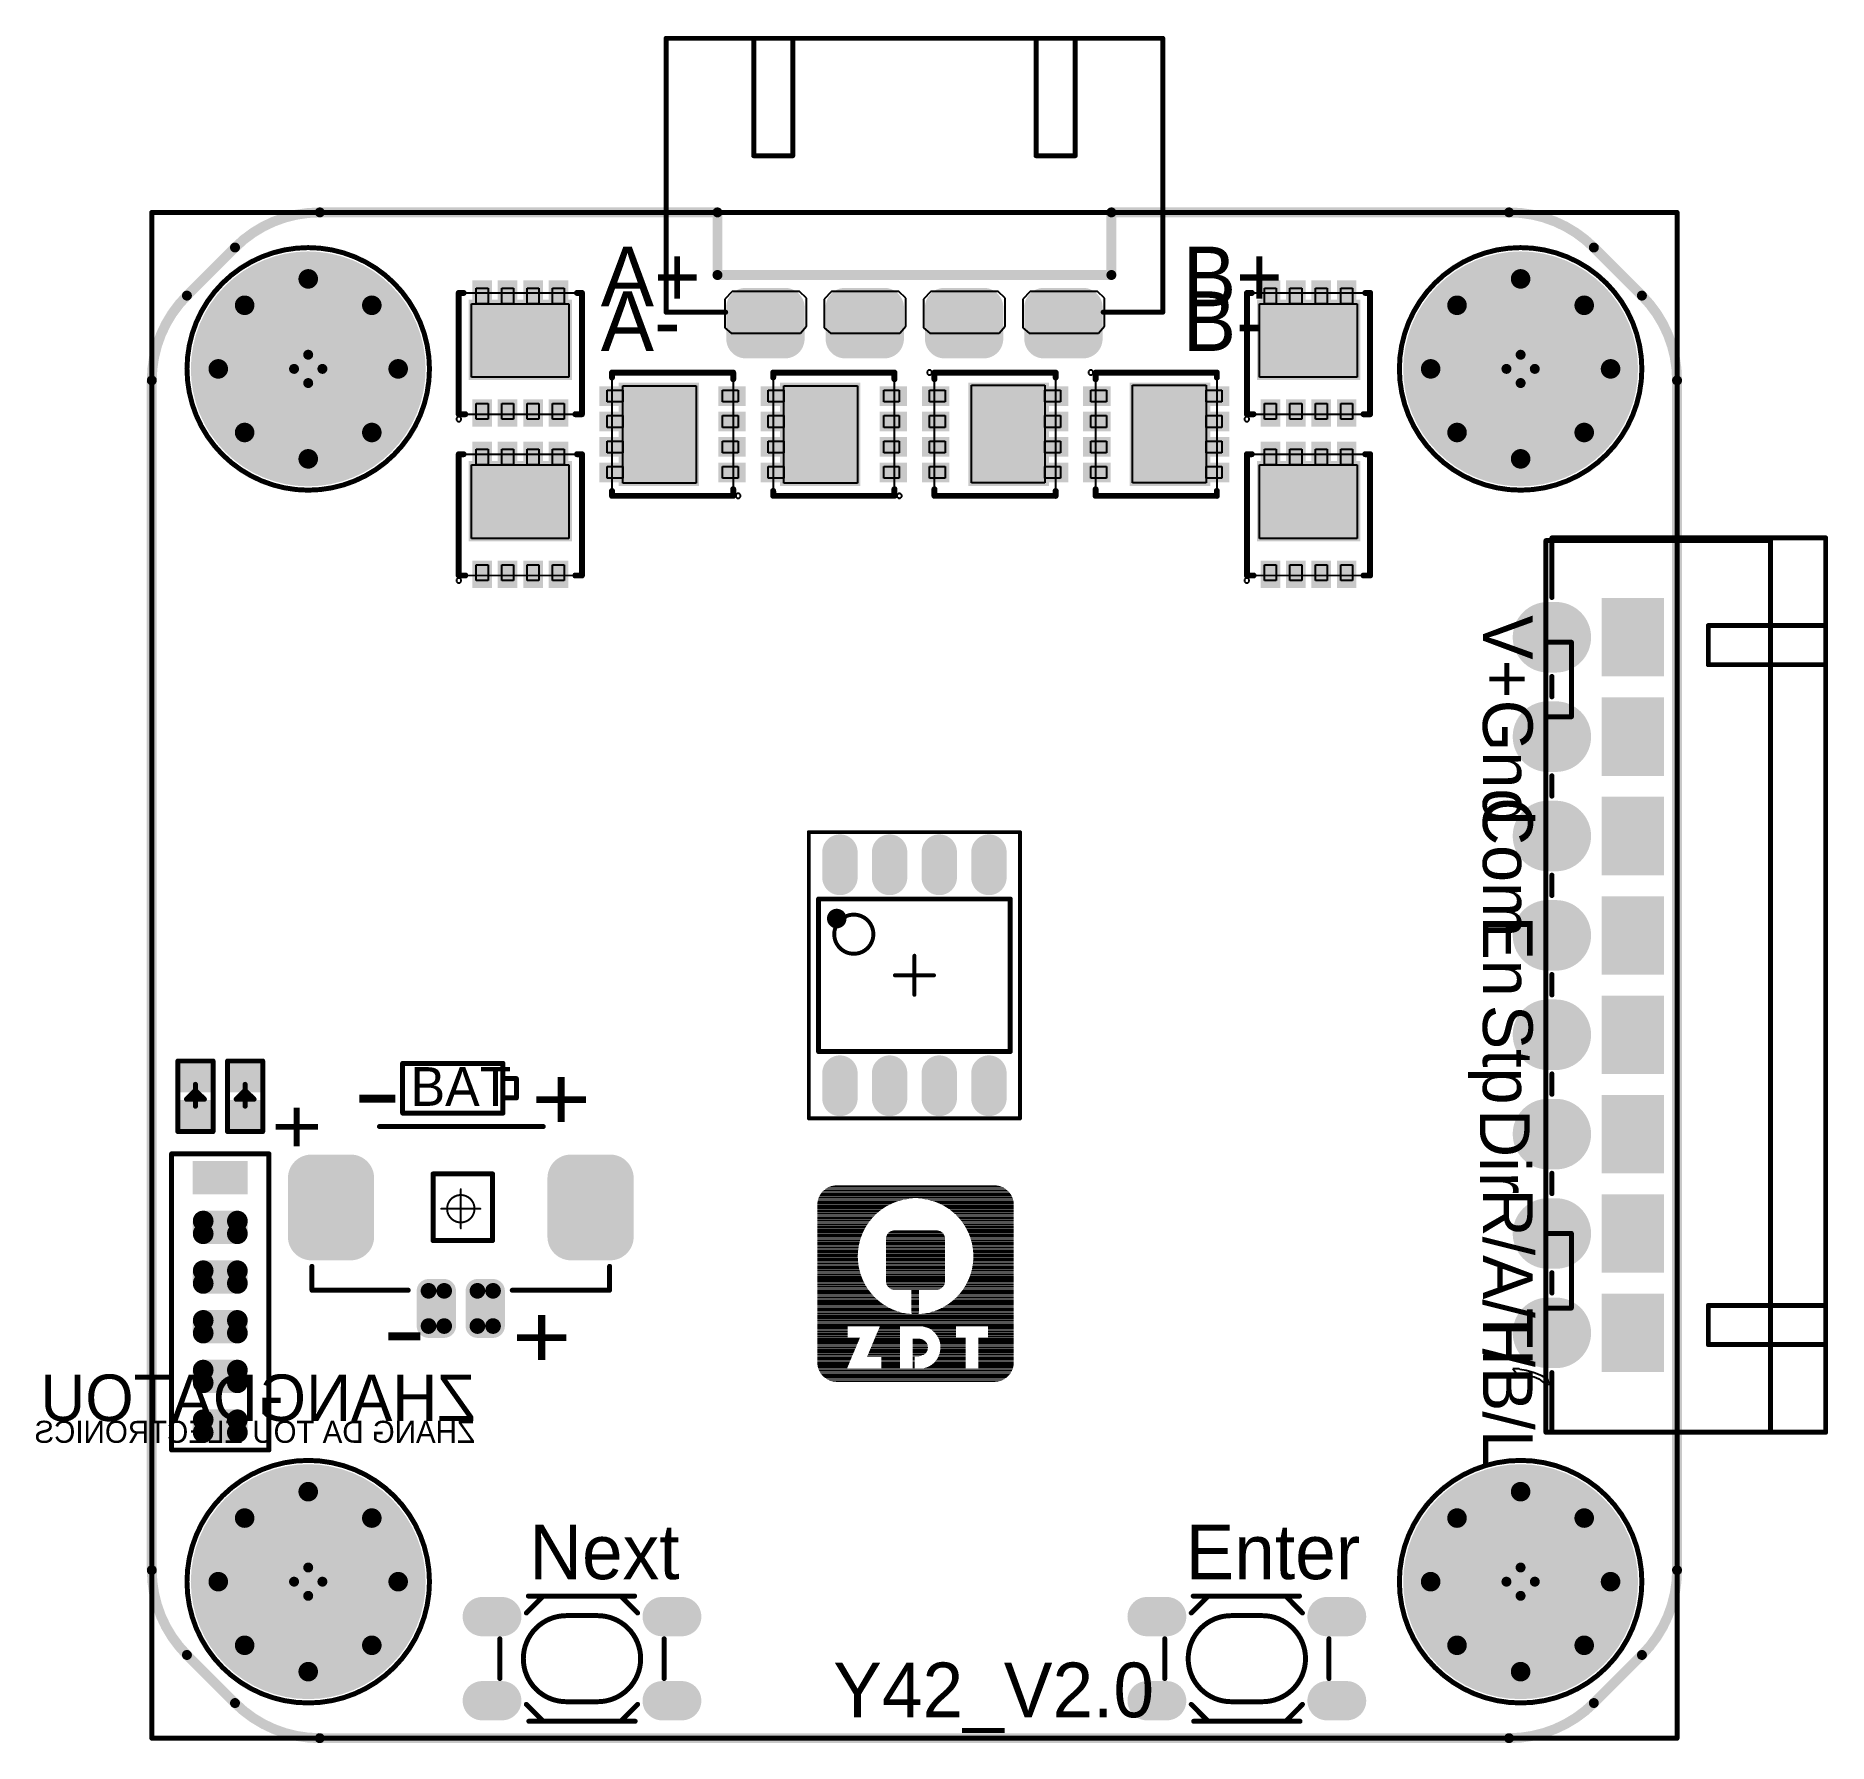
# Model space of a CAD drawing. Header units: millimetres. Extents: x 24.4 to 70.3, y 27.3 to 70.9.
import ezdxf

# ---------------------------------------------------------------- set-up
doc = ezdxf.new("R2010")
doc.units = ezdxf.units.MM
for name, color, linetype in [('BottomLayer', 5, 'Continuous'), ('BottomOverlay', 54, 'Continuous'), ('BottomPaste', 16, 'Continuous'), ('BottomSolder', 6, 'Continuous'), ('KeepOutLayer', 6, 'Continuous'), ('Mechanical1', 6, 'Continuous'), ('Mechanical13', 56, 'Continuous'), ('Mechanical15', 56, 'Continuous'), ('Mechanical2', 216, 'Continuous'), ('MidLayer1', 16, 'Continuous'), ('MidLayer2', 76, 'Continuous'), ('MultiLayer', 9, 'Continuous'), ('PadHoleLayer', 156, 'Continuous'), ('TopLayer', 1, 'Continuous'), ('TopOverlay', 2, 'Continuous'), ('TopPaste', 8, 'Continuous'), ('TopSolder', 216, 'Continuous')]:
    doc.layers.add(name, color=color, linetype=linetype)

msp = doc.modelspace()

# ---------------------------------------------------------------- texts
at = {"layer": 'BottomOverlay', "text_generation_flag": 2}
for s, height, p in [('ZHANGDATOU', 1.1878, (35.67, 35.507)), ('ZHANG DA TOU ELECTRONICS', 0.56351, (35.663, 34.949))]:
    msp.add_text(s, height=height, rotation=360, dxfattribs=at).set_placement(p)
at = {"layer": 'TopOverlay'}
for s, height, rotation, p in [('A+', 1.524, 360, (38.881, 64.001)), ('B+', 1.524, 360, (53.765, 64.001)), ('A-', 1.524, 360, (38.881, 62.858)), ('B-', 1.524, 360, (53.765, 62.858)), ('V+', 1.27, 270, (61.436, 56.102)), ('Gnd', 1.27, 270, (61.436, 53.943)), ('Com', 1.27, 270, (61.436, 51.454)), ('En', 1.27, 270, (61.436, 48.431)), ('Stp', 1.27, 270, (61.436, 46.145)), ('+', 1.778, 270, (37.009, 44.418)), ('+', 1.524, 270, (30.369, 43.62)), ('Dir', 1.27, 270, (61.36, 43.478)), ('R/A/H', 1.27, 270, (61.436, 41.446)), ('+', 1.778, 270, (36.507, 38.335)), ('T/B/L', 1.27, 270, (61.436, 38.398))]:
    msp.add_text(s, height=height, rotation=rotation, dxfattribs=at).set_placement(p)
for s, height, p in [('BAT', 0.9906, (34.017, 43.562)), ('Next', 1.397, (37.052, 31.464)), ('Enter', 1.397, (53.832, 31.464))]:
    msp.add_text(s, height=height, dxfattribs=at).set_placement(p)
at = {"layer": 'TopOverlay', "text_generation_flag": 2}
for p in [(32.597, 44.431), (32.94, 44.431), (33.34, 38.36), (33.581, 38.36)]:
    msp.add_text('-', height=1.778, rotation=180, dxfattribs=at).set_placement(p)
at = {"layer": 'TopSolder'}
msp.add_text('Y42_V2.0', height=1.397, rotation=360, dxfattribs=at).set_placement((44.822, 27.935))

# ---------------------------------------------------------------- blocks, each defined once
blk = doc.blocks.new('LED0402_1')
at = {"layer": 'Mechanical15', "const_width": 0.0254}
for points in [[(-0.2, 0), (0.2, 0)], [(0, 0.2), (0, -0.2)]]:
    blk.add_lwpolyline(points, dxfattribs=at)
at = {"layer": 'Mechanical15'}
for points, const_width in [([(-0.206, 0, 1), (-0.194, 0, 1)], 0.0127), ([(0.127, 0, 1), (-0.127, 0, 1)], 0.0254), ([(-0.133, 0, 1), (-0.121, 0, 1)], 0.0127), ([(-0.006, 0.2, 1), (0.006, 0.2, 1)], 0.0127), ([(0.121, 0, 1), (0.133, 0, 1)], 0.0127), ([(0.194, 0, 1), (0.206, 0, 1)], 0.0127), ([(-0.006, -0.2, 1), (0.006, -0.2, 1)], 0.0127)]:
    blk.add_lwpolyline(points, format="xyb", close=True, dxfattribs=dict(at, const_width=const_width))
at = {"layer": 'TopLayer'}
for points in [[(-0.801, -0.35), (-0.201, -0.35), (-0.801, 0.35), (-0.201, 0.35)], [(0.201, -0.35), (0.801, -0.35), (0.201, 0.35), (0.801, 0.35)]]:
    blk.add_solid(points, dxfattribs=at)
at = {"layer": 'TopOverlay', "const_width": 0.127}
for points in [[(-0.901, 0.45), (-0.901, -0.45)], [(-0.901, 0.45), (0.901, 0.45)], [(0.901, 0.45), (0.901, -0.45)], [(-0.254, 0), (0.305, 0)], [(-0.076, 0.229), (0.152, 0)], [(-0.076, 0.229), (-0.076, -0.229)], [(0.152, 0), (-0.076, -0.229)], [(-0.901, -0.45), (0.901, -0.45)]]:
    blk.add_lwpolyline(points, dxfattribs=at)
at = {"layer": 'TopOverlay', "const_width": 0.0635}
for points in [[(-0.933, 0.45, 1), (-0.869, 0.45, 1)], [(-0.933, 0.45, 1), (-0.869, 0.45, 1)], [(0.869, 0.45, 1), (0.932, 0.45, 1)], [(0.869, 0.45, 1), (0.932, 0.45, 1)], [(-0.286, 0, 1), (-0.222, 0, 1)], [(-0.108, 0.229, 1), (-0.044, 0.229, 1)], [(-0.108, 0.229, 1), (-0.044, 0.229, 1)], [(0.121, 0, 1), (0.184, 0, 1)], [(0.121, 0, 1), (0.184, 0, 1)], [(0.273, 0, 1), (0.337, 0, 1)], [(-0.933, -0.45, 1), (-0.869, -0.45, 1)], [(-0.933, -0.45, 1), (-0.869, -0.45, 1)], [(-0.108, -0.229, 1), (-0.044, -0.229, 1)], [(-0.108, -0.229, 1), (-0.044, -0.229, 1)], [(0.869, -0.45, 1), (0.932, -0.45, 1)], [(0.869, -0.45, 1), (0.932, -0.45, 1)]]:
    blk.add_lwpolyline(points, format="xyb", close=True, dxfattribs=at)
at = {"layer": 'TopPaste'}
for points in [[(-0.801, -0.35), (-0.201, -0.35), (-0.801, 0.35), (-0.201, 0.35)], [(0.201, -0.35), (0.801, -0.35), (0.201, 0.35), (0.801, 0.35)]]:
    blk.add_solid(points, dxfattribs=at)
at = {"layer": 'TopSolder'}
for points in [[(-0.902, -0.452), (-0.099, -0.452), (-0.902, 0.452), (-0.099, 0.452)], [(0.099, -0.452), (0.902, -0.452), (0.099, 0.452), (0.902, 0.452)]]:
    blk.add_solid(points, dxfattribs=at)
blk = doc.blocks.new('LED0402_2')
at = {"layer": 'Mechanical15', "const_width": 0.0254}
for points in [[(-0.2, 0), (0.2, 0)], [(0, 0.2), (0, -0.2)]]:
    blk.add_lwpolyline(points, dxfattribs=at)
at = {"layer": 'Mechanical15'}
for points, const_width in [([(-0.206, 0, 1), (-0.194, 0, 1)], 0.0127), ([(0.127, 0, 1), (-0.127, 0, 1)], 0.0254), ([(-0.133, 0, 1), (-0.121, 0, 1)], 0.0127), ([(-0.006, 0.2, 1), (0.006, 0.2, 1)], 0.0127), ([(0.121, 0, 1), (0.133, 0, 1)], 0.0127), ([(0.194, 0, 1), (0.206, 0, 1)], 0.0127), ([(-0.006, -0.2, 1), (0.006, -0.2, 1)], 0.0127)]:
    blk.add_lwpolyline(points, format="xyb", close=True, dxfattribs=dict(at, const_width=const_width))
at = {"layer": 'TopLayer'}
for points in [[(-0.801, -0.35), (-0.201, -0.35), (-0.801, 0.35), (-0.201, 0.35)], [(0.201, -0.35), (0.801, -0.35), (0.201, 0.35), (0.801, 0.35)]]:
    blk.add_solid(points, dxfattribs=at)
at = {"layer": 'TopOverlay', "const_width": 0.127}
for points in [[(-0.901, 0.45), (0.901, 0.45)], [(-0.901, 0.45), (-0.901, -0.45)], [(0.901, 0.45), (0.901, -0.45)], [(-0.254, 0), (0.305, 0)], [(-0.076, 0.229), (-0.076, -0.229)], [(-0.076, 0.229), (0.152, 0)], [(0.152, 0), (-0.076, -0.229)], [(-0.901, -0.45), (0.901, -0.45)]]:
    blk.add_lwpolyline(points, dxfattribs=at)
at = {"layer": 'TopOverlay', "const_width": 0.0635}
for points in [[(-0.933, 0.45, 1), (-0.869, 0.45, 1)], [(-0.933, 0.45, 1), (-0.869, 0.45, 1)], [(0.869, 0.45, 1), (0.932, 0.45, 1)], [(0.869, 0.45, 1), (0.932, 0.45, 1)], [(-0.286, 0, 1), (-0.222, 0, 1)], [(-0.108, 0.229, 1), (-0.044, 0.229, 1)], [(-0.108, 0.229, 1), (-0.044, 0.229, 1)], [(0.121, 0, 1), (0.184, 0, 1)], [(0.121, 0, 1), (0.184, 0, 1)], [(0.273, 0, 1), (0.337, 0, 1)], [(-0.933, -0.45, 1), (-0.869, -0.45, 1)], [(-0.933, -0.45, 1), (-0.869, -0.45, 1)], [(-0.108, -0.229, 1), (-0.044, -0.229, 1)], [(-0.108, -0.229, 1), (-0.044, -0.229, 1)], [(0.869, -0.45, 1), (0.932, -0.45, 1)], [(0.869, -0.45, 1), (0.932, -0.45, 1)]]:
    blk.add_lwpolyline(points, format="xyb", close=True, dxfattribs=at)
at = {"layer": 'TopPaste'}
for points in [[(-0.801, -0.35), (-0.201, -0.35), (-0.801, 0.35), (-0.201, 0.35)], [(0.201, -0.35), (0.801, -0.35), (0.201, 0.35), (0.801, 0.35)]]:
    blk.add_solid(points, dxfattribs=at)
at = {"layer": 'TopSolder'}
for points in [[(-0.902, -0.452), (-0.099, -0.452), (-0.902, 0.452), (-0.099, 0.452)], [(0.099, -0.452), (0.902, -0.452), (0.099, 0.452), (0.902, 0.452)]]:
    blk.add_solid(points, dxfattribs=at)
blk = doc.blocks.new('3_4_2_5____3')
at = {"layer": 'TopLayer', "const_width": 0.8}
for points in [[(-2.55, 1.075), (-2.05, 1.075)], [(2.05, 1.075), (2.55, 1.075)], [(-2.55, -1.075), (-2.05, -1.075)], [(2.05, -1.075), (2.55, -1.075)]]:
    blk.add_lwpolyline(points, dxfattribs=at)
at = {"layer": 'TopLayer', "const_width": 0.4}
for points in [[(-2.75, 1.075, 1), (-2.35, 1.075, 1)], [(-2.25, 1.075, 1), (-1.85, 1.075, 1)], [(1.85, 1.075, 1), (2.25, 1.075, 1)], [(2.35, 1.075, 1), (2.75, 1.075, 1)], [(-2.75, -1.075, 1), (-2.35, -1.075, 1)], [(-2.25, -1.075, 1), (-1.85, -1.075, 1)], [(1.85, -1.075, 1), (2.25, -1.075, 1)], [(2.35, -1.075, 1), (2.75, -1.075, 1)]]:
    blk.add_lwpolyline(points, format="xyb", close=True, dxfattribs=at)
at = {"layer": 'TopOverlay', "const_width": 0.127}
for points in [[(-1.422, 1.168), (-1.016, 1.575)], [(-1.372, 1.6), (1.346, 1.6)], [(1.016, 1.575), (1.422, 1.168)], [(-0.4, 1.1), (0.4, 1.1)], [(-2.1, -0.508), (-2.1, 0.508)], [(2.1, -0.508), (2.1, 0.508)], [(-1.422, -1.168), (-1.016, -1.575)], [(-0.4, -1.1), (0.4, -1.1)], [(1.016, -1.575), (1.422, -1.168)], [(-1.359, -1.6), (1.359, -1.6)]]:
    blk.add_lwpolyline(points, dxfattribs=at)
at = {"layer": 'TopOverlay', "const_width": 0.0635}
for points in [[(-1.403, 1.6, 1), (-1.34, 1.6, 1)], [(-1.048, 1.575, 1), (-0.984, 1.575, 1)], [(0.984, 1.575, 1), (1.048, 1.575, 1)], [(1.314, 1.6, 1), (1.378, 1.6, 1)], [(-1.454, 1.168, 1), (-1.391, 1.168, 1)], [(-0.432, 1.1, 1), (-0.368, 1.1, 1)], [(-0.432, 1.1, 1), (-0.368, 1.1, 1)], [(0.368, 1.1, 1), (0.432, 1.1, 1)], [(0.368, 1.1, 1), (0.432, 1.1, 1)], [(1.391, 1.168, 1), (1.454, 1.168, 1)], [(-2.132, 0.508, 1), (-2.068, 0.508, 1)], [(2.068, 0.508, 1), (2.132, 0.508, 1)], [(-2.132, -0.508, 1), (-2.068, -0.508, 1)], [(2.068, -0.508, 1), (2.132, -0.508, 1)], [(-1.454, -1.168, 1), (-1.391, -1.168, 1)], [(-0.432, -1.1, 1), (-0.368, -1.1, 1)], [(-0.432, -1.1, 1), (-0.368, -1.1, 1)], [(0.368, -1.1, 1), (0.432, -1.1, 1)], [(0.368, -1.1, 1), (0.432, -1.1, 1)], [(1.391, -1.168, 1), (1.454, -1.168, 1)], [(-1.391, -1.6, 1), (-1.327, -1.6, 1)], [(-1.048, -1.575, 1), (-0.984, -1.575, 1)], [(0.984, -1.575, 1), (1.048, -1.575, 1)], [(1.327, -1.6, 1), (1.391, -1.6, 1)]]:
    blk.add_lwpolyline(points, format="xyb", close=True, dxfattribs=at)
at = {"layer": 'TopOverlay', "const_width": 0.127}
for points in [[(-0.4, -1.1, -1), (-0.4, 1.1)], [(0.4, 1.1, -1), (0.4, -1.1)]]:
    blk.add_lwpolyline(points, format="xyb", dxfattribs=at)
at = {"layer": 'TopPaste', "const_width": 0.8}
for points in [[(-2.55, 1.075), (-2.05, 1.075)], [(2.05, 1.075), (2.55, 1.075)], [(-2.55, -1.075), (-2.05, -1.075)], [(2.05, -1.075), (2.55, -1.075)]]:
    blk.add_lwpolyline(points, dxfattribs=at)
at = {"layer": 'TopPaste', "const_width": 0.4}
for points in [[(-2.75, 1.075, 1), (-2.35, 1.075, 1)], [(-2.25, 1.075, 1), (-1.85, 1.075, 1)], [(1.85, 1.075, 1), (2.25, 1.075, 1)], [(2.35, 1.075, 1), (2.75, 1.075, 1)], [(-2.75, -1.075, 1), (-2.35, -1.075, 1)], [(-2.25, -1.075, 1), (-1.85, -1.075, 1)], [(1.85, -1.075, 1), (2.25, -1.075, 1)], [(2.35, -1.075, 1), (2.75, -1.075, 1)]]:
    blk.add_lwpolyline(points, format="xyb", close=True, dxfattribs=at)
at = {"layer": 'TopSolder', "const_width": 1.003}
for points in [[(-2.55, 1.075), (-2.05, 1.075)], [(2.05, 1.075), (2.55, 1.075)], [(-2.55, -1.075), (-2.05, -1.075)], [(2.05, -1.075), (2.55, -1.075)]]:
    blk.add_lwpolyline(points, dxfattribs=at)
at = {"layer": 'TopSolder', "const_width": 0.502}
for points in [[(-2.801, 1.075, 1), (-2.299, 1.075, 1)], [(-2.301, 1.075, 1), (-1.799, 1.075, 1)], [(1.799, 1.075, 1), (2.301, 1.075, 1)], [(2.299, 1.075, 1), (2.801, 1.075, 1)], [(-2.801, -1.075, 1), (-2.299, -1.075, 1)], [(-2.301, -1.075, 1), (-1.799, -1.075, 1)], [(1.799, -1.075, 1), (2.301, -1.075, 1)], [(2.299, -1.075, 1), (2.801, -1.075, 1)]]:
    blk.add_lwpolyline(points, format="xyb", close=True, dxfattribs=at)
blk = doc.blocks.new('XH_8AH_4')
at = {"layer": 'BottomLayer', "const_width": 1.6}
for points in [[(-0.1, 8.89), (0.1, 8.89)], [(-0.1, 6.35), (0.1, 6.35)], [(-0.1, 3.81), (0.1, 3.81)], [(-0.1, 1.27), (0.1, 1.27)], [(-0.1, -1.27), (0.1, -1.27)], [(-0.1, -3.81), (0.1, -3.81)], [(-0.1, -6.35), (0.1, -6.35)], [(-0.1, -8.89), (0.1, -8.89)]]:
    blk.add_lwpolyline(points, dxfattribs=at)
at = {"layer": 'BottomLayer', "const_width": 0.8}
for points in [[(-0.5, 8.89, 1), (0.3, 8.89, 1)], [(-0.3, 8.89, 1), (0.5, 8.89, 1)], [(-0.5, 6.35, 1), (0.3, 6.35, 1)], [(-0.3, 6.35, 1), (0.5, 6.35, 1)], [(-0.5, 3.81, 1), (0.3, 3.81, 1)], [(-0.3, 3.81, 1), (0.5, 3.81, 1)], [(-0.5, 1.27, 1), (0.3, 1.27, 1)], [(-0.3, 1.27, 1), (0.5, 1.27, 1)], [(-0.5, -1.27, 1), (0.3, -1.27, 1)], [(-0.3, -1.27, 1), (0.5, -1.27, 1)], [(-0.5, -3.81, 1), (0.3, -3.81, 1)], [(-0.3, -3.81, 1), (0.5, -3.81, 1)], [(-0.5, -6.35, 1), (0.3, -6.35, 1)], [(-0.3, -6.35, 1), (0.5, -6.35, 1)], [(-0.5, -8.89, 1), (0.3, -8.89, 1)], [(-0.3, -8.89, 1), (0.5, -8.89, 1)]]:
    blk.add_lwpolyline(points, format="xyb", close=True, dxfattribs=at)
at = {"layer": 'BottomSolder', "const_width": 1.803}
for points in [[(-0.1, 8.89), (0.1, 8.89)], [(-0.1, 6.35), (0.1, 6.35)], [(-0.1, 3.81), (0.1, 3.81)], [(-0.1, 1.27), (0.1, 1.27)], [(-0.1, -1.27), (0.1, -1.27)], [(-0.1, -3.81), (0.1, -3.81)], [(-0.1, -6.35), (0.1, -6.35)], [(-0.1, -8.89), (0.1, -8.89)]]:
    blk.add_lwpolyline(points, dxfattribs=at)
at = {"layer": 'BottomSolder', "const_width": 0.902}
for points in [[(-0.551, 8.89, 1), (0.351, 8.89, 1)], [(-0.351, 8.89, 1), (0.551, 8.89, 1)], [(-0.551, 6.35, 1), (0.351, 6.35, 1)], [(-0.351, 6.35, 1), (0.551, 6.35, 1)], [(-0.551, 3.81, 1), (0.351, 3.81, 1)], [(-0.351, 3.81, 1), (0.551, 3.81, 1)], [(-0.551, 1.27, 1), (0.351, 1.27, 1)], [(-0.351, 1.27, 1), (0.551, 1.27, 1)], [(-0.551, -1.27, 1), (0.351, -1.27, 1)], [(-0.351, -1.27, 1), (0.551, -1.27, 1)], [(-0.551, -3.81, 1), (0.351, -3.81, 1)], [(-0.351, -3.81, 1), (0.551, -3.81, 1)], [(-0.551, -6.35, 1), (0.351, -6.35, 1)], [(-0.351, -6.35, 1), (0.551, -6.35, 1)], [(-0.551, -8.89, 1), (0.351, -8.89, 1)], [(-0.351, -8.89, 1), (0.551, -8.89, 1)]]:
    blk.add_lwpolyline(points, format="xyb", close=True, dxfattribs=at)
at = {"layer": 'MidLayer1', "const_width": 1.6}
for points in [[(-0.1, 8.89), (0.1, 8.89)], [(-0.1, 6.35), (0.1, 6.35)], [(-0.1, 3.81), (0.1, 3.81)], [(-0.1, 1.27), (0.1, 1.27)], [(-0.1, -1.27), (0.1, -1.27)], [(-0.1, -3.81), (0.1, -3.81)], [(-0.1, -6.35), (0.1, -6.35)], [(-0.1, -8.89), (0.1, -8.89)]]:
    blk.add_lwpolyline(points, dxfattribs=at)
at = {"layer": 'MidLayer1', "const_width": 0.8}
for points in [[(-0.5, 8.89, 1), (0.3, 8.89, 1)], [(-0.3, 8.89, 1), (0.5, 8.89, 1)], [(-0.5, 6.35, 1), (0.3, 6.35, 1)], [(-0.3, 6.35, 1), (0.5, 6.35, 1)], [(-0.5, 3.81, 1), (0.3, 3.81, 1)], [(-0.3, 3.81, 1), (0.5, 3.81, 1)], [(-0.5, 1.27, 1), (0.3, 1.27, 1)], [(-0.3, 1.27, 1), (0.5, 1.27, 1)], [(-0.5, -1.27, 1), (0.3, -1.27, 1)], [(-0.3, -1.27, 1), (0.5, -1.27, 1)], [(-0.5, -3.81, 1), (0.3, -3.81, 1)], [(-0.3, -3.81, 1), (0.5, -3.81, 1)], [(-0.5, -6.35, 1), (0.3, -6.35, 1)], [(-0.3, -6.35, 1), (0.5, -6.35, 1)], [(-0.5, -8.89, 1), (0.3, -8.89, 1)], [(-0.3, -8.89, 1), (0.5, -8.89, 1)]]:
    blk.add_lwpolyline(points, format="xyb", close=True, dxfattribs=at)
at = {"layer": 'MidLayer2', "const_width": 1.6}
for points in [[(-0.1, 8.89), (0.1, 8.89)], [(-0.1, 6.35), (0.1, 6.35)], [(-0.1, 3.81), (0.1, 3.81)], [(-0.1, 1.27), (0.1, 1.27)], [(-0.1, -1.27), (0.1, -1.27)], [(-0.1, -3.81), (0.1, -3.81)], [(-0.1, -6.35), (0.1, -6.35)], [(-0.1, -8.89), (0.1, -8.89)]]:
    blk.add_lwpolyline(points, dxfattribs=at)
at = {"layer": 'MidLayer2', "const_width": 0.8}
for points in [[(-0.5, 8.89, 1), (0.3, 8.89, 1)], [(-0.3, 8.89, 1), (0.5, 8.89, 1)], [(-0.5, 6.35, 1), (0.3, 6.35, 1)], [(-0.3, 6.35, 1), (0.5, 6.35, 1)], [(-0.5, 3.81, 1), (0.3, 3.81, 1)], [(-0.3, 3.81, 1), (0.5, 3.81, 1)], [(-0.5, 1.27, 1), (0.3, 1.27, 1)], [(-0.3, 1.27, 1), (0.5, 1.27, 1)], [(-0.5, -1.27, 1), (0.3, -1.27, 1)], [(-0.3, -1.27, 1), (0.5, -1.27, 1)], [(-0.5, -3.81, 1), (0.3, -3.81, 1)], [(-0.3, -3.81, 1), (0.5, -3.81, 1)], [(-0.5, -6.35, 1), (0.3, -6.35, 1)], [(-0.3, -6.35, 1), (0.5, -6.35, 1)], [(-0.5, -8.89, 1), (0.3, -8.89, 1)], [(-0.3, -8.89, 1), (0.5, -8.89, 1)]]:
    blk.add_lwpolyline(points, format="xyb", close=True, dxfattribs=at)
at = {"layer": 'MultiLayer', "const_width": 1.6}
for points in [[(-0.1, 8.89), (0.1, 8.89)], [(-0.1, 6.35), (0.1, 6.35)], [(-0.1, 3.81), (0.1, 3.81)], [(-0.1, 1.27), (0.1, 1.27)], [(-0.1, -1.27), (0.1, -1.27)], [(-0.1, -3.81), (0.1, -3.81)], [(-0.1, -6.35), (0.1, -6.35)], [(-0.1, -8.89), (0.1, -8.89)]]:
    blk.add_lwpolyline(points, dxfattribs=at)
at = {"layer": 'MultiLayer', "const_width": 0.8}
for points in [[(-0.5, 8.89, 1), (0.3, 8.89, 1)], [(-0.3, 8.89, 1), (0.5, 8.89, 1)], [(-0.5, 6.35, 1), (0.3, 6.35, 1)], [(-0.3, 6.35, 1), (0.5, 6.35, 1)], [(-0.5, 3.81, 1), (0.3, 3.81, 1)], [(-0.3, 3.81, 1), (0.5, 3.81, 1)], [(-0.5, 1.27, 1), (0.3, 1.27, 1)], [(-0.3, 1.27, 1), (0.5, 1.27, 1)], [(-0.5, -1.27, 1), (0.3, -1.27, 1)], [(-0.3, -1.27, 1), (0.5, -1.27, 1)], [(-0.5, -3.81, 1), (0.3, -3.81, 1)], [(-0.3, -3.81, 1), (0.5, -3.81, 1)], [(-0.5, -6.35, 1), (0.3, -6.35, 1)], [(-0.3, -6.35, 1), (0.5, -6.35, 1)], [(-0.5, -8.89, 1), (0.3, -8.89, 1)], [(-0.3, -8.89, 1), (0.5, -8.89, 1)]]:
    blk.add_lwpolyline(points, format="xyb", close=True, dxfattribs=at)
at = {"layer": 'PadHoleLayer', "const_width": 0.47}
for points in [[(-0.235, 8.89, 1), (0.235, 8.89, 1)], [(-0.235, 6.35, 1), (0.235, 6.35, 1)], [(-0.235, 3.81, 1), (0.235, 3.81, 1)], [(-0.235, 1.27, 1), (0.235, 1.27, 1)], [(-0.235, -1.27, 1), (0.235, -1.27, 1)], [(-0.235, -3.81, 1), (0.235, -3.81, 1)], [(-0.235, -6.35, 1), (0.235, -6.35, 1)], [(-0.235, -8.89, 1), (0.235, -8.89, 1)]]:
    blk.add_lwpolyline(points, format="xyb", close=True, dxfattribs=at)
at = {"layer": 'TopLayer', "const_width": 1.6}
for points in [[(-0.1, 8.89), (0.1, 8.89)], [(-0.1, 6.35), (0.1, 6.35)], [(-0.1, 3.81), (0.1, 3.81)], [(-0.1, 1.27), (0.1, 1.27)], [(-0.1, -1.27), (0.1, -1.27)], [(-0.1, -3.81), (0.1, -3.81)], [(-0.1, -6.35), (0.1, -6.35)], [(-0.1, -8.89), (0.1, -8.89)]]:
    blk.add_lwpolyline(points, dxfattribs=at)
at = {"layer": 'TopLayer', "const_width": 0.8}
for points in [[(-0.5, 8.89, 1), (0.3, 8.89, 1)], [(-0.3, 8.89, 1), (0.5, 8.89, 1)], [(-0.5, 6.35, 1), (0.3, 6.35, 1)], [(-0.3, 6.35, 1), (0.5, 6.35, 1)], [(-0.5, 3.81, 1), (0.3, 3.81, 1)], [(-0.3, 3.81, 1), (0.5, 3.81, 1)], [(-0.5, 1.27, 1), (0.3, 1.27, 1)], [(-0.3, 1.27, 1), (0.5, 1.27, 1)], [(-0.5, -1.27, 1), (0.3, -1.27, 1)], [(-0.3, -1.27, 1), (0.5, -1.27, 1)], [(-0.5, -3.81, 1), (0.3, -3.81, 1)], [(-0.3, -3.81, 1), (0.5, -3.81, 1)], [(-0.5, -6.35, 1), (0.3, -6.35, 1)], [(-0.3, -6.35, 1), (0.5, -6.35, 1)], [(-0.5, -8.89, 1), (0.3, -8.89, 1)], [(-0.3, -8.89, 1), (0.5, -8.89, 1)]]:
    blk.add_lwpolyline(points, format="xyb", close=True, dxfattribs=at)
at = {"layer": 'TopOverlay', "const_width": 0.127}
for points in [[(0, 11.43), (7, 11.43)], [(0, 9.906), (0, 11.43)], [(7, 9.19), (7, 11.43)], [(4, 8.19), (4, 9.19)], [(4, 9.19), (7, 9.19)], [(7, -9.19), (7, 9.19)], [(4, 8.19), (7, 8.19)], [(0, 7.368), (0, 7.889)], [(0, 4.828), (0, 5.349)], [(0, 2.288), (0, 2.809)], [(0, -0.252), (0, 0.269)], [(0, -2.792), (0, -2.271)], [(0, -5.332), (0, -4.811)], [(0, -7.872), (0, -7.351)], [(4, -9.19), (4, -8.19)], [(4, -8.19), (7, -8.19)], [(4, -9.19), (7, -9.19)], [(7, -11.43), (7, -9.19)], [(0, -11.43), (0, -9.906)], [(0, -11.43), (7, -11.43)]]:
    blk.add_lwpolyline(points, dxfattribs=at)
at = {"layer": 'TopOverlay', "const_width": 0.0635}
for points in [[(-0.032, 11.43, 1), (0.032, 11.43, 1)], [(-0.032, 11.43, 1), (0.032, 11.43, 1)], [(6.968, 11.43, 1), (7.032, 11.43, 1)], [(6.968, 11.43, 1), (7.032, 11.43, 1)], [(-0.032, 9.906, 1), (0.032, 9.906, 1)], [(3.968, 9.19, 1), (4.032, 9.19, 1)], [(3.968, 9.19, 1), (4.032, 9.19, 1)], [(6.968, 9.19, 1), (7.032, 9.19, 1)], [(6.968, 9.19, 1), (7.032, 9.19, 1)], [(6.968, 9.19, 1), (7.032, 9.19, 1)], [(3.968, 8.19, 1), (4.032, 8.19, 1)], [(3.968, 8.19, 1), (4.032, 8.19, 1)], [(6.968, 8.19, 1), (7.032, 8.19, 1)], [(-0.032, 7.889, 1), (0.032, 7.889, 1)], [(-0.032, 7.368, 1), (0.032, 7.368, 1)], [(-0.032, 5.349, 1), (0.032, 5.349, 1)], [(-0.032, 4.828, 1), (0.032, 4.828, 1)], [(-0.032, 2.809, 1), (0.032, 2.809, 1)], [(-0.032, 2.288, 1), (0.032, 2.288, 1)], [(-0.032, 0.269, 1), (0.032, 0.269, 1)], [(-0.032, -0.252, 1), (0.032, -0.252, 1)], [(-0.032, -2.271, 1), (0.032, -2.271, 1)], [(-0.032, -2.792, 1), (0.032, -2.792, 1)], [(-0.032, -4.811, 1), (0.032, -4.811, 1)], [(-0.032, -5.332, 1), (0.032, -5.332, 1)], [(-0.032, -7.351, 1), (0.032, -7.351, 1)], [(-0.032, -7.872, 1), (0.032, -7.872, 1)], [(3.968, -8.19, 1), (4.032, -8.19, 1)], [(3.968, -8.19, 1), (4.032, -8.19, 1)], [(6.968, -8.19, 1), (7.032, -8.19, 1)], [(3.968, -9.19, 1), (4.032, -9.19, 1)], [(3.968, -9.19, 1), (4.032, -9.19, 1)], [(6.968, -9.19, 1), (7.032, -9.19, 1)], [(6.968, -9.19, 1), (7.032, -9.19, 1)], [(6.968, -9.19, 1), (7.032, -9.19, 1)], [(-0.032, -9.906, 1), (0.032, -9.906, 1)], [(-0.032, -11.43, 1), (0.032, -11.43, 1)], [(-0.032, -11.43, 1), (0.032, -11.43, 1)], [(6.968, -11.43, 1), (7.032, -11.43, 1)], [(6.968, -11.43, 1), (7.032, -11.43, 1)]]:
    blk.add_lwpolyline(points, format="xyb", close=True, dxfattribs=at)
at = {"layer": 'TopSolder', "const_width": 1.803}
for points in [[(-0.1, 8.89), (0.1, 8.89)], [(-0.1, 6.35), (0.1, 6.35)], [(-0.1, 3.81), (0.1, 3.81)], [(-0.1, 1.27), (0.1, 1.27)], [(-0.1, -1.27), (0.1, -1.27)], [(-0.1, -3.81), (0.1, -3.81)], [(-0.1, -6.35), (0.1, -6.35)], [(-0.1, -8.89), (0.1, -8.89)]]:
    blk.add_lwpolyline(points, dxfattribs=at)
at = {"layer": 'TopSolder', "const_width": 0.902}
for points in [[(-0.551, 8.89, 1), (0.351, 8.89, 1)], [(-0.351, 8.89, 1), (0.551, 8.89, 1)], [(-0.551, 6.35, 1), (0.351, 6.35, 1)], [(-0.351, 6.35, 1), (0.551, 6.35, 1)], [(-0.551, 3.81, 1), (0.351, 3.81, 1)], [(-0.351, 3.81, 1), (0.551, 3.81, 1)], [(-0.551, 1.27, 1), (0.351, 1.27, 1)], [(-0.351, 1.27, 1), (0.551, 1.27, 1)], [(-0.551, -1.27, 1), (0.351, -1.27, 1)], [(-0.351, -1.27, 1), (0.551, -1.27, 1)], [(-0.551, -3.81, 1), (0.351, -3.81, 1)], [(-0.351, -3.81, 1), (0.551, -3.81, 1)], [(-0.551, -6.35, 1), (0.351, -6.35, 1)], [(-0.351, -6.35, 1), (0.551, -6.35, 1)], [(-0.551, -8.89, 1), (0.351, -8.89, 1)], [(-0.351, -8.89, 1), (0.551, -8.89, 1)]]:
    blk.add_lwpolyline(points, format="xyb", close=True, dxfattribs=at)
blk = doc.blocks.new('XH_4AK_5')
at = {"layer": 'BottomLayer'}
for points, const_width in [([(-0.879, 4.31, 1), (-0.479, 4.31, 1)], 0.4), ([(-0.079, 4.31, 1), (0.321, 4.31, 1)], 0.4), ([(-0.25, 3.86, 1), (0.25, 3.86, 1)], 0.5), ([(-0.25, 3.76, 1), (0.25, 3.76, 1)], 0.5), ([(-0.879, 3.31, 1), (-0.479, 3.31, 1)], 0.4), ([(-0.079, 3.31, 1), (0.321, 3.31, 1)], 0.4), ([(-0.879, 1.77, 1), (-0.479, 1.77, 1)], 0.4), ([(-0.079, 1.77, 1), (0.321, 1.77, 1)], 0.4), ([(-0.25, 1.32, 1), (0.25, 1.32, 1)], 0.5), ([(-0.25, 1.22, 1), (0.25, 1.22, 1)], 0.5), ([(-0.879, 0.77, 1), (-0.479, 0.77, 1)], 0.4), ([(-0.079, 0.77, 1), (0.321, 0.77, 1)], 0.4), ([(-0.879, -0.77, 1), (-0.479, -0.77, 1)], 0.4), ([(-0.079, -0.77, 1), (0.321, -0.77, 1)], 0.4), ([(-0.25, -1.22, 1), (0.25, -1.22, 1)], 0.5), ([(-0.25, -1.32, 1), (0.25, -1.32, 1)], 0.5), ([(-0.879, -1.77, 1), (-0.479, -1.77, 1)], 0.4), ([(-0.079, -1.77, 1), (0.321, -1.77, 1)], 0.4), ([(-0.879, -3.31, 1), (-0.479, -3.31, 1)], 0.4), ([(-0.079, -3.31, 1), (0.321, -3.31, 1)], 0.4), ([(-0.25, -3.76, 1), (0.25, -3.76, 1)], 0.5), ([(-0.25, -3.86, 1), (0.25, -3.86, 1)], 0.5), ([(-0.879, -4.31, 1), (-0.479, -4.31, 1)], 0.4), ([(-0.079, -4.31, 1), (0.321, -4.31, 1)], 0.4)]:
    blk.add_lwpolyline(points, format="xyb", close=True, dxfattribs=dict(at, const_width=const_width))
at = {"layer": 'BottomLayer', "const_width": 1}
for points in [[(0, 3.86), (0, 3.76)], [(0, 1.32), (0, 1.22)], [(0, -1.22), (0, -1.32)], [(0, -3.76), (0, -3.86)]]:
    blk.add_lwpolyline(points, dxfattribs=at)
at = {"layer": 'BottomLayer'}
for points in [[(0.121, 2.91), (0.121, 4.71), (-0.679, 2.91), (-0.679, 4.71)], [(0.521, 3.31), (0.521, 4.31), (-1.079, 3.31), (-1.079, 4.31)], [(0.121, 0.37), (0.121, 2.17), (-0.679, 0.37), (-0.679, 2.17)], [(0.521, 0.77), (0.521, 1.77), (-1.079, 0.77), (-1.079, 1.77)], [(0.121, -2.17), (0.121, -0.37), (-0.679, -2.17), (-0.679, -0.37)], [(0.521, -1.77), (0.521, -0.77), (-1.079, -1.77), (-1.079, -0.77)], [(0.121, -4.71), (0.121, -2.91), (-0.679, -4.71), (-0.679, -2.91)], [(0.521, -4.31), (0.521, -3.31), (-1.079, -4.31), (-1.079, -3.31)]]:
    blk.add_solid(points, dxfattribs=at)
at = {"layer": 'BottomPaste', "const_width": 0.4}
for points in [[(-0.879, 4.31, 1), (-0.479, 4.31, 1)], [(-0.079, 4.31, 1), (0.321, 4.31, 1)], [(-0.879, 3.31, 1), (-0.479, 3.31, 1)], [(-0.079, 3.31, 1), (0.321, 3.31, 1)], [(-0.879, 1.77, 1), (-0.479, 1.77, 1)], [(-0.079, 1.77, 1), (0.321, 1.77, 1)], [(-0.879, 0.77, 1), (-0.479, 0.77, 1)], [(-0.079, 0.77, 1), (0.321, 0.77, 1)], [(-0.879, -0.77, 1), (-0.479, -0.77, 1)], [(-0.079, -0.77, 1), (0.321, -0.77, 1)], [(-0.879, -1.77, 1), (-0.479, -1.77, 1)], [(-0.079, -1.77, 1), (0.321, -1.77, 1)], [(-0.879, -3.31, 1), (-0.479, -3.31, 1)], [(-0.079, -3.31, 1), (0.321, -3.31, 1)], [(-0.879, -4.31, 1), (-0.479, -4.31, 1)], [(-0.079, -4.31, 1), (0.321, -4.31, 1)]]:
    blk.add_lwpolyline(points, format="xyb", close=True, dxfattribs=at)
at = {"layer": 'BottomPaste'}
for points in [[(0.121, 2.91), (0.121, 4.71), (-0.679, 2.91), (-0.679, 4.71)], [(0.521, 3.31), (0.521, 4.31), (-1.079, 3.31), (-1.079, 4.31)], [(0.121, 0.37), (0.121, 2.17), (-0.679, 0.37), (-0.679, 2.17)], [(0.521, 0.77), (0.521, 1.77), (-1.079, 0.77), (-1.079, 1.77)], [(0.121, -2.17), (0.121, -0.37), (-0.679, -2.17), (-0.679, -0.37)], [(0.521, -1.77), (0.521, -0.77), (-1.079, -1.77), (-1.079, -0.77)], [(0.121, -4.71), (0.121, -2.91), (-0.679, -4.71), (-0.679, -2.91)], [(0.521, -4.31), (0.521, -3.31), (-1.079, -4.31), (-1.079, -3.31)]]:
    blk.add_solid(points, dxfattribs=at)
at = {"layer": 'BottomSolder'}
for points, const_width in [([(-0.93, 4.31, 1), (-0.429, 4.31, 1)], 0.502), ([(-0.13, 4.31, 1), (0.371, 4.31, 1)], 0.502), ([(-0.301, 3.86, 1), (0.301, 3.86, 1)], 0.602), ([(-0.301, 3.76, 1), (0.301, 3.76, 1)], 0.602), ([(-0.93, 3.31, 1), (-0.429, 3.31, 1)], 0.502), ([(-0.13, 3.31, 1), (0.371, 3.31, 1)], 0.502), ([(-0.93, 1.77, 1), (-0.429, 1.77, 1)], 0.502), ([(-0.301, 1.32, 1), (0.301, 1.32, 1)], 0.602), ([(-0.13, 1.77, 1), (0.371, 1.77, 1)], 0.502), ([(-0.301, 1.22, 1), (0.301, 1.22, 1)], 0.602), ([(-0.93, 0.77, 1), (-0.429, 0.77, 1)], 0.502), ([(-0.13, 0.77, 1), (0.371, 0.77, 1)], 0.502), ([(-0.93, -0.77, 1), (-0.429, -0.77, 1)], 0.502), ([(-0.13, -0.77, 1), (0.371, -0.77, 1)], 0.502), ([(-0.301, -1.22, 1), (0.301, -1.22, 1)], 0.602), ([(-0.301, -1.32, 1), (0.301, -1.32, 1)], 0.602), ([(-0.93, -1.77, 1), (-0.429, -1.77, 1)], 0.502), ([(-0.13, -1.77, 1), (0.371, -1.77, 1)], 0.502), ([(-0.93, -3.31, 1), (-0.429, -3.31, 1)], 0.502), ([(-0.301, -3.76, 1), (0.301, -3.76, 1)], 0.602), ([(-0.13, -3.31, 1), (0.371, -3.31, 1)], 0.502), ([(-0.301, -3.86, 1), (0.301, -3.86, 1)], 0.602), ([(-0.93, -4.31, 1), (-0.429, -4.31, 1)], 0.502), ([(-0.13, -4.31, 1), (0.371, -4.31, 1)], 0.502)]:
    blk.add_lwpolyline(points, format="xyb", close=True, dxfattribs=dict(at, const_width=const_width))
at = {"layer": 'BottomSolder', "const_width": 1.203}
for points in [[(0, 3.86), (0, 3.76)], [(0, 1.32), (0, 1.22)], [(0, -1.22), (0, -1.32)], [(0, -3.76), (0, -3.86)]]:
    blk.add_lwpolyline(points, dxfattribs=at)
at = {"layer": 'BottomSolder'}
for points in [[(0.121, 2.808), (0.121, 4.812), (-0.679, 2.808), (-0.679, 4.812)], [(0.622, 3.31), (0.622, 4.31), (-1.181, 3.31), (-1.181, 4.31)], [(0.121, 0.268), (0.121, 2.272), (-0.679, 0.268), (-0.679, 2.272)], [(0.622, 0.77), (0.622, 1.77), (-1.181, 0.77), (-1.181, 1.77)], [(0.121, -2.272), (0.121, -0.268), (-0.679, -2.272), (-0.679, -0.268)], [(0.622, -1.77), (0.622, -0.77), (-1.181, -1.77), (-1.181, -0.77)], [(0.121, -4.812), (0.121, -2.808), (-0.679, -4.812), (-0.679, -2.808)], [(0.622, -4.31), (0.622, -3.31), (-1.181, -4.31), (-1.181, -3.31)]]:
    blk.add_solid(points, dxfattribs=at)
at = {"layer": 'MidLayer1', "const_width": 1}
for points in [[(0, 3.86), (0, 3.76)], [(0, 1.32), (0, 1.22)], [(0, -1.22), (0, -1.32)], [(0, -3.76), (0, -3.86)]]:
    blk.add_lwpolyline(points, dxfattribs=at)
at = {"layer": 'MidLayer1', "const_width": 0.5}
for points in [[(-0.25, 3.86, 1), (0.25, 3.86, 1)], [(-0.25, 3.76, 1), (0.25, 3.76, 1)], [(-0.25, 1.32, 1), (0.25, 1.32, 1)], [(-0.25, 1.22, 1), (0.25, 1.22, 1)], [(-0.25, -1.22, 1), (0.25, -1.22, 1)], [(-0.25, -1.32, 1), (0.25, -1.32, 1)], [(-0.25, -3.76, 1), (0.25, -3.76, 1)], [(-0.25, -3.86, 1), (0.25, -3.86, 1)]]:
    blk.add_lwpolyline(points, format="xyb", close=True, dxfattribs=at)
at = {"layer": 'MidLayer2', "const_width": 1}
for points in [[(0, 3.86), (0, 3.76)], [(0, 1.32), (0, 1.22)], [(0, -1.22), (0, -1.32)], [(0, -3.76), (0, -3.86)]]:
    blk.add_lwpolyline(points, dxfattribs=at)
at = {"layer": 'MidLayer2', "const_width": 0.5}
for points in [[(-0.25, 3.86, 1), (0.25, 3.86, 1)], [(-0.25, 3.76, 1), (0.25, 3.76, 1)], [(-0.25, 1.32, 1), (0.25, 1.32, 1)], [(-0.25, 1.22, 1), (0.25, 1.22, 1)], [(-0.25, -1.22, 1), (0.25, -1.22, 1)], [(-0.25, -1.32, 1), (0.25, -1.32, 1)], [(-0.25, -3.76, 1), (0.25, -3.76, 1)], [(-0.25, -3.86, 1), (0.25, -3.86, 1)]]:
    blk.add_lwpolyline(points, format="xyb", close=True, dxfattribs=at)
at = {"layer": 'MultiLayer', "const_width": 1}
for points in [[(0, 3.86), (0, 3.76)], [(0, 1.32), (0, 1.22)], [(0, -1.22), (0, -1.32)], [(0, -3.76), (0, -3.86)]]:
    blk.add_lwpolyline(points, dxfattribs=at)
at = {"layer": 'MultiLayer', "const_width": 0.5}
for points in [[(-0.25, 3.86, 1), (0.25, 3.86, 1)], [(-0.25, 3.76, 1), (0.25, 3.76, 1)], [(-0.25, 1.32, 1), (0.25, 1.32, 1)], [(-0.25, 1.22, 1), (0.25, 1.22, 1)], [(-0.25, -1.22, 1), (0.25, -1.22, 1)], [(-0.25, -1.32, 1), (0.25, -1.32, 1)], [(-0.25, -3.76, 1), (0.25, -3.76, 1)], [(-0.25, -3.86, 1), (0.25, -3.86, 1)]]:
    blk.add_lwpolyline(points, format="xyb", close=True, dxfattribs=at)
at = {"layer": 'PadHoleLayer', "const_width": 0.415}
for points in [[(-0.208, 3.81, 1), (0.208, 3.81, 1)], [(-0.208, 1.27, 1), (0.208, 1.27, 1)], [(-0.208, -1.27, 1), (0.208, -1.27, 1)], [(-0.208, -3.81, 1), (0.208, -3.81, 1)]]:
    blk.add_lwpolyline(points, format="xyb", close=True, dxfattribs=at)
at = {"layer": 'TopLayer'}
for points, const_width in [([(-0.879, 4.31, 1), (-0.479, 4.31, 1)], 0.4), ([(-0.079, 4.31, 1), (0.321, 4.31, 1)], 0.4), ([(-0.25, 3.86, 1), (0.25, 3.86, 1)], 0.5), ([(-0.25, 3.76, 1), (0.25, 3.76, 1)], 0.5), ([(-0.879, 3.31, 1), (-0.479, 3.31, 1)], 0.4), ([(-0.079, 3.31, 1), (0.321, 3.31, 1)], 0.4), ([(-0.879, 1.77, 1), (-0.479, 1.77, 1)], 0.4), ([(-0.079, 1.77, 1), (0.321, 1.77, 1)], 0.4), ([(-0.25, 1.32, 1), (0.25, 1.32, 1)], 0.5), ([(-0.25, 1.22, 1), (0.25, 1.22, 1)], 0.5), ([(-0.879, 0.77, 1), (-0.479, 0.77, 1)], 0.4), ([(-0.079, 0.77, 1), (0.321, 0.77, 1)], 0.4), ([(-0.879, -0.77, 1), (-0.479, -0.77, 1)], 0.4), ([(-0.079, -0.77, 1), (0.321, -0.77, 1)], 0.4), ([(-0.25, -1.22, 1), (0.25, -1.22, 1)], 0.5), ([(-0.25, -1.32, 1), (0.25, -1.32, 1)], 0.5), ([(-0.879, -1.77, 1), (-0.479, -1.77, 1)], 0.4), ([(-0.079, -1.77, 1), (0.321, -1.77, 1)], 0.4), ([(-0.879, -3.31, 1), (-0.479, -3.31, 1)], 0.4), ([(-0.079, -3.31, 1), (0.321, -3.31, 1)], 0.4), ([(-0.25, -3.76, 1), (0.25, -3.76, 1)], 0.5), ([(-0.25, -3.86, 1), (0.25, -3.86, 1)], 0.5), ([(-0.879, -4.31, 1), (-0.479, -4.31, 1)], 0.4), ([(-0.079, -4.31, 1), (0.321, -4.31, 1)], 0.4)]:
    blk.add_lwpolyline(points, format="xyb", close=True, dxfattribs=dict(at, const_width=const_width))
at = {"layer": 'TopLayer', "const_width": 1}
for points in [[(0, 3.86), (0, 3.76)], [(0, 1.32), (0, 1.22)], [(0, -1.22), (0, -1.32)], [(0, -3.76), (0, -3.86)]]:
    blk.add_lwpolyline(points, dxfattribs=at)
at = {"layer": 'TopLayer'}
for points in [[(0.121, 2.91), (0.121, 4.71), (-0.679, 2.91), (-0.679, 4.71)], [(0.521, 3.31), (0.521, 4.31), (-1.079, 3.31), (-1.079, 4.31)], [(0.121, 0.37), (0.121, 2.17), (-0.679, 0.37), (-0.679, 2.17)], [(0.521, 0.77), (0.521, 1.77), (-1.079, 0.77), (-1.079, 1.77)], [(0.121, -2.17), (0.121, -0.37), (-0.679, -2.17), (-0.679, -0.37)], [(0.521, -1.77), (0.521, -0.77), (-1.079, -1.77), (-1.079, -0.77)], [(0.121, -4.71), (0.121, -2.91), (-0.679, -4.71), (-0.679, -2.91)], [(0.521, -4.31), (0.521, -3.31), (-1.079, -4.31), (-1.079, -3.31)]]:
    blk.add_solid(points, dxfattribs=at)
at = {"layer": 'TopOverlay', "const_width": 0.127}
for points in [[(0, 6.35), (7, 6.35)], [(0, 6.35), (0, 4.826)], [(7, 6.35), (7, 4.11)], [(4, 4.11), (4, 3.11)], [(4, 4.11), (7, 4.11)], [(7, 4.11), (7, -4.11)], [(4, 3.11), (7, 3.11)], [(4, -3.11), (7, -3.11)], [(4, -3.11), (4, -4.11)], [(4, -4.11), (7, -4.11)], [(7, -4.11), (7, -6.35)], [(0, -4.826), (0, -6.35)], [(0, -6.35), (7, -6.35)]]:
    blk.add_lwpolyline(points, dxfattribs=at)
at = {"layer": 'TopOverlay', "const_width": 0.0635}
for points in [[(-0.032, 6.35, 1), (0.032, 6.35, 1)], [(-0.032, 6.35, 1), (0.032, 6.35, 1)], [(6.968, 6.35, 1), (7.032, 6.35, 1)], [(6.968, 6.35, 1), (7.032, 6.35, 1)], [(-0.032, 4.826, 1), (0.032, 4.826, 1)], [(3.968, 4.11, 1), (4.032, 4.11, 1)], [(3.968, 4.11, 1), (4.032, 4.11, 1)], [(6.968, 4.11, 1), (7.032, 4.11, 1)], [(6.968, 4.11, 1), (7.032, 4.11, 1)], [(6.968, 4.11, 1), (7.032, 4.11, 1)], [(3.968, 3.11, 1), (4.032, 3.11, 1)], [(3.968, 3.11, 1), (4.032, 3.11, 1)], [(6.968, 3.11, 1), (7.032, 3.11, 1)], [(3.968, -3.11, 1), (4.032, -3.11, 1)], [(3.968, -3.11, 1), (4.032, -3.11, 1)], [(6.968, -3.11, 1), (7.032, -3.11, 1)], [(3.968, -4.11, 1), (4.032, -4.11, 1)], [(3.968, -4.11, 1), (4.032, -4.11, 1)], [(6.968, -4.11, 1), (7.032, -4.11, 1)], [(6.968, -4.11, 1), (7.032, -4.11, 1)], [(6.968, -4.11, 1), (7.032, -4.11, 1)], [(-0.032, -4.826, 1), (0.032, -4.826, 1)], [(-0.032, -6.35, 1), (0.032, -6.35, 1)], [(-0.032, -6.35, 1), (0.032, -6.35, 1)], [(6.968, -6.35, 1), (7.032, -6.35, 1)], [(6.968, -6.35, 1), (7.032, -6.35, 1)]]:
    blk.add_lwpolyline(points, format="xyb", close=True, dxfattribs=at)
at = {"layer": 'TopPaste', "const_width": 0.4}
for points in [[(-0.879, 4.31, 1), (-0.479, 4.31, 1)], [(-0.079, 4.31, 1), (0.321, 4.31, 1)], [(-0.879, 3.31, 1), (-0.479, 3.31, 1)], [(-0.079, 3.31, 1), (0.321, 3.31, 1)], [(-0.879, 1.77, 1), (-0.479, 1.77, 1)], [(-0.079, 1.77, 1), (0.321, 1.77, 1)], [(-0.879, 0.77, 1), (-0.479, 0.77, 1)], [(-0.079, 0.77, 1), (0.321, 0.77, 1)], [(-0.879, -0.77, 1), (-0.479, -0.77, 1)], [(-0.079, -0.77, 1), (0.321, -0.77, 1)], [(-0.879, -1.77, 1), (-0.479, -1.77, 1)], [(-0.079, -1.77, 1), (0.321, -1.77, 1)], [(-0.879, -3.31, 1), (-0.479, -3.31, 1)], [(-0.079, -3.31, 1), (0.321, -3.31, 1)], [(-0.879, -4.31, 1), (-0.479, -4.31, 1)], [(-0.079, -4.31, 1), (0.321, -4.31, 1)]]:
    blk.add_lwpolyline(points, format="xyb", close=True, dxfattribs=at)
at = {"layer": 'TopPaste'}
for points in [[(0.121, 2.91), (0.121, 4.71), (-0.679, 2.91), (-0.679, 4.71)], [(0.521, 3.31), (0.521, 4.31), (-1.079, 3.31), (-1.079, 4.31)], [(0.121, 0.37), (0.121, 2.17), (-0.679, 0.37), (-0.679, 2.17)], [(0.521, 0.77), (0.521, 1.77), (-1.079, 0.77), (-1.079, 1.77)], [(0.121, -2.17), (0.121, -0.37), (-0.679, -2.17), (-0.679, -0.37)], [(0.521, -1.77), (0.521, -0.77), (-1.079, -1.77), (-1.079, -0.77)], [(0.121, -4.71), (0.121, -2.91), (-0.679, -4.71), (-0.679, -2.91)], [(0.521, -4.31), (0.521, -3.31), (-1.079, -4.31), (-1.079, -3.31)]]:
    blk.add_solid(points, dxfattribs=at)
at = {"layer": 'TopSolder'}
for points, const_width in [([(-0.93, 4.31, 1), (-0.429, 4.31, 1)], 0.502), ([(-0.13, 4.31, 1), (0.371, 4.31, 1)], 0.502), ([(-0.301, 3.86, 1), (0.301, 3.86, 1)], 0.602), ([(-0.301, 3.76, 1), (0.301, 3.76, 1)], 0.602), ([(-0.93, 3.31, 1), (-0.429, 3.31, 1)], 0.502), ([(-0.13, 3.31, 1), (0.371, 3.31, 1)], 0.502), ([(-0.93, 1.77, 1), (-0.429, 1.77, 1)], 0.502), ([(-0.301, 1.32, 1), (0.301, 1.32, 1)], 0.602), ([(-0.13, 1.77, 1), (0.371, 1.77, 1)], 0.502), ([(-0.301, 1.22, 1), (0.301, 1.22, 1)], 0.602), ([(-0.93, 0.77, 1), (-0.429, 0.77, 1)], 0.502), ([(-0.13, 0.77, 1), (0.371, 0.77, 1)], 0.502), ([(-0.93, -0.77, 1), (-0.429, -0.77, 1)], 0.502), ([(-0.13, -0.77, 1), (0.371, -0.77, 1)], 0.502), ([(-0.301, -1.22, 1), (0.301, -1.22, 1)], 0.602), ([(-0.301, -1.32, 1), (0.301, -1.32, 1)], 0.602), ([(-0.93, -1.77, 1), (-0.429, -1.77, 1)], 0.502), ([(-0.13, -1.77, 1), (0.371, -1.77, 1)], 0.502), ([(-0.93, -3.31, 1), (-0.429, -3.31, 1)], 0.502), ([(-0.301, -3.76, 1), (0.301, -3.76, 1)], 0.602), ([(-0.13, -3.31, 1), (0.371, -3.31, 1)], 0.502), ([(-0.301, -3.86, 1), (0.301, -3.86, 1)], 0.602), ([(-0.93, -4.31, 1), (-0.429, -4.31, 1)], 0.502), ([(-0.13, -4.31, 1), (0.371, -4.31, 1)], 0.502)]:
    blk.add_lwpolyline(points, format="xyb", close=True, dxfattribs=dict(at, const_width=const_width))
at = {"layer": 'TopSolder', "const_width": 1.203}
for points in [[(0, 3.86), (0, 3.76)], [(0, 1.32), (0, 1.22)], [(0, -1.22), (0, -1.32)], [(0, -3.76), (0, -3.86)]]:
    blk.add_lwpolyline(points, dxfattribs=at)
at = {"layer": 'TopSolder'}
for points in [[(0.121, 2.808), (0.121, 4.812), (-0.679, 2.808), (-0.679, 4.812)], [(0.622, 3.31), (0.622, 4.31), (-1.181, 3.31), (-1.181, 4.31)], [(0.121, 0.268), (0.121, 2.272), (-0.679, 0.268), (-0.679, 2.272)], [(0.622, 0.77), (0.622, 1.77), (-1.181, 0.77), (-1.181, 1.77)], [(0.121, -2.272), (0.121, -0.268), (-0.679, -2.272), (-0.679, -0.268)], [(0.622, -1.77), (0.622, -0.77), (-1.181, -1.77), (-1.181, -0.77)], [(0.121, -4.812), (0.121, -2.808), (-0.679, -4.812), (-0.679, -2.808)], [(0.622, -4.31), (0.622, -3.31), (-1.181, -4.31), (-1.181, -3.31)]]:
    blk.add_solid(points, dxfattribs=at)
blk = doc.blocks.new('3_4_2_5____6')
at = {"layer": 'TopLayer', "const_width": 0.8}
for points in [[(-2.55, 1.075), (-2.05, 1.075)], [(2.05, 1.075), (2.55, 1.075)], [(-2.55, -1.075), (-2.05, -1.075)], [(2.05, -1.075), (2.55, -1.075)]]:
    blk.add_lwpolyline(points, dxfattribs=at)
at = {"layer": 'TopLayer', "const_width": 0.4}
for points in [[(-2.75, 1.075, 1), (-2.35, 1.075, 1)], [(-2.25, 1.075, 1), (-1.85, 1.075, 1)], [(1.85, 1.075, 1), (2.25, 1.075, 1)], [(2.35, 1.075, 1), (2.75, 1.075, 1)], [(-2.75, -1.075, 1), (-2.35, -1.075, 1)], [(-2.25, -1.075, 1), (-1.85, -1.075, 1)], [(1.85, -1.075, 1), (2.25, -1.075, 1)], [(2.35, -1.075, 1), (2.75, -1.075, 1)]]:
    blk.add_lwpolyline(points, format="xyb", close=True, dxfattribs=at)
at = {"layer": 'TopOverlay', "const_width": 0.127}
for points in [[(-1.422, 1.168), (-1.016, 1.575)], [(-1.372, 1.6), (1.346, 1.6)], [(1.016, 1.575), (1.422, 1.168)], [(-0.4, 1.1), (0.4, 1.1)], [(-2.1, -0.508), (-2.1, 0.508)], [(2.1, -0.508), (2.1, 0.508)], [(-1.422, -1.168), (-1.016, -1.575)], [(-0.4, -1.1), (0.4, -1.1)], [(1.016, -1.575), (1.422, -1.168)], [(-1.359, -1.6), (1.359, -1.6)]]:
    blk.add_lwpolyline(points, dxfattribs=at)
at = {"layer": 'TopOverlay', "const_width": 0.0635}
for points in [[(-1.403, 1.6, 1), (-1.34, 1.6, 1)], [(-1.048, 1.575, 1), (-0.984, 1.575, 1)], [(0.984, 1.575, 1), (1.048, 1.575, 1)], [(1.314, 1.6, 1), (1.378, 1.6, 1)], [(-1.454, 1.168, 1), (-1.391, 1.168, 1)], [(-0.432, 1.1, 1), (-0.368, 1.1, 1)], [(-0.432, 1.1, 1), (-0.368, 1.1, 1)], [(0.368, 1.1, 1), (0.432, 1.1, 1)], [(0.368, 1.1, 1), (0.432, 1.1, 1)], [(1.391, 1.168, 1), (1.454, 1.168, 1)], [(-2.132, 0.508, 1), (-2.068, 0.508, 1)], [(2.068, 0.508, 1), (2.132, 0.508, 1)], [(-2.132, -0.508, 1), (-2.068, -0.508, 1)], [(2.068, -0.508, 1), (2.132, -0.508, 1)], [(-1.454, -1.168, 1), (-1.391, -1.168, 1)], [(-0.432, -1.1, 1), (-0.368, -1.1, 1)], [(-0.432, -1.1, 1), (-0.368, -1.1, 1)], [(0.368, -1.1, 1), (0.432, -1.1, 1)], [(0.368, -1.1, 1), (0.432, -1.1, 1)], [(1.391, -1.168, 1), (1.454, -1.168, 1)], [(-1.391, -1.6, 1), (-1.327, -1.6, 1)], [(-1.048, -1.575, 1), (-0.984, -1.575, 1)], [(0.984, -1.575, 1), (1.048, -1.575, 1)], [(1.327, -1.6, 1), (1.391, -1.6, 1)]]:
    blk.add_lwpolyline(points, format="xyb", close=True, dxfattribs=at)
at = {"layer": 'TopOverlay', "const_width": 0.127}
for points in [[(-0.4, -1.1, -1), (-0.4, 1.1)], [(0.4, 1.1, -1), (0.4, -1.1)]]:
    blk.add_lwpolyline(points, format="xyb", dxfattribs=at)
at = {"layer": 'TopPaste', "const_width": 0.8}
for points in [[(-2.55, 1.075), (-2.05, 1.075)], [(2.05, 1.075), (2.55, 1.075)], [(-2.55, -1.075), (-2.05, -1.075)], [(2.05, -1.075), (2.55, -1.075)]]:
    blk.add_lwpolyline(points, dxfattribs=at)
at = {"layer": 'TopPaste', "const_width": 0.4}
for points in [[(-2.75, 1.075, 1), (-2.35, 1.075, 1)], [(-2.25, 1.075, 1), (-1.85, 1.075, 1)], [(1.85, 1.075, 1), (2.25, 1.075, 1)], [(2.35, 1.075, 1), (2.75, 1.075, 1)], [(-2.75, -1.075, 1), (-2.35, -1.075, 1)], [(-2.25, -1.075, 1), (-1.85, -1.075, 1)], [(1.85, -1.075, 1), (2.25, -1.075, 1)], [(2.35, -1.075, 1), (2.75, -1.075, 1)]]:
    blk.add_lwpolyline(points, format="xyb", close=True, dxfattribs=at)
at = {"layer": 'TopSolder', "const_width": 1.003}
for points in [[(-2.55, 1.075), (-2.05, 1.075)], [(2.05, 1.075), (2.55, 1.075)], [(-2.55, -1.075), (-2.05, -1.075)], [(2.05, -1.075), (2.55, -1.075)]]:
    blk.add_lwpolyline(points, dxfattribs=at)
at = {"layer": 'TopSolder', "const_width": 0.502}
for points in [[(-2.801, 1.075, 1), (-2.299, 1.075, 1)], [(-2.301, 1.075, 1), (-1.799, 1.075, 1)], [(1.799, 1.075, 1), (2.301, 1.075, 1)], [(2.299, 1.075, 1), (2.801, 1.075, 1)], [(-2.801, -1.075, 1), (-2.299, -1.075, 1)], [(-2.301, -1.075, 1), (-1.799, -1.075, 1)], [(1.799, -1.075, 1), (2.301, -1.075, 1)], [(2.299, -1.075, 1), (2.801, -1.075, 1)]]:
    blk.add_lwpolyline(points, format="xyb", close=True, dxfattribs=at)
blk = doc.blocks.new('PDFN3X3_8L_7')
at = {"layer": 'Mechanical15'}
for p, q in [((-1.125, 1.675), (-1.125, 1.675)), ((-1.125, 1.675), (-0.825, 1.675)), ((-1.125, 1.275), (-1.125, 1.675)), ((-0.825, 1.675), (-0.825, 1.275)), ((-0.475, 1.675), (-0.475, 1.675)), ((-0.475, 1.675), (-0.175, 1.675)), ((-0.475, 1.275), (-0.475, 1.675)), ((-0.175, 1.675), (-0.175, 1.275)), ((0.175, 1.675), (0.175, 1.675)), ((0.175, 1.675), (0.475, 1.675)), ((0.175, 1.275), (0.175, 1.675)), ((0.475, 1.675), (0.475, 1.275)), ((0.825, 1.675), (0.825, 1.675)), ((0.825, 1.675), (1.125, 1.675)), ((0.825, 1.275), (0.825, 1.675)), ((1.125, 1.675), (1.125, 1.275)), ((-1.25, 1.275), (-1.25, 1.275)), ((-1.25, 1.275), (1.24, 1.275)), ((-1.25, -0.605), (-1.25, 1.275)), ((-0.825, 1.275), (-1.125, 1.275)), ((-0.175, 1.275), (-0.475, 1.275)), ((0.475, 1.275), (0.175, 1.275)), ((1.125, 1.275), (0.825, 1.275)), ((1.24, 1.275), (1.24, -0.605)), ((1.24, -0.605), (-1.25, -0.605)), ((-1.125, -1.675), (-1.125, -1.275)), ((-1.125, -1.275), (-0.825, -1.275)), ((-0.825, -1.275), (-0.825, -1.675)), ((-0.475, -1.675), (-0.475, -1.275)), ((-0.475, -1.275), (-0.175, -1.275)), ((-0.175, -1.275), (-0.175, -1.675)), ((0.175, -1.675), (0.175, -1.275)), ((0.175, -1.275), (0.475, -1.275)), ((0.475, -1.275), (0.475, -1.675)), ((0.825, -1.675), (0.825, -1.275)), ((0.825, -1.275), (1.125, -1.275)), ((1.125, -1.275), (1.125, -1.675)), ((-1.6, -1.615), (-1.635, -1.65)), ((-1.635, -1.65), (-1.635, -1.675)), ((-1.635, -1.675), (-1.635, -1.7)), ((-1.635, -1.7), (-1.6, -1.735)), ((-1.55, -1.615), (-1.6, -1.615)), ((-1.6, -1.735), (-1.55, -1.735)), ((-1.515, -1.65), (-1.55, -1.615)), ((-1.55, -1.735), (-1.515, -1.7)), ((-1.515, -1.675), (-1.515, -1.65)), ((-1.515, -1.675), (-1.515, -1.675)), ((-1.515, -1.7), (-1.515, -1.675)), ((-0.825, -1.675), (-1.125, -1.675)), ((-0.825, -1.675), (-0.825, -1.675)), ((-0.175, -1.675), (-0.475, -1.675)), ((-0.175, -1.675), (-0.175, -1.675)), ((0.475, -1.675), (0.175, -1.675)), ((0.475, -1.675), (0.475, -1.675)), ((1.125, -1.675), (0.825, -1.675)), ((1.125, -1.675), (1.125, -1.675))]:
    blk.add_line(p, q, dxfattribs=at)
at = {"layer": 'Mechanical15', "const_width": 0.0508}
for points in [[(-1.575, 1.55), (1.575, 1.55)], [(-1.575, -1.55), (-1.575, 1.55)], [(1.575, -1.55), (1.575, 1.55)], [(-1.575, -1.55), (1.575, -1.55)]]:
    blk.add_lwpolyline(points, dxfattribs=at)
at = {"layer": 'Mechanical15', "const_width": 0.0254}
for points in [[(-1.588, 1.55, 1), (-1.562, 1.55, 1)], [(-1.588, 1.55, 1), (-1.562, 1.55, 1)], [(1.562, 1.55, 1), (1.588, 1.55, 1)], [(1.562, 1.55, 1), (1.588, 1.55, 1)], [(-1.588, -1.55, 1), (-1.562, -1.55, 1)], [(-1.588, -1.55, 1), (-1.562, -1.55, 1)], [(1.562, -1.55, 1), (1.588, -1.55, 1)], [(1.562, -1.55, 1), (1.588, -1.55, 1)]]:
    blk.add_lwpolyline(points, format="xyb", close=True, dxfattribs=at)
at = {"layer": 'TopLayer'}
for points in [[(-0.775, 1.82), (-1.175, 1.82), (-0.775, 1.22), (-1.175, 1.22)], [(-0.125, 1.82), (-0.525, 1.82), (-0.125, 1.22), (-0.525, 1.22)], [(0.525, 1.82), (0.125, 1.82), (0.525, 1.22), (0.125, 1.22)], [(1.175, 1.82), (0.775, 1.82), (1.175, 1.22), (0.775, 1.22)], [(-1.27, -0.628), (1.27, -0.628), (-1.27, 1.328), (1.27, 1.328)], [(-0.775, -1.22), (-1.175, -1.22), (-0.775, -1.82), (-1.175, -1.82)], [(-0.125, -1.22), (-0.525, -1.22), (-0.125, -1.82), (-0.525, -1.82)], [(0.525, -1.22), (0.125, -1.22), (0.525, -1.82), (0.125, -1.82)], [(1.175, -1.22), (0.775, -1.22), (1.175, -1.82), (0.775, -1.82)]]:
    blk.add_solid(points, dxfattribs=at)
at = {"layer": 'TopOverlay', "const_width": 0.152}
for points in [[(-1.575, -1.55), (-1.575, 1.55)], [(-1.575, 1.55), (-1.45, 1.55)], [(1.45, 1.55), (1.576, 1.55)], [(1.575, -1.55), (1.575, 1.55)], [(-1.575, -1.55), (-1.406, -1.55)], [(1.406, -1.55), (1.575, -1.55)]]:
    blk.add_lwpolyline(points, dxfattribs=at)
at = {"layer": 'TopOverlay', "const_width": 0.076}
for points in [[(-1.613, 1.55, 1), (-1.537, 1.55, 1)], [(-1.613, 1.55, 1), (-1.537, 1.55, 1)], [(-1.488, 1.55, 1), (-1.412, 1.55, 1)], [(1.412, 1.55, 1), (1.488, 1.55, 1)], [(1.537, 1.55, 1), (1.613, 1.55, 1)], [(1.538, 1.55, 1), (1.614, 1.55, 1)], [(-1.613, -1.55, 1), (-1.537, -1.55, 1)], [(-1.613, -1.55, 1), (-1.537, -1.55, 1)], [(-1.444, -1.55, 1), (-1.368, -1.55, 1)], [(1.368, -1.55, 1), (1.444, -1.55, 1)], [(1.537, -1.55, 1), (1.613, -1.55, 1)], [(1.537, -1.55, 1), (1.613, -1.55, 1)]]:
    blk.add_lwpolyline(points, format="xyb", close=True, dxfattribs=at)
at = {"layer": 'TopPaste'}
for points in [[(-0.775, 1.82), (-1.175, 1.82), (-0.775, 1.22), (-1.175, 1.22)], [(-0.125, 1.82), (-0.525, 1.82), (-0.125, 1.22), (-0.525, 1.22)], [(0.525, 1.82), (0.125, 1.82), (0.525, 1.22), (0.125, 1.22)], [(1.175, 1.82), (0.775, 1.82), (1.175, 1.22), (0.775, 1.22)], [(-1.27, -0.628), (1.27, -0.628), (-1.27, 1.328), (1.27, 1.328)], [(-0.775, -1.22), (-1.175, -1.22), (-0.775, -1.82), (-1.175, -1.82)], [(-0.125, -1.22), (-0.525, -1.22), (-0.125, -1.82), (-0.525, -1.82)], [(0.525, -1.22), (0.125, -1.22), (0.525, -1.82), (0.125, -1.82)], [(1.175, -1.22), (0.775, -1.22), (1.175, -1.82), (0.775, -1.82)]]:
    blk.add_solid(points, dxfattribs=at)
at = {"layer": 'TopSolder'}
for points in [[(-0.724, 1.871), (-1.226, 1.871), (-0.724, 1.169), (-1.226, 1.169)], [(-0.074, 1.871), (-0.576, 1.871), (-0.074, 1.169), (-0.576, 1.169)], [(0.576, 1.871), (0.074, 1.871), (0.576, 1.169), (0.074, 1.169)], [(1.226, 1.871), (0.724, 1.871), (1.226, 1.169), (0.724, 1.169)], [(-1.321, -0.679), (1.321, -0.679), (-1.321, 1.379), (1.321, 1.379)], [(-0.724, -1.169), (-1.226, -1.169), (-0.724, -1.871), (-1.226, -1.871)], [(-0.074, -1.169), (-0.576, -1.169), (-0.074, -1.871), (-0.576, -1.871)], [(0.576, -1.169), (0.074, -1.169), (0.576, -1.871), (0.074, -1.871)], [(1.226, -1.169), (0.724, -1.169), (1.226, -1.871), (0.724, -1.871)]]:
    blk.add_solid(points, dxfattribs=at)
blk = doc.blocks.new('PDFN3X3_8L_8')
at = {"layer": 'Mechanical15'}
for p, q in [((-1.125, 1.675), (-1.125, 1.675)), ((-1.125, 1.675), (-0.825, 1.675)), ((-1.125, 1.275), (-1.125, 1.675)), ((-0.825, 1.675), (-0.825, 1.275)), ((-0.475, 1.675), (-0.475, 1.675)), ((-0.475, 1.675), (-0.175, 1.675)), ((-0.475, 1.275), (-0.475, 1.675)), ((-0.175, 1.675), (-0.175, 1.275)), ((0.175, 1.675), (0.175, 1.675)), ((0.175, 1.675), (0.475, 1.675)), ((0.175, 1.275), (0.175, 1.675)), ((0.475, 1.675), (0.475, 1.275)), ((0.825, 1.675), (0.825, 1.675)), ((0.825, 1.675), (1.125, 1.675)), ((0.825, 1.275), (0.825, 1.675)), ((1.125, 1.675), (1.125, 1.275)), ((-1.25, 1.275), (-1.25, 1.275)), ((-1.25, 1.275), (1.24, 1.275)), ((-1.25, -0.605), (-1.25, 1.275)), ((-0.825, 1.275), (-1.125, 1.275)), ((-0.175, 1.275), (-0.475, 1.275)), ((0.475, 1.275), (0.175, 1.275)), ((1.125, 1.275), (0.825, 1.275)), ((1.24, 1.275), (1.24, -0.605)), ((1.24, -0.605), (-1.25, -0.605)), ((-1.125, -1.675), (-1.125, -1.275)), ((-1.125, -1.275), (-0.825, -1.275)), ((-0.825, -1.275), (-0.825, -1.675)), ((-0.475, -1.675), (-0.475, -1.275)), ((-0.475, -1.275), (-0.175, -1.275)), ((-0.175, -1.275), (-0.175, -1.675)), ((0.175, -1.675), (0.175, -1.275)), ((0.175, -1.275), (0.475, -1.275)), ((0.475, -1.275), (0.475, -1.675)), ((0.825, -1.675), (0.825, -1.275)), ((0.825, -1.275), (1.125, -1.275)), ((1.125, -1.275), (1.125, -1.675)), ((-1.6, -1.615), (-1.635, -1.65)), ((-1.635, -1.65), (-1.635, -1.675)), ((-1.635, -1.675), (-1.635, -1.7)), ((-1.635, -1.7), (-1.6, -1.735)), ((-1.55, -1.615), (-1.6, -1.615)), ((-1.6, -1.735), (-1.55, -1.735)), ((-1.515, -1.65), (-1.55, -1.615)), ((-1.55, -1.735), (-1.515, -1.7)), ((-1.515, -1.675), (-1.515, -1.65)), ((-1.515, -1.675), (-1.515, -1.675)), ((-1.515, -1.7), (-1.515, -1.675)), ((-0.825, -1.675), (-1.125, -1.675)), ((-0.825, -1.675), (-0.825, -1.675)), ((-0.175, -1.675), (-0.475, -1.675)), ((-0.175, -1.675), (-0.175, -1.675)), ((0.475, -1.675), (0.175, -1.675)), ((0.475, -1.675), (0.475, -1.675)), ((1.125, -1.675), (0.825, -1.675)), ((1.125, -1.675), (1.125, -1.675))]:
    blk.add_line(p, q, dxfattribs=at)
at = {"layer": 'Mechanical15', "const_width": 0.0508}
for points in [[(-1.575, -1.55), (-1.575, 1.55)], [(-1.575, 1.55), (1.575, 1.55)], [(1.575, -1.55), (1.575, 1.55)], [(-1.575, -1.55), (1.575, -1.55)]]:
    blk.add_lwpolyline(points, dxfattribs=at)
at = {"layer": 'Mechanical15', "const_width": 0.0254}
for points in [[(-1.588, 1.55, 1), (-1.562, 1.55, 1)], [(-1.588, 1.55, 1), (-1.562, 1.55, 1)], [(1.562, 1.55, 1), (1.588, 1.55, 1)], [(1.562, 1.55, 1), (1.588, 1.55, 1)], [(-1.588, -1.55, 1), (-1.562, -1.55, 1)], [(-1.588, -1.55, 1), (-1.562, -1.55, 1)], [(1.562, -1.55, 1), (1.588, -1.55, 1)], [(1.562, -1.55, 1), (1.588, -1.55, 1)]]:
    blk.add_lwpolyline(points, format="xyb", close=True, dxfattribs=at)
at = {"layer": 'TopLayer'}
for points in [[(-0.775, 1.82), (-1.175, 1.82), (-0.775, 1.22), (-1.175, 1.22)], [(-0.125, 1.82), (-0.525, 1.82), (-0.125, 1.22), (-0.525, 1.22)], [(0.525, 1.82), (0.125, 1.82), (0.525, 1.22), (0.125, 1.22)], [(1.175, 1.82), (0.775, 1.82), (1.175, 1.22), (0.775, 1.22)], [(-1.27, -0.628), (1.27, -0.628), (-1.27, 1.328), (1.27, 1.328)], [(-0.775, -1.22), (-1.175, -1.22), (-0.775, -1.82), (-1.175, -1.82)], [(-0.125, -1.22), (-0.525, -1.22), (-0.125, -1.82), (-0.525, -1.82)], [(0.525, -1.22), (0.125, -1.22), (0.525, -1.82), (0.125, -1.82)], [(1.175, -1.22), (0.775, -1.22), (1.175, -1.82), (0.775, -1.82)]]:
    blk.add_solid(points, dxfattribs=at)
at = {"layer": 'TopOverlay', "const_width": 0.152}
for points in [[(-1.575, 1.55), (-1.45, 1.55)], [(-1.575, -1.55), (-1.575, 1.55)], [(1.45, 1.55), (1.576, 1.55)], [(1.575, -1.55), (1.575, 1.55)], [(-1.575, -1.55), (-1.406, -1.55)], [(1.406, -1.55), (1.575, -1.55)]]:
    blk.add_lwpolyline(points, dxfattribs=at)
at = {"layer": 'TopOverlay', "const_width": 0.076}
for points in [[(-1.613, 1.55, 1), (-1.537, 1.55, 1)], [(-1.613, 1.55, 1), (-1.537, 1.55, 1)], [(-1.488, 1.55, 1), (-1.412, 1.55, 1)], [(1.412, 1.55, 1), (1.488, 1.55, 1)], [(1.537, 1.55, 1), (1.613, 1.55, 1)], [(1.538, 1.55, 1), (1.614, 1.55, 1)], [(-1.613, -1.55, 1), (-1.537, -1.55, 1)], [(-1.613, -1.55, 1), (-1.537, -1.55, 1)], [(-1.444, -1.55, 1), (-1.368, -1.55, 1)], [(1.368, -1.55, 1), (1.444, -1.55, 1)], [(1.537, -1.55, 1), (1.613, -1.55, 1)], [(1.537, -1.55, 1), (1.613, -1.55, 1)]]:
    blk.add_lwpolyline(points, format="xyb", close=True, dxfattribs=at)
at = {"layer": 'TopPaste'}
for points in [[(-0.775, 1.82), (-1.175, 1.82), (-0.775, 1.22), (-1.175, 1.22)], [(-0.125, 1.82), (-0.525, 1.82), (-0.125, 1.22), (-0.525, 1.22)], [(0.525, 1.82), (0.125, 1.82), (0.525, 1.22), (0.125, 1.22)], [(1.175, 1.82), (0.775, 1.82), (1.175, 1.22), (0.775, 1.22)], [(-1.27, -0.628), (1.27, -0.628), (-1.27, 1.328), (1.27, 1.328)], [(-0.775, -1.22), (-1.175, -1.22), (-0.775, -1.82), (-1.175, -1.82)], [(-0.125, -1.22), (-0.525, -1.22), (-0.125, -1.82), (-0.525, -1.82)], [(0.525, -1.22), (0.125, -1.22), (0.525, -1.82), (0.125, -1.82)], [(1.175, -1.22), (0.775, -1.22), (1.175, -1.82), (0.775, -1.82)]]:
    blk.add_solid(points, dxfattribs=at)
at = {"layer": 'TopSolder'}
for points in [[(-0.724, 1.871), (-1.226, 1.871), (-0.724, 1.169), (-1.226, 1.169)], [(-0.074, 1.871), (-0.576, 1.871), (-0.074, 1.169), (-0.576, 1.169)], [(0.576, 1.871), (0.074, 1.871), (0.576, 1.169), (0.074, 1.169)], [(1.226, 1.871), (0.724, 1.871), (1.226, 1.169), (0.724, 1.169)], [(-1.321, -0.679), (1.321, -0.679), (-1.321, 1.379), (1.321, 1.379)], [(-0.724, -1.169), (-1.226, -1.169), (-0.724, -1.871), (-1.226, -1.871)], [(-0.074, -1.169), (-0.576, -1.169), (-0.074, -1.871), (-0.576, -1.871)], [(0.576, -1.169), (0.074, -1.169), (0.576, -1.871), (0.074, -1.871)], [(1.226, -1.169), (0.724, -1.169), (1.226, -1.871), (0.724, -1.871)]]:
    blk.add_solid(points, dxfattribs=at)
blk = doc.blocks.new('PDFN3X3_8L_9')
at = {"layer": 'Mechanical15'}
for p, q in [((-1.125, 1.675), (-1.125, 1.675)), ((-1.125, 1.675), (-0.825, 1.675)), ((-1.125, 1.275), (-1.125, 1.675)), ((-0.825, 1.675), (-0.825, 1.275)), ((-0.475, 1.675), (-0.475, 1.675)), ((-0.475, 1.675), (-0.175, 1.675)), ((-0.475, 1.275), (-0.475, 1.675)), ((-0.175, 1.675), (-0.175, 1.275)), ((0.175, 1.675), (0.175, 1.675)), ((0.175, 1.675), (0.475, 1.675)), ((0.175, 1.275), (0.175, 1.675)), ((0.475, 1.675), (0.475, 1.275)), ((0.825, 1.675), (0.825, 1.675)), ((0.825, 1.675), (1.125, 1.675)), ((0.825, 1.275), (0.825, 1.675)), ((1.125, 1.675), (1.125, 1.275)), ((-1.25, 1.275), (-1.25, 1.275)), ((-1.25, 1.275), (1.24, 1.275)), ((-1.25, -0.605), (-1.25, 1.275)), ((-0.825, 1.275), (-1.125, 1.275)), ((-0.175, 1.275), (-0.475, 1.275)), ((0.475, 1.275), (0.175, 1.275)), ((1.125, 1.275), (0.825, 1.275)), ((1.24, 1.275), (1.24, -0.605)), ((1.24, -0.605), (-1.25, -0.605)), ((-1.125, -1.675), (-1.125, -1.275)), ((-1.125, -1.275), (-0.825, -1.275)), ((-0.825, -1.275), (-0.825, -1.675)), ((-0.475, -1.675), (-0.475, -1.275)), ((-0.475, -1.275), (-0.175, -1.275)), ((-0.175, -1.275), (-0.175, -1.675)), ((0.175, -1.675), (0.175, -1.275)), ((0.175, -1.275), (0.475, -1.275)), ((0.475, -1.275), (0.475, -1.675)), ((0.825, -1.675), (0.825, -1.275)), ((0.825, -1.275), (1.125, -1.275)), ((1.125, -1.275), (1.125, -1.675)), ((-1.6, -1.615), (-1.635, -1.65)), ((-1.635, -1.65), (-1.635, -1.675)), ((-1.635, -1.675), (-1.635, -1.7)), ((-1.635, -1.7), (-1.6, -1.735)), ((-1.55, -1.615), (-1.6, -1.615)), ((-1.6, -1.735), (-1.55, -1.735)), ((-1.515, -1.65), (-1.55, -1.615)), ((-1.55, -1.735), (-1.515, -1.7)), ((-1.515, -1.675), (-1.515, -1.65)), ((-1.515, -1.675), (-1.515, -1.675)), ((-1.515, -1.7), (-1.515, -1.675)), ((-0.825, -1.675), (-1.125, -1.675)), ((-0.825, -1.675), (-0.825, -1.675)), ((-0.175, -1.675), (-0.475, -1.675)), ((-0.175, -1.675), (-0.175, -1.675)), ((0.475, -1.675), (0.175, -1.675)), ((0.475, -1.675), (0.475, -1.675)), ((1.125, -1.675), (0.825, -1.675)), ((1.125, -1.675), (1.125, -1.675))]:
    blk.add_line(p, q, dxfattribs=at)
at = {"layer": 'Mechanical15', "const_width": 0.0508}
for points in [[(-1.575, 1.55), (1.575, 1.55)], [(-1.575, 1.55), (-1.575, -1.55)], [(1.575, 1.55), (1.575, -1.55)], [(-1.575, -1.55), (1.575, -1.55)]]:
    blk.add_lwpolyline(points, dxfattribs=at)
at = {"layer": 'Mechanical15', "const_width": 0.0254}
for points in [[(-1.588, 1.55, 1), (-1.562, 1.55, 1)], [(-1.588, 1.55, 1), (-1.562, 1.55, 1)], [(1.562, 1.55, 1), (1.588, 1.55, 1)], [(1.562, 1.55, 1), (1.588, 1.55, 1)], [(-1.588, -1.55, 1), (-1.562, -1.55, 1)], [(-1.588, -1.55, 1), (-1.562, -1.55, 1)], [(1.562, -1.55, 1), (1.588, -1.55, 1)], [(1.562, -1.55, 1), (1.588, -1.55, 1)]]:
    blk.add_lwpolyline(points, format="xyb", close=True, dxfattribs=at)
at = {"layer": 'TopLayer'}
for points in [[(-0.775, 1.82), (-1.175, 1.82), (-0.775, 1.22), (-1.175, 1.22)], [(-0.125, 1.82), (-0.525, 1.82), (-0.125, 1.22), (-0.525, 1.22)], [(0.525, 1.82), (0.125, 1.82), (0.525, 1.22), (0.125, 1.22)], [(1.175, 1.82), (0.775, 1.82), (1.175, 1.22), (0.775, 1.22)], [(-1.27, -0.628), (1.27, -0.628), (-1.27, 1.328), (1.27, 1.328)], [(-0.775, -1.22), (-1.175, -1.22), (-0.775, -1.82), (-1.175, -1.82)], [(-0.125, -1.22), (-0.525, -1.22), (-0.125, -1.82), (-0.525, -1.82)], [(0.525, -1.22), (0.125, -1.22), (0.525, -1.82), (0.125, -1.82)], [(1.175, -1.22), (0.775, -1.22), (1.175, -1.82), (0.775, -1.82)]]:
    blk.add_solid(points, dxfattribs=at)
at = {"layer": 'TopOverlay', "const_width": 0.152}
for points in [[(-1.575, 1.55), (-1.575, -1.55)], [(-1.575, 1.55), (-1.45, 1.55)], [(1.45, 1.55), (1.576, 1.55)], [(1.575, 1.55), (1.575, -1.55)], [(-1.575, -1.55), (-1.406, -1.55)], [(1.406, -1.55), (1.575, -1.55)]]:
    blk.add_lwpolyline(points, dxfattribs=at)
at = {"layer": 'TopOverlay', "const_width": 0.076}
for points in [[(-1.613, 1.55, 1), (-1.537, 1.55, 1)], [(-1.613, 1.55, 1), (-1.537, 1.55, 1)], [(-1.488, 1.55, 1), (-1.412, 1.55, 1)], [(1.412, 1.55, 1), (1.488, 1.55, 1)], [(1.537, 1.55, 1), (1.613, 1.55, 1)], [(1.538, 1.55, 1), (1.614, 1.55, 1)], [(-1.613, -1.55, 1), (-1.537, -1.55, 1)], [(-1.613, -1.55, 1), (-1.537, -1.55, 1)], [(-1.444, -1.55, 1), (-1.368, -1.55, 1)], [(1.368, -1.55, 1), (1.444, -1.55, 1)], [(1.537, -1.55, 1), (1.613, -1.55, 1)], [(1.537, -1.55, 1), (1.613, -1.55, 1)]]:
    blk.add_lwpolyline(points, format="xyb", close=True, dxfattribs=at)
at = {"layer": 'TopPaste'}
for points in [[(-0.775, 1.82), (-1.175, 1.82), (-0.775, 1.22), (-1.175, 1.22)], [(-0.125, 1.82), (-0.525, 1.82), (-0.125, 1.22), (-0.525, 1.22)], [(0.525, 1.82), (0.125, 1.82), (0.525, 1.22), (0.125, 1.22)], [(1.175, 1.82), (0.775, 1.82), (1.175, 1.22), (0.775, 1.22)], [(-1.27, -0.628), (1.27, -0.628), (-1.27, 1.328), (1.27, 1.328)], [(-0.775, -1.22), (-1.175, -1.22), (-0.775, -1.82), (-1.175, -1.82)], [(-0.125, -1.22), (-0.525, -1.22), (-0.125, -1.82), (-0.525, -1.82)], [(0.525, -1.22), (0.125, -1.22), (0.525, -1.82), (0.125, -1.82)], [(1.175, -1.22), (0.775, -1.22), (1.175, -1.82), (0.775, -1.82)]]:
    blk.add_solid(points, dxfattribs=at)
at = {"layer": 'TopSolder'}
for points in [[(-0.724, 1.871), (-1.226, 1.871), (-0.724, 1.169), (-1.226, 1.169)], [(-0.074, 1.871), (-0.576, 1.871), (-0.074, 1.169), (-0.576, 1.169)], [(0.576, 1.871), (0.074, 1.871), (0.576, 1.169), (0.074, 1.169)], [(1.226, 1.871), (0.724, 1.871), (1.226, 1.169), (0.724, 1.169)], [(-1.321, -0.679), (1.321, -0.679), (-1.321, 1.379), (1.321, 1.379)], [(-0.724, -1.169), (-1.226, -1.169), (-0.724, -1.871), (-1.226, -1.871)], [(-0.074, -1.169), (-0.576, -1.169), (-0.074, -1.871), (-0.576, -1.871)], [(0.576, -1.169), (0.074, -1.169), (0.576, -1.871), (0.074, -1.871)], [(1.226, -1.169), (0.724, -1.169), (1.226, -1.871), (0.724, -1.871)]]:
    blk.add_solid(points, dxfattribs=at)
blk = doc.blocks.new('PDFN3X3_8L_10')
at = {"layer": 'Mechanical15'}
for p, q in [((-1.125, 1.675), (-1.125, 1.675)), ((-1.125, 1.675), (-0.825, 1.675)), ((-1.125, 1.275), (-1.125, 1.675)), ((-0.825, 1.675), (-0.825, 1.275)), ((-0.475, 1.675), (-0.475, 1.675)), ((-0.475, 1.675), (-0.175, 1.675)), ((-0.475, 1.275), (-0.475, 1.675)), ((-0.175, 1.675), (-0.175, 1.275)), ((0.175, 1.675), (0.175, 1.675)), ((0.175, 1.675), (0.475, 1.675)), ((0.175, 1.275), (0.175, 1.675)), ((0.475, 1.675), (0.475, 1.275)), ((0.825, 1.675), (0.825, 1.675)), ((0.825, 1.675), (1.125, 1.675)), ((0.825, 1.275), (0.825, 1.675)), ((1.125, 1.675), (1.125, 1.275)), ((-1.25, 1.275), (-1.25, 1.275)), ((-1.25, 1.275), (1.24, 1.275)), ((-1.25, -0.605), (-1.25, 1.275)), ((-0.825, 1.275), (-1.125, 1.275)), ((-0.175, 1.275), (-0.475, 1.275)), ((0.475, 1.275), (0.175, 1.275)), ((1.125, 1.275), (0.825, 1.275)), ((1.24, 1.275), (1.24, -0.605)), ((1.24, -0.605), (-1.25, -0.605)), ((-1.125, -1.675), (-1.125, -1.275)), ((-1.125, -1.275), (-0.825, -1.275)), ((-0.825, -1.275), (-0.825, -1.675)), ((-0.475, -1.675), (-0.475, -1.275)), ((-0.475, -1.275), (-0.175, -1.275)), ((-0.175, -1.275), (-0.175, -1.675)), ((0.175, -1.675), (0.175, -1.275)), ((0.175, -1.275), (0.475, -1.275)), ((0.475, -1.275), (0.475, -1.675)), ((0.825, -1.675), (0.825, -1.275)), ((0.825, -1.275), (1.125, -1.275)), ((1.125, -1.275), (1.125, -1.675)), ((-1.6, -1.615), (-1.635, -1.65)), ((-1.635, -1.65), (-1.635, -1.675)), ((-1.635, -1.675), (-1.635, -1.7)), ((-1.635, -1.7), (-1.6, -1.735)), ((-1.55, -1.615), (-1.6, -1.615)), ((-1.6, -1.735), (-1.55, -1.735)), ((-1.515, -1.65), (-1.55, -1.615)), ((-1.55, -1.735), (-1.515, -1.7)), ((-1.515, -1.675), (-1.515, -1.65)), ((-1.515, -1.675), (-1.515, -1.675)), ((-1.515, -1.7), (-1.515, -1.675)), ((-0.825, -1.675), (-1.125, -1.675)), ((-0.825, -1.675), (-0.825, -1.675)), ((-0.175, -1.675), (-0.475, -1.675)), ((-0.175, -1.675), (-0.175, -1.675)), ((0.475, -1.675), (0.175, -1.675)), ((0.475, -1.675), (0.475, -1.675)), ((1.125, -1.675), (0.825, -1.675)), ((1.125, -1.675), (1.125, -1.675))]:
    blk.add_line(p, q, dxfattribs=at)
at = {"layer": 'Mechanical15', "const_width": 0.0508}
for points in [[(-1.575, 1.55), (-1.575, -1.55)], [(-1.575, 1.55), (1.575, 1.55)], [(1.575, 1.55), (1.575, -1.55)], [(-1.575, -1.55), (1.575, -1.55)]]:
    blk.add_lwpolyline(points, dxfattribs=at)
at = {"layer": 'Mechanical15', "const_width": 0.0254}
for points in [[(-1.588, 1.55, 1), (-1.562, 1.55, 1)], [(-1.588, 1.55, 1), (-1.562, 1.55, 1)], [(1.562, 1.55, 1), (1.588, 1.55, 1)], [(1.562, 1.55, 1), (1.588, 1.55, 1)], [(-1.588, -1.55, 1), (-1.562, -1.55, 1)], [(-1.588, -1.55, 1), (-1.562, -1.55, 1)], [(1.562, -1.55, 1), (1.588, -1.55, 1)], [(1.562, -1.55, 1), (1.588, -1.55, 1)]]:
    blk.add_lwpolyline(points, format="xyb", close=True, dxfattribs=at)
at = {"layer": 'TopLayer'}
for points in [[(-0.775, 1.82), (-1.175, 1.82), (-0.775, 1.22), (-1.175, 1.22)], [(-0.125, 1.82), (-0.525, 1.82), (-0.125, 1.22), (-0.525, 1.22)], [(0.525, 1.82), (0.125, 1.82), (0.525, 1.22), (0.125, 1.22)], [(1.175, 1.82), (0.775, 1.82), (1.175, 1.22), (0.775, 1.22)], [(-1.27, -0.628), (1.27, -0.628), (-1.27, 1.328), (1.27, 1.328)], [(-0.775, -1.22), (-1.175, -1.22), (-0.775, -1.82), (-1.175, -1.82)], [(-0.125, -1.22), (-0.525, -1.22), (-0.125, -1.82), (-0.525, -1.82)], [(0.525, -1.22), (0.125, -1.22), (0.525, -1.82), (0.125, -1.82)], [(1.175, -1.22), (0.775, -1.22), (1.175, -1.82), (0.775, -1.82)]]:
    blk.add_solid(points, dxfattribs=at)
at = {"layer": 'TopOverlay', "const_width": 0.152}
for points in [[(-1.575, 1.55), (-1.45, 1.55)], [(-1.575, 1.55), (-1.575, -1.55)], [(1.45, 1.55), (1.576, 1.55)], [(1.575, 1.55), (1.575, -1.55)], [(-1.575, -1.55), (-1.406, -1.55)], [(1.406, -1.55), (1.575, -1.55)]]:
    blk.add_lwpolyline(points, dxfattribs=at)
at = {"layer": 'TopOverlay', "const_width": 0.076}
for points in [[(-1.613, 1.55, 1), (-1.537, 1.55, 1)], [(-1.613, 1.55, 1), (-1.537, 1.55, 1)], [(-1.488, 1.55, 1), (-1.412, 1.55, 1)], [(1.412, 1.55, 1), (1.488, 1.55, 1)], [(1.537, 1.55, 1), (1.613, 1.55, 1)], [(1.538, 1.55, 1), (1.614, 1.55, 1)], [(-1.613, -1.55, 1), (-1.537, -1.55, 1)], [(-1.613, -1.55, 1), (-1.537, -1.55, 1)], [(-1.444, -1.55, 1), (-1.368, -1.55, 1)], [(1.368, -1.55, 1), (1.444, -1.55, 1)], [(1.537, -1.55, 1), (1.613, -1.55, 1)], [(1.537, -1.55, 1), (1.613, -1.55, 1)]]:
    blk.add_lwpolyline(points, format="xyb", close=True, dxfattribs=at)
at = {"layer": 'TopPaste'}
for points in [[(-0.775, 1.82), (-1.175, 1.82), (-0.775, 1.22), (-1.175, 1.22)], [(-0.125, 1.82), (-0.525, 1.82), (-0.125, 1.22), (-0.525, 1.22)], [(0.525, 1.82), (0.125, 1.82), (0.525, 1.22), (0.125, 1.22)], [(1.175, 1.82), (0.775, 1.82), (1.175, 1.22), (0.775, 1.22)], [(-1.27, -0.628), (1.27, -0.628), (-1.27, 1.328), (1.27, 1.328)], [(-0.775, -1.22), (-1.175, -1.22), (-0.775, -1.82), (-1.175, -1.82)], [(-0.125, -1.22), (-0.525, -1.22), (-0.125, -1.82), (-0.525, -1.82)], [(0.525, -1.22), (0.125, -1.22), (0.525, -1.82), (0.125, -1.82)], [(1.175, -1.22), (0.775, -1.22), (1.175, -1.82), (0.775, -1.82)]]:
    blk.add_solid(points, dxfattribs=at)
at = {"layer": 'TopSolder'}
for points in [[(-0.724, 1.871), (-1.226, 1.871), (-0.724, 1.169), (-1.226, 1.169)], [(-0.074, 1.871), (-0.576, 1.871), (-0.074, 1.169), (-0.576, 1.169)], [(0.576, 1.871), (0.074, 1.871), (0.576, 1.169), (0.074, 1.169)], [(1.226, 1.871), (0.724, 1.871), (1.226, 1.169), (0.724, 1.169)], [(-1.321, -0.679), (1.321, -0.679), (-1.321, 1.379), (1.321, 1.379)], [(-0.724, -1.169), (-1.226, -1.169), (-0.724, -1.871), (-1.226, -1.871)], [(-0.074, -1.169), (-0.576, -1.169), (-0.074, -1.871), (-0.576, -1.871)], [(0.576, -1.169), (0.074, -1.169), (0.576, -1.871), (0.074, -1.871)], [(1.226, -1.169), (0.724, -1.169), (1.226, -1.871), (0.724, -1.871)]]:
    blk.add_solid(points, dxfattribs=at)
blk = doc.blocks.new('PDFN3X3_8L_11')
at = {"layer": 'Mechanical15'}
for p, q in [((-1.125, 1.675), (-1.125, 1.675)), ((-1.125, 1.675), (-0.825, 1.675)), ((-1.125, 1.275), (-1.125, 1.675)), ((-0.825, 1.675), (-0.825, 1.275)), ((-0.475, 1.675), (-0.475, 1.675)), ((-0.475, 1.675), (-0.175, 1.675)), ((-0.475, 1.275), (-0.475, 1.675)), ((-0.175, 1.675), (-0.175, 1.275)), ((0.175, 1.675), (0.175, 1.675)), ((0.175, 1.675), (0.475, 1.675)), ((0.175, 1.275), (0.175, 1.675)), ((0.475, 1.675), (0.475, 1.275)), ((0.825, 1.675), (0.825, 1.675)), ((0.825, 1.675), (1.125, 1.675)), ((0.825, 1.275), (0.825, 1.675)), ((1.125, 1.675), (1.125, 1.275)), ((-1.25, 1.275), (-1.25, 1.275)), ((-1.25, 1.275), (1.24, 1.275)), ((-1.25, -0.605), (-1.25, 1.275)), ((-0.825, 1.275), (-1.125, 1.275)), ((-0.175, 1.275), (-0.475, 1.275)), ((0.475, 1.275), (0.175, 1.275)), ((1.125, 1.275), (0.825, 1.275)), ((1.24, 1.275), (1.24, -0.605)), ((1.24, -0.605), (-1.25, -0.605)), ((-1.125, -1.675), (-1.125, -1.275)), ((-1.125, -1.275), (-0.825, -1.275)), ((-0.825, -1.275), (-0.825, -1.675)), ((-0.475, -1.675), (-0.475, -1.275)), ((-0.475, -1.275), (-0.175, -1.275)), ((-0.175, -1.275), (-0.175, -1.675)), ((0.175, -1.675), (0.175, -1.275)), ((0.175, -1.275), (0.475, -1.275)), ((0.475, -1.275), (0.475, -1.675)), ((0.825, -1.675), (0.825, -1.275)), ((0.825, -1.275), (1.125, -1.275)), ((1.125, -1.275), (1.125, -1.675)), ((-1.6, -1.615), (-1.635, -1.65)), ((-1.635, -1.65), (-1.635, -1.675)), ((-1.635, -1.675), (-1.635, -1.7)), ((-1.635, -1.7), (-1.6, -1.735)), ((-1.55, -1.615), (-1.6, -1.615)), ((-1.6, -1.735), (-1.55, -1.735)), ((-1.515, -1.65), (-1.55, -1.615)), ((-1.55, -1.735), (-1.515, -1.7)), ((-1.515, -1.675), (-1.515, -1.65)), ((-1.515, -1.675), (-1.515, -1.675)), ((-1.515, -1.7), (-1.515, -1.675)), ((-0.825, -1.675), (-1.125, -1.675)), ((-0.825, -1.675), (-0.825, -1.675)), ((-0.175, -1.675), (-0.475, -1.675)), ((-0.175, -1.675), (-0.175, -1.675)), ((0.475, -1.675), (0.175, -1.675)), ((0.475, -1.675), (0.475, -1.675)), ((1.125, -1.675), (0.825, -1.675)), ((1.125, -1.675), (1.125, -1.675))]:
    blk.add_line(p, q, dxfattribs=at)
at = {"layer": 'Mechanical15', "const_width": 0.0508}
for points in [[(1.575, 1.55), (-1.575, 1.55)], [(-1.575, -1.55), (-1.575, 1.55)], [(1.575, -1.55), (1.575, 1.55)], [(1.575, -1.55), (-1.575, -1.55)]]:
    blk.add_lwpolyline(points, dxfattribs=at)
at = {"layer": 'Mechanical15', "const_width": 0.0254}
for points in [[(-1.588, 1.55, 1), (-1.562, 1.55, 1)], [(-1.588, 1.55, 1), (-1.562, 1.55, 1)], [(1.562, 1.55, 1), (1.588, 1.55, 1)], [(1.562, 1.55, 1), (1.588, 1.55, 1)], [(-1.588, -1.55, 1), (-1.562, -1.55, 1)], [(-1.588, -1.55, 1), (-1.562, -1.55, 1)], [(1.562, -1.55, 1), (1.588, -1.55, 1)], [(1.562, -1.55, 1), (1.588, -1.55, 1)]]:
    blk.add_lwpolyline(points, format="xyb", close=True, dxfattribs=at)
at = {"layer": 'TopLayer'}
for points in [[(-0.775, 1.82), (-1.175, 1.82), (-0.775, 1.22), (-1.175, 1.22)], [(-0.125, 1.82), (-0.525, 1.82), (-0.125, 1.22), (-0.525, 1.22)], [(0.525, 1.82), (0.125, 1.82), (0.525, 1.22), (0.125, 1.22)], [(1.175, 1.82), (0.775, 1.82), (1.175, 1.22), (0.775, 1.22)], [(-1.27, -0.628), (1.27, -0.628), (-1.27, 1.328), (1.27, 1.328)], [(-0.775, -1.22), (-1.175, -1.22), (-0.775, -1.82), (-1.175, -1.82)], [(-0.125, -1.22), (-0.525, -1.22), (-0.125, -1.82), (-0.525, -1.82)], [(0.525, -1.22), (0.125, -1.22), (0.525, -1.82), (0.125, -1.82)], [(1.175, -1.22), (0.775, -1.22), (1.175, -1.82), (0.775, -1.82)]]:
    blk.add_solid(points, dxfattribs=at)
at = {"layer": 'TopOverlay', "const_width": 0.152}
for points in [[(-1.575, -1.55), (-1.575, 1.55)], [(-1.45, 1.55), (-1.575, 1.55)], [(1.576, 1.55), (1.45, 1.55)], [(1.575, -1.55), (1.575, 1.55)], [(-1.406, -1.55), (-1.575, -1.55)], [(1.575, -1.55), (1.406, -1.55)]]:
    blk.add_lwpolyline(points, dxfattribs=at)
at = {"layer": 'TopOverlay', "const_width": 0.076}
for points in [[(-1.613, 1.55, 1), (-1.537, 1.55, 1)], [(-1.613, 1.55, 1), (-1.537, 1.55, 1)], [(-1.488, 1.55, 1), (-1.412, 1.55, 1)], [(1.412, 1.55, 1), (1.488, 1.55, 1)], [(1.537, 1.55, 1), (1.613, 1.55, 1)], [(1.538, 1.55, 1), (1.614, 1.55, 1)], [(-1.613, -1.55, 1), (-1.537, -1.55, 1)], [(-1.613, -1.55, 1), (-1.537, -1.55, 1)], [(-1.444, -1.55, 1), (-1.368, -1.55, 1)], [(1.368, -1.55, 1), (1.444, -1.55, 1)], [(1.537, -1.55, 1), (1.613, -1.55, 1)], [(1.537, -1.55, 1), (1.613, -1.55, 1)]]:
    blk.add_lwpolyline(points, format="xyb", close=True, dxfattribs=at)
at = {"layer": 'TopPaste'}
for points in [[(-0.775, 1.82), (-1.175, 1.82), (-0.775, 1.22), (-1.175, 1.22)], [(-0.125, 1.82), (-0.525, 1.82), (-0.125, 1.22), (-0.525, 1.22)], [(0.525, 1.82), (0.125, 1.82), (0.525, 1.22), (0.125, 1.22)], [(1.175, 1.82), (0.775, 1.82), (1.175, 1.22), (0.775, 1.22)], [(-1.27, -0.628), (1.27, -0.628), (-1.27, 1.328), (1.27, 1.328)], [(-0.775, -1.22), (-1.175, -1.22), (-0.775, -1.82), (-1.175, -1.82)], [(-0.125, -1.22), (-0.525, -1.22), (-0.125, -1.82), (-0.525, -1.82)], [(0.525, -1.22), (0.125, -1.22), (0.525, -1.82), (0.125, -1.82)], [(1.175, -1.22), (0.775, -1.22), (1.175, -1.82), (0.775, -1.82)]]:
    blk.add_solid(points, dxfattribs=at)
at = {"layer": 'TopSolder'}
for points in [[(-0.724, 1.871), (-1.226, 1.871), (-0.724, 1.169), (-1.226, 1.169)], [(-0.074, 1.871), (-0.576, 1.871), (-0.074, 1.169), (-0.576, 1.169)], [(0.576, 1.871), (0.074, 1.871), (0.576, 1.169), (0.074, 1.169)], [(1.226, 1.871), (0.724, 1.871), (1.226, 1.169), (0.724, 1.169)], [(-1.321, -0.679), (1.321, -0.679), (-1.321, 1.379), (1.321, 1.379)], [(-0.724, -1.169), (-1.226, -1.169), (-0.724, -1.871), (-1.226, -1.871)], [(-0.074, -1.169), (-0.576, -1.169), (-0.074, -1.871), (-0.576, -1.871)], [(0.576, -1.169), (0.074, -1.169), (0.576, -1.871), (0.074, -1.871)], [(1.226, -1.169), (0.724, -1.169), (1.226, -1.871), (0.724, -1.871)]]:
    blk.add_solid(points, dxfattribs=at)
blk = doc.blocks.new('PDFN3X3_8L_12')
at = {"layer": 'Mechanical15'}
for p, q in [((-1.125, 1.675), (-1.125, 1.675)), ((-1.125, 1.675), (-0.825, 1.675)), ((-1.125, 1.275), (-1.125, 1.675)), ((-0.825, 1.675), (-0.825, 1.275)), ((-0.475, 1.675), (-0.475, 1.675)), ((-0.475, 1.675), (-0.175, 1.675)), ((-0.475, 1.275), (-0.475, 1.675)), ((-0.175, 1.675), (-0.175, 1.275)), ((0.175, 1.675), (0.175, 1.675)), ((0.175, 1.675), (0.475, 1.675)), ((0.175, 1.275), (0.175, 1.675)), ((0.475, 1.675), (0.475, 1.275)), ((0.825, 1.675), (0.825, 1.675)), ((0.825, 1.675), (1.125, 1.675)), ((0.825, 1.275), (0.825, 1.675)), ((1.125, 1.675), (1.125, 1.275)), ((-1.25, 1.275), (-1.25, 1.275)), ((-1.25, 1.275), (1.24, 1.275)), ((-1.25, -0.605), (-1.25, 1.275)), ((-0.825, 1.275), (-1.125, 1.275)), ((-0.175, 1.275), (-0.475, 1.275)), ((0.475, 1.275), (0.175, 1.275)), ((1.125, 1.275), (0.825, 1.275)), ((1.24, 1.275), (1.24, -0.605)), ((1.24, -0.605), (-1.25, -0.605)), ((-1.125, -1.675), (-1.125, -1.275)), ((-1.125, -1.275), (-0.825, -1.275)), ((-0.825, -1.275), (-0.825, -1.675)), ((-0.475, -1.675), (-0.475, -1.275)), ((-0.475, -1.275), (-0.175, -1.275)), ((-0.175, -1.275), (-0.175, -1.675)), ((0.175, -1.675), (0.175, -1.275)), ((0.175, -1.275), (0.475, -1.275)), ((0.475, -1.275), (0.475, -1.675)), ((0.825, -1.675), (0.825, -1.275)), ((0.825, -1.275), (1.125, -1.275)), ((1.125, -1.275), (1.125, -1.675)), ((-1.6, -1.615), (-1.635, -1.65)), ((-1.635, -1.65), (-1.635, -1.675)), ((-1.635, -1.675), (-1.635, -1.7)), ((-1.635, -1.7), (-1.6, -1.735)), ((-1.55, -1.615), (-1.6, -1.615)), ((-1.6, -1.735), (-1.55, -1.735)), ((-1.515, -1.65), (-1.55, -1.615)), ((-1.55, -1.735), (-1.515, -1.7)), ((-1.515, -1.675), (-1.515, -1.65)), ((-1.515, -1.675), (-1.515, -1.675)), ((-1.515, -1.7), (-1.515, -1.675)), ((-0.825, -1.675), (-1.125, -1.675)), ((-0.825, -1.675), (-0.825, -1.675)), ((-0.175, -1.675), (-0.475, -1.675)), ((-0.175, -1.675), (-0.175, -1.675)), ((0.475, -1.675), (0.175, -1.675)), ((0.475, -1.675), (0.475, -1.675)), ((1.125, -1.675), (0.825, -1.675)), ((1.125, -1.675), (1.125, -1.675))]:
    blk.add_line(p, q, dxfattribs=at)
at = {"layer": 'Mechanical15', "const_width": 0.0508}
for points in [[(-1.575, -1.55), (-1.575, 1.55)], [(1.575, 1.55), (-1.575, 1.55)], [(1.575, -1.55), (1.575, 1.55)], [(1.575, -1.55), (-1.575, -1.55)]]:
    blk.add_lwpolyline(points, dxfattribs=at)
at = {"layer": 'Mechanical15', "const_width": 0.0254}
for points in [[(-1.588, 1.55, 1), (-1.562, 1.55, 1)], [(-1.588, 1.55, 1), (-1.562, 1.55, 1)], [(1.562, 1.55, 1), (1.588, 1.55, 1)], [(1.562, 1.55, 1), (1.588, 1.55, 1)], [(-1.588, -1.55, 1), (-1.562, -1.55, 1)], [(-1.588, -1.55, 1), (-1.562, -1.55, 1)], [(1.562, -1.55, 1), (1.588, -1.55, 1)], [(1.562, -1.55, 1), (1.588, -1.55, 1)]]:
    blk.add_lwpolyline(points, format="xyb", close=True, dxfattribs=at)
at = {"layer": 'TopLayer'}
for points in [[(-0.775, 1.82), (-1.175, 1.82), (-0.775, 1.22), (-1.175, 1.22)], [(-0.125, 1.82), (-0.525, 1.82), (-0.125, 1.22), (-0.525, 1.22)], [(0.525, 1.82), (0.125, 1.82), (0.525, 1.22), (0.125, 1.22)], [(1.175, 1.82), (0.775, 1.82), (1.175, 1.22), (0.775, 1.22)], [(-1.27, -0.628), (1.27, -0.628), (-1.27, 1.328), (1.27, 1.328)], [(-0.775, -1.22), (-1.175, -1.22), (-0.775, -1.82), (-1.175, -1.82)], [(-0.125, -1.22), (-0.525, -1.22), (-0.125, -1.82), (-0.525, -1.82)], [(0.525, -1.22), (0.125, -1.22), (0.525, -1.82), (0.125, -1.82)], [(1.175, -1.22), (0.775, -1.22), (1.175, -1.82), (0.775, -1.82)]]:
    blk.add_solid(points, dxfattribs=at)
at = {"layer": 'TopOverlay', "const_width": 0.152}
for points in [[(-1.45, 1.55), (-1.575, 1.55)], [(-1.575, -1.55), (-1.575, 1.55)], [(1.576, 1.55), (1.45, 1.55)], [(1.575, -1.55), (1.575, 1.55)], [(-1.406, -1.55), (-1.575, -1.55)], [(1.575, -1.55), (1.406, -1.55)]]:
    blk.add_lwpolyline(points, dxfattribs=at)
at = {"layer": 'TopOverlay', "const_width": 0.076}
for points in [[(-1.613, 1.55, 1), (-1.537, 1.55, 1)], [(-1.613, 1.55, 1), (-1.537, 1.55, 1)], [(-1.488, 1.55, 1), (-1.412, 1.55, 1)], [(1.412, 1.55, 1), (1.488, 1.55, 1)], [(1.537, 1.55, 1), (1.613, 1.55, 1)], [(1.538, 1.55, 1), (1.614, 1.55, 1)], [(-1.613, -1.55, 1), (-1.537, -1.55, 1)], [(-1.613, -1.55, 1), (-1.537, -1.55, 1)], [(-1.444, -1.55, 1), (-1.368, -1.55, 1)], [(1.368, -1.55, 1), (1.444, -1.55, 1)], [(1.537, -1.55, 1), (1.613, -1.55, 1)], [(1.537, -1.55, 1), (1.613, -1.55, 1)]]:
    blk.add_lwpolyline(points, format="xyb", close=True, dxfattribs=at)
at = {"layer": 'TopPaste'}
for points in [[(-0.775, 1.82), (-1.175, 1.82), (-0.775, 1.22), (-1.175, 1.22)], [(-0.125, 1.82), (-0.525, 1.82), (-0.125, 1.22), (-0.525, 1.22)], [(0.525, 1.82), (0.125, 1.82), (0.525, 1.22), (0.125, 1.22)], [(1.175, 1.82), (0.775, 1.82), (1.175, 1.22), (0.775, 1.22)], [(-1.27, -0.628), (1.27, -0.628), (-1.27, 1.328), (1.27, 1.328)], [(-0.775, -1.22), (-1.175, -1.22), (-0.775, -1.82), (-1.175, -1.82)], [(-0.125, -1.22), (-0.525, -1.22), (-0.125, -1.82), (-0.525, -1.82)], [(0.525, -1.22), (0.125, -1.22), (0.525, -1.82), (0.125, -1.82)], [(1.175, -1.22), (0.775, -1.22), (1.175, -1.82), (0.775, -1.82)]]:
    blk.add_solid(points, dxfattribs=at)
at = {"layer": 'TopSolder'}
for points in [[(-0.724, 1.871), (-1.226, 1.871), (-0.724, 1.169), (-1.226, 1.169)], [(-0.074, 1.871), (-0.576, 1.871), (-0.074, 1.169), (-0.576, 1.169)], [(0.576, 1.871), (0.074, 1.871), (0.576, 1.169), (0.074, 1.169)], [(1.226, 1.871), (0.724, 1.871), (1.226, 1.169), (0.724, 1.169)], [(-1.321, -0.679), (1.321, -0.679), (-1.321, 1.379), (1.321, 1.379)], [(-0.724, -1.169), (-1.226, -1.169), (-0.724, -1.871), (-1.226, -1.871)], [(-0.074, -1.169), (-0.576, -1.169), (-0.074, -1.871), (-0.576, -1.871)], [(0.576, -1.169), (0.074, -1.169), (0.576, -1.871), (0.074, -1.871)], [(1.226, -1.169), (0.724, -1.169), (1.226, -1.871), (0.724, -1.871)]]:
    blk.add_solid(points, dxfattribs=at)
blk = doc.blocks.new('PDFN3X3_8L_13')
at = {"layer": 'Mechanical15'}
for p, q in [((-1.125, 1.675), (-1.125, 1.675)), ((-1.125, 1.675), (-0.825, 1.675)), ((-1.125, 1.275), (-1.125, 1.675)), ((-0.825, 1.675), (-0.825, 1.275)), ((-0.475, 1.675), (-0.475, 1.675)), ((-0.475, 1.675), (-0.175, 1.675)), ((-0.475, 1.275), (-0.475, 1.675)), ((-0.175, 1.675), (-0.175, 1.275)), ((0.175, 1.675), (0.175, 1.675)), ((0.175, 1.675), (0.475, 1.675)), ((0.175, 1.275), (0.175, 1.675)), ((0.475, 1.675), (0.475, 1.275)), ((0.825, 1.675), (0.825, 1.675)), ((0.825, 1.675), (1.125, 1.675)), ((0.825, 1.275), (0.825, 1.675)), ((1.125, 1.675), (1.125, 1.275)), ((-1.25, 1.275), (-1.25, 1.275)), ((-1.25, 1.275), (1.24, 1.275)), ((-1.25, -0.605), (-1.25, 1.275)), ((-0.825, 1.275), (-1.125, 1.275)), ((-0.175, 1.275), (-0.475, 1.275)), ((0.475, 1.275), (0.175, 1.275)), ((1.125, 1.275), (0.825, 1.275)), ((1.24, 1.275), (1.24, -0.605)), ((1.24, -0.605), (-1.25, -0.605)), ((-1.125, -1.675), (-1.125, -1.275)), ((-1.125, -1.275), (-0.825, -1.275)), ((-0.825, -1.275), (-0.825, -1.675)), ((-0.475, -1.675), (-0.475, -1.275)), ((-0.475, -1.275), (-0.175, -1.275)), ((-0.175, -1.275), (-0.175, -1.675)), ((0.175, -1.675), (0.175, -1.275)), ((0.175, -1.275), (0.475, -1.275)), ((0.475, -1.275), (0.475, -1.675)), ((0.825, -1.675), (0.825, -1.275)), ((0.825, -1.275), (1.125, -1.275)), ((1.125, -1.275), (1.125, -1.675)), ((-1.6, -1.615), (-1.635, -1.65)), ((-1.635, -1.65), (-1.635, -1.675)), ((-1.635, -1.675), (-1.635, -1.7)), ((-1.635, -1.7), (-1.6, -1.735)), ((-1.55, -1.615), (-1.6, -1.615)), ((-1.6, -1.735), (-1.55, -1.735)), ((-1.515, -1.65), (-1.55, -1.615)), ((-1.55, -1.735), (-1.515, -1.7)), ((-1.515, -1.675), (-1.515, -1.65)), ((-1.515, -1.675), (-1.515, -1.675)), ((-1.515, -1.7), (-1.515, -1.675)), ((-0.825, -1.675), (-1.125, -1.675)), ((-0.825, -1.675), (-0.825, -1.675)), ((-0.175, -1.675), (-0.475, -1.675)), ((-0.175, -1.675), (-0.175, -1.675)), ((0.475, -1.675), (0.175, -1.675)), ((0.475, -1.675), (0.475, -1.675)), ((1.125, -1.675), (0.825, -1.675)), ((1.125, -1.675), (1.125, -1.675))]:
    blk.add_line(p, q, dxfattribs=at)
at = {"layer": 'Mechanical15', "const_width": 0.0508}
for points in [[(-1.575, 1.55), (1.575, 1.55)], [(-1.575, -1.55), (-1.575, 1.55)], [(1.575, -1.55), (1.575, 1.55)], [(-1.575, -1.55), (1.575, -1.55)]]:
    blk.add_lwpolyline(points, dxfattribs=at)
at = {"layer": 'Mechanical15', "const_width": 0.0254}
for points in [[(-1.588, 1.55, 1), (-1.562, 1.55, 1)], [(-1.588, 1.55, 1), (-1.562, 1.55, 1)], [(1.562, 1.55, 1), (1.588, 1.55, 1)], [(1.562, 1.55, 1), (1.588, 1.55, 1)], [(-1.588, -1.55, 1), (-1.562, -1.55, 1)], [(-1.588, -1.55, 1), (-1.562, -1.55, 1)], [(1.562, -1.55, 1), (1.588, -1.55, 1)], [(1.562, -1.55, 1), (1.588, -1.55, 1)]]:
    blk.add_lwpolyline(points, format="xyb", close=True, dxfattribs=at)
at = {"layer": 'TopLayer'}
for points in [[(-0.775, 1.82), (-1.175, 1.82), (-0.775, 1.22), (-1.175, 1.22)], [(-0.125, 1.82), (-0.525, 1.82), (-0.125, 1.22), (-0.525, 1.22)], [(0.525, 1.82), (0.125, 1.82), (0.525, 1.22), (0.125, 1.22)], [(1.175, 1.82), (0.775, 1.82), (1.175, 1.22), (0.775, 1.22)], [(-1.27, -0.628), (1.27, -0.628), (-1.27, 1.328), (1.27, 1.328)], [(-0.775, -1.22), (-1.175, -1.22), (-0.775, -1.82), (-1.175, -1.82)], [(-0.125, -1.22), (-0.525, -1.22), (-0.125, -1.82), (-0.525, -1.82)], [(0.525, -1.22), (0.125, -1.22), (0.525, -1.82), (0.125, -1.82)], [(1.175, -1.22), (0.775, -1.22), (1.175, -1.82), (0.775, -1.82)]]:
    blk.add_solid(points, dxfattribs=at)
at = {"layer": 'TopOverlay', "const_width": 0.152}
for points in [[(-1.575, -1.55), (-1.575, 1.55)], [(-1.575, 1.55), (-1.45, 1.55)], [(1.45, 1.55), (1.576, 1.55)], [(1.575, -1.55), (1.575, 1.55)], [(-1.575, -1.55), (-1.406, -1.55)], [(1.406, -1.55), (1.575, -1.55)]]:
    blk.add_lwpolyline(points, dxfattribs=at)
at = {"layer": 'TopOverlay', "const_width": 0.076}
for points in [[(-1.613, 1.55, 1), (-1.537, 1.55, 1)], [(-1.613, 1.55, 1), (-1.537, 1.55, 1)], [(-1.488, 1.55, 1), (-1.412, 1.55, 1)], [(1.412, 1.55, 1), (1.488, 1.55, 1)], [(1.537, 1.55, 1), (1.613, 1.55, 1)], [(1.538, 1.55, 1), (1.614, 1.55, 1)], [(-1.613, -1.55, 1), (-1.537, -1.55, 1)], [(-1.613, -1.55, 1), (-1.537, -1.55, 1)], [(-1.444, -1.55, 1), (-1.368, -1.55, 1)], [(1.368, -1.55, 1), (1.444, -1.55, 1)], [(1.537, -1.55, 1), (1.613, -1.55, 1)], [(1.537, -1.55, 1), (1.613, -1.55, 1)]]:
    blk.add_lwpolyline(points, format="xyb", close=True, dxfattribs=at)
at = {"layer": 'TopPaste'}
for points in [[(-0.775, 1.82), (-1.175, 1.82), (-0.775, 1.22), (-1.175, 1.22)], [(-0.125, 1.82), (-0.525, 1.82), (-0.125, 1.22), (-0.525, 1.22)], [(0.525, 1.82), (0.125, 1.82), (0.525, 1.22), (0.125, 1.22)], [(1.175, 1.82), (0.775, 1.82), (1.175, 1.22), (0.775, 1.22)], [(-1.27, -0.628), (1.27, -0.628), (-1.27, 1.328), (1.27, 1.328)], [(-0.775, -1.22), (-1.175, -1.22), (-0.775, -1.82), (-1.175, -1.82)], [(-0.125, -1.22), (-0.525, -1.22), (-0.125, -1.82), (-0.525, -1.82)], [(0.525, -1.22), (0.125, -1.22), (0.525, -1.82), (0.125, -1.82)], [(1.175, -1.22), (0.775, -1.22), (1.175, -1.82), (0.775, -1.82)]]:
    blk.add_solid(points, dxfattribs=at)
at = {"layer": 'TopSolder'}
for points in [[(-0.724, 1.871), (-1.226, 1.871), (-0.724, 1.169), (-1.226, 1.169)], [(-0.074, 1.871), (-0.576, 1.871), (-0.074, 1.169), (-0.576, 1.169)], [(0.576, 1.871), (0.074, 1.871), (0.576, 1.169), (0.074, 1.169)], [(1.226, 1.871), (0.724, 1.871), (1.226, 1.169), (0.724, 1.169)], [(-1.321, -0.679), (1.321, -0.679), (-1.321, 1.379), (1.321, 1.379)], [(-0.724, -1.169), (-1.226, -1.169), (-0.724, -1.871), (-1.226, -1.871)], [(-0.074, -1.169), (-0.576, -1.169), (-0.074, -1.871), (-0.576, -1.871)], [(0.576, -1.169), (0.074, -1.169), (0.576, -1.871), (0.074, -1.871)], [(1.226, -1.169), (0.724, -1.169), (1.226, -1.871), (0.724, -1.871)]]:
    blk.add_solid(points, dxfattribs=at)
blk = doc.blocks.new('PDFN3X3_8L_14')
at = {"layer": 'Mechanical15'}
for p, q in [((-1.125, 1.675), (-1.125, 1.675)), ((-1.125, 1.675), (-0.825, 1.675)), ((-1.125, 1.275), (-1.125, 1.675)), ((-0.825, 1.675), (-0.825, 1.275)), ((-0.475, 1.675), (-0.475, 1.675)), ((-0.475, 1.675), (-0.175, 1.675)), ((-0.475, 1.275), (-0.475, 1.675)), ((-0.175, 1.675), (-0.175, 1.275)), ((0.175, 1.675), (0.175, 1.675)), ((0.175, 1.675), (0.475, 1.675)), ((0.175, 1.275), (0.175, 1.675)), ((0.475, 1.675), (0.475, 1.275)), ((0.825, 1.675), (0.825, 1.675)), ((0.825, 1.675), (1.125, 1.675)), ((0.825, 1.275), (0.825, 1.675)), ((1.125, 1.675), (1.125, 1.275)), ((-1.25, 1.275), (-1.25, 1.275)), ((-1.25, 1.275), (1.24, 1.275)), ((-1.25, -0.605), (-1.25, 1.275)), ((-0.825, 1.275), (-1.125, 1.275)), ((-0.175, 1.275), (-0.475, 1.275)), ((0.475, 1.275), (0.175, 1.275)), ((1.125, 1.275), (0.825, 1.275)), ((1.24, 1.275), (1.24, -0.605)), ((1.24, -0.605), (-1.25, -0.605)), ((-1.125, -1.675), (-1.125, -1.275)), ((-1.125, -1.275), (-0.825, -1.275)), ((-0.825, -1.275), (-0.825, -1.675)), ((-0.475, -1.675), (-0.475, -1.275)), ((-0.475, -1.275), (-0.175, -1.275)), ((-0.175, -1.275), (-0.175, -1.675)), ((0.175, -1.675), (0.175, -1.275)), ((0.175, -1.275), (0.475, -1.275)), ((0.475, -1.275), (0.475, -1.675)), ((0.825, -1.675), (0.825, -1.275)), ((0.825, -1.275), (1.125, -1.275)), ((1.125, -1.275), (1.125, -1.675)), ((-1.6, -1.615), (-1.635, -1.65)), ((-1.635, -1.65), (-1.635, -1.675)), ((-1.635, -1.675), (-1.635, -1.7)), ((-1.635, -1.7), (-1.6, -1.735)), ((-1.55, -1.615), (-1.6, -1.615)), ((-1.6, -1.735), (-1.55, -1.735)), ((-1.515, -1.65), (-1.55, -1.615)), ((-1.55, -1.735), (-1.515, -1.7)), ((-1.515, -1.675), (-1.515, -1.65)), ((-1.515, -1.675), (-1.515, -1.675)), ((-1.515, -1.7), (-1.515, -1.675)), ((-0.825, -1.675), (-1.125, -1.675)), ((-0.825, -1.675), (-0.825, -1.675)), ((-0.175, -1.675), (-0.475, -1.675)), ((-0.175, -1.675), (-0.175, -1.675)), ((0.475, -1.675), (0.175, -1.675)), ((0.475, -1.675), (0.475, -1.675)), ((1.125, -1.675), (0.825, -1.675)), ((1.125, -1.675), (1.125, -1.675))]:
    blk.add_line(p, q, dxfattribs=at)
at = {"layer": 'Mechanical15', "const_width": 0.0508}
for points in [[(-1.575, -1.55), (-1.575, 1.55)], [(-1.575, 1.55), (1.575, 1.55)], [(1.575, -1.55), (1.575, 1.55)], [(-1.575, -1.55), (1.575, -1.55)]]:
    blk.add_lwpolyline(points, dxfattribs=at)
at = {"layer": 'Mechanical15', "const_width": 0.0254}
for points in [[(-1.588, 1.55, 1), (-1.562, 1.55, 1)], [(-1.588, 1.55, 1), (-1.562, 1.55, 1)], [(1.562, 1.55, 1), (1.588, 1.55, 1)], [(1.562, 1.55, 1), (1.588, 1.55, 1)], [(-1.588, -1.55, 1), (-1.562, -1.55, 1)], [(-1.588, -1.55, 1), (-1.562, -1.55, 1)], [(1.562, -1.55, 1), (1.588, -1.55, 1)], [(1.562, -1.55, 1), (1.588, -1.55, 1)]]:
    blk.add_lwpolyline(points, format="xyb", close=True, dxfattribs=at)
at = {"layer": 'TopLayer'}
for points in [[(-0.775, 1.82), (-1.175, 1.82), (-0.775, 1.22), (-1.175, 1.22)], [(-0.125, 1.82), (-0.525, 1.82), (-0.125, 1.22), (-0.525, 1.22)], [(0.525, 1.82), (0.125, 1.82), (0.525, 1.22), (0.125, 1.22)], [(1.175, 1.82), (0.775, 1.82), (1.175, 1.22), (0.775, 1.22)], [(-1.27, -0.628), (1.27, -0.628), (-1.27, 1.328), (1.27, 1.328)], [(-0.775, -1.22), (-1.175, -1.22), (-0.775, -1.82), (-1.175, -1.82)], [(-0.125, -1.22), (-0.525, -1.22), (-0.125, -1.82), (-0.525, -1.82)], [(0.525, -1.22), (0.125, -1.22), (0.525, -1.82), (0.125, -1.82)], [(1.175, -1.22), (0.775, -1.22), (1.175, -1.82), (0.775, -1.82)]]:
    blk.add_solid(points, dxfattribs=at)
at = {"layer": 'TopOverlay', "const_width": 0.152}
for points in [[(-1.575, 1.55), (-1.45, 1.55)], [(-1.575, -1.55), (-1.575, 1.55)], [(1.45, 1.55), (1.576, 1.55)], [(1.575, -1.55), (1.575, 1.55)], [(-1.575, -1.55), (-1.406, -1.55)], [(1.406, -1.55), (1.575, -1.55)]]:
    blk.add_lwpolyline(points, dxfattribs=at)
at = {"layer": 'TopOverlay', "const_width": 0.076}
for points in [[(-1.613, 1.55, 1), (-1.537, 1.55, 1)], [(-1.613, 1.55, 1), (-1.537, 1.55, 1)], [(-1.488, 1.55, 1), (-1.412, 1.55, 1)], [(1.412, 1.55, 1), (1.488, 1.55, 1)], [(1.537, 1.55, 1), (1.613, 1.55, 1)], [(1.538, 1.55, 1), (1.614, 1.55, 1)], [(-1.613, -1.55, 1), (-1.537, -1.55, 1)], [(-1.613, -1.55, 1), (-1.537, -1.55, 1)], [(-1.444, -1.55, 1), (-1.368, -1.55, 1)], [(1.368, -1.55, 1), (1.444, -1.55, 1)], [(1.537, -1.55, 1), (1.613, -1.55, 1)], [(1.537, -1.55, 1), (1.613, -1.55, 1)]]:
    blk.add_lwpolyline(points, format="xyb", close=True, dxfattribs=at)
at = {"layer": 'TopPaste'}
for points in [[(-0.775, 1.82), (-1.175, 1.82), (-0.775, 1.22), (-1.175, 1.22)], [(-0.125, 1.82), (-0.525, 1.82), (-0.125, 1.22), (-0.525, 1.22)], [(0.525, 1.82), (0.125, 1.82), (0.525, 1.22), (0.125, 1.22)], [(1.175, 1.82), (0.775, 1.82), (1.175, 1.22), (0.775, 1.22)], [(-1.27, -0.628), (1.27, -0.628), (-1.27, 1.328), (1.27, 1.328)], [(-0.775, -1.22), (-1.175, -1.22), (-0.775, -1.82), (-1.175, -1.82)], [(-0.125, -1.22), (-0.525, -1.22), (-0.125, -1.82), (-0.525, -1.82)], [(0.525, -1.22), (0.125, -1.22), (0.525, -1.82), (0.125, -1.82)], [(1.175, -1.22), (0.775, -1.22), (1.175, -1.82), (0.775, -1.82)]]:
    blk.add_solid(points, dxfattribs=at)
at = {"layer": 'TopSolder'}
for points in [[(-0.724, 1.871), (-1.226, 1.871), (-0.724, 1.169), (-1.226, 1.169)], [(-0.074, 1.871), (-0.576, 1.871), (-0.074, 1.169), (-0.576, 1.169)], [(0.576, 1.871), (0.074, 1.871), (0.576, 1.169), (0.074, 1.169)], [(1.226, 1.871), (0.724, 1.871), (1.226, 1.169), (0.724, 1.169)], [(-1.321, -0.679), (1.321, -0.679), (-1.321, 1.379), (1.321, 1.379)], [(-0.724, -1.169), (-1.226, -1.169), (-0.724, -1.871), (-1.226, -1.871)], [(-0.074, -1.169), (-0.576, -1.169), (-0.074, -1.871), (-0.576, -1.871)], [(0.576, -1.169), (0.074, -1.169), (0.576, -1.871), (0.074, -1.871)], [(1.226, -1.169), (0.724, -1.169), (1.226, -1.871), (0.724, -1.871)]]:
    blk.add_solid(points, dxfattribs=at)
blk = doc.blocks.new('SOP_8_B_15')
at = {"layer": 'BottomLayer', "const_width": 0.7}
for points in [[(-2.5, 1.905), (-3.149, 1.905)], [(3.149, 1.905), (2.5, 1.905)], [(-2.5, 0.635), (-3.149, 0.635)], [(3.149, 0.635), (2.5, 0.635)], [(-2.5, -0.635), (-3.149, -0.635)], [(3.149, -0.635), (2.5, -0.635)], [(-2.5, -1.905), (-3.149, -1.905)], [(3.149, -1.905), (2.5, -1.905)]]:
    blk.add_lwpolyline(points, dxfattribs=at)
at = {"layer": 'BottomLayer', "const_width": 0.35}
for points in [[(-3.324, 1.905, 1), (-2.974, 1.905, 1)], [(-2.675, 1.905, 1), (-2.325, 1.905, 1)], [(2.325, 1.905, 1), (2.675, 1.905, 1)], [(2.974, 1.905, 1), (3.324, 1.905, 1)], [(-3.324, 0.635, 1), (-2.974, 0.635, 1)], [(-2.675, 0.635, 1), (-2.325, 0.635, 1)], [(2.325, 0.635, 1), (2.675, 0.635, 1)], [(2.974, 0.635, 1), (3.324, 0.635, 1)], [(-3.324, -0.635, 1), (-2.974, -0.635, 1)], [(-2.675, -0.635, 1), (-2.325, -0.635, 1)], [(2.325, -0.635, 1), (2.675, -0.635, 1)], [(2.974, -0.635, 1), (3.324, -0.635, 1)], [(-3.324, -1.905, 1), (-2.974, -1.905, 1)], [(-2.675, -1.905, 1), (-2.325, -1.905, 1)], [(2.325, -1.905, 1), (2.675, -1.905, 1)], [(2.974, -1.905, 1), (3.324, -1.905, 1)]]:
    blk.add_lwpolyline(points, format="xyb", close=True, dxfattribs=at)
at = {"layer": 'BottomOverlay', "const_width": 0.127}
for points in [[(1.95, 2.45), (-1.95, 2.45)], [(-1.95, -2.45), (-1.95, 2.45)], [(1.95, -2.45), (1.95, 2.45)], [(1.95, -2.45), (-1.95, -2.45)]]:
    blk.add_lwpolyline(points, dxfattribs=at)
at = {"layer": 'BottomOverlay'}
for points, const_width in [([(-1.982, 2.45, 1), (-1.918, 2.45, 1)], 0.0635), ([(-1.982, 2.45, 1), (-1.918, 2.45, 1)], 0.0635), ([(1.918, 2.45, 1), (1.982, 2.45, 1)], 0.0635), ([(1.918, 2.45, 1), (1.982, 2.45, 1)], 0.0635), ([(-1.325, -1.986, 1), (-1.575, -1.986, 1)], 0.25), ([(-1.638, -1.986, 1), (-1.513, -1.986, 1)], 0.125), ([(-1.388, -1.986, 1), (-1.263, -1.986, 1)], 0.125), ([(-1.982, -2.45, 1), (-1.918, -2.45, 1)], 0.0635), ([(-1.982, -2.45, 1), (-1.918, -2.45, 1)], 0.0635), ([(1.918, -2.45, 1), (1.982, -2.45, 1)], 0.0635), ([(1.918, -2.45, 1), (1.982, -2.45, 1)], 0.0635)]:
    blk.add_lwpolyline(points, format="xyb", close=True, dxfattribs=dict(at, const_width=const_width))
at = {"layer": 'BottomPaste', "const_width": 0.7}
for points in [[(-2.5, 1.905), (-3.149, 1.905)], [(3.149, 1.905), (2.5, 1.905)], [(-2.5, 0.635), (-3.149, 0.635)], [(3.149, 0.635), (2.5, 0.635)], [(-2.5, -0.635), (-3.149, -0.635)], [(3.149, -0.635), (2.5, -0.635)], [(-2.5, -1.905), (-3.149, -1.905)], [(3.149, -1.905), (2.5, -1.905)]]:
    blk.add_lwpolyline(points, dxfattribs=at)
at = {"layer": 'BottomPaste', "const_width": 0.35}
for points in [[(-3.324, 1.905, 1), (-2.974, 1.905, 1)], [(-2.675, 1.905, 1), (-2.325, 1.905, 1)], [(2.325, 1.905, 1), (2.675, 1.905, 1)], [(2.974, 1.905, 1), (3.324, 1.905, 1)], [(-3.324, 0.635, 1), (-2.974, 0.635, 1)], [(-2.675, 0.635, 1), (-2.325, 0.635, 1)], [(2.325, 0.635, 1), (2.675, 0.635, 1)], [(2.974, 0.635, 1), (3.324, 0.635, 1)], [(-3.324, -0.635, 1), (-2.974, -0.635, 1)], [(-2.675, -0.635, 1), (-2.325, -0.635, 1)], [(2.325, -0.635, 1), (2.675, -0.635, 1)], [(2.974, -0.635, 1), (3.324, -0.635, 1)], [(-3.324, -1.905, 1), (-2.974, -1.905, 1)], [(-2.675, -1.905, 1), (-2.325, -1.905, 1)], [(2.325, -1.905, 1), (2.675, -1.905, 1)], [(2.974, -1.905, 1), (3.324, -1.905, 1)]]:
    blk.add_lwpolyline(points, format="xyb", close=True, dxfattribs=at)
at = {"layer": 'BottomSolder', "const_width": 0.903}
for points in [[(-2.5, 1.905), (-3.149, 1.905)], [(3.149, 1.905), (2.5, 1.905)], [(-2.5, 0.635), (-3.149, 0.635)], [(3.149, 0.635), (2.5, 0.635)], [(-2.5, -0.635), (-3.149, -0.635)], [(3.149, -0.635), (2.5, -0.635)], [(-2.5, -1.905), (-3.149, -1.905)], [(3.149, -1.905), (2.5, -1.905)]]:
    blk.add_lwpolyline(points, dxfattribs=at)
at = {"layer": 'BottomSolder', "const_width": 0.452}
for points in [[(-3.375, 1.905, 1), (-2.923, 1.905, 1)], [(-2.726, 1.905, 1), (-2.274, 1.905, 1)], [(2.274, 1.905, 1), (2.726, 1.905, 1)], [(2.923, 1.905, 1), (3.375, 1.905, 1)], [(-3.375, 0.635, 1), (-2.923, 0.635, 1)], [(-2.726, 0.635, 1), (-2.274, 0.635, 1)], [(2.274, 0.635, 1), (2.726, 0.635, 1)], [(2.923, 0.635, 1), (3.375, 0.635, 1)], [(-3.375, -0.635, 1), (-2.923, -0.635, 1)], [(-2.726, -0.635, 1), (-2.274, -0.635, 1)], [(2.274, -0.635, 1), (2.726, -0.635, 1)], [(2.923, -0.635, 1), (3.375, -0.635, 1)], [(-3.375, -1.905, 1), (-2.923, -1.905, 1)], [(-2.726, -1.905, 1), (-2.274, -1.905, 1)], [(2.274, -1.905, 1), (2.726, -1.905, 1)], [(2.923, -1.905, 1), (3.375, -1.905, 1)]]:
    blk.add_lwpolyline(points, format="xyb", close=True, dxfattribs=at)
at = {"layer": 'Mechanical13'}
for points, const_width in [([(-0.55, -1.55, 1), (-1.55, -1.55, 1)], 0.1), ([(-1.575, -1.55, 1), (-1.525, -1.55, 1)], 0.05), ([(-0.575, -1.55, 1), (-0.525, -1.55, 1)], 0.05)]:
    blk.add_lwpolyline(points, format="xyb", close=True, dxfattribs=dict(at, const_width=const_width))
at = {"layer": 'Mechanical15', "const_width": 0.1}
for points in [[(3.658, 2.7), (-3.658, 2.7)], [(-3.658, -2.7), (-3.658, 2.7)], [(3.658, -2.7), (3.658, 2.7)], [(0, -0.5), (0, 0.5)], [(0.5, 0), (-0.5, 0)], [(3.658, -2.7), (-3.658, -2.7)]]:
    blk.add_lwpolyline(points, dxfattribs=at)
at = {"layer": 'Mechanical15', "const_width": 0.05}
for points in [[(-3.683, 2.7, 1), (-3.633, 2.7, 1)], [(-3.683, 2.7, 1), (-3.633, 2.7, 1)], [(3.633, 2.7, 1), (3.683, 2.7, 1)], [(3.633, 2.7, 1), (3.683, 2.7, 1)], [(-0.025, 0.5, 1), (0.025, 0.5, 1)], [(-0.525, 0, 1), (-0.475, 0, 1)], [(0.475, 0, 1), (0.525, 0, 1)], [(-0.025, -0.5, 1), (0.025, -0.5, 1)], [(-3.683, -2.7, 1), (-3.633, -2.7, 1)], [(-3.683, -2.7, 1), (-3.633, -2.7, 1)], [(3.633, -2.7, 1), (3.683, -2.7, 1)], [(3.633, -2.7, 1), (3.683, -2.7, 1)]]:
    blk.add_lwpolyline(points, format="xyb", close=True, dxfattribs=at)
blk = doc.blocks.new('MX_1_25_WS_2P_16')
at = {"layer": 'Mechanical15', "const_width": 0.05}
for points in [[(0, 0.5), (0, -0.5)], [(0.5, 0), (-0.5, 0)]]:
    blk.add_lwpolyline(points, dxfattribs=at)
at = {"layer": 'Mechanical15'}
for points, const_width in [([(-0.012, 0.5, 1), (0.012, 0.5, 1)], 0.025), ([(-0.512, 0, 1), (-0.487, 0, 1)], 0.025), ([(0.35, 0, 1), (-0.35, 0, 1)], 0.05), ([(-0.362, 0, 1), (-0.337, 0, 1)], 0.025), ([(0.337, 0, 1), (0.362, 0, 1)], 0.025), ([(0.487, 0, 1), (0.512, 0, 1)], 0.025), ([(-0.012, -0.5, 1), (0.012, -0.5, 1)], 0.025)]:
    blk.add_lwpolyline(points, format="xyb", close=True, dxfattribs=dict(at, const_width=const_width))
at = {"layer": 'TopLayer'}
for points, const_width in [([(-0.925, 2.999, 1), (-0.725, 2.999, 1)], 0.2), ([(-0.525, 2.999, 1), (-0.325, 2.999, 1)], 0.2), ([(0.325, 2.999, 1), (0.525, 2.999, 1)], 0.2), ([(0.725, 2.999, 1), (0.925, 2.999, 1)], 0.2), ([(-0.925, 2.099, 1), (-0.725, 2.099, 1)], 0.2), ([(-0.525, 2.099, 1), (-0.325, 2.099, 1)], 0.2), ([(0.325, 2.099, 1), (0.525, 2.099, 1)], 0.2), ([(0.725, 2.099, 1), (0.925, 2.099, 1)], 0.2), ([(-4.068, 0.717, 1), (-3.568, 0.717, 1)], 0.5), ([(-3.068, 0.717, 1), (-2.568, 0.717, 1)], 0.5), ([(2.568, 0.717, 1), (3.068, 0.717, 1)], 0.5), ([(3.568, 0.717, 1), (4.068, 0.717, 1)], 0.5), ([(-4.068, -0.783, 1), (-3.568, -0.783, 1)], 0.5), ([(-3.068, -0.783, 1), (-2.568, -0.783, 1)], 0.5), ([(2.568, -0.783, 1), (3.068, -0.783, 1)], 0.5), ([(3.568, -0.783, 1), (4.068, -0.783, 1)], 0.5)]:
    blk.add_lwpolyline(points, format="xyb", close=True, dxfattribs=dict(at, const_width=const_width))
for points in [[(-1.025, 2.099), (-0.225, 2.099), (-1.025, 2.999), (-0.225, 2.999)], [(-0.825, 1.899), (-0.425, 1.899), (-0.825, 3.199), (-0.425, 3.199)], [(0.225, 2.099), (1.025, 2.099), (0.225, 2.999), (1.025, 2.999)], [(0.425, 1.899), (0.825, 1.899), (0.425, 3.199), (0.825, 3.199)], [(-3.818, 1.217), (-3.818, -1.283), (-2.818, 1.217), (-2.818, -1.283)], [(2.818, 1.217), (2.818, -1.283), (3.818, 1.217), (3.818, -1.283)], [(-4.318, 0.717), (-4.318, -0.783), (-2.318, 0.717), (-2.318, -0.783)], [(2.318, 0.717), (2.318, -0.783), (4.318, 0.717), (4.318, -0.783)]]:
    blk.add_solid(points, dxfattribs=at)
at = {"layer": 'TopOverlay', "const_width": 0.127}
for points in [[(-1.316, 2.083), (-3.805, 2.083)], [(-3.805, 2.083), (-3.805, 1.473)], [(3.805, 2.083), (1.344, 2.083)], [(3.805, 2.083), (3.805, 1.473)], [(-0.814, 0.813), (-0.814, -0.889)], [(0.71, 0.813), (-0.814, 0.813)], [(0.71, 0.813), (0.71, -0.889)], [(0.71, -0.889), (-0.814, -0.889)], [(2.081, -2.101), (-2.108, -2.101)]]:
    blk.add_lwpolyline(points, dxfattribs=at)
at = {"layer": 'TopOverlay', "const_width": 0.0635}
for points in [[(-3.837, 2.083, 1), (-3.774, 2.083, 1)], [(-3.837, 2.083, 1), (-3.774, 2.083, 1)], [(-1.348, 2.083, 1), (-1.284, 2.083, 1)], [(1.312, 2.083, 1), (1.375, 2.083, 1)], [(3.774, 2.083, 1), (3.837, 2.083, 1)], [(3.774, 2.083, 1), (3.837, 2.083, 1)], [(-3.837, 1.473, 1), (-3.774, 1.473, 1)], [(3.774, 1.473, 1), (3.837, 1.473, 1)], [(-0.845, 0.813, 1), (-0.782, 0.813, 1)], [(-0.845, 0.813, 1), (-0.782, 0.813, 1)], [(0.679, 0.813, 1), (0.742, 0.813, 1)], [(0.679, 0.813, 1), (0.742, 0.813, 1)], [(-0.845, -0.889, 1), (-0.782, -0.889, 1)], [(-0.845, -0.889, 1), (-0.782, -0.889, 1)], [(0.679, -0.889, 1), (0.742, -0.889, 1)], [(0.679, -0.889, 1), (0.742, -0.889, 1)], [(-2.14, -2.101, 1), (-2.076, -2.101, 1)], [(2.049, -2.101, 1), (2.112, -2.101, 1)]]:
    blk.add_lwpolyline(points, format="xyb", close=True, dxfattribs=at)
at = {"layer": 'TopPaste'}
for points, const_width in [([(-0.925, 2.999, 1), (-0.725, 2.999, 1)], 0.2), ([(-0.525, 2.999, 1), (-0.325, 2.999, 1)], 0.2), ([(0.325, 2.999, 1), (0.525, 2.999, 1)], 0.2), ([(0.725, 2.999, 1), (0.925, 2.999, 1)], 0.2), ([(-0.925, 2.099, 1), (-0.725, 2.099, 1)], 0.2), ([(-0.525, 2.099, 1), (-0.325, 2.099, 1)], 0.2), ([(0.325, 2.099, 1), (0.525, 2.099, 1)], 0.2), ([(0.725, 2.099, 1), (0.925, 2.099, 1)], 0.2), ([(-4.068, 0.717, 1), (-3.568, 0.717, 1)], 0.5), ([(-3.068, 0.717, 1), (-2.568, 0.717, 1)], 0.5), ([(2.568, 0.717, 1), (3.068, 0.717, 1)], 0.5), ([(3.568, 0.717, 1), (4.068, 0.717, 1)], 0.5), ([(-4.068, -0.783, 1), (-3.568, -0.783, 1)], 0.5), ([(-3.068, -0.783, 1), (-2.568, -0.783, 1)], 0.5), ([(2.568, -0.783, 1), (3.068, -0.783, 1)], 0.5), ([(3.568, -0.783, 1), (4.068, -0.783, 1)], 0.5)]:
    blk.add_lwpolyline(points, format="xyb", close=True, dxfattribs=dict(at, const_width=const_width))
for points in [[(-1.025, 2.099), (-0.225, 2.099), (-1.025, 2.999), (-0.225, 2.999)], [(-0.825, 1.899), (-0.425, 1.899), (-0.825, 3.199), (-0.425, 3.199)], [(0.225, 2.099), (1.025, 2.099), (0.225, 2.999), (1.025, 2.999)], [(0.425, 1.899), (0.825, 1.899), (0.425, 3.199), (0.825, 3.199)], [(-3.818, 1.217), (-3.818, -1.283), (-2.818, 1.217), (-2.818, -1.283)], [(2.818, 1.217), (2.818, -1.283), (3.818, 1.217), (3.818, -1.283)], [(-4.318, 0.717), (-4.318, -0.783), (-2.318, 0.717), (-2.318, -0.783)], [(2.318, 0.717), (2.318, -0.783), (4.318, 0.717), (4.318, -0.783)]]:
    blk.add_solid(points, dxfattribs=at)
at = {"layer": 'TopSolder'}
for points, const_width in [([(-0.976, 2.999, 1), (-0.674, 2.999, 1)], 0.302), ([(-0.576, 2.999, 1), (-0.274, 2.999, 1)], 0.302), ([(0.274, 2.999, 1), (0.576, 2.999, 1)], 0.302), ([(0.674, 2.999, 1), (0.976, 2.999, 1)], 0.302), ([(-0.976, 2.099, 1), (-0.674, 2.099, 1)], 0.302), ([(-0.576, 2.099, 1), (-0.274, 2.099, 1)], 0.302), ([(0.274, 2.099, 1), (0.576, 2.099, 1)], 0.302), ([(0.674, 2.099, 1), (0.976, 2.099, 1)], 0.302), ([(-4.119, 0.717, 1), (-3.517, 0.717, 1)], 0.602), ([(-3.119, 0.717, 1), (-2.517, 0.717, 1)], 0.602), ([(2.517, 0.717, 1), (3.119, 0.717, 1)], 0.602), ([(3.517, 0.717, 1), (4.119, 0.717, 1)], 0.602), ([(-4.119, -0.783, 1), (-3.517, -0.783, 1)], 0.602), ([(-3.119, -0.783, 1), (-2.517, -0.783, 1)], 0.602), ([(2.517, -0.783, 1), (3.119, -0.783, 1)], 0.602), ([(3.517, -0.783, 1), (4.119, -0.783, 1)], 0.602)]:
    blk.add_lwpolyline(points, format="xyb", close=True, dxfattribs=dict(at, const_width=const_width))
for points in [[(-0.825, 1.798), (-0.425, 1.798), (-0.825, 3.301), (-0.425, 3.301)], [(0.425, 1.798), (0.825, 1.798), (0.425, 3.301), (0.825, 3.301)], [(-1.127, 2.099), (-0.123, 2.099), (-1.127, 2.999), (-0.123, 2.999)], [(0.123, 2.099), (1.127, 2.099), (0.123, 2.999), (1.127, 2.999)], [(-3.818, 1.319), (-3.818, -1.385), (-2.818, 1.319), (-2.818, -1.385)], [(2.818, 1.319), (2.818, -1.385), (3.818, 1.319), (3.818, -1.385)], [(-4.42, 0.717), (-4.42, -0.783), (-2.216, 0.717), (-2.216, -0.783)], [(2.216, 0.717), (2.216, -0.783), (4.42, 0.717), (4.42, -0.783)]]:
    blk.add_solid(points, dxfattribs=at)
blk = doc.blocks.new('XH_8AK_17')
at = {"layer": 'BottomLayer', "const_width": 0.98}
for points in [[(-8.58, 0), (-9.2, 0)], [(-6.04, 0), (-6.66, 0)], [(-3.5, 0), (-4.12, 0)], [(-0.96, 0), (-1.58, 0)], [(1.58, 0), (0.96, 0)], [(4.12, 0), (3.5, 0)], [(6.66, 0), (6.04, 0)], [(9.2, 0), (8.58, 0)]]:
    blk.add_lwpolyline(points, dxfattribs=at)
at = {"layer": 'BottomLayer', "const_width": 0.49}
for points in [[(-9.445, 0, 1), (-8.955, 0, 1)], [(-8.825, 0, 1), (-8.335, 0, 1)], [(-6.905, 0, 1), (-6.415, 0, 1)], [(-6.285, 0, 1), (-5.795, 0, 1)], [(-4.365, 0, 1), (-3.875, 0, 1)], [(-3.745, 0, 1), (-3.255, 0, 1)], [(-1.825, 0, 1), (-1.335, 0, 1)], [(-1.205, 0, 1), (-0.715, 0, 1)], [(0.715, 0, 1), (1.205, 0, 1)], [(1.335, 0, 1), (1.825, 0, 1)], [(3.255, 0, 1), (3.745, 0, 1)], [(3.875, 0, 1), (4.365, 0, 1)], [(5.795, 0, 1), (6.285, 0, 1)], [(6.415, 0, 1), (6.905, 0, 1)], [(8.335, 0, 1), (8.825, 0, 1)], [(8.955, 0, 1), (9.445, 0, 1)]]:
    blk.add_lwpolyline(points, format="xyb", close=True, dxfattribs=at)
at = {"layer": 'BottomLayer'}
for points in [[(-9.79, -0.521), (-7.99, -0.521), (-9.79, 0.876), (-7.99, 0.876)], [(-7.25, -0.521), (-5.45, -0.521), (-7.25, 0.876), (-5.45, 0.876)], [(-4.71, -0.521), (-2.91, -0.521), (-4.71, 0.876), (-2.91, 0.876)], [(-2.17, -0.521), (-0.37, -0.521), (-2.17, 0.876), (-0.37, 0.876)], [(0.37, -0.521), (2.17, -0.521), (0.37, 0.876), (2.17, 0.876)], [(2.91, -0.521), (4.71, -0.521), (2.91, 0.876), (4.71, 0.876)], [(5.45, -0.521), (7.25, -0.521), (5.45, 0.876), (7.25, 0.876)], [(7.99, -0.521), (9.79, -0.521), (7.99, 0.876), (9.79, 0.876)]]:
    blk.add_solid(points, dxfattribs=at)
at = {"layer": 'BottomPaste'}
for points in [[(-9.79, -0.521), (-7.99, -0.521), (-9.79, 0.876), (-7.99, 0.876)], [(-7.25, -0.521), (-5.45, -0.521), (-7.25, 0.876), (-5.45, 0.876)], [(-4.71, -0.521), (-2.91, -0.521), (-4.71, 0.876), (-2.91, 0.876)], [(-2.17, -0.521), (-0.37, -0.521), (-2.17, 0.876), (-0.37, 0.876)], [(0.37, -0.521), (2.17, -0.521), (0.37, 0.876), (2.17, 0.876)], [(2.91, -0.521), (4.71, -0.521), (2.91, 0.876), (4.71, 0.876)], [(5.45, -0.521), (7.25, -0.521), (5.45, 0.876), (7.25, 0.876)], [(7.99, -0.521), (9.79, -0.521), (7.99, 0.876), (9.79, 0.876)]]:
    blk.add_solid(points, dxfattribs=at)
at = {"layer": 'BottomSolder', "const_width": 1.183}
for points in [[(-8.58, 0), (-9.2, 0)], [(-6.04, 0), (-6.66, 0)], [(-3.5, 0), (-4.12, 0)], [(-0.96, 0), (-1.58, 0)], [(1.58, 0), (0.96, 0)], [(4.12, 0), (3.5, 0)], [(6.66, 0), (6.04, 0)], [(9.2, 0), (8.58, 0)]]:
    blk.add_lwpolyline(points, dxfattribs=at)
at = {"layer": 'BottomSolder', "const_width": 0.592}
for points in [[(-9.496, 0, 1), (-8.904, 0, 1)], [(-8.876, 0, 1), (-8.284, 0, 1)], [(-6.956, 0, 1), (-6.364, 0, 1)], [(-6.336, 0, 1), (-5.744, 0, 1)], [(-4.416, 0, 1), (-3.824, 0, 1)], [(-3.796, 0, 1), (-3.204, 0, 1)], [(-1.876, 0, 1), (-1.284, 0, 1)], [(-1.256, 0, 1), (-0.664, 0, 1)], [(0.664, 0, 1), (1.256, 0, 1)], [(1.284, 0, 1), (1.876, 0, 1)], [(3.204, 0, 1), (3.796, 0, 1)], [(3.824, 0, 1), (4.416, 0, 1)], [(5.744, 0, 1), (6.336, 0, 1)], [(6.364, 0, 1), (6.956, 0, 1)], [(8.284, 0, 1), (8.876, 0, 1)], [(8.904, 0, 1), (9.496, 0, 1)]]:
    blk.add_lwpolyline(points, format="xyb", close=True, dxfattribs=at)
at = {"layer": 'BottomSolder'}
for points in [[(-9.892, -0.622), (-7.888, -0.622), (-9.892, 0.978), (-7.888, 0.978)], [(-7.352, -0.622), (-5.348, -0.622), (-7.352, 0.978), (-5.348, 0.978)], [(-4.812, -0.622), (-2.808, -0.622), (-4.812, 0.978), (-2.808, 0.978)], [(-2.272, -0.622), (-0.268, -0.622), (-2.272, 0.978), (-0.268, 0.978)], [(0.268, -0.622), (2.272, -0.622), (0.268, 0.978), (2.272, 0.978)], [(2.808, -0.622), (4.812, -0.622), (2.808, 0.978), (4.812, 0.978)], [(5.348, -0.622), (7.352, -0.622), (5.348, 0.978), (7.352, 0.978)], [(7.888, -0.622), (9.892, -0.622), (7.888, 0.978), (9.892, 0.978)]]:
    blk.add_solid(points, dxfattribs=at)
at = {"layer": 'MidLayer1', "const_width": 0.98}
for points in [[(-8.58, 0), (-9.2, 0)], [(-6.04, 0), (-6.66, 0)], [(-3.5, 0), (-4.12, 0)], [(-0.96, 0), (-1.58, 0)], [(1.58, 0), (0.96, 0)], [(4.12, 0), (3.5, 0)], [(6.66, 0), (6.04, 0)], [(9.2, 0), (8.58, 0)]]:
    blk.add_lwpolyline(points, dxfattribs=at)
at = {"layer": 'MidLayer1', "const_width": 0.49}
for points in [[(-9.445, 0, 1), (-8.955, 0, 1)], [(-8.825, 0, 1), (-8.335, 0, 1)], [(-6.905, 0, 1), (-6.415, 0, 1)], [(-6.285, 0, 1), (-5.795, 0, 1)], [(-4.365, 0, 1), (-3.875, 0, 1)], [(-3.745, 0, 1), (-3.255, 0, 1)], [(-1.825, 0, 1), (-1.335, 0, 1)], [(-1.205, 0, 1), (-0.715, 0, 1)], [(0.715, 0, 1), (1.205, 0, 1)], [(1.335, 0, 1), (1.825, 0, 1)], [(3.255, 0, 1), (3.745, 0, 1)], [(3.875, 0, 1), (4.365, 0, 1)], [(5.795, 0, 1), (6.285, 0, 1)], [(6.415, 0, 1), (6.905, 0, 1)], [(8.335, 0, 1), (8.825, 0, 1)], [(8.955, 0, 1), (9.445, 0, 1)]]:
    blk.add_lwpolyline(points, format="xyb", close=True, dxfattribs=at)
at = {"layer": 'MidLayer2', "const_width": 0.98}
for points in [[(-8.58, 0), (-9.2, 0)], [(-6.04, 0), (-6.66, 0)], [(-3.5, 0), (-4.12, 0)], [(-0.96, 0), (-1.58, 0)], [(1.58, 0), (0.96, 0)], [(4.12, 0), (3.5, 0)], [(6.66, 0), (6.04, 0)], [(9.2, 0), (8.58, 0)]]:
    blk.add_lwpolyline(points, dxfattribs=at)
at = {"layer": 'MidLayer2', "const_width": 0.49}
for points in [[(-9.445, 0, 1), (-8.955, 0, 1)], [(-8.825, 0, 1), (-8.335, 0, 1)], [(-6.905, 0, 1), (-6.415, 0, 1)], [(-6.285, 0, 1), (-5.795, 0, 1)], [(-4.365, 0, 1), (-3.875, 0, 1)], [(-3.745, 0, 1), (-3.255, 0, 1)], [(-1.825, 0, 1), (-1.335, 0, 1)], [(-1.205, 0, 1), (-0.715, 0, 1)], [(0.715, 0, 1), (1.205, 0, 1)], [(1.335, 0, 1), (1.825, 0, 1)], [(3.255, 0, 1), (3.745, 0, 1)], [(3.875, 0, 1), (4.365, 0, 1)], [(5.795, 0, 1), (6.285, 0, 1)], [(6.415, 0, 1), (6.905, 0, 1)], [(8.335, 0, 1), (8.825, 0, 1)], [(8.955, 0, 1), (9.445, 0, 1)]]:
    blk.add_lwpolyline(points, format="xyb", close=True, dxfattribs=at)
at = {"layer": 'MultiLayer', "const_width": 0.98}
for points in [[(-8.58, 0), (-9.2, 0)], [(-6.04, 0), (-6.66, 0)], [(-3.5, 0), (-4.12, 0)], [(-0.96, 0), (-1.58, 0)], [(1.58, 0), (0.96, 0)], [(4.12, 0), (3.5, 0)], [(6.66, 0), (6.04, 0)], [(9.2, 0), (8.58, 0)]]:
    blk.add_lwpolyline(points, dxfattribs=at)
at = {"layer": 'MultiLayer', "const_width": 0.49}
for points in [[(-9.445, 0, 1), (-8.955, 0, 1)], [(-8.825, 0, 1), (-8.335, 0, 1)], [(-6.905, 0, 1), (-6.415, 0, 1)], [(-6.285, 0, 1), (-5.795, 0, 1)], [(-4.365, 0, 1), (-3.875, 0, 1)], [(-3.745, 0, 1), (-3.255, 0, 1)], [(-1.825, 0, 1), (-1.335, 0, 1)], [(-1.205, 0, 1), (-0.715, 0, 1)], [(0.715, 0, 1), (1.205, 0, 1)], [(1.335, 0, 1), (1.825, 0, 1)], [(3.255, 0, 1), (3.745, 0, 1)], [(3.875, 0, 1), (4.365, 0, 1)], [(5.795, 0, 1), (6.285, 0, 1)], [(6.415, 0, 1), (6.905, 0, 1)], [(8.335, 0, 1), (8.825, 0, 1)], [(8.955, 0, 1), (9.445, 0, 1)]]:
    blk.add_lwpolyline(points, format="xyb", close=True, dxfattribs=at)
at = {"layer": 'PadHoleLayer', "const_width": 0.415}
for points in [[(-9.098, 0, 1), (-8.682, 0, 1)], [(-6.558, 0, 1), (-6.142, 0, 1)], [(-4.018, 0, 1), (-3.602, 0, 1)], [(-1.477, 0, 1), (-1.062, 0, 1)], [(1.062, 0, 1), (1.478, 0, 1)], [(3.602, 0, 1), (4.018, 0, 1)], [(6.142, 0, 1), (6.558, 0, 1)], [(8.682, 0, 1), (9.098, 0, 1)]]:
    blk.add_lwpolyline(points, format="xyb", close=True, dxfattribs=at)
at = {"layer": 'TopLayer', "const_width": 0.98}
for points in [[(-8.58, 0), (-9.2, 0)], [(-6.04, 0), (-6.66, 0)], [(-3.5, 0), (-4.12, 0)], [(-0.96, 0), (-1.58, 0)], [(1.58, 0), (0.96, 0)], [(4.12, 0), (3.5, 0)], [(6.66, 0), (6.04, 0)], [(9.2, 0), (8.58, 0)]]:
    blk.add_lwpolyline(points, dxfattribs=at)
at = {"layer": 'TopLayer', "const_width": 0.49}
for points in [[(-9.445, 0, 1), (-8.955, 0, 1)], [(-8.825, 0, 1), (-8.335, 0, 1)], [(-6.905, 0, 1), (-6.415, 0, 1)], [(-6.285, 0, 1), (-5.795, 0, 1)], [(-4.365, 0, 1), (-3.875, 0, 1)], [(-3.745, 0, 1), (-3.255, 0, 1)], [(-1.825, 0, 1), (-1.335, 0, 1)], [(-1.205, 0, 1), (-0.715, 0, 1)], [(0.715, 0, 1), (1.205, 0, 1)], [(1.335, 0, 1), (1.825, 0, 1)], [(3.255, 0, 1), (3.745, 0, 1)], [(3.875, 0, 1), (4.365, 0, 1)], [(5.795, 0, 1), (6.285, 0, 1)], [(6.415, 0, 1), (6.905, 0, 1)], [(8.335, 0, 1), (8.825, 0, 1)], [(8.955, 0, 1), (9.445, 0, 1)]]:
    blk.add_lwpolyline(points, format="xyb", close=True, dxfattribs=at)
at = {"layer": 'TopOverlay', "const_width": 0.127}
for points in [[(-11.43, 2.4), (-11.43, -3.345)], [(-11.43, 2.4), (-8.255, 2.4)], [(-8.255, 2.4), (-8.255, 1.75)], [(-8.255, 2.4), (-6.35, 2.4)], [(-6.35, 2.4), (-6.35, 1.75)], [(-6.35, 2.4), (6.858, 2.4)], [(6.858, 2.4), (6.858, 1.75)], [(6.858, 2.4), (8.763, 2.4)], [(8.763, 2.4), (8.763, 1.75)], [(8.763, 2.4), (11.36, 2.4)], [(11.36, 2.4), (11.36, -3.345)], [(-8.255, 1.75), (-6.35, 1.75)], [(6.858, 1.75), (8.763, 1.75)], [(-11.43, -3.345), (11.36, -3.345)]]:
    blk.add_lwpolyline(points, dxfattribs=at)
at = {"layer": 'TopOverlay', "const_width": 0.0635}
for points in [[(-11.462, 2.4, 1), (-11.398, 2.4, 1)], [(-11.462, 2.4, 1), (-11.398, 2.4, 1)], [(-8.287, 2.4, 1), (-8.223, 2.4, 1)], [(-8.287, 2.4, 1), (-8.223, 2.4, 1)], [(-8.287, 2.4, 1), (-8.223, 2.4, 1)], [(-6.382, 2.4, 1), (-6.318, 2.4, 1)], [(-6.382, 2.4, 1), (-6.318, 2.4, 1)], [(-6.382, 2.4, 1), (-6.318, 2.4, 1)], [(6.826, 2.4, 1), (6.89, 2.4, 1)], [(6.826, 2.4, 1), (6.89, 2.4, 1)], [(6.826, 2.4, 1), (6.89, 2.4, 1)], [(8.731, 2.4, 1), (8.795, 2.4, 1)], [(8.731, 2.4, 1), (8.795, 2.4, 1)], [(8.731, 2.4, 1), (8.795, 2.4, 1)], [(11.328, 2.4, 1), (11.392, 2.4, 1)], [(11.328, 2.4, 1), (11.392, 2.4, 1)], [(-8.287, 1.75, 1), (-8.223, 1.75, 1)], [(-8.287, 1.75, 1), (-8.223, 1.75, 1)], [(-6.382, 1.75, 1), (-6.318, 1.75, 1)], [(-6.382, 1.75, 1), (-6.318, 1.75, 1)], [(6.826, 1.75, 1), (6.89, 1.75, 1)], [(6.826, 1.75, 1), (6.89, 1.75, 1)], [(8.731, 1.75, 1), (8.795, 1.75, 1)], [(8.731, 1.75, 1), (8.795, 1.75, 1)], [(-11.462, -3.345, 1), (-11.398, -3.345, 1)], [(-11.462, -3.345, 1), (-11.398, -3.345, 1)], [(11.328, -3.345, 1), (11.392, -3.345, 1)], [(11.328, -3.345, 1), (11.392, -3.345, 1)]]:
    blk.add_lwpolyline(points, format="xyb", close=True, dxfattribs=at)
at = {"layer": 'TopSolder', "const_width": 1.183}
for points in [[(-8.58, 0), (-9.2, 0)], [(-6.04, 0), (-6.66, 0)], [(-3.5, 0), (-4.12, 0)], [(-0.96, 0), (-1.58, 0)], [(1.58, 0), (0.96, 0)], [(4.12, 0), (3.5, 0)], [(6.66, 0), (6.04, 0)], [(9.2, 0), (8.58, 0)]]:
    blk.add_lwpolyline(points, dxfattribs=at)
at = {"layer": 'TopSolder', "const_width": 0.592}
for points in [[(-9.496, 0, 1), (-8.904, 0, 1)], [(-8.876, 0, 1), (-8.284, 0, 1)], [(-6.956, 0, 1), (-6.364, 0, 1)], [(-6.336, 0, 1), (-5.744, 0, 1)], [(-4.416, 0, 1), (-3.824, 0, 1)], [(-3.796, 0, 1), (-3.204, 0, 1)], [(-1.876, 0, 1), (-1.284, 0, 1)], [(-1.256, 0, 1), (-0.664, 0, 1)], [(0.664, 0, 1), (1.256, 0, 1)], [(1.284, 0, 1), (1.876, 0, 1)], [(3.204, 0, 1), (3.796, 0, 1)], [(3.824, 0, 1), (4.416, 0, 1)], [(5.744, 0, 1), (6.336, 0, 1)], [(6.364, 0, 1), (6.956, 0, 1)], [(8.284, 0, 1), (8.876, 0, 1)], [(8.904, 0, 1), (9.496, 0, 1)]]:
    blk.add_lwpolyline(points, format="xyb", close=True, dxfattribs=at)
blk = doc.blocks.new('1_27_6P_18')
at = {"layer": 'BottomLayer', "const_width": 0.162}
for points in [[(-2.149, 0.437, 1), (-1.986, 0.437, 1)], [(-1.824, 0.437, 1), (-1.661, 0.437, 1)], [(-0.879, 0.437, 1), (-0.716, 0.437, 1)], [(-0.554, 0.437, 1), (-0.391, 0.437, 1)], [(0.391, 0.437, 1), (0.554, 0.437, 1)], [(0.716, 0.437, 1), (0.879, 0.437, 1)], [(1.661, 0.437, 1), (1.824, 0.437, 1)], [(1.986, 0.437, 1), (2.149, 0.437, 1)], [(2.931, 0.437, 1), (3.094, 0.437, 1)], [(3.256, 0.437, 1), (3.419, 0.437, 1)], [(-2.149, -0.437, 1), (-1.986, -0.437, 1)], [(-1.824, -0.437, 1), (-1.661, -0.437, 1)], [(-0.879, -0.437, 1), (-0.716, -0.437, 1)], [(-0.554, -0.437, 1), (-0.391, -0.437, 1)], [(0.391, -0.437, 1), (0.554, -0.437, 1)], [(0.716, -0.437, 1), (0.879, -0.437, 1)], [(1.661, -0.437, 1), (1.824, -0.437, 1)], [(1.986, -0.437, 1), (2.149, -0.437, 1)], [(2.931, -0.437, 1), (3.094, -0.437, 1)], [(3.256, -0.437, 1), (3.419, -0.437, 1)]]:
    blk.add_lwpolyline(points, format="xyb", close=True, dxfattribs=at)
at = {"layer": 'BottomLayer'}
for points in [[(-2.85, 0.6), (-3.5, 0.6), (-2.85, -0.6), (-3.5, -0.6)], [(-1.742, 0.6), (-2.068, 0.6), (-1.742, -0.6), (-2.068, -0.6)], [(-0.472, 0.6), (-0.798, 0.6), (-0.472, -0.6), (-0.798, -0.6)], [(0.798, 0.6), (0.472, 0.6), (0.798, -0.6), (0.472, -0.6)], [(2.068, 0.6), (1.742, 0.6), (2.068, -0.6), (1.742, -0.6)], [(3.338, 0.6), (3.012, 0.6), (3.338, -0.6), (3.012, -0.6)], [(-1.58, 0.437), (-2.23, 0.437), (-1.58, -0.437), (-2.23, -0.437)], [(-0.31, 0.437), (-0.96, 0.437), (-0.31, -0.437), (-0.96, -0.437)], [(0.96, 0.437), (0.31, 0.437), (0.96, -0.437), (0.31, -0.437)], [(2.23, 0.437), (1.58, 0.437), (2.23, -0.437), (1.58, -0.437)], [(3.5, 0.437), (2.85, 0.437), (3.5, -0.437), (2.85, -0.437)]]:
    blk.add_solid(points, dxfattribs=at)
at = {"layer": 'BottomSolder', "const_width": 0.264}
for points in [[(-2.2, 0.437, 1), (-1.935, 0.437, 1)], [(-1.875, 0.437, 1), (-1.61, 0.437, 1)], [(-0.93, 0.437, 1), (-0.665, 0.437, 1)], [(-0.605, 0.437, 1), (-0.34, 0.437, 1)], [(0.34, 0.437, 1), (0.605, 0.437, 1)], [(0.665, 0.437, 1), (0.93, 0.437, 1)], [(1.61, 0.437, 1), (1.875, 0.437, 1)], [(1.935, 0.437, 1), (2.2, 0.437, 1)], [(2.88, 0.437, 1), (3.145, 0.437, 1)], [(3.205, 0.437, 1), (3.47, 0.437, 1)], [(-2.2, -0.437, 1), (-1.935, -0.437, 1)], [(-1.875, -0.437, 1), (-1.61, -0.437, 1)], [(-0.93, -0.437, 1), (-0.665, -0.437, 1)], [(-0.605, -0.437, 1), (-0.34, -0.437, 1)], [(0.34, -0.437, 1), (0.605, -0.437, 1)], [(0.665, -0.437, 1), (0.93, -0.437, 1)], [(1.61, -0.437, 1), (1.875, -0.437, 1)], [(1.935, -0.437, 1), (2.2, -0.437, 1)], [(2.88, -0.437, 1), (3.145, -0.437, 1)], [(3.205, -0.437, 1), (3.47, -0.437, 1)]]:
    blk.add_lwpolyline(points, format="xyb", close=True, dxfattribs=at)
at = {"layer": 'BottomSolder'}
for points in [[(-2.748, 0.702), (-3.602, 0.702), (-2.748, -0.702), (-3.602, -0.702)], [(-1.742, 0.702), (-2.068, 0.702), (-1.742, -0.702), (-2.068, -0.702)], [(-0.472, 0.702), (-0.798, 0.702), (-0.472, -0.702), (-0.798, -0.702)], [(0.798, 0.702), (0.472, 0.702), (0.798, -0.702), (0.472, -0.702)], [(2.068, 0.702), (1.742, 0.702), (2.068, -0.702), (1.742, -0.702)], [(3.338, 0.702), (3.012, 0.702), (3.338, -0.702), (3.012, -0.702)], [(-1.478, 0.437), (-2.332, 0.437), (-1.478, -0.437), (-2.332, -0.437)], [(-0.208, 0.437), (-1.062, 0.437), (-0.208, -0.437), (-1.062, -0.437)], [(1.062, 0.437), (0.208, 0.437), (1.062, -0.437), (0.208, -0.437)], [(2.332, 0.437), (1.478, 0.437), (2.332, -0.437), (1.478, -0.437)], [(3.602, 0.437), (2.748, 0.437), (3.602, -0.437), (2.748, -0.437)]]:
    blk.add_solid(points, dxfattribs=at)
at = {"layer": 'MidLayer1', "const_width": 0.162}
for points in [[(-2.149, 0.437, 1), (-1.986, 0.437, 1)], [(-1.824, 0.437, 1), (-1.661, 0.437, 1)], [(-0.879, 0.437, 1), (-0.716, 0.437, 1)], [(-0.554, 0.437, 1), (-0.391, 0.437, 1)], [(0.391, 0.437, 1), (0.554, 0.437, 1)], [(0.716, 0.437, 1), (0.879, 0.437, 1)], [(1.661, 0.437, 1), (1.824, 0.437, 1)], [(1.986, 0.437, 1), (2.149, 0.437, 1)], [(2.931, 0.437, 1), (3.094, 0.437, 1)], [(3.256, 0.437, 1), (3.419, 0.437, 1)], [(-2.149, -0.437, 1), (-1.986, -0.437, 1)], [(-1.824, -0.437, 1), (-1.661, -0.437, 1)], [(-0.879, -0.437, 1), (-0.716, -0.437, 1)], [(-0.554, -0.437, 1), (-0.391, -0.437, 1)], [(0.391, -0.437, 1), (0.554, -0.437, 1)], [(0.716, -0.437, 1), (0.879, -0.437, 1)], [(1.661, -0.437, 1), (1.824, -0.437, 1)], [(1.986, -0.437, 1), (2.149, -0.437, 1)], [(2.931, -0.437, 1), (3.094, -0.437, 1)], [(3.256, -0.437, 1), (3.419, -0.437, 1)]]:
    blk.add_lwpolyline(points, format="xyb", close=True, dxfattribs=at)
at = {"layer": 'MidLayer1'}
for points in [[(-2.85, 0.6), (-3.5, 0.6), (-2.85, -0.6), (-3.5, -0.6)], [(-1.742, 0.6), (-2.068, 0.6), (-1.742, -0.6), (-2.068, -0.6)], [(-0.472, 0.6), (-0.798, 0.6), (-0.472, -0.6), (-0.798, -0.6)], [(0.798, 0.6), (0.472, 0.6), (0.798, -0.6), (0.472, -0.6)], [(2.068, 0.6), (1.742, 0.6), (2.068, -0.6), (1.742, -0.6)], [(3.338, 0.6), (3.012, 0.6), (3.338, -0.6), (3.012, -0.6)], [(-1.58, 0.437), (-2.23, 0.437), (-1.58, -0.437), (-2.23, -0.437)], [(-0.31, 0.437), (-0.96, 0.437), (-0.31, -0.437), (-0.96, -0.437)], [(0.96, 0.437), (0.31, 0.437), (0.96, -0.437), (0.31, -0.437)], [(2.23, 0.437), (1.58, 0.437), (2.23, -0.437), (1.58, -0.437)], [(3.5, 0.437), (2.85, 0.437), (3.5, -0.437), (2.85, -0.437)]]:
    blk.add_solid(points, dxfattribs=at)
at = {"layer": 'MidLayer2', "const_width": 0.162}
for points in [[(-2.149, 0.437, 1), (-1.986, 0.437, 1)], [(-1.824, 0.437, 1), (-1.661, 0.437, 1)], [(-0.879, 0.437, 1), (-0.716, 0.437, 1)], [(-0.554, 0.437, 1), (-0.391, 0.437, 1)], [(0.391, 0.437, 1), (0.554, 0.437, 1)], [(0.716, 0.437, 1), (0.879, 0.437, 1)], [(1.661, 0.437, 1), (1.824, 0.437, 1)], [(1.986, 0.437, 1), (2.149, 0.437, 1)], [(2.931, 0.437, 1), (3.094, 0.437, 1)], [(3.256, 0.437, 1), (3.419, 0.437, 1)], [(-2.149, -0.437, 1), (-1.986, -0.437, 1)], [(-1.824, -0.437, 1), (-1.661, -0.437, 1)], [(-0.879, -0.437, 1), (-0.716, -0.437, 1)], [(-0.554, -0.437, 1), (-0.391, -0.437, 1)], [(0.391, -0.437, 1), (0.554, -0.437, 1)], [(0.716, -0.437, 1), (0.879, -0.437, 1)], [(1.661, -0.437, 1), (1.824, -0.437, 1)], [(1.986, -0.437, 1), (2.149, -0.437, 1)], [(2.931, -0.437, 1), (3.094, -0.437, 1)], [(3.256, -0.437, 1), (3.419, -0.437, 1)]]:
    blk.add_lwpolyline(points, format="xyb", close=True, dxfattribs=at)
at = {"layer": 'MidLayer2'}
for points in [[(-2.85, 0.6), (-3.5, 0.6), (-2.85, -0.6), (-3.5, -0.6)], [(-1.742, 0.6), (-2.068, 0.6), (-1.742, -0.6), (-2.068, -0.6)], [(-0.472, 0.6), (-0.798, 0.6), (-0.472, -0.6), (-0.798, -0.6)], [(0.798, 0.6), (0.472, 0.6), (0.798, -0.6), (0.472, -0.6)], [(2.068, 0.6), (1.742, 0.6), (2.068, -0.6), (1.742, -0.6)], [(3.338, 0.6), (3.012, 0.6), (3.338, -0.6), (3.012, -0.6)], [(-1.58, 0.437), (-2.23, 0.437), (-1.58, -0.437), (-2.23, -0.437)], [(-0.31, 0.437), (-0.96, 0.437), (-0.31, -0.437), (-0.96, -0.437)], [(0.96, 0.437), (0.31, 0.437), (0.96, -0.437), (0.31, -0.437)], [(2.23, 0.437), (1.58, 0.437), (2.23, -0.437), (1.58, -0.437)], [(3.5, 0.437), (2.85, 0.437), (3.5, -0.437), (2.85, -0.437)]]:
    blk.add_solid(points, dxfattribs=at)
at = {"layer": 'MultiLayer', "const_width": 0.162}
for points in [[(-2.149, 0.437, 1), (-1.986, 0.437, 1)], [(-1.824, 0.437, 1), (-1.661, 0.437, 1)], [(-0.879, 0.437, 1), (-0.716, 0.437, 1)], [(-0.554, 0.437, 1), (-0.391, 0.437, 1)], [(0.391, 0.437, 1), (0.554, 0.437, 1)], [(0.716, 0.437, 1), (0.879, 0.437, 1)], [(1.661, 0.437, 1), (1.824, 0.437, 1)], [(1.986, 0.437, 1), (2.149, 0.437, 1)], [(2.931, 0.437, 1), (3.094, 0.437, 1)], [(3.256, 0.437, 1), (3.419, 0.437, 1)], [(-2.149, -0.437, 1), (-1.986, -0.437, 1)], [(-1.824, -0.437, 1), (-1.661, -0.437, 1)], [(-0.879, -0.437, 1), (-0.716, -0.437, 1)], [(-0.554, -0.437, 1), (-0.391, -0.437, 1)], [(0.391, -0.437, 1), (0.554, -0.437, 1)], [(0.716, -0.437, 1), (0.879, -0.437, 1)], [(1.661, -0.437, 1), (1.824, -0.437, 1)], [(1.986, -0.437, 1), (2.149, -0.437, 1)], [(2.931, -0.437, 1), (3.094, -0.437, 1)], [(3.256, -0.437, 1), (3.419, -0.437, 1)]]:
    blk.add_lwpolyline(points, format="xyb", close=True, dxfattribs=at)
at = {"layer": 'MultiLayer'}
for points in [[(-2.85, 0.6), (-3.5, 0.6), (-2.85, -0.6), (-3.5, -0.6)], [(-1.742, 0.6), (-2.068, 0.6), (-1.742, -0.6), (-2.068, -0.6)], [(-0.472, 0.6), (-0.798, 0.6), (-0.472, -0.6), (-0.798, -0.6)], [(0.798, 0.6), (0.472, 0.6), (0.798, -0.6), (0.472, -0.6)], [(2.068, 0.6), (1.742, 0.6), (2.068, -0.6), (1.742, -0.6)], [(3.338, 0.6), (3.012, 0.6), (3.338, -0.6), (3.012, -0.6)], [(-1.58, 0.437), (-2.23, 0.437), (-1.58, -0.437), (-2.23, -0.437)], [(-0.31, 0.437), (-0.96, 0.437), (-0.31, -0.437), (-0.96, -0.437)], [(0.96, 0.437), (0.31, 0.437), (0.96, -0.437), (0.31, -0.437)], [(2.23, 0.437), (1.58, 0.437), (2.23, -0.437), (1.58, -0.437)], [(3.5, 0.437), (2.85, 0.437), (3.5, -0.437), (2.85, -0.437)]]:
    blk.add_solid(points, dxfattribs=at)
at = {"layer": 'PadHoleLayer', "const_width": 0.3}
for points in [[(-3.325, 0, 1), (-3.025, 0, 1)], [(-2.055, 0, 1), (-1.755, 0, 1)], [(-0.785, 0, 1), (-0.485, 0, 1)], [(0.485, 0, 1), (0.785, 0, 1)], [(1.755, 0, 1), (2.055, 0, 1)], [(3.025, 0, 1), (3.325, 0, 1)]]:
    blk.add_lwpolyline(points, format="xyb", close=True, dxfattribs=at)
at = {"layer": 'TopLayer', "const_width": 0.162}
for points in [[(-2.149, 0.437, 1), (-1.986, 0.437, 1)], [(-1.824, 0.437, 1), (-1.661, 0.437, 1)], [(-0.879, 0.437, 1), (-0.716, 0.437, 1)], [(-0.554, 0.437, 1), (-0.391, 0.437, 1)], [(0.391, 0.437, 1), (0.554, 0.437, 1)], [(0.716, 0.437, 1), (0.879, 0.437, 1)], [(1.661, 0.437, 1), (1.824, 0.437, 1)], [(1.986, 0.437, 1), (2.149, 0.437, 1)], [(2.931, 0.437, 1), (3.094, 0.437, 1)], [(3.256, 0.437, 1), (3.419, 0.437, 1)], [(-2.149, -0.437, 1), (-1.986, -0.437, 1)], [(-1.824, -0.437, 1), (-1.661, -0.437, 1)], [(-0.879, -0.437, 1), (-0.716, -0.437, 1)], [(-0.554, -0.437, 1), (-0.391, -0.437, 1)], [(0.391, -0.437, 1), (0.554, -0.437, 1)], [(0.716, -0.437, 1), (0.879, -0.437, 1)], [(1.661, -0.437, 1), (1.824, -0.437, 1)], [(1.986, -0.437, 1), (2.149, -0.437, 1)], [(2.931, -0.437, 1), (3.094, -0.437, 1)], [(3.256, -0.437, 1), (3.419, -0.437, 1)]]:
    blk.add_lwpolyline(points, format="xyb", close=True, dxfattribs=at)
at = {"layer": 'TopLayer'}
for points in [[(-2.85, 0.6), (-3.5, 0.6), (-2.85, -0.6), (-3.5, -0.6)], [(-1.742, 0.6), (-2.068, 0.6), (-1.742, -0.6), (-2.068, -0.6)], [(-0.472, 0.6), (-0.798, 0.6), (-0.472, -0.6), (-0.798, -0.6)], [(0.798, 0.6), (0.472, 0.6), (0.798, -0.6), (0.472, -0.6)], [(2.068, 0.6), (1.742, 0.6), (2.068, -0.6), (1.742, -0.6)], [(3.338, 0.6), (3.012, 0.6), (3.338, -0.6), (3.012, -0.6)], [(-1.58, 0.437), (-2.23, 0.437), (-1.58, -0.437), (-2.23, -0.437)], [(-0.31, 0.437), (-0.96, 0.437), (-0.31, -0.437), (-0.96, -0.437)], [(0.96, 0.437), (0.31, 0.437), (0.96, -0.437), (0.31, -0.437)], [(2.23, 0.437), (1.58, 0.437), (2.23, -0.437), (1.58, -0.437)], [(3.5, 0.437), (2.85, 0.437), (3.5, -0.437), (2.85, -0.437)]]:
    blk.add_solid(points, dxfattribs=at)
at = {"layer": 'TopOverlay', "const_width": 0.127}
for points in [[(3.785, 1.245), (-3.785, 1.245)], [(-3.785, -1.245), (-3.785, 1.245)], [(3.785, -1.245), (3.785, 1.245)], [(3.785, -1.245), (-3.785, -1.245)]]:
    blk.add_lwpolyline(points, dxfattribs=at)
at = {"layer": 'TopOverlay', "const_width": 0.0635}
for points in [[(-3.816, 1.245, 1), (-3.753, 1.245, 1)], [(-3.816, 1.245, 1), (-3.753, 1.245, 1)], [(3.753, 1.245, 1), (3.816, 1.245, 1)], [(3.753, 1.245, 1), (3.816, 1.245, 1)], [(-3.816, -1.245, 1), (-3.753, -1.245, 1)], [(-3.816, -1.245, 1), (-3.753, -1.245, 1)], [(3.753, -1.245, 1), (3.816, -1.245, 1)], [(3.753, -1.245, 1), (3.816, -1.245, 1)]]:
    blk.add_lwpolyline(points, format="xyb", close=True, dxfattribs=at)
at = {"layer": 'TopSolder', "const_width": 0.264}
for points in [[(-2.2, 0.437, 1), (-1.935, 0.437, 1)], [(-1.875, 0.437, 1), (-1.61, 0.437, 1)], [(-0.93, 0.437, 1), (-0.665, 0.437, 1)], [(-0.605, 0.437, 1), (-0.34, 0.437, 1)], [(0.34, 0.437, 1), (0.605, 0.437, 1)], [(0.665, 0.437, 1), (0.93, 0.437, 1)], [(1.61, 0.437, 1), (1.875, 0.437, 1)], [(1.935, 0.437, 1), (2.2, 0.437, 1)], [(2.88, 0.437, 1), (3.145, 0.437, 1)], [(3.205, 0.437, 1), (3.47, 0.437, 1)], [(-2.2, -0.437, 1), (-1.935, -0.437, 1)], [(-1.875, -0.437, 1), (-1.61, -0.437, 1)], [(-0.93, -0.437, 1), (-0.665, -0.437, 1)], [(-0.605, -0.437, 1), (-0.34, -0.437, 1)], [(0.34, -0.437, 1), (0.605, -0.437, 1)], [(0.665, -0.437, 1), (0.93, -0.437, 1)], [(1.61, -0.437, 1), (1.875, -0.437, 1)], [(1.935, -0.437, 1), (2.2, -0.437, 1)], [(2.88, -0.437, 1), (3.145, -0.437, 1)], [(3.205, -0.437, 1), (3.47, -0.437, 1)]]:
    blk.add_lwpolyline(points, format="xyb", close=True, dxfattribs=at)
at = {"layer": 'TopSolder'}
for points in [[(-2.748, 0.702), (-3.602, 0.702), (-2.748, -0.702), (-3.602, -0.702)], [(-1.742, 0.702), (-2.068, 0.702), (-1.742, -0.702), (-2.068, -0.702)], [(-0.472, 0.702), (-0.798, 0.702), (-0.472, -0.702), (-0.798, -0.702)], [(0.798, 0.702), (0.472, 0.702), (0.798, -0.702), (0.472, -0.702)], [(2.068, 0.702), (1.742, 0.702), (2.068, -0.702), (1.742, -0.702)], [(3.338, 0.702), (3.012, 0.702), (3.338, -0.702), (3.012, -0.702)], [(-1.478, 0.437), (-2.332, 0.437), (-1.478, -0.437), (-2.332, -0.437)], [(-0.208, 0.437), (-1.062, 0.437), (-0.208, -0.437), (-1.062, -0.437)], [(1.062, 0.437), (0.208, 0.437), (1.062, -0.437), (0.208, -0.437)], [(2.332, 0.437), (1.478, 0.437), (2.332, -0.437), (1.478, -0.437)], [(3.602, 0.437), (2.748, 0.437), (3.602, -0.437), (2.748, -0.437)]]:
    blk.add_solid(points, dxfattribs=at)

# ---------------------------------------------------------------- linework, layer by layer
at = {"layer": 'BottomLayer'}
for points, const_width in [([(29.95, 62.4, 1), (32.85, 62.4, 1)], 2.9), ([(31.1, 64.7, 1), (31.7, 64.7, 1)], 0.6), ([(31.1, 64.7, 1), (31.7, 64.7, 1)], 0.6), ([(60.95, 62.4, 1), (63.85, 62.4, 1)], 2.9), ([(62.1, 64.7, 1), (62.7, 64.7, 1)], 0.6), ([(29.474, 64.026, 1), (30.074, 64.026, 1)], 0.6), ([(32.726, 64.026, 1), (33.326, 64.026, 1)], 0.6), ([(60.474, 64.026, 1), (61.074, 64.026, 1)], 0.6), ([(63.726, 64.026, 1), (64.326, 64.026, 1)], 0.6), ([(28.8, 62.4, 1), (29.4, 62.4, 1)], 0.6), ([(33.4, 62.4, 1), (34, 62.4, 1)], 0.6), ([(59.8, 62.4, 1), (60.4, 62.4, 1)], 0.6), ([(64.4, 62.4, 1), (65, 62.4, 1)], 0.6), ([(64.4, 62.4, 1), (65, 62.4, 1)], 0.6), ([(29.474, 60.774, 1), (30.074, 60.774, 1)], 0.6), ([(32.726, 60.774, 1), (33.326, 60.774, 1)], 0.6), ([(60.474, 60.774, 1), (61.074, 60.774, 1)], 0.6), ([(63.726, 60.774, 1), (64.326, 60.774, 1)], 0.6), ([(31.1, 60.1, 1), (31.7, 60.1, 1)], 0.6), ([(62.1, 60.1, 1), (62.7, 60.1, 1)], 0.6), ([(29.95, 31.4, 1), (32.85, 31.4, 1)], 2.9), ([(31.1, 33.7, 1), (31.7, 33.7, 1)], 0.6), ([(60.95, 31.4, 1), (63.85, 31.4, 1)], 2.9), ([(62.1, 33.7, 1), (62.7, 33.7, 1)], 0.6), ([(29.474, 33.026, 1), (30.074, 33.026, 1)], 0.6), ([(32.726, 33.026, 1), (33.326, 33.026, 1)], 0.6), ([(60.474, 33.026, 1), (61.074, 33.026, 1)], 0.6), ([(63.726, 33.026, 1), (64.326, 33.026, 1)], 0.6), ([(28.8, 31.4, 1), (29.4, 31.4, 1)], 0.6), ([(28.8, 31.4, 1), (29.4, 31.4, 1)], 0.6), ([(33.4, 31.4, 1), (34, 31.4, 1)], 0.6), ([(59.8, 31.4, 1), (60.4, 31.4, 1)], 0.6), ([(64.4, 31.4, 1), (65, 31.4, 1)], 0.6), ([(29.474, 29.774, 1), (30.074, 29.774, 1)], 0.6), ([(32.726, 29.774, 1), (33.326, 29.774, 1)], 0.6), ([(60.474, 29.774, 1), (61.074, 29.774, 1)], 0.6), ([(63.726, 29.774, 1), (64.326, 29.774, 1)], 0.6), ([(31.1, 29.1, 1), (31.7, 29.1, 1)], 0.6), ([(62.1, 29.1, 1), (62.7, 29.1, 1)], 0.6), ([(62.1, 29.1, 1), (62.7, 29.1, 1)], 0.6)]:
    msp.add_lwpolyline(points, format="xyb", close=True, dxfattribs=dict(at, const_width=const_width))
at = {"layer": 'BottomOverlay'}
for points, const_width in [([(34.5, 62.4, 1), (28.3, 62.4, 1)], 0.127), ([(65.5, 62.4, 1), (59.3, 62.4, 1)], 0.127), ([(28.268, 62.4, 1), (28.332, 62.4, 1)], 0.0635), ([(34.468, 62.4, 1), (34.532, 62.4, 1)], 0.0635), ([(59.268, 62.4, 1), (59.332, 62.4, 1)], 0.0635), ([(65.468, 62.4, 1), (65.532, 62.4, 1)], 0.0635), ([(34.5, 31.4, 1), (28.3, 31.4, 1)], 0.127), ([(65.5, 31.4, 1), (59.3, 31.4, 1)], 0.127), ([(28.268, 31.4, 1), (28.332, 31.4, 1)], 0.0635), ([(34.468, 31.4, 1), (34.532, 31.4, 1)], 0.0635), ([(59.268, 31.4, 1), (59.332, 31.4, 1)], 0.0635), ([(65.468, 31.4, 1), (65.532, 31.4, 1)], 0.0635)]:
    msp.add_lwpolyline(points, format="xyb", close=True, dxfattribs=dict(at, const_width=const_width))
at = {"layer": 'BottomSolder'}
for points, const_width in [([(29.899, 62.4, 1), (32.901, 62.4, 1)], 3.002), ([(31.049, 64.7, 1), (31.751, 64.7, 1)], 0.702), ([(31.049, 64.7, 1), (31.751, 64.7, 1)], 0.702), ([(60.899, 62.4, 1), (63.901, 62.4, 1)], 3.002), ([(62.049, 64.7, 1), (62.751, 64.7, 1)], 0.702), ([(29.423, 64.026, 1), (30.124, 64.026, 1)], 0.702), ([(32.676, 64.026, 1), (33.377, 64.026, 1)], 0.702), ([(60.423, 64.026, 1), (61.124, 64.026, 1)], 0.702), ([(63.676, 64.026, 1), (64.377, 64.026, 1)], 0.702), ([(28.749, 62.4, 1), (29.451, 62.4, 1)], 0.702), ([(33.349, 62.4, 1), (34.051, 62.4, 1)], 0.702), ([(59.749, 62.4, 1), (60.451, 62.4, 1)], 0.702), ([(64.349, 62.4, 1), (65.051, 62.4, 1)], 0.702), ([(64.349, 62.4, 1), (65.051, 62.4, 1)], 0.702), ([(29.423, 60.774, 1), (30.124, 60.774, 1)], 0.702), ([(32.676, 60.774, 1), (33.377, 60.774, 1)], 0.702), ([(60.423, 60.774, 1), (61.124, 60.774, 1)], 0.702), ([(63.676, 60.774, 1), (64.377, 60.774, 1)], 0.702), ([(31.049, 60.1, 1), (31.751, 60.1, 1)], 0.702), ([(62.049, 60.1, 1), (62.751, 60.1, 1)], 0.702), ([(29.899, 31.4, 1), (32.901, 31.4, 1)], 3.002), ([(31.049, 33.7, 1), (31.751, 33.7, 1)], 0.702), ([(60.899, 31.4, 1), (63.901, 31.4, 1)], 3.002), ([(62.049, 33.7, 1), (62.751, 33.7, 1)], 0.702), ([(29.423, 33.026, 1), (30.124, 33.026, 1)], 0.702), ([(32.676, 33.026, 1), (33.377, 33.026, 1)], 0.702), ([(60.423, 33.026, 1), (61.124, 33.026, 1)], 0.702), ([(63.676, 33.026, 1), (64.377, 33.026, 1)], 0.702), ([(28.749, 31.4, 1), (29.451, 31.4, 1)], 0.702), ([(28.749, 31.4, 1), (29.451, 31.4, 1)], 0.702), ([(33.349, 31.4, 1), (34.051, 31.4, 1)], 0.702), ([(59.749, 31.4, 1), (60.451, 31.4, 1)], 0.702), ([(64.349, 31.4, 1), (65.051, 31.4, 1)], 0.702), ([(29.423, 29.774, 1), (30.124, 29.774, 1)], 0.702), ([(32.676, 29.774, 1), (33.377, 29.774, 1)], 0.702), ([(60.423, 29.774, 1), (61.124, 29.774, 1)], 0.702), ([(63.676, 29.774, 1), (64.377, 29.774, 1)], 0.702), ([(31.049, 29.1, 1), (31.751, 29.1, 1)], 0.702), ([(62.049, 29.1, 1), (62.751, 29.1, 1)], 0.702), ([(62.049, 29.1, 1), (62.751, 29.1, 1)], 0.702)]:
    msp.add_lwpolyline(points, format="xyb", close=True, dxfattribs=dict(at, const_width=const_width))
at = {"layer": 'KeepOutLayer', "const_width": 0.254}
for points in [[(29.527, 65.502, -0.198912), (31.695, 66.4)], [(62.105, 66.4, -0.198912), (64.273, 65.502)], [(27.4, 62.105, -0.198912), (28.298, 64.273)], [(65.502, 64.273, -0.198912), (66.4, 62.105)], [(28.298, 29.527, -0.198912), (27.4, 31.695)], [(66.4, 31.695, -0.198912), (65.502, 29.527)], [(31.695, 27.4, -0.198912), (29.527, 28.298)], [(64.273, 28.298, -0.198912), (62.105, 27.4)]]:
    msp.add_lwpolyline(points, format="xyb", dxfattribs=at)
for points in [[(31.695, 66.4), (41.864, 66.4)], [(41.864, 64.8), (41.864, 66.4)], [(51.936, 66.4), (62.105, 66.4)], [(51.936, 64.8), (51.936, 66.4)], [(28.298, 64.273), (29.527, 65.502)], [(64.273, 65.502), (65.502, 64.273)], [(41.864, 64.8), (51.936, 64.8)], [(27.4, 31.695), (27.4, 62.105)], [(66.4, 31.695), (66.4, 62.105)], [(28.298, 29.527), (29.527, 28.298)], [(64.273, 28.298), (65.502, 29.527)], [(31.695, 27.4), (62.105, 27.4)]]:
    msp.add_lwpolyline(points, dxfattribs=at)
at = {"layer": 'KeepOutLayer', "const_width": 0.127}
for points in [[(31.632, 66.4, 1), (31.759, 66.4, 1)], [(31.632, 66.4, 1), (31.759, 66.4, 1)], [(41.8, 66.4, 1), (41.927, 66.4, 1)], [(41.8, 66.4, 1), (41.927, 66.4, 1)], [(51.873, 66.4, 1), (52, 66.4, 1)], [(51.873, 66.4, 1), (52, 66.4, 1)], [(62.041, 66.4, 1), (62.168, 66.4, 1)], [(62.041, 66.4, 1), (62.168, 66.4, 1)], [(29.464, 65.502, 1), (29.591, 65.502, 1)], [(29.464, 65.502, 1), (29.591, 65.502, 1)], [(64.209, 65.502, 1), (64.336, 65.502, 1)], [(64.209, 65.502, 1), (64.336, 65.502, 1)], [(41.8, 64.8, 1), (41.927, 64.8, 1)], [(41.8, 64.8, 1), (41.927, 64.8, 1)], [(51.873, 64.8, 1), (52, 64.8, 1)], [(51.873, 64.8, 1), (52, 64.8, 1)], [(28.235, 64.273, 1), (28.362, 64.273, 1)], [(28.235, 64.273, 1), (28.362, 64.273, 1)], [(65.438, 64.273, 1), (65.565, 64.273, 1)], [(65.438, 64.273, 1), (65.565, 64.273, 1)], [(27.337, 62.105, 1), (27.464, 62.105, 1)], [(27.337, 62.105, 1), (27.464, 62.105, 1)], [(66.336, 62.105, 1), (66.463, 62.105, 1)], [(66.336, 62.105, 1), (66.463, 62.105, 1)], [(27.337, 31.695, 1), (27.464, 31.695, 1)], [(27.337, 31.695, 1), (27.464, 31.695, 1)], [(66.336, 31.695, 1), (66.463, 31.695, 1)], [(66.336, 31.695, 1), (66.463, 31.695, 1)], [(28.235, 29.527, 1), (28.362, 29.527, 1)], [(28.235, 29.527, 1), (28.362, 29.527, 1)], [(65.438, 29.527, 1), (65.565, 29.527, 1)], [(65.438, 29.527, 1), (65.565, 29.527, 1)], [(29.464, 28.298, 1), (29.591, 28.298, 1)], [(29.464, 28.298, 1), (29.591, 28.298, 1)], [(64.209, 28.298, 1), (64.336, 28.298, 1)], [(64.209, 28.298, 1), (64.336, 28.298, 1)], [(31.632, 27.4, 1), (31.759, 27.4, 1)], [(31.632, 27.4, 1), (31.759, 27.4, 1)], [(62.041, 27.4, 1), (62.168, 27.4, 1)], [(62.041, 27.4, 1), (62.168, 27.4, 1)]]:
    msp.add_lwpolyline(points, format="xyb", close=True, dxfattribs=at)
at = {"layer": 'Mechanical1', "const_width": 0.254}
for points in [[(29.527, 65.502, -0.198912), (31.695, 66.4)], [(62.105, 66.4, -0.198912), (64.273, 65.502)], [(27.4, 62.105, -0.198912), (28.298, 64.273)], [(65.502, 64.273, -0.198912), (66.4, 62.105)], [(28.298, 29.527, -0.198912), (27.4, 31.695)], [(66.4, 31.695, -0.198912), (65.502, 29.527)], [(31.695, 27.4, -0.198912), (29.527, 28.298)], [(64.273, 28.298, -0.198912), (62.105, 27.4)]]:
    msp.add_lwpolyline(points, format="xyb", dxfattribs=at)
for points in [[(31.695, 66.4), (41.864, 66.4)], [(41.864, 64.8), (41.864, 66.4)], [(51.936, 66.4), (62.105, 66.4)], [(51.936, 64.8), (51.936, 66.4)], [(28.298, 64.273), (29.527, 65.502)], [(64.273, 65.502), (65.502, 64.273)], [(41.864, 64.8), (51.936, 64.8)], [(27.4, 31.695), (27.4, 62.105)], [(66.4, 31.695), (66.4, 62.105)], [(28.298, 29.527), (29.527, 28.298)], [(64.273, 28.298), (65.502, 29.527)], [(31.695, 27.4), (62.105, 27.4)]]:
    msp.add_lwpolyline(points, dxfattribs=at)
at = {"layer": 'Mechanical1', "const_width": 0.127}
for points in [[(31.632, 66.4, 1), (31.759, 66.4, 1)], [(31.632, 66.4, 1), (31.759, 66.4, 1)], [(41.8, 66.4, 1), (41.927, 66.4, 1)], [(41.8, 66.4, 1), (41.927, 66.4, 1)], [(51.873, 66.4, 1), (52, 66.4, 1)], [(51.873, 66.4, 1), (52, 66.4, 1)], [(62.041, 66.4, 1), (62.168, 66.4, 1)], [(62.041, 66.4, 1), (62.168, 66.4, 1)], [(29.464, 65.502, 1), (29.591, 65.502, 1)], [(29.464, 65.502, 1), (29.591, 65.502, 1)], [(64.209, 65.502, 1), (64.336, 65.502, 1)], [(64.209, 65.502, 1), (64.336, 65.502, 1)], [(41.8, 64.8, 1), (41.927, 64.8, 1)], [(41.8, 64.8, 1), (41.927, 64.8, 1)], [(51.873, 64.8, 1), (52, 64.8, 1)], [(51.873, 64.8, 1), (52, 64.8, 1)], [(28.235, 64.273, 1), (28.362, 64.273, 1)], [(28.235, 64.273, 1), (28.362, 64.273, 1)], [(65.438, 64.273, 1), (65.565, 64.273, 1)], [(65.438, 64.273, 1), (65.565, 64.273, 1)], [(27.337, 62.105, 1), (27.464, 62.105, 1)], [(27.337, 62.105, 1), (27.464, 62.105, 1)], [(66.336, 62.105, 1), (66.463, 62.105, 1)], [(66.336, 62.105, 1), (66.463, 62.105, 1)], [(27.337, 31.695, 1), (27.464, 31.695, 1)], [(27.337, 31.695, 1), (27.464, 31.695, 1)], [(66.336, 31.695, 1), (66.463, 31.695, 1)], [(66.336, 31.695, 1), (66.463, 31.695, 1)], [(28.235, 29.527, 1), (28.362, 29.527, 1)], [(28.235, 29.527, 1), (28.362, 29.527, 1)], [(65.438, 29.527, 1), (65.565, 29.527, 1)], [(65.438, 29.527, 1), (65.565, 29.527, 1)], [(29.464, 28.298, 1), (29.591, 28.298, 1)], [(29.464, 28.298, 1), (29.591, 28.298, 1)], [(64.209, 28.298, 1), (64.336, 28.298, 1)], [(64.209, 28.298, 1), (64.336, 28.298, 1)], [(31.632, 27.4, 1), (31.759, 27.4, 1)], [(31.632, 27.4, 1), (31.759, 27.4, 1)], [(62.041, 27.4, 1), (62.168, 27.4, 1)], [(62.041, 27.4, 1), (62.168, 27.4, 1)]]:
    msp.add_lwpolyline(points, format="xyb", close=True, dxfattribs=at)
at = {"layer": 'Mechanical13', "const_width": 0.254}
for points in [[(31.4, 62.038), (31.4, 62.762)], [(62.4, 62.038), (62.4, 62.762)], [(31.038, 62.4), (31.762, 62.4)], [(62.038, 62.4), (62.762, 62.4)], [(31.4, 31.038), (31.4, 31.762)], [(62.4, 31.038), (62.4, 31.762)], [(31.038, 31.4), (31.762, 31.4)], [(62.038, 31.4), (62.762, 31.4)]]:
    msp.add_lwpolyline(points, dxfattribs=at)
at = {"layer": 'Mechanical13', "const_width": 0.127}
for points in [[(31.336, 62.762, 1), (31.463, 62.762, 1)], [(62.337, 62.762, 1), (62.464, 62.762, 1)], [(30.974, 62.4, 1), (31.101, 62.4, 1)], [(31.699, 62.4, 1), (31.826, 62.4, 1)], [(61.974, 62.4, 1), (62.101, 62.4, 1)], [(62.699, 62.4, 1), (62.826, 62.4, 1)], [(31.336, 62.038, 1), (31.463, 62.038, 1)], [(62.337, 62.038, 1), (62.464, 62.038, 1)], [(31.336, 31.762, 1), (31.463, 31.762, 1)], [(62.336, 31.762, 1), (62.463, 31.762, 1)], [(30.974, 31.4, 1), (31.101, 31.4, 1)], [(31.336, 31.038, 1), (31.463, 31.038, 1)], [(31.699, 31.4, 1), (31.826, 31.4, 1)], [(61.974, 31.4, 1), (62.101, 31.4, 1)], [(62.336, 31.038, 1), (62.463, 31.038, 1)], [(62.699, 31.4, 1), (62.826, 31.4, 1)]]:
    msp.add_lwpolyline(points, format="xyb", close=True, dxfattribs=at)
at = {"layer": 'Mechanical2', "const_width": 0.127}
for points in [[(27.4, 66.4), (66.4, 66.4)], [(27.4, 27.4), (27.4, 66.4)], [(66.4, 27.4), (66.4, 66.4)], [(27.4, 27.4), (66.4, 27.4)]]:
    msp.add_lwpolyline(points, dxfattribs=at)
at = {"layer": 'Mechanical2', "const_width": 0.0635}
for points in [[(27.368, 66.4, 1), (27.432, 66.4, 1)], [(27.368, 66.4, 1), (27.432, 66.4, 1)], [(66.368, 66.4, 1), (66.432, 66.4, 1)], [(66.368, 66.4, 1), (66.432, 66.4, 1)], [(27.368, 27.4, 1), (27.432, 27.4, 1)], [(27.368, 27.4, 1), (27.432, 27.4, 1)], [(66.368, 27.4, 1), (66.432, 27.4, 1)], [(66.368, 27.4, 1), (66.432, 27.4, 1)]]:
    msp.add_lwpolyline(points, format="xyb", close=True, dxfattribs=at)
at = {"layer": 'MidLayer1'}
for p, q in [((62.2, 36.842), (62.343, 36.667)), ((62.362, 36.842), (62.2, 36.842)), ((62.343, 36.667), (62.431, 36.685)), ((62.382, 36.822), (62.362, 36.842)), ((62.542, 36.796), (62.382, 36.822)), ((62.431, 36.685), (62.622, 36.663)), ((62.748, 36.737), (62.542, 36.796)), ((62.622, 36.663), (62.748, 36.632)), ((62.945, 36.663), (62.748, 36.737)), ((63.106, 36.569), (62.945, 36.663)), ((62.748, 36.632), (62.868, 36.586)), ((62.868, 36.586), (63.036, 36.45)), ((63.036, 36.45), (63.175, 36.45)), ((63.106, 36.519), (63.106, 36.569)), ((63.175, 36.45), (63.106, 36.519))]:
    msp.add_line(p, q, dxfattribs=at)
for points, const_width in [([(29.95, 62.4, 1), (32.85, 62.4, 1)], 2.9), ([(31.1, 64.7, 1), (31.7, 64.7, 1)], 0.6), ([(31.1, 64.7, 1), (31.7, 64.7, 1)], 0.6), ([(60.95, 62.4, 1), (63.85, 62.4, 1)], 2.9), ([(62.1, 64.7, 1), (62.7, 64.7, 1)], 0.6), ([(29.474, 64.026, 1), (30.074, 64.026, 1)], 0.6), ([(32.726, 64.026, 1), (33.326, 64.026, 1)], 0.6), ([(60.474, 64.026, 1), (61.074, 64.026, 1)], 0.6), ([(63.726, 64.026, 1), (64.326, 64.026, 1)], 0.6), ([(28.8, 62.4, 1), (29.4, 62.4, 1)], 0.6), ([(33.4, 62.4, 1), (34, 62.4, 1)], 0.6), ([(59.8, 62.4, 1), (60.4, 62.4, 1)], 0.6), ([(64.4, 62.4, 1), (65, 62.4, 1)], 0.6), ([(64.4, 62.4, 1), (65, 62.4, 1)], 0.6), ([(29.474, 60.774, 1), (30.074, 60.774, 1)], 0.6), ([(32.726, 60.774, 1), (33.326, 60.774, 1)], 0.6), ([(60.474, 60.774, 1), (61.074, 60.774, 1)], 0.6), ([(63.726, 60.774, 1), (64.326, 60.774, 1)], 0.6), ([(31.1, 60.1, 1), (31.7, 60.1, 1)], 0.6), ([(62.1, 60.1, 1), (62.7, 60.1, 1)], 0.6), ([(29.95, 31.4, 1), (32.85, 31.4, 1)], 2.9), ([(31.1, 33.7, 1), (31.7, 33.7, 1)], 0.6), ([(60.95, 31.4, 1), (63.85, 31.4, 1)], 2.9), ([(62.1, 33.7, 1), (62.7, 33.7, 1)], 0.6), ([(29.474, 33.026, 1), (30.074, 33.026, 1)], 0.6), ([(32.726, 33.026, 1), (33.326, 33.026, 1)], 0.6), ([(60.474, 33.026, 1), (61.074, 33.026, 1)], 0.6), ([(63.726, 33.026, 1), (64.326, 33.026, 1)], 0.6), ([(28.8, 31.4, 1), (29.4, 31.4, 1)], 0.6), ([(28.8, 31.4, 1), (29.4, 31.4, 1)], 0.6), ([(33.4, 31.4, 1), (34, 31.4, 1)], 0.6), ([(59.8, 31.4, 1), (60.4, 31.4, 1)], 0.6), ([(64.4, 31.4, 1), (65, 31.4, 1)], 0.6), ([(29.474, 29.774, 1), (30.074, 29.774, 1)], 0.6), ([(32.726, 29.774, 1), (33.326, 29.774, 1)], 0.6), ([(60.474, 29.774, 1), (61.074, 29.774, 1)], 0.6), ([(63.726, 29.774, 1), (64.326, 29.774, 1)], 0.6), ([(31.1, 29.1, 1), (31.7, 29.1, 1)], 0.6), ([(62.1, 29.1, 1), (62.7, 29.1, 1)], 0.6), ([(62.1, 29.1, 1), (62.7, 29.1, 1)], 0.6)]:
    msp.add_lwpolyline(points, format="xyb", close=True, dxfattribs=dict(at, const_width=const_width))
at = {"layer": 'MidLayer2'}
for p, q in [((42.239, 64.382), (42.056, 64.179)), ((42.056, 64.179), (42.056, 63.446)), ((43.961, 64.382), (42.239, 64.382)), ((44.139, 64.205), (43.961, 64.382)), ((44.139, 63.493), (44.139, 64.205)), ((44.779, 64.382), (44.596, 64.179)), ((44.596, 64.179), (44.596, 63.446)), ((46.501, 64.382), (44.779, 64.382)), ((46.679, 64.205), (46.501, 64.382)), ((46.679, 63.493), (46.679, 64.205)), ((47.319, 64.382), (47.136, 64.179)), ((47.136, 64.179), (47.136, 63.446)), ((49.041, 64.382), (47.319, 64.382)), ((49.219, 64.205), (49.041, 64.382)), ((49.219, 63.493), (49.219, 64.205)), ((49.859, 64.382), (49.676, 64.179)), ((49.676, 64.179), (49.676, 63.446)), ((51.581, 64.382), (49.859, 64.382)), ((51.759, 64.205), (51.581, 64.382)), ((51.759, 63.493), (51.759, 64.205)), ((42.056, 63.446), (42.213, 63.316)), ((42.213, 63.316), (43.986, 63.316)), ((43.986, 63.316), (44.139, 63.493)), ((44.596, 63.446), (44.753, 63.316)), ((44.753, 63.316), (46.526, 63.316)), ((46.526, 63.316), (46.679, 63.493)), ((47.136, 63.446), (47.293, 63.316)), ((47.293, 63.316), (49.066, 63.316)), ((49.066, 63.316), (49.219, 63.493)), ((49.676, 63.446), (49.833, 63.316)), ((49.833, 63.316), (51.606, 63.316)), ((51.606, 63.316), (51.759, 63.493))]:
    msp.add_line(p, q, dxfattribs=at)
for points, const_width in [([(29.95, 62.4, 1), (32.85, 62.4, 1)], 2.9), ([(31.1, 64.7, 1), (31.7, 64.7, 1)], 0.6), ([(31.1, 64.7, 1), (31.7, 64.7, 1)], 0.6), ([(60.95, 62.4, 1), (63.85, 62.4, 1)], 2.9), ([(62.1, 64.7, 1), (62.7, 64.7, 1)], 0.6), ([(29.474, 64.026, 1), (30.074, 64.026, 1)], 0.6), ([(32.726, 64.026, 1), (33.326, 64.026, 1)], 0.6), ([(60.474, 64.026, 1), (61.074, 64.026, 1)], 0.6), ([(63.726, 64.026, 1), (64.326, 64.026, 1)], 0.6), ([(28.8, 62.4, 1), (29.4, 62.4, 1)], 0.6), ([(33.4, 62.4, 1), (34, 62.4, 1)], 0.6), ([(59.8, 62.4, 1), (60.4, 62.4, 1)], 0.6), ([(64.4, 62.4, 1), (65, 62.4, 1)], 0.6), ([(64.4, 62.4, 1), (65, 62.4, 1)], 0.6), ([(29.474, 60.774, 1), (30.074, 60.774, 1)], 0.6), ([(32.726, 60.774, 1), (33.326, 60.774, 1)], 0.6), ([(60.474, 60.774, 1), (61.074, 60.774, 1)], 0.6), ([(63.726, 60.774, 1), (64.326, 60.774, 1)], 0.6), ([(31.1, 60.1, 1), (31.7, 60.1, 1)], 0.6), ([(62.1, 60.1, 1), (62.7, 60.1, 1)], 0.6), ([(29.95, 31.4, 1), (32.85, 31.4, 1)], 2.9), ([(31.1, 33.7, 1), (31.7, 33.7, 1)], 0.6), ([(60.95, 31.4, 1), (63.85, 31.4, 1)], 2.9), ([(62.1, 33.7, 1), (62.7, 33.7, 1)], 0.6), ([(29.474, 33.026, 1), (30.074, 33.026, 1)], 0.6), ([(32.726, 33.026, 1), (33.326, 33.026, 1)], 0.6), ([(60.474, 33.026, 1), (61.074, 33.026, 1)], 0.6), ([(63.726, 33.026, 1), (64.326, 33.026, 1)], 0.6), ([(28.8, 31.4, 1), (29.4, 31.4, 1)], 0.6), ([(28.8, 31.4, 1), (29.4, 31.4, 1)], 0.6), ([(33.4, 31.4, 1), (34, 31.4, 1)], 0.6), ([(59.8, 31.4, 1), (60.4, 31.4, 1)], 0.6), ([(64.4, 31.4, 1), (65, 31.4, 1)], 0.6), ([(29.474, 29.774, 1), (30.074, 29.774, 1)], 0.6), ([(32.726, 29.774, 1), (33.326, 29.774, 1)], 0.6), ([(60.474, 29.774, 1), (61.074, 29.774, 1)], 0.6), ([(63.726, 29.774, 1), (64.326, 29.774, 1)], 0.6), ([(31.1, 29.1, 1), (31.7, 29.1, 1)], 0.6), ([(62.1, 29.1, 1), (62.7, 29.1, 1)], 0.6), ([(62.1, 29.1, 1), (62.7, 29.1, 1)], 0.6)]:
    msp.add_lwpolyline(points, format="xyb", close=True, dxfattribs=dict(at, const_width=const_width))
at = {"layer": 'MultiLayer'}
for points, const_width in [([(29.95, 62.4, 1), (32.85, 62.4, 1)], 2.9), ([(31.1, 64.7, 1), (31.7, 64.7, 1)], 0.6), ([(31.1, 64.7, 1), (31.7, 64.7, 1)], 0.6), ([(60.95, 62.4, 1), (63.85, 62.4, 1)], 2.9), ([(62.1, 64.7, 1), (62.7, 64.7, 1)], 0.6), ([(29.474, 64.026, 1), (30.074, 64.026, 1)], 0.6), ([(32.726, 64.026, 1), (33.326, 64.026, 1)], 0.6), ([(60.474, 64.026, 1), (61.074, 64.026, 1)], 0.6), ([(63.726, 64.026, 1), (64.326, 64.026, 1)], 0.6), ([(28.8, 62.4, 1), (29.4, 62.4, 1)], 0.6), ([(33.4, 62.4, 1), (34, 62.4, 1)], 0.6), ([(59.8, 62.4, 1), (60.4, 62.4, 1)], 0.6), ([(64.4, 62.4, 1), (65, 62.4, 1)], 0.6), ([(64.4, 62.4, 1), (65, 62.4, 1)], 0.6), ([(29.474, 60.774, 1), (30.074, 60.774, 1)], 0.6), ([(32.726, 60.774, 1), (33.326, 60.774, 1)], 0.6), ([(60.474, 60.774, 1), (61.074, 60.774, 1)], 0.6), ([(63.726, 60.774, 1), (64.326, 60.774, 1)], 0.6), ([(31.1, 60.1, 1), (31.7, 60.1, 1)], 0.6), ([(62.1, 60.1, 1), (62.7, 60.1, 1)], 0.6), ([(29.95, 31.4, 1), (32.85, 31.4, 1)], 2.9), ([(31.1, 33.7, 1), (31.7, 33.7, 1)], 0.6), ([(60.95, 31.4, 1), (63.85, 31.4, 1)], 2.9), ([(62.1, 33.7, 1), (62.7, 33.7, 1)], 0.6), ([(29.474, 33.026, 1), (30.074, 33.026, 1)], 0.6), ([(32.726, 33.026, 1), (33.326, 33.026, 1)], 0.6), ([(60.474, 33.026, 1), (61.074, 33.026, 1)], 0.6), ([(63.726, 33.026, 1), (64.326, 33.026, 1)], 0.6), ([(28.8, 31.4, 1), (29.4, 31.4, 1)], 0.6), ([(28.8, 31.4, 1), (29.4, 31.4, 1)], 0.6), ([(33.4, 31.4, 1), (34, 31.4, 1)], 0.6), ([(59.8, 31.4, 1), (60.4, 31.4, 1)], 0.6), ([(64.4, 31.4, 1), (65, 31.4, 1)], 0.6), ([(29.474, 29.774, 1), (30.074, 29.774, 1)], 0.6), ([(32.726, 29.774, 1), (33.326, 29.774, 1)], 0.6), ([(60.474, 29.774, 1), (61.074, 29.774, 1)], 0.6), ([(63.726, 29.774, 1), (64.326, 29.774, 1)], 0.6), ([(31.1, 29.1, 1), (31.7, 29.1, 1)], 0.6), ([(62.1, 29.1, 1), (62.7, 29.1, 1)], 0.6), ([(62.1, 29.1, 1), (62.7, 29.1, 1)], 0.6)]:
    msp.add_lwpolyline(points, format="xyb", close=True, dxfattribs=dict(at, const_width=const_width))
at = {"layer": 'PadHoleLayer'}
for points, const_width in [([(31.275, 64.7, 1), (31.525, 64.7, 1)], 0.25), ([(31.275, 64.7, 1), (31.525, 64.7, 1)], 0.25), ([(62.275, 64.7, 1), (62.525, 64.7, 1)], 0.25), ([(29.649, 64.026, 1), (29.899, 64.026, 1)], 0.25), ([(32.901, 64.026, 1), (33.151, 64.026, 1)], 0.25), ([(60.649, 64.026, 1), (60.899, 64.026, 1)], 0.25), ([(63.901, 64.026, 1), (64.151, 64.026, 1)], 0.25), ([(30.63, 62.4, 1), (32.17, 62.4, 1)], 1.54), ([(61.63, 62.4, 1), (63.17, 62.4, 1)], 1.54), ([(28.975, 62.4, 1), (29.225, 62.4, 1)], 0.25), ([(33.575, 62.4, 1), (33.825, 62.4, 1)], 0.25), ([(59.975, 62.4, 1), (60.225, 62.4, 1)], 0.25), ([(64.575, 62.4, 1), (64.825, 62.4, 1)], 0.25), ([(64.575, 62.4, 1), (64.825, 62.4, 1)], 0.25), ([(29.649, 60.774, 1), (29.899, 60.774, 1)], 0.25), ([(32.901, 60.774, 1), (33.151, 60.774, 1)], 0.25), ([(60.649, 60.774, 1), (60.899, 60.774, 1)], 0.25), ([(63.901, 60.774, 1), (64.151, 60.774, 1)], 0.25), ([(31.275, 60.1, 1), (31.525, 60.1, 1)], 0.25), ([(62.275, 60.1, 1), (62.525, 60.1, 1)], 0.25), ([(31.275, 33.7, 1), (31.525, 33.7, 1)], 0.25), ([(62.275, 33.7, 1), (62.525, 33.7, 1)], 0.25), ([(29.649, 33.026, 1), (29.899, 33.026, 1)], 0.25), ([(32.901, 33.026, 1), (33.151, 33.026, 1)], 0.25), ([(60.649, 33.026, 1), (60.899, 33.026, 1)], 0.25), ([(63.901, 33.026, 1), (64.151, 33.026, 1)], 0.25), ([(30.63, 31.4, 1), (32.17, 31.4, 1)], 1.54), ([(61.63, 31.4, 1), (63.17, 31.4, 1)], 1.54), ([(28.975, 31.4, 1), (29.225, 31.4, 1)], 0.25), ([(28.975, 31.4, 1), (29.225, 31.4, 1)], 0.25), ([(33.575, 31.4, 1), (33.825, 31.4, 1)], 0.25), ([(59.975, 31.4, 1), (60.225, 31.4, 1)], 0.25), ([(64.575, 31.4, 1), (64.825, 31.4, 1)], 0.25), ([(29.649, 29.774, 1), (29.899, 29.774, 1)], 0.25), ([(32.901, 29.774, 1), (33.151, 29.774, 1)], 0.25), ([(60.649, 29.774, 1), (60.899, 29.774, 1)], 0.25), ([(63.901, 29.774, 1), (64.151, 29.774, 1)], 0.25), ([(31.275, 29.1, 1), (31.525, 29.1, 1)], 0.25), ([(62.275, 29.1, 1), (62.525, 29.1, 1)], 0.25), ([(62.275, 29.1, 1), (62.525, 29.1, 1)], 0.25)]:
    msp.add_lwpolyline(points, format="xyb", close=True, dxfattribs=dict(at, const_width=const_width))
at = {"layer": 'TopLayer'}
for points, const_width in [([(29.95, 62.4, 1), (32.85, 62.4, 1)], 2.9), ([(31.1, 64.7, 1), (31.7, 64.7, 1)], 0.6), ([(31.1, 64.7, 1), (31.7, 64.7, 1)], 0.6), ([(60.95, 62.4, 1), (63.85, 62.4, 1)], 2.9), ([(62.1, 64.7, 1), (62.7, 64.7, 1)], 0.6), ([(29.474, 64.026, 1), (30.074, 64.026, 1)], 0.6), ([(32.726, 64.026, 1), (33.326, 64.026, 1)], 0.6), ([(60.474, 64.026, 1), (61.074, 64.026, 1)], 0.6), ([(63.726, 64.026, 1), (64.326, 64.026, 1)], 0.6), ([(28.8, 62.4, 1), (29.4, 62.4, 1)], 0.6), ([(33.4, 62.4, 1), (34, 62.4, 1)], 0.6), ([(59.8, 62.4, 1), (60.4, 62.4, 1)], 0.6), ([(64.4, 62.4, 1), (65, 62.4, 1)], 0.6), ([(64.4, 62.4, 1), (65, 62.4, 1)], 0.6), ([(29.474, 60.774, 1), (30.074, 60.774, 1)], 0.6), ([(32.726, 60.774, 1), (33.326, 60.774, 1)], 0.6), ([(60.474, 60.774, 1), (61.074, 60.774, 1)], 0.6), ([(63.726, 60.774, 1), (64.326, 60.774, 1)], 0.6), ([(31.1, 60.1, 1), (31.7, 60.1, 1)], 0.6), ([(62.1, 60.1, 1), (62.7, 60.1, 1)], 0.6), ([(29.95, 31.4, 1), (32.85, 31.4, 1)], 2.9), ([(31.1, 33.7, 1), (31.7, 33.7, 1)], 0.6), ([(60.95, 31.4, 1), (63.85, 31.4, 1)], 2.9), ([(62.1, 33.7, 1), (62.7, 33.7, 1)], 0.6), ([(29.474, 33.026, 1), (30.074, 33.026, 1)], 0.6), ([(32.726, 33.026, 1), (33.326, 33.026, 1)], 0.6), ([(60.474, 33.026, 1), (61.074, 33.026, 1)], 0.6), ([(63.726, 33.026, 1), (64.326, 33.026, 1)], 0.6), ([(28.8, 31.4, 1), (29.4, 31.4, 1)], 0.6), ([(28.8, 31.4, 1), (29.4, 31.4, 1)], 0.6), ([(33.4, 31.4, 1), (34, 31.4, 1)], 0.6), ([(59.8, 31.4, 1), (60.4, 31.4, 1)], 0.6), ([(64.4, 31.4, 1), (65, 31.4, 1)], 0.6), ([(29.474, 29.774, 1), (30.074, 29.774, 1)], 0.6), ([(32.726, 29.774, 1), (33.326, 29.774, 1)], 0.6), ([(60.474, 29.774, 1), (61.074, 29.774, 1)], 0.6), ([(63.726, 29.774, 1), (64.326, 29.774, 1)], 0.6), ([(31.1, 29.1, 1), (31.7, 29.1, 1)], 0.6), ([(62.1, 29.1, 1), (62.7, 29.1, 1)], 0.6), ([(62.1, 29.1, 1), (62.7, 29.1, 1)], 0.6)]:
    msp.add_lwpolyline(points, format="xyb", close=True, dxfattribs=dict(at, const_width=const_width))
at = {"layer": 'TopOverlay'}
for points, const_width in [([(34.5, 62.4, 1), (28.3, 62.4, 1)], 0.127), ([(65.5, 62.4, 1), (59.3, 62.4, 1)], 0.127), ([(28.268, 62.4, 1), (28.332, 62.4, 1)], 0.0635), ([(34.468, 62.4, 1), (34.532, 62.4, 1)], 0.0635), ([(59.268, 62.4, 1), (59.332, 62.4, 1)], 0.0635), ([(65.468, 62.4, 1), (65.532, 62.4, 1)], 0.0635), ([(33.782, 44.647, 1), (33.845, 44.647, 1)], 0.0635), ([(33.782, 44.647, 1), (33.845, 44.647, 1)], 0.0635), ([(36.347, 44.647, 1), (36.411, 44.647, 1)], 0.0635), ([(36.347, 44.647, 1), (36.411, 44.647, 1)], 0.0635), ([(36.347, 44.258, 1), (36.411, 44.258, 1)], 0.0635), ([(36.69, 44.258, 1), (36.754, 44.258, 1)], 0.0635), ([(36.69, 44.258, 1), (36.754, 44.258, 1)], 0.0635), ([(36.347, 43.765, 1), (36.411, 43.765, 1)], 0.0635), ([(36.69, 43.765, 1), (36.754, 43.765, 1)], 0.0635), ([(36.69, 43.765, 1), (36.754, 43.765, 1)], 0.0635), ([(33.782, 43.377, 1), (33.845, 43.377, 1)], 0.0635), ([(33.782, 43.377, 1), (33.845, 43.377, 1)], 0.0635), ([(36.347, 43.377, 1), (36.411, 43.377, 1)], 0.0635), ([(36.347, 43.377, 1), (36.411, 43.377, 1)], 0.0635), ([(44.466, 41.247, 1), (44.467, 41.247, 1)], 0.000808), ([(44.466, 41.246, 1), (44.467, 41.246, 1)], 0.000808), ([(44.468, 41.25, 1), (44.468, 41.25, 1)], 0.000808), ([(44.468, 41.249, 1), (44.468, 41.249, 1)], 0.000808), ([(44.469, 41.254, 1), (44.47, 41.254, 1)], 0.000808), ([(44.469, 41.252, 1), (44.47, 41.252, 1)], 0.000808), ([(44.471, 41.257, 1), (44.472, 41.257, 1)], 0.000808), ([(44.471, 41.255, 1), (44.472, 41.255, 1)], 0.000808), ([(44.472, 41.26, 1), (44.473, 41.26, 1)], 0.000808), ([(44.472, 41.259, 1), (44.473, 41.259, 1)], 0.000808), ([(44.474, 41.263, 1), (44.475, 41.263, 1)], 0.000808), ([(44.474, 41.262, 1), (44.475, 41.262, 1)], 0.000808), ([(44.476, 41.267, 1), (44.476, 41.267, 1)], 0.000808), ([(44.476, 41.265, 1), (44.476, 41.265, 1)], 0.000808), ([(44.477, 41.268, 1), (44.478, 41.268, 1)], 0.000808), ([(44.479, 41.271, 1), (44.48, 41.271, 1)], 0.000808), ([(44.479, 41.27, 1), (44.48, 41.27, 1)], 0.000808), ([(44.48, 41.275, 1), (44.481, 41.275, 1)], 0.000808), ([(44.48, 41.273, 1), (44.481, 41.273, 1)], 0.000808), ([(44.482, 41.278, 1), (44.483, 41.278, 1)], 0.000808), ([(44.482, 41.276, 1), (44.483, 41.276, 1)], 0.000808), ([(44.484, 41.281, 1), (44.485, 41.281, 1)], 0.000808), ([(44.484, 41.28, 1), (44.485, 41.28, 1)], 0.000808), ([(44.485, 41.283, 1), (44.486, 41.283, 1)], 0.000808), ([(44.487, 41.286, 1), (44.488, 41.286, 1)], 0.000808), ([(44.487, 41.284, 1), (44.488, 41.284, 1)], 0.000808), ([(44.489, 41.289, 1), (44.489, 41.289, 1)], 0.000808), ([(44.489, 41.288, 1), (44.489, 41.288, 1)], 0.000808), ([(44.49, 41.291, 1), (44.491, 41.291, 1)], 0.000808), ([(44.492, 41.294, 1), (44.493, 41.294, 1)], 0.000808), ([(44.492, 41.292, 1), (44.493, 41.292, 1)], 0.000808), ([(44.493, 41.297, 1), (44.494, 41.297, 1)], 0.000808), ([(44.493, 41.296, 1), (44.494, 41.296, 1)], 0.000808), ([(44.495, 41.299, 1), (44.496, 41.299, 1)], 0.000808), ([(44.497, 41.302, 1), (44.497, 41.302, 1)], 0.000808), ([(44.497, 41.301, 1), (44.497, 41.301, 1)], 0.000808), ([(44.498, 41.304, 1), (44.499, 41.304, 1)], 0.000808), ([(44.5, 41.307, 1), (44.501, 41.307, 1)], 0.000808), ([(44.5, 41.305, 1), (44.501, 41.305, 1)], 0.000808), ([(44.501, 41.309, 1), (44.502, 41.309, 1)], 0.000808), ([(44.503, 41.312, 1), (44.504, 41.312, 1)], 0.000808), ([(44.503, 41.31, 1), (44.504, 41.31, 1)], 0.000808), ([(44.505, 41.313, 1), (44.506, 41.313, 1)], 0.000808), ([(44.506, 41.317, 1), (44.507, 41.317, 1)], 0.000808), ([(44.506, 41.315, 1), (44.507, 41.315, 1)], 0.000808), ([(44.508, 41.318, 1), (44.509, 41.318, 1)], 0.000808), ([(44.51, 41.32, 1), (44.51, 41.32, 1)], 0.000808), ([(44.511, 41.323, 1), (44.512, 41.323, 1)], 0.000808), ([(44.511, 41.322, 1), (44.512, 41.322, 1)], 0.000808), ([(44.513, 41.325, 1), (44.514, 41.325, 1)], 0.000808), ([(44.514, 41.328, 1), (44.515, 41.328, 1)], 0.000808), ([(44.514, 41.326, 1), (44.515, 41.326, 1)], 0.000808), ([(44.516, 41.33, 1), (44.517, 41.33, 1)], 0.000808), ([(44.518, 41.331, 1), (44.518, 41.331, 1)], 0.000808), ([(44.519, 41.334, 1), (44.52, 41.334, 1)], 0.000808), ([(44.519, 41.333, 1), (44.52, 41.333, 1)], 0.000808), ([(44.521, 41.336, 1), (44.522, 41.336, 1)], 0.000808), ([(44.523, 41.338, 1), (44.523, 41.338, 1)], 0.000808), ([(44.524, 41.339, 1), (44.525, 41.339, 1)], 0.000808), ([(44.526, 41.343, 1), (44.527, 41.343, 1)], 0.000808), ([(44.526, 41.341, 1), (44.527, 41.341, 1)], 0.000808), ([(44.527, 41.344, 1), (44.528, 41.344, 1)], 0.000808), ([(44.529, 41.346, 1), (44.53, 41.346, 1)], 0.000808), ([(44.531, 41.347, 1), (44.531, 41.347, 1)], 0.000808), ([(44.532, 41.351, 1), (44.533, 41.351, 1)], 0.000808), ([(44.532, 41.349, 1), (44.533, 41.349, 1)], 0.000808), ([(44.534, 41.352, 1), (44.535, 41.352, 1)], 0.000808), ([(44.535, 41.354, 1), (44.536, 41.354, 1)], 0.000808), ([(44.537, 41.355, 1), (44.538, 41.355, 1)], 0.000808), ([(44.539, 41.357, 1), (44.539, 41.357, 1)], 0.000808), ([(44.54, 41.359, 1), (44.541, 41.359, 1)], 0.000808), ([(44.542, 41.362, 1), (44.543, 41.362, 1)], 0.000808), ([(44.542, 41.36, 1), (44.543, 41.36, 1)], 0.000808), ([(44.544, 41.364, 1), (44.544, 41.364, 1)], 0.000808), ([(44.545, 41.365, 1), (44.546, 41.365, 1)], 0.000808), ([(44.547, 41.367, 1), (44.548, 41.367, 1)], 0.000808), ([(44.548, 41.368, 1), (44.549, 41.368, 1)], 0.000808), ([(44.55, 41.37, 1), (44.551, 41.37, 1)], 0.000808), ([(44.552, 41.372, 1), (44.552, 41.372, 1)], 0.000808), ([(44.553, 41.373, 1), (44.554, 41.373, 1)], 0.000808), ([(44.555, 41.375, 1), (44.556, 41.375, 1)], 0.000808), ([(44.556, 41.376, 1), (44.557, 41.376, 1)], 0.000808), ([(44.558, 41.378, 1), (44.559, 41.378, 1)], 0.000808), ([(44.56, 41.38, 1), (44.56, 41.38, 1)], 0.000808), ([(44.561, 41.381, 1), (44.562, 41.381, 1)], 0.000808), ([(44.563, 41.383, 1), (44.564, 41.383, 1)], 0.000808), ([(44.565, 41.385, 1), (44.565, 41.385, 1)], 0.000808), ([(44.566, 41.386, 1), (44.567, 41.386, 1)], 0.000808), ([(44.568, 41.388, 1), (44.569, 41.388, 1)], 0.000808), ([(44.569, 41.389, 1), (44.57, 41.389, 1)], 0.000808), ([(44.571, 41.391, 1), (44.572, 41.391, 1)], 0.000808), ([(44.573, 41.393, 1), (44.573, 41.393, 1)], 0.000808), ([(44.574, 41.394, 1), (44.575, 41.394, 1)], 0.000808), ([(44.576, 41.396, 1), (44.577, 41.396, 1)], 0.000808), ([(44.577, 41.397, 1), (44.578, 41.397, 1)], 0.000808), ([(44.579, 41.399, 1), (44.58, 41.399, 1)], 0.000808), ([(44.581, 41.401, 1), (44.581, 41.401, 1)], 0.000808), ([(44.582, 41.402, 1), (44.583, 41.402, 1)], 0.000808), ([(44.584, 41.404, 1), (44.585, 41.404, 1)], 0.000808), ([(44.586, 41.406, 1), (44.586, 41.406, 1)], 0.000808), ([(44.589, 41.407, 1), (44.59, 41.407, 1)], 0.000808), ([(44.59, 41.409, 1), (44.591, 41.409, 1)], 0.000808), ([(44.592, 41.41, 1), (44.593, 41.41, 1)], 0.000808), ([(44.594, 41.412, 1), (44.594, 41.412, 1)], 0.000808), ([(44.595, 41.414, 1), (44.596, 41.414, 1)], 0.000808), ([(44.597, 41.415, 1), (44.598, 41.415, 1)], 0.000808), ([(44.6, 41.417, 1), (44.601, 41.417, 1)], 0.000808), ([(44.602, 41.418, 1), (44.602, 41.418, 1)], 0.000808), ([(44.603, 41.42, 1), (44.604, 41.42, 1)], 0.000808), ([(44.605, 41.422, 1), (44.606, 41.422, 1)], 0.000808), ([(44.608, 41.423, 1), (44.609, 41.423, 1)], 0.000808), ([(44.61, 41.425, 1), (44.611, 41.425, 1)], 0.000808), ([(44.611, 41.427, 1), (44.612, 41.427, 1)], 0.000808), ([(44.613, 41.428, 1), (44.614, 41.428, 1)], 0.000808), ([(44.616, 41.43, 1), (44.617, 41.43, 1)], 0.000808), ([(44.618, 41.431, 1), (44.619, 41.431, 1)], 0.000808), ([(44.619, 41.433, 1), (44.62, 41.433, 1)], 0.000808), ([(44.623, 41.435, 1), (44.623, 41.435, 1)], 0.000808), ([(44.624, 41.436, 1), (44.625, 41.436, 1)], 0.000808), ([(44.628, 41.438, 1), (44.628, 41.438, 1)], 0.000808), ([(44.629, 41.439, 1), (44.63, 41.439, 1)], 0.000808), ([(44.631, 41.441, 1), (44.632, 41.441, 1)], 0.000808), ([(44.634, 41.443, 1), (44.635, 41.443, 1)], 0.000808), ([(44.636, 41.444, 1), (44.636, 41.444, 1)], 0.000808), ([(44.639, 41.446, 1), (44.64, 41.446, 1)], 0.000808), ([(44.64, 41.448, 1), (44.641, 41.448, 1)], 0.000808), ([(44.644, 41.449, 1), (44.644, 41.449, 1)], 0.000808), ([(44.645, 41.451, 1), (44.646, 41.451, 1)], 0.000808), ([(44.649, 41.452, 1), (44.649, 41.452, 1)], 0.000808), ([(44.65, 41.454, 1), (44.651, 41.454, 1)], 0.000808), ([(44.653, 41.456, 1), (44.654, 41.456, 1)], 0.000808), ([(44.657, 41.457, 1), (44.657, 41.457, 1)], 0.000808), ([(44.658, 41.459, 1), (44.659, 41.459, 1)], 0.000808), ([(44.661, 41.46, 1), (44.662, 41.46, 1)], 0.000808), ([(44.665, 41.462, 1), (44.665, 41.462, 1)], 0.000808), ([(44.666, 41.464, 1), (44.667, 41.464, 1)], 0.000808), ([(44.67, 41.465, 1), (44.67, 41.465, 1)], 0.000808), ([(44.673, 41.467, 1), (44.674, 41.467, 1)], 0.000808), ([(44.676, 41.469, 1), (44.677, 41.469, 1)], 0.000808), ([(44.679, 41.47, 1), (44.68, 41.47, 1)], 0.000808), ([(44.681, 41.472, 1), (44.682, 41.472, 1)], 0.000808), ([(44.684, 41.473, 1), (44.685, 41.473, 1)], 0.000808), ([(44.687, 41.475, 1), (44.688, 41.475, 1)], 0.000808), ([(44.691, 41.477, 1), (44.691, 41.477, 1)], 0.000808), ([(44.694, 41.478, 1), (44.695, 41.478, 1)], 0.000808), ([(44.697, 41.48, 1), (44.698, 41.48, 1)], 0.000808), ([(44.7, 41.482, 1), (44.701, 41.482, 1)], 0.000808), ([(44.703, 41.483, 1), (44.704, 41.483, 1)], 0.000808), ([(44.707, 41.485, 1), (44.707, 41.485, 1)], 0.000808), ([(44.712, 41.486, 1), (44.712, 41.486, 1)], 0.000808), ([(44.715, 41.488, 1), (44.716, 41.488, 1)], 0.000808), ([(44.718, 41.49, 1), (44.719, 41.49, 1)], 0.000808), ([(44.721, 41.491, 1), (44.722, 41.491, 1)], 0.000808), ([(44.726, 41.493, 1), (44.727, 41.493, 1)], 0.000808), ([(44.729, 41.494, 1), (44.73, 41.494, 1)], 0.000808), ([(44.734, 41.496, 1), (44.735, 41.496, 1)], 0.000808), ([(44.737, 41.498, 1), (44.738, 41.498, 1)], 0.000808), ([(44.742, 41.499, 1), (44.743, 41.499, 1)], 0.000808), ([(44.747, 41.501, 1), (44.748, 41.501, 1)], 0.000808), ([(44.752, 41.503, 1), (44.753, 41.503, 1)], 0.000808), ([(44.757, 41.504, 1), (44.758, 41.504, 1)], 0.000808), ([(44.762, 41.506, 1), (44.762, 41.506, 1)], 0.000808), ([(44.766, 41.507, 1), (44.767, 41.507, 1)], 0.000808), ([(44.771, 41.509, 1), (44.772, 41.509, 1)], 0.000808), ([(44.776, 41.511, 1), (44.777, 41.511, 1)], 0.000808), ([(44.783, 41.512, 1), (44.783, 41.512, 1)], 0.000808), ([(44.789, 41.514, 1), (44.79, 41.514, 1)], 0.000808), ([(44.796, 41.515, 1), (44.796, 41.515, 1)], 0.000808), ([(44.802, 41.517, 1), (44.803, 41.517, 1)], 0.000808), ([(44.808, 41.519, 1), (44.809, 41.519, 1)], 0.000808), ([(44.817, 41.52, 1), (44.817, 41.52, 1)], 0.000808), ([(44.825, 41.522, 1), (44.825, 41.522, 1)], 0.000808), ([(44.834, 41.524, 1), (44.835, 41.524, 1)], 0.000808), ([(44.844, 41.525, 1), (44.845, 41.525, 1)], 0.000808), ([(44.857, 41.527, 1), (44.858, 41.527, 1)], 0.000808), ([(44.873, 41.528, 1), (44.874, 41.528, 1)], 0.000808), ([(48.985, 41.528, 1), (48.985, 41.528, 1)], 0.000808), ([(49.001, 41.527, 1), (49.002, 41.527, 1)], 0.000808), ([(49.014, 41.525, 1), (49.015, 41.525, 1)], 0.000808), ([(49.023, 41.524, 1), (49.024, 41.524, 1)], 0.000808), ([(49.033, 41.522, 1), (49.034, 41.522, 1)], 0.000808), ([(49.041, 41.52, 1), (49.042, 41.52, 1)], 0.000808), ([(49.049, 41.519, 1), (49.05, 41.519, 1)], 0.000808), ([(49.056, 41.517, 1), (49.057, 41.517, 1)], 0.000808), ([(49.064, 41.515, 1), (49.065, 41.515, 1)], 0.000808), ([(49.069, 41.514, 1), (49.069, 41.514, 1)], 0.000808), ([(49.075, 41.512, 1), (49.076, 41.512, 1)], 0.000808), ([(49.082, 41.511, 1), (49.082, 41.511, 1)], 0.000808), ([(49.086, 41.509, 1), (49.087, 41.509, 1)], 0.000808), ([(49.091, 41.507, 1), (49.092, 41.507, 1)], 0.000808), ([(49.096, 41.506, 1), (49.097, 41.506, 1)], 0.000808), ([(49.101, 41.504, 1), (49.102, 41.504, 1)], 0.000808), ([(49.106, 41.503, 1), (49.107, 41.503, 1)], 0.000808), ([(49.111, 41.501, 1), (49.111, 41.501, 1)], 0.000808), ([(49.116, 41.499, 1), (49.116, 41.499, 1)], 0.000808), ([(49.12, 41.498, 1), (49.121, 41.498, 1)], 0.000808), ([(49.124, 41.496, 1), (49.124, 41.496, 1)], 0.000808), ([(49.128, 41.494, 1), (49.129, 41.494, 1)], 0.000808), ([(49.132, 41.493, 1), (49.132, 41.493, 1)], 0.000808), ([(49.137, 41.491, 1), (49.137, 41.491, 1)], 0.000808), ([(49.14, 41.49, 1), (49.141, 41.49, 1)], 0.000808), ([(49.143, 41.488, 1), (49.144, 41.488, 1)], 0.000808), ([(49.146, 41.486, 1), (49.147, 41.486, 1)], 0.000808), ([(49.151, 41.485, 1), (49.152, 41.485, 1)], 0.000808), ([(49.154, 41.483, 1), (49.155, 41.483, 1)], 0.000808), ([(49.158, 41.482, 1), (49.158, 41.482, 1)], 0.000808), ([(49.161, 41.48, 1), (49.162, 41.48, 1)], 0.000808), ([(49.164, 41.478, 1), (49.165, 41.478, 1)], 0.000808), ([(49.167, 41.477, 1), (49.168, 41.477, 1)], 0.000808), ([(49.17, 41.475, 1), (49.171, 41.475, 1)], 0.000808), ([(49.174, 41.473, 1), (49.174, 41.473, 1)], 0.000808), ([(49.177, 41.472, 1), (49.178, 41.472, 1)], 0.000808), ([(49.18, 41.47, 1), (49.181, 41.47, 1)], 0.000808), ([(49.182, 41.469, 1), (49.183, 41.469, 1)], 0.000808), ([(49.185, 41.467, 1), (49.186, 41.467, 1)], 0.000808), ([(49.188, 41.465, 1), (49.189, 41.465, 1)], 0.000808), ([(49.191, 41.464, 1), (49.192, 41.464, 1)], 0.000808), ([(49.193, 41.462, 1), (49.194, 41.462, 1)], 0.000808), ([(49.196, 41.46, 1), (49.197, 41.46, 1)], 0.000808), ([(49.2, 41.459, 1), (49.2, 41.459, 1)], 0.000808), ([(49.201, 41.457, 1), (49.202, 41.457, 1)], 0.000808), ([(49.204, 41.456, 1), (49.205, 41.456, 1)], 0.000808), ([(49.208, 41.454, 1), (49.208, 41.454, 1)], 0.000808), ([(49.209, 41.452, 1), (49.21, 41.452, 1)], 0.000808), ([(49.212, 41.451, 1), (49.213, 41.451, 1)], 0.000808), ([(49.214, 41.449, 1), (49.215, 41.449, 1)], 0.000808), ([(49.217, 41.448, 1), (49.218, 41.448, 1)], 0.000808), ([(49.219, 41.446, 1), (49.22, 41.446, 1)], 0.000808), ([(49.222, 41.444, 1), (49.223, 41.444, 1)], 0.000808), ([(49.224, 41.443, 1), (49.225, 41.443, 1)], 0.000808), ([(49.227, 41.441, 1), (49.228, 41.441, 1)], 0.000808), ([(49.229, 41.439, 1), (49.229, 41.439, 1)], 0.000808), ([(49.23, 41.438, 1), (49.231, 41.438, 1)], 0.000808), ([(49.233, 41.436, 1), (49.234, 41.436, 1)], 0.000808), ([(49.235, 41.435, 1), (49.236, 41.435, 1)], 0.000808), ([(49.238, 41.433, 1), (49.239, 41.433, 1)], 0.000808), ([(49.24, 41.431, 1), (49.241, 41.431, 1)], 0.000808), ([(49.242, 41.43, 1), (49.242, 41.43, 1)], 0.000808), ([(49.245, 41.428, 1), (49.246, 41.428, 1)], 0.000808), ([(49.246, 41.427, 1), (49.247, 41.427, 1)], 0.000808), ([(49.248, 41.425, 1), (49.249, 41.425, 1)], 0.000808), ([(49.25, 41.423, 1), (49.25, 41.423, 1)], 0.000808), ([(49.253, 41.422, 1), (49.254, 41.422, 1)], 0.000808), ([(49.254, 41.42, 1), (49.255, 41.42, 1)], 0.000808), ([(49.256, 41.418, 1), (49.257, 41.418, 1)], 0.000808), ([(49.258, 41.417, 1), (49.258, 41.417, 1)], 0.000808), ([(49.261, 41.415, 1), (49.262, 41.415, 1)], 0.000808), ([(49.263, 41.414, 1), (49.263, 41.414, 1)], 0.000808), ([(49.264, 41.412, 1), (49.265, 41.412, 1)], 0.000808), ([(49.266, 41.41, 1), (49.267, 41.41, 1)], 0.000808), ([(49.267, 41.409, 1), (49.268, 41.409, 1)], 0.000808), ([(49.269, 41.407, 1), (49.27, 41.407, 1)], 0.000808), ([(49.272, 41.406, 1), (49.273, 41.406, 1)], 0.000808), ([(49.274, 41.404, 1), (49.275, 41.404, 1)], 0.000808), ([(49.275, 41.402, 1), (49.276, 41.402, 1)], 0.000808), ([(49.277, 41.401, 1), (49.278, 41.401, 1)], 0.000808), ([(49.279, 41.399, 1), (49.279, 41.399, 1)], 0.000808), ([(49.28, 41.397, 1), (49.281, 41.397, 1)], 0.000808), ([(49.282, 41.396, 1), (49.283, 41.396, 1)], 0.000808), ([(49.284, 41.394, 1), (49.284, 41.394, 1)], 0.000808), ([(49.285, 41.393, 1), (49.286, 41.393, 1)], 0.000808), ([(49.287, 41.391, 1), (49.288, 41.391, 1)], 0.000808), ([(49.288, 41.389, 1), (49.289, 41.389, 1)], 0.000808), ([(49.29, 41.388, 1), (49.291, 41.388, 1)], 0.000808), ([(49.292, 41.386, 1), (49.292, 41.386, 1)], 0.000808), ([(49.293, 41.385, 1), (49.294, 41.385, 1)], 0.000808), ([(49.295, 41.383, 1), (49.296, 41.383, 1)], 0.000808), ([(49.296, 41.381, 1), (49.297, 41.381, 1)], 0.000808), ([(49.298, 41.38, 1), (49.299, 41.38, 1)], 0.000808), ([(49.3, 41.378, 1), (49.3, 41.378, 1)], 0.000808), ([(49.301, 41.376, 1), (49.302, 41.376, 1)], 0.000808), ([(49.303, 41.375, 1), (49.304, 41.375, 1)], 0.000808), ([(49.305, 41.373, 1), (49.305, 41.373, 1)], 0.000808), ([(49.306, 41.372, 1), (49.307, 41.372, 1)], 0.000808), ([(49.308, 41.37, 1), (49.309, 41.37, 1)], 0.000808), ([(49.309, 41.368, 1), (49.31, 41.368, 1)], 0.000808), ([(49.311, 41.367, 1), (49.312, 41.367, 1)], 0.000808), ([(49.313, 41.365, 1), (49.313, 41.365, 1)], 0.000808), ([(49.314, 41.364, 1), (49.315, 41.364, 1)], 0.000808), ([(49.316, 41.362, 1), (49.317, 41.362, 1)], 0.000808), ([(49.316, 41.36, 1), (49.317, 41.36, 1)], 0.000808), ([(49.317, 41.359, 1), (49.318, 41.359, 1)], 0.000808), ([(49.319, 41.357, 1), (49.32, 41.357, 1)], 0.000808), ([(49.321, 41.355, 1), (49.321, 41.355, 1)], 0.000808), ([(49.322, 41.354, 1), (49.323, 41.354, 1)], 0.000808), ([(49.324, 41.352, 1), (49.325, 41.352, 1)], 0.000808), ([(49.326, 41.351, 1), (49.326, 41.351, 1)], 0.000808), ([(49.326, 41.349, 1), (49.326, 41.349, 1)], 0.000808), ([(49.327, 41.347, 1), (49.328, 41.347, 1)], 0.000808), ([(49.329, 41.346, 1), (49.33, 41.346, 1)], 0.000808), ([(49.33, 41.344, 1), (49.331, 41.344, 1)], 0.000808), ([(49.332, 41.343, 1), (49.333, 41.343, 1)], 0.000808), ([(49.332, 41.341, 1), (49.333, 41.341, 1)], 0.000808), ([(49.334, 41.339, 1), (49.334, 41.339, 1)], 0.000808), ([(49.335, 41.338, 1), (49.336, 41.338, 1)], 0.000808), ([(49.337, 41.336, 1), (49.338, 41.336, 1)], 0.000808), ([(49.338, 41.334, 1), (49.339, 41.334, 1)], 0.000808), ([(49.338, 41.333, 1), (49.339, 41.333, 1)], 0.000808), ([(49.34, 41.331, 1), (49.341, 41.331, 1)], 0.000808), ([(49.342, 41.33, 1), (49.342, 41.33, 1)], 0.000808), ([(49.343, 41.328, 1), (49.344, 41.328, 1)], 0.000808), ([(49.343, 41.326, 1), (49.344, 41.326, 1)], 0.000808), ([(49.345, 41.325, 1), (49.346, 41.325, 1)], 0.000808), ([(49.347, 41.323, 1), (49.347, 41.323, 1)], 0.000808), ([(49.347, 41.322, 1), (49.347, 41.322, 1)], 0.000808), ([(49.348, 41.32, 1), (49.349, 41.32, 1)], 0.000808), ([(49.35, 41.318, 1), (49.351, 41.318, 1)], 0.000808), ([(49.351, 41.317, 1), (49.352, 41.317, 1)], 0.000808), ([(49.351, 41.315, 1), (49.352, 41.315, 1)], 0.000808), ([(49.353, 41.313, 1), (49.354, 41.313, 1)], 0.000808), ([(49.355, 41.312, 1), (49.355, 41.312, 1)], 0.000808), ([(49.355, 41.31, 1), (49.355, 41.31, 1)], 0.000808), ([(49.356, 41.309, 1), (49.357, 41.309, 1)], 0.000808), ([(49.358, 41.307, 1), (49.359, 41.307, 1)], 0.000808), ([(49.358, 41.305, 1), (49.359, 41.305, 1)], 0.000808), ([(49.359, 41.304, 1), (49.36, 41.304, 1)], 0.000808), ([(49.361, 41.302, 1), (49.362, 41.302, 1)], 0.000808), ([(49.361, 41.301, 1), (49.362, 41.301, 1)], 0.000808), ([(49.363, 41.299, 1), (49.363, 41.299, 1)], 0.000808), ([(49.364, 41.297, 1), (49.365, 41.297, 1)], 0.000808), ([(49.364, 41.296, 1), (49.365, 41.296, 1)], 0.000808), ([(49.366, 41.294, 1), (49.367, 41.294, 1)], 0.000808), ([(49.366, 41.292, 1), (49.367, 41.292, 1)], 0.000808), ([(49.368, 41.291, 1), (49.368, 41.291, 1)], 0.000808), ([(49.369, 41.289, 1), (49.37, 41.289, 1)], 0.000808), ([(49.369, 41.288, 1), (49.37, 41.288, 1)], 0.000808), ([(49.371, 41.286, 1), (49.372, 41.286, 1)], 0.000808), ([(49.371, 41.284, 1), (49.372, 41.284, 1)], 0.000808), ([(49.372, 41.283, 1), (49.373, 41.283, 1)], 0.000808), ([(49.374, 41.281, 1), (49.375, 41.281, 1)], 0.000808), ([(49.374, 41.28, 1), (49.375, 41.28, 1)], 0.000808), ([(49.376, 41.278, 1), (49.376, 41.278, 1)], 0.000808), ([(49.376, 41.276, 1), (49.376, 41.276, 1)], 0.000808), ([(49.377, 41.275, 1), (49.378, 41.275, 1)], 0.000808), ([(49.377, 41.273, 1), (49.378, 41.273, 1)], 0.000808), ([(49.379, 41.271, 1), (49.38, 41.271, 1)], 0.000808), ([(49.38, 41.27, 1), (49.381, 41.27, 1)], 0.000808), ([(49.38, 41.268, 1), (49.381, 41.268, 1)], 0.000808), ([(49.382, 41.267, 1), (49.383, 41.267, 1)], 0.000808), ([(49.382, 41.265, 1), (49.383, 41.265, 1)], 0.000808), ([(49.384, 41.263, 1), (49.384, 41.263, 1)], 0.000808), ([(49.384, 41.262, 1), (49.384, 41.262, 1)], 0.000808), ([(49.385, 41.26, 1), (49.386, 41.26, 1)], 0.000808), ([(49.385, 41.259, 1), (49.386, 41.259, 1)], 0.000808), ([(49.387, 41.257, 1), (49.388, 41.257, 1)], 0.000808), ([(49.387, 41.255, 1), (49.388, 41.255, 1)], 0.000808), ([(49.389, 41.254, 1), (49.389, 41.254, 1)], 0.000808), ([(49.389, 41.252, 1), (49.389, 41.252, 1)], 0.000808), ([(49.39, 41.25, 1), (49.391, 41.25, 1)], 0.000808), ([(49.39, 41.249, 1), (49.391, 41.249, 1)], 0.000808), ([(49.392, 41.247, 1), (49.393, 41.247, 1)], 0.000808), ([(49.392, 41.246, 1), (49.393, 41.246, 1)], 0.000808), ([(44.419, 41.074, 1), (44.42, 41.074, 1)], 0.000808), ([(44.419, 41.073, 1), (44.42, 41.073, 1)], 0.000808), ([(44.419, 41.071, 1), (44.42, 41.071, 1)], 0.000808), ([(44.419, 41.07, 1), (44.42, 41.07, 1)], 0.000808), ([(44.419, 41.068, 1), (44.42, 41.068, 1)], 0.000808), ([(44.419, 41.066, 1), (44.42, 41.066, 1)], 0.000808), ([(44.419, 41.065, 1), (44.42, 41.065, 1)], 0.000808), ([(44.419, 41.063, 1), (44.42, 41.063, 1)], 0.000808), ([(44.419, 41.061, 1), (44.42, 41.061, 1)], 0.000808), ([(44.419, 41.06, 1), (44.42, 41.06, 1)], 0.000808), ([(44.419, 41.058, 1), (44.42, 41.058, 1)], 0.000808), ([(44.419, 41.057, 1), (44.42, 41.057, 1)], 0.000808), ([(44.419, 41.055, 1), (44.42, 41.055, 1)], 0.000808), ([(44.419, 41.053, 1), (44.42, 41.053, 1)], 0.000808), ([(44.419, 41.052, 1), (44.42, 41.052, 1)], 0.000808), ([(44.419, 41.05, 1), (44.42, 41.05, 1)], 0.000808), ([(44.419, 41.049, 1), (44.42, 41.049, 1)], 0.000808), ([(44.419, 41.047, 1), (44.42, 41.047, 1)], 0.000808), ([(44.419, 41.045, 1), (44.42, 41.045, 1)], 0.000808), ([(44.419, 41.044, 1), (44.42, 41.044, 1)], 0.000808), ([(44.419, 41.042, 1), (44.42, 41.042, 1)], 0.000808), ([(44.419, 41.04, 1), (44.42, 41.04, 1)], 0.000808), ([(44.419, 41.039, 1), (44.42, 41.039, 1)], 0.000808), ([(44.419, 41.037, 1), (44.42, 41.037, 1)], 0.000808), ([(44.419, 41.036, 1), (44.42, 41.036, 1)], 0.000808), ([(44.419, 41.034, 1), (44.42, 41.034, 1)], 0.000808), ([(44.419, 41.032, 1), (44.42, 41.032, 1)], 0.000808), ([(44.419, 41.031, 1), (44.42, 41.031, 1)], 0.000808), ([(44.419, 41.029, 1), (44.42, 41.029, 1)], 0.000808), ([(44.419, 41.028, 1), (44.42, 41.028, 1)], 0.000808), ([(44.419, 41.026, 1), (44.42, 41.026, 1)], 0.000808), ([(44.419, 41.024, 1), (44.42, 41.024, 1)], 0.000808), ([(44.419, 41.023, 1), (44.42, 41.023, 1)], 0.000808), ([(44.419, 41.021, 1), (44.42, 41.021, 1)], 0.000808), ([(44.419, 41.019, 1), (44.42, 41.019, 1)], 0.000808), ([(44.419, 41.018, 1), (44.42, 41.018, 1)], 0.000808), ([(44.419, 41.016, 1), (44.42, 41.016, 1)], 0.000808), ([(44.419, 41.015, 1), (44.42, 41.015, 1)], 0.000808), ([(44.419, 41.013, 1), (44.42, 41.013, 1)], 0.000808), ([(44.419, 41.011, 1), (44.42, 41.011, 1)], 0.000808), ([(44.419, 41.01, 1), (44.42, 41.01, 1)], 0.000808), ([(44.419, 41.008, 1), (44.42, 41.008, 1)], 0.000808), ([(44.419, 41.007, 1), (44.42, 41.007, 1)], 0.000808), ([(44.419, 41.005, 1), (44.42, 41.005, 1)], 0.000808), ([(44.419, 41.003, 1), (44.42, 41.003, 1)], 0.000808), ([(44.419, 41.002, 1), (44.42, 41.002, 1)], 0.000808), ([(44.419, 41, 1), (44.42, 41, 1)], 0.000808), ([(44.419, 40.998, 1), (44.42, 40.998, 1)], 0.000808), ([(44.419, 40.997, 1), (44.42, 40.997, 1)], 0.000808), ([(44.419, 40.995, 1), (44.42, 40.995, 1)], 0.000808), ([(44.419, 40.994, 1), (44.42, 40.994, 1)], 0.000808), ([(44.419, 40.992, 1), (44.42, 40.992, 1)], 0.000808), ([(44.419, 40.99, 1), (44.42, 40.99, 1)], 0.000808), ([(44.419, 40.989, 1), (44.42, 40.989, 1)], 0.000808), ([(44.419, 40.987, 1), (44.42, 40.987, 1)], 0.000808), ([(44.419, 40.986, 1), (44.42, 40.986, 1)], 0.000808), ([(44.419, 40.984, 1), (44.42, 40.984, 1)], 0.000808), ([(44.419, 40.982, 1), (44.42, 40.982, 1)], 0.000808), ([(44.419, 40.981, 1), (44.42, 40.981, 1)], 0.000808), ([(44.419, 40.979, 1), (44.42, 40.979, 1)], 0.000808), ([(44.419, 40.977, 1), (44.42, 40.977, 1)], 0.000808), ([(44.419, 40.976, 1), (44.42, 40.976, 1)], 0.000808), ([(44.419, 40.974, 1), (44.42, 40.974, 1)], 0.000808), ([(44.419, 40.973, 1), (44.42, 40.973, 1)], 0.000808), ([(44.419, 40.971, 1), (44.42, 40.971, 1)], 0.000808), ([(44.419, 40.969, 1), (44.42, 40.969, 1)], 0.000808), ([(44.419, 40.968, 1), (44.42, 40.968, 1)], 0.000808), ([(44.419, 40.966, 1), (44.42, 40.966, 1)], 0.000808), ([(44.419, 40.965, 1), (44.42, 40.965, 1)], 0.000808), ([(44.419, 40.963, 1), (44.42, 40.963, 1)], 0.000808), ([(44.419, 40.961, 1), (44.42, 40.961, 1)], 0.000808), ([(44.419, 40.96, 1), (44.42, 40.96, 1)], 0.000808), ([(44.419, 40.958, 1), (44.42, 40.958, 1)], 0.000808), ([(44.419, 40.956, 1), (44.42, 40.956, 1)], 0.000808), ([(44.419, 40.955, 1), (44.42, 40.955, 1)], 0.000808), ([(44.419, 40.953, 1), (44.42, 40.953, 1)], 0.000808), ([(44.419, 40.952, 1), (44.42, 40.952, 1)], 0.000808), ([(44.419, 40.95, 1), (44.42, 40.95, 1)], 0.000808), ([(44.419, 40.948, 1), (44.42, 40.948, 1)], 0.000808), ([(44.419, 40.947, 1), (44.42, 40.947, 1)], 0.000808), ([(44.419, 40.945, 1), (44.42, 40.945, 1)], 0.000808), ([(44.419, 40.944, 1), (44.42, 40.944, 1)], 0.000808), ([(44.419, 40.942, 1), (44.42, 40.942, 1)], 0.000808), ([(44.419, 40.94, 1), (44.42, 40.94, 1)], 0.000808), ([(44.419, 40.939, 1), (44.42, 40.939, 1)], 0.000808), ([(44.419, 40.937, 1), (44.42, 40.937, 1)], 0.000808), ([(44.419, 40.935, 1), (44.42, 40.935, 1)], 0.000808), ([(44.419, 40.934, 1), (44.42, 40.934, 1)], 0.000808), ([(44.419, 40.932, 1), (44.42, 40.932, 1)], 0.000808), ([(44.419, 40.931, 1), (44.42, 40.931, 1)], 0.000808), ([(44.419, 40.929, 1), (44.42, 40.929, 1)], 0.000808), ([(44.419, 40.927, 1), (44.42, 40.927, 1)], 0.000808), ([(44.419, 40.926, 1), (44.42, 40.926, 1)], 0.000808), ([(44.419, 40.924, 1), (44.42, 40.924, 1)], 0.000808), ([(44.419, 40.923, 1), (44.42, 40.923, 1)], 0.000808), ([(44.419, 40.921, 1), (44.42, 40.921, 1)], 0.000808), ([(44.419, 40.919, 1), (44.42, 40.919, 1)], 0.000808), ([(44.419, 40.918, 1), (44.42, 40.918, 1)], 0.000808), ([(44.419, 40.916, 1), (44.42, 40.916, 1)], 0.000808), ([(44.419, 40.914, 1), (44.42, 40.914, 1)], 0.000808), ([(44.419, 40.913, 1), (44.42, 40.913, 1)], 0.000808), ([(44.419, 40.911, 1), (44.42, 40.911, 1)], 0.000808), ([(44.419, 40.91, 1), (44.42, 40.91, 1)], 0.000808), ([(44.419, 40.908, 1), (44.42, 40.908, 1)], 0.000808), ([(44.419, 40.906, 1), (44.42, 40.906, 1)], 0.000808), ([(44.419, 40.905, 1), (44.42, 40.905, 1)], 0.000808), ([(44.419, 40.903, 1), (44.42, 40.903, 1)], 0.000808), ([(44.419, 40.902, 1), (44.42, 40.902, 1)], 0.000808), ([(44.419, 40.9, 1), (44.42, 40.9, 1)], 0.000808), ([(44.419, 40.898, 1), (44.42, 40.898, 1)], 0.000808), ([(44.419, 40.897, 1), (44.42, 40.897, 1)], 0.000808), ([(44.419, 40.895, 1), (44.42, 40.895, 1)], 0.000808), ([(44.419, 40.893, 1), (44.42, 40.893, 1)], 0.000808), ([(44.419, 40.892, 1), (44.42, 40.892, 1)], 0.000808), ([(44.419, 40.89, 1), (44.42, 40.89, 1)], 0.000808), ([(44.419, 40.889, 1), (44.42, 40.889, 1)], 0.000808), ([(44.419, 40.887, 1), (44.42, 40.887, 1)], 0.000808), ([(44.419, 40.885, 1), (44.42, 40.885, 1)], 0.000808), ([(44.419, 40.884, 1), (44.42, 40.884, 1)], 0.000808), ([(44.419, 40.882, 1), (44.42, 40.882, 1)], 0.000808), ([(44.419, 40.881, 1), (44.42, 40.881, 1)], 0.000808), ([(44.419, 40.879, 1), (44.42, 40.879, 1)], 0.000808), ([(44.419, 40.877, 1), (44.42, 40.877, 1)], 0.000808), ([(44.419, 40.876, 1), (44.42, 40.876, 1)], 0.000808), ([(44.419, 40.874, 1), (44.42, 40.874, 1)], 0.000808), ([(44.419, 40.872, 1), (44.42, 40.872, 1)], 0.000808), ([(44.419, 40.871, 1), (44.42, 40.871, 1)], 0.000808), ([(44.419, 40.869, 1), (44.42, 40.869, 1)], 0.000808), ([(44.419, 40.868, 1), (44.42, 40.868, 1)], 0.000808), ([(44.419, 40.866, 1), (44.42, 40.866, 1)], 0.000808), ([(44.419, 40.864, 1), (44.42, 40.864, 1)], 0.000808), ([(44.419, 40.863, 1), (44.42, 40.863, 1)], 0.000808), ([(44.419, 40.861, 1), (44.42, 40.861, 1)], 0.000808), ([(44.419, 40.86, 1), (44.42, 40.86, 1)], 0.000808), ([(44.419, 40.858, 1), (44.42, 40.858, 1)], 0.000808), ([(44.419, 40.856, 1), (44.42, 40.856, 1)], 0.000808), ([(44.419, 40.855, 1), (44.42, 40.855, 1)], 0.000808), ([(44.419, 40.853, 1), (44.42, 40.853, 1)], 0.000808), ([(44.419, 40.851, 1), (44.42, 40.851, 1)], 0.000808), ([(44.419, 40.85, 1), (44.42, 40.85, 1)], 0.000808), ([(44.419, 40.848, 1), (44.42, 40.848, 1)], 0.000808), ([(44.419, 40.847, 1), (44.42, 40.847, 1)], 0.000808), ([(44.419, 40.845, 1), (44.42, 40.845, 1)], 0.000808), ([(44.419, 40.843, 1), (44.42, 40.843, 1)], 0.000808), ([(44.419, 40.842, 1), (44.42, 40.842, 1)], 0.000808), ([(44.419, 40.84, 1), (44.42, 40.84, 1)], 0.000808), ([(44.419, 40.839, 1), (44.42, 40.839, 1)], 0.000808), ([(44.419, 40.837, 1), (44.42, 40.837, 1)], 0.000808), ([(44.419, 40.835, 1), (44.42, 40.835, 1)], 0.000808), ([(44.419, 40.834, 1), (44.42, 40.834, 1)], 0.000808), ([(44.419, 40.832, 1), (44.42, 40.832, 1)], 0.000808), ([(44.419, 40.83, 1), (44.42, 40.83, 1)], 0.000808), ([(44.419, 40.829, 1), (44.42, 40.829, 1)], 0.000808), ([(44.419, 40.827, 1), (44.42, 40.827, 1)], 0.000808), ([(44.419, 40.826, 1), (44.42, 40.826, 1)], 0.000808), ([(44.419, 40.824, 1), (44.42, 40.824, 1)], 0.000808), ([(44.419, 40.822, 1), (44.42, 40.822, 1)], 0.000808), ([(44.419, 40.821, 1), (44.42, 40.821, 1)], 0.000808), ([(44.419, 40.819, 1), (44.42, 40.819, 1)], 0.000808), ([(44.419, 40.818, 1), (44.42, 40.818, 1)], 0.000808), ([(44.419, 40.816, 1), (44.42, 40.816, 1)], 0.000808), ([(44.419, 40.814, 1), (44.42, 40.814, 1)], 0.000808), ([(44.419, 40.813, 1), (44.42, 40.813, 1)], 0.000808), ([(44.419, 40.811, 1), (44.42, 40.811, 1)], 0.000808), ([(44.419, 40.809, 1), (44.42, 40.809, 1)], 0.000808), ([(44.419, 40.808, 1), (44.42, 40.808, 1)], 0.000808), ([(44.419, 40.806, 1), (44.42, 40.806, 1)], 0.000808), ([(44.419, 40.805, 1), (44.42, 40.805, 1)], 0.000808), ([(44.419, 40.803, 1), (44.42, 40.803, 1)], 0.000808), ([(44.419, 40.801, 1), (44.42, 40.801, 1)], 0.000808), ([(44.419, 40.8, 1), (44.42, 40.8, 1)], 0.000808), ([(44.419, 40.798, 1), (44.42, 40.798, 1)], 0.000808), ([(44.419, 40.797, 1), (44.42, 40.797, 1)], 0.000808), ([(44.419, 40.795, 1), (44.42, 40.795, 1)], 0.000808), ([(44.419, 40.793, 1), (44.42, 40.793, 1)], 0.000808), ([(44.419, 40.792, 1), (44.42, 40.792, 1)], 0.000808), ([(44.419, 40.79, 1), (44.42, 40.79, 1)], 0.000808), ([(44.419, 40.788, 1), (44.42, 40.788, 1)], 0.000808), ([(44.419, 40.787, 1), (44.42, 40.787, 1)], 0.000808), ([(44.421, 41.091, 1), (44.422, 41.091, 1)], 0.000808), ([(44.421, 41.089, 1), (44.422, 41.089, 1)], 0.000808), ([(44.421, 41.087, 1), (44.422, 41.087, 1)], 0.000808), ([(44.421, 41.086, 1), (44.422, 41.086, 1)], 0.000808), ([(44.421, 41.084, 1), (44.422, 41.084, 1)], 0.000808), ([(44.421, 41.082, 1), (44.422, 41.082, 1)], 0.000808), ([(44.421, 41.081, 1), (44.422, 41.081, 1)], 0.000808), ([(44.421, 41.079, 1), (44.422, 41.079, 1)], 0.000808), ([(44.421, 41.078, 1), (44.422, 41.078, 1)], 0.000808), ([(44.421, 41.076, 1), (44.422, 41.076, 1)], 0.000808), ([(44.422, 41.103, 1), (44.423, 41.103, 1)], 0.000808), ([(44.422, 41.102, 1), (44.423, 41.102, 1)], 0.000808), ([(44.422, 41.1, 1), (44.423, 41.1, 1)], 0.000808), ([(44.422, 41.099, 1), (44.423, 41.099, 1)], 0.000808), ([(44.422, 41.097, 1), (44.423, 41.097, 1)], 0.000808), ([(44.422, 41.095, 1), (44.423, 41.095, 1)], 0.000808), ([(44.422, 41.094, 1), (44.423, 41.094, 1)], 0.000808), ([(44.422, 41.092, 1), (44.423, 41.092, 1)], 0.000808), ([(44.424, 41.113, 1), (44.425, 41.113, 1)], 0.000808), ([(44.424, 41.112, 1), (44.425, 41.112, 1)], 0.000808), ([(44.424, 41.11, 1), (44.425, 41.11, 1)], 0.000808), ([(44.424, 41.108, 1), (44.425, 41.108, 1)], 0.000808), ([(44.424, 41.107, 1), (44.425, 41.107, 1)], 0.000808), ([(44.424, 41.105, 1), (44.425, 41.105, 1)], 0.000808), ([(44.426, 41.123, 1), (44.426, 41.123, 1)], 0.000808), ([(44.426, 41.121, 1), (44.426, 41.121, 1)], 0.000808), ([(44.426, 41.12, 1), (44.426, 41.12, 1)], 0.000808), ([(44.426, 41.118, 1), (44.426, 41.118, 1)], 0.000808), ([(44.426, 41.116, 1), (44.426, 41.116, 1)], 0.000808), ([(44.426, 41.115, 1), (44.426, 41.115, 1)], 0.000808), ([(44.427, 41.131, 1), (44.428, 41.131, 1)], 0.000808), ([(44.427, 41.129, 1), (44.428, 41.129, 1)], 0.000808), ([(44.427, 41.128, 1), (44.428, 41.128, 1)], 0.000808), ([(44.427, 41.126, 1), (44.428, 41.126, 1)], 0.000808), ([(44.427, 41.124, 1), (44.428, 41.124, 1)], 0.000808), ([(44.429, 41.139, 1), (44.43, 41.139, 1)], 0.000808), ([(44.429, 41.137, 1), (44.43, 41.137, 1)], 0.000808), ([(44.429, 41.136, 1), (44.43, 41.136, 1)], 0.000808), ([(44.429, 41.134, 1), (44.43, 41.134, 1)], 0.000808), ([(44.429, 41.133, 1), (44.43, 41.133, 1)], 0.000808), ([(44.43, 41.145, 1), (44.431, 41.145, 1)], 0.000808), ([(44.43, 41.144, 1), (44.431, 41.144, 1)], 0.000808), ([(44.43, 41.142, 1), (44.431, 41.142, 1)], 0.000808), ([(44.43, 41.141, 1), (44.431, 41.141, 1)], 0.000808), ([(44.432, 41.152, 1), (44.433, 41.152, 1)], 0.000808), ([(44.432, 41.15, 1), (44.433, 41.15, 1)], 0.000808), ([(44.432, 41.149, 1), (44.433, 41.149, 1)], 0.000808), ([(44.432, 41.147, 1), (44.433, 41.147, 1)], 0.000808), ([(44.434, 41.158, 1), (44.434, 41.158, 1)], 0.000808), ([(44.434, 41.157, 1), (44.434, 41.157, 1)], 0.000808), ([(44.434, 41.155, 1), (44.434, 41.155, 1)], 0.000808), ([(44.434, 41.154, 1), (44.434, 41.154, 1)], 0.000808), ([(44.435, 41.165, 1), (44.436, 41.165, 1)], 0.000808), ([(44.435, 41.163, 1), (44.436, 41.163, 1)], 0.000808), ([(44.435, 41.162, 1), (44.436, 41.162, 1)], 0.000808), ([(44.435, 41.16, 1), (44.436, 41.16, 1)], 0.000808), ([(44.437, 41.171, 1), (44.438, 41.171, 1)], 0.000808), ([(44.437, 41.17, 1), (44.438, 41.17, 1)], 0.000808), ([(44.437, 41.168, 1), (44.438, 41.168, 1)], 0.000808), ([(44.437, 41.166, 1), (44.438, 41.166, 1)], 0.000808), ([(44.438, 41.176, 1), (44.439, 41.176, 1)], 0.000808), ([(44.438, 41.175, 1), (44.439, 41.175, 1)], 0.000808), ([(44.438, 41.173, 1), (44.439, 41.173, 1)], 0.000808), ([(44.44, 41.181, 1), (44.441, 41.181, 1)], 0.000808), ([(44.44, 41.179, 1), (44.441, 41.179, 1)], 0.000808), ([(44.44, 41.178, 1), (44.441, 41.178, 1)], 0.000808), ([(44.442, 41.186, 1), (44.443, 41.186, 1)], 0.000808), ([(44.442, 41.184, 1), (44.443, 41.184, 1)], 0.000808), ([(44.442, 41.183, 1), (44.443, 41.183, 1)], 0.000808), ([(44.443, 41.191, 1), (44.444, 41.191, 1)], 0.000808), ([(44.443, 41.189, 1), (44.444, 41.189, 1)], 0.000808), ([(44.443, 41.187, 1), (44.444, 41.187, 1)], 0.000808), ([(44.445, 41.196, 1), (44.446, 41.196, 1)], 0.000808), ([(44.445, 41.194, 1), (44.446, 41.194, 1)], 0.000808), ([(44.445, 41.192, 1), (44.446, 41.192, 1)], 0.000808), ([(44.447, 41.2, 1), (44.447, 41.2, 1)], 0.000808), ([(44.447, 41.199, 1), (44.447, 41.199, 1)], 0.000808), ([(44.447, 41.197, 1), (44.447, 41.197, 1)], 0.000808), ([(44.448, 41.205, 1), (44.449, 41.205, 1)], 0.000808), ([(44.448, 41.204, 1), (44.449, 41.204, 1)], 0.000808), ([(44.448, 41.202, 1), (44.449, 41.202, 1)], 0.000808), ([(44.45, 41.21, 1), (44.451, 41.21, 1)], 0.000808), ([(44.45, 41.208, 1), (44.451, 41.208, 1)], 0.000808), ([(44.45, 41.207, 1), (44.451, 41.207, 1)], 0.000808), ([(44.451, 41.213, 1), (44.452, 41.213, 1)], 0.000808), ([(44.451, 41.212, 1), (44.452, 41.212, 1)], 0.000808), ([(44.453, 41.218, 1), (44.454, 41.218, 1)], 0.000808), ([(44.453, 41.217, 1), (44.454, 41.217, 1)], 0.000808), ([(44.453, 41.215, 1), (44.454, 41.215, 1)], 0.000808), ([(44.455, 41.221, 1), (44.455, 41.221, 1)], 0.000808), ([(44.455, 41.22, 1), (44.455, 41.22, 1)], 0.000808), ([(44.456, 41.226, 1), (44.457, 41.226, 1)], 0.000808), ([(44.456, 41.225, 1), (44.457, 41.225, 1)], 0.000808), ([(44.456, 41.223, 1), (44.457, 41.223, 1)], 0.000808), ([(44.458, 41.229, 1), (44.459, 41.229, 1)], 0.000808), ([(44.458, 41.228, 1), (44.459, 41.228, 1)], 0.000808), ([(44.459, 41.233, 1), (44.46, 41.233, 1)], 0.000808), ([(44.459, 41.231, 1), (44.46, 41.231, 1)], 0.000808), ([(44.461, 41.236, 1), (44.462, 41.236, 1)], 0.000808), ([(44.461, 41.234, 1), (44.462, 41.234, 1)], 0.000808), ([(44.463, 41.241, 1), (44.464, 41.241, 1)], 0.000808), ([(44.463, 41.239, 1), (44.464, 41.239, 1)], 0.000808), ([(44.463, 41.238, 1), (44.464, 41.238, 1)], 0.000808), ([(44.464, 41.244, 1), (44.465, 41.244, 1)], 0.000808), ([(44.464, 41.242, 1), (44.465, 41.242, 1)], 0.000808), ([(45.909, 40.787, 1), (45.909, 40.787, 1)], 0.000808), ([(45.91, 40.788, 1), (45.911, 40.788, 1)], 0.000808), ([(45.912, 40.79, 1), (45.913, 40.79, 1)], 0.000808), ([(45.915, 40.792, 1), (45.916, 40.792, 1)], 0.000808), ([(45.917, 40.793, 1), (45.918, 40.793, 1)], 0.000808), ([(45.918, 40.795, 1), (45.919, 40.795, 1)], 0.000808), ([(45.92, 40.797, 1), (45.921, 40.797, 1)], 0.000808), ([(45.922, 40.798, 1), (45.922, 40.798, 1)], 0.000808), ([(45.923, 40.8, 1), (45.924, 40.8, 1)], 0.000808), ([(45.925, 40.801, 1), (45.926, 40.801, 1)], 0.000808), ([(45.926, 40.803, 1), (45.927, 40.803, 1)], 0.000808), ([(45.928, 40.805, 1), (45.929, 40.805, 1)], 0.000808), ([(45.93, 40.806, 1), (45.93, 40.806, 1)], 0.000808), ([(45.931, 40.808, 1), (45.932, 40.808, 1)], 0.000808), ([(45.933, 40.809, 1), (45.934, 40.809, 1)], 0.000808), ([(45.934, 40.811, 1), (45.935, 40.811, 1)], 0.000808), ([(45.936, 40.813, 1), (45.937, 40.813, 1)], 0.000808), ([(45.938, 40.814, 1), (45.939, 40.814, 1)], 0.000808), ([(45.939, 40.816, 1), (45.94, 40.816, 1)], 0.000808), ([(45.943, 40.818, 1), (45.943, 40.818, 1)], 0.000808), ([(45.944, 40.819, 1), (45.945, 40.819, 1)], 0.000808), ([(45.946, 40.821, 1), (45.947, 40.821, 1)], 0.000808), ([(45.947, 40.822, 1), (45.948, 40.822, 1)], 0.000808), ([(45.949, 40.824, 1), (45.95, 40.824, 1)], 0.000808), ([(45.952, 40.826, 1), (45.953, 40.826, 1)], 0.000808), ([(45.954, 40.827, 1), (45.955, 40.827, 1)], 0.000808), ([(45.955, 40.829, 1), (45.956, 40.829, 1)], 0.000808), ([(45.957, 40.83, 1), (45.958, 40.83, 1)], 0.000808), ([(45.959, 40.832, 1), (45.96, 40.832, 1)], 0.000808), ([(45.96, 40.834, 1), (45.961, 40.834, 1)], 0.000808), ([(45.962, 40.835, 1), (45.963, 40.835, 1)], 0.000808), ([(45.964, 40.837, 1), (45.964, 40.837, 1)], 0.000808), ([(45.965, 40.839, 1), (45.966, 40.839, 1)], 0.000808), ([(45.967, 40.84, 1), (45.968, 40.84, 1)], 0.000808), ([(45.97, 40.842, 1), (45.971, 40.842, 1)], 0.000808), ([(45.972, 40.843, 1), (45.972, 40.843, 1)], 0.000808), ([(45.973, 40.845, 1), (45.974, 40.845, 1)], 0.000808), ([(45.975, 40.847, 1), (45.976, 40.847, 1)], 0.000808), ([(45.976, 40.848, 1), (45.977, 40.848, 1)], 0.000808), ([(45.98, 40.85, 1), (45.981, 40.85, 1)], 0.000808), ([(45.981, 40.851, 1), (45.982, 40.851, 1)], 0.000808), ([(45.983, 40.853, 1), (45.984, 40.853, 1)], 0.000808), ([(45.986, 40.855, 1), (45.987, 40.855, 1)], 0.000808), ([(45.988, 40.856, 1), (45.989, 40.856, 1)], 0.000808), ([(45.989, 40.858, 1), (45.99, 40.858, 1)], 0.000808), ([(45.993, 40.86, 1), (45.993, 40.86, 1)], 0.000808), ([(45.994, 40.863, 1), (45.995, 40.863, 1)], 0.000808), ([(45.994, 40.861, 1), (45.995, 40.861, 1)], 0.000808), ([(45.996, 40.864, 1), (45.997, 40.864, 1)], 0.000808), ([(45.999, 40.866, 1), (46, 40.866, 1)], 0.000808), ([(46.001, 40.868, 1), (46.002, 40.868, 1)], 0.000808), ([(46.002, 40.869, 1), (46.003, 40.869, 1)], 0.000808), ([(46.004, 40.871, 1), (46.005, 40.871, 1)], 0.000808), ([(46.007, 40.872, 1), (46.008, 40.872, 1)], 0.000808), ([(46.009, 40.874, 1), (46.01, 40.874, 1)], 0.000808), ([(46.01, 40.876, 1), (46.011, 40.876, 1)], 0.000808), ([(46.014, 40.877, 1), (46.014, 40.877, 1)], 0.000808), ([(46.015, 40.879, 1), (46.016, 40.879, 1)], 0.000808), ([(46.017, 40.881, 1), (46.018, 40.881, 1)], 0.000808), ([(46.02, 40.882, 1), (46.021, 40.882, 1)], 0.000808), ([(46.022, 40.884, 1), (46.023, 40.884, 1)], 0.000808), ([(46.023, 40.885, 1), (46.024, 40.885, 1)], 0.000808), ([(46.027, 40.887, 1), (46.027, 40.887, 1)], 0.000808), ([(46.028, 40.889, 1), (46.029, 40.889, 1)], 0.000808), ([(46.03, 40.89, 1), (46.031, 40.89, 1)], 0.000808), ([(46.033, 40.893, 1), (46.034, 40.893, 1)], 0.000808), ([(46.033, 40.892, 1), (46.034, 40.892, 1)], 0.000808), ([(46.036, 40.895, 1), (46.037, 40.895, 1)], 0.000808), ([(46.038, 40.897, 1), (46.039, 40.897, 1)], 0.000808), ([(46.039, 40.898, 1), (46.04, 40.898, 1)], 0.000808), ([(46.043, 40.9, 1), (46.044, 40.9, 1)], 0.000808), ([(46.044, 40.902, 1), (46.045, 40.902, 1)], 0.000808), ([(46.046, 40.903, 1), (46.047, 40.903, 1)], 0.000808), ([(46.049, 40.905, 1), (46.05, 40.905, 1)], 0.000808), ([(46.051, 40.906, 1), (46.052, 40.906, 1)], 0.000808), ([(46.052, 40.908, 1), (46.053, 40.908, 1)], 0.000808), ([(46.056, 40.91, 1), (46.056, 40.91, 1)], 0.000808), ([(46.057, 40.911, 1), (46.058, 40.911, 1)], 0.000808), ([(46.06, 40.913, 1), (46.061, 40.913, 1)], 0.000808), ([(46.062, 40.914, 1), (46.063, 40.914, 1)], 0.000808), ([(46.065, 40.916, 1), (46.066, 40.916, 1)], 0.000808), ([(46.067, 40.918, 1), (46.068, 40.918, 1)], 0.000808), ([(46.07, 40.919, 1), (46.071, 40.919, 1)], 0.000808), ([(46.072, 40.921, 1), (46.073, 40.921, 1)], 0.000808), ([(46.073, 40.923, 1), (46.074, 40.923, 1)], 0.000808), ([(46.075, 40.924, 1), (46.076, 40.924, 1)], 0.000808), ([(46.078, 40.926, 1), (46.079, 40.926, 1)], 0.000808), ([(46.08, 40.927, 1), (46.081, 40.927, 1)], 0.000808), ([(46.082, 40.929, 1), (46.082, 40.929, 1)], 0.000808), ([(46.085, 40.931, 1), (46.086, 40.931, 1)], 0.000808), ([(46.086, 40.932, 1), (46.087, 40.932, 1)], 0.000808), ([(46.09, 40.934, 1), (46.09, 40.934, 1)], 0.000808), ([(46.091, 40.935, 1), (46.092, 40.935, 1)], 0.000808), ([(46.094, 40.937, 1), (46.095, 40.937, 1)], 0.000808), ([(46.096, 40.939, 1), (46.097, 40.939, 1)], 0.000808), ([(46.099, 40.94, 1), (46.1, 40.94, 1)], 0.000808), ([(46.102, 40.942, 1), (46.103, 40.942, 1)], 0.000808), ([(46.104, 40.944, 1), (46.105, 40.944, 1)], 0.000808), ([(46.107, 40.945, 1), (46.108, 40.945, 1)], 0.000808), ([(46.109, 40.947, 1), (46.11, 40.947, 1)], 0.000808), ([(46.112, 40.948, 1), (46.113, 40.948, 1)], 0.000808), ([(46.114, 40.95, 1), (46.115, 40.95, 1)], 0.000808), ([(46.117, 40.952, 1), (46.118, 40.952, 1)], 0.000808), ([(46.119, 40.953, 1), (46.119, 40.953, 1)], 0.000808), ([(46.12, 40.955, 1), (46.121, 40.955, 1)], 0.000808), ([(46.124, 40.956, 1), (46.124, 40.956, 1)], 0.000808), ([(46.125, 40.958, 1), (46.126, 40.958, 1)], 0.000808), ([(46.128, 40.96, 1), (46.129, 40.96, 1)], 0.000808), ([(46.13, 40.961, 1), (46.131, 40.961, 1)], 0.000808), ([(46.133, 40.963, 1), (46.134, 40.963, 1)], 0.000808), ([(46.135, 40.965, 1), (46.136, 40.965, 1)], 0.000808), ([(46.138, 40.966, 1), (46.139, 40.966, 1)], 0.000808), ([(46.14, 40.968, 1), (46.14, 40.968, 1)], 0.000808), ([(46.143, 40.969, 1), (46.144, 40.969, 1)], 0.000808), ([(46.146, 40.971, 1), (46.147, 40.971, 1)], 0.000808), ([(46.148, 40.973, 1), (46.149, 40.973, 1)], 0.000808), ([(46.151, 40.974, 1), (46.152, 40.974, 1)], 0.000808), ([(46.154, 40.976, 1), (46.155, 40.976, 1)], 0.000808), ([(46.157, 40.977, 1), (46.158, 40.977, 1)], 0.000808), ([(46.161, 40.979, 1), (46.161, 40.979, 1)], 0.000808), ([(46.164, 40.981, 1), (46.165, 40.981, 1)], 0.000808), ([(46.166, 40.982, 1), (46.166, 40.982, 1)], 0.000808), ([(46.167, 40.984, 1), (46.168, 40.984, 1)], 0.000808), ([(46.169, 40.986, 1), (46.17, 40.986, 1)], 0.000808), ([(46.172, 40.987, 1), (46.173, 40.987, 1)], 0.000808), ([(46.174, 40.989, 1), (46.174, 40.989, 1)], 0.000808), ([(46.177, 40.99, 1), (46.178, 40.99, 1)], 0.000808), ([(46.18, 40.992, 1), (46.181, 40.992, 1)], 0.000808), ([(46.183, 40.994, 1), (46.184, 40.994, 1)], 0.000808), ([(46.185, 40.995, 1), (46.186, 40.995, 1)], 0.000808), ([(46.188, 40.997, 1), (46.189, 40.997, 1)], 0.000808), ([(46.191, 40.998, 1), (46.192, 40.998, 1)], 0.000808), ([(46.195, 41, 1), (46.195, 41, 1)], 0.000808), ([(46.198, 41.002, 1), (46.199, 41.002, 1)], 0.000808), ([(46.201, 41.003, 1), (46.202, 41.003, 1)], 0.000808), ([(46.203, 41.005, 1), (46.203, 41.005, 1)], 0.000808), ([(46.206, 41.007, 1), (46.207, 41.007, 1)], 0.000808), ([(46.209, 41.008, 1), (46.21, 41.008, 1)], 0.000808), ([(46.212, 41.01, 1), (46.213, 41.01, 1)], 0.000808), ([(46.216, 41.011, 1), (46.216, 41.011, 1)], 0.000808), ([(46.219, 41.013, 1), (46.22, 41.013, 1)], 0.000808), ([(46.22, 41.015, 1), (46.221, 41.015, 1)], 0.000808), ([(46.224, 41.016, 1), (46.224, 41.016, 1)], 0.000808), ([(46.227, 41.018, 1), (46.228, 41.018, 1)], 0.000808), ([(46.229, 41.019, 1), (46.229, 41.019, 1)], 0.000808), ([(46.232, 41.021, 1), (46.233, 41.021, 1)], 0.000808), ([(46.235, 41.023, 1), (46.236, 41.023, 1)], 0.000808), ([(46.238, 41.024, 1), (46.239, 41.024, 1)], 0.000808), ([(46.241, 41.026, 1), (46.242, 41.026, 1)], 0.000808), ([(46.245, 41.028, 1), (46.245, 41.028, 1)], 0.000808), ([(46.248, 41.029, 1), (46.249, 41.029, 1)], 0.000808), ([(46.251, 41.031, 1), (46.252, 41.031, 1)], 0.000808), ([(46.254, 41.032, 1), (46.255, 41.032, 1)], 0.000808), ([(46.258, 41.034, 1), (46.258, 41.034, 1)], 0.000808), ([(46.261, 41.036, 1), (46.262, 41.036, 1)], 0.000808), ([(46.264, 41.037, 1), (46.265, 41.037, 1)], 0.000808), ([(46.267, 41.039, 1), (46.268, 41.039, 1)], 0.000808), ([(46.271, 41.04, 1), (46.271, 41.04, 1)], 0.000808), ([(46.275, 41.042, 1), (46.276, 41.042, 1)], 0.000808), ([(46.279, 41.045, 1), (46.279, 41.045, 1)], 0.000808), ([(46.279, 41.044, 1), (46.279, 41.044, 1)], 0.000808), ([(46.282, 41.047, 1), (46.283, 41.047, 1)], 0.000808), ([(46.285, 41.049, 1), (46.286, 41.049, 1)], 0.000808), ([(46.288, 41.05, 1), (46.289, 41.05, 1)], 0.000808), ([(46.292, 41.052, 1), (46.292, 41.052, 1)], 0.000808), ([(46.296, 41.053, 1), (46.297, 41.053, 1)], 0.000808), ([(46.3, 41.055, 1), (46.3, 41.055, 1)], 0.000808), ([(46.303, 41.057, 1), (46.304, 41.057, 1)], 0.000808), ([(46.306, 41.058, 1), (46.307, 41.058, 1)], 0.000808), ([(46.309, 41.06, 1), (46.31, 41.06, 1)], 0.000808), ([(46.314, 41.061, 1), (46.315, 41.061, 1)], 0.000808), ([(46.317, 41.063, 1), (46.318, 41.063, 1)], 0.000808), ([(46.321, 41.065, 1), (46.321, 41.065, 1)], 0.000808), ([(46.325, 41.066, 1), (46.326, 41.066, 1)], 0.000808), ([(46.329, 41.068, 1), (46.329, 41.068, 1)], 0.000808), ([(46.332, 41.07, 1), (46.333, 41.07, 1)], 0.000808), ([(46.337, 41.071, 1), (46.338, 41.071, 1)], 0.000808), ([(46.34, 41.073, 1), (46.341, 41.073, 1)], 0.000808), ([(46.345, 41.074, 1), (46.346, 41.074, 1)], 0.000808), ([(46.346, 41.076, 1), (46.347, 41.076, 1)], 0.000808), ([(46.35, 41.078, 1), (46.35, 41.078, 1)], 0.000808), ([(46.353, 41.079, 1), (46.354, 41.079, 1)], 0.000808), ([(46.356, 41.081, 1), (46.357, 41.081, 1)], 0.000808), ([(46.361, 41.082, 1), (46.362, 41.082, 1)], 0.000808), ([(46.364, 41.084, 1), (46.365, 41.084, 1)], 0.000808), ([(46.369, 41.086, 1), (46.37, 41.086, 1)], 0.000808), ([(46.372, 41.087, 1), (46.373, 41.087, 1)], 0.000808), ([(46.377, 41.089, 1), (46.378, 41.089, 1)], 0.000808), ([(46.38, 41.091, 1), (46.381, 41.091, 1)], 0.000808), ([(46.385, 41.092, 1), (46.386, 41.092, 1)], 0.000808), ([(46.39, 41.094, 1), (46.391, 41.094, 1)], 0.000808), ([(46.395, 41.095, 1), (46.396, 41.095, 1)], 0.000808), ([(46.398, 41.097, 1), (46.399, 41.097, 1)], 0.000808), ([(46.403, 41.099, 1), (46.404, 41.099, 1)], 0.000808), ([(46.408, 41.1, 1), (46.409, 41.1, 1)], 0.000808), ([(46.413, 41.102, 1), (46.413, 41.102, 1)], 0.000808), ([(46.418, 41.103, 1), (46.418, 41.103, 1)], 0.000808), ([(46.422, 41.105, 1), (46.423, 41.105, 1)], 0.000808), ([(46.424, 41.107, 1), (46.425, 41.107, 1)], 0.000808), ([(46.427, 41.108, 1), (46.428, 41.108, 1)], 0.000808), ([(46.432, 41.11, 1), (46.433, 41.11, 1)], 0.000808), ([(46.435, 41.112, 1), (46.436, 41.112, 1)], 0.000808), ([(46.44, 41.113, 1), (46.441, 41.113, 1)], 0.000808), ([(46.445, 41.115, 1), (46.446, 41.115, 1)], 0.000808), ([(46.45, 41.116, 1), (46.451, 41.116, 1)], 0.000808), ([(46.455, 41.118, 1), (46.455, 41.118, 1)], 0.000808), ([(46.46, 41.12, 1), (46.46, 41.12, 1)], 0.000808), ([(46.466, 41.121, 1), (46.467, 41.121, 1)], 0.000808), ([(46.471, 41.123, 1), (46.472, 41.123, 1)], 0.000808), ([(46.476, 41.124, 1), (46.477, 41.124, 1)], 0.000808), ([(46.481, 41.126, 1), (46.481, 41.126, 1)], 0.000808), ([(46.487, 41.128, 1), (46.488, 41.128, 1)], 0.000808), ([(46.492, 41.129, 1), (46.493, 41.129, 1)], 0.000808), ([(46.498, 41.131, 1), (46.499, 41.131, 1)], 0.000808), ([(46.505, 41.133, 1), (46.506, 41.133, 1)], 0.000808), ([(46.51, 41.134, 1), (46.51, 41.134, 1)], 0.000808), ([(46.514, 41.136, 1), (46.515, 41.136, 1)], 0.000808), ([(46.518, 41.137, 1), (46.518, 41.137, 1)], 0.000808), ([(46.523, 41.139, 1), (46.523, 41.139, 1)], 0.000808), ([(46.527, 41.141, 1), (46.528, 41.141, 1)], 0.000808), ([(46.534, 41.142, 1), (46.535, 41.142, 1)], 0.000808), ([(46.54, 41.144, 1), (46.541, 41.144, 1)], 0.000808), ([(46.545, 41.145, 1), (46.546, 41.145, 1)], 0.000808), ([(46.552, 41.147, 1), (46.552, 41.147, 1)], 0.000808), ([(46.558, 41.149, 1), (46.559, 41.149, 1)], 0.000808), ([(46.565, 41.15, 1), (46.565, 41.15, 1)], 0.000808), ([(46.571, 41.152, 1), (46.572, 41.152, 1)], 0.000808), ([(46.577, 41.154, 1), (46.578, 41.154, 1)], 0.000808), ([(46.584, 41.155, 1), (46.585, 41.155, 1)], 0.000808), ([(46.59, 41.157, 1), (46.591, 41.157, 1)], 0.000808), ([(46.6, 41.158, 1), (46.601, 41.158, 1)], 0.000808), ([(46.608, 41.16, 1), (46.609, 41.16, 1)], 0.000808), ([(46.616, 41.162, 1), (46.617, 41.162, 1)], 0.000808), ([(46.623, 41.163, 1), (46.624, 41.163, 1)], 0.000808), ([(46.632, 41.165, 1), (46.633, 41.165, 1)], 0.000808), ([(46.64, 41.166, 1), (46.641, 41.166, 1)], 0.000808), ([(46.642, 41.168, 1), (46.643, 41.168, 1)], 0.000808), ([(46.65, 41.17, 1), (46.651, 41.17, 1)], 0.000808), ([(46.658, 41.171, 1), (46.659, 41.171, 1)], 0.000808), ([(46.668, 41.173, 1), (46.669, 41.173, 1)], 0.000808), ([(46.678, 41.175, 1), (46.678, 41.175, 1)], 0.000808), ([(46.687, 41.176, 1), (46.688, 41.176, 1)], 0.000808), ([(46.697, 41.178, 1), (46.698, 41.178, 1)], 0.000808), ([(46.708, 41.179, 1), (46.709, 41.179, 1)], 0.000808), ([(46.718, 41.181, 1), (46.719, 41.181, 1)], 0.000808), ([(46.731, 41.183, 1), (46.732, 41.183, 1)], 0.000808), ([(46.744, 41.184, 1), (46.745, 41.184, 1)], 0.000808), ([(46.758, 41.186, 1), (46.759, 41.186, 1)], 0.000808), ([(46.775, 41.187, 1), (46.775, 41.187, 1)], 0.000808), ([(46.791, 41.189, 1), (46.792, 41.189, 1)], 0.000808), ([(46.809, 41.191, 1), (46.809, 41.191, 1)], 0.000808), ([(46.829, 41.192, 1), (46.83, 41.192, 1)], 0.000808), ([(46.859, 41.194, 1), (46.859, 41.194, 1)], 0.000808), ([(46.914, 41.196, 1), (46.914, 41.196, 1)], 0.000808), ([(46.946, 41.196, 1), (46.947, 41.196, 1)], 0.000808), ([(47.001, 41.194, 1), (47.002, 41.194, 1)], 0.000808), ([(47.03, 41.192, 1), (47.031, 41.192, 1)], 0.000808), ([(47.051, 41.191, 1), (47.052, 41.191, 1)], 0.000808), ([(47.069, 41.189, 1), (47.069, 41.189, 1)], 0.000808), ([(47.085, 41.187, 1), (47.086, 41.187, 1)], 0.000808), ([(47.101, 41.186, 1), (47.102, 41.186, 1)], 0.000808), ([(47.115, 41.184, 1), (47.116, 41.184, 1)], 0.000808), ([(47.128, 41.183, 1), (47.129, 41.183, 1)], 0.000808), ([(47.141, 41.181, 1), (47.142, 41.181, 1)], 0.000808), ([(47.151, 41.179, 1), (47.152, 41.179, 1)], 0.000808), ([(47.162, 41.178, 1), (47.163, 41.178, 1)], 0.000808), ([(47.172, 41.176, 1), (47.173, 41.176, 1)], 0.000808), ([(47.182, 41.175, 1), (47.183, 41.175, 1)], 0.000808), ([(47.191, 41.173, 1), (47.192, 41.173, 1)], 0.000808), ([(47.201, 41.171, 1), (47.202, 41.171, 1)], 0.000808), ([(47.209, 41.17, 1), (47.21, 41.17, 1)], 0.000808), ([(47.216, 41.168, 1), (47.216, 41.168, 1)], 0.000808), ([(47.219, 41.166, 1), (47.22, 41.166, 1)], 0.000808), ([(47.227, 41.165, 1), (47.228, 41.165, 1)], 0.000808), ([(47.235, 41.163, 1), (47.236, 41.163, 1)], 0.000808), ([(47.243, 41.162, 1), (47.244, 41.162, 1)], 0.000808), ([(47.251, 41.16, 1), (47.252, 41.16, 1)], 0.000808), ([(47.259, 41.158, 1), (47.26, 41.158, 1)], 0.000808), ([(47.269, 41.157, 1), (47.27, 41.157, 1)], 0.000808), ([(47.275, 41.155, 1), (47.276, 41.155, 1)], 0.000808), ([(47.282, 41.154, 1), (47.283, 41.154, 1)], 0.000808), ([(47.288, 41.152, 1), (47.289, 41.152, 1)], 0.000808), ([(47.295, 41.15, 1), (47.296, 41.15, 1)], 0.000808), ([(47.301, 41.149, 1), (47.302, 41.149, 1)], 0.000808), ([(47.308, 41.147, 1), (47.309, 41.147, 1)], 0.000808), ([(47.314, 41.145, 1), (47.315, 41.145, 1)], 0.000808), ([(47.319, 41.144, 1), (47.32, 41.144, 1)], 0.000808), ([(47.325, 41.142, 1), (47.326, 41.142, 1)], 0.000808), ([(47.332, 41.141, 1), (47.333, 41.141, 1)], 0.000808), ([(47.337, 41.139, 1), (47.338, 41.139, 1)], 0.000808), ([(47.342, 41.137, 1), (47.342, 41.137, 1)], 0.000808), ([(47.343, 41.136, 1), (47.344, 41.136, 1)], 0.000808), ([(47.35, 41.134, 1), (47.351, 41.134, 1)], 0.000808), ([(47.355, 41.133, 1), (47.355, 41.133, 1)], 0.000808), ([(47.361, 41.131, 1), (47.362, 41.131, 1)], 0.000808), ([(47.367, 41.129, 1), (47.368, 41.129, 1)], 0.000808), ([(47.372, 41.128, 1), (47.373, 41.128, 1)], 0.000808), ([(47.377, 41.126, 1), (47.378, 41.126, 1)], 0.000808), ([(47.384, 41.124, 1), (47.384, 41.124, 1)], 0.000808), ([(47.388, 41.123, 1), (47.389, 41.123, 1)], 0.000808), ([(47.393, 41.121, 1), (47.394, 41.121, 1)], 0.000808), ([(47.4, 41.12, 1), (47.401, 41.12, 1)], 0.000808), ([(47.405, 41.118, 1), (47.405, 41.118, 1)], 0.000808), ([(47.409, 41.116, 1), (47.41, 41.116, 1)], 0.000808), ([(47.414, 41.115, 1), (47.415, 41.115, 1)], 0.000808), ([(47.419, 41.113, 1), (47.42, 41.113, 1)], 0.000808), ([(47.424, 41.112, 1), (47.425, 41.112, 1)], 0.000808), ([(47.427, 41.11, 1), (47.428, 41.11, 1)], 0.000808), ([(47.432, 41.108, 1), (47.433, 41.108, 1)], 0.000808), ([(47.435, 41.107, 1), (47.436, 41.107, 1)], 0.000808), ([(47.437, 41.105, 1), (47.438, 41.105, 1)], 0.000808), ([(47.442, 41.103, 1), (47.443, 41.103, 1)], 0.000808), ([(47.447, 41.102, 1), (47.447, 41.102, 1)], 0.000808), ([(47.451, 41.1, 1), (47.452, 41.1, 1)], 0.000808), ([(47.456, 41.099, 1), (47.457, 41.099, 1)], 0.000808), ([(47.46, 41.097, 1), (47.46, 41.097, 1)], 0.000808), ([(47.464, 41.095, 1), (47.465, 41.095, 1)], 0.000808), ([(47.469, 41.094, 1), (47.47, 41.094, 1)], 0.000808), ([(47.474, 41.092, 1), (47.475, 41.092, 1)], 0.000808), ([(47.477, 41.091, 1), (47.478, 41.091, 1)], 0.000808), ([(47.482, 41.089, 1), (47.483, 41.089, 1)], 0.000808), ([(47.487, 41.087, 1), (47.488, 41.087, 1)], 0.000808), ([(47.49, 41.086, 1), (47.491, 41.086, 1)], 0.000808), ([(47.495, 41.084, 1), (47.496, 41.084, 1)], 0.000808), ([(47.498, 41.082, 1), (47.499, 41.082, 1)], 0.000808), ([(47.502, 41.081, 1), (47.502, 41.081, 1)], 0.000808), ([(47.506, 41.079, 1), (47.507, 41.079, 1)], 0.000808), ([(47.51, 41.078, 1), (47.51, 41.078, 1)], 0.000808), ([(47.513, 41.076, 1), (47.514, 41.076, 1)], 0.000808), ([(47.514, 41.074, 1), (47.515, 41.074, 1)], 0.000808), ([(47.518, 41.073, 1), (47.519, 41.073, 1)], 0.000808), ([(47.523, 41.071, 1), (47.523, 41.071, 1)], 0.000808), ([(47.526, 41.07, 1), (47.527, 41.07, 1)], 0.000808), ([(47.531, 41.068, 1), (47.531, 41.068, 1)], 0.000808), ([(47.534, 41.066, 1), (47.535, 41.066, 1)], 0.000808), ([(47.537, 41.065, 1), (47.538, 41.065, 1)], 0.000808), ([(47.542, 41.063, 1), (47.543, 41.063, 1)], 0.000808), ([(47.545, 41.061, 1), (47.546, 41.061, 1)], 0.000808), ([(47.548, 41.06, 1), (47.549, 41.06, 1)], 0.000808), ([(47.553, 41.058, 1), (47.554, 41.058, 1)], 0.000808), ([(47.556, 41.057, 1), (47.557, 41.057, 1)], 0.000808), ([(47.56, 41.055, 1), (47.561, 41.055, 1)], 0.000808), ([(47.563, 41.053, 1), (47.564, 41.053, 1)], 0.000808), ([(47.566, 41.052, 1), (47.567, 41.052, 1)], 0.000808), ([(47.571, 41.05, 1), (47.572, 41.05, 1)], 0.000808), ([(47.574, 41.049, 1), (47.575, 41.049, 1)], 0.000808), ([(47.577, 41.047, 1), (47.578, 41.047, 1)], 0.000808), ([(47.581, 41.045, 1), (47.582, 41.045, 1)], 0.000808), ([(47.581, 41.044, 1), (47.582, 41.044, 1)], 0.000808), ([(47.584, 41.042, 1), (47.585, 41.042, 1)], 0.000808), ([(47.589, 41.04, 1), (47.59, 41.04, 1)], 0.000808), ([(47.592, 41.039, 1), (47.593, 41.039, 1)], 0.000808), ([(47.595, 41.037, 1), (47.596, 41.037, 1)], 0.000808), ([(47.598, 41.036, 1), (47.599, 41.036, 1)], 0.000808), ([(47.602, 41.034, 1), (47.603, 41.034, 1)], 0.000808), ([(47.605, 41.032, 1), (47.606, 41.032, 1)], 0.000808), ([(47.608, 41.031, 1), (47.609, 41.031, 1)], 0.000808), ([(47.611, 41.029, 1), (47.612, 41.029, 1)], 0.000808), ([(47.615, 41.028, 1), (47.615, 41.028, 1)], 0.000808), ([(47.618, 41.026, 1), (47.619, 41.026, 1)], 0.000808), ([(47.621, 41.024, 1), (47.622, 41.024, 1)], 0.000808), ([(47.624, 41.023, 1), (47.625, 41.023, 1)], 0.000808), ([(47.628, 41.021, 1), (47.628, 41.021, 1)], 0.000808), ([(47.631, 41.019, 1), (47.632, 41.019, 1)], 0.000808), ([(47.632, 41.018, 1), (47.633, 41.018, 1)], 0.000808), ([(47.636, 41.016, 1), (47.636, 41.016, 1)], 0.000808), ([(47.639, 41.015, 1), (47.64, 41.015, 1)], 0.000808), ([(47.641, 41.013, 1), (47.641, 41.013, 1)], 0.000808), ([(47.644, 41.011, 1), (47.645, 41.011, 1)], 0.000808), ([(47.647, 41.01, 1), (47.648, 41.01, 1)], 0.000808), ([(47.65, 41.008, 1), (47.651, 41.008, 1)], 0.000808), ([(47.653, 41.007, 1), (47.654, 41.007, 1)], 0.000808), ([(47.657, 41.005, 1), (47.657, 41.005, 1)], 0.000808), ([(47.658, 41.003, 1), (47.659, 41.003, 1)], 0.000808), ([(47.662, 41.002, 1), (47.662, 41.002, 1)], 0.000808), ([(47.665, 41, 1), (47.666, 41, 1)], 0.000808), ([(47.668, 40.998, 1), (47.669, 40.998, 1)], 0.000808), ([(47.671, 40.997, 1), (47.672, 40.997, 1)], 0.000808), ([(47.673, 40.995, 1), (47.674, 40.995, 1)], 0.000808), ([(47.676, 40.994, 1), (47.677, 40.994, 1)], 0.000808), ([(47.679, 40.992, 1), (47.68, 40.992, 1)], 0.000808), ([(47.683, 40.99, 1), (47.683, 40.99, 1)], 0.000808), ([(47.684, 40.989, 1), (47.685, 40.989, 1)], 0.000808), ([(47.687, 40.987, 1), (47.688, 40.987, 1)], 0.000808), ([(47.689, 40.986, 1), (47.69, 40.986, 1)], 0.000808), ([(47.692, 40.984, 1), (47.693, 40.984, 1)], 0.000808), ([(47.694, 40.982, 1), (47.695, 40.982, 1)], 0.000808), ([(47.695, 40.981, 1), (47.696, 40.981, 1)], 0.000808), ([(47.699, 40.979, 1), (47.699, 40.979, 1)], 0.000808), ([(47.702, 40.977, 1), (47.703, 40.977, 1)], 0.000808), ([(47.705, 40.976, 1), (47.706, 40.976, 1)], 0.000808), ([(47.708, 40.974, 1), (47.709, 40.974, 1)], 0.000808), ([(47.71, 40.973, 1), (47.711, 40.973, 1)], 0.000808), ([(47.713, 40.971, 1), (47.714, 40.971, 1)], 0.000808), ([(47.716, 40.969, 1), (47.717, 40.969, 1)], 0.000808), ([(47.718, 40.968, 1), (47.719, 40.968, 1)], 0.000808), ([(47.721, 40.966, 1), (47.722, 40.966, 1)], 0.000808), ([(47.725, 40.965, 1), (47.725, 40.965, 1)], 0.000808), ([(47.726, 40.963, 1), (47.727, 40.963, 1)], 0.000808), ([(47.729, 40.961, 1), (47.73, 40.961, 1)], 0.000808), ([(47.731, 40.96, 1), (47.732, 40.96, 1)], 0.000808), ([(47.734, 40.958, 1), (47.735, 40.958, 1)], 0.000808), ([(47.736, 40.956, 1), (47.737, 40.956, 1)], 0.000808), ([(47.739, 40.955, 1), (47.74, 40.955, 1)], 0.000808), ([(47.741, 40.953, 1), (47.741, 40.953, 1)], 0.000808), ([(47.742, 40.952, 1), (47.743, 40.952, 1)], 0.000808), ([(47.744, 40.95, 1), (47.745, 40.95, 1)], 0.000808), ([(47.747, 40.948, 1), (47.748, 40.948, 1)], 0.000808), ([(47.75, 40.947, 1), (47.751, 40.947, 1)], 0.000808), ([(47.752, 40.945, 1), (47.753, 40.945, 1)], 0.000808), ([(47.755, 40.944, 1), (47.756, 40.944, 1)], 0.000808), ([(47.757, 40.942, 1), (47.758, 40.942, 1)], 0.000808), ([(47.76, 40.94, 1), (47.761, 40.94, 1)], 0.000808), ([(47.763, 40.939, 1), (47.764, 40.939, 1)], 0.000808), ([(47.765, 40.937, 1), (47.766, 40.937, 1)], 0.000808), ([(47.768, 40.935, 1), (47.769, 40.935, 1)], 0.000808), ([(47.77, 40.934, 1), (47.771, 40.934, 1)], 0.000808), ([(47.773, 40.932, 1), (47.774, 40.932, 1)], 0.000808), ([(47.775, 40.931, 1), (47.775, 40.931, 1)], 0.000808), ([(47.778, 40.929, 1), (47.779, 40.929, 1)], 0.000808), ([(47.779, 40.927, 1), (47.78, 40.927, 1)], 0.000808), ([(47.781, 40.926, 1), (47.782, 40.926, 1)], 0.000808), ([(47.784, 40.924, 1), (47.785, 40.924, 1)], 0.000808), ([(47.786, 40.923, 1), (47.787, 40.923, 1)], 0.000808), ([(47.788, 40.921, 1), (47.788, 40.921, 1)], 0.000808), ([(47.789, 40.919, 1), (47.79, 40.919, 1)], 0.000808), ([(47.792, 40.918, 1), (47.793, 40.918, 1)], 0.000808), ([(47.794, 40.916, 1), (47.795, 40.916, 1)], 0.000808), ([(47.797, 40.914, 1), (47.798, 40.914, 1)], 0.000808), ([(47.799, 40.913, 1), (47.8, 40.913, 1)], 0.000808), ([(47.802, 40.911, 1), (47.803, 40.911, 1)], 0.000808), ([(47.804, 40.91, 1), (47.804, 40.91, 1)], 0.000808), ([(47.807, 40.908, 1), (47.808, 40.908, 1)], 0.000808), ([(47.809, 40.906, 1), (47.809, 40.906, 1)], 0.000808), ([(47.81, 40.905, 1), (47.811, 40.905, 1)], 0.000808), ([(47.813, 40.903, 1), (47.814, 40.903, 1)], 0.000808), ([(47.815, 40.902, 1), (47.816, 40.902, 1)], 0.000808), ([(47.817, 40.9, 1), (47.817, 40.9, 1)], 0.000808), ([(47.82, 40.898, 1), (47.821, 40.898, 1)], 0.000808), ([(47.821, 40.897, 1), (47.822, 40.897, 1)], 0.000808), ([(47.823, 40.895, 1), (47.824, 40.895, 1)], 0.000808), ([(47.826, 40.893, 1), (47.827, 40.893, 1)], 0.000808), ([(47.826, 40.892, 1), (47.827, 40.892, 1)], 0.000808), ([(47.828, 40.89, 1), (47.829, 40.89, 1)], 0.000808), ([(47.831, 40.889, 1), (47.832, 40.889, 1)], 0.000808), ([(47.833, 40.887, 1), (47.834, 40.887, 1)], 0.000808), ([(47.836, 40.885, 1), (47.837, 40.885, 1)], 0.000808), ([(47.838, 40.884, 1), (47.838, 40.884, 1)], 0.000808), ([(47.839, 40.882, 1), (47.84, 40.882, 1)], 0.000808), ([(47.842, 40.881, 1), (47.843, 40.881, 1)], 0.000808), ([(47.844, 40.879, 1), (47.845, 40.879, 1)], 0.000808), ([(47.846, 40.877, 1), (47.846, 40.877, 1)], 0.000808), ([(47.849, 40.876, 1), (47.85, 40.876, 1)], 0.000808), ([(47.851, 40.874, 1), (47.851, 40.874, 1)], 0.000808), ([(47.852, 40.872, 1), (47.853, 40.872, 1)], 0.000808), ([(47.855, 40.871, 1), (47.856, 40.871, 1)], 0.000808), ([(47.857, 40.869, 1), (47.858, 40.869, 1)], 0.000808), ([(47.859, 40.868, 1), (47.859, 40.868, 1)], 0.000808), ([(47.86, 40.866, 1), (47.861, 40.866, 1)], 0.000808), ([(47.863, 40.864, 1), (47.864, 40.864, 1)], 0.000808), ([(47.865, 40.863, 1), (47.866, 40.863, 1)], 0.000808), ([(47.865, 40.861, 1), (47.866, 40.861, 1)], 0.000808), ([(47.867, 40.86, 1), (47.868, 40.86, 1)], 0.000808), ([(47.87, 40.858, 1), (47.871, 40.858, 1)], 0.000808), ([(47.872, 40.856, 1), (47.872, 40.856, 1)], 0.000808), ([(47.873, 40.855, 1), (47.874, 40.855, 1)], 0.000808), ([(47.875, 40.853, 1), (47.876, 40.853, 1)], 0.000808), ([(47.878, 40.851, 1), (47.879, 40.851, 1)], 0.000808), ([(47.88, 40.85, 1), (47.88, 40.85, 1)], 0.000808), ([(47.881, 40.848, 1), (47.882, 40.848, 1)], 0.000808), ([(47.884, 40.847, 1), (47.885, 40.847, 1)], 0.000808), ([(47.886, 40.845, 1), (47.887, 40.845, 1)], 0.000808), ([(47.888, 40.843, 1), (47.888, 40.843, 1)], 0.000808), ([(47.889, 40.842, 1), (47.89, 40.842, 1)], 0.000808), ([(47.893, 40.84, 1), (47.893, 40.84, 1)], 0.000808), ([(47.894, 40.839, 1), (47.895, 40.839, 1)], 0.000808), ([(47.896, 40.837, 1), (47.897, 40.837, 1)], 0.000808), ([(47.897, 40.835, 1), (47.898, 40.835, 1)], 0.000808), ([(47.899, 40.834, 1), (47.9, 40.834, 1)], 0.000808), ([(47.901, 40.832, 1), (47.901, 40.832, 1)], 0.000808), ([(47.902, 40.83, 1), (47.903, 40.83, 1)], 0.000808), ([(47.904, 40.829, 1), (47.905, 40.829, 1)], 0.000808), ([(47.905, 40.827, 1), (47.906, 40.827, 1)], 0.000808), ([(47.907, 40.826, 1), (47.908, 40.826, 1)], 0.000808), ([(47.909, 40.824, 1), (47.909, 40.824, 1)], 0.000808), ([(47.912, 40.822, 1), (47.913, 40.822, 1)], 0.000808), ([(47.914, 40.821, 1), (47.914, 40.821, 1)], 0.000808), ([(47.915, 40.819, 1), (47.916, 40.819, 1)], 0.000808), ([(47.917, 40.818, 1), (47.918, 40.818, 1)], 0.000808), ([(47.918, 40.816, 1), (47.919, 40.816, 1)], 0.000808), ([(47.922, 40.814, 1), (47.922, 40.814, 1)], 0.000808), ([(47.923, 40.813, 1), (47.924, 40.813, 1)], 0.000808), ([(47.925, 40.811, 1), (47.926, 40.811, 1)], 0.000808), ([(47.926, 40.809, 1), (47.927, 40.809, 1)], 0.000808), ([(47.928, 40.808, 1), (47.929, 40.808, 1)], 0.000808), ([(47.93, 40.806, 1), (47.93, 40.806, 1)], 0.000808), ([(47.931, 40.805, 1), (47.932, 40.805, 1)], 0.000808), ([(47.933, 40.803, 1), (47.934, 40.803, 1)], 0.000808), ([(47.935, 40.801, 1), (47.935, 40.801, 1)], 0.000808), ([(47.936, 40.8, 1), (47.937, 40.8, 1)], 0.000808), ([(47.938, 40.798, 1), (47.939, 40.798, 1)], 0.000808), ([(47.939, 40.797, 1), (47.94, 40.797, 1)], 0.000808), ([(47.941, 40.795, 1), (47.942, 40.795, 1)], 0.000808), ([(47.943, 40.793, 1), (47.943, 40.793, 1)], 0.000808), ([(47.944, 40.792, 1), (47.945, 40.792, 1)], 0.000808), ([(47.947, 40.79, 1), (47.948, 40.79, 1)], 0.000808), ([(47.949, 40.788, 1), (47.95, 40.788, 1)], 0.000808), ([(47.951, 40.787, 1), (47.951, 40.787, 1)], 0.000808), ([(49.393, 41.244, 1), (49.394, 41.244, 1)], 0.000808), ([(49.393, 41.242, 1), (49.394, 41.242, 1)], 0.000808), ([(49.395, 41.241, 1), (49.396, 41.241, 1)], 0.000808), ([(49.395, 41.239, 1), (49.396, 41.239, 1)], 0.000808), ([(49.395, 41.238, 1), (49.396, 41.238, 1)], 0.000808), ([(49.397, 41.236, 1), (49.397, 41.236, 1)], 0.000808), ([(49.397, 41.234, 1), (49.397, 41.234, 1)], 0.000808), ([(49.398, 41.233, 1), (49.399, 41.233, 1)], 0.000808), ([(49.398, 41.231, 1), (49.399, 41.231, 1)], 0.000808), ([(49.4, 41.229, 1), (49.401, 41.229, 1)], 0.000808), ([(49.4, 41.228, 1), (49.401, 41.228, 1)], 0.000808), ([(49.401, 41.226, 1), (49.402, 41.226, 1)], 0.000808), ([(49.401, 41.225, 1), (49.402, 41.225, 1)], 0.000808), ([(49.401, 41.223, 1), (49.402, 41.223, 1)], 0.000808), ([(49.403, 41.221, 1), (49.404, 41.221, 1)], 0.000808), ([(49.403, 41.22, 1), (49.404, 41.22, 1)], 0.000808), ([(49.405, 41.218, 1), (49.405, 41.218, 1)], 0.000808), ([(49.405, 41.217, 1), (49.405, 41.217, 1)], 0.000808), ([(49.405, 41.215, 1), (49.405, 41.215, 1)], 0.000808), ([(49.406, 41.213, 1), (49.407, 41.213, 1)], 0.000808), ([(49.406, 41.212, 1), (49.407, 41.212, 1)], 0.000808), ([(49.408, 41.21, 1), (49.409, 41.21, 1)], 0.000808), ([(49.408, 41.208, 1), (49.409, 41.208, 1)], 0.000808), ([(49.408, 41.207, 1), (49.409, 41.207, 1)], 0.000808), ([(49.41, 41.205, 1), (49.41, 41.205, 1)], 0.000808), ([(49.41, 41.204, 1), (49.41, 41.204, 1)], 0.000808), ([(49.41, 41.202, 1), (49.41, 41.202, 1)], 0.000808), ([(49.411, 41.2, 1), (49.412, 41.2, 1)], 0.000808), ([(49.411, 41.199, 1), (49.412, 41.199, 1)], 0.000808), ([(49.411, 41.197, 1), (49.412, 41.197, 1)], 0.000808), ([(49.413, 41.196, 1), (49.414, 41.196, 1)], 0.000808), ([(49.413, 41.194, 1), (49.414, 41.194, 1)], 0.000808), ([(49.413, 41.192, 1), (49.414, 41.192, 1)], 0.000808), ([(49.414, 41.191, 1), (49.415, 41.191, 1)], 0.000808), ([(49.414, 41.189, 1), (49.415, 41.189, 1)], 0.000808), ([(49.414, 41.187, 1), (49.415, 41.187, 1)], 0.000808), ([(49.416, 41.186, 1), (49.417, 41.186, 1)], 0.000808), ([(49.416, 41.184, 1), (49.417, 41.184, 1)], 0.000808), ([(49.416, 41.183, 1), (49.417, 41.183, 1)], 0.000808), ([(49.418, 41.181, 1), (49.418, 41.181, 1)], 0.000808), ([(49.418, 41.179, 1), (49.418, 41.179, 1)], 0.000808), ([(49.418, 41.178, 1), (49.418, 41.178, 1)], 0.000808), ([(49.419, 41.176, 1), (49.42, 41.176, 1)], 0.000808), ([(49.419, 41.175, 1), (49.42, 41.175, 1)], 0.000808), ([(49.419, 41.173, 1), (49.42, 41.173, 1)], 0.000808), ([(49.421, 41.171, 1), (49.422, 41.171, 1)], 0.000808), ([(49.421, 41.17, 1), (49.422, 41.17, 1)], 0.000808), ([(49.421, 41.168, 1), (49.422, 41.168, 1)], 0.000808), ([(49.421, 41.166, 1), (49.422, 41.166, 1)], 0.000808), ([(49.422, 41.165, 1), (49.423, 41.165, 1)], 0.000808), ([(49.422, 41.163, 1), (49.423, 41.163, 1)], 0.000808), ([(49.422, 41.162, 1), (49.423, 41.162, 1)], 0.000808), ([(49.422, 41.16, 1), (49.423, 41.16, 1)], 0.000808), ([(49.424, 41.158, 1), (49.425, 41.158, 1)], 0.000808), ([(49.424, 41.157, 1), (49.425, 41.157, 1)], 0.000808), ([(49.424, 41.155, 1), (49.425, 41.155, 1)], 0.000808), ([(49.426, 41.154, 1), (49.426, 41.154, 1)], 0.000808), ([(49.426, 41.152, 1), (49.426, 41.152, 1)], 0.000808), ([(49.426, 41.15, 1), (49.426, 41.15, 1)], 0.000808), ([(49.426, 41.149, 1), (49.426, 41.149, 1)], 0.000808), ([(49.426, 41.147, 1), (49.426, 41.147, 1)], 0.000808), ([(49.427, 41.145, 1), (49.428, 41.145, 1)], 0.000808), ([(49.427, 41.144, 1), (49.428, 41.144, 1)], 0.000808), ([(49.427, 41.142, 1), (49.428, 41.142, 1)], 0.000808), ([(49.427, 41.141, 1), (49.428, 41.141, 1)], 0.000808), ([(49.429, 41.139, 1), (49.43, 41.139, 1)], 0.000808), ([(49.429, 41.137, 1), (49.43, 41.137, 1)], 0.000808), ([(49.429, 41.136, 1), (49.43, 41.136, 1)], 0.000808), ([(49.429, 41.134, 1), (49.43, 41.134, 1)], 0.000808), ([(49.429, 41.133, 1), (49.43, 41.133, 1)], 0.000808), ([(49.431, 41.131, 1), (49.431, 41.131, 1)], 0.000808), ([(49.431, 41.129, 1), (49.431, 41.129, 1)], 0.000808), ([(49.431, 41.128, 1), (49.431, 41.128, 1)], 0.000808), ([(49.431, 41.126, 1), (49.431, 41.126, 1)], 0.000808), ([(49.431, 41.124, 1), (49.431, 41.124, 1)], 0.000808), ([(49.432, 41.123, 1), (49.433, 41.123, 1)], 0.000808), ([(49.432, 41.121, 1), (49.433, 41.121, 1)], 0.000808), ([(49.432, 41.12, 1), (49.433, 41.12, 1)], 0.000808), ([(49.432, 41.118, 1), (49.433, 41.118, 1)], 0.000808), ([(49.432, 41.116, 1), (49.433, 41.116, 1)], 0.000808), ([(49.432, 41.115, 1), (49.433, 41.115, 1)], 0.000808), ([(49.434, 41.113, 1), (49.435, 41.113, 1)], 0.000808), ([(49.434, 41.112, 1), (49.435, 41.112, 1)], 0.000808), ([(49.434, 41.11, 1), (49.435, 41.11, 1)], 0.000808), ([(49.434, 41.108, 1), (49.435, 41.108, 1)], 0.000808), ([(49.434, 41.107, 1), (49.435, 41.107, 1)], 0.000808), ([(49.434, 41.105, 1), (49.435, 41.105, 1)], 0.000808), ([(49.435, 41.103, 1), (49.436, 41.103, 1)], 0.000808), ([(49.435, 41.102, 1), (49.436, 41.102, 1)], 0.000808), ([(49.435, 41.1, 1), (49.436, 41.1, 1)], 0.000808), ([(49.435, 41.099, 1), (49.436, 41.099, 1)], 0.000808), ([(49.435, 41.097, 1), (49.436, 41.097, 1)], 0.000808), ([(49.435, 41.095, 1), (49.436, 41.095, 1)], 0.000808), ([(49.435, 41.094, 1), (49.436, 41.094, 1)], 0.000808), ([(49.435, 41.092, 1), (49.436, 41.092, 1)], 0.000808), ([(49.437, 41.091, 1), (49.438, 41.091, 1)], 0.000808), ([(49.437, 41.089, 1), (49.438, 41.089, 1)], 0.000808), ([(49.437, 41.087, 1), (49.438, 41.087, 1)], 0.000808), ([(49.437, 41.086, 1), (49.438, 41.086, 1)], 0.000808), ([(49.437, 41.084, 1), (49.438, 41.084, 1)], 0.000808), ([(49.437, 41.082, 1), (49.438, 41.082, 1)], 0.000808), ([(49.437, 41.081, 1), (49.438, 41.081, 1)], 0.000808), ([(49.437, 41.079, 1), (49.438, 41.079, 1)], 0.000808), ([(49.437, 41.078, 1), (49.438, 41.078, 1)], 0.000808), ([(49.437, 41.076, 1), (49.438, 41.076, 1)], 0.000808), ([(49.439, 41.074, 1), (49.439, 41.074, 1)], 0.000808), ([(49.439, 41.073, 1), (49.439, 41.073, 1)], 0.000808), ([(49.439, 41.071, 1), (49.439, 41.071, 1)], 0.000808), ([(49.439, 41.07, 1), (49.439, 41.07, 1)], 0.000808), ([(49.439, 41.068, 1), (49.439, 41.068, 1)], 0.000808), ([(49.439, 41.066, 1), (49.439, 41.066, 1)], 0.000808), ([(49.439, 41.065, 1), (49.439, 41.065, 1)], 0.000808), ([(49.439, 41.063, 1), (49.439, 41.063, 1)], 0.000808), ([(49.439, 41.061, 1), (49.439, 41.061, 1)], 0.000808), ([(49.439, 41.06, 1), (49.439, 41.06, 1)], 0.000808), ([(49.439, 41.058, 1), (49.439, 41.058, 1)], 0.000808), ([(49.439, 41.057, 1), (49.439, 41.057, 1)], 0.000808), ([(49.439, 41.055, 1), (49.439, 41.055, 1)], 0.000808), ([(49.439, 41.053, 1), (49.439, 41.053, 1)], 0.000808), ([(49.439, 41.052, 1), (49.439, 41.052, 1)], 0.000808), ([(49.439, 41.05, 1), (49.439, 41.05, 1)], 0.000808), ([(49.439, 41.049, 1), (49.439, 41.049, 1)], 0.000808), ([(49.439, 41.047, 1), (49.439, 41.047, 1)], 0.000808), ([(49.439, 41.045, 1), (49.439, 41.045, 1)], 0.000808), ([(49.439, 41.044, 1), (49.439, 41.044, 1)], 0.000808), ([(49.439, 41.042, 1), (49.439, 41.042, 1)], 0.000808), ([(49.439, 41.04, 1), (49.439, 41.04, 1)], 0.000808), ([(49.439, 41.039, 1), (49.439, 41.039, 1)], 0.000808), ([(49.439, 41.037, 1), (49.439, 41.037, 1)], 0.000808), ([(49.439, 41.036, 1), (49.439, 41.036, 1)], 0.000808), ([(49.439, 41.034, 1), (49.439, 41.034, 1)], 0.000808), ([(49.439, 41.032, 1), (49.439, 41.032, 1)], 0.000808), ([(49.439, 41.031, 1), (49.439, 41.031, 1)], 0.000808), ([(49.439, 41.029, 1), (49.439, 41.029, 1)], 0.000808), ([(49.439, 41.028, 1), (49.439, 41.028, 1)], 0.000808), ([(49.439, 41.026, 1), (49.439, 41.026, 1)], 0.000808), ([(49.439, 41.024, 1), (49.439, 41.024, 1)], 0.000808), ([(49.439, 41.023, 1), (49.439, 41.023, 1)], 0.000808), ([(49.439, 41.021, 1), (49.439, 41.021, 1)], 0.000808), ([(49.439, 41.019, 1), (49.439, 41.019, 1)], 0.000808), ([(49.439, 41.018, 1), (49.439, 41.018, 1)], 0.000808), ([(49.439, 41.016, 1), (49.439, 41.016, 1)], 0.000808), ([(49.439, 41.015, 1), (49.439, 41.015, 1)], 0.000808), ([(49.439, 41.013, 1), (49.439, 41.013, 1)], 0.000808), ([(49.439, 41.011, 1), (49.439, 41.011, 1)], 0.000808), ([(49.439, 41.01, 1), (49.439, 41.01, 1)], 0.000808), ([(49.439, 41.008, 1), (49.439, 41.008, 1)], 0.000808), ([(49.439, 41.007, 1), (49.439, 41.007, 1)], 0.000808), ([(49.439, 41.005, 1), (49.439, 41.005, 1)], 0.000808), ([(49.439, 41.003, 1), (49.439, 41.003, 1)], 0.000808), ([(49.439, 41.002, 1), (49.439, 41.002, 1)], 0.000808), ([(49.439, 41, 1), (49.439, 41, 1)], 0.000808), ([(49.439, 40.998, 1), (49.439, 40.998, 1)], 0.000808), ([(49.439, 40.997, 1), (49.439, 40.997, 1)], 0.000808), ([(49.439, 40.995, 1), (49.439, 40.995, 1)], 0.000808), ([(49.439, 40.994, 1), (49.439, 40.994, 1)], 0.000808), ([(49.439, 40.992, 1), (49.439, 40.992, 1)], 0.000808), ([(49.439, 40.99, 1), (49.439, 40.99, 1)], 0.000808), ([(49.439, 40.989, 1), (49.439, 40.989, 1)], 0.000808), ([(49.439, 40.987, 1), (49.439, 40.987, 1)], 0.000808), ([(49.439, 40.986, 1), (49.439, 40.986, 1)], 0.000808), ([(49.439, 40.984, 1), (49.439, 40.984, 1)], 0.000808), ([(49.439, 40.982, 1), (49.439, 40.982, 1)], 0.000808), ([(49.439, 40.981, 1), (49.439, 40.981, 1)], 0.000808), ([(49.439, 40.979, 1), (49.439, 40.979, 1)], 0.000808), ([(49.439, 40.977, 1), (49.439, 40.977, 1)], 0.000808), ([(49.439, 40.976, 1), (49.439, 40.976, 1)], 0.000808), ([(49.439, 40.974, 1), (49.439, 40.974, 1)], 0.000808), ([(49.439, 40.973, 1), (49.439, 40.973, 1)], 0.000808), ([(49.439, 40.971, 1), (49.439, 40.971, 1)], 0.000808), ([(49.439, 40.969, 1), (49.439, 40.969, 1)], 0.000808), ([(49.439, 40.968, 1), (49.439, 40.968, 1)], 0.000808), ([(49.439, 40.966, 1), (49.439, 40.966, 1)], 0.000808), ([(49.439, 40.965, 1), (49.439, 40.965, 1)], 0.000808), ([(49.439, 40.963, 1), (49.439, 40.963, 1)], 0.000808), ([(49.439, 40.961, 1), (49.439, 40.961, 1)], 0.000808), ([(49.439, 40.96, 1), (49.439, 40.96, 1)], 0.000808), ([(49.439, 40.958, 1), (49.439, 40.958, 1)], 0.000808), ([(49.439, 40.956, 1), (49.439, 40.956, 1)], 0.000808), ([(49.439, 40.955, 1), (49.439, 40.955, 1)], 0.000808), ([(49.439, 40.953, 1), (49.439, 40.953, 1)], 0.000808), ([(49.439, 40.952, 1), (49.439, 40.952, 1)], 0.000808), ([(49.439, 40.95, 1), (49.439, 40.95, 1)], 0.000808), ([(49.439, 40.948, 1), (49.439, 40.948, 1)], 0.000808), ([(49.439, 40.947, 1), (49.439, 40.947, 1)], 0.000808), ([(49.439, 40.945, 1), (49.439, 40.945, 1)], 0.000808), ([(49.439, 40.944, 1), (49.439, 40.944, 1)], 0.000808), ([(49.439, 40.942, 1), (49.439, 40.942, 1)], 0.000808), ([(49.439, 40.94, 1), (49.439, 40.94, 1)], 0.000808), ([(49.439, 40.939, 1), (49.439, 40.939, 1)], 0.000808), ([(49.439, 40.937, 1), (49.439, 40.937, 1)], 0.000808), ([(49.439, 40.935, 1), (49.439, 40.935, 1)], 0.000808), ([(49.439, 40.934, 1), (49.439, 40.934, 1)], 0.000808), ([(49.439, 40.932, 1), (49.439, 40.932, 1)], 0.000808), ([(49.439, 40.931, 1), (49.439, 40.931, 1)], 0.000808), ([(49.439, 40.929, 1), (49.439, 40.929, 1)], 0.000808), ([(49.439, 40.927, 1), (49.439, 40.927, 1)], 0.000808), ([(49.439, 40.926, 1), (49.439, 40.926, 1)], 0.000808), ([(49.439, 40.924, 1), (49.439, 40.924, 1)], 0.000808), ([(49.439, 40.923, 1), (49.439, 40.923, 1)], 0.000808), ([(49.439, 40.921, 1), (49.439, 40.921, 1)], 0.000808), ([(49.439, 40.919, 1), (49.439, 40.919, 1)], 0.000808), ([(49.439, 40.918, 1), (49.439, 40.918, 1)], 0.000808), ([(49.439, 40.916, 1), (49.439, 40.916, 1)], 0.000808), ([(49.439, 40.914, 1), (49.439, 40.914, 1)], 0.000808), ([(49.439, 40.913, 1), (49.439, 40.913, 1)], 0.000808), ([(49.439, 40.911, 1), (49.439, 40.911, 1)], 0.000808), ([(49.439, 40.91, 1), (49.439, 40.91, 1)], 0.000808), ([(49.439, 40.908, 1), (49.439, 40.908, 1)], 0.000808), ([(49.439, 40.906, 1), (49.439, 40.906, 1)], 0.000808), ([(49.439, 40.905, 1), (49.439, 40.905, 1)], 0.000808), ([(49.439, 40.903, 1), (49.439, 40.903, 1)], 0.000808), ([(49.439, 40.902, 1), (49.439, 40.902, 1)], 0.000808), ([(49.439, 40.9, 1), (49.439, 40.9, 1)], 0.000808), ([(49.439, 40.898, 1), (49.439, 40.898, 1)], 0.000808), ([(49.439, 40.897, 1), (49.439, 40.897, 1)], 0.000808), ([(49.439, 40.895, 1), (49.439, 40.895, 1)], 0.000808), ([(49.439, 40.893, 1), (49.439, 40.893, 1)], 0.000808), ([(49.439, 40.892, 1), (49.439, 40.892, 1)], 0.000808), ([(49.439, 40.89, 1), (49.439, 40.89, 1)], 0.000808), ([(49.439, 40.889, 1), (49.439, 40.889, 1)], 0.000808), ([(49.439, 40.887, 1), (49.439, 40.887, 1)], 0.000808), ([(49.439, 40.885, 1), (49.439, 40.885, 1)], 0.000808), ([(49.439, 40.884, 1), (49.439, 40.884, 1)], 0.000808), ([(49.439, 40.882, 1), (49.439, 40.882, 1)], 0.000808), ([(49.439, 40.881, 1), (49.439, 40.881, 1)], 0.000808), ([(49.439, 40.879, 1), (49.439, 40.879, 1)], 0.000808), ([(49.439, 40.877, 1), (49.439, 40.877, 1)], 0.000808), ([(49.439, 40.876, 1), (49.439, 40.876, 1)], 0.000808), ([(49.439, 40.874, 1), (49.439, 40.874, 1)], 0.000808), ([(49.439, 40.872, 1), (49.439, 40.872, 1)], 0.000808), ([(49.439, 40.871, 1), (49.439, 40.871, 1)], 0.000808), ([(49.439, 40.869, 1), (49.439, 40.869, 1)], 0.000808), ([(49.439, 40.868, 1), (49.439, 40.868, 1)], 0.000808), ([(49.439, 40.866, 1), (49.439, 40.866, 1)], 0.000808), ([(49.439, 40.864, 1), (49.439, 40.864, 1)], 0.000808), ([(49.439, 40.863, 1), (49.439, 40.863, 1)], 0.000808), ([(49.439, 40.861, 1), (49.439, 40.861, 1)], 0.000808), ([(49.439, 40.86, 1), (49.439, 40.86, 1)], 0.000808), ([(49.439, 40.858, 1), (49.439, 40.858, 1)], 0.000808), ([(49.439, 40.856, 1), (49.439, 40.856, 1)], 0.000808), ([(49.439, 40.855, 1), (49.439, 40.855, 1)], 0.000808), ([(49.439, 40.853, 1), (49.439, 40.853, 1)], 0.000808), ([(49.439, 40.851, 1), (49.439, 40.851, 1)], 0.000808), ([(49.439, 40.85, 1), (49.439, 40.85, 1)], 0.000808), ([(49.439, 40.848, 1), (49.439, 40.848, 1)], 0.000808), ([(49.439, 40.847, 1), (49.439, 40.847, 1)], 0.000808), ([(49.439, 40.845, 1), (49.439, 40.845, 1)], 0.000808), ([(49.439, 40.843, 1), (49.439, 40.843, 1)], 0.000808), ([(49.439, 40.842, 1), (49.439, 40.842, 1)], 0.000808), ([(49.439, 40.84, 1), (49.439, 40.84, 1)], 0.000808), ([(49.439, 40.839, 1), (49.439, 40.839, 1)], 0.000808), ([(49.439, 40.837, 1), (49.439, 40.837, 1)], 0.000808), ([(49.439, 40.835, 1), (49.439, 40.835, 1)], 0.000808), ([(49.439, 40.834, 1), (49.439, 40.834, 1)], 0.000808), ([(49.439, 40.832, 1), (49.439, 40.832, 1)], 0.000808), ([(49.439, 40.83, 1), (49.439, 40.83, 1)], 0.000808), ([(49.439, 40.829, 1), (49.439, 40.829, 1)], 0.000808), ([(49.439, 40.827, 1), (49.439, 40.827, 1)], 0.000808), ([(49.439, 40.826, 1), (49.439, 40.826, 1)], 0.000808), ([(49.439, 40.824, 1), (49.439, 40.824, 1)], 0.000808), ([(49.439, 40.822, 1), (49.439, 40.822, 1)], 0.000808), ([(49.439, 40.821, 1), (49.439, 40.821, 1)], 0.000808), ([(49.439, 40.819, 1), (49.439, 40.819, 1)], 0.000808), ([(49.439, 40.818, 1), (49.439, 40.818, 1)], 0.000808), ([(49.439, 40.816, 1), (49.439, 40.816, 1)], 0.000808), ([(49.439, 40.814, 1), (49.439, 40.814, 1)], 0.000808), ([(49.439, 40.813, 1), (49.439, 40.813, 1)], 0.000808), ([(49.439, 40.811, 1), (49.439, 40.811, 1)], 0.000808), ([(49.439, 40.809, 1), (49.439, 40.809, 1)], 0.000808), ([(49.439, 40.808, 1), (49.439, 40.808, 1)], 0.000808), ([(49.439, 40.806, 1), (49.439, 40.806, 1)], 0.000808), ([(49.439, 40.805, 1), (49.439, 40.805, 1)], 0.000808), ([(49.439, 40.803, 1), (49.439, 40.803, 1)], 0.000808), ([(49.439, 40.801, 1), (49.439, 40.801, 1)], 0.000808), ([(49.439, 40.8, 1), (49.439, 40.8, 1)], 0.000808), ([(49.439, 40.798, 1), (49.439, 40.798, 1)], 0.000808), ([(49.439, 40.797, 1), (49.439, 40.797, 1)], 0.000808), ([(49.439, 40.795, 1), (49.439, 40.795, 1)], 0.000808), ([(49.439, 40.793, 1), (49.439, 40.793, 1)], 0.000808), ([(49.439, 40.792, 1), (49.439, 40.792, 1)], 0.000808), ([(49.439, 40.79, 1), (49.439, 40.79, 1)], 0.000808), ([(49.439, 40.788, 1), (49.439, 40.788, 1)], 0.000808), ([(49.439, 40.787, 1), (49.439, 40.787, 1)], 0.000808), ([(44.419, 40.785, 1), (44.42, 40.785, 1)], 0.000808), ([(44.419, 40.784, 1), (44.42, 40.784, 1)], 0.000808), ([(44.419, 40.782, 1), (44.42, 40.782, 1)], 0.000808), ([(44.419, 40.78, 1), (44.42, 40.78, 1)], 0.000808), ([(44.419, 40.779, 1), (44.42, 40.779, 1)], 0.000808), ([(44.419, 40.777, 1), (44.42, 40.777, 1)], 0.000808), ([(44.419, 40.776, 1), (44.42, 40.776, 1)], 0.000808), ([(44.419, 40.774, 1), (44.42, 40.774, 1)], 0.000808), ([(44.419, 40.772, 1), (44.42, 40.772, 1)], 0.000808), ([(44.419, 40.771, 1), (44.42, 40.771, 1)], 0.000808), ([(44.419, 40.769, 1), (44.42, 40.769, 1)], 0.000808), ([(44.419, 40.767, 1), (44.42, 40.767, 1)], 0.000808), ([(44.419, 40.766, 1), (44.42, 40.766, 1)], 0.000808), ([(44.419, 40.764, 1), (44.42, 40.764, 1)], 0.000808), ([(44.419, 40.763, 1), (44.42, 40.763, 1)], 0.000808), ([(44.419, 40.761, 1), (44.42, 40.761, 1)], 0.000808), ([(44.419, 40.759, 1), (44.42, 40.759, 1)], 0.000808), ([(44.419, 40.758, 1), (44.42, 40.758, 1)], 0.000808), ([(44.419, 40.756, 1), (44.42, 40.756, 1)], 0.000808), ([(44.419, 40.755, 1), (44.42, 40.755, 1)], 0.000808), ([(44.419, 40.753, 1), (44.42, 40.753, 1)], 0.000808), ([(44.419, 40.751, 1), (44.42, 40.751, 1)], 0.000808), ([(44.419, 40.75, 1), (44.42, 40.75, 1)], 0.000808), ([(44.419, 40.748, 1), (44.42, 40.748, 1)], 0.000808), ([(44.419, 40.746, 1), (44.42, 40.746, 1)], 0.000808), ([(44.419, 40.745, 1), (44.42, 40.745, 1)], 0.000808), ([(44.419, 40.743, 1), (44.42, 40.743, 1)], 0.000808), ([(44.419, 40.742, 1), (44.42, 40.742, 1)], 0.000808), ([(44.419, 40.74, 1), (44.42, 40.74, 1)], 0.000808), ([(44.419, 40.738, 1), (44.42, 40.738, 1)], 0.000808), ([(44.419, 40.737, 1), (44.42, 40.737, 1)], 0.000808), ([(44.419, 40.735, 1), (44.42, 40.735, 1)], 0.000808), ([(44.419, 40.734, 1), (44.42, 40.734, 1)], 0.000808), ([(44.419, 40.732, 1), (44.42, 40.732, 1)], 0.000808), ([(44.419, 40.73, 1), (44.42, 40.73, 1)], 0.000808), ([(44.419, 40.729, 1), (44.42, 40.729, 1)], 0.000808), ([(44.419, 40.727, 1), (44.42, 40.727, 1)], 0.000808), ([(44.419, 40.725, 1), (44.42, 40.725, 1)], 0.000808), ([(44.419, 40.724, 1), (44.42, 40.724, 1)], 0.000808), ([(44.419, 40.722, 1), (44.42, 40.722, 1)], 0.000808), ([(44.419, 40.721, 1), (44.42, 40.721, 1)], 0.000808), ([(44.419, 40.719, 1), (44.42, 40.719, 1)], 0.000808), ([(44.419, 40.717, 1), (44.42, 40.717, 1)], 0.000808), ([(44.419, 40.716, 1), (44.42, 40.716, 1)], 0.000808), ([(44.419, 40.714, 1), (44.42, 40.714, 1)], 0.000808), ([(44.419, 40.713, 1), (44.42, 40.713, 1)], 0.000808), ([(44.419, 40.711, 1), (44.42, 40.711, 1)], 0.000808), ([(44.419, 40.709, 1), (44.42, 40.709, 1)], 0.000808), ([(44.419, 40.708, 1), (44.42, 40.708, 1)], 0.000808), ([(44.419, 40.706, 1), (44.42, 40.706, 1)], 0.000808), ([(44.419, 40.704, 1), (44.42, 40.704, 1)], 0.000808), ([(44.419, 40.703, 1), (44.42, 40.703, 1)], 0.000808), ([(44.419, 40.701, 1), (44.42, 40.701, 1)], 0.000808), ([(44.419, 40.7, 1), (44.42, 40.7, 1)], 0.000808), ([(44.419, 40.698, 1), (44.42, 40.698, 1)], 0.000808), ([(44.419, 40.696, 1), (44.42, 40.696, 1)], 0.000808), ([(44.419, 40.695, 1), (44.42, 40.695, 1)], 0.000808), ([(44.419, 40.693, 1), (44.42, 40.693, 1)], 0.000808), ([(44.419, 40.691, 1), (44.42, 40.691, 1)], 0.000808), ([(44.419, 40.69, 1), (44.42, 40.69, 1)], 0.000808), ([(44.419, 40.688, 1), (44.42, 40.688, 1)], 0.000808), ([(44.419, 40.687, 1), (44.42, 40.687, 1)], 0.000808), ([(44.419, 40.685, 1), (44.42, 40.685, 1)], 0.000808), ([(44.419, 40.683, 1), (44.42, 40.683, 1)], 0.000808), ([(44.419, 40.682, 1), (44.42, 40.682, 1)], 0.000808), ([(44.419, 40.68, 1), (44.42, 40.68, 1)], 0.000808), ([(44.419, 40.679, 1), (44.42, 40.679, 1)], 0.000808), ([(44.419, 40.677, 1), (44.42, 40.677, 1)], 0.000808), ([(44.419, 40.675, 1), (44.42, 40.675, 1)], 0.000808), ([(44.419, 40.674, 1), (44.42, 40.674, 1)], 0.000808), ([(44.419, 40.672, 1), (44.42, 40.672, 1)], 0.000808), ([(44.419, 40.671, 1), (44.42, 40.671, 1)], 0.000808), ([(44.419, 40.669, 1), (44.42, 40.669, 1)], 0.000808), ([(44.419, 40.667, 1), (44.42, 40.667, 1)], 0.000808), ([(44.419, 40.666, 1), (44.42, 40.666, 1)], 0.000808), ([(44.419, 40.664, 1), (44.42, 40.664, 1)], 0.000808), ([(44.419, 40.662, 1), (44.42, 40.662, 1)], 0.000808), ([(44.419, 40.661, 1), (44.42, 40.661, 1)], 0.000808), ([(44.419, 40.659, 1), (44.42, 40.659, 1)], 0.000808), ([(44.419, 40.658, 1), (44.42, 40.658, 1)], 0.000808), ([(44.419, 40.656, 1), (44.42, 40.656, 1)], 0.000808), ([(44.419, 40.654, 1), (44.42, 40.654, 1)], 0.000808), ([(44.419, 40.653, 1), (44.42, 40.653, 1)], 0.000808), ([(44.419, 40.651, 1), (44.42, 40.651, 1)], 0.000808), ([(44.419, 40.65, 1), (44.42, 40.65, 1)], 0.000808), ([(44.419, 40.648, 1), (44.42, 40.648, 1)], 0.000808), ([(44.419, 40.646, 1), (44.42, 40.646, 1)], 0.000808), ([(44.419, 40.645, 1), (44.42, 40.645, 1)], 0.000808), ([(44.419, 40.643, 1), (44.42, 40.643, 1)], 0.000808), ([(44.419, 40.641, 1), (44.42, 40.641, 1)], 0.000808), ([(44.419, 40.64, 1), (44.42, 40.64, 1)], 0.000808), ([(44.419, 40.638, 1), (44.42, 40.638, 1)], 0.000808), ([(44.419, 40.637, 1), (44.42, 40.637, 1)], 0.000808), ([(44.419, 40.635, 1), (44.42, 40.635, 1)], 0.000808), ([(44.419, 40.633, 1), (44.42, 40.633, 1)], 0.000808), ([(44.419, 40.632, 1), (44.42, 40.632, 1)], 0.000808), ([(44.419, 40.63, 1), (44.42, 40.63, 1)], 0.000808), ([(44.419, 40.628, 1), (44.42, 40.628, 1)], 0.000808), ([(44.419, 40.627, 1), (44.42, 40.627, 1)], 0.000808), ([(44.419, 40.625, 1), (44.42, 40.625, 1)], 0.000808), ([(44.419, 40.624, 1), (44.42, 40.624, 1)], 0.000808), ([(44.419, 40.622, 1), (44.42, 40.622, 1)], 0.000808), ([(44.419, 40.62, 1), (44.42, 40.62, 1)], 0.000808), ([(44.419, 40.619, 1), (44.42, 40.619, 1)], 0.000808), ([(44.419, 40.617, 1), (44.42, 40.617, 1)], 0.000808), ([(44.419, 40.616, 1), (44.42, 40.616, 1)], 0.000808), ([(44.419, 40.614, 1), (44.42, 40.614, 1)], 0.000808), ([(44.419, 40.612, 1), (44.42, 40.612, 1)], 0.000808), ([(44.419, 40.611, 1), (44.42, 40.611, 1)], 0.000808), ([(44.419, 40.609, 1), (44.42, 40.609, 1)], 0.000808), ([(44.419, 40.607, 1), (44.42, 40.607, 1)], 0.000808), ([(44.419, 40.606, 1), (44.42, 40.606, 1)], 0.000808), ([(44.419, 40.604, 1), (44.42, 40.604, 1)], 0.000808), ([(44.419, 40.603, 1), (44.42, 40.603, 1)], 0.000808), ([(44.419, 40.601, 1), (44.42, 40.601, 1)], 0.000808), ([(44.419, 40.599, 1), (44.42, 40.599, 1)], 0.000808), ([(44.419, 40.598, 1), (44.42, 40.598, 1)], 0.000808), ([(44.419, 40.596, 1), (44.42, 40.596, 1)], 0.000808), ([(44.419, 40.595, 1), (44.42, 40.595, 1)], 0.000808), ([(44.419, 40.593, 1), (44.42, 40.593, 1)], 0.000808), ([(44.419, 40.591, 1), (44.42, 40.591, 1)], 0.000808), ([(44.419, 40.59, 1), (44.42, 40.59, 1)], 0.000808), ([(44.419, 40.588, 1), (44.42, 40.588, 1)], 0.000808), ([(44.419, 40.586, 1), (44.42, 40.586, 1)], 0.000808), ([(44.419, 40.585, 1), (44.42, 40.585, 1)], 0.000808), ([(44.419, 40.583, 1), (44.42, 40.583, 1)], 0.000808), ([(44.419, 40.582, 1), (44.42, 40.582, 1)], 0.000808), ([(44.419, 40.58, 1), (44.42, 40.58, 1)], 0.000808), ([(44.419, 40.578, 1), (44.42, 40.578, 1)], 0.000808), ([(44.419, 40.577, 1), (44.42, 40.577, 1)], 0.000808), ([(44.419, 40.575, 1), (44.42, 40.575, 1)], 0.000808), ([(44.419, 40.574, 1), (44.42, 40.574, 1)], 0.000808), ([(44.419, 40.572, 1), (44.42, 40.572, 1)], 0.000808), ([(44.419, 40.57, 1), (44.42, 40.57, 1)], 0.000808), ([(44.419, 40.569, 1), (44.42, 40.569, 1)], 0.000808), ([(44.419, 40.567, 1), (44.42, 40.567, 1)], 0.000808), ([(44.419, 40.565, 1), (44.42, 40.565, 1)], 0.000808), ([(44.419, 40.564, 1), (44.42, 40.564, 1)], 0.000808), ([(44.419, 40.562, 1), (44.42, 40.562, 1)], 0.000808), ([(44.419, 40.561, 1), (44.42, 40.561, 1)], 0.000808), ([(44.419, 40.559, 1), (44.42, 40.559, 1)], 0.000808), ([(44.419, 40.557, 1), (44.42, 40.557, 1)], 0.000808), ([(44.419, 40.556, 1), (44.42, 40.556, 1)], 0.000808), ([(44.419, 40.554, 1), (44.42, 40.554, 1)], 0.000808), ([(44.419, 40.553, 1), (44.42, 40.553, 1)], 0.000808), ([(44.419, 40.551, 1), (44.42, 40.551, 1)], 0.000808), ([(44.419, 40.549, 1), (44.42, 40.549, 1)], 0.000808), ([(44.419, 40.548, 1), (44.42, 40.548, 1)], 0.000808), ([(44.419, 40.546, 1), (44.42, 40.546, 1)], 0.000808), ([(44.419, 40.544, 1), (44.42, 40.544, 1)], 0.000808), ([(44.419, 40.543, 1), (44.42, 40.543, 1)], 0.000808), ([(44.419, 40.541, 1), (44.42, 40.541, 1)], 0.000808), ([(44.419, 40.54, 1), (44.42, 40.54, 1)], 0.000808), ([(44.419, 40.538, 1), (44.42, 40.538, 1)], 0.000808), ([(44.419, 40.536, 1), (44.42, 40.536, 1)], 0.000808), ([(44.419, 40.535, 1), (44.42, 40.535, 1)], 0.000808), ([(44.419, 40.533, 1), (44.42, 40.533, 1)], 0.000808), ([(44.419, 40.532, 1), (44.42, 40.532, 1)], 0.000808), ([(44.419, 40.53, 1), (44.42, 40.53, 1)], 0.000808), ([(44.419, 40.528, 1), (44.42, 40.528, 1)], 0.000808), ([(44.419, 40.527, 1), (44.42, 40.527, 1)], 0.000808), ([(44.419, 40.525, 1), (44.42, 40.525, 1)], 0.000808), ([(44.419, 40.523, 1), (44.42, 40.523, 1)], 0.000808), ([(44.419, 40.522, 1), (44.42, 40.522, 1)], 0.000808), ([(44.419, 40.52, 1), (44.42, 40.52, 1)], 0.000808), ([(44.419, 40.519, 1), (44.42, 40.519, 1)], 0.000808), ([(44.419, 40.517, 1), (44.42, 40.517, 1)], 0.000808), ([(44.419, 40.515, 1), (44.42, 40.515, 1)], 0.000808), ([(44.419, 40.514, 1), (44.42, 40.514, 1)], 0.000808), ([(44.419, 40.512, 1), (44.42, 40.512, 1)], 0.000808), ([(44.419, 40.511, 1), (44.42, 40.511, 1)], 0.000808), ([(44.419, 40.509, 1), (44.42, 40.509, 1)], 0.000808), ([(44.419, 40.507, 1), (44.42, 40.507, 1)], 0.000808), ([(44.419, 40.506, 1), (44.42, 40.506, 1)], 0.000808), ([(44.419, 40.504, 1), (44.42, 40.504, 1)], 0.000808), ([(44.419, 40.502, 1), (44.42, 40.502, 1)], 0.000808), ([(44.419, 40.501, 1), (44.42, 40.501, 1)], 0.000808), ([(44.419, 40.499, 1), (44.42, 40.499, 1)], 0.000808), ([(44.419, 40.498, 1), (44.42, 40.498, 1)], 0.000808), ([(44.419, 40.496, 1), (44.42, 40.496, 1)], 0.000808), ([(44.419, 40.494, 1), (44.42, 40.494, 1)], 0.000808), ([(44.419, 40.493, 1), (44.42, 40.493, 1)], 0.000808), ([(44.419, 40.491, 1), (44.42, 40.491, 1)], 0.000808), ([(44.419, 40.49, 1), (44.42, 40.49, 1)], 0.000808), ([(44.419, 40.488, 1), (44.42, 40.488, 1)], 0.000808), ([(44.419, 40.486, 1), (44.42, 40.486, 1)], 0.000808), ([(44.419, 40.485, 1), (44.42, 40.485, 1)], 0.000808), ([(44.419, 40.483, 1), (44.42, 40.483, 1)], 0.000808), ([(44.419, 40.481, 1), (44.42, 40.481, 1)], 0.000808), ([(44.419, 40.48, 1), (44.42, 40.48, 1)], 0.000808), ([(44.419, 40.478, 1), (44.42, 40.478, 1)], 0.000808), ([(44.419, 40.477, 1), (44.42, 40.477, 1)], 0.000808), ([(44.419, 40.475, 1), (44.42, 40.475, 1)], 0.000808), ([(44.419, 40.473, 1), (44.42, 40.473, 1)], 0.000808), ([(44.419, 40.472, 1), (44.42, 40.472, 1)], 0.000808), ([(44.419, 40.47, 1), (44.42, 40.47, 1)], 0.000808), ([(44.419, 40.469, 1), (44.42, 40.469, 1)], 0.000808), ([(44.419, 40.467, 1), (44.42, 40.467, 1)], 0.000808), ([(44.419, 40.465, 1), (44.42, 40.465, 1)], 0.000808), ([(44.419, 40.464, 1), (44.42, 40.464, 1)], 0.000808), ([(44.419, 40.462, 1), (44.42, 40.462, 1)], 0.000808), ([(44.419, 40.46, 1), (44.42, 40.46, 1)], 0.000808), ([(44.419, 40.459, 1), (44.42, 40.459, 1)], 0.000808), ([(44.419, 40.457, 1), (44.42, 40.457, 1)], 0.000808), ([(44.419, 40.456, 1), (44.42, 40.456, 1)], 0.000808), ([(44.419, 40.454, 1), (44.42, 40.454, 1)], 0.000808), ([(44.419, 40.452, 1), (44.42, 40.452, 1)], 0.000808), ([(44.419, 40.451, 1), (44.42, 40.451, 1)], 0.000808), ([(44.419, 40.449, 1), (44.42, 40.449, 1)], 0.000808), ([(44.419, 40.448, 1), (44.42, 40.448, 1)], 0.000808), ([(44.419, 40.446, 1), (44.42, 40.446, 1)], 0.000808), ([(44.419, 40.444, 1), (44.42, 40.444, 1)], 0.000808), ([(44.419, 40.443, 1), (44.42, 40.443, 1)], 0.000808), ([(44.419, 40.441, 1), (44.42, 40.441, 1)], 0.000808), ([(44.419, 40.439, 1), (44.42, 40.439, 1)], 0.000808), ([(44.419, 40.438, 1), (44.42, 40.438, 1)], 0.000808), ([(44.419, 40.436, 1), (44.42, 40.436, 1)], 0.000808), ([(44.419, 40.435, 1), (44.42, 40.435, 1)], 0.000808), ([(44.419, 40.433, 1), (44.42, 40.433, 1)], 0.000808), ([(44.419, 40.431, 1), (44.42, 40.431, 1)], 0.000808), ([(44.419, 40.43, 1), (44.42, 40.43, 1)], 0.000808), ([(44.419, 40.428, 1), (44.42, 40.428, 1)], 0.000808), ([(44.419, 40.427, 1), (44.42, 40.427, 1)], 0.000808), ([(44.419, 40.425, 1), (44.42, 40.425, 1)], 0.000808), ([(44.419, 40.423, 1), (44.42, 40.423, 1)], 0.000808), ([(44.419, 40.422, 1), (44.42, 40.422, 1)], 0.000808), ([(44.419, 40.42, 1), (44.42, 40.42, 1)], 0.000808), ([(44.419, 40.418, 1), (44.42, 40.418, 1)], 0.000808), ([(44.419, 40.417, 1), (44.42, 40.417, 1)], 0.000808), ([(44.419, 40.415, 1), (44.42, 40.415, 1)], 0.000808), ([(44.419, 40.414, 1), (44.42, 40.414, 1)], 0.000808), ([(44.419, 40.412, 1), (44.42, 40.412, 1)], 0.000808), ([(44.419, 40.41, 1), (44.42, 40.41, 1)], 0.000808), ([(44.419, 40.409, 1), (44.42, 40.409, 1)], 0.000808), ([(44.419, 40.407, 1), (44.42, 40.407, 1)], 0.000808), ([(44.419, 40.406, 1), (44.42, 40.406, 1)], 0.000808), ([(44.419, 40.404, 1), (44.42, 40.404, 1)], 0.000808), ([(44.419, 40.402, 1), (44.42, 40.402, 1)], 0.000808), ([(44.419, 40.401, 1), (44.42, 40.401, 1)], 0.000808), ([(44.419, 40.399, 1), (44.42, 40.399, 1)], 0.000808), ([(44.419, 40.397, 1), (44.42, 40.397, 1)], 0.000808), ([(44.419, 40.396, 1), (44.42, 40.396, 1)], 0.000808), ([(44.419, 40.394, 1), (44.42, 40.394, 1)], 0.000808), ([(44.419, 40.393, 1), (44.42, 40.393, 1)], 0.000808), ([(44.419, 40.391, 1), (44.42, 40.391, 1)], 0.000808), ([(44.419, 40.389, 1), (44.42, 40.389, 1)], 0.000808), ([(44.419, 40.388, 1), (44.42, 40.388, 1)], 0.000808), ([(44.419, 40.386, 1), (44.42, 40.386, 1)], 0.000808), ([(44.419, 40.385, 1), (44.42, 40.385, 1)], 0.000808), ([(44.419, 40.383, 1), (44.42, 40.383, 1)], 0.000808), ([(44.419, 40.381, 1), (44.42, 40.381, 1)], 0.000808), ([(44.419, 40.38, 1), (44.42, 40.38, 1)], 0.000808), ([(44.419, 40.378, 1), (44.42, 40.378, 1)], 0.000808), ([(44.419, 40.376, 1), (44.42, 40.376, 1)], 0.000808), ([(44.419, 40.375, 1), (44.42, 40.375, 1)], 0.000808), ([(44.419, 40.373, 1), (44.42, 40.373, 1)], 0.000808), ([(44.419, 40.372, 1), (44.42, 40.372, 1)], 0.000808), ([(44.419, 40.37, 1), (44.42, 40.37, 1)], 0.000808), ([(44.419, 40.368, 1), (44.42, 40.368, 1)], 0.000808), ([(44.419, 40.367, 1), (44.42, 40.367, 1)], 0.000808), ([(44.419, 40.365, 1), (44.42, 40.365, 1)], 0.000808), ([(44.419, 40.364, 1), (44.42, 40.364, 1)], 0.000808), ([(44.419, 40.362, 1), (44.42, 40.362, 1)], 0.000808), ([(44.419, 40.36, 1), (44.42, 40.36, 1)], 0.000808), ([(44.419, 40.359, 1), (44.42, 40.359, 1)], 0.000808), ([(44.419, 40.357, 1), (44.42, 40.357, 1)], 0.000808), ([(44.419, 40.355, 1), (44.42, 40.355, 1)], 0.000808), ([(44.419, 40.354, 1), (44.42, 40.354, 1)], 0.000808), ([(44.419, 40.352, 1), (44.42, 40.352, 1)], 0.000808), ([(44.419, 40.351, 1), (44.42, 40.351, 1)], 0.000808), ([(44.419, 40.349, 1), (44.42, 40.349, 1)], 0.000808), ([(44.419, 40.347, 1), (44.42, 40.347, 1)], 0.000808), ([(44.419, 40.346, 1), (44.42, 40.346, 1)], 0.000808), ([(44.419, 40.344, 1), (44.42, 40.344, 1)], 0.000808), ([(44.419, 40.343, 1), (44.42, 40.343, 1)], 0.000808), ([(44.419, 40.341, 1), (44.42, 40.341, 1)], 0.000808), ([(44.419, 40.339, 1), (44.42, 40.339, 1)], 0.000808), ([(44.419, 40.338, 1), (44.42, 40.338, 1)], 0.000808), ([(44.419, 40.336, 1), (44.42, 40.336, 1)], 0.000808), ([(44.419, 40.334, 1), (44.42, 40.334, 1)], 0.000808), ([(44.419, 40.333, 1), (44.42, 40.333, 1)], 0.000808), ([(44.419, 40.331, 1), (44.42, 40.331, 1)], 0.000808), ([(44.419, 40.33, 1), (44.42, 40.33, 1)], 0.000808), ([(44.419, 40.328, 1), (44.42, 40.328, 1)], 0.000808), ([(45.584, 40.328, 1), (45.585, 40.328, 1)], 0.000808), ([(45.586, 40.331, 1), (45.586, 40.331, 1)], 0.000808), ([(45.586, 40.33, 1), (45.586, 40.33, 1)], 0.000808), ([(45.587, 40.334, 1), (45.588, 40.334, 1)], 0.000808), ([(45.587, 40.333, 1), (45.588, 40.333, 1)], 0.000808), ([(45.589, 40.339, 1), (45.59, 40.339, 1)], 0.000808), ([(45.589, 40.338, 1), (45.59, 40.338, 1)], 0.000808), ([(45.589, 40.336, 1), (45.59, 40.336, 1)], 0.000808), ([(45.59, 40.343, 1), (45.591, 40.343, 1)], 0.000808), ([(45.59, 40.341, 1), (45.591, 40.341, 1)], 0.000808), ([(45.592, 40.347, 1), (45.593, 40.347, 1)], 0.000808), ([(45.592, 40.346, 1), (45.593, 40.346, 1)], 0.000808), ([(45.592, 40.344, 1), (45.593, 40.344, 1)], 0.000808), ([(45.594, 40.351, 1), (45.594, 40.351, 1)], 0.000808), ([(45.594, 40.349, 1), (45.594, 40.349, 1)], 0.000808), ([(45.595, 40.354, 1), (45.596, 40.354, 1)], 0.000808), ([(45.595, 40.352, 1), (45.596, 40.352, 1)], 0.000808), ([(45.597, 40.357, 1), (45.598, 40.357, 1)], 0.000808), ([(45.597, 40.355, 1), (45.598, 40.355, 1)], 0.000808), ([(45.598, 40.36, 1), (45.599, 40.36, 1)], 0.000808), ([(45.598, 40.359, 1), (45.599, 40.359, 1)], 0.000808), ([(45.6, 40.364, 1), (45.601, 40.364, 1)], 0.000808), ([(45.6, 40.362, 1), (45.601, 40.362, 1)], 0.000808), ([(45.602, 40.367, 1), (45.602, 40.367, 1)], 0.000808), ([(45.602, 40.365, 1), (45.602, 40.365, 1)], 0.000808), ([(45.603, 40.37, 1), (45.604, 40.37, 1)], 0.000808), ([(45.603, 40.368, 1), (45.604, 40.368, 1)], 0.000808), ([(45.605, 40.372, 1), (45.606, 40.372, 1)], 0.000808), ([(45.607, 40.375, 1), (45.607, 40.375, 1)], 0.000808), ([(45.607, 40.373, 1), (45.607, 40.373, 1)], 0.000808), ([(45.608, 40.378, 1), (45.609, 40.378, 1)], 0.000808), ([(45.608, 40.376, 1), (45.609, 40.376, 1)], 0.000808), ([(45.61, 40.381, 1), (45.611, 40.381, 1)], 0.000808), ([(45.61, 40.38, 1), (45.611, 40.38, 1)], 0.000808), ([(45.611, 40.385, 1), (45.612, 40.385, 1)], 0.000808), ([(45.611, 40.383, 1), (45.612, 40.383, 1)], 0.000808), ([(45.613, 40.389, 1), (45.614, 40.389, 1)], 0.000808), ([(45.613, 40.388, 1), (45.614, 40.388, 1)], 0.000808), ([(45.613, 40.386, 1), (45.614, 40.386, 1)], 0.000808), ([(45.615, 40.391, 1), (45.615, 40.391, 1)], 0.000808), ([(45.616, 40.394, 1), (45.617, 40.394, 1)], 0.000808), ([(45.616, 40.393, 1), (45.617, 40.393, 1)], 0.000808), ([(45.618, 40.397, 1), (45.619, 40.397, 1)], 0.000808), ([(45.618, 40.396, 1), (45.619, 40.396, 1)], 0.000808), ([(45.619, 40.401, 1), (45.62, 40.401, 1)], 0.000808), ([(45.619, 40.399, 1), (45.62, 40.399, 1)], 0.000808), ([(45.621, 40.406, 1), (45.622, 40.406, 1)], 0.000808), ([(45.621, 40.404, 1), (45.622, 40.404, 1)], 0.000808), ([(45.621, 40.402, 1), (45.622, 40.402, 1)], 0.000808), ([(45.623, 40.409, 1), (45.623, 40.409, 1)], 0.000808), ([(45.623, 40.407, 1), (45.623, 40.407, 1)], 0.000808), ([(45.624, 40.412, 1), (45.625, 40.412, 1)], 0.000808), ([(45.624, 40.41, 1), (45.625, 40.41, 1)], 0.000808), ([(45.626, 40.414, 1), (45.627, 40.414, 1)], 0.000808), ([(45.628, 40.417, 1), (45.628, 40.417, 1)], 0.000808), ([(45.628, 40.415, 1), (45.628, 40.415, 1)], 0.000808), ([(45.629, 40.42, 1), (45.63, 40.42, 1)], 0.000808), ([(45.629, 40.418, 1), (45.63, 40.418, 1)], 0.000808), ([(45.631, 40.423, 1), (45.632, 40.423, 1)], 0.000808), ([(45.631, 40.422, 1), (45.632, 40.422, 1)], 0.000808), ([(45.632, 40.427, 1), (45.633, 40.427, 1)], 0.000808), ([(45.632, 40.425, 1), (45.633, 40.425, 1)], 0.000808), ([(45.634, 40.428, 1), (45.635, 40.428, 1)], 0.000808), ([(45.636, 40.43, 1), (45.636, 40.43, 1)], 0.000808), ([(45.637, 40.433, 1), (45.638, 40.433, 1)], 0.000808), ([(45.637, 40.431, 1), (45.638, 40.431, 1)], 0.000808), ([(45.639, 40.436, 1), (45.64, 40.436, 1)], 0.000808), ([(45.639, 40.435, 1), (45.64, 40.435, 1)], 0.000808), ([(45.64, 40.439, 1), (45.641, 40.439, 1)], 0.000808), ([(45.64, 40.438, 1), (45.641, 40.438, 1)], 0.000808), ([(45.642, 40.443, 1), (45.643, 40.443, 1)], 0.000808), ([(45.642, 40.441, 1), (45.643, 40.441, 1)], 0.000808), ([(45.644, 40.446, 1), (45.644, 40.446, 1)], 0.000808), ([(45.644, 40.444, 1), (45.644, 40.444, 1)], 0.000808), ([(45.645, 40.449, 1), (45.646, 40.449, 1)], 0.000808), ([(45.645, 40.448, 1), (45.646, 40.448, 1)], 0.000808), ([(45.647, 40.451, 1), (45.648, 40.451, 1)], 0.000808), ([(45.649, 40.454, 1), (45.649, 40.454, 1)], 0.000808), ([(45.649, 40.452, 1), (45.649, 40.452, 1)], 0.000808), ([(45.65, 40.457, 1), (45.651, 40.457, 1)], 0.000808), ([(45.65, 40.456, 1), (45.651, 40.456, 1)], 0.000808), ([(45.652, 40.46, 1), (45.653, 40.46, 1)], 0.000808), ([(45.652, 40.459, 1), (45.653, 40.459, 1)], 0.000808), ([(45.653, 40.462, 1), (45.654, 40.462, 1)], 0.000808), ([(45.655, 40.467, 1), (45.656, 40.467, 1)], 0.000808), ([(45.655, 40.465, 1), (45.656, 40.465, 1)], 0.000808), ([(45.655, 40.464, 1), (45.656, 40.464, 1)], 0.000808), ([(45.657, 40.469, 1), (45.657, 40.469, 1)], 0.000808), ([(45.658, 40.472, 1), (45.659, 40.472, 1)], 0.000808), ([(45.658, 40.47, 1), (45.659, 40.47, 1)], 0.000808), ([(45.66, 40.475, 1), (45.661, 40.475, 1)], 0.000808), ([(45.66, 40.473, 1), (45.661, 40.473, 1)], 0.000808), ([(45.661, 40.477, 1), (45.662, 40.477, 1)], 0.000808), ([(45.663, 40.48, 1), (45.664, 40.48, 1)], 0.000808), ([(45.663, 40.478, 1), (45.664, 40.478, 1)], 0.000808), ([(45.665, 40.481, 1), (45.665, 40.481, 1)], 0.000808), ([(45.666, 40.485, 1), (45.667, 40.485, 1)], 0.000808), ([(45.666, 40.483, 1), (45.667, 40.483, 1)], 0.000808), ([(45.668, 40.486, 1), (45.669, 40.486, 1)], 0.000808), ([(45.67, 40.49, 1), (45.67, 40.49, 1)], 0.000808), ([(45.67, 40.488, 1), (45.67, 40.488, 1)], 0.000808), ([(45.671, 40.491, 1), (45.672, 40.491, 1)], 0.000808), ([(45.673, 40.494, 1), (45.674, 40.494, 1)], 0.000808), ([(45.673, 40.493, 1), (45.674, 40.493, 1)], 0.000808), ([(45.674, 40.498, 1), (45.675, 40.498, 1)], 0.000808), ([(45.674, 40.496, 1), (45.675, 40.496, 1)], 0.000808), ([(45.676, 40.501, 1), (45.677, 40.501, 1)], 0.000808), ([(45.676, 40.499, 1), (45.677, 40.499, 1)], 0.000808), ([(45.678, 40.502, 1), (45.678, 40.502, 1)], 0.000808), ([(45.679, 40.506, 1), (45.68, 40.506, 1)], 0.000808), ([(45.679, 40.504, 1), (45.68, 40.504, 1)], 0.000808), ([(45.681, 40.509, 1), (45.682, 40.509, 1)], 0.000808), ([(45.681, 40.507, 1), (45.682, 40.507, 1)], 0.000808), ([(45.682, 40.511, 1), (45.683, 40.511, 1)], 0.000808), ([(45.684, 40.514, 1), (45.685, 40.514, 1)], 0.000808), ([(45.684, 40.512, 1), (45.685, 40.512, 1)], 0.000808), ([(45.686, 40.515, 1), (45.686, 40.515, 1)], 0.000808), ([(45.687, 40.519, 1), (45.688, 40.519, 1)], 0.000808), ([(45.687, 40.517, 1), (45.688, 40.517, 1)], 0.000808), ([(45.689, 40.52, 1), (45.69, 40.52, 1)], 0.000808), ([(45.691, 40.523, 1), (45.691, 40.523, 1)], 0.000808), ([(45.691, 40.522, 1), (45.691, 40.522, 1)], 0.000808), ([(45.692, 40.527, 1), (45.693, 40.527, 1)], 0.000808), ([(45.692, 40.525, 1), (45.693, 40.525, 1)], 0.000808), ([(45.694, 40.528, 1), (45.695, 40.528, 1)], 0.000808), ([(45.695, 40.532, 1), (45.696, 40.532, 1)], 0.000808), ([(45.695, 40.53, 1), (45.696, 40.53, 1)], 0.000808), ([(45.697, 40.533, 1), (45.698, 40.533, 1)], 0.000808), ([(45.699, 40.535, 1), (45.699, 40.535, 1)], 0.000808), ([(45.7, 40.538, 1), (45.701, 40.538, 1)], 0.000808), ([(45.7, 40.536, 1), (45.701, 40.536, 1)], 0.000808), ([(45.702, 40.54, 1), (45.703, 40.54, 1)], 0.000808), ([(45.703, 40.543, 1), (45.704, 40.543, 1)], 0.000808), ([(45.703, 40.541, 1), (45.704, 40.541, 1)], 0.000808), ([(45.705, 40.544, 1), (45.706, 40.544, 1)], 0.000808), ([(45.707, 40.548, 1), (45.707, 40.548, 1)], 0.000808), ([(45.707, 40.546, 1), (45.707, 40.546, 1)], 0.000808), ([(45.708, 40.549, 1), (45.709, 40.549, 1)], 0.000808), ([(45.71, 40.551, 1), (45.711, 40.551, 1)], 0.000808), ([(45.712, 40.554, 1), (45.712, 40.554, 1)], 0.000808), ([(45.712, 40.553, 1), (45.712, 40.553, 1)], 0.000808), ([(45.713, 40.557, 1), (45.714, 40.557, 1)], 0.000808), ([(45.713, 40.556, 1), (45.714, 40.556, 1)], 0.000808), ([(45.715, 40.561, 1), (45.716, 40.561, 1)], 0.000808), ([(45.715, 40.559, 1), (45.716, 40.559, 1)], 0.000808), ([(45.716, 40.562, 1), (45.717, 40.562, 1)], 0.000808), ([(45.718, 40.565, 1), (45.719, 40.565, 1)], 0.000808), ([(45.718, 40.564, 1), (45.719, 40.564, 1)], 0.000808), ([(45.72, 40.567, 1), (45.72, 40.567, 1)], 0.000808), ([(45.721, 40.569, 1), (45.722, 40.569, 1)], 0.000808), ([(45.723, 40.572, 1), (45.724, 40.572, 1)], 0.000808), ([(45.723, 40.57, 1), (45.724, 40.57, 1)], 0.000808), ([(45.724, 40.574, 1), (45.725, 40.574, 1)], 0.000808), ([(45.726, 40.575, 1), (45.727, 40.575, 1)], 0.000808), ([(45.728, 40.577, 1), (45.729, 40.577, 1)], 0.000808), ([(45.729, 40.58, 1), (45.73, 40.58, 1)], 0.000808), ([(45.729, 40.578, 1), (45.73, 40.578, 1)], 0.000808), ([(45.731, 40.582, 1), (45.732, 40.582, 1)], 0.000808), ([(45.733, 40.583, 1), (45.733, 40.583, 1)], 0.000808), ([(45.734, 40.586, 1), (45.735, 40.586, 1)], 0.000808), ([(45.734, 40.585, 1), (45.735, 40.585, 1)], 0.000808), ([(45.736, 40.588, 1), (45.737, 40.588, 1)], 0.000808), ([(45.737, 40.591, 1), (45.738, 40.591, 1)], 0.000808), ([(45.737, 40.59, 1), (45.738, 40.59, 1)], 0.000808), ([(45.739, 40.593, 1), (45.74, 40.593, 1)], 0.000808), ([(45.741, 40.596, 1), (45.741, 40.596, 1)], 0.000808), ([(45.741, 40.595, 1), (45.741, 40.595, 1)], 0.000808), ([(45.742, 40.598, 1), (45.743, 40.598, 1)], 0.000808), ([(45.744, 40.601, 1), (45.745, 40.601, 1)], 0.000808), ([(45.744, 40.599, 1), (45.745, 40.599, 1)], 0.000808), ([(45.745, 40.603, 1), (45.746, 40.603, 1)], 0.000808), ([(45.747, 40.604, 1), (45.748, 40.604, 1)], 0.000808), ([(45.749, 40.606, 1), (45.75, 40.606, 1)], 0.000808), ([(45.75, 40.609, 1), (45.751, 40.609, 1)], 0.000808), ([(45.75, 40.607, 1), (45.751, 40.607, 1)], 0.000808), ([(45.752, 40.611, 1), (45.753, 40.611, 1)], 0.000808), ([(45.754, 40.612, 1), (45.754, 40.612, 1)], 0.000808), ([(45.755, 40.614, 1), (45.756, 40.614, 1)], 0.000808), ([(45.757, 40.617, 1), (45.758, 40.617, 1)], 0.000808), ([(45.757, 40.616, 1), (45.758, 40.616, 1)], 0.000808), ([(45.758, 40.619, 1), (45.759, 40.619, 1)], 0.000808), ([(45.76, 40.622, 1), (45.761, 40.622, 1)], 0.000808), ([(45.76, 40.62, 1), (45.761, 40.62, 1)], 0.000808), ([(45.762, 40.624, 1), (45.762, 40.624, 1)], 0.000808), ([(45.763, 40.625, 1), (45.764, 40.625, 1)], 0.000808), ([(45.765, 40.628, 1), (45.766, 40.628, 1)], 0.000808), ([(45.765, 40.627, 1), (45.766, 40.627, 1)], 0.000808), ([(45.766, 40.63, 1), (45.767, 40.63, 1)], 0.000808), ([(45.768, 40.632, 1), (45.769, 40.632, 1)], 0.000808), ([(45.77, 40.633, 1), (45.771, 40.633, 1)], 0.000808), ([(45.771, 40.635, 1), (45.772, 40.635, 1)], 0.000808), ([(45.773, 40.638, 1), (45.774, 40.638, 1)], 0.000808), ([(45.773, 40.637, 1), (45.774, 40.637, 1)], 0.000808), ([(45.775, 40.64, 1), (45.775, 40.64, 1)], 0.000808), ([(45.776, 40.641, 1), (45.777, 40.641, 1)], 0.000808), ([(45.778, 40.643, 1), (45.779, 40.643, 1)], 0.000808), ([(45.779, 40.645, 1), (45.78, 40.645, 1)], 0.000808), ([(45.781, 40.648, 1), (45.782, 40.648, 1)], 0.000808), ([(45.781, 40.646, 1), (45.782, 40.646, 1)], 0.000808), ([(45.783, 40.651, 1), (45.783, 40.651, 1)], 0.000808), ([(45.783, 40.65, 1), (45.783, 40.65, 1)], 0.000808), ([(45.784, 40.653, 1), (45.785, 40.653, 1)], 0.000808), ([(45.786, 40.654, 1), (45.787, 40.654, 1)], 0.000808), ([(45.787, 40.656, 1), (45.788, 40.656, 1)], 0.000808), ([(45.789, 40.658, 1), (45.79, 40.658, 1)], 0.000808), ([(45.791, 40.661, 1), (45.792, 40.661, 1)], 0.000808), ([(45.791, 40.659, 1), (45.792, 40.659, 1)], 0.000808), ([(45.792, 40.662, 1), (45.793, 40.662, 1)], 0.000808), ([(45.794, 40.664, 1), (45.795, 40.664, 1)], 0.000808), ([(45.796, 40.666, 1), (45.796, 40.666, 1)], 0.000808), ([(45.797, 40.667, 1), (45.798, 40.667, 1)], 0.000808), ([(45.799, 40.669, 1), (45.8, 40.669, 1)], 0.000808), ([(45.8, 40.671, 1), (45.801, 40.671, 1)], 0.000808), ([(45.802, 40.672, 1), (45.803, 40.672, 1)], 0.000808), ([(45.804, 40.674, 1), (45.804, 40.674, 1)], 0.000808), ([(45.805, 40.677, 1), (45.806, 40.677, 1)], 0.000808), ([(45.805, 40.675, 1), (45.806, 40.675, 1)], 0.000808), ([(45.807, 40.679, 1), (45.808, 40.679, 1)], 0.000808), ([(45.808, 40.682, 1), (45.809, 40.682, 1)], 0.000808), ([(45.808, 40.68, 1), (45.809, 40.68, 1)], 0.000808), ([(45.81, 40.683, 1), (45.811, 40.683, 1)], 0.000808), ([(45.812, 40.685, 1), (45.813, 40.685, 1)], 0.000808), ([(45.813, 40.687, 1), (45.814, 40.687, 1)], 0.000808), ([(45.815, 40.688, 1), (45.816, 40.688, 1)], 0.000808), ([(45.817, 40.69, 1), (45.817, 40.69, 1)], 0.000808), ([(45.818, 40.691, 1), (45.819, 40.691, 1)], 0.000808), ([(45.82, 40.693, 1), (45.821, 40.693, 1)], 0.000808), ([(45.821, 40.696, 1), (45.822, 40.696, 1)], 0.000808), ([(45.821, 40.695, 1), (45.822, 40.695, 1)], 0.000808), ([(45.823, 40.698, 1), (45.824, 40.698, 1)], 0.000808), ([(45.825, 40.7, 1), (45.825, 40.7, 1)], 0.000808), ([(45.826, 40.701, 1), (45.827, 40.701, 1)], 0.000808), ([(45.828, 40.703, 1), (45.829, 40.703, 1)], 0.000808), ([(45.829, 40.704, 1), (45.83, 40.704, 1)], 0.000808), ([(45.831, 40.706, 1), (45.832, 40.706, 1)], 0.000808), ([(45.833, 40.709, 1), (45.834, 40.709, 1)], 0.000808), ([(45.833, 40.708, 1), (45.834, 40.708, 1)], 0.000808), ([(45.834, 40.711, 1), (45.835, 40.711, 1)], 0.000808), ([(45.836, 40.713, 1), (45.837, 40.713, 1)], 0.000808), ([(45.838, 40.714, 1), (45.838, 40.714, 1)], 0.000808), ([(45.839, 40.716, 1), (45.84, 40.716, 1)], 0.000808), ([(45.841, 40.717, 1), (45.842, 40.717, 1)], 0.000808), ([(45.842, 40.719, 1), (45.843, 40.719, 1)], 0.000808), ([(45.844, 40.721, 1), (45.845, 40.721, 1)], 0.000808), ([(45.846, 40.722, 1), (45.846, 40.722, 1)], 0.000808), ([(45.847, 40.724, 1), (45.848, 40.724, 1)], 0.000808), ([(45.849, 40.725, 1), (45.85, 40.725, 1)], 0.000808), ([(45.85, 40.727, 1), (45.851, 40.727, 1)], 0.000808), ([(45.852, 40.729, 1), (45.853, 40.729, 1)], 0.000808), ([(45.854, 40.73, 1), (45.855, 40.73, 1)], 0.000808), ([(45.855, 40.732, 1), (45.856, 40.732, 1)], 0.000808), ([(45.857, 40.734, 1), (45.858, 40.734, 1)], 0.000808), ([(45.859, 40.735, 1), (45.859, 40.735, 1)], 0.000808), ([(45.86, 40.737, 1), (45.861, 40.737, 1)], 0.000808), ([(45.862, 40.74, 1), (45.863, 40.74, 1)], 0.000808), ([(45.862, 40.738, 1), (45.863, 40.738, 1)], 0.000808), ([(45.863, 40.742, 1), (45.864, 40.742, 1)], 0.000808), ([(45.865, 40.743, 1), (45.866, 40.743, 1)], 0.000808), ([(45.867, 40.745, 1), (45.867, 40.745, 1)], 0.000808), ([(45.868, 40.746, 1), (45.869, 40.746, 1)], 0.000808), ([(45.87, 40.748, 1), (45.871, 40.748, 1)], 0.000808), ([(45.871, 40.75, 1), (45.872, 40.75, 1)], 0.000808), ([(45.873, 40.751, 1), (45.874, 40.751, 1)], 0.000808), ([(45.875, 40.753, 1), (45.876, 40.753, 1)], 0.000808), ([(45.876, 40.755, 1), (45.877, 40.755, 1)], 0.000808), ([(45.878, 40.756, 1), (45.879, 40.756, 1)], 0.000808), ([(45.88, 40.758, 1), (45.88, 40.758, 1)], 0.000808), ([(45.881, 40.759, 1), (45.882, 40.759, 1)], 0.000808), ([(45.883, 40.761, 1), (45.884, 40.761, 1)], 0.000808), ([(45.884, 40.763, 1), (45.885, 40.763, 1)], 0.000808), ([(45.886, 40.764, 1), (45.887, 40.764, 1)], 0.000808), ([(45.888, 40.766, 1), (45.888, 40.766, 1)], 0.000808), ([(45.889, 40.767, 1), (45.89, 40.767, 1)], 0.000808), ([(45.891, 40.769, 1), (45.892, 40.769, 1)], 0.000808), ([(45.892, 40.771, 1), (45.893, 40.771, 1)], 0.000808), ([(45.894, 40.772, 1), (45.895, 40.772, 1)], 0.000808), ([(45.896, 40.774, 1), (45.897, 40.774, 1)], 0.000808), ([(45.897, 40.776, 1), (45.898, 40.776, 1)], 0.000808), ([(45.899, 40.777, 1), (45.9, 40.777, 1)], 0.000808), ([(45.901, 40.779, 1), (45.901, 40.779, 1)], 0.000808), ([(45.902, 40.78, 1), (45.903, 40.78, 1)], 0.000808), ([(45.904, 40.782, 1), (45.905, 40.782, 1)], 0.000808), ([(45.905, 40.784, 1), (45.906, 40.784, 1)], 0.000808), ([(45.907, 40.785, 1), (45.908, 40.785, 1)], 0.000808), ([(46.246, 40.33, 1), (46.247, 40.33, 1)], 0.000808), ([(46.246, 40.328, 1), (46.247, 40.328, 1)], 0.000808), ([(46.25, 40.33, 1), (46.25, 40.33, 1)], 0.000808), ([(46.251, 40.333, 1), (46.252, 40.333, 1)], 0.000808), ([(46.253, 40.333, 1), (46.254, 40.333, 1)], 0.000808), ([(46.253, 40.33, 1), (46.254, 40.33, 1)], 0.000808), ([(46.254, 40.331, 1), (46.255, 40.331, 1)], 0.000808), ([(46.256, 40.336, 1), (46.257, 40.336, 1)], 0.000808), ([(46.258, 40.336, 1), (46.258, 40.336, 1)], 0.000808), ([(46.258, 40.334, 1), (46.258, 40.334, 1)], 0.000808), ([(46.258, 40.333, 1), (46.258, 40.333, 1)], 0.000808), ([(46.259, 40.336, 1), (46.26, 40.336, 1)], 0.000808), ([(46.261, 40.339, 1), (46.262, 40.339, 1)], 0.000808), ([(46.262, 40.341, 1), (46.263, 40.341, 1)], 0.000808), ([(46.262, 40.338, 1), (46.263, 40.338, 1)], 0.000808), ([(46.264, 40.341, 1), (46.265, 40.341, 1)], 0.000808), ([(46.269, 40.343, 1), (46.27, 40.343, 1)], 0.000808), ([(46.269, 40.341, 1), (46.27, 40.341, 1)], 0.000808), ([(46.274, 40.344, 1), (46.275, 40.344, 1)], 0.000808), ([(46.275, 40.346, 1), (46.276, 40.346, 1)], 0.000808), ([(46.279, 40.347, 1), (46.279, 40.347, 1)], 0.000808), ([(46.28, 40.351, 1), (46.281, 40.351, 1)], 0.000808), ([(46.28, 40.349, 1), (46.281, 40.349, 1)], 0.000808), ([(46.288, 40.355, 1), (46.289, 40.355, 1)], 0.000808), ([(46.288, 40.354, 1), (46.289, 40.354, 1)], 0.000808), ([(46.288, 40.352, 1), (46.289, 40.352, 1)], 0.000808), ([(46.29, 40.355, 1), (46.291, 40.355, 1)], 0.000808), ([(46.295, 40.355, 1), (46.296, 40.355, 1)], 0.000808), ([(46.296, 40.357, 1), (46.297, 40.357, 1)], 0.000808), ([(46.301, 40.359, 1), (46.302, 40.359, 1)], 0.000808), ([(46.304, 40.36, 1), (46.305, 40.36, 1)], 0.000808), ([(46.306, 40.362, 1), (46.307, 40.362, 1)], 0.000808), ([(46.314, 40.364, 1), (46.315, 40.364, 1)], 0.000808), ([(46.317, 40.365, 1), (46.318, 40.365, 1)], 0.000808), ([(46.325, 40.367, 1), (46.326, 40.367, 1)], 0.000808), ([(46.327, 40.368, 1), (46.328, 40.368, 1)], 0.000808), ([(46.338, 40.37, 1), (46.339, 40.37, 1)], 0.000808), ([(46.343, 40.372, 1), (46.344, 40.372, 1)], 0.000808), ([(46.356, 40.373, 1), (46.357, 40.373, 1)], 0.000808), ([(46.358, 40.375, 1), (46.359, 40.375, 1)], 0.000808), ([(46.361, 40.376, 1), (46.362, 40.376, 1)], 0.000808), ([(46.366, 40.376, 1), (46.367, 40.376, 1)], 0.000808), ([(46.367, 40.376, 1), (46.368, 40.376, 1)], 0.000808), ([(46.376, 40.376, 1), (46.376, 40.376, 1)], 0.000808), ([(46.377, 40.376, 1), (46.378, 40.376, 1)], 0.000808), ([(47.477, 40.376, 1), (47.478, 40.376, 1)], 0.000808), ([(47.479, 40.376, 1), (47.48, 40.376, 1)], 0.000808), ([(47.482, 40.376, 1), (47.483, 40.376, 1)], 0.000808), ([(47.484, 40.376, 1), (47.485, 40.376, 1)], 0.000808), ([(47.487, 40.376, 1), (47.488, 40.376, 1)], 0.000808), ([(47.49, 40.376, 1), (47.491, 40.376, 1)], 0.000808), ([(47.492, 40.375, 1), (47.493, 40.375, 1)], 0.000808), ([(47.493, 40.376, 1), (47.494, 40.376, 1)], 0.000808), ([(47.493, 40.375, 1), (47.494, 40.375, 1)], 0.000808), ([(47.497, 40.375, 1), (47.498, 40.375, 1)], 0.000808), ([(47.498, 40.373, 1), (47.499, 40.373, 1)], 0.000808), ([(47.511, 40.372, 1), (47.512, 40.372, 1)], 0.000808), ([(47.516, 40.37, 1), (47.517, 40.37, 1)], 0.000808), ([(47.527, 40.368, 1), (47.528, 40.368, 1)], 0.000808), ([(47.529, 40.367, 1), (47.53, 40.367, 1)], 0.000808), ([(47.539, 40.365, 1), (47.54, 40.365, 1)], 0.000808), ([(47.54, 40.364, 1), (47.541, 40.364, 1)], 0.000808), ([(47.547, 40.362, 1), (47.548, 40.362, 1)], 0.000808), ([(47.55, 40.36, 1), (47.551, 40.36, 1)], 0.000808), ([(47.558, 40.359, 1), (47.559, 40.359, 1)], 0.000808), ([(47.56, 40.357, 1), (47.561, 40.357, 1)], 0.000808), ([(47.56, 40.355, 1), (47.561, 40.355, 1)], 0.000808), ([(47.566, 40.354, 1), (47.567, 40.354, 1)], 0.000808), ([(47.566, 40.352, 1), (47.567, 40.352, 1)], 0.000808), ([(47.574, 40.351, 1), (47.575, 40.351, 1)], 0.000808), ([(47.574, 40.349, 1), (47.575, 40.349, 1)], 0.000808), ([(47.576, 40.347, 1), (47.577, 40.347, 1)], 0.000808), ([(47.577, 40.347, 1), (47.578, 40.347, 1)], 0.000808), ([(47.581, 40.347, 1), (47.582, 40.347, 1)], 0.000808), ([(47.581, 40.346, 1), (47.582, 40.346, 1)], 0.000808), ([(47.582, 40.344, 1), (47.583, 40.344, 1)], 0.000808), ([(47.584, 40.343, 1), (47.585, 40.343, 1)], 0.000808), ([(47.586, 40.341, 1), (47.586, 40.341, 1)], 0.000808), ([(47.592, 40.339, 1), (47.593, 40.339, 1)], 0.000808), ([(47.592, 40.338, 1), (47.593, 40.338, 1)], 0.000808), ([(47.594, 40.336, 1), (47.594, 40.336, 1)], 0.000808), ([(47.597, 40.334, 1), (47.598, 40.334, 1)], 0.000808), ([(47.597, 40.333, 1), (47.598, 40.333, 1)], 0.000808), ([(47.6, 40.331, 1), (47.601, 40.331, 1)], 0.000808), ([(47.602, 40.33, 1), (47.603, 40.33, 1)], 0.000808), ([(47.605, 40.331, 1), (47.606, 40.331, 1)], 0.000808), ([(47.605, 40.33, 1), (47.606, 40.33, 1)], 0.000808), ([(47.607, 40.331, 1), (47.607, 40.331, 1)], 0.000808), ([(47.607, 40.33, 1), (47.607, 40.33, 1)], 0.000808), ([(47.607, 40.328, 1), (47.607, 40.328, 1)], 0.000808), ([(47.952, 40.785, 1), (47.953, 40.785, 1)], 0.000808), ([(47.954, 40.784, 1), (47.955, 40.784, 1)], 0.000808), ([(47.956, 40.782, 1), (47.956, 40.782, 1)], 0.000808), ([(47.957, 40.78, 1), (47.958, 40.78, 1)], 0.000808), ([(47.959, 40.779, 1), (47.96, 40.779, 1)], 0.000808), ([(47.96, 40.777, 1), (47.961, 40.777, 1)], 0.000808), ([(47.962, 40.776, 1), (47.963, 40.776, 1)], 0.000808), ([(47.964, 40.774, 1), (47.964, 40.774, 1)], 0.000808), ([(47.965, 40.772, 1), (47.966, 40.772, 1)], 0.000808), ([(47.967, 40.771, 1), (47.968, 40.771, 1)], 0.000808), ([(47.967, 40.769, 1), (47.968, 40.769, 1)], 0.000808), ([(47.968, 40.767, 1), (47.969, 40.767, 1)], 0.000808), ([(47.972, 40.766, 1), (47.973, 40.766, 1)], 0.000808), ([(47.973, 40.764, 1), (47.974, 40.764, 1)], 0.000808), ([(47.975, 40.763, 1), (47.976, 40.763, 1)], 0.000808), ([(47.977, 40.761, 1), (47.977, 40.761, 1)], 0.000808), ([(47.978, 40.759, 1), (47.979, 40.759, 1)], 0.000808), ([(47.98, 40.758, 1), (47.981, 40.758, 1)], 0.000808), ([(47.981, 40.756, 1), (47.982, 40.756, 1)], 0.000808), ([(47.983, 40.755, 1), (47.984, 40.755, 1)], 0.000808), ([(47.985, 40.753, 1), (47.985, 40.753, 1)], 0.000808), ([(47.986, 40.751, 1), (47.987, 40.751, 1)], 0.000808), ([(47.988, 40.75, 1), (47.989, 40.75, 1)], 0.000808), ([(47.989, 40.748, 1), (47.99, 40.748, 1)], 0.000808), ([(47.991, 40.746, 1), (47.992, 40.746, 1)], 0.000808), ([(47.993, 40.745, 1), (47.994, 40.745, 1)], 0.000808), ([(47.994, 40.743, 1), (47.995, 40.743, 1)], 0.000808), ([(47.996, 40.742, 1), (47.997, 40.742, 1)], 0.000808), ([(47.998, 40.74, 1), (47.998, 40.74, 1)], 0.000808), ([(47.998, 40.738, 1), (47.998, 40.738, 1)], 0.000808), ([(47.999, 40.737, 1), (48, 40.737, 1)], 0.000808), ([(48.001, 40.735, 1), (48.002, 40.735, 1)], 0.000808), ([(48.002, 40.734, 1), (48.003, 40.734, 1)], 0.000808), ([(48.004, 40.732, 1), (48.005, 40.732, 1)], 0.000808), ([(48.006, 40.73, 1), (48.006, 40.73, 1)], 0.000808), ([(48.007, 40.729, 1), (48.008, 40.729, 1)], 0.000808), ([(48.009, 40.727, 1), (48.01, 40.727, 1)], 0.000808), ([(48.01, 40.725, 1), (48.011, 40.725, 1)], 0.000808), ([(48.012, 40.724, 1), (48.013, 40.724, 1)], 0.000808), ([(48.014, 40.722, 1), (48.015, 40.722, 1)], 0.000808), ([(48.015, 40.721, 1), (48.016, 40.721, 1)], 0.000808), ([(48.017, 40.719, 1), (48.018, 40.719, 1)], 0.000808), ([(48.019, 40.717, 1), (48.019, 40.717, 1)], 0.000808), ([(48.02, 40.716, 1), (48.021, 40.716, 1)], 0.000808), ([(48.022, 40.714, 1), (48.023, 40.714, 1)], 0.000808), ([(48.023, 40.713, 1), (48.024, 40.713, 1)], 0.000808), ([(48.025, 40.711, 1), (48.026, 40.711, 1)], 0.000808), ([(48.025, 40.709, 1), (48.026, 40.709, 1)], 0.000808), ([(48.027, 40.708, 1), (48.027, 40.708, 1)], 0.000808), ([(48.028, 40.706, 1), (48.029, 40.706, 1)], 0.000808), ([(48.03, 40.704, 1), (48.031, 40.704, 1)], 0.000808), ([(48.031, 40.703, 1), (48.032, 40.703, 1)], 0.000808), ([(48.033, 40.701, 1), (48.034, 40.701, 1)], 0.000808), ([(48.035, 40.7, 1), (48.036, 40.7, 1)], 0.000808), ([(48.036, 40.698, 1), (48.037, 40.698, 1)], 0.000808), ([(48.036, 40.696, 1), (48.037, 40.696, 1)], 0.000808), ([(48.038, 40.695, 1), (48.039, 40.695, 1)], 0.000808), ([(48.04, 40.693, 1), (48.04, 40.693, 1)], 0.000808), ([(48.041, 40.691, 1), (48.042, 40.691, 1)], 0.000808), ([(48.043, 40.69, 1), (48.044, 40.69, 1)], 0.000808), ([(48.044, 40.688, 1), (48.045, 40.688, 1)], 0.000808), ([(48.046, 40.687, 1), (48.047, 40.687, 1)], 0.000808), ([(48.048, 40.685, 1), (48.048, 40.685, 1)], 0.000808), ([(48.049, 40.683, 1), (48.05, 40.683, 1)], 0.000808), ([(48.051, 40.682, 1), (48.052, 40.682, 1)], 0.000808), ([(48.051, 40.68, 1), (48.052, 40.68, 1)], 0.000808), ([(48.052, 40.679, 1), (48.053, 40.679, 1)], 0.000808), ([(48.052, 40.677, 1), (48.053, 40.677, 1)], 0.000808), ([(48.054, 40.675, 1), (48.055, 40.675, 1)], 0.000808), ([(48.056, 40.674, 1), (48.057, 40.674, 1)], 0.000808), ([(48.057, 40.672, 1), (48.058, 40.672, 1)], 0.000808), ([(48.059, 40.671, 1), (48.06, 40.671, 1)], 0.000808), ([(48.061, 40.669, 1), (48.061, 40.669, 1)], 0.000808), ([(48.062, 40.667, 1), (48.063, 40.667, 1)], 0.000808), ([(48.064, 40.666, 1), (48.065, 40.666, 1)], 0.000808), ([(48.065, 40.664, 1), (48.066, 40.664, 1)], 0.000808), ([(48.067, 40.662, 1), (48.068, 40.662, 1)], 0.000808), ([(48.067, 40.661, 1), (48.068, 40.661, 1)], 0.000808), ([(48.069, 40.659, 1), (48.069, 40.659, 1)], 0.000808), ([(48.07, 40.658, 1), (48.071, 40.658, 1)], 0.000808), ([(48.072, 40.656, 1), (48.073, 40.656, 1)], 0.000808), ([(48.073, 40.654, 1), (48.074, 40.654, 1)], 0.000808), ([(48.075, 40.653, 1), (48.076, 40.653, 1)], 0.000808), ([(48.077, 40.651, 1), (48.078, 40.651, 1)], 0.000808), ([(48.077, 40.65, 1), (48.078, 40.65, 1)], 0.000808), ([(48.078, 40.648, 1), (48.079, 40.648, 1)], 0.000808), ([(48.078, 40.646, 1), (48.079, 40.646, 1)], 0.000808), ([(48.08, 40.645, 1), (48.081, 40.645, 1)], 0.000808), ([(48.082, 40.643, 1), (48.082, 40.643, 1)], 0.000808), ([(48.083, 40.641, 1), (48.084, 40.641, 1)], 0.000808), ([(48.085, 40.64, 1), (48.086, 40.64, 1)], 0.000808), ([(48.085, 40.638, 1), (48.086, 40.638, 1)], 0.000808), ([(48.086, 40.637, 1), (48.087, 40.637, 1)], 0.000808), ([(48.088, 40.635, 1), (48.089, 40.635, 1)], 0.000808), ([(48.09, 40.633, 1), (48.09, 40.633, 1)], 0.000808), ([(48.091, 40.632, 1), (48.092, 40.632, 1)], 0.000808), ([(48.093, 40.63, 1), (48.094, 40.63, 1)], 0.000808), ([(48.094, 40.628, 1), (48.095, 40.628, 1)], 0.000808), ([(48.094, 40.627, 1), (48.095, 40.627, 1)], 0.000808), ([(48.096, 40.625, 1), (48.097, 40.625, 1)], 0.000808), ([(48.098, 40.624, 1), (48.099, 40.624, 1)], 0.000808), ([(48.099, 40.622, 1), (48.1, 40.622, 1)], 0.000808), ([(48.099, 40.62, 1), (48.1, 40.62, 1)], 0.000808), ([(48.101, 40.619, 1), (48.102, 40.619, 1)], 0.000808), ([(48.103, 40.617, 1), (48.103, 40.617, 1)], 0.000808), ([(48.103, 40.616, 1), (48.103, 40.616, 1)], 0.000808), ([(48.104, 40.614, 1), (48.105, 40.614, 1)], 0.000808), ([(48.106, 40.612, 1), (48.107, 40.612, 1)], 0.000808), ([(48.107, 40.611, 1), (48.108, 40.611, 1)], 0.000808), ([(48.109, 40.609, 1), (48.11, 40.609, 1)], 0.000808), ([(48.109, 40.607, 1), (48.11, 40.607, 1)], 0.000808), ([(48.111, 40.606, 1), (48.111, 40.606, 1)], 0.000808), ([(48.112, 40.604, 1), (48.113, 40.604, 1)], 0.000808), ([(48.114, 40.603, 1), (48.115, 40.603, 1)], 0.000808), ([(48.114, 40.601, 1), (48.115, 40.601, 1)], 0.000808), ([(48.115, 40.599, 1), (48.116, 40.599, 1)], 0.000808), ([(48.117, 40.598, 1), (48.118, 40.598, 1)], 0.000808), ([(48.119, 40.596, 1), (48.12, 40.596, 1)], 0.000808), ([(48.119, 40.595, 1), (48.12, 40.595, 1)], 0.000808), ([(48.12, 40.593, 1), (48.121, 40.593, 1)], 0.000808), ([(48.122, 40.591, 1), (48.123, 40.591, 1)], 0.000808), ([(48.122, 40.59, 1), (48.123, 40.59, 1)], 0.000808), ([(48.124, 40.588, 1), (48.124, 40.588, 1)], 0.000808), ([(48.125, 40.586, 1), (48.126, 40.586, 1)], 0.000808), ([(48.125, 40.585, 1), (48.126, 40.585, 1)], 0.000808), ([(48.127, 40.583, 1), (48.128, 40.583, 1)], 0.000808), ([(48.128, 40.582, 1), (48.129, 40.582, 1)], 0.000808), ([(48.13, 40.58, 1), (48.131, 40.58, 1)], 0.000808), ([(48.13, 40.578, 1), (48.131, 40.578, 1)], 0.000808), ([(48.132, 40.577, 1), (48.132, 40.577, 1)], 0.000808), ([(48.133, 40.575, 1), (48.134, 40.575, 1)], 0.000808), ([(48.135, 40.574, 1), (48.136, 40.574, 1)], 0.000808), ([(48.136, 40.572, 1), (48.137, 40.572, 1)], 0.000808), ([(48.136, 40.57, 1), (48.137, 40.57, 1)], 0.000808), ([(48.138, 40.569, 1), (48.139, 40.569, 1)], 0.000808), ([(48.14, 40.567, 1), (48.141, 40.567, 1)], 0.000808), ([(48.14, 40.565, 1), (48.141, 40.565, 1)], 0.000808), ([(48.141, 40.564, 1), (48.142, 40.564, 1)], 0.000808), ([(48.143, 40.562, 1), (48.144, 40.562, 1)], 0.000808), ([(48.145, 40.561, 1), (48.145, 40.561, 1)], 0.000808), ([(48.145, 40.559, 1), (48.145, 40.559, 1)], 0.000808), ([(48.146, 40.557, 1), (48.147, 40.557, 1)], 0.000808), ([(48.146, 40.556, 1), (48.147, 40.556, 1)], 0.000808), ([(48.148, 40.554, 1), (48.149, 40.554, 1)], 0.000808), ([(48.148, 40.553, 1), (48.149, 40.553, 1)], 0.000808), ([(48.149, 40.551, 1), (48.15, 40.551, 1)], 0.000808), ([(48.151, 40.549, 1), (48.152, 40.549, 1)], 0.000808), ([(48.153, 40.548, 1), (48.153, 40.548, 1)], 0.000808), ([(48.153, 40.546, 1), (48.153, 40.546, 1)], 0.000808), ([(48.154, 40.544, 1), (48.155, 40.544, 1)], 0.000808), ([(48.156, 40.543, 1), (48.157, 40.543, 1)], 0.000808), ([(48.156, 40.541, 1), (48.157, 40.541, 1)], 0.000808), ([(48.157, 40.54, 1), (48.158, 40.54, 1)], 0.000808), ([(48.159, 40.538, 1), (48.16, 40.538, 1)], 0.000808), ([(48.159, 40.536, 1), (48.16, 40.536, 1)], 0.000808), ([(48.161, 40.535, 1), (48.162, 40.535, 1)], 0.000808), ([(48.162, 40.533, 1), (48.163, 40.533, 1)], 0.000808), ([(48.164, 40.532, 1), (48.165, 40.532, 1)], 0.000808), ([(48.164, 40.53, 1), (48.165, 40.53, 1)], 0.000808), ([(48.166, 40.528, 1), (48.166, 40.528, 1)], 0.000808), ([(48.167, 40.527, 1), (48.168, 40.527, 1)], 0.000808), ([(48.167, 40.525, 1), (48.168, 40.525, 1)], 0.000808), ([(48.169, 40.523, 1), (48.17, 40.523, 1)], 0.000808), ([(48.169, 40.522, 1), (48.17, 40.522, 1)], 0.000808), ([(48.17, 40.52, 1), (48.171, 40.52, 1)], 0.000808), ([(48.172, 40.519, 1), (48.173, 40.519, 1)], 0.000808), ([(48.172, 40.517, 1), (48.173, 40.517, 1)], 0.000808), ([(48.174, 40.515, 1), (48.174, 40.515, 1)], 0.000808), ([(48.175, 40.514, 1), (48.176, 40.514, 1)], 0.000808), ([(48.175, 40.512, 1), (48.176, 40.512, 1)], 0.000808), ([(48.177, 40.511, 1), (48.178, 40.511, 1)], 0.000808), ([(48.178, 40.509, 1), (48.179, 40.509, 1)], 0.000808), ([(48.178, 40.507, 1), (48.179, 40.507, 1)], 0.000808), ([(48.18, 40.506, 1), (48.181, 40.506, 1)], 0.000808), ([(48.18, 40.504, 1), (48.181, 40.504, 1)], 0.000808), ([(48.182, 40.502, 1), (48.183, 40.502, 1)], 0.000808), ([(48.182, 40.501, 1), (48.183, 40.501, 1)], 0.000808), ([(48.183, 40.499, 1), (48.184, 40.499, 1)], 0.000808), ([(48.185, 40.498, 1), (48.186, 40.498, 1)], 0.000808), ([(48.185, 40.496, 1), (48.186, 40.496, 1)], 0.000808), ([(48.187, 40.494, 1), (48.187, 40.494, 1)], 0.000808), ([(48.187, 40.493, 1), (48.187, 40.493, 1)], 0.000808), ([(48.188, 40.491, 1), (48.189, 40.491, 1)], 0.000808), ([(48.19, 40.49, 1), (48.191, 40.49, 1)], 0.000808), ([(48.19, 40.488, 1), (48.191, 40.488, 1)], 0.000808), ([(48.191, 40.486, 1), (48.192, 40.486, 1)], 0.000808), ([(48.193, 40.485, 1), (48.194, 40.485, 1)], 0.000808), ([(48.193, 40.483, 1), (48.194, 40.483, 1)], 0.000808), ([(48.195, 40.481, 1), (48.195, 40.481, 1)], 0.000808), ([(48.196, 40.48, 1), (48.197, 40.48, 1)], 0.000808), ([(48.196, 40.478, 1), (48.197, 40.478, 1)], 0.000808), ([(48.198, 40.477, 1), (48.199, 40.477, 1)], 0.000808), ([(48.199, 40.475, 1), (48.2, 40.475, 1)], 0.000808), ([(48.199, 40.473, 1), (48.2, 40.473, 1)], 0.000808), ([(48.201, 40.472, 1), (48.202, 40.472, 1)], 0.000808), ([(48.201, 40.47, 1), (48.202, 40.47, 1)], 0.000808), ([(48.203, 40.469, 1), (48.204, 40.469, 1)], 0.000808), ([(48.203, 40.467, 1), (48.204, 40.467, 1)], 0.000808), ([(48.204, 40.465, 1), (48.205, 40.465, 1)], 0.000808), ([(48.204, 40.464, 1), (48.205, 40.464, 1)], 0.000808), ([(48.206, 40.462, 1), (48.207, 40.462, 1)], 0.000808), ([(48.206, 40.46, 1), (48.207, 40.46, 1)], 0.000808), ([(48.208, 40.459, 1), (48.208, 40.459, 1)], 0.000808), ([(48.209, 40.457, 1), (48.21, 40.457, 1)], 0.000808), ([(48.209, 40.456, 1), (48.21, 40.456, 1)], 0.000808), ([(48.211, 40.454, 1), (48.212, 40.454, 1)], 0.000808), ([(48.211, 40.452, 1), (48.212, 40.452, 1)], 0.000808), ([(48.212, 40.451, 1), (48.213, 40.451, 1)], 0.000808), ([(48.214, 40.449, 1), (48.215, 40.449, 1)], 0.000808), ([(48.214, 40.448, 1), (48.215, 40.448, 1)], 0.000808), ([(48.216, 40.446, 1), (48.216, 40.446, 1)], 0.000808), ([(48.216, 40.444, 1), (48.216, 40.444, 1)], 0.000808), ([(48.217, 40.443, 1), (48.218, 40.443, 1)], 0.000808), ([(48.217, 40.441, 1), (48.218, 40.441, 1)], 0.000808), ([(48.219, 40.439, 1), (48.22, 40.439, 1)], 0.000808), ([(48.219, 40.438, 1), (48.22, 40.438, 1)], 0.000808), ([(48.22, 40.436, 1), (48.221, 40.436, 1)], 0.000808), ([(48.22, 40.435, 1), (48.221, 40.435, 1)], 0.000808), ([(48.222, 40.433, 1), (48.223, 40.433, 1)], 0.000808), ([(48.224, 40.431, 1), (48.225, 40.431, 1)], 0.000808), ([(48.224, 40.43, 1), (48.225, 40.43, 1)], 0.000808), ([(48.225, 40.428, 1), (48.226, 40.428, 1)], 0.000808), ([(48.225, 40.427, 1), (48.226, 40.427, 1)], 0.000808), ([(48.227, 40.425, 1), (48.228, 40.425, 1)], 0.000808), ([(48.229, 40.423, 1), (48.229, 40.423, 1)], 0.000808), ([(48.229, 40.422, 1), (48.229, 40.422, 1)], 0.000808), ([(48.23, 40.42, 1), (48.231, 40.42, 1)], 0.000808), ([(48.23, 40.418, 1), (48.231, 40.418, 1)], 0.000808), ([(48.232, 40.417, 1), (48.233, 40.417, 1)], 0.000808), ([(48.232, 40.415, 1), (48.233, 40.415, 1)], 0.000808), ([(48.233, 40.414, 1), (48.234, 40.414, 1)], 0.000808), ([(48.233, 40.412, 1), (48.234, 40.412, 1)], 0.000808), ([(48.235, 40.41, 1), (48.236, 40.41, 1)], 0.000808), ([(48.235, 40.409, 1), (48.236, 40.409, 1)], 0.000808), ([(48.237, 40.407, 1), (48.237, 40.407, 1)], 0.000808), ([(48.238, 40.406, 1), (48.239, 40.406, 1)], 0.000808), ([(48.238, 40.404, 1), (48.239, 40.404, 1)], 0.000808), ([(48.238, 40.402, 1), (48.239, 40.402, 1)], 0.000808), ([(48.24, 40.401, 1), (48.241, 40.401, 1)], 0.000808), ([(48.24, 40.399, 1), (48.241, 40.399, 1)], 0.000808), ([(48.241, 40.397, 1), (48.242, 40.397, 1)], 0.000808), ([(48.241, 40.396, 1), (48.242, 40.396, 1)], 0.000808), ([(48.243, 40.394, 1), (48.244, 40.394, 1)], 0.000808), ([(48.243, 40.393, 1), (48.244, 40.393, 1)], 0.000808), ([(48.245, 40.391, 1), (48.246, 40.391, 1)], 0.000808), ([(48.245, 40.389, 1), (48.246, 40.389, 1)], 0.000808), ([(48.246, 40.388, 1), (48.247, 40.388, 1)], 0.000808), ([(48.246, 40.386, 1), (48.247, 40.386, 1)], 0.000808), ([(48.248, 40.385, 1), (48.249, 40.385, 1)], 0.000808), ([(48.248, 40.383, 1), (48.249, 40.383, 1)], 0.000808), ([(48.25, 40.381, 1), (48.25, 40.381, 1)], 0.000808), ([(48.25, 40.38, 1), (48.25, 40.38, 1)], 0.000808), ([(48.251, 40.378, 1), (48.252, 40.378, 1)], 0.000808), ([(48.251, 40.376, 1), (48.252, 40.376, 1)], 0.000808), ([(48.253, 40.375, 1), (48.254, 40.375, 1)], 0.000808), ([(48.254, 40.373, 1), (48.255, 40.373, 1)], 0.000808), ([(48.254, 40.372, 1), (48.255, 40.372, 1)], 0.000808), ([(48.256, 40.37, 1), (48.257, 40.37, 1)], 0.000808), ([(48.256, 40.368, 1), (48.257, 40.368, 1)], 0.000808), ([(48.258, 40.367, 1), (48.258, 40.367, 1)], 0.000808), ([(48.258, 40.365, 1), (48.258, 40.365, 1)], 0.000808), ([(48.259, 40.364, 1), (48.26, 40.364, 1)], 0.000808), ([(48.259, 40.362, 1), (48.26, 40.362, 1)], 0.000808), ([(48.261, 40.36, 1), (48.262, 40.36, 1)], 0.000808), ([(48.261, 40.359, 1), (48.262, 40.359, 1)], 0.000808), ([(48.262, 40.357, 1), (48.263, 40.357, 1)], 0.000808), ([(48.262, 40.355, 1), (48.263, 40.355, 1)], 0.000808), ([(48.264, 40.354, 1), (48.265, 40.354, 1)], 0.000808), ([(48.264, 40.352, 1), (48.265, 40.352, 1)], 0.000808), ([(48.264, 40.351, 1), (48.265, 40.351, 1)], 0.000808), ([(48.266, 40.349, 1), (48.267, 40.349, 1)], 0.000808), ([(48.266, 40.347, 1), (48.267, 40.347, 1)], 0.000808), ([(48.267, 40.346, 1), (48.268, 40.346, 1)], 0.000808), ([(48.267, 40.344, 1), (48.268, 40.344, 1)], 0.000808), ([(48.269, 40.343, 1), (48.27, 40.343, 1)], 0.000808), ([(48.269, 40.341, 1), (48.27, 40.341, 1)], 0.000808), ([(48.269, 40.339, 1), (48.27, 40.339, 1)], 0.000808), ([(48.271, 40.338, 1), (48.271, 40.338, 1)], 0.000808), ([(48.271, 40.336, 1), (48.271, 40.336, 1)], 0.000808), ([(48.272, 40.334, 1), (48.273, 40.334, 1)], 0.000808), ([(48.272, 40.333, 1), (48.273, 40.333, 1)], 0.000808), ([(48.274, 40.331, 1), (48.275, 40.331, 1)], 0.000808), ([(48.274, 40.33, 1), (48.275, 40.33, 1)], 0.000808), ([(48.275, 40.328, 1), (48.276, 40.328, 1)], 0.000808), ([(49.439, 40.785, 1), (49.439, 40.785, 1)], 0.000808), ([(49.439, 40.784, 1), (49.439, 40.784, 1)], 0.000808), ([(49.439, 40.782, 1), (49.439, 40.782, 1)], 0.000808), ([(49.439, 40.78, 1), (49.439, 40.78, 1)], 0.000808), ([(49.439, 40.779, 1), (49.439, 40.779, 1)], 0.000808), ([(49.439, 40.777, 1), (49.439, 40.777, 1)], 0.000808), ([(49.439, 40.776, 1), (49.439, 40.776, 1)], 0.000808), ([(49.439, 40.774, 1), (49.439, 40.774, 1)], 0.000808), ([(49.439, 40.772, 1), (49.439, 40.772, 1)], 0.000808), ([(49.439, 40.771, 1), (49.439, 40.771, 1)], 0.000808), ([(49.439, 40.769, 1), (49.439, 40.769, 1)], 0.000808), ([(49.439, 40.767, 1), (49.439, 40.767, 1)], 0.000808), ([(49.439, 40.766, 1), (49.439, 40.766, 1)], 0.000808), ([(49.439, 40.764, 1), (49.439, 40.764, 1)], 0.000808), ([(49.439, 40.763, 1), (49.439, 40.763, 1)], 0.000808), ([(49.439, 40.761, 1), (49.439, 40.761, 1)], 0.000808), ([(49.439, 40.759, 1), (49.439, 40.759, 1)], 0.000808), ([(49.439, 40.758, 1), (49.439, 40.758, 1)], 0.000808), ([(49.439, 40.756, 1), (49.439, 40.756, 1)], 0.000808), ([(49.439, 40.755, 1), (49.439, 40.755, 1)], 0.000808), ([(49.439, 40.753, 1), (49.439, 40.753, 1)], 0.000808), ([(49.439, 40.751, 1), (49.439, 40.751, 1)], 0.000808), ([(49.439, 40.75, 1), (49.439, 40.75, 1)], 0.000808), ([(49.439, 40.748, 1), (49.439, 40.748, 1)], 0.000808), ([(49.439, 40.746, 1), (49.439, 40.746, 1)], 0.000808), ([(49.439, 40.745, 1), (49.439, 40.745, 1)], 0.000808), ([(49.439, 40.743, 1), (49.439, 40.743, 1)], 0.000808), ([(49.439, 40.742, 1), (49.439, 40.742, 1)], 0.000808), ([(49.439, 40.74, 1), (49.439, 40.74, 1)], 0.000808), ([(49.439, 40.738, 1), (49.439, 40.738, 1)], 0.000808), ([(49.439, 40.737, 1), (49.439, 40.737, 1)], 0.000808), ([(49.439, 40.735, 1), (49.439, 40.735, 1)], 0.000808), ([(49.439, 40.734, 1), (49.439, 40.734, 1)], 0.000808), ([(49.439, 40.732, 1), (49.439, 40.732, 1)], 0.000808), ([(49.439, 40.73, 1), (49.439, 40.73, 1)], 0.000808), ([(49.439, 40.729, 1), (49.439, 40.729, 1)], 0.000808), ([(49.439, 40.727, 1), (49.439, 40.727, 1)], 0.000808), ([(49.439, 40.725, 1), (49.439, 40.725, 1)], 0.000808), ([(49.439, 40.724, 1), (49.439, 40.724, 1)], 0.000808), ([(49.439, 40.722, 1), (49.439, 40.722, 1)], 0.000808), ([(49.439, 40.721, 1), (49.439, 40.721, 1)], 0.000808), ([(49.439, 40.719, 1), (49.439, 40.719, 1)], 0.000808), ([(49.439, 40.717, 1), (49.439, 40.717, 1)], 0.000808), ([(49.439, 40.716, 1), (49.439, 40.716, 1)], 0.000808), ([(49.439, 40.714, 1), (49.439, 40.714, 1)], 0.000808), ([(49.439, 40.713, 1), (49.439, 40.713, 1)], 0.000808), ([(49.439, 40.711, 1), (49.439, 40.711, 1)], 0.000808), ([(49.439, 40.709, 1), (49.439, 40.709, 1)], 0.000808), ([(49.439, 40.708, 1), (49.439, 40.708, 1)], 0.000808), ([(49.439, 40.706, 1), (49.439, 40.706, 1)], 0.000808), ([(49.439, 40.704, 1), (49.439, 40.704, 1)], 0.000808), ([(49.439, 40.703, 1), (49.439, 40.703, 1)], 0.000808), ([(49.439, 40.701, 1), (49.439, 40.701, 1)], 0.000808), ([(49.439, 40.7, 1), (49.439, 40.7, 1)], 0.000808), ([(49.439, 40.698, 1), (49.439, 40.698, 1)], 0.000808), ([(49.439, 40.696, 1), (49.439, 40.696, 1)], 0.000808), ([(49.439, 40.695, 1), (49.439, 40.695, 1)], 0.000808), ([(49.439, 40.693, 1), (49.439, 40.693, 1)], 0.000808), ([(49.439, 40.691, 1), (49.439, 40.691, 1)], 0.000808), ([(49.439, 40.69, 1), (49.439, 40.69, 1)], 0.000808), ([(49.439, 40.688, 1), (49.439, 40.688, 1)], 0.000808), ([(49.439, 40.687, 1), (49.439, 40.687, 1)], 0.000808), ([(49.439, 40.685, 1), (49.439, 40.685, 1)], 0.000808), ([(49.439, 40.683, 1), (49.439, 40.683, 1)], 0.000808), ([(49.439, 40.682, 1), (49.439, 40.682, 1)], 0.000808), ([(49.439, 40.68, 1), (49.439, 40.68, 1)], 0.000808), ([(49.439, 40.679, 1), (49.439, 40.679, 1)], 0.000808), ([(49.439, 40.677, 1), (49.439, 40.677, 1)], 0.000808), ([(49.439, 40.675, 1), (49.439, 40.675, 1)], 0.000808), ([(49.439, 40.674, 1), (49.439, 40.674, 1)], 0.000808), ([(49.439, 40.672, 1), (49.439, 40.672, 1)], 0.000808), ([(49.439, 40.671, 1), (49.439, 40.671, 1)], 0.000808), ([(49.439, 40.669, 1), (49.439, 40.669, 1)], 0.000808), ([(49.439, 40.667, 1), (49.439, 40.667, 1)], 0.000808), ([(49.439, 40.666, 1), (49.439, 40.666, 1)], 0.000808), ([(49.439, 40.664, 1), (49.439, 40.664, 1)], 0.000808), ([(49.439, 40.662, 1), (49.439, 40.662, 1)], 0.000808), ([(49.439, 40.661, 1), (49.439, 40.661, 1)], 0.000808), ([(49.439, 40.659, 1), (49.439, 40.659, 1)], 0.000808), ([(49.439, 40.658, 1), (49.439, 40.658, 1)], 0.000808), ([(49.439, 40.656, 1), (49.439, 40.656, 1)], 0.000808), ([(49.439, 40.654, 1), (49.439, 40.654, 1)], 0.000808), ([(49.439, 40.653, 1), (49.439, 40.653, 1)], 0.000808), ([(49.439, 40.651, 1), (49.439, 40.651, 1)], 0.000808), ([(49.439, 40.65, 1), (49.439, 40.65, 1)], 0.000808), ([(49.439, 40.648, 1), (49.439, 40.648, 1)], 0.000808), ([(49.439, 40.646, 1), (49.439, 40.646, 1)], 0.000808), ([(49.439, 40.645, 1), (49.439, 40.645, 1)], 0.000808), ([(49.439, 40.643, 1), (49.439, 40.643, 1)], 0.000808), ([(49.439, 40.641, 1), (49.439, 40.641, 1)], 0.000808), ([(49.439, 40.64, 1), (49.439, 40.64, 1)], 0.000808), ([(49.439, 40.638, 1), (49.439, 40.638, 1)], 0.000808), ([(49.439, 40.637, 1), (49.439, 40.637, 1)], 0.000808), ([(49.439, 40.635, 1), (49.439, 40.635, 1)], 0.000808), ([(49.439, 40.633, 1), (49.439, 40.633, 1)], 0.000808), ([(49.439, 40.632, 1), (49.439, 40.632, 1)], 0.000808), ([(49.439, 40.63, 1), (49.439, 40.63, 1)], 0.000808), ([(49.439, 40.628, 1), (49.439, 40.628, 1)], 0.000808), ([(49.439, 40.627, 1), (49.439, 40.627, 1)], 0.000808), ([(49.439, 40.625, 1), (49.439, 40.625, 1)], 0.000808), ([(49.439, 40.624, 1), (49.439, 40.624, 1)], 0.000808), ([(49.439, 40.622, 1), (49.439, 40.622, 1)], 0.000808), ([(49.439, 40.62, 1), (49.439, 40.62, 1)], 0.000808), ([(49.439, 40.619, 1), (49.439, 40.619, 1)], 0.000808), ([(49.439, 40.617, 1), (49.439, 40.617, 1)], 0.000808), ([(49.439, 40.616, 1), (49.439, 40.616, 1)], 0.000808), ([(49.439, 40.614, 1), (49.439, 40.614, 1)], 0.000808), ([(49.439, 40.612, 1), (49.439, 40.612, 1)], 0.000808), ([(49.439, 40.611, 1), (49.439, 40.611, 1)], 0.000808), ([(49.439, 40.609, 1), (49.439, 40.609, 1)], 0.000808), ([(49.439, 40.607, 1), (49.439, 40.607, 1)], 0.000808), ([(49.439, 40.606, 1), (49.439, 40.606, 1)], 0.000808), ([(49.439, 40.604, 1), (49.439, 40.604, 1)], 0.000808), ([(49.439, 40.603, 1), (49.439, 40.603, 1)], 0.000808), ([(49.439, 40.601, 1), (49.439, 40.601, 1)], 0.000808), ([(49.439, 40.599, 1), (49.439, 40.599, 1)], 0.000808), ([(49.439, 40.598, 1), (49.439, 40.598, 1)], 0.000808), ([(49.439, 40.596, 1), (49.439, 40.596, 1)], 0.000808), ([(49.439, 40.595, 1), (49.439, 40.595, 1)], 0.000808), ([(49.439, 40.593, 1), (49.439, 40.593, 1)], 0.000808), ([(49.439, 40.591, 1), (49.439, 40.591, 1)], 0.000808), ([(49.439, 40.59, 1), (49.439, 40.59, 1)], 0.000808), ([(49.439, 40.588, 1), (49.439, 40.588, 1)], 0.000808), ([(49.439, 40.586, 1), (49.439, 40.586, 1)], 0.000808), ([(49.439, 40.585, 1), (49.439, 40.585, 1)], 0.000808), ([(49.439, 40.583, 1), (49.439, 40.583, 1)], 0.000808), ([(49.439, 40.582, 1), (49.439, 40.582, 1)], 0.000808), ([(49.439, 40.58, 1), (49.439, 40.58, 1)], 0.000808), ([(49.439, 40.578, 1), (49.439, 40.578, 1)], 0.000808), ([(49.439, 40.577, 1), (49.439, 40.577, 1)], 0.000808), ([(49.439, 40.575, 1), (49.439, 40.575, 1)], 0.000808), ([(49.439, 40.574, 1), (49.439, 40.574, 1)], 0.000808), ([(49.439, 40.572, 1), (49.439, 40.572, 1)], 0.000808), ([(49.439, 40.57, 1), (49.439, 40.57, 1)], 0.000808), ([(49.439, 40.569, 1), (49.439, 40.569, 1)], 0.000808), ([(49.439, 40.567, 1), (49.439, 40.567, 1)], 0.000808), ([(49.439, 40.565, 1), (49.439, 40.565, 1)], 0.000808), ([(49.439, 40.564, 1), (49.439, 40.564, 1)], 0.000808), ([(49.439, 40.562, 1), (49.439, 40.562, 1)], 0.000808), ([(49.439, 40.561, 1), (49.439, 40.561, 1)], 0.000808), ([(49.439, 40.559, 1), (49.439, 40.559, 1)], 0.000808), ([(49.439, 40.557, 1), (49.439, 40.557, 1)], 0.000808), ([(49.439, 40.556, 1), (49.439, 40.556, 1)], 0.000808), ([(49.439, 40.554, 1), (49.439, 40.554, 1)], 0.000808), ([(49.439, 40.553, 1), (49.439, 40.553, 1)], 0.000808), ([(49.439, 40.551, 1), (49.439, 40.551, 1)], 0.000808), ([(49.439, 40.549, 1), (49.439, 40.549, 1)], 0.000808), ([(49.439, 40.548, 1), (49.439, 40.548, 1)], 0.000808), ([(49.439, 40.546, 1), (49.439, 40.546, 1)], 0.000808), ([(49.439, 40.544, 1), (49.439, 40.544, 1)], 0.000808), ([(49.439, 40.543, 1), (49.439, 40.543, 1)], 0.000808), ([(49.439, 40.541, 1), (49.439, 40.541, 1)], 0.000808), ([(49.439, 40.54, 1), (49.439, 40.54, 1)], 0.000808), ([(49.439, 40.538, 1), (49.439, 40.538, 1)], 0.000808), ([(49.439, 40.536, 1), (49.439, 40.536, 1)], 0.000808), ([(49.439, 40.535, 1), (49.439, 40.535, 1)], 0.000808), ([(49.439, 40.533, 1), (49.439, 40.533, 1)], 0.000808), ([(49.439, 40.532, 1), (49.439, 40.532, 1)], 0.000808), ([(49.439, 40.53, 1), (49.439, 40.53, 1)], 0.000808), ([(49.439, 40.528, 1), (49.439, 40.528, 1)], 0.000808), ([(49.439, 40.527, 1), (49.439, 40.527, 1)], 0.000808), ([(49.439, 40.525, 1), (49.439, 40.525, 1)], 0.000808), ([(49.439, 40.523, 1), (49.439, 40.523, 1)], 0.000808), ([(49.439, 40.522, 1), (49.439, 40.522, 1)], 0.000808), ([(49.439, 40.52, 1), (49.439, 40.52, 1)], 0.000808), ([(49.439, 40.519, 1), (49.439, 40.519, 1)], 0.000808), ([(49.439, 40.517, 1), (49.439, 40.517, 1)], 0.000808), ([(49.439, 40.515, 1), (49.439, 40.515, 1)], 0.000808), ([(49.439, 40.514, 1), (49.439, 40.514, 1)], 0.000808), ([(49.439, 40.512, 1), (49.439, 40.512, 1)], 0.000808), ([(49.439, 40.511, 1), (49.439, 40.511, 1)], 0.000808), ([(49.439, 40.509, 1), (49.439, 40.509, 1)], 0.000808), ([(49.439, 40.507, 1), (49.439, 40.507, 1)], 0.000808), ([(49.439, 40.506, 1), (49.439, 40.506, 1)], 0.000808), ([(49.439, 40.504, 1), (49.439, 40.504, 1)], 0.000808), ([(49.439, 40.502, 1), (49.439, 40.502, 1)], 0.000808), ([(49.439, 40.501, 1), (49.439, 40.501, 1)], 0.000808), ([(49.439, 40.499, 1), (49.439, 40.499, 1)], 0.000808), ([(49.439, 40.498, 1), (49.439, 40.498, 1)], 0.000808), ([(49.439, 40.496, 1), (49.439, 40.496, 1)], 0.000808), ([(49.439, 40.494, 1), (49.439, 40.494, 1)], 0.000808), ([(49.439, 40.493, 1), (49.439, 40.493, 1)], 0.000808), ([(49.439, 40.491, 1), (49.439, 40.491, 1)], 0.000808), ([(49.439, 40.49, 1), (49.439, 40.49, 1)], 0.000808), ([(49.439, 40.488, 1), (49.439, 40.488, 1)], 0.000808), ([(49.439, 40.486, 1), (49.439, 40.486, 1)], 0.000808), ([(49.439, 40.485, 1), (49.439, 40.485, 1)], 0.000808), ([(49.439, 40.483, 1), (49.439, 40.483, 1)], 0.000808), ([(49.439, 40.481, 1), (49.439, 40.481, 1)], 0.000808), ([(49.439, 40.48, 1), (49.439, 40.48, 1)], 0.000808), ([(49.439, 40.478, 1), (49.439, 40.478, 1)], 0.000808), ([(49.439, 40.477, 1), (49.439, 40.477, 1)], 0.000808), ([(49.439, 40.475, 1), (49.439, 40.475, 1)], 0.000808), ([(49.439, 40.473, 1), (49.439, 40.473, 1)], 0.000808), ([(49.439, 40.472, 1), (49.439, 40.472, 1)], 0.000808), ([(49.439, 40.47, 1), (49.439, 40.47, 1)], 0.000808), ([(49.439, 40.469, 1), (49.439, 40.469, 1)], 0.000808), ([(49.439, 40.467, 1), (49.439, 40.467, 1)], 0.000808), ([(49.439, 40.465, 1), (49.439, 40.465, 1)], 0.000808), ([(49.439, 40.464, 1), (49.439, 40.464, 1)], 0.000808), ([(49.439, 40.462, 1), (49.439, 40.462, 1)], 0.000808), ([(49.439, 40.46, 1), (49.439, 40.46, 1)], 0.000808), ([(49.439, 40.459, 1), (49.439, 40.459, 1)], 0.000808), ([(49.439, 40.457, 1), (49.439, 40.457, 1)], 0.000808), ([(49.439, 40.456, 1), (49.439, 40.456, 1)], 0.000808), ([(49.439, 40.454, 1), (49.439, 40.454, 1)], 0.000808), ([(49.439, 40.452, 1), (49.439, 40.452, 1)], 0.000808), ([(49.439, 40.451, 1), (49.439, 40.451, 1)], 0.000808), ([(49.439, 40.449, 1), (49.439, 40.449, 1)], 0.000808), ([(49.439, 40.448, 1), (49.439, 40.448, 1)], 0.000808), ([(49.439, 40.446, 1), (49.439, 40.446, 1)], 0.000808), ([(49.439, 40.444, 1), (49.439, 40.444, 1)], 0.000808), ([(49.439, 40.443, 1), (49.439, 40.443, 1)], 0.000808), ([(49.439, 40.441, 1), (49.439, 40.441, 1)], 0.000808), ([(49.439, 40.439, 1), (49.439, 40.439, 1)], 0.000808), ([(49.439, 40.438, 1), (49.439, 40.438, 1)], 0.000808), ([(49.439, 40.436, 1), (49.439, 40.436, 1)], 0.000808), ([(49.439, 40.435, 1), (49.439, 40.435, 1)], 0.000808), ([(49.439, 40.433, 1), (49.439, 40.433, 1)], 0.000808), ([(49.439, 40.431, 1), (49.439, 40.431, 1)], 0.000808), ([(49.439, 40.43, 1), (49.439, 40.43, 1)], 0.000808), ([(49.439, 40.428, 1), (49.439, 40.428, 1)], 0.000808), ([(49.439, 40.427, 1), (49.439, 40.427, 1)], 0.000808), ([(49.439, 40.425, 1), (49.439, 40.425, 1)], 0.000808), ([(49.439, 40.423, 1), (49.439, 40.423, 1)], 0.000808), ([(49.439, 40.422, 1), (49.439, 40.422, 1)], 0.000808), ([(49.439, 40.42, 1), (49.439, 40.42, 1)], 0.000808), ([(49.439, 40.418, 1), (49.439, 40.418, 1)], 0.000808), ([(49.439, 40.417, 1), (49.439, 40.417, 1)], 0.000808), ([(49.439, 40.415, 1), (49.439, 40.415, 1)], 0.000808), ([(49.439, 40.414, 1), (49.439, 40.414, 1)], 0.000808), ([(49.439, 40.412, 1), (49.439, 40.412, 1)], 0.000808), ([(49.439, 40.41, 1), (49.439, 40.41, 1)], 0.000808), ([(49.439, 40.409, 1), (49.439, 40.409, 1)], 0.000808), ([(49.439, 40.407, 1), (49.439, 40.407, 1)], 0.000808), ([(49.439, 40.406, 1), (49.439, 40.406, 1)], 0.000808), ([(49.439, 40.404, 1), (49.439, 40.404, 1)], 0.000808), ([(49.439, 40.402, 1), (49.439, 40.402, 1)], 0.000808), ([(49.439, 40.401, 1), (49.439, 40.401, 1)], 0.000808), ([(49.439, 40.399, 1), (49.439, 40.399, 1)], 0.000808), ([(49.439, 40.397, 1), (49.439, 40.397, 1)], 0.000808), ([(49.439, 40.396, 1), (49.439, 40.396, 1)], 0.000808), ([(49.439, 40.394, 1), (49.439, 40.394, 1)], 0.000808), ([(49.439, 40.393, 1), (49.439, 40.393, 1)], 0.000808), ([(49.439, 40.391, 1), (49.439, 40.391, 1)], 0.000808), ([(49.439, 40.389, 1), (49.439, 40.389, 1)], 0.000808), ([(49.439, 40.388, 1), (49.439, 40.388, 1)], 0.000808), ([(49.439, 40.386, 1), (49.439, 40.386, 1)], 0.000808), ([(49.439, 40.385, 1), (49.439, 40.385, 1)], 0.000808), ([(49.439, 40.383, 1), (49.439, 40.383, 1)], 0.000808), ([(49.439, 40.381, 1), (49.439, 40.381, 1)], 0.000808), ([(49.439, 40.38, 1), (49.439, 40.38, 1)], 0.000808), ([(49.439, 40.378, 1), (49.439, 40.378, 1)], 0.000808), ([(49.439, 40.376, 1), (49.439, 40.376, 1)], 0.000808), ([(49.439, 40.375, 1), (49.439, 40.375, 1)], 0.000808), ([(49.439, 40.373, 1), (49.439, 40.373, 1)], 0.000808), ([(49.439, 40.372, 1), (49.439, 40.372, 1)], 0.000808), ([(49.439, 40.37, 1), (49.439, 40.37, 1)], 0.000808), ([(49.439, 40.368, 1), (49.439, 40.368, 1)], 0.000808), ([(49.439, 40.367, 1), (49.439, 40.367, 1)], 0.000808), ([(49.439, 40.365, 1), (49.439, 40.365, 1)], 0.000808), ([(49.439, 40.364, 1), (49.439, 40.364, 1)], 0.000808), ([(49.439, 40.362, 1), (49.439, 40.362, 1)], 0.000808), ([(49.439, 40.36, 1), (49.439, 40.36, 1)], 0.000808), ([(49.439, 40.359, 1), (49.439, 40.359, 1)], 0.000808), ([(49.439, 40.357, 1), (49.439, 40.357, 1)], 0.000808), ([(49.439, 40.355, 1), (49.439, 40.355, 1)], 0.000808), ([(49.439, 40.354, 1), (49.439, 40.354, 1)], 0.000808), ([(49.439, 40.352, 1), (49.439, 40.352, 1)], 0.000808), ([(49.439, 40.351, 1), (49.439, 40.351, 1)], 0.000808), ([(49.439, 40.349, 1), (49.439, 40.349, 1)], 0.000808), ([(49.439, 40.347, 1), (49.439, 40.347, 1)], 0.000808), ([(49.439, 40.346, 1), (49.439, 40.346, 1)], 0.000808), ([(49.439, 40.344, 1), (49.439, 40.344, 1)], 0.000808), ([(49.439, 40.343, 1), (49.439, 40.343, 1)], 0.000808), ([(49.439, 40.341, 1), (49.439, 40.341, 1)], 0.000808), ([(49.439, 40.339, 1), (49.439, 40.339, 1)], 0.000808), ([(49.439, 40.338, 1), (49.439, 40.338, 1)], 0.000808), ([(49.439, 40.336, 1), (49.439, 40.336, 1)], 0.000808), ([(49.439, 40.334, 1), (49.439, 40.334, 1)], 0.000808), ([(49.439, 40.333, 1), (49.439, 40.333, 1)], 0.000808), ([(49.439, 40.331, 1), (49.439, 40.331, 1)], 0.000808), ([(49.439, 40.33, 1), (49.439, 40.33, 1)], 0.000808), ([(49.439, 40.328, 1), (49.439, 40.328, 1)], 0.000808), ([(44.419, 40.326, 1), (44.42, 40.326, 1)], 0.000808), ([(44.419, 40.325, 1), (44.42, 40.325, 1)], 0.000808), ([(44.419, 40.323, 1), (44.42, 40.323, 1)], 0.000808), ([(44.419, 40.322, 1), (44.42, 40.322, 1)], 0.000808), ([(44.419, 40.32, 1), (44.42, 40.32, 1)], 0.000808), ([(44.419, 40.318, 1), (44.42, 40.318, 1)], 0.000808), ([(44.419, 40.317, 1), (44.42, 40.317, 1)], 0.000808), ([(44.419, 40.315, 1), (44.42, 40.315, 1)], 0.000808), ([(44.419, 40.313, 1), (44.42, 40.313, 1)], 0.000808), ([(44.419, 40.312, 1), (44.42, 40.312, 1)], 0.000808), ([(44.419, 40.31, 1), (44.42, 40.31, 1)], 0.000808), ([(44.419, 40.309, 1), (44.42, 40.309, 1)], 0.000808), ([(44.419, 40.307, 1), (44.42, 40.307, 1)], 0.000808), ([(44.419, 40.305, 1), (44.42, 40.305, 1)], 0.000808), ([(44.419, 40.304, 1), (44.42, 40.304, 1)], 0.000808), ([(44.419, 40.302, 1), (44.42, 40.302, 1)], 0.000808), ([(44.419, 40.301, 1), (44.42, 40.301, 1)], 0.000808), ([(44.419, 40.299, 1), (44.42, 40.299, 1)], 0.000808), ([(44.419, 40.297, 1), (44.42, 40.297, 1)], 0.000808), ([(44.419, 40.296, 1), (44.42, 40.296, 1)], 0.000808), ([(44.419, 40.294, 1), (44.42, 40.294, 1)], 0.000808), ([(44.419, 40.292, 1), (44.42, 40.292, 1)], 0.000808), ([(44.419, 40.291, 1), (44.42, 40.291, 1)], 0.000808), ([(44.419, 40.289, 1), (44.42, 40.289, 1)], 0.000808), ([(44.419, 40.288, 1), (44.42, 40.288, 1)], 0.000808), ([(44.419, 40.286, 1), (44.42, 40.286, 1)], 0.000808), ([(44.419, 40.284, 1), (44.42, 40.284, 1)], 0.000808), ([(44.419, 40.283, 1), (44.42, 40.283, 1)], 0.000808), ([(44.419, 40.281, 1), (44.42, 40.281, 1)], 0.000808), ([(44.419, 40.28, 1), (44.42, 40.28, 1)], 0.000808), ([(44.419, 40.278, 1), (44.42, 40.278, 1)], 0.000808), ([(44.419, 40.276, 1), (44.42, 40.276, 1)], 0.000808), ([(44.419, 40.275, 1), (44.42, 40.275, 1)], 0.000808), ([(44.419, 40.273, 1), (44.42, 40.273, 1)], 0.000808), ([(44.419, 40.271, 1), (44.42, 40.271, 1)], 0.000808), ([(44.419, 40.27, 1), (44.42, 40.27, 1)], 0.000808), ([(44.419, 40.268, 1), (44.42, 40.268, 1)], 0.000808), ([(44.419, 40.267, 1), (44.42, 40.267, 1)], 0.000808), ([(44.419, 40.265, 1), (44.42, 40.265, 1)], 0.000808), ([(44.419, 40.263, 1), (44.42, 40.263, 1)], 0.000808), ([(44.419, 40.262, 1), (44.42, 40.262, 1)], 0.000808), ([(44.419, 40.26, 1), (44.42, 40.26, 1)], 0.000808), ([(44.419, 40.259, 1), (44.42, 40.259, 1)], 0.000808), ([(44.419, 40.257, 1), (44.42, 40.257, 1)], 0.000808), ([(44.419, 40.255, 1), (44.42, 40.255, 1)], 0.000808), ([(44.419, 40.254, 1), (44.42, 40.254, 1)], 0.000808), ([(44.419, 40.252, 1), (44.42, 40.252, 1)], 0.000808), ([(44.419, 40.25, 1), (44.42, 40.25, 1)], 0.000808), ([(44.419, 40.249, 1), (44.42, 40.249, 1)], 0.000808), ([(44.419, 40.247, 1), (44.42, 40.247, 1)], 0.000808), ([(44.419, 40.246, 1), (44.42, 40.246, 1)], 0.000808), ([(44.419, 40.244, 1), (44.42, 40.244, 1)], 0.000808), ([(44.419, 40.242, 1), (44.42, 40.242, 1)], 0.000808), ([(44.419, 40.241, 1), (44.42, 40.241, 1)], 0.000808), ([(44.419, 40.239, 1), (44.42, 40.239, 1)], 0.000808), ([(44.419, 40.238, 1), (44.42, 40.238, 1)], 0.000808), ([(44.419, 40.236, 1), (44.42, 40.236, 1)], 0.000808), ([(44.419, 40.234, 1), (44.42, 40.234, 1)], 0.000808), ([(44.419, 40.233, 1), (44.42, 40.233, 1)], 0.000808), ([(44.419, 40.231, 1), (44.42, 40.231, 1)], 0.000808), ([(44.419, 40.229, 1), (44.42, 40.229, 1)], 0.000808), ([(44.419, 40.228, 1), (44.42, 40.228, 1)], 0.000808), ([(44.419, 40.226, 1), (44.42, 40.226, 1)], 0.000808), ([(44.419, 40.225, 1), (44.42, 40.225, 1)], 0.000808), ([(44.419, 40.223, 1), (44.42, 40.223, 1)], 0.000808), ([(44.419, 40.221, 1), (44.42, 40.221, 1)], 0.000808), ([(44.419, 40.22, 1), (44.42, 40.22, 1)], 0.000808), ([(44.419, 40.218, 1), (44.42, 40.218, 1)], 0.000808), ([(44.419, 40.217, 1), (44.42, 40.217, 1)], 0.000808), ([(44.419, 40.215, 1), (44.42, 40.215, 1)], 0.000808), ([(44.419, 40.213, 1), (44.42, 40.213, 1)], 0.000808), ([(44.419, 40.212, 1), (44.42, 40.212, 1)], 0.000808), ([(44.419, 40.21, 1), (44.42, 40.21, 1)], 0.000808), ([(44.419, 40.208, 1), (44.42, 40.208, 1)], 0.000808), ([(44.419, 40.207, 1), (44.42, 40.207, 1)], 0.000808), ([(44.419, 40.205, 1), (44.42, 40.205, 1)], 0.000808), ([(44.419, 40.204, 1), (44.42, 40.204, 1)], 0.000808), ([(44.419, 40.202, 1), (44.42, 40.202, 1)], 0.000808), ([(44.419, 40.2, 1), (44.42, 40.2, 1)], 0.000808), ([(44.419, 40.199, 1), (44.42, 40.199, 1)], 0.000808), ([(44.419, 40.197, 1), (44.42, 40.197, 1)], 0.000808), ([(44.419, 40.196, 1), (44.42, 40.196, 1)], 0.000808), ([(44.419, 40.194, 1), (44.42, 40.194, 1)], 0.000808), ([(44.419, 40.192, 1), (44.42, 40.192, 1)], 0.000808), ([(44.419, 40.191, 1), (44.42, 40.191, 1)], 0.000808), ([(44.419, 40.189, 1), (44.42, 40.189, 1)], 0.000808), ([(44.419, 40.187, 1), (44.42, 40.187, 1)], 0.000808), ([(44.419, 40.186, 1), (44.42, 40.186, 1)], 0.000808), ([(44.419, 40.184, 1), (44.42, 40.184, 1)], 0.000808), ([(44.419, 40.183, 1), (44.42, 40.183, 1)], 0.000808), ([(44.419, 40.181, 1), (44.42, 40.181, 1)], 0.000808), ([(44.419, 40.179, 1), (44.42, 40.179, 1)], 0.000808), ([(44.419, 40.178, 1), (44.42, 40.178, 1)], 0.000808), ([(44.419, 40.176, 1), (44.42, 40.176, 1)], 0.000808), ([(44.419, 40.175, 1), (44.42, 40.175, 1)], 0.000808), ([(44.419, 40.173, 1), (44.42, 40.173, 1)], 0.000808), ([(44.419, 40.171, 1), (44.42, 40.171, 1)], 0.000808), ([(44.419, 40.17, 1), (44.42, 40.17, 1)], 0.000808), ([(44.419, 40.168, 1), (44.42, 40.168, 1)], 0.000808), ([(44.419, 40.166, 1), (44.42, 40.166, 1)], 0.000808), ([(44.419, 40.165, 1), (44.42, 40.165, 1)], 0.000808), ([(44.419, 40.163, 1), (44.42, 40.163, 1)], 0.000808), ([(44.419, 40.162, 1), (44.42, 40.162, 1)], 0.000808), ([(44.419, 40.16, 1), (44.42, 40.16, 1)], 0.000808), ([(44.419, 40.158, 1), (44.42, 40.158, 1)], 0.000808), ([(44.419, 40.157, 1), (44.42, 40.157, 1)], 0.000808), ([(44.419, 40.155, 1), (44.42, 40.155, 1)], 0.000808), ([(44.419, 40.154, 1), (44.42, 40.154, 1)], 0.000808), ([(44.419, 40.152, 1), (44.42, 40.152, 1)], 0.000808), ([(44.419, 40.15, 1), (44.42, 40.15, 1)], 0.000808), ([(44.419, 40.149, 1), (44.42, 40.149, 1)], 0.000808), ([(44.419, 40.147, 1), (44.42, 40.147, 1)], 0.000808), ([(44.419, 40.145, 1), (44.42, 40.145, 1)], 0.000808), ([(44.419, 40.144, 1), (44.42, 40.144, 1)], 0.000808), ([(44.419, 40.142, 1), (44.42, 40.142, 1)], 0.000808), ([(44.419, 40.141, 1), (44.42, 40.141, 1)], 0.000808), ([(44.419, 40.139, 1), (44.42, 40.139, 1)], 0.000808), ([(44.419, 40.137, 1), (44.42, 40.137, 1)], 0.000808), ([(44.419, 40.136, 1), (44.42, 40.136, 1)], 0.000808), ([(44.419, 40.134, 1), (44.42, 40.134, 1)], 0.000808), ([(44.419, 40.133, 1), (44.42, 40.133, 1)], 0.000808), ([(44.419, 40.131, 1), (44.42, 40.131, 1)], 0.000808), ([(44.419, 40.129, 1), (44.42, 40.129, 1)], 0.000808), ([(44.419, 40.128, 1), (44.42, 40.128, 1)], 0.000808), ([(44.419, 40.126, 1), (44.42, 40.126, 1)], 0.000808), ([(44.419, 40.124, 1), (44.42, 40.124, 1)], 0.000808), ([(44.419, 40.123, 1), (44.42, 40.123, 1)], 0.000808), ([(44.419, 40.121, 1), (44.42, 40.121, 1)], 0.000808), ([(44.419, 40.12, 1), (44.42, 40.12, 1)], 0.000808), ([(44.419, 40.118, 1), (44.42, 40.118, 1)], 0.000808), ([(44.419, 40.116, 1), (44.42, 40.116, 1)], 0.000808), ([(44.419, 40.115, 1), (44.42, 40.115, 1)], 0.000808), ([(44.419, 40.113, 1), (44.42, 40.113, 1)], 0.000808), ([(44.419, 40.112, 1), (44.42, 40.112, 1)], 0.000808), ([(44.419, 40.11, 1), (44.42, 40.11, 1)], 0.000808), ([(44.419, 40.108, 1), (44.42, 40.108, 1)], 0.000808), ([(44.419, 40.107, 1), (44.42, 40.107, 1)], 0.000808), ([(44.419, 40.105, 1), (44.42, 40.105, 1)], 0.000808), ([(44.419, 40.103, 1), (44.42, 40.103, 1)], 0.000808), ([(44.419, 40.102, 1), (44.42, 40.102, 1)], 0.000808), ([(44.419, 40.1, 1), (44.42, 40.1, 1)], 0.000808), ([(44.419, 40.099, 1), (44.42, 40.099, 1)], 0.000808), ([(44.419, 40.097, 1), (44.42, 40.097, 1)], 0.000808), ([(44.419, 40.095, 1), (44.42, 40.095, 1)], 0.000808), ([(44.419, 40.094, 1), (44.42, 40.094, 1)], 0.000808), ([(44.419, 40.092, 1), (44.42, 40.092, 1)], 0.000808), ([(44.419, 40.091, 1), (44.42, 40.091, 1)], 0.000808), ([(44.419, 40.089, 1), (44.42, 40.089, 1)], 0.000808), ([(44.419, 40.087, 1), (44.42, 40.087, 1)], 0.000808), ([(44.419, 40.086, 1), (44.42, 40.086, 1)], 0.000808), ([(44.419, 40.084, 1), (44.42, 40.084, 1)], 0.000808), ([(44.419, 40.082, 1), (44.42, 40.082, 1)], 0.000808), ([(44.419, 40.081, 1), (44.42, 40.081, 1)], 0.000808), ([(44.419, 40.079, 1), (44.42, 40.079, 1)], 0.000808), ([(44.419, 40.078, 1), (44.42, 40.078, 1)], 0.000808), ([(44.419, 40.076, 1), (44.42, 40.076, 1)], 0.000808), ([(44.419, 40.074, 1), (44.42, 40.074, 1)], 0.000808), ([(44.419, 40.073, 1), (44.42, 40.073, 1)], 0.000808), ([(44.419, 40.071, 1), (44.42, 40.071, 1)], 0.000808), ([(44.419, 40.07, 1), (44.42, 40.07, 1)], 0.000808), ([(44.419, 40.068, 1), (44.42, 40.068, 1)], 0.000808), ([(44.419, 40.066, 1), (44.42, 40.066, 1)], 0.000808), ([(44.419, 40.065, 1), (44.42, 40.065, 1)], 0.000808), ([(44.419, 40.063, 1), (44.42, 40.063, 1)], 0.000808), ([(44.419, 40.061, 1), (44.42, 40.061, 1)], 0.000808), ([(44.419, 40.06, 1), (44.42, 40.06, 1)], 0.000808), ([(44.419, 40.058, 1), (44.42, 40.058, 1)], 0.000808), ([(44.419, 40.057, 1), (44.42, 40.057, 1)], 0.000808), ([(44.419, 40.055, 1), (44.42, 40.055, 1)], 0.000808), ([(44.419, 40.053, 1), (44.42, 40.053, 1)], 0.000808), ([(44.419, 40.052, 1), (44.42, 40.052, 1)], 0.000808), ([(44.419, 40.05, 1), (44.42, 40.05, 1)], 0.000808), ([(44.419, 40.049, 1), (44.42, 40.049, 1)], 0.000808), ([(44.419, 40.047, 1), (44.42, 40.047, 1)], 0.000808), ([(44.419, 40.045, 1), (44.42, 40.045, 1)], 0.000808), ([(44.419, 40.044, 1), (44.42, 40.044, 1)], 0.000808), ([(44.419, 40.042, 1), (44.42, 40.042, 1)], 0.000808), ([(44.419, 40.04, 1), (44.42, 40.04, 1)], 0.000808), ([(44.419, 40.039, 1), (44.42, 40.039, 1)], 0.000808), ([(44.419, 40.037, 1), (44.42, 40.037, 1)], 0.000808), ([(44.419, 40.036, 1), (44.42, 40.036, 1)], 0.000808), ([(44.419, 40.034, 1), (44.42, 40.034, 1)], 0.000808), ([(44.419, 40.032, 1), (44.42, 40.032, 1)], 0.000808), ([(44.419, 40.031, 1), (44.42, 40.031, 1)], 0.000808), ([(44.419, 40.029, 1), (44.42, 40.029, 1)], 0.000808), ([(44.419, 40.028, 1), (44.42, 40.028, 1)], 0.000808), ([(44.419, 40.026, 1), (44.42, 40.026, 1)], 0.000808), ([(44.419, 40.024, 1), (44.42, 40.024, 1)], 0.000808), ([(44.419, 40.023, 1), (44.42, 40.023, 1)], 0.000808), ([(44.419, 40.021, 1), (44.42, 40.021, 1)], 0.000808), ([(44.419, 40.019, 1), (44.42, 40.019, 1)], 0.000808), ([(44.419, 40.018, 1), (44.42, 40.018, 1)], 0.000808), ([(44.419, 40.016, 1), (44.42, 40.016, 1)], 0.000808), ([(44.419, 40.015, 1), (44.42, 40.015, 1)], 0.000808), ([(44.419, 40.013, 1), (44.42, 40.013, 1)], 0.000808), ([(44.419, 40.011, 1), (44.42, 40.011, 1)], 0.000808), ([(44.419, 40.01, 1), (44.42, 40.01, 1)], 0.000808), ([(44.419, 40.008, 1), (44.42, 40.008, 1)], 0.000808), ([(44.419, 40.007, 1), (44.42, 40.007, 1)], 0.000808), ([(44.419, 40.005, 1), (44.42, 40.005, 1)], 0.000808), ([(44.419, 40.003, 1), (44.42, 40.003, 1)], 0.000808), ([(44.419, 40.002, 1), (44.42, 40.002, 1)], 0.000808), ([(44.419, 40, 1), (44.42, 40, 1)], 0.000808), ([(44.419, 39.998, 1), (44.42, 39.998, 1)], 0.000808), ([(44.419, 39.997, 1), (44.42, 39.997, 1)], 0.000808), ([(44.419, 39.995, 1), (44.42, 39.995, 1)], 0.000808), ([(44.419, 39.994, 1), (44.42, 39.994, 1)], 0.000808), ([(44.419, 39.992, 1), (44.42, 39.992, 1)], 0.000808), ([(44.419, 39.99, 1), (44.42, 39.99, 1)], 0.000808), ([(44.419, 39.989, 1), (44.42, 39.989, 1)], 0.000808), ([(44.419, 39.987, 1), (44.42, 39.987, 1)], 0.000808), ([(44.419, 39.986, 1), (44.42, 39.986, 1)], 0.000808), ([(44.419, 39.984, 1), (44.42, 39.984, 1)], 0.000808), ([(44.419, 39.982, 1), (44.42, 39.982, 1)], 0.000808), ([(44.419, 39.981, 1), (44.42, 39.981, 1)], 0.000808), ([(44.419, 39.979, 1), (44.42, 39.979, 1)], 0.000808), ([(44.419, 39.977, 1), (44.42, 39.977, 1)], 0.000808), ([(44.419, 39.976, 1), (44.42, 39.976, 1)], 0.000808), ([(44.419, 39.974, 1), (44.42, 39.974, 1)], 0.000808), ([(44.419, 39.973, 1), (44.42, 39.973, 1)], 0.000808), ([(44.419, 39.971, 1), (44.42, 39.971, 1)], 0.000808), ([(44.419, 39.969, 1), (44.42, 39.969, 1)], 0.000808), ([(44.419, 39.968, 1), (44.42, 39.968, 1)], 0.000808), ([(44.419, 39.966, 1), (44.42, 39.966, 1)], 0.000808), ([(44.419, 39.965, 1), (44.42, 39.965, 1)], 0.000808), ([(44.419, 39.963, 1), (44.42, 39.963, 1)], 0.000808), ([(44.419, 39.961, 1), (44.42, 39.961, 1)], 0.000808), ([(44.419, 39.96, 1), (44.42, 39.96, 1)], 0.000808), ([(44.419, 39.958, 1), (44.42, 39.958, 1)], 0.000808), ([(44.419, 39.956, 1), (44.42, 39.956, 1)], 0.000808), ([(44.419, 39.955, 1), (44.42, 39.955, 1)], 0.000808), ([(44.419, 39.953, 1), (44.42, 39.953, 1)], 0.000808), ([(44.419, 39.952, 1), (44.42, 39.952, 1)], 0.000808), ([(44.419, 39.95, 1), (44.42, 39.95, 1)], 0.000808), ([(44.419, 39.948, 1), (44.42, 39.948, 1)], 0.000808), ([(44.419, 39.947, 1), (44.42, 39.947, 1)], 0.000808), ([(44.419, 39.945, 1), (44.42, 39.945, 1)], 0.000808), ([(44.419, 39.943, 1), (44.42, 39.943, 1)], 0.000808), ([(44.419, 39.942, 1), (44.42, 39.942, 1)], 0.000808), ([(44.419, 39.94, 1), (44.42, 39.94, 1)], 0.000808), ([(44.419, 39.939, 1), (44.42, 39.939, 1)], 0.000808), ([(44.419, 39.937, 1), (44.42, 39.937, 1)], 0.000808), ([(44.419, 39.935, 1), (44.42, 39.935, 1)], 0.000808), ([(44.419, 39.934, 1), (44.42, 39.934, 1)], 0.000808), ([(44.419, 39.932, 1), (44.42, 39.932, 1)], 0.000808), ([(44.419, 39.931, 1), (44.42, 39.931, 1)], 0.000808), ([(44.419, 39.929, 1), (44.42, 39.929, 1)], 0.000808), ([(44.419, 39.927, 1), (44.42, 39.927, 1)], 0.000808), ([(44.419, 39.926, 1), (44.42, 39.926, 1)], 0.000808), ([(44.419, 39.924, 1), (44.42, 39.924, 1)], 0.000808), ([(44.419, 39.922, 1), (44.42, 39.922, 1)], 0.000808), ([(44.419, 39.921, 1), (44.42, 39.921, 1)], 0.000808), ([(44.419, 39.919, 1), (44.42, 39.919, 1)], 0.000808), ([(44.419, 39.918, 1), (44.42, 39.918, 1)], 0.000808), ([(44.419, 39.916, 1), (44.42, 39.916, 1)], 0.000808), ([(44.419, 39.914, 1), (44.42, 39.914, 1)], 0.000808), ([(44.419, 39.913, 1), (44.42, 39.913, 1)], 0.000808), ([(44.419, 39.911, 1), (44.42, 39.911, 1)], 0.000808), ([(44.419, 39.91, 1), (44.42, 39.91, 1)], 0.000808), ([(44.419, 39.908, 1), (44.42, 39.908, 1)], 0.000808), ([(44.419, 39.906, 1), (44.42, 39.906, 1)], 0.000808), ([(44.419, 39.905, 1), (44.42, 39.905, 1)], 0.000808), ([(44.419, 39.903, 1), (44.42, 39.903, 1)], 0.000808), ([(44.419, 39.901, 1), (44.42, 39.901, 1)], 0.000808), ([(44.419, 39.9, 1), (44.42, 39.9, 1)], 0.000808), ([(44.419, 39.898, 1), (44.42, 39.898, 1)], 0.000808), ([(44.419, 39.897, 1), (44.42, 39.897, 1)], 0.000808), ([(44.419, 39.895, 1), (44.42, 39.895, 1)], 0.000808), ([(44.419, 39.893, 1), (44.42, 39.893, 1)], 0.000808), ([(44.419, 39.892, 1), (44.42, 39.892, 1)], 0.000808), ([(44.419, 39.89, 1), (44.42, 39.89, 1)], 0.000808), ([(44.419, 39.889, 1), (44.42, 39.889, 1)], 0.000808), ([(44.419, 39.887, 1), (44.42, 39.887, 1)], 0.000808), ([(44.419, 39.885, 1), (44.42, 39.885, 1)], 0.000808), ([(44.419, 39.884, 1), (44.42, 39.884, 1)], 0.000808), ([(44.419, 39.882, 1), (44.42, 39.882, 1)], 0.000808), ([(44.419, 39.88, 1), (44.42, 39.88, 1)], 0.000808), ([(44.419, 39.879, 1), (44.42, 39.879, 1)], 0.000808), ([(44.419, 39.877, 1), (44.42, 39.877, 1)], 0.000808), ([(44.419, 39.876, 1), (44.42, 39.876, 1)], 0.000808), ([(44.419, 39.874, 1), (44.42, 39.874, 1)], 0.000808), ([(44.419, 39.872, 1), (44.42, 39.872, 1)], 0.000808), ([(44.419, 39.871, 1), (44.42, 39.871, 1)], 0.000808), ([(45.46, 39.871, 1), (45.46, 39.871, 1)], 0.000808), ([(45.461, 39.889, 1), (45.462, 39.889, 1)], 0.000808), ([(45.461, 39.887, 1), (45.462, 39.887, 1)], 0.000808), ([(45.461, 39.885, 1), (45.462, 39.885, 1)], 0.000808), ([(45.461, 39.884, 1), (45.462, 39.884, 1)], 0.000808), ([(45.461, 39.882, 1), (45.462, 39.882, 1)], 0.000808), ([(45.461, 39.88, 1), (45.462, 39.88, 1)], 0.000808), ([(45.461, 39.879, 1), (45.462, 39.879, 1)], 0.000808), ([(45.461, 39.877, 1), (45.462, 39.877, 1)], 0.000808), ([(45.461, 39.876, 1), (45.462, 39.876, 1)], 0.000808), ([(45.461, 39.874, 1), (45.462, 39.874, 1)], 0.000808), ([(45.461, 39.872, 1), (45.462, 39.872, 1)], 0.000808), ([(45.463, 39.901, 1), (45.464, 39.901, 1)], 0.000808), ([(45.463, 39.9, 1), (45.464, 39.9, 1)], 0.000808), ([(45.463, 39.898, 1), (45.464, 39.898, 1)], 0.000808), ([(45.463, 39.897, 1), (45.464, 39.897, 1)], 0.000808), ([(45.463, 39.895, 1), (45.464, 39.895, 1)], 0.000808), ([(45.463, 39.893, 1), (45.464, 39.893, 1)], 0.000808), ([(45.463, 39.892, 1), (45.464, 39.892, 1)], 0.000808), ([(45.463, 39.89, 1), (45.464, 39.89, 1)], 0.000808), ([(45.464, 39.914, 1), (45.465, 39.914, 1)], 0.000808), ([(45.464, 39.913, 1), (45.465, 39.913, 1)], 0.000808), ([(45.464, 39.911, 1), (45.465, 39.911, 1)], 0.000808), ([(45.464, 39.91, 1), (45.465, 39.91, 1)], 0.000808), ([(45.464, 39.908, 1), (45.465, 39.908, 1)], 0.000808), ([(45.464, 39.906, 1), (45.465, 39.906, 1)], 0.000808), ([(45.464, 39.905, 1), (45.465, 39.905, 1)], 0.000808), ([(45.464, 39.903, 1), (45.465, 39.903, 1)], 0.000808), ([(45.466, 39.926, 1), (45.467, 39.926, 1)], 0.000808), ([(45.466, 39.924, 1), (45.467, 39.924, 1)], 0.000808), ([(45.466, 39.922, 1), (45.467, 39.922, 1)], 0.000808), ([(45.466, 39.921, 1), (45.467, 39.921, 1)], 0.000808), ([(45.466, 39.919, 1), (45.467, 39.919, 1)], 0.000808), ([(45.466, 39.918, 1), (45.467, 39.918, 1)], 0.000808), ([(45.466, 39.916, 1), (45.467, 39.916, 1)], 0.000808), ([(45.468, 39.935, 1), (45.468, 39.935, 1)], 0.000808), ([(45.468, 39.934, 1), (45.468, 39.934, 1)], 0.000808), ([(45.468, 39.932, 1), (45.468, 39.932, 1)], 0.000808), ([(45.468, 39.931, 1), (45.468, 39.931, 1)], 0.000808), ([(45.468, 39.929, 1), (45.468, 39.929, 1)], 0.000808), ([(45.468, 39.927, 1), (45.468, 39.927, 1)], 0.000808), ([(45.469, 39.947, 1), (45.47, 39.947, 1)], 0.000808), ([(45.469, 39.945, 1), (45.47, 39.945, 1)], 0.000808), ([(45.469, 39.943, 1), (45.47, 39.943, 1)], 0.000808), ([(45.469, 39.942, 1), (45.47, 39.942, 1)], 0.000808), ([(45.469, 39.94, 1), (45.47, 39.94, 1)], 0.000808), ([(45.469, 39.939, 1), (45.47, 39.939, 1)], 0.000808), ([(45.469, 39.937, 1), (45.47, 39.937, 1)], 0.000808), ([(45.471, 39.958, 1), (45.472, 39.958, 1)], 0.000808), ([(45.471, 39.956, 1), (45.472, 39.956, 1)], 0.000808), ([(45.471, 39.955, 1), (45.472, 39.955, 1)], 0.000808), ([(45.471, 39.953, 1), (45.472, 39.953, 1)], 0.000808), ([(45.471, 39.952, 1), (45.472, 39.952, 1)], 0.000808), ([(45.471, 39.95, 1), (45.472, 39.95, 1)], 0.000808), ([(45.471, 39.948, 1), (45.472, 39.948, 1)], 0.000808), ([(45.472, 39.968, 1), (45.473, 39.968, 1)], 0.000808), ([(45.472, 39.966, 1), (45.473, 39.966, 1)], 0.000808), ([(45.472, 39.965, 1), (45.473, 39.965, 1)], 0.000808), ([(45.472, 39.963, 1), (45.473, 39.963, 1)], 0.000808), ([(45.472, 39.961, 1), (45.473, 39.961, 1)], 0.000808), ([(45.472, 39.96, 1), (45.473, 39.96, 1)], 0.000808), ([(45.474, 39.977, 1), (45.475, 39.977, 1)], 0.000808), ([(45.474, 39.976, 1), (45.475, 39.976, 1)], 0.000808), ([(45.474, 39.974, 1), (45.475, 39.974, 1)], 0.000808), ([(45.474, 39.973, 1), (45.475, 39.973, 1)], 0.000808), ([(45.474, 39.971, 1), (45.475, 39.971, 1)], 0.000808), ([(45.474, 39.969, 1), (45.475, 39.969, 1)], 0.000808), ([(45.476, 39.986, 1), (45.476, 39.986, 1)], 0.000808), ([(45.476, 39.984, 1), (45.476, 39.984, 1)], 0.000808), ([(45.476, 39.982, 1), (45.476, 39.982, 1)], 0.000808), ([(45.476, 39.981, 1), (45.476, 39.981, 1)], 0.000808), ([(45.476, 39.979, 1), (45.476, 39.979, 1)], 0.000808), ([(45.477, 39.994, 1), (45.478, 39.994, 1)], 0.000808), ([(45.477, 39.992, 1), (45.478, 39.992, 1)], 0.000808), ([(45.477, 39.99, 1), (45.478, 39.99, 1)], 0.000808), ([(45.477, 39.989, 1), (45.478, 39.989, 1)], 0.000808), ([(45.477, 39.987, 1), (45.478, 39.987, 1)], 0.000808), ([(45.479, 40.002, 1), (45.48, 40.002, 1)], 0.000808), ([(45.479, 40, 1), (45.48, 40, 1)], 0.000808), ([(45.479, 39.998, 1), (45.48, 39.998, 1)], 0.000808), ([(45.479, 39.997, 1), (45.48, 39.997, 1)], 0.000808), ([(45.479, 39.995, 1), (45.48, 39.995, 1)], 0.000808), ([(45.481, 40.01, 1), (45.481, 40.01, 1)], 0.000808), ([(45.481, 40.005, 1), (45.481, 40.005, 1)], 0.000808), ([(45.481, 40.003, 1), (45.481, 40.003, 1)], 0.000808), ([(45.482, 40.011, 1), (45.483, 40.011, 1)], 0.000808), ([(45.482, 40.008, 1), (45.483, 40.008, 1)], 0.000808), ([(45.482, 40.007, 1), (45.483, 40.007, 1)], 0.000808), ([(45.484, 40.023, 1), (45.485, 40.023, 1)], 0.000808), ([(45.484, 40.021, 1), (45.485, 40.021, 1)], 0.000808), ([(45.484, 40.019, 1), (45.485, 40.019, 1)], 0.000808), ([(45.484, 40.018, 1), (45.485, 40.018, 1)], 0.000808), ([(45.484, 40.016, 1), (45.485, 40.016, 1)], 0.000808), ([(45.484, 40.015, 1), (45.485, 40.015, 1)], 0.000808), ([(45.484, 40.013, 1), (45.485, 40.013, 1)], 0.000808), ([(45.485, 40.031, 1), (45.486, 40.031, 1)], 0.000808), ([(45.485, 40.029, 1), (45.486, 40.029, 1)], 0.000808), ([(45.485, 40.028, 1), (45.486, 40.028, 1)], 0.000808), ([(45.485, 40.026, 1), (45.486, 40.026, 1)], 0.000808), ([(45.485, 40.024, 1), (45.486, 40.024, 1)], 0.000808), ([(45.487, 40.039, 1), (45.488, 40.039, 1)], 0.000808), ([(45.487, 40.037, 1), (45.488, 40.037, 1)], 0.000808), ([(45.487, 40.036, 1), (45.488, 40.036, 1)], 0.000808), ([(45.487, 40.034, 1), (45.488, 40.034, 1)], 0.000808), ([(45.487, 40.032, 1), (45.488, 40.032, 1)], 0.000808), ([(45.489, 40.045, 1), (45.489, 40.045, 1)], 0.000808), ([(45.489, 40.044, 1), (45.489, 40.044, 1)], 0.000808), ([(45.489, 40.042, 1), (45.489, 40.042, 1)], 0.000808), ([(45.489, 40.04, 1), (45.489, 40.04, 1)], 0.000808), ([(45.49, 40.052, 1), (45.491, 40.052, 1)], 0.000808), ([(45.49, 40.05, 1), (45.491, 40.05, 1)], 0.000808), ([(45.49, 40.049, 1), (45.491, 40.049, 1)], 0.000808), ([(45.49, 40.047, 1), (45.491, 40.047, 1)], 0.000808), ([(45.492, 40.06, 1), (45.493, 40.06, 1)], 0.000808), ([(45.492, 40.058, 1), (45.493, 40.058, 1)], 0.000808), ([(45.492, 40.057, 1), (45.493, 40.057, 1)], 0.000808), ([(45.492, 40.055, 1), (45.493, 40.055, 1)], 0.000808), ([(45.492, 40.053, 1), (45.493, 40.053, 1)], 0.000808), ([(45.493, 40.068, 1), (45.494, 40.068, 1)], 0.000808), ([(45.493, 40.066, 1), (45.494, 40.066, 1)], 0.000808), ([(45.493, 40.065, 1), (45.494, 40.065, 1)], 0.000808), ([(45.493, 40.063, 1), (45.494, 40.063, 1)], 0.000808), ([(45.493, 40.061, 1), (45.494, 40.061, 1)], 0.000808), ([(45.495, 40.074, 1), (45.496, 40.074, 1)], 0.000808), ([(45.495, 40.073, 1), (45.496, 40.073, 1)], 0.000808), ([(45.495, 40.071, 1), (45.496, 40.071, 1)], 0.000808), ([(45.495, 40.07, 1), (45.496, 40.07, 1)], 0.000808), ([(45.497, 40.081, 1), (45.497, 40.081, 1)], 0.000808), ([(45.497, 40.079, 1), (45.497, 40.079, 1)], 0.000808), ([(45.497, 40.078, 1), (45.497, 40.078, 1)], 0.000808), ([(45.497, 40.076, 1), (45.497, 40.076, 1)], 0.000808), ([(45.498, 40.087, 1), (45.499, 40.087, 1)], 0.000808), ([(45.498, 40.086, 1), (45.499, 40.086, 1)], 0.000808), ([(45.498, 40.084, 1), (45.499, 40.084, 1)], 0.000808), ([(45.498, 40.082, 1), (45.499, 40.082, 1)], 0.000808), ([(45.5, 40.094, 1), (45.501, 40.094, 1)], 0.000808), ([(45.5, 40.092, 1), (45.501, 40.092, 1)], 0.000808), ([(45.5, 40.091, 1), (45.501, 40.091, 1)], 0.000808), ([(45.5, 40.089, 1), (45.501, 40.089, 1)], 0.000808), ([(45.502, 40.1, 1), (45.502, 40.1, 1)], 0.000808), ([(45.502, 40.099, 1), (45.502, 40.099, 1)], 0.000808), ([(45.502, 40.097, 1), (45.502, 40.097, 1)], 0.000808), ([(45.502, 40.095, 1), (45.502, 40.095, 1)], 0.000808), ([(45.503, 40.107, 1), (45.504, 40.107, 1)], 0.000808), ([(45.503, 40.105, 1), (45.504, 40.105, 1)], 0.000808), ([(45.503, 40.103, 1), (45.504, 40.103, 1)], 0.000808), ([(45.503, 40.102, 1), (45.504, 40.102, 1)], 0.000808), ([(45.505, 40.112, 1), (45.506, 40.112, 1)], 0.000808), ([(45.505, 40.11, 1), (45.506, 40.11, 1)], 0.000808), ([(45.505, 40.108, 1), (45.506, 40.108, 1)], 0.000808), ([(45.506, 40.116, 1), (45.507, 40.116, 1)], 0.000808), ([(45.506, 40.115, 1), (45.507, 40.115, 1)], 0.000808), ([(45.506, 40.113, 1), (45.507, 40.113, 1)], 0.000808), ([(45.508, 40.123, 1), (45.509, 40.123, 1)], 0.000808), ([(45.508, 40.121, 1), (45.509, 40.121, 1)], 0.000808), ([(45.508, 40.12, 1), (45.509, 40.12, 1)], 0.000808), ([(45.508, 40.118, 1), (45.509, 40.118, 1)], 0.000808), ([(45.51, 40.128, 1), (45.51, 40.128, 1)], 0.000808), ([(45.51, 40.126, 1), (45.51, 40.126, 1)], 0.000808), ([(45.51, 40.124, 1), (45.51, 40.124, 1)], 0.000808), ([(45.511, 40.131, 1), (45.512, 40.131, 1)], 0.000808), ([(45.511, 40.129, 1), (45.512, 40.129, 1)], 0.000808), ([(45.513, 40.137, 1), (45.514, 40.137, 1)], 0.000808), ([(45.513, 40.136, 1), (45.514, 40.136, 1)], 0.000808), ([(45.513, 40.134, 1), (45.514, 40.134, 1)], 0.000808), ([(45.513, 40.133, 1), (45.514, 40.133, 1)], 0.000808), ([(45.514, 40.142, 1), (45.515, 40.142, 1)], 0.000808), ([(45.514, 40.141, 1), (45.515, 40.141, 1)], 0.000808), ([(45.514, 40.139, 1), (45.515, 40.139, 1)], 0.000808), ([(45.516, 40.147, 1), (45.517, 40.147, 1)], 0.000808), ([(45.516, 40.145, 1), (45.517, 40.145, 1)], 0.000808), ([(45.516, 40.144, 1), (45.517, 40.144, 1)], 0.000808), ([(45.518, 40.152, 1), (45.518, 40.152, 1)], 0.000808), ([(45.518, 40.15, 1), (45.518, 40.15, 1)], 0.000808), ([(45.518, 40.149, 1), (45.518, 40.149, 1)], 0.000808), ([(45.519, 40.158, 1), (45.52, 40.158, 1)], 0.000808), ([(45.519, 40.157, 1), (45.52, 40.157, 1)], 0.000808), ([(45.519, 40.155, 1), (45.52, 40.155, 1)], 0.000808), ([(45.519, 40.154, 1), (45.52, 40.154, 1)], 0.000808), ([(45.521, 40.165, 1), (45.522, 40.165, 1)], 0.000808), ([(45.521, 40.163, 1), (45.522, 40.163, 1)], 0.000808), ([(45.521, 40.162, 1), (45.522, 40.162, 1)], 0.000808), ([(45.521, 40.16, 1), (45.522, 40.16, 1)], 0.000808), ([(45.523, 40.17, 1), (45.523, 40.17, 1)], 0.000808), ([(45.523, 40.168, 1), (45.523, 40.168, 1)], 0.000808), ([(45.523, 40.166, 1), (45.523, 40.166, 1)], 0.000808), ([(45.524, 40.176, 1), (45.525, 40.176, 1)], 0.000808), ([(45.524, 40.175, 1), (45.525, 40.175, 1)], 0.000808), ([(45.524, 40.173, 1), (45.525, 40.173, 1)], 0.000808), ([(45.524, 40.171, 1), (45.525, 40.171, 1)], 0.000808), ([(45.526, 40.179, 1), (45.527, 40.179, 1)], 0.000808), ([(45.526, 40.178, 1), (45.527, 40.178, 1)], 0.000808), ([(45.527, 40.184, 1), (45.528, 40.184, 1)], 0.000808), ([(45.527, 40.183, 1), (45.528, 40.183, 1)], 0.000808), ([(45.527, 40.181, 1), (45.528, 40.181, 1)], 0.000808), ([(45.529, 40.191, 1), (45.53, 40.191, 1)], 0.000808), ([(45.529, 40.189, 1), (45.53, 40.189, 1)], 0.000808), ([(45.529, 40.187, 1), (45.53, 40.187, 1)], 0.000808), ([(45.529, 40.186, 1), (45.53, 40.186, 1)], 0.000808), ([(45.531, 40.196, 1), (45.531, 40.196, 1)], 0.000808), ([(45.531, 40.194, 1), (45.531, 40.194, 1)], 0.000808), ([(45.531, 40.192, 1), (45.531, 40.192, 1)], 0.000808), ([(45.532, 40.2, 1), (45.533, 40.2, 1)], 0.000808), ([(45.532, 40.199, 1), (45.533, 40.199, 1)], 0.000808), ([(45.532, 40.197, 1), (45.533, 40.197, 1)], 0.000808), ([(45.534, 40.204, 1), (45.535, 40.204, 1)], 0.000808), ([(45.534, 40.202, 1), (45.535, 40.202, 1)], 0.000808), ([(45.535, 40.208, 1), (45.536, 40.208, 1)], 0.000808), ([(45.535, 40.207, 1), (45.536, 40.207, 1)], 0.000808), ([(45.535, 40.205, 1), (45.536, 40.205, 1)], 0.000808), ([(45.537, 40.213, 1), (45.538, 40.213, 1)], 0.000808), ([(45.537, 40.212, 1), (45.538, 40.212, 1)], 0.000808), ([(45.537, 40.21, 1), (45.538, 40.21, 1)], 0.000808), ([(45.539, 40.218, 1), (45.539, 40.218, 1)], 0.000808), ([(45.539, 40.217, 1), (45.539, 40.217, 1)], 0.000808), ([(45.539, 40.215, 1), (45.539, 40.215, 1)], 0.000808), ([(45.54, 40.223, 1), (45.541, 40.223, 1)], 0.000808), ([(45.54, 40.221, 1), (45.541, 40.221, 1)], 0.000808), ([(45.54, 40.22, 1), (45.541, 40.22, 1)], 0.000808), ([(45.542, 40.226, 1), (45.543, 40.226, 1)], 0.000808), ([(45.542, 40.225, 1), (45.543, 40.225, 1)], 0.000808), ([(45.544, 40.228, 1), (45.544, 40.228, 1)], 0.000808), ([(45.545, 40.233, 1), (45.546, 40.233, 1)], 0.000808), ([(45.545, 40.231, 1), (45.546, 40.231, 1)], 0.000808), ([(45.545, 40.229, 1), (45.546, 40.229, 1)], 0.000808), ([(45.547, 40.238, 1), (45.548, 40.238, 1)], 0.000808), ([(45.547, 40.236, 1), (45.548, 40.236, 1)], 0.000808), ([(45.547, 40.234, 1), (45.548, 40.234, 1)], 0.000808), ([(45.548, 40.242, 1), (45.549, 40.242, 1)], 0.000808), ([(45.548, 40.241, 1), (45.549, 40.241, 1)], 0.000808), ([(45.548, 40.239, 1), (45.549, 40.239, 1)], 0.000808), ([(45.55, 40.246, 1), (45.551, 40.246, 1)], 0.000808), ([(45.55, 40.244, 1), (45.551, 40.244, 1)], 0.000808), ([(45.552, 40.252, 1), (45.552, 40.252, 1)], 0.000808), ([(45.552, 40.25, 1), (45.552, 40.25, 1)], 0.000808), ([(45.552, 40.249, 1), (45.552, 40.249, 1)], 0.000808), ([(45.552, 40.247, 1), (45.552, 40.247, 1)], 0.000808), ([(45.553, 40.255, 1), (45.554, 40.255, 1)], 0.000808), ([(45.553, 40.254, 1), (45.554, 40.254, 1)], 0.000808), ([(45.555, 40.26, 1), (45.556, 40.26, 1)], 0.000808), ([(45.555, 40.259, 1), (45.556, 40.259, 1)], 0.000808), ([(45.555, 40.257, 1), (45.556, 40.257, 1)], 0.000808), ([(45.556, 40.263, 1), (45.557, 40.263, 1)], 0.000808), ([(45.556, 40.262, 1), (45.557, 40.262, 1)], 0.000808), ([(45.558, 40.268, 1), (45.559, 40.268, 1)], 0.000808), ([(45.558, 40.267, 1), (45.559, 40.267, 1)], 0.000808), ([(45.558, 40.265, 1), (45.559, 40.265, 1)], 0.000808), ([(45.56, 40.273, 1), (45.56, 40.273, 1)], 0.000808), ([(45.56, 40.271, 1), (45.56, 40.271, 1)], 0.000808), ([(45.56, 40.27, 1), (45.56, 40.27, 1)], 0.000808), ([(45.561, 40.276, 1), (45.562, 40.276, 1)], 0.000808), ([(45.561, 40.275, 1), (45.562, 40.275, 1)], 0.000808), ([(45.563, 40.281, 1), (45.564, 40.281, 1)], 0.000808), ([(45.563, 40.28, 1), (45.564, 40.28, 1)], 0.000808), ([(45.563, 40.278, 1), (45.564, 40.278, 1)], 0.000808), ([(45.565, 40.286, 1), (45.565, 40.286, 1)], 0.000808), ([(45.565, 40.284, 1), (45.565, 40.284, 1)], 0.000808), ([(45.565, 40.283, 1), (45.565, 40.283, 1)], 0.000808), ([(45.566, 40.289, 1), (45.567, 40.289, 1)], 0.000808), ([(45.566, 40.288, 1), (45.567, 40.288, 1)], 0.000808), ([(45.568, 40.292, 1), (45.569, 40.292, 1)], 0.000808), ([(45.568, 40.291, 1), (45.569, 40.291, 1)], 0.000808), ([(45.569, 40.297, 1), (45.57, 40.297, 1)], 0.000808), ([(45.569, 40.296, 1), (45.57, 40.296, 1)], 0.000808), ([(45.569, 40.294, 1), (45.57, 40.294, 1)], 0.000808), ([(45.571, 40.301, 1), (45.572, 40.301, 1)], 0.000808), ([(45.571, 40.299, 1), (45.572, 40.299, 1)], 0.000808), ([(45.573, 40.304, 1), (45.573, 40.304, 1)], 0.000808), ([(45.573, 40.302, 1), (45.573, 40.302, 1)], 0.000808), ([(45.574, 40.305, 1), (45.575, 40.305, 1)], 0.000808), ([(45.576, 40.309, 1), (45.577, 40.309, 1)], 0.000808), ([(45.576, 40.307, 1), (45.577, 40.307, 1)], 0.000808), ([(45.577, 40.312, 1), (45.578, 40.312, 1)], 0.000808), ([(45.577, 40.31, 1), (45.578, 40.31, 1)], 0.000808), ([(45.579, 40.317, 1), (45.58, 40.317, 1)], 0.000808), ([(45.579, 40.315, 1), (45.58, 40.315, 1)], 0.000808), ([(45.579, 40.313, 1), (45.58, 40.313, 1)], 0.000808), ([(45.581, 40.322, 1), (45.581, 40.322, 1)], 0.000808), ([(45.581, 40.32, 1), (45.581, 40.32, 1)], 0.000808), ([(45.581, 40.318, 1), (45.581, 40.318, 1)], 0.000808), ([(45.582, 40.325, 1), (45.583, 40.325, 1)], 0.000808), ([(45.582, 40.323, 1), (45.583, 40.323, 1)], 0.000808), ([(45.584, 40.326, 1), (45.585, 40.326, 1)], 0.000808), ([(46.175, 40.204, 1), (46.176, 40.204, 1)], 0.000808), ([(46.175, 40.202, 1), (46.176, 40.202, 1)], 0.000808), ([(46.175, 40.2, 1), (46.176, 40.2, 1)], 0.000808), ([(46.175, 40.199, 1), (46.176, 40.199, 1)], 0.000808), ([(46.175, 40.197, 1), (46.176, 40.197, 1)], 0.000808), ([(46.175, 40.196, 1), (46.176, 40.196, 1)], 0.000808), ([(46.175, 40.194, 1), (46.176, 40.194, 1)], 0.000808), ([(46.175, 40.192, 1), (46.176, 40.192, 1)], 0.000808), ([(46.175, 40.191, 1), (46.176, 40.191, 1)], 0.000808), ([(46.175, 40.189, 1), (46.176, 40.189, 1)], 0.000808), ([(46.175, 40.187, 1), (46.176, 40.187, 1)], 0.000808), ([(46.175, 40.186, 1), (46.176, 40.186, 1)], 0.000808), ([(46.175, 40.184, 1), (46.176, 40.184, 1)], 0.000808), ([(46.175, 40.183, 1), (46.176, 40.183, 1)], 0.000808), ([(46.175, 40.181, 1), (46.176, 40.181, 1)], 0.000808), ([(46.175, 40.179, 1), (46.176, 40.179, 1)], 0.000808), ([(46.175, 40.178, 1), (46.176, 40.178, 1)], 0.000808), ([(46.175, 40.176, 1), (46.176, 40.176, 1)], 0.000808), ([(46.175, 40.175, 1), (46.176, 40.175, 1)], 0.000808), ([(46.175, 40.173, 1), (46.176, 40.173, 1)], 0.000808), ([(46.175, 40.171, 1), (46.176, 40.171, 1)], 0.000808), ([(46.175, 40.17, 1), (46.176, 40.17, 1)], 0.000808), ([(46.175, 40.168, 1), (46.176, 40.168, 1)], 0.000808), ([(46.175, 40.166, 1), (46.176, 40.166, 1)], 0.000808), ([(46.175, 40.165, 1), (46.176, 40.165, 1)], 0.000808), ([(46.175, 40.163, 1), (46.176, 40.163, 1)], 0.000808), ([(46.175, 40.162, 1), (46.176, 40.162, 1)], 0.000808), ([(46.175, 40.16, 1), (46.176, 40.16, 1)], 0.000808), ([(46.175, 40.158, 1), (46.176, 40.158, 1)], 0.000808), ([(46.175, 40.157, 1), (46.176, 40.157, 1)], 0.000808), ([(46.175, 40.155, 1), (46.176, 40.155, 1)], 0.000808), ([(46.175, 40.154, 1), (46.176, 40.154, 1)], 0.000808), ([(46.175, 40.152, 1), (46.176, 40.152, 1)], 0.000808), ([(46.175, 40.15, 1), (46.176, 40.15, 1)], 0.000808), ([(46.175, 40.149, 1), (46.176, 40.149, 1)], 0.000808), ([(46.175, 40.147, 1), (46.176, 40.147, 1)], 0.000808), ([(46.175, 40.145, 1), (46.176, 40.145, 1)], 0.000808), ([(46.175, 40.144, 1), (46.176, 40.144, 1)], 0.000808), ([(46.175, 40.142, 1), (46.176, 40.142, 1)], 0.000808), ([(46.175, 40.141, 1), (46.176, 40.141, 1)], 0.000808), ([(46.175, 40.139, 1), (46.176, 40.139, 1)], 0.000808), ([(46.175, 40.137, 1), (46.176, 40.137, 1)], 0.000808), ([(46.175, 40.136, 1), (46.176, 40.136, 1)], 0.000808), ([(46.175, 40.134, 1), (46.176, 40.134, 1)], 0.000808), ([(46.175, 40.133, 1), (46.176, 40.133, 1)], 0.000808), ([(46.175, 40.131, 1), (46.176, 40.131, 1)], 0.000808), ([(46.175, 40.129, 1), (46.176, 40.129, 1)], 0.000808), ([(46.175, 40.128, 1), (46.176, 40.128, 1)], 0.000808), ([(46.175, 40.126, 1), (46.176, 40.126, 1)], 0.000808), ([(46.175, 40.124, 1), (46.176, 40.124, 1)], 0.000808), ([(46.175, 40.123, 1), (46.176, 40.123, 1)], 0.000808), ([(46.175, 40.121, 1), (46.176, 40.121, 1)], 0.000808), ([(46.175, 40.12, 1), (46.176, 40.12, 1)], 0.000808), ([(46.175, 40.118, 1), (46.176, 40.118, 1)], 0.000808), ([(46.175, 40.116, 1), (46.176, 40.116, 1)], 0.000808), ([(46.175, 40.115, 1), (46.176, 40.115, 1)], 0.000808), ([(46.175, 40.113, 1), (46.176, 40.113, 1)], 0.000808), ([(46.175, 40.112, 1), (46.176, 40.112, 1)], 0.000808), ([(46.175, 40.11, 1), (46.176, 40.11, 1)], 0.000808), ([(46.175, 40.108, 1), (46.176, 40.108, 1)], 0.000808), ([(46.175, 40.107, 1), (46.176, 40.107, 1)], 0.000808), ([(46.175, 40.105, 1), (46.176, 40.105, 1)], 0.000808), ([(46.175, 40.103, 1), (46.176, 40.103, 1)], 0.000808), ([(46.175, 40.102, 1), (46.176, 40.102, 1)], 0.000808), ([(46.175, 40.1, 1), (46.176, 40.1, 1)], 0.000808), ([(46.175, 40.099, 1), (46.176, 40.099, 1)], 0.000808), ([(46.175, 40.097, 1), (46.176, 40.097, 1)], 0.000808), ([(46.175, 40.095, 1), (46.176, 40.095, 1)], 0.000808), ([(46.175, 40.094, 1), (46.176, 40.094, 1)], 0.000808), ([(46.175, 40.092, 1), (46.176, 40.092, 1)], 0.000808), ([(46.175, 40.091, 1), (46.176, 40.091, 1)], 0.000808), ([(46.175, 40.089, 1), (46.176, 40.089, 1)], 0.000808), ([(46.175, 40.087, 1), (46.176, 40.087, 1)], 0.000808), ([(46.175, 40.086, 1), (46.176, 40.086, 1)], 0.000808), ([(46.175, 40.084, 1), (46.176, 40.084, 1)], 0.000808), ([(46.175, 40.082, 1), (46.176, 40.082, 1)], 0.000808), ([(46.175, 40.081, 1), (46.176, 40.081, 1)], 0.000808), ([(46.175, 40.079, 1), (46.176, 40.079, 1)], 0.000808), ([(46.175, 40.078, 1), (46.176, 40.078, 1)], 0.000808), ([(46.175, 40.076, 1), (46.176, 40.076, 1)], 0.000808), ([(46.175, 40.074, 1), (46.176, 40.074, 1)], 0.000808), ([(46.175, 40.073, 1), (46.176, 40.073, 1)], 0.000808), ([(46.175, 40.071, 1), (46.176, 40.071, 1)], 0.000808), ([(46.175, 40.07, 1), (46.176, 40.07, 1)], 0.000808), ([(46.175, 40.068, 1), (46.176, 40.068, 1)], 0.000808), ([(46.175, 40.066, 1), (46.176, 40.066, 1)], 0.000808), ([(46.175, 40.065, 1), (46.176, 40.065, 1)], 0.000808), ([(46.175, 40.063, 1), (46.176, 40.063, 1)], 0.000808), ([(46.175, 40.061, 1), (46.176, 40.061, 1)], 0.000808), ([(46.175, 40.06, 1), (46.176, 40.06, 1)], 0.000808), ([(46.175, 40.058, 1), (46.176, 40.058, 1)], 0.000808), ([(46.175, 40.057, 1), (46.176, 40.057, 1)], 0.000808), ([(46.175, 40.055, 1), (46.176, 40.055, 1)], 0.000808), ([(46.175, 40.053, 1), (46.176, 40.053, 1)], 0.000808), ([(46.175, 40.052, 1), (46.176, 40.052, 1)], 0.000808), ([(46.175, 40.05, 1), (46.176, 40.05, 1)], 0.000808), ([(46.175, 40.049, 1), (46.176, 40.049, 1)], 0.000808), ([(46.175, 40.047, 1), (46.176, 40.047, 1)], 0.000808), ([(46.175, 40.045, 1), (46.176, 40.045, 1)], 0.000808), ([(46.175, 40.044, 1), (46.176, 40.044, 1)], 0.000808), ([(46.175, 40.042, 1), (46.176, 40.042, 1)], 0.000808), ([(46.175, 40.04, 1), (46.176, 40.04, 1)], 0.000808), ([(46.175, 40.039, 1), (46.176, 40.039, 1)], 0.000808), ([(46.175, 40.037, 1), (46.176, 40.037, 1)], 0.000808), ([(46.175, 40.036, 1), (46.176, 40.036, 1)], 0.000808), ([(46.175, 40.034, 1), (46.176, 40.034, 1)], 0.000808), ([(46.175, 40.032, 1), (46.176, 40.032, 1)], 0.000808), ([(46.175, 40.031, 1), (46.176, 40.031, 1)], 0.000808), ([(46.175, 40.029, 1), (46.176, 40.029, 1)], 0.000808), ([(46.175, 40.028, 1), (46.176, 40.028, 1)], 0.000808), ([(46.175, 40.026, 1), (46.176, 40.026, 1)], 0.000808), ([(46.175, 40.024, 1), (46.176, 40.024, 1)], 0.000808), ([(46.175, 40.023, 1), (46.176, 40.023, 1)], 0.000808), ([(46.175, 40.021, 1), (46.176, 40.021, 1)], 0.000808), ([(46.175, 40.019, 1), (46.176, 40.019, 1)], 0.000808), ([(46.175, 40.018, 1), (46.176, 40.018, 1)], 0.000808), ([(46.175, 40.016, 1), (46.176, 40.016, 1)], 0.000808), ([(46.175, 40.015, 1), (46.176, 40.015, 1)], 0.000808), ([(46.175, 40.013, 1), (46.176, 40.013, 1)], 0.000808), ([(46.175, 40.011, 1), (46.176, 40.011, 1)], 0.000808), ([(46.175, 40.01, 1), (46.176, 40.01, 1)], 0.000808), ([(46.175, 40.008, 1), (46.176, 40.008, 1)], 0.000808), ([(46.175, 40.007, 1), (46.176, 40.007, 1)], 0.000808), ([(46.175, 40.005, 1), (46.176, 40.005, 1)], 0.000808), ([(46.175, 40.003, 1), (46.176, 40.003, 1)], 0.000808), ([(46.175, 40.002, 1), (46.176, 40.002, 1)], 0.000808), ([(46.175, 40, 1), (46.176, 40, 1)], 0.000808), ([(46.175, 39.998, 1), (46.176, 39.998, 1)], 0.000808), ([(46.175, 39.997, 1), (46.176, 39.997, 1)], 0.000808), ([(46.175, 39.995, 1), (46.176, 39.995, 1)], 0.000808), ([(46.175, 39.994, 1), (46.176, 39.994, 1)], 0.000808), ([(46.175, 39.992, 1), (46.176, 39.992, 1)], 0.000808), ([(46.175, 39.99, 1), (46.176, 39.99, 1)], 0.000808), ([(46.175, 39.989, 1), (46.176, 39.989, 1)], 0.000808), ([(46.175, 39.987, 1), (46.176, 39.987, 1)], 0.000808), ([(46.175, 39.986, 1), (46.176, 39.986, 1)], 0.000808), ([(46.175, 39.984, 1), (46.176, 39.984, 1)], 0.000808), ([(46.175, 39.982, 1), (46.176, 39.982, 1)], 0.000808), ([(46.175, 39.981, 1), (46.176, 39.981, 1)], 0.000808), ([(46.175, 39.979, 1), (46.176, 39.979, 1)], 0.000808), ([(46.175, 39.977, 1), (46.176, 39.977, 1)], 0.000808), ([(46.175, 39.976, 1), (46.176, 39.976, 1)], 0.000808), ([(46.175, 39.974, 1), (46.176, 39.974, 1)], 0.000808), ([(46.175, 39.973, 1), (46.176, 39.973, 1)], 0.000808), ([(46.175, 39.971, 1), (46.176, 39.971, 1)], 0.000808), ([(46.175, 39.969, 1), (46.176, 39.969, 1)], 0.000808), ([(46.175, 39.968, 1), (46.176, 39.968, 1)], 0.000808), ([(46.175, 39.966, 1), (46.176, 39.966, 1)], 0.000808), ([(46.175, 39.965, 1), (46.176, 39.965, 1)], 0.000808), ([(46.175, 39.963, 1), (46.176, 39.963, 1)], 0.000808), ([(46.175, 39.961, 1), (46.176, 39.961, 1)], 0.000808), ([(46.175, 39.96, 1), (46.176, 39.96, 1)], 0.000808), ([(46.175, 39.958, 1), (46.176, 39.958, 1)], 0.000808), ([(46.175, 39.956, 1), (46.176, 39.956, 1)], 0.000808), ([(46.175, 39.955, 1), (46.176, 39.955, 1)], 0.000808), ([(46.175, 39.953, 1), (46.176, 39.953, 1)], 0.000808), ([(46.175, 39.952, 1), (46.176, 39.952, 1)], 0.000808), ([(46.175, 39.95, 1), (46.176, 39.95, 1)], 0.000808), ([(46.175, 39.948, 1), (46.176, 39.948, 1)], 0.000808), ([(46.175, 39.947, 1), (46.176, 39.947, 1)], 0.000808), ([(46.175, 39.945, 1), (46.176, 39.945, 1)], 0.000808), ([(46.175, 39.943, 1), (46.176, 39.943, 1)], 0.000808), ([(46.175, 39.942, 1), (46.176, 39.942, 1)], 0.000808), ([(46.175, 39.94, 1), (46.176, 39.94, 1)], 0.000808), ([(46.175, 39.939, 1), (46.176, 39.939, 1)], 0.000808), ([(46.175, 39.937, 1), (46.176, 39.937, 1)], 0.000808), ([(46.175, 39.935, 1), (46.176, 39.935, 1)], 0.000808), ([(46.175, 39.934, 1), (46.176, 39.934, 1)], 0.000808), ([(46.175, 39.932, 1), (46.176, 39.932, 1)], 0.000808), ([(46.175, 39.931, 1), (46.176, 39.931, 1)], 0.000808), ([(46.175, 39.929, 1), (46.176, 39.929, 1)], 0.000808), ([(46.175, 39.927, 1), (46.176, 39.927, 1)], 0.000808), ([(46.175, 39.926, 1), (46.176, 39.926, 1)], 0.000808), ([(46.175, 39.924, 1), (46.176, 39.924, 1)], 0.000808), ([(46.175, 39.922, 1), (46.176, 39.922, 1)], 0.000808), ([(46.175, 39.921, 1), (46.176, 39.921, 1)], 0.000808), ([(46.175, 39.919, 1), (46.176, 39.919, 1)], 0.000808), ([(46.175, 39.918, 1), (46.176, 39.918, 1)], 0.000808), ([(46.175, 39.916, 1), (46.176, 39.916, 1)], 0.000808), ([(46.175, 39.914, 1), (46.176, 39.914, 1)], 0.000808), ([(46.175, 39.913, 1), (46.176, 39.913, 1)], 0.000808), ([(46.175, 39.911, 1), (46.176, 39.911, 1)], 0.000808), ([(46.175, 39.91, 1), (46.176, 39.91, 1)], 0.000808), ([(46.175, 39.908, 1), (46.176, 39.908, 1)], 0.000808), ([(46.175, 39.906, 1), (46.176, 39.906, 1)], 0.000808), ([(46.175, 39.905, 1), (46.176, 39.905, 1)], 0.000808), ([(46.175, 39.903, 1), (46.176, 39.903, 1)], 0.000808), ([(46.175, 39.901, 1), (46.176, 39.901, 1)], 0.000808), ([(46.175, 39.9, 1), (46.176, 39.9, 1)], 0.000808), ([(46.175, 39.898, 1), (46.176, 39.898, 1)], 0.000808), ([(46.175, 39.897, 1), (46.176, 39.897, 1)], 0.000808), ([(46.175, 39.895, 1), (46.176, 39.895, 1)], 0.000808), ([(46.175, 39.893, 1), (46.176, 39.893, 1)], 0.000808), ([(46.175, 39.892, 1), (46.176, 39.892, 1)], 0.000808), ([(46.175, 39.89, 1), (46.176, 39.89, 1)], 0.000808), ([(46.175, 39.889, 1), (46.176, 39.889, 1)], 0.000808), ([(46.175, 39.887, 1), (46.176, 39.887, 1)], 0.000808), ([(46.175, 39.885, 1), (46.176, 39.885, 1)], 0.000808), ([(46.175, 39.884, 1), (46.176, 39.884, 1)], 0.000808), ([(46.175, 39.882, 1), (46.176, 39.882, 1)], 0.000808), ([(46.175, 39.88, 1), (46.176, 39.88, 1)], 0.000808), ([(46.175, 39.879, 1), (46.176, 39.879, 1)], 0.000808), ([(46.175, 39.877, 1), (46.176, 39.877, 1)], 0.000808), ([(46.175, 39.876, 1), (46.176, 39.876, 1)], 0.000808), ([(46.175, 39.874, 1), (46.176, 39.874, 1)], 0.000808), ([(46.175, 39.872, 1), (46.176, 39.872, 1)], 0.000808), ([(46.175, 39.871, 1), (46.176, 39.871, 1)], 0.000808), ([(46.177, 40.205, 1), (46.178, 40.205, 1)], 0.000808), ([(46.178, 40.213, 1), (46.179, 40.213, 1)], 0.000808), ([(46.178, 40.212, 1), (46.179, 40.212, 1)], 0.000808), ([(46.178, 40.21, 1), (46.179, 40.21, 1)], 0.000808), ([(46.178, 40.208, 1), (46.179, 40.208, 1)], 0.000808), ([(46.178, 40.207, 1), (46.179, 40.207, 1)], 0.000808), ([(46.18, 40.217, 1), (46.181, 40.217, 1)], 0.000808), ([(46.18, 40.215, 1), (46.181, 40.215, 1)], 0.000808), ([(46.182, 40.226, 1), (46.182, 40.226, 1)], 0.000808), ([(46.182, 40.225, 1), (46.182, 40.225, 1)], 0.000808), ([(46.182, 40.223, 1), (46.182, 40.223, 1)], 0.000808), ([(46.182, 40.221, 1), (46.182, 40.221, 1)], 0.000808), ([(46.182, 40.22, 1), (46.182, 40.22, 1)], 0.000808), ([(46.182, 40.218, 1), (46.182, 40.218, 1)], 0.000808), ([(46.183, 40.229, 1), (46.184, 40.229, 1)], 0.000808), ([(46.183, 40.228, 1), (46.184, 40.228, 1)], 0.000808), ([(46.185, 40.238, 1), (46.186, 40.238, 1)], 0.000808), ([(46.185, 40.236, 1), (46.186, 40.236, 1)], 0.000808), ([(46.185, 40.234, 1), (46.186, 40.234, 1)], 0.000808), ([(46.185, 40.233, 1), (46.186, 40.233, 1)], 0.000808), ([(46.185, 40.231, 1), (46.186, 40.231, 1)], 0.000808), ([(46.187, 40.239, 1), (46.187, 40.239, 1)], 0.000808), ([(46.188, 40.247, 1), (46.189, 40.247, 1)], 0.000808), ([(46.188, 40.246, 1), (46.189, 40.246, 1)], 0.000808), ([(46.188, 40.244, 1), (46.189, 40.244, 1)], 0.000808), ([(46.188, 40.242, 1), (46.189, 40.242, 1)], 0.000808), ([(46.188, 40.241, 1), (46.189, 40.241, 1)], 0.000808), ([(46.19, 40.249, 1), (46.191, 40.249, 1)], 0.000808), ([(46.191, 40.25, 1), (46.192, 40.25, 1)], 0.000808), ([(46.193, 40.255, 1), (46.194, 40.255, 1)], 0.000808), ([(46.193, 40.254, 1), (46.194, 40.254, 1)], 0.000808), ([(46.193, 40.252, 1), (46.194, 40.252, 1)], 0.000808), ([(46.195, 40.257, 1), (46.195, 40.257, 1)], 0.000808), ([(46.196, 40.262, 1), (46.197, 40.262, 1)], 0.000808), ([(46.196, 40.26, 1), (46.197, 40.26, 1)], 0.000808), ([(46.196, 40.259, 1), (46.197, 40.259, 1)], 0.000808), ([(46.198, 40.263, 1), (46.199, 40.263, 1)], 0.000808), ([(46.199, 40.268, 1), (46.2, 40.268, 1)], 0.000808), ([(46.199, 40.267, 1), (46.2, 40.267, 1)], 0.000808), ([(46.199, 40.265, 1), (46.2, 40.265, 1)], 0.000808), ([(46.201, 40.27, 1), (46.202, 40.27, 1)], 0.000808), ([(46.203, 40.278, 1), (46.203, 40.278, 1)], 0.000808), ([(46.203, 40.276, 1), (46.203, 40.276, 1)], 0.000808), ([(46.203, 40.275, 1), (46.203, 40.275, 1)], 0.000808), ([(46.203, 40.271, 1), (46.203, 40.271, 1)], 0.000808), ([(46.204, 40.273, 1), (46.205, 40.273, 1)], 0.000808), ([(46.208, 40.281, 1), (46.208, 40.281, 1)], 0.000808), ([(46.208, 40.28, 1), (46.208, 40.28, 1)], 0.000808), ([(46.209, 40.283, 1), (46.21, 40.283, 1)], 0.000808), ([(46.211, 40.289, 1), (46.212, 40.289, 1)], 0.000808), ([(46.211, 40.288, 1), (46.212, 40.288, 1)], 0.000808), ([(46.211, 40.286, 1), (46.212, 40.286, 1)], 0.000808), ([(46.211, 40.284, 1), (46.212, 40.284, 1)], 0.000808), ([(46.212, 40.289, 1), (46.213, 40.289, 1)], 0.000808), ([(46.214, 40.289, 1), (46.215, 40.289, 1)], 0.000808), ([(46.216, 40.292, 1), (46.216, 40.292, 1)], 0.000808), ([(46.216, 40.291, 1), (46.216, 40.291, 1)], 0.000808), ([(46.219, 40.296, 1), (46.22, 40.296, 1)], 0.000808), ([(46.219, 40.294, 1), (46.22, 40.294, 1)], 0.000808), ([(46.22, 40.302, 1), (46.221, 40.302, 1)], 0.000808), ([(46.22, 40.297, 1), (46.221, 40.297, 1)], 0.000808), ([(46.222, 40.304, 1), (46.223, 40.304, 1)], 0.000808), ([(46.222, 40.301, 1), (46.223, 40.301, 1)], 0.000808), ([(46.222, 40.299, 1), (46.223, 40.299, 1)], 0.000808), ([(46.224, 40.304, 1), (46.224, 40.304, 1)], 0.000808), ([(46.225, 40.307, 1), (46.226, 40.307, 1)], 0.000808), ([(46.225, 40.305, 1), (46.226, 40.305, 1)], 0.000808), ([(46.225, 40.304, 1), (46.226, 40.304, 1)], 0.000808), ([(46.229, 40.31, 1), (46.229, 40.31, 1)], 0.000808), ([(46.229, 40.309, 1), (46.229, 40.309, 1)], 0.000808), ([(46.233, 40.313, 1), (46.234, 40.313, 1)], 0.000808), ([(46.233, 40.312, 1), (46.234, 40.312, 1)], 0.000808), ([(46.235, 40.315, 1), (46.236, 40.315, 1)], 0.000808), ([(46.237, 40.317, 1), (46.237, 40.317, 1)], 0.000808), ([(46.238, 40.318, 1), (46.239, 40.318, 1)], 0.000808), ([(46.24, 40.322, 1), (46.241, 40.322, 1)], 0.000808), ([(46.24, 40.32, 1), (46.241, 40.32, 1)], 0.000808), ([(46.243, 40.326, 1), (46.244, 40.326, 1)], 0.000808), ([(46.243, 40.325, 1), (46.244, 40.325, 1)], 0.000808), ([(46.243, 40.323, 1), (46.244, 40.323, 1)], 0.000808), ([(46.246, 40.326, 1), (46.247, 40.326, 1)], 0.000808), ([(46.248, 40.326, 1), (46.249, 40.326, 1)], 0.000808), ([(47.607, 40.326, 1), (47.607, 40.326, 1)], 0.000808), ([(47.61, 40.325, 1), (47.611, 40.325, 1)], 0.000808), ([(47.611, 40.323, 1), (47.612, 40.323, 1)], 0.000808), ([(47.613, 40.322, 1), (47.614, 40.322, 1)], 0.000808), ([(47.615, 40.32, 1), (47.615, 40.32, 1)], 0.000808), ([(47.615, 40.318, 1), (47.615, 40.318, 1)], 0.000808), ([(47.618, 40.317, 1), (47.619, 40.317, 1)], 0.000808), ([(47.62, 40.315, 1), (47.62, 40.315, 1)], 0.000808), ([(47.62, 40.313, 1), (47.62, 40.313, 1)], 0.000808), ([(47.623, 40.312, 1), (47.624, 40.312, 1)], 0.000808), ([(47.623, 40.31, 1), (47.624, 40.31, 1)], 0.000808), ([(47.624, 40.309, 1), (47.625, 40.309, 1)], 0.000808), ([(47.628, 40.307, 1), (47.628, 40.307, 1)], 0.000808), ([(47.628, 40.305, 1), (47.628, 40.305, 1)], 0.000808), ([(47.631, 40.304, 1), (47.632, 40.304, 1)], 0.000808), ([(47.632, 40.302, 1), (47.633, 40.302, 1)], 0.000808), ([(47.632, 40.301, 1), (47.633, 40.301, 1)], 0.000808), ([(47.634, 40.301, 1), (47.635, 40.301, 1)], 0.000808), ([(47.636, 40.301, 1), (47.636, 40.301, 1)], 0.000808), ([(47.636, 40.296, 1), (47.636, 40.296, 1)], 0.000808), ([(47.637, 40.299, 1), (47.638, 40.299, 1)], 0.000808), ([(47.637, 40.297, 1), (47.638, 40.297, 1)], 0.000808), ([(47.637, 40.294, 1), (47.638, 40.294, 1)], 0.000808), ([(47.639, 40.292, 1), (47.64, 40.292, 1)], 0.000808), ([(47.639, 40.291, 1), (47.64, 40.291, 1)], 0.000808), ([(47.641, 40.289, 1), (47.641, 40.289, 1)], 0.000808), ([(47.642, 40.291, 1), (47.643, 40.291, 1)], 0.000808), ([(47.642, 40.288, 1), (47.643, 40.288, 1)], 0.000808), ([(47.644, 40.291, 1), (47.645, 40.291, 1)], 0.000808), ([(47.644, 40.286, 1), (47.645, 40.286, 1)], 0.000808), ([(47.647, 40.284, 1), (47.648, 40.284, 1)], 0.000808), ([(47.647, 40.283, 1), (47.648, 40.283, 1)], 0.000808), ([(47.647, 40.281, 1), (47.648, 40.281, 1)], 0.000808), ([(47.647, 40.28, 1), (47.648, 40.28, 1)], 0.000808), ([(47.65, 40.278, 1), (47.651, 40.278, 1)], 0.000808), ([(47.65, 40.276, 1), (47.651, 40.276, 1)], 0.000808), ([(47.65, 40.275, 1), (47.651, 40.275, 1)], 0.000808), ([(47.652, 40.273, 1), (47.653, 40.273, 1)], 0.000808), ([(47.653, 40.271, 1), (47.654, 40.271, 1)], 0.000808), ([(47.653, 40.27, 1), (47.654, 40.27, 1)], 0.000808), ([(47.655, 40.268, 1), (47.656, 40.268, 1)], 0.000808), ([(47.657, 40.262, 1), (47.657, 40.262, 1)], 0.000808), ([(47.658, 40.267, 1), (47.659, 40.267, 1)], 0.000808), ([(47.658, 40.265, 1), (47.659, 40.265, 1)], 0.000808), ([(47.658, 40.263, 1), (47.659, 40.263, 1)], 0.000808), ([(47.658, 40.26, 1), (47.659, 40.26, 1)], 0.000808), ([(47.662, 40.259, 1), (47.662, 40.259, 1)], 0.000808), ([(47.662, 40.257, 1), (47.662, 40.257, 1)], 0.000808), ([(47.662, 40.255, 1), (47.662, 40.255, 1)], 0.000808), ([(47.662, 40.254, 1), (47.662, 40.254, 1)], 0.000808), ([(47.662, 40.252, 1), (47.662, 40.252, 1)], 0.000808), ([(47.663, 40.25, 1), (47.664, 40.25, 1)], 0.000808), ([(47.665, 40.249, 1), (47.666, 40.249, 1)], 0.000808), ([(47.665, 40.247, 1), (47.666, 40.247, 1)], 0.000808), ([(47.665, 40.246, 1), (47.666, 40.246, 1)], 0.000808), ([(47.665, 40.244, 1), (47.666, 40.244, 1)], 0.000808), ([(47.666, 40.242, 1), (47.667, 40.242, 1)], 0.000808), ([(47.668, 40.241, 1), (47.669, 40.241, 1)], 0.000808), ([(47.67, 40.239, 1), (47.67, 40.239, 1)], 0.000808), ([(47.67, 40.238, 1), (47.67, 40.238, 1)], 0.000808), ([(47.67, 40.236, 1), (47.67, 40.236, 1)], 0.000808), ([(47.67, 40.234, 1), (47.67, 40.234, 1)], 0.000808), ([(47.67, 40.233, 1), (47.67, 40.233, 1)], 0.000808), ([(47.671, 40.231, 1), (47.672, 40.231, 1)], 0.000808), ([(47.673, 40.229, 1), (47.674, 40.229, 1)], 0.000808), ([(47.673, 40.228, 1), (47.674, 40.228, 1)], 0.000808), ([(47.673, 40.226, 1), (47.674, 40.226, 1)], 0.000808), ([(47.673, 40.225, 1), (47.674, 40.225, 1)], 0.000808), ([(47.673, 40.223, 1), (47.674, 40.223, 1)], 0.000808), ([(47.673, 40.221, 1), (47.674, 40.221, 1)], 0.000808), ([(47.674, 40.22, 1), (47.675, 40.22, 1)], 0.000808), ([(47.674, 40.218, 1), (47.675, 40.218, 1)], 0.000808), ([(47.676, 40.217, 1), (47.677, 40.217, 1)], 0.000808), ([(47.676, 40.215, 1), (47.677, 40.215, 1)], 0.000808), ([(47.676, 40.213, 1), (47.677, 40.213, 1)], 0.000808), ([(47.676, 40.212, 1), (47.677, 40.212, 1)], 0.000808), ([(47.676, 40.21, 1), (47.677, 40.21, 1)], 0.000808), ([(47.676, 40.208, 1), (47.677, 40.208, 1)], 0.000808), ([(47.676, 40.207, 1), (47.677, 40.207, 1)], 0.000808), ([(47.676, 40.205, 1), (47.677, 40.205, 1)], 0.000808), ([(47.678, 40.204, 1), (47.678, 40.204, 1)], 0.000808), ([(47.678, 40.202, 1), (47.678, 40.202, 1)], 0.000808), ([(47.679, 40.2, 1), (47.68, 40.2, 1)], 0.000808), ([(47.679, 40.199, 1), (47.68, 40.199, 1)], 0.000808), ([(47.679, 40.197, 1), (47.68, 40.197, 1)], 0.000808), ([(47.679, 40.196, 1), (47.68, 40.196, 1)], 0.000808), ([(47.679, 40.194, 1), (47.68, 40.194, 1)], 0.000808), ([(47.679, 40.192, 1), (47.68, 40.192, 1)], 0.000808), ([(47.679, 40.191, 1), (47.68, 40.191, 1)], 0.000808), ([(47.679, 40.189, 1), (47.68, 40.189, 1)], 0.000808), ([(47.679, 40.187, 1), (47.68, 40.187, 1)], 0.000808), ([(47.679, 40.186, 1), (47.68, 40.186, 1)], 0.000808), ([(47.679, 40.184, 1), (47.68, 40.184, 1)], 0.000808), ([(47.681, 40.183, 1), (47.682, 40.183, 1)], 0.000808), ([(47.683, 40.184, 1), (47.683, 40.184, 1)], 0.000808), ([(47.683, 40.181, 1), (47.683, 40.181, 1)], 0.000808), ([(47.683, 40.179, 1), (47.683, 40.179, 1)], 0.000808), ([(47.683, 40.178, 1), (47.683, 40.178, 1)], 0.000808), ([(47.683, 40.176, 1), (47.683, 40.176, 1)], 0.000808), ([(47.683, 40.175, 1), (47.683, 40.175, 1)], 0.000808), ([(47.683, 40.173, 1), (47.683, 40.173, 1)], 0.000808), ([(47.683, 40.171, 1), (47.683, 40.171, 1)], 0.000808), ([(47.683, 40.17, 1), (47.683, 40.17, 1)], 0.000808), ([(47.683, 40.168, 1), (47.683, 40.168, 1)], 0.000808), ([(47.683, 40.166, 1), (47.683, 40.166, 1)], 0.000808), ([(47.683, 40.165, 1), (47.683, 40.165, 1)], 0.000808), ([(47.683, 40.163, 1), (47.683, 40.163, 1)], 0.000808), ([(47.683, 40.162, 1), (47.683, 40.162, 1)], 0.000808), ([(47.683, 40.16, 1), (47.683, 40.16, 1)], 0.000808), ([(47.683, 40.158, 1), (47.683, 40.158, 1)], 0.000808), ([(47.683, 40.157, 1), (47.683, 40.157, 1)], 0.000808), ([(47.683, 40.155, 1), (47.683, 40.155, 1)], 0.000808), ([(47.683, 40.154, 1), (47.683, 40.154, 1)], 0.000808), ([(47.683, 40.152, 1), (47.683, 40.152, 1)], 0.000808), ([(47.683, 40.15, 1), (47.683, 40.15, 1)], 0.000808), ([(47.683, 40.149, 1), (47.683, 40.149, 1)], 0.000808), ([(47.683, 40.147, 1), (47.683, 40.147, 1)], 0.000808), ([(47.683, 40.145, 1), (47.683, 40.145, 1)], 0.000808), ([(47.683, 40.144, 1), (47.683, 40.144, 1)], 0.000808), ([(47.683, 40.142, 1), (47.683, 40.142, 1)], 0.000808), ([(47.683, 40.141, 1), (47.683, 40.141, 1)], 0.000808), ([(47.683, 40.139, 1), (47.683, 40.139, 1)], 0.000808), ([(47.683, 40.137, 1), (47.683, 40.137, 1)], 0.000808), ([(47.683, 40.136, 1), (47.683, 40.136, 1)], 0.000808), ([(47.683, 40.134, 1), (47.683, 40.134, 1)], 0.000808), ([(47.683, 40.133, 1), (47.683, 40.133, 1)], 0.000808), ([(47.683, 40.131, 1), (47.683, 40.131, 1)], 0.000808), ([(47.683, 40.129, 1), (47.683, 40.129, 1)], 0.000808), ([(47.683, 40.128, 1), (47.683, 40.128, 1)], 0.000808), ([(47.683, 40.126, 1), (47.683, 40.126, 1)], 0.000808), ([(47.683, 40.124, 1), (47.683, 40.124, 1)], 0.000808), ([(47.683, 40.123, 1), (47.683, 40.123, 1)], 0.000808), ([(47.683, 40.121, 1), (47.683, 40.121, 1)], 0.000808), ([(47.683, 40.12, 1), (47.683, 40.12, 1)], 0.000808), ([(47.683, 40.118, 1), (47.683, 40.118, 1)], 0.000808), ([(47.683, 40.116, 1), (47.683, 40.116, 1)], 0.000808), ([(47.683, 40.115, 1), (47.683, 40.115, 1)], 0.000808), ([(47.683, 40.113, 1), (47.683, 40.113, 1)], 0.000808), ([(47.683, 40.112, 1), (47.683, 40.112, 1)], 0.000808), ([(47.683, 40.11, 1), (47.683, 40.11, 1)], 0.000808), ([(47.683, 40.108, 1), (47.683, 40.108, 1)], 0.000808), ([(47.683, 40.107, 1), (47.683, 40.107, 1)], 0.000808), ([(47.683, 40.105, 1), (47.683, 40.105, 1)], 0.000808), ([(47.683, 40.103, 1), (47.683, 40.103, 1)], 0.000808), ([(47.683, 40.102, 1), (47.683, 40.102, 1)], 0.000808), ([(47.683, 40.1, 1), (47.683, 40.1, 1)], 0.000808), ([(47.683, 40.099, 1), (47.683, 40.099, 1)], 0.000808), ([(47.683, 40.097, 1), (47.683, 40.097, 1)], 0.000808), ([(47.683, 40.095, 1), (47.683, 40.095, 1)], 0.000808), ([(47.683, 40.094, 1), (47.683, 40.094, 1)], 0.000808), ([(47.683, 40.092, 1), (47.683, 40.092, 1)], 0.000808), ([(47.683, 40.091, 1), (47.683, 40.091, 1)], 0.000808), ([(47.683, 40.089, 1), (47.683, 40.089, 1)], 0.000808), ([(47.683, 40.087, 1), (47.683, 40.087, 1)], 0.000808), ([(47.683, 40.086, 1), (47.683, 40.086, 1)], 0.000808), ([(47.683, 40.084, 1), (47.683, 40.084, 1)], 0.000808), ([(47.683, 40.082, 1), (47.683, 40.082, 1)], 0.000808), ([(47.683, 40.081, 1), (47.683, 40.081, 1)], 0.000808), ([(47.683, 40.079, 1), (47.683, 40.079, 1)], 0.000808), ([(47.683, 40.078, 1), (47.683, 40.078, 1)], 0.000808), ([(47.683, 40.076, 1), (47.683, 40.076, 1)], 0.000808), ([(47.683, 40.074, 1), (47.683, 40.074, 1)], 0.000808), ([(47.683, 40.073, 1), (47.683, 40.073, 1)], 0.000808), ([(47.683, 40.071, 1), (47.683, 40.071, 1)], 0.000808), ([(47.683, 40.07, 1), (47.683, 40.07, 1)], 0.000808), ([(47.683, 40.068, 1), (47.683, 40.068, 1)], 0.000808), ([(47.683, 40.066, 1), (47.683, 40.066, 1)], 0.000808), ([(47.683, 40.065, 1), (47.683, 40.065, 1)], 0.000808), ([(47.683, 40.063, 1), (47.683, 40.063, 1)], 0.000808), ([(47.683, 40.061, 1), (47.683, 40.061, 1)], 0.000808), ([(47.683, 40.06, 1), (47.683, 40.06, 1)], 0.000808), ([(47.683, 40.058, 1), (47.683, 40.058, 1)], 0.000808), ([(47.683, 40.057, 1), (47.683, 40.057, 1)], 0.000808), ([(47.683, 40.055, 1), (47.683, 40.055, 1)], 0.000808), ([(47.683, 40.053, 1), (47.683, 40.053, 1)], 0.000808), ([(47.683, 40.052, 1), (47.683, 40.052, 1)], 0.000808), ([(47.683, 40.05, 1), (47.683, 40.05, 1)], 0.000808), ([(47.683, 40.049, 1), (47.683, 40.049, 1)], 0.000808), ([(47.683, 40.047, 1), (47.683, 40.047, 1)], 0.000808), ([(47.683, 40.045, 1), (47.683, 40.045, 1)], 0.000808), ([(47.683, 40.044, 1), (47.683, 40.044, 1)], 0.000808), ([(47.683, 40.042, 1), (47.683, 40.042, 1)], 0.000808), ([(47.683, 40.04, 1), (47.683, 40.04, 1)], 0.000808), ([(47.683, 40.039, 1), (47.683, 40.039, 1)], 0.000808), ([(47.683, 40.037, 1), (47.683, 40.037, 1)], 0.000808), ([(47.683, 40.036, 1), (47.683, 40.036, 1)], 0.000808), ([(47.683, 40.034, 1), (47.683, 40.034, 1)], 0.000808), ([(47.683, 40.032, 1), (47.683, 40.032, 1)], 0.000808), ([(47.683, 40.031, 1), (47.683, 40.031, 1)], 0.000808), ([(47.683, 40.029, 1), (47.683, 40.029, 1)], 0.000808), ([(47.683, 40.028, 1), (47.683, 40.028, 1)], 0.000808), ([(47.683, 40.026, 1), (47.683, 40.026, 1)], 0.000808), ([(47.683, 40.024, 1), (47.683, 40.024, 1)], 0.000808), ([(47.683, 40.023, 1), (47.683, 40.023, 1)], 0.000808), ([(47.683, 40.021, 1), (47.683, 40.021, 1)], 0.000808), ([(47.683, 40.019, 1), (47.683, 40.019, 1)], 0.000808), ([(47.683, 40.018, 1), (47.683, 40.018, 1)], 0.000808), ([(47.683, 40.016, 1), (47.683, 40.016, 1)], 0.000808), ([(47.683, 40.015, 1), (47.683, 40.015, 1)], 0.000808), ([(47.683, 40.013, 1), (47.683, 40.013, 1)], 0.000808), ([(47.683, 40.011, 1), (47.683, 40.011, 1)], 0.000808), ([(47.683, 40.01, 1), (47.683, 40.01, 1)], 0.000808), ([(47.683, 40.008, 1), (47.683, 40.008, 1)], 0.000808), ([(47.683, 40.007, 1), (47.683, 40.007, 1)], 0.000808), ([(47.683, 40.005, 1), (47.683, 40.005, 1)], 0.000808), ([(47.683, 40.003, 1), (47.683, 40.003, 1)], 0.000808), ([(47.683, 40.002, 1), (47.683, 40.002, 1)], 0.000808), ([(47.683, 40, 1), (47.683, 40, 1)], 0.000808), ([(47.683, 39.998, 1), (47.683, 39.998, 1)], 0.000808), ([(47.683, 39.997, 1), (47.683, 39.997, 1)], 0.000808), ([(47.683, 39.995, 1), (47.683, 39.995, 1)], 0.000808), ([(47.683, 39.994, 1), (47.683, 39.994, 1)], 0.000808), ([(47.683, 39.992, 1), (47.683, 39.992, 1)], 0.000808), ([(47.683, 39.99, 1), (47.683, 39.99, 1)], 0.000808), ([(47.683, 39.989, 1), (47.683, 39.989, 1)], 0.000808), ([(47.683, 39.987, 1), (47.683, 39.987, 1)], 0.000808), ([(47.683, 39.986, 1), (47.683, 39.986, 1)], 0.000808), ([(47.683, 39.984, 1), (47.683, 39.984, 1)], 0.000808), ([(47.683, 39.982, 1), (47.683, 39.982, 1)], 0.000808), ([(47.683, 39.981, 1), (47.683, 39.981, 1)], 0.000808), ([(47.683, 39.979, 1), (47.683, 39.979, 1)], 0.000808), ([(47.683, 39.977, 1), (47.683, 39.977, 1)], 0.000808), ([(47.683, 39.976, 1), (47.683, 39.976, 1)], 0.000808), ([(47.683, 39.974, 1), (47.683, 39.974, 1)], 0.000808), ([(47.683, 39.973, 1), (47.683, 39.973, 1)], 0.000808), ([(47.683, 39.971, 1), (47.683, 39.971, 1)], 0.000808), ([(47.683, 39.969, 1), (47.683, 39.969, 1)], 0.000808), ([(47.683, 39.968, 1), (47.683, 39.968, 1)], 0.000808), ([(47.683, 39.966, 1), (47.683, 39.966, 1)], 0.000808), ([(47.683, 39.965, 1), (47.683, 39.965, 1)], 0.000808), ([(47.683, 39.963, 1), (47.683, 39.963, 1)], 0.000808), ([(47.683, 39.961, 1), (47.683, 39.961, 1)], 0.000808), ([(47.683, 39.96, 1), (47.683, 39.96, 1)], 0.000808), ([(47.683, 39.958, 1), (47.683, 39.958, 1)], 0.000808), ([(47.683, 39.956, 1), (47.683, 39.956, 1)], 0.000808), ([(47.683, 39.955, 1), (47.683, 39.955, 1)], 0.000808), ([(47.683, 39.953, 1), (47.683, 39.953, 1)], 0.000808), ([(47.683, 39.952, 1), (47.683, 39.952, 1)], 0.000808), ([(47.683, 39.95, 1), (47.683, 39.95, 1)], 0.000808), ([(47.683, 39.948, 1), (47.683, 39.948, 1)], 0.000808), ([(47.683, 39.947, 1), (47.683, 39.947, 1)], 0.000808), ([(47.683, 39.945, 1), (47.683, 39.945, 1)], 0.000808), ([(47.683, 39.943, 1), (47.683, 39.943, 1)], 0.000808), ([(47.683, 39.942, 1), (47.683, 39.942, 1)], 0.000808), ([(47.683, 39.94, 1), (47.683, 39.94, 1)], 0.000808), ([(47.683, 39.939, 1), (47.683, 39.939, 1)], 0.000808), ([(47.683, 39.937, 1), (47.683, 39.937, 1)], 0.000808), ([(47.683, 39.935, 1), (47.683, 39.935, 1)], 0.000808), ([(47.683, 39.934, 1), (47.683, 39.934, 1)], 0.000808), ([(47.683, 39.932, 1), (47.683, 39.932, 1)], 0.000808), ([(47.683, 39.931, 1), (47.683, 39.931, 1)], 0.000808), ([(47.683, 39.929, 1), (47.683, 39.929, 1)], 0.000808), ([(47.683, 39.927, 1), (47.683, 39.927, 1)], 0.000808), ([(47.683, 39.926, 1), (47.683, 39.926, 1)], 0.000808), ([(47.683, 39.924, 1), (47.683, 39.924, 1)], 0.000808), ([(47.683, 39.922, 1), (47.683, 39.922, 1)], 0.000808), ([(47.683, 39.921, 1), (47.683, 39.921, 1)], 0.000808), ([(47.683, 39.919, 1), (47.683, 39.919, 1)], 0.000808), ([(47.683, 39.918, 1), (47.683, 39.918, 1)], 0.000808), ([(47.683, 39.916, 1), (47.683, 39.916, 1)], 0.000808), ([(47.683, 39.914, 1), (47.683, 39.914, 1)], 0.000808), ([(47.683, 39.913, 1), (47.683, 39.913, 1)], 0.000808), ([(47.683, 39.911, 1), (47.683, 39.911, 1)], 0.000808), ([(47.683, 39.91, 1), (47.683, 39.91, 1)], 0.000808), ([(47.683, 39.908, 1), (47.683, 39.908, 1)], 0.000808), ([(47.683, 39.906, 1), (47.683, 39.906, 1)], 0.000808), ([(47.683, 39.905, 1), (47.683, 39.905, 1)], 0.000808), ([(47.683, 39.903, 1), (47.683, 39.903, 1)], 0.000808), ([(47.683, 39.901, 1), (47.683, 39.901, 1)], 0.000808), ([(47.683, 39.9, 1), (47.683, 39.9, 1)], 0.000808), ([(47.683, 39.898, 1), (47.683, 39.898, 1)], 0.000808), ([(47.683, 39.897, 1), (47.683, 39.897, 1)], 0.000808), ([(47.683, 39.895, 1), (47.683, 39.895, 1)], 0.000808), ([(47.683, 39.893, 1), (47.683, 39.893, 1)], 0.000808), ([(47.683, 39.892, 1), (47.683, 39.892, 1)], 0.000808), ([(47.683, 39.89, 1), (47.683, 39.89, 1)], 0.000808), ([(47.683, 39.889, 1), (47.683, 39.889, 1)], 0.000808), ([(47.683, 39.887, 1), (47.683, 39.887, 1)], 0.000808), ([(47.683, 39.885, 1), (47.683, 39.885, 1)], 0.000808), ([(47.683, 39.884, 1), (47.683, 39.884, 1)], 0.000808), ([(47.683, 39.882, 1), (47.683, 39.882, 1)], 0.000808), ([(47.683, 39.88, 1), (47.683, 39.88, 1)], 0.000808), ([(47.683, 39.879, 1), (47.683, 39.879, 1)], 0.000808), ([(47.683, 39.877, 1), (47.683, 39.877, 1)], 0.000808), ([(47.683, 39.876, 1), (47.683, 39.876, 1)], 0.000808), ([(47.683, 39.874, 1), (47.683, 39.874, 1)], 0.000808), ([(47.683, 39.872, 1), (47.683, 39.872, 1)], 0.000808), ([(47.683, 39.871, 1), (47.683, 39.871, 1)], 0.000808), ([(47.684, 40.184, 1), (47.685, 40.184, 1)], 0.000808), ([(48.275, 40.326, 1), (48.276, 40.326, 1)], 0.000808), ([(48.277, 40.325, 1), (48.278, 40.325, 1)], 0.000808), ([(48.277, 40.323, 1), (48.278, 40.323, 1)], 0.000808), ([(48.277, 40.322, 1), (48.278, 40.322, 1)], 0.000808), ([(48.279, 40.32, 1), (48.279, 40.32, 1)], 0.000808), ([(48.279, 40.318, 1), (48.279, 40.318, 1)], 0.000808), ([(48.28, 40.317, 1), (48.281, 40.317, 1)], 0.000808), ([(48.28, 40.315, 1), (48.281, 40.315, 1)], 0.000808), ([(48.28, 40.313, 1), (48.281, 40.313, 1)], 0.000808), ([(48.282, 40.312, 1), (48.283, 40.312, 1)], 0.000808), ([(48.282, 40.31, 1), (48.283, 40.31, 1)], 0.000808), ([(48.283, 40.309, 1), (48.284, 40.309, 1)], 0.000808), ([(48.283, 40.307, 1), (48.284, 40.307, 1)], 0.000808), ([(48.285, 40.305, 1), (48.286, 40.305, 1)], 0.000808), ([(48.287, 40.304, 1), (48.288, 40.304, 1)], 0.000808), ([(48.287, 40.302, 1), (48.288, 40.302, 1)], 0.000808), ([(48.288, 40.301, 1), (48.289, 40.301, 1)], 0.000808), ([(48.288, 40.299, 1), (48.289, 40.299, 1)], 0.000808), ([(48.288, 40.297, 1), (48.289, 40.297, 1)], 0.000808), ([(48.29, 40.296, 1), (48.291, 40.296, 1)], 0.000808), ([(48.29, 40.294, 1), (48.291, 40.294, 1)], 0.000808), ([(48.292, 40.292, 1), (48.292, 40.292, 1)], 0.000808), ([(48.292, 40.291, 1), (48.292, 40.291, 1)], 0.000808), ([(48.293, 40.289, 1), (48.294, 40.289, 1)], 0.000808), ([(48.293, 40.288, 1), (48.294, 40.288, 1)], 0.000808), ([(48.293, 40.286, 1), (48.294, 40.286, 1)], 0.000808), ([(48.295, 40.284, 1), (48.296, 40.284, 1)], 0.000808), ([(48.295, 40.283, 1), (48.296, 40.283, 1)], 0.000808), ([(48.296, 40.281, 1), (48.297, 40.281, 1)], 0.000808), ([(48.296, 40.28, 1), (48.297, 40.28, 1)], 0.000808), ([(48.296, 40.278, 1), (48.297, 40.278, 1)], 0.000808), ([(48.298, 40.276, 1), (48.299, 40.276, 1)], 0.000808), ([(48.298, 40.275, 1), (48.299, 40.275, 1)], 0.000808), ([(48.298, 40.273, 1), (48.299, 40.273, 1)], 0.000808), ([(48.3, 40.271, 1), (48.3, 40.271, 1)], 0.000808), ([(48.3, 40.27, 1), (48.3, 40.27, 1)], 0.000808), ([(48.301, 40.268, 1), (48.302, 40.268, 1)], 0.000808), ([(48.301, 40.267, 1), (48.302, 40.267, 1)], 0.000808), ([(48.301, 40.265, 1), (48.302, 40.265, 1)], 0.000808), ([(48.303, 40.263, 1), (48.304, 40.263, 1)], 0.000808), ([(48.303, 40.262, 1), (48.304, 40.262, 1)], 0.000808), ([(48.304, 40.26, 1), (48.305, 40.26, 1)], 0.000808), ([(48.304, 40.259, 1), (48.305, 40.259, 1)], 0.000808), ([(48.304, 40.257, 1), (48.305, 40.257, 1)], 0.000808), ([(48.306, 40.255, 1), (48.307, 40.255, 1)], 0.000808), ([(48.306, 40.254, 1), (48.307, 40.254, 1)], 0.000808), ([(48.306, 40.252, 1), (48.307, 40.252, 1)], 0.000808), ([(48.308, 40.25, 1), (48.309, 40.25, 1)], 0.000808), ([(48.308, 40.249, 1), (48.309, 40.249, 1)], 0.000808), ([(48.308, 40.247, 1), (48.309, 40.247, 1)], 0.000808), ([(48.309, 40.246, 1), (48.31, 40.246, 1)], 0.000808), ([(48.309, 40.244, 1), (48.31, 40.244, 1)], 0.000808), ([(48.309, 40.242, 1), (48.31, 40.242, 1)], 0.000808), ([(48.311, 40.241, 1), (48.312, 40.241, 1)], 0.000808), ([(48.311, 40.239, 1), (48.312, 40.239, 1)], 0.000808), ([(48.313, 40.238, 1), (48.313, 40.238, 1)], 0.000808), ([(48.313, 40.236, 1), (48.313, 40.236, 1)], 0.000808), ([(48.313, 40.234, 1), (48.313, 40.234, 1)], 0.000808), ([(48.314, 40.233, 1), (48.315, 40.233, 1)], 0.000808), ([(48.314, 40.229, 1), (48.315, 40.229, 1)], 0.000808), ([(48.316, 40.231, 1), (48.317, 40.231, 1)], 0.000808), ([(48.316, 40.228, 1), (48.317, 40.228, 1)], 0.000808), ([(48.317, 40.226, 1), (48.318, 40.226, 1)], 0.000808), ([(48.317, 40.225, 1), (48.318, 40.225, 1)], 0.000808), ([(48.319, 40.223, 1), (48.32, 40.223, 1)], 0.000808), ([(48.319, 40.221, 1), (48.32, 40.221, 1)], 0.000808), ([(48.319, 40.22, 1), (48.32, 40.22, 1)], 0.000808), ([(48.319, 40.218, 1), (48.32, 40.218, 1)], 0.000808), ([(48.321, 40.217, 1), (48.321, 40.217, 1)], 0.000808), ([(48.321, 40.215, 1), (48.321, 40.215, 1)], 0.000808), ([(48.322, 40.213, 1), (48.323, 40.213, 1)], 0.000808), ([(48.322, 40.212, 1), (48.323, 40.212, 1)], 0.000808), ([(48.322, 40.21, 1), (48.323, 40.21, 1)], 0.000808), ([(48.324, 40.208, 1), (48.325, 40.208, 1)], 0.000808), ([(48.324, 40.207, 1), (48.325, 40.207, 1)], 0.000808), ([(48.324, 40.205, 1), (48.325, 40.205, 1)], 0.000808), ([(48.325, 40.204, 1), (48.326, 40.204, 1)], 0.000808), ([(48.325, 40.202, 1), (48.326, 40.202, 1)], 0.000808), ([(48.325, 40.2, 1), (48.326, 40.2, 1)], 0.000808), ([(48.327, 40.199, 1), (48.328, 40.199, 1)], 0.000808), ([(48.327, 40.197, 1), (48.328, 40.197, 1)], 0.000808), ([(48.329, 40.196, 1), (48.33, 40.196, 1)], 0.000808), ([(48.329, 40.194, 1), (48.33, 40.194, 1)], 0.000808), ([(48.329, 40.192, 1), (48.33, 40.192, 1)], 0.000808), ([(48.33, 40.191, 1), (48.331, 40.191, 1)], 0.000808), ([(48.33, 40.189, 1), (48.331, 40.189, 1)], 0.000808), ([(48.33, 40.187, 1), (48.331, 40.187, 1)], 0.000808), ([(48.33, 40.186, 1), (48.331, 40.186, 1)], 0.000808), ([(48.332, 40.184, 1), (48.333, 40.184, 1)], 0.000808), ([(48.332, 40.183, 1), (48.333, 40.183, 1)], 0.000808), ([(48.332, 40.181, 1), (48.333, 40.181, 1)], 0.000808), ([(48.334, 40.179, 1), (48.334, 40.179, 1)], 0.000808), ([(48.334, 40.178, 1), (48.334, 40.178, 1)], 0.000808), ([(48.334, 40.176, 1), (48.334, 40.176, 1)], 0.000808), ([(48.335, 40.175, 1), (48.336, 40.175, 1)], 0.000808), ([(48.335, 40.173, 1), (48.336, 40.173, 1)], 0.000808), ([(48.335, 40.171, 1), (48.336, 40.171, 1)], 0.000808), ([(48.337, 40.17, 1), (48.338, 40.17, 1)], 0.000808), ([(48.337, 40.168, 1), (48.338, 40.168, 1)], 0.000808), ([(48.337, 40.166, 1), (48.338, 40.166, 1)], 0.000808), ([(48.337, 40.165, 1), (48.338, 40.165, 1)], 0.000808), ([(48.338, 40.163, 1), (48.339, 40.163, 1)], 0.000808), ([(48.338, 40.162, 1), (48.339, 40.162, 1)], 0.000808), ([(48.338, 40.16, 1), (48.339, 40.16, 1)], 0.000808), ([(48.34, 40.158, 1), (48.341, 40.158, 1)], 0.000808), ([(48.34, 40.157, 1), (48.341, 40.157, 1)], 0.000808), ([(48.34, 40.155, 1), (48.341, 40.155, 1)], 0.000808), ([(48.34, 40.154, 1), (48.341, 40.154, 1)], 0.000808), ([(48.342, 40.152, 1), (48.342, 40.152, 1)], 0.000808), ([(48.342, 40.15, 1), (48.342, 40.15, 1)], 0.000808), ([(48.342, 40.149, 1), (48.342, 40.149, 1)], 0.000808), ([(48.343, 40.147, 1), (48.344, 40.147, 1)], 0.000808), ([(48.343, 40.145, 1), (48.344, 40.145, 1)], 0.000808), ([(48.343, 40.144, 1), (48.344, 40.144, 1)], 0.000808), ([(48.343, 40.142, 1), (48.344, 40.142, 1)], 0.000808), ([(48.345, 40.141, 1), (48.346, 40.141, 1)], 0.000808), ([(48.345, 40.139, 1), (48.346, 40.139, 1)], 0.000808), ([(48.346, 40.137, 1), (48.347, 40.137, 1)], 0.000808), ([(48.346, 40.136, 1), (48.347, 40.136, 1)], 0.000808), ([(48.348, 40.134, 1), (48.349, 40.134, 1)], 0.000808), ([(48.348, 40.133, 1), (48.349, 40.133, 1)], 0.000808), ([(48.348, 40.131, 1), (48.349, 40.131, 1)], 0.000808), ([(48.348, 40.129, 1), (48.349, 40.129, 1)], 0.000808), ([(48.35, 40.128, 1), (48.351, 40.128, 1)], 0.000808), ([(48.35, 40.126, 1), (48.351, 40.126, 1)], 0.000808), ([(48.35, 40.124, 1), (48.351, 40.124, 1)], 0.000808), ([(48.35, 40.123, 1), (48.351, 40.123, 1)], 0.000808), ([(48.351, 40.121, 1), (48.352, 40.121, 1)], 0.000808), ([(48.351, 40.12, 1), (48.352, 40.12, 1)], 0.000808), ([(48.351, 40.118, 1), (48.352, 40.118, 1)], 0.000808), ([(48.353, 40.116, 1), (48.354, 40.116, 1)], 0.000808), ([(48.353, 40.115, 1), (48.354, 40.115, 1)], 0.000808), ([(48.353, 40.113, 1), (48.354, 40.113, 1)], 0.000808), ([(48.355, 40.112, 1), (48.355, 40.112, 1)], 0.000808), ([(48.355, 40.11, 1), (48.355, 40.11, 1)], 0.000808), ([(48.355, 40.108, 1), (48.355, 40.108, 1)], 0.000808), ([(48.355, 40.107, 1), (48.355, 40.107, 1)], 0.000808), ([(48.356, 40.105, 1), (48.357, 40.105, 1)], 0.000808), ([(48.356, 40.103, 1), (48.357, 40.103, 1)], 0.000808), ([(48.356, 40.102, 1), (48.357, 40.102, 1)], 0.000808), ([(48.356, 40.1, 1), (48.357, 40.1, 1)], 0.000808), ([(48.358, 40.099, 1), (48.359, 40.099, 1)], 0.000808), ([(48.358, 40.097, 1), (48.359, 40.097, 1)], 0.000808), ([(48.358, 40.095, 1), (48.359, 40.095, 1)], 0.000808), ([(48.358, 40.094, 1), (48.359, 40.094, 1)], 0.000808), ([(48.359, 40.092, 1), (48.36, 40.092, 1)], 0.000808), ([(48.359, 40.091, 1), (48.36, 40.091, 1)], 0.000808), ([(48.359, 40.089, 1), (48.36, 40.089, 1)], 0.000808), ([(48.359, 40.087, 1), (48.36, 40.087, 1)], 0.000808), ([(48.361, 40.086, 1), (48.362, 40.086, 1)], 0.000808), ([(48.361, 40.084, 1), (48.362, 40.084, 1)], 0.000808), ([(48.361, 40.082, 1), (48.362, 40.082, 1)], 0.000808), ([(48.361, 40.081, 1), (48.362, 40.081, 1)], 0.000808), ([(48.363, 40.079, 1), (48.363, 40.079, 1)], 0.000808), ([(48.363, 40.078, 1), (48.363, 40.078, 1)], 0.000808), ([(48.363, 40.076, 1), (48.363, 40.076, 1)], 0.000808), ([(48.363, 40.074, 1), (48.363, 40.074, 1)], 0.000808), ([(48.364, 40.073, 1), (48.365, 40.073, 1)], 0.000808), ([(48.364, 40.071, 1), (48.365, 40.071, 1)], 0.000808), ([(48.364, 40.07, 1), (48.365, 40.07, 1)], 0.000808), ([(48.364, 40.068, 1), (48.365, 40.068, 1)], 0.000808), ([(48.366, 40.066, 1), (48.367, 40.066, 1)], 0.000808), ([(48.366, 40.065, 1), (48.367, 40.065, 1)], 0.000808), ([(48.366, 40.063, 1), (48.367, 40.063, 1)], 0.000808), ([(48.366, 40.061, 1), (48.367, 40.061, 1)], 0.000808), ([(48.366, 40.06, 1), (48.367, 40.06, 1)], 0.000808), ([(48.368, 40.058, 1), (48.368, 40.058, 1)], 0.000808), ([(48.368, 40.057, 1), (48.368, 40.057, 1)], 0.000808), ([(48.368, 40.055, 1), (48.368, 40.055, 1)], 0.000808), ([(48.368, 40.053, 1), (48.368, 40.053, 1)], 0.000808), ([(48.369, 40.052, 1), (48.37, 40.052, 1)], 0.000808), ([(48.369, 40.05, 1), (48.37, 40.05, 1)], 0.000808), ([(48.369, 40.049, 1), (48.37, 40.049, 1)], 0.000808), ([(48.369, 40.047, 1), (48.37, 40.047, 1)], 0.000808), ([(48.371, 40.045, 1), (48.372, 40.045, 1)], 0.000808), ([(48.371, 40.044, 1), (48.372, 40.044, 1)], 0.000808), ([(48.371, 40.042, 1), (48.372, 40.042, 1)], 0.000808), ([(48.371, 40.04, 1), (48.372, 40.04, 1)], 0.000808), ([(48.371, 40.039, 1), (48.372, 40.039, 1)], 0.000808), ([(48.372, 40.037, 1), (48.373, 40.037, 1)], 0.000808), ([(48.372, 40.036, 1), (48.373, 40.036, 1)], 0.000808), ([(48.372, 40.034, 1), (48.373, 40.034, 1)], 0.000808), ([(48.372, 40.032, 1), (48.373, 40.032, 1)], 0.000808), ([(48.372, 40.031, 1), (48.373, 40.031, 1)], 0.000808), ([(48.374, 40.029, 1), (48.375, 40.029, 1)], 0.000808), ([(48.374, 40.028, 1), (48.375, 40.028, 1)], 0.000808), ([(48.374, 40.026, 1), (48.375, 40.026, 1)], 0.000808), ([(48.374, 40.024, 1), (48.375, 40.024, 1)], 0.000808), ([(48.374, 40.023, 1), (48.375, 40.023, 1)], 0.000808), ([(48.374, 40.021, 1), (48.375, 40.021, 1)], 0.000808), ([(48.374, 40.019, 1), (48.375, 40.019, 1)], 0.000808), ([(48.376, 40.018, 1), (48.376, 40.018, 1)], 0.000808), ([(48.376, 40.015, 1), (48.376, 40.015, 1)], 0.000808), ([(48.376, 40.013, 1), (48.376, 40.013, 1)], 0.000808), ([(48.377, 40.016, 1), (48.378, 40.016, 1)], 0.000808), ([(48.377, 40.011, 1), (48.378, 40.011, 1)], 0.000808), ([(48.377, 40.01, 1), (48.378, 40.01, 1)], 0.000808), ([(48.379, 40.008, 1), (48.38, 40.008, 1)], 0.000808), ([(48.379, 40.007, 1), (48.38, 40.007, 1)], 0.000808), ([(48.379, 40.005, 1), (48.38, 40.005, 1)], 0.000808), ([(48.379, 40.003, 1), (48.38, 40.003, 1)], 0.000808), ([(48.38, 40.002, 1), (48.381, 40.002, 1)], 0.000808), ([(48.38, 40, 1), (48.381, 40, 1)], 0.000808), ([(48.38, 39.998, 1), (48.381, 39.998, 1)], 0.000808), ([(48.38, 39.997, 1), (48.381, 39.997, 1)], 0.000808), ([(48.38, 39.995, 1), (48.381, 39.995, 1)], 0.000808), ([(48.382, 39.994, 1), (48.383, 39.994, 1)], 0.000808), ([(48.382, 39.992, 1), (48.383, 39.992, 1)], 0.000808), ([(48.382, 39.99, 1), (48.383, 39.99, 1)], 0.000808), ([(48.382, 39.989, 1), (48.383, 39.989, 1)], 0.000808), ([(48.382, 39.987, 1), (48.383, 39.987, 1)], 0.000808), ([(48.384, 39.986, 1), (48.384, 39.986, 1)], 0.000808), ([(48.384, 39.984, 1), (48.384, 39.984, 1)], 0.000808), ([(48.384, 39.982, 1), (48.384, 39.982, 1)], 0.000808), ([(48.384, 39.981, 1), (48.384, 39.981, 1)], 0.000808), ([(48.384, 39.979, 1), (48.384, 39.979, 1)], 0.000808), ([(48.385, 39.977, 1), (48.386, 39.977, 1)], 0.000808), ([(48.385, 39.976, 1), (48.386, 39.976, 1)], 0.000808), ([(48.385, 39.974, 1), (48.386, 39.974, 1)], 0.000808), ([(48.385, 39.973, 1), (48.386, 39.973, 1)], 0.000808), ([(48.385, 39.971, 1), (48.386, 39.971, 1)], 0.000808), ([(48.385, 39.969, 1), (48.386, 39.969, 1)], 0.000808), ([(48.385, 39.968, 1), (48.386, 39.968, 1)], 0.000808), ([(48.387, 39.966, 1), (48.388, 39.966, 1)], 0.000808), ([(48.387, 39.965, 1), (48.388, 39.965, 1)], 0.000808), ([(48.387, 39.963, 1), (48.388, 39.963, 1)], 0.000808), ([(48.387, 39.961, 1), (48.388, 39.961, 1)], 0.000808), ([(48.387, 39.96, 1), (48.388, 39.96, 1)], 0.000808), ([(48.387, 39.958, 1), (48.388, 39.958, 1)], 0.000808), ([(48.389, 39.956, 1), (48.389, 39.956, 1)], 0.000808), ([(48.389, 39.955, 1), (48.389, 39.955, 1)], 0.000808), ([(48.389, 39.953, 1), (48.389, 39.953, 1)], 0.000808), ([(48.389, 39.952, 1), (48.389, 39.952, 1)], 0.000808), ([(48.389, 39.95, 1), (48.389, 39.95, 1)], 0.000808), ([(48.389, 39.948, 1), (48.389, 39.948, 1)], 0.000808), ([(48.39, 39.947, 1), (48.391, 39.947, 1)], 0.000808), ([(48.39, 39.945, 1), (48.391, 39.945, 1)], 0.000808), ([(48.39, 39.943, 1), (48.391, 39.943, 1)], 0.000808), ([(48.39, 39.942, 1), (48.391, 39.942, 1)], 0.000808), ([(48.39, 39.94, 1), (48.391, 39.94, 1)], 0.000808), ([(48.39, 39.939, 1), (48.391, 39.939, 1)], 0.000808), ([(48.39, 39.937, 1), (48.391, 39.937, 1)], 0.000808), ([(48.392, 39.935, 1), (48.393, 39.935, 1)], 0.000808), ([(48.392, 39.934, 1), (48.393, 39.934, 1)], 0.000808), ([(48.392, 39.932, 1), (48.393, 39.932, 1)], 0.000808), ([(48.392, 39.931, 1), (48.393, 39.931, 1)], 0.000808), ([(48.392, 39.929, 1), (48.393, 39.929, 1)], 0.000808), ([(48.392, 39.927, 1), (48.393, 39.927, 1)], 0.000808), ([(48.392, 39.926, 1), (48.393, 39.926, 1)], 0.000808), ([(48.393, 39.924, 1), (48.394, 39.924, 1)], 0.000808), ([(48.393, 39.922, 1), (48.394, 39.922, 1)], 0.000808), ([(48.393, 39.921, 1), (48.394, 39.921, 1)], 0.000808), ([(48.393, 39.919, 1), (48.394, 39.919, 1)], 0.000808), ([(48.393, 39.918, 1), (48.394, 39.918, 1)], 0.000808), ([(48.393, 39.916, 1), (48.394, 39.916, 1)], 0.000808), ([(48.393, 39.914, 1), (48.394, 39.914, 1)], 0.000808), ([(48.395, 39.913, 1), (48.396, 39.913, 1)], 0.000808), ([(48.395, 39.911, 1), (48.396, 39.911, 1)], 0.000808), ([(48.395, 39.91, 1), (48.396, 39.91, 1)], 0.000808), ([(48.395, 39.908, 1), (48.396, 39.908, 1)], 0.000808), ([(48.395, 39.906, 1), (48.396, 39.906, 1)], 0.000808), ([(48.395, 39.905, 1), (48.396, 39.905, 1)], 0.000808), ([(48.395, 39.903, 1), (48.396, 39.903, 1)], 0.000808), ([(48.395, 39.901, 1), (48.396, 39.901, 1)], 0.000808), ([(48.397, 39.9, 1), (48.397, 39.9, 1)], 0.000808), ([(48.397, 39.898, 1), (48.397, 39.898, 1)], 0.000808), ([(48.397, 39.897, 1), (48.397, 39.897, 1)], 0.000808), ([(48.397, 39.895, 1), (48.397, 39.895, 1)], 0.000808), ([(48.397, 39.893, 1), (48.397, 39.893, 1)], 0.000808), ([(48.397, 39.892, 1), (48.397, 39.892, 1)], 0.000808), ([(48.397, 39.89, 1), (48.397, 39.89, 1)], 0.000808), ([(48.397, 39.889, 1), (48.397, 39.889, 1)], 0.000808), ([(48.397, 39.887, 1), (48.397, 39.887, 1)], 0.000808), ([(48.397, 39.885, 1), (48.397, 39.885, 1)], 0.000808), ([(48.398, 39.884, 1), (48.399, 39.884, 1)], 0.000808), ([(48.398, 39.882, 1), (48.399, 39.882, 1)], 0.000808), ([(48.398, 39.88, 1), (48.399, 39.88, 1)], 0.000808), ([(48.398, 39.879, 1), (48.399, 39.879, 1)], 0.000808), ([(48.398, 39.877, 1), (48.399, 39.877, 1)], 0.000808), ([(48.398, 39.876, 1), (48.399, 39.876, 1)], 0.000808), ([(48.398, 39.874, 1), (48.399, 39.874, 1)], 0.000808), ([(48.398, 39.872, 1), (48.399, 39.872, 1)], 0.000808), ([(48.398, 39.871, 1), (48.399, 39.871, 1)], 0.000808), ([(49.439, 40.326, 1), (49.439, 40.326, 1)], 0.000808), ([(49.439, 40.325, 1), (49.439, 40.325, 1)], 0.000808), ([(49.439, 40.323, 1), (49.439, 40.323, 1)], 0.000808), ([(49.439, 40.322, 1), (49.439, 40.322, 1)], 0.000808), ([(49.439, 40.32, 1), (49.439, 40.32, 1)], 0.000808), ([(49.439, 40.318, 1), (49.439, 40.318, 1)], 0.000808), ([(49.439, 40.317, 1), (49.439, 40.317, 1)], 0.000808), ([(49.439, 40.315, 1), (49.439, 40.315, 1)], 0.000808), ([(49.439, 40.313, 1), (49.439, 40.313, 1)], 0.000808), ([(49.439, 40.312, 1), (49.439, 40.312, 1)], 0.000808), ([(49.439, 40.31, 1), (49.439, 40.31, 1)], 0.000808), ([(49.439, 40.309, 1), (49.439, 40.309, 1)], 0.000808), ([(49.439, 40.307, 1), (49.439, 40.307, 1)], 0.000808), ([(49.439, 40.305, 1), (49.439, 40.305, 1)], 0.000808), ([(49.439, 40.304, 1), (49.439, 40.304, 1)], 0.000808), ([(49.439, 40.302, 1), (49.439, 40.302, 1)], 0.000808), ([(49.439, 40.301, 1), (49.439, 40.301, 1)], 0.000808), ([(49.439, 40.299, 1), (49.439, 40.299, 1)], 0.000808), ([(49.439, 40.297, 1), (49.439, 40.297, 1)], 0.000808), ([(49.439, 40.296, 1), (49.439, 40.296, 1)], 0.000808), ([(49.439, 40.294, 1), (49.439, 40.294, 1)], 0.000808), ([(49.439, 40.292, 1), (49.439, 40.292, 1)], 0.000808), ([(49.439, 40.291, 1), (49.439, 40.291, 1)], 0.000808), ([(49.439, 40.289, 1), (49.439, 40.289, 1)], 0.000808), ([(49.439, 40.288, 1), (49.439, 40.288, 1)], 0.000808), ([(49.439, 40.286, 1), (49.439, 40.286, 1)], 0.000808), ([(49.439, 40.284, 1), (49.439, 40.284, 1)], 0.000808), ([(49.439, 40.283, 1), (49.439, 40.283, 1)], 0.000808), ([(49.439, 40.281, 1), (49.439, 40.281, 1)], 0.000808), ([(49.439, 40.28, 1), (49.439, 40.28, 1)], 0.000808), ([(49.439, 40.278, 1), (49.439, 40.278, 1)], 0.000808), ([(49.439, 40.276, 1), (49.439, 40.276, 1)], 0.000808), ([(49.439, 40.275, 1), (49.439, 40.275, 1)], 0.000808), ([(49.439, 40.273, 1), (49.439, 40.273, 1)], 0.000808), ([(49.439, 40.271, 1), (49.439, 40.271, 1)], 0.000808), ([(49.439, 40.27, 1), (49.439, 40.27, 1)], 0.000808), ([(49.439, 40.268, 1), (49.439, 40.268, 1)], 0.000808), ([(49.439, 40.267, 1), (49.439, 40.267, 1)], 0.000808), ([(49.439, 40.265, 1), (49.439, 40.265, 1)], 0.000808), ([(49.439, 40.263, 1), (49.439, 40.263, 1)], 0.000808), ([(49.439, 40.262, 1), (49.439, 40.262, 1)], 0.000808), ([(49.439, 40.26, 1), (49.439, 40.26, 1)], 0.000808), ([(49.439, 40.259, 1), (49.439, 40.259, 1)], 0.000808), ([(49.439, 40.257, 1), (49.439, 40.257, 1)], 0.000808), ([(49.439, 40.255, 1), (49.439, 40.255, 1)], 0.000808), ([(49.439, 40.254, 1), (49.439, 40.254, 1)], 0.000808), ([(49.439, 40.252, 1), (49.439, 40.252, 1)], 0.000808), ([(49.439, 40.25, 1), (49.439, 40.25, 1)], 0.000808), ([(49.439, 40.249, 1), (49.439, 40.249, 1)], 0.000808), ([(49.439, 40.247, 1), (49.439, 40.247, 1)], 0.000808), ([(49.439, 40.246, 1), (49.439, 40.246, 1)], 0.000808), ([(49.439, 40.244, 1), (49.439, 40.244, 1)], 0.000808), ([(49.439, 40.242, 1), (49.439, 40.242, 1)], 0.000808), ([(49.439, 40.241, 1), (49.439, 40.241, 1)], 0.000808), ([(49.439, 40.239, 1), (49.439, 40.239, 1)], 0.000808), ([(49.439, 40.238, 1), (49.439, 40.238, 1)], 0.000808), ([(49.439, 40.236, 1), (49.439, 40.236, 1)], 0.000808), ([(49.439, 40.234, 1), (49.439, 40.234, 1)], 0.000808), ([(49.439, 40.233, 1), (49.439, 40.233, 1)], 0.000808), ([(49.439, 40.231, 1), (49.439, 40.231, 1)], 0.000808), ([(49.439, 40.229, 1), (49.439, 40.229, 1)], 0.000808), ([(49.439, 40.228, 1), (49.439, 40.228, 1)], 0.000808), ([(49.439, 40.226, 1), (49.439, 40.226, 1)], 0.000808), ([(49.439, 40.225, 1), (49.439, 40.225, 1)], 0.000808), ([(49.439, 40.223, 1), (49.439, 40.223, 1)], 0.000808), ([(49.439, 40.221, 1), (49.439, 40.221, 1)], 0.000808), ([(49.439, 40.22, 1), (49.439, 40.22, 1)], 0.000808), ([(49.439, 40.218, 1), (49.439, 40.218, 1)], 0.000808), ([(49.439, 40.217, 1), (49.439, 40.217, 1)], 0.000808), ([(49.439, 40.215, 1), (49.439, 40.215, 1)], 0.000808), ([(49.439, 40.213, 1), (49.439, 40.213, 1)], 0.000808), ([(49.439, 40.212, 1), (49.439, 40.212, 1)], 0.000808), ([(49.439, 40.21, 1), (49.439, 40.21, 1)], 0.000808), ([(49.439, 40.208, 1), (49.439, 40.208, 1)], 0.000808), ([(49.439, 40.207, 1), (49.439, 40.207, 1)], 0.000808), ([(49.439, 40.205, 1), (49.439, 40.205, 1)], 0.000808), ([(49.439, 40.204, 1), (49.439, 40.204, 1)], 0.000808), ([(49.439, 40.202, 1), (49.439, 40.202, 1)], 0.000808), ([(49.439, 40.2, 1), (49.439, 40.2, 1)], 0.000808), ([(49.439, 40.199, 1), (49.439, 40.199, 1)], 0.000808), ([(49.439, 40.197, 1), (49.439, 40.197, 1)], 0.000808), ([(49.439, 40.196, 1), (49.439, 40.196, 1)], 0.000808), ([(49.439, 40.194, 1), (49.439, 40.194, 1)], 0.000808), ([(49.439, 40.192, 1), (49.439, 40.192, 1)], 0.000808), ([(49.439, 40.191, 1), (49.439, 40.191, 1)], 0.000808), ([(49.439, 40.189, 1), (49.439, 40.189, 1)], 0.000808), ([(49.439, 40.187, 1), (49.439, 40.187, 1)], 0.000808), ([(49.439, 40.186, 1), (49.439, 40.186, 1)], 0.000808), ([(49.439, 40.184, 1), (49.439, 40.184, 1)], 0.000808), ([(49.439, 40.183, 1), (49.439, 40.183, 1)], 0.000808), ([(49.439, 40.181, 1), (49.439, 40.181, 1)], 0.000808), ([(49.439, 40.179, 1), (49.439, 40.179, 1)], 0.000808), ([(49.439, 40.178, 1), (49.439, 40.178, 1)], 0.000808), ([(49.439, 40.176, 1), (49.439, 40.176, 1)], 0.000808), ([(49.439, 40.175, 1), (49.439, 40.175, 1)], 0.000808), ([(49.439, 40.173, 1), (49.439, 40.173, 1)], 0.000808), ([(49.439, 40.171, 1), (49.439, 40.171, 1)], 0.000808), ([(49.439, 40.17, 1), (49.439, 40.17, 1)], 0.000808), ([(49.439, 40.168, 1), (49.439, 40.168, 1)], 0.000808), ([(49.439, 40.166, 1), (49.439, 40.166, 1)], 0.000808), ([(49.439, 40.165, 1), (49.439, 40.165, 1)], 0.000808), ([(49.439, 40.163, 1), (49.439, 40.163, 1)], 0.000808), ([(49.439, 40.162, 1), (49.439, 40.162, 1)], 0.000808), ([(49.439, 40.16, 1), (49.439, 40.16, 1)], 0.000808), ([(49.439, 40.158, 1), (49.439, 40.158, 1)], 0.000808), ([(49.439, 40.157, 1), (49.439, 40.157, 1)], 0.000808), ([(49.439, 40.155, 1), (49.439, 40.155, 1)], 0.000808), ([(49.439, 40.154, 1), (49.439, 40.154, 1)], 0.000808), ([(49.439, 40.152, 1), (49.439, 40.152, 1)], 0.000808), ([(49.439, 40.15, 1), (49.439, 40.15, 1)], 0.000808), ([(49.439, 40.149, 1), (49.439, 40.149, 1)], 0.000808), ([(49.439, 40.147, 1), (49.439, 40.147, 1)], 0.000808), ([(49.439, 40.145, 1), (49.439, 40.145, 1)], 0.000808), ([(49.439, 40.144, 1), (49.439, 40.144, 1)], 0.000808), ([(49.439, 40.142, 1), (49.439, 40.142, 1)], 0.000808), ([(49.439, 40.141, 1), (49.439, 40.141, 1)], 0.000808), ([(49.439, 40.139, 1), (49.439, 40.139, 1)], 0.000808), ([(49.439, 40.137, 1), (49.439, 40.137, 1)], 0.000808), ([(49.439, 40.136, 1), (49.439, 40.136, 1)], 0.000808), ([(49.439, 40.134, 1), (49.439, 40.134, 1)], 0.000808), ([(49.439, 40.133, 1), (49.439, 40.133, 1)], 0.000808), ([(49.439, 40.131, 1), (49.439, 40.131, 1)], 0.000808), ([(49.439, 40.129, 1), (49.439, 40.129, 1)], 0.000808), ([(49.439, 40.128, 1), (49.439, 40.128, 1)], 0.000808), ([(49.439, 40.126, 1), (49.439, 40.126, 1)], 0.000808), ([(49.439, 40.124, 1), (49.439, 40.124, 1)], 0.000808), ([(49.439, 40.123, 1), (49.439, 40.123, 1)], 0.000808), ([(49.439, 40.121, 1), (49.439, 40.121, 1)], 0.000808), ([(49.439, 40.12, 1), (49.439, 40.12, 1)], 0.000808), ([(49.439, 40.118, 1), (49.439, 40.118, 1)], 0.000808), ([(49.439, 40.116, 1), (49.439, 40.116, 1)], 0.000808), ([(49.439, 40.115, 1), (49.439, 40.115, 1)], 0.000808), ([(49.439, 40.113, 1), (49.439, 40.113, 1)], 0.000808), ([(49.439, 40.112, 1), (49.439, 40.112, 1)], 0.000808), ([(49.439, 40.11, 1), (49.439, 40.11, 1)], 0.000808), ([(49.439, 40.108, 1), (49.439, 40.108, 1)], 0.000808), ([(49.439, 40.107, 1), (49.439, 40.107, 1)], 0.000808), ([(49.439, 40.105, 1), (49.439, 40.105, 1)], 0.000808), ([(49.439, 40.103, 1), (49.439, 40.103, 1)], 0.000808), ([(49.439, 40.102, 1), (49.439, 40.102, 1)], 0.000808), ([(49.439, 40.1, 1), (49.439, 40.1, 1)], 0.000808), ([(49.439, 40.099, 1), (49.439, 40.099, 1)], 0.000808), ([(49.439, 40.097, 1), (49.439, 40.097, 1)], 0.000808), ([(49.439, 40.095, 1), (49.439, 40.095, 1)], 0.000808), ([(49.439, 40.094, 1), (49.439, 40.094, 1)], 0.000808), ([(49.439, 40.092, 1), (49.439, 40.092, 1)], 0.000808), ([(49.439, 40.091, 1), (49.439, 40.091, 1)], 0.000808), ([(49.439, 40.089, 1), (49.439, 40.089, 1)], 0.000808), ([(49.439, 40.087, 1), (49.439, 40.087, 1)], 0.000808), ([(49.439, 40.086, 1), (49.439, 40.086, 1)], 0.000808), ([(49.439, 40.084, 1), (49.439, 40.084, 1)], 0.000808), ([(49.439, 40.082, 1), (49.439, 40.082, 1)], 0.000808), ([(49.439, 40.081, 1), (49.439, 40.081, 1)], 0.000808), ([(49.439, 40.079, 1), (49.439, 40.079, 1)], 0.000808), ([(49.439, 40.078, 1), (49.439, 40.078, 1)], 0.000808), ([(49.439, 40.076, 1), (49.439, 40.076, 1)], 0.000808), ([(49.439, 40.074, 1), (49.439, 40.074, 1)], 0.000808), ([(49.439, 40.073, 1), (49.439, 40.073, 1)], 0.000808), ([(49.439, 40.071, 1), (49.439, 40.071, 1)], 0.000808), ([(49.439, 40.07, 1), (49.439, 40.07, 1)], 0.000808), ([(49.439, 40.068, 1), (49.439, 40.068, 1)], 0.000808), ([(49.439, 40.066, 1), (49.439, 40.066, 1)], 0.000808), ([(49.439, 40.065, 1), (49.439, 40.065, 1)], 0.000808), ([(49.439, 40.063, 1), (49.439, 40.063, 1)], 0.000808), ([(49.439, 40.061, 1), (49.439, 40.061, 1)], 0.000808), ([(49.439, 40.06, 1), (49.439, 40.06, 1)], 0.000808), ([(49.439, 40.058, 1), (49.439, 40.058, 1)], 0.000808), ([(49.439, 40.057, 1), (49.439, 40.057, 1)], 0.000808), ([(49.439, 40.055, 1), (49.439, 40.055, 1)], 0.000808), ([(49.439, 40.053, 1), (49.439, 40.053, 1)], 0.000808), ([(49.439, 40.052, 1), (49.439, 40.052, 1)], 0.000808), ([(49.439, 40.05, 1), (49.439, 40.05, 1)], 0.000808), ([(49.439, 40.049, 1), (49.439, 40.049, 1)], 0.000808), ([(49.439, 40.047, 1), (49.439, 40.047, 1)], 0.000808), ([(49.439, 40.045, 1), (49.439, 40.045, 1)], 0.000808), ([(49.439, 40.044, 1), (49.439, 40.044, 1)], 0.000808), ([(49.439, 40.042, 1), (49.439, 40.042, 1)], 0.000808), ([(49.439, 40.04, 1), (49.439, 40.04, 1)], 0.000808), ([(49.439, 40.039, 1), (49.439, 40.039, 1)], 0.000808), ([(49.439, 40.037, 1), (49.439, 40.037, 1)], 0.000808), ([(49.439, 40.036, 1), (49.439, 40.036, 1)], 0.000808), ([(49.439, 40.034, 1), (49.439, 40.034, 1)], 0.000808), ([(49.439, 40.032, 1), (49.439, 40.032, 1)], 0.000808), ([(49.439, 40.031, 1), (49.439, 40.031, 1)], 0.000808), ([(49.439, 40.029, 1), (49.439, 40.029, 1)], 0.000808), ([(49.439, 40.028, 1), (49.439, 40.028, 1)], 0.000808), ([(49.439, 40.026, 1), (49.439, 40.026, 1)], 0.000808), ([(49.439, 40.024, 1), (49.439, 40.024, 1)], 0.000808), ([(49.439, 40.023, 1), (49.439, 40.023, 1)], 0.000808), ([(49.439, 40.021, 1), (49.439, 40.021, 1)], 0.000808), ([(49.439, 40.019, 1), (49.439, 40.019, 1)], 0.000808), ([(49.439, 40.018, 1), (49.439, 40.018, 1)], 0.000808), ([(49.439, 40.016, 1), (49.439, 40.016, 1)], 0.000808), ([(49.439, 40.015, 1), (49.439, 40.015, 1)], 0.000808), ([(49.439, 40.013, 1), (49.439, 40.013, 1)], 0.000808), ([(49.439, 40.011, 1), (49.439, 40.011, 1)], 0.000808), ([(49.439, 40.01, 1), (49.439, 40.01, 1)], 0.000808), ([(49.439, 40.008, 1), (49.439, 40.008, 1)], 0.000808), ([(49.439, 40.007, 1), (49.439, 40.007, 1)], 0.000808), ([(49.439, 40.005, 1), (49.439, 40.005, 1)], 0.000808), ([(49.439, 40.003, 1), (49.439, 40.003, 1)], 0.000808), ([(49.439, 40.002, 1), (49.439, 40.002, 1)], 0.000808), ([(49.439, 40, 1), (49.439, 40, 1)], 0.000808), ([(49.439, 39.998, 1), (49.439, 39.998, 1)], 0.000808), ([(49.439, 39.997, 1), (49.439, 39.997, 1)], 0.000808), ([(49.439, 39.995, 1), (49.439, 39.995, 1)], 0.000808), ([(49.439, 39.994, 1), (49.439, 39.994, 1)], 0.000808), ([(49.439, 39.992, 1), (49.439, 39.992, 1)], 0.000808), ([(49.439, 39.99, 1), (49.439, 39.99, 1)], 0.000808), ([(49.439, 39.989, 1), (49.439, 39.989, 1)], 0.000808), ([(49.439, 39.987, 1), (49.439, 39.987, 1)], 0.000808), ([(49.439, 39.986, 1), (49.439, 39.986, 1)], 0.000808), ([(49.439, 39.984, 1), (49.439, 39.984, 1)], 0.000808), ([(49.439, 39.982, 1), (49.439, 39.982, 1)], 0.000808), ([(49.439, 39.981, 1), (49.439, 39.981, 1)], 0.000808), ([(49.439, 39.979, 1), (49.439, 39.979, 1)], 0.000808), ([(49.439, 39.977, 1), (49.439, 39.977, 1)], 0.000808), ([(49.439, 39.976, 1), (49.439, 39.976, 1)], 0.000808), ([(49.439, 39.974, 1), (49.439, 39.974, 1)], 0.000808), ([(49.439, 39.973, 1), (49.439, 39.973, 1)], 0.000808), ([(49.439, 39.971, 1), (49.439, 39.971, 1)], 0.000808), ([(49.439, 39.969, 1), (49.439, 39.969, 1)], 0.000808), ([(49.439, 39.968, 1), (49.439, 39.968, 1)], 0.000808), ([(49.439, 39.966, 1), (49.439, 39.966, 1)], 0.000808), ([(49.439, 39.965, 1), (49.439, 39.965, 1)], 0.000808), ([(49.439, 39.963, 1), (49.439, 39.963, 1)], 0.000808), ([(49.439, 39.961, 1), (49.439, 39.961, 1)], 0.000808), ([(49.439, 39.96, 1), (49.439, 39.96, 1)], 0.000808), ([(49.439, 39.958, 1), (49.439, 39.958, 1)], 0.000808), ([(49.439, 39.956, 1), (49.439, 39.956, 1)], 0.000808), ([(49.439, 39.955, 1), (49.439, 39.955, 1)], 0.000808), ([(49.439, 39.953, 1), (49.439, 39.953, 1)], 0.000808), ([(49.439, 39.952, 1), (49.439, 39.952, 1)], 0.000808), ([(49.439, 39.95, 1), (49.439, 39.95, 1)], 0.000808), ([(49.439, 39.948, 1), (49.439, 39.948, 1)], 0.000808), ([(49.439, 39.947, 1), (49.439, 39.947, 1)], 0.000808), ([(49.439, 39.945, 1), (49.439, 39.945, 1)], 0.000808), ([(49.439, 39.943, 1), (49.439, 39.943, 1)], 0.000808), ([(49.439, 39.942, 1), (49.439, 39.942, 1)], 0.000808), ([(49.439, 39.94, 1), (49.439, 39.94, 1)], 0.000808), ([(49.439, 39.939, 1), (49.439, 39.939, 1)], 0.000808), ([(49.439, 39.937, 1), (49.439, 39.937, 1)], 0.000808), ([(49.439, 39.935, 1), (49.439, 39.935, 1)], 0.000808), ([(49.439, 39.934, 1), (49.439, 39.934, 1)], 0.000808), ([(49.439, 39.932, 1), (49.439, 39.932, 1)], 0.000808), ([(49.439, 39.931, 1), (49.439, 39.931, 1)], 0.000808), ([(49.439, 39.929, 1), (49.439, 39.929, 1)], 0.000808), ([(49.439, 39.927, 1), (49.439, 39.927, 1)], 0.000808), ([(49.439, 39.926, 1), (49.439, 39.926, 1)], 0.000808), ([(49.439, 39.924, 1), (49.439, 39.924, 1)], 0.000808), ([(49.439, 39.922, 1), (49.439, 39.922, 1)], 0.000808), ([(49.439, 39.921, 1), (49.439, 39.921, 1)], 0.000808), ([(49.439, 39.919, 1), (49.439, 39.919, 1)], 0.000808), ([(49.439, 39.918, 1), (49.439, 39.918, 1)], 0.000808), ([(49.439, 39.916, 1), (49.439, 39.916, 1)], 0.000808), ([(49.439, 39.914, 1), (49.439, 39.914, 1)], 0.000808), ([(49.439, 39.913, 1), (49.439, 39.913, 1)], 0.000808), ([(49.439, 39.911, 1), (49.439, 39.911, 1)], 0.000808), ([(49.439, 39.91, 1), (49.439, 39.91, 1)], 0.000808), ([(49.439, 39.908, 1), (49.439, 39.908, 1)], 0.000808), ([(49.439, 39.906, 1), (49.439, 39.906, 1)], 0.000808), ([(49.439, 39.905, 1), (49.439, 39.905, 1)], 0.000808), ([(49.439, 39.903, 1), (49.439, 39.903, 1)], 0.000808), ([(49.439, 39.901, 1), (49.439, 39.901, 1)], 0.000808), ([(49.439, 39.9, 1), (49.439, 39.9, 1)], 0.000808), ([(49.439, 39.898, 1), (49.439, 39.898, 1)], 0.000808), ([(49.439, 39.897, 1), (49.439, 39.897, 1)], 0.000808), ([(49.439, 39.895, 1), (49.439, 39.895, 1)], 0.000808), ([(49.439, 39.893, 1), (49.439, 39.893, 1)], 0.000808), ([(49.439, 39.892, 1), (49.439, 39.892, 1)], 0.000808), ([(49.439, 39.89, 1), (49.439, 39.89, 1)], 0.000808), ([(49.439, 39.889, 1), (49.439, 39.889, 1)], 0.000808), ([(49.439, 39.887, 1), (49.439, 39.887, 1)], 0.000808), ([(49.439, 39.885, 1), (49.439, 39.885, 1)], 0.000808), ([(49.439, 39.884, 1), (49.439, 39.884, 1)], 0.000808), ([(49.439, 39.882, 1), (49.439, 39.882, 1)], 0.000808), ([(49.439, 39.88, 1), (49.439, 39.88, 1)], 0.000808), ([(49.439, 39.879, 1), (49.439, 39.879, 1)], 0.000808), ([(49.439, 39.877, 1), (49.439, 39.877, 1)], 0.000808), ([(49.439, 39.876, 1), (49.439, 39.876, 1)], 0.000808), ([(49.439, 39.874, 1), (49.439, 39.874, 1)], 0.000808), ([(49.439, 39.872, 1), (49.439, 39.872, 1)], 0.000808), ([(49.439, 39.871, 1), (49.439, 39.871, 1)], 0.000808), ([(44.419, 39.869, 1), (44.42, 39.869, 1)], 0.000808), ([(44.419, 39.868, 1), (44.42, 39.868, 1)], 0.000808), ([(44.419, 39.866, 1), (44.42, 39.866, 1)], 0.000808), ([(44.419, 39.864, 1), (44.42, 39.864, 1)], 0.000808), ([(44.419, 39.863, 1), (44.42, 39.863, 1)], 0.000808), ([(44.419, 39.861, 1), (44.42, 39.861, 1)], 0.000808), ([(44.419, 39.859, 1), (44.42, 39.859, 1)], 0.000808), ([(44.419, 39.858, 1), (44.42, 39.858, 1)], 0.000808), ([(44.419, 39.856, 1), (44.42, 39.856, 1)], 0.000808), ([(44.419, 39.855, 1), (44.42, 39.855, 1)], 0.000808), ([(44.419, 39.853, 1), (44.42, 39.853, 1)], 0.000808), ([(44.419, 39.851, 1), (44.42, 39.851, 1)], 0.000808), ([(44.419, 39.85, 1), (44.42, 39.85, 1)], 0.000808), ([(44.419, 39.848, 1), (44.42, 39.848, 1)], 0.000808), ([(44.419, 39.847, 1), (44.42, 39.847, 1)], 0.000808), ([(44.419, 39.845, 1), (44.42, 39.845, 1)], 0.000808), ([(44.419, 39.843, 1), (44.42, 39.843, 1)], 0.000808), ([(44.419, 39.842, 1), (44.42, 39.842, 1)], 0.000808), ([(44.419, 39.84, 1), (44.42, 39.84, 1)], 0.000808), ([(44.419, 39.839, 1), (44.42, 39.839, 1)], 0.000808), ([(44.419, 39.837, 1), (44.42, 39.837, 1)], 0.000808), ([(44.419, 39.835, 1), (44.42, 39.835, 1)], 0.000808), ([(44.419, 39.834, 1), (44.42, 39.834, 1)], 0.000808), ([(44.419, 39.832, 1), (44.42, 39.832, 1)], 0.000808), ([(44.419, 39.83, 1), (44.42, 39.83, 1)], 0.000808), ([(44.419, 39.829, 1), (44.42, 39.829, 1)], 0.000808), ([(44.419, 39.827, 1), (44.42, 39.827, 1)], 0.000808), ([(44.419, 39.826, 1), (44.42, 39.826, 1)], 0.000808), ([(44.419, 39.824, 1), (44.42, 39.824, 1)], 0.000808), ([(44.419, 39.822, 1), (44.42, 39.822, 1)], 0.000808), ([(44.419, 39.821, 1), (44.42, 39.821, 1)], 0.000808), ([(44.419, 39.819, 1), (44.42, 39.819, 1)], 0.000808), ([(44.419, 39.817, 1), (44.42, 39.817, 1)], 0.000808), ([(44.419, 39.816, 1), (44.42, 39.816, 1)], 0.000808), ([(44.419, 39.814, 1), (44.42, 39.814, 1)], 0.000808), ([(44.419, 39.813, 1), (44.42, 39.813, 1)], 0.000808), ([(44.419, 39.811, 1), (44.42, 39.811, 1)], 0.000808), ([(44.419, 39.809, 1), (44.42, 39.809, 1)], 0.000808), ([(44.419, 39.808, 1), (44.42, 39.808, 1)], 0.000808), ([(44.419, 39.806, 1), (44.42, 39.806, 1)], 0.000808), ([(44.419, 39.805, 1), (44.42, 39.805, 1)], 0.000808), ([(44.419, 39.803, 1), (44.42, 39.803, 1)], 0.000808), ([(44.419, 39.801, 1), (44.42, 39.801, 1)], 0.000808), ([(44.419, 39.8, 1), (44.42, 39.8, 1)], 0.000808), ([(44.419, 39.798, 1), (44.42, 39.798, 1)], 0.000808), ([(44.419, 39.796, 1), (44.42, 39.796, 1)], 0.000808), ([(44.419, 39.795, 1), (44.42, 39.795, 1)], 0.000808), ([(44.419, 39.793, 1), (44.42, 39.793, 1)], 0.000808), ([(44.419, 39.792, 1), (44.42, 39.792, 1)], 0.000808), ([(44.419, 39.79, 1), (44.42, 39.79, 1)], 0.000808), ([(44.419, 39.788, 1), (44.42, 39.788, 1)], 0.000808), ([(44.419, 39.787, 1), (44.42, 39.787, 1)], 0.000808), ([(44.419, 39.785, 1), (44.42, 39.785, 1)], 0.000808), ([(44.419, 39.784, 1), (44.42, 39.784, 1)], 0.000808), ([(44.419, 39.782, 1), (44.42, 39.782, 1)], 0.000808), ([(44.419, 39.78, 1), (44.42, 39.78, 1)], 0.000808), ([(44.419, 39.779, 1), (44.42, 39.779, 1)], 0.000808), ([(44.419, 39.777, 1), (44.42, 39.777, 1)], 0.000808), ([(44.419, 39.775, 1), (44.42, 39.775, 1)], 0.000808), ([(44.419, 39.774, 1), (44.42, 39.774, 1)], 0.000808), ([(44.419, 39.772, 1), (44.42, 39.772, 1)], 0.000808), ([(44.419, 39.771, 1), (44.42, 39.771, 1)], 0.000808), ([(44.419, 39.769, 1), (44.42, 39.769, 1)], 0.000808), ([(44.419, 39.767, 1), (44.42, 39.767, 1)], 0.000808), ([(44.419, 39.766, 1), (44.42, 39.766, 1)], 0.000808), ([(44.419, 39.764, 1), (44.42, 39.764, 1)], 0.000808), ([(44.419, 39.763, 1), (44.42, 39.763, 1)], 0.000808), ([(44.419, 39.761, 1), (44.42, 39.761, 1)], 0.000808), ([(44.419, 39.759, 1), (44.42, 39.759, 1)], 0.000808), ([(44.419, 39.758, 1), (44.42, 39.758, 1)], 0.000808), ([(44.419, 39.756, 1), (44.42, 39.756, 1)], 0.000808), ([(44.419, 39.754, 1), (44.42, 39.754, 1)], 0.000808), ([(44.419, 39.753, 1), (44.42, 39.753, 1)], 0.000808), ([(44.419, 39.751, 1), (44.42, 39.751, 1)], 0.000808), ([(44.419, 39.75, 1), (44.42, 39.75, 1)], 0.000808), ([(44.419, 39.748, 1), (44.42, 39.748, 1)], 0.000808), ([(44.419, 39.746, 1), (44.42, 39.746, 1)], 0.000808), ([(44.419, 39.745, 1), (44.42, 39.745, 1)], 0.000808), ([(44.419, 39.743, 1), (44.42, 39.743, 1)], 0.000808), ([(44.419, 39.742, 1), (44.42, 39.742, 1)], 0.000808), ([(44.419, 39.74, 1), (44.42, 39.74, 1)], 0.000808), ([(44.419, 39.738, 1), (44.42, 39.738, 1)], 0.000808), ([(44.419, 39.737, 1), (44.42, 39.737, 1)], 0.000808), ([(44.419, 39.735, 1), (44.42, 39.735, 1)], 0.000808), ([(44.419, 39.733, 1), (44.42, 39.733, 1)], 0.000808), ([(44.419, 39.732, 1), (44.42, 39.732, 1)], 0.000808), ([(44.419, 39.73, 1), (44.42, 39.73, 1)], 0.000808), ([(44.419, 39.729, 1), (44.42, 39.729, 1)], 0.000808), ([(44.419, 39.727, 1), (44.42, 39.727, 1)], 0.000808), ([(44.419, 39.725, 1), (44.42, 39.725, 1)], 0.000808), ([(44.419, 39.724, 1), (44.42, 39.724, 1)], 0.000808), ([(44.419, 39.722, 1), (44.42, 39.722, 1)], 0.000808), ([(44.419, 39.721, 1), (44.42, 39.721, 1)], 0.000808), ([(44.419, 39.719, 1), (44.42, 39.719, 1)], 0.000808), ([(44.419, 39.717, 1), (44.42, 39.717, 1)], 0.000808), ([(44.419, 39.716, 1), (44.42, 39.716, 1)], 0.000808), ([(44.419, 39.714, 1), (44.42, 39.714, 1)], 0.000808), ([(44.419, 39.712, 1), (44.42, 39.712, 1)], 0.000808), ([(44.419, 39.711, 1), (44.42, 39.711, 1)], 0.000808), ([(44.419, 39.709, 1), (44.42, 39.709, 1)], 0.000808), ([(44.419, 39.708, 1), (44.42, 39.708, 1)], 0.000808), ([(44.419, 39.706, 1), (44.42, 39.706, 1)], 0.000808), ([(44.419, 39.704, 1), (44.42, 39.704, 1)], 0.000808), ([(44.419, 39.703, 1), (44.42, 39.703, 1)], 0.000808), ([(44.419, 39.701, 1), (44.42, 39.701, 1)], 0.000808), ([(44.419, 39.7, 1), (44.42, 39.7, 1)], 0.000808), ([(44.419, 39.698, 1), (44.42, 39.698, 1)], 0.000808), ([(44.419, 39.696, 1), (44.42, 39.696, 1)], 0.000808), ([(44.419, 39.695, 1), (44.42, 39.695, 1)], 0.000808), ([(44.419, 39.693, 1), (44.42, 39.693, 1)], 0.000808), ([(44.419, 39.691, 1), (44.42, 39.691, 1)], 0.000808), ([(44.419, 39.69, 1), (44.42, 39.69, 1)], 0.000808), ([(44.419, 39.688, 1), (44.42, 39.688, 1)], 0.000808), ([(44.419, 39.687, 1), (44.42, 39.687, 1)], 0.000808), ([(44.419, 39.685, 1), (44.42, 39.685, 1)], 0.000808), ([(44.419, 39.683, 1), (44.42, 39.683, 1)], 0.000808), ([(44.419, 39.682, 1), (44.42, 39.682, 1)], 0.000808), ([(44.419, 39.68, 1), (44.42, 39.68, 1)], 0.000808), ([(44.419, 39.679, 1), (44.42, 39.679, 1)], 0.000808), ([(44.419, 39.677, 1), (44.42, 39.677, 1)], 0.000808), ([(44.419, 39.675, 1), (44.42, 39.675, 1)], 0.000808), ([(44.419, 39.674, 1), (44.42, 39.674, 1)], 0.000808), ([(44.419, 39.672, 1), (44.42, 39.672, 1)], 0.000808), ([(44.419, 39.67, 1), (44.42, 39.67, 1)], 0.000808), ([(44.419, 39.669, 1), (44.42, 39.669, 1)], 0.000808), ([(44.419, 39.667, 1), (44.42, 39.667, 1)], 0.000808), ([(44.419, 39.666, 1), (44.42, 39.666, 1)], 0.000808), ([(44.419, 39.664, 1), (44.42, 39.664, 1)], 0.000808), ([(44.419, 39.662, 1), (44.42, 39.662, 1)], 0.000808), ([(44.419, 39.661, 1), (44.42, 39.661, 1)], 0.000808), ([(44.419, 39.659, 1), (44.42, 39.659, 1)], 0.000808), ([(44.419, 39.658, 1), (44.42, 39.658, 1)], 0.000808), ([(44.419, 39.656, 1), (44.42, 39.656, 1)], 0.000808), ([(44.419, 39.654, 1), (44.42, 39.654, 1)], 0.000808), ([(44.419, 39.653, 1), (44.42, 39.653, 1)], 0.000808), ([(44.419, 39.651, 1), (44.42, 39.651, 1)], 0.000808), ([(44.419, 39.649, 1), (44.42, 39.649, 1)], 0.000808), ([(44.419, 39.648, 1), (44.42, 39.648, 1)], 0.000808), ([(44.419, 39.646, 1), (44.42, 39.646, 1)], 0.000808), ([(44.419, 39.645, 1), (44.42, 39.645, 1)], 0.000808), ([(44.419, 39.643, 1), (44.42, 39.643, 1)], 0.000808), ([(44.419, 39.641, 1), (44.42, 39.641, 1)], 0.000808), ([(44.419, 39.64, 1), (44.42, 39.64, 1)], 0.000808), ([(44.419, 39.638, 1), (44.42, 39.638, 1)], 0.000808), ([(44.419, 39.637, 1), (44.42, 39.637, 1)], 0.000808), ([(44.419, 39.635, 1), (44.42, 39.635, 1)], 0.000808), ([(44.419, 39.633, 1), (44.42, 39.633, 1)], 0.000808), ([(44.419, 39.632, 1), (44.42, 39.632, 1)], 0.000808), ([(44.419, 39.63, 1), (44.42, 39.63, 1)], 0.000808), ([(44.419, 39.628, 1), (44.42, 39.628, 1)], 0.000808), ([(44.419, 39.627, 1), (44.42, 39.627, 1)], 0.000808), ([(44.419, 39.625, 1), (44.42, 39.625, 1)], 0.000808), ([(44.419, 39.624, 1), (44.42, 39.624, 1)], 0.000808), ([(44.419, 39.622, 1), (44.42, 39.622, 1)], 0.000808), ([(44.419, 39.62, 1), (44.42, 39.62, 1)], 0.000808), ([(44.419, 39.619, 1), (44.42, 39.619, 1)], 0.000808), ([(44.419, 39.617, 1), (44.42, 39.617, 1)], 0.000808), ([(44.419, 39.616, 1), (44.42, 39.616, 1)], 0.000808), ([(44.419, 39.614, 1), (44.42, 39.614, 1)], 0.000808), ([(44.419, 39.612, 1), (44.42, 39.612, 1)], 0.000808), ([(44.419, 39.611, 1), (44.42, 39.611, 1)], 0.000808), ([(44.419, 39.609, 1), (44.42, 39.609, 1)], 0.000808), ([(44.419, 39.607, 1), (44.42, 39.607, 1)], 0.000808), ([(44.419, 39.606, 1), (44.42, 39.606, 1)], 0.000808), ([(44.419, 39.604, 1), (44.42, 39.604, 1)], 0.000808), ([(44.419, 39.603, 1), (44.42, 39.603, 1)], 0.000808), ([(44.419, 39.601, 1), (44.42, 39.601, 1)], 0.000808), ([(44.419, 39.599, 1), (44.42, 39.599, 1)], 0.000808), ([(44.419, 39.598, 1), (44.42, 39.598, 1)], 0.000808), ([(44.419, 39.596, 1), (44.42, 39.596, 1)], 0.000808), ([(44.419, 39.595, 1), (44.42, 39.595, 1)], 0.000808), ([(44.419, 39.593, 1), (44.42, 39.593, 1)], 0.000808), ([(44.419, 39.591, 1), (44.42, 39.591, 1)], 0.000808), ([(44.419, 39.59, 1), (44.42, 39.59, 1)], 0.000808), ([(44.419, 39.588, 1), (44.42, 39.588, 1)], 0.000808), ([(44.419, 39.586, 1), (44.42, 39.586, 1)], 0.000808), ([(44.419, 39.585, 1), (44.42, 39.585, 1)], 0.000808), ([(44.419, 39.583, 1), (44.42, 39.583, 1)], 0.000808), ([(44.419, 39.582, 1), (44.42, 39.582, 1)], 0.000808), ([(44.419, 39.58, 1), (44.42, 39.58, 1)], 0.000808), ([(44.419, 39.578, 1), (44.42, 39.578, 1)], 0.000808), ([(44.419, 39.577, 1), (44.42, 39.577, 1)], 0.000808), ([(44.419, 39.575, 1), (44.42, 39.575, 1)], 0.000808), ([(44.419, 39.574, 1), (44.42, 39.574, 1)], 0.000808), ([(44.419, 39.572, 1), (44.42, 39.572, 1)], 0.000808), ([(44.419, 39.57, 1), (44.42, 39.57, 1)], 0.000808), ([(44.419, 39.569, 1), (44.42, 39.569, 1)], 0.000808), ([(44.419, 39.567, 1), (44.42, 39.567, 1)], 0.000808), ([(44.419, 39.565, 1), (44.42, 39.565, 1)], 0.000808), ([(44.419, 39.564, 1), (44.42, 39.564, 1)], 0.000808), ([(44.419, 39.562, 1), (44.42, 39.562, 1)], 0.000808), ([(44.419, 39.561, 1), (44.42, 39.561, 1)], 0.000808), ([(44.419, 39.559, 1), (44.42, 39.559, 1)], 0.000808), ([(44.419, 39.557, 1), (44.42, 39.557, 1)], 0.000808), ([(44.419, 39.556, 1), (44.42, 39.556, 1)], 0.000808), ([(44.419, 39.554, 1), (44.42, 39.554, 1)], 0.000808), ([(44.419, 39.553, 1), (44.42, 39.553, 1)], 0.000808), ([(44.419, 39.551, 1), (44.42, 39.551, 1)], 0.000808), ([(44.419, 39.549, 1), (44.42, 39.549, 1)], 0.000808), ([(44.419, 39.548, 1), (44.42, 39.548, 1)], 0.000808), ([(44.419, 39.546, 1), (44.42, 39.546, 1)], 0.000808), ([(44.419, 39.544, 1), (44.42, 39.544, 1)], 0.000808), ([(44.419, 39.543, 1), (44.42, 39.543, 1)], 0.000808), ([(44.419, 39.541, 1), (44.42, 39.541, 1)], 0.000808), ([(44.419, 39.54, 1), (44.42, 39.54, 1)], 0.000808), ([(44.419, 39.538, 1), (44.42, 39.538, 1)], 0.000808), ([(44.419, 39.536, 1), (44.42, 39.536, 1)], 0.000808), ([(44.419, 39.535, 1), (44.42, 39.535, 1)], 0.000808), ([(44.419, 39.533, 1), (44.42, 39.533, 1)], 0.000808), ([(44.419, 39.532, 1), (44.42, 39.532, 1)], 0.000808), ([(44.419, 39.53, 1), (44.42, 39.53, 1)], 0.000808), ([(44.419, 39.528, 1), (44.42, 39.528, 1)], 0.000808), ([(44.419, 39.527, 1), (44.42, 39.527, 1)], 0.000808), ([(44.419, 39.525, 1), (44.42, 39.525, 1)], 0.000808), ([(44.419, 39.523, 1), (44.42, 39.523, 1)], 0.000808), ([(44.419, 39.522, 1), (44.42, 39.522, 1)], 0.000808), ([(44.419, 39.52, 1), (44.42, 39.52, 1)], 0.000808), ([(44.419, 39.519, 1), (44.42, 39.519, 1)], 0.000808), ([(44.419, 39.517, 1), (44.42, 39.517, 1)], 0.000808), ([(44.419, 39.515, 1), (44.42, 39.515, 1)], 0.000808), ([(44.419, 39.514, 1), (44.42, 39.514, 1)], 0.000808), ([(44.419, 39.512, 1), (44.42, 39.512, 1)], 0.000808), ([(44.419, 39.511, 1), (44.42, 39.511, 1)], 0.000808), ([(44.419, 39.509, 1), (44.42, 39.509, 1)], 0.000808), ([(44.419, 39.507, 1), (44.42, 39.507, 1)], 0.000808), ([(44.419, 39.506, 1), (44.42, 39.506, 1)], 0.000808), ([(44.419, 39.504, 1), (44.42, 39.504, 1)], 0.000808), ([(44.419, 39.502, 1), (44.42, 39.502, 1)], 0.000808), ([(44.419, 39.501, 1), (44.42, 39.501, 1)], 0.000808), ([(44.419, 39.499, 1), (44.42, 39.499, 1)], 0.000808), ([(44.419, 39.498, 1), (44.42, 39.498, 1)], 0.000808), ([(44.419, 39.496, 1), (44.42, 39.496, 1)], 0.000808), ([(44.419, 39.494, 1), (44.42, 39.494, 1)], 0.000808), ([(44.419, 39.493, 1), (44.42, 39.493, 1)], 0.000808), ([(44.419, 39.491, 1), (44.42, 39.491, 1)], 0.000808), ([(44.419, 39.49, 1), (44.42, 39.49, 1)], 0.000808), ([(44.419, 39.488, 1), (44.42, 39.488, 1)], 0.000808), ([(44.419, 39.486, 1), (44.42, 39.486, 1)], 0.000808), ([(44.419, 39.485, 1), (44.42, 39.485, 1)], 0.000808), ([(44.419, 39.483, 1), (44.42, 39.483, 1)], 0.000808), ([(44.419, 39.481, 1), (44.42, 39.481, 1)], 0.000808), ([(44.419, 39.48, 1), (44.42, 39.48, 1)], 0.000808), ([(44.419, 39.478, 1), (44.42, 39.478, 1)], 0.000808), ([(44.419, 39.477, 1), (44.42, 39.477, 1)], 0.000808), ([(44.419, 39.475, 1), (44.42, 39.475, 1)], 0.000808), ([(44.419, 39.473, 1), (44.42, 39.473, 1)], 0.000808), ([(44.419, 39.472, 1), (44.42, 39.472, 1)], 0.000808), ([(44.419, 39.47, 1), (44.42, 39.47, 1)], 0.000808), ([(44.419, 39.469, 1), (44.42, 39.469, 1)], 0.000808), ([(44.419, 39.467, 1), (44.42, 39.467, 1)], 0.000808), ([(44.419, 39.465, 1), (44.42, 39.465, 1)], 0.000808), ([(44.419, 39.464, 1), (44.42, 39.464, 1)], 0.000808), ([(44.419, 39.462, 1), (44.42, 39.462, 1)], 0.000808), ([(44.419, 39.46, 1), (44.42, 39.46, 1)], 0.000808), ([(44.419, 39.459, 1), (44.42, 39.459, 1)], 0.000808), ([(44.419, 39.457, 1), (44.42, 39.457, 1)], 0.000808), ([(44.419, 39.456, 1), (44.42, 39.456, 1)], 0.000808), ([(44.419, 39.454, 1), (44.42, 39.454, 1)], 0.000808), ([(44.419, 39.452, 1), (44.42, 39.452, 1)], 0.000808), ([(44.419, 39.451, 1), (44.42, 39.451, 1)], 0.000808), ([(44.419, 39.449, 1), (44.42, 39.449, 1)], 0.000808), ([(44.419, 39.448, 1), (44.42, 39.448, 1)], 0.000808), ([(44.419, 39.446, 1), (44.42, 39.446, 1)], 0.000808), ([(44.419, 39.444, 1), (44.42, 39.444, 1)], 0.000808), ([(44.419, 39.443, 1), (44.42, 39.443, 1)], 0.000808), ([(44.419, 39.441, 1), (44.42, 39.441, 1)], 0.000808), ([(44.419, 39.439, 1), (44.42, 39.439, 1)], 0.000808), ([(44.419, 39.438, 1), (44.42, 39.438, 1)], 0.000808), ([(44.419, 39.436, 1), (44.42, 39.436, 1)], 0.000808), ([(44.419, 39.435, 1), (44.42, 39.435, 1)], 0.000808), ([(44.419, 39.433, 1), (44.42, 39.433, 1)], 0.000808), ([(44.419, 39.431, 1), (44.42, 39.431, 1)], 0.000808), ([(44.419, 39.43, 1), (44.42, 39.43, 1)], 0.000808), ([(44.419, 39.428, 1), (44.42, 39.428, 1)], 0.000808), ([(44.419, 39.427, 1), (44.42, 39.427, 1)], 0.000808), ([(44.419, 39.425, 1), (44.42, 39.425, 1)], 0.000808), ([(44.419, 39.423, 1), (44.42, 39.423, 1)], 0.000808), ([(44.419, 39.422, 1), (44.42, 39.422, 1)], 0.000808), ([(44.419, 39.42, 1), (44.42, 39.42, 1)], 0.000808), ([(44.419, 39.418, 1), (44.42, 39.418, 1)], 0.000808), ([(44.419, 39.417, 1), (44.42, 39.417, 1)], 0.000808), ([(44.419, 39.415, 1), (44.42, 39.415, 1)], 0.000808), ([(44.419, 39.414, 1), (44.42, 39.414, 1)], 0.000808), ([(44.419, 39.412, 1), (44.42, 39.412, 1)], 0.000808), ([(45.451, 39.756, 1), (45.452, 39.756, 1)], 0.000808), ([(45.451, 39.754, 1), (45.452, 39.754, 1)], 0.000808), ([(45.451, 39.753, 1), (45.452, 39.753, 1)], 0.000808), ([(45.451, 39.751, 1), (45.452, 39.751, 1)], 0.000808), ([(45.451, 39.75, 1), (45.452, 39.75, 1)], 0.000808), ([(45.451, 39.748, 1), (45.452, 39.748, 1)], 0.000808), ([(45.451, 39.746, 1), (45.452, 39.746, 1)], 0.000808), ([(45.451, 39.745, 1), (45.452, 39.745, 1)], 0.000808), ([(45.451, 39.743, 1), (45.452, 39.743, 1)], 0.000808), ([(45.451, 39.742, 1), (45.452, 39.742, 1)], 0.000808), ([(45.451, 39.74, 1), (45.452, 39.74, 1)], 0.000808), ([(45.451, 39.738, 1), (45.452, 39.738, 1)], 0.000808), ([(45.451, 39.737, 1), (45.452, 39.737, 1)], 0.000808), ([(45.451, 39.735, 1), (45.452, 39.735, 1)], 0.000808), ([(45.451, 39.733, 1), (45.452, 39.733, 1)], 0.000808), ([(45.451, 39.732, 1), (45.452, 39.732, 1)], 0.000808), ([(45.451, 39.73, 1), (45.452, 39.73, 1)], 0.000808), ([(45.451, 39.729, 1), (45.452, 39.729, 1)], 0.000808), ([(45.451, 39.727, 1), (45.452, 39.727, 1)], 0.000808), ([(45.451, 39.725, 1), (45.452, 39.725, 1)], 0.000808), ([(45.451, 39.724, 1), (45.452, 39.724, 1)], 0.000808), ([(45.451, 39.722, 1), (45.452, 39.722, 1)], 0.000808), ([(45.451, 39.721, 1), (45.452, 39.721, 1)], 0.000808), ([(45.451, 39.719, 1), (45.452, 39.719, 1)], 0.000808), ([(45.451, 39.717, 1), (45.452, 39.717, 1)], 0.000808), ([(45.451, 39.716, 1), (45.452, 39.716, 1)], 0.000808), ([(45.451, 39.714, 1), (45.452, 39.714, 1)], 0.000808), ([(45.451, 39.712, 1), (45.452, 39.712, 1)], 0.000808), ([(45.451, 39.711, 1), (45.452, 39.711, 1)], 0.000808), ([(45.451, 39.709, 1), (45.452, 39.709, 1)], 0.000808), ([(45.451, 39.708, 1), (45.452, 39.708, 1)], 0.000808), ([(45.451, 39.706, 1), (45.452, 39.706, 1)], 0.000808), ([(45.451, 39.704, 1), (45.452, 39.704, 1)], 0.000808), ([(45.451, 39.703, 1), (45.452, 39.703, 1)], 0.000808), ([(45.451, 39.701, 1), (45.452, 39.701, 1)], 0.000808), ([(45.451, 39.7, 1), (45.452, 39.7, 1)], 0.000808), ([(45.451, 39.698, 1), (45.452, 39.698, 1)], 0.000808), ([(45.451, 39.696, 1), (45.452, 39.696, 1)], 0.000808), ([(45.451, 39.695, 1), (45.452, 39.695, 1)], 0.000808), ([(45.451, 39.693, 1), (45.452, 39.693, 1)], 0.000808), ([(45.451, 39.691, 1), (45.452, 39.691, 1)], 0.000808), ([(45.451, 39.69, 1), (45.452, 39.69, 1)], 0.000808), ([(45.451, 39.688, 1), (45.452, 39.688, 1)], 0.000808), ([(45.451, 39.687, 1), (45.452, 39.687, 1)], 0.000808), ([(45.451, 39.685, 1), (45.452, 39.685, 1)], 0.000808), ([(45.451, 39.683, 1), (45.452, 39.683, 1)], 0.000808), ([(45.451, 39.682, 1), (45.452, 39.682, 1)], 0.000808), ([(45.451, 39.68, 1), (45.452, 39.68, 1)], 0.000808), ([(45.451, 39.679, 1), (45.452, 39.679, 1)], 0.000808), ([(45.451, 39.677, 1), (45.452, 39.677, 1)], 0.000808), ([(45.453, 39.774, 1), (45.454, 39.774, 1)], 0.000808), ([(45.453, 39.772, 1), (45.454, 39.772, 1)], 0.000808), ([(45.453, 39.771, 1), (45.454, 39.771, 1)], 0.000808), ([(45.453, 39.769, 1), (45.454, 39.769, 1)], 0.000808), ([(45.453, 39.767, 1), (45.454, 39.767, 1)], 0.000808), ([(45.453, 39.766, 1), (45.454, 39.766, 1)], 0.000808), ([(45.453, 39.764, 1), (45.454, 39.764, 1)], 0.000808), ([(45.453, 39.763, 1), (45.454, 39.763, 1)], 0.000808), ([(45.453, 39.761, 1), (45.454, 39.761, 1)], 0.000808), ([(45.453, 39.759, 1), (45.454, 39.759, 1)], 0.000808), ([(45.453, 39.758, 1), (45.454, 39.758, 1)], 0.000808), ([(45.453, 39.675, 1), (45.454, 39.675, 1)], 0.000808), ([(45.453, 39.674, 1), (45.454, 39.674, 1)], 0.000808), ([(45.453, 39.672, 1), (45.454, 39.672, 1)], 0.000808), ([(45.453, 39.67, 1), (45.454, 39.67, 1)], 0.000808), ([(45.453, 39.669, 1), (45.454, 39.669, 1)], 0.000808), ([(45.453, 39.667, 1), (45.454, 39.667, 1)], 0.000808), ([(45.453, 39.666, 1), (45.454, 39.666, 1)], 0.000808), ([(45.453, 39.664, 1), (45.454, 39.664, 1)], 0.000808), ([(45.453, 39.662, 1), (45.454, 39.662, 1)], 0.000808), ([(45.453, 39.661, 1), (45.454, 39.661, 1)], 0.000808), ([(45.453, 39.659, 1), (45.454, 39.659, 1)], 0.000808), ([(45.455, 39.811, 1), (45.455, 39.811, 1)], 0.000808), ([(45.455, 39.809, 1), (45.455, 39.809, 1)], 0.000808), ([(45.455, 39.808, 1), (45.455, 39.808, 1)], 0.000808), ([(45.455, 39.806, 1), (45.455, 39.806, 1)], 0.000808), ([(45.455, 39.805, 1), (45.455, 39.805, 1)], 0.000808), ([(45.455, 39.803, 1), (45.455, 39.803, 1)], 0.000808), ([(45.455, 39.801, 1), (45.455, 39.801, 1)], 0.000808), ([(45.455, 39.8, 1), (45.455, 39.8, 1)], 0.000808), ([(45.455, 39.798, 1), (45.455, 39.798, 1)], 0.000808), ([(45.455, 39.796, 1), (45.455, 39.796, 1)], 0.000808), ([(45.455, 39.795, 1), (45.455, 39.795, 1)], 0.000808), ([(45.455, 39.793, 1), (45.455, 39.793, 1)], 0.000808), ([(45.455, 39.792, 1), (45.455, 39.792, 1)], 0.000808), ([(45.455, 39.79, 1), (45.455, 39.79, 1)], 0.000808), ([(45.455, 39.788, 1), (45.455, 39.788, 1)], 0.000808), ([(45.455, 39.787, 1), (45.455, 39.787, 1)], 0.000808), ([(45.455, 39.785, 1), (45.455, 39.785, 1)], 0.000808), ([(45.455, 39.784, 1), (45.455, 39.784, 1)], 0.000808), ([(45.455, 39.782, 1), (45.455, 39.782, 1)], 0.000808), ([(45.455, 39.78, 1), (45.455, 39.78, 1)], 0.000808), ([(45.455, 39.779, 1), (45.455, 39.779, 1)], 0.000808), ([(45.455, 39.777, 1), (45.455, 39.777, 1)], 0.000808), ([(45.455, 39.775, 1), (45.455, 39.775, 1)], 0.000808), ([(45.455, 39.658, 1), (45.455, 39.658, 1)], 0.000808), ([(45.455, 39.656, 1), (45.455, 39.656, 1)], 0.000808), ([(45.455, 39.654, 1), (45.455, 39.654, 1)], 0.000808), ([(45.455, 39.653, 1), (45.455, 39.653, 1)], 0.000808), ([(45.455, 39.651, 1), (45.455, 39.651, 1)], 0.000808), ([(45.455, 39.649, 1), (45.455, 39.649, 1)], 0.000808), ([(45.455, 39.648, 1), (45.455, 39.648, 1)], 0.000808), ([(45.455, 39.646, 1), (45.455, 39.646, 1)], 0.000808), ([(45.455, 39.645, 1), (45.455, 39.645, 1)], 0.000808), ([(45.455, 39.643, 1), (45.455, 39.643, 1)], 0.000808), ([(45.455, 39.641, 1), (45.455, 39.641, 1)], 0.000808), ([(45.455, 39.64, 1), (45.455, 39.64, 1)], 0.000808), ([(45.455, 39.638, 1), (45.455, 39.638, 1)], 0.000808), ([(45.455, 39.637, 1), (45.455, 39.637, 1)], 0.000808), ([(45.455, 39.635, 1), (45.455, 39.635, 1)], 0.000808), ([(45.455, 39.633, 1), (45.455, 39.633, 1)], 0.000808), ([(45.455, 39.632, 1), (45.455, 39.632, 1)], 0.000808), ([(45.455, 39.63, 1), (45.455, 39.63, 1)], 0.000808), ([(45.455, 39.628, 1), (45.455, 39.628, 1)], 0.000808), ([(45.455, 39.627, 1), (45.455, 39.627, 1)], 0.000808), ([(45.455, 39.625, 1), (45.455, 39.625, 1)], 0.000808), ([(45.455, 39.624, 1), (45.455, 39.624, 1)], 0.000808), ([(45.456, 39.834, 1), (45.457, 39.834, 1)], 0.000808), ([(45.456, 39.832, 1), (45.457, 39.832, 1)], 0.000808), ([(45.456, 39.83, 1), (45.457, 39.83, 1)], 0.000808), ([(45.456, 39.829, 1), (45.457, 39.829, 1)], 0.000808), ([(45.456, 39.827, 1), (45.457, 39.827, 1)], 0.000808), ([(45.456, 39.826, 1), (45.457, 39.826, 1)], 0.000808), ([(45.456, 39.824, 1), (45.457, 39.824, 1)], 0.000808), ([(45.456, 39.822, 1), (45.457, 39.822, 1)], 0.000808), ([(45.456, 39.821, 1), (45.457, 39.821, 1)], 0.000808), ([(45.456, 39.819, 1), (45.457, 39.819, 1)], 0.000808), ([(45.456, 39.817, 1), (45.457, 39.817, 1)], 0.000808), ([(45.456, 39.816, 1), (45.457, 39.816, 1)], 0.000808), ([(45.456, 39.814, 1), (45.457, 39.814, 1)], 0.000808), ([(45.456, 39.813, 1), (45.457, 39.813, 1)], 0.000808), ([(45.456, 39.622, 1), (45.457, 39.622, 1)], 0.000808), ([(45.456, 39.62, 1), (45.457, 39.62, 1)], 0.000808), ([(45.456, 39.619, 1), (45.457, 39.619, 1)], 0.000808), ([(45.456, 39.617, 1), (45.457, 39.617, 1)], 0.000808), ([(45.456, 39.616, 1), (45.457, 39.616, 1)], 0.000808), ([(45.456, 39.614, 1), (45.457, 39.614, 1)], 0.000808), ([(45.456, 39.612, 1), (45.457, 39.612, 1)], 0.000808), ([(45.456, 39.611, 1), (45.457, 39.611, 1)], 0.000808), ([(45.456, 39.609, 1), (45.457, 39.609, 1)], 0.000808), ([(45.456, 39.607, 1), (45.457, 39.607, 1)], 0.000808), ([(45.456, 39.606, 1), (45.457, 39.606, 1)], 0.000808), ([(45.456, 39.604, 1), (45.457, 39.604, 1)], 0.000808), ([(45.456, 39.603, 1), (45.457, 39.603, 1)], 0.000808), ([(45.456, 39.601, 1), (45.457, 39.601, 1)], 0.000808), ([(45.456, 39.599, 1), (45.457, 39.599, 1)], 0.000808), ([(45.458, 39.853, 1), (45.459, 39.853, 1)], 0.000808), ([(45.458, 39.851, 1), (45.459, 39.851, 1)], 0.000808), ([(45.458, 39.85, 1), (45.459, 39.85, 1)], 0.000808), ([(45.458, 39.848, 1), (45.459, 39.848, 1)], 0.000808), ([(45.458, 39.847, 1), (45.459, 39.847, 1)], 0.000808), ([(45.458, 39.845, 1), (45.459, 39.845, 1)], 0.000808), ([(45.458, 39.843, 1), (45.459, 39.843, 1)], 0.000808), ([(45.458, 39.842, 1), (45.459, 39.842, 1)], 0.000808), ([(45.458, 39.84, 1), (45.459, 39.84, 1)], 0.000808), ([(45.458, 39.839, 1), (45.459, 39.839, 1)], 0.000808), ([(45.458, 39.837, 1), (45.459, 39.837, 1)], 0.000808), ([(45.458, 39.835, 1), (45.459, 39.835, 1)], 0.000808), ([(45.458, 39.598, 1), (45.459, 39.598, 1)], 0.000808), ([(45.458, 39.596, 1), (45.459, 39.596, 1)], 0.000808), ([(45.458, 39.595, 1), (45.459, 39.595, 1)], 0.000808), ([(45.458, 39.593, 1), (45.459, 39.593, 1)], 0.000808), ([(45.458, 39.591, 1), (45.459, 39.591, 1)], 0.000808), ([(45.458, 39.59, 1), (45.459, 39.59, 1)], 0.000808), ([(45.458, 39.588, 1), (45.459, 39.588, 1)], 0.000808), ([(45.458, 39.586, 1), (45.459, 39.586, 1)], 0.000808), ([(45.458, 39.585, 1), (45.459, 39.585, 1)], 0.000808), ([(45.458, 39.583, 1), (45.459, 39.583, 1)], 0.000808), ([(45.458, 39.582, 1), (45.459, 39.582, 1)], 0.000808), ([(45.458, 39.58, 1), (45.459, 39.58, 1)], 0.000808), ([(45.46, 39.869, 1), (45.46, 39.869, 1)], 0.000808), ([(45.46, 39.868, 1), (45.46, 39.868, 1)], 0.000808), ([(45.46, 39.866, 1), (45.46, 39.866, 1)], 0.000808), ([(45.46, 39.864, 1), (45.46, 39.864, 1)], 0.000808), ([(45.46, 39.863, 1), (45.46, 39.863, 1)], 0.000808), ([(45.46, 39.861, 1), (45.46, 39.861, 1)], 0.000808), ([(45.46, 39.859, 1), (45.46, 39.859, 1)], 0.000808), ([(45.46, 39.858, 1), (45.46, 39.858, 1)], 0.000808), ([(45.46, 39.856, 1), (45.46, 39.856, 1)], 0.000808), ([(45.46, 39.855, 1), (45.46, 39.855, 1)], 0.000808), ([(45.46, 39.578, 1), (45.46, 39.578, 1)], 0.000808), ([(45.46, 39.577, 1), (45.46, 39.577, 1)], 0.000808), ([(45.46, 39.575, 1), (45.46, 39.575, 1)], 0.000808), ([(45.46, 39.574, 1), (45.46, 39.574, 1)], 0.000808), ([(45.46, 39.572, 1), (45.46, 39.572, 1)], 0.000808), ([(45.46, 39.57, 1), (45.46, 39.57, 1)], 0.000808), ([(45.46, 39.569, 1), (45.46, 39.569, 1)], 0.000808), ([(45.46, 39.567, 1), (45.46, 39.567, 1)], 0.000808), ([(45.46, 39.565, 1), (45.46, 39.565, 1)], 0.000808), ([(45.46, 39.564, 1), (45.46, 39.564, 1)], 0.000808), ([(45.461, 39.562, 1), (45.462, 39.562, 1)], 0.000808), ([(45.461, 39.561, 1), (45.462, 39.561, 1)], 0.000808), ([(45.461, 39.559, 1), (45.462, 39.559, 1)], 0.000808), ([(45.461, 39.557, 1), (45.462, 39.557, 1)], 0.000808), ([(45.461, 39.556, 1), (45.462, 39.556, 1)], 0.000808), ([(45.461, 39.554, 1), (45.462, 39.554, 1)], 0.000808), ([(45.461, 39.553, 1), (45.462, 39.553, 1)], 0.000808), ([(45.461, 39.551, 1), (45.462, 39.551, 1)], 0.000808), ([(45.461, 39.549, 1), (45.462, 39.549, 1)], 0.000808), ([(45.461, 39.548, 1), (45.462, 39.548, 1)], 0.000808), ([(45.461, 39.546, 1), (45.462, 39.546, 1)], 0.000808), ([(45.461, 39.544, 1), (45.462, 39.544, 1)], 0.000808), ([(45.463, 39.543, 1), (45.464, 39.543, 1)], 0.000808), ([(45.463, 39.541, 1), (45.464, 39.541, 1)], 0.000808), ([(45.463, 39.54, 1), (45.464, 39.54, 1)], 0.000808), ([(45.463, 39.538, 1), (45.464, 39.538, 1)], 0.000808), ([(45.463, 39.536, 1), (45.464, 39.536, 1)], 0.000808), ([(45.463, 39.535, 1), (45.464, 39.535, 1)], 0.000808), ([(45.463, 39.533, 1), (45.464, 39.533, 1)], 0.000808), ([(45.463, 39.532, 1), (45.464, 39.532, 1)], 0.000808), ([(45.464, 39.53, 1), (45.465, 39.53, 1)], 0.000808), ([(45.464, 39.528, 1), (45.465, 39.528, 1)], 0.000808), ([(45.464, 39.527, 1), (45.465, 39.527, 1)], 0.000808), ([(45.464, 39.525, 1), (45.465, 39.525, 1)], 0.000808), ([(45.464, 39.523, 1), (45.465, 39.523, 1)], 0.000808), ([(45.464, 39.522, 1), (45.465, 39.522, 1)], 0.000808), ([(45.464, 39.52, 1), (45.465, 39.52, 1)], 0.000808), ([(45.464, 39.519, 1), (45.465, 39.519, 1)], 0.000808), ([(45.466, 39.517, 1), (45.467, 39.517, 1)], 0.000808), ([(45.466, 39.515, 1), (45.467, 39.515, 1)], 0.000808), ([(45.466, 39.514, 1), (45.467, 39.514, 1)], 0.000808), ([(45.466, 39.512, 1), (45.467, 39.512, 1)], 0.000808), ([(45.466, 39.511, 1), (45.467, 39.511, 1)], 0.000808), ([(45.466, 39.509, 1), (45.467, 39.509, 1)], 0.000808), ([(45.466, 39.507, 1), (45.467, 39.507, 1)], 0.000808), ([(45.468, 39.506, 1), (45.468, 39.506, 1)], 0.000808), ([(45.468, 39.504, 1), (45.468, 39.504, 1)], 0.000808), ([(45.468, 39.502, 1), (45.468, 39.502, 1)], 0.000808), ([(45.468, 39.501, 1), (45.468, 39.501, 1)], 0.000808), ([(45.468, 39.499, 1), (45.468, 39.499, 1)], 0.000808), ([(45.468, 39.498, 1), (45.468, 39.498, 1)], 0.000808), ([(45.469, 39.496, 1), (45.47, 39.496, 1)], 0.000808), ([(45.469, 39.494, 1), (45.47, 39.494, 1)], 0.000808), ([(45.469, 39.493, 1), (45.47, 39.493, 1)], 0.000808), ([(45.469, 39.491, 1), (45.47, 39.491, 1)], 0.000808), ([(45.469, 39.49, 1), (45.47, 39.49, 1)], 0.000808), ([(45.469, 39.488, 1), (45.47, 39.488, 1)], 0.000808), ([(45.469, 39.486, 1), (45.47, 39.486, 1)], 0.000808), ([(45.471, 39.485, 1), (45.472, 39.485, 1)], 0.000808), ([(45.471, 39.483, 1), (45.472, 39.483, 1)], 0.000808), ([(45.471, 39.481, 1), (45.472, 39.481, 1)], 0.000808), ([(45.471, 39.48, 1), (45.472, 39.48, 1)], 0.000808), ([(45.471, 39.478, 1), (45.472, 39.478, 1)], 0.000808), ([(45.471, 39.477, 1), (45.472, 39.477, 1)], 0.000808), ([(45.471, 39.475, 1), (45.472, 39.475, 1)], 0.000808), ([(45.472, 39.473, 1), (45.473, 39.473, 1)], 0.000808), ([(45.472, 39.472, 1), (45.473, 39.472, 1)], 0.000808), ([(45.472, 39.47, 1), (45.473, 39.47, 1)], 0.000808), ([(45.472, 39.469, 1), (45.473, 39.469, 1)], 0.000808), ([(45.472, 39.467, 1), (45.473, 39.467, 1)], 0.000808), ([(45.472, 39.465, 1), (45.473, 39.465, 1)], 0.000808), ([(45.474, 39.464, 1), (45.475, 39.464, 1)], 0.000808), ([(45.474, 39.462, 1), (45.475, 39.462, 1)], 0.000808), ([(45.474, 39.46, 1), (45.475, 39.46, 1)], 0.000808), ([(45.474, 39.459, 1), (45.475, 39.459, 1)], 0.000808), ([(45.474, 39.457, 1), (45.475, 39.457, 1)], 0.000808), ([(45.474, 39.456, 1), (45.475, 39.456, 1)], 0.000808), ([(45.476, 39.454, 1), (45.476, 39.454, 1)], 0.000808), ([(45.476, 39.452, 1), (45.476, 39.452, 1)], 0.000808), ([(45.476, 39.451, 1), (45.476, 39.451, 1)], 0.000808), ([(45.476, 39.449, 1), (45.476, 39.449, 1)], 0.000808), ([(45.476, 39.448, 1), (45.476, 39.448, 1)], 0.000808), ([(45.477, 39.446, 1), (45.478, 39.446, 1)], 0.000808), ([(45.477, 39.444, 1), (45.478, 39.444, 1)], 0.000808), ([(45.477, 39.443, 1), (45.478, 39.443, 1)], 0.000808), ([(45.477, 39.441, 1), (45.478, 39.441, 1)], 0.000808), ([(45.477, 39.439, 1), (45.478, 39.439, 1)], 0.000808), ([(45.479, 39.438, 1), (45.48, 39.438, 1)], 0.000808), ([(45.479, 39.436, 1), (45.48, 39.436, 1)], 0.000808), ([(45.479, 39.435, 1), (45.48, 39.435, 1)], 0.000808), ([(45.479, 39.433, 1), (45.48, 39.433, 1)], 0.000808), ([(45.479, 39.431, 1), (45.48, 39.431, 1)], 0.000808), ([(45.481, 39.43, 1), (45.481, 39.43, 1)], 0.000808), ([(45.481, 39.428, 1), (45.481, 39.428, 1)], 0.000808), ([(45.482, 39.427, 1), (45.483, 39.427, 1)], 0.000808), ([(45.482, 39.425, 1), (45.483, 39.425, 1)], 0.000808), ([(45.482, 39.423, 1), (45.483, 39.423, 1)], 0.000808), ([(45.482, 39.422, 1), (45.483, 39.422, 1)], 0.000808), ([(45.484, 39.42, 1), (45.485, 39.42, 1)], 0.000808), ([(45.484, 39.418, 1), (45.485, 39.418, 1)], 0.000808), ([(45.484, 39.417, 1), (45.485, 39.417, 1)], 0.000808), ([(45.484, 39.415, 1), (45.485, 39.415, 1)], 0.000808), ([(45.484, 39.414, 1), (45.485, 39.414, 1)], 0.000808), ([(45.484, 39.412, 1), (45.485, 39.412, 1)], 0.000808), ([(46.175, 39.869, 1), (46.176, 39.869, 1)], 0.000808), ([(46.175, 39.868, 1), (46.176, 39.868, 1)], 0.000808), ([(46.175, 39.866, 1), (46.176, 39.866, 1)], 0.000808), ([(46.175, 39.864, 1), (46.176, 39.864, 1)], 0.000808), ([(46.175, 39.863, 1), (46.176, 39.863, 1)], 0.000808), ([(46.175, 39.861, 1), (46.176, 39.861, 1)], 0.000808), ([(46.175, 39.859, 1), (46.176, 39.859, 1)], 0.000808), ([(46.175, 39.858, 1), (46.176, 39.858, 1)], 0.000808), ([(46.175, 39.856, 1), (46.176, 39.856, 1)], 0.000808), ([(46.175, 39.855, 1), (46.176, 39.855, 1)], 0.000808), ([(46.175, 39.853, 1), (46.176, 39.853, 1)], 0.000808), ([(46.175, 39.851, 1), (46.176, 39.851, 1)], 0.000808), ([(46.175, 39.85, 1), (46.176, 39.85, 1)], 0.000808), ([(46.175, 39.848, 1), (46.176, 39.848, 1)], 0.000808), ([(46.175, 39.847, 1), (46.176, 39.847, 1)], 0.000808), ([(46.175, 39.845, 1), (46.176, 39.845, 1)], 0.000808), ([(46.175, 39.843, 1), (46.176, 39.843, 1)], 0.000808), ([(46.175, 39.842, 1), (46.176, 39.842, 1)], 0.000808), ([(46.175, 39.84, 1), (46.176, 39.84, 1)], 0.000808), ([(46.175, 39.839, 1), (46.176, 39.839, 1)], 0.000808), ([(46.175, 39.837, 1), (46.176, 39.837, 1)], 0.000808), ([(46.175, 39.835, 1), (46.176, 39.835, 1)], 0.000808), ([(46.175, 39.834, 1), (46.176, 39.834, 1)], 0.000808), ([(46.175, 39.832, 1), (46.176, 39.832, 1)], 0.000808), ([(46.175, 39.83, 1), (46.176, 39.83, 1)], 0.000808), ([(46.175, 39.829, 1), (46.176, 39.829, 1)], 0.000808), ([(46.175, 39.827, 1), (46.176, 39.827, 1)], 0.000808), ([(46.175, 39.826, 1), (46.176, 39.826, 1)], 0.000808), ([(46.175, 39.824, 1), (46.176, 39.824, 1)], 0.000808), ([(46.175, 39.822, 1), (46.176, 39.822, 1)], 0.000808), ([(46.175, 39.821, 1), (46.176, 39.821, 1)], 0.000808), ([(46.175, 39.819, 1), (46.176, 39.819, 1)], 0.000808), ([(46.175, 39.817, 1), (46.176, 39.817, 1)], 0.000808), ([(46.175, 39.816, 1), (46.176, 39.816, 1)], 0.000808), ([(46.175, 39.814, 1), (46.176, 39.814, 1)], 0.000808), ([(46.175, 39.813, 1), (46.176, 39.813, 1)], 0.000808), ([(46.175, 39.811, 1), (46.176, 39.811, 1)], 0.000808), ([(46.175, 39.809, 1), (46.176, 39.809, 1)], 0.000808), ([(46.175, 39.808, 1), (46.176, 39.808, 1)], 0.000808), ([(46.175, 39.806, 1), (46.176, 39.806, 1)], 0.000808), ([(46.175, 39.805, 1), (46.176, 39.805, 1)], 0.000808), ([(46.175, 39.803, 1), (46.176, 39.803, 1)], 0.000808), ([(46.175, 39.801, 1), (46.176, 39.801, 1)], 0.000808), ([(46.175, 39.8, 1), (46.176, 39.8, 1)], 0.000808), ([(46.175, 39.798, 1), (46.176, 39.798, 1)], 0.000808), ([(46.175, 39.796, 1), (46.176, 39.796, 1)], 0.000808), ([(46.175, 39.795, 1), (46.176, 39.795, 1)], 0.000808), ([(46.175, 39.793, 1), (46.176, 39.793, 1)], 0.000808), ([(46.175, 39.792, 1), (46.176, 39.792, 1)], 0.000808), ([(46.175, 39.79, 1), (46.176, 39.79, 1)], 0.000808), ([(46.175, 39.788, 1), (46.176, 39.788, 1)], 0.000808), ([(46.175, 39.787, 1), (46.176, 39.787, 1)], 0.000808), ([(46.175, 39.785, 1), (46.176, 39.785, 1)], 0.000808), ([(46.175, 39.784, 1), (46.176, 39.784, 1)], 0.000808), ([(46.175, 39.782, 1), (46.176, 39.782, 1)], 0.000808), ([(46.175, 39.78, 1), (46.176, 39.78, 1)], 0.000808), ([(46.175, 39.779, 1), (46.176, 39.779, 1)], 0.000808), ([(46.175, 39.777, 1), (46.176, 39.777, 1)], 0.000808), ([(46.175, 39.775, 1), (46.176, 39.775, 1)], 0.000808), ([(46.175, 39.774, 1), (46.176, 39.774, 1)], 0.000808), ([(46.175, 39.772, 1), (46.176, 39.772, 1)], 0.000808), ([(46.175, 39.771, 1), (46.176, 39.771, 1)], 0.000808), ([(46.175, 39.769, 1), (46.176, 39.769, 1)], 0.000808), ([(46.175, 39.767, 1), (46.176, 39.767, 1)], 0.000808), ([(46.175, 39.766, 1), (46.176, 39.766, 1)], 0.000808), ([(46.175, 39.764, 1), (46.176, 39.764, 1)], 0.000808), ([(46.175, 39.763, 1), (46.176, 39.763, 1)], 0.000808), ([(46.175, 39.761, 1), (46.176, 39.761, 1)], 0.000808), ([(46.175, 39.759, 1), (46.176, 39.759, 1)], 0.000808), ([(46.175, 39.758, 1), (46.176, 39.758, 1)], 0.000808), ([(46.175, 39.756, 1), (46.176, 39.756, 1)], 0.000808), ([(46.175, 39.754, 1), (46.176, 39.754, 1)], 0.000808), ([(46.175, 39.753, 1), (46.176, 39.753, 1)], 0.000808), ([(46.175, 39.751, 1), (46.176, 39.751, 1)], 0.000808), ([(46.175, 39.75, 1), (46.176, 39.75, 1)], 0.000808), ([(46.175, 39.748, 1), (46.176, 39.748, 1)], 0.000808), ([(46.175, 39.746, 1), (46.176, 39.746, 1)], 0.000808), ([(46.175, 39.745, 1), (46.176, 39.745, 1)], 0.000808), ([(46.175, 39.743, 1), (46.176, 39.743, 1)], 0.000808), ([(46.175, 39.742, 1), (46.176, 39.742, 1)], 0.000808), ([(46.175, 39.74, 1), (46.176, 39.74, 1)], 0.000808), ([(46.175, 39.738, 1), (46.176, 39.738, 1)], 0.000808), ([(46.175, 39.737, 1), (46.176, 39.737, 1)], 0.000808), ([(46.175, 39.735, 1), (46.176, 39.735, 1)], 0.000808), ([(46.175, 39.733, 1), (46.176, 39.733, 1)], 0.000808), ([(46.175, 39.732, 1), (46.176, 39.732, 1)], 0.000808), ([(46.175, 39.73, 1), (46.176, 39.73, 1)], 0.000808), ([(46.175, 39.729, 1), (46.176, 39.729, 1)], 0.000808), ([(46.175, 39.727, 1), (46.176, 39.727, 1)], 0.000808), ([(46.175, 39.725, 1), (46.176, 39.725, 1)], 0.000808), ([(46.175, 39.724, 1), (46.176, 39.724, 1)], 0.000808), ([(46.175, 39.722, 1), (46.176, 39.722, 1)], 0.000808), ([(46.175, 39.721, 1), (46.176, 39.721, 1)], 0.000808), ([(46.175, 39.719, 1), (46.176, 39.719, 1)], 0.000808), ([(46.175, 39.717, 1), (46.176, 39.717, 1)], 0.000808), ([(46.175, 39.716, 1), (46.176, 39.716, 1)], 0.000808), ([(46.175, 39.714, 1), (46.176, 39.714, 1)], 0.000808), ([(46.175, 39.712, 1), (46.176, 39.712, 1)], 0.000808), ([(46.175, 39.711, 1), (46.176, 39.711, 1)], 0.000808), ([(46.175, 39.709, 1), (46.176, 39.709, 1)], 0.000808), ([(46.175, 39.708, 1), (46.176, 39.708, 1)], 0.000808), ([(46.175, 39.706, 1), (46.176, 39.706, 1)], 0.000808), ([(46.175, 39.704, 1), (46.176, 39.704, 1)], 0.000808), ([(46.175, 39.703, 1), (46.176, 39.703, 1)], 0.000808), ([(46.175, 39.701, 1), (46.176, 39.701, 1)], 0.000808), ([(46.175, 39.7, 1), (46.176, 39.7, 1)], 0.000808), ([(46.175, 39.698, 1), (46.176, 39.698, 1)], 0.000808), ([(46.175, 39.696, 1), (46.176, 39.696, 1)], 0.000808), ([(46.175, 39.695, 1), (46.176, 39.695, 1)], 0.000808), ([(46.175, 39.693, 1), (46.176, 39.693, 1)], 0.000808), ([(46.175, 39.691, 1), (46.176, 39.691, 1)], 0.000808), ([(46.175, 39.69, 1), (46.176, 39.69, 1)], 0.000808), ([(46.175, 39.688, 1), (46.176, 39.688, 1)], 0.000808), ([(46.175, 39.687, 1), (46.176, 39.687, 1)], 0.000808), ([(46.175, 39.685, 1), (46.176, 39.685, 1)], 0.000808), ([(46.175, 39.683, 1), (46.176, 39.683, 1)], 0.000808), ([(46.175, 39.682, 1), (46.176, 39.682, 1)], 0.000808), ([(46.175, 39.68, 1), (46.176, 39.68, 1)], 0.000808), ([(46.175, 39.679, 1), (46.176, 39.679, 1)], 0.000808), ([(46.175, 39.677, 1), (46.176, 39.677, 1)], 0.000808), ([(46.175, 39.675, 1), (46.176, 39.675, 1)], 0.000808), ([(46.175, 39.674, 1), (46.176, 39.674, 1)], 0.000808), ([(46.175, 39.672, 1), (46.176, 39.672, 1)], 0.000808), ([(46.175, 39.67, 1), (46.176, 39.67, 1)], 0.000808), ([(46.175, 39.669, 1), (46.176, 39.669, 1)], 0.000808), ([(46.175, 39.667, 1), (46.176, 39.667, 1)], 0.000808), ([(46.175, 39.666, 1), (46.176, 39.666, 1)], 0.000808), ([(46.175, 39.664, 1), (46.176, 39.664, 1)], 0.000808), ([(46.175, 39.662, 1), (46.176, 39.662, 1)], 0.000808), ([(46.175, 39.661, 1), (46.176, 39.661, 1)], 0.000808), ([(46.175, 39.659, 1), (46.176, 39.659, 1)], 0.000808), ([(46.175, 39.658, 1), (46.176, 39.658, 1)], 0.000808), ([(46.175, 39.656, 1), (46.176, 39.656, 1)], 0.000808), ([(46.175, 39.654, 1), (46.176, 39.654, 1)], 0.000808), ([(46.175, 39.653, 1), (46.176, 39.653, 1)], 0.000808), ([(46.175, 39.651, 1), (46.176, 39.651, 1)], 0.000808), ([(46.175, 39.649, 1), (46.176, 39.649, 1)], 0.000808), ([(46.175, 39.648, 1), (46.176, 39.648, 1)], 0.000808), ([(46.175, 39.646, 1), (46.176, 39.646, 1)], 0.000808), ([(46.175, 39.645, 1), (46.176, 39.645, 1)], 0.000808), ([(46.175, 39.643, 1), (46.176, 39.643, 1)], 0.000808), ([(46.175, 39.641, 1), (46.176, 39.641, 1)], 0.000808), ([(46.175, 39.64, 1), (46.176, 39.64, 1)], 0.000808), ([(46.175, 39.638, 1), (46.176, 39.638, 1)], 0.000808), ([(46.175, 39.637, 1), (46.176, 39.637, 1)], 0.000808), ([(46.175, 39.635, 1), (46.176, 39.635, 1)], 0.000808), ([(46.175, 39.633, 1), (46.176, 39.633, 1)], 0.000808), ([(46.175, 39.632, 1), (46.176, 39.632, 1)], 0.000808), ([(46.175, 39.63, 1), (46.176, 39.63, 1)], 0.000808), ([(46.175, 39.628, 1), (46.176, 39.628, 1)], 0.000808), ([(46.175, 39.627, 1), (46.176, 39.627, 1)], 0.000808), ([(46.175, 39.625, 1), (46.176, 39.625, 1)], 0.000808), ([(46.175, 39.624, 1), (46.176, 39.624, 1)], 0.000808), ([(46.175, 39.622, 1), (46.176, 39.622, 1)], 0.000808), ([(46.175, 39.62, 1), (46.176, 39.62, 1)], 0.000808), ([(46.175, 39.619, 1), (46.176, 39.619, 1)], 0.000808), ([(46.175, 39.617, 1), (46.176, 39.617, 1)], 0.000808), ([(46.175, 39.616, 1), (46.176, 39.616, 1)], 0.000808), ([(46.175, 39.614, 1), (46.176, 39.614, 1)], 0.000808), ([(46.175, 39.612, 1), (46.176, 39.612, 1)], 0.000808), ([(46.175, 39.611, 1), (46.176, 39.611, 1)], 0.000808), ([(46.175, 39.609, 1), (46.176, 39.609, 1)], 0.000808), ([(46.175, 39.607, 1), (46.176, 39.607, 1)], 0.000808), ([(46.175, 39.606, 1), (46.176, 39.606, 1)], 0.000808), ([(46.175, 39.604, 1), (46.176, 39.604, 1)], 0.000808), ([(46.175, 39.603, 1), (46.176, 39.603, 1)], 0.000808), ([(46.175, 39.601, 1), (46.176, 39.601, 1)], 0.000808), ([(46.175, 39.599, 1), (46.176, 39.599, 1)], 0.000808), ([(46.175, 39.598, 1), (46.176, 39.598, 1)], 0.000808), ([(46.175, 39.596, 1), (46.176, 39.596, 1)], 0.000808), ([(46.175, 39.595, 1), (46.176, 39.595, 1)], 0.000808), ([(46.175, 39.593, 1), (46.176, 39.593, 1)], 0.000808), ([(46.175, 39.591, 1), (46.176, 39.591, 1)], 0.000808), ([(46.175, 39.59, 1), (46.176, 39.59, 1)], 0.000808), ([(46.175, 39.588, 1), (46.176, 39.588, 1)], 0.000808), ([(46.175, 39.586, 1), (46.176, 39.586, 1)], 0.000808), ([(46.175, 39.585, 1), (46.176, 39.585, 1)], 0.000808), ([(46.175, 39.583, 1), (46.176, 39.583, 1)], 0.000808), ([(46.175, 39.582, 1), (46.176, 39.582, 1)], 0.000808), ([(46.175, 39.58, 1), (46.176, 39.58, 1)], 0.000808), ([(46.175, 39.578, 1), (46.176, 39.578, 1)], 0.000808), ([(46.175, 39.577, 1), (46.176, 39.577, 1)], 0.000808), ([(46.175, 39.575, 1), (46.176, 39.575, 1)], 0.000808), ([(46.175, 39.574, 1), (46.176, 39.574, 1)], 0.000808), ([(46.175, 39.572, 1), (46.176, 39.572, 1)], 0.000808), ([(46.175, 39.57, 1), (46.176, 39.57, 1)], 0.000808), ([(46.175, 39.569, 1), (46.176, 39.569, 1)], 0.000808), ([(46.175, 39.567, 1), (46.176, 39.567, 1)], 0.000808), ([(46.175, 39.565, 1), (46.176, 39.565, 1)], 0.000808), ([(46.175, 39.564, 1), (46.176, 39.564, 1)], 0.000808), ([(46.175, 39.562, 1), (46.176, 39.562, 1)], 0.000808), ([(46.175, 39.561, 1), (46.176, 39.561, 1)], 0.000808), ([(46.175, 39.559, 1), (46.176, 39.559, 1)], 0.000808), ([(46.175, 39.557, 1), (46.176, 39.557, 1)], 0.000808), ([(46.175, 39.556, 1), (46.176, 39.556, 1)], 0.000808), ([(46.175, 39.554, 1), (46.176, 39.554, 1)], 0.000808), ([(46.175, 39.553, 1), (46.176, 39.553, 1)], 0.000808), ([(46.175, 39.551, 1), (46.176, 39.551, 1)], 0.000808), ([(46.175, 39.549, 1), (46.176, 39.549, 1)], 0.000808), ([(46.175, 39.548, 1), (46.176, 39.548, 1)], 0.000808), ([(46.175, 39.546, 1), (46.176, 39.546, 1)], 0.000808), ([(46.175, 39.544, 1), (46.176, 39.544, 1)], 0.000808), ([(46.175, 39.543, 1), (46.176, 39.543, 1)], 0.000808), ([(46.175, 39.541, 1), (46.176, 39.541, 1)], 0.000808), ([(46.175, 39.54, 1), (46.176, 39.54, 1)], 0.000808), ([(46.175, 39.538, 1), (46.176, 39.538, 1)], 0.000808), ([(46.175, 39.536, 1), (46.176, 39.536, 1)], 0.000808), ([(46.175, 39.535, 1), (46.176, 39.535, 1)], 0.000808), ([(46.175, 39.533, 1), (46.176, 39.533, 1)], 0.000808), ([(46.175, 39.532, 1), (46.176, 39.532, 1)], 0.000808), ([(46.175, 39.53, 1), (46.176, 39.53, 1)], 0.000808), ([(46.175, 39.528, 1), (46.176, 39.528, 1)], 0.000808), ([(46.175, 39.527, 1), (46.176, 39.527, 1)], 0.000808), ([(46.175, 39.525, 1), (46.176, 39.525, 1)], 0.000808), ([(46.175, 39.523, 1), (46.176, 39.523, 1)], 0.000808), ([(46.175, 39.522, 1), (46.176, 39.522, 1)], 0.000808), ([(46.175, 39.52, 1), (46.176, 39.52, 1)], 0.000808), ([(46.175, 39.519, 1), (46.176, 39.519, 1)], 0.000808), ([(46.175, 39.517, 1), (46.176, 39.517, 1)], 0.000808), ([(46.175, 39.515, 1), (46.176, 39.515, 1)], 0.000808), ([(46.175, 39.514, 1), (46.176, 39.514, 1)], 0.000808), ([(46.175, 39.512, 1), (46.176, 39.512, 1)], 0.000808), ([(46.175, 39.511, 1), (46.176, 39.511, 1)], 0.000808), ([(46.175, 39.509, 1), (46.176, 39.509, 1)], 0.000808), ([(46.175, 39.507, 1), (46.176, 39.507, 1)], 0.000808), ([(46.175, 39.506, 1), (46.176, 39.506, 1)], 0.000808), ([(46.175, 39.504, 1), (46.176, 39.504, 1)], 0.000808), ([(46.175, 39.502, 1), (46.176, 39.502, 1)], 0.000808), ([(46.175, 39.501, 1), (46.176, 39.501, 1)], 0.000808), ([(46.175, 39.499, 1), (46.176, 39.499, 1)], 0.000808), ([(46.175, 39.498, 1), (46.176, 39.498, 1)], 0.000808), ([(46.175, 39.496, 1), (46.176, 39.496, 1)], 0.000808), ([(46.175, 39.494, 1), (46.176, 39.494, 1)], 0.000808), ([(46.175, 39.493, 1), (46.176, 39.493, 1)], 0.000808), ([(46.175, 39.491, 1), (46.176, 39.491, 1)], 0.000808), ([(46.175, 39.49, 1), (46.176, 39.49, 1)], 0.000808), ([(46.175, 39.488, 1), (46.176, 39.488, 1)], 0.000808), ([(46.175, 39.486, 1), (46.176, 39.486, 1)], 0.000808), ([(46.175, 39.485, 1), (46.176, 39.485, 1)], 0.000808), ([(46.175, 39.483, 1), (46.176, 39.483, 1)], 0.000808), ([(46.175, 39.481, 1), (46.176, 39.481, 1)], 0.000808), ([(46.175, 39.48, 1), (46.176, 39.48, 1)], 0.000808), ([(46.175, 39.478, 1), (46.176, 39.478, 1)], 0.000808), ([(46.175, 39.477, 1), (46.176, 39.477, 1)], 0.000808), ([(46.175, 39.475, 1), (46.176, 39.475, 1)], 0.000808), ([(46.175, 39.473, 1), (46.176, 39.473, 1)], 0.000808), ([(46.175, 39.472, 1), (46.176, 39.472, 1)], 0.000808), ([(46.175, 39.47, 1), (46.176, 39.47, 1)], 0.000808), ([(46.175, 39.469, 1), (46.176, 39.469, 1)], 0.000808), ([(46.175, 39.467, 1), (46.176, 39.467, 1)], 0.000808), ([(46.175, 39.465, 1), (46.176, 39.465, 1)], 0.000808), ([(46.175, 39.464, 1), (46.176, 39.464, 1)], 0.000808), ([(46.175, 39.462, 1), (46.176, 39.462, 1)], 0.000808), ([(46.175, 39.46, 1), (46.176, 39.46, 1)], 0.000808), ([(46.175, 39.459, 1), (46.176, 39.459, 1)], 0.000808), ([(46.175, 39.457, 1), (46.176, 39.457, 1)], 0.000808), ([(46.175, 39.456, 1), (46.176, 39.456, 1)], 0.000808), ([(46.175, 39.454, 1), (46.176, 39.454, 1)], 0.000808), ([(46.175, 39.452, 1), (46.176, 39.452, 1)], 0.000808), ([(46.175, 39.451, 1), (46.176, 39.451, 1)], 0.000808), ([(46.175, 39.449, 1), (46.176, 39.449, 1)], 0.000808), ([(46.175, 39.448, 1), (46.176, 39.448, 1)], 0.000808), ([(46.175, 39.446, 1), (46.176, 39.446, 1)], 0.000808), ([(46.175, 39.444, 1), (46.176, 39.444, 1)], 0.000808), ([(46.175, 39.443, 1), (46.176, 39.443, 1)], 0.000808), ([(46.175, 39.441, 1), (46.176, 39.441, 1)], 0.000808), ([(46.175, 39.439, 1), (46.176, 39.439, 1)], 0.000808), ([(46.175, 39.438, 1), (46.176, 39.438, 1)], 0.000808), ([(46.175, 39.436, 1), (46.176, 39.436, 1)], 0.000808), ([(46.175, 39.435, 1), (46.176, 39.435, 1)], 0.000808), ([(46.175, 39.433, 1), (46.176, 39.433, 1)], 0.000808), ([(46.175, 39.431, 1), (46.176, 39.431, 1)], 0.000808), ([(46.175, 39.43, 1), (46.176, 39.43, 1)], 0.000808), ([(46.175, 39.428, 1), (46.176, 39.428, 1)], 0.000808), ([(46.175, 39.427, 1), (46.176, 39.427, 1)], 0.000808), ([(46.175, 39.425, 1), (46.176, 39.425, 1)], 0.000808), ([(46.175, 39.423, 1), (46.176, 39.423, 1)], 0.000808), ([(46.175, 39.422, 1), (46.176, 39.422, 1)], 0.000808), ([(46.175, 39.42, 1), (46.176, 39.42, 1)], 0.000808), ([(46.175, 39.418, 1), (46.176, 39.418, 1)], 0.000808), ([(46.175, 39.417, 1), (46.176, 39.417, 1)], 0.000808), ([(46.175, 39.415, 1), (46.176, 39.415, 1)], 0.000808), ([(46.175, 39.414, 1), (46.176, 39.414, 1)], 0.000808), ([(46.175, 39.412, 1), (46.176, 39.412, 1)], 0.000808), ([(47.683, 39.869, 1), (47.683, 39.869, 1)], 0.000808), ([(47.683, 39.868, 1), (47.683, 39.868, 1)], 0.000808), ([(47.683, 39.866, 1), (47.683, 39.866, 1)], 0.000808), ([(47.683, 39.864, 1), (47.683, 39.864, 1)], 0.000808), ([(47.683, 39.863, 1), (47.683, 39.863, 1)], 0.000808), ([(47.683, 39.861, 1), (47.683, 39.861, 1)], 0.000808), ([(47.683, 39.859, 1), (47.683, 39.859, 1)], 0.000808), ([(47.683, 39.858, 1), (47.683, 39.858, 1)], 0.000808), ([(47.683, 39.856, 1), (47.683, 39.856, 1)], 0.000808), ([(47.683, 39.855, 1), (47.683, 39.855, 1)], 0.000808), ([(47.683, 39.853, 1), (47.683, 39.853, 1)], 0.000808), ([(47.683, 39.851, 1), (47.683, 39.851, 1)], 0.000808), ([(47.683, 39.85, 1), (47.683, 39.85, 1)], 0.000808), ([(47.683, 39.848, 1), (47.683, 39.848, 1)], 0.000808), ([(47.683, 39.847, 1), (47.683, 39.847, 1)], 0.000808), ([(47.683, 39.845, 1), (47.683, 39.845, 1)], 0.000808), ([(47.683, 39.843, 1), (47.683, 39.843, 1)], 0.000808), ([(47.683, 39.842, 1), (47.683, 39.842, 1)], 0.000808), ([(47.683, 39.84, 1), (47.683, 39.84, 1)], 0.000808), ([(47.683, 39.839, 1), (47.683, 39.839, 1)], 0.000808), ([(47.683, 39.837, 1), (47.683, 39.837, 1)], 0.000808), ([(47.683, 39.835, 1), (47.683, 39.835, 1)], 0.000808), ([(47.683, 39.834, 1), (47.683, 39.834, 1)], 0.000808), ([(47.683, 39.832, 1), (47.683, 39.832, 1)], 0.000808), ([(47.683, 39.83, 1), (47.683, 39.83, 1)], 0.000808), ([(47.683, 39.829, 1), (47.683, 39.829, 1)], 0.000808), ([(47.683, 39.827, 1), (47.683, 39.827, 1)], 0.000808), ([(47.683, 39.826, 1), (47.683, 39.826, 1)], 0.000808), ([(47.683, 39.824, 1), (47.683, 39.824, 1)], 0.000808), ([(47.683, 39.822, 1), (47.683, 39.822, 1)], 0.000808), ([(47.683, 39.821, 1), (47.683, 39.821, 1)], 0.000808), ([(47.683, 39.819, 1), (47.683, 39.819, 1)], 0.000808), ([(47.683, 39.817, 1), (47.683, 39.817, 1)], 0.000808), ([(47.683, 39.816, 1), (47.683, 39.816, 1)], 0.000808), ([(47.683, 39.814, 1), (47.683, 39.814, 1)], 0.000808), ([(47.683, 39.813, 1), (47.683, 39.813, 1)], 0.000808), ([(47.683, 39.811, 1), (47.683, 39.811, 1)], 0.000808), ([(47.683, 39.809, 1), (47.683, 39.809, 1)], 0.000808), ([(47.683, 39.808, 1), (47.683, 39.808, 1)], 0.000808), ([(47.683, 39.806, 1), (47.683, 39.806, 1)], 0.000808), ([(47.683, 39.805, 1), (47.683, 39.805, 1)], 0.000808), ([(47.683, 39.803, 1), (47.683, 39.803, 1)], 0.000808), ([(47.683, 39.801, 1), (47.683, 39.801, 1)], 0.000808), ([(47.683, 39.8, 1), (47.683, 39.8, 1)], 0.000808), ([(47.683, 39.798, 1), (47.683, 39.798, 1)], 0.000808), ([(47.683, 39.796, 1), (47.683, 39.796, 1)], 0.000808), ([(47.683, 39.795, 1), (47.683, 39.795, 1)], 0.000808), ([(47.683, 39.793, 1), (47.683, 39.793, 1)], 0.000808), ([(47.683, 39.792, 1), (47.683, 39.792, 1)], 0.000808), ([(47.683, 39.79, 1), (47.683, 39.79, 1)], 0.000808), ([(47.683, 39.788, 1), (47.683, 39.788, 1)], 0.000808), ([(47.683, 39.787, 1), (47.683, 39.787, 1)], 0.000808), ([(47.683, 39.785, 1), (47.683, 39.785, 1)], 0.000808), ([(47.683, 39.784, 1), (47.683, 39.784, 1)], 0.000808), ([(47.683, 39.782, 1), (47.683, 39.782, 1)], 0.000808), ([(47.683, 39.78, 1), (47.683, 39.78, 1)], 0.000808), ([(47.683, 39.779, 1), (47.683, 39.779, 1)], 0.000808), ([(47.683, 39.777, 1), (47.683, 39.777, 1)], 0.000808), ([(47.683, 39.775, 1), (47.683, 39.775, 1)], 0.000808), ([(47.683, 39.774, 1), (47.683, 39.774, 1)], 0.000808), ([(47.683, 39.772, 1), (47.683, 39.772, 1)], 0.000808), ([(47.683, 39.771, 1), (47.683, 39.771, 1)], 0.000808), ([(47.683, 39.769, 1), (47.683, 39.769, 1)], 0.000808), ([(47.683, 39.767, 1), (47.683, 39.767, 1)], 0.000808), ([(47.683, 39.766, 1), (47.683, 39.766, 1)], 0.000808), ([(47.683, 39.764, 1), (47.683, 39.764, 1)], 0.000808), ([(47.683, 39.763, 1), (47.683, 39.763, 1)], 0.000808), ([(47.683, 39.761, 1), (47.683, 39.761, 1)], 0.000808), ([(47.683, 39.759, 1), (47.683, 39.759, 1)], 0.000808), ([(47.683, 39.758, 1), (47.683, 39.758, 1)], 0.000808), ([(47.683, 39.756, 1), (47.683, 39.756, 1)], 0.000808), ([(47.683, 39.754, 1), (47.683, 39.754, 1)], 0.000808), ([(47.683, 39.753, 1), (47.683, 39.753, 1)], 0.000808), ([(47.683, 39.751, 1), (47.683, 39.751, 1)], 0.000808), ([(47.683, 39.75, 1), (47.683, 39.75, 1)], 0.000808), ([(47.683, 39.748, 1), (47.683, 39.748, 1)], 0.000808), ([(47.683, 39.746, 1), (47.683, 39.746, 1)], 0.000808), ([(47.683, 39.745, 1), (47.683, 39.745, 1)], 0.000808), ([(47.683, 39.743, 1), (47.683, 39.743, 1)], 0.000808), ([(47.683, 39.742, 1), (47.683, 39.742, 1)], 0.000808), ([(47.683, 39.74, 1), (47.683, 39.74, 1)], 0.000808), ([(47.683, 39.738, 1), (47.683, 39.738, 1)], 0.000808), ([(47.683, 39.737, 1), (47.683, 39.737, 1)], 0.000808), ([(47.683, 39.735, 1), (47.683, 39.735, 1)], 0.000808), ([(47.683, 39.733, 1), (47.683, 39.733, 1)], 0.000808), ([(47.683, 39.732, 1), (47.683, 39.732, 1)], 0.000808), ([(47.683, 39.73, 1), (47.683, 39.73, 1)], 0.000808), ([(47.683, 39.729, 1), (47.683, 39.729, 1)], 0.000808), ([(47.683, 39.727, 1), (47.683, 39.727, 1)], 0.000808), ([(47.683, 39.725, 1), (47.683, 39.725, 1)], 0.000808), ([(47.683, 39.724, 1), (47.683, 39.724, 1)], 0.000808), ([(47.683, 39.722, 1), (47.683, 39.722, 1)], 0.000808), ([(47.683, 39.721, 1), (47.683, 39.721, 1)], 0.000808), ([(47.683, 39.719, 1), (47.683, 39.719, 1)], 0.000808), ([(47.683, 39.717, 1), (47.683, 39.717, 1)], 0.000808), ([(47.683, 39.716, 1), (47.683, 39.716, 1)], 0.000808), ([(47.683, 39.714, 1), (47.683, 39.714, 1)], 0.000808), ([(47.683, 39.712, 1), (47.683, 39.712, 1)], 0.000808), ([(47.683, 39.711, 1), (47.683, 39.711, 1)], 0.000808), ([(47.683, 39.709, 1), (47.683, 39.709, 1)], 0.000808), ([(47.683, 39.708, 1), (47.683, 39.708, 1)], 0.000808), ([(47.683, 39.706, 1), (47.683, 39.706, 1)], 0.000808), ([(47.683, 39.704, 1), (47.683, 39.704, 1)], 0.000808), ([(47.683, 39.703, 1), (47.683, 39.703, 1)], 0.000808), ([(47.683, 39.701, 1), (47.683, 39.701, 1)], 0.000808), ([(47.683, 39.7, 1), (47.683, 39.7, 1)], 0.000808), ([(47.683, 39.698, 1), (47.683, 39.698, 1)], 0.000808), ([(47.683, 39.696, 1), (47.683, 39.696, 1)], 0.000808), ([(47.683, 39.695, 1), (47.683, 39.695, 1)], 0.000808), ([(47.683, 39.693, 1), (47.683, 39.693, 1)], 0.000808), ([(47.683, 39.691, 1), (47.683, 39.691, 1)], 0.000808), ([(47.683, 39.69, 1), (47.683, 39.69, 1)], 0.000808), ([(47.683, 39.688, 1), (47.683, 39.688, 1)], 0.000808), ([(47.683, 39.687, 1), (47.683, 39.687, 1)], 0.000808), ([(47.683, 39.685, 1), (47.683, 39.685, 1)], 0.000808), ([(47.683, 39.683, 1), (47.683, 39.683, 1)], 0.000808), ([(47.683, 39.682, 1), (47.683, 39.682, 1)], 0.000808), ([(47.683, 39.68, 1), (47.683, 39.68, 1)], 0.000808), ([(47.683, 39.679, 1), (47.683, 39.679, 1)], 0.000808), ([(47.683, 39.677, 1), (47.683, 39.677, 1)], 0.000808), ([(47.683, 39.675, 1), (47.683, 39.675, 1)], 0.000808), ([(47.683, 39.674, 1), (47.683, 39.674, 1)], 0.000808), ([(47.683, 39.672, 1), (47.683, 39.672, 1)], 0.000808), ([(47.683, 39.67, 1), (47.683, 39.67, 1)], 0.000808), ([(47.683, 39.669, 1), (47.683, 39.669, 1)], 0.000808), ([(47.683, 39.667, 1), (47.683, 39.667, 1)], 0.000808), ([(47.683, 39.666, 1), (47.683, 39.666, 1)], 0.000808), ([(47.683, 39.664, 1), (47.683, 39.664, 1)], 0.000808), ([(47.683, 39.662, 1), (47.683, 39.662, 1)], 0.000808), ([(47.683, 39.661, 1), (47.683, 39.661, 1)], 0.000808), ([(47.683, 39.659, 1), (47.683, 39.659, 1)], 0.000808), ([(47.683, 39.658, 1), (47.683, 39.658, 1)], 0.000808), ([(47.683, 39.656, 1), (47.683, 39.656, 1)], 0.000808), ([(47.683, 39.654, 1), (47.683, 39.654, 1)], 0.000808), ([(47.683, 39.653, 1), (47.683, 39.653, 1)], 0.000808), ([(47.683, 39.651, 1), (47.683, 39.651, 1)], 0.000808), ([(47.683, 39.649, 1), (47.683, 39.649, 1)], 0.000808), ([(47.683, 39.648, 1), (47.683, 39.648, 1)], 0.000808), ([(47.683, 39.646, 1), (47.683, 39.646, 1)], 0.000808), ([(47.683, 39.645, 1), (47.683, 39.645, 1)], 0.000808), ([(47.683, 39.643, 1), (47.683, 39.643, 1)], 0.000808), ([(47.683, 39.641, 1), (47.683, 39.641, 1)], 0.000808), ([(47.683, 39.64, 1), (47.683, 39.64, 1)], 0.000808), ([(47.683, 39.638, 1), (47.683, 39.638, 1)], 0.000808), ([(47.683, 39.637, 1), (47.683, 39.637, 1)], 0.000808), ([(47.683, 39.635, 1), (47.683, 39.635, 1)], 0.000808), ([(47.683, 39.633, 1), (47.683, 39.633, 1)], 0.000808), ([(47.683, 39.632, 1), (47.683, 39.632, 1)], 0.000808), ([(47.683, 39.63, 1), (47.683, 39.63, 1)], 0.000808), ([(47.683, 39.628, 1), (47.683, 39.628, 1)], 0.000808), ([(47.683, 39.627, 1), (47.683, 39.627, 1)], 0.000808), ([(47.683, 39.625, 1), (47.683, 39.625, 1)], 0.000808), ([(47.683, 39.624, 1), (47.683, 39.624, 1)], 0.000808), ([(47.683, 39.622, 1), (47.683, 39.622, 1)], 0.000808), ([(47.683, 39.62, 1), (47.683, 39.62, 1)], 0.000808), ([(47.683, 39.619, 1), (47.683, 39.619, 1)], 0.000808), ([(47.683, 39.617, 1), (47.683, 39.617, 1)], 0.000808), ([(47.683, 39.616, 1), (47.683, 39.616, 1)], 0.000808), ([(47.683, 39.614, 1), (47.683, 39.614, 1)], 0.000808), ([(47.683, 39.612, 1), (47.683, 39.612, 1)], 0.000808), ([(47.683, 39.611, 1), (47.683, 39.611, 1)], 0.000808), ([(47.683, 39.609, 1), (47.683, 39.609, 1)], 0.000808), ([(47.683, 39.607, 1), (47.683, 39.607, 1)], 0.000808), ([(47.683, 39.606, 1), (47.683, 39.606, 1)], 0.000808), ([(47.683, 39.604, 1), (47.683, 39.604, 1)], 0.000808), ([(47.683, 39.603, 1), (47.683, 39.603, 1)], 0.000808), ([(47.683, 39.601, 1), (47.683, 39.601, 1)], 0.000808), ([(47.683, 39.599, 1), (47.683, 39.599, 1)], 0.000808), ([(47.683, 39.598, 1), (47.683, 39.598, 1)], 0.000808), ([(47.683, 39.596, 1), (47.683, 39.596, 1)], 0.000808), ([(47.683, 39.595, 1), (47.683, 39.595, 1)], 0.000808), ([(47.683, 39.593, 1), (47.683, 39.593, 1)], 0.000808), ([(47.683, 39.591, 1), (47.683, 39.591, 1)], 0.000808), ([(47.683, 39.59, 1), (47.683, 39.59, 1)], 0.000808), ([(47.683, 39.588, 1), (47.683, 39.588, 1)], 0.000808), ([(47.683, 39.586, 1), (47.683, 39.586, 1)], 0.000808), ([(47.683, 39.585, 1), (47.683, 39.585, 1)], 0.000808), ([(47.683, 39.583, 1), (47.683, 39.583, 1)], 0.000808), ([(47.683, 39.582, 1), (47.683, 39.582, 1)], 0.000808), ([(47.683, 39.58, 1), (47.683, 39.58, 1)], 0.000808), ([(47.683, 39.578, 1), (47.683, 39.578, 1)], 0.000808), ([(47.683, 39.577, 1), (47.683, 39.577, 1)], 0.000808), ([(47.683, 39.575, 1), (47.683, 39.575, 1)], 0.000808), ([(47.683, 39.574, 1), (47.683, 39.574, 1)], 0.000808), ([(47.683, 39.572, 1), (47.683, 39.572, 1)], 0.000808), ([(47.683, 39.57, 1), (47.683, 39.57, 1)], 0.000808), ([(47.683, 39.569, 1), (47.683, 39.569, 1)], 0.000808), ([(47.683, 39.567, 1), (47.683, 39.567, 1)], 0.000808), ([(47.683, 39.565, 1), (47.683, 39.565, 1)], 0.000808), ([(47.683, 39.564, 1), (47.683, 39.564, 1)], 0.000808), ([(47.683, 39.562, 1), (47.683, 39.562, 1)], 0.000808), ([(47.683, 39.561, 1), (47.683, 39.561, 1)], 0.000808), ([(47.683, 39.559, 1), (47.683, 39.559, 1)], 0.000808), ([(47.683, 39.557, 1), (47.683, 39.557, 1)], 0.000808), ([(47.683, 39.556, 1), (47.683, 39.556, 1)], 0.000808), ([(47.683, 39.554, 1), (47.683, 39.554, 1)], 0.000808), ([(47.683, 39.553, 1), (47.683, 39.553, 1)], 0.000808), ([(47.683, 39.551, 1), (47.683, 39.551, 1)], 0.000808), ([(47.683, 39.549, 1), (47.683, 39.549, 1)], 0.000808), ([(47.683, 39.548, 1), (47.683, 39.548, 1)], 0.000808), ([(47.683, 39.546, 1), (47.683, 39.546, 1)], 0.000808), ([(47.683, 39.544, 1), (47.683, 39.544, 1)], 0.000808), ([(47.683, 39.543, 1), (47.683, 39.543, 1)], 0.000808), ([(47.683, 39.541, 1), (47.683, 39.541, 1)], 0.000808), ([(47.683, 39.54, 1), (47.683, 39.54, 1)], 0.000808), ([(47.683, 39.538, 1), (47.683, 39.538, 1)], 0.000808), ([(47.683, 39.536, 1), (47.683, 39.536, 1)], 0.000808), ([(47.683, 39.535, 1), (47.683, 39.535, 1)], 0.000808), ([(47.683, 39.533, 1), (47.683, 39.533, 1)], 0.000808), ([(47.683, 39.532, 1), (47.683, 39.532, 1)], 0.000808), ([(47.683, 39.53, 1), (47.683, 39.53, 1)], 0.000808), ([(47.683, 39.528, 1), (47.683, 39.528, 1)], 0.000808), ([(47.683, 39.527, 1), (47.683, 39.527, 1)], 0.000808), ([(47.683, 39.525, 1), (47.683, 39.525, 1)], 0.000808), ([(47.683, 39.523, 1), (47.683, 39.523, 1)], 0.000808), ([(47.683, 39.522, 1), (47.683, 39.522, 1)], 0.000808), ([(47.683, 39.52, 1), (47.683, 39.52, 1)], 0.000808), ([(47.683, 39.519, 1), (47.683, 39.519, 1)], 0.000808), ([(47.683, 39.517, 1), (47.683, 39.517, 1)], 0.000808), ([(47.683, 39.515, 1), (47.683, 39.515, 1)], 0.000808), ([(47.683, 39.514, 1), (47.683, 39.514, 1)], 0.000808), ([(47.683, 39.512, 1), (47.683, 39.512, 1)], 0.000808), ([(47.683, 39.511, 1), (47.683, 39.511, 1)], 0.000808), ([(47.683, 39.509, 1), (47.683, 39.509, 1)], 0.000808), ([(47.683, 39.507, 1), (47.683, 39.507, 1)], 0.000808), ([(47.683, 39.506, 1), (47.683, 39.506, 1)], 0.000808), ([(47.683, 39.504, 1), (47.683, 39.504, 1)], 0.000808), ([(47.683, 39.502, 1), (47.683, 39.502, 1)], 0.000808), ([(47.683, 39.501, 1), (47.683, 39.501, 1)], 0.000808), ([(47.683, 39.499, 1), (47.683, 39.499, 1)], 0.000808), ([(47.683, 39.498, 1), (47.683, 39.498, 1)], 0.000808), ([(47.683, 39.496, 1), (47.683, 39.496, 1)], 0.000808), ([(47.683, 39.494, 1), (47.683, 39.494, 1)], 0.000808), ([(47.683, 39.493, 1), (47.683, 39.493, 1)], 0.000808), ([(47.683, 39.491, 1), (47.683, 39.491, 1)], 0.000808), ([(47.683, 39.49, 1), (47.683, 39.49, 1)], 0.000808), ([(47.683, 39.488, 1), (47.683, 39.488, 1)], 0.000808), ([(47.683, 39.486, 1), (47.683, 39.486, 1)], 0.000808), ([(47.683, 39.485, 1), (47.683, 39.485, 1)], 0.000808), ([(47.683, 39.483, 1), (47.683, 39.483, 1)], 0.000808), ([(47.683, 39.481, 1), (47.683, 39.481, 1)], 0.000808), ([(47.683, 39.48, 1), (47.683, 39.48, 1)], 0.000808), ([(47.683, 39.478, 1), (47.683, 39.478, 1)], 0.000808), ([(47.683, 39.477, 1), (47.683, 39.477, 1)], 0.000808), ([(47.683, 39.475, 1), (47.683, 39.475, 1)], 0.000808), ([(47.683, 39.473, 1), (47.683, 39.473, 1)], 0.000808), ([(47.683, 39.472, 1), (47.683, 39.472, 1)], 0.000808), ([(47.683, 39.47, 1), (47.683, 39.47, 1)], 0.000808), ([(47.683, 39.469, 1), (47.683, 39.469, 1)], 0.000808), ([(47.683, 39.467, 1), (47.683, 39.467, 1)], 0.000808), ([(47.683, 39.465, 1), (47.683, 39.465, 1)], 0.000808), ([(47.683, 39.464, 1), (47.683, 39.464, 1)], 0.000808), ([(47.683, 39.462, 1), (47.683, 39.462, 1)], 0.000808), ([(47.683, 39.46, 1), (47.683, 39.46, 1)], 0.000808), ([(47.683, 39.459, 1), (47.683, 39.459, 1)], 0.000808), ([(47.683, 39.457, 1), (47.683, 39.457, 1)], 0.000808), ([(47.683, 39.456, 1), (47.683, 39.456, 1)], 0.000808), ([(47.683, 39.454, 1), (47.683, 39.454, 1)], 0.000808), ([(47.683, 39.452, 1), (47.683, 39.452, 1)], 0.000808), ([(47.683, 39.451, 1), (47.683, 39.451, 1)], 0.000808), ([(47.683, 39.449, 1), (47.683, 39.449, 1)], 0.000808), ([(47.683, 39.448, 1), (47.683, 39.448, 1)], 0.000808), ([(47.683, 39.446, 1), (47.683, 39.446, 1)], 0.000808), ([(47.683, 39.444, 1), (47.683, 39.444, 1)], 0.000808), ([(47.683, 39.443, 1), (47.683, 39.443, 1)], 0.000808), ([(47.683, 39.441, 1), (47.683, 39.441, 1)], 0.000808), ([(47.683, 39.439, 1), (47.683, 39.439, 1)], 0.000808), ([(47.683, 39.438, 1), (47.683, 39.438, 1)], 0.000808), ([(47.683, 39.436, 1), (47.683, 39.436, 1)], 0.000808), ([(47.683, 39.435, 1), (47.683, 39.435, 1)], 0.000808), ([(47.683, 39.433, 1), (47.683, 39.433, 1)], 0.000808), ([(47.683, 39.431, 1), (47.683, 39.431, 1)], 0.000808), ([(47.683, 39.43, 1), (47.683, 39.43, 1)], 0.000808), ([(47.683, 39.428, 1), (47.683, 39.428, 1)], 0.000808), ([(47.683, 39.427, 1), (47.683, 39.427, 1)], 0.000808), ([(47.683, 39.425, 1), (47.683, 39.425, 1)], 0.000808), ([(47.683, 39.423, 1), (47.683, 39.423, 1)], 0.000808), ([(47.683, 39.422, 1), (47.683, 39.422, 1)], 0.000808), ([(47.683, 39.42, 1), (47.683, 39.42, 1)], 0.000808), ([(47.683, 39.418, 1), (47.683, 39.418, 1)], 0.000808), ([(47.683, 39.417, 1), (47.683, 39.417, 1)], 0.000808), ([(47.683, 39.415, 1), (47.683, 39.415, 1)], 0.000808), ([(47.683, 39.414, 1), (47.683, 39.414, 1)], 0.000808), ([(47.683, 39.412, 1), (47.683, 39.412, 1)], 0.000808), ([(48.374, 39.414, 1), (48.375, 39.414, 1)], 0.000808), ([(48.374, 39.412, 1), (48.375, 39.412, 1)], 0.000808), ([(48.376, 39.418, 1), (48.376, 39.418, 1)], 0.000808), ([(48.376, 39.415, 1), (48.376, 39.415, 1)], 0.000808), ([(48.377, 39.423, 1), (48.378, 39.423, 1)], 0.000808), ([(48.377, 39.422, 1), (48.378, 39.422, 1)], 0.000808), ([(48.377, 39.42, 1), (48.378, 39.42, 1)], 0.000808), ([(48.377, 39.417, 1), (48.378, 39.417, 1)], 0.000808), ([(48.379, 39.43, 1), (48.38, 39.43, 1)], 0.000808), ([(48.379, 39.428, 1), (48.38, 39.428, 1)], 0.000808), ([(48.379, 39.427, 1), (48.38, 39.427, 1)], 0.000808), ([(48.379, 39.425, 1), (48.38, 39.425, 1)], 0.000808), ([(48.38, 39.438, 1), (48.381, 39.438, 1)], 0.000808), ([(48.38, 39.436, 1), (48.381, 39.436, 1)], 0.000808), ([(48.38, 39.435, 1), (48.381, 39.435, 1)], 0.000808), ([(48.38, 39.433, 1), (48.381, 39.433, 1)], 0.000808), ([(48.38, 39.431, 1), (48.381, 39.431, 1)], 0.000808), ([(48.382, 39.446, 1), (48.383, 39.446, 1)], 0.000808), ([(48.382, 39.444, 1), (48.383, 39.444, 1)], 0.000808), ([(48.382, 39.443, 1), (48.383, 39.443, 1)], 0.000808), ([(48.382, 39.441, 1), (48.383, 39.441, 1)], 0.000808), ([(48.382, 39.439, 1), (48.383, 39.439, 1)], 0.000808), ([(48.384, 39.454, 1), (48.384, 39.454, 1)], 0.000808), ([(48.384, 39.452, 1), (48.384, 39.452, 1)], 0.000808), ([(48.384, 39.451, 1), (48.384, 39.451, 1)], 0.000808), ([(48.384, 39.449, 1), (48.384, 39.449, 1)], 0.000808), ([(48.384, 39.448, 1), (48.384, 39.448, 1)], 0.000808), ([(48.385, 39.465, 1), (48.386, 39.465, 1)], 0.000808), ([(48.385, 39.464, 1), (48.386, 39.464, 1)], 0.000808), ([(48.385, 39.462, 1), (48.386, 39.462, 1)], 0.000808), ([(48.385, 39.46, 1), (48.386, 39.46, 1)], 0.000808), ([(48.385, 39.459, 1), (48.386, 39.459, 1)], 0.000808), ([(48.385, 39.457, 1), (48.386, 39.457, 1)], 0.000808), ([(48.385, 39.456, 1), (48.386, 39.456, 1)], 0.000808), ([(48.387, 39.475, 1), (48.388, 39.475, 1)], 0.000808), ([(48.387, 39.473, 1), (48.388, 39.473, 1)], 0.000808), ([(48.387, 39.472, 1), (48.388, 39.472, 1)], 0.000808), ([(48.387, 39.47, 1), (48.388, 39.47, 1)], 0.000808), ([(48.387, 39.469, 1), (48.388, 39.469, 1)], 0.000808), ([(48.387, 39.467, 1), (48.388, 39.467, 1)], 0.000808), ([(48.389, 39.485, 1), (48.389, 39.485, 1)], 0.000808), ([(48.389, 39.483, 1), (48.389, 39.483, 1)], 0.000808), ([(48.389, 39.481, 1), (48.389, 39.481, 1)], 0.000808), ([(48.389, 39.48, 1), (48.389, 39.48, 1)], 0.000808), ([(48.389, 39.478, 1), (48.389, 39.478, 1)], 0.000808), ([(48.389, 39.477, 1), (48.389, 39.477, 1)], 0.000808), ([(48.39, 39.496, 1), (48.391, 39.496, 1)], 0.000808), ([(48.39, 39.494, 1), (48.391, 39.494, 1)], 0.000808), ([(48.39, 39.493, 1), (48.391, 39.493, 1)], 0.000808), ([(48.39, 39.491, 1), (48.391, 39.491, 1)], 0.000808), ([(48.39, 39.49, 1), (48.391, 39.49, 1)], 0.000808), ([(48.39, 39.488, 1), (48.391, 39.488, 1)], 0.000808), ([(48.39, 39.486, 1), (48.391, 39.486, 1)], 0.000808), ([(48.392, 39.507, 1), (48.393, 39.507, 1)], 0.000808), ([(48.392, 39.506, 1), (48.393, 39.506, 1)], 0.000808), ([(48.392, 39.504, 1), (48.393, 39.504, 1)], 0.000808), ([(48.392, 39.502, 1), (48.393, 39.502, 1)], 0.000808), ([(48.392, 39.501, 1), (48.393, 39.501, 1)], 0.000808), ([(48.392, 39.499, 1), (48.393, 39.499, 1)], 0.000808), ([(48.392, 39.498, 1), (48.393, 39.498, 1)], 0.000808), ([(48.393, 39.519, 1), (48.394, 39.519, 1)], 0.000808), ([(48.393, 39.517, 1), (48.394, 39.517, 1)], 0.000808), ([(48.393, 39.515, 1), (48.394, 39.515, 1)], 0.000808), ([(48.393, 39.514, 1), (48.394, 39.514, 1)], 0.000808), ([(48.393, 39.512, 1), (48.394, 39.512, 1)], 0.000808), ([(48.393, 39.511, 1), (48.394, 39.511, 1)], 0.000808), ([(48.393, 39.509, 1), (48.394, 39.509, 1)], 0.000808), ([(48.395, 39.532, 1), (48.396, 39.532, 1)], 0.000808), ([(48.395, 39.53, 1), (48.396, 39.53, 1)], 0.000808), ([(48.395, 39.528, 1), (48.396, 39.528, 1)], 0.000808), ([(48.395, 39.527, 1), (48.396, 39.527, 1)], 0.000808), ([(48.395, 39.525, 1), (48.396, 39.525, 1)], 0.000808), ([(48.395, 39.523, 1), (48.396, 39.523, 1)], 0.000808), ([(48.395, 39.522, 1), (48.396, 39.522, 1)], 0.000808), ([(48.395, 39.52, 1), (48.396, 39.52, 1)], 0.000808), ([(48.397, 39.548, 1), (48.397, 39.548, 1)], 0.000808), ([(48.397, 39.546, 1), (48.397, 39.546, 1)], 0.000808), ([(48.397, 39.544, 1), (48.397, 39.544, 1)], 0.000808), ([(48.397, 39.543, 1), (48.397, 39.543, 1)], 0.000808), ([(48.397, 39.541, 1), (48.397, 39.541, 1)], 0.000808), ([(48.397, 39.54, 1), (48.397, 39.54, 1)], 0.000808), ([(48.397, 39.538, 1), (48.397, 39.538, 1)], 0.000808), ([(48.397, 39.536, 1), (48.397, 39.536, 1)], 0.000808), ([(48.397, 39.535, 1), (48.397, 39.535, 1)], 0.000808), ([(48.397, 39.533, 1), (48.397, 39.533, 1)], 0.000808), ([(48.398, 39.869, 1), (48.399, 39.869, 1)], 0.000808), ([(48.398, 39.564, 1), (48.399, 39.564, 1)], 0.000808), ([(48.398, 39.562, 1), (48.399, 39.562, 1)], 0.000808), ([(48.398, 39.561, 1), (48.399, 39.561, 1)], 0.000808), ([(48.398, 39.559, 1), (48.399, 39.559, 1)], 0.000808), ([(48.398, 39.557, 1), (48.399, 39.557, 1)], 0.000808), ([(48.398, 39.556, 1), (48.399, 39.556, 1)], 0.000808), ([(48.398, 39.554, 1), (48.399, 39.554, 1)], 0.000808), ([(48.398, 39.553, 1), (48.399, 39.553, 1)], 0.000808), ([(48.398, 39.551, 1), (48.399, 39.551, 1)], 0.000808), ([(48.398, 39.549, 1), (48.399, 39.549, 1)], 0.000808), ([(48.4, 39.868, 1), (48.401, 39.868, 1)], 0.000808), ([(48.4, 39.866, 1), (48.401, 39.866, 1)], 0.000808), ([(48.4, 39.864, 1), (48.401, 39.864, 1)], 0.000808), ([(48.4, 39.863, 1), (48.401, 39.863, 1)], 0.000808), ([(48.4, 39.861, 1), (48.401, 39.861, 1)], 0.000808), ([(48.4, 39.859, 1), (48.401, 39.859, 1)], 0.000808), ([(48.4, 39.858, 1), (48.401, 39.858, 1)], 0.000808), ([(48.4, 39.856, 1), (48.401, 39.856, 1)], 0.000808), ([(48.4, 39.855, 1), (48.401, 39.855, 1)], 0.000808), ([(48.4, 39.853, 1), (48.401, 39.853, 1)], 0.000808), ([(48.4, 39.58, 1), (48.401, 39.58, 1)], 0.000808), ([(48.4, 39.578, 1), (48.401, 39.578, 1)], 0.000808), ([(48.4, 39.577, 1), (48.401, 39.577, 1)], 0.000808), ([(48.4, 39.575, 1), (48.401, 39.575, 1)], 0.000808), ([(48.4, 39.574, 1), (48.401, 39.574, 1)], 0.000808), ([(48.4, 39.572, 1), (48.401, 39.572, 1)], 0.000808), ([(48.4, 39.57, 1), (48.401, 39.57, 1)], 0.000808), ([(48.4, 39.569, 1), (48.401, 39.569, 1)], 0.000808), ([(48.4, 39.567, 1), (48.401, 39.567, 1)], 0.000808), ([(48.4, 39.565, 1), (48.401, 39.565, 1)], 0.000808), ([(48.401, 39.851, 1), (48.402, 39.851, 1)], 0.000808), ([(48.401, 39.85, 1), (48.402, 39.85, 1)], 0.000808), ([(48.401, 39.848, 1), (48.402, 39.848, 1)], 0.000808), ([(48.401, 39.847, 1), (48.402, 39.847, 1)], 0.000808), ([(48.401, 39.845, 1), (48.402, 39.845, 1)], 0.000808), ([(48.401, 39.843, 1), (48.402, 39.843, 1)], 0.000808), ([(48.401, 39.842, 1), (48.402, 39.842, 1)], 0.000808), ([(48.401, 39.84, 1), (48.402, 39.84, 1)], 0.000808), ([(48.401, 39.839, 1), (48.402, 39.839, 1)], 0.000808), ([(48.401, 39.837, 1), (48.402, 39.837, 1)], 0.000808), ([(48.401, 39.835, 1), (48.402, 39.835, 1)], 0.000808), ([(48.401, 39.834, 1), (48.402, 39.834, 1)], 0.000808), ([(48.401, 39.832, 1), (48.402, 39.832, 1)], 0.000808), ([(48.401, 39.601, 1), (48.402, 39.601, 1)], 0.000808), ([(48.401, 39.599, 1), (48.402, 39.599, 1)], 0.000808), ([(48.401, 39.598, 1), (48.402, 39.598, 1)], 0.000808), ([(48.401, 39.596, 1), (48.402, 39.596, 1)], 0.000808), ([(48.401, 39.595, 1), (48.402, 39.595, 1)], 0.000808), ([(48.401, 39.593, 1), (48.402, 39.593, 1)], 0.000808), ([(48.401, 39.591, 1), (48.402, 39.591, 1)], 0.000808), ([(48.401, 39.59, 1), (48.402, 39.59, 1)], 0.000808), ([(48.401, 39.588, 1), (48.402, 39.588, 1)], 0.000808), ([(48.401, 39.586, 1), (48.402, 39.586, 1)], 0.000808), ([(48.401, 39.585, 1), (48.402, 39.585, 1)], 0.000808), ([(48.401, 39.583, 1), (48.402, 39.583, 1)], 0.000808), ([(48.401, 39.582, 1), (48.402, 39.582, 1)], 0.000808), ([(48.403, 39.83, 1), (48.404, 39.83, 1)], 0.000808), ([(48.403, 39.829, 1), (48.404, 39.829, 1)], 0.000808), ([(48.403, 39.827, 1), (48.404, 39.827, 1)], 0.000808), ([(48.403, 39.826, 1), (48.404, 39.826, 1)], 0.000808), ([(48.403, 39.824, 1), (48.404, 39.824, 1)], 0.000808), ([(48.403, 39.822, 1), (48.404, 39.822, 1)], 0.000808), ([(48.403, 39.821, 1), (48.404, 39.821, 1)], 0.000808), ([(48.403, 39.819, 1), (48.404, 39.819, 1)], 0.000808), ([(48.403, 39.817, 1), (48.404, 39.817, 1)], 0.000808), ([(48.403, 39.816, 1), (48.404, 39.816, 1)], 0.000808), ([(48.403, 39.814, 1), (48.404, 39.814, 1)], 0.000808), ([(48.403, 39.813, 1), (48.404, 39.813, 1)], 0.000808), ([(48.403, 39.811, 1), (48.404, 39.811, 1)], 0.000808), ([(48.403, 39.809, 1), (48.404, 39.809, 1)], 0.000808), ([(48.403, 39.808, 1), (48.404, 39.808, 1)], 0.000808), ([(48.403, 39.806, 1), (48.404, 39.806, 1)], 0.000808), ([(48.403, 39.805, 1), (48.404, 39.805, 1)], 0.000808), ([(48.403, 39.803, 1), (48.404, 39.803, 1)], 0.000808), ([(48.403, 39.801, 1), (48.404, 39.801, 1)], 0.000808), ([(48.403, 39.63, 1), (48.404, 39.63, 1)], 0.000808), ([(48.403, 39.628, 1), (48.404, 39.628, 1)], 0.000808), ([(48.403, 39.627, 1), (48.404, 39.627, 1)], 0.000808), ([(48.403, 39.625, 1), (48.404, 39.625, 1)], 0.000808), ([(48.403, 39.624, 1), (48.404, 39.624, 1)], 0.000808), ([(48.403, 39.622, 1), (48.404, 39.622, 1)], 0.000808), ([(48.403, 39.62, 1), (48.404, 39.62, 1)], 0.000808), ([(48.403, 39.619, 1), (48.404, 39.619, 1)], 0.000808), ([(48.403, 39.617, 1), (48.404, 39.617, 1)], 0.000808), ([(48.403, 39.616, 1), (48.404, 39.616, 1)], 0.000808), ([(48.403, 39.614, 1), (48.404, 39.614, 1)], 0.000808), ([(48.403, 39.612, 1), (48.404, 39.612, 1)], 0.000808), ([(48.403, 39.611, 1), (48.404, 39.611, 1)], 0.000808), ([(48.403, 39.609, 1), (48.404, 39.609, 1)], 0.000808), ([(48.403, 39.607, 1), (48.404, 39.607, 1)], 0.000808), ([(48.403, 39.606, 1), (48.404, 39.606, 1)], 0.000808), ([(48.403, 39.604, 1), (48.404, 39.604, 1)], 0.000808), ([(48.403, 39.603, 1), (48.404, 39.603, 1)], 0.000808), ([(48.405, 39.8, 1), (48.405, 39.8, 1)], 0.000808), ([(48.405, 39.798, 1), (48.405, 39.798, 1)], 0.000808), ([(48.405, 39.796, 1), (48.405, 39.796, 1)], 0.000808), ([(48.405, 39.795, 1), (48.405, 39.795, 1)], 0.000808), ([(48.405, 39.793, 1), (48.405, 39.793, 1)], 0.000808), ([(48.405, 39.792, 1), (48.405, 39.792, 1)], 0.000808), ([(48.405, 39.79, 1), (48.405, 39.79, 1)], 0.000808), ([(48.405, 39.788, 1), (48.405, 39.788, 1)], 0.000808), ([(48.405, 39.787, 1), (48.405, 39.787, 1)], 0.000808), ([(48.405, 39.785, 1), (48.405, 39.785, 1)], 0.000808), ([(48.405, 39.784, 1), (48.405, 39.784, 1)], 0.000808), ([(48.405, 39.782, 1), (48.405, 39.782, 1)], 0.000808), ([(48.405, 39.78, 1), (48.405, 39.78, 1)], 0.000808), ([(48.405, 39.779, 1), (48.405, 39.779, 1)], 0.000808), ([(48.405, 39.777, 1), (48.405, 39.777, 1)], 0.000808), ([(48.405, 39.775, 1), (48.405, 39.775, 1)], 0.000808), ([(48.405, 39.658, 1), (48.405, 39.658, 1)], 0.000808), ([(48.405, 39.656, 1), (48.405, 39.656, 1)], 0.000808), ([(48.405, 39.654, 1), (48.405, 39.654, 1)], 0.000808), ([(48.405, 39.653, 1), (48.405, 39.653, 1)], 0.000808), ([(48.405, 39.651, 1), (48.405, 39.651, 1)], 0.000808), ([(48.405, 39.649, 1), (48.405, 39.649, 1)], 0.000808), ([(48.405, 39.648, 1), (48.405, 39.648, 1)], 0.000808), ([(48.405, 39.646, 1), (48.405, 39.646, 1)], 0.000808), ([(48.405, 39.645, 1), (48.405, 39.645, 1)], 0.000808), ([(48.405, 39.643, 1), (48.405, 39.643, 1)], 0.000808), ([(48.405, 39.641, 1), (48.405, 39.641, 1)], 0.000808), ([(48.405, 39.64, 1), (48.405, 39.64, 1)], 0.000808), ([(48.405, 39.638, 1), (48.405, 39.638, 1)], 0.000808), ([(48.405, 39.637, 1), (48.405, 39.637, 1)], 0.000808), ([(48.405, 39.635, 1), (48.405, 39.635, 1)], 0.000808), ([(48.405, 39.633, 1), (48.405, 39.633, 1)], 0.000808), ([(48.405, 39.632, 1), (48.405, 39.632, 1)], 0.000808), ([(48.406, 39.774, 1), (48.407, 39.774, 1)], 0.000808), ([(48.406, 39.772, 1), (48.407, 39.772, 1)], 0.000808), ([(48.406, 39.771, 1), (48.407, 39.771, 1)], 0.000808), ([(48.406, 39.769, 1), (48.407, 39.769, 1)], 0.000808), ([(48.406, 39.767, 1), (48.407, 39.767, 1)], 0.000808), ([(48.406, 39.766, 1), (48.407, 39.766, 1)], 0.000808), ([(48.406, 39.667, 1), (48.407, 39.667, 1)], 0.000808), ([(48.406, 39.666, 1), (48.407, 39.666, 1)], 0.000808), ([(48.406, 39.664, 1), (48.407, 39.664, 1)], 0.000808), ([(48.406, 39.662, 1), (48.407, 39.662, 1)], 0.000808), ([(48.406, 39.661, 1), (48.407, 39.661, 1)], 0.000808), ([(48.406, 39.659, 1), (48.407, 39.659, 1)], 0.000808), ([(48.408, 39.764, 1), (48.409, 39.764, 1)], 0.000808), ([(48.408, 39.763, 1), (48.409, 39.763, 1)], 0.000808), ([(48.408, 39.761, 1), (48.409, 39.761, 1)], 0.000808), ([(48.408, 39.759, 1), (48.409, 39.759, 1)], 0.000808), ([(48.408, 39.758, 1), (48.409, 39.758, 1)], 0.000808), ([(48.408, 39.756, 1), (48.409, 39.756, 1)], 0.000808), ([(48.408, 39.754, 1), (48.409, 39.754, 1)], 0.000808), ([(48.408, 39.753, 1), (48.409, 39.753, 1)], 0.000808), ([(48.408, 39.751, 1), (48.409, 39.751, 1)], 0.000808), ([(48.408, 39.75, 1), (48.409, 39.75, 1)], 0.000808), ([(48.408, 39.748, 1), (48.409, 39.748, 1)], 0.000808), ([(48.408, 39.746, 1), (48.409, 39.746, 1)], 0.000808), ([(48.408, 39.745, 1), (48.409, 39.745, 1)], 0.000808), ([(48.408, 39.743, 1), (48.409, 39.743, 1)], 0.000808), ([(48.408, 39.742, 1), (48.409, 39.742, 1)], 0.000808), ([(48.408, 39.74, 1), (48.409, 39.74, 1)], 0.000808), ([(48.408, 39.738, 1), (48.409, 39.738, 1)], 0.000808), ([(48.408, 39.737, 1), (48.409, 39.737, 1)], 0.000808), ([(48.408, 39.735, 1), (48.409, 39.735, 1)], 0.000808), ([(48.408, 39.733, 1), (48.409, 39.733, 1)], 0.000808), ([(48.408, 39.732, 1), (48.409, 39.732, 1)], 0.000808), ([(48.408, 39.73, 1), (48.409, 39.73, 1)], 0.000808), ([(48.408, 39.729, 1), (48.409, 39.729, 1)], 0.000808), ([(48.408, 39.727, 1), (48.409, 39.727, 1)], 0.000808), ([(48.408, 39.725, 1), (48.409, 39.725, 1)], 0.000808), ([(48.408, 39.724, 1), (48.409, 39.724, 1)], 0.000808), ([(48.408, 39.722, 1), (48.409, 39.722, 1)], 0.000808), ([(48.408, 39.721, 1), (48.409, 39.721, 1)], 0.000808), ([(48.408, 39.719, 1), (48.409, 39.719, 1)], 0.000808), ([(48.408, 39.717, 1), (48.409, 39.717, 1)], 0.000808), ([(48.408, 39.716, 1), (48.409, 39.716, 1)], 0.000808), ([(48.408, 39.714, 1), (48.409, 39.714, 1)], 0.000808), ([(48.408, 39.712, 1), (48.409, 39.712, 1)], 0.000808), ([(48.408, 39.711, 1), (48.409, 39.711, 1)], 0.000808), ([(48.408, 39.709, 1), (48.409, 39.709, 1)], 0.000808), ([(48.408, 39.708, 1), (48.409, 39.708, 1)], 0.000808), ([(48.408, 39.706, 1), (48.409, 39.706, 1)], 0.000808), ([(48.408, 39.704, 1), (48.409, 39.704, 1)], 0.000808), ([(48.408, 39.703, 1), (48.409, 39.703, 1)], 0.000808), ([(48.408, 39.701, 1), (48.409, 39.701, 1)], 0.000808), ([(48.408, 39.7, 1), (48.409, 39.7, 1)], 0.000808), ([(48.408, 39.698, 1), (48.409, 39.698, 1)], 0.000808), ([(48.408, 39.696, 1), (48.409, 39.696, 1)], 0.000808), ([(48.408, 39.695, 1), (48.409, 39.695, 1)], 0.000808), ([(48.408, 39.693, 1), (48.409, 39.693, 1)], 0.000808), ([(48.408, 39.691, 1), (48.409, 39.691, 1)], 0.000808), ([(48.408, 39.69, 1), (48.409, 39.69, 1)], 0.000808), ([(48.408, 39.688, 1), (48.409, 39.688, 1)], 0.000808), ([(48.408, 39.687, 1), (48.409, 39.687, 1)], 0.000808), ([(48.408, 39.685, 1), (48.409, 39.685, 1)], 0.000808), ([(48.408, 39.683, 1), (48.409, 39.683, 1)], 0.000808), ([(48.408, 39.682, 1), (48.409, 39.682, 1)], 0.000808), ([(48.408, 39.68, 1), (48.409, 39.68, 1)], 0.000808), ([(48.408, 39.679, 1), (48.409, 39.679, 1)], 0.000808), ([(48.408, 39.677, 1), (48.409, 39.677, 1)], 0.000808), ([(48.408, 39.675, 1), (48.409, 39.675, 1)], 0.000808), ([(48.408, 39.674, 1), (48.409, 39.674, 1)], 0.000808), ([(48.408, 39.672, 1), (48.409, 39.672, 1)], 0.000808), ([(48.408, 39.67, 1), (48.409, 39.67, 1)], 0.000808), ([(48.408, 39.669, 1), (48.409, 39.669, 1)], 0.000808), ([(49.439, 39.869, 1), (49.439, 39.869, 1)], 0.000808), ([(49.439, 39.868, 1), (49.439, 39.868, 1)], 0.000808), ([(49.439, 39.866, 1), (49.439, 39.866, 1)], 0.000808), ([(49.439, 39.864, 1), (49.439, 39.864, 1)], 0.000808), ([(49.439, 39.863, 1), (49.439, 39.863, 1)], 0.000808), ([(49.439, 39.861, 1), (49.439, 39.861, 1)], 0.000808), ([(49.439, 39.859, 1), (49.439, 39.859, 1)], 0.000808), ([(49.439, 39.858, 1), (49.439, 39.858, 1)], 0.000808), ([(49.439, 39.856, 1), (49.439, 39.856, 1)], 0.000808), ([(49.439, 39.855, 1), (49.439, 39.855, 1)], 0.000808), ([(49.439, 39.853, 1), (49.439, 39.853, 1)], 0.000808), ([(49.439, 39.851, 1), (49.439, 39.851, 1)], 0.000808), ([(49.439, 39.85, 1), (49.439, 39.85, 1)], 0.000808), ([(49.439, 39.848, 1), (49.439, 39.848, 1)], 0.000808), ([(49.439, 39.847, 1), (49.439, 39.847, 1)], 0.000808), ([(49.439, 39.845, 1), (49.439, 39.845, 1)], 0.000808), ([(49.439, 39.843, 1), (49.439, 39.843, 1)], 0.000808), ([(49.439, 39.842, 1), (49.439, 39.842, 1)], 0.000808), ([(49.439, 39.84, 1), (49.439, 39.84, 1)], 0.000808), ([(49.439, 39.839, 1), (49.439, 39.839, 1)], 0.000808), ([(49.439, 39.837, 1), (49.439, 39.837, 1)], 0.000808), ([(49.439, 39.835, 1), (49.439, 39.835, 1)], 0.000808), ([(49.439, 39.834, 1), (49.439, 39.834, 1)], 0.000808), ([(49.439, 39.832, 1), (49.439, 39.832, 1)], 0.000808), ([(49.439, 39.83, 1), (49.439, 39.83, 1)], 0.000808), ([(49.439, 39.829, 1), (49.439, 39.829, 1)], 0.000808), ([(49.439, 39.827, 1), (49.439, 39.827, 1)], 0.000808), ([(49.439, 39.826, 1), (49.439, 39.826, 1)], 0.000808), ([(49.439, 39.824, 1), (49.439, 39.824, 1)], 0.000808), ([(49.439, 39.822, 1), (49.439, 39.822, 1)], 0.000808), ([(49.439, 39.821, 1), (49.439, 39.821, 1)], 0.000808), ([(49.439, 39.819, 1), (49.439, 39.819, 1)], 0.000808), ([(49.439, 39.817, 1), (49.439, 39.817, 1)], 0.000808), ([(49.439, 39.816, 1), (49.439, 39.816, 1)], 0.000808), ([(49.439, 39.814, 1), (49.439, 39.814, 1)], 0.000808), ([(49.439, 39.813, 1), (49.439, 39.813, 1)], 0.000808), ([(49.439, 39.811, 1), (49.439, 39.811, 1)], 0.000808), ([(49.439, 39.809, 1), (49.439, 39.809, 1)], 0.000808), ([(49.439, 39.808, 1), (49.439, 39.808, 1)], 0.000808), ([(49.439, 39.806, 1), (49.439, 39.806, 1)], 0.000808), ([(49.439, 39.805, 1), (49.439, 39.805, 1)], 0.000808), ([(49.439, 39.803, 1), (49.439, 39.803, 1)], 0.000808), ([(49.439, 39.801, 1), (49.439, 39.801, 1)], 0.000808), ([(49.439, 39.8, 1), (49.439, 39.8, 1)], 0.000808), ([(49.439, 39.798, 1), (49.439, 39.798, 1)], 0.000808), ([(49.439, 39.796, 1), (49.439, 39.796, 1)], 0.000808), ([(49.439, 39.795, 1), (49.439, 39.795, 1)], 0.000808), ([(49.439, 39.793, 1), (49.439, 39.793, 1)], 0.000808), ([(49.439, 39.792, 1), (49.439, 39.792, 1)], 0.000808), ([(49.439, 39.79, 1), (49.439, 39.79, 1)], 0.000808), ([(49.439, 39.788, 1), (49.439, 39.788, 1)], 0.000808), ([(49.439, 39.787, 1), (49.439, 39.787, 1)], 0.000808), ([(49.439, 39.785, 1), (49.439, 39.785, 1)], 0.000808), ([(49.439, 39.784, 1), (49.439, 39.784, 1)], 0.000808), ([(49.439, 39.782, 1), (49.439, 39.782, 1)], 0.000808), ([(49.439, 39.78, 1), (49.439, 39.78, 1)], 0.000808), ([(49.439, 39.779, 1), (49.439, 39.779, 1)], 0.000808), ([(49.439, 39.777, 1), (49.439, 39.777, 1)], 0.000808), ([(49.439, 39.775, 1), (49.439, 39.775, 1)], 0.000808), ([(49.439, 39.774, 1), (49.439, 39.774, 1)], 0.000808), ([(49.439, 39.772, 1), (49.439, 39.772, 1)], 0.000808), ([(49.439, 39.771, 1), (49.439, 39.771, 1)], 0.000808), ([(49.439, 39.769, 1), (49.439, 39.769, 1)], 0.000808), ([(49.439, 39.767, 1), (49.439, 39.767, 1)], 0.000808), ([(49.439, 39.766, 1), (49.439, 39.766, 1)], 0.000808), ([(49.439, 39.764, 1), (49.439, 39.764, 1)], 0.000808), ([(49.439, 39.763, 1), (49.439, 39.763, 1)], 0.000808), ([(49.439, 39.761, 1), (49.439, 39.761, 1)], 0.000808), ([(49.439, 39.759, 1), (49.439, 39.759, 1)], 0.000808), ([(49.439, 39.758, 1), (49.439, 39.758, 1)], 0.000808), ([(49.439, 39.756, 1), (49.439, 39.756, 1)], 0.000808), ([(49.439, 39.754, 1), (49.439, 39.754, 1)], 0.000808), ([(49.439, 39.753, 1), (49.439, 39.753, 1)], 0.000808), ([(49.439, 39.751, 1), (49.439, 39.751, 1)], 0.000808), ([(49.439, 39.75, 1), (49.439, 39.75, 1)], 0.000808), ([(49.439, 39.748, 1), (49.439, 39.748, 1)], 0.000808), ([(49.439, 39.746, 1), (49.439, 39.746, 1)], 0.000808), ([(49.439, 39.745, 1), (49.439, 39.745, 1)], 0.000808), ([(49.439, 39.743, 1), (49.439, 39.743, 1)], 0.000808), ([(49.439, 39.742, 1), (49.439, 39.742, 1)], 0.000808), ([(49.439, 39.74, 1), (49.439, 39.74, 1)], 0.000808), ([(49.439, 39.738, 1), (49.439, 39.738, 1)], 0.000808), ([(49.439, 39.737, 1), (49.439, 39.737, 1)], 0.000808), ([(49.439, 39.735, 1), (49.439, 39.735, 1)], 0.000808), ([(49.439, 39.733, 1), (49.439, 39.733, 1)], 0.000808), ([(49.439, 39.732, 1), (49.439, 39.732, 1)], 0.000808), ([(49.439, 39.73, 1), (49.439, 39.73, 1)], 0.000808), ([(49.439, 39.729, 1), (49.439, 39.729, 1)], 0.000808), ([(49.439, 39.727, 1), (49.439, 39.727, 1)], 0.000808), ([(49.439, 39.725, 1), (49.439, 39.725, 1)], 0.000808), ([(49.439, 39.724, 1), (49.439, 39.724, 1)], 0.000808), ([(49.439, 39.722, 1), (49.439, 39.722, 1)], 0.000808), ([(49.439, 39.721, 1), (49.439, 39.721, 1)], 0.000808), ([(49.439, 39.719, 1), (49.439, 39.719, 1)], 0.000808), ([(49.439, 39.717, 1), (49.439, 39.717, 1)], 0.000808), ([(49.439, 39.716, 1), (49.439, 39.716, 1)], 0.000808), ([(49.439, 39.714, 1), (49.439, 39.714, 1)], 0.000808), ([(49.439, 39.712, 1), (49.439, 39.712, 1)], 0.000808), ([(49.439, 39.711, 1), (49.439, 39.711, 1)], 0.000808), ([(49.439, 39.709, 1), (49.439, 39.709, 1)], 0.000808), ([(49.439, 39.708, 1), (49.439, 39.708, 1)], 0.000808), ([(49.439, 39.706, 1), (49.439, 39.706, 1)], 0.000808), ([(49.439, 39.704, 1), (49.439, 39.704, 1)], 0.000808), ([(49.439, 39.703, 1), (49.439, 39.703, 1)], 0.000808), ([(49.439, 39.701, 1), (49.439, 39.701, 1)], 0.000808), ([(49.439, 39.7, 1), (49.439, 39.7, 1)], 0.000808), ([(49.439, 39.698, 1), (49.439, 39.698, 1)], 0.000808), ([(49.439, 39.696, 1), (49.439, 39.696, 1)], 0.000808), ([(49.439, 39.695, 1), (49.439, 39.695, 1)], 0.000808), ([(49.439, 39.693, 1), (49.439, 39.693, 1)], 0.000808), ([(49.439, 39.691, 1), (49.439, 39.691, 1)], 0.000808), ([(49.439, 39.69, 1), (49.439, 39.69, 1)], 0.000808), ([(49.439, 39.688, 1), (49.439, 39.688, 1)], 0.000808), ([(49.439, 39.687, 1), (49.439, 39.687, 1)], 0.000808), ([(49.439, 39.685, 1), (49.439, 39.685, 1)], 0.000808), ([(49.439, 39.683, 1), (49.439, 39.683, 1)], 0.000808), ([(49.439, 39.682, 1), (49.439, 39.682, 1)], 0.000808), ([(49.439, 39.68, 1), (49.439, 39.68, 1)], 0.000808), ([(49.439, 39.679, 1), (49.439, 39.679, 1)], 0.000808), ([(49.439, 39.677, 1), (49.439, 39.677, 1)], 0.000808), ([(49.439, 39.675, 1), (49.439, 39.675, 1)], 0.000808), ([(49.439, 39.674, 1), (49.439, 39.674, 1)], 0.000808), ([(49.439, 39.672, 1), (49.439, 39.672, 1)], 0.000808), ([(49.439, 39.67, 1), (49.439, 39.67, 1)], 0.000808), ([(49.439, 39.669, 1), (49.439, 39.669, 1)], 0.000808), ([(49.439, 39.667, 1), (49.439, 39.667, 1)], 0.000808), ([(49.439, 39.666, 1), (49.439, 39.666, 1)], 0.000808), ([(49.439, 39.664, 1), (49.439, 39.664, 1)], 0.000808), ([(49.439, 39.662, 1), (49.439, 39.662, 1)], 0.000808), ([(49.439, 39.661, 1), (49.439, 39.661, 1)], 0.000808), ([(49.439, 39.659, 1), (49.439, 39.659, 1)], 0.000808), ([(49.439, 39.658, 1), (49.439, 39.658, 1)], 0.000808), ([(49.439, 39.656, 1), (49.439, 39.656, 1)], 0.000808), ([(49.439, 39.654, 1), (49.439, 39.654, 1)], 0.000808), ([(49.439, 39.653, 1), (49.439, 39.653, 1)], 0.000808), ([(49.439, 39.651, 1), (49.439, 39.651, 1)], 0.000808), ([(49.439, 39.649, 1), (49.439, 39.649, 1)], 0.000808), ([(49.439, 39.648, 1), (49.439, 39.648, 1)], 0.000808), ([(49.439, 39.646, 1), (49.439, 39.646, 1)], 0.000808), ([(49.439, 39.645, 1), (49.439, 39.645, 1)], 0.000808), ([(49.439, 39.643, 1), (49.439, 39.643, 1)], 0.000808), ([(49.439, 39.641, 1), (49.439, 39.641, 1)], 0.000808), ([(49.439, 39.64, 1), (49.439, 39.64, 1)], 0.000808), ([(49.439, 39.638, 1), (49.439, 39.638, 1)], 0.000808), ([(49.439, 39.637, 1), (49.439, 39.637, 1)], 0.000808), ([(49.439, 39.635, 1), (49.439, 39.635, 1)], 0.000808), ([(49.439, 39.633, 1), (49.439, 39.633, 1)], 0.000808), ([(49.439, 39.632, 1), (49.439, 39.632, 1)], 0.000808), ([(49.439, 39.63, 1), (49.439, 39.63, 1)], 0.000808), ([(49.439, 39.628, 1), (49.439, 39.628, 1)], 0.000808), ([(49.439, 39.627, 1), (49.439, 39.627, 1)], 0.000808), ([(49.439, 39.625, 1), (49.439, 39.625, 1)], 0.000808), ([(49.439, 39.624, 1), (49.439, 39.624, 1)], 0.000808), ([(49.439, 39.622, 1), (49.439, 39.622, 1)], 0.000808), ([(49.439, 39.62, 1), (49.439, 39.62, 1)], 0.000808), ([(49.439, 39.619, 1), (49.439, 39.619, 1)], 0.000808), ([(49.439, 39.617, 1), (49.439, 39.617, 1)], 0.000808), ([(49.439, 39.616, 1), (49.439, 39.616, 1)], 0.000808), ([(49.439, 39.614, 1), (49.439, 39.614, 1)], 0.000808), ([(49.439, 39.612, 1), (49.439, 39.612, 1)], 0.000808), ([(49.439, 39.611, 1), (49.439, 39.611, 1)], 0.000808), ([(49.439, 39.609, 1), (49.439, 39.609, 1)], 0.000808), ([(49.439, 39.607, 1), (49.439, 39.607, 1)], 0.000808), ([(49.439, 39.606, 1), (49.439, 39.606, 1)], 0.000808), ([(49.439, 39.604, 1), (49.439, 39.604, 1)], 0.000808), ([(49.439, 39.603, 1), (49.439, 39.603, 1)], 0.000808), ([(49.439, 39.601, 1), (49.439, 39.601, 1)], 0.000808), ([(49.439, 39.599, 1), (49.439, 39.599, 1)], 0.000808), ([(49.439, 39.598, 1), (49.439, 39.598, 1)], 0.000808), ([(49.439, 39.596, 1), (49.439, 39.596, 1)], 0.000808), ([(49.439, 39.595, 1), (49.439, 39.595, 1)], 0.000808), ([(49.439, 39.593, 1), (49.439, 39.593, 1)], 0.000808), ([(49.439, 39.591, 1), (49.439, 39.591, 1)], 0.000808), ([(49.439, 39.59, 1), (49.439, 39.59, 1)], 0.000808), ([(49.439, 39.588, 1), (49.439, 39.588, 1)], 0.000808), ([(49.439, 39.586, 1), (49.439, 39.586, 1)], 0.000808), ([(49.439, 39.585, 1), (49.439, 39.585, 1)], 0.000808), ([(49.439, 39.583, 1), (49.439, 39.583, 1)], 0.000808), ([(49.439, 39.582, 1), (49.439, 39.582, 1)], 0.000808), ([(49.439, 39.58, 1), (49.439, 39.58, 1)], 0.000808), ([(49.439, 39.578, 1), (49.439, 39.578, 1)], 0.000808), ([(49.439, 39.577, 1), (49.439, 39.577, 1)], 0.000808), ([(49.439, 39.575, 1), (49.439, 39.575, 1)], 0.000808), ([(49.439, 39.574, 1), (49.439, 39.574, 1)], 0.000808), ([(49.439, 39.572, 1), (49.439, 39.572, 1)], 0.000808), ([(49.439, 39.57, 1), (49.439, 39.57, 1)], 0.000808), ([(49.439, 39.569, 1), (49.439, 39.569, 1)], 0.000808), ([(49.439, 39.567, 1), (49.439, 39.567, 1)], 0.000808), ([(49.439, 39.565, 1), (49.439, 39.565, 1)], 0.000808), ([(49.439, 39.564, 1), (49.439, 39.564, 1)], 0.000808), ([(49.439, 39.562, 1), (49.439, 39.562, 1)], 0.000808), ([(49.439, 39.561, 1), (49.439, 39.561, 1)], 0.000808), ([(49.439, 39.559, 1), (49.439, 39.559, 1)], 0.000808), ([(49.439, 39.557, 1), (49.439, 39.557, 1)], 0.000808), ([(49.439, 39.556, 1), (49.439, 39.556, 1)], 0.000808), ([(49.439, 39.554, 1), (49.439, 39.554, 1)], 0.000808), ([(49.439, 39.553, 1), (49.439, 39.553, 1)], 0.000808), ([(49.439, 39.551, 1), (49.439, 39.551, 1)], 0.000808), ([(49.439, 39.549, 1), (49.439, 39.549, 1)], 0.000808), ([(49.439, 39.548, 1), (49.439, 39.548, 1)], 0.000808), ([(49.439, 39.546, 1), (49.439, 39.546, 1)], 0.000808), ([(49.439, 39.544, 1), (49.439, 39.544, 1)], 0.000808), ([(49.439, 39.543, 1), (49.439, 39.543, 1)], 0.000808), ([(49.439, 39.541, 1), (49.439, 39.541, 1)], 0.000808), ([(49.439, 39.54, 1), (49.439, 39.54, 1)], 0.000808), ([(49.439, 39.538, 1), (49.439, 39.538, 1)], 0.000808), ([(49.439, 39.536, 1), (49.439, 39.536, 1)], 0.000808), ([(49.439, 39.535, 1), (49.439, 39.535, 1)], 0.000808), ([(49.439, 39.533, 1), (49.439, 39.533, 1)], 0.000808), ([(49.439, 39.532, 1), (49.439, 39.532, 1)], 0.000808), ([(49.439, 39.53, 1), (49.439, 39.53, 1)], 0.000808), ([(49.439, 39.528, 1), (49.439, 39.528, 1)], 0.000808), ([(49.439, 39.527, 1), (49.439, 39.527, 1)], 0.000808), ([(49.439, 39.525, 1), (49.439, 39.525, 1)], 0.000808), ([(49.439, 39.523, 1), (49.439, 39.523, 1)], 0.000808), ([(49.439, 39.522, 1), (49.439, 39.522, 1)], 0.000808), ([(49.439, 39.52, 1), (49.439, 39.52, 1)], 0.000808), ([(49.439, 39.519, 1), (49.439, 39.519, 1)], 0.000808), ([(49.439, 39.517, 1), (49.439, 39.517, 1)], 0.000808), ([(49.439, 39.515, 1), (49.439, 39.515, 1)], 0.000808), ([(49.439, 39.514, 1), (49.439, 39.514, 1)], 0.000808), ([(49.439, 39.512, 1), (49.439, 39.512, 1)], 0.000808), ([(49.439, 39.511, 1), (49.439, 39.511, 1)], 0.000808), ([(49.439, 39.509, 1), (49.439, 39.509, 1)], 0.000808), ([(49.439, 39.507, 1), (49.439, 39.507, 1)], 0.000808), ([(49.439, 39.506, 1), (49.439, 39.506, 1)], 0.000808), ([(49.439, 39.504, 1), (49.439, 39.504, 1)], 0.000808), ([(49.439, 39.502, 1), (49.439, 39.502, 1)], 0.000808), ([(49.439, 39.501, 1), (49.439, 39.501, 1)], 0.000808), ([(49.439, 39.499, 1), (49.439, 39.499, 1)], 0.000808), ([(49.439, 39.498, 1), (49.439, 39.498, 1)], 0.000808), ([(49.439, 39.496, 1), (49.439, 39.496, 1)], 0.000808), ([(49.439, 39.494, 1), (49.439, 39.494, 1)], 0.000808), ([(49.439, 39.493, 1), (49.439, 39.493, 1)], 0.000808), ([(49.439, 39.491, 1), (49.439, 39.491, 1)], 0.000808), ([(49.439, 39.49, 1), (49.439, 39.49, 1)], 0.000808), ([(49.439, 39.488, 1), (49.439, 39.488, 1)], 0.000808), ([(49.439, 39.486, 1), (49.439, 39.486, 1)], 0.000808), ([(49.439, 39.485, 1), (49.439, 39.485, 1)], 0.000808), ([(49.439, 39.483, 1), (49.439, 39.483, 1)], 0.000808), ([(49.439, 39.481, 1), (49.439, 39.481, 1)], 0.000808), ([(49.439, 39.48, 1), (49.439, 39.48, 1)], 0.000808), ([(49.439, 39.478, 1), (49.439, 39.478, 1)], 0.000808), ([(49.439, 39.477, 1), (49.439, 39.477, 1)], 0.000808), ([(49.439, 39.475, 1), (49.439, 39.475, 1)], 0.000808), ([(49.439, 39.473, 1), (49.439, 39.473, 1)], 0.000808), ([(49.439, 39.472, 1), (49.439, 39.472, 1)], 0.000808), ([(49.439, 39.47, 1), (49.439, 39.47, 1)], 0.000808), ([(49.439, 39.469, 1), (49.439, 39.469, 1)], 0.000808), ([(49.439, 39.467, 1), (49.439, 39.467, 1)], 0.000808), ([(49.439, 39.465, 1), (49.439, 39.465, 1)], 0.000808), ([(49.439, 39.464, 1), (49.439, 39.464, 1)], 0.000808), ([(49.439, 39.462, 1), (49.439, 39.462, 1)], 0.000808), ([(49.439, 39.46, 1), (49.439, 39.46, 1)], 0.000808), ([(49.439, 39.459, 1), (49.439, 39.459, 1)], 0.000808), ([(49.439, 39.457, 1), (49.439, 39.457, 1)], 0.000808), ([(49.439, 39.456, 1), (49.439, 39.456, 1)], 0.000808), ([(49.439, 39.454, 1), (49.439, 39.454, 1)], 0.000808), ([(49.439, 39.452, 1), (49.439, 39.452, 1)], 0.000808), ([(49.439, 39.451, 1), (49.439, 39.451, 1)], 0.000808), ([(49.439, 39.449, 1), (49.439, 39.449, 1)], 0.000808), ([(49.439, 39.448, 1), (49.439, 39.448, 1)], 0.000808), ([(49.439, 39.446, 1), (49.439, 39.446, 1)], 0.000808), ([(49.439, 39.444, 1), (49.439, 39.444, 1)], 0.000808), ([(49.439, 39.443, 1), (49.439, 39.443, 1)], 0.000808), ([(49.439, 39.441, 1), (49.439, 39.441, 1)], 0.000808), ([(49.439, 39.439, 1), (49.439, 39.439, 1)], 0.000808), ([(49.439, 39.438, 1), (49.439, 39.438, 1)], 0.000808), ([(49.439, 39.436, 1), (49.439, 39.436, 1)], 0.000808), ([(49.439, 39.435, 1), (49.439, 39.435, 1)], 0.000808), ([(49.439, 39.433, 1), (49.439, 39.433, 1)], 0.000808), ([(49.439, 39.431, 1), (49.439, 39.431, 1)], 0.000808), ([(49.439, 39.43, 1), (49.439, 39.43, 1)], 0.000808), ([(49.439, 39.428, 1), (49.439, 39.428, 1)], 0.000808), ([(49.439, 39.427, 1), (49.439, 39.427, 1)], 0.000808), ([(49.439, 39.425, 1), (49.439, 39.425, 1)], 0.000808), ([(49.439, 39.423, 1), (49.439, 39.423, 1)], 0.000808), ([(49.439, 39.422, 1), (49.439, 39.422, 1)], 0.000808), ([(49.439, 39.42, 1), (49.439, 39.42, 1)], 0.000808), ([(49.439, 39.418, 1), (49.439, 39.418, 1)], 0.000808), ([(49.439, 39.417, 1), (49.439, 39.417, 1)], 0.000808), ([(49.439, 39.415, 1), (49.439, 39.415, 1)], 0.000808), ([(49.439, 39.414, 1), (49.439, 39.414, 1)], 0.000808), ([(49.439, 39.412, 1), (49.439, 39.412, 1)], 0.000808), ([(44.419, 39.41, 1), (44.42, 39.41, 1)], 0.000808), ([(44.419, 39.409, 1), (44.42, 39.409, 1)], 0.000808), ([(44.419, 39.407, 1), (44.42, 39.407, 1)], 0.000808), ([(44.419, 39.406, 1), (44.42, 39.406, 1)], 0.000808), ([(44.419, 39.404, 1), (44.42, 39.404, 1)], 0.000808), ([(44.419, 39.402, 1), (44.42, 39.402, 1)], 0.000808), ([(44.419, 39.401, 1), (44.42, 39.401, 1)], 0.000808), ([(44.419, 39.399, 1), (44.42, 39.399, 1)], 0.000808), ([(44.419, 39.397, 1), (44.42, 39.397, 1)], 0.000808), ([(44.419, 39.396, 1), (44.42, 39.396, 1)], 0.000808), ([(44.419, 39.394, 1), (44.42, 39.394, 1)], 0.000808), ([(44.419, 39.393, 1), (44.42, 39.393, 1)], 0.000808), ([(44.419, 39.391, 1), (44.42, 39.391, 1)], 0.000808), ([(44.419, 39.389, 1), (44.42, 39.389, 1)], 0.000808), ([(44.419, 39.388, 1), (44.42, 39.388, 1)], 0.000808), ([(44.419, 39.386, 1), (44.42, 39.386, 1)], 0.000808), ([(44.419, 39.385, 1), (44.42, 39.385, 1)], 0.000808), ([(44.419, 39.383, 1), (44.42, 39.383, 1)], 0.000808), ([(44.419, 39.381, 1), (44.42, 39.381, 1)], 0.000808), ([(44.419, 39.38, 1), (44.42, 39.38, 1)], 0.000808), ([(44.419, 39.378, 1), (44.42, 39.378, 1)], 0.000808), ([(44.419, 39.376, 1), (44.42, 39.376, 1)], 0.000808), ([(44.419, 39.375, 1), (44.42, 39.375, 1)], 0.000808), ([(44.419, 39.373, 1), (44.42, 39.373, 1)], 0.000808), ([(44.419, 39.372, 1), (44.42, 39.372, 1)], 0.000808), ([(44.419, 39.37, 1), (44.42, 39.37, 1)], 0.000808), ([(44.419, 39.368, 1), (44.42, 39.368, 1)], 0.000808), ([(44.419, 39.367, 1), (44.42, 39.367, 1)], 0.000808), ([(44.419, 39.365, 1), (44.42, 39.365, 1)], 0.000808), ([(44.419, 39.364, 1), (44.42, 39.364, 1)], 0.000808), ([(44.419, 39.362, 1), (44.42, 39.362, 1)], 0.000808), ([(44.419, 39.36, 1), (44.42, 39.36, 1)], 0.000808), ([(44.419, 39.359, 1), (44.42, 39.359, 1)], 0.000808), ([(44.419, 39.357, 1), (44.42, 39.357, 1)], 0.000808), ([(44.419, 39.355, 1), (44.42, 39.355, 1)], 0.000808), ([(44.419, 39.354, 1), (44.42, 39.354, 1)], 0.000808), ([(44.419, 39.352, 1), (44.42, 39.352, 1)], 0.000808), ([(44.419, 39.351, 1), (44.42, 39.351, 1)], 0.000808), ([(44.419, 39.349, 1), (44.42, 39.349, 1)], 0.000808), ([(44.419, 39.347, 1), (44.42, 39.347, 1)], 0.000808), ([(44.419, 39.346, 1), (44.42, 39.346, 1)], 0.000808), ([(44.419, 39.344, 1), (44.42, 39.344, 1)], 0.000808), ([(44.419, 39.343, 1), (44.42, 39.343, 1)], 0.000808), ([(44.419, 39.341, 1), (44.42, 39.341, 1)], 0.000808), ([(44.419, 39.339, 1), (44.42, 39.339, 1)], 0.000808), ([(44.419, 39.338, 1), (44.42, 39.338, 1)], 0.000808), ([(44.419, 39.336, 1), (44.42, 39.336, 1)], 0.000808), ([(44.419, 39.334, 1), (44.42, 39.334, 1)], 0.000808), ([(44.419, 39.333, 1), (44.42, 39.333, 1)], 0.000808), ([(44.419, 39.331, 1), (44.42, 39.331, 1)], 0.000808), ([(44.419, 39.33, 1), (44.42, 39.33, 1)], 0.000808), ([(44.419, 39.328, 1), (44.42, 39.328, 1)], 0.000808), ([(44.419, 39.326, 1), (44.42, 39.326, 1)], 0.000808), ([(44.419, 39.325, 1), (44.42, 39.325, 1)], 0.000808), ([(44.419, 39.323, 1), (44.42, 39.323, 1)], 0.000808), ([(44.419, 39.322, 1), (44.42, 39.322, 1)], 0.000808), ([(44.419, 39.32, 1), (44.42, 39.32, 1)], 0.000808), ([(44.419, 39.318, 1), (44.42, 39.318, 1)], 0.000808), ([(44.419, 39.317, 1), (44.42, 39.317, 1)], 0.000808), ([(44.419, 39.315, 1), (44.42, 39.315, 1)], 0.000808), ([(44.419, 39.313, 1), (44.42, 39.313, 1)], 0.000808), ([(44.419, 39.312, 1), (44.42, 39.312, 1)], 0.000808), ([(44.419, 39.31, 1), (44.42, 39.31, 1)], 0.000808), ([(44.419, 39.309, 1), (44.42, 39.309, 1)], 0.000808), ([(44.419, 39.307, 1), (44.42, 39.307, 1)], 0.000808), ([(44.419, 39.305, 1), (44.42, 39.305, 1)], 0.000808), ([(44.419, 39.304, 1), (44.42, 39.304, 1)], 0.000808), ([(44.419, 39.302, 1), (44.42, 39.302, 1)], 0.000808), ([(44.419, 39.301, 1), (44.42, 39.301, 1)], 0.000808), ([(44.419, 39.299, 1), (44.42, 39.299, 1)], 0.000808), ([(44.419, 39.297, 1), (44.42, 39.297, 1)], 0.000808), ([(44.419, 39.296, 1), (44.42, 39.296, 1)], 0.000808), ([(44.419, 39.294, 1), (44.42, 39.294, 1)], 0.000808), ([(44.419, 39.292, 1), (44.42, 39.292, 1)], 0.000808), ([(44.419, 39.291, 1), (44.42, 39.291, 1)], 0.000808), ([(44.419, 39.289, 1), (44.42, 39.289, 1)], 0.000808), ([(44.419, 39.288, 1), (44.42, 39.288, 1)], 0.000808), ([(44.419, 39.286, 1), (44.42, 39.286, 1)], 0.000808), ([(44.419, 39.284, 1), (44.42, 39.284, 1)], 0.000808), ([(44.419, 39.283, 1), (44.42, 39.283, 1)], 0.000808), ([(44.419, 39.281, 1), (44.42, 39.281, 1)], 0.000808), ([(44.419, 39.28, 1), (44.42, 39.28, 1)], 0.000808), ([(44.419, 39.278, 1), (44.42, 39.278, 1)], 0.000808), ([(44.419, 39.276, 1), (44.42, 39.276, 1)], 0.000808), ([(44.419, 39.275, 1), (44.42, 39.275, 1)], 0.000808), ([(44.419, 39.273, 1), (44.42, 39.273, 1)], 0.000808), ([(44.419, 39.271, 1), (44.42, 39.271, 1)], 0.000808), ([(44.419, 39.27, 1), (44.42, 39.27, 1)], 0.000808), ([(44.419, 39.268, 1), (44.42, 39.268, 1)], 0.000808), ([(44.419, 39.267, 1), (44.42, 39.267, 1)], 0.000808), ([(44.419, 39.265, 1), (44.42, 39.265, 1)], 0.000808), ([(44.419, 39.263, 1), (44.42, 39.263, 1)], 0.000808), ([(44.419, 39.262, 1), (44.42, 39.262, 1)], 0.000808), ([(44.419, 39.26, 1), (44.42, 39.26, 1)], 0.000808), ([(44.419, 39.259, 1), (44.42, 39.259, 1)], 0.000808), ([(44.419, 39.257, 1), (44.42, 39.257, 1)], 0.000808), ([(44.419, 39.255, 1), (44.42, 39.255, 1)], 0.000808), ([(44.419, 39.254, 1), (44.42, 39.254, 1)], 0.000808), ([(44.419, 39.252, 1), (44.42, 39.252, 1)], 0.000808), ([(44.419, 39.25, 1), (44.42, 39.25, 1)], 0.000808), ([(44.419, 39.249, 1), (44.42, 39.249, 1)], 0.000808), ([(44.419, 39.247, 1), (44.42, 39.247, 1)], 0.000808), ([(44.419, 39.246, 1), (44.42, 39.246, 1)], 0.000808), ([(44.419, 39.244, 1), (44.42, 39.244, 1)], 0.000808), ([(44.419, 39.242, 1), (44.42, 39.242, 1)], 0.000808), ([(44.419, 39.241, 1), (44.42, 39.241, 1)], 0.000808), ([(44.419, 39.239, 1), (44.42, 39.239, 1)], 0.000808), ([(44.419, 39.238, 1), (44.42, 39.238, 1)], 0.000808), ([(44.419, 39.236, 1), (44.42, 39.236, 1)], 0.000808), ([(44.419, 39.234, 1), (44.42, 39.234, 1)], 0.000808), ([(44.419, 39.233, 1), (44.42, 39.233, 1)], 0.000808), ([(44.419, 39.231, 1), (44.42, 39.231, 1)], 0.000808), ([(44.419, 39.229, 1), (44.42, 39.229, 1)], 0.000808), ([(44.419, 39.228, 1), (44.42, 39.228, 1)], 0.000808), ([(44.419, 39.226, 1), (44.42, 39.226, 1)], 0.000808), ([(44.419, 39.225, 1), (44.42, 39.225, 1)], 0.000808), ([(44.419, 39.223, 1), (44.42, 39.223, 1)], 0.000808), ([(44.419, 39.221, 1), (44.42, 39.221, 1)], 0.000808), ([(44.419, 39.22, 1), (44.42, 39.22, 1)], 0.000808), ([(44.419, 39.218, 1), (44.42, 39.218, 1)], 0.000808), ([(44.419, 39.217, 1), (44.42, 39.217, 1)], 0.000808), ([(44.419, 39.215, 1), (44.42, 39.215, 1)], 0.000808), ([(44.419, 39.213, 1), (44.42, 39.213, 1)], 0.000808), ([(44.419, 39.212, 1), (44.42, 39.212, 1)], 0.000808), ([(44.419, 39.21, 1), (44.42, 39.21, 1)], 0.000808), ([(44.419, 39.208, 1), (44.42, 39.208, 1)], 0.000808), ([(44.419, 39.207, 1), (44.42, 39.207, 1)], 0.000808), ([(44.419, 39.205, 1), (44.42, 39.205, 1)], 0.000808), ([(44.419, 39.204, 1), (44.42, 39.204, 1)], 0.000808), ([(44.419, 39.202, 1), (44.42, 39.202, 1)], 0.000808), ([(44.419, 39.2, 1), (44.42, 39.2, 1)], 0.000808), ([(44.419, 39.199, 1), (44.42, 39.199, 1)], 0.000808), ([(44.419, 39.197, 1), (44.42, 39.197, 1)], 0.000808), ([(44.419, 39.196, 1), (44.42, 39.196, 1)], 0.000808), ([(44.419, 39.194, 1), (44.42, 39.194, 1)], 0.000808), ([(44.419, 39.192, 1), (44.42, 39.192, 1)], 0.000808), ([(44.419, 39.191, 1), (44.42, 39.191, 1)], 0.000808), ([(44.419, 39.189, 1), (44.42, 39.189, 1)], 0.000808), ([(44.419, 39.187, 1), (44.42, 39.187, 1)], 0.000808), ([(44.419, 39.186, 1), (44.42, 39.186, 1)], 0.000808), ([(44.419, 39.184, 1), (44.42, 39.184, 1)], 0.000808), ([(44.419, 39.183, 1), (44.42, 39.183, 1)], 0.000808), ([(44.419, 39.181, 1), (44.42, 39.181, 1)], 0.000808), ([(44.419, 39.179, 1), (44.42, 39.179, 1)], 0.000808), ([(44.419, 39.178, 1), (44.42, 39.178, 1)], 0.000808), ([(44.419, 39.176, 1), (44.42, 39.176, 1)], 0.000808), ([(44.419, 39.175, 1), (44.42, 39.175, 1)], 0.000808), ([(44.419, 39.173, 1), (44.42, 39.173, 1)], 0.000808), ([(44.419, 39.171, 1), (44.42, 39.171, 1)], 0.000808), ([(44.419, 39.17, 1), (44.42, 39.17, 1)], 0.000808), ([(44.419, 39.168, 1), (44.42, 39.168, 1)], 0.000808), ([(44.419, 39.166, 1), (44.42, 39.166, 1)], 0.000808), ([(44.419, 39.165, 1), (44.42, 39.165, 1)], 0.000808), ([(44.419, 39.163, 1), (44.42, 39.163, 1)], 0.000808), ([(44.419, 39.162, 1), (44.42, 39.162, 1)], 0.000808), ([(44.419, 39.16, 1), (44.42, 39.16, 1)], 0.000808), ([(44.419, 39.158, 1), (44.42, 39.158, 1)], 0.000808), ([(44.419, 39.157, 1), (44.42, 39.157, 1)], 0.000808), ([(44.419, 39.155, 1), (44.42, 39.155, 1)], 0.000808), ([(44.419, 39.153, 1), (44.42, 39.153, 1)], 0.000808), ([(44.419, 39.152, 1), (44.42, 39.152, 1)], 0.000808), ([(44.419, 39.15, 1), (44.42, 39.15, 1)], 0.000808), ([(44.419, 39.149, 1), (44.42, 39.149, 1)], 0.000808), ([(44.419, 39.147, 1), (44.42, 39.147, 1)], 0.000808), ([(44.419, 39.145, 1), (44.42, 39.145, 1)], 0.000808), ([(44.419, 39.144, 1), (44.42, 39.144, 1)], 0.000808), ([(44.419, 39.142, 1), (44.42, 39.142, 1)], 0.000808), ([(44.419, 39.141, 1), (44.42, 39.141, 1)], 0.000808), ([(44.419, 39.139, 1), (44.42, 39.139, 1)], 0.000808), ([(44.419, 39.137, 1), (44.42, 39.137, 1)], 0.000808), ([(44.419, 39.136, 1), (44.42, 39.136, 1)], 0.000808), ([(44.419, 39.134, 1), (44.42, 39.134, 1)], 0.000808), ([(44.419, 39.132, 1), (44.42, 39.132, 1)], 0.000808), ([(44.419, 39.131, 1), (44.42, 39.131, 1)], 0.000808), ([(44.419, 39.129, 1), (44.42, 39.129, 1)], 0.000808), ([(44.419, 39.128, 1), (44.42, 39.128, 1)], 0.000808), ([(44.419, 39.126, 1), (44.42, 39.126, 1)], 0.000808), ([(44.419, 39.124, 1), (44.42, 39.124, 1)], 0.000808), ([(44.419, 39.123, 1), (44.42, 39.123, 1)], 0.000808), ([(44.419, 39.121, 1), (44.42, 39.121, 1)], 0.000808), ([(44.419, 39.12, 1), (44.42, 39.12, 1)], 0.000808), ([(44.419, 39.118, 1), (44.42, 39.118, 1)], 0.000808), ([(44.419, 39.116, 1), (44.42, 39.116, 1)], 0.000808), ([(44.419, 39.115, 1), (44.42, 39.115, 1)], 0.000808), ([(44.419, 39.113, 1), (44.42, 39.113, 1)], 0.000808), ([(44.419, 39.111, 1), (44.42, 39.111, 1)], 0.000808), ([(44.419, 39.11, 1), (44.42, 39.11, 1)], 0.000808), ([(44.419, 39.108, 1), (44.42, 39.108, 1)], 0.000808), ([(44.419, 39.107, 1), (44.42, 39.107, 1)], 0.000808), ([(44.419, 39.105, 1), (44.42, 39.105, 1)], 0.000808), ([(44.419, 39.103, 1), (44.42, 39.103, 1)], 0.000808), ([(44.419, 39.102, 1), (44.42, 39.102, 1)], 0.000808), ([(44.419, 39.1, 1), (44.42, 39.1, 1)], 0.000808), ([(44.419, 39.099, 1), (44.42, 39.099, 1)], 0.000808), ([(44.419, 39.097, 1), (44.42, 39.097, 1)], 0.000808), ([(44.419, 39.095, 1), (44.42, 39.095, 1)], 0.000808), ([(44.419, 39.094, 1), (44.42, 39.094, 1)], 0.000808), ([(44.419, 39.092, 1), (44.42, 39.092, 1)], 0.000808), ([(44.419, 39.09, 1), (44.42, 39.09, 1)], 0.000808), ([(44.419, 39.089, 1), (44.42, 39.089, 1)], 0.000808), ([(44.419, 39.087, 1), (44.42, 39.087, 1)], 0.000808), ([(44.419, 39.086, 1), (44.42, 39.086, 1)], 0.000808), ([(44.419, 39.084, 1), (44.42, 39.084, 1)], 0.000808), ([(44.419, 39.082, 1), (44.42, 39.082, 1)], 0.000808), ([(44.419, 39.081, 1), (44.42, 39.081, 1)], 0.000808), ([(44.419, 39.079, 1), (44.42, 39.079, 1)], 0.000808), ([(44.419, 39.078, 1), (44.42, 39.078, 1)], 0.000808), ([(44.419, 39.076, 1), (44.42, 39.076, 1)], 0.000808), ([(44.419, 39.074, 1), (44.42, 39.074, 1)], 0.000808), ([(44.419, 39.073, 1), (44.42, 39.073, 1)], 0.000808), ([(44.419, 39.071, 1), (44.42, 39.071, 1)], 0.000808), ([(44.419, 39.069, 1), (44.42, 39.069, 1)], 0.000808), ([(44.419, 39.068, 1), (44.42, 39.068, 1)], 0.000808), ([(44.419, 39.066, 1), (44.42, 39.066, 1)], 0.000808), ([(44.419, 39.065, 1), (44.42, 39.065, 1)], 0.000808), ([(44.419, 39.063, 1), (44.42, 39.063, 1)], 0.000808), ([(44.419, 39.061, 1), (44.42, 39.061, 1)], 0.000808), ([(44.419, 39.06, 1), (44.42, 39.06, 1)], 0.000808), ([(44.419, 39.058, 1), (44.42, 39.058, 1)], 0.000808), ([(44.419, 39.057, 1), (44.42, 39.057, 1)], 0.000808), ([(44.419, 39.055, 1), (44.42, 39.055, 1)], 0.000808), ([(44.419, 39.053, 1), (44.42, 39.053, 1)], 0.000808), ([(44.419, 39.052, 1), (44.42, 39.052, 1)], 0.000808), ([(44.419, 39.05, 1), (44.42, 39.05, 1)], 0.000808), ([(44.419, 39.048, 1), (44.42, 39.048, 1)], 0.000808), ([(44.419, 39.047, 1), (44.42, 39.047, 1)], 0.000808), ([(44.419, 39.045, 1), (44.42, 39.045, 1)], 0.000808), ([(44.419, 39.044, 1), (44.42, 39.044, 1)], 0.000808), ([(44.419, 39.042, 1), (44.42, 39.042, 1)], 0.000808), ([(44.419, 39.04, 1), (44.42, 39.04, 1)], 0.000808), ([(44.419, 39.039, 1), (44.42, 39.039, 1)], 0.000808), ([(44.419, 39.037, 1), (44.42, 39.037, 1)], 0.000808), ([(44.419, 39.036, 1), (44.42, 39.036, 1)], 0.000808), ([(44.419, 39.034, 1), (44.42, 39.034, 1)], 0.000808), ([(44.419, 39.032, 1), (44.42, 39.032, 1)], 0.000808), ([(44.419, 39.031, 1), (44.42, 39.031, 1)], 0.000808), ([(44.419, 39.029, 1), (44.42, 39.029, 1)], 0.000808), ([(44.419, 39.027, 1), (44.42, 39.027, 1)], 0.000808), ([(44.419, 39.026, 1), (44.42, 39.026, 1)], 0.000808), ([(44.419, 39.024, 1), (44.42, 39.024, 1)], 0.000808), ([(44.419, 39.023, 1), (44.42, 39.023, 1)], 0.000808), ([(44.419, 39.021, 1), (44.42, 39.021, 1)], 0.000808), ([(44.419, 39.019, 1), (44.42, 39.019, 1)], 0.000808), ([(44.419, 39.018, 1), (44.42, 39.018, 1)], 0.000808), ([(44.419, 39.016, 1), (44.42, 39.016, 1)], 0.000808), ([(44.419, 39.015, 1), (44.42, 39.015, 1)], 0.000808), ([(44.419, 39.013, 1), (44.42, 39.013, 1)], 0.000808), ([(44.419, 39.011, 1), (44.42, 39.011, 1)], 0.000808), ([(44.419, 39.01, 1), (44.42, 39.01, 1)], 0.000808), ([(44.419, 39.008, 1), (44.42, 39.008, 1)], 0.000808), ([(44.419, 39.006, 1), (44.42, 39.006, 1)], 0.000808), ([(44.419, 39.005, 1), (44.42, 39.005, 1)], 0.000808), ([(44.419, 39.003, 1), (44.42, 39.003, 1)], 0.000808), ([(44.419, 39.002, 1), (44.42, 39.002, 1)], 0.000808), ([(44.419, 39, 1), (44.42, 39, 1)], 0.000808), ([(44.419, 38.998, 1), (44.42, 38.998, 1)], 0.000808), ([(44.419, 38.997, 1), (44.42, 38.997, 1)], 0.000808), ([(44.419, 38.995, 1), (44.42, 38.995, 1)], 0.000808), ([(44.419, 38.994, 1), (44.42, 38.994, 1)], 0.000808), ([(44.419, 38.992, 1), (44.42, 38.992, 1)], 0.000808), ([(44.419, 38.99, 1), (44.42, 38.99, 1)], 0.000808), ([(44.419, 38.989, 1), (44.42, 38.989, 1)], 0.000808), ([(44.419, 38.987, 1), (44.42, 38.987, 1)], 0.000808), ([(44.419, 38.985, 1), (44.42, 38.985, 1)], 0.000808), ([(44.419, 38.984, 1), (44.42, 38.984, 1)], 0.000808), ([(44.419, 38.982, 1), (44.42, 38.982, 1)], 0.000808), ([(44.419, 38.981, 1), (44.42, 38.981, 1)], 0.000808), ([(44.419, 38.979, 1), (44.42, 38.979, 1)], 0.000808), ([(44.419, 38.977, 1), (44.42, 38.977, 1)], 0.000808), ([(44.419, 38.976, 1), (44.42, 38.976, 1)], 0.000808), ([(44.419, 38.974, 1), (44.42, 38.974, 1)], 0.000808), ([(44.419, 38.973, 1), (44.42, 38.973, 1)], 0.000808), ([(44.419, 38.971, 1), (44.42, 38.971, 1)], 0.000808), ([(44.419, 38.969, 1), (44.42, 38.969, 1)], 0.000808), ([(44.419, 38.968, 1), (44.42, 38.968, 1)], 0.000808), ([(44.419, 38.966, 1), (44.42, 38.966, 1)], 0.000808), ([(44.419, 38.964, 1), (44.42, 38.964, 1)], 0.000808), ([(44.419, 38.963, 1), (44.42, 38.963, 1)], 0.000808), ([(44.419, 38.961, 1), (44.42, 38.961, 1)], 0.000808), ([(44.419, 38.96, 1), (44.42, 38.96, 1)], 0.000808), ([(44.419, 38.958, 1), (44.42, 38.958, 1)], 0.000808), ([(44.419, 38.956, 1), (44.42, 38.956, 1)], 0.000808), ([(44.419, 38.955, 1), (44.42, 38.955, 1)], 0.000808), ([(44.419, 38.953, 1), (44.42, 38.953, 1)], 0.000808), ([(45.484, 39.41, 1), (45.485, 39.41, 1)], 0.000808), ([(45.485, 39.409, 1), (45.486, 39.409, 1)], 0.000808), ([(45.485, 39.407, 1), (45.486, 39.407, 1)], 0.000808), ([(45.485, 39.406, 1), (45.486, 39.406, 1)], 0.000808), ([(45.485, 39.404, 1), (45.486, 39.404, 1)], 0.000808), ([(45.485, 39.402, 1), (45.486, 39.402, 1)], 0.000808), ([(45.487, 39.401, 1), (45.488, 39.401, 1)], 0.000808), ([(45.487, 39.399, 1), (45.488, 39.399, 1)], 0.000808), ([(45.487, 39.397, 1), (45.488, 39.397, 1)], 0.000808), ([(45.487, 39.396, 1), (45.488, 39.396, 1)], 0.000808), ([(45.487, 39.394, 1), (45.488, 39.394, 1)], 0.000808), ([(45.489, 39.393, 1), (45.489, 39.393, 1)], 0.000808), ([(45.489, 39.391, 1), (45.489, 39.391, 1)], 0.000808), ([(45.489, 39.389, 1), (45.489, 39.389, 1)], 0.000808), ([(45.489, 39.388, 1), (45.489, 39.388, 1)], 0.000808), ([(45.49, 39.386, 1), (45.491, 39.386, 1)], 0.000808), ([(45.49, 39.385, 1), (45.491, 39.385, 1)], 0.000808), ([(45.49, 39.383, 1), (45.491, 39.383, 1)], 0.000808), ([(45.49, 39.381, 1), (45.491, 39.381, 1)], 0.000808), ([(45.492, 39.38, 1), (45.493, 39.38, 1)], 0.000808), ([(45.492, 39.378, 1), (45.493, 39.378, 1)], 0.000808), ([(45.492, 39.376, 1), (45.493, 39.376, 1)], 0.000808), ([(45.492, 39.375, 1), (45.493, 39.375, 1)], 0.000808), ([(45.492, 39.373, 1), (45.493, 39.373, 1)], 0.000808), ([(45.493, 39.372, 1), (45.494, 39.372, 1)], 0.000808), ([(45.493, 39.37, 1), (45.494, 39.37, 1)], 0.000808), ([(45.493, 39.368, 1), (45.494, 39.368, 1)], 0.000808), ([(45.493, 39.367, 1), (45.494, 39.367, 1)], 0.000808), ([(45.493, 39.365, 1), (45.494, 39.365, 1)], 0.000808), ([(45.495, 39.364, 1), (45.496, 39.364, 1)], 0.000808), ([(45.495, 39.362, 1), (45.496, 39.362, 1)], 0.000808), ([(45.495, 39.36, 1), (45.496, 39.36, 1)], 0.000808), ([(45.495, 39.359, 1), (45.496, 39.359, 1)], 0.000808), ([(45.497, 39.357, 1), (45.497, 39.357, 1)], 0.000808), ([(45.497, 39.355, 1), (45.497, 39.355, 1)], 0.000808), ([(45.497, 39.354, 1), (45.497, 39.354, 1)], 0.000808), ([(45.497, 39.352, 1), (45.497, 39.352, 1)], 0.000808), ([(45.498, 39.351, 1), (45.499, 39.351, 1)], 0.000808), ([(45.498, 39.349, 1), (45.499, 39.349, 1)], 0.000808), ([(45.498, 39.347, 1), (45.499, 39.347, 1)], 0.000808), ([(45.498, 39.346, 1), (45.499, 39.346, 1)], 0.000808), ([(45.5, 39.344, 1), (45.501, 39.344, 1)], 0.000808), ([(45.5, 39.343, 1), (45.501, 39.343, 1)], 0.000808), ([(45.5, 39.341, 1), (45.501, 39.341, 1)], 0.000808), ([(45.502, 39.339, 1), (45.502, 39.339, 1)], 0.000808), ([(45.502, 39.338, 1), (45.502, 39.338, 1)], 0.000808), ([(45.502, 39.336, 1), (45.502, 39.336, 1)], 0.000808), ([(45.502, 39.334, 1), (45.502, 39.334, 1)], 0.000808), ([(45.502, 39.333, 1), (45.502, 39.333, 1)], 0.000808), ([(45.503, 39.331, 1), (45.504, 39.331, 1)], 0.000808), ([(45.503, 39.33, 1), (45.504, 39.33, 1)], 0.000808), ([(45.503, 39.328, 1), (45.504, 39.328, 1)], 0.000808), ([(45.503, 39.326, 1), (45.504, 39.326, 1)], 0.000808), ([(45.505, 39.325, 1), (45.506, 39.325, 1)], 0.000808), ([(45.505, 39.323, 1), (45.506, 39.323, 1)], 0.000808), ([(45.505, 39.322, 1), (45.506, 39.322, 1)], 0.000808), ([(45.506, 39.32, 1), (45.507, 39.32, 1)], 0.000808), ([(45.506, 39.318, 1), (45.507, 39.318, 1)], 0.000808), ([(45.506, 39.317, 1), (45.507, 39.317, 1)], 0.000808), ([(45.508, 39.315, 1), (45.509, 39.315, 1)], 0.000808), ([(45.508, 39.313, 1), (45.509, 39.313, 1)], 0.000808), ([(45.508, 39.312, 1), (45.509, 39.312, 1)], 0.000808), ([(45.508, 39.31, 1), (45.509, 39.31, 1)], 0.000808), ([(45.51, 39.309, 1), (45.51, 39.309, 1)], 0.000808), ([(45.51, 39.307, 1), (45.51, 39.307, 1)], 0.000808), ([(45.51, 39.305, 1), (45.51, 39.305, 1)], 0.000808), ([(45.511, 39.304, 1), (45.512, 39.304, 1)], 0.000808), ([(45.511, 39.302, 1), (45.512, 39.302, 1)], 0.000808), ([(45.513, 39.301, 1), (45.514, 39.301, 1)], 0.000808), ([(45.513, 39.299, 1), (45.514, 39.299, 1)], 0.000808), ([(45.513, 39.297, 1), (45.514, 39.297, 1)], 0.000808), ([(45.514, 39.296, 1), (45.515, 39.296, 1)], 0.000808), ([(45.514, 39.294, 1), (45.515, 39.294, 1)], 0.000808), ([(45.514, 39.292, 1), (45.515, 39.292, 1)], 0.000808), ([(45.514, 39.291, 1), (45.515, 39.291, 1)], 0.000808), ([(45.516, 39.289, 1), (45.517, 39.289, 1)], 0.000808), ([(45.516, 39.288, 1), (45.517, 39.288, 1)], 0.000808), ([(45.516, 39.286, 1), (45.517, 39.286, 1)], 0.000808), ([(45.518, 39.284, 1), (45.518, 39.284, 1)], 0.000808), ([(45.518, 39.283, 1), (45.518, 39.283, 1)], 0.000808), ([(45.518, 39.281, 1), (45.518, 39.281, 1)], 0.000808), ([(45.519, 39.28, 1), (45.52, 39.28, 1)], 0.000808), ([(45.519, 39.278, 1), (45.52, 39.278, 1)], 0.000808), ([(45.519, 39.276, 1), (45.52, 39.276, 1)], 0.000808), ([(45.519, 39.275, 1), (45.52, 39.275, 1)], 0.000808), ([(45.521, 39.273, 1), (45.522, 39.273, 1)], 0.000808), ([(45.521, 39.271, 1), (45.522, 39.271, 1)], 0.000808), ([(45.521, 39.27, 1), (45.522, 39.27, 1)], 0.000808), ([(45.521, 39.268, 1), (45.522, 39.268, 1)], 0.000808), ([(45.523, 39.267, 1), (45.523, 39.267, 1)], 0.000808), ([(45.523, 39.265, 1), (45.523, 39.265, 1)], 0.000808), ([(45.523, 39.263, 1), (45.523, 39.263, 1)], 0.000808), ([(45.524, 39.262, 1), (45.525, 39.262, 1)], 0.000808), ([(45.524, 39.26, 1), (45.525, 39.26, 1)], 0.000808), ([(45.524, 39.259, 1), (45.525, 39.259, 1)], 0.000808), ([(45.526, 39.257, 1), (45.527, 39.257, 1)], 0.000808), ([(45.526, 39.255, 1), (45.527, 39.255, 1)], 0.000808), ([(45.526, 39.254, 1), (45.527, 39.254, 1)], 0.000808), ([(45.527, 39.252, 1), (45.528, 39.252, 1)], 0.000808), ([(45.527, 39.25, 1), (45.528, 39.25, 1)], 0.000808), ([(45.527, 39.249, 1), (45.528, 39.249, 1)], 0.000808), ([(45.529, 39.247, 1), (45.53, 39.247, 1)], 0.000808), ([(45.529, 39.246, 1), (45.53, 39.246, 1)], 0.000808), ([(45.529, 39.244, 1), (45.53, 39.244, 1)], 0.000808), ([(45.529, 39.242, 1), (45.53, 39.242, 1)], 0.000808), ([(45.531, 39.241, 1), (45.531, 39.241, 1)], 0.000808), ([(45.531, 39.239, 1), (45.531, 39.239, 1)], 0.000808), ([(45.531, 39.238, 1), (45.531, 39.238, 1)], 0.000808), ([(45.532, 39.236, 1), (45.533, 39.236, 1)], 0.000808), ([(45.532, 39.234, 1), (45.533, 39.234, 1)], 0.000808), ([(45.532, 39.233, 1), (45.533, 39.233, 1)], 0.000808), ([(45.534, 39.231, 1), (45.535, 39.231, 1)], 0.000808), ([(45.534, 39.229, 1), (45.535, 39.229, 1)], 0.000808), ([(45.535, 39.228, 1), (45.536, 39.228, 1)], 0.000808), ([(45.535, 39.226, 1), (45.536, 39.226, 1)], 0.000808), ([(45.535, 39.225, 1), (45.536, 39.225, 1)], 0.000808), ([(45.537, 39.223, 1), (45.538, 39.223, 1)], 0.000808), ([(45.537, 39.221, 1), (45.538, 39.221, 1)], 0.000808), ([(45.537, 39.22, 1), (45.538, 39.22, 1)], 0.000808), ([(45.539, 39.218, 1), (45.539, 39.218, 1)], 0.000808), ([(45.539, 39.217, 1), (45.539, 39.217, 1)], 0.000808), ([(45.539, 39.215, 1), (45.539, 39.215, 1)], 0.000808), ([(45.54, 39.213, 1), (45.541, 39.213, 1)], 0.000808), ([(45.54, 39.212, 1), (45.541, 39.212, 1)], 0.000808), ([(45.54, 39.21, 1), (45.541, 39.21, 1)], 0.000808), ([(45.542, 39.208, 1), (45.543, 39.208, 1)], 0.000808), ([(45.542, 39.207, 1), (45.543, 39.207, 1)], 0.000808), ([(45.544, 39.205, 1), (45.544, 39.205, 1)], 0.000808), ([(45.544, 39.204, 1), (45.544, 39.204, 1)], 0.000808), ([(45.545, 39.202, 1), (45.546, 39.202, 1)], 0.000808), ([(45.545, 39.2, 1), (45.546, 39.2, 1)], 0.000808), ([(45.547, 39.199, 1), (45.548, 39.199, 1)], 0.000808), ([(45.547, 39.197, 1), (45.548, 39.197, 1)], 0.000808), ([(45.547, 39.196, 1), (45.548, 39.196, 1)], 0.000808), ([(45.548, 39.194, 1), (45.549, 39.194, 1)], 0.000808), ([(45.548, 39.192, 1), (45.549, 39.192, 1)], 0.000808), ([(45.548, 39.191, 1), (45.549, 39.191, 1)], 0.000808), ([(45.55, 39.189, 1), (45.551, 39.189, 1)], 0.000808), ([(45.55, 39.187, 1), (45.551, 39.187, 1)], 0.000808), ([(45.55, 39.186, 1), (45.551, 39.186, 1)], 0.000808), ([(45.552, 39.184, 1), (45.552, 39.184, 1)], 0.000808), ([(45.552, 39.183, 1), (45.552, 39.183, 1)], 0.000808), ([(45.553, 39.181, 1), (45.554, 39.181, 1)], 0.000808), ([(45.553, 39.179, 1), (45.554, 39.179, 1)], 0.000808), ([(45.553, 39.178, 1), (45.554, 39.178, 1)], 0.000808), ([(45.555, 39.176, 1), (45.556, 39.176, 1)], 0.000808), ([(45.555, 39.175, 1), (45.556, 39.175, 1)], 0.000808), ([(45.555, 39.173, 1), (45.556, 39.173, 1)], 0.000808), ([(45.556, 39.171, 1), (45.557, 39.171, 1)], 0.000808), ([(45.556, 39.17, 1), (45.557, 39.17, 1)], 0.000808), ([(45.558, 39.168, 1), (45.559, 39.168, 1)], 0.000808), ([(45.558, 39.166, 1), (45.559, 39.166, 1)], 0.000808), ([(45.558, 39.165, 1), (45.559, 39.165, 1)], 0.000808), ([(45.56, 39.163, 1), (45.56, 39.163, 1)], 0.000808), ([(45.56, 39.162, 1), (45.56, 39.162, 1)], 0.000808), ([(45.56, 39.16, 1), (45.56, 39.16, 1)], 0.000808), ([(45.561, 39.158, 1), (45.562, 39.158, 1)], 0.000808), ([(45.561, 39.157, 1), (45.562, 39.157, 1)], 0.000808), ([(45.563, 39.155, 1), (45.564, 39.155, 1)], 0.000808), ([(45.563, 39.153, 1), (45.564, 39.153, 1)], 0.000808), ([(45.563, 39.152, 1), (45.564, 39.152, 1)], 0.000808), ([(45.565, 39.15, 1), (45.565, 39.15, 1)], 0.000808), ([(45.565, 39.149, 1), (45.565, 39.149, 1)], 0.000808), ([(45.565, 39.147, 1), (45.565, 39.147, 1)], 0.000808), ([(45.566, 39.145, 1), (45.567, 39.145, 1)], 0.000808), ([(45.566, 39.144, 1), (45.567, 39.144, 1)], 0.000808), ([(45.568, 39.142, 1), (45.569, 39.142, 1)], 0.000808), ([(45.568, 39.141, 1), (45.569, 39.141, 1)], 0.000808), ([(45.569, 39.139, 1), (45.57, 39.139, 1)], 0.000808), ([(45.569, 39.137, 1), (45.57, 39.137, 1)], 0.000808), ([(45.569, 39.136, 1), (45.57, 39.136, 1)], 0.000808), ([(45.571, 39.134, 1), (45.572, 39.134, 1)], 0.000808), ([(45.571, 39.132, 1), (45.572, 39.132, 1)], 0.000808), ([(45.573, 39.131, 1), (45.573, 39.131, 1)], 0.000808), ([(45.573, 39.129, 1), (45.573, 39.129, 1)], 0.000808), ([(45.574, 39.128, 1), (45.575, 39.128, 1)], 0.000808), ([(45.576, 39.126, 1), (45.577, 39.126, 1)], 0.000808), ([(45.576, 39.124, 1), (45.577, 39.124, 1)], 0.000808), ([(45.577, 39.123, 1), (45.578, 39.123, 1)], 0.000808), ([(45.577, 39.121, 1), (45.578, 39.121, 1)], 0.000808), ([(45.579, 39.12, 1), (45.58, 39.12, 1)], 0.000808), ([(45.579, 39.118, 1), (45.58, 39.118, 1)], 0.000808), ([(45.579, 39.116, 1), (45.58, 39.116, 1)], 0.000808), ([(45.581, 39.115, 1), (45.581, 39.115, 1)], 0.000808), ([(45.581, 39.113, 1), (45.581, 39.113, 1)], 0.000808), ([(45.581, 39.111, 1), (45.581, 39.111, 1)], 0.000808), ([(45.582, 39.11, 1), (45.583, 39.11, 1)], 0.000808), ([(45.582, 39.108, 1), (45.583, 39.108, 1)], 0.000808), ([(45.584, 39.107, 1), (45.585, 39.107, 1)], 0.000808), ([(45.584, 39.105, 1), (45.585, 39.105, 1)], 0.000808), ([(45.586, 39.103, 1), (45.586, 39.103, 1)], 0.000808), ([(45.586, 39.102, 1), (45.586, 39.102, 1)], 0.000808), ([(45.587, 39.1, 1), (45.588, 39.1, 1)], 0.000808), ([(45.587, 39.099, 1), (45.588, 39.099, 1)], 0.000808), ([(45.589, 39.097, 1), (45.59, 39.097, 1)], 0.000808), ([(45.589, 39.095, 1), (45.59, 39.095, 1)], 0.000808), ([(45.589, 39.094, 1), (45.59, 39.094, 1)], 0.000808), ([(45.59, 39.092, 1), (45.591, 39.092, 1)], 0.000808), ([(45.59, 39.09, 1), (45.591, 39.09, 1)], 0.000808), ([(45.592, 39.089, 1), (45.593, 39.089, 1)], 0.000808), ([(45.592, 39.087, 1), (45.593, 39.087, 1)], 0.000808), ([(45.592, 39.086, 1), (45.593, 39.086, 1)], 0.000808), ([(45.594, 39.084, 1), (45.594, 39.084, 1)], 0.000808), ([(45.594, 39.082, 1), (45.594, 39.082, 1)], 0.000808), ([(45.595, 39.081, 1), (45.596, 39.081, 1)], 0.000808), ([(45.595, 39.079, 1), (45.596, 39.079, 1)], 0.000808), ([(45.597, 39.078, 1), (45.598, 39.078, 1)], 0.000808), ([(45.597, 39.076, 1), (45.598, 39.076, 1)], 0.000808), ([(45.598, 39.074, 1), (45.599, 39.074, 1)], 0.000808), ([(45.598, 39.073, 1), (45.599, 39.073, 1)], 0.000808), ([(45.6, 39.071, 1), (45.601, 39.071, 1)], 0.000808), ([(45.6, 39.069, 1), (45.601, 39.069, 1)], 0.000808), ([(45.602, 39.068, 1), (45.602, 39.068, 1)], 0.000808), ([(45.602, 39.066, 1), (45.602, 39.066, 1)], 0.000808), ([(45.603, 39.065, 1), (45.604, 39.065, 1)], 0.000808), ([(45.603, 39.063, 1), (45.604, 39.063, 1)], 0.000808), ([(45.605, 39.061, 1), (45.606, 39.061, 1)], 0.000808), ([(45.607, 39.06, 1), (45.607, 39.06, 1)], 0.000808), ([(45.607, 39.058, 1), (45.607, 39.058, 1)], 0.000808), ([(45.608, 39.057, 1), (45.609, 39.057, 1)], 0.000808), ([(45.608, 39.055, 1), (45.609, 39.055, 1)], 0.000808), ([(45.61, 39.053, 1), (45.611, 39.053, 1)], 0.000808), ([(45.61, 39.052, 1), (45.611, 39.052, 1)], 0.000808), ([(45.611, 39.05, 1), (45.612, 39.05, 1)], 0.000808), ([(45.611, 39.048, 1), (45.612, 39.048, 1)], 0.000808), ([(45.611, 39.047, 1), (45.612, 39.047, 1)], 0.000808), ([(45.613, 39.045, 1), (45.614, 39.045, 1)], 0.000808), ([(45.613, 39.044, 1), (45.614, 39.044, 1)], 0.000808), ([(45.615, 39.042, 1), (45.615, 39.042, 1)], 0.000808), ([(45.616, 39.04, 1), (45.617, 39.04, 1)], 0.000808), ([(45.616, 39.039, 1), (45.617, 39.039, 1)], 0.000808), ([(45.618, 39.037, 1), (45.619, 39.037, 1)], 0.000808), ([(45.618, 39.036, 1), (45.619, 39.036, 1)], 0.000808), ([(45.619, 39.034, 1), (45.62, 39.034, 1)], 0.000808), ([(45.619, 39.032, 1), (45.62, 39.032, 1)], 0.000808), ([(45.621, 39.031, 1), (45.622, 39.031, 1)], 0.000808), ([(45.621, 39.029, 1), (45.622, 39.029, 1)], 0.000808), ([(45.621, 39.027, 1), (45.622, 39.027, 1)], 0.000808), ([(45.623, 39.026, 1), (45.623, 39.026, 1)], 0.000808), ([(45.623, 39.024, 1), (45.623, 39.024, 1)], 0.000808), ([(45.624, 39.023, 1), (45.625, 39.023, 1)], 0.000808), ([(45.624, 39.021, 1), (45.625, 39.021, 1)], 0.000808), ([(45.626, 39.019, 1), (45.627, 39.019, 1)], 0.000808), ([(45.626, 39.018, 1), (45.627, 39.018, 1)], 0.000808), ([(45.628, 39.016, 1), (45.628, 39.016, 1)], 0.000808), ([(45.629, 39.015, 1), (45.63, 39.015, 1)], 0.000808), ([(45.629, 39.013, 1), (45.63, 39.013, 1)], 0.000808), ([(45.631, 39.011, 1), (45.632, 39.011, 1)], 0.000808), ([(45.631, 39.01, 1), (45.632, 39.01, 1)], 0.000808), ([(45.632, 39.008, 1), (45.633, 39.008, 1)], 0.000808), ([(45.632, 39.006, 1), (45.633, 39.006, 1)], 0.000808), ([(45.634, 39.005, 1), (45.635, 39.005, 1)], 0.000808), ([(45.636, 39.003, 1), (45.636, 39.003, 1)], 0.000808), ([(45.637, 39.002, 1), (45.638, 39.002, 1)], 0.000808), ([(45.637, 39, 1), (45.638, 39, 1)], 0.000808), ([(45.639, 38.998, 1), (45.64, 38.998, 1)], 0.000808), ([(45.639, 38.997, 1), (45.64, 38.997, 1)], 0.000808), ([(45.64, 38.995, 1), (45.641, 38.995, 1)], 0.000808), ([(45.64, 38.994, 1), (45.641, 38.994, 1)], 0.000808), ([(45.642, 38.992, 1), (45.643, 38.992, 1)], 0.000808), ([(45.642, 38.99, 1), (45.643, 38.99, 1)], 0.000808), ([(45.644, 38.989, 1), (45.644, 38.989, 1)], 0.000808), ([(45.644, 38.987, 1), (45.644, 38.987, 1)], 0.000808), ([(45.645, 38.985, 1), (45.646, 38.985, 1)], 0.000808), ([(45.645, 38.984, 1), (45.646, 38.984, 1)], 0.000808), ([(45.647, 38.982, 1), (45.648, 38.982, 1)], 0.000808), ([(45.647, 38.981, 1), (45.648, 38.981, 1)], 0.000808), ([(45.649, 38.979, 1), (45.649, 38.979, 1)], 0.000808), ([(45.65, 38.977, 1), (45.651, 38.977, 1)], 0.000808), ([(45.65, 38.976, 1), (45.651, 38.976, 1)], 0.000808), ([(45.652, 38.974, 1), (45.653, 38.974, 1)], 0.000808), ([(45.652, 38.973, 1), (45.653, 38.973, 1)], 0.000808), ([(45.653, 38.971, 1), (45.654, 38.971, 1)], 0.000808), ([(45.655, 38.969, 1), (45.656, 38.969, 1)], 0.000808), ([(45.655, 38.968, 1), (45.656, 38.968, 1)], 0.000808), ([(45.655, 38.966, 1), (45.656, 38.966, 1)], 0.000808), ([(45.657, 38.964, 1), (45.657, 38.964, 1)], 0.000808), ([(45.658, 38.963, 1), (45.659, 38.963, 1)], 0.000808), ([(45.658, 38.961, 1), (45.659, 38.961, 1)], 0.000808), ([(45.66, 38.96, 1), (45.661, 38.96, 1)], 0.000808), ([(45.66, 38.958, 1), (45.661, 38.958, 1)], 0.000808), ([(45.661, 38.956, 1), (45.662, 38.956, 1)], 0.000808), ([(45.663, 38.955, 1), (45.664, 38.955, 1)], 0.000808), ([(45.663, 38.953, 1), (45.664, 38.953, 1)], 0.000808), ([(46.174, 39.032, 1), (46.174, 39.032, 1)], 0.000808), ([(46.175, 39.41, 1), (46.176, 39.41, 1)], 0.000808), ([(46.175, 39.409, 1), (46.176, 39.409, 1)], 0.000808), ([(46.175, 39.407, 1), (46.176, 39.407, 1)], 0.000808), ([(46.175, 39.406, 1), (46.176, 39.406, 1)], 0.000808), ([(46.175, 39.404, 1), (46.176, 39.404, 1)], 0.000808), ([(46.175, 39.402, 1), (46.176, 39.402, 1)], 0.000808), ([(46.175, 39.401, 1), (46.176, 39.401, 1)], 0.000808), ([(46.175, 39.399, 1), (46.176, 39.399, 1)], 0.000808), ([(46.175, 39.397, 1), (46.176, 39.397, 1)], 0.000808), ([(46.175, 39.396, 1), (46.176, 39.396, 1)], 0.000808), ([(46.175, 39.394, 1), (46.176, 39.394, 1)], 0.000808), ([(46.175, 39.393, 1), (46.176, 39.393, 1)], 0.000808), ([(46.175, 39.391, 1), (46.176, 39.391, 1)], 0.000808), ([(46.175, 39.389, 1), (46.176, 39.389, 1)], 0.000808), ([(46.175, 39.388, 1), (46.176, 39.388, 1)], 0.000808), ([(46.175, 39.386, 1), (46.176, 39.386, 1)], 0.000808), ([(46.175, 39.385, 1), (46.176, 39.385, 1)], 0.000808), ([(46.175, 39.383, 1), (46.176, 39.383, 1)], 0.000808), ([(46.175, 39.381, 1), (46.176, 39.381, 1)], 0.000808), ([(46.175, 39.38, 1), (46.176, 39.38, 1)], 0.000808), ([(46.175, 39.378, 1), (46.176, 39.378, 1)], 0.000808), ([(46.175, 39.376, 1), (46.176, 39.376, 1)], 0.000808), ([(46.175, 39.375, 1), (46.176, 39.375, 1)], 0.000808), ([(46.175, 39.373, 1), (46.176, 39.373, 1)], 0.000808), ([(46.175, 39.372, 1), (46.176, 39.372, 1)], 0.000808), ([(46.175, 39.37, 1), (46.176, 39.37, 1)], 0.000808), ([(46.175, 39.368, 1), (46.176, 39.368, 1)], 0.000808), ([(46.175, 39.367, 1), (46.176, 39.367, 1)], 0.000808), ([(46.175, 39.365, 1), (46.176, 39.365, 1)], 0.000808), ([(46.175, 39.364, 1), (46.176, 39.364, 1)], 0.000808), ([(46.175, 39.362, 1), (46.176, 39.362, 1)], 0.000808), ([(46.175, 39.36, 1), (46.176, 39.36, 1)], 0.000808), ([(46.175, 39.359, 1), (46.176, 39.359, 1)], 0.000808), ([(46.175, 39.357, 1), (46.176, 39.357, 1)], 0.000808), ([(46.175, 39.355, 1), (46.176, 39.355, 1)], 0.000808), ([(46.175, 39.354, 1), (46.176, 39.354, 1)], 0.000808), ([(46.175, 39.352, 1), (46.176, 39.352, 1)], 0.000808), ([(46.175, 39.351, 1), (46.176, 39.351, 1)], 0.000808), ([(46.175, 39.349, 1), (46.176, 39.349, 1)], 0.000808), ([(46.175, 39.347, 1), (46.176, 39.347, 1)], 0.000808), ([(46.175, 39.346, 1), (46.176, 39.346, 1)], 0.000808), ([(46.175, 39.344, 1), (46.176, 39.344, 1)], 0.000808), ([(46.175, 39.343, 1), (46.176, 39.343, 1)], 0.000808), ([(46.175, 39.341, 1), (46.176, 39.341, 1)], 0.000808), ([(46.175, 39.339, 1), (46.176, 39.339, 1)], 0.000808), ([(46.175, 39.338, 1), (46.176, 39.338, 1)], 0.000808), ([(46.175, 39.336, 1), (46.176, 39.336, 1)], 0.000808), ([(46.175, 39.334, 1), (46.176, 39.334, 1)], 0.000808), ([(46.175, 39.333, 1), (46.176, 39.333, 1)], 0.000808), ([(46.175, 39.331, 1), (46.176, 39.331, 1)], 0.000808), ([(46.175, 39.33, 1), (46.176, 39.33, 1)], 0.000808), ([(46.175, 39.328, 1), (46.176, 39.328, 1)], 0.000808), ([(46.175, 39.326, 1), (46.176, 39.326, 1)], 0.000808), ([(46.175, 39.325, 1), (46.176, 39.325, 1)], 0.000808), ([(46.175, 39.323, 1), (46.176, 39.323, 1)], 0.000808), ([(46.175, 39.322, 1), (46.176, 39.322, 1)], 0.000808), ([(46.175, 39.32, 1), (46.176, 39.32, 1)], 0.000808), ([(46.175, 39.318, 1), (46.176, 39.318, 1)], 0.000808), ([(46.175, 39.317, 1), (46.176, 39.317, 1)], 0.000808), ([(46.175, 39.315, 1), (46.176, 39.315, 1)], 0.000808), ([(46.175, 39.313, 1), (46.176, 39.313, 1)], 0.000808), ([(46.175, 39.312, 1), (46.176, 39.312, 1)], 0.000808), ([(46.175, 39.31, 1), (46.176, 39.31, 1)], 0.000808), ([(46.175, 39.309, 1), (46.176, 39.309, 1)], 0.000808), ([(46.175, 39.307, 1), (46.176, 39.307, 1)], 0.000808), ([(46.175, 39.305, 1), (46.176, 39.305, 1)], 0.000808), ([(46.175, 39.304, 1), (46.176, 39.304, 1)], 0.000808), ([(46.175, 39.302, 1), (46.176, 39.302, 1)], 0.000808), ([(46.175, 39.301, 1), (46.176, 39.301, 1)], 0.000808), ([(46.175, 39.299, 1), (46.176, 39.299, 1)], 0.000808), ([(46.175, 39.297, 1), (46.176, 39.297, 1)], 0.000808), ([(46.175, 39.296, 1), (46.176, 39.296, 1)], 0.000808), ([(46.175, 39.294, 1), (46.176, 39.294, 1)], 0.000808), ([(46.175, 39.292, 1), (46.176, 39.292, 1)], 0.000808), ([(46.175, 39.291, 1), (46.176, 39.291, 1)], 0.000808), ([(46.175, 39.289, 1), (46.176, 39.289, 1)], 0.000808), ([(46.175, 39.288, 1), (46.176, 39.288, 1)], 0.000808), ([(46.175, 39.286, 1), (46.176, 39.286, 1)], 0.000808), ([(46.175, 39.284, 1), (46.176, 39.284, 1)], 0.000808), ([(46.175, 39.283, 1), (46.176, 39.283, 1)], 0.000808), ([(46.175, 39.281, 1), (46.176, 39.281, 1)], 0.000808), ([(46.175, 39.28, 1), (46.176, 39.28, 1)], 0.000808), ([(46.175, 39.278, 1), (46.176, 39.278, 1)], 0.000808), ([(46.175, 39.276, 1), (46.176, 39.276, 1)], 0.000808), ([(46.175, 39.275, 1), (46.176, 39.275, 1)], 0.000808), ([(46.175, 39.273, 1), (46.176, 39.273, 1)], 0.000808), ([(46.175, 39.271, 1), (46.176, 39.271, 1)], 0.000808), ([(46.175, 39.27, 1), (46.176, 39.27, 1)], 0.000808), ([(46.175, 39.268, 1), (46.176, 39.268, 1)], 0.000808), ([(46.175, 39.267, 1), (46.176, 39.267, 1)], 0.000808), ([(46.175, 39.265, 1), (46.176, 39.265, 1)], 0.000808), ([(46.175, 39.263, 1), (46.176, 39.263, 1)], 0.000808), ([(46.175, 39.262, 1), (46.176, 39.262, 1)], 0.000808), ([(46.175, 39.26, 1), (46.176, 39.26, 1)], 0.000808), ([(46.175, 39.259, 1), (46.176, 39.259, 1)], 0.000808), ([(46.175, 39.257, 1), (46.176, 39.257, 1)], 0.000808), ([(46.175, 39.255, 1), (46.176, 39.255, 1)], 0.000808), ([(46.175, 39.254, 1), (46.176, 39.254, 1)], 0.000808), ([(46.175, 39.252, 1), (46.176, 39.252, 1)], 0.000808), ([(46.175, 39.25, 1), (46.176, 39.25, 1)], 0.000808), ([(46.175, 39.249, 1), (46.176, 39.249, 1)], 0.000808), ([(46.175, 39.247, 1), (46.176, 39.247, 1)], 0.000808), ([(46.175, 39.246, 1), (46.176, 39.246, 1)], 0.000808), ([(46.175, 39.244, 1), (46.176, 39.244, 1)], 0.000808), ([(46.175, 39.242, 1), (46.176, 39.242, 1)], 0.000808), ([(46.175, 39.241, 1), (46.176, 39.241, 1)], 0.000808), ([(46.175, 39.239, 1), (46.176, 39.239, 1)], 0.000808), ([(46.175, 39.238, 1), (46.176, 39.238, 1)], 0.000808), ([(46.175, 39.236, 1), (46.176, 39.236, 1)], 0.000808), ([(46.175, 39.234, 1), (46.176, 39.234, 1)], 0.000808), ([(46.175, 39.233, 1), (46.176, 39.233, 1)], 0.000808), ([(46.175, 39.231, 1), (46.176, 39.231, 1)], 0.000808), ([(46.175, 39.229, 1), (46.176, 39.229, 1)], 0.000808), ([(46.175, 39.228, 1), (46.176, 39.228, 1)], 0.000808), ([(46.175, 39.226, 1), (46.176, 39.226, 1)], 0.000808), ([(46.175, 39.225, 1), (46.176, 39.225, 1)], 0.000808), ([(46.175, 39.223, 1), (46.176, 39.223, 1)], 0.000808), ([(46.175, 39.221, 1), (46.176, 39.221, 1)], 0.000808), ([(46.175, 39.22, 1), (46.176, 39.22, 1)], 0.000808), ([(46.175, 39.218, 1), (46.176, 39.218, 1)], 0.000808), ([(46.175, 39.217, 1), (46.176, 39.217, 1)], 0.000808), ([(46.175, 39.215, 1), (46.176, 39.215, 1)], 0.000808), ([(46.175, 39.213, 1), (46.176, 39.213, 1)], 0.000808), ([(46.175, 39.212, 1), (46.176, 39.212, 1)], 0.000808), ([(46.175, 39.21, 1), (46.176, 39.21, 1)], 0.000808), ([(46.175, 39.208, 1), (46.176, 39.208, 1)], 0.000808), ([(46.175, 39.207, 1), (46.176, 39.207, 1)], 0.000808), ([(46.175, 39.205, 1), (46.176, 39.205, 1)], 0.000808), ([(46.175, 39.204, 1), (46.176, 39.204, 1)], 0.000808), ([(46.175, 39.202, 1), (46.176, 39.202, 1)], 0.000808), ([(46.175, 39.2, 1), (46.176, 39.2, 1)], 0.000808), ([(46.175, 39.199, 1), (46.176, 39.199, 1)], 0.000808), ([(46.175, 39.197, 1), (46.176, 39.197, 1)], 0.000808), ([(46.175, 39.196, 1), (46.176, 39.196, 1)], 0.000808), ([(46.175, 39.194, 1), (46.176, 39.194, 1)], 0.000808), ([(46.175, 39.192, 1), (46.176, 39.192, 1)], 0.000808), ([(46.175, 39.191, 1), (46.176, 39.191, 1)], 0.000808), ([(46.175, 39.189, 1), (46.176, 39.189, 1)], 0.000808), ([(46.175, 39.187, 1), (46.176, 39.187, 1)], 0.000808), ([(46.175, 39.186, 1), (46.176, 39.186, 1)], 0.000808), ([(46.175, 39.184, 1), (46.176, 39.184, 1)], 0.000808), ([(46.175, 39.183, 1), (46.176, 39.183, 1)], 0.000808), ([(46.175, 39.181, 1), (46.176, 39.181, 1)], 0.000808), ([(46.175, 39.179, 1), (46.176, 39.179, 1)], 0.000808), ([(46.175, 39.178, 1), (46.176, 39.178, 1)], 0.000808), ([(46.175, 39.176, 1), (46.176, 39.176, 1)], 0.000808), ([(46.175, 39.175, 1), (46.176, 39.175, 1)], 0.000808), ([(46.175, 39.173, 1), (46.176, 39.173, 1)], 0.000808), ([(46.175, 39.171, 1), (46.176, 39.171, 1)], 0.000808), ([(46.175, 39.17, 1), (46.176, 39.17, 1)], 0.000808), ([(46.175, 39.168, 1), (46.176, 39.168, 1)], 0.000808), ([(46.175, 39.166, 1), (46.176, 39.166, 1)], 0.000808), ([(46.175, 39.165, 1), (46.176, 39.165, 1)], 0.000808), ([(46.175, 39.163, 1), (46.176, 39.163, 1)], 0.000808), ([(46.175, 39.162, 1), (46.176, 39.162, 1)], 0.000808), ([(46.175, 39.16, 1), (46.176, 39.16, 1)], 0.000808), ([(46.175, 39.158, 1), (46.176, 39.158, 1)], 0.000808), ([(46.175, 39.157, 1), (46.176, 39.157, 1)], 0.000808), ([(46.175, 39.155, 1), (46.176, 39.155, 1)], 0.000808), ([(46.175, 39.153, 1), (46.176, 39.153, 1)], 0.000808), ([(46.175, 39.152, 1), (46.176, 39.152, 1)], 0.000808), ([(46.175, 39.15, 1), (46.176, 39.15, 1)], 0.000808), ([(46.175, 39.149, 1), (46.176, 39.149, 1)], 0.000808), ([(46.175, 39.147, 1), (46.176, 39.147, 1)], 0.000808), ([(46.175, 39.145, 1), (46.176, 39.145, 1)], 0.000808), ([(46.175, 39.144, 1), (46.176, 39.144, 1)], 0.000808), ([(46.175, 39.142, 1), (46.176, 39.142, 1)], 0.000808), ([(46.175, 39.141, 1), (46.176, 39.141, 1)], 0.000808), ([(46.175, 39.139, 1), (46.176, 39.139, 1)], 0.000808), ([(46.175, 39.137, 1), (46.176, 39.137, 1)], 0.000808), ([(46.175, 39.136, 1), (46.176, 39.136, 1)], 0.000808), ([(46.175, 39.134, 1), (46.176, 39.134, 1)], 0.000808), ([(46.175, 39.132, 1), (46.176, 39.132, 1)], 0.000808), ([(46.175, 39.131, 1), (46.176, 39.131, 1)], 0.000808), ([(46.175, 39.129, 1), (46.176, 39.129, 1)], 0.000808), ([(46.175, 39.128, 1), (46.176, 39.128, 1)], 0.000808), ([(46.175, 39.126, 1), (46.176, 39.126, 1)], 0.000808), ([(46.175, 39.124, 1), (46.176, 39.124, 1)], 0.000808), ([(46.175, 39.123, 1), (46.176, 39.123, 1)], 0.000808), ([(46.175, 39.121, 1), (46.176, 39.121, 1)], 0.000808), ([(46.175, 39.12, 1), (46.176, 39.12, 1)], 0.000808), ([(46.175, 39.118, 1), (46.176, 39.118, 1)], 0.000808), ([(46.175, 39.116, 1), (46.176, 39.116, 1)], 0.000808), ([(46.175, 39.115, 1), (46.176, 39.115, 1)], 0.000808), ([(46.175, 39.113, 1), (46.176, 39.113, 1)], 0.000808), ([(46.175, 39.111, 1), (46.176, 39.111, 1)], 0.000808), ([(46.175, 39.11, 1), (46.176, 39.11, 1)], 0.000808), ([(46.175, 39.108, 1), (46.176, 39.108, 1)], 0.000808), ([(46.175, 39.107, 1), (46.176, 39.107, 1)], 0.000808), ([(46.175, 39.105, 1), (46.176, 39.105, 1)], 0.000808), ([(46.175, 39.103, 1), (46.176, 39.103, 1)], 0.000808), ([(46.175, 39.102, 1), (46.176, 39.102, 1)], 0.000808), ([(46.175, 39.1, 1), (46.176, 39.1, 1)], 0.000808), ([(46.175, 39.099, 1), (46.176, 39.099, 1)], 0.000808), ([(46.175, 39.097, 1), (46.176, 39.097, 1)], 0.000808), ([(46.175, 39.095, 1), (46.176, 39.095, 1)], 0.000808), ([(46.175, 39.094, 1), (46.176, 39.094, 1)], 0.000808), ([(46.175, 39.092, 1), (46.176, 39.092, 1)], 0.000808), ([(46.175, 39.09, 1), (46.176, 39.09, 1)], 0.000808), ([(46.175, 39.089, 1), (46.176, 39.089, 1)], 0.000808), ([(46.175, 39.087, 1), (46.176, 39.087, 1)], 0.000808), ([(46.175, 39.086, 1), (46.176, 39.086, 1)], 0.000808), ([(46.175, 39.084, 1), (46.176, 39.084, 1)], 0.000808), ([(46.175, 39.082, 1), (46.176, 39.082, 1)], 0.000808), ([(46.175, 39.081, 1), (46.176, 39.081, 1)], 0.000808), ([(46.175, 39.079, 1), (46.176, 39.079, 1)], 0.000808), ([(46.175, 39.078, 1), (46.176, 39.078, 1)], 0.000808), ([(46.175, 39.076, 1), (46.176, 39.076, 1)], 0.000808), ([(46.175, 39.074, 1), (46.176, 39.074, 1)], 0.000808), ([(46.175, 39.073, 1), (46.176, 39.073, 1)], 0.000808), ([(46.175, 39.071, 1), (46.176, 39.071, 1)], 0.000808), ([(46.175, 39.069, 1), (46.176, 39.069, 1)], 0.000808), ([(46.175, 39.068, 1), (46.176, 39.068, 1)], 0.000808), ([(46.175, 39.066, 1), (46.176, 39.066, 1)], 0.000808), ([(46.175, 39.065, 1), (46.176, 39.065, 1)], 0.000808), ([(46.175, 39.063, 1), (46.176, 39.063, 1)], 0.000808), ([(46.175, 39.061, 1), (46.176, 39.061, 1)], 0.000808), ([(46.175, 39.06, 1), (46.176, 39.06, 1)], 0.000808), ([(46.175, 39.058, 1), (46.176, 39.058, 1)], 0.000808), ([(46.175, 39.057, 1), (46.176, 39.057, 1)], 0.000808), ([(46.175, 39.055, 1), (46.176, 39.055, 1)], 0.000808), ([(46.175, 39.053, 1), (46.176, 39.053, 1)], 0.000808), ([(46.175, 39.052, 1), (46.176, 39.052, 1)], 0.000808), ([(46.175, 39.05, 1), (46.176, 39.05, 1)], 0.000808), ([(46.175, 39.048, 1), (46.176, 39.048, 1)], 0.000808), ([(46.175, 39.047, 1), (46.176, 39.047, 1)], 0.000808), ([(46.175, 39.045, 1), (46.176, 39.045, 1)], 0.000808), ([(46.175, 39.044, 1), (46.176, 39.044, 1)], 0.000808), ([(46.175, 39.042, 1), (46.176, 39.042, 1)], 0.000808), ([(46.175, 39.04, 1), (46.176, 39.04, 1)], 0.000808), ([(46.175, 39.036, 1), (46.176, 39.036, 1)], 0.000808), ([(46.175, 39.034, 1), (46.176, 39.034, 1)], 0.000808), ([(46.177, 39.039, 1), (46.178, 39.039, 1)], 0.000808), ([(46.177, 39.037, 1), (46.178, 39.037, 1)], 0.000808), ([(46.177, 39.032, 1), (46.178, 39.032, 1)], 0.000808), ([(46.178, 39.032, 1), (46.179, 39.032, 1)], 0.000808), ([(46.178, 39.031, 1), (46.179, 39.031, 1)], 0.000808), ([(46.178, 39.029, 1), (46.179, 39.029, 1)], 0.000808), ([(46.178, 39.027, 1), (46.179, 39.027, 1)], 0.000808), ([(46.18, 39.026, 1), (46.181, 39.026, 1)], 0.000808), ([(46.18, 39.024, 1), (46.181, 39.024, 1)], 0.000808), ([(46.182, 39.023, 1), (46.182, 39.023, 1)], 0.000808), ([(46.182, 39.021, 1), (46.182, 39.021, 1)], 0.000808), ([(46.182, 39.019, 1), (46.182, 39.019, 1)], 0.000808), ([(46.182, 39.018, 1), (46.182, 39.018, 1)], 0.000808), ([(46.182, 39.016, 1), (46.182, 39.016, 1)], 0.000808), ([(46.182, 39.015, 1), (46.182, 39.015, 1)], 0.000808), ([(46.183, 39.013, 1), (46.184, 39.013, 1)], 0.000808), ([(46.183, 39.011, 1), (46.184, 39.011, 1)], 0.000808), ([(46.185, 39.01, 1), (46.186, 39.01, 1)], 0.000808), ([(46.185, 39.008, 1), (46.186, 39.008, 1)], 0.000808), ([(46.185, 39.006, 1), (46.186, 39.006, 1)], 0.000808), ([(46.185, 39.005, 1), (46.186, 39.005, 1)], 0.000808), ([(46.187, 39.003, 1), (46.187, 39.003, 1)], 0.000808), ([(46.188, 39.002, 1), (46.189, 39.002, 1)], 0.000808), ([(46.188, 39, 1), (46.189, 39, 1)], 0.000808), ([(46.188, 38.998, 1), (46.189, 38.998, 1)], 0.000808), ([(46.188, 38.997, 1), (46.189, 38.997, 1)], 0.000808), ([(46.19, 38.995, 1), (46.191, 38.995, 1)], 0.000808), ([(46.19, 38.994, 1), (46.191, 38.994, 1)], 0.000808), ([(46.191, 38.992, 1), (46.192, 38.992, 1)], 0.000808), ([(46.193, 38.99, 1), (46.194, 38.99, 1)], 0.000808), ([(46.193, 38.989, 1), (46.194, 38.989, 1)], 0.000808), ([(46.193, 38.987, 1), (46.194, 38.987, 1)], 0.000808), ([(46.195, 38.985, 1), (46.195, 38.985, 1)], 0.000808), ([(46.195, 38.976, 1), (46.195, 38.976, 1)], 0.000808), ([(46.196, 38.984, 1), (46.197, 38.984, 1)], 0.000808), ([(46.196, 38.982, 1), (46.197, 38.982, 1)], 0.000808), ([(46.196, 38.981, 1), (46.197, 38.981, 1)], 0.000808), ([(46.196, 38.979, 1), (46.197, 38.979, 1)], 0.000808), ([(46.196, 38.977, 1), (46.197, 38.977, 1)], 0.000808), ([(46.198, 38.976, 1), (46.199, 38.976, 1)], 0.000808), ([(46.199, 38.976, 1), (46.2, 38.976, 1)], 0.000808), ([(46.199, 38.974, 1), (46.2, 38.974, 1)], 0.000808), ([(46.201, 38.973, 1), (46.202, 38.973, 1)], 0.000808), ([(46.201, 38.971, 1), (46.202, 38.971, 1)], 0.000808), ([(46.203, 38.969, 1), (46.203, 38.969, 1)], 0.000808), ([(46.203, 38.968, 1), (46.203, 38.968, 1)], 0.000808), ([(46.204, 38.966, 1), (46.205, 38.966, 1)], 0.000808), ([(46.206, 38.964, 1), (46.207, 38.964, 1)], 0.000808), ([(46.206, 38.96, 1), (46.207, 38.96, 1)], 0.000808), ([(46.206, 38.958, 1), (46.207, 38.958, 1)], 0.000808), ([(46.208, 38.963, 1), (46.208, 38.963, 1)], 0.000808), ([(46.208, 38.961, 1), (46.208, 38.961, 1)], 0.000808), ([(46.211, 38.956, 1), (46.212, 38.956, 1)], 0.000808), ([(46.212, 38.955, 1), (46.213, 38.955, 1)], 0.000808), ([(46.214, 38.953, 1), (46.215, 38.953, 1)], 0.000808), ([(47.642, 38.955, 1), (47.643, 38.955, 1)], 0.000808), ([(47.642, 38.953, 1), (47.643, 38.953, 1)], 0.000808), ([(47.644, 38.956, 1), (47.645, 38.956, 1)], 0.000808), ([(47.645, 38.958, 1), (47.646, 38.958, 1)], 0.000808), ([(47.647, 38.963, 1), (47.648, 38.963, 1)], 0.000808), ([(47.647, 38.961, 1), (47.648, 38.961, 1)], 0.000808), ([(47.647, 38.96, 1), (47.648, 38.96, 1)], 0.000808), ([(47.649, 38.964, 1), (47.649, 38.964, 1)], 0.000808), ([(47.65, 38.968, 1), (47.651, 38.968, 1)], 0.000808), ([(47.65, 38.966, 1), (47.651, 38.966, 1)], 0.000808), ([(47.655, 38.974, 1), (47.656, 38.974, 1)], 0.000808), ([(47.655, 38.973, 1), (47.656, 38.973, 1)], 0.000808), ([(47.655, 38.971, 1), (47.656, 38.971, 1)], 0.000808), ([(47.655, 38.969, 1), (47.656, 38.969, 1)], 0.000808), ([(47.657, 38.976, 1), (47.657, 38.976, 1)], 0.000808), ([(47.658, 38.982, 1), (47.659, 38.982, 1)], 0.000808), ([(47.658, 38.981, 1), (47.659, 38.981, 1)], 0.000808), ([(47.658, 38.979, 1), (47.659, 38.979, 1)], 0.000808), ([(47.658, 38.977, 1), (47.659, 38.977, 1)], 0.000808), ([(47.662, 38.989, 1), (47.662, 38.989, 1)], 0.000808), ([(47.662, 38.987, 1), (47.662, 38.987, 1)], 0.000808), ([(47.662, 38.985, 1), (47.662, 38.985, 1)], 0.000808), ([(47.662, 38.984, 1), (47.662, 38.984, 1)], 0.000808), ([(47.663, 38.99, 1), (47.664, 38.99, 1)], 0.000808), ([(47.665, 38.997, 1), (47.666, 38.997, 1)], 0.000808), ([(47.665, 38.995, 1), (47.666, 38.995, 1)], 0.000808), ([(47.665, 38.992, 1), (47.666, 38.992, 1)], 0.000808), ([(47.666, 39, 1), (47.667, 39, 1)], 0.000808), ([(47.666, 38.998, 1), (47.667, 38.998, 1)], 0.000808), ([(47.666, 38.994, 1), (47.667, 38.994, 1)], 0.000808), ([(47.668, 39.002, 1), (47.669, 39.002, 1)], 0.000808), ([(47.67, 39.008, 1), (47.67, 39.008, 1)], 0.000808), ([(47.67, 39.006, 1), (47.67, 39.006, 1)], 0.000808), ([(47.67, 39.005, 1), (47.67, 39.005, 1)], 0.000808), ([(47.67, 39.003, 1), (47.67, 39.003, 1)], 0.000808), ([(47.671, 39.013, 1), (47.672, 39.013, 1)], 0.000808), ([(47.671, 39.011, 1), (47.672, 39.011, 1)], 0.000808), ([(47.671, 39.01, 1), (47.672, 39.01, 1)], 0.000808), ([(47.673, 39.021, 1), (47.674, 39.021, 1)], 0.000808), ([(47.673, 39.019, 1), (47.674, 39.019, 1)], 0.000808), ([(47.673, 39.018, 1), (47.674, 39.018, 1)], 0.000808), ([(47.673, 39.016, 1), (47.674, 39.016, 1)], 0.000808), ([(47.673, 39.015, 1), (47.674, 39.015, 1)], 0.000808), ([(47.674, 39.026, 1), (47.675, 39.026, 1)], 0.000808), ([(47.674, 39.024, 1), (47.675, 39.024, 1)], 0.000808), ([(47.674, 39.023, 1), (47.675, 39.023, 1)], 0.000808), ([(47.676, 39.036, 1), (47.677, 39.036, 1)], 0.000808), ([(47.676, 39.034, 1), (47.677, 39.034, 1)], 0.000808), ([(47.676, 39.032, 1), (47.677, 39.032, 1)], 0.000808), ([(47.676, 39.031, 1), (47.677, 39.031, 1)], 0.000808), ([(47.676, 39.029, 1), (47.677, 39.029, 1)], 0.000808), ([(47.676, 39.027, 1), (47.677, 39.027, 1)], 0.000808), ([(47.678, 39.04, 1), (47.678, 39.04, 1)], 0.000808), ([(47.678, 39.039, 1), (47.678, 39.039, 1)], 0.000808), ([(47.678, 39.037, 1), (47.678, 39.037, 1)], 0.000808), ([(47.679, 39.055, 1), (47.68, 39.055, 1)], 0.000808), ([(47.679, 39.053, 1), (47.68, 39.053, 1)], 0.000808), ([(47.679, 39.052, 1), (47.68, 39.052, 1)], 0.000808), ([(47.679, 39.05, 1), (47.68, 39.05, 1)], 0.000808), ([(47.679, 39.048, 1), (47.68, 39.048, 1)], 0.000808), ([(47.679, 39.047, 1), (47.68, 39.047, 1)], 0.000808), ([(47.679, 39.045, 1), (47.68, 39.045, 1)], 0.000808), ([(47.679, 39.044, 1), (47.68, 39.044, 1)], 0.000808), ([(47.679, 39.042, 1), (47.68, 39.042, 1)], 0.000808), ([(47.683, 39.41, 1), (47.683, 39.41, 1)], 0.000808), ([(47.683, 39.409, 1), (47.683, 39.409, 1)], 0.000808), ([(47.683, 39.407, 1), (47.683, 39.407, 1)], 0.000808), ([(47.683, 39.406, 1), (47.683, 39.406, 1)], 0.000808), ([(47.683, 39.404, 1), (47.683, 39.404, 1)], 0.000808), ([(47.683, 39.402, 1), (47.683, 39.402, 1)], 0.000808), ([(47.683, 39.401, 1), (47.683, 39.401, 1)], 0.000808), ([(47.683, 39.399, 1), (47.683, 39.399, 1)], 0.000808), ([(47.683, 39.397, 1), (47.683, 39.397, 1)], 0.000808), ([(47.683, 39.396, 1), (47.683, 39.396, 1)], 0.000808), ([(47.683, 39.394, 1), (47.683, 39.394, 1)], 0.000808), ([(47.683, 39.393, 1), (47.683, 39.393, 1)], 0.000808), ([(47.683, 39.391, 1), (47.683, 39.391, 1)], 0.000808), ([(47.683, 39.389, 1), (47.683, 39.389, 1)], 0.000808), ([(47.683, 39.388, 1), (47.683, 39.388, 1)], 0.000808), ([(47.683, 39.386, 1), (47.683, 39.386, 1)], 0.000808), ([(47.683, 39.385, 1), (47.683, 39.385, 1)], 0.000808), ([(47.683, 39.383, 1), (47.683, 39.383, 1)], 0.000808), ([(47.683, 39.381, 1), (47.683, 39.381, 1)], 0.000808), ([(47.683, 39.38, 1), (47.683, 39.38, 1)], 0.000808), ([(47.683, 39.378, 1), (47.683, 39.378, 1)], 0.000808), ([(47.683, 39.376, 1), (47.683, 39.376, 1)], 0.000808), ([(47.683, 39.375, 1), (47.683, 39.375, 1)], 0.000808), ([(47.683, 39.373, 1), (47.683, 39.373, 1)], 0.000808), ([(47.683, 39.372, 1), (47.683, 39.372, 1)], 0.000808), ([(47.683, 39.37, 1), (47.683, 39.37, 1)], 0.000808), ([(47.683, 39.368, 1), (47.683, 39.368, 1)], 0.000808), ([(47.683, 39.367, 1), (47.683, 39.367, 1)], 0.000808), ([(47.683, 39.365, 1), (47.683, 39.365, 1)], 0.000808), ([(47.683, 39.364, 1), (47.683, 39.364, 1)], 0.000808), ([(47.683, 39.362, 1), (47.683, 39.362, 1)], 0.000808), ([(47.683, 39.36, 1), (47.683, 39.36, 1)], 0.000808), ([(47.683, 39.359, 1), (47.683, 39.359, 1)], 0.000808), ([(47.683, 39.357, 1), (47.683, 39.357, 1)], 0.000808), ([(47.683, 39.355, 1), (47.683, 39.355, 1)], 0.000808), ([(47.683, 39.354, 1), (47.683, 39.354, 1)], 0.000808), ([(47.683, 39.352, 1), (47.683, 39.352, 1)], 0.000808), ([(47.683, 39.351, 1), (47.683, 39.351, 1)], 0.000808), ([(47.683, 39.349, 1), (47.683, 39.349, 1)], 0.000808), ([(47.683, 39.347, 1), (47.683, 39.347, 1)], 0.000808), ([(47.683, 39.346, 1), (47.683, 39.346, 1)], 0.000808), ([(47.683, 39.344, 1), (47.683, 39.344, 1)], 0.000808), ([(47.683, 39.343, 1), (47.683, 39.343, 1)], 0.000808), ([(47.683, 39.341, 1), (47.683, 39.341, 1)], 0.000808), ([(47.683, 39.339, 1), (47.683, 39.339, 1)], 0.000808), ([(47.683, 39.338, 1), (47.683, 39.338, 1)], 0.000808), ([(47.683, 39.336, 1), (47.683, 39.336, 1)], 0.000808), ([(47.683, 39.334, 1), (47.683, 39.334, 1)], 0.000808), ([(47.683, 39.333, 1), (47.683, 39.333, 1)], 0.000808), ([(47.683, 39.331, 1), (47.683, 39.331, 1)], 0.000808), ([(47.683, 39.33, 1), (47.683, 39.33, 1)], 0.000808), ([(47.683, 39.328, 1), (47.683, 39.328, 1)], 0.000808), ([(47.683, 39.326, 1), (47.683, 39.326, 1)], 0.000808), ([(47.683, 39.325, 1), (47.683, 39.325, 1)], 0.000808), ([(47.683, 39.323, 1), (47.683, 39.323, 1)], 0.000808), ([(47.683, 39.322, 1), (47.683, 39.322, 1)], 0.000808), ([(47.683, 39.32, 1), (47.683, 39.32, 1)], 0.000808), ([(47.683, 39.318, 1), (47.683, 39.318, 1)], 0.000808), ([(47.683, 39.317, 1), (47.683, 39.317, 1)], 0.000808), ([(47.683, 39.315, 1), (47.683, 39.315, 1)], 0.000808), ([(47.683, 39.313, 1), (47.683, 39.313, 1)], 0.000808), ([(47.683, 39.312, 1), (47.683, 39.312, 1)], 0.000808), ([(47.683, 39.31, 1), (47.683, 39.31, 1)], 0.000808), ([(47.683, 39.309, 1), (47.683, 39.309, 1)], 0.000808), ([(47.683, 39.307, 1), (47.683, 39.307, 1)], 0.000808), ([(47.683, 39.305, 1), (47.683, 39.305, 1)], 0.000808), ([(47.683, 39.304, 1), (47.683, 39.304, 1)], 0.000808), ([(47.683, 39.302, 1), (47.683, 39.302, 1)], 0.000808), ([(47.683, 39.301, 1), (47.683, 39.301, 1)], 0.000808), ([(47.683, 39.299, 1), (47.683, 39.299, 1)], 0.000808), ([(47.683, 39.297, 1), (47.683, 39.297, 1)], 0.000808), ([(47.683, 39.296, 1), (47.683, 39.296, 1)], 0.000808), ([(47.683, 39.294, 1), (47.683, 39.294, 1)], 0.000808), ([(47.683, 39.292, 1), (47.683, 39.292, 1)], 0.000808), ([(47.683, 39.291, 1), (47.683, 39.291, 1)], 0.000808), ([(47.683, 39.289, 1), (47.683, 39.289, 1)], 0.000808), ([(47.683, 39.288, 1), (47.683, 39.288, 1)], 0.000808), ([(47.683, 39.286, 1), (47.683, 39.286, 1)], 0.000808), ([(47.683, 39.284, 1), (47.683, 39.284, 1)], 0.000808), ([(47.683, 39.283, 1), (47.683, 39.283, 1)], 0.000808), ([(47.683, 39.281, 1), (47.683, 39.281, 1)], 0.000808), ([(47.683, 39.28, 1), (47.683, 39.28, 1)], 0.000808), ([(47.683, 39.278, 1), (47.683, 39.278, 1)], 0.000808), ([(47.683, 39.276, 1), (47.683, 39.276, 1)], 0.000808), ([(47.683, 39.275, 1), (47.683, 39.275, 1)], 0.000808), ([(47.683, 39.273, 1), (47.683, 39.273, 1)], 0.000808), ([(47.683, 39.271, 1), (47.683, 39.271, 1)], 0.000808), ([(47.683, 39.27, 1), (47.683, 39.27, 1)], 0.000808), ([(47.683, 39.268, 1), (47.683, 39.268, 1)], 0.000808), ([(47.683, 39.267, 1), (47.683, 39.267, 1)], 0.000808), ([(47.683, 39.265, 1), (47.683, 39.265, 1)], 0.000808), ([(47.683, 39.263, 1), (47.683, 39.263, 1)], 0.000808), ([(47.683, 39.262, 1), (47.683, 39.262, 1)], 0.000808), ([(47.683, 39.26, 1), (47.683, 39.26, 1)], 0.000808), ([(47.683, 39.259, 1), (47.683, 39.259, 1)], 0.000808), ([(47.683, 39.257, 1), (47.683, 39.257, 1)], 0.000808), ([(47.683, 39.255, 1), (47.683, 39.255, 1)], 0.000808), ([(47.683, 39.254, 1), (47.683, 39.254, 1)], 0.000808), ([(47.683, 39.252, 1), (47.683, 39.252, 1)], 0.000808), ([(47.683, 39.25, 1), (47.683, 39.25, 1)], 0.000808), ([(47.683, 39.249, 1), (47.683, 39.249, 1)], 0.000808), ([(47.683, 39.247, 1), (47.683, 39.247, 1)], 0.000808), ([(47.683, 39.246, 1), (47.683, 39.246, 1)], 0.000808), ([(47.683, 39.244, 1), (47.683, 39.244, 1)], 0.000808), ([(47.683, 39.242, 1), (47.683, 39.242, 1)], 0.000808), ([(47.683, 39.241, 1), (47.683, 39.241, 1)], 0.000808), ([(47.683, 39.239, 1), (47.683, 39.239, 1)], 0.000808), ([(47.683, 39.238, 1), (47.683, 39.238, 1)], 0.000808), ([(47.683, 39.236, 1), (47.683, 39.236, 1)], 0.000808), ([(47.683, 39.234, 1), (47.683, 39.234, 1)], 0.000808), ([(47.683, 39.233, 1), (47.683, 39.233, 1)], 0.000808), ([(47.683, 39.231, 1), (47.683, 39.231, 1)], 0.000808), ([(47.683, 39.229, 1), (47.683, 39.229, 1)], 0.000808), ([(47.683, 39.228, 1), (47.683, 39.228, 1)], 0.000808), ([(47.683, 39.226, 1), (47.683, 39.226, 1)], 0.000808), ([(47.683, 39.225, 1), (47.683, 39.225, 1)], 0.000808), ([(47.683, 39.223, 1), (47.683, 39.223, 1)], 0.000808), ([(47.683, 39.221, 1), (47.683, 39.221, 1)], 0.000808), ([(47.683, 39.22, 1), (47.683, 39.22, 1)], 0.000808), ([(47.683, 39.218, 1), (47.683, 39.218, 1)], 0.000808), ([(47.683, 39.217, 1), (47.683, 39.217, 1)], 0.000808), ([(47.683, 39.215, 1), (47.683, 39.215, 1)], 0.000808), ([(47.683, 39.213, 1), (47.683, 39.213, 1)], 0.000808), ([(47.683, 39.212, 1), (47.683, 39.212, 1)], 0.000808), ([(47.683, 39.21, 1), (47.683, 39.21, 1)], 0.000808), ([(47.683, 39.208, 1), (47.683, 39.208, 1)], 0.000808), ([(47.683, 39.207, 1), (47.683, 39.207, 1)], 0.000808), ([(47.683, 39.205, 1), (47.683, 39.205, 1)], 0.000808), ([(47.683, 39.204, 1), (47.683, 39.204, 1)], 0.000808), ([(47.683, 39.202, 1), (47.683, 39.202, 1)], 0.000808), ([(47.683, 39.2, 1), (47.683, 39.2, 1)], 0.000808), ([(47.683, 39.199, 1), (47.683, 39.199, 1)], 0.000808), ([(47.683, 39.197, 1), (47.683, 39.197, 1)], 0.000808), ([(47.683, 39.196, 1), (47.683, 39.196, 1)], 0.000808), ([(47.683, 39.194, 1), (47.683, 39.194, 1)], 0.000808), ([(47.683, 39.192, 1), (47.683, 39.192, 1)], 0.000808), ([(47.683, 39.191, 1), (47.683, 39.191, 1)], 0.000808), ([(47.683, 39.189, 1), (47.683, 39.189, 1)], 0.000808), ([(47.683, 39.187, 1), (47.683, 39.187, 1)], 0.000808), ([(47.683, 39.186, 1), (47.683, 39.186, 1)], 0.000808), ([(47.683, 39.184, 1), (47.683, 39.184, 1)], 0.000808), ([(47.683, 39.183, 1), (47.683, 39.183, 1)], 0.000808), ([(47.683, 39.181, 1), (47.683, 39.181, 1)], 0.000808), ([(47.683, 39.179, 1), (47.683, 39.179, 1)], 0.000808), ([(47.683, 39.178, 1), (47.683, 39.178, 1)], 0.000808), ([(47.683, 39.176, 1), (47.683, 39.176, 1)], 0.000808), ([(47.683, 39.175, 1), (47.683, 39.175, 1)], 0.000808), ([(47.683, 39.173, 1), (47.683, 39.173, 1)], 0.000808), ([(47.683, 39.171, 1), (47.683, 39.171, 1)], 0.000808), ([(47.683, 39.17, 1), (47.683, 39.17, 1)], 0.000808), ([(47.683, 39.168, 1), (47.683, 39.168, 1)], 0.000808), ([(47.683, 39.166, 1), (47.683, 39.166, 1)], 0.000808), ([(47.683, 39.165, 1), (47.683, 39.165, 1)], 0.000808), ([(47.683, 39.163, 1), (47.683, 39.163, 1)], 0.000808), ([(47.683, 39.162, 1), (47.683, 39.162, 1)], 0.000808), ([(47.683, 39.16, 1), (47.683, 39.16, 1)], 0.000808), ([(47.683, 39.158, 1), (47.683, 39.158, 1)], 0.000808), ([(47.683, 39.157, 1), (47.683, 39.157, 1)], 0.000808), ([(47.683, 39.155, 1), (47.683, 39.155, 1)], 0.000808), ([(47.683, 39.153, 1), (47.683, 39.153, 1)], 0.000808), ([(47.683, 39.152, 1), (47.683, 39.152, 1)], 0.000808), ([(47.683, 39.15, 1), (47.683, 39.15, 1)], 0.000808), ([(47.683, 39.149, 1), (47.683, 39.149, 1)], 0.000808), ([(47.683, 39.147, 1), (47.683, 39.147, 1)], 0.000808), ([(47.683, 39.145, 1), (47.683, 39.145, 1)], 0.000808), ([(47.683, 39.144, 1), (47.683, 39.144, 1)], 0.000808), ([(47.683, 39.142, 1), (47.683, 39.142, 1)], 0.000808), ([(47.683, 39.141, 1), (47.683, 39.141, 1)], 0.000808), ([(47.683, 39.139, 1), (47.683, 39.139, 1)], 0.000808), ([(47.683, 39.137, 1), (47.683, 39.137, 1)], 0.000808), ([(47.683, 39.136, 1), (47.683, 39.136, 1)], 0.000808), ([(47.683, 39.134, 1), (47.683, 39.134, 1)], 0.000808), ([(47.683, 39.132, 1), (47.683, 39.132, 1)], 0.000808), ([(47.683, 39.131, 1), (47.683, 39.131, 1)], 0.000808), ([(47.683, 39.129, 1), (47.683, 39.129, 1)], 0.000808), ([(47.683, 39.128, 1), (47.683, 39.128, 1)], 0.000808), ([(47.683, 39.126, 1), (47.683, 39.126, 1)], 0.000808), ([(47.683, 39.124, 1), (47.683, 39.124, 1)], 0.000808), ([(47.683, 39.123, 1), (47.683, 39.123, 1)], 0.000808), ([(47.683, 39.121, 1), (47.683, 39.121, 1)], 0.000808), ([(47.683, 39.12, 1), (47.683, 39.12, 1)], 0.000808), ([(47.683, 39.118, 1), (47.683, 39.118, 1)], 0.000808), ([(47.683, 39.116, 1), (47.683, 39.116, 1)], 0.000808), ([(47.683, 39.115, 1), (47.683, 39.115, 1)], 0.000808), ([(47.683, 39.113, 1), (47.683, 39.113, 1)], 0.000808), ([(47.683, 39.111, 1), (47.683, 39.111, 1)], 0.000808), ([(47.683, 39.11, 1), (47.683, 39.11, 1)], 0.000808), ([(47.683, 39.108, 1), (47.683, 39.108, 1)], 0.000808), ([(47.683, 39.107, 1), (47.683, 39.107, 1)], 0.000808), ([(47.683, 39.105, 1), (47.683, 39.105, 1)], 0.000808), ([(47.683, 39.103, 1), (47.683, 39.103, 1)], 0.000808), ([(47.683, 39.102, 1), (47.683, 39.102, 1)], 0.000808), ([(47.683, 39.1, 1), (47.683, 39.1, 1)], 0.000808), ([(47.683, 39.099, 1), (47.683, 39.099, 1)], 0.000808), ([(47.683, 39.097, 1), (47.683, 39.097, 1)], 0.000808), ([(47.683, 39.095, 1), (47.683, 39.095, 1)], 0.000808), ([(47.683, 39.094, 1), (47.683, 39.094, 1)], 0.000808), ([(47.683, 39.092, 1), (47.683, 39.092, 1)], 0.000808), ([(47.683, 39.09, 1), (47.683, 39.09, 1)], 0.000808), ([(47.683, 39.089, 1), (47.683, 39.089, 1)], 0.000808), ([(47.683, 39.087, 1), (47.683, 39.087, 1)], 0.000808), ([(47.683, 39.086, 1), (47.683, 39.086, 1)], 0.000808), ([(47.683, 39.084, 1), (47.683, 39.084, 1)], 0.000808), ([(47.683, 39.082, 1), (47.683, 39.082, 1)], 0.000808), ([(47.683, 39.081, 1), (47.683, 39.081, 1)], 0.000808), ([(47.683, 39.079, 1), (47.683, 39.079, 1)], 0.000808), ([(47.683, 39.078, 1), (47.683, 39.078, 1)], 0.000808), ([(47.683, 39.076, 1), (47.683, 39.076, 1)], 0.000808), ([(47.683, 39.074, 1), (47.683, 39.074, 1)], 0.000808), ([(47.683, 39.073, 1), (47.683, 39.073, 1)], 0.000808), ([(47.683, 39.071, 1), (47.683, 39.071, 1)], 0.000808), ([(47.683, 39.069, 1), (47.683, 39.069, 1)], 0.000808), ([(47.683, 39.068, 1), (47.683, 39.068, 1)], 0.000808), ([(47.683, 39.066, 1), (47.683, 39.066, 1)], 0.000808), ([(47.683, 39.065, 1), (47.683, 39.065, 1)], 0.000808), ([(47.683, 39.063, 1), (47.683, 39.063, 1)], 0.000808), ([(47.683, 39.061, 1), (47.683, 39.061, 1)], 0.000808), ([(47.683, 39.06, 1), (47.683, 39.06, 1)], 0.000808), ([(47.683, 39.058, 1), (47.683, 39.058, 1)], 0.000808), ([(47.683, 39.057, 1), (47.683, 39.057, 1)], 0.000808), ([(47.683, 39.055, 1), (47.683, 39.055, 1)], 0.000808), ([(47.684, 39.055, 1), (47.685, 39.055, 1)], 0.000808), ([(48.196, 38.955, 1), (48.197, 38.955, 1)], 0.000808), ([(48.196, 38.953, 1), (48.197, 38.953, 1)], 0.000808), ([(48.198, 38.958, 1), (48.199, 38.958, 1)], 0.000808), ([(48.198, 38.956, 1), (48.199, 38.956, 1)], 0.000808), ([(48.199, 38.96, 1), (48.2, 38.96, 1)], 0.000808), ([(48.201, 38.963, 1), (48.202, 38.963, 1)], 0.000808), ([(48.201, 38.961, 1), (48.202, 38.961, 1)], 0.000808), ([(48.203, 38.964, 1), (48.204, 38.964, 1)], 0.000808), ([(48.204, 38.969, 1), (48.205, 38.969, 1)], 0.000808), ([(48.204, 38.968, 1), (48.205, 38.968, 1)], 0.000808), ([(48.204, 38.966, 1), (48.205, 38.966, 1)], 0.000808), ([(48.206, 38.973, 1), (48.207, 38.973, 1)], 0.000808), ([(48.206, 38.971, 1), (48.207, 38.971, 1)], 0.000808), ([(48.208, 38.974, 1), (48.208, 38.974, 1)], 0.000808), ([(48.209, 38.977, 1), (48.21, 38.977, 1)], 0.000808), ([(48.209, 38.976, 1), (48.21, 38.976, 1)], 0.000808), ([(48.211, 38.981, 1), (48.212, 38.981, 1)], 0.000808), ([(48.211, 38.979, 1), (48.212, 38.979, 1)], 0.000808), ([(48.212, 38.982, 1), (48.213, 38.982, 1)], 0.000808), ([(48.214, 38.985, 1), (48.215, 38.985, 1)], 0.000808), ([(48.214, 38.984, 1), (48.215, 38.984, 1)], 0.000808), ([(48.216, 38.989, 1), (48.216, 38.989, 1)], 0.000808), ([(48.216, 38.987, 1), (48.216, 38.987, 1)], 0.000808), ([(48.217, 38.992, 1), (48.218, 38.992, 1)], 0.000808), ([(48.217, 38.99, 1), (48.218, 38.99, 1)], 0.000808), ([(48.219, 38.995, 1), (48.22, 38.995, 1)], 0.000808), ([(48.219, 38.994, 1), (48.22, 38.994, 1)], 0.000808), ([(48.22, 38.998, 1), (48.221, 38.998, 1)], 0.000808), ([(48.22, 38.997, 1), (48.221, 38.997, 1)], 0.000808), ([(48.222, 39, 1), (48.223, 39, 1)], 0.000808), ([(48.224, 39.003, 1), (48.225, 39.003, 1)], 0.000808), ([(48.224, 39.002, 1), (48.225, 39.002, 1)], 0.000808), ([(48.225, 39.005, 1), (48.226, 39.005, 1)], 0.000808), ([(48.227, 39.008, 1), (48.228, 39.008, 1)], 0.000808), ([(48.227, 39.006, 1), (48.228, 39.006, 1)], 0.000808), ([(48.229, 39.011, 1), (48.229, 39.011, 1)], 0.000808), ([(48.229, 39.01, 1), (48.229, 39.01, 1)], 0.000808), ([(48.23, 39.015, 1), (48.231, 39.015, 1)], 0.000808), ([(48.23, 39.013, 1), (48.231, 39.013, 1)], 0.000808), ([(48.232, 39.018, 1), (48.233, 39.018, 1)], 0.000808), ([(48.232, 39.016, 1), (48.233, 39.016, 1)], 0.000808), ([(48.233, 39.021, 1), (48.234, 39.021, 1)], 0.000808), ([(48.233, 39.019, 1), (48.234, 39.019, 1)], 0.000808), ([(48.235, 39.023, 1), (48.236, 39.023, 1)], 0.000808), ([(48.237, 39.026, 1), (48.237, 39.026, 1)], 0.000808), ([(48.237, 39.024, 1), (48.237, 39.024, 1)], 0.000808), ([(48.238, 39.031, 1), (48.239, 39.031, 1)], 0.000808), ([(48.238, 39.029, 1), (48.239, 39.029, 1)], 0.000808), ([(48.238, 39.027, 1), (48.239, 39.027, 1)], 0.000808), ([(48.24, 39.034, 1), (48.241, 39.034, 1)], 0.000808), ([(48.24, 39.032, 1), (48.241, 39.032, 1)], 0.000808), ([(48.241, 39.037, 1), (48.242, 39.037, 1)], 0.000808), ([(48.241, 39.036, 1), (48.242, 39.036, 1)], 0.000808), ([(48.243, 39.04, 1), (48.244, 39.04, 1)], 0.000808), ([(48.243, 39.039, 1), (48.244, 39.039, 1)], 0.000808), ([(48.245, 39.044, 1), (48.246, 39.044, 1)], 0.000808), ([(48.245, 39.042, 1), (48.246, 39.042, 1)], 0.000808), ([(48.246, 39.047, 1), (48.247, 39.047, 1)], 0.000808), ([(48.246, 39.045, 1), (48.247, 39.045, 1)], 0.000808), ([(48.248, 39.05, 1), (48.249, 39.05, 1)], 0.000808), ([(48.248, 39.048, 1), (48.249, 39.048, 1)], 0.000808), ([(48.25, 39.053, 1), (48.25, 39.053, 1)], 0.000808), ([(48.25, 39.052, 1), (48.25, 39.052, 1)], 0.000808), ([(48.251, 39.057, 1), (48.252, 39.057, 1)], 0.000808), ([(48.251, 39.055, 1), (48.252, 39.055, 1)], 0.000808), ([(48.253, 39.058, 1), (48.254, 39.058, 1)], 0.000808), ([(48.254, 39.061, 1), (48.255, 39.061, 1)], 0.000808), ([(48.254, 39.06, 1), (48.255, 39.06, 1)], 0.000808), ([(48.256, 39.065, 1), (48.257, 39.065, 1)], 0.000808), ([(48.256, 39.063, 1), (48.257, 39.063, 1)], 0.000808), ([(48.258, 39.068, 1), (48.258, 39.068, 1)], 0.000808), ([(48.258, 39.066, 1), (48.258, 39.066, 1)], 0.000808), ([(48.259, 39.071, 1), (48.26, 39.071, 1)], 0.000808), ([(48.259, 39.069, 1), (48.26, 39.069, 1)], 0.000808), ([(48.261, 39.074, 1), (48.262, 39.074, 1)], 0.000808), ([(48.261, 39.073, 1), (48.262, 39.073, 1)], 0.000808), ([(48.262, 39.078, 1), (48.263, 39.078, 1)], 0.000808), ([(48.262, 39.076, 1), (48.263, 39.076, 1)], 0.000808), ([(48.264, 39.081, 1), (48.265, 39.081, 1)], 0.000808), ([(48.264, 39.079, 1), (48.265, 39.079, 1)], 0.000808), ([(48.266, 39.086, 1), (48.267, 39.086, 1)], 0.000808), ([(48.266, 39.084, 1), (48.267, 39.084, 1)], 0.000808), ([(48.266, 39.082, 1), (48.267, 39.082, 1)], 0.000808), ([(48.267, 39.089, 1), (48.268, 39.089, 1)], 0.000808), ([(48.267, 39.087, 1), (48.268, 39.087, 1)], 0.000808), ([(48.269, 39.094, 1), (48.27, 39.094, 1)], 0.000808), ([(48.269, 39.092, 1), (48.27, 39.092, 1)], 0.000808), ([(48.269, 39.09, 1), (48.27, 39.09, 1)], 0.000808), ([(48.271, 39.097, 1), (48.271, 39.097, 1)], 0.000808), ([(48.271, 39.095, 1), (48.271, 39.095, 1)], 0.000808), ([(48.272, 39.1, 1), (48.273, 39.1, 1)], 0.000808), ([(48.272, 39.099, 1), (48.273, 39.099, 1)], 0.000808), ([(48.274, 39.103, 1), (48.275, 39.103, 1)], 0.000808), ([(48.274, 39.102, 1), (48.275, 39.102, 1)], 0.000808), ([(48.275, 39.108, 1), (48.276, 39.108, 1)], 0.000808), ([(48.275, 39.107, 1), (48.276, 39.107, 1)], 0.000808), ([(48.275, 39.105, 1), (48.276, 39.105, 1)], 0.000808), ([(48.277, 39.111, 1), (48.278, 39.111, 1)], 0.000808), ([(48.277, 39.11, 1), (48.278, 39.11, 1)], 0.000808), ([(48.279, 39.115, 1), (48.279, 39.115, 1)], 0.000808), ([(48.279, 39.113, 1), (48.279, 39.113, 1)], 0.000808), ([(48.28, 39.12, 1), (48.281, 39.12, 1)], 0.000808), ([(48.28, 39.118, 1), (48.281, 39.118, 1)], 0.000808), ([(48.28, 39.116, 1), (48.281, 39.116, 1)], 0.000808), ([(48.282, 39.123, 1), (48.283, 39.123, 1)], 0.000808), ([(48.282, 39.121, 1), (48.283, 39.121, 1)], 0.000808), ([(48.283, 39.126, 1), (48.284, 39.126, 1)], 0.000808), ([(48.283, 39.124, 1), (48.284, 39.124, 1)], 0.000808), ([(48.285, 39.128, 1), (48.286, 39.128, 1)], 0.000808), ([(48.287, 39.131, 1), (48.288, 39.131, 1)], 0.000808), ([(48.287, 39.129, 1), (48.288, 39.129, 1)], 0.000808), ([(48.288, 39.136, 1), (48.289, 39.136, 1)], 0.000808), ([(48.288, 39.134, 1), (48.289, 39.134, 1)], 0.000808), ([(48.288, 39.132, 1), (48.289, 39.132, 1)], 0.000808), ([(48.29, 39.139, 1), (48.291, 39.139, 1)], 0.000808), ([(48.29, 39.137, 1), (48.291, 39.137, 1)], 0.000808), ([(48.292, 39.142, 1), (48.292, 39.142, 1)], 0.000808), ([(48.292, 39.141, 1), (48.292, 39.141, 1)], 0.000808), ([(48.293, 39.147, 1), (48.294, 39.147, 1)], 0.000808), ([(48.293, 39.145, 1), (48.294, 39.145, 1)], 0.000808), ([(48.293, 39.144, 1), (48.294, 39.144, 1)], 0.000808), ([(48.295, 39.15, 1), (48.296, 39.15, 1)], 0.000808), ([(48.295, 39.149, 1), (48.296, 39.149, 1)], 0.000808), ([(48.296, 39.155, 1), (48.297, 39.155, 1)], 0.000808), ([(48.296, 39.153, 1), (48.297, 39.153, 1)], 0.000808), ([(48.296, 39.152, 1), (48.297, 39.152, 1)], 0.000808), ([(48.298, 39.16, 1), (48.299, 39.16, 1)], 0.000808), ([(48.298, 39.158, 1), (48.299, 39.158, 1)], 0.000808), ([(48.298, 39.157, 1), (48.299, 39.157, 1)], 0.000808), ([(48.3, 39.163, 1), (48.3, 39.163, 1)], 0.000808), ([(48.3, 39.162, 1), (48.3, 39.162, 1)], 0.000808), ([(48.301, 39.168, 1), (48.302, 39.168, 1)], 0.000808), ([(48.301, 39.166, 1), (48.302, 39.166, 1)], 0.000808), ([(48.301, 39.165, 1), (48.302, 39.165, 1)], 0.000808), ([(48.303, 39.171, 1), (48.304, 39.171, 1)], 0.000808), ([(48.303, 39.17, 1), (48.304, 39.17, 1)], 0.000808), ([(48.304, 39.176, 1), (48.305, 39.176, 1)], 0.000808), ([(48.304, 39.175, 1), (48.305, 39.175, 1)], 0.000808), ([(48.304, 39.173, 1), (48.305, 39.173, 1)], 0.000808), ([(48.306, 39.181, 1), (48.307, 39.181, 1)], 0.000808), ([(48.306, 39.179, 1), (48.307, 39.179, 1)], 0.000808), ([(48.306, 39.178, 1), (48.307, 39.178, 1)], 0.000808), ([(48.308, 39.186, 1), (48.309, 39.186, 1)], 0.000808), ([(48.308, 39.184, 1), (48.309, 39.184, 1)], 0.000808), ([(48.308, 39.183, 1), (48.309, 39.183, 1)], 0.000808), ([(48.309, 39.191, 1), (48.31, 39.191, 1)], 0.000808), ([(48.309, 39.189, 1), (48.31, 39.189, 1)], 0.000808), ([(48.309, 39.187, 1), (48.31, 39.187, 1)], 0.000808), ([(48.311, 39.194, 1), (48.312, 39.194, 1)], 0.000808), ([(48.311, 39.192, 1), (48.312, 39.192, 1)], 0.000808), ([(48.313, 39.199, 1), (48.313, 39.199, 1)], 0.000808), ([(48.313, 39.197, 1), (48.313, 39.197, 1)], 0.000808), ([(48.313, 39.196, 1), (48.313, 39.196, 1)], 0.000808), ([(48.314, 39.204, 1), (48.315, 39.204, 1)], 0.000808), ([(48.314, 39.2, 1), (48.315, 39.2, 1)], 0.000808), ([(48.316, 39.205, 1), (48.317, 39.205, 1)], 0.000808), ([(48.316, 39.202, 1), (48.317, 39.202, 1)], 0.000808), ([(48.317, 39.208, 1), (48.318, 39.208, 1)], 0.000808), ([(48.317, 39.207, 1), (48.318, 39.207, 1)], 0.000808), ([(48.319, 39.215, 1), (48.32, 39.215, 1)], 0.000808), ([(48.319, 39.213, 1), (48.32, 39.213, 1)], 0.000808), ([(48.319, 39.212, 1), (48.32, 39.212, 1)], 0.000808), ([(48.319, 39.21, 1), (48.32, 39.21, 1)], 0.000808), ([(48.321, 39.218, 1), (48.321, 39.218, 1)], 0.000808), ([(48.321, 39.217, 1), (48.321, 39.217, 1)], 0.000808), ([(48.322, 39.223, 1), (48.323, 39.223, 1)], 0.000808), ([(48.322, 39.221, 1), (48.323, 39.221, 1)], 0.000808), ([(48.322, 39.22, 1), (48.323, 39.22, 1)], 0.000808), ([(48.324, 39.228, 1), (48.325, 39.228, 1)], 0.000808), ([(48.324, 39.226, 1), (48.325, 39.226, 1)], 0.000808), ([(48.324, 39.225, 1), (48.325, 39.225, 1)], 0.000808), ([(48.325, 39.231, 1), (48.326, 39.231, 1)], 0.000808), ([(48.325, 39.229, 1), (48.326, 39.229, 1)], 0.000808), ([(48.327, 39.236, 1), (48.328, 39.236, 1)], 0.000808), ([(48.327, 39.234, 1), (48.328, 39.234, 1)], 0.000808), ([(48.327, 39.233, 1), (48.328, 39.233, 1)], 0.000808), ([(48.329, 39.241, 1), (48.33, 39.241, 1)], 0.000808), ([(48.329, 39.239, 1), (48.33, 39.239, 1)], 0.000808), ([(48.329, 39.238, 1), (48.33, 39.238, 1)], 0.000808), ([(48.33, 39.247, 1), (48.331, 39.247, 1)], 0.000808), ([(48.33, 39.246, 1), (48.331, 39.246, 1)], 0.000808), ([(48.33, 39.244, 1), (48.331, 39.244, 1)], 0.000808), ([(48.33, 39.242, 1), (48.331, 39.242, 1)], 0.000808), ([(48.332, 39.252, 1), (48.333, 39.252, 1)], 0.000808), ([(48.332, 39.25, 1), (48.333, 39.25, 1)], 0.000808), ([(48.332, 39.249, 1), (48.333, 39.249, 1)], 0.000808), ([(48.334, 39.257, 1), (48.334, 39.257, 1)], 0.000808), ([(48.334, 39.255, 1), (48.334, 39.255, 1)], 0.000808), ([(48.334, 39.254, 1), (48.334, 39.254, 1)], 0.000808), ([(48.335, 39.262, 1), (48.336, 39.262, 1)], 0.000808), ([(48.335, 39.26, 1), (48.336, 39.26, 1)], 0.000808), ([(48.335, 39.259, 1), (48.336, 39.259, 1)], 0.000808), ([(48.337, 39.268, 1), (48.338, 39.268, 1)], 0.000808), ([(48.337, 39.267, 1), (48.338, 39.267, 1)], 0.000808), ([(48.337, 39.265, 1), (48.338, 39.265, 1)], 0.000808), ([(48.337, 39.263, 1), (48.338, 39.263, 1)], 0.000808), ([(48.338, 39.273, 1), (48.339, 39.273, 1)], 0.000808), ([(48.338, 39.271, 1), (48.339, 39.271, 1)], 0.000808), ([(48.338, 39.27, 1), (48.339, 39.27, 1)], 0.000808), ([(48.34, 39.28, 1), (48.341, 39.28, 1)], 0.000808), ([(48.34, 39.278, 1), (48.341, 39.278, 1)], 0.000808), ([(48.34, 39.276, 1), (48.341, 39.276, 1)], 0.000808), ([(48.34, 39.275, 1), (48.341, 39.275, 1)], 0.000808), ([(48.342, 39.284, 1), (48.342, 39.284, 1)], 0.000808), ([(48.342, 39.283, 1), (48.342, 39.283, 1)], 0.000808), ([(48.342, 39.281, 1), (48.342, 39.281, 1)], 0.000808), ([(48.343, 39.291, 1), (48.344, 39.291, 1)], 0.000808), ([(48.343, 39.289, 1), (48.344, 39.289, 1)], 0.000808), ([(48.343, 39.288, 1), (48.344, 39.288, 1)], 0.000808), ([(48.343, 39.286, 1), (48.344, 39.286, 1)], 0.000808), ([(48.345, 39.296, 1), (48.346, 39.296, 1)], 0.000808), ([(48.345, 39.294, 1), (48.346, 39.294, 1)], 0.000808), ([(48.345, 39.292, 1), (48.346, 39.292, 1)], 0.000808), ([(48.346, 39.299, 1), (48.347, 39.299, 1)], 0.000808), ([(48.346, 39.297, 1), (48.347, 39.297, 1)], 0.000808), ([(48.348, 39.304, 1), (48.349, 39.304, 1)], 0.000808), ([(48.348, 39.302, 1), (48.349, 39.302, 1)], 0.000808), ([(48.348, 39.301, 1), (48.349, 39.301, 1)], 0.000808), ([(48.35, 39.309, 1), (48.351, 39.309, 1)], 0.000808), ([(48.35, 39.307, 1), (48.351, 39.307, 1)], 0.000808), ([(48.35, 39.305, 1), (48.351, 39.305, 1)], 0.000808), ([(48.351, 39.315, 1), (48.352, 39.315, 1)], 0.000808), ([(48.351, 39.313, 1), (48.352, 39.313, 1)], 0.000808), ([(48.351, 39.312, 1), (48.352, 39.312, 1)], 0.000808), ([(48.351, 39.31, 1), (48.352, 39.31, 1)], 0.000808), ([(48.353, 39.32, 1), (48.354, 39.32, 1)], 0.000808), ([(48.353, 39.318, 1), (48.354, 39.318, 1)], 0.000808), ([(48.353, 39.317, 1), (48.354, 39.317, 1)], 0.000808), ([(48.355, 39.326, 1), (48.355, 39.326, 1)], 0.000808), ([(48.355, 39.325, 1), (48.355, 39.325, 1)], 0.000808), ([(48.355, 39.323, 1), (48.355, 39.323, 1)], 0.000808), ([(48.355, 39.322, 1), (48.355, 39.322, 1)], 0.000808), ([(48.356, 39.333, 1), (48.357, 39.333, 1)], 0.000808), ([(48.356, 39.331, 1), (48.357, 39.331, 1)], 0.000808), ([(48.356, 39.33, 1), (48.357, 39.33, 1)], 0.000808), ([(48.356, 39.328, 1), (48.357, 39.328, 1)], 0.000808), ([(48.358, 39.339, 1), (48.359, 39.339, 1)], 0.000808), ([(48.358, 39.338, 1), (48.359, 39.338, 1)], 0.000808), ([(48.358, 39.336, 1), (48.359, 39.336, 1)], 0.000808), ([(48.358, 39.334, 1), (48.359, 39.334, 1)], 0.000808), ([(48.359, 39.346, 1), (48.36, 39.346, 1)], 0.000808), ([(48.359, 39.344, 1), (48.36, 39.344, 1)], 0.000808), ([(48.359, 39.343, 1), (48.36, 39.343, 1)], 0.000808), ([(48.359, 39.341, 1), (48.36, 39.341, 1)], 0.000808), ([(48.361, 39.352, 1), (48.362, 39.352, 1)], 0.000808), ([(48.361, 39.351, 1), (48.362, 39.351, 1)], 0.000808), ([(48.361, 39.349, 1), (48.362, 39.349, 1)], 0.000808), ([(48.361, 39.347, 1), (48.362, 39.347, 1)], 0.000808), ([(48.363, 39.359, 1), (48.363, 39.359, 1)], 0.000808), ([(48.363, 39.357, 1), (48.363, 39.357, 1)], 0.000808), ([(48.363, 39.355, 1), (48.363, 39.355, 1)], 0.000808), ([(48.363, 39.354, 1), (48.363, 39.354, 1)], 0.000808), ([(48.364, 39.365, 1), (48.365, 39.365, 1)], 0.000808), ([(48.364, 39.364, 1), (48.365, 39.364, 1)], 0.000808), ([(48.364, 39.362, 1), (48.365, 39.362, 1)], 0.000808), ([(48.364, 39.36, 1), (48.365, 39.36, 1)], 0.000808), ([(48.366, 39.373, 1), (48.367, 39.373, 1)], 0.000808), ([(48.366, 39.372, 1), (48.367, 39.372, 1)], 0.000808), ([(48.366, 39.37, 1), (48.367, 39.37, 1)], 0.000808), ([(48.366, 39.368, 1), (48.367, 39.368, 1)], 0.000808), ([(48.366, 39.367, 1), (48.367, 39.367, 1)], 0.000808), ([(48.368, 39.38, 1), (48.368, 39.38, 1)], 0.000808), ([(48.368, 39.378, 1), (48.368, 39.378, 1)], 0.000808), ([(48.368, 39.376, 1), (48.368, 39.376, 1)], 0.000808), ([(48.368, 39.375, 1), (48.368, 39.375, 1)], 0.000808), ([(48.369, 39.386, 1), (48.37, 39.386, 1)], 0.000808), ([(48.369, 39.385, 1), (48.37, 39.385, 1)], 0.000808), ([(48.369, 39.383, 1), (48.37, 39.383, 1)], 0.000808), ([(48.369, 39.381, 1), (48.37, 39.381, 1)], 0.000808), ([(48.371, 39.394, 1), (48.372, 39.394, 1)], 0.000808), ([(48.371, 39.393, 1), (48.372, 39.393, 1)], 0.000808), ([(48.371, 39.391, 1), (48.372, 39.391, 1)], 0.000808), ([(48.371, 39.389, 1), (48.372, 39.389, 1)], 0.000808), ([(48.371, 39.388, 1), (48.372, 39.388, 1)], 0.000808), ([(48.372, 39.402, 1), (48.373, 39.402, 1)], 0.000808), ([(48.372, 39.401, 1), (48.373, 39.401, 1)], 0.000808), ([(48.372, 39.399, 1), (48.373, 39.399, 1)], 0.000808), ([(48.372, 39.397, 1), (48.373, 39.397, 1)], 0.000808), ([(48.372, 39.396, 1), (48.373, 39.396, 1)], 0.000808), ([(48.374, 39.41, 1), (48.375, 39.41, 1)], 0.000808), ([(48.374, 39.409, 1), (48.375, 39.409, 1)], 0.000808), ([(48.374, 39.407, 1), (48.375, 39.407, 1)], 0.000808), ([(48.374, 39.406, 1), (48.375, 39.406, 1)], 0.000808), ([(48.374, 39.404, 1), (48.375, 39.404, 1)], 0.000808), ([(49.439, 39.41, 1), (49.439, 39.41, 1)], 0.000808), ([(49.439, 39.409, 1), (49.439, 39.409, 1)], 0.000808), ([(49.439, 39.407, 1), (49.439, 39.407, 1)], 0.000808), ([(49.439, 39.406, 1), (49.439, 39.406, 1)], 0.000808), ([(49.439, 39.404, 1), (49.439, 39.404, 1)], 0.000808), ([(49.439, 39.402, 1), (49.439, 39.402, 1)], 0.000808), ([(49.439, 39.401, 1), (49.439, 39.401, 1)], 0.000808), ([(49.439, 39.399, 1), (49.439, 39.399, 1)], 0.000808), ([(49.439, 39.397, 1), (49.439, 39.397, 1)], 0.000808), ([(49.439, 39.396, 1), (49.439, 39.396, 1)], 0.000808), ([(49.439, 39.394, 1), (49.439, 39.394, 1)], 0.000808), ([(49.439, 39.393, 1), (49.439, 39.393, 1)], 0.000808), ([(49.439, 39.391, 1), (49.439, 39.391, 1)], 0.000808), ([(49.439, 39.389, 1), (49.439, 39.389, 1)], 0.000808), ([(49.439, 39.388, 1), (49.439, 39.388, 1)], 0.000808), ([(49.439, 39.386, 1), (49.439, 39.386, 1)], 0.000808), ([(49.439, 39.385, 1), (49.439, 39.385, 1)], 0.000808), ([(49.439, 39.383, 1), (49.439, 39.383, 1)], 0.000808), ([(49.439, 39.381, 1), (49.439, 39.381, 1)], 0.000808), ([(49.439, 39.38, 1), (49.439, 39.38, 1)], 0.000808), ([(49.439, 39.378, 1), (49.439, 39.378, 1)], 0.000808), ([(49.439, 39.376, 1), (49.439, 39.376, 1)], 0.000808), ([(49.439, 39.375, 1), (49.439, 39.375, 1)], 0.000808), ([(49.439, 39.373, 1), (49.439, 39.373, 1)], 0.000808), ([(49.439, 39.372, 1), (49.439, 39.372, 1)], 0.000808), ([(49.439, 39.37, 1), (49.439, 39.37, 1)], 0.000808), ([(49.439, 39.368, 1), (49.439, 39.368, 1)], 0.000808), ([(49.439, 39.367, 1), (49.439, 39.367, 1)], 0.000808), ([(49.439, 39.365, 1), (49.439, 39.365, 1)], 0.000808), ([(49.439, 39.364, 1), (49.439, 39.364, 1)], 0.000808), ([(49.439, 39.362, 1), (49.439, 39.362, 1)], 0.000808), ([(49.439, 39.36, 1), (49.439, 39.36, 1)], 0.000808), ([(49.439, 39.359, 1), (49.439, 39.359, 1)], 0.000808), ([(49.439, 39.357, 1), (49.439, 39.357, 1)], 0.000808), ([(49.439, 39.355, 1), (49.439, 39.355, 1)], 0.000808), ([(49.439, 39.354, 1), (49.439, 39.354, 1)], 0.000808), ([(49.439, 39.352, 1), (49.439, 39.352, 1)], 0.000808), ([(49.439, 39.351, 1), (49.439, 39.351, 1)], 0.000808), ([(49.439, 39.349, 1), (49.439, 39.349, 1)], 0.000808), ([(49.439, 39.347, 1), (49.439, 39.347, 1)], 0.000808), ([(49.439, 39.346, 1), (49.439, 39.346, 1)], 0.000808), ([(49.439, 39.344, 1), (49.439, 39.344, 1)], 0.000808), ([(49.439, 39.343, 1), (49.439, 39.343, 1)], 0.000808), ([(49.439, 39.341, 1), (49.439, 39.341, 1)], 0.000808), ([(49.439, 39.339, 1), (49.439, 39.339, 1)], 0.000808), ([(49.439, 39.338, 1), (49.439, 39.338, 1)], 0.000808), ([(49.439, 39.336, 1), (49.439, 39.336, 1)], 0.000808), ([(49.439, 39.334, 1), (49.439, 39.334, 1)], 0.000808), ([(49.439, 39.333, 1), (49.439, 39.333, 1)], 0.000808), ([(49.439, 39.331, 1), (49.439, 39.331, 1)], 0.000808), ([(49.439, 39.33, 1), (49.439, 39.33, 1)], 0.000808), ([(49.439, 39.328, 1), (49.439, 39.328, 1)], 0.000808), ([(49.439, 39.326, 1), (49.439, 39.326, 1)], 0.000808), ([(49.439, 39.325, 1), (49.439, 39.325, 1)], 0.000808), ([(49.439, 39.323, 1), (49.439, 39.323, 1)], 0.000808), ([(49.439, 39.322, 1), (49.439, 39.322, 1)], 0.000808), ([(49.439, 39.32, 1), (49.439, 39.32, 1)], 0.000808), ([(49.439, 39.318, 1), (49.439, 39.318, 1)], 0.000808), ([(49.439, 39.317, 1), (49.439, 39.317, 1)], 0.000808), ([(49.439, 39.315, 1), (49.439, 39.315, 1)], 0.000808), ([(49.439, 39.313, 1), (49.439, 39.313, 1)], 0.000808), ([(49.439, 39.312, 1), (49.439, 39.312, 1)], 0.000808), ([(49.439, 39.31, 1), (49.439, 39.31, 1)], 0.000808), ([(49.439, 39.309, 1), (49.439, 39.309, 1)], 0.000808), ([(49.439, 39.307, 1), (49.439, 39.307, 1)], 0.000808), ([(49.439, 39.305, 1), (49.439, 39.305, 1)], 0.000808), ([(49.439, 39.304, 1), (49.439, 39.304, 1)], 0.000808), ([(49.439, 39.302, 1), (49.439, 39.302, 1)], 0.000808), ([(49.439, 39.301, 1), (49.439, 39.301, 1)], 0.000808), ([(49.439, 39.299, 1), (49.439, 39.299, 1)], 0.000808), ([(49.439, 39.297, 1), (49.439, 39.297, 1)], 0.000808), ([(49.439, 39.296, 1), (49.439, 39.296, 1)], 0.000808), ([(49.439, 39.294, 1), (49.439, 39.294, 1)], 0.000808), ([(49.439, 39.292, 1), (49.439, 39.292, 1)], 0.000808), ([(49.439, 39.291, 1), (49.439, 39.291, 1)], 0.000808), ([(49.439, 39.289, 1), (49.439, 39.289, 1)], 0.000808), ([(49.439, 39.288, 1), (49.439, 39.288, 1)], 0.000808), ([(49.439, 39.286, 1), (49.439, 39.286, 1)], 0.000808), ([(49.439, 39.284, 1), (49.439, 39.284, 1)], 0.000808), ([(49.439, 39.283, 1), (49.439, 39.283, 1)], 0.000808), ([(49.439, 39.281, 1), (49.439, 39.281, 1)], 0.000808), ([(49.439, 39.28, 1), (49.439, 39.28, 1)], 0.000808), ([(49.439, 39.278, 1), (49.439, 39.278, 1)], 0.000808), ([(49.439, 39.276, 1), (49.439, 39.276, 1)], 0.000808), ([(49.439, 39.275, 1), (49.439, 39.275, 1)], 0.000808), ([(49.439, 39.273, 1), (49.439, 39.273, 1)], 0.000808), ([(49.439, 39.271, 1), (49.439, 39.271, 1)], 0.000808), ([(49.439, 39.27, 1), (49.439, 39.27, 1)], 0.000808), ([(49.439, 39.268, 1), (49.439, 39.268, 1)], 0.000808), ([(49.439, 39.267, 1), (49.439, 39.267, 1)], 0.000808), ([(49.439, 39.265, 1), (49.439, 39.265, 1)], 0.000808), ([(49.439, 39.263, 1), (49.439, 39.263, 1)], 0.000808), ([(49.439, 39.262, 1), (49.439, 39.262, 1)], 0.000808), ([(49.439, 39.26, 1), (49.439, 39.26, 1)], 0.000808), ([(49.439, 39.259, 1), (49.439, 39.259, 1)], 0.000808), ([(49.439, 39.257, 1), (49.439, 39.257, 1)], 0.000808), ([(49.439, 39.255, 1), (49.439, 39.255, 1)], 0.000808), ([(49.439, 39.254, 1), (49.439, 39.254, 1)], 0.000808), ([(49.439, 39.252, 1), (49.439, 39.252, 1)], 0.000808), ([(49.439, 39.25, 1), (49.439, 39.25, 1)], 0.000808), ([(49.439, 39.249, 1), (49.439, 39.249, 1)], 0.000808), ([(49.439, 39.247, 1), (49.439, 39.247, 1)], 0.000808), ([(49.439, 39.246, 1), (49.439, 39.246, 1)], 0.000808), ([(49.439, 39.244, 1), (49.439, 39.244, 1)], 0.000808), ([(49.439, 39.242, 1), (49.439, 39.242, 1)], 0.000808), ([(49.439, 39.241, 1), (49.439, 39.241, 1)], 0.000808), ([(49.439, 39.239, 1), (49.439, 39.239, 1)], 0.000808), ([(49.439, 39.238, 1), (49.439, 39.238, 1)], 0.000808), ([(49.439, 39.236, 1), (49.439, 39.236, 1)], 0.000808), ([(49.439, 39.234, 1), (49.439, 39.234, 1)], 0.000808), ([(49.439, 39.233, 1), (49.439, 39.233, 1)], 0.000808), ([(49.439, 39.231, 1), (49.439, 39.231, 1)], 0.000808), ([(49.439, 39.229, 1), (49.439, 39.229, 1)], 0.000808), ([(49.439, 39.228, 1), (49.439, 39.228, 1)], 0.000808), ([(49.439, 39.226, 1), (49.439, 39.226, 1)], 0.000808), ([(49.439, 39.225, 1), (49.439, 39.225, 1)], 0.000808), ([(49.439, 39.223, 1), (49.439, 39.223, 1)], 0.000808), ([(49.439, 39.221, 1), (49.439, 39.221, 1)], 0.000808), ([(49.439, 39.22, 1), (49.439, 39.22, 1)], 0.000808), ([(49.439, 39.218, 1), (49.439, 39.218, 1)], 0.000808), ([(49.439, 39.217, 1), (49.439, 39.217, 1)], 0.000808), ([(49.439, 39.215, 1), (49.439, 39.215, 1)], 0.000808), ([(49.439, 39.213, 1), (49.439, 39.213, 1)], 0.000808), ([(49.439, 39.212, 1), (49.439, 39.212, 1)], 0.000808), ([(49.439, 39.21, 1), (49.439, 39.21, 1)], 0.000808), ([(49.439, 39.208, 1), (49.439, 39.208, 1)], 0.000808), ([(49.439, 39.207, 1), (49.439, 39.207, 1)], 0.000808), ([(49.439, 39.205, 1), (49.439, 39.205, 1)], 0.000808), ([(49.439, 39.204, 1), (49.439, 39.204, 1)], 0.000808), ([(49.439, 39.202, 1), (49.439, 39.202, 1)], 0.000808), ([(49.439, 39.2, 1), (49.439, 39.2, 1)], 0.000808), ([(49.439, 39.199, 1), (49.439, 39.199, 1)], 0.000808), ([(49.439, 39.197, 1), (49.439, 39.197, 1)], 0.000808), ([(49.439, 39.196, 1), (49.439, 39.196, 1)], 0.000808), ([(49.439, 39.194, 1), (49.439, 39.194, 1)], 0.000808), ([(49.439, 39.192, 1), (49.439, 39.192, 1)], 0.000808), ([(49.439, 39.191, 1), (49.439, 39.191, 1)], 0.000808), ([(49.439, 39.189, 1), (49.439, 39.189, 1)], 0.000808), ([(49.439, 39.187, 1), (49.439, 39.187, 1)], 0.000808), ([(49.439, 39.186, 1), (49.439, 39.186, 1)], 0.000808), ([(49.439, 39.184, 1), (49.439, 39.184, 1)], 0.000808), ([(49.439, 39.183, 1), (49.439, 39.183, 1)], 0.000808), ([(49.439, 39.181, 1), (49.439, 39.181, 1)], 0.000808), ([(49.439, 39.179, 1), (49.439, 39.179, 1)], 0.000808), ([(49.439, 39.178, 1), (49.439, 39.178, 1)], 0.000808), ([(49.439, 39.176, 1), (49.439, 39.176, 1)], 0.000808), ([(49.439, 39.175, 1), (49.439, 39.175, 1)], 0.000808), ([(49.439, 39.173, 1), (49.439, 39.173, 1)], 0.000808), ([(49.439, 39.171, 1), (49.439, 39.171, 1)], 0.000808), ([(49.439, 39.17, 1), (49.439, 39.17, 1)], 0.000808), ([(49.439, 39.168, 1), (49.439, 39.168, 1)], 0.000808), ([(49.439, 39.166, 1), (49.439, 39.166, 1)], 0.000808), ([(49.439, 39.165, 1), (49.439, 39.165, 1)], 0.000808), ([(49.439, 39.163, 1), (49.439, 39.163, 1)], 0.000808), ([(49.439, 39.162, 1), (49.439, 39.162, 1)], 0.000808), ([(49.439, 39.16, 1), (49.439, 39.16, 1)], 0.000808), ([(49.439, 39.158, 1), (49.439, 39.158, 1)], 0.000808), ([(49.439, 39.157, 1), (49.439, 39.157, 1)], 0.000808), ([(49.439, 39.155, 1), (49.439, 39.155, 1)], 0.000808), ([(49.439, 39.153, 1), (49.439, 39.153, 1)], 0.000808), ([(49.439, 39.152, 1), (49.439, 39.152, 1)], 0.000808), ([(49.439, 39.15, 1), (49.439, 39.15, 1)], 0.000808), ([(49.439, 39.149, 1), (49.439, 39.149, 1)], 0.000808), ([(49.439, 39.147, 1), (49.439, 39.147, 1)], 0.000808), ([(49.439, 39.145, 1), (49.439, 39.145, 1)], 0.000808), ([(49.439, 39.144, 1), (49.439, 39.144, 1)], 0.000808), ([(49.439, 39.142, 1), (49.439, 39.142, 1)], 0.000808), ([(49.439, 39.141, 1), (49.439, 39.141, 1)], 0.000808), ([(49.439, 39.139, 1), (49.439, 39.139, 1)], 0.000808), ([(49.439, 39.137, 1), (49.439, 39.137, 1)], 0.000808), ([(49.439, 39.136, 1), (49.439, 39.136, 1)], 0.000808), ([(49.439, 39.134, 1), (49.439, 39.134, 1)], 0.000808), ([(49.439, 39.132, 1), (49.439, 39.132, 1)], 0.000808), ([(49.439, 39.131, 1), (49.439, 39.131, 1)], 0.000808), ([(49.439, 39.129, 1), (49.439, 39.129, 1)], 0.000808), ([(49.439, 39.128, 1), (49.439, 39.128, 1)], 0.000808), ([(49.439, 39.126, 1), (49.439, 39.126, 1)], 0.000808), ([(49.439, 39.124, 1), (49.439, 39.124, 1)], 0.000808), ([(49.439, 39.123, 1), (49.439, 39.123, 1)], 0.000808), ([(49.439, 39.121, 1), (49.439, 39.121, 1)], 0.000808), ([(49.439, 39.12, 1), (49.439, 39.12, 1)], 0.000808), ([(49.439, 39.118, 1), (49.439, 39.118, 1)], 0.000808), ([(49.439, 39.116, 1), (49.439, 39.116, 1)], 0.000808), ([(49.439, 39.115, 1), (49.439, 39.115, 1)], 0.000808), ([(49.439, 39.113, 1), (49.439, 39.113, 1)], 0.000808), ([(49.439, 39.111, 1), (49.439, 39.111, 1)], 0.000808), ([(49.439, 39.11, 1), (49.439, 39.11, 1)], 0.000808), ([(49.439, 39.108, 1), (49.439, 39.108, 1)], 0.000808), ([(49.439, 39.107, 1), (49.439, 39.107, 1)], 0.000808), ([(49.439, 39.105, 1), (49.439, 39.105, 1)], 0.000808), ([(49.439, 39.103, 1), (49.439, 39.103, 1)], 0.000808), ([(49.439, 39.102, 1), (49.439, 39.102, 1)], 0.000808), ([(49.439, 39.1, 1), (49.439, 39.1, 1)], 0.000808), ([(49.439, 39.099, 1), (49.439, 39.099, 1)], 0.000808), ([(49.439, 39.097, 1), (49.439, 39.097, 1)], 0.000808), ([(49.439, 39.095, 1), (49.439, 39.095, 1)], 0.000808), ([(49.439, 39.094, 1), (49.439, 39.094, 1)], 0.000808), ([(49.439, 39.092, 1), (49.439, 39.092, 1)], 0.000808), ([(49.439, 39.09, 1), (49.439, 39.09, 1)], 0.000808), ([(49.439, 39.089, 1), (49.439, 39.089, 1)], 0.000808), ([(49.439, 39.087, 1), (49.439, 39.087, 1)], 0.000808), ([(49.439, 39.086, 1), (49.439, 39.086, 1)], 0.000808), ([(49.439, 39.084, 1), (49.439, 39.084, 1)], 0.000808), ([(49.439, 39.082, 1), (49.439, 39.082, 1)], 0.000808), ([(49.439, 39.081, 1), (49.439, 39.081, 1)], 0.000808), ([(49.439, 39.079, 1), (49.439, 39.079, 1)], 0.000808), ([(49.439, 39.078, 1), (49.439, 39.078, 1)], 0.000808), ([(49.439, 39.076, 1), (49.439, 39.076, 1)], 0.000808), ([(49.439, 39.074, 1), (49.439, 39.074, 1)], 0.000808), ([(49.439, 39.073, 1), (49.439, 39.073, 1)], 0.000808), ([(49.439, 39.071, 1), (49.439, 39.071, 1)], 0.000808), ([(49.439, 39.069, 1), (49.439, 39.069, 1)], 0.000808), ([(49.439, 39.068, 1), (49.439, 39.068, 1)], 0.000808), ([(49.439, 39.066, 1), (49.439, 39.066, 1)], 0.000808), ([(49.439, 39.065, 1), (49.439, 39.065, 1)], 0.000808), ([(49.439, 39.063, 1), (49.439, 39.063, 1)], 0.000808), ([(49.439, 39.061, 1), (49.439, 39.061, 1)], 0.000808), ([(49.439, 39.06, 1), (49.439, 39.06, 1)], 0.000808), ([(49.439, 39.058, 1), (49.439, 39.058, 1)], 0.000808), ([(49.439, 39.057, 1), (49.439, 39.057, 1)], 0.000808), ([(49.439, 39.055, 1), (49.439, 39.055, 1)], 0.000808), ([(49.439, 39.053, 1), (49.439, 39.053, 1)], 0.000808), ([(49.439, 39.052, 1), (49.439, 39.052, 1)], 0.000808), ([(49.439, 39.05, 1), (49.439, 39.05, 1)], 0.000808), ([(49.439, 39.048, 1), (49.439, 39.048, 1)], 0.000808), ([(49.439, 39.047, 1), (49.439, 39.047, 1)], 0.000808), ([(49.439, 39.045, 1), (49.439, 39.045, 1)], 0.000808), ([(49.439, 39.044, 1), (49.439, 39.044, 1)], 0.000808), ([(49.439, 39.042, 1), (49.439, 39.042, 1)], 0.000808), ([(49.439, 39.04, 1), (49.439, 39.04, 1)], 0.000808), ([(49.439, 39.039, 1), (49.439, 39.039, 1)], 0.000808), ([(49.439, 39.037, 1), (49.439, 39.037, 1)], 0.000808), ([(49.439, 39.036, 1), (49.439, 39.036, 1)], 0.000808), ([(49.439, 39.034, 1), (49.439, 39.034, 1)], 0.000808), ([(49.439, 39.032, 1), (49.439, 39.032, 1)], 0.000808), ([(49.439, 39.031, 1), (49.439, 39.031, 1)], 0.000808), ([(49.439, 39.029, 1), (49.439, 39.029, 1)], 0.000808), ([(49.439, 39.027, 1), (49.439, 39.027, 1)], 0.000808), ([(49.439, 39.026, 1), (49.439, 39.026, 1)], 0.000808), ([(49.439, 39.024, 1), (49.439, 39.024, 1)], 0.000808), ([(49.439, 39.023, 1), (49.439, 39.023, 1)], 0.000808), ([(49.439, 39.021, 1), (49.439, 39.021, 1)], 0.000808), ([(49.439, 39.019, 1), (49.439, 39.019, 1)], 0.000808), ([(49.439, 39.018, 1), (49.439, 39.018, 1)], 0.000808), ([(49.439, 39.016, 1), (49.439, 39.016, 1)], 0.000808), ([(49.439, 39.015, 1), (49.439, 39.015, 1)], 0.000808), ([(49.439, 39.013, 1), (49.439, 39.013, 1)], 0.000808), ([(49.439, 39.011, 1), (49.439, 39.011, 1)], 0.000808), ([(49.439, 39.01, 1), (49.439, 39.01, 1)], 0.000808), ([(49.439, 39.008, 1), (49.439, 39.008, 1)], 0.000808), ([(49.439, 39.006, 1), (49.439, 39.006, 1)], 0.000808), ([(49.439, 39.005, 1), (49.439, 39.005, 1)], 0.000808), ([(49.439, 39.003, 1), (49.439, 39.003, 1)], 0.000808), ([(49.439, 39.002, 1), (49.439, 39.002, 1)], 0.000808), ([(49.439, 39, 1), (49.439, 39, 1)], 0.000808), ([(49.439, 38.998, 1), (49.439, 38.998, 1)], 0.000808), ([(49.439, 38.997, 1), (49.439, 38.997, 1)], 0.000808), ([(49.439, 38.995, 1), (49.439, 38.995, 1)], 0.000808), ([(49.439, 38.994, 1), (49.439, 38.994, 1)], 0.000808), ([(49.439, 38.992, 1), (49.439, 38.992, 1)], 0.000808), ([(49.439, 38.99, 1), (49.439, 38.99, 1)], 0.000808), ([(49.439, 38.989, 1), (49.439, 38.989, 1)], 0.000808), ([(49.439, 38.987, 1), (49.439, 38.987, 1)], 0.000808), ([(49.439, 38.985, 1), (49.439, 38.985, 1)], 0.000808), ([(49.439, 38.984, 1), (49.439, 38.984, 1)], 0.000808), ([(49.439, 38.982, 1), (49.439, 38.982, 1)], 0.000808), ([(49.439, 38.981, 1), (49.439, 38.981, 1)], 0.000808), ([(49.439, 38.979, 1), (49.439, 38.979, 1)], 0.000808), ([(49.439, 38.977, 1), (49.439, 38.977, 1)], 0.000808), ([(49.439, 38.976, 1), (49.439, 38.976, 1)], 0.000808), ([(49.439, 38.974, 1), (49.439, 38.974, 1)], 0.000808), ([(49.439, 38.973, 1), (49.439, 38.973, 1)], 0.000808), ([(49.439, 38.971, 1), (49.439, 38.971, 1)], 0.000808), ([(49.439, 38.969, 1), (49.439, 38.969, 1)], 0.000808), ([(49.439, 38.968, 1), (49.439, 38.968, 1)], 0.000808), ([(49.439, 38.966, 1), (49.439, 38.966, 1)], 0.000808), ([(49.439, 38.964, 1), (49.439, 38.964, 1)], 0.000808), ([(49.439, 38.963, 1), (49.439, 38.963, 1)], 0.000808), ([(49.439, 38.961, 1), (49.439, 38.961, 1)], 0.000808), ([(49.439, 38.96, 1), (49.439, 38.96, 1)], 0.000808), ([(49.439, 38.958, 1), (49.439, 38.958, 1)], 0.000808), ([(49.439, 38.956, 1), (49.439, 38.956, 1)], 0.000808), ([(49.439, 38.955, 1), (49.439, 38.955, 1)], 0.000808), ([(49.439, 38.953, 1), (49.439, 38.953, 1)], 0.000808), ([(44.419, 38.952, 1), (44.42, 38.952, 1)], 0.000808), ([(44.419, 38.95, 1), (44.42, 38.95, 1)], 0.000808), ([(44.419, 38.948, 1), (44.42, 38.948, 1)], 0.000808), ([(44.419, 38.947, 1), (44.42, 38.947, 1)], 0.000808), ([(44.419, 38.945, 1), (44.42, 38.945, 1)], 0.000808), ([(44.419, 38.943, 1), (44.42, 38.943, 1)], 0.000808), ([(44.419, 38.942, 1), (44.42, 38.942, 1)], 0.000808), ([(44.419, 38.94, 1), (44.42, 38.94, 1)], 0.000808), ([(44.419, 38.939, 1), (44.42, 38.939, 1)], 0.000808), ([(44.419, 38.937, 1), (44.42, 38.937, 1)], 0.000808), ([(44.419, 38.935, 1), (44.42, 38.935, 1)], 0.000808), ([(44.419, 38.934, 1), (44.42, 38.934, 1)], 0.000808), ([(44.419, 38.932, 1), (44.42, 38.932, 1)], 0.000808), ([(44.419, 38.931, 1), (44.42, 38.931, 1)], 0.000808), ([(44.419, 38.929, 1), (44.42, 38.929, 1)], 0.000808), ([(44.419, 38.927, 1), (44.42, 38.927, 1)], 0.000808), ([(44.419, 38.926, 1), (44.42, 38.926, 1)], 0.000808), ([(44.419, 38.924, 1), (44.42, 38.924, 1)], 0.000808), ([(44.419, 38.922, 1), (44.42, 38.922, 1)], 0.000808), ([(44.419, 38.921, 1), (44.42, 38.921, 1)], 0.000808), ([(44.419, 38.919, 1), (44.42, 38.919, 1)], 0.000808), ([(44.419, 38.918, 1), (44.42, 38.918, 1)], 0.000808), ([(44.419, 38.916, 1), (44.42, 38.916, 1)], 0.000808), ([(44.419, 38.914, 1), (44.42, 38.914, 1)], 0.000808), ([(44.419, 38.913, 1), (44.42, 38.913, 1)], 0.000808), ([(44.419, 38.911, 1), (44.42, 38.911, 1)], 0.000808), ([(44.419, 38.91, 1), (44.42, 38.91, 1)], 0.000808), ([(44.419, 38.908, 1), (44.42, 38.908, 1)], 0.000808), ([(44.419, 38.906, 1), (44.42, 38.906, 1)], 0.000808), ([(44.419, 38.905, 1), (44.42, 38.905, 1)], 0.000808), ([(44.419, 38.903, 1), (44.42, 38.903, 1)], 0.000808), ([(44.419, 38.901, 1), (44.42, 38.901, 1)], 0.000808), ([(44.419, 38.9, 1), (44.42, 38.9, 1)], 0.000808), ([(44.419, 38.898, 1), (44.42, 38.898, 1)], 0.000808), ([(44.419, 38.897, 1), (44.42, 38.897, 1)], 0.000808), ([(44.419, 38.895, 1), (44.42, 38.895, 1)], 0.000808), ([(44.419, 38.893, 1), (44.42, 38.893, 1)], 0.000808), ([(44.419, 38.892, 1), (44.42, 38.892, 1)], 0.000808), ([(44.419, 38.89, 1), (44.42, 38.89, 1)], 0.000808), ([(44.419, 38.889, 1), (44.42, 38.889, 1)], 0.000808), ([(44.419, 38.887, 1), (44.42, 38.887, 1)], 0.000808), ([(44.419, 38.885, 1), (44.42, 38.885, 1)], 0.000808), ([(44.419, 38.884, 1), (44.42, 38.884, 1)], 0.000808), ([(44.419, 38.882, 1), (44.42, 38.882, 1)], 0.000808), ([(44.419, 38.88, 1), (44.42, 38.88, 1)], 0.000808), ([(44.419, 38.879, 1), (44.42, 38.879, 1)], 0.000808), ([(44.419, 38.877, 1), (44.42, 38.877, 1)], 0.000808), ([(44.419, 38.876, 1), (44.42, 38.876, 1)], 0.000808), ([(44.419, 38.874, 1), (44.42, 38.874, 1)], 0.000808), ([(44.419, 38.872, 1), (44.42, 38.872, 1)], 0.000808), ([(44.419, 38.871, 1), (44.42, 38.871, 1)], 0.000808), ([(44.419, 38.869, 1), (44.42, 38.869, 1)], 0.000808), ([(44.419, 38.868, 1), (44.42, 38.868, 1)], 0.000808), ([(44.419, 38.866, 1), (44.42, 38.866, 1)], 0.000808), ([(44.419, 38.864, 1), (44.42, 38.864, 1)], 0.000808), ([(44.419, 38.863, 1), (44.42, 38.863, 1)], 0.000808), ([(44.419, 38.861, 1), (44.42, 38.861, 1)], 0.000808), ([(44.419, 38.859, 1), (44.42, 38.859, 1)], 0.000808), ([(44.419, 38.858, 1), (44.42, 38.858, 1)], 0.000808), ([(44.419, 38.856, 1), (44.42, 38.856, 1)], 0.000808), ([(44.419, 38.855, 1), (44.42, 38.855, 1)], 0.000808), ([(44.419, 38.853, 1), (44.42, 38.853, 1)], 0.000808), ([(44.419, 38.851, 1), (44.42, 38.851, 1)], 0.000808), ([(44.419, 38.85, 1), (44.42, 38.85, 1)], 0.000808), ([(44.419, 38.848, 1), (44.42, 38.848, 1)], 0.000808), ([(44.419, 38.847, 1), (44.42, 38.847, 1)], 0.000808), ([(44.419, 38.845, 1), (44.42, 38.845, 1)], 0.000808), ([(44.419, 38.843, 1), (44.42, 38.843, 1)], 0.000808), ([(44.419, 38.842, 1), (44.42, 38.842, 1)], 0.000808), ([(44.419, 38.84, 1), (44.42, 38.84, 1)], 0.000808), ([(44.419, 38.838, 1), (44.42, 38.838, 1)], 0.000808), ([(44.419, 38.837, 1), (44.42, 38.837, 1)], 0.000808), ([(44.419, 38.835, 1), (44.42, 38.835, 1)], 0.000808), ([(44.419, 38.834, 1), (44.42, 38.834, 1)], 0.000808), ([(44.419, 38.832, 1), (44.42, 38.832, 1)], 0.000808), ([(44.419, 38.83, 1), (44.42, 38.83, 1)], 0.000808), ([(44.419, 38.829, 1), (44.42, 38.829, 1)], 0.000808), ([(44.419, 38.827, 1), (44.42, 38.827, 1)], 0.000808), ([(44.419, 38.826, 1), (44.42, 38.826, 1)], 0.000808), ([(44.419, 38.824, 1), (44.42, 38.824, 1)], 0.000808), ([(44.419, 38.822, 1), (44.42, 38.822, 1)], 0.000808), ([(44.419, 38.821, 1), (44.42, 38.821, 1)], 0.000808), ([(44.419, 38.819, 1), (44.42, 38.819, 1)], 0.000808), ([(44.419, 38.817, 1), (44.42, 38.817, 1)], 0.000808), ([(44.419, 38.816, 1), (44.42, 38.816, 1)], 0.000808), ([(44.419, 38.814, 1), (44.42, 38.814, 1)], 0.000808), ([(44.419, 38.813, 1), (44.42, 38.813, 1)], 0.000808), ([(44.419, 38.811, 1), (44.42, 38.811, 1)], 0.000808), ([(44.419, 38.809, 1), (44.42, 38.809, 1)], 0.000808), ([(44.419, 38.808, 1), (44.42, 38.808, 1)], 0.000808), ([(44.419, 38.806, 1), (44.42, 38.806, 1)], 0.000808), ([(44.419, 38.805, 1), (44.42, 38.805, 1)], 0.000808), ([(44.419, 38.803, 1), (44.42, 38.803, 1)], 0.000808), ([(44.419, 38.801, 1), (44.42, 38.801, 1)], 0.000808), ([(44.419, 38.8, 1), (44.42, 38.8, 1)], 0.000808), ([(44.419, 38.798, 1), (44.42, 38.798, 1)], 0.000808), ([(44.419, 38.796, 1), (44.42, 38.796, 1)], 0.000808), ([(44.419, 38.795, 1), (44.42, 38.795, 1)], 0.000808), ([(44.419, 38.793, 1), (44.42, 38.793, 1)], 0.000808), ([(44.419, 38.792, 1), (44.42, 38.792, 1)], 0.000808), ([(44.419, 38.79, 1), (44.42, 38.79, 1)], 0.000808), ([(44.419, 38.788, 1), (44.42, 38.788, 1)], 0.000808), ([(44.419, 38.787, 1), (44.42, 38.787, 1)], 0.000808), ([(44.419, 38.785, 1), (44.42, 38.785, 1)], 0.000808), ([(44.419, 38.784, 1), (44.42, 38.784, 1)], 0.000808), ([(44.419, 38.782, 1), (44.42, 38.782, 1)], 0.000808), ([(44.419, 38.78, 1), (44.42, 38.78, 1)], 0.000808), ([(44.419, 38.779, 1), (44.42, 38.779, 1)], 0.000808), ([(44.419, 38.777, 1), (44.42, 38.777, 1)], 0.000808), ([(44.419, 38.775, 1), (44.42, 38.775, 1)], 0.000808), ([(44.419, 38.774, 1), (44.42, 38.774, 1)], 0.000808), ([(44.419, 38.772, 1), (44.42, 38.772, 1)], 0.000808), ([(44.419, 38.771, 1), (44.42, 38.771, 1)], 0.000808), ([(44.419, 38.769, 1), (44.42, 38.769, 1)], 0.000808), ([(44.419, 38.767, 1), (44.42, 38.767, 1)], 0.000808), ([(44.419, 38.766, 1), (44.42, 38.766, 1)], 0.000808), ([(44.419, 38.764, 1), (44.42, 38.764, 1)], 0.000808), ([(44.419, 38.763, 1), (44.42, 38.763, 1)], 0.000808), ([(44.419, 38.761, 1), (44.42, 38.761, 1)], 0.000808), ([(44.419, 38.759, 1), (44.42, 38.759, 1)], 0.000808), ([(44.419, 38.758, 1), (44.42, 38.758, 1)], 0.000808), ([(44.419, 38.756, 1), (44.42, 38.756, 1)], 0.000808), ([(44.419, 38.754, 1), (44.42, 38.754, 1)], 0.000808), ([(44.419, 38.753, 1), (44.42, 38.753, 1)], 0.000808), ([(44.419, 38.751, 1), (44.42, 38.751, 1)], 0.000808), ([(44.419, 38.75, 1), (44.42, 38.75, 1)], 0.000808), ([(44.419, 38.748, 1), (44.42, 38.748, 1)], 0.000808), ([(44.419, 38.746, 1), (44.42, 38.746, 1)], 0.000808), ([(44.419, 38.745, 1), (44.42, 38.745, 1)], 0.000808), ([(44.419, 38.743, 1), (44.42, 38.743, 1)], 0.000808), ([(44.419, 38.742, 1), (44.42, 38.742, 1)], 0.000808), ([(44.419, 38.74, 1), (44.42, 38.74, 1)], 0.000808), ([(44.419, 38.738, 1), (44.42, 38.738, 1)], 0.000808), ([(44.419, 38.737, 1), (44.42, 38.737, 1)], 0.000808), ([(44.419, 38.735, 1), (44.42, 38.735, 1)], 0.000808), ([(44.419, 38.733, 1), (44.42, 38.733, 1)], 0.000808), ([(44.419, 38.732, 1), (44.42, 38.732, 1)], 0.000808), ([(44.419, 38.73, 1), (44.42, 38.73, 1)], 0.000808), ([(44.419, 38.729, 1), (44.42, 38.729, 1)], 0.000808), ([(44.419, 38.727, 1), (44.42, 38.727, 1)], 0.000808), ([(44.419, 38.725, 1), (44.42, 38.725, 1)], 0.000808), ([(44.419, 38.724, 1), (44.42, 38.724, 1)], 0.000808), ([(44.419, 38.722, 1), (44.42, 38.722, 1)], 0.000808), ([(44.419, 38.721, 1), (44.42, 38.721, 1)], 0.000808), ([(44.419, 38.719, 1), (44.42, 38.719, 1)], 0.000808), ([(44.419, 38.717, 1), (44.42, 38.717, 1)], 0.000808), ([(44.419, 38.716, 1), (44.42, 38.716, 1)], 0.000808), ([(44.419, 38.714, 1), (44.42, 38.714, 1)], 0.000808), ([(44.419, 38.712, 1), (44.42, 38.712, 1)], 0.000808), ([(44.419, 38.711, 1), (44.42, 38.711, 1)], 0.000808), ([(44.419, 38.709, 1), (44.42, 38.709, 1)], 0.000808), ([(44.419, 38.708, 1), (44.42, 38.708, 1)], 0.000808), ([(44.419, 38.706, 1), (44.42, 38.706, 1)], 0.000808), ([(44.419, 38.704, 1), (44.42, 38.704, 1)], 0.000808), ([(44.419, 38.703, 1), (44.42, 38.703, 1)], 0.000808), ([(44.419, 38.701, 1), (44.42, 38.701, 1)], 0.000808), ([(44.419, 38.7, 1), (44.42, 38.7, 1)], 0.000808), ([(44.419, 38.698, 1), (44.42, 38.698, 1)], 0.000808), ([(44.419, 38.696, 1), (44.42, 38.696, 1)], 0.000808), ([(44.419, 38.695, 1), (44.42, 38.695, 1)], 0.000808), ([(44.419, 38.693, 1), (44.42, 38.693, 1)], 0.000808), ([(44.419, 38.691, 1), (44.42, 38.691, 1)], 0.000808), ([(44.419, 38.69, 1), (44.42, 38.69, 1)], 0.000808), ([(44.419, 38.688, 1), (44.42, 38.688, 1)], 0.000808), ([(44.419, 38.687, 1), (44.42, 38.687, 1)], 0.000808), ([(44.419, 38.685, 1), (44.42, 38.685, 1)], 0.000808), ([(44.419, 38.683, 1), (44.42, 38.683, 1)], 0.000808), ([(44.419, 38.682, 1), (44.42, 38.682, 1)], 0.000808), ([(44.419, 38.68, 1), (44.42, 38.68, 1)], 0.000808), ([(44.419, 38.679, 1), (44.42, 38.679, 1)], 0.000808), ([(44.419, 38.677, 1), (44.42, 38.677, 1)], 0.000808), ([(44.419, 38.675, 1), (44.42, 38.675, 1)], 0.000808), ([(44.419, 38.674, 1), (44.42, 38.674, 1)], 0.000808), ([(44.419, 38.672, 1), (44.42, 38.672, 1)], 0.000808), ([(44.419, 38.67, 1), (44.42, 38.67, 1)], 0.000808), ([(44.419, 38.669, 1), (44.42, 38.669, 1)], 0.000808), ([(44.419, 38.667, 1), (44.42, 38.667, 1)], 0.000808), ([(44.419, 38.666, 1), (44.42, 38.666, 1)], 0.000808), ([(44.419, 38.664, 1), (44.42, 38.664, 1)], 0.000808), ([(44.419, 38.662, 1), (44.42, 38.662, 1)], 0.000808), ([(44.419, 38.661, 1), (44.42, 38.661, 1)], 0.000808), ([(44.419, 38.659, 1), (44.42, 38.659, 1)], 0.000808), ([(44.419, 38.658, 1), (44.42, 38.658, 1)], 0.000808), ([(44.419, 38.656, 1), (44.42, 38.656, 1)], 0.000808), ([(44.419, 38.654, 1), (44.42, 38.654, 1)], 0.000808), ([(44.419, 38.653, 1), (44.42, 38.653, 1)], 0.000808), ([(44.419, 38.651, 1), (44.42, 38.651, 1)], 0.000808), ([(44.419, 38.649, 1), (44.42, 38.649, 1)], 0.000808), ([(44.419, 38.648, 1), (44.42, 38.648, 1)], 0.000808), ([(44.419, 38.646, 1), (44.42, 38.646, 1)], 0.000808), ([(44.419, 38.645, 1), (44.42, 38.645, 1)], 0.000808), ([(44.419, 38.643, 1), (44.42, 38.643, 1)], 0.000808), ([(44.419, 38.641, 1), (44.42, 38.641, 1)], 0.000808), ([(44.419, 38.64, 1), (44.42, 38.64, 1)], 0.000808), ([(44.419, 38.638, 1), (44.42, 38.638, 1)], 0.000808), ([(44.419, 38.637, 1), (44.42, 38.637, 1)], 0.000808), ([(44.419, 38.635, 1), (44.42, 38.635, 1)], 0.000808), ([(44.419, 38.633, 1), (44.42, 38.633, 1)], 0.000808), ([(44.419, 38.632, 1), (44.42, 38.632, 1)], 0.000808), ([(44.419, 38.63, 1), (44.42, 38.63, 1)], 0.000808), ([(44.419, 38.628, 1), (44.42, 38.628, 1)], 0.000808), ([(44.419, 38.627, 1), (44.42, 38.627, 1)], 0.000808), ([(44.419, 38.625, 1), (44.42, 38.625, 1)], 0.000808), ([(44.419, 38.624, 1), (44.42, 38.624, 1)], 0.000808), ([(44.419, 38.622, 1), (44.42, 38.622, 1)], 0.000808), ([(44.419, 38.62, 1), (44.42, 38.62, 1)], 0.000808), ([(44.419, 38.619, 1), (44.42, 38.619, 1)], 0.000808), ([(44.419, 38.617, 1), (44.42, 38.617, 1)], 0.000808), ([(44.419, 38.616, 1), (44.42, 38.616, 1)], 0.000808), ([(44.419, 38.614, 1), (44.42, 38.614, 1)], 0.000808), ([(44.419, 38.612, 1), (44.42, 38.612, 1)], 0.000808), ([(44.419, 38.611, 1), (44.42, 38.611, 1)], 0.000808), ([(44.419, 38.609, 1), (44.42, 38.609, 1)], 0.000808), ([(44.419, 38.607, 1), (44.42, 38.607, 1)], 0.000808), ([(44.419, 38.606, 1), (44.42, 38.606, 1)], 0.000808), ([(44.419, 38.604, 1), (44.42, 38.604, 1)], 0.000808), ([(44.419, 38.603, 1), (44.42, 38.603, 1)], 0.000808), ([(44.419, 38.601, 1), (44.42, 38.601, 1)], 0.000808), ([(44.419, 38.599, 1), (44.42, 38.599, 1)], 0.000808), ([(44.419, 38.598, 1), (44.42, 38.598, 1)], 0.000808), ([(44.419, 38.596, 1), (44.42, 38.596, 1)], 0.000808), ([(44.419, 38.595, 1), (44.42, 38.595, 1)], 0.000808), ([(44.419, 38.593, 1), (44.42, 38.593, 1)], 0.000808), ([(44.419, 38.591, 1), (44.42, 38.591, 1)], 0.000808), ([(44.419, 38.59, 1), (44.42, 38.59, 1)], 0.000808), ([(44.419, 38.588, 1), (44.42, 38.588, 1)], 0.000808), ([(44.419, 38.586, 1), (44.42, 38.586, 1)], 0.000808), ([(44.419, 38.585, 1), (44.42, 38.585, 1)], 0.000808), ([(44.419, 38.583, 1), (44.42, 38.583, 1)], 0.000808), ([(44.419, 38.582, 1), (44.42, 38.582, 1)], 0.000808), ([(44.419, 38.58, 1), (44.42, 38.58, 1)], 0.000808), ([(44.419, 38.578, 1), (44.42, 38.578, 1)], 0.000808), ([(44.419, 38.577, 1), (44.42, 38.577, 1)], 0.000808), ([(44.419, 38.575, 1), (44.42, 38.575, 1)], 0.000808), ([(44.419, 38.574, 1), (44.42, 38.574, 1)], 0.000808), ([(44.419, 38.572, 1), (44.42, 38.572, 1)], 0.000808), ([(44.419, 38.57, 1), (44.42, 38.57, 1)], 0.000808), ([(44.419, 38.569, 1), (44.42, 38.569, 1)], 0.000808), ([(44.419, 38.567, 1), (44.42, 38.567, 1)], 0.000808), ([(44.419, 38.565, 1), (44.42, 38.565, 1)], 0.000808), ([(44.419, 38.564, 1), (44.42, 38.564, 1)], 0.000808), ([(44.419, 38.562, 1), (44.42, 38.562, 1)], 0.000808), ([(44.419, 38.561, 1), (44.42, 38.561, 1)], 0.000808), ([(44.419, 38.559, 1), (44.42, 38.559, 1)], 0.000808), ([(44.419, 38.557, 1), (44.42, 38.557, 1)], 0.000808), ([(44.419, 38.556, 1), (44.42, 38.556, 1)], 0.000808), ([(44.419, 38.554, 1), (44.42, 38.554, 1)], 0.000808), ([(44.419, 38.553, 1), (44.42, 38.553, 1)], 0.000808), ([(44.419, 38.551, 1), (44.42, 38.551, 1)], 0.000808), ([(44.419, 38.549, 1), (44.42, 38.549, 1)], 0.000808), ([(44.419, 38.548, 1), (44.42, 38.548, 1)], 0.000808), ([(44.419, 38.546, 1), (44.42, 38.546, 1)], 0.000808), ([(44.419, 38.544, 1), (44.42, 38.544, 1)], 0.000808), ([(44.419, 38.543, 1), (44.42, 38.543, 1)], 0.000808), ([(44.419, 38.541, 1), (44.42, 38.541, 1)], 0.000808), ([(44.419, 38.54, 1), (44.42, 38.54, 1)], 0.000808), ([(44.419, 38.538, 1), (44.42, 38.538, 1)], 0.000808), ([(44.419, 38.536, 1), (44.42, 38.536, 1)], 0.000808), ([(44.419, 38.535, 1), (44.42, 38.535, 1)], 0.000808), ([(44.419, 38.533, 1), (44.42, 38.533, 1)], 0.000808), ([(44.419, 38.532, 1), (44.42, 38.532, 1)], 0.000808), ([(44.419, 38.53, 1), (44.42, 38.53, 1)], 0.000808), ([(44.419, 38.528, 1), (44.42, 38.528, 1)], 0.000808), ([(44.419, 38.527, 1), (44.42, 38.527, 1)], 0.000808), ([(44.419, 38.525, 1), (44.42, 38.525, 1)], 0.000808), ([(44.419, 38.523, 1), (44.42, 38.523, 1)], 0.000808), ([(44.419, 38.522, 1), (44.42, 38.522, 1)], 0.000808), ([(44.419, 38.52, 1), (44.42, 38.52, 1)], 0.000808), ([(44.419, 38.519, 1), (44.42, 38.519, 1)], 0.000808), ([(44.419, 38.517, 1), (44.42, 38.517, 1)], 0.000808), ([(44.419, 38.515, 1), (44.42, 38.515, 1)], 0.000808), ([(44.419, 38.514, 1), (44.42, 38.514, 1)], 0.000808), ([(44.419, 38.512, 1), (44.42, 38.512, 1)], 0.000808), ([(44.419, 38.511, 1), (44.42, 38.511, 1)], 0.000808), ([(44.419, 38.509, 1), (44.42, 38.509, 1)], 0.000808), ([(44.419, 38.507, 1), (44.42, 38.507, 1)], 0.000808), ([(44.419, 38.506, 1), (44.42, 38.506, 1)], 0.000808), ([(44.419, 38.504, 1), (44.42, 38.504, 1)], 0.000808), ([(44.419, 38.502, 1), (44.42, 38.502, 1)], 0.000808), ([(44.419, 38.501, 1), (44.42, 38.501, 1)], 0.000808), ([(44.419, 38.499, 1), (44.42, 38.499, 1)], 0.000808), ([(44.419, 38.498, 1), (44.42, 38.498, 1)], 0.000808), ([(44.419, 38.496, 1), (44.42, 38.496, 1)], 0.000808), ([(45.665, 38.952, 1), (45.665, 38.952, 1)], 0.000808), ([(45.666, 38.95, 1), (45.667, 38.95, 1)], 0.000808), ([(45.666, 38.948, 1), (45.667, 38.948, 1)], 0.000808), ([(45.668, 38.947, 1), (45.669, 38.947, 1)], 0.000808), ([(45.67, 38.945, 1), (45.67, 38.945, 1)], 0.000808), ([(45.67, 38.943, 1), (45.67, 38.943, 1)], 0.000808), ([(45.671, 38.942, 1), (45.672, 38.942, 1)], 0.000808), ([(45.673, 38.94, 1), (45.674, 38.94, 1)], 0.000808), ([(45.673, 38.939, 1), (45.674, 38.939, 1)], 0.000808), ([(45.674, 38.937, 1), (45.675, 38.937, 1)], 0.000808), ([(45.674, 38.935, 1), (45.675, 38.935, 1)], 0.000808), ([(45.676, 38.934, 1), (45.677, 38.934, 1)], 0.000808), ([(45.676, 38.932, 1), (45.677, 38.932, 1)], 0.000808), ([(45.678, 38.931, 1), (45.678, 38.931, 1)], 0.000808), ([(45.679, 38.929, 1), (45.68, 38.929, 1)], 0.000808), ([(45.679, 38.927, 1), (45.68, 38.927, 1)], 0.000808), ([(45.681, 38.926, 1), (45.682, 38.926, 1)], 0.000808), ([(45.681, 38.924, 1), (45.682, 38.924, 1)], 0.000808), ([(45.682, 38.922, 1), (45.683, 38.922, 1)], 0.000808), ([(45.684, 38.921, 1), (45.685, 38.921, 1)], 0.000808), ([(45.684, 38.919, 1), (45.685, 38.919, 1)], 0.000808), ([(45.686, 38.918, 1), (45.686, 38.918, 1)], 0.000808), ([(45.687, 38.916, 1), (45.688, 38.916, 1)], 0.000808), ([(45.687, 38.914, 1), (45.688, 38.914, 1)], 0.000808), ([(45.689, 38.913, 1), (45.69, 38.913, 1)], 0.000808), ([(45.691, 38.911, 1), (45.691, 38.911, 1)], 0.000808), ([(45.691, 38.91, 1), (45.691, 38.91, 1)], 0.000808), ([(45.692, 38.908, 1), (45.693, 38.908, 1)], 0.000808), ([(45.692, 38.906, 1), (45.693, 38.906, 1)], 0.000808), ([(45.694, 38.905, 1), (45.695, 38.905, 1)], 0.000808), ([(45.694, 38.903, 1), (45.695, 38.903, 1)], 0.000808), ([(45.695, 38.901, 1), (45.696, 38.901, 1)], 0.000808), ([(45.697, 38.9, 1), (45.698, 38.9, 1)], 0.000808), ([(45.699, 38.898, 1), (45.699, 38.898, 1)], 0.000808), ([(45.7, 38.897, 1), (45.701, 38.897, 1)], 0.000808), ([(45.7, 38.895, 1), (45.701, 38.895, 1)], 0.000808), ([(45.702, 38.893, 1), (45.703, 38.893, 1)], 0.000808), ([(45.703, 38.892, 1), (45.704, 38.892, 1)], 0.000808), ([(45.703, 38.89, 1), (45.704, 38.89, 1)], 0.000808), ([(45.705, 38.889, 1), (45.706, 38.889, 1)], 0.000808), ([(45.707, 38.887, 1), (45.707, 38.887, 1)], 0.000808), ([(45.707, 38.885, 1), (45.707, 38.885, 1)], 0.000808), ([(45.708, 38.884, 1), (45.709, 38.884, 1)], 0.000808), ([(45.71, 38.882, 1), (45.711, 38.882, 1)], 0.000808), ([(45.712, 38.88, 1), (45.712, 38.88, 1)], 0.000808), ([(45.712, 38.879, 1), (45.712, 38.879, 1)], 0.000808), ([(45.713, 38.877, 1), (45.714, 38.877, 1)], 0.000808), ([(45.713, 38.876, 1), (45.714, 38.876, 1)], 0.000808), ([(45.715, 38.874, 1), (45.716, 38.874, 1)], 0.000808), ([(45.715, 38.872, 1), (45.716, 38.872, 1)], 0.000808), ([(45.716, 38.871, 1), (45.717, 38.871, 1)], 0.000808), ([(45.718, 38.869, 1), (45.719, 38.869, 1)], 0.000808), ([(45.718, 38.868, 1), (45.719, 38.868, 1)], 0.000808), ([(45.72, 38.866, 1), (45.72, 38.866, 1)], 0.000808), ([(45.721, 38.864, 1), (45.722, 38.864, 1)], 0.000808), ([(45.723, 38.863, 1), (45.724, 38.863, 1)], 0.000808), ([(45.723, 38.861, 1), (45.724, 38.861, 1)], 0.000808), ([(45.724, 38.859, 1), (45.725, 38.859, 1)], 0.000808), ([(45.726, 38.858, 1), (45.727, 38.858, 1)], 0.000808), ([(45.728, 38.856, 1), (45.729, 38.856, 1)], 0.000808), ([(45.729, 38.855, 1), (45.73, 38.855, 1)], 0.000808), ([(45.729, 38.853, 1), (45.73, 38.853, 1)], 0.000808), ([(45.731, 38.851, 1), (45.732, 38.851, 1)], 0.000808), ([(45.733, 38.85, 1), (45.733, 38.85, 1)], 0.000808), ([(45.734, 38.848, 1), (45.735, 38.848, 1)], 0.000808), ([(45.734, 38.847, 1), (45.735, 38.847, 1)], 0.000808), ([(45.736, 38.845, 1), (45.737, 38.845, 1)], 0.000808), ([(45.737, 38.843, 1), (45.738, 38.843, 1)], 0.000808), ([(45.737, 38.842, 1), (45.738, 38.842, 1)], 0.000808), ([(45.739, 38.84, 1), (45.74, 38.84, 1)], 0.000808), ([(45.741, 38.838, 1), (45.741, 38.838, 1)], 0.000808), ([(45.741, 38.837, 1), (45.741, 38.837, 1)], 0.000808), ([(45.742, 38.835, 1), (45.743, 38.835, 1)], 0.000808), ([(45.744, 38.834, 1), (45.745, 38.834, 1)], 0.000808), ([(45.744, 38.832, 1), (45.745, 38.832, 1)], 0.000808), ([(45.745, 38.83, 1), (45.746, 38.83, 1)], 0.000808), ([(45.747, 38.829, 1), (45.748, 38.829, 1)], 0.000808), ([(45.749, 38.827, 1), (45.75, 38.827, 1)], 0.000808), ([(45.75, 38.826, 1), (45.751, 38.826, 1)], 0.000808), ([(45.75, 38.824, 1), (45.751, 38.824, 1)], 0.000808), ([(45.752, 38.822, 1), (45.753, 38.822, 1)], 0.000808), ([(45.754, 38.821, 1), (45.754, 38.821, 1)], 0.000808), ([(45.755, 38.819, 1), (45.756, 38.819, 1)], 0.000808), ([(45.757, 38.817, 1), (45.758, 38.817, 1)], 0.000808), ([(45.757, 38.816, 1), (45.758, 38.816, 1)], 0.000808), ([(45.758, 38.814, 1), (45.759, 38.814, 1)], 0.000808), ([(45.76, 38.813, 1), (45.761, 38.813, 1)], 0.000808), ([(45.76, 38.811, 1), (45.761, 38.811, 1)], 0.000808), ([(45.762, 38.809, 1), (45.762, 38.809, 1)], 0.000808), ([(45.763, 38.808, 1), (45.764, 38.808, 1)], 0.000808), ([(45.765, 38.806, 1), (45.766, 38.806, 1)], 0.000808), ([(45.766, 38.805, 1), (45.767, 38.805, 1)], 0.000808), ([(45.766, 38.803, 1), (45.767, 38.803, 1)], 0.000808), ([(45.768, 38.801, 1), (45.769, 38.801, 1)], 0.000808), ([(45.77, 38.8, 1), (45.771, 38.8, 1)], 0.000808), ([(45.771, 38.798, 1), (45.772, 38.798, 1)], 0.000808), ([(45.773, 38.796, 1), (45.774, 38.796, 1)], 0.000808), ([(45.773, 38.795, 1), (45.774, 38.795, 1)], 0.000808), ([(45.775, 38.793, 1), (45.775, 38.793, 1)], 0.000808), ([(45.776, 38.792, 1), (45.777, 38.792, 1)], 0.000808), ([(45.778, 38.79, 1), (45.779, 38.79, 1)], 0.000808), ([(45.779, 38.788, 1), (45.78, 38.788, 1)], 0.000808), ([(45.781, 38.787, 1), (45.782, 38.787, 1)], 0.000808), ([(45.781, 38.785, 1), (45.782, 38.785, 1)], 0.000808), ([(45.783, 38.784, 1), (45.783, 38.784, 1)], 0.000808), ([(45.783, 38.782, 1), (45.783, 38.782, 1)], 0.000808), ([(45.784, 38.78, 1), (45.785, 38.78, 1)], 0.000808), ([(45.786, 38.779, 1), (45.787, 38.779, 1)], 0.000808), ([(45.787, 38.777, 1), (45.788, 38.777, 1)], 0.000808), ([(45.789, 38.775, 1), (45.79, 38.775, 1)], 0.000808), ([(45.791, 38.774, 1), (45.792, 38.774, 1)], 0.000808), ([(45.791, 38.772, 1), (45.792, 38.772, 1)], 0.000808), ([(45.792, 38.771, 1), (45.793, 38.771, 1)], 0.000808), ([(45.794, 38.769, 1), (45.795, 38.769, 1)], 0.000808), ([(45.796, 38.767, 1), (45.796, 38.767, 1)], 0.000808), ([(45.797, 38.766, 1), (45.798, 38.766, 1)], 0.000808), ([(45.799, 38.764, 1), (45.8, 38.764, 1)], 0.000808), ([(45.8, 38.763, 1), (45.801, 38.763, 1)], 0.000808), ([(45.802, 38.761, 1), (45.803, 38.761, 1)], 0.000808), ([(45.804, 38.759, 1), (45.804, 38.759, 1)], 0.000808), ([(45.805, 38.758, 1), (45.806, 38.758, 1)], 0.000808), ([(45.805, 38.756, 1), (45.806, 38.756, 1)], 0.000808), ([(45.807, 38.754, 1), (45.808, 38.754, 1)], 0.000808), ([(45.808, 38.753, 1), (45.809, 38.753, 1)], 0.000808), ([(45.808, 38.751, 1), (45.809, 38.751, 1)], 0.000808), ([(45.81, 38.75, 1), (45.811, 38.75, 1)], 0.000808), ([(45.812, 38.748, 1), (45.813, 38.748, 1)], 0.000808), ([(45.813, 38.746, 1), (45.814, 38.746, 1)], 0.000808), ([(45.815, 38.745, 1), (45.816, 38.745, 1)], 0.000808), ([(45.817, 38.743, 1), (45.817, 38.743, 1)], 0.000808), ([(45.818, 38.742, 1), (45.819, 38.742, 1)], 0.000808), ([(45.82, 38.74, 1), (45.821, 38.74, 1)], 0.000808), ([(45.821, 38.738, 1), (45.822, 38.738, 1)], 0.000808), ([(45.823, 38.737, 1), (45.824, 38.737, 1)], 0.000808), ([(45.823, 38.735, 1), (45.824, 38.735, 1)], 0.000808), ([(45.825, 38.733, 1), (45.825, 38.733, 1)], 0.000808), ([(45.826, 38.732, 1), (45.827, 38.732, 1)], 0.000808), ([(45.828, 38.73, 1), (45.829, 38.73, 1)], 0.000808), ([(45.829, 38.729, 1), (45.83, 38.729, 1)], 0.000808), ([(45.831, 38.727, 1), (45.832, 38.727, 1)], 0.000808), ([(45.833, 38.725, 1), (45.834, 38.725, 1)], 0.000808), ([(45.833, 38.724, 1), (45.834, 38.724, 1)], 0.000808), ([(45.834, 38.722, 1), (45.835, 38.722, 1)], 0.000808), ([(45.836, 38.721, 1), (45.837, 38.721, 1)], 0.000808), ([(45.838, 38.719, 1), (45.838, 38.719, 1)], 0.000808), ([(45.839, 38.717, 1), (45.84, 38.717, 1)], 0.000808), ([(45.841, 38.716, 1), (45.842, 38.716, 1)], 0.000808), ([(45.842, 38.714, 1), (45.843, 38.714, 1)], 0.000808), ([(45.844, 38.712, 1), (45.845, 38.712, 1)], 0.000808), ([(45.846, 38.711, 1), (45.846, 38.711, 1)], 0.000808), ([(45.847, 38.709, 1), (45.848, 38.709, 1)], 0.000808), ([(45.849, 38.708, 1), (45.85, 38.708, 1)], 0.000808), ([(45.85, 38.706, 1), (45.851, 38.706, 1)], 0.000808), ([(45.852, 38.704, 1), (45.853, 38.704, 1)], 0.000808), ([(45.854, 38.703, 1), (45.855, 38.703, 1)], 0.000808), ([(45.855, 38.701, 1), (45.856, 38.701, 1)], 0.000808), ([(45.857, 38.7, 1), (45.858, 38.7, 1)], 0.000808), ([(45.859, 38.698, 1), (45.859, 38.698, 1)], 0.000808), ([(45.86, 38.696, 1), (45.861, 38.696, 1)], 0.000808), ([(45.862, 38.695, 1), (45.863, 38.695, 1)], 0.000808), ([(45.862, 38.693, 1), (45.863, 38.693, 1)], 0.000808), ([(45.863, 38.691, 1), (45.864, 38.691, 1)], 0.000808), ([(45.865, 38.69, 1), (45.866, 38.69, 1)], 0.000808), ([(45.867, 38.688, 1), (45.867, 38.688, 1)], 0.000808), ([(45.868, 38.687, 1), (45.869, 38.687, 1)], 0.000808), ([(45.87, 38.685, 1), (45.871, 38.685, 1)], 0.000808), ([(45.871, 38.683, 1), (45.872, 38.683, 1)], 0.000808), ([(45.873, 38.682, 1), (45.874, 38.682, 1)], 0.000808), ([(45.875, 38.68, 1), (45.876, 38.68, 1)], 0.000808), ([(45.876, 38.679, 1), (45.877, 38.679, 1)], 0.000808), ([(45.878, 38.677, 1), (45.879, 38.677, 1)], 0.000808), ([(45.88, 38.675, 1), (45.88, 38.675, 1)], 0.000808), ([(45.881, 38.674, 1), (45.882, 38.674, 1)], 0.000808), ([(45.883, 38.672, 1), (45.884, 38.672, 1)], 0.000808), ([(45.884, 38.67, 1), (45.885, 38.67, 1)], 0.000808), ([(45.886, 38.669, 1), (45.887, 38.669, 1)], 0.000808), ([(45.888, 38.667, 1), (45.888, 38.667, 1)], 0.000808), ([(45.889, 38.666, 1), (45.89, 38.666, 1)], 0.000808), ([(45.891, 38.664, 1), (45.892, 38.664, 1)], 0.000808), ([(45.892, 38.662, 1), (45.893, 38.662, 1)], 0.000808), ([(45.894, 38.661, 1), (45.895, 38.661, 1)], 0.000808), ([(45.896, 38.659, 1), (45.897, 38.659, 1)], 0.000808), ([(45.897, 38.658, 1), (45.898, 38.658, 1)], 0.000808), ([(45.899, 38.656, 1), (45.9, 38.656, 1)], 0.000808), ([(45.901, 38.654, 1), (45.901, 38.654, 1)], 0.000808), ([(45.902, 38.653, 1), (45.903, 38.653, 1)], 0.000808), ([(45.904, 38.651, 1), (45.905, 38.651, 1)], 0.000808), ([(45.905, 38.649, 1), (45.906, 38.649, 1)], 0.000808), ([(45.907, 38.648, 1), (45.908, 38.648, 1)], 0.000808), ([(45.909, 38.646, 1), (45.909, 38.646, 1)], 0.000808), ([(45.91, 38.645, 1), (45.911, 38.645, 1)], 0.000808), ([(45.912, 38.643, 1), (45.913, 38.643, 1)], 0.000808), ([(45.913, 38.641, 1), (45.914, 38.641, 1)], 0.000808), ([(45.917, 38.64, 1), (45.918, 38.64, 1)], 0.000808), ([(45.918, 38.638, 1), (45.919, 38.638, 1)], 0.000808), ([(45.92, 38.637, 1), (45.921, 38.637, 1)], 0.000808), ([(45.922, 38.635, 1), (45.922, 38.635, 1)], 0.000808), ([(45.923, 38.633, 1), (45.924, 38.633, 1)], 0.000808), ([(45.925, 38.632, 1), (45.926, 38.632, 1)], 0.000808), ([(45.926, 38.63, 1), (45.927, 38.63, 1)], 0.000808), ([(45.928, 38.628, 1), (45.929, 38.628, 1)], 0.000808), ([(45.93, 38.627, 1), (45.93, 38.627, 1)], 0.000808), ([(45.931, 38.625, 1), (45.932, 38.625, 1)], 0.000808), ([(45.933, 38.624, 1), (45.934, 38.624, 1)], 0.000808), ([(45.934, 38.622, 1), (45.935, 38.622, 1)], 0.000808), ([(45.936, 38.62, 1), (45.937, 38.62, 1)], 0.000808), ([(45.938, 38.619, 1), (45.939, 38.619, 1)], 0.000808), ([(45.939, 38.617, 1), (45.94, 38.617, 1)], 0.000808), ([(45.943, 38.616, 1), (45.943, 38.616, 1)], 0.000808), ([(45.944, 38.614, 1), (45.945, 38.614, 1)], 0.000808), ([(45.946, 38.612, 1), (45.947, 38.612, 1)], 0.000808), ([(45.947, 38.611, 1), (45.948, 38.611, 1)], 0.000808), ([(45.951, 38.609, 1), (45.951, 38.609, 1)], 0.000808), ([(45.952, 38.607, 1), (45.953, 38.607, 1)], 0.000808), ([(45.954, 38.606, 1), (45.955, 38.606, 1)], 0.000808), ([(45.955, 38.604, 1), (45.956, 38.604, 1)], 0.000808), ([(45.957, 38.603, 1), (45.958, 38.603, 1)], 0.000808), ([(45.959, 38.601, 1), (45.96, 38.601, 1)], 0.000808), ([(45.96, 38.599, 1), (45.961, 38.599, 1)], 0.000808), ([(45.962, 38.598, 1), (45.963, 38.598, 1)], 0.000808), ([(45.964, 38.596, 1), (45.964, 38.596, 1)], 0.000808), ([(45.965, 38.595, 1), (45.966, 38.595, 1)], 0.000808), ([(45.967, 38.593, 1), (45.968, 38.593, 1)], 0.000808), ([(45.97, 38.591, 1), (45.971, 38.591, 1)], 0.000808), ([(45.972, 38.59, 1), (45.972, 38.59, 1)], 0.000808), ([(45.973, 38.588, 1), (45.974, 38.588, 1)], 0.000808), ([(45.975, 38.586, 1), (45.976, 38.586, 1)], 0.000808), ([(45.978, 38.585, 1), (45.979, 38.585, 1)], 0.000808), ([(45.98, 38.583, 1), (45.981, 38.583, 1)], 0.000808), ([(45.981, 38.582, 1), (45.982, 38.582, 1)], 0.000808), ([(45.983, 38.58, 1), (45.984, 38.58, 1)], 0.000808), ([(45.986, 38.578, 1), (45.987, 38.578, 1)], 0.000808), ([(45.988, 38.577, 1), (45.989, 38.577, 1)], 0.000808), ([(45.989, 38.575, 1), (45.99, 38.575, 1)], 0.000808), ([(45.993, 38.574, 1), (45.993, 38.574, 1)], 0.000808), ([(45.994, 38.572, 1), (45.995, 38.572, 1)], 0.000808), ([(45.994, 38.57, 1), (45.995, 38.57, 1)], 0.000808), ([(45.996, 38.569, 1), (45.997, 38.569, 1)], 0.000808), ([(45.997, 38.567, 1), (45.998, 38.567, 1)], 0.000808), ([(46.001, 38.565, 1), (46.002, 38.565, 1)], 0.000808), ([(46.002, 38.564, 1), (46.003, 38.564, 1)], 0.000808), ([(46.004, 38.562, 1), (46.005, 38.562, 1)], 0.000808), ([(46.007, 38.561, 1), (46.008, 38.561, 1)], 0.000808), ([(46.009, 38.559, 1), (46.01, 38.559, 1)], 0.000808), ([(46.01, 38.557, 1), (46.011, 38.557, 1)], 0.000808), ([(46.012, 38.556, 1), (46.013, 38.556, 1)], 0.000808), ([(46.015, 38.554, 1), (46.016, 38.554, 1)], 0.000808), ([(46.017, 38.553, 1), (46.018, 38.553, 1)], 0.000808), ([(46.02, 38.551, 1), (46.021, 38.551, 1)], 0.000808), ([(46.022, 38.549, 1), (46.023, 38.549, 1)], 0.000808), ([(46.023, 38.548, 1), (46.024, 38.548, 1)], 0.000808), ([(46.027, 38.546, 1), (46.027, 38.546, 1)], 0.000808), ([(46.028, 38.544, 1), (46.029, 38.544, 1)], 0.000808), ([(46.03, 38.543, 1), (46.031, 38.543, 1)], 0.000808), ([(46.033, 38.541, 1), (46.034, 38.541, 1)], 0.000808), ([(46.033, 38.54, 1), (46.034, 38.54, 1)], 0.000808), ([(46.035, 38.538, 1), (46.035, 38.538, 1)], 0.000808), ([(46.038, 38.536, 1), (46.039, 38.536, 1)], 0.000808), ([(46.039, 38.535, 1), (46.04, 38.535, 1)], 0.000808), ([(46.043, 38.533, 1), (46.044, 38.533, 1)], 0.000808), ([(46.044, 38.532, 1), (46.045, 38.532, 1)], 0.000808), ([(46.046, 38.53, 1), (46.047, 38.53, 1)], 0.000808), ([(46.049, 38.528, 1), (46.05, 38.528, 1)], 0.000808), ([(46.051, 38.527, 1), (46.052, 38.527, 1)], 0.000808), ([(46.052, 38.525, 1), (46.053, 38.525, 1)], 0.000808), ([(46.056, 38.523, 1), (46.056, 38.523, 1)], 0.000808), ([(46.057, 38.522, 1), (46.058, 38.522, 1)], 0.000808), ([(46.06, 38.52, 1), (46.061, 38.52, 1)], 0.000808), ([(46.062, 38.519, 1), (46.063, 38.519, 1)], 0.000808), ([(46.065, 38.517, 1), (46.066, 38.517, 1)], 0.000808), ([(46.067, 38.515, 1), (46.068, 38.515, 1)], 0.000808), ([(46.07, 38.514, 1), (46.071, 38.514, 1)], 0.000808), ([(46.072, 38.512, 1), (46.073, 38.512, 1)], 0.000808), ([(46.073, 38.511, 1), (46.074, 38.511, 1)], 0.000808), ([(46.075, 38.509, 1), (46.076, 38.509, 1)], 0.000808), ([(46.078, 38.507, 1), (46.079, 38.507, 1)], 0.000808), ([(46.08, 38.506, 1), (46.081, 38.506, 1)], 0.000808), ([(46.082, 38.504, 1), (46.082, 38.504, 1)], 0.000808), ([(46.085, 38.502, 1), (46.086, 38.502, 1)], 0.000808), ([(46.086, 38.501, 1), (46.087, 38.501, 1)], 0.000808), ([(46.09, 38.499, 1), (46.09, 38.499, 1)], 0.000808), ([(46.091, 38.498, 1), (46.092, 38.498, 1)], 0.000808), ([(46.094, 38.496, 1), (46.095, 38.496, 1)], 0.000808), ([(46.214, 38.95, 1), (46.215, 38.95, 1)], 0.000808), ([(46.214, 38.948, 1), (46.215, 38.948, 1)], 0.000808), ([(46.214, 38.947, 1), (46.215, 38.947, 1)], 0.000808), ([(46.216, 38.952, 1), (46.216, 38.952, 1)], 0.000808), ([(46.217, 38.947, 1), (46.218, 38.947, 1)], 0.000808), ([(46.217, 38.945, 1), (46.218, 38.945, 1)], 0.000808), ([(46.219, 38.947, 1), (46.22, 38.947, 1)], 0.000808), ([(46.219, 38.943, 1), (46.22, 38.943, 1)], 0.000808), ([(46.222, 38.942, 1), (46.223, 38.942, 1)], 0.000808), ([(46.222, 38.94, 1), (46.223, 38.94, 1)], 0.000808), ([(46.225, 38.939, 1), (46.226, 38.939, 1)], 0.000808), ([(46.227, 38.937, 1), (46.228, 38.937, 1)], 0.000808), ([(46.229, 38.935, 1), (46.229, 38.935, 1)], 0.000808), ([(46.23, 38.934, 1), (46.231, 38.934, 1)], 0.000808), ([(46.23, 38.932, 1), (46.231, 38.932, 1)], 0.000808), ([(46.232, 38.931, 1), (46.233, 38.931, 1)], 0.000808), ([(46.235, 38.929, 1), (46.236, 38.929, 1)], 0.000808), ([(46.235, 38.927, 1), (46.236, 38.927, 1)], 0.000808), ([(46.238, 38.926, 1), (46.239, 38.926, 1)], 0.000808), ([(46.24, 38.924, 1), (46.241, 38.924, 1)], 0.000808), ([(46.241, 38.922, 1), (46.242, 38.922, 1)], 0.000808), ([(46.243, 38.921, 1), (46.244, 38.921, 1)], 0.000808), ([(46.243, 38.919, 1), (46.244, 38.919, 1)], 0.000808), ([(46.246, 38.918, 1), (46.247, 38.918, 1)], 0.000808), ([(46.248, 38.916, 1), (46.249, 38.916, 1)], 0.000808), ([(46.248, 38.914, 1), (46.249, 38.914, 1)], 0.000808), ([(46.251, 38.913, 1), (46.252, 38.913, 1)], 0.000808), ([(46.251, 38.911, 1), (46.252, 38.911, 1)], 0.000808), ([(46.251, 38.91, 1), (46.252, 38.91, 1)], 0.000808), ([(46.254, 38.91, 1), (46.255, 38.91, 1)], 0.000808), ([(46.256, 38.91, 1), (46.257, 38.91, 1)], 0.000808), ([(46.256, 38.908, 1), (46.257, 38.908, 1)], 0.000808), ([(46.261, 38.906, 1), (46.262, 38.906, 1)], 0.000808), ([(46.261, 38.905, 1), (46.262, 38.905, 1)], 0.000808), ([(46.264, 38.903, 1), (46.265, 38.903, 1)], 0.000808), ([(46.266, 38.901, 1), (46.266, 38.901, 1)], 0.000808), ([(46.266, 38.9, 1), (46.266, 38.9, 1)], 0.000808), ([(46.272, 38.898, 1), (46.273, 38.898, 1)], 0.000808), ([(46.274, 38.897, 1), (46.275, 38.897, 1)], 0.000808), ([(46.279, 38.895, 1), (46.279, 38.895, 1)], 0.000808), ([(46.28, 38.893, 1), (46.281, 38.893, 1)], 0.000808), ([(46.282, 38.892, 1), (46.283, 38.892, 1)], 0.000808), ([(46.285, 38.89, 1), (46.286, 38.89, 1)], 0.000808), ([(46.288, 38.889, 1), (46.289, 38.889, 1)], 0.000808), ([(46.293, 38.887, 1), (46.294, 38.887, 1)], 0.000808), ([(46.295, 38.885, 1), (46.296, 38.885, 1)], 0.000808), ([(46.3, 38.884, 1), (46.3, 38.884, 1)], 0.000808), ([(46.303, 38.882, 1), (46.304, 38.882, 1)], 0.000808), ([(46.304, 38.88, 1), (46.305, 38.88, 1)], 0.000808), ([(46.306, 38.88, 1), (46.307, 38.88, 1)], 0.000808), ([(46.309, 38.88, 1), (46.31, 38.88, 1)], 0.000808), ([(46.311, 38.879, 1), (46.312, 38.879, 1)], 0.000808), ([(46.314, 38.877, 1), (46.315, 38.877, 1)], 0.000808), ([(46.321, 38.876, 1), (46.321, 38.876, 1)], 0.000808), ([(46.324, 38.874, 1), (46.325, 38.874, 1)], 0.000808), ([(46.334, 38.872, 1), (46.334, 38.872, 1)], 0.000808), ([(46.334, 38.871, 1), (46.334, 38.871, 1)], 0.000808), ([(46.345, 38.869, 1), (46.346, 38.869, 1)], 0.000808), ([(46.348, 38.869, 1), (46.349, 38.869, 1)], 0.000808), ([(46.35, 38.869, 1), (46.35, 38.869, 1)], 0.000808), ([(46.356, 38.868, 1), (46.357, 38.868, 1)], 0.000808), ([(46.823, 38.866, 1), (46.824, 38.866, 1)], 0.000808), ([(46.823, 38.864, 1), (46.824, 38.864, 1)], 0.000808), ([(46.823, 38.863, 1), (46.824, 38.863, 1)], 0.000808), ([(46.823, 38.861, 1), (46.824, 38.861, 1)], 0.000808), ([(46.823, 38.859, 1), (46.824, 38.859, 1)], 0.000808), ([(46.823, 38.858, 1), (46.824, 38.858, 1)], 0.000808), ([(46.823, 38.856, 1), (46.824, 38.856, 1)], 0.000808), ([(46.823, 38.855, 1), (46.824, 38.855, 1)], 0.000808), ([(46.823, 38.853, 1), (46.824, 38.853, 1)], 0.000808), ([(46.823, 38.851, 1), (46.824, 38.851, 1)], 0.000808), ([(46.823, 38.85, 1), (46.824, 38.85, 1)], 0.000808), ([(46.823, 38.848, 1), (46.824, 38.848, 1)], 0.000808), ([(46.823, 38.847, 1), (46.824, 38.847, 1)], 0.000808), ([(46.823, 38.845, 1), (46.824, 38.845, 1)], 0.000808), ([(46.823, 38.843, 1), (46.824, 38.843, 1)], 0.000808), ([(46.823, 38.842, 1), (46.824, 38.842, 1)], 0.000808), ([(46.823, 38.84, 1), (46.824, 38.84, 1)], 0.000808), ([(46.823, 38.838, 1), (46.824, 38.838, 1)], 0.000808), ([(46.823, 38.837, 1), (46.824, 38.837, 1)], 0.000808), ([(46.823, 38.835, 1), (46.824, 38.835, 1)], 0.000808), ([(46.823, 38.834, 1), (46.824, 38.834, 1)], 0.000808), ([(46.823, 38.832, 1), (46.824, 38.832, 1)], 0.000808), ([(46.823, 38.83, 1), (46.824, 38.83, 1)], 0.000808), ([(46.823, 38.829, 1), (46.824, 38.829, 1)], 0.000808), ([(46.823, 38.827, 1), (46.824, 38.827, 1)], 0.000808), ([(46.823, 38.826, 1), (46.824, 38.826, 1)], 0.000808), ([(46.823, 38.824, 1), (46.824, 38.824, 1)], 0.000808), ([(46.823, 38.822, 1), (46.824, 38.822, 1)], 0.000808), ([(46.823, 38.821, 1), (46.824, 38.821, 1)], 0.000808), ([(46.823, 38.819, 1), (46.824, 38.819, 1)], 0.000808), ([(46.823, 38.817, 1), (46.824, 38.817, 1)], 0.000808), ([(46.823, 38.816, 1), (46.824, 38.816, 1)], 0.000808), ([(46.823, 38.814, 1), (46.824, 38.814, 1)], 0.000808), ([(46.823, 38.813, 1), (46.824, 38.813, 1)], 0.000808), ([(46.823, 38.811, 1), (46.824, 38.811, 1)], 0.000808), ([(46.823, 38.809, 1), (46.824, 38.809, 1)], 0.000808), ([(46.823, 38.808, 1), (46.824, 38.808, 1)], 0.000808), ([(46.823, 38.806, 1), (46.824, 38.806, 1)], 0.000808), ([(46.823, 38.805, 1), (46.824, 38.805, 1)], 0.000808), ([(46.823, 38.803, 1), (46.824, 38.803, 1)], 0.000808), ([(46.823, 38.801, 1), (46.824, 38.801, 1)], 0.000808), ([(46.823, 38.8, 1), (46.824, 38.8, 1)], 0.000808), ([(46.823, 38.798, 1), (46.824, 38.798, 1)], 0.000808), ([(46.823, 38.796, 1), (46.824, 38.796, 1)], 0.000808), ([(46.823, 38.795, 1), (46.824, 38.795, 1)], 0.000808), ([(46.823, 38.793, 1), (46.824, 38.793, 1)], 0.000808), ([(46.823, 38.792, 1), (46.824, 38.792, 1)], 0.000808), ([(46.823, 38.79, 1), (46.824, 38.79, 1)], 0.000808), ([(46.823, 38.788, 1), (46.824, 38.788, 1)], 0.000808), ([(46.823, 38.787, 1), (46.824, 38.787, 1)], 0.000808), ([(46.823, 38.785, 1), (46.824, 38.785, 1)], 0.000808), ([(46.823, 38.784, 1), (46.824, 38.784, 1)], 0.000808), ([(46.823, 38.782, 1), (46.824, 38.782, 1)], 0.000808), ([(46.823, 38.78, 1), (46.824, 38.78, 1)], 0.000808), ([(46.823, 38.779, 1), (46.824, 38.779, 1)], 0.000808), ([(46.823, 38.777, 1), (46.824, 38.777, 1)], 0.000808), ([(46.823, 38.775, 1), (46.824, 38.775, 1)], 0.000808), ([(46.823, 38.774, 1), (46.824, 38.774, 1)], 0.000808), ([(46.823, 38.772, 1), (46.824, 38.772, 1)], 0.000808), ([(46.823, 38.771, 1), (46.824, 38.771, 1)], 0.000808), ([(46.823, 38.769, 1), (46.824, 38.769, 1)], 0.000808), ([(46.823, 38.767, 1), (46.824, 38.767, 1)], 0.000808), ([(46.823, 38.766, 1), (46.824, 38.766, 1)], 0.000808), ([(46.823, 38.764, 1), (46.824, 38.764, 1)], 0.000808), ([(46.823, 38.763, 1), (46.824, 38.763, 1)], 0.000808), ([(46.823, 38.761, 1), (46.824, 38.761, 1)], 0.000808), ([(46.823, 38.759, 1), (46.824, 38.759, 1)], 0.000808), ([(46.823, 38.758, 1), (46.824, 38.758, 1)], 0.000808), ([(46.823, 38.756, 1), (46.824, 38.756, 1)], 0.000808), ([(46.823, 38.754, 1), (46.824, 38.754, 1)], 0.000808), ([(46.823, 38.753, 1), (46.824, 38.753, 1)], 0.000808), ([(46.823, 38.751, 1), (46.824, 38.751, 1)], 0.000808), ([(46.823, 38.75, 1), (46.824, 38.75, 1)], 0.000808), ([(46.823, 38.748, 1), (46.824, 38.748, 1)], 0.000808), ([(46.823, 38.746, 1), (46.824, 38.746, 1)], 0.000808), ([(46.823, 38.745, 1), (46.824, 38.745, 1)], 0.000808), ([(46.823, 38.743, 1), (46.824, 38.743, 1)], 0.000808), ([(46.823, 38.742, 1), (46.824, 38.742, 1)], 0.000808), ([(46.823, 38.74, 1), (46.824, 38.74, 1)], 0.000808), ([(46.823, 38.738, 1), (46.824, 38.738, 1)], 0.000808), ([(46.823, 38.737, 1), (46.824, 38.737, 1)], 0.000808), ([(46.823, 38.735, 1), (46.824, 38.735, 1)], 0.000808), ([(46.823, 38.733, 1), (46.824, 38.733, 1)], 0.000808), ([(46.823, 38.732, 1), (46.824, 38.732, 1)], 0.000808), ([(46.823, 38.73, 1), (46.824, 38.73, 1)], 0.000808), ([(46.823, 38.729, 1), (46.824, 38.729, 1)], 0.000808), ([(46.823, 38.727, 1), (46.824, 38.727, 1)], 0.000808), ([(46.823, 38.725, 1), (46.824, 38.725, 1)], 0.000808), ([(46.823, 38.724, 1), (46.824, 38.724, 1)], 0.000808), ([(46.823, 38.722, 1), (46.824, 38.722, 1)], 0.000808), ([(46.823, 38.721, 1), (46.824, 38.721, 1)], 0.000808), ([(46.823, 38.719, 1), (46.824, 38.719, 1)], 0.000808), ([(46.823, 38.717, 1), (46.824, 38.717, 1)], 0.000808), ([(46.823, 38.716, 1), (46.824, 38.716, 1)], 0.000808), ([(46.823, 38.714, 1), (46.824, 38.714, 1)], 0.000808), ([(46.823, 38.712, 1), (46.824, 38.712, 1)], 0.000808), ([(46.823, 38.711, 1), (46.824, 38.711, 1)], 0.000808), ([(46.823, 38.709, 1), (46.824, 38.709, 1)], 0.000808), ([(46.823, 38.708, 1), (46.824, 38.708, 1)], 0.000808), ([(46.823, 38.706, 1), (46.824, 38.706, 1)], 0.000808), ([(46.823, 38.704, 1), (46.824, 38.704, 1)], 0.000808), ([(46.823, 38.703, 1), (46.824, 38.703, 1)], 0.000808), ([(46.823, 38.701, 1), (46.824, 38.701, 1)], 0.000808), ([(46.823, 38.7, 1), (46.824, 38.7, 1)], 0.000808), ([(46.823, 38.698, 1), (46.824, 38.698, 1)], 0.000808), ([(46.823, 38.696, 1), (46.824, 38.696, 1)], 0.000808), ([(46.823, 38.695, 1), (46.824, 38.695, 1)], 0.000808), ([(46.823, 38.693, 1), (46.824, 38.693, 1)], 0.000808), ([(46.823, 38.691, 1), (46.824, 38.691, 1)], 0.000808), ([(46.823, 38.69, 1), (46.824, 38.69, 1)], 0.000808), ([(46.823, 38.688, 1), (46.824, 38.688, 1)], 0.000808), ([(46.823, 38.687, 1), (46.824, 38.687, 1)], 0.000808), ([(46.823, 38.685, 1), (46.824, 38.685, 1)], 0.000808), ([(46.823, 38.683, 1), (46.824, 38.683, 1)], 0.000808), ([(46.823, 38.682, 1), (46.824, 38.682, 1)], 0.000808), ([(46.823, 38.68, 1), (46.824, 38.68, 1)], 0.000808), ([(46.823, 38.679, 1), (46.824, 38.679, 1)], 0.000808), ([(46.823, 38.677, 1), (46.824, 38.677, 1)], 0.000808), ([(46.823, 38.675, 1), (46.824, 38.675, 1)], 0.000808), ([(46.823, 38.674, 1), (46.824, 38.674, 1)], 0.000808), ([(46.823, 38.672, 1), (46.824, 38.672, 1)], 0.000808), ([(46.823, 38.67, 1), (46.824, 38.67, 1)], 0.000808), ([(46.823, 38.669, 1), (46.824, 38.669, 1)], 0.000808), ([(46.823, 38.667, 1), (46.824, 38.667, 1)], 0.000808), ([(46.823, 38.666, 1), (46.824, 38.666, 1)], 0.000808), ([(46.823, 38.664, 1), (46.824, 38.664, 1)], 0.000808), ([(46.823, 38.662, 1), (46.824, 38.662, 1)], 0.000808), ([(46.823, 38.661, 1), (46.824, 38.661, 1)], 0.000808), ([(46.823, 38.659, 1), (46.824, 38.659, 1)], 0.000808), ([(46.823, 38.658, 1), (46.824, 38.658, 1)], 0.000808), ([(46.823, 38.656, 1), (46.824, 38.656, 1)], 0.000808), ([(46.823, 38.654, 1), (46.824, 38.654, 1)], 0.000808), ([(46.823, 38.653, 1), (46.824, 38.653, 1)], 0.000808), ([(46.823, 38.651, 1), (46.824, 38.651, 1)], 0.000808), ([(46.823, 38.649, 1), (46.824, 38.649, 1)], 0.000808), ([(46.823, 38.648, 1), (46.824, 38.648, 1)], 0.000808), ([(46.823, 38.646, 1), (46.824, 38.646, 1)], 0.000808), ([(46.823, 38.645, 1), (46.824, 38.645, 1)], 0.000808), ([(46.823, 38.643, 1), (46.824, 38.643, 1)], 0.000808), ([(46.823, 38.641, 1), (46.824, 38.641, 1)], 0.000808), ([(46.823, 38.64, 1), (46.824, 38.64, 1)], 0.000808), ([(46.823, 38.638, 1), (46.824, 38.638, 1)], 0.000808), ([(46.823, 38.637, 1), (46.824, 38.637, 1)], 0.000808), ([(46.823, 38.635, 1), (46.824, 38.635, 1)], 0.000808), ([(46.823, 38.633, 1), (46.824, 38.633, 1)], 0.000808), ([(46.823, 38.632, 1), (46.824, 38.632, 1)], 0.000808), ([(46.823, 38.63, 1), (46.824, 38.63, 1)], 0.000808), ([(46.823, 38.628, 1), (46.824, 38.628, 1)], 0.000808), ([(46.823, 38.627, 1), (46.824, 38.627, 1)], 0.000808), ([(46.823, 38.625, 1), (46.824, 38.625, 1)], 0.000808), ([(46.823, 38.624, 1), (46.824, 38.624, 1)], 0.000808), ([(46.823, 38.622, 1), (46.824, 38.622, 1)], 0.000808), ([(46.823, 38.62, 1), (46.824, 38.62, 1)], 0.000808), ([(46.823, 38.619, 1), (46.824, 38.619, 1)], 0.000808), ([(46.823, 38.617, 1), (46.824, 38.617, 1)], 0.000808), ([(46.823, 38.616, 1), (46.824, 38.616, 1)], 0.000808), ([(46.823, 38.614, 1), (46.824, 38.614, 1)], 0.000808), ([(46.823, 38.612, 1), (46.824, 38.612, 1)], 0.000808), ([(46.823, 38.611, 1), (46.824, 38.611, 1)], 0.000808), ([(46.823, 38.609, 1), (46.824, 38.609, 1)], 0.000808), ([(46.823, 38.607, 1), (46.824, 38.607, 1)], 0.000808), ([(46.823, 38.606, 1), (46.824, 38.606, 1)], 0.000808), ([(46.823, 38.604, 1), (46.824, 38.604, 1)], 0.000808), ([(46.823, 38.603, 1), (46.824, 38.603, 1)], 0.000808), ([(46.823, 38.601, 1), (46.824, 38.601, 1)], 0.000808), ([(46.823, 38.599, 1), (46.824, 38.599, 1)], 0.000808), ([(46.823, 38.598, 1), (46.824, 38.598, 1)], 0.000808), ([(46.823, 38.596, 1), (46.824, 38.596, 1)], 0.000808), ([(46.823, 38.595, 1), (46.824, 38.595, 1)], 0.000808), ([(46.823, 38.593, 1), (46.824, 38.593, 1)], 0.000808), ([(46.823, 38.591, 1), (46.824, 38.591, 1)], 0.000808), ([(46.823, 38.59, 1), (46.824, 38.59, 1)], 0.000808), ([(46.823, 38.588, 1), (46.824, 38.588, 1)], 0.000808), ([(46.823, 38.586, 1), (46.824, 38.586, 1)], 0.000808), ([(46.823, 38.585, 1), (46.824, 38.585, 1)], 0.000808), ([(46.823, 38.583, 1), (46.824, 38.583, 1)], 0.000808), ([(46.823, 38.582, 1), (46.824, 38.582, 1)], 0.000808), ([(46.823, 38.58, 1), (46.824, 38.58, 1)], 0.000808), ([(46.823, 38.578, 1), (46.824, 38.578, 1)], 0.000808), ([(46.823, 38.577, 1), (46.824, 38.577, 1)], 0.000808), ([(46.823, 38.575, 1), (46.824, 38.575, 1)], 0.000808), ([(46.823, 38.574, 1), (46.824, 38.574, 1)], 0.000808), ([(46.823, 38.572, 1), (46.824, 38.572, 1)], 0.000808), ([(46.823, 38.57, 1), (46.824, 38.57, 1)], 0.000808), ([(46.823, 38.569, 1), (46.824, 38.569, 1)], 0.000808), ([(46.823, 38.567, 1), (46.824, 38.567, 1)], 0.000808), ([(46.823, 38.565, 1), (46.824, 38.565, 1)], 0.000808), ([(46.823, 38.564, 1), (46.824, 38.564, 1)], 0.000808), ([(46.823, 38.562, 1), (46.824, 38.562, 1)], 0.000808), ([(46.823, 38.561, 1), (46.824, 38.561, 1)], 0.000808), ([(46.823, 38.559, 1), (46.824, 38.559, 1)], 0.000808), ([(46.823, 38.557, 1), (46.824, 38.557, 1)], 0.000808), ([(46.823, 38.556, 1), (46.824, 38.556, 1)], 0.000808), ([(46.823, 38.554, 1), (46.824, 38.554, 1)], 0.000808), ([(46.823, 38.553, 1), (46.824, 38.553, 1)], 0.000808), ([(46.823, 38.551, 1), (46.824, 38.551, 1)], 0.000808), ([(46.823, 38.549, 1), (46.824, 38.549, 1)], 0.000808), ([(46.823, 38.548, 1), (46.824, 38.548, 1)], 0.000808), ([(46.823, 38.546, 1), (46.824, 38.546, 1)], 0.000808), ([(46.823, 38.544, 1), (46.824, 38.544, 1)], 0.000808), ([(46.823, 38.543, 1), (46.824, 38.543, 1)], 0.000808), ([(46.823, 38.541, 1), (46.824, 38.541, 1)], 0.000808), ([(46.823, 38.54, 1), (46.824, 38.54, 1)], 0.000808), ([(46.823, 38.538, 1), (46.824, 38.538, 1)], 0.000808), ([(46.823, 38.536, 1), (46.824, 38.536, 1)], 0.000808), ([(46.823, 38.535, 1), (46.824, 38.535, 1)], 0.000808), ([(46.823, 38.533, 1), (46.824, 38.533, 1)], 0.000808), ([(46.823, 38.532, 1), (46.824, 38.532, 1)], 0.000808), ([(46.823, 38.53, 1), (46.824, 38.53, 1)], 0.000808), ([(46.823, 38.528, 1), (46.824, 38.528, 1)], 0.000808), ([(46.823, 38.527, 1), (46.824, 38.527, 1)], 0.000808), ([(46.823, 38.525, 1), (46.824, 38.525, 1)], 0.000808), ([(46.823, 38.523, 1), (46.824, 38.523, 1)], 0.000808), ([(46.823, 38.522, 1), (46.824, 38.522, 1)], 0.000808), ([(46.823, 38.52, 1), (46.824, 38.52, 1)], 0.000808), ([(46.823, 38.519, 1), (46.824, 38.519, 1)], 0.000808), ([(46.823, 38.517, 1), (46.824, 38.517, 1)], 0.000808), ([(46.823, 38.515, 1), (46.824, 38.515, 1)], 0.000808), ([(46.823, 38.514, 1), (46.824, 38.514, 1)], 0.000808), ([(46.823, 38.512, 1), (46.824, 38.512, 1)], 0.000808), ([(46.823, 38.511, 1), (46.824, 38.511, 1)], 0.000808), ([(46.823, 38.509, 1), (46.824, 38.509, 1)], 0.000808), ([(46.823, 38.507, 1), (46.824, 38.507, 1)], 0.000808), ([(46.823, 38.506, 1), (46.824, 38.506, 1)], 0.000808), ([(46.823, 38.504, 1), (46.824, 38.504, 1)], 0.000808), ([(46.823, 38.502, 1), (46.824, 38.502, 1)], 0.000808), ([(46.823, 38.501, 1), (46.824, 38.501, 1)], 0.000808), ([(46.823, 38.499, 1), (46.824, 38.499, 1)], 0.000808), ([(46.823, 38.498, 1), (46.824, 38.498, 1)], 0.000808), ([(46.823, 38.496, 1), (46.824, 38.496, 1)], 0.000808), ([(47.014, 38.866, 1), (47.014, 38.866, 1)], 0.000808), ([(47.014, 38.864, 1), (47.014, 38.864, 1)], 0.000808), ([(47.015, 38.863, 1), (47.016, 38.863, 1)], 0.000808), ([(47.015, 38.861, 1), (47.016, 38.861, 1)], 0.000808), ([(47.015, 38.859, 1), (47.016, 38.859, 1)], 0.000808), ([(47.015, 38.858, 1), (47.016, 38.858, 1)], 0.000808), ([(47.015, 38.856, 1), (47.016, 38.856, 1)], 0.000808), ([(47.015, 38.855, 1), (47.016, 38.855, 1)], 0.000808), ([(47.015, 38.853, 1), (47.016, 38.853, 1)], 0.000808), ([(47.015, 38.851, 1), (47.016, 38.851, 1)], 0.000808), ([(47.015, 38.85, 1), (47.016, 38.85, 1)], 0.000808), ([(47.015, 38.848, 1), (47.016, 38.848, 1)], 0.000808), ([(47.015, 38.847, 1), (47.016, 38.847, 1)], 0.000808), ([(47.015, 38.845, 1), (47.016, 38.845, 1)], 0.000808), ([(47.015, 38.843, 1), (47.016, 38.843, 1)], 0.000808), ([(47.015, 38.842, 1), (47.016, 38.842, 1)], 0.000808), ([(47.015, 38.84, 1), (47.016, 38.84, 1)], 0.000808), ([(47.015, 38.838, 1), (47.016, 38.838, 1)], 0.000808), ([(47.015, 38.837, 1), (47.016, 38.837, 1)], 0.000808), ([(47.015, 38.835, 1), (47.016, 38.835, 1)], 0.000808), ([(47.015, 38.834, 1), (47.016, 38.834, 1)], 0.000808), ([(47.015, 38.832, 1), (47.016, 38.832, 1)], 0.000808), ([(47.015, 38.83, 1), (47.016, 38.83, 1)], 0.000808), ([(47.015, 38.829, 1), (47.016, 38.829, 1)], 0.000808), ([(47.015, 38.827, 1), (47.016, 38.827, 1)], 0.000808), ([(47.015, 38.826, 1), (47.016, 38.826, 1)], 0.000808), ([(47.015, 38.824, 1), (47.016, 38.824, 1)], 0.000808), ([(47.015, 38.822, 1), (47.016, 38.822, 1)], 0.000808), ([(47.015, 38.821, 1), (47.016, 38.821, 1)], 0.000808), ([(47.015, 38.819, 1), (47.016, 38.819, 1)], 0.000808), ([(47.015, 38.817, 1), (47.016, 38.817, 1)], 0.000808), ([(47.015, 38.816, 1), (47.016, 38.816, 1)], 0.000808), ([(47.015, 38.814, 1), (47.016, 38.814, 1)], 0.000808), ([(47.015, 38.813, 1), (47.016, 38.813, 1)], 0.000808), ([(47.015, 38.811, 1), (47.016, 38.811, 1)], 0.000808), ([(47.015, 38.809, 1), (47.016, 38.809, 1)], 0.000808), ([(47.015, 38.808, 1), (47.016, 38.808, 1)], 0.000808), ([(47.015, 38.806, 1), (47.016, 38.806, 1)], 0.000808), ([(47.015, 38.805, 1), (47.016, 38.805, 1)], 0.000808), ([(47.015, 38.803, 1), (47.016, 38.803, 1)], 0.000808), ([(47.015, 38.801, 1), (47.016, 38.801, 1)], 0.000808), ([(47.015, 38.8, 1), (47.016, 38.8, 1)], 0.000808), ([(47.015, 38.798, 1), (47.016, 38.798, 1)], 0.000808), ([(47.015, 38.796, 1), (47.016, 38.796, 1)], 0.000808), ([(47.015, 38.795, 1), (47.016, 38.795, 1)], 0.000808), ([(47.015, 38.793, 1), (47.016, 38.793, 1)], 0.000808), ([(47.015, 38.792, 1), (47.016, 38.792, 1)], 0.000808), ([(47.015, 38.79, 1), (47.016, 38.79, 1)], 0.000808), ([(47.015, 38.788, 1), (47.016, 38.788, 1)], 0.000808), ([(47.015, 38.787, 1), (47.016, 38.787, 1)], 0.000808), ([(47.015, 38.785, 1), (47.016, 38.785, 1)], 0.000808), ([(47.015, 38.784, 1), (47.016, 38.784, 1)], 0.000808), ([(47.015, 38.782, 1), (47.016, 38.782, 1)], 0.000808), ([(47.015, 38.78, 1), (47.016, 38.78, 1)], 0.000808), ([(47.015, 38.779, 1), (47.016, 38.779, 1)], 0.000808), ([(47.015, 38.777, 1), (47.016, 38.777, 1)], 0.000808), ([(47.015, 38.775, 1), (47.016, 38.775, 1)], 0.000808), ([(47.015, 38.774, 1), (47.016, 38.774, 1)], 0.000808), ([(47.015, 38.772, 1), (47.016, 38.772, 1)], 0.000808), ([(47.015, 38.771, 1), (47.016, 38.771, 1)], 0.000808), ([(47.015, 38.769, 1), (47.016, 38.769, 1)], 0.000808), ([(47.015, 38.767, 1), (47.016, 38.767, 1)], 0.000808), ([(47.015, 38.766, 1), (47.016, 38.766, 1)], 0.000808), ([(47.015, 38.764, 1), (47.016, 38.764, 1)], 0.000808), ([(47.015, 38.763, 1), (47.016, 38.763, 1)], 0.000808), ([(47.015, 38.761, 1), (47.016, 38.761, 1)], 0.000808), ([(47.015, 38.759, 1), (47.016, 38.759, 1)], 0.000808), ([(47.015, 38.758, 1), (47.016, 38.758, 1)], 0.000808), ([(47.015, 38.756, 1), (47.016, 38.756, 1)], 0.000808), ([(47.015, 38.754, 1), (47.016, 38.754, 1)], 0.000808), ([(47.015, 38.753, 1), (47.016, 38.753, 1)], 0.000808), ([(47.015, 38.751, 1), (47.016, 38.751, 1)], 0.000808), ([(47.015, 38.75, 1), (47.016, 38.75, 1)], 0.000808), ([(47.015, 38.748, 1), (47.016, 38.748, 1)], 0.000808), ([(47.015, 38.746, 1), (47.016, 38.746, 1)], 0.000808), ([(47.015, 38.745, 1), (47.016, 38.745, 1)], 0.000808), ([(47.015, 38.743, 1), (47.016, 38.743, 1)], 0.000808), ([(47.015, 38.742, 1), (47.016, 38.742, 1)], 0.000808), ([(47.015, 38.74, 1), (47.016, 38.74, 1)], 0.000808), ([(47.015, 38.738, 1), (47.016, 38.738, 1)], 0.000808), ([(47.015, 38.737, 1), (47.016, 38.737, 1)], 0.000808), ([(47.015, 38.735, 1), (47.016, 38.735, 1)], 0.000808), ([(47.015, 38.733, 1), (47.016, 38.733, 1)], 0.000808), ([(47.015, 38.732, 1), (47.016, 38.732, 1)], 0.000808), ([(47.015, 38.73, 1), (47.016, 38.73, 1)], 0.000808), ([(47.015, 38.729, 1), (47.016, 38.729, 1)], 0.000808), ([(47.015, 38.727, 1), (47.016, 38.727, 1)], 0.000808), ([(47.015, 38.725, 1), (47.016, 38.725, 1)], 0.000808), ([(47.015, 38.724, 1), (47.016, 38.724, 1)], 0.000808), ([(47.015, 38.722, 1), (47.016, 38.722, 1)], 0.000808), ([(47.015, 38.721, 1), (47.016, 38.721, 1)], 0.000808), ([(47.015, 38.719, 1), (47.016, 38.719, 1)], 0.000808), ([(47.015, 38.717, 1), (47.016, 38.717, 1)], 0.000808), ([(47.015, 38.716, 1), (47.016, 38.716, 1)], 0.000808), ([(47.015, 38.714, 1), (47.016, 38.714, 1)], 0.000808), ([(47.015, 38.712, 1), (47.016, 38.712, 1)], 0.000808), ([(47.015, 38.711, 1), (47.016, 38.711, 1)], 0.000808), ([(47.015, 38.709, 1), (47.016, 38.709, 1)], 0.000808), ([(47.015, 38.708, 1), (47.016, 38.708, 1)], 0.000808), ([(47.015, 38.706, 1), (47.016, 38.706, 1)], 0.000808), ([(47.015, 38.704, 1), (47.016, 38.704, 1)], 0.000808), ([(47.015, 38.703, 1), (47.016, 38.703, 1)], 0.000808), ([(47.015, 38.701, 1), (47.016, 38.701, 1)], 0.000808), ([(47.015, 38.7, 1), (47.016, 38.7, 1)], 0.000808), ([(47.015, 38.698, 1), (47.016, 38.698, 1)], 0.000808), ([(47.015, 38.696, 1), (47.016, 38.696, 1)], 0.000808), ([(47.015, 38.695, 1), (47.016, 38.695, 1)], 0.000808), ([(47.015, 38.693, 1), (47.016, 38.693, 1)], 0.000808), ([(47.015, 38.691, 1), (47.016, 38.691, 1)], 0.000808), ([(47.015, 38.69, 1), (47.016, 38.69, 1)], 0.000808), ([(47.015, 38.688, 1), (47.016, 38.688, 1)], 0.000808), ([(47.015, 38.687, 1), (47.016, 38.687, 1)], 0.000808), ([(47.015, 38.685, 1), (47.016, 38.685, 1)], 0.000808), ([(47.015, 38.683, 1), (47.016, 38.683, 1)], 0.000808), ([(47.015, 38.682, 1), (47.016, 38.682, 1)], 0.000808), ([(47.015, 38.68, 1), (47.016, 38.68, 1)], 0.000808), ([(47.015, 38.679, 1), (47.016, 38.679, 1)], 0.000808), ([(47.015, 38.677, 1), (47.016, 38.677, 1)], 0.000808), ([(47.015, 38.675, 1), (47.016, 38.675, 1)], 0.000808), ([(47.015, 38.674, 1), (47.016, 38.674, 1)], 0.000808), ([(47.015, 38.672, 1), (47.016, 38.672, 1)], 0.000808), ([(47.015, 38.67, 1), (47.016, 38.67, 1)], 0.000808), ([(47.015, 38.669, 1), (47.016, 38.669, 1)], 0.000808), ([(47.015, 38.667, 1), (47.016, 38.667, 1)], 0.000808), ([(47.015, 38.666, 1), (47.016, 38.666, 1)], 0.000808), ([(47.015, 38.664, 1), (47.016, 38.664, 1)], 0.000808), ([(47.015, 38.662, 1), (47.016, 38.662, 1)], 0.000808), ([(47.015, 38.661, 1), (47.016, 38.661, 1)], 0.000808), ([(47.015, 38.659, 1), (47.016, 38.659, 1)], 0.000808), ([(47.015, 38.658, 1), (47.016, 38.658, 1)], 0.000808), ([(47.015, 38.656, 1), (47.016, 38.656, 1)], 0.000808), ([(47.015, 38.654, 1), (47.016, 38.654, 1)], 0.000808), ([(47.015, 38.653, 1), (47.016, 38.653, 1)], 0.000808), ([(47.015, 38.651, 1), (47.016, 38.651, 1)], 0.000808), ([(47.015, 38.649, 1), (47.016, 38.649, 1)], 0.000808), ([(47.015, 38.648, 1), (47.016, 38.648, 1)], 0.000808), ([(47.015, 38.646, 1), (47.016, 38.646, 1)], 0.000808), ([(47.015, 38.645, 1), (47.016, 38.645, 1)], 0.000808), ([(47.015, 38.643, 1), (47.016, 38.643, 1)], 0.000808), ([(47.015, 38.641, 1), (47.016, 38.641, 1)], 0.000808), ([(47.015, 38.64, 1), (47.016, 38.64, 1)], 0.000808), ([(47.015, 38.638, 1), (47.016, 38.638, 1)], 0.000808), ([(47.015, 38.637, 1), (47.016, 38.637, 1)], 0.000808), ([(47.015, 38.635, 1), (47.016, 38.635, 1)], 0.000808), ([(47.015, 38.633, 1), (47.016, 38.633, 1)], 0.000808), ([(47.015, 38.632, 1), (47.016, 38.632, 1)], 0.000808), ([(47.015, 38.63, 1), (47.016, 38.63, 1)], 0.000808), ([(47.015, 38.628, 1), (47.016, 38.628, 1)], 0.000808), ([(47.015, 38.627, 1), (47.016, 38.627, 1)], 0.000808), ([(47.015, 38.625, 1), (47.016, 38.625, 1)], 0.000808), ([(47.015, 38.624, 1), (47.016, 38.624, 1)], 0.000808), ([(47.015, 38.622, 1), (47.016, 38.622, 1)], 0.000808), ([(47.015, 38.62, 1), (47.016, 38.62, 1)], 0.000808), ([(47.015, 38.619, 1), (47.016, 38.619, 1)], 0.000808), ([(47.015, 38.617, 1), (47.016, 38.617, 1)], 0.000808), ([(47.015, 38.616, 1), (47.016, 38.616, 1)], 0.000808), ([(47.015, 38.614, 1), (47.016, 38.614, 1)], 0.000808), ([(47.015, 38.612, 1), (47.016, 38.612, 1)], 0.000808), ([(47.015, 38.611, 1), (47.016, 38.611, 1)], 0.000808), ([(47.015, 38.609, 1), (47.016, 38.609, 1)], 0.000808), ([(47.015, 38.607, 1), (47.016, 38.607, 1)], 0.000808), ([(47.015, 38.606, 1), (47.016, 38.606, 1)], 0.000808), ([(47.015, 38.604, 1), (47.016, 38.604, 1)], 0.000808), ([(47.015, 38.603, 1), (47.016, 38.603, 1)], 0.000808), ([(47.015, 38.601, 1), (47.016, 38.601, 1)], 0.000808), ([(47.015, 38.599, 1), (47.016, 38.599, 1)], 0.000808), ([(47.015, 38.598, 1), (47.016, 38.598, 1)], 0.000808), ([(47.015, 38.596, 1), (47.016, 38.596, 1)], 0.000808), ([(47.015, 38.595, 1), (47.016, 38.595, 1)], 0.000808), ([(47.015, 38.593, 1), (47.016, 38.593, 1)], 0.000808), ([(47.015, 38.591, 1), (47.016, 38.591, 1)], 0.000808), ([(47.015, 38.59, 1), (47.016, 38.59, 1)], 0.000808), ([(47.015, 38.588, 1), (47.016, 38.588, 1)], 0.000808), ([(47.015, 38.586, 1), (47.016, 38.586, 1)], 0.000808), ([(47.015, 38.585, 1), (47.016, 38.585, 1)], 0.000808), ([(47.015, 38.583, 1), (47.016, 38.583, 1)], 0.000808), ([(47.015, 38.582, 1), (47.016, 38.582, 1)], 0.000808), ([(47.015, 38.58, 1), (47.016, 38.58, 1)], 0.000808), ([(47.015, 38.578, 1), (47.016, 38.578, 1)], 0.000808), ([(47.015, 38.577, 1), (47.016, 38.577, 1)], 0.000808), ([(47.015, 38.575, 1), (47.016, 38.575, 1)], 0.000808), ([(47.015, 38.574, 1), (47.016, 38.574, 1)], 0.000808), ([(47.015, 38.572, 1), (47.016, 38.572, 1)], 0.000808), ([(47.015, 38.57, 1), (47.016, 38.57, 1)], 0.000808), ([(47.015, 38.569, 1), (47.016, 38.569, 1)], 0.000808), ([(47.015, 38.567, 1), (47.016, 38.567, 1)], 0.000808), ([(47.015, 38.565, 1), (47.016, 38.565, 1)], 0.000808), ([(47.015, 38.564, 1), (47.016, 38.564, 1)], 0.000808), ([(47.015, 38.562, 1), (47.016, 38.562, 1)], 0.000808), ([(47.015, 38.561, 1), (47.016, 38.561, 1)], 0.000808), ([(47.015, 38.559, 1), (47.016, 38.559, 1)], 0.000808), ([(47.015, 38.557, 1), (47.016, 38.557, 1)], 0.000808), ([(47.015, 38.556, 1), (47.016, 38.556, 1)], 0.000808), ([(47.015, 38.554, 1), (47.016, 38.554, 1)], 0.000808), ([(47.015, 38.553, 1), (47.016, 38.553, 1)], 0.000808), ([(47.015, 38.551, 1), (47.016, 38.551, 1)], 0.000808), ([(47.015, 38.549, 1), (47.016, 38.549, 1)], 0.000808), ([(47.015, 38.548, 1), (47.016, 38.548, 1)], 0.000808), ([(47.015, 38.546, 1), (47.016, 38.546, 1)], 0.000808), ([(47.015, 38.544, 1), (47.016, 38.544, 1)], 0.000808), ([(47.015, 38.543, 1), (47.016, 38.543, 1)], 0.000808), ([(47.015, 38.541, 1), (47.016, 38.541, 1)], 0.000808), ([(47.015, 38.54, 1), (47.016, 38.54, 1)], 0.000808), ([(47.015, 38.538, 1), (47.016, 38.538, 1)], 0.000808), ([(47.015, 38.536, 1), (47.016, 38.536, 1)], 0.000808), ([(47.015, 38.535, 1), (47.016, 38.535, 1)], 0.000808), ([(47.015, 38.533, 1), (47.016, 38.533, 1)], 0.000808), ([(47.015, 38.532, 1), (47.016, 38.532, 1)], 0.000808), ([(47.015, 38.53, 1), (47.016, 38.53, 1)], 0.000808), ([(47.015, 38.528, 1), (47.016, 38.528, 1)], 0.000808), ([(47.015, 38.527, 1), (47.016, 38.527, 1)], 0.000808), ([(47.015, 38.525, 1), (47.016, 38.525, 1)], 0.000808), ([(47.015, 38.523, 1), (47.016, 38.523, 1)], 0.000808), ([(47.015, 38.522, 1), (47.016, 38.522, 1)], 0.000808), ([(47.015, 38.52, 1), (47.016, 38.52, 1)], 0.000808), ([(47.015, 38.519, 1), (47.016, 38.519, 1)], 0.000808), ([(47.015, 38.517, 1), (47.016, 38.517, 1)], 0.000808), ([(47.015, 38.515, 1), (47.016, 38.515, 1)], 0.000808), ([(47.015, 38.514, 1), (47.016, 38.514, 1)], 0.000808), ([(47.015, 38.512, 1), (47.016, 38.512, 1)], 0.000808), ([(47.015, 38.511, 1), (47.016, 38.511, 1)], 0.000808), ([(47.015, 38.509, 1), (47.016, 38.509, 1)], 0.000808), ([(47.015, 38.507, 1), (47.016, 38.507, 1)], 0.000808), ([(47.015, 38.506, 1), (47.016, 38.506, 1)], 0.000808), ([(47.015, 38.504, 1), (47.016, 38.504, 1)], 0.000808), ([(47.015, 38.502, 1), (47.016, 38.502, 1)], 0.000808), ([(47.015, 38.501, 1), (47.016, 38.501, 1)], 0.000808), ([(47.015, 38.499, 1), (47.016, 38.499, 1)], 0.000808), ([(47.015, 38.498, 1), (47.016, 38.498, 1)], 0.000808), ([(47.015, 38.496, 1), (47.016, 38.496, 1)], 0.000808), ([(47.498, 38.868, 1), (47.499, 38.868, 1)], 0.000808), ([(47.503, 38.869, 1), (47.504, 38.869, 1)], 0.000808), ([(47.506, 38.869, 1), (47.507, 38.869, 1)], 0.000808), ([(47.508, 38.869, 1), (47.509, 38.869, 1)], 0.000808), ([(47.519, 38.871, 1), (47.52, 38.871, 1)], 0.000808), ([(47.523, 38.872, 1), (47.523, 38.872, 1)], 0.000808), ([(47.532, 38.874, 1), (47.533, 38.874, 1)], 0.000808), ([(47.534, 38.876, 1), (47.535, 38.876, 1)], 0.000808), ([(47.54, 38.877, 1), (47.541, 38.877, 1)], 0.000808), ([(47.544, 38.879, 1), (47.544, 38.879, 1)], 0.000808), ([(47.548, 38.88, 1), (47.549, 38.88, 1)], 0.000808), ([(47.552, 38.882, 1), (47.552, 38.882, 1)], 0.000808), ([(47.555, 38.884, 1), (47.556, 38.884, 1)], 0.000808), ([(47.56, 38.885, 1), (47.561, 38.885, 1)], 0.000808), ([(47.561, 38.887, 1), (47.562, 38.887, 1)], 0.000808), ([(47.569, 38.89, 1), (47.57, 38.89, 1)], 0.000808), ([(47.571, 38.892, 1), (47.572, 38.892, 1)], 0.000808), ([(47.571, 38.889, 1), (47.572, 38.889, 1)], 0.000808), ([(47.574, 38.893, 1), (47.575, 38.893, 1)], 0.000808), ([(47.577, 38.895, 1), (47.578, 38.895, 1)], 0.000808), ([(47.581, 38.897, 1), (47.582, 38.897, 1)], 0.000808), ([(47.582, 38.898, 1), (47.583, 38.898, 1)], 0.000808), ([(47.589, 38.903, 1), (47.59, 38.903, 1)], 0.000808), ([(47.589, 38.901, 1), (47.59, 38.901, 1)], 0.000808), ([(47.589, 38.9, 1), (47.59, 38.9, 1)], 0.000808), ([(47.594, 38.906, 1), (47.594, 38.906, 1)], 0.000808), ([(47.594, 38.905, 1), (47.594, 38.905, 1)], 0.000808), ([(47.595, 38.906, 1), (47.596, 38.906, 1)], 0.000808), ([(47.595, 38.905, 1), (47.596, 38.905, 1)], 0.000808), ([(47.597, 38.905, 1), (47.598, 38.905, 1)], 0.000808), ([(47.6, 38.91, 1), (47.601, 38.91, 1)], 0.000808), ([(47.6, 38.906, 1), (47.601, 38.906, 1)], 0.000808), ([(47.602, 38.908, 1), (47.603, 38.908, 1)], 0.000808), ([(47.603, 38.913, 1), (47.604, 38.913, 1)], 0.000808), ([(47.603, 38.911, 1), (47.604, 38.911, 1)], 0.000808), ([(47.605, 38.914, 1), (47.606, 38.914, 1)], 0.000808), ([(47.607, 38.916, 1), (47.607, 38.916, 1)], 0.000808), ([(47.608, 38.918, 1), (47.609, 38.918, 1)], 0.000808), ([(47.61, 38.919, 1), (47.611, 38.919, 1)], 0.000808), ([(47.611, 38.921, 1), (47.612, 38.921, 1)], 0.000808), ([(47.613, 38.922, 1), (47.614, 38.922, 1)], 0.000808), ([(47.616, 38.926, 1), (47.617, 38.926, 1)], 0.000808), ([(47.616, 38.924, 1), (47.617, 38.924, 1)], 0.000808), ([(47.62, 38.929, 1), (47.62, 38.929, 1)], 0.000808), ([(47.62, 38.927, 1), (47.62, 38.927, 1)], 0.000808), ([(47.623, 38.932, 1), (47.624, 38.932, 1)], 0.000808), ([(47.623, 38.931, 1), (47.624, 38.931, 1)], 0.000808), ([(47.626, 38.935, 1), (47.627, 38.935, 1)], 0.000808), ([(47.626, 38.934, 1), (47.627, 38.934, 1)], 0.000808), ([(47.628, 38.937, 1), (47.628, 38.937, 1)], 0.000808), ([(47.629, 38.939, 1), (47.63, 38.939, 1)], 0.000808), ([(47.631, 38.94, 1), (47.632, 38.94, 1)], 0.000808), ([(47.632, 38.942, 1), (47.633, 38.942, 1)], 0.000808), ([(47.634, 38.943, 1), (47.635, 38.943, 1)], 0.000808), ([(47.636, 38.945, 1), (47.636, 38.945, 1)], 0.000808), ([(47.639, 38.95, 1), (47.64, 38.95, 1)], 0.000808), ([(47.639, 38.948, 1), (47.64, 38.948, 1)], 0.000808), ([(47.641, 38.952, 1), (47.641, 38.952, 1)], 0.000808), ([(47.641, 38.947, 1), (47.641, 38.947, 1)], 0.000808), ([(47.765, 38.496, 1), (47.766, 38.496, 1)], 0.000808), ([(47.768, 38.498, 1), (47.769, 38.498, 1)], 0.000808), ([(47.77, 38.499, 1), (47.771, 38.499, 1)], 0.000808), ([(47.773, 38.501, 1), (47.774, 38.501, 1)], 0.000808), ([(47.775, 38.502, 1), (47.775, 38.502, 1)], 0.000808), ([(47.778, 38.504, 1), (47.779, 38.504, 1)], 0.000808), ([(47.779, 38.506, 1), (47.78, 38.506, 1)], 0.000808), ([(47.781, 38.507, 1), (47.782, 38.507, 1)], 0.000808), ([(47.784, 38.509, 1), (47.785, 38.509, 1)], 0.000808), ([(47.786, 38.512, 1), (47.787, 38.512, 1)], 0.000808), ([(47.786, 38.511, 1), (47.787, 38.511, 1)], 0.000808), ([(47.789, 38.514, 1), (47.79, 38.514, 1)], 0.000808), ([(47.792, 38.515, 1), (47.793, 38.515, 1)], 0.000808), ([(47.794, 38.517, 1), (47.795, 38.517, 1)], 0.000808), ([(47.797, 38.519, 1), (47.798, 38.519, 1)], 0.000808), ([(47.799, 38.52, 1), (47.8, 38.52, 1)], 0.000808), ([(47.802, 38.522, 1), (47.803, 38.522, 1)], 0.000808), ([(47.804, 38.523, 1), (47.804, 38.523, 1)], 0.000808), ([(47.807, 38.525, 1), (47.808, 38.525, 1)], 0.000808), ([(47.809, 38.527, 1), (47.809, 38.527, 1)], 0.000808), ([(47.81, 38.528, 1), (47.811, 38.528, 1)], 0.000808), ([(47.813, 38.53, 1), (47.814, 38.53, 1)], 0.000808), ([(47.815, 38.532, 1), (47.816, 38.532, 1)], 0.000808), ([(47.817, 38.533, 1), (47.817, 38.533, 1)], 0.000808), ([(47.82, 38.535, 1), (47.821, 38.535, 1)], 0.000808), ([(47.821, 38.536, 1), (47.822, 38.536, 1)], 0.000808), ([(47.823, 38.538, 1), (47.824, 38.538, 1)], 0.000808), ([(47.826, 38.541, 1), (47.827, 38.541, 1)], 0.000808), ([(47.826, 38.54, 1), (47.827, 38.54, 1)], 0.000808), ([(47.828, 38.543, 1), (47.829, 38.543, 1)], 0.000808), ([(47.831, 38.544, 1), (47.832, 38.544, 1)], 0.000808), ([(47.833, 38.546, 1), (47.834, 38.546, 1)], 0.000808), ([(47.836, 38.548, 1), (47.837, 38.548, 1)], 0.000808), ([(47.838, 38.549, 1), (47.838, 38.549, 1)], 0.000808), ([(47.839, 38.551, 1), (47.84, 38.551, 1)], 0.000808), ([(47.842, 38.553, 1), (47.843, 38.553, 1)], 0.000808), ([(47.844, 38.554, 1), (47.845, 38.554, 1)], 0.000808), ([(47.846, 38.556, 1), (47.846, 38.556, 1)], 0.000808), ([(47.849, 38.557, 1), (47.85, 38.557, 1)], 0.000808), ([(47.851, 38.559, 1), (47.851, 38.559, 1)], 0.000808), ([(47.852, 38.561, 1), (47.853, 38.561, 1)], 0.000808), ([(47.855, 38.562, 1), (47.856, 38.562, 1)], 0.000808), ([(47.857, 38.564, 1), (47.858, 38.564, 1)], 0.000808), ([(47.859, 38.565, 1), (47.859, 38.565, 1)], 0.000808), ([(47.86, 38.567, 1), (47.861, 38.567, 1)], 0.000808), ([(47.863, 38.569, 1), (47.864, 38.569, 1)], 0.000808), ([(47.865, 38.572, 1), (47.866, 38.572, 1)], 0.000808), ([(47.865, 38.57, 1), (47.866, 38.57, 1)], 0.000808), ([(47.867, 38.574, 1), (47.868, 38.574, 1)], 0.000808), ([(47.87, 38.575, 1), (47.871, 38.575, 1)], 0.000808), ([(47.872, 38.577, 1), (47.872, 38.577, 1)], 0.000808), ([(47.873, 38.578, 1), (47.874, 38.578, 1)], 0.000808), ([(47.876, 38.58, 1), (47.877, 38.58, 1)], 0.000808), ([(47.878, 38.582, 1), (47.879, 38.582, 1)], 0.000808), ([(47.88, 38.583, 1), (47.88, 38.583, 1)], 0.000808), ([(47.881, 38.585, 1), (47.882, 38.585, 1)], 0.000808), ([(47.884, 38.586, 1), (47.885, 38.586, 1)], 0.000808), ([(47.886, 38.588, 1), (47.887, 38.588, 1)], 0.000808), ([(47.888, 38.59, 1), (47.888, 38.59, 1)], 0.000808), ([(47.889, 38.591, 1), (47.89, 38.591, 1)], 0.000808), ([(47.891, 38.593, 1), (47.892, 38.593, 1)], 0.000808), ([(47.894, 38.595, 1), (47.895, 38.595, 1)], 0.000808), ([(47.896, 38.596, 1), (47.897, 38.596, 1)], 0.000808), ([(47.897, 38.598, 1), (47.898, 38.598, 1)], 0.000808), ([(47.899, 38.599, 1), (47.9, 38.599, 1)], 0.000808), ([(47.901, 38.601, 1), (47.901, 38.601, 1)], 0.000808), ([(47.902, 38.603, 1), (47.903, 38.603, 1)], 0.000808), ([(47.904, 38.604, 1), (47.905, 38.604, 1)], 0.000808), ([(47.905, 38.606, 1), (47.906, 38.606, 1)], 0.000808), ([(47.907, 38.607, 1), (47.908, 38.607, 1)], 0.000808), ([(47.909, 38.609, 1), (47.909, 38.609, 1)], 0.000808), ([(47.912, 38.611, 1), (47.913, 38.611, 1)], 0.000808), ([(47.914, 38.612, 1), (47.914, 38.612, 1)], 0.000808), ([(47.915, 38.614, 1), (47.916, 38.614, 1)], 0.000808), ([(47.917, 38.616, 1), (47.918, 38.616, 1)], 0.000808), ([(47.918, 38.617, 1), (47.919, 38.617, 1)], 0.000808), ([(47.922, 38.619, 1), (47.922, 38.619, 1)], 0.000808), ([(47.923, 38.62, 1), (47.924, 38.62, 1)], 0.000808), ([(47.925, 38.622, 1), (47.926, 38.622, 1)], 0.000808), ([(47.926, 38.624, 1), (47.927, 38.624, 1)], 0.000808), ([(47.928, 38.625, 1), (47.929, 38.625, 1)], 0.000808), ([(47.93, 38.627, 1), (47.93, 38.627, 1)], 0.000808), ([(47.931, 38.628, 1), (47.932, 38.628, 1)], 0.000808), ([(47.933, 38.63, 1), (47.934, 38.63, 1)], 0.000808), ([(47.935, 38.632, 1), (47.935, 38.632, 1)], 0.000808), ([(47.936, 38.633, 1), (47.937, 38.633, 1)], 0.000808), ([(47.938, 38.635, 1), (47.939, 38.635, 1)], 0.000808), ([(47.939, 38.637, 1), (47.94, 38.637, 1)], 0.000808), ([(47.941, 38.638, 1), (47.942, 38.638, 1)], 0.000808), ([(47.943, 38.64, 1), (47.943, 38.64, 1)], 0.000808), ([(47.944, 38.641, 1), (47.945, 38.641, 1)], 0.000808), ([(47.947, 38.643, 1), (47.948, 38.643, 1)], 0.000808), ([(47.949, 38.645, 1), (47.95, 38.645, 1)], 0.000808), ([(47.951, 38.646, 1), (47.951, 38.646, 1)], 0.000808), ([(47.952, 38.648, 1), (47.953, 38.648, 1)], 0.000808), ([(47.954, 38.649, 1), (47.955, 38.649, 1)], 0.000808), ([(47.956, 38.651, 1), (47.956, 38.651, 1)], 0.000808), ([(47.957, 38.653, 1), (47.958, 38.653, 1)], 0.000808), ([(47.959, 38.654, 1), (47.96, 38.654, 1)], 0.000808), ([(47.96, 38.656, 1), (47.961, 38.656, 1)], 0.000808), ([(47.962, 38.658, 1), (47.963, 38.658, 1)], 0.000808), ([(47.964, 38.659, 1), (47.964, 38.659, 1)], 0.000808), ([(47.965, 38.661, 1), (47.966, 38.661, 1)], 0.000808), ([(47.967, 38.662, 1), (47.968, 38.662, 1)], 0.000808), ([(47.968, 38.666, 1), (47.969, 38.666, 1)], 0.000808), ([(47.968, 38.664, 1), (47.969, 38.664, 1)], 0.000808), ([(47.972, 38.667, 1), (47.973, 38.667, 1)], 0.000808), ([(47.973, 38.669, 1), (47.974, 38.669, 1)], 0.000808), ([(47.975, 38.67, 1), (47.976, 38.67, 1)], 0.000808), ([(47.977, 38.672, 1), (47.977, 38.672, 1)], 0.000808), ([(47.978, 38.674, 1), (47.979, 38.674, 1)], 0.000808), ([(47.98, 38.675, 1), (47.981, 38.675, 1)], 0.000808), ([(47.981, 38.677, 1), (47.982, 38.677, 1)], 0.000808), ([(47.983, 38.679, 1), (47.984, 38.679, 1)], 0.000808), ([(47.985, 38.68, 1), (47.985, 38.68, 1)], 0.000808), ([(47.986, 38.682, 1), (47.987, 38.682, 1)], 0.000808), ([(47.988, 38.683, 1), (47.989, 38.683, 1)], 0.000808), ([(47.989, 38.685, 1), (47.99, 38.685, 1)], 0.000808), ([(47.991, 38.687, 1), (47.992, 38.687, 1)], 0.000808), ([(47.993, 38.688, 1), (47.994, 38.688, 1)], 0.000808), ([(47.994, 38.69, 1), (47.995, 38.69, 1)], 0.000808), ([(47.996, 38.691, 1), (47.997, 38.691, 1)], 0.000808), ([(47.998, 38.695, 1), (47.998, 38.695, 1)], 0.000808), ([(47.998, 38.693, 1), (47.998, 38.693, 1)], 0.000808), ([(47.999, 38.696, 1), (48, 38.696, 1)], 0.000808), ([(48.001, 38.698, 1), (48.002, 38.698, 1)], 0.000808), ([(48.002, 38.7, 1), (48.003, 38.7, 1)], 0.000808), ([(48.004, 38.701, 1), (48.005, 38.701, 1)], 0.000808), ([(48.006, 38.703, 1), (48.006, 38.703, 1)], 0.000808), ([(48.007, 38.704, 1), (48.008, 38.704, 1)], 0.000808), ([(48.009, 38.706, 1), (48.01, 38.706, 1)], 0.000808), ([(48.01, 38.708, 1), (48.011, 38.708, 1)], 0.000808), ([(48.012, 38.709, 1), (48.013, 38.709, 1)], 0.000808), ([(48.014, 38.711, 1), (48.015, 38.711, 1)], 0.000808), ([(48.015, 38.712, 1), (48.016, 38.712, 1)], 0.000808), ([(48.017, 38.714, 1), (48.018, 38.714, 1)], 0.000808), ([(48.019, 38.716, 1), (48.019, 38.716, 1)], 0.000808), ([(48.02, 38.717, 1), (48.021, 38.717, 1)], 0.000808), ([(48.022, 38.719, 1), (48.023, 38.719, 1)], 0.000808), ([(48.023, 38.721, 1), (48.024, 38.721, 1)], 0.000808), ([(48.025, 38.724, 1), (48.026, 38.724, 1)], 0.000808), ([(48.025, 38.722, 1), (48.026, 38.722, 1)], 0.000808), ([(48.027, 38.725, 1), (48.027, 38.725, 1)], 0.000808), ([(48.028, 38.727, 1), (48.029, 38.727, 1)], 0.000808), ([(48.03, 38.729, 1), (48.031, 38.729, 1)], 0.000808), ([(48.031, 38.73, 1), (48.032, 38.73, 1)], 0.000808), ([(48.033, 38.732, 1), (48.034, 38.732, 1)], 0.000808), ([(48.035, 38.735, 1), (48.036, 38.735, 1)], 0.000808), ([(48.035, 38.733, 1), (48.036, 38.733, 1)], 0.000808), ([(48.036, 38.737, 1), (48.037, 38.737, 1)], 0.000808), ([(48.038, 38.738, 1), (48.039, 38.738, 1)], 0.000808), ([(48.04, 38.74, 1), (48.04, 38.74, 1)], 0.000808), ([(48.041, 38.742, 1), (48.042, 38.742, 1)], 0.000808), ([(48.043, 38.743, 1), (48.044, 38.743, 1)], 0.000808), ([(48.044, 38.745, 1), (48.045, 38.745, 1)], 0.000808), ([(48.046, 38.746, 1), (48.047, 38.746, 1)], 0.000808), ([(48.048, 38.748, 1), (48.048, 38.748, 1)], 0.000808), ([(48.049, 38.75, 1), (48.05, 38.75, 1)], 0.000808), ([(48.051, 38.753, 1), (48.052, 38.753, 1)], 0.000808), ([(48.051, 38.751, 1), (48.052, 38.751, 1)], 0.000808), ([(48.052, 38.756, 1), (48.053, 38.756, 1)], 0.000808), ([(48.052, 38.754, 1), (48.053, 38.754, 1)], 0.000808), ([(48.054, 38.758, 1), (48.055, 38.758, 1)], 0.000808), ([(48.056, 38.759, 1), (48.057, 38.759, 1)], 0.000808), ([(48.057, 38.761, 1), (48.058, 38.761, 1)], 0.000808), ([(48.059, 38.763, 1), (48.06, 38.763, 1)], 0.000808), ([(48.061, 38.764, 1), (48.061, 38.764, 1)], 0.000808), ([(48.062, 38.766, 1), (48.063, 38.766, 1)], 0.000808), ([(48.064, 38.767, 1), (48.065, 38.767, 1)], 0.000808), ([(48.065, 38.769, 1), (48.066, 38.769, 1)], 0.000808), ([(48.067, 38.772, 1), (48.068, 38.772, 1)], 0.000808), ([(48.067, 38.771, 1), (48.068, 38.771, 1)], 0.000808), ([(48.069, 38.774, 1), (48.069, 38.774, 1)], 0.000808), ([(48.07, 38.775, 1), (48.071, 38.775, 1)], 0.000808), ([(48.072, 38.777, 1), (48.073, 38.777, 1)], 0.000808), ([(48.073, 38.779, 1), (48.074, 38.779, 1)], 0.000808), ([(48.075, 38.78, 1), (48.076, 38.78, 1)], 0.000808), ([(48.077, 38.784, 1), (48.078, 38.784, 1)], 0.000808), ([(48.077, 38.782, 1), (48.078, 38.782, 1)], 0.000808), ([(48.078, 38.787, 1), (48.079, 38.787, 1)], 0.000808), ([(48.078, 38.785, 1), (48.079, 38.785, 1)], 0.000808), ([(48.08, 38.788, 1), (48.081, 38.788, 1)], 0.000808), ([(48.082, 38.79, 1), (48.082, 38.79, 1)], 0.000808), ([(48.083, 38.792, 1), (48.084, 38.792, 1)], 0.000808), ([(48.085, 38.795, 1), (48.086, 38.795, 1)], 0.000808), ([(48.085, 38.793, 1), (48.086, 38.793, 1)], 0.000808), ([(48.086, 38.796, 1), (48.087, 38.796, 1)], 0.000808), ([(48.088, 38.798, 1), (48.089, 38.798, 1)], 0.000808), ([(48.09, 38.8, 1), (48.09, 38.8, 1)], 0.000808), ([(48.091, 38.801, 1), (48.092, 38.801, 1)], 0.000808), ([(48.093, 38.805, 1), (48.094, 38.805, 1)], 0.000808), ([(48.093, 38.803, 1), (48.094, 38.803, 1)], 0.000808), ([(48.094, 38.806, 1), (48.095, 38.806, 1)], 0.000808), ([(48.096, 38.808, 1), (48.097, 38.808, 1)], 0.000808), ([(48.098, 38.809, 1), (48.099, 38.809, 1)], 0.000808), ([(48.099, 38.813, 1), (48.1, 38.813, 1)], 0.000808), ([(48.099, 38.811, 1), (48.1, 38.811, 1)], 0.000808), ([(48.101, 38.814, 1), (48.102, 38.814, 1)], 0.000808), ([(48.103, 38.817, 1), (48.103, 38.817, 1)], 0.000808), ([(48.103, 38.816, 1), (48.103, 38.816, 1)], 0.000808), ([(48.104, 38.819, 1), (48.105, 38.819, 1)], 0.000808), ([(48.106, 38.821, 1), (48.107, 38.821, 1)], 0.000808), ([(48.107, 38.822, 1), (48.108, 38.822, 1)], 0.000808), ([(48.109, 38.826, 1), (48.11, 38.826, 1)], 0.000808), ([(48.109, 38.824, 1), (48.11, 38.824, 1)], 0.000808), ([(48.111, 38.827, 1), (48.111, 38.827, 1)], 0.000808), ([(48.112, 38.829, 1), (48.113, 38.829, 1)], 0.000808), ([(48.114, 38.832, 1), (48.115, 38.832, 1)], 0.000808), ([(48.114, 38.83, 1), (48.115, 38.83, 1)], 0.000808), ([(48.115, 38.834, 1), (48.116, 38.834, 1)], 0.000808), ([(48.117, 38.835, 1), (48.118, 38.835, 1)], 0.000808), ([(48.119, 38.838, 1), (48.12, 38.838, 1)], 0.000808), ([(48.119, 38.837, 1), (48.12, 38.837, 1)], 0.000808), ([(48.12, 38.84, 1), (48.121, 38.84, 1)], 0.000808), ([(48.122, 38.843, 1), (48.123, 38.843, 1)], 0.000808), ([(48.122, 38.842, 1), (48.123, 38.842, 1)], 0.000808), ([(48.124, 38.845, 1), (48.124, 38.845, 1)], 0.000808), ([(48.125, 38.848, 1), (48.126, 38.848, 1)], 0.000808), ([(48.125, 38.847, 1), (48.126, 38.847, 1)], 0.000808), ([(48.127, 38.85, 1), (48.128, 38.85, 1)], 0.000808), ([(48.128, 38.851, 1), (48.129, 38.851, 1)], 0.000808), ([(48.13, 38.855, 1), (48.131, 38.855, 1)], 0.000808), ([(48.13, 38.853, 1), (48.131, 38.853, 1)], 0.000808), ([(48.132, 38.856, 1), (48.132, 38.856, 1)], 0.000808), ([(48.133, 38.858, 1), (48.134, 38.858, 1)], 0.000808), ([(48.135, 38.859, 1), (48.136, 38.859, 1)], 0.000808), ([(48.136, 38.863, 1), (48.137, 38.863, 1)], 0.000808), ([(48.136, 38.861, 1), (48.137, 38.861, 1)], 0.000808), ([(48.138, 38.864, 1), (48.139, 38.864, 1)], 0.000808), ([(48.14, 38.868, 1), (48.141, 38.868, 1)], 0.000808), ([(48.14, 38.866, 1), (48.141, 38.866, 1)], 0.000808), ([(48.141, 38.869, 1), (48.142, 38.869, 1)], 0.000808), ([(48.143, 38.872, 1), (48.144, 38.872, 1)], 0.000808), ([(48.143, 38.871, 1), (48.144, 38.871, 1)], 0.000808), ([(48.145, 38.874, 1), (48.145, 38.874, 1)], 0.000808), ([(48.146, 38.877, 1), (48.147, 38.877, 1)], 0.000808), ([(48.146, 38.876, 1), (48.147, 38.876, 1)], 0.000808), ([(48.148, 38.88, 1), (48.149, 38.88, 1)], 0.000808), ([(48.148, 38.879, 1), (48.149, 38.879, 1)], 0.000808), ([(48.149, 38.882, 1), (48.15, 38.882, 1)], 0.000808), ([(48.151, 38.885, 1), (48.152, 38.885, 1)], 0.000808), ([(48.151, 38.884, 1), (48.152, 38.884, 1)], 0.000808), ([(48.153, 38.887, 1), (48.153, 38.887, 1)], 0.000808), ([(48.154, 38.889, 1), (48.155, 38.889, 1)], 0.000808), ([(48.156, 38.892, 1), (48.157, 38.892, 1)], 0.000808), ([(48.156, 38.89, 1), (48.157, 38.89, 1)], 0.000808), ([(48.157, 38.893, 1), (48.158, 38.893, 1)], 0.000808), ([(48.159, 38.897, 1), (48.16, 38.897, 1)], 0.000808), ([(48.159, 38.895, 1), (48.16, 38.895, 1)], 0.000808), ([(48.161, 38.898, 1), (48.162, 38.898, 1)], 0.000808), ([(48.162, 38.9, 1), (48.163, 38.9, 1)], 0.000808), ([(48.164, 38.903, 1), (48.165, 38.903, 1)], 0.000808), ([(48.164, 38.901, 1), (48.165, 38.901, 1)], 0.000808), ([(48.166, 38.905, 1), (48.166, 38.905, 1)], 0.000808), ([(48.167, 38.908, 1), (48.168, 38.908, 1)], 0.000808), ([(48.167, 38.906, 1), (48.168, 38.906, 1)], 0.000808), ([(48.169, 38.911, 1), (48.17, 38.911, 1)], 0.000808), ([(48.169, 38.91, 1), (48.17, 38.91, 1)], 0.000808), ([(48.17, 38.913, 1), (48.171, 38.913, 1)], 0.000808), ([(48.172, 38.916, 1), (48.173, 38.916, 1)], 0.000808), ([(48.172, 38.914, 1), (48.173, 38.914, 1)], 0.000808), ([(48.174, 38.918, 1), (48.174, 38.918, 1)], 0.000808), ([(48.175, 38.921, 1), (48.176, 38.921, 1)], 0.000808), ([(48.175, 38.919, 1), (48.176, 38.919, 1)], 0.000808), ([(48.177, 38.922, 1), (48.178, 38.922, 1)], 0.000808), ([(48.178, 38.926, 1), (48.179, 38.926, 1)], 0.000808), ([(48.178, 38.924, 1), (48.179, 38.924, 1)], 0.000808), ([(48.18, 38.929, 1), (48.181, 38.929, 1)], 0.000808), ([(48.18, 38.927, 1), (48.181, 38.927, 1)], 0.000808), ([(48.182, 38.931, 1), (48.183, 38.931, 1)], 0.000808), ([(48.183, 38.934, 1), (48.184, 38.934, 1)], 0.000808), ([(48.183, 38.932, 1), (48.184, 38.932, 1)], 0.000808), ([(48.185, 38.937, 1), (48.186, 38.937, 1)], 0.000808), ([(48.185, 38.935, 1), (48.186, 38.935, 1)], 0.000808), ([(48.187, 38.94, 1), (48.187, 38.94, 1)], 0.000808), ([(48.187, 38.939, 1), (48.187, 38.939, 1)], 0.000808), ([(48.188, 38.942, 1), (48.189, 38.942, 1)], 0.000808), ([(48.19, 38.945, 1), (48.191, 38.945, 1)], 0.000808), ([(48.19, 38.943, 1), (48.191, 38.943, 1)], 0.000808), ([(48.191, 38.947, 1), (48.192, 38.947, 1)], 0.000808), ([(48.193, 38.95, 1), (48.194, 38.95, 1)], 0.000808), ([(48.193, 38.948, 1), (48.194, 38.948, 1)], 0.000808), ([(48.195, 38.952, 1), (48.195, 38.952, 1)], 0.000808), ([(49.439, 38.952, 1), (49.439, 38.952, 1)], 0.000808), ([(49.439, 38.95, 1), (49.439, 38.95, 1)], 0.000808), ([(49.439, 38.948, 1), (49.439, 38.948, 1)], 0.000808), ([(49.439, 38.947, 1), (49.439, 38.947, 1)], 0.000808), ([(49.439, 38.945, 1), (49.439, 38.945, 1)], 0.000808), ([(49.439, 38.943, 1), (49.439, 38.943, 1)], 0.000808), ([(49.439, 38.942, 1), (49.439, 38.942, 1)], 0.000808), ([(49.439, 38.94, 1), (49.439, 38.94, 1)], 0.000808), ([(49.439, 38.939, 1), (49.439, 38.939, 1)], 0.000808), ([(49.439, 38.937, 1), (49.439, 38.937, 1)], 0.000808), ([(49.439, 38.935, 1), (49.439, 38.935, 1)], 0.000808), ([(49.439, 38.934, 1), (49.439, 38.934, 1)], 0.000808), ([(49.439, 38.932, 1), (49.439, 38.932, 1)], 0.000808), ([(49.439, 38.931, 1), (49.439, 38.931, 1)], 0.000808), ([(49.439, 38.929, 1), (49.439, 38.929, 1)], 0.000808), ([(49.439, 38.927, 1), (49.439, 38.927, 1)], 0.000808), ([(49.439, 38.926, 1), (49.439, 38.926, 1)], 0.000808), ([(49.439, 38.924, 1), (49.439, 38.924, 1)], 0.000808), ([(49.439, 38.922, 1), (49.439, 38.922, 1)], 0.000808), ([(49.439, 38.921, 1), (49.439, 38.921, 1)], 0.000808), ([(49.439, 38.919, 1), (49.439, 38.919, 1)], 0.000808), ([(49.439, 38.918, 1), (49.439, 38.918, 1)], 0.000808), ([(49.439, 38.916, 1), (49.439, 38.916, 1)], 0.000808), ([(49.439, 38.914, 1), (49.439, 38.914, 1)], 0.000808), ([(49.439, 38.913, 1), (49.439, 38.913, 1)], 0.000808), ([(49.439, 38.911, 1), (49.439, 38.911, 1)], 0.000808), ([(49.439, 38.91, 1), (49.439, 38.91, 1)], 0.000808), ([(49.439, 38.908, 1), (49.439, 38.908, 1)], 0.000808), ([(49.439, 38.906, 1), (49.439, 38.906, 1)], 0.000808), ([(49.439, 38.905, 1), (49.439, 38.905, 1)], 0.000808), ([(49.439, 38.903, 1), (49.439, 38.903, 1)], 0.000808), ([(49.439, 38.901, 1), (49.439, 38.901, 1)], 0.000808), ([(49.439, 38.9, 1), (49.439, 38.9, 1)], 0.000808), ([(49.439, 38.898, 1), (49.439, 38.898, 1)], 0.000808), ([(49.439, 38.897, 1), (49.439, 38.897, 1)], 0.000808), ([(49.439, 38.895, 1), (49.439, 38.895, 1)], 0.000808), ([(49.439, 38.893, 1), (49.439, 38.893, 1)], 0.000808), ([(49.439, 38.892, 1), (49.439, 38.892, 1)], 0.000808), ([(49.439, 38.89, 1), (49.439, 38.89, 1)], 0.000808), ([(49.439, 38.889, 1), (49.439, 38.889, 1)], 0.000808), ([(49.439, 38.887, 1), (49.439, 38.887, 1)], 0.000808), ([(49.439, 38.885, 1), (49.439, 38.885, 1)], 0.000808), ([(49.439, 38.884, 1), (49.439, 38.884, 1)], 0.000808), ([(49.439, 38.882, 1), (49.439, 38.882, 1)], 0.000808), ([(49.439, 38.88, 1), (49.439, 38.88, 1)], 0.000808), ([(49.439, 38.879, 1), (49.439, 38.879, 1)], 0.000808), ([(49.439, 38.877, 1), (49.439, 38.877, 1)], 0.000808), ([(49.439, 38.876, 1), (49.439, 38.876, 1)], 0.000808), ([(49.439, 38.874, 1), (49.439, 38.874, 1)], 0.000808), ([(49.439, 38.872, 1), (49.439, 38.872, 1)], 0.000808), ([(49.439, 38.871, 1), (49.439, 38.871, 1)], 0.000808), ([(49.439, 38.869, 1), (49.439, 38.869, 1)], 0.000808), ([(49.439, 38.868, 1), (49.439, 38.868, 1)], 0.000808), ([(49.439, 38.866, 1), (49.439, 38.866, 1)], 0.000808), ([(49.439, 38.864, 1), (49.439, 38.864, 1)], 0.000808), ([(49.439, 38.863, 1), (49.439, 38.863, 1)], 0.000808), ([(49.439, 38.861, 1), (49.439, 38.861, 1)], 0.000808), ([(49.439, 38.859, 1), (49.439, 38.859, 1)], 0.000808), ([(49.439, 38.858, 1), (49.439, 38.858, 1)], 0.000808), ([(49.439, 38.856, 1), (49.439, 38.856, 1)], 0.000808), ([(49.439, 38.855, 1), (49.439, 38.855, 1)], 0.000808), ([(49.439, 38.853, 1), (49.439, 38.853, 1)], 0.000808), ([(49.439, 38.851, 1), (49.439, 38.851, 1)], 0.000808), ([(49.439, 38.85, 1), (49.439, 38.85, 1)], 0.000808), ([(49.439, 38.848, 1), (49.439, 38.848, 1)], 0.000808), ([(49.439, 38.847, 1), (49.439, 38.847, 1)], 0.000808), ([(49.439, 38.845, 1), (49.439, 38.845, 1)], 0.000808), ([(49.439, 38.843, 1), (49.439, 38.843, 1)], 0.000808), ([(49.439, 38.842, 1), (49.439, 38.842, 1)], 0.000808), ([(49.439, 38.84, 1), (49.439, 38.84, 1)], 0.000808), ([(49.439, 38.838, 1), (49.439, 38.838, 1)], 0.000808), ([(49.439, 38.837, 1), (49.439, 38.837, 1)], 0.000808), ([(49.439, 38.835, 1), (49.439, 38.835, 1)], 0.000808), ([(49.439, 38.834, 1), (49.439, 38.834, 1)], 0.000808), ([(49.439, 38.832, 1), (49.439, 38.832, 1)], 0.000808), ([(49.439, 38.83, 1), (49.439, 38.83, 1)], 0.000808), ([(49.439, 38.829, 1), (49.439, 38.829, 1)], 0.000808), ([(49.439, 38.827, 1), (49.439, 38.827, 1)], 0.000808), ([(49.439, 38.826, 1), (49.439, 38.826, 1)], 0.000808), ([(49.439, 38.824, 1), (49.439, 38.824, 1)], 0.000808), ([(49.439, 38.822, 1), (49.439, 38.822, 1)], 0.000808), ([(49.439, 38.821, 1), (49.439, 38.821, 1)], 0.000808), ([(49.439, 38.819, 1), (49.439, 38.819, 1)], 0.000808), ([(49.439, 38.817, 1), (49.439, 38.817, 1)], 0.000808), ([(49.439, 38.816, 1), (49.439, 38.816, 1)], 0.000808), ([(49.439, 38.814, 1), (49.439, 38.814, 1)], 0.000808), ([(49.439, 38.813, 1), (49.439, 38.813, 1)], 0.000808), ([(49.439, 38.811, 1), (49.439, 38.811, 1)], 0.000808), ([(49.439, 38.809, 1), (49.439, 38.809, 1)], 0.000808), ([(49.439, 38.808, 1), (49.439, 38.808, 1)], 0.000808), ([(49.439, 38.806, 1), (49.439, 38.806, 1)], 0.000808), ([(49.439, 38.805, 1), (49.439, 38.805, 1)], 0.000808), ([(49.439, 38.803, 1), (49.439, 38.803, 1)], 0.000808), ([(49.439, 38.801, 1), (49.439, 38.801, 1)], 0.000808), ([(49.439, 38.8, 1), (49.439, 38.8, 1)], 0.000808), ([(49.439, 38.798, 1), (49.439, 38.798, 1)], 0.000808), ([(49.439, 38.796, 1), (49.439, 38.796, 1)], 0.000808), ([(49.439, 38.795, 1), (49.439, 38.795, 1)], 0.000808), ([(49.439, 38.793, 1), (49.439, 38.793, 1)], 0.000808), ([(49.439, 38.792, 1), (49.439, 38.792, 1)], 0.000808), ([(49.439, 38.79, 1), (49.439, 38.79, 1)], 0.000808), ([(49.439, 38.788, 1), (49.439, 38.788, 1)], 0.000808), ([(49.439, 38.787, 1), (49.439, 38.787, 1)], 0.000808), ([(49.439, 38.785, 1), (49.439, 38.785, 1)], 0.000808), ([(49.439, 38.784, 1), (49.439, 38.784, 1)], 0.000808), ([(49.439, 38.782, 1), (49.439, 38.782, 1)], 0.000808), ([(49.439, 38.78, 1), (49.439, 38.78, 1)], 0.000808), ([(49.439, 38.779, 1), (49.439, 38.779, 1)], 0.000808), ([(49.439, 38.777, 1), (49.439, 38.777, 1)], 0.000808), ([(49.439, 38.775, 1), (49.439, 38.775, 1)], 0.000808), ([(49.439, 38.774, 1), (49.439, 38.774, 1)], 0.000808), ([(49.439, 38.772, 1), (49.439, 38.772, 1)], 0.000808), ([(49.439, 38.771, 1), (49.439, 38.771, 1)], 0.000808), ([(49.439, 38.769, 1), (49.439, 38.769, 1)], 0.000808), ([(49.439, 38.767, 1), (49.439, 38.767, 1)], 0.000808), ([(49.439, 38.766, 1), (49.439, 38.766, 1)], 0.000808), ([(49.439, 38.764, 1), (49.439, 38.764, 1)], 0.000808), ([(49.439, 38.763, 1), (49.439, 38.763, 1)], 0.000808), ([(49.439, 38.761, 1), (49.439, 38.761, 1)], 0.000808), ([(49.439, 38.759, 1), (49.439, 38.759, 1)], 0.000808), ([(49.439, 38.758, 1), (49.439, 38.758, 1)], 0.000808), ([(49.439, 38.756, 1), (49.439, 38.756, 1)], 0.000808), ([(49.439, 38.754, 1), (49.439, 38.754, 1)], 0.000808), ([(49.439, 38.753, 1), (49.439, 38.753, 1)], 0.000808), ([(49.439, 38.751, 1), (49.439, 38.751, 1)], 0.000808), ([(49.439, 38.75, 1), (49.439, 38.75, 1)], 0.000808), ([(49.439, 38.748, 1), (49.439, 38.748, 1)], 0.000808), ([(49.439, 38.746, 1), (49.439, 38.746, 1)], 0.000808), ([(49.439, 38.745, 1), (49.439, 38.745, 1)], 0.000808), ([(49.439, 38.743, 1), (49.439, 38.743, 1)], 0.000808), ([(49.439, 38.742, 1), (49.439, 38.742, 1)], 0.000808), ([(49.439, 38.74, 1), (49.439, 38.74, 1)], 0.000808), ([(49.439, 38.738, 1), (49.439, 38.738, 1)], 0.000808), ([(49.439, 38.737, 1), (49.439, 38.737, 1)], 0.000808), ([(49.439, 38.735, 1), (49.439, 38.735, 1)], 0.000808), ([(49.439, 38.733, 1), (49.439, 38.733, 1)], 0.000808), ([(49.439, 38.732, 1), (49.439, 38.732, 1)], 0.000808), ([(49.439, 38.73, 1), (49.439, 38.73, 1)], 0.000808), ([(49.439, 38.729, 1), (49.439, 38.729, 1)], 0.000808), ([(49.439, 38.727, 1), (49.439, 38.727, 1)], 0.000808), ([(49.439, 38.725, 1), (49.439, 38.725, 1)], 0.000808), ([(49.439, 38.724, 1), (49.439, 38.724, 1)], 0.000808), ([(49.439, 38.722, 1), (49.439, 38.722, 1)], 0.000808), ([(49.439, 38.721, 1), (49.439, 38.721, 1)], 0.000808), ([(49.439, 38.719, 1), (49.439, 38.719, 1)], 0.000808), ([(49.439, 38.717, 1), (49.439, 38.717, 1)], 0.000808), ([(49.439, 38.716, 1), (49.439, 38.716, 1)], 0.000808), ([(49.439, 38.714, 1), (49.439, 38.714, 1)], 0.000808), ([(49.439, 38.712, 1), (49.439, 38.712, 1)], 0.000808), ([(49.439, 38.711, 1), (49.439, 38.711, 1)], 0.000808), ([(49.439, 38.709, 1), (49.439, 38.709, 1)], 0.000808), ([(49.439, 38.708, 1), (49.439, 38.708, 1)], 0.000808), ([(49.439, 38.706, 1), (49.439, 38.706, 1)], 0.000808), ([(49.439, 38.704, 1), (49.439, 38.704, 1)], 0.000808), ([(49.439, 38.703, 1), (49.439, 38.703, 1)], 0.000808), ([(49.439, 38.701, 1), (49.439, 38.701, 1)], 0.000808), ([(49.439, 38.7, 1), (49.439, 38.7, 1)], 0.000808), ([(49.439, 38.698, 1), (49.439, 38.698, 1)], 0.000808), ([(49.439, 38.696, 1), (49.439, 38.696, 1)], 0.000808), ([(49.439, 38.695, 1), (49.439, 38.695, 1)], 0.000808), ([(49.439, 38.693, 1), (49.439, 38.693, 1)], 0.000808), ([(49.439, 38.691, 1), (49.439, 38.691, 1)], 0.000808), ([(49.439, 38.69, 1), (49.439, 38.69, 1)], 0.000808), ([(49.439, 38.688, 1), (49.439, 38.688, 1)], 0.000808), ([(49.439, 38.687, 1), (49.439, 38.687, 1)], 0.000808), ([(49.439, 38.685, 1), (49.439, 38.685, 1)], 0.000808), ([(49.439, 38.683, 1), (49.439, 38.683, 1)], 0.000808), ([(49.439, 38.682, 1), (49.439, 38.682, 1)], 0.000808), ([(49.439, 38.68, 1), (49.439, 38.68, 1)], 0.000808), ([(49.439, 38.679, 1), (49.439, 38.679, 1)], 0.000808), ([(49.439, 38.677, 1), (49.439, 38.677, 1)], 0.000808), ([(49.439, 38.675, 1), (49.439, 38.675, 1)], 0.000808), ([(49.439, 38.674, 1), (49.439, 38.674, 1)], 0.000808), ([(49.439, 38.672, 1), (49.439, 38.672, 1)], 0.000808), ([(49.439, 38.67, 1), (49.439, 38.67, 1)], 0.000808), ([(49.439, 38.669, 1), (49.439, 38.669, 1)], 0.000808), ([(49.439, 38.667, 1), (49.439, 38.667, 1)], 0.000808), ([(49.439, 38.666, 1), (49.439, 38.666, 1)], 0.000808), ([(49.439, 38.664, 1), (49.439, 38.664, 1)], 0.000808), ([(49.439, 38.662, 1), (49.439, 38.662, 1)], 0.000808), ([(49.439, 38.661, 1), (49.439, 38.661, 1)], 0.000808), ([(49.439, 38.659, 1), (49.439, 38.659, 1)], 0.000808), ([(49.439, 38.658, 1), (49.439, 38.658, 1)], 0.000808), ([(49.439, 38.656, 1), (49.439, 38.656, 1)], 0.000808), ([(49.439, 38.654, 1), (49.439, 38.654, 1)], 0.000808), ([(49.439, 38.653, 1), (49.439, 38.653, 1)], 0.000808), ([(49.439, 38.651, 1), (49.439, 38.651, 1)], 0.000808), ([(49.439, 38.649, 1), (49.439, 38.649, 1)], 0.000808), ([(49.439, 38.648, 1), (49.439, 38.648, 1)], 0.000808), ([(49.439, 38.646, 1), (49.439, 38.646, 1)], 0.000808), ([(49.439, 38.645, 1), (49.439, 38.645, 1)], 0.000808), ([(49.439, 38.643, 1), (49.439, 38.643, 1)], 0.000808), ([(49.439, 38.641, 1), (49.439, 38.641, 1)], 0.000808), ([(49.439, 38.64, 1), (49.439, 38.64, 1)], 0.000808), ([(49.439, 38.638, 1), (49.439, 38.638, 1)], 0.000808), ([(49.439, 38.637, 1), (49.439, 38.637, 1)], 0.000808), ([(49.439, 38.635, 1), (49.439, 38.635, 1)], 0.000808), ([(49.439, 38.633, 1), (49.439, 38.633, 1)], 0.000808), ([(49.439, 38.632, 1), (49.439, 38.632, 1)], 0.000808), ([(49.439, 38.63, 1), (49.439, 38.63, 1)], 0.000808), ([(49.439, 38.628, 1), (49.439, 38.628, 1)], 0.000808), ([(49.439, 38.627, 1), (49.439, 38.627, 1)], 0.000808), ([(49.439, 38.625, 1), (49.439, 38.625, 1)], 0.000808), ([(49.439, 38.624, 1), (49.439, 38.624, 1)], 0.000808), ([(49.439, 38.622, 1), (49.439, 38.622, 1)], 0.000808), ([(49.439, 38.62, 1), (49.439, 38.62, 1)], 0.000808), ([(49.439, 38.619, 1), (49.439, 38.619, 1)], 0.000808), ([(49.439, 38.617, 1), (49.439, 38.617, 1)], 0.000808), ([(49.439, 38.616, 1), (49.439, 38.616, 1)], 0.000808), ([(49.439, 38.614, 1), (49.439, 38.614, 1)], 0.000808), ([(49.439, 38.612, 1), (49.439, 38.612, 1)], 0.000808), ([(49.439, 38.611, 1), (49.439, 38.611, 1)], 0.000808), ([(49.439, 38.609, 1), (49.439, 38.609, 1)], 0.000808), ([(49.439, 38.607, 1), (49.439, 38.607, 1)], 0.000808), ([(49.439, 38.606, 1), (49.439, 38.606, 1)], 0.000808), ([(49.439, 38.604, 1), (49.439, 38.604, 1)], 0.000808), ([(49.439, 38.603, 1), (49.439, 38.603, 1)], 0.000808), ([(49.439, 38.601, 1), (49.439, 38.601, 1)], 0.000808), ([(49.439, 38.599, 1), (49.439, 38.599, 1)], 0.000808), ([(49.439, 38.598, 1), (49.439, 38.598, 1)], 0.000808), ([(49.439, 38.596, 1), (49.439, 38.596, 1)], 0.000808), ([(49.439, 38.595, 1), (49.439, 38.595, 1)], 0.000808), ([(49.439, 38.593, 1), (49.439, 38.593, 1)], 0.000808), ([(49.439, 38.591, 1), (49.439, 38.591, 1)], 0.000808), ([(49.439, 38.59, 1), (49.439, 38.59, 1)], 0.000808), ([(49.439, 38.588, 1), (49.439, 38.588, 1)], 0.000808), ([(49.439, 38.586, 1), (49.439, 38.586, 1)], 0.000808), ([(49.439, 38.585, 1), (49.439, 38.585, 1)], 0.000808), ([(49.439, 38.583, 1), (49.439, 38.583, 1)], 0.000808), ([(49.439, 38.582, 1), (49.439, 38.582, 1)], 0.000808), ([(49.439, 38.58, 1), (49.439, 38.58, 1)], 0.000808), ([(49.439, 38.578, 1), (49.439, 38.578, 1)], 0.000808), ([(49.439, 38.577, 1), (49.439, 38.577, 1)], 0.000808), ([(49.439, 38.575, 1), (49.439, 38.575, 1)], 0.000808), ([(49.439, 38.574, 1), (49.439, 38.574, 1)], 0.000808), ([(49.439, 38.572, 1), (49.439, 38.572, 1)], 0.000808), ([(49.439, 38.57, 1), (49.439, 38.57, 1)], 0.000808), ([(49.439, 38.569, 1), (49.439, 38.569, 1)], 0.000808), ([(49.439, 38.567, 1), (49.439, 38.567, 1)], 0.000808), ([(49.439, 38.565, 1), (49.439, 38.565, 1)], 0.000808), ([(49.439, 38.564, 1), (49.439, 38.564, 1)], 0.000808), ([(49.439, 38.562, 1), (49.439, 38.562, 1)], 0.000808), ([(49.439, 38.561, 1), (49.439, 38.561, 1)], 0.000808), ([(49.439, 38.559, 1), (49.439, 38.559, 1)], 0.000808), ([(49.439, 38.557, 1), (49.439, 38.557, 1)], 0.000808), ([(49.439, 38.556, 1), (49.439, 38.556, 1)], 0.000808), ([(49.439, 38.554, 1), (49.439, 38.554, 1)], 0.000808), ([(49.439, 38.553, 1), (49.439, 38.553, 1)], 0.000808), ([(49.439, 38.551, 1), (49.439, 38.551, 1)], 0.000808), ([(49.439, 38.549, 1), (49.439, 38.549, 1)], 0.000808), ([(49.439, 38.548, 1), (49.439, 38.548, 1)], 0.000808), ([(49.439, 38.546, 1), (49.439, 38.546, 1)], 0.000808), ([(49.439, 38.544, 1), (49.439, 38.544, 1)], 0.000808), ([(49.439, 38.543, 1), (49.439, 38.543, 1)], 0.000808), ([(49.439, 38.541, 1), (49.439, 38.541, 1)], 0.000808), ([(49.439, 38.54, 1), (49.439, 38.54, 1)], 0.000808), ([(49.439, 38.538, 1), (49.439, 38.538, 1)], 0.000808), ([(49.439, 38.536, 1), (49.439, 38.536, 1)], 0.000808), ([(49.439, 38.535, 1), (49.439, 38.535, 1)], 0.000808), ([(49.439, 38.533, 1), (49.439, 38.533, 1)], 0.000808), ([(49.439, 38.532, 1), (49.439, 38.532, 1)], 0.000808), ([(49.439, 38.53, 1), (49.439, 38.53, 1)], 0.000808), ([(49.439, 38.528, 1), (49.439, 38.528, 1)], 0.000808), ([(49.439, 38.527, 1), (49.439, 38.527, 1)], 0.000808), ([(49.439, 38.525, 1), (49.439, 38.525, 1)], 0.000808), ([(49.439, 38.523, 1), (49.439, 38.523, 1)], 0.000808), ([(49.439, 38.522, 1), (49.439, 38.522, 1)], 0.000808), ([(49.439, 38.52, 1), (49.439, 38.52, 1)], 0.000808), ([(49.439, 38.519, 1), (49.439, 38.519, 1)], 0.000808), ([(49.439, 38.517, 1), (49.439, 38.517, 1)], 0.000808), ([(49.439, 38.515, 1), (49.439, 38.515, 1)], 0.000808), ([(49.439, 38.514, 1), (49.439, 38.514, 1)], 0.000808), ([(49.439, 38.512, 1), (49.439, 38.512, 1)], 0.000808), ([(49.439, 38.511, 1), (49.439, 38.511, 1)], 0.000808), ([(49.439, 38.509, 1), (49.439, 38.509, 1)], 0.000808), ([(49.439, 38.507, 1), (49.439, 38.507, 1)], 0.000808), ([(49.439, 38.506, 1), (49.439, 38.506, 1)], 0.000808), ([(49.439, 38.504, 1), (49.439, 38.504, 1)], 0.000808), ([(49.439, 38.502, 1), (49.439, 38.502, 1)], 0.000808), ([(49.439, 38.501, 1), (49.439, 38.501, 1)], 0.000808), ([(49.439, 38.499, 1), (49.439, 38.499, 1)], 0.000808), ([(49.439, 38.498, 1), (49.439, 38.498, 1)], 0.000808), ([(49.439, 38.496, 1), (49.439, 38.496, 1)], 0.000808), ([(44.419, 38.494, 1), (44.42, 38.494, 1)], 0.000808), ([(44.419, 38.493, 1), (44.42, 38.493, 1)], 0.000808), ([(44.419, 38.491, 1), (44.42, 38.491, 1)], 0.000808), ([(44.419, 38.49, 1), (44.42, 38.49, 1)], 0.000808), ([(44.419, 38.488, 1), (44.42, 38.488, 1)], 0.000808), ([(44.419, 38.486, 1), (44.42, 38.486, 1)], 0.000808), ([(44.419, 38.485, 1), (44.42, 38.485, 1)], 0.000808), ([(44.419, 38.483, 1), (44.42, 38.483, 1)], 0.000808), ([(44.419, 38.481, 1), (44.42, 38.481, 1)], 0.000808), ([(44.419, 38.48, 1), (44.42, 38.48, 1)], 0.000808), ([(44.419, 38.478, 1), (44.42, 38.478, 1)], 0.000808), ([(44.419, 38.477, 1), (44.42, 38.477, 1)], 0.000808), ([(44.419, 38.475, 1), (44.42, 38.475, 1)], 0.000808), ([(44.419, 38.473, 1), (44.42, 38.473, 1)], 0.000808), ([(44.419, 38.472, 1), (44.42, 38.472, 1)], 0.000808), ([(44.419, 38.47, 1), (44.42, 38.47, 1)], 0.000808), ([(44.419, 38.469, 1), (44.42, 38.469, 1)], 0.000808), ([(44.419, 38.467, 1), (44.42, 38.467, 1)], 0.000808), ([(44.419, 38.465, 1), (44.42, 38.465, 1)], 0.000808), ([(44.419, 38.464, 1), (44.42, 38.464, 1)], 0.000808), ([(44.419, 38.462, 1), (44.42, 38.462, 1)], 0.000808), ([(44.419, 38.46, 1), (44.42, 38.46, 1)], 0.000808), ([(44.419, 38.459, 1), (44.42, 38.459, 1)], 0.000808), ([(44.419, 38.457, 1), (44.42, 38.457, 1)], 0.000808), ([(44.419, 38.456, 1), (44.42, 38.456, 1)], 0.000808), ([(44.419, 38.454, 1), (44.42, 38.454, 1)], 0.000808), ([(44.419, 38.452, 1), (44.42, 38.452, 1)], 0.000808), ([(44.419, 38.451, 1), (44.42, 38.451, 1)], 0.000808), ([(44.419, 38.449, 1), (44.42, 38.449, 1)], 0.000808), ([(44.419, 38.448, 1), (44.42, 38.448, 1)], 0.000808), ([(44.419, 38.446, 1), (44.42, 38.446, 1)], 0.000808), ([(44.419, 38.444, 1), (44.42, 38.444, 1)], 0.000808), ([(44.419, 38.443, 1), (44.42, 38.443, 1)], 0.000808), ([(44.419, 38.441, 1), (44.42, 38.441, 1)], 0.000808), ([(44.419, 38.439, 1), (44.42, 38.439, 1)], 0.000808), ([(44.419, 38.438, 1), (44.42, 38.438, 1)], 0.000808), ([(44.419, 38.436, 1), (44.42, 38.436, 1)], 0.000808), ([(44.419, 38.435, 1), (44.42, 38.435, 1)], 0.000808), ([(44.419, 38.433, 1), (44.42, 38.433, 1)], 0.000808), ([(44.419, 38.431, 1), (44.42, 38.431, 1)], 0.000808), ([(44.419, 38.43, 1), (44.42, 38.43, 1)], 0.000808), ([(44.419, 38.428, 1), (44.42, 38.428, 1)], 0.000808), ([(44.419, 38.427, 1), (44.42, 38.427, 1)], 0.000808), ([(44.419, 38.425, 1), (44.42, 38.425, 1)], 0.000808), ([(44.419, 38.423, 1), (44.42, 38.423, 1)], 0.000808), ([(44.419, 38.422, 1), (44.42, 38.422, 1)], 0.000808), ([(44.419, 38.42, 1), (44.42, 38.42, 1)], 0.000808), ([(44.419, 38.418, 1), (44.42, 38.418, 1)], 0.000808), ([(44.419, 38.417, 1), (44.42, 38.417, 1)], 0.000808), ([(44.419, 38.415, 1), (44.42, 38.415, 1)], 0.000808), ([(44.419, 38.414, 1), (44.42, 38.414, 1)], 0.000808), ([(44.419, 38.412, 1), (44.42, 38.412, 1)], 0.000808), ([(44.419, 38.41, 1), (44.42, 38.41, 1)], 0.000808), ([(44.419, 38.409, 1), (44.42, 38.409, 1)], 0.000808), ([(44.419, 38.407, 1), (44.42, 38.407, 1)], 0.000808), ([(44.419, 38.405, 1), (44.42, 38.405, 1)], 0.000808), ([(44.419, 38.404, 1), (44.42, 38.404, 1)], 0.000808), ([(44.419, 38.402, 1), (44.42, 38.402, 1)], 0.000808), ([(44.419, 38.401, 1), (44.42, 38.401, 1)], 0.000808), ([(44.419, 38.399, 1), (44.42, 38.399, 1)], 0.000808), ([(44.419, 38.397, 1), (44.42, 38.397, 1)], 0.000808), ([(44.419, 38.396, 1), (44.42, 38.396, 1)], 0.000808), ([(44.419, 38.394, 1), (44.42, 38.394, 1)], 0.000808), ([(44.419, 38.393, 1), (44.42, 38.393, 1)], 0.000808), ([(44.419, 38.391, 1), (44.42, 38.391, 1)], 0.000808), ([(44.419, 38.389, 1), (44.42, 38.389, 1)], 0.000808), ([(44.419, 38.388, 1), (44.42, 38.388, 1)], 0.000808), ([(44.419, 38.386, 1), (44.42, 38.386, 1)], 0.000808), ([(44.419, 38.385, 1), (44.42, 38.385, 1)], 0.000808), ([(44.419, 38.383, 1), (44.42, 38.383, 1)], 0.000808), ([(44.419, 38.381, 1), (44.42, 38.381, 1)], 0.000808), ([(44.419, 38.38, 1), (44.42, 38.38, 1)], 0.000808), ([(44.419, 38.378, 1), (44.42, 38.378, 1)], 0.000808), ([(44.419, 38.376, 1), (44.42, 38.376, 1)], 0.000808), ([(44.419, 38.375, 1), (44.42, 38.375, 1)], 0.000808), ([(44.419, 38.373, 1), (44.42, 38.373, 1)], 0.000808), ([(44.419, 38.372, 1), (44.42, 38.372, 1)], 0.000808), ([(44.419, 38.37, 1), (44.42, 38.37, 1)], 0.000808), ([(44.419, 38.368, 1), (44.42, 38.368, 1)], 0.000808), ([(44.419, 38.367, 1), (44.42, 38.367, 1)], 0.000808), ([(44.419, 38.365, 1), (44.42, 38.365, 1)], 0.000808), ([(44.419, 38.363, 1), (44.42, 38.363, 1)], 0.000808), ([(44.419, 38.362, 1), (44.42, 38.362, 1)], 0.000808), ([(44.419, 38.36, 1), (44.42, 38.36, 1)], 0.000808), ([(44.419, 38.359, 1), (44.42, 38.359, 1)], 0.000808), ([(44.419, 38.357, 1), (44.42, 38.357, 1)], 0.000808), ([(44.419, 38.355, 1), (44.42, 38.355, 1)], 0.000808), ([(44.419, 38.354, 1), (44.42, 38.354, 1)], 0.000808), ([(44.419, 38.352, 1), (44.42, 38.352, 1)], 0.000808), ([(44.419, 38.351, 1), (44.42, 38.351, 1)], 0.000808), ([(44.419, 38.349, 1), (44.42, 38.349, 1)], 0.000808), ([(44.419, 38.347, 1), (44.42, 38.347, 1)], 0.000808), ([(44.419, 38.346, 1), (44.42, 38.346, 1)], 0.000808), ([(44.419, 38.344, 1), (44.42, 38.344, 1)], 0.000808), ([(44.419, 38.343, 1), (44.42, 38.343, 1)], 0.000808), ([(44.419, 38.341, 1), (44.42, 38.341, 1)], 0.000808), ([(44.419, 38.339, 1), (44.42, 38.339, 1)], 0.000808), ([(44.419, 38.338, 1), (44.42, 38.338, 1)], 0.000808), ([(44.419, 38.336, 1), (44.42, 38.336, 1)], 0.000808), ([(44.419, 38.334, 1), (44.42, 38.334, 1)], 0.000808), ([(44.419, 38.333, 1), (44.42, 38.333, 1)], 0.000808), ([(44.419, 38.331, 1), (44.42, 38.331, 1)], 0.000808), ([(44.419, 38.33, 1), (44.42, 38.33, 1)], 0.000808), ([(44.419, 38.328, 1), (44.42, 38.328, 1)], 0.000808), ([(44.419, 38.326, 1), (44.42, 38.326, 1)], 0.000808), ([(44.419, 38.325, 1), (44.42, 38.325, 1)], 0.000808), ([(44.419, 38.323, 1), (44.42, 38.323, 1)], 0.000808), ([(44.419, 38.321, 1), (44.42, 38.321, 1)], 0.000808), ([(44.419, 38.32, 1), (44.42, 38.32, 1)], 0.000808), ([(44.419, 38.318, 1), (44.42, 38.318, 1)], 0.000808), ([(44.419, 38.317, 1), (44.42, 38.317, 1)], 0.000808), ([(44.419, 38.315, 1), (44.42, 38.315, 1)], 0.000808), ([(44.419, 38.313, 1), (44.42, 38.313, 1)], 0.000808), ([(44.419, 38.312, 1), (44.42, 38.312, 1)], 0.000808), ([(44.419, 38.31, 1), (44.42, 38.31, 1)], 0.000808), ([(44.419, 38.309, 1), (44.42, 38.309, 1)], 0.000808), ([(44.419, 38.307, 1), (44.42, 38.307, 1)], 0.000808), ([(44.419, 38.305, 1), (44.42, 38.305, 1)], 0.000808), ([(44.419, 38.304, 1), (44.42, 38.304, 1)], 0.000808), ([(44.419, 38.302, 1), (44.42, 38.302, 1)], 0.000808), ([(44.419, 38.3, 1), (44.42, 38.3, 1)], 0.000808), ([(44.419, 38.299, 1), (44.42, 38.299, 1)], 0.000808), ([(44.419, 38.297, 1), (44.42, 38.297, 1)], 0.000808), ([(44.419, 38.296, 1), (44.42, 38.296, 1)], 0.000808), ([(44.419, 38.294, 1), (44.42, 38.294, 1)], 0.000808), ([(44.419, 38.292, 1), (44.42, 38.292, 1)], 0.000808), ([(44.419, 38.291, 1), (44.42, 38.291, 1)], 0.000808), ([(44.419, 38.289, 1), (44.42, 38.289, 1)], 0.000808), ([(44.419, 38.288, 1), (44.42, 38.288, 1)], 0.000808), ([(44.419, 38.286, 1), (44.42, 38.286, 1)], 0.000808), ([(44.419, 38.284, 1), (44.42, 38.284, 1)], 0.000808), ([(44.419, 38.283, 1), (44.42, 38.283, 1)], 0.000808), ([(44.419, 38.281, 1), (44.42, 38.281, 1)], 0.000808), ([(44.419, 38.279, 1), (44.42, 38.279, 1)], 0.000808), ([(44.419, 38.278, 1), (44.42, 38.278, 1)], 0.000808), ([(44.419, 38.276, 1), (44.42, 38.276, 1)], 0.000808), ([(44.419, 38.275, 1), (44.42, 38.275, 1)], 0.000808), ([(44.419, 38.273, 1), (44.42, 38.273, 1)], 0.000808), ([(44.419, 38.271, 1), (44.42, 38.271, 1)], 0.000808), ([(44.419, 38.27, 1), (44.42, 38.27, 1)], 0.000808), ([(44.419, 38.268, 1), (44.42, 38.268, 1)], 0.000808), ([(44.419, 38.267, 1), (44.42, 38.267, 1)], 0.000808), ([(44.419, 38.265, 1), (44.42, 38.265, 1)], 0.000808), ([(44.419, 38.263, 1), (44.42, 38.263, 1)], 0.000808), ([(44.419, 38.262, 1), (44.42, 38.262, 1)], 0.000808), ([(44.419, 38.26, 1), (44.42, 38.26, 1)], 0.000808), ([(44.419, 38.258, 1), (44.42, 38.258, 1)], 0.000808), ([(44.419, 38.257, 1), (44.42, 38.257, 1)], 0.000808), ([(44.419, 38.255, 1), (44.42, 38.255, 1)], 0.000808), ([(44.419, 38.254, 1), (44.42, 38.254, 1)], 0.000808), ([(44.419, 38.252, 1), (44.42, 38.252, 1)], 0.000808), ([(44.419, 38.25, 1), (44.42, 38.25, 1)], 0.000808), ([(44.419, 38.249, 1), (44.42, 38.249, 1)], 0.000808), ([(44.419, 38.247, 1), (44.42, 38.247, 1)], 0.000808), ([(44.419, 38.246, 1), (44.42, 38.246, 1)], 0.000808), ([(44.419, 38.244, 1), (44.42, 38.244, 1)], 0.000808), ([(44.419, 38.242, 1), (44.42, 38.242, 1)], 0.000808), ([(44.419, 38.241, 1), (44.42, 38.241, 1)], 0.000808), ([(44.419, 38.239, 1), (44.42, 38.239, 1)], 0.000808), ([(44.419, 38.237, 1), (44.42, 38.237, 1)], 0.000808), ([(44.419, 38.236, 1), (44.42, 38.236, 1)], 0.000808), ([(44.419, 38.234, 1), (44.42, 38.234, 1)], 0.000808), ([(44.419, 38.233, 1), (44.42, 38.233, 1)], 0.000808), ([(44.419, 38.231, 1), (44.42, 38.231, 1)], 0.000808), ([(44.419, 38.229, 1), (44.42, 38.229, 1)], 0.000808), ([(44.419, 38.228, 1), (44.42, 38.228, 1)], 0.000808), ([(44.419, 38.226, 1), (44.42, 38.226, 1)], 0.000808), ([(44.419, 38.225, 1), (44.42, 38.225, 1)], 0.000808), ([(44.419, 38.223, 1), (44.42, 38.223, 1)], 0.000808), ([(44.419, 38.221, 1), (44.42, 38.221, 1)], 0.000808), ([(44.419, 38.22, 1), (44.42, 38.22, 1)], 0.000808), ([(44.419, 38.218, 1), (44.42, 38.218, 1)], 0.000808), ([(44.419, 38.216, 1), (44.42, 38.216, 1)], 0.000808), ([(44.419, 38.215, 1), (44.42, 38.215, 1)], 0.000808), ([(44.419, 38.213, 1), (44.42, 38.213, 1)], 0.000808), ([(44.419, 38.212, 1), (44.42, 38.212, 1)], 0.000808), ([(44.419, 38.21, 1), (44.42, 38.21, 1)], 0.000808), ([(44.419, 38.208, 1), (44.42, 38.208, 1)], 0.000808), ([(44.419, 38.207, 1), (44.42, 38.207, 1)], 0.000808), ([(44.419, 38.205, 1), (44.42, 38.205, 1)], 0.000808), ([(44.419, 38.204, 1), (44.42, 38.204, 1)], 0.000808), ([(44.419, 38.202, 1), (44.42, 38.202, 1)], 0.000808), ([(44.419, 38.2, 1), (44.42, 38.2, 1)], 0.000808), ([(44.419, 38.199, 1), (44.42, 38.199, 1)], 0.000808), ([(44.419, 38.197, 1), (44.42, 38.197, 1)], 0.000808), ([(44.419, 38.195, 1), (44.42, 38.195, 1)], 0.000808), ([(44.419, 38.194, 1), (44.42, 38.194, 1)], 0.000808), ([(44.419, 38.192, 1), (44.42, 38.192, 1)], 0.000808), ([(44.419, 38.191, 1), (44.42, 38.191, 1)], 0.000808), ([(44.419, 38.189, 1), (44.42, 38.189, 1)], 0.000808), ([(44.419, 38.187, 1), (44.42, 38.187, 1)], 0.000808), ([(44.419, 38.186, 1), (44.42, 38.186, 1)], 0.000808), ([(44.419, 38.184, 1), (44.42, 38.184, 1)], 0.000808), ([(44.419, 38.183, 1), (44.42, 38.183, 1)], 0.000808), ([(44.419, 38.181, 1), (44.42, 38.181, 1)], 0.000808), ([(44.419, 38.179, 1), (44.42, 38.179, 1)], 0.000808), ([(44.419, 38.178, 1), (44.42, 38.178, 1)], 0.000808), ([(44.419, 38.176, 1), (44.42, 38.176, 1)], 0.000808), ([(44.419, 38.174, 1), (44.42, 38.174, 1)], 0.000808), ([(44.419, 38.173, 1), (44.42, 38.173, 1)], 0.000808), ([(44.419, 38.171, 1), (44.42, 38.171, 1)], 0.000808), ([(44.419, 38.17, 1), (44.42, 38.17, 1)], 0.000808), ([(44.419, 38.168, 1), (44.42, 38.168, 1)], 0.000808), ([(44.419, 38.166, 1), (44.42, 38.166, 1)], 0.000808), ([(44.419, 38.165, 1), (44.42, 38.165, 1)], 0.000808), ([(44.419, 38.163, 1), (44.42, 38.163, 1)], 0.000808), ([(44.419, 38.162, 1), (44.42, 38.162, 1)], 0.000808), ([(44.419, 38.16, 1), (44.42, 38.16, 1)], 0.000808), ([(44.419, 38.158, 1), (44.42, 38.158, 1)], 0.000808), ([(44.419, 38.157, 1), (44.42, 38.157, 1)], 0.000808), ([(44.419, 38.155, 1), (44.42, 38.155, 1)], 0.000808), ([(44.419, 38.153, 1), (44.42, 38.153, 1)], 0.000808), ([(44.419, 38.152, 1), (44.42, 38.152, 1)], 0.000808), ([(44.419, 38.15, 1), (44.42, 38.15, 1)], 0.000808), ([(44.419, 38.149, 1), (44.42, 38.149, 1)], 0.000808), ([(44.419, 38.147, 1), (44.42, 38.147, 1)], 0.000808), ([(44.419, 38.145, 1), (44.42, 38.145, 1)], 0.000808), ([(44.419, 38.144, 1), (44.42, 38.144, 1)], 0.000808), ([(44.419, 38.142, 1), (44.42, 38.142, 1)], 0.000808), ([(44.419, 38.141, 1), (44.42, 38.141, 1)], 0.000808), ([(44.419, 38.139, 1), (44.42, 38.139, 1)], 0.000808), ([(44.419, 38.137, 1), (44.42, 38.137, 1)], 0.000808), ([(44.419, 38.136, 1), (44.42, 38.136, 1)], 0.000808), ([(44.419, 38.134, 1), (44.42, 38.134, 1)], 0.000808), ([(44.419, 38.132, 1), (44.42, 38.132, 1)], 0.000808), ([(44.419, 38.131, 1), (44.42, 38.131, 1)], 0.000808), ([(44.419, 38.129, 1), (44.42, 38.129, 1)], 0.000808), ([(44.419, 38.128, 1), (44.42, 38.128, 1)], 0.000808), ([(44.419, 38.126, 1), (44.42, 38.126, 1)], 0.000808), ([(44.419, 38.124, 1), (44.42, 38.124, 1)], 0.000808), ([(44.419, 38.123, 1), (44.42, 38.123, 1)], 0.000808), ([(44.419, 38.121, 1), (44.42, 38.121, 1)], 0.000808), ([(44.419, 38.12, 1), (44.42, 38.12, 1)], 0.000808), ([(44.419, 38.118, 1), (44.42, 38.118, 1)], 0.000808), ([(44.419, 38.116, 1), (44.42, 38.116, 1)], 0.000808), ([(44.419, 38.115, 1), (44.42, 38.115, 1)], 0.000808), ([(44.419, 38.113, 1), (44.42, 38.113, 1)], 0.000808), ([(44.419, 38.111, 1), (44.42, 38.111, 1)], 0.000808), ([(44.419, 38.11, 1), (44.42, 38.11, 1)], 0.000808), ([(44.419, 38.108, 1), (44.42, 38.108, 1)], 0.000808), ([(44.419, 38.107, 1), (44.42, 38.107, 1)], 0.000808), ([(44.419, 38.105, 1), (44.42, 38.105, 1)], 0.000808), ([(44.419, 38.103, 1), (44.42, 38.103, 1)], 0.000808), ([(44.419, 38.102, 1), (44.42, 38.102, 1)], 0.000808), ([(44.419, 38.1, 1), (44.42, 38.1, 1)], 0.000808), ([(44.419, 38.099, 1), (44.42, 38.099, 1)], 0.000808), ([(44.419, 38.097, 1), (44.42, 38.097, 1)], 0.000808), ([(44.419, 38.095, 1), (44.42, 38.095, 1)], 0.000808), ([(44.419, 38.094, 1), (44.42, 38.094, 1)], 0.000808), ([(44.419, 38.092, 1), (44.42, 38.092, 1)], 0.000808), ([(44.419, 38.09, 1), (44.42, 38.09, 1)], 0.000808), ([(44.419, 38.089, 1), (44.42, 38.089, 1)], 0.000808), ([(44.419, 38.087, 1), (44.42, 38.087, 1)], 0.000808), ([(44.419, 38.086, 1), (44.42, 38.086, 1)], 0.000808), ([(44.419, 38.084, 1), (44.42, 38.084, 1)], 0.000808), ([(44.419, 38.082, 1), (44.42, 38.082, 1)], 0.000808), ([(44.419, 38.081, 1), (44.42, 38.081, 1)], 0.000808), ([(44.419, 38.079, 1), (44.42, 38.079, 1)], 0.000808), ([(44.419, 38.078, 1), (44.42, 38.078, 1)], 0.000808), ([(44.419, 38.076, 1), (44.42, 38.076, 1)], 0.000808), ([(44.419, 38.074, 1), (44.42, 38.074, 1)], 0.000808), ([(44.419, 38.073, 1), (44.42, 38.073, 1)], 0.000808), ([(44.419, 38.071, 1), (44.42, 38.071, 1)], 0.000808), ([(44.419, 38.069, 1), (44.42, 38.069, 1)], 0.000808), ([(44.419, 38.068, 1), (44.42, 38.068, 1)], 0.000808), ([(44.419, 38.066, 1), (44.42, 38.066, 1)], 0.000808), ([(44.419, 38.065, 1), (44.42, 38.065, 1)], 0.000808), ([(44.419, 38.063, 1), (44.42, 38.063, 1)], 0.000808), ([(44.419, 38.061, 1), (44.42, 38.061, 1)], 0.000808), ([(44.419, 38.06, 1), (44.42, 38.06, 1)], 0.000808), ([(44.419, 38.058, 1), (44.42, 38.058, 1)], 0.000808), ([(44.419, 38.057, 1), (44.42, 38.057, 1)], 0.000808), ([(44.419, 38.055, 1), (44.42, 38.055, 1)], 0.000808), ([(44.419, 38.053, 1), (44.42, 38.053, 1)], 0.000808), ([(44.419, 38.052, 1), (44.42, 38.052, 1)], 0.000808), ([(44.419, 38.05, 1), (44.42, 38.05, 1)], 0.000808), ([(44.419, 38.048, 1), (44.42, 38.048, 1)], 0.000808), ([(44.419, 38.047, 1), (44.42, 38.047, 1)], 0.000808), ([(44.419, 38.045, 1), (44.42, 38.045, 1)], 0.000808), ([(44.419, 38.044, 1), (44.42, 38.044, 1)], 0.000808), ([(44.419, 38.042, 1), (44.42, 38.042, 1)], 0.000808), ([(44.419, 38.04, 1), (44.42, 38.04, 1)], 0.000808), ([(44.419, 38.039, 1), (44.42, 38.039, 1)], 0.000808), ([(44.419, 38.037, 1), (44.42, 38.037, 1)], 0.000808), ([(46.096, 38.494, 1), (46.097, 38.494, 1)], 0.000808), ([(46.099, 38.493, 1), (46.1, 38.493, 1)], 0.000808), ([(46.101, 38.491, 1), (46.102, 38.491, 1)], 0.000808), ([(46.104, 38.49, 1), (46.105, 38.49, 1)], 0.000808), ([(46.107, 38.488, 1), (46.108, 38.488, 1)], 0.000808), ([(46.109, 38.486, 1), (46.11, 38.486, 1)], 0.000808), ([(46.112, 38.485, 1), (46.113, 38.485, 1)], 0.000808), ([(46.114, 38.483, 1), (46.115, 38.483, 1)], 0.000808), ([(46.117, 38.481, 1), (46.118, 38.481, 1)], 0.000808), ([(46.119, 38.48, 1), (46.119, 38.48, 1)], 0.000808), ([(46.12, 38.478, 1), (46.121, 38.478, 1)], 0.000808), ([(46.122, 38.477, 1), (46.123, 38.477, 1)], 0.000808), ([(46.125, 38.475, 1), (46.126, 38.475, 1)], 0.000808), ([(46.128, 38.473, 1), (46.129, 38.473, 1)], 0.000808), ([(46.13, 38.472, 1), (46.131, 38.472, 1)], 0.000808), ([(46.133, 38.47, 1), (46.134, 38.47, 1)], 0.000808), ([(46.135, 38.469, 1), (46.136, 38.469, 1)], 0.000808), ([(46.138, 38.467, 1), (46.139, 38.467, 1)], 0.000808), ([(46.141, 38.465, 1), (46.142, 38.465, 1)], 0.000808), ([(46.143, 38.464, 1), (46.144, 38.464, 1)], 0.000808), ([(46.146, 38.462, 1), (46.147, 38.462, 1)], 0.000808), ([(46.149, 38.46, 1), (46.15, 38.46, 1)], 0.000808), ([(46.151, 38.459, 1), (46.152, 38.459, 1)], 0.000808), ([(46.154, 38.457, 1), (46.155, 38.457, 1)], 0.000808), ([(46.157, 38.456, 1), (46.158, 38.456, 1)], 0.000808), ([(46.161, 38.454, 1), (46.161, 38.454, 1)], 0.000808), ([(46.162, 38.452, 1), (46.163, 38.452, 1)], 0.000808), ([(46.166, 38.451, 1), (46.166, 38.451, 1)], 0.000808), ([(46.167, 38.449, 1), (46.168, 38.449, 1)], 0.000808), ([(46.169, 38.448, 1), (46.17, 38.448, 1)], 0.000808), ([(46.172, 38.446, 1), (46.173, 38.446, 1)], 0.000808), ([(46.174, 38.444, 1), (46.174, 38.444, 1)], 0.000808), ([(46.177, 38.443, 1), (46.178, 38.443, 1)], 0.000808), ([(46.18, 38.441, 1), (46.181, 38.441, 1)], 0.000808), ([(46.183, 38.439, 1), (46.184, 38.439, 1)], 0.000808), ([(46.187, 38.438, 1), (46.187, 38.438, 1)], 0.000808), ([(46.188, 38.436, 1), (46.189, 38.436, 1)], 0.000808), ([(46.191, 38.435, 1), (46.192, 38.435, 1)], 0.000808), ([(46.195, 38.433, 1), (46.195, 38.433, 1)], 0.000808), ([(46.198, 38.431, 1), (46.199, 38.431, 1)], 0.000808), ([(46.201, 38.43, 1), (46.202, 38.43, 1)], 0.000808), ([(46.204, 38.428, 1), (46.205, 38.428, 1)], 0.000808), ([(46.206, 38.427, 1), (46.207, 38.427, 1)], 0.000808), ([(46.209, 38.425, 1), (46.21, 38.425, 1)], 0.000808), ([(46.212, 38.423, 1), (46.213, 38.423, 1)], 0.000808), ([(46.216, 38.422, 1), (46.216, 38.422, 1)], 0.000808), ([(46.219, 38.42, 1), (46.22, 38.42, 1)], 0.000808), ([(46.22, 38.418, 1), (46.221, 38.418, 1)], 0.000808), ([(46.224, 38.417, 1), (46.224, 38.417, 1)], 0.000808), ([(46.225, 38.415, 1), (46.226, 38.415, 1)], 0.000808), ([(46.229, 38.414, 1), (46.229, 38.414, 1)], 0.000808), ([(46.232, 38.412, 1), (46.233, 38.412, 1)], 0.000808), ([(46.235, 38.41, 1), (46.236, 38.41, 1)], 0.000808), ([(46.238, 38.409, 1), (46.239, 38.409, 1)], 0.000808), ([(46.241, 38.407, 1), (46.242, 38.407, 1)], 0.000808), ([(46.245, 38.405, 1), (46.245, 38.405, 1)], 0.000808), ([(46.248, 38.404, 1), (46.249, 38.404, 1)], 0.000808), ([(46.251, 38.402, 1), (46.252, 38.402, 1)], 0.000808), ([(46.254, 38.401, 1), (46.255, 38.401, 1)], 0.000808), ([(46.258, 38.399, 1), (46.258, 38.399, 1)], 0.000808), ([(46.261, 38.397, 1), (46.262, 38.397, 1)], 0.000808), ([(46.264, 38.396, 1), (46.265, 38.396, 1)], 0.000808), ([(46.267, 38.394, 1), (46.268, 38.394, 1)], 0.000808), ([(46.271, 38.393, 1), (46.271, 38.393, 1)], 0.000808), ([(46.274, 38.391, 1), (46.275, 38.391, 1)], 0.000808), ([(46.279, 38.389, 1), (46.279, 38.389, 1)], 0.000808), ([(46.28, 38.388, 1), (46.281, 38.388, 1)], 0.000808), ([(46.282, 38.386, 1), (46.283, 38.386, 1)], 0.000808), ([(46.285, 38.385, 1), (46.286, 38.385, 1)], 0.000808), ([(46.288, 38.383, 1), (46.289, 38.383, 1)], 0.000808), ([(46.292, 38.381, 1), (46.292, 38.381, 1)], 0.000808), ([(46.295, 38.38, 1), (46.296, 38.38, 1)], 0.000808), ([(46.3, 38.378, 1), (46.3, 38.378, 1)], 0.000808), ([(46.303, 38.376, 1), (46.304, 38.376, 1)], 0.000808), ([(46.306, 38.375, 1), (46.307, 38.375, 1)], 0.000808), ([(46.311, 38.373, 1), (46.312, 38.373, 1)], 0.000808), ([(46.314, 38.372, 1), (46.315, 38.372, 1)], 0.000808), ([(46.317, 38.37, 1), (46.318, 38.37, 1)], 0.000808), ([(46.322, 38.368, 1), (46.323, 38.368, 1)], 0.000808), ([(46.325, 38.367, 1), (46.326, 38.367, 1)], 0.000808), ([(46.329, 38.365, 1), (46.329, 38.365, 1)], 0.000808), ([(46.334, 38.363, 1), (46.334, 38.363, 1)], 0.000808), ([(46.337, 38.362, 1), (46.338, 38.362, 1)], 0.000808), ([(46.342, 38.36, 1), (46.342, 38.36, 1)], 0.000808), ([(46.345, 38.359, 1), (46.346, 38.359, 1)], 0.000808), ([(46.346, 38.357, 1), (46.347, 38.357, 1)], 0.000808), ([(46.35, 38.355, 1), (46.35, 38.355, 1)], 0.000808), ([(46.353, 38.354, 1), (46.354, 38.354, 1)], 0.000808), ([(46.356, 38.352, 1), (46.357, 38.352, 1)], 0.000808), ([(46.361, 38.351, 1), (46.362, 38.351, 1)], 0.000808), ([(46.364, 38.349, 1), (46.365, 38.349, 1)], 0.000808), ([(46.369, 38.347, 1), (46.37, 38.347, 1)], 0.000808), ([(46.372, 38.346, 1), (46.373, 38.346, 1)], 0.000808), ([(46.377, 38.344, 1), (46.378, 38.344, 1)], 0.000808), ([(46.38, 38.343, 1), (46.381, 38.343, 1)], 0.000808), ([(46.385, 38.341, 1), (46.386, 38.341, 1)], 0.000808), ([(46.39, 38.339, 1), (46.391, 38.339, 1)], 0.000808), ([(46.393, 38.338, 1), (46.394, 38.338, 1)], 0.000808), ([(46.398, 38.336, 1), (46.399, 38.336, 1)], 0.000808), ([(46.403, 38.334, 1), (46.404, 38.334, 1)], 0.000808), ([(46.408, 38.333, 1), (46.409, 38.333, 1)], 0.000808), ([(46.413, 38.331, 1), (46.413, 38.331, 1)], 0.000808), ([(46.418, 38.33, 1), (46.418, 38.33, 1)], 0.000808), ([(46.422, 38.328, 1), (46.423, 38.328, 1)], 0.000808), ([(46.424, 38.326, 1), (46.425, 38.326, 1)], 0.000808), ([(46.427, 38.325, 1), (46.428, 38.325, 1)], 0.000808), ([(46.432, 38.323, 1), (46.433, 38.323, 1)], 0.000808), ([(46.437, 38.321, 1), (46.438, 38.321, 1)], 0.000808), ([(46.442, 38.32, 1), (46.443, 38.32, 1)], 0.000808), ([(46.445, 38.318, 1), (46.446, 38.318, 1)], 0.000808), ([(46.45, 38.317, 1), (46.451, 38.317, 1)], 0.000808), ([(46.455, 38.315, 1), (46.455, 38.315, 1)], 0.000808), ([(46.46, 38.313, 1), (46.46, 38.313, 1)], 0.000808), ([(46.464, 38.312, 1), (46.465, 38.312, 1)], 0.000808), ([(46.471, 38.31, 1), (46.472, 38.31, 1)], 0.000808), ([(46.476, 38.309, 1), (46.477, 38.309, 1)], 0.000808), ([(46.481, 38.307, 1), (46.481, 38.307, 1)], 0.000808), ([(46.487, 38.305, 1), (46.488, 38.305, 1)], 0.000808), ([(46.492, 38.304, 1), (46.493, 38.304, 1)], 0.000808), ([(46.497, 38.302, 1), (46.497, 38.302, 1)], 0.000808), ([(46.503, 38.3, 1), (46.504, 38.3, 1)], 0.000808), ([(46.51, 38.299, 1), (46.51, 38.299, 1)], 0.000808), ([(46.514, 38.297, 1), (46.515, 38.297, 1)], 0.000808), ([(46.518, 38.296, 1), (46.518, 38.296, 1)], 0.000808), ([(46.523, 38.294, 1), (46.523, 38.294, 1)], 0.000808), ([(46.529, 38.292, 1), (46.53, 38.292, 1)], 0.000808), ([(46.534, 38.291, 1), (46.535, 38.291, 1)], 0.000808), ([(46.54, 38.289, 1), (46.541, 38.289, 1)], 0.000808), ([(46.545, 38.288, 1), (46.546, 38.288, 1)], 0.000808), ([(46.552, 38.286, 1), (46.552, 38.286, 1)], 0.000808), ([(46.558, 38.284, 1), (46.559, 38.284, 1)], 0.000808), ([(46.565, 38.283, 1), (46.565, 38.283, 1)], 0.000808), ([(46.571, 38.281, 1), (46.572, 38.281, 1)], 0.000808), ([(46.577, 38.279, 1), (46.578, 38.279, 1)], 0.000808), ([(46.586, 38.278, 1), (46.586, 38.278, 1)], 0.000808), ([(46.592, 38.276, 1), (46.593, 38.276, 1)], 0.000808), ([(46.6, 38.275, 1), (46.601, 38.275, 1)], 0.000808), ([(46.607, 38.273, 1), (46.607, 38.273, 1)], 0.000808), ([(46.615, 38.271, 1), (46.615, 38.271, 1)], 0.000808), ([(46.623, 38.27, 1), (46.624, 38.27, 1)], 0.000808), ([(46.632, 38.268, 1), (46.633, 38.268, 1)], 0.000808), ([(46.64, 38.267, 1), (46.641, 38.267, 1)], 0.000808), ([(46.642, 38.265, 1), (46.643, 38.265, 1)], 0.000808), ([(46.65, 38.263, 1), (46.651, 38.263, 1)], 0.000808), ([(46.658, 38.262, 1), (46.659, 38.262, 1)], 0.000808), ([(46.666, 38.26, 1), (46.667, 38.26, 1)], 0.000808), ([(46.674, 38.258, 1), (46.675, 38.258, 1)], 0.000808), ([(46.684, 38.257, 1), (46.685, 38.257, 1)], 0.000808), ([(46.695, 38.255, 1), (46.696, 38.255, 1)], 0.000808), ([(46.708, 38.254, 1), (46.709, 38.254, 1)], 0.000808), ([(46.72, 38.252, 1), (46.72, 38.252, 1)], 0.000808), ([(46.731, 38.25, 1), (46.732, 38.25, 1)], 0.000808), ([(46.744, 38.249, 1), (46.745, 38.249, 1)], 0.000808), ([(46.757, 38.247, 1), (46.758, 38.247, 1)], 0.000808), ([(46.775, 38.246, 1), (46.775, 38.246, 1)], 0.000808), ([(46.792, 38.244, 1), (46.793, 38.244, 1)], 0.000808), ([(46.812, 38.242, 1), (46.813, 38.242, 1)], 0.000808), ([(46.823, 38.494, 1), (46.824, 38.494, 1)], 0.000808), ([(46.823, 38.493, 1), (46.824, 38.493, 1)], 0.000808), ([(46.823, 38.491, 1), (46.824, 38.491, 1)], 0.000808), ([(46.823, 38.49, 1), (46.824, 38.49, 1)], 0.000808), ([(46.823, 38.488, 1), (46.824, 38.488, 1)], 0.000808), ([(46.823, 38.486, 1), (46.824, 38.486, 1)], 0.000808), ([(46.823, 38.485, 1), (46.824, 38.485, 1)], 0.000808), ([(46.823, 38.483, 1), (46.824, 38.483, 1)], 0.000808), ([(46.823, 38.481, 1), (46.824, 38.481, 1)], 0.000808), ([(46.823, 38.48, 1), (46.824, 38.48, 1)], 0.000808), ([(46.823, 38.478, 1), (46.824, 38.478, 1)], 0.000808), ([(46.823, 38.477, 1), (46.824, 38.477, 1)], 0.000808), ([(46.823, 38.475, 1), (46.824, 38.475, 1)], 0.000808), ([(46.823, 38.473, 1), (46.824, 38.473, 1)], 0.000808), ([(46.823, 38.472, 1), (46.824, 38.472, 1)], 0.000808), ([(46.823, 38.47, 1), (46.824, 38.47, 1)], 0.000808), ([(46.823, 38.469, 1), (46.824, 38.469, 1)], 0.000808), ([(46.823, 38.467, 1), (46.824, 38.467, 1)], 0.000808), ([(46.823, 38.465, 1), (46.824, 38.465, 1)], 0.000808), ([(46.823, 38.464, 1), (46.824, 38.464, 1)], 0.000808), ([(46.823, 38.462, 1), (46.824, 38.462, 1)], 0.000808), ([(46.823, 38.46, 1), (46.824, 38.46, 1)], 0.000808), ([(46.823, 38.459, 1), (46.824, 38.459, 1)], 0.000808), ([(46.823, 38.457, 1), (46.824, 38.457, 1)], 0.000808), ([(46.823, 38.456, 1), (46.824, 38.456, 1)], 0.000808), ([(46.823, 38.454, 1), (46.824, 38.454, 1)], 0.000808), ([(46.823, 38.452, 1), (46.824, 38.452, 1)], 0.000808), ([(46.823, 38.451, 1), (46.824, 38.451, 1)], 0.000808), ([(46.823, 38.449, 1), (46.824, 38.449, 1)], 0.000808), ([(46.823, 38.448, 1), (46.824, 38.448, 1)], 0.000808), ([(46.823, 38.446, 1), (46.824, 38.446, 1)], 0.000808), ([(46.823, 38.444, 1), (46.824, 38.444, 1)], 0.000808), ([(46.823, 38.443, 1), (46.824, 38.443, 1)], 0.000808), ([(46.823, 38.441, 1), (46.824, 38.441, 1)], 0.000808), ([(46.823, 38.439, 1), (46.824, 38.439, 1)], 0.000808), ([(46.823, 38.438, 1), (46.824, 38.438, 1)], 0.000808), ([(46.823, 38.436, 1), (46.824, 38.436, 1)], 0.000808), ([(46.823, 38.435, 1), (46.824, 38.435, 1)], 0.000808), ([(46.823, 38.433, 1), (46.824, 38.433, 1)], 0.000808), ([(46.823, 38.431, 1), (46.824, 38.431, 1)], 0.000808), ([(46.823, 38.43, 1), (46.824, 38.43, 1)], 0.000808), ([(46.823, 38.428, 1), (46.824, 38.428, 1)], 0.000808), ([(46.823, 38.427, 1), (46.824, 38.427, 1)], 0.000808), ([(46.823, 38.425, 1), (46.824, 38.425, 1)], 0.000808), ([(46.823, 38.423, 1), (46.824, 38.423, 1)], 0.000808), ([(46.823, 38.422, 1), (46.824, 38.422, 1)], 0.000808), ([(46.823, 38.42, 1), (46.824, 38.42, 1)], 0.000808), ([(46.823, 38.418, 1), (46.824, 38.418, 1)], 0.000808), ([(46.823, 38.417, 1), (46.824, 38.417, 1)], 0.000808), ([(46.823, 38.415, 1), (46.824, 38.415, 1)], 0.000808), ([(46.823, 38.414, 1), (46.824, 38.414, 1)], 0.000808), ([(46.823, 38.412, 1), (46.824, 38.412, 1)], 0.000808), ([(46.823, 38.41, 1), (46.824, 38.41, 1)], 0.000808), ([(46.823, 38.409, 1), (46.824, 38.409, 1)], 0.000808), ([(46.823, 38.407, 1), (46.824, 38.407, 1)], 0.000808), ([(46.823, 38.405, 1), (46.824, 38.405, 1)], 0.000808), ([(46.823, 38.404, 1), (46.824, 38.404, 1)], 0.000808), ([(46.823, 38.402, 1), (46.824, 38.402, 1)], 0.000808), ([(46.823, 38.401, 1), (46.824, 38.401, 1)], 0.000808), ([(46.823, 38.399, 1), (46.824, 38.399, 1)], 0.000808), ([(46.823, 38.397, 1), (46.824, 38.397, 1)], 0.000808), ([(46.823, 38.396, 1), (46.824, 38.396, 1)], 0.000808), ([(46.823, 38.394, 1), (46.824, 38.394, 1)], 0.000808), ([(46.823, 38.393, 1), (46.824, 38.393, 1)], 0.000808), ([(46.823, 38.391, 1), (46.824, 38.391, 1)], 0.000808), ([(46.823, 38.389, 1), (46.824, 38.389, 1)], 0.000808), ([(46.823, 38.388, 1), (46.824, 38.388, 1)], 0.000808), ([(46.823, 38.386, 1), (46.824, 38.386, 1)], 0.000808), ([(46.823, 38.385, 1), (46.824, 38.385, 1)], 0.000808), ([(46.823, 38.383, 1), (46.824, 38.383, 1)], 0.000808), ([(46.823, 38.381, 1), (46.824, 38.381, 1)], 0.000808), ([(46.823, 38.38, 1), (46.824, 38.38, 1)], 0.000808), ([(46.823, 38.378, 1), (46.824, 38.378, 1)], 0.000808), ([(46.823, 38.376, 1), (46.824, 38.376, 1)], 0.000808), ([(46.823, 38.375, 1), (46.824, 38.375, 1)], 0.000808), ([(46.823, 38.373, 1), (46.824, 38.373, 1)], 0.000808), ([(46.823, 38.372, 1), (46.824, 38.372, 1)], 0.000808), ([(46.823, 38.37, 1), (46.824, 38.37, 1)], 0.000808), ([(46.823, 38.368, 1), (46.824, 38.368, 1)], 0.000808), ([(46.823, 38.367, 1), (46.824, 38.367, 1)], 0.000808), ([(46.823, 38.365, 1), (46.824, 38.365, 1)], 0.000808), ([(46.823, 38.363, 1), (46.824, 38.363, 1)], 0.000808), ([(46.823, 38.362, 1), (46.824, 38.362, 1)], 0.000808), ([(46.823, 38.36, 1), (46.824, 38.36, 1)], 0.000808), ([(46.823, 38.359, 1), (46.824, 38.359, 1)], 0.000808), ([(46.823, 38.357, 1), (46.824, 38.357, 1)], 0.000808), ([(46.823, 38.355, 1), (46.824, 38.355, 1)], 0.000808), ([(46.823, 38.354, 1), (46.824, 38.354, 1)], 0.000808), ([(46.823, 38.352, 1), (46.824, 38.352, 1)], 0.000808), ([(46.823, 38.351, 1), (46.824, 38.351, 1)], 0.000808), ([(46.823, 38.349, 1), (46.824, 38.349, 1)], 0.000808), ([(46.823, 38.347, 1), (46.824, 38.347, 1)], 0.000808), ([(46.823, 38.346, 1), (46.824, 38.346, 1)], 0.000808), ([(46.823, 38.344, 1), (46.824, 38.344, 1)], 0.000808), ([(46.823, 38.343, 1), (46.824, 38.343, 1)], 0.000808), ([(46.823, 38.341, 1), (46.824, 38.341, 1)], 0.000808), ([(46.823, 38.339, 1), (46.824, 38.339, 1)], 0.000808), ([(46.823, 38.338, 1), (46.824, 38.338, 1)], 0.000808), ([(46.823, 38.336, 1), (46.824, 38.336, 1)], 0.000808), ([(46.823, 38.334, 1), (46.824, 38.334, 1)], 0.000808), ([(46.823, 38.333, 1), (46.824, 38.333, 1)], 0.000808), ([(46.823, 38.331, 1), (46.824, 38.331, 1)], 0.000808), ([(46.823, 38.33, 1), (46.824, 38.33, 1)], 0.000808), ([(46.823, 38.328, 1), (46.824, 38.328, 1)], 0.000808), ([(46.823, 38.326, 1), (46.824, 38.326, 1)], 0.000808), ([(46.823, 38.325, 1), (46.824, 38.325, 1)], 0.000808), ([(46.823, 38.323, 1), (46.824, 38.323, 1)], 0.000808), ([(46.823, 38.321, 1), (46.824, 38.321, 1)], 0.000808), ([(46.823, 38.32, 1), (46.824, 38.32, 1)], 0.000808), ([(46.823, 38.318, 1), (46.824, 38.318, 1)], 0.000808), ([(46.823, 38.317, 1), (46.824, 38.317, 1)], 0.000808), ([(46.823, 38.315, 1), (46.824, 38.315, 1)], 0.000808), ([(46.823, 38.313, 1), (46.824, 38.313, 1)], 0.000808), ([(46.823, 38.312, 1), (46.824, 38.312, 1)], 0.000808), ([(46.823, 38.31, 1), (46.824, 38.31, 1)], 0.000808), ([(46.823, 38.309, 1), (46.824, 38.309, 1)], 0.000808), ([(46.823, 38.307, 1), (46.824, 38.307, 1)], 0.000808), ([(46.823, 38.305, 1), (46.824, 38.305, 1)], 0.000808), ([(46.823, 38.304, 1), (46.824, 38.304, 1)], 0.000808), ([(46.823, 38.302, 1), (46.824, 38.302, 1)], 0.000808), ([(46.823, 38.3, 1), (46.824, 38.3, 1)], 0.000808), ([(46.823, 38.299, 1), (46.824, 38.299, 1)], 0.000808), ([(46.823, 38.297, 1), (46.824, 38.297, 1)], 0.000808), ([(46.823, 38.296, 1), (46.824, 38.296, 1)], 0.000808), ([(46.823, 38.294, 1), (46.824, 38.294, 1)], 0.000808), ([(46.823, 38.292, 1), (46.824, 38.292, 1)], 0.000808), ([(46.823, 38.291, 1), (46.824, 38.291, 1)], 0.000808), ([(46.823, 38.289, 1), (46.824, 38.289, 1)], 0.000808), ([(46.823, 38.288, 1), (46.824, 38.288, 1)], 0.000808), ([(46.823, 38.286, 1), (46.824, 38.286, 1)], 0.000808), ([(46.823, 38.284, 1), (46.824, 38.284, 1)], 0.000808), ([(46.823, 38.283, 1), (46.824, 38.283, 1)], 0.000808), ([(46.823, 38.281, 1), (46.824, 38.281, 1)], 0.000808), ([(46.823, 38.279, 1), (46.824, 38.279, 1)], 0.000808), ([(46.823, 38.278, 1), (46.824, 38.278, 1)], 0.000808), ([(46.823, 38.276, 1), (46.824, 38.276, 1)], 0.000808), ([(46.823, 38.275, 1), (46.824, 38.275, 1)], 0.000808), ([(46.826, 38.273, 1), (46.827, 38.273, 1)], 0.000808), ([(46.826, 38.271, 1), (46.827, 38.271, 1)], 0.000808), ([(46.826, 38.27, 1), (46.827, 38.27, 1)], 0.000808), ([(46.828, 38.268, 1), (46.829, 38.268, 1)], 0.000808), ([(46.828, 38.267, 1), (46.829, 38.267, 1)], 0.000808), ([(46.828, 38.265, 1), (46.829, 38.265, 1)], 0.000808), ([(46.828, 38.263, 1), (46.829, 38.263, 1)], 0.000808), ([(46.828, 38.262, 1), (46.829, 38.262, 1)], 0.000808), ([(46.828, 38.26, 1), (46.829, 38.26, 1)], 0.000808), ([(46.828, 38.258, 1), (46.829, 38.258, 1)], 0.000808), ([(46.828, 38.257, 1), (46.829, 38.257, 1)], 0.000808), ([(46.828, 38.255, 1), (46.829, 38.255, 1)], 0.000808), ([(46.831, 38.254, 1), (46.832, 38.254, 1)], 0.000808), ([(46.831, 38.252, 1), (46.832, 38.252, 1)], 0.000808), ([(46.831, 38.25, 1), (46.832, 38.25, 1)], 0.000808), ([(46.831, 38.249, 1), (46.832, 38.249, 1)], 0.000808), ([(46.831, 38.247, 1), (46.832, 38.247, 1)], 0.000808), ([(46.834, 38.246, 1), (46.835, 38.246, 1)], 0.000808), ([(46.834, 38.241, 1), (46.835, 38.241, 1)], 0.000808), ([(46.836, 38.244, 1), (46.837, 38.244, 1)], 0.000808), ([(46.836, 38.242, 1), (46.837, 38.242, 1)], 0.000808), ([(46.836, 38.241, 1), (46.837, 38.241, 1)], 0.000808), ([(47.001, 38.241, 1), (47.002, 38.241, 1)], 0.000808), ([(47.002, 38.242, 1), (47.003, 38.242, 1)], 0.000808), ([(47.006, 38.25, 1), (47.006, 38.25, 1)], 0.000808), ([(47.006, 38.249, 1), (47.006, 38.249, 1)], 0.000808), ([(47.006, 38.247, 1), (47.006, 38.247, 1)], 0.000808), ([(47.006, 38.246, 1), (47.006, 38.246, 1)], 0.000808), ([(47.006, 38.244, 1), (47.006, 38.244, 1)], 0.000808), ([(47.009, 38.252, 1), (47.01, 38.252, 1)], 0.000808), ([(47.01, 38.265, 1), (47.011, 38.265, 1)], 0.000808), ([(47.01, 38.263, 1), (47.011, 38.263, 1)], 0.000808), ([(47.01, 38.262, 1), (47.011, 38.262, 1)], 0.000808), ([(47.01, 38.26, 1), (47.011, 38.26, 1)], 0.000808), ([(47.01, 38.258, 1), (47.011, 38.258, 1)], 0.000808), ([(47.01, 38.257, 1), (47.011, 38.257, 1)], 0.000808), ([(47.01, 38.255, 1), (47.011, 38.255, 1)], 0.000808), ([(47.01, 38.254, 1), (47.011, 38.254, 1)], 0.000808), ([(47.012, 38.267, 1), (47.013, 38.267, 1)], 0.000808), ([(47.014, 38.273, 1), (47.014, 38.273, 1)], 0.000808), ([(47.014, 38.271, 1), (47.014, 38.271, 1)], 0.000808), ([(47.014, 38.27, 1), (47.014, 38.27, 1)], 0.000808), ([(47.014, 38.268, 1), (47.014, 38.268, 1)], 0.000808), ([(47.015, 38.494, 1), (47.016, 38.494, 1)], 0.000808), ([(47.015, 38.493, 1), (47.016, 38.493, 1)], 0.000808), ([(47.015, 38.491, 1), (47.016, 38.491, 1)], 0.000808), ([(47.015, 38.49, 1), (47.016, 38.49, 1)], 0.000808), ([(47.015, 38.488, 1), (47.016, 38.488, 1)], 0.000808), ([(47.015, 38.486, 1), (47.016, 38.486, 1)], 0.000808), ([(47.015, 38.485, 1), (47.016, 38.485, 1)], 0.000808), ([(47.015, 38.483, 1), (47.016, 38.483, 1)], 0.000808), ([(47.015, 38.481, 1), (47.016, 38.481, 1)], 0.000808), ([(47.015, 38.48, 1), (47.016, 38.48, 1)], 0.000808), ([(47.015, 38.478, 1), (47.016, 38.478, 1)], 0.000808), ([(47.015, 38.477, 1), (47.016, 38.477, 1)], 0.000808), ([(47.015, 38.475, 1), (47.016, 38.475, 1)], 0.000808), ([(47.015, 38.473, 1), (47.016, 38.473, 1)], 0.000808), ([(47.015, 38.472, 1), (47.016, 38.472, 1)], 0.000808), ([(47.015, 38.47, 1), (47.016, 38.47, 1)], 0.000808), ([(47.015, 38.469, 1), (47.016, 38.469, 1)], 0.000808), ([(47.015, 38.467, 1), (47.016, 38.467, 1)], 0.000808), ([(47.015, 38.465, 1), (47.016, 38.465, 1)], 0.000808), ([(47.015, 38.464, 1), (47.016, 38.464, 1)], 0.000808), ([(47.015, 38.462, 1), (47.016, 38.462, 1)], 0.000808), ([(47.015, 38.46, 1), (47.016, 38.46, 1)], 0.000808), ([(47.015, 38.459, 1), (47.016, 38.459, 1)], 0.000808), ([(47.015, 38.457, 1), (47.016, 38.457, 1)], 0.000808), ([(47.015, 38.456, 1), (47.016, 38.456, 1)], 0.000808), ([(47.015, 38.454, 1), (47.016, 38.454, 1)], 0.000808), ([(47.015, 38.452, 1), (47.016, 38.452, 1)], 0.000808), ([(47.015, 38.451, 1), (47.016, 38.451, 1)], 0.000808), ([(47.015, 38.449, 1), (47.016, 38.449, 1)], 0.000808), ([(47.015, 38.448, 1), (47.016, 38.448, 1)], 0.000808), ([(47.015, 38.446, 1), (47.016, 38.446, 1)], 0.000808), ([(47.015, 38.444, 1), (47.016, 38.444, 1)], 0.000808), ([(47.015, 38.443, 1), (47.016, 38.443, 1)], 0.000808), ([(47.015, 38.441, 1), (47.016, 38.441, 1)], 0.000808), ([(47.015, 38.439, 1), (47.016, 38.439, 1)], 0.000808), ([(47.015, 38.438, 1), (47.016, 38.438, 1)], 0.000808), ([(47.015, 38.436, 1), (47.016, 38.436, 1)], 0.000808), ([(47.015, 38.435, 1), (47.016, 38.435, 1)], 0.000808), ([(47.015, 38.433, 1), (47.016, 38.433, 1)], 0.000808), ([(47.015, 38.431, 1), (47.016, 38.431, 1)], 0.000808), ([(47.015, 38.43, 1), (47.016, 38.43, 1)], 0.000808), ([(47.015, 38.428, 1), (47.016, 38.428, 1)], 0.000808), ([(47.015, 38.427, 1), (47.016, 38.427, 1)], 0.000808), ([(47.015, 38.425, 1), (47.016, 38.425, 1)], 0.000808), ([(47.015, 38.423, 1), (47.016, 38.423, 1)], 0.000808), ([(47.015, 38.422, 1), (47.016, 38.422, 1)], 0.000808), ([(47.015, 38.42, 1), (47.016, 38.42, 1)], 0.000808), ([(47.015, 38.418, 1), (47.016, 38.418, 1)], 0.000808), ([(47.015, 38.417, 1), (47.016, 38.417, 1)], 0.000808), ([(47.015, 38.415, 1), (47.016, 38.415, 1)], 0.000808), ([(47.015, 38.414, 1), (47.016, 38.414, 1)], 0.000808), ([(47.015, 38.412, 1), (47.016, 38.412, 1)], 0.000808), ([(47.015, 38.41, 1), (47.016, 38.41, 1)], 0.000808), ([(47.015, 38.409, 1), (47.016, 38.409, 1)], 0.000808), ([(47.015, 38.407, 1), (47.016, 38.407, 1)], 0.000808), ([(47.015, 38.405, 1), (47.016, 38.405, 1)], 0.000808), ([(47.015, 38.404, 1), (47.016, 38.404, 1)], 0.000808), ([(47.015, 38.402, 1), (47.016, 38.402, 1)], 0.000808), ([(47.015, 38.401, 1), (47.016, 38.401, 1)], 0.000808), ([(47.015, 38.399, 1), (47.016, 38.399, 1)], 0.000808), ([(47.015, 38.397, 1), (47.016, 38.397, 1)], 0.000808), ([(47.015, 38.396, 1), (47.016, 38.396, 1)], 0.000808), ([(47.015, 38.394, 1), (47.016, 38.394, 1)], 0.000808), ([(47.015, 38.393, 1), (47.016, 38.393, 1)], 0.000808), ([(47.015, 38.391, 1), (47.016, 38.391, 1)], 0.000808), ([(47.015, 38.389, 1), (47.016, 38.389, 1)], 0.000808), ([(47.015, 38.388, 1), (47.016, 38.388, 1)], 0.000808), ([(47.015, 38.386, 1), (47.016, 38.386, 1)], 0.000808), ([(47.015, 38.385, 1), (47.016, 38.385, 1)], 0.000808), ([(47.015, 38.383, 1), (47.016, 38.383, 1)], 0.000808), ([(47.015, 38.381, 1), (47.016, 38.381, 1)], 0.000808), ([(47.015, 38.38, 1), (47.016, 38.38, 1)], 0.000808), ([(47.015, 38.378, 1), (47.016, 38.378, 1)], 0.000808), ([(47.015, 38.376, 1), (47.016, 38.376, 1)], 0.000808), ([(47.015, 38.375, 1), (47.016, 38.375, 1)], 0.000808), ([(47.015, 38.373, 1), (47.016, 38.373, 1)], 0.000808), ([(47.015, 38.372, 1), (47.016, 38.372, 1)], 0.000808), ([(47.015, 38.37, 1), (47.016, 38.37, 1)], 0.000808), ([(47.015, 38.368, 1), (47.016, 38.368, 1)], 0.000808), ([(47.015, 38.367, 1), (47.016, 38.367, 1)], 0.000808), ([(47.015, 38.365, 1), (47.016, 38.365, 1)], 0.000808), ([(47.015, 38.363, 1), (47.016, 38.363, 1)], 0.000808), ([(47.015, 38.362, 1), (47.016, 38.362, 1)], 0.000808), ([(47.015, 38.36, 1), (47.016, 38.36, 1)], 0.000808), ([(47.015, 38.359, 1), (47.016, 38.359, 1)], 0.000808), ([(47.015, 38.357, 1), (47.016, 38.357, 1)], 0.000808), ([(47.015, 38.355, 1), (47.016, 38.355, 1)], 0.000808), ([(47.015, 38.354, 1), (47.016, 38.354, 1)], 0.000808), ([(47.015, 38.352, 1), (47.016, 38.352, 1)], 0.000808), ([(47.015, 38.351, 1), (47.016, 38.351, 1)], 0.000808), ([(47.015, 38.349, 1), (47.016, 38.349, 1)], 0.000808), ([(47.015, 38.347, 1), (47.016, 38.347, 1)], 0.000808), ([(47.015, 38.346, 1), (47.016, 38.346, 1)], 0.000808), ([(47.015, 38.344, 1), (47.016, 38.344, 1)], 0.000808), ([(47.015, 38.343, 1), (47.016, 38.343, 1)], 0.000808), ([(47.015, 38.341, 1), (47.016, 38.341, 1)], 0.000808), ([(47.015, 38.339, 1), (47.016, 38.339, 1)], 0.000808), ([(47.015, 38.338, 1), (47.016, 38.338, 1)], 0.000808), ([(47.015, 38.336, 1), (47.016, 38.336, 1)], 0.000808), ([(47.015, 38.334, 1), (47.016, 38.334, 1)], 0.000808), ([(47.015, 38.333, 1), (47.016, 38.333, 1)], 0.000808), ([(47.015, 38.331, 1), (47.016, 38.331, 1)], 0.000808), ([(47.015, 38.33, 1), (47.016, 38.33, 1)], 0.000808), ([(47.015, 38.328, 1), (47.016, 38.328, 1)], 0.000808), ([(47.015, 38.326, 1), (47.016, 38.326, 1)], 0.000808), ([(47.015, 38.325, 1), (47.016, 38.325, 1)], 0.000808), ([(47.015, 38.323, 1), (47.016, 38.323, 1)], 0.000808), ([(47.015, 38.321, 1), (47.016, 38.321, 1)], 0.000808), ([(47.015, 38.32, 1), (47.016, 38.32, 1)], 0.000808), ([(47.015, 38.318, 1), (47.016, 38.318, 1)], 0.000808), ([(47.015, 38.317, 1), (47.016, 38.317, 1)], 0.000808), ([(47.015, 38.315, 1), (47.016, 38.315, 1)], 0.000808), ([(47.015, 38.313, 1), (47.016, 38.313, 1)], 0.000808), ([(47.015, 38.312, 1), (47.016, 38.312, 1)], 0.000808), ([(47.015, 38.31, 1), (47.016, 38.31, 1)], 0.000808), ([(47.015, 38.309, 1), (47.016, 38.309, 1)], 0.000808), ([(47.015, 38.307, 1), (47.016, 38.307, 1)], 0.000808), ([(47.015, 38.305, 1), (47.016, 38.305, 1)], 0.000808), ([(47.015, 38.304, 1), (47.016, 38.304, 1)], 0.000808), ([(47.015, 38.302, 1), (47.016, 38.302, 1)], 0.000808), ([(47.015, 38.3, 1), (47.016, 38.3, 1)], 0.000808), ([(47.015, 38.299, 1), (47.016, 38.299, 1)], 0.000808), ([(47.015, 38.297, 1), (47.016, 38.297, 1)], 0.000808), ([(47.015, 38.296, 1), (47.016, 38.296, 1)], 0.000808), ([(47.015, 38.294, 1), (47.016, 38.294, 1)], 0.000808), ([(47.015, 38.292, 1), (47.016, 38.292, 1)], 0.000808), ([(47.015, 38.291, 1), (47.016, 38.291, 1)], 0.000808), ([(47.015, 38.289, 1), (47.016, 38.289, 1)], 0.000808), ([(47.015, 38.288, 1), (47.016, 38.288, 1)], 0.000808), ([(47.015, 38.286, 1), (47.016, 38.286, 1)], 0.000808), ([(47.015, 38.284, 1), (47.016, 38.284, 1)], 0.000808), ([(47.015, 38.283, 1), (47.016, 38.283, 1)], 0.000808), ([(47.015, 38.281, 1), (47.016, 38.281, 1)], 0.000808), ([(47.015, 38.279, 1), (47.016, 38.279, 1)], 0.000808), ([(47.015, 38.278, 1), (47.016, 38.278, 1)], 0.000808), ([(47.015, 38.276, 1), (47.016, 38.276, 1)], 0.000808), ([(47.015, 38.275, 1), (47.016, 38.275, 1)], 0.000808), ([(47.025, 38.241, 1), (47.026, 38.241, 1)], 0.000808), ([(47.048, 38.242, 1), (47.048, 38.242, 1)], 0.000808), ([(47.067, 38.244, 1), (47.068, 38.244, 1)], 0.000808), ([(47.085, 38.246, 1), (47.086, 38.246, 1)], 0.000808), ([(47.103, 38.247, 1), (47.103, 38.247, 1)], 0.000808), ([(47.115, 38.249, 1), (47.116, 38.249, 1)], 0.000808), ([(47.128, 38.25, 1), (47.129, 38.25, 1)], 0.000808), ([(47.14, 38.252, 1), (47.14, 38.252, 1)], 0.000808), ([(47.151, 38.254, 1), (47.152, 38.254, 1)], 0.000808), ([(47.164, 38.255, 1), (47.165, 38.255, 1)], 0.000808), ([(47.175, 38.257, 1), (47.176, 38.257, 1)], 0.000808), ([(47.183, 38.258, 1), (47.184, 38.258, 1)], 0.000808), ([(47.193, 38.26, 1), (47.194, 38.26, 1)], 0.000808), ([(47.201, 38.262, 1), (47.202, 38.262, 1)], 0.000808), ([(47.209, 38.263, 1), (47.21, 38.263, 1)], 0.000808), ([(47.217, 38.265, 1), (47.218, 38.265, 1)], 0.000808), ([(47.219, 38.267, 1), (47.22, 38.267, 1)], 0.000808), ([(47.227, 38.268, 1), (47.228, 38.268, 1)], 0.000808), ([(47.237, 38.27, 1), (47.237, 38.27, 1)], 0.000808), ([(47.245, 38.271, 1), (47.246, 38.271, 1)], 0.000808), ([(47.251, 38.273, 1), (47.252, 38.273, 1)], 0.000808), ([(47.259, 38.275, 1), (47.26, 38.275, 1)], 0.000808), ([(47.267, 38.276, 1), (47.268, 38.276, 1)], 0.000808), ([(47.274, 38.278, 1), (47.275, 38.278, 1)], 0.000808), ([(47.28, 38.279, 1), (47.281, 38.279, 1)], 0.000808), ([(47.288, 38.281, 1), (47.289, 38.281, 1)], 0.000808), ([(47.295, 38.283, 1), (47.296, 38.283, 1)], 0.000808), ([(47.301, 38.284, 1), (47.302, 38.284, 1)], 0.000808), ([(47.308, 38.286, 1), (47.309, 38.286, 1)], 0.000808), ([(47.313, 38.288, 1), (47.313, 38.288, 1)], 0.000808), ([(47.319, 38.289, 1), (47.32, 38.289, 1)], 0.000808), ([(47.325, 38.291, 1), (47.326, 38.291, 1)], 0.000808), ([(47.33, 38.292, 1), (47.331, 38.292, 1)], 0.000808), ([(47.337, 38.294, 1), (47.338, 38.294, 1)], 0.000808), ([(47.342, 38.296, 1), (47.342, 38.296, 1)], 0.000808), ([(47.345, 38.297, 1), (47.346, 38.297, 1)], 0.000808), ([(47.35, 38.299, 1), (47.351, 38.299, 1)], 0.000808), ([(47.356, 38.3, 1), (47.357, 38.3, 1)], 0.000808), ([(47.363, 38.302, 1), (47.363, 38.302, 1)], 0.000808), ([(47.367, 38.304, 1), (47.368, 38.304, 1)], 0.000808), ([(47.372, 38.305, 1), (47.373, 38.305, 1)], 0.000808), ([(47.379, 38.307, 1), (47.38, 38.307, 1)], 0.000808), ([(47.384, 38.309, 1), (47.384, 38.309, 1)], 0.000808), ([(47.388, 38.31, 1), (47.389, 38.31, 1)], 0.000808), ([(47.393, 38.312, 1), (47.394, 38.312, 1)], 0.000808), ([(47.4, 38.313, 1), (47.401, 38.313, 1)], 0.000808), ([(47.405, 38.315, 1), (47.405, 38.315, 1)], 0.000808), ([(47.409, 38.317, 1), (47.41, 38.317, 1)], 0.000808), ([(47.413, 38.318, 1), (47.414, 38.318, 1)], 0.000808), ([(47.418, 38.32, 1), (47.418, 38.32, 1)], 0.000808), ([(47.422, 38.321, 1), (47.423, 38.321, 1)], 0.000808), ([(47.427, 38.323, 1), (47.428, 38.323, 1)], 0.000808), ([(47.43, 38.325, 1), (47.431, 38.325, 1)], 0.000808), ([(47.435, 38.326, 1), (47.436, 38.326, 1)], 0.000808), ([(47.437, 38.328, 1), (47.438, 38.328, 1)], 0.000808), ([(47.442, 38.33, 1), (47.443, 38.33, 1)], 0.000808), ([(47.447, 38.331, 1), (47.447, 38.331, 1)], 0.000808), ([(47.451, 38.333, 1), (47.452, 38.333, 1)], 0.000808), ([(47.455, 38.334, 1), (47.456, 38.334, 1)], 0.000808), ([(47.461, 38.336, 1), (47.462, 38.336, 1)], 0.000808), ([(47.466, 38.338, 1), (47.467, 38.338, 1)], 0.000808), ([(47.469, 38.339, 1), (47.47, 38.339, 1)], 0.000808), ([(47.474, 38.341, 1), (47.475, 38.341, 1)], 0.000808), ([(47.477, 38.343, 1), (47.478, 38.343, 1)], 0.000808), ([(47.482, 38.344, 1), (47.483, 38.344, 1)], 0.000808), ([(47.487, 38.346, 1), (47.488, 38.346, 1)], 0.000808), ([(47.49, 38.347, 1), (47.491, 38.347, 1)], 0.000808), ([(47.495, 38.349, 1), (47.496, 38.349, 1)], 0.000808), ([(47.498, 38.351, 1), (47.499, 38.351, 1)], 0.000808), ([(47.503, 38.352, 1), (47.504, 38.352, 1)], 0.000808), ([(47.506, 38.354, 1), (47.507, 38.354, 1)], 0.000808), ([(47.51, 38.355, 1), (47.51, 38.355, 1)], 0.000808), ([(47.513, 38.357, 1), (47.514, 38.357, 1)], 0.000808), ([(47.514, 38.359, 1), (47.515, 38.359, 1)], 0.000808), ([(47.518, 38.36, 1), (47.519, 38.36, 1)], 0.000808), ([(47.523, 38.362, 1), (47.523, 38.362, 1)], 0.000808), ([(47.526, 38.363, 1), (47.527, 38.363, 1)], 0.000808), ([(47.531, 38.365, 1), (47.531, 38.365, 1)], 0.000808), ([(47.534, 38.367, 1), (47.535, 38.367, 1)], 0.000808), ([(47.537, 38.368, 1), (47.538, 38.368, 1)], 0.000808), ([(47.542, 38.37, 1), (47.543, 38.37, 1)], 0.000808), ([(47.545, 38.372, 1), (47.546, 38.372, 1)], 0.000808), ([(47.548, 38.373, 1), (47.549, 38.373, 1)], 0.000808), ([(47.553, 38.375, 1), (47.554, 38.375, 1)], 0.000808), ([(47.556, 38.376, 1), (47.557, 38.376, 1)], 0.000808), ([(47.56, 38.378, 1), (47.561, 38.378, 1)], 0.000808), ([(47.563, 38.38, 1), (47.564, 38.38, 1)], 0.000808), ([(47.566, 38.381, 1), (47.567, 38.381, 1)], 0.000808), ([(47.571, 38.383, 1), (47.572, 38.383, 1)], 0.000808), ([(47.573, 38.385, 1), (47.573, 38.385, 1)], 0.000808), ([(47.576, 38.386, 1), (47.577, 38.386, 1)], 0.000808), ([(47.579, 38.388, 1), (47.58, 38.388, 1)], 0.000808), ([(47.581, 38.389, 1), (47.582, 38.389, 1)], 0.000808), ([(47.584, 38.391, 1), (47.585, 38.391, 1)], 0.000808), ([(47.589, 38.393, 1), (47.59, 38.393, 1)], 0.000808), ([(47.592, 38.394, 1), (47.593, 38.394, 1)], 0.000808), ([(47.595, 38.396, 1), (47.596, 38.396, 1)], 0.000808), ([(47.598, 38.397, 1), (47.599, 38.397, 1)], 0.000808), ([(47.602, 38.399, 1), (47.603, 38.399, 1)], 0.000808), ([(47.605, 38.401, 1), (47.606, 38.401, 1)], 0.000808), ([(47.608, 38.402, 1), (47.609, 38.402, 1)], 0.000808), ([(47.611, 38.404, 1), (47.612, 38.404, 1)], 0.000808), ([(47.615, 38.405, 1), (47.615, 38.405, 1)], 0.000808), ([(47.618, 38.407, 1), (47.619, 38.407, 1)], 0.000808), ([(47.621, 38.409, 1), (47.622, 38.409, 1)], 0.000808), ([(47.624, 38.41, 1), (47.625, 38.41, 1)], 0.000808), ([(47.628, 38.412, 1), (47.628, 38.412, 1)], 0.000808), ([(47.631, 38.414, 1), (47.632, 38.414, 1)], 0.000808), ([(47.634, 38.415, 1), (47.635, 38.415, 1)], 0.000808), ([(47.636, 38.417, 1), (47.636, 38.417, 1)], 0.000808), ([(47.639, 38.418, 1), (47.64, 38.418, 1)], 0.000808), ([(47.641, 38.42, 1), (47.641, 38.42, 1)], 0.000808), ([(47.644, 38.422, 1), (47.645, 38.422, 1)], 0.000808), ([(47.647, 38.423, 1), (47.648, 38.423, 1)], 0.000808), ([(47.65, 38.425, 1), (47.651, 38.425, 1)], 0.000808), ([(47.653, 38.427, 1), (47.654, 38.427, 1)], 0.000808), ([(47.655, 38.428, 1), (47.656, 38.428, 1)], 0.000808), ([(47.658, 38.43, 1), (47.659, 38.43, 1)], 0.000808), ([(47.662, 38.431, 1), (47.662, 38.431, 1)], 0.000808), ([(47.665, 38.433, 1), (47.666, 38.433, 1)], 0.000808), ([(47.668, 38.435, 1), (47.669, 38.435, 1)], 0.000808), ([(47.671, 38.436, 1), (47.672, 38.436, 1)], 0.000808), ([(47.673, 38.438, 1), (47.674, 38.438, 1)], 0.000808), ([(47.676, 38.439, 1), (47.677, 38.439, 1)], 0.000808), ([(47.679, 38.441, 1), (47.68, 38.441, 1)], 0.000808), ([(47.683, 38.443, 1), (47.683, 38.443, 1)], 0.000808), ([(47.684, 38.444, 1), (47.685, 38.444, 1)], 0.000808), ([(47.687, 38.446, 1), (47.688, 38.446, 1)], 0.000808), ([(47.691, 38.448, 1), (47.691, 38.448, 1)], 0.000808), ([(47.692, 38.449, 1), (47.693, 38.449, 1)], 0.000808), ([(47.694, 38.451, 1), (47.695, 38.451, 1)], 0.000808), ([(47.695, 38.452, 1), (47.696, 38.452, 1)], 0.000808), ([(47.699, 38.454, 1), (47.699, 38.454, 1)], 0.000808), ([(47.702, 38.456, 1), (47.703, 38.456, 1)], 0.000808), ([(47.705, 38.457, 1), (47.706, 38.457, 1)], 0.000808), ([(47.708, 38.459, 1), (47.709, 38.459, 1)], 0.000808), ([(47.71, 38.46, 1), (47.711, 38.46, 1)], 0.000808), ([(47.713, 38.462, 1), (47.714, 38.462, 1)], 0.000808), ([(47.716, 38.464, 1), (47.717, 38.464, 1)], 0.000808), ([(47.718, 38.465, 1), (47.719, 38.465, 1)], 0.000808), ([(47.721, 38.467, 1), (47.722, 38.467, 1)], 0.000808), ([(47.725, 38.469, 1), (47.725, 38.469, 1)], 0.000808), ([(47.726, 38.47, 1), (47.727, 38.47, 1)], 0.000808), ([(47.729, 38.472, 1), (47.73, 38.472, 1)], 0.000808), ([(47.731, 38.473, 1), (47.732, 38.473, 1)], 0.000808), ([(47.734, 38.475, 1), (47.735, 38.475, 1)], 0.000808), ([(47.736, 38.477, 1), (47.737, 38.477, 1)], 0.000808), ([(47.739, 38.478, 1), (47.74, 38.478, 1)], 0.000808), ([(47.741, 38.48, 1), (47.741, 38.48, 1)], 0.000808), ([(47.742, 38.481, 1), (47.743, 38.481, 1)], 0.000808), ([(47.746, 38.483, 1), (47.746, 38.483, 1)], 0.000808), ([(47.747, 38.485, 1), (47.748, 38.485, 1)], 0.000808), ([(47.75, 38.486, 1), (47.751, 38.486, 1)], 0.000808), ([(47.752, 38.488, 1), (47.753, 38.488, 1)], 0.000808), ([(47.755, 38.49, 1), (47.756, 38.49, 1)], 0.000808), ([(47.758, 38.491, 1), (47.759, 38.491, 1)], 0.000808), ([(47.76, 38.493, 1), (47.761, 38.493, 1)], 0.000808), ([(47.763, 38.494, 1), (47.764, 38.494, 1)], 0.000808), ([(49.439, 38.494, 1), (49.439, 38.494, 1)], 0.000808), ([(49.439, 38.493, 1), (49.439, 38.493, 1)], 0.000808), ([(49.439, 38.491, 1), (49.439, 38.491, 1)], 0.000808), ([(49.439, 38.49, 1), (49.439, 38.49, 1)], 0.000808), ([(49.439, 38.488, 1), (49.439, 38.488, 1)], 0.000808), ([(49.439, 38.486, 1), (49.439, 38.486, 1)], 0.000808), ([(49.439, 38.485, 1), (49.439, 38.485, 1)], 0.000808), ([(49.439, 38.483, 1), (49.439, 38.483, 1)], 0.000808), ([(49.439, 38.481, 1), (49.439, 38.481, 1)], 0.000808), ([(49.439, 38.48, 1), (49.439, 38.48, 1)], 0.000808), ([(49.439, 38.478, 1), (49.439, 38.478, 1)], 0.000808), ([(49.439, 38.477, 1), (49.439, 38.477, 1)], 0.000808), ([(49.439, 38.475, 1), (49.439, 38.475, 1)], 0.000808), ([(49.439, 38.473, 1), (49.439, 38.473, 1)], 0.000808), ([(49.439, 38.472, 1), (49.439, 38.472, 1)], 0.000808), ([(49.439, 38.47, 1), (49.439, 38.47, 1)], 0.000808), ([(49.439, 38.469, 1), (49.439, 38.469, 1)], 0.000808), ([(49.439, 38.467, 1), (49.439, 38.467, 1)], 0.000808), ([(49.439, 38.465, 1), (49.439, 38.465, 1)], 0.000808), ([(49.439, 38.464, 1), (49.439, 38.464, 1)], 0.000808), ([(49.439, 38.462, 1), (49.439, 38.462, 1)], 0.000808), ([(49.439, 38.46, 1), (49.439, 38.46, 1)], 0.000808), ([(49.439, 38.459, 1), (49.439, 38.459, 1)], 0.000808), ([(49.439, 38.457, 1), (49.439, 38.457, 1)], 0.000808), ([(49.439, 38.456, 1), (49.439, 38.456, 1)], 0.000808), ([(49.439, 38.454, 1), (49.439, 38.454, 1)], 0.000808), ([(49.439, 38.452, 1), (49.439, 38.452, 1)], 0.000808), ([(49.439, 38.451, 1), (49.439, 38.451, 1)], 0.000808), ([(49.439, 38.449, 1), (49.439, 38.449, 1)], 0.000808), ([(49.439, 38.448, 1), (49.439, 38.448, 1)], 0.000808), ([(49.439, 38.446, 1), (49.439, 38.446, 1)], 0.000808), ([(49.439, 38.444, 1), (49.439, 38.444, 1)], 0.000808), ([(49.439, 38.443, 1), (49.439, 38.443, 1)], 0.000808), ([(49.439, 38.441, 1), (49.439, 38.441, 1)], 0.000808), ([(49.439, 38.439, 1), (49.439, 38.439, 1)], 0.000808), ([(49.439, 38.438, 1), (49.439, 38.438, 1)], 0.000808), ([(49.439, 38.436, 1), (49.439, 38.436, 1)], 0.000808), ([(49.439, 38.435, 1), (49.439, 38.435, 1)], 0.000808), ([(49.439, 38.433, 1), (49.439, 38.433, 1)], 0.000808), ([(49.439, 38.431, 1), (49.439, 38.431, 1)], 0.000808), ([(49.439, 38.43, 1), (49.439, 38.43, 1)], 0.000808), ([(49.439, 38.428, 1), (49.439, 38.428, 1)], 0.000808), ([(49.439, 38.427, 1), (49.439, 38.427, 1)], 0.000808), ([(49.439, 38.425, 1), (49.439, 38.425, 1)], 0.000808), ([(49.439, 38.423, 1), (49.439, 38.423, 1)], 0.000808), ([(49.439, 38.422, 1), (49.439, 38.422, 1)], 0.000808), ([(49.439, 38.42, 1), (49.439, 38.42, 1)], 0.000808), ([(49.439, 38.418, 1), (49.439, 38.418, 1)], 0.000808), ([(49.439, 38.417, 1), (49.439, 38.417, 1)], 0.000808), ([(49.439, 38.415, 1), (49.439, 38.415, 1)], 0.000808), ([(49.439, 38.414, 1), (49.439, 38.414, 1)], 0.000808), ([(49.439, 38.412, 1), (49.439, 38.412, 1)], 0.000808), ([(49.439, 38.41, 1), (49.439, 38.41, 1)], 0.000808), ([(49.439, 38.409, 1), (49.439, 38.409, 1)], 0.000808), ([(49.439, 38.407, 1), (49.439, 38.407, 1)], 0.000808), ([(49.439, 38.405, 1), (49.439, 38.405, 1)], 0.000808), ([(49.439, 38.404, 1), (49.439, 38.404, 1)], 0.000808), ([(49.439, 38.402, 1), (49.439, 38.402, 1)], 0.000808), ([(49.439, 38.401, 1), (49.439, 38.401, 1)], 0.000808), ([(49.439, 38.399, 1), (49.439, 38.399, 1)], 0.000808), ([(49.439, 38.397, 1), (49.439, 38.397, 1)], 0.000808), ([(49.439, 38.396, 1), (49.439, 38.396, 1)], 0.000808), ([(49.439, 38.394, 1), (49.439, 38.394, 1)], 0.000808), ([(49.439, 38.393, 1), (49.439, 38.393, 1)], 0.000808), ([(49.439, 38.391, 1), (49.439, 38.391, 1)], 0.000808), ([(49.439, 38.389, 1), (49.439, 38.389, 1)], 0.000808), ([(49.439, 38.388, 1), (49.439, 38.388, 1)], 0.000808), ([(49.439, 38.386, 1), (49.439, 38.386, 1)], 0.000808), ([(49.439, 38.385, 1), (49.439, 38.385, 1)], 0.000808), ([(49.439, 38.383, 1), (49.439, 38.383, 1)], 0.000808), ([(49.439, 38.381, 1), (49.439, 38.381, 1)], 0.000808), ([(49.439, 38.38, 1), (49.439, 38.38, 1)], 0.000808), ([(49.439, 38.378, 1), (49.439, 38.378, 1)], 0.000808), ([(49.439, 38.376, 1), (49.439, 38.376, 1)], 0.000808), ([(49.439, 38.375, 1), (49.439, 38.375, 1)], 0.000808), ([(49.439, 38.373, 1), (49.439, 38.373, 1)], 0.000808), ([(49.439, 38.372, 1), (49.439, 38.372, 1)], 0.000808), ([(49.439, 38.37, 1), (49.439, 38.37, 1)], 0.000808), ([(49.439, 38.368, 1), (49.439, 38.368, 1)], 0.000808), ([(49.439, 38.367, 1), (49.439, 38.367, 1)], 0.000808), ([(49.439, 38.365, 1), (49.439, 38.365, 1)], 0.000808), ([(49.439, 38.363, 1), (49.439, 38.363, 1)], 0.000808), ([(49.439, 38.362, 1), (49.439, 38.362, 1)], 0.000808), ([(49.439, 38.36, 1), (49.439, 38.36, 1)], 0.000808), ([(49.439, 38.359, 1), (49.439, 38.359, 1)], 0.000808), ([(49.439, 38.357, 1), (49.439, 38.357, 1)], 0.000808), ([(49.439, 38.355, 1), (49.439, 38.355, 1)], 0.000808), ([(49.439, 38.354, 1), (49.439, 38.354, 1)], 0.000808), ([(49.439, 38.352, 1), (49.439, 38.352, 1)], 0.000808), ([(49.439, 38.351, 1), (49.439, 38.351, 1)], 0.000808), ([(49.439, 38.349, 1), (49.439, 38.349, 1)], 0.000808), ([(49.439, 38.347, 1), (49.439, 38.347, 1)], 0.000808), ([(49.439, 38.346, 1), (49.439, 38.346, 1)], 0.000808), ([(49.439, 38.344, 1), (49.439, 38.344, 1)], 0.000808), ([(49.439, 38.343, 1), (49.439, 38.343, 1)], 0.000808), ([(49.439, 38.341, 1), (49.439, 38.341, 1)], 0.000808), ([(49.439, 38.339, 1), (49.439, 38.339, 1)], 0.000808), ([(49.439, 38.338, 1), (49.439, 38.338, 1)], 0.000808), ([(49.439, 38.336, 1), (49.439, 38.336, 1)], 0.000808), ([(49.439, 38.334, 1), (49.439, 38.334, 1)], 0.000808), ([(49.439, 38.333, 1), (49.439, 38.333, 1)], 0.000808), ([(49.439, 38.331, 1), (49.439, 38.331, 1)], 0.000808), ([(49.439, 38.33, 1), (49.439, 38.33, 1)], 0.000808), ([(49.439, 38.328, 1), (49.439, 38.328, 1)], 0.000808), ([(49.439, 38.326, 1), (49.439, 38.326, 1)], 0.000808), ([(49.439, 38.325, 1), (49.439, 38.325, 1)], 0.000808), ([(49.439, 38.323, 1), (49.439, 38.323, 1)], 0.000808), ([(49.439, 38.321, 1), (49.439, 38.321, 1)], 0.000808), ([(49.439, 38.32, 1), (49.439, 38.32, 1)], 0.000808), ([(49.439, 38.318, 1), (49.439, 38.318, 1)], 0.000808), ([(49.439, 38.317, 1), (49.439, 38.317, 1)], 0.000808), ([(49.439, 38.315, 1), (49.439, 38.315, 1)], 0.000808), ([(49.439, 38.313, 1), (49.439, 38.313, 1)], 0.000808), ([(49.439, 38.312, 1), (49.439, 38.312, 1)], 0.000808), ([(49.439, 38.31, 1), (49.439, 38.31, 1)], 0.000808), ([(49.439, 38.309, 1), (49.439, 38.309, 1)], 0.000808), ([(49.439, 38.307, 1), (49.439, 38.307, 1)], 0.000808), ([(49.439, 38.305, 1), (49.439, 38.305, 1)], 0.000808), ([(49.439, 38.304, 1), (49.439, 38.304, 1)], 0.000808), ([(49.439, 38.302, 1), (49.439, 38.302, 1)], 0.000808), ([(49.439, 38.3, 1), (49.439, 38.3, 1)], 0.000808), ([(49.439, 38.299, 1), (49.439, 38.299, 1)], 0.000808), ([(49.439, 38.297, 1), (49.439, 38.297, 1)], 0.000808), ([(49.439, 38.296, 1), (49.439, 38.296, 1)], 0.000808), ([(49.439, 38.294, 1), (49.439, 38.294, 1)], 0.000808), ([(49.439, 38.292, 1), (49.439, 38.292, 1)], 0.000808), ([(49.439, 38.291, 1), (49.439, 38.291, 1)], 0.000808), ([(49.439, 38.289, 1), (49.439, 38.289, 1)], 0.000808), ([(49.439, 38.288, 1), (49.439, 38.288, 1)], 0.000808), ([(49.439, 38.286, 1), (49.439, 38.286, 1)], 0.000808), ([(49.439, 38.284, 1), (49.439, 38.284, 1)], 0.000808), ([(49.439, 38.283, 1), (49.439, 38.283, 1)], 0.000808), ([(49.439, 38.281, 1), (49.439, 38.281, 1)], 0.000808), ([(49.439, 38.279, 1), (49.439, 38.279, 1)], 0.000808), ([(49.439, 38.278, 1), (49.439, 38.278, 1)], 0.000808), ([(49.439, 38.276, 1), (49.439, 38.276, 1)], 0.000808), ([(49.439, 38.275, 1), (49.439, 38.275, 1)], 0.000808), ([(49.439, 38.273, 1), (49.439, 38.273, 1)], 0.000808), ([(49.439, 38.271, 1), (49.439, 38.271, 1)], 0.000808), ([(49.439, 38.27, 1), (49.439, 38.27, 1)], 0.000808), ([(49.439, 38.268, 1), (49.439, 38.268, 1)], 0.000808), ([(49.439, 38.267, 1), (49.439, 38.267, 1)], 0.000808), ([(49.439, 38.265, 1), (49.439, 38.265, 1)], 0.000808), ([(49.439, 38.263, 1), (49.439, 38.263, 1)], 0.000808), ([(49.439, 38.262, 1), (49.439, 38.262, 1)], 0.000808), ([(49.439, 38.26, 1), (49.439, 38.26, 1)], 0.000808), ([(49.439, 38.258, 1), (49.439, 38.258, 1)], 0.000808), ([(49.439, 38.257, 1), (49.439, 38.257, 1)], 0.000808), ([(49.439, 38.255, 1), (49.439, 38.255, 1)], 0.000808), ([(49.439, 38.254, 1), (49.439, 38.254, 1)], 0.000808), ([(49.439, 38.252, 1), (49.439, 38.252, 1)], 0.000808), ([(49.439, 38.25, 1), (49.439, 38.25, 1)], 0.000808), ([(49.439, 38.249, 1), (49.439, 38.249, 1)], 0.000808), ([(49.439, 38.247, 1), (49.439, 38.247, 1)], 0.000808), ([(49.439, 38.246, 1), (49.439, 38.246, 1)], 0.000808), ([(49.439, 38.244, 1), (49.439, 38.244, 1)], 0.000808), ([(49.439, 38.242, 1), (49.439, 38.242, 1)], 0.000808), ([(49.439, 38.241, 1), (49.439, 38.241, 1)], 0.000808), ([(49.439, 38.239, 1), (49.439, 38.239, 1)], 0.000808), ([(49.439, 38.237, 1), (49.439, 38.237, 1)], 0.000808), ([(49.439, 38.236, 1), (49.439, 38.236, 1)], 0.000808), ([(49.439, 38.234, 1), (49.439, 38.234, 1)], 0.000808), ([(49.439, 38.233, 1), (49.439, 38.233, 1)], 0.000808), ([(49.439, 38.231, 1), (49.439, 38.231, 1)], 0.000808), ([(49.439, 38.229, 1), (49.439, 38.229, 1)], 0.000808), ([(49.439, 38.228, 1), (49.439, 38.228, 1)], 0.000808), ([(49.439, 38.226, 1), (49.439, 38.226, 1)], 0.000808), ([(49.439, 38.225, 1), (49.439, 38.225, 1)], 0.000808), ([(49.439, 38.223, 1), (49.439, 38.223, 1)], 0.000808), ([(49.439, 38.221, 1), (49.439, 38.221, 1)], 0.000808), ([(49.439, 38.22, 1), (49.439, 38.22, 1)], 0.000808), ([(49.439, 38.218, 1), (49.439, 38.218, 1)], 0.000808), ([(49.439, 38.216, 1), (49.439, 38.216, 1)], 0.000808), ([(49.439, 38.215, 1), (49.439, 38.215, 1)], 0.000808), ([(49.439, 38.213, 1), (49.439, 38.213, 1)], 0.000808), ([(49.439, 38.212, 1), (49.439, 38.212, 1)], 0.000808), ([(49.439, 38.21, 1), (49.439, 38.21, 1)], 0.000808), ([(49.439, 38.208, 1), (49.439, 38.208, 1)], 0.000808), ([(49.439, 38.207, 1), (49.439, 38.207, 1)], 0.000808), ([(49.439, 38.205, 1), (49.439, 38.205, 1)], 0.000808), ([(49.439, 38.204, 1), (49.439, 38.204, 1)], 0.000808), ([(49.439, 38.202, 1), (49.439, 38.202, 1)], 0.000808), ([(49.439, 38.2, 1), (49.439, 38.2, 1)], 0.000808), ([(49.439, 38.199, 1), (49.439, 38.199, 1)], 0.000808), ([(49.439, 38.197, 1), (49.439, 38.197, 1)], 0.000808), ([(49.439, 38.195, 1), (49.439, 38.195, 1)], 0.000808), ([(49.439, 38.194, 1), (49.439, 38.194, 1)], 0.000808), ([(49.439, 38.192, 1), (49.439, 38.192, 1)], 0.000808), ([(49.439, 38.191, 1), (49.439, 38.191, 1)], 0.000808), ([(49.439, 38.189, 1), (49.439, 38.189, 1)], 0.000808), ([(49.439, 38.187, 1), (49.439, 38.187, 1)], 0.000808), ([(49.439, 38.186, 1), (49.439, 38.186, 1)], 0.000808), ([(49.439, 38.184, 1), (49.439, 38.184, 1)], 0.000808), ([(49.439, 38.183, 1), (49.439, 38.183, 1)], 0.000808), ([(49.439, 38.181, 1), (49.439, 38.181, 1)], 0.000808), ([(49.439, 38.179, 1), (49.439, 38.179, 1)], 0.000808), ([(49.439, 38.178, 1), (49.439, 38.178, 1)], 0.000808), ([(49.439, 38.176, 1), (49.439, 38.176, 1)], 0.000808), ([(49.439, 38.174, 1), (49.439, 38.174, 1)], 0.000808), ([(49.439, 38.173, 1), (49.439, 38.173, 1)], 0.000808), ([(49.439, 38.171, 1), (49.439, 38.171, 1)], 0.000808), ([(49.439, 38.17, 1), (49.439, 38.17, 1)], 0.000808), ([(49.439, 38.168, 1), (49.439, 38.168, 1)], 0.000808), ([(49.439, 38.166, 1), (49.439, 38.166, 1)], 0.000808), ([(49.439, 38.165, 1), (49.439, 38.165, 1)], 0.000808), ([(49.439, 38.163, 1), (49.439, 38.163, 1)], 0.000808), ([(49.439, 38.162, 1), (49.439, 38.162, 1)], 0.000808), ([(49.439, 38.16, 1), (49.439, 38.16, 1)], 0.000808), ([(49.439, 38.158, 1), (49.439, 38.158, 1)], 0.000808), ([(49.439, 38.157, 1), (49.439, 38.157, 1)], 0.000808), ([(49.439, 38.155, 1), (49.439, 38.155, 1)], 0.000808), ([(49.439, 38.153, 1), (49.439, 38.153, 1)], 0.000808), ([(49.439, 38.152, 1), (49.439, 38.152, 1)], 0.000808), ([(49.439, 38.15, 1), (49.439, 38.15, 1)], 0.000808), ([(49.439, 38.149, 1), (49.439, 38.149, 1)], 0.000808), ([(49.439, 38.147, 1), (49.439, 38.147, 1)], 0.000808), ([(49.439, 38.145, 1), (49.439, 38.145, 1)], 0.000808), ([(49.439, 38.144, 1), (49.439, 38.144, 1)], 0.000808), ([(49.439, 38.142, 1), (49.439, 38.142, 1)], 0.000808), ([(49.439, 38.141, 1), (49.439, 38.141, 1)], 0.000808), ([(49.439, 38.139, 1), (49.439, 38.139, 1)], 0.000808), ([(49.439, 38.137, 1), (49.439, 38.137, 1)], 0.000808), ([(49.439, 38.136, 1), (49.439, 38.136, 1)], 0.000808), ([(49.439, 38.134, 1), (49.439, 38.134, 1)], 0.000808), ([(49.439, 38.132, 1), (49.439, 38.132, 1)], 0.000808), ([(49.439, 38.131, 1), (49.439, 38.131, 1)], 0.000808), ([(49.439, 38.129, 1), (49.439, 38.129, 1)], 0.000808), ([(49.439, 38.128, 1), (49.439, 38.128, 1)], 0.000808), ([(49.439, 38.126, 1), (49.439, 38.126, 1)], 0.000808), ([(49.439, 38.124, 1), (49.439, 38.124, 1)], 0.000808), ([(49.439, 38.123, 1), (49.439, 38.123, 1)], 0.000808), ([(49.439, 38.121, 1), (49.439, 38.121, 1)], 0.000808), ([(49.439, 38.12, 1), (49.439, 38.12, 1)], 0.000808), ([(49.439, 38.118, 1), (49.439, 38.118, 1)], 0.000808), ([(49.439, 38.116, 1), (49.439, 38.116, 1)], 0.000808), ([(49.439, 38.115, 1), (49.439, 38.115, 1)], 0.000808), ([(49.439, 38.113, 1), (49.439, 38.113, 1)], 0.000808), ([(49.439, 38.111, 1), (49.439, 38.111, 1)], 0.000808), ([(49.439, 38.11, 1), (49.439, 38.11, 1)], 0.000808), ([(49.439, 38.108, 1), (49.439, 38.108, 1)], 0.000808), ([(49.439, 38.107, 1), (49.439, 38.107, 1)], 0.000808), ([(49.439, 38.105, 1), (49.439, 38.105, 1)], 0.000808), ([(49.439, 38.103, 1), (49.439, 38.103, 1)], 0.000808), ([(49.439, 38.102, 1), (49.439, 38.102, 1)], 0.000808), ([(49.439, 38.1, 1), (49.439, 38.1, 1)], 0.000808), ([(49.439, 38.099, 1), (49.439, 38.099, 1)], 0.000808), ([(49.439, 38.097, 1), (49.439, 38.097, 1)], 0.000808), ([(49.439, 38.095, 1), (49.439, 38.095, 1)], 0.000808), ([(49.439, 38.094, 1), (49.439, 38.094, 1)], 0.000808), ([(49.439, 38.092, 1), (49.439, 38.092, 1)], 0.000808), ([(49.439, 38.09, 1), (49.439, 38.09, 1)], 0.000808), ([(49.439, 38.089, 1), (49.439, 38.089, 1)], 0.000808), ([(49.439, 38.087, 1), (49.439, 38.087, 1)], 0.000808), ([(49.439, 38.086, 1), (49.439, 38.086, 1)], 0.000808), ([(49.439, 38.084, 1), (49.439, 38.084, 1)], 0.000808), ([(49.439, 38.082, 1), (49.439, 38.082, 1)], 0.000808), ([(49.439, 38.081, 1), (49.439, 38.081, 1)], 0.000808), ([(49.439, 38.079, 1), (49.439, 38.079, 1)], 0.000808), ([(49.439, 38.078, 1), (49.439, 38.078, 1)], 0.000808), ([(49.439, 38.076, 1), (49.439, 38.076, 1)], 0.000808), ([(49.439, 38.074, 1), (49.439, 38.074, 1)], 0.000808), ([(49.439, 38.073, 1), (49.439, 38.073, 1)], 0.000808), ([(49.439, 38.071, 1), (49.439, 38.071, 1)], 0.000808), ([(49.439, 38.069, 1), (49.439, 38.069, 1)], 0.000808), ([(49.439, 38.068, 1), (49.439, 38.068, 1)], 0.000808), ([(49.439, 38.066, 1), (49.439, 38.066, 1)], 0.000808), ([(49.439, 38.065, 1), (49.439, 38.065, 1)], 0.000808), ([(49.439, 38.063, 1), (49.439, 38.063, 1)], 0.000808), ([(49.439, 38.061, 1), (49.439, 38.061, 1)], 0.000808), ([(49.439, 38.06, 1), (49.439, 38.06, 1)], 0.000808), ([(49.439, 38.058, 1), (49.439, 38.058, 1)], 0.000808), ([(49.439, 38.057, 1), (49.439, 38.057, 1)], 0.000808), ([(49.439, 38.055, 1), (49.439, 38.055, 1)], 0.000808), ([(49.439, 38.053, 1), (49.439, 38.053, 1)], 0.000808), ([(49.439, 38.052, 1), (49.439, 38.052, 1)], 0.000808), ([(49.439, 38.05, 1), (49.439, 38.05, 1)], 0.000808), ([(49.439, 38.048, 1), (49.439, 38.048, 1)], 0.000808), ([(49.439, 38.047, 1), (49.439, 38.047, 1)], 0.000808), ([(49.439, 38.045, 1), (49.439, 38.045, 1)], 0.000808), ([(49.439, 38.044, 1), (49.439, 38.044, 1)], 0.000808), ([(49.439, 38.042, 1), (49.439, 38.042, 1)], 0.000808), ([(49.439, 38.04, 1), (49.439, 38.04, 1)], 0.000808), ([(49.439, 38.039, 1), (49.439, 38.039, 1)], 0.000808), ([(49.439, 38.037, 1), (49.439, 38.037, 1)], 0.000808), ([(44.419, 38.036, 1), (44.42, 38.036, 1)], 0.000808), ([(44.419, 38.034, 1), (44.42, 38.034, 1)], 0.000808), ([(44.419, 38.032, 1), (44.42, 38.032, 1)], 0.000808), ([(44.419, 38.031, 1), (44.42, 38.031, 1)], 0.000808), ([(44.419, 38.029, 1), (44.42, 38.029, 1)], 0.000808), ([(44.419, 38.027, 1), (44.42, 38.027, 1)], 0.000808), ([(44.419, 38.026, 1), (44.42, 38.026, 1)], 0.000808), ([(44.419, 38.024, 1), (44.42, 38.024, 1)], 0.000808), ([(44.419, 38.023, 1), (44.42, 38.023, 1)], 0.000808), ([(44.419, 38.021, 1), (44.42, 38.021, 1)], 0.000808), ([(44.419, 38.019, 1), (44.42, 38.019, 1)], 0.000808), ([(44.419, 38.018, 1), (44.42, 38.018, 1)], 0.000808), ([(44.419, 38.016, 1), (44.42, 38.016, 1)], 0.000808), ([(44.419, 38.015, 1), (44.42, 38.015, 1)], 0.000808), ([(44.419, 38.013, 1), (44.42, 38.013, 1)], 0.000808), ([(44.419, 38.011, 1), (44.42, 38.011, 1)], 0.000808), ([(44.419, 38.01, 1), (44.42, 38.01, 1)], 0.000808), ([(44.419, 38.008, 1), (44.42, 38.008, 1)], 0.000808), ([(44.419, 38.006, 1), (44.42, 38.006, 1)], 0.000808), ([(44.419, 38.005, 1), (44.42, 38.005, 1)], 0.000808), ([(44.419, 38.003, 1), (44.42, 38.003, 1)], 0.000808), ([(44.419, 38.002, 1), (44.42, 38.002, 1)], 0.000808), ([(44.419, 38, 1), (44.42, 38, 1)], 0.000808), ([(44.419, 37.998, 1), (44.42, 37.998, 1)], 0.000808), ([(44.419, 37.997, 1), (44.42, 37.997, 1)], 0.000808), ([(44.419, 37.995, 1), (44.42, 37.995, 1)], 0.000808), ([(44.419, 37.994, 1), (44.42, 37.994, 1)], 0.000808), ([(44.419, 37.992, 1), (44.42, 37.992, 1)], 0.000808), ([(44.419, 37.99, 1), (44.42, 37.99, 1)], 0.000808), ([(44.419, 37.989, 1), (44.42, 37.989, 1)], 0.000808), ([(44.419, 37.987, 1), (44.42, 37.987, 1)], 0.000808), ([(44.419, 37.985, 1), (44.42, 37.985, 1)], 0.000808), ([(44.419, 37.984, 1), (44.42, 37.984, 1)], 0.000808), ([(44.419, 37.982, 1), (44.42, 37.982, 1)], 0.000808), ([(44.419, 37.981, 1), (44.42, 37.981, 1)], 0.000808), ([(44.419, 37.979, 1), (44.42, 37.979, 1)], 0.000808), ([(44.419, 37.977, 1), (44.42, 37.977, 1)], 0.000808), ([(44.419, 37.976, 1), (44.42, 37.976, 1)], 0.000808), ([(44.419, 37.974, 1), (44.42, 37.974, 1)], 0.000808), ([(44.419, 37.973, 1), (44.42, 37.973, 1)], 0.000808), ([(44.419, 37.971, 1), (44.42, 37.971, 1)], 0.000808), ([(44.419, 37.969, 1), (44.42, 37.969, 1)], 0.000808), ([(44.419, 37.968, 1), (44.42, 37.968, 1)], 0.000808), ([(44.419, 37.966, 1), (44.42, 37.966, 1)], 0.000808), ([(44.419, 37.964, 1), (44.42, 37.964, 1)], 0.000808), ([(44.419, 37.963, 1), (44.42, 37.963, 1)], 0.000808), ([(44.419, 37.961, 1), (44.42, 37.961, 1)], 0.000808), ([(44.419, 37.96, 1), (44.42, 37.96, 1)], 0.000808), ([(44.419, 37.958, 1), (44.42, 37.958, 1)], 0.000808), ([(44.419, 37.956, 1), (44.42, 37.956, 1)], 0.000808), ([(44.419, 37.955, 1), (44.42, 37.955, 1)], 0.000808), ([(44.419, 37.953, 1), (44.42, 37.953, 1)], 0.000808), ([(44.419, 37.952, 1), (44.42, 37.952, 1)], 0.000808), ([(44.419, 37.95, 1), (44.42, 37.95, 1)], 0.000808), ([(44.419, 37.948, 1), (44.42, 37.948, 1)], 0.000808), ([(44.419, 37.947, 1), (44.42, 37.947, 1)], 0.000808), ([(44.419, 37.945, 1), (44.42, 37.945, 1)], 0.000808), ([(44.419, 37.943, 1), (44.42, 37.943, 1)], 0.000808), ([(44.419, 37.942, 1), (44.42, 37.942, 1)], 0.000808), ([(44.419, 37.94, 1), (44.42, 37.94, 1)], 0.000808), ([(44.419, 37.939, 1), (44.42, 37.939, 1)], 0.000808), ([(44.419, 37.937, 1), (44.42, 37.937, 1)], 0.000808), ([(44.419, 37.935, 1), (44.42, 37.935, 1)], 0.000808), ([(44.419, 37.934, 1), (44.42, 37.934, 1)], 0.000808), ([(44.419, 37.932, 1), (44.42, 37.932, 1)], 0.000808), ([(44.419, 37.931, 1), (44.42, 37.931, 1)], 0.000808), ([(44.419, 37.929, 1), (44.42, 37.929, 1)], 0.000808), ([(44.419, 37.927, 1), (44.42, 37.927, 1)], 0.000808), ([(44.419, 37.926, 1), (44.42, 37.926, 1)], 0.000808), ([(44.419, 37.924, 1), (44.42, 37.924, 1)], 0.000808), ([(44.419, 37.922, 1), (44.42, 37.922, 1)], 0.000808), ([(44.419, 37.921, 1), (44.42, 37.921, 1)], 0.000808), ([(44.419, 37.919, 1), (44.42, 37.919, 1)], 0.000808), ([(44.419, 37.918, 1), (44.42, 37.918, 1)], 0.000808), ([(44.419, 37.916, 1), (44.42, 37.916, 1)], 0.000808), ([(44.419, 37.914, 1), (44.42, 37.914, 1)], 0.000808), ([(44.419, 37.913, 1), (44.42, 37.913, 1)], 0.000808), ([(44.419, 37.911, 1), (44.42, 37.911, 1)], 0.000808), ([(44.419, 37.91, 1), (44.42, 37.91, 1)], 0.000808), ([(44.419, 37.908, 1), (44.42, 37.908, 1)], 0.000808), ([(44.419, 37.906, 1), (44.42, 37.906, 1)], 0.000808), ([(44.419, 37.905, 1), (44.42, 37.905, 1)], 0.000808), ([(44.419, 37.903, 1), (44.42, 37.903, 1)], 0.000808), ([(44.419, 37.901, 1), (44.42, 37.901, 1)], 0.000808), ([(44.419, 37.9, 1), (44.42, 37.9, 1)], 0.000808), ([(44.419, 37.898, 1), (44.42, 37.898, 1)], 0.000808), ([(44.419, 37.897, 1), (44.42, 37.897, 1)], 0.000808), ([(44.419, 37.895, 1), (44.42, 37.895, 1)], 0.000808), ([(44.419, 37.893, 1), (44.42, 37.893, 1)], 0.000808), ([(44.419, 37.892, 1), (44.42, 37.892, 1)], 0.000808), ([(44.419, 37.89, 1), (44.42, 37.89, 1)], 0.000808), ([(44.419, 37.889, 1), (44.42, 37.889, 1)], 0.000808), ([(44.419, 37.887, 1), (44.42, 37.887, 1)], 0.000808), ([(44.419, 37.885, 1), (44.42, 37.885, 1)], 0.000808), ([(44.419, 37.884, 1), (44.42, 37.884, 1)], 0.000808), ([(44.419, 37.882, 1), (44.42, 37.882, 1)], 0.000808), ([(44.419, 37.88, 1), (44.42, 37.88, 1)], 0.000808), ([(44.419, 37.879, 1), (44.42, 37.879, 1)], 0.000808), ([(44.419, 37.877, 1), (44.42, 37.877, 1)], 0.000808), ([(44.419, 37.876, 1), (44.42, 37.876, 1)], 0.000808), ([(44.419, 37.874, 1), (44.42, 37.874, 1)], 0.000808), ([(44.419, 37.872, 1), (44.42, 37.872, 1)], 0.000808), ([(44.419, 37.871, 1), (44.42, 37.871, 1)], 0.000808), ([(44.419, 37.869, 1), (44.42, 37.869, 1)], 0.000808), ([(44.419, 37.868, 1), (44.42, 37.868, 1)], 0.000808), ([(44.419, 37.866, 1), (44.42, 37.866, 1)], 0.000808), ([(44.419, 37.864, 1), (44.42, 37.864, 1)], 0.000808), ([(44.419, 37.863, 1), (44.42, 37.863, 1)], 0.000808), ([(44.419, 37.861, 1), (44.42, 37.861, 1)], 0.000808), ([(44.419, 37.859, 1), (44.42, 37.859, 1)], 0.000808), ([(44.419, 37.858, 1), (44.42, 37.858, 1)], 0.000808), ([(44.419, 37.856, 1), (44.42, 37.856, 1)], 0.000808), ([(44.419, 37.855, 1), (44.42, 37.855, 1)], 0.000808), ([(44.419, 37.853, 1), (44.42, 37.853, 1)], 0.000808), ([(44.419, 37.851, 1), (44.42, 37.851, 1)], 0.000808), ([(44.419, 37.85, 1), (44.42, 37.85, 1)], 0.000808), ([(44.419, 37.848, 1), (44.42, 37.848, 1)], 0.000808), ([(44.419, 37.847, 1), (44.42, 37.847, 1)], 0.000808), ([(44.419, 37.845, 1), (44.42, 37.845, 1)], 0.000808), ([(44.419, 37.843, 1), (44.42, 37.843, 1)], 0.000808), ([(44.419, 37.842, 1), (44.42, 37.842, 1)], 0.000808), ([(44.419, 37.84, 1), (44.42, 37.84, 1)], 0.000808), ([(44.419, 37.838, 1), (44.42, 37.838, 1)], 0.000808), ([(44.419, 37.837, 1), (44.42, 37.837, 1)], 0.000808), ([(44.419, 37.835, 1), (44.42, 37.835, 1)], 0.000808), ([(44.419, 37.834, 1), (44.42, 37.834, 1)], 0.000808), ([(44.419, 37.832, 1), (44.42, 37.832, 1)], 0.000808), ([(44.419, 37.83, 1), (44.42, 37.83, 1)], 0.000808), ([(44.419, 37.829, 1), (44.42, 37.829, 1)], 0.000808), ([(44.419, 37.827, 1), (44.42, 37.827, 1)], 0.000808), ([(44.419, 37.826, 1), (44.42, 37.826, 1)], 0.000808), ([(44.419, 37.824, 1), (44.42, 37.824, 1)], 0.000808), ([(44.419, 37.822, 1), (44.42, 37.822, 1)], 0.000808), ([(44.419, 37.821, 1), (44.42, 37.821, 1)], 0.000808), ([(44.419, 37.819, 1), (44.42, 37.819, 1)], 0.000808), ([(44.419, 37.817, 1), (44.42, 37.817, 1)], 0.000808), ([(44.419, 37.816, 1), (44.42, 37.816, 1)], 0.000808), ([(44.419, 37.814, 1), (44.42, 37.814, 1)], 0.000808), ([(44.419, 37.813, 1), (44.42, 37.813, 1)], 0.000808), ([(44.419, 37.811, 1), (44.42, 37.811, 1)], 0.000808), ([(44.419, 37.809, 1), (44.42, 37.809, 1)], 0.000808), ([(44.419, 37.808, 1), (44.42, 37.808, 1)], 0.000808), ([(44.419, 37.806, 1), (44.42, 37.806, 1)], 0.000808), ([(44.419, 37.805, 1), (44.42, 37.805, 1)], 0.000808), ([(44.419, 37.803, 1), (44.42, 37.803, 1)], 0.000808), ([(44.419, 37.801, 1), (44.42, 37.801, 1)], 0.000808), ([(44.419, 37.8, 1), (44.42, 37.8, 1)], 0.000808), ([(44.419, 37.798, 1), (44.42, 37.798, 1)], 0.000808), ([(44.419, 37.796, 1), (44.42, 37.796, 1)], 0.000808), ([(44.419, 37.795, 1), (44.42, 37.795, 1)], 0.000808), ([(44.419, 37.793, 1), (44.42, 37.793, 1)], 0.000808), ([(44.419, 37.792, 1), (44.42, 37.792, 1)], 0.000808), ([(44.419, 37.79, 1), (44.42, 37.79, 1)], 0.000808), ([(44.419, 37.788, 1), (44.42, 37.788, 1)], 0.000808), ([(44.419, 37.787, 1), (44.42, 37.787, 1)], 0.000808), ([(44.419, 37.785, 1), (44.42, 37.785, 1)], 0.000808), ([(44.419, 37.784, 1), (44.42, 37.784, 1)], 0.000808), ([(44.419, 37.782, 1), (44.42, 37.782, 1)], 0.000808), ([(44.419, 37.78, 1), (44.42, 37.78, 1)], 0.000808), ([(44.419, 37.779, 1), (44.42, 37.779, 1)], 0.000808), ([(44.419, 37.777, 1), (44.42, 37.777, 1)], 0.000808), ([(44.419, 37.775, 1), (44.42, 37.775, 1)], 0.000808), ([(44.419, 37.774, 1), (44.42, 37.774, 1)], 0.000808), ([(44.419, 37.772, 1), (44.42, 37.772, 1)], 0.000808), ([(44.419, 37.771, 1), (44.42, 37.771, 1)], 0.000808), ([(44.419, 37.769, 1), (44.42, 37.769, 1)], 0.000808), ([(44.419, 37.767, 1), (44.42, 37.767, 1)], 0.000808), ([(44.419, 37.766, 1), (44.42, 37.766, 1)], 0.000808), ([(44.419, 37.764, 1), (44.42, 37.764, 1)], 0.000808), ([(44.419, 37.763, 1), (44.42, 37.763, 1)], 0.000808), ([(44.419, 37.761, 1), (44.42, 37.761, 1)], 0.000808), ([(44.419, 37.759, 1), (44.42, 37.759, 1)], 0.000808), ([(44.419, 37.758, 1), (44.42, 37.758, 1)], 0.000808), ([(44.419, 37.756, 1), (44.42, 37.756, 1)], 0.000808), ([(44.419, 37.754, 1), (44.42, 37.754, 1)], 0.000808), ([(44.419, 37.753, 1), (44.42, 37.753, 1)], 0.000808), ([(44.419, 37.751, 1), (44.42, 37.751, 1)], 0.000808), ([(44.419, 37.75, 1), (44.42, 37.75, 1)], 0.000808), ([(44.419, 37.748, 1), (44.42, 37.748, 1)], 0.000808), ([(44.419, 37.746, 1), (44.42, 37.746, 1)], 0.000808), ([(44.419, 37.745, 1), (44.42, 37.745, 1)], 0.000808), ([(44.419, 37.743, 1), (44.42, 37.743, 1)], 0.000808), ([(44.419, 37.742, 1), (44.42, 37.742, 1)], 0.000808), ([(44.419, 37.74, 1), (44.42, 37.74, 1)], 0.000808), ([(44.419, 37.738, 1), (44.42, 37.738, 1)], 0.000808), ([(44.419, 37.737, 1), (44.42, 37.737, 1)], 0.000808), ([(44.419, 37.735, 1), (44.42, 37.735, 1)], 0.000808), ([(44.419, 37.733, 1), (44.42, 37.733, 1)], 0.000808), ([(44.419, 37.732, 1), (44.42, 37.732, 1)], 0.000808), ([(44.419, 37.73, 1), (44.42, 37.73, 1)], 0.000808), ([(44.419, 37.729, 1), (44.42, 37.729, 1)], 0.000808), ([(44.419, 37.727, 1), (44.42, 37.727, 1)], 0.000808), ([(44.419, 37.725, 1), (44.42, 37.725, 1)], 0.000808), ([(44.419, 37.724, 1), (44.42, 37.724, 1)], 0.000808), ([(44.419, 37.722, 1), (44.42, 37.722, 1)], 0.000808), ([(44.419, 37.721, 1), (44.42, 37.721, 1)], 0.000808), ([(44.419, 37.719, 1), (44.42, 37.719, 1)], 0.000808), ([(44.419, 37.717, 1), (44.42, 37.717, 1)], 0.000808), ([(44.419, 37.716, 1), (44.42, 37.716, 1)], 0.000808), ([(44.419, 37.714, 1), (44.42, 37.714, 1)], 0.000808), ([(44.419, 37.712, 1), (44.42, 37.712, 1)], 0.000808), ([(44.419, 37.711, 1), (44.42, 37.711, 1)], 0.000808), ([(44.419, 37.709, 1), (44.42, 37.709, 1)], 0.000808), ([(44.419, 37.708, 1), (44.42, 37.708, 1)], 0.000808), ([(44.419, 37.706, 1), (44.42, 37.706, 1)], 0.000808), ([(44.419, 37.704, 1), (44.42, 37.704, 1)], 0.000808), ([(44.419, 37.703, 1), (44.42, 37.703, 1)], 0.000808), ([(44.419, 37.701, 1), (44.42, 37.701, 1)], 0.000808), ([(44.419, 37.7, 1), (44.42, 37.7, 1)], 0.000808), ([(44.419, 37.698, 1), (44.42, 37.698, 1)], 0.000808), ([(44.419, 37.696, 1), (44.42, 37.696, 1)], 0.000808), ([(44.419, 37.695, 1), (44.42, 37.695, 1)], 0.000808), ([(44.419, 37.693, 1), (44.42, 37.693, 1)], 0.000808), ([(44.419, 37.691, 1), (44.42, 37.691, 1)], 0.000808), ([(44.419, 37.69, 1), (44.42, 37.69, 1)], 0.000808), ([(44.419, 37.688, 1), (44.42, 37.688, 1)], 0.000808), ([(44.419, 37.687, 1), (44.42, 37.687, 1)], 0.000808), ([(44.419, 37.685, 1), (44.42, 37.685, 1)], 0.000808), ([(44.419, 37.683, 1), (44.42, 37.683, 1)], 0.000808), ([(44.419, 37.682, 1), (44.42, 37.682, 1)], 0.000808), ([(44.419, 37.68, 1), (44.42, 37.68, 1)], 0.000808), ([(44.419, 37.679, 1), (44.42, 37.679, 1)], 0.000808), ([(44.419, 37.677, 1), (44.42, 37.677, 1)], 0.000808), ([(44.419, 37.675, 1), (44.42, 37.675, 1)], 0.000808), ([(44.419, 37.674, 1), (44.42, 37.674, 1)], 0.000808), ([(44.419, 37.672, 1), (44.42, 37.672, 1)], 0.000808), ([(44.419, 37.67, 1), (44.42, 37.67, 1)], 0.000808), ([(44.419, 37.669, 1), (44.42, 37.669, 1)], 0.000808), ([(44.419, 37.667, 1), (44.42, 37.667, 1)], 0.000808), ([(44.419, 37.666, 1), (44.42, 37.666, 1)], 0.000808), ([(44.419, 37.664, 1), (44.42, 37.664, 1)], 0.000808), ([(44.419, 37.662, 1), (44.42, 37.662, 1)], 0.000808), ([(44.419, 37.661, 1), (44.42, 37.661, 1)], 0.000808), ([(44.419, 37.659, 1), (44.42, 37.659, 1)], 0.000808), ([(44.419, 37.658, 1), (44.42, 37.658, 1)], 0.000808), ([(44.419, 37.656, 1), (44.42, 37.656, 1)], 0.000808), ([(44.419, 37.654, 1), (44.42, 37.654, 1)], 0.000808), ([(44.419, 37.653, 1), (44.42, 37.653, 1)], 0.000808), ([(44.419, 37.651, 1), (44.42, 37.651, 1)], 0.000808), ([(44.419, 37.649, 1), (44.42, 37.649, 1)], 0.000808), ([(44.419, 37.648, 1), (44.42, 37.648, 1)], 0.000808), ([(44.419, 37.646, 1), (44.42, 37.646, 1)], 0.000808), ([(44.419, 37.645, 1), (44.42, 37.645, 1)], 0.000808), ([(44.419, 37.643, 1), (44.42, 37.643, 1)], 0.000808), ([(44.419, 37.641, 1), (44.42, 37.641, 1)], 0.000808), ([(44.419, 37.64, 1), (44.42, 37.64, 1)], 0.000808), ([(44.419, 37.638, 1), (44.42, 37.638, 1)], 0.000808), ([(44.419, 37.637, 1), (44.42, 37.637, 1)], 0.000808), ([(44.419, 37.635, 1), (44.42, 37.635, 1)], 0.000808), ([(44.419, 37.633, 1), (44.42, 37.633, 1)], 0.000808), ([(44.419, 37.632, 1), (44.42, 37.632, 1)], 0.000808), ([(44.419, 37.63, 1), (44.42, 37.63, 1)], 0.000808), ([(44.419, 37.628, 1), (44.42, 37.628, 1)], 0.000808), ([(44.419, 37.627, 1), (44.42, 37.627, 1)], 0.000808), ([(44.419, 37.625, 1), (44.42, 37.625, 1)], 0.000808), ([(44.419, 37.624, 1), (44.42, 37.624, 1)], 0.000808), ([(44.419, 37.622, 1), (44.42, 37.622, 1)], 0.000808), ([(44.419, 37.62, 1), (44.42, 37.62, 1)], 0.000808), ([(44.419, 37.619, 1), (44.42, 37.619, 1)], 0.000808), ([(44.419, 37.617, 1), (44.42, 37.617, 1)], 0.000808), ([(44.419, 37.616, 1), (44.42, 37.616, 1)], 0.000808), ([(44.419, 37.614, 1), (44.42, 37.614, 1)], 0.000808), ([(44.419, 37.612, 1), (44.42, 37.612, 1)], 0.000808), ([(44.419, 37.611, 1), (44.42, 37.611, 1)], 0.000808), ([(44.419, 37.609, 1), (44.42, 37.609, 1)], 0.000808), ([(44.419, 37.607, 1), (44.42, 37.607, 1)], 0.000808), ([(44.419, 37.606, 1), (44.42, 37.606, 1)], 0.000808), ([(44.419, 37.604, 1), (44.42, 37.604, 1)], 0.000808), ([(44.419, 37.603, 1), (44.42, 37.603, 1)], 0.000808), ([(44.419, 37.601, 1), (44.42, 37.601, 1)], 0.000808), ([(44.419, 37.599, 1), (44.42, 37.599, 1)], 0.000808), ([(44.419, 37.598, 1), (44.42, 37.598, 1)], 0.000808), ([(44.419, 37.596, 1), (44.42, 37.596, 1)], 0.000808), ([(44.419, 37.594, 1), (44.42, 37.594, 1)], 0.000808), ([(44.419, 37.593, 1), (44.42, 37.593, 1)], 0.000808), ([(44.419, 37.591, 1), (44.42, 37.591, 1)], 0.000808), ([(44.419, 37.59, 1), (44.42, 37.59, 1)], 0.000808), ([(44.419, 37.588, 1), (44.42, 37.588, 1)], 0.000808), ([(44.419, 37.586, 1), (44.42, 37.586, 1)], 0.000808), ([(44.419, 37.585, 1), (44.42, 37.585, 1)], 0.000808), ([(44.419, 37.583, 1), (44.42, 37.583, 1)], 0.000808), ([(44.419, 37.582, 1), (44.42, 37.582, 1)], 0.000808), ([(44.419, 37.58, 1), (44.42, 37.58, 1)], 0.000808), ([(44.419, 37.578, 1), (44.42, 37.578, 1)], 0.000808), ([(45.191, 37.924, 1), (45.192, 37.924, 1)], 0.000808), ([(45.191, 37.922, 1), (45.192, 37.922, 1)], 0.000808), ([(45.191, 37.921, 1), (45.192, 37.921, 1)], 0.000808), ([(45.191, 37.919, 1), (45.192, 37.919, 1)], 0.000808), ([(45.191, 37.918, 1), (45.192, 37.918, 1)], 0.000808), ([(45.191, 37.916, 1), (45.192, 37.916, 1)], 0.000808), ([(45.191, 37.914, 1), (45.192, 37.914, 1)], 0.000808), ([(45.191, 37.913, 1), (45.192, 37.913, 1)], 0.000808), ([(45.191, 37.911, 1), (45.192, 37.911, 1)], 0.000808), ([(45.191, 37.91, 1), (45.192, 37.91, 1)], 0.000808), ([(45.191, 37.908, 1), (45.192, 37.908, 1)], 0.000808), ([(45.191, 37.906, 1), (45.192, 37.906, 1)], 0.000808), ([(45.191, 37.905, 1), (45.192, 37.905, 1)], 0.000808), ([(45.191, 37.903, 1), (45.192, 37.903, 1)], 0.000808), ([(45.191, 37.901, 1), (45.192, 37.901, 1)], 0.000808), ([(45.191, 37.9, 1), (45.192, 37.9, 1)], 0.000808), ([(45.191, 37.898, 1), (45.192, 37.898, 1)], 0.000808), ([(45.191, 37.897, 1), (45.192, 37.897, 1)], 0.000808), ([(45.191, 37.895, 1), (45.192, 37.895, 1)], 0.000808), ([(45.191, 37.893, 1), (45.192, 37.893, 1)], 0.000808), ([(45.191, 37.892, 1), (45.192, 37.892, 1)], 0.000808), ([(45.191, 37.89, 1), (45.192, 37.89, 1)], 0.000808), ([(45.191, 37.889, 1), (45.192, 37.889, 1)], 0.000808), ([(45.191, 37.887, 1), (45.192, 37.887, 1)], 0.000808), ([(45.191, 37.885, 1), (45.192, 37.885, 1)], 0.000808), ([(45.191, 37.884, 1), (45.192, 37.884, 1)], 0.000808), ([(45.191, 37.882, 1), (45.192, 37.882, 1)], 0.000808), ([(45.191, 37.88, 1), (45.192, 37.88, 1)], 0.000808), ([(45.191, 37.879, 1), (45.192, 37.879, 1)], 0.000808), ([(45.191, 37.877, 1), (45.192, 37.877, 1)], 0.000808), ([(45.191, 37.876, 1), (45.192, 37.876, 1)], 0.000808), ([(45.191, 37.874, 1), (45.192, 37.874, 1)], 0.000808), ([(45.191, 37.872, 1), (45.192, 37.872, 1)], 0.000808), ([(45.191, 37.871, 1), (45.192, 37.871, 1)], 0.000808), ([(45.191, 37.869, 1), (45.192, 37.869, 1)], 0.000808), ([(45.191, 37.868, 1), (45.192, 37.868, 1)], 0.000808), ([(45.191, 37.866, 1), (45.192, 37.866, 1)], 0.000808), ([(45.191, 37.864, 1), (45.192, 37.864, 1)], 0.000808), ([(45.191, 37.863, 1), (45.192, 37.863, 1)], 0.000808), ([(45.191, 37.861, 1), (45.192, 37.861, 1)], 0.000808), ([(45.191, 37.859, 1), (45.192, 37.859, 1)], 0.000808), ([(45.191, 37.858, 1), (45.192, 37.858, 1)], 0.000808), ([(45.191, 37.856, 1), (45.192, 37.856, 1)], 0.000808), ([(45.191, 37.855, 1), (45.192, 37.855, 1)], 0.000808), ([(45.191, 37.853, 1), (45.192, 37.853, 1)], 0.000808), ([(45.191, 37.851, 1), (45.192, 37.851, 1)], 0.000808), ([(45.191, 37.85, 1), (45.192, 37.85, 1)], 0.000808), ([(45.191, 37.848, 1), (45.192, 37.848, 1)], 0.000808), ([(45.191, 37.847, 1), (45.192, 37.847, 1)], 0.000808), ([(45.191, 37.845, 1), (45.192, 37.845, 1)], 0.000808), ([(45.191, 37.843, 1), (45.192, 37.843, 1)], 0.000808), ([(45.191, 37.842, 1), (45.192, 37.842, 1)], 0.000808), ([(45.191, 37.84, 1), (45.192, 37.84, 1)], 0.000808), ([(45.191, 37.838, 1), (45.192, 37.838, 1)], 0.000808), ([(45.191, 37.837, 1), (45.192, 37.837, 1)], 0.000808), ([(45.191, 37.835, 1), (45.192, 37.835, 1)], 0.000808), ([(45.191, 37.834, 1), (45.192, 37.834, 1)], 0.000808), ([(45.191, 37.832, 1), (45.192, 37.832, 1)], 0.000808), ([(45.191, 37.83, 1), (45.192, 37.83, 1)], 0.000808), ([(45.191, 37.829, 1), (45.192, 37.829, 1)], 0.000808), ([(45.191, 37.827, 1), (45.192, 37.827, 1)], 0.000808), ([(45.191, 37.826, 1), (45.192, 37.826, 1)], 0.000808), ([(45.191, 37.824, 1), (45.192, 37.824, 1)], 0.000808), ([(45.191, 37.822, 1), (45.192, 37.822, 1)], 0.000808), ([(45.191, 37.821, 1), (45.192, 37.821, 1)], 0.000808), ([(45.191, 37.819, 1), (45.192, 37.819, 1)], 0.000808), ([(45.191, 37.817, 1), (45.192, 37.817, 1)], 0.000808), ([(45.191, 37.816, 1), (45.192, 37.816, 1)], 0.000808), ([(45.191, 37.814, 1), (45.192, 37.814, 1)], 0.000808), ([(45.191, 37.813, 1), (45.192, 37.813, 1)], 0.000808), ([(45.191, 37.811, 1), (45.192, 37.811, 1)], 0.000808), ([(45.191, 37.809, 1), (45.192, 37.809, 1)], 0.000808), ([(45.191, 37.808, 1), (45.192, 37.808, 1)], 0.000808), ([(45.191, 37.806, 1), (45.192, 37.806, 1)], 0.000808), ([(45.191, 37.805, 1), (45.192, 37.805, 1)], 0.000808), ([(45.191, 37.803, 1), (45.192, 37.803, 1)], 0.000808), ([(45.191, 37.801, 1), (45.192, 37.801, 1)], 0.000808), ([(45.191, 37.8, 1), (45.192, 37.8, 1)], 0.000808), ([(45.191, 37.798, 1), (45.192, 37.798, 1)], 0.000808), ([(45.191, 37.796, 1), (45.192, 37.796, 1)], 0.000808), ([(45.191, 37.795, 1), (45.192, 37.795, 1)], 0.000808), ([(45.191, 37.793, 1), (45.192, 37.793, 1)], 0.000808), ([(45.191, 37.792, 1), (45.192, 37.792, 1)], 0.000808), ([(45.191, 37.79, 1), (45.192, 37.79, 1)], 0.000808), ([(45.191, 37.788, 1), (45.192, 37.788, 1)], 0.000808), ([(45.191, 37.787, 1), (45.192, 37.787, 1)], 0.000808), ([(45.191, 37.785, 1), (45.192, 37.785, 1)], 0.000808), ([(45.191, 37.784, 1), (45.192, 37.784, 1)], 0.000808), ([(45.191, 37.782, 1), (45.192, 37.782, 1)], 0.000808), ([(45.191, 37.78, 1), (45.192, 37.78, 1)], 0.000808), ([(45.191, 37.779, 1), (45.192, 37.779, 1)], 0.000808), ([(45.191, 37.777, 1), (45.192, 37.777, 1)], 0.000808), ([(45.191, 37.775, 1), (45.192, 37.775, 1)], 0.000808), ([(45.191, 37.774, 1), (45.192, 37.774, 1)], 0.000808), ([(45.191, 37.772, 1), (45.192, 37.772, 1)], 0.000808), ([(45.191, 37.771, 1), (45.192, 37.771, 1)], 0.000808), ([(45.191, 37.769, 1), (45.192, 37.769, 1)], 0.000808), ([(45.191, 37.767, 1), (45.192, 37.767, 1)], 0.000808), ([(45.191, 37.766, 1), (45.192, 37.766, 1)], 0.000808), ([(45.191, 37.764, 1), (45.192, 37.764, 1)], 0.000808), ([(45.191, 37.763, 1), (45.192, 37.763, 1)], 0.000808), ([(45.191, 37.761, 1), (45.192, 37.761, 1)], 0.000808), ([(45.191, 37.759, 1), (45.192, 37.759, 1)], 0.000808), ([(45.191, 37.758, 1), (45.192, 37.758, 1)], 0.000808), ([(45.191, 37.756, 1), (45.192, 37.756, 1)], 0.000808), ([(45.191, 37.754, 1), (45.192, 37.754, 1)], 0.000808), ([(45.191, 37.753, 1), (45.192, 37.753, 1)], 0.000808), ([(45.191, 37.751, 1), (45.192, 37.751, 1)], 0.000808), ([(45.191, 37.75, 1), (45.192, 37.75, 1)], 0.000808), ([(45.191, 37.748, 1), (45.192, 37.748, 1)], 0.000808), ([(45.191, 37.746, 1), (45.192, 37.746, 1)], 0.000808), ([(45.191, 37.745, 1), (45.192, 37.745, 1)], 0.000808), ([(45.191, 37.743, 1), (45.192, 37.743, 1)], 0.000808), ([(45.191, 37.742, 1), (45.192, 37.742, 1)], 0.000808), ([(45.191, 37.74, 1), (45.192, 37.74, 1)], 0.000808), ([(45.191, 37.738, 1), (45.192, 37.738, 1)], 0.000808), ([(45.191, 37.737, 1), (45.192, 37.737, 1)], 0.000808), ([(45.191, 37.735, 1), (45.192, 37.735, 1)], 0.000808), ([(45.191, 37.733, 1), (45.192, 37.733, 1)], 0.000808), ([(45.191, 37.732, 1), (45.192, 37.732, 1)], 0.000808), ([(45.191, 37.73, 1), (45.192, 37.73, 1)], 0.000808), ([(45.191, 37.729, 1), (45.192, 37.729, 1)], 0.000808), ([(45.191, 37.727, 1), (45.192, 37.727, 1)], 0.000808), ([(45.191, 37.725, 1), (45.192, 37.725, 1)], 0.000808), ([(45.191, 37.724, 1), (45.192, 37.724, 1)], 0.000808), ([(45.191, 37.722, 1), (45.192, 37.722, 1)], 0.000808), ([(45.191, 37.721, 1), (45.192, 37.721, 1)], 0.000808), ([(45.191, 37.719, 1), (45.192, 37.719, 1)], 0.000808), ([(45.191, 37.717, 1), (45.192, 37.717, 1)], 0.000808), ([(45.191, 37.716, 1), (45.192, 37.716, 1)], 0.000808), ([(45.191, 37.714, 1), (45.192, 37.714, 1)], 0.000808), ([(45.191, 37.712, 1), (45.192, 37.712, 1)], 0.000808), ([(45.191, 37.711, 1), (45.192, 37.711, 1)], 0.000808), ([(45.191, 37.709, 1), (45.192, 37.709, 1)], 0.000808), ([(45.191, 37.708, 1), (45.192, 37.708, 1)], 0.000808), ([(45.191, 37.706, 1), (45.192, 37.706, 1)], 0.000808), ([(45.191, 37.704, 1), (45.192, 37.704, 1)], 0.000808), ([(45.191, 37.703, 1), (45.192, 37.703, 1)], 0.000808), ([(45.191, 37.701, 1), (45.192, 37.701, 1)], 0.000808), ([(45.191, 37.7, 1), (45.192, 37.7, 1)], 0.000808), ([(45.191, 37.698, 1), (45.192, 37.698, 1)], 0.000808), ([(45.191, 37.696, 1), (45.192, 37.696, 1)], 0.000808), ([(45.191, 37.695, 1), (45.192, 37.695, 1)], 0.000808), ([(45.191, 37.693, 1), (45.192, 37.693, 1)], 0.000808), ([(45.191, 37.691, 1), (45.192, 37.691, 1)], 0.000808), ([(45.191, 37.69, 1), (45.192, 37.69, 1)], 0.000808), ([(45.191, 37.688, 1), (45.192, 37.688, 1)], 0.000808), ([(45.191, 37.687, 1), (45.192, 37.687, 1)], 0.000808), ([(45.191, 37.685, 1), (45.192, 37.685, 1)], 0.000808), ([(45.191, 37.683, 1), (45.192, 37.683, 1)], 0.000808), ([(45.191, 37.682, 1), (45.192, 37.682, 1)], 0.000808), ([(45.191, 37.68, 1), (45.192, 37.68, 1)], 0.000808), ([(45.191, 37.679, 1), (45.192, 37.679, 1)], 0.000808), ([(45.191, 37.677, 1), (45.192, 37.677, 1)], 0.000808), ([(45.191, 37.675, 1), (45.192, 37.675, 1)], 0.000808), ([(45.191, 37.674, 1), (45.192, 37.674, 1)], 0.000808), ([(45.191, 37.672, 1), (45.192, 37.672, 1)], 0.000808), ([(45.191, 37.67, 1), (45.192, 37.67, 1)], 0.000808), ([(45.191, 37.669, 1), (45.192, 37.669, 1)], 0.000808), ([(45.191, 37.667, 1), (45.192, 37.667, 1)], 0.000808), ([(45.191, 37.666, 1), (45.192, 37.666, 1)], 0.000808), ([(45.191, 37.664, 1), (45.192, 37.664, 1)], 0.000808), ([(45.191, 37.662, 1), (45.192, 37.662, 1)], 0.000808), ([(45.191, 37.661, 1), (45.192, 37.661, 1)], 0.000808), ([(45.191, 37.659, 1), (45.192, 37.659, 1)], 0.000808), ([(45.191, 37.658, 1), (45.192, 37.658, 1)], 0.000808), ([(45.191, 37.656, 1), (45.192, 37.656, 1)], 0.000808), ([(45.191, 37.654, 1), (45.192, 37.654, 1)], 0.000808), ([(45.191, 37.653, 1), (45.192, 37.653, 1)], 0.000808), ([(45.191, 37.651, 1), (45.192, 37.651, 1)], 0.000808), ([(45.191, 37.649, 1), (45.192, 37.649, 1)], 0.000808), ([(45.191, 37.648, 1), (45.192, 37.648, 1)], 0.000808), ([(45.191, 37.646, 1), (45.192, 37.646, 1)], 0.000808), ([(45.191, 37.645, 1), (45.192, 37.645, 1)], 0.000808), ([(45.191, 37.643, 1), (45.192, 37.643, 1)], 0.000808), ([(45.191, 37.641, 1), (45.192, 37.641, 1)], 0.000808), ([(45.191, 37.64, 1), (45.192, 37.64, 1)], 0.000808), ([(45.191, 37.638, 1), (45.192, 37.638, 1)], 0.000808), ([(45.191, 37.637, 1), (45.192, 37.637, 1)], 0.000808), ([(45.191, 37.635, 1), (45.192, 37.635, 1)], 0.000808), ([(45.482, 37.58, 1), (45.483, 37.58, 1)], 0.000808), ([(45.482, 37.578, 1), (45.483, 37.578, 1)], 0.000808), ([(45.484, 37.583, 1), (45.485, 37.583, 1)], 0.000808), ([(45.484, 37.582, 1), (45.485, 37.582, 1)], 0.000808), ([(45.485, 37.585, 1), (45.486, 37.585, 1)], 0.000808), ([(45.487, 37.59, 1), (45.488, 37.59, 1)], 0.000808), ([(45.487, 37.588, 1), (45.488, 37.588, 1)], 0.000808), ([(45.487, 37.586, 1), (45.488, 37.586, 1)], 0.000808), ([(45.489, 37.594, 1), (45.489, 37.594, 1)], 0.000808), ([(45.489, 37.593, 1), (45.489, 37.593, 1)], 0.000808), ([(45.489, 37.591, 1), (45.489, 37.591, 1)], 0.000808), ([(45.49, 37.599, 1), (45.491, 37.599, 1)], 0.000808), ([(45.49, 37.598, 1), (45.491, 37.598, 1)], 0.000808), ([(45.49, 37.596, 1), (45.491, 37.596, 1)], 0.000808), ([(45.492, 37.603, 1), (45.493, 37.603, 1)], 0.000808), ([(45.492, 37.601, 1), (45.493, 37.601, 1)], 0.000808), ([(45.493, 37.607, 1), (45.494, 37.607, 1)], 0.000808), ([(45.493, 37.606, 1), (45.494, 37.606, 1)], 0.000808), ([(45.493, 37.604, 1), (45.494, 37.604, 1)], 0.000808), ([(45.495, 37.611, 1), (45.496, 37.611, 1)], 0.000808), ([(45.495, 37.609, 1), (45.496, 37.609, 1)], 0.000808), ([(45.497, 37.617, 1), (45.497, 37.617, 1)], 0.000808), ([(45.497, 37.616, 1), (45.497, 37.616, 1)], 0.000808), ([(45.497, 37.614, 1), (45.497, 37.614, 1)], 0.000808), ([(45.497, 37.612, 1), (45.497, 37.612, 1)], 0.000808), ([(45.498, 37.62, 1), (45.499, 37.62, 1)], 0.000808), ([(45.498, 37.619, 1), (45.499, 37.619, 1)], 0.000808), ([(45.5, 37.625, 1), (45.501, 37.625, 1)], 0.000808), ([(45.5, 37.624, 1), (45.501, 37.624, 1)], 0.000808), ([(45.5, 37.622, 1), (45.501, 37.622, 1)], 0.000808), ([(45.503, 37.628, 1), (45.504, 37.628, 1)], 0.000808), ([(45.503, 37.627, 1), (45.504, 37.627, 1)], 0.000808), ([(45.505, 37.633, 1), (45.506, 37.633, 1)], 0.000808), ([(45.505, 37.632, 1), (45.506, 37.632, 1)], 0.000808), ([(45.505, 37.63, 1), (45.506, 37.63, 1)], 0.000808), ([(45.87, 37.58, 1), (45.871, 37.58, 1)], 0.000808), ([(45.87, 37.578, 1), (45.871, 37.578, 1)], 0.000808), ([(45.871, 37.583, 1), (45.872, 37.583, 1)], 0.000808), ([(45.871, 37.582, 1), (45.872, 37.582, 1)], 0.000808), ([(45.873, 37.588, 1), (45.874, 37.588, 1)], 0.000808), ([(45.873, 37.586, 1), (45.874, 37.586, 1)], 0.000808), ([(45.873, 37.585, 1), (45.874, 37.585, 1)], 0.000808), ([(45.875, 37.591, 1), (45.876, 37.591, 1)], 0.000808), ([(45.875, 37.59, 1), (45.876, 37.59, 1)], 0.000808), ([(45.876, 37.596, 1), (45.877, 37.596, 1)], 0.000808), ([(45.876, 37.594, 1), (45.877, 37.594, 1)], 0.000808), ([(45.876, 37.593, 1), (45.877, 37.593, 1)], 0.000808), ([(45.878, 37.599, 1), (45.879, 37.599, 1)], 0.000808), ([(45.878, 37.598, 1), (45.879, 37.598, 1)], 0.000808), ([(45.88, 37.603, 1), (45.88, 37.603, 1)], 0.000808), ([(45.88, 37.601, 1), (45.88, 37.601, 1)], 0.000808), ([(45.881, 37.606, 1), (45.882, 37.606, 1)], 0.000808), ([(45.881, 37.604, 1), (45.882, 37.604, 1)], 0.000808), ([(45.883, 37.607, 1), (45.884, 37.607, 1)], 0.000808), ([(45.884, 37.611, 1), (45.885, 37.611, 1)], 0.000808), ([(45.884, 37.609, 1), (45.885, 37.609, 1)], 0.000808), ([(45.886, 37.616, 1), (45.887, 37.616, 1)], 0.000808), ([(45.886, 37.614, 1), (45.887, 37.614, 1)], 0.000808), ([(45.886, 37.612, 1), (45.887, 37.612, 1)], 0.000808), ([(45.888, 37.62, 1), (45.888, 37.62, 1)], 0.000808), ([(45.888, 37.619, 1), (45.888, 37.619, 1)], 0.000808), ([(45.888, 37.617, 1), (45.888, 37.617, 1)], 0.000808), ([(45.889, 37.625, 1), (45.89, 37.625, 1)], 0.000808), ([(45.889, 37.624, 1), (45.89, 37.624, 1)], 0.000808), ([(45.889, 37.622, 1), (45.89, 37.622, 1)], 0.000808), ([(45.891, 37.628, 1), (45.892, 37.628, 1)], 0.000808), ([(45.891, 37.627, 1), (45.892, 37.627, 1)], 0.000808), ([(45.892, 37.633, 1), (45.893, 37.633, 1)], 0.000808), ([(45.892, 37.632, 1), (45.893, 37.632, 1)], 0.000808), ([(45.892, 37.63, 1), (45.893, 37.63, 1)], 0.000808), ([(45.894, 37.638, 1), (45.895, 37.638, 1)], 0.000808), ([(45.894, 37.637, 1), (45.895, 37.637, 1)], 0.000808), ([(45.894, 37.635, 1), (45.895, 37.635, 1)], 0.000808), ([(45.896, 37.643, 1), (45.897, 37.643, 1)], 0.000808), ([(45.896, 37.641, 1), (45.897, 37.641, 1)], 0.000808), ([(45.896, 37.64, 1), (45.897, 37.64, 1)], 0.000808), ([(45.897, 37.646, 1), (45.898, 37.646, 1)], 0.000808), ([(45.897, 37.645, 1), (45.898, 37.645, 1)], 0.000808), ([(45.899, 37.648, 1), (45.9, 37.648, 1)], 0.000808), ([(45.901, 37.653, 1), (45.901, 37.653, 1)], 0.000808), ([(45.901, 37.651, 1), (45.901, 37.651, 1)], 0.000808), ([(45.901, 37.649, 1), (45.901, 37.649, 1)], 0.000808), ([(45.902, 37.654, 1), (45.903, 37.654, 1)], 0.000808), ([(45.904, 37.658, 1), (45.905, 37.658, 1)], 0.000808), ([(45.904, 37.656, 1), (45.905, 37.656, 1)], 0.000808), ([(45.905, 37.662, 1), (45.906, 37.662, 1)], 0.000808), ([(45.905, 37.661, 1), (45.906, 37.661, 1)], 0.000808), ([(45.905, 37.659, 1), (45.906, 37.659, 1)], 0.000808), ([(45.907, 37.666, 1), (45.908, 37.666, 1)], 0.000808), ([(45.907, 37.664, 1), (45.908, 37.664, 1)], 0.000808), ([(45.909, 37.67, 1), (45.909, 37.67, 1)], 0.000808), ([(45.909, 37.669, 1), (45.909, 37.669, 1)], 0.000808), ([(45.909, 37.667, 1), (45.909, 37.667, 1)], 0.000808), ([(45.91, 37.674, 1), (45.911, 37.674, 1)], 0.000808), ([(45.91, 37.672, 1), (45.911, 37.672, 1)], 0.000808), ([(45.912, 37.679, 1), (45.913, 37.679, 1)], 0.000808), ([(45.912, 37.677, 1), (45.913, 37.677, 1)], 0.000808), ([(45.912, 37.675, 1), (45.913, 37.675, 1)], 0.000808), ([(45.913, 37.685, 1), (45.914, 37.685, 1)], 0.000808), ([(45.913, 37.683, 1), (45.914, 37.683, 1)], 0.000808), ([(45.913, 37.682, 1), (45.914, 37.682, 1)], 0.000808), ([(45.913, 37.68, 1), (45.914, 37.68, 1)], 0.000808), ([(45.915, 37.688, 1), (45.916, 37.688, 1)], 0.000808), ([(45.915, 37.687, 1), (45.916, 37.687, 1)], 0.000808), ([(45.917, 37.693, 1), (45.918, 37.693, 1)], 0.000808), ([(45.917, 37.691, 1), (45.918, 37.691, 1)], 0.000808), ([(45.917, 37.69, 1), (45.918, 37.69, 1)], 0.000808), ([(45.918, 37.696, 1), (45.919, 37.696, 1)], 0.000808), ([(45.918, 37.695, 1), (45.919, 37.695, 1)], 0.000808), ([(45.92, 37.698, 1), (45.921, 37.698, 1)], 0.000808), ([(45.922, 37.703, 1), (45.922, 37.703, 1)], 0.000808), ([(45.922, 37.701, 1), (45.922, 37.701, 1)], 0.000808), ([(45.922, 37.7, 1), (45.922, 37.7, 1)], 0.000808), ([(45.923, 37.704, 1), (45.924, 37.704, 1)], 0.000808), ([(45.925, 37.708, 1), (45.926, 37.708, 1)], 0.000808), ([(45.925, 37.706, 1), (45.926, 37.706, 1)], 0.000808), ([(45.926, 37.711, 1), (45.927, 37.711, 1)], 0.000808), ([(45.926, 37.709, 1), (45.927, 37.709, 1)], 0.000808), ([(45.928, 37.716, 1), (45.929, 37.716, 1)], 0.000808), ([(45.928, 37.714, 1), (45.929, 37.714, 1)], 0.000808), ([(45.928, 37.712, 1), (45.929, 37.712, 1)], 0.000808), ([(45.93, 37.721, 1), (45.93, 37.721, 1)], 0.000808), ([(45.93, 37.719, 1), (45.93, 37.719, 1)], 0.000808), ([(45.93, 37.717, 1), (45.93, 37.717, 1)], 0.000808), ([(45.931, 37.725, 1), (45.932, 37.725, 1)], 0.000808), ([(45.931, 37.724, 1), (45.932, 37.724, 1)], 0.000808), ([(45.931, 37.722, 1), (45.932, 37.722, 1)], 0.000808), ([(45.933, 37.73, 1), (45.934, 37.73, 1)], 0.000808), ([(45.933, 37.729, 1), (45.934, 37.729, 1)], 0.000808), ([(45.933, 37.727, 1), (45.934, 37.727, 1)], 0.000808), ([(45.934, 37.733, 1), (45.935, 37.733, 1)], 0.000808), ([(45.934, 37.732, 1), (45.935, 37.732, 1)], 0.000808), ([(45.936, 37.738, 1), (45.937, 37.738, 1)], 0.000808), ([(45.936, 37.737, 1), (45.937, 37.737, 1)], 0.000808), ([(45.936, 37.735, 1), (45.937, 37.735, 1)], 0.000808), ([(45.938, 37.743, 1), (45.939, 37.743, 1)], 0.000808), ([(45.938, 37.742, 1), (45.939, 37.742, 1)], 0.000808), ([(45.938, 37.74, 1), (45.939, 37.74, 1)], 0.000808), ([(45.939, 37.746, 1), (45.94, 37.746, 1)], 0.000808), ([(45.939, 37.745, 1), (45.94, 37.745, 1)], 0.000808), ([(45.941, 37.748, 1), (45.942, 37.748, 1)], 0.000808), ([(45.943, 37.753, 1), (45.943, 37.753, 1)], 0.000808), ([(45.943, 37.751, 1), (45.943, 37.751, 1)], 0.000808), ([(45.943, 37.75, 1), (45.943, 37.75, 1)], 0.000808), ([(45.946, 37.758, 1), (45.947, 37.758, 1)], 0.000808), ([(45.946, 37.756, 1), (45.947, 37.756, 1)], 0.000808), ([(45.946, 37.754, 1), (45.947, 37.754, 1)], 0.000808), ([(45.947, 37.761, 1), (45.948, 37.761, 1)], 0.000808), ([(45.947, 37.759, 1), (45.948, 37.759, 1)], 0.000808), ([(45.949, 37.767, 1), (45.95, 37.767, 1)], 0.000808), ([(45.949, 37.766, 1), (45.95, 37.766, 1)], 0.000808), ([(45.949, 37.764, 1), (45.95, 37.764, 1)], 0.000808), ([(45.949, 37.763, 1), (45.95, 37.763, 1)], 0.000808), ([(45.951, 37.771, 1), (45.951, 37.771, 1)], 0.000808), ([(45.951, 37.769, 1), (45.951, 37.769, 1)], 0.000808), ([(45.952, 37.775, 1), (45.953, 37.775, 1)], 0.000808), ([(45.952, 37.774, 1), (45.953, 37.774, 1)], 0.000808), ([(45.952, 37.772, 1), (45.953, 37.772, 1)], 0.000808), ([(45.954, 37.779, 1), (45.955, 37.779, 1)], 0.000808), ([(45.954, 37.777, 1), (45.955, 37.777, 1)], 0.000808), ([(45.955, 37.784, 1), (45.956, 37.784, 1)], 0.000808), ([(45.955, 37.782, 1), (45.956, 37.782, 1)], 0.000808), ([(45.955, 37.78, 1), (45.956, 37.78, 1)], 0.000808), ([(45.957, 37.788, 1), (45.958, 37.788, 1)], 0.000808), ([(45.957, 37.787, 1), (45.958, 37.787, 1)], 0.000808), ([(45.957, 37.785, 1), (45.958, 37.785, 1)], 0.000808), ([(45.959, 37.792, 1), (45.96, 37.792, 1)], 0.000808), ([(45.959, 37.79, 1), (45.96, 37.79, 1)], 0.000808), ([(45.96, 37.795, 1), (45.961, 37.795, 1)], 0.000808), ([(45.96, 37.793, 1), (45.961, 37.793, 1)], 0.000808), ([(45.962, 37.798, 1), (45.963, 37.798, 1)], 0.000808), ([(45.962, 37.796, 1), (45.963, 37.796, 1)], 0.000808), ([(45.964, 37.8, 1), (45.964, 37.8, 1)], 0.000808), ([(45.965, 37.803, 1), (45.966, 37.803, 1)], 0.000808), ([(45.965, 37.801, 1), (45.966, 37.801, 1)], 0.000808), ([(45.967, 37.808, 1), (45.968, 37.808, 1)], 0.000808), ([(45.967, 37.806, 1), (45.968, 37.806, 1)], 0.000808), ([(45.967, 37.805, 1), (45.968, 37.805, 1)], 0.000808), ([(45.968, 37.813, 1), (45.969, 37.813, 1)], 0.000808), ([(45.968, 37.811, 1), (45.969, 37.811, 1)], 0.000808), ([(45.968, 37.809, 1), (45.969, 37.809, 1)], 0.000808), ([(45.97, 37.816, 1), (45.971, 37.816, 1)], 0.000808), ([(45.97, 37.814, 1), (45.971, 37.814, 1)], 0.000808), ([(45.972, 37.821, 1), (45.972, 37.821, 1)], 0.000808), ([(45.972, 37.819, 1), (45.972, 37.819, 1)], 0.000808), ([(45.972, 37.817, 1), (45.972, 37.817, 1)], 0.000808), ([(45.973, 37.824, 1), (45.974, 37.824, 1)], 0.000808), ([(45.973, 37.822, 1), (45.974, 37.822, 1)], 0.000808), ([(45.975, 37.83, 1), (45.976, 37.83, 1)], 0.000808), ([(45.975, 37.829, 1), (45.976, 37.829, 1)], 0.000808), ([(45.975, 37.827, 1), (45.976, 37.827, 1)], 0.000808), ([(45.975, 37.826, 1), (45.976, 37.826, 1)], 0.000808), ([(45.976, 37.834, 1), (45.977, 37.834, 1)], 0.000808), ([(45.976, 37.832, 1), (45.977, 37.832, 1)], 0.000808), ([(45.978, 37.838, 1), (45.979, 37.838, 1)], 0.000808), ([(45.978, 37.837, 1), (45.979, 37.837, 1)], 0.000808), ([(45.978, 37.835, 1), (45.979, 37.835, 1)], 0.000808), ([(45.98, 37.843, 1), (45.981, 37.843, 1)], 0.000808), ([(45.98, 37.842, 1), (45.981, 37.842, 1)], 0.000808), ([(45.98, 37.84, 1), (45.981, 37.84, 1)], 0.000808), ([(45.981, 37.847, 1), (45.982, 37.847, 1)], 0.000808), ([(45.983, 37.848, 1), (45.984, 37.848, 1)], 0.000808), ([(45.983, 37.845, 1), (45.984, 37.845, 1)], 0.000808), ([(45.985, 37.851, 1), (45.985, 37.851, 1)], 0.000808), ([(45.985, 37.85, 1), (45.985, 37.85, 1)], 0.000808), ([(45.986, 37.853, 1), (45.987, 37.853, 1)], 0.000808), ([(45.988, 37.858, 1), (45.989, 37.858, 1)], 0.000808), ([(45.988, 37.856, 1), (45.989, 37.856, 1)], 0.000808), ([(45.988, 37.855, 1), (45.989, 37.855, 1)], 0.000808), ([(45.989, 37.861, 1), (45.99, 37.861, 1)], 0.000808), ([(45.989, 37.859, 1), (45.99, 37.859, 1)], 0.000808), ([(45.991, 37.866, 1), (45.992, 37.866, 1)], 0.000808), ([(45.991, 37.864, 1), (45.992, 37.864, 1)], 0.000808), ([(45.991, 37.863, 1), (45.992, 37.863, 1)], 0.000808), ([(45.993, 37.871, 1), (45.993, 37.871, 1)], 0.000808), ([(45.993, 37.869, 1), (45.993, 37.869, 1)], 0.000808), ([(45.993, 37.868, 1), (45.993, 37.868, 1)], 0.000808), ([(45.994, 37.876, 1), (45.995, 37.876, 1)], 0.000808), ([(45.994, 37.874, 1), (45.995, 37.874, 1)], 0.000808), ([(45.994, 37.872, 1), (45.995, 37.872, 1)], 0.000808), ([(45.996, 37.879, 1), (45.997, 37.879, 1)], 0.000808), ([(45.996, 37.877, 1), (45.997, 37.877, 1)], 0.000808), ([(45.997, 37.884, 1), (45.998, 37.884, 1)], 0.000808), ([(45.997, 37.882, 1), (45.998, 37.882, 1)], 0.000808), ([(45.997, 37.88, 1), (45.998, 37.88, 1)], 0.000808), ([(45.999, 37.889, 1), (46, 37.889, 1)], 0.000808), ([(45.999, 37.887, 1), (46, 37.887, 1)], 0.000808), ([(45.999, 37.885, 1), (46, 37.885, 1)], 0.000808), ([(46.001, 37.892, 1), (46.002, 37.892, 1)], 0.000808), ([(46.001, 37.89, 1), (46.002, 37.89, 1)], 0.000808), ([(46.002, 37.895, 1), (46.003, 37.895, 1)], 0.000808), ([(46.002, 37.893, 1), (46.003, 37.893, 1)], 0.000808), ([(46.004, 37.898, 1), (46.005, 37.898, 1)], 0.000808), ([(46.004, 37.897, 1), (46.005, 37.897, 1)], 0.000808), ([(46.006, 37.9, 1), (46.006, 37.9, 1)], 0.000808), ([(46.007, 37.903, 1), (46.008, 37.903, 1)], 0.000808), ([(46.007, 37.901, 1), (46.008, 37.901, 1)], 0.000808), ([(46.009, 37.908, 1), (46.01, 37.908, 1)], 0.000808), ([(46.009, 37.906, 1), (46.01, 37.906, 1)], 0.000808), ([(46.009, 37.905, 1), (46.01, 37.905, 1)], 0.000808), ([(46.01, 37.913, 1), (46.011, 37.913, 1)], 0.000808), ([(46.01, 37.911, 1), (46.011, 37.911, 1)], 0.000808), ([(46.01, 37.91, 1), (46.011, 37.91, 1)], 0.000808), ([(46.012, 37.916, 1), (46.013, 37.916, 1)], 0.000808), ([(46.012, 37.914, 1), (46.013, 37.914, 1)], 0.000808), ([(46.014, 37.921, 1), (46.014, 37.921, 1)], 0.000808), ([(46.014, 37.919, 1), (46.014, 37.919, 1)], 0.000808), ([(46.014, 37.918, 1), (46.014, 37.918, 1)], 0.000808), ([(46.015, 37.924, 1), (46.016, 37.924, 1)], 0.000808), ([(46.015, 37.922, 1), (46.016, 37.922, 1)], 0.000808), ([(46.531, 37.927, 1), (46.531, 37.927, 1)], 0.000808), ([(46.531, 37.926, 1), (46.531, 37.926, 1)], 0.000808), ([(46.531, 37.924, 1), (46.531, 37.924, 1)], 0.000808), ([(46.531, 37.922, 1), (46.531, 37.922, 1)], 0.000808), ([(46.531, 37.921, 1), (46.531, 37.921, 1)], 0.000808), ([(46.531, 37.919, 1), (46.531, 37.919, 1)], 0.000808), ([(46.531, 37.918, 1), (46.531, 37.918, 1)], 0.000808), ([(46.531, 37.916, 1), (46.531, 37.916, 1)], 0.000808), ([(46.531, 37.914, 1), (46.531, 37.914, 1)], 0.000808), ([(46.531, 37.913, 1), (46.531, 37.913, 1)], 0.000808), ([(46.531, 37.911, 1), (46.531, 37.911, 1)], 0.000808), ([(46.531, 37.91, 1), (46.531, 37.91, 1)], 0.000808), ([(46.531, 37.908, 1), (46.531, 37.908, 1)], 0.000808), ([(46.531, 37.906, 1), (46.531, 37.906, 1)], 0.000808), ([(46.531, 37.905, 1), (46.531, 37.905, 1)], 0.000808), ([(46.531, 37.903, 1), (46.531, 37.903, 1)], 0.000808), ([(46.531, 37.901, 1), (46.531, 37.901, 1)], 0.000808), ([(46.531, 37.9, 1), (46.531, 37.9, 1)], 0.000808), ([(46.531, 37.898, 1), (46.531, 37.898, 1)], 0.000808), ([(46.531, 37.897, 1), (46.531, 37.897, 1)], 0.000808), ([(46.531, 37.895, 1), (46.531, 37.895, 1)], 0.000808), ([(46.531, 37.893, 1), (46.531, 37.893, 1)], 0.000808), ([(46.531, 37.892, 1), (46.531, 37.892, 1)], 0.000808), ([(46.531, 37.89, 1), (46.531, 37.89, 1)], 0.000808), ([(46.531, 37.889, 1), (46.531, 37.889, 1)], 0.000808), ([(46.531, 37.887, 1), (46.531, 37.887, 1)], 0.000808), ([(46.531, 37.885, 1), (46.531, 37.885, 1)], 0.000808), ([(46.531, 37.884, 1), (46.531, 37.884, 1)], 0.000808), ([(46.531, 37.882, 1), (46.531, 37.882, 1)], 0.000808), ([(46.531, 37.88, 1), (46.531, 37.88, 1)], 0.000808), ([(46.531, 37.879, 1), (46.531, 37.879, 1)], 0.000808), ([(46.531, 37.877, 1), (46.531, 37.877, 1)], 0.000808), ([(46.531, 37.876, 1), (46.531, 37.876, 1)], 0.000808), ([(46.531, 37.874, 1), (46.531, 37.874, 1)], 0.000808), ([(46.531, 37.872, 1), (46.531, 37.872, 1)], 0.000808), ([(46.531, 37.871, 1), (46.531, 37.871, 1)], 0.000808), ([(46.531, 37.869, 1), (46.531, 37.869, 1)], 0.000808), ([(46.531, 37.868, 1), (46.531, 37.868, 1)], 0.000808), ([(46.531, 37.866, 1), (46.531, 37.866, 1)], 0.000808), ([(46.531, 37.864, 1), (46.531, 37.864, 1)], 0.000808), ([(46.531, 37.863, 1), (46.531, 37.863, 1)], 0.000808), ([(46.531, 37.861, 1), (46.531, 37.861, 1)], 0.000808), ([(46.531, 37.859, 1), (46.531, 37.859, 1)], 0.000808), ([(46.531, 37.858, 1), (46.531, 37.858, 1)], 0.000808), ([(46.531, 37.856, 1), (46.531, 37.856, 1)], 0.000808), ([(46.531, 37.855, 1), (46.531, 37.855, 1)], 0.000808), ([(46.531, 37.853, 1), (46.531, 37.853, 1)], 0.000808), ([(46.531, 37.851, 1), (46.531, 37.851, 1)], 0.000808), ([(46.531, 37.85, 1), (46.531, 37.85, 1)], 0.000808), ([(46.531, 37.848, 1), (46.531, 37.848, 1)], 0.000808), ([(46.531, 37.847, 1), (46.531, 37.847, 1)], 0.000808), ([(46.531, 37.845, 1), (46.531, 37.845, 1)], 0.000808), ([(46.531, 37.843, 1), (46.531, 37.843, 1)], 0.000808), ([(46.531, 37.842, 1), (46.531, 37.842, 1)], 0.000808), ([(46.531, 37.84, 1), (46.531, 37.84, 1)], 0.000808), ([(46.531, 37.838, 1), (46.531, 37.838, 1)], 0.000808), ([(46.531, 37.837, 1), (46.531, 37.837, 1)], 0.000808), ([(46.531, 37.835, 1), (46.531, 37.835, 1)], 0.000808), ([(46.531, 37.834, 1), (46.531, 37.834, 1)], 0.000808), ([(46.531, 37.832, 1), (46.531, 37.832, 1)], 0.000808), ([(46.531, 37.83, 1), (46.531, 37.83, 1)], 0.000808), ([(46.531, 37.829, 1), (46.531, 37.829, 1)], 0.000808), ([(46.531, 37.827, 1), (46.531, 37.827, 1)], 0.000808), ([(46.531, 37.826, 1), (46.531, 37.826, 1)], 0.000808), ([(46.531, 37.824, 1), (46.531, 37.824, 1)], 0.000808), ([(46.531, 37.822, 1), (46.531, 37.822, 1)], 0.000808), ([(46.531, 37.821, 1), (46.531, 37.821, 1)], 0.000808), ([(46.531, 37.819, 1), (46.531, 37.819, 1)], 0.000808), ([(46.531, 37.817, 1), (46.531, 37.817, 1)], 0.000808), ([(46.531, 37.816, 1), (46.531, 37.816, 1)], 0.000808), ([(46.531, 37.814, 1), (46.531, 37.814, 1)], 0.000808), ([(46.531, 37.813, 1), (46.531, 37.813, 1)], 0.000808), ([(46.531, 37.811, 1), (46.531, 37.811, 1)], 0.000808), ([(46.531, 37.809, 1), (46.531, 37.809, 1)], 0.000808), ([(46.531, 37.808, 1), (46.531, 37.808, 1)], 0.000808), ([(46.531, 37.806, 1), (46.531, 37.806, 1)], 0.000808), ([(46.531, 37.805, 1), (46.531, 37.805, 1)], 0.000808), ([(46.531, 37.803, 1), (46.531, 37.803, 1)], 0.000808), ([(46.531, 37.801, 1), (46.531, 37.801, 1)], 0.000808), ([(46.531, 37.8, 1), (46.531, 37.8, 1)], 0.000808), ([(46.531, 37.798, 1), (46.531, 37.798, 1)], 0.000808), ([(46.531, 37.796, 1), (46.531, 37.796, 1)], 0.000808), ([(46.531, 37.795, 1), (46.531, 37.795, 1)], 0.000808), ([(46.531, 37.793, 1), (46.531, 37.793, 1)], 0.000808), ([(46.531, 37.792, 1), (46.531, 37.792, 1)], 0.000808), ([(46.531, 37.79, 1), (46.531, 37.79, 1)], 0.000808), ([(46.531, 37.788, 1), (46.531, 37.788, 1)], 0.000808), ([(46.531, 37.787, 1), (46.531, 37.787, 1)], 0.000808), ([(46.531, 37.785, 1), (46.531, 37.785, 1)], 0.000808), ([(46.531, 37.784, 1), (46.531, 37.784, 1)], 0.000808), ([(46.531, 37.782, 1), (46.531, 37.782, 1)], 0.000808), ([(46.531, 37.78, 1), (46.531, 37.78, 1)], 0.000808), ([(46.531, 37.779, 1), (46.531, 37.779, 1)], 0.000808), ([(46.531, 37.777, 1), (46.531, 37.777, 1)], 0.000808), ([(46.531, 37.775, 1), (46.531, 37.775, 1)], 0.000808), ([(46.531, 37.774, 1), (46.531, 37.774, 1)], 0.000808), ([(46.531, 37.772, 1), (46.531, 37.772, 1)], 0.000808), ([(46.531, 37.771, 1), (46.531, 37.771, 1)], 0.000808), ([(46.531, 37.769, 1), (46.531, 37.769, 1)], 0.000808), ([(46.531, 37.767, 1), (46.531, 37.767, 1)], 0.000808), ([(46.531, 37.766, 1), (46.531, 37.766, 1)], 0.000808), ([(46.531, 37.764, 1), (46.531, 37.764, 1)], 0.000808), ([(46.531, 37.763, 1), (46.531, 37.763, 1)], 0.000808), ([(46.531, 37.761, 1), (46.531, 37.761, 1)], 0.000808), ([(46.531, 37.759, 1), (46.531, 37.759, 1)], 0.000808), ([(46.531, 37.758, 1), (46.531, 37.758, 1)], 0.000808), ([(46.531, 37.756, 1), (46.531, 37.756, 1)], 0.000808), ([(46.531, 37.754, 1), (46.531, 37.754, 1)], 0.000808), ([(46.531, 37.753, 1), (46.531, 37.753, 1)], 0.000808), ([(46.531, 37.751, 1), (46.531, 37.751, 1)], 0.000808), ([(46.531, 37.75, 1), (46.531, 37.75, 1)], 0.000808), ([(46.531, 37.748, 1), (46.531, 37.748, 1)], 0.000808), ([(46.531, 37.746, 1), (46.531, 37.746, 1)], 0.000808), ([(46.531, 37.745, 1), (46.531, 37.745, 1)], 0.000808), ([(46.531, 37.743, 1), (46.531, 37.743, 1)], 0.000808), ([(46.531, 37.742, 1), (46.531, 37.742, 1)], 0.000808), ([(46.531, 37.74, 1), (46.531, 37.74, 1)], 0.000808), ([(46.531, 37.738, 1), (46.531, 37.738, 1)], 0.000808), ([(46.531, 37.737, 1), (46.531, 37.737, 1)], 0.000808), ([(46.531, 37.735, 1), (46.531, 37.735, 1)], 0.000808), ([(46.531, 37.733, 1), (46.531, 37.733, 1)], 0.000808), ([(46.531, 37.732, 1), (46.531, 37.732, 1)], 0.000808), ([(46.531, 37.73, 1), (46.531, 37.73, 1)], 0.000808), ([(46.531, 37.729, 1), (46.531, 37.729, 1)], 0.000808), ([(46.531, 37.727, 1), (46.531, 37.727, 1)], 0.000808), ([(46.531, 37.725, 1), (46.531, 37.725, 1)], 0.000808), ([(46.531, 37.724, 1), (46.531, 37.724, 1)], 0.000808), ([(46.531, 37.722, 1), (46.531, 37.722, 1)], 0.000808), ([(46.531, 37.721, 1), (46.531, 37.721, 1)], 0.000808), ([(46.531, 37.719, 1), (46.531, 37.719, 1)], 0.000808), ([(46.531, 37.717, 1), (46.531, 37.717, 1)], 0.000808), ([(46.531, 37.716, 1), (46.531, 37.716, 1)], 0.000808), ([(46.531, 37.714, 1), (46.531, 37.714, 1)], 0.000808), ([(46.531, 37.712, 1), (46.531, 37.712, 1)], 0.000808), ([(46.531, 37.711, 1), (46.531, 37.711, 1)], 0.000808), ([(46.531, 37.709, 1), (46.531, 37.709, 1)], 0.000808), ([(46.531, 37.708, 1), (46.531, 37.708, 1)], 0.000808), ([(46.531, 37.706, 1), (46.531, 37.706, 1)], 0.000808), ([(46.531, 37.704, 1), (46.531, 37.704, 1)], 0.000808), ([(46.531, 37.703, 1), (46.531, 37.703, 1)], 0.000808), ([(46.531, 37.701, 1), (46.531, 37.701, 1)], 0.000808), ([(46.531, 37.7, 1), (46.531, 37.7, 1)], 0.000808), ([(46.531, 37.698, 1), (46.531, 37.698, 1)], 0.000808), ([(46.531, 37.696, 1), (46.531, 37.696, 1)], 0.000808), ([(46.531, 37.695, 1), (46.531, 37.695, 1)], 0.000808), ([(46.531, 37.693, 1), (46.531, 37.693, 1)], 0.000808), ([(46.531, 37.691, 1), (46.531, 37.691, 1)], 0.000808), ([(46.531, 37.69, 1), (46.531, 37.69, 1)], 0.000808), ([(46.531, 37.688, 1), (46.531, 37.688, 1)], 0.000808), ([(46.531, 37.687, 1), (46.531, 37.687, 1)], 0.000808), ([(46.531, 37.685, 1), (46.531, 37.685, 1)], 0.000808), ([(46.531, 37.683, 1), (46.531, 37.683, 1)], 0.000808), ([(46.531, 37.682, 1), (46.531, 37.682, 1)], 0.000808), ([(46.531, 37.68, 1), (46.531, 37.68, 1)], 0.000808), ([(46.531, 37.679, 1), (46.531, 37.679, 1)], 0.000808), ([(46.531, 37.677, 1), (46.531, 37.677, 1)], 0.000808), ([(46.531, 37.675, 1), (46.531, 37.675, 1)], 0.000808), ([(46.531, 37.674, 1), (46.531, 37.674, 1)], 0.000808), ([(46.531, 37.672, 1), (46.531, 37.672, 1)], 0.000808), ([(46.531, 37.67, 1), (46.531, 37.67, 1)], 0.000808), ([(46.531, 37.669, 1), (46.531, 37.669, 1)], 0.000808), ([(46.531, 37.667, 1), (46.531, 37.667, 1)], 0.000808), ([(46.531, 37.666, 1), (46.531, 37.666, 1)], 0.000808), ([(46.531, 37.664, 1), (46.531, 37.664, 1)], 0.000808), ([(46.531, 37.662, 1), (46.531, 37.662, 1)], 0.000808), ([(46.531, 37.661, 1), (46.531, 37.661, 1)], 0.000808), ([(46.531, 37.659, 1), (46.531, 37.659, 1)], 0.000808), ([(46.531, 37.658, 1), (46.531, 37.658, 1)], 0.000808), ([(46.531, 37.656, 1), (46.531, 37.656, 1)], 0.000808), ([(46.531, 37.654, 1), (46.531, 37.654, 1)], 0.000808), ([(46.531, 37.653, 1), (46.531, 37.653, 1)], 0.000808), ([(46.531, 37.651, 1), (46.531, 37.651, 1)], 0.000808), ([(46.531, 37.649, 1), (46.531, 37.649, 1)], 0.000808), ([(46.531, 37.648, 1), (46.531, 37.648, 1)], 0.000808), ([(46.531, 37.646, 1), (46.531, 37.646, 1)], 0.000808), ([(46.531, 37.645, 1), (46.531, 37.645, 1)], 0.000808), ([(46.531, 37.643, 1), (46.531, 37.643, 1)], 0.000808), ([(46.531, 37.641, 1), (46.531, 37.641, 1)], 0.000808), ([(46.531, 37.64, 1), (46.531, 37.64, 1)], 0.000808), ([(46.531, 37.638, 1), (46.531, 37.638, 1)], 0.000808), ([(46.531, 37.637, 1), (46.531, 37.637, 1)], 0.000808), ([(46.531, 37.635, 1), (46.531, 37.635, 1)], 0.000808), ([(46.531, 37.633, 1), (46.531, 37.633, 1)], 0.000808), ([(46.531, 37.632, 1), (46.531, 37.632, 1)], 0.000808), ([(46.531, 37.63, 1), (46.531, 37.63, 1)], 0.000808), ([(46.531, 37.628, 1), (46.531, 37.628, 1)], 0.000808), ([(46.531, 37.627, 1), (46.531, 37.627, 1)], 0.000808), ([(46.531, 37.625, 1), (46.531, 37.625, 1)], 0.000808), ([(46.531, 37.624, 1), (46.531, 37.624, 1)], 0.000808), ([(46.531, 37.622, 1), (46.531, 37.622, 1)], 0.000808), ([(46.531, 37.62, 1), (46.531, 37.62, 1)], 0.000808), ([(46.531, 37.619, 1), (46.531, 37.619, 1)], 0.000808), ([(46.531, 37.617, 1), (46.531, 37.617, 1)], 0.000808), ([(46.531, 37.616, 1), (46.531, 37.616, 1)], 0.000808), ([(46.531, 37.614, 1), (46.531, 37.614, 1)], 0.000808), ([(46.531, 37.612, 1), (46.531, 37.612, 1)], 0.000808), ([(46.531, 37.611, 1), (46.531, 37.611, 1)], 0.000808), ([(46.531, 37.609, 1), (46.531, 37.609, 1)], 0.000808), ([(46.531, 37.607, 1), (46.531, 37.607, 1)], 0.000808), ([(46.531, 37.606, 1), (46.531, 37.606, 1)], 0.000808), ([(46.531, 37.604, 1), (46.531, 37.604, 1)], 0.000808), ([(46.531, 37.603, 1), (46.531, 37.603, 1)], 0.000808), ([(46.531, 37.601, 1), (46.531, 37.601, 1)], 0.000808), ([(46.531, 37.599, 1), (46.531, 37.599, 1)], 0.000808), ([(46.531, 37.598, 1), (46.531, 37.598, 1)], 0.000808), ([(46.531, 37.596, 1), (46.531, 37.596, 1)], 0.000808), ([(46.531, 37.594, 1), (46.531, 37.594, 1)], 0.000808), ([(46.531, 37.593, 1), (46.531, 37.593, 1)], 0.000808), ([(46.531, 37.591, 1), (46.531, 37.591, 1)], 0.000808), ([(46.531, 37.59, 1), (46.531, 37.59, 1)], 0.000808), ([(46.531, 37.588, 1), (46.531, 37.588, 1)], 0.000808), ([(46.531, 37.586, 1), (46.531, 37.586, 1)], 0.000808), ([(46.531, 37.585, 1), (46.531, 37.585, 1)], 0.000808), ([(46.531, 37.583, 1), (46.531, 37.583, 1)], 0.000808), ([(46.531, 37.582, 1), (46.531, 37.582, 1)], 0.000808), ([(46.531, 37.58, 1), (46.531, 37.58, 1)], 0.000808), ([(46.531, 37.578, 1), (46.531, 37.578, 1)], 0.000808), ([(46.852, 37.609, 1), (46.853, 37.609, 1)], 0.000808), ([(46.852, 37.607, 1), (46.853, 37.607, 1)], 0.000808), ([(46.852, 37.606, 1), (46.853, 37.606, 1)], 0.000808), ([(46.852, 37.604, 1), (46.853, 37.604, 1)], 0.000808), ([(46.852, 37.603, 1), (46.853, 37.603, 1)], 0.000808), ([(46.852, 37.601, 1), (46.853, 37.601, 1)], 0.000808), ([(46.852, 37.599, 1), (46.853, 37.599, 1)], 0.000808), ([(46.852, 37.598, 1), (46.853, 37.598, 1)], 0.000808), ([(46.852, 37.596, 1), (46.853, 37.596, 1)], 0.000808), ([(46.852, 37.594, 1), (46.853, 37.594, 1)], 0.000808), ([(46.852, 37.593, 1), (46.853, 37.593, 1)], 0.000808), ([(46.852, 37.591, 1), (46.853, 37.591, 1)], 0.000808), ([(46.852, 37.59, 1), (46.853, 37.59, 1)], 0.000808), ([(46.852, 37.588, 1), (46.853, 37.588, 1)], 0.000808), ([(46.852, 37.586, 1), (46.853, 37.586, 1)], 0.000808), ([(46.852, 37.585, 1), (46.853, 37.585, 1)], 0.000808), ([(46.852, 37.583, 1), (46.853, 37.583, 1)], 0.000808), ([(46.852, 37.582, 1), (46.853, 37.582, 1)], 0.000808), ([(46.852, 37.58, 1), (46.853, 37.58, 1)], 0.000808), ([(46.852, 37.578, 1), (46.853, 37.578, 1)], 0.000808), ([(47.041, 37.609, 1), (47.042, 37.609, 1)], 0.000808), ([(47.052, 37.607, 1), (47.053, 37.607, 1)], 0.000808), ([(47.059, 37.606, 1), (47.06, 37.606, 1)], 0.000808), ([(47.062, 37.927, 1), (47.063, 37.927, 1)], 0.000808), ([(47.067, 37.604, 1), (47.068, 37.604, 1)], 0.000808), ([(47.075, 37.603, 1), (47.076, 37.603, 1)], 0.000808), ([(47.082, 37.601, 1), (47.082, 37.601, 1)], 0.000808), ([(47.083, 37.926, 1), (47.084, 37.926, 1)], 0.000808), ([(47.088, 37.599, 1), (47.089, 37.599, 1)], 0.000808), ([(47.093, 37.598, 1), (47.094, 37.598, 1)], 0.000808), ([(47.098, 37.596, 1), (47.098, 37.596, 1)], 0.000808), ([(47.099, 37.594, 1), (47.1, 37.594, 1)], 0.000808), ([(47.103, 37.593, 1), (47.103, 37.593, 1)], 0.000808), ([(47.104, 37.924, 1), (47.105, 37.924, 1)], 0.000808), ([(47.107, 37.591, 1), (47.108, 37.591, 1)], 0.000808), ([(47.111, 37.59, 1), (47.111, 37.59, 1)], 0.000808), ([(47.115, 37.588, 1), (47.116, 37.588, 1)], 0.000808), ([(47.117, 37.586, 1), (47.118, 37.586, 1)], 0.000808), ([(47.119, 37.922, 1), (47.119, 37.922, 1)], 0.000808), ([(47.12, 37.585, 1), (47.121, 37.585, 1)], 0.000808), ([(47.124, 37.583, 1), (47.124, 37.583, 1)], 0.000808), ([(47.127, 37.582, 1), (47.128, 37.582, 1)], 0.000808), ([(47.128, 37.921, 1), (47.129, 37.921, 1)], 0.000808), ([(47.13, 37.58, 1), (47.131, 37.58, 1)], 0.000808), ([(47.133, 37.578, 1), (47.134, 37.578, 1)], 0.000808), ([(47.136, 37.919, 1), (47.137, 37.919, 1)], 0.000808), ([(47.145, 37.918, 1), (47.145, 37.918, 1)], 0.000808), ([(47.151, 37.916, 1), (47.152, 37.916, 1)], 0.000808), ([(47.157, 37.914, 1), (47.158, 37.914, 1)], 0.000808), ([(47.164, 37.913, 1), (47.165, 37.913, 1)], 0.000808), ([(47.17, 37.911, 1), (47.171, 37.911, 1)], 0.000808), ([(47.17, 37.91, 1), (47.171, 37.91, 1)], 0.000808), ([(47.177, 37.908, 1), (47.178, 37.908, 1)], 0.000808), ([(47.183, 37.906, 1), (47.184, 37.906, 1)], 0.000808), ([(47.187, 37.905, 1), (47.187, 37.905, 1)], 0.000808), ([(47.193, 37.903, 1), (47.194, 37.903, 1)], 0.000808), ([(47.198, 37.901, 1), (47.199, 37.901, 1)], 0.000808), ([(47.204, 37.9, 1), (47.205, 37.9, 1)], 0.000808), ([(47.211, 37.898, 1), (47.212, 37.898, 1)], 0.000808), ([(47.216, 37.897, 1), (47.216, 37.897, 1)], 0.000808), ([(47.22, 37.895, 1), (47.221, 37.895, 1)], 0.000808), ([(47.227, 37.893, 1), (47.228, 37.893, 1)], 0.000808), ([(47.232, 37.892, 1), (47.233, 37.892, 1)], 0.000808), ([(47.237, 37.89, 1), (47.237, 37.89, 1)], 0.000808), ([(47.237, 37.889, 1), (47.237, 37.889, 1)], 0.000808), ([(47.243, 37.887, 1), (47.244, 37.887, 1)], 0.000808), ([(47.246, 37.885, 1), (47.247, 37.885, 1)], 0.000808), ([(47.251, 37.884, 1), (47.252, 37.884, 1)], 0.000808), ([(47.256, 37.882, 1), (47.257, 37.882, 1)], 0.000808), ([(47.261, 37.88, 1), (47.262, 37.88, 1)], 0.000808), ([(47.266, 37.879, 1), (47.267, 37.879, 1)], 0.000808), ([(47.271, 37.877, 1), (47.271, 37.877, 1)], 0.000808), ([(47.275, 37.876, 1), (47.276, 37.876, 1)], 0.000808), ([(47.279, 37.874, 1), (47.279, 37.874, 1)], 0.000808), ([(47.283, 37.872, 1), (47.284, 37.872, 1)], 0.000808), ([(47.287, 37.871, 1), (47.288, 37.871, 1)], 0.000808), ([(47.288, 37.869, 1), (47.289, 37.869, 1)], 0.000808), ([(47.29, 37.868, 1), (47.291, 37.868, 1)], 0.000808), ([(47.293, 37.866, 1), (47.294, 37.866, 1)], 0.000808), ([(47.296, 37.864, 1), (47.297, 37.864, 1)], 0.000808), ([(47.3, 37.863, 1), (47.3, 37.863, 1)], 0.000808), ([(47.303, 37.861, 1), (47.304, 37.861, 1)], 0.000808), ([(47.304, 37.859, 1), (47.305, 37.859, 1)], 0.000808), ([(47.309, 37.858, 1), (47.31, 37.858, 1)], 0.000808), ([(47.311, 37.856, 1), (47.312, 37.856, 1)], 0.000808), ([(47.314, 37.855, 1), (47.315, 37.855, 1)], 0.000808), ([(47.317, 37.853, 1), (47.318, 37.853, 1)], 0.000808), ([(47.321, 37.851, 1), (47.321, 37.851, 1)], 0.000808), ([(47.322, 37.85, 1), (47.323, 37.85, 1)], 0.000808), ([(47.325, 37.848, 1), (47.326, 37.848, 1)], 0.000808), ([(47.325, 37.847, 1), (47.326, 37.847, 1)], 0.000808), ([(47.327, 37.845, 1), (47.328, 37.845, 1)], 0.000808), ([(47.33, 37.843, 1), (47.331, 37.843, 1)], 0.000808), ([(47.332, 37.842, 1), (47.333, 37.842, 1)], 0.000808), ([(47.335, 37.84, 1), (47.336, 37.84, 1)], 0.000808), ([(47.337, 37.838, 1), (47.338, 37.838, 1)], 0.000808), ([(47.34, 37.837, 1), (47.341, 37.837, 1)], 0.000808), ([(47.342, 37.835, 1), (47.342, 37.835, 1)], 0.000808), ([(47.345, 37.834, 1), (47.346, 37.834, 1)], 0.000808), ([(47.346, 37.832, 1), (47.347, 37.832, 1)], 0.000808), ([(47.348, 37.83, 1), (47.349, 37.83, 1)], 0.000808), ([(47.35, 37.829, 1), (47.351, 37.829, 1)], 0.000808), ([(47.351, 37.827, 1), (47.352, 37.827, 1)], 0.000808), ([(47.353, 37.826, 1), (47.354, 37.826, 1)], 0.000808), ([(47.355, 37.824, 1), (47.355, 37.824, 1)], 0.000808), ([(47.356, 37.822, 1), (47.357, 37.822, 1)], 0.000808), ([(47.359, 37.821, 1), (47.36, 37.821, 1)], 0.000808), ([(47.361, 37.819, 1), (47.362, 37.819, 1)], 0.000808), ([(47.363, 37.817, 1), (47.363, 37.817, 1)], 0.000808), ([(47.366, 37.816, 1), (47.367, 37.816, 1)], 0.000808), ([(47.367, 37.814, 1), (47.368, 37.814, 1)], 0.000808), ([(47.369, 37.813, 1), (47.37, 37.813, 1)], 0.000808), ([(47.371, 37.811, 1), (47.372, 37.811, 1)], 0.000808), ([(47.372, 37.809, 1), (47.373, 37.809, 1)], 0.000808), ([(47.374, 37.808, 1), (47.375, 37.808, 1)], 0.000808), ([(47.376, 37.806, 1), (47.376, 37.806, 1)], 0.000808), ([(47.377, 37.805, 1), (47.378, 37.805, 1)], 0.000808), ([(47.379, 37.803, 1), (47.38, 37.803, 1)], 0.000808), ([(47.38, 37.801, 1), (47.381, 37.801, 1)], 0.000808), ([(47.382, 37.8, 1), (47.383, 37.8, 1)], 0.000808), ([(47.384, 37.798, 1), (47.384, 37.798, 1)], 0.000808), ([(47.385, 37.796, 1), (47.386, 37.796, 1)], 0.000808), ([(47.387, 37.795, 1), (47.388, 37.795, 1)], 0.000808), ([(47.39, 37.793, 1), (47.391, 37.793, 1)], 0.000808), ([(47.392, 37.792, 1), (47.393, 37.792, 1)], 0.000808), ([(47.393, 37.79, 1), (47.394, 37.79, 1)], 0.000808), ([(47.395, 37.788, 1), (47.396, 37.788, 1)], 0.000808), ([(47.395, 37.787, 1), (47.396, 37.787, 1)], 0.000808), ([(47.397, 37.785, 1), (47.397, 37.785, 1)], 0.000808), ([(47.398, 37.784, 1), (47.399, 37.784, 1)], 0.000808), ([(47.4, 37.782, 1), (47.401, 37.782, 1)], 0.000808), ([(47.401, 37.78, 1), (47.402, 37.78, 1)], 0.000808), ([(47.403, 37.779, 1), (47.404, 37.779, 1)], 0.000808), ([(47.405, 37.777, 1), (47.405, 37.777, 1)], 0.000808), ([(47.406, 37.775, 1), (47.407, 37.775, 1)], 0.000808), ([(47.408, 37.774, 1), (47.409, 37.774, 1)], 0.000808), ([(47.409, 37.772, 1), (47.41, 37.772, 1)], 0.000808), ([(47.411, 37.771, 1), (47.412, 37.771, 1)], 0.000808), ([(47.413, 37.769, 1), (47.414, 37.769, 1)], 0.000808), ([(47.414, 37.767, 1), (47.415, 37.767, 1)], 0.000808), ([(47.414, 37.766, 1), (47.415, 37.766, 1)], 0.000808), ([(47.416, 37.764, 1), (47.417, 37.764, 1)], 0.000808), ([(47.418, 37.763, 1), (47.418, 37.763, 1)], 0.000808), ([(47.419, 37.761, 1), (47.42, 37.761, 1)], 0.000808), ([(47.421, 37.759, 1), (47.422, 37.759, 1)], 0.000808), ([(47.422, 37.758, 1), (47.423, 37.758, 1)], 0.000808), ([(47.424, 37.756, 1), (47.425, 37.756, 1)], 0.000808), ([(47.426, 37.754, 1), (47.426, 37.754, 1)], 0.000808), ([(47.427, 37.753, 1), (47.428, 37.753, 1)], 0.000808), ([(47.429, 37.751, 1), (47.43, 37.751, 1)], 0.000808), ([(47.43, 37.75, 1), (47.431, 37.75, 1)], 0.000808), ([(47.43, 37.748, 1), (47.431, 37.748, 1)], 0.000808), ([(47.432, 37.746, 1), (47.433, 37.746, 1)], 0.000808), ([(47.434, 37.745, 1), (47.435, 37.745, 1)], 0.000808), ([(47.435, 37.743, 1), (47.436, 37.743, 1)], 0.000808), ([(47.435, 37.742, 1), (47.436, 37.742, 1)], 0.000808), ([(47.437, 37.74, 1), (47.438, 37.74, 1)], 0.000808), ([(47.439, 37.738, 1), (47.439, 37.738, 1)], 0.000808), ([(47.44, 37.737, 1), (47.441, 37.737, 1)], 0.000808), ([(47.442, 37.735, 1), (47.443, 37.735, 1)], 0.000808), ([(47.443, 37.733, 1), (47.444, 37.733, 1)], 0.000808), ([(47.445, 37.732, 1), (47.446, 37.732, 1)], 0.000808), ([(47.447, 37.73, 1), (47.447, 37.73, 1)], 0.000808), ([(47.447, 37.729, 1), (47.447, 37.729, 1)], 0.000808), ([(47.448, 37.727, 1), (47.449, 37.727, 1)], 0.000808), ([(47.45, 37.725, 1), (47.451, 37.725, 1)], 0.000808), ([(47.451, 37.724, 1), (47.452, 37.724, 1)], 0.000808), ([(47.451, 37.722, 1), (47.452, 37.722, 1)], 0.000808), ([(47.453, 37.721, 1), (47.454, 37.721, 1)], 0.000808), ([(47.453, 37.719, 1), (47.454, 37.719, 1)], 0.000808), ([(47.455, 37.717, 1), (47.456, 37.717, 1)], 0.000808), ([(47.456, 37.716, 1), (47.457, 37.716, 1)], 0.000808), ([(47.458, 37.714, 1), (47.459, 37.714, 1)], 0.000808), ([(47.46, 37.712, 1), (47.46, 37.712, 1)], 0.000808), ([(47.46, 37.711, 1), (47.46, 37.711, 1)], 0.000808), ([(47.463, 37.709, 1), (47.464, 37.709, 1)], 0.000808), ([(47.464, 37.708, 1), (47.465, 37.708, 1)], 0.000808), ([(47.464, 37.706, 1), (47.465, 37.706, 1)], 0.000808), ([(47.466, 37.704, 1), (47.467, 37.704, 1)], 0.000808), ([(47.468, 37.703, 1), (47.468, 37.703, 1)], 0.000808), ([(47.469, 37.701, 1), (47.47, 37.701, 1)], 0.000808), ([(47.469, 37.7, 1), (47.47, 37.7, 1)], 0.000808), ([(47.469, 37.698, 1), (47.47, 37.698, 1)], 0.000808), ([(47.471, 37.696, 1), (47.472, 37.696, 1)], 0.000808), ([(47.472, 37.695, 1), (47.473, 37.695, 1)], 0.000808), ([(47.474, 37.693, 1), (47.475, 37.693, 1)], 0.000808), ([(47.474, 37.691, 1), (47.475, 37.691, 1)], 0.000808), ([(47.476, 37.69, 1), (47.477, 37.69, 1)], 0.000808), ([(47.477, 37.688, 1), (47.478, 37.688, 1)], 0.000808), ([(47.477, 37.687, 1), (47.478, 37.687, 1)], 0.000808), ([(47.479, 37.685, 1), (47.48, 37.685, 1)], 0.000808), ([(47.481, 37.683, 1), (47.481, 37.683, 1)], 0.000808), ([(47.481, 37.682, 1), (47.481, 37.682, 1)], 0.000808), ([(47.482, 37.68, 1), (47.483, 37.68, 1)], 0.000808), ([(47.482, 37.679, 1), (47.483, 37.679, 1)], 0.000808), ([(47.484, 37.677, 1), (47.485, 37.677, 1)], 0.000808), ([(47.485, 37.675, 1), (47.486, 37.675, 1)], 0.000808), ([(47.487, 37.674, 1), (47.488, 37.674, 1)], 0.000808), ([(47.489, 37.672, 1), (47.489, 37.672, 1)], 0.000808), ([(47.489, 37.67, 1), (47.489, 37.67, 1)], 0.000808), ([(47.49, 37.669, 1), (47.491, 37.669, 1)], 0.000808), ([(47.49, 37.667, 1), (47.491, 37.667, 1)], 0.000808), ([(47.492, 37.666, 1), (47.493, 37.666, 1)], 0.000808), ([(47.493, 37.664, 1), (47.494, 37.664, 1)], 0.000808), ([(47.493, 37.662, 1), (47.494, 37.662, 1)], 0.000808), ([(47.495, 37.661, 1), (47.496, 37.661, 1)], 0.000808), ([(47.495, 37.659, 1), (47.496, 37.659, 1)], 0.000808), ([(47.495, 37.658, 1), (47.496, 37.658, 1)], 0.000808), ([(47.497, 37.656, 1), (47.498, 37.656, 1)], 0.000808), ([(47.498, 37.654, 1), (47.499, 37.654, 1)], 0.000808), ([(47.498, 37.653, 1), (47.499, 37.653, 1)], 0.000808), ([(47.5, 37.651, 1), (47.501, 37.651, 1)], 0.000808), ([(47.502, 37.649, 1), (47.502, 37.649, 1)], 0.000808), ([(47.502, 37.648, 1), (47.502, 37.648, 1)], 0.000808), ([(47.503, 37.646, 1), (47.504, 37.646, 1)], 0.000808), ([(47.503, 37.645, 1), (47.504, 37.645, 1)], 0.000808), ([(47.506, 37.643, 1), (47.507, 37.643, 1)], 0.000808), ([(47.506, 37.641, 1), (47.507, 37.641, 1)], 0.000808), ([(47.508, 37.64, 1), (47.509, 37.64, 1)], 0.000808), ([(47.508, 37.638, 1), (47.509, 37.638, 1)], 0.000808), ([(47.508, 37.637, 1), (47.509, 37.637, 1)], 0.000808), ([(47.51, 37.635, 1), (47.51, 37.635, 1)], 0.000808), ([(47.51, 37.633, 1), (47.51, 37.633, 1)], 0.000808), ([(47.511, 37.632, 1), (47.512, 37.632, 1)], 0.000808), ([(47.511, 37.63, 1), (47.512, 37.63, 1)], 0.000808), ([(47.513, 37.628, 1), (47.514, 37.628, 1)], 0.000808), ([(47.513, 37.627, 1), (47.514, 37.627, 1)], 0.000808), ([(47.514, 37.625, 1), (47.515, 37.625, 1)], 0.000808), ([(47.514, 37.624, 1), (47.515, 37.624, 1)], 0.000808), ([(47.516, 37.622, 1), (47.517, 37.622, 1)], 0.000808), ([(47.516, 37.62, 1), (47.517, 37.62, 1)], 0.000808), ([(47.518, 37.619, 1), (47.519, 37.619, 1)], 0.000808), ([(47.518, 37.617, 1), (47.519, 37.617, 1)], 0.000808), ([(47.518, 37.616, 1), (47.519, 37.616, 1)], 0.000808), ([(47.519, 37.614, 1), (47.52, 37.614, 1)], 0.000808), ([(47.519, 37.612, 1), (47.52, 37.612, 1)], 0.000808), ([(47.521, 37.611, 1), (47.522, 37.611, 1)], 0.000808), ([(47.521, 37.609, 1), (47.522, 37.609, 1)], 0.000808), ([(47.523, 37.607, 1), (47.523, 37.607, 1)], 0.000808), ([(47.523, 37.606, 1), (47.523, 37.606, 1)], 0.000808), ([(47.524, 37.604, 1), (47.525, 37.604, 1)], 0.000808), ([(47.524, 37.603, 1), (47.525, 37.603, 1)], 0.000808), ([(47.527, 37.601, 1), (47.528, 37.601, 1)], 0.000808), ([(47.527, 37.599, 1), (47.528, 37.599, 1)], 0.000808), ([(47.527, 37.598, 1), (47.528, 37.598, 1)], 0.000808), ([(47.529, 37.596, 1), (47.53, 37.596, 1)], 0.000808), ([(47.529, 37.594, 1), (47.53, 37.594, 1)], 0.000808), ([(47.529, 37.593, 1), (47.53, 37.593, 1)], 0.000808), ([(47.531, 37.591, 1), (47.531, 37.591, 1)], 0.000808), ([(47.531, 37.59, 1), (47.531, 37.59, 1)], 0.000808), ([(47.531, 37.588, 1), (47.531, 37.588, 1)], 0.000808), ([(47.532, 37.586, 1), (47.533, 37.586, 1)], 0.000808), ([(47.532, 37.585, 1), (47.533, 37.585, 1)], 0.000808), ([(47.534, 37.583, 1), (47.535, 37.583, 1)], 0.000808), ([(47.534, 37.582, 1), (47.535, 37.582, 1)], 0.000808), ([(47.534, 37.58, 1), (47.535, 37.58, 1)], 0.000808), ([(47.535, 37.578, 1), (47.536, 37.578, 1)], 0.000808), ([(47.962, 37.924, 1), (47.963, 37.924, 1)], 0.000808), ([(47.962, 37.922, 1), (47.963, 37.922, 1)], 0.000808), ([(47.962, 37.921, 1), (47.963, 37.921, 1)], 0.000808), ([(47.962, 37.919, 1), (47.963, 37.919, 1)], 0.000808), ([(47.962, 37.918, 1), (47.963, 37.918, 1)], 0.000808), ([(47.962, 37.916, 1), (47.963, 37.916, 1)], 0.000808), ([(47.962, 37.914, 1), (47.963, 37.914, 1)], 0.000808), ([(47.962, 37.913, 1), (47.963, 37.913, 1)], 0.000808), ([(47.962, 37.911, 1), (47.963, 37.911, 1)], 0.000808), ([(47.962, 37.91, 1), (47.963, 37.91, 1)], 0.000808), ([(47.962, 37.908, 1), (47.963, 37.908, 1)], 0.000808), ([(47.962, 37.906, 1), (47.963, 37.906, 1)], 0.000808), ([(47.962, 37.905, 1), (47.963, 37.905, 1)], 0.000808), ([(47.962, 37.903, 1), (47.963, 37.903, 1)], 0.000808), ([(47.962, 37.901, 1), (47.963, 37.901, 1)], 0.000808), ([(47.962, 37.9, 1), (47.963, 37.9, 1)], 0.000808), ([(47.962, 37.898, 1), (47.963, 37.898, 1)], 0.000808), ([(47.962, 37.897, 1), (47.963, 37.897, 1)], 0.000808), ([(47.962, 37.895, 1), (47.963, 37.895, 1)], 0.000808), ([(47.962, 37.893, 1), (47.963, 37.893, 1)], 0.000808), ([(47.962, 37.892, 1), (47.963, 37.892, 1)], 0.000808), ([(47.962, 37.89, 1), (47.963, 37.89, 1)], 0.000808), ([(47.962, 37.889, 1), (47.963, 37.889, 1)], 0.000808), ([(47.962, 37.887, 1), (47.963, 37.887, 1)], 0.000808), ([(47.962, 37.885, 1), (47.963, 37.885, 1)], 0.000808), ([(47.962, 37.884, 1), (47.963, 37.884, 1)], 0.000808), ([(47.962, 37.882, 1), (47.963, 37.882, 1)], 0.000808), ([(47.962, 37.88, 1), (47.963, 37.88, 1)], 0.000808), ([(47.962, 37.879, 1), (47.963, 37.879, 1)], 0.000808), ([(47.962, 37.877, 1), (47.963, 37.877, 1)], 0.000808), ([(47.962, 37.876, 1), (47.963, 37.876, 1)], 0.000808), ([(47.962, 37.874, 1), (47.963, 37.874, 1)], 0.000808), ([(47.962, 37.872, 1), (47.963, 37.872, 1)], 0.000808), ([(47.962, 37.871, 1), (47.963, 37.871, 1)], 0.000808), ([(47.962, 37.869, 1), (47.963, 37.869, 1)], 0.000808), ([(47.962, 37.868, 1), (47.963, 37.868, 1)], 0.000808), ([(47.962, 37.866, 1), (47.963, 37.866, 1)], 0.000808), ([(47.962, 37.864, 1), (47.963, 37.864, 1)], 0.000808), ([(47.962, 37.863, 1), (47.963, 37.863, 1)], 0.000808), ([(47.962, 37.861, 1), (47.963, 37.861, 1)], 0.000808), ([(47.962, 37.859, 1), (47.963, 37.859, 1)], 0.000808), ([(47.962, 37.858, 1), (47.963, 37.858, 1)], 0.000808), ([(47.962, 37.856, 1), (47.963, 37.856, 1)], 0.000808), ([(47.962, 37.855, 1), (47.963, 37.855, 1)], 0.000808), ([(47.962, 37.853, 1), (47.963, 37.853, 1)], 0.000808), ([(47.962, 37.851, 1), (47.963, 37.851, 1)], 0.000808), ([(47.962, 37.85, 1), (47.963, 37.85, 1)], 0.000808), ([(47.962, 37.848, 1), (47.963, 37.848, 1)], 0.000808), ([(47.962, 37.847, 1), (47.963, 37.847, 1)], 0.000808), ([(47.962, 37.845, 1), (47.963, 37.845, 1)], 0.000808), ([(47.962, 37.843, 1), (47.963, 37.843, 1)], 0.000808), ([(47.962, 37.842, 1), (47.963, 37.842, 1)], 0.000808), ([(47.962, 37.84, 1), (47.963, 37.84, 1)], 0.000808), ([(47.962, 37.838, 1), (47.963, 37.838, 1)], 0.000808), ([(47.962, 37.837, 1), (47.963, 37.837, 1)], 0.000808), ([(47.962, 37.835, 1), (47.963, 37.835, 1)], 0.000808), ([(47.962, 37.834, 1), (47.963, 37.834, 1)], 0.000808), ([(47.962, 37.832, 1), (47.963, 37.832, 1)], 0.000808), ([(47.962, 37.83, 1), (47.963, 37.83, 1)], 0.000808), ([(47.962, 37.829, 1), (47.963, 37.829, 1)], 0.000808), ([(47.962, 37.827, 1), (47.963, 37.827, 1)], 0.000808), ([(47.962, 37.826, 1), (47.963, 37.826, 1)], 0.000808), ([(47.962, 37.824, 1), (47.963, 37.824, 1)], 0.000808), ([(47.962, 37.822, 1), (47.963, 37.822, 1)], 0.000808), ([(47.962, 37.821, 1), (47.963, 37.821, 1)], 0.000808), ([(47.962, 37.819, 1), (47.963, 37.819, 1)], 0.000808), ([(47.962, 37.817, 1), (47.963, 37.817, 1)], 0.000808), ([(47.962, 37.816, 1), (47.963, 37.816, 1)], 0.000808), ([(47.962, 37.814, 1), (47.963, 37.814, 1)], 0.000808), ([(47.962, 37.813, 1), (47.963, 37.813, 1)], 0.000808), ([(47.962, 37.811, 1), (47.963, 37.811, 1)], 0.000808), ([(47.962, 37.809, 1), (47.963, 37.809, 1)], 0.000808), ([(47.962, 37.808, 1), (47.963, 37.808, 1)], 0.000808), ([(47.962, 37.806, 1), (47.963, 37.806, 1)], 0.000808), ([(47.962, 37.805, 1), (47.963, 37.805, 1)], 0.000808), ([(47.962, 37.803, 1), (47.963, 37.803, 1)], 0.000808), ([(47.962, 37.801, 1), (47.963, 37.801, 1)], 0.000808), ([(47.962, 37.8, 1), (47.963, 37.8, 1)], 0.000808), ([(47.962, 37.798, 1), (47.963, 37.798, 1)], 0.000808), ([(47.962, 37.796, 1), (47.963, 37.796, 1)], 0.000808), ([(47.962, 37.795, 1), (47.963, 37.795, 1)], 0.000808), ([(47.962, 37.793, 1), (47.963, 37.793, 1)], 0.000808), ([(47.962, 37.792, 1), (47.963, 37.792, 1)], 0.000808), ([(47.962, 37.79, 1), (47.963, 37.79, 1)], 0.000808), ([(47.962, 37.788, 1), (47.963, 37.788, 1)], 0.000808), ([(47.962, 37.787, 1), (47.963, 37.787, 1)], 0.000808), ([(47.962, 37.785, 1), (47.963, 37.785, 1)], 0.000808), ([(47.962, 37.784, 1), (47.963, 37.784, 1)], 0.000808), ([(47.962, 37.782, 1), (47.963, 37.782, 1)], 0.000808), ([(47.962, 37.78, 1), (47.963, 37.78, 1)], 0.000808), ([(47.962, 37.779, 1), (47.963, 37.779, 1)], 0.000808), ([(47.962, 37.777, 1), (47.963, 37.777, 1)], 0.000808), ([(47.962, 37.775, 1), (47.963, 37.775, 1)], 0.000808), ([(47.962, 37.774, 1), (47.963, 37.774, 1)], 0.000808), ([(47.962, 37.772, 1), (47.963, 37.772, 1)], 0.000808), ([(47.962, 37.771, 1), (47.963, 37.771, 1)], 0.000808), ([(47.962, 37.769, 1), (47.963, 37.769, 1)], 0.000808), ([(47.962, 37.767, 1), (47.963, 37.767, 1)], 0.000808), ([(47.962, 37.766, 1), (47.963, 37.766, 1)], 0.000808), ([(47.962, 37.764, 1), (47.963, 37.764, 1)], 0.000808), ([(47.962, 37.763, 1), (47.963, 37.763, 1)], 0.000808), ([(47.962, 37.761, 1), (47.963, 37.761, 1)], 0.000808), ([(47.962, 37.759, 1), (47.963, 37.759, 1)], 0.000808), ([(47.962, 37.758, 1), (47.963, 37.758, 1)], 0.000808), ([(47.962, 37.756, 1), (47.963, 37.756, 1)], 0.000808), ([(47.962, 37.754, 1), (47.963, 37.754, 1)], 0.000808), ([(47.962, 37.753, 1), (47.963, 37.753, 1)], 0.000808), ([(47.962, 37.751, 1), (47.963, 37.751, 1)], 0.000808), ([(47.962, 37.75, 1), (47.963, 37.75, 1)], 0.000808), ([(47.962, 37.748, 1), (47.963, 37.748, 1)], 0.000808), ([(47.962, 37.746, 1), (47.963, 37.746, 1)], 0.000808), ([(47.962, 37.745, 1), (47.963, 37.745, 1)], 0.000808), ([(47.962, 37.743, 1), (47.963, 37.743, 1)], 0.000808), ([(47.962, 37.742, 1), (47.963, 37.742, 1)], 0.000808), ([(47.962, 37.74, 1), (47.963, 37.74, 1)], 0.000808), ([(47.962, 37.738, 1), (47.963, 37.738, 1)], 0.000808), ([(47.962, 37.737, 1), (47.963, 37.737, 1)], 0.000808), ([(47.962, 37.735, 1), (47.963, 37.735, 1)], 0.000808), ([(47.962, 37.733, 1), (47.963, 37.733, 1)], 0.000808), ([(47.962, 37.732, 1), (47.963, 37.732, 1)], 0.000808), ([(47.962, 37.73, 1), (47.963, 37.73, 1)], 0.000808), ([(47.962, 37.729, 1), (47.963, 37.729, 1)], 0.000808), ([(47.962, 37.727, 1), (47.963, 37.727, 1)], 0.000808), ([(47.962, 37.725, 1), (47.963, 37.725, 1)], 0.000808), ([(47.962, 37.724, 1), (47.963, 37.724, 1)], 0.000808), ([(47.962, 37.722, 1), (47.963, 37.722, 1)], 0.000808), ([(47.962, 37.721, 1), (47.963, 37.721, 1)], 0.000808), ([(47.962, 37.719, 1), (47.963, 37.719, 1)], 0.000808), ([(47.962, 37.717, 1), (47.963, 37.717, 1)], 0.000808), ([(47.962, 37.716, 1), (47.963, 37.716, 1)], 0.000808), ([(47.962, 37.714, 1), (47.963, 37.714, 1)], 0.000808), ([(47.962, 37.712, 1), (47.963, 37.712, 1)], 0.000808), ([(47.962, 37.711, 1), (47.963, 37.711, 1)], 0.000808), ([(47.962, 37.709, 1), (47.963, 37.709, 1)], 0.000808), ([(47.962, 37.708, 1), (47.963, 37.708, 1)], 0.000808), ([(47.962, 37.706, 1), (47.963, 37.706, 1)], 0.000808), ([(47.962, 37.704, 1), (47.963, 37.704, 1)], 0.000808), ([(47.962, 37.703, 1), (47.963, 37.703, 1)], 0.000808), ([(47.962, 37.701, 1), (47.963, 37.701, 1)], 0.000808), ([(47.962, 37.7, 1), (47.963, 37.7, 1)], 0.000808), ([(47.962, 37.698, 1), (47.963, 37.698, 1)], 0.000808), ([(47.962, 37.696, 1), (47.963, 37.696, 1)], 0.000808), ([(47.962, 37.695, 1), (47.963, 37.695, 1)], 0.000808), ([(47.962, 37.693, 1), (47.963, 37.693, 1)], 0.000808), ([(47.962, 37.691, 1), (47.963, 37.691, 1)], 0.000808), ([(47.962, 37.69, 1), (47.963, 37.69, 1)], 0.000808), ([(47.962, 37.688, 1), (47.963, 37.688, 1)], 0.000808), ([(47.962, 37.687, 1), (47.963, 37.687, 1)], 0.000808), ([(47.962, 37.685, 1), (47.963, 37.685, 1)], 0.000808), ([(47.962, 37.683, 1), (47.963, 37.683, 1)], 0.000808), ([(47.962, 37.682, 1), (47.963, 37.682, 1)], 0.000808), ([(47.962, 37.68, 1), (47.963, 37.68, 1)], 0.000808), ([(47.962, 37.679, 1), (47.963, 37.679, 1)], 0.000808), ([(47.962, 37.677, 1), (47.963, 37.677, 1)], 0.000808), ([(47.962, 37.675, 1), (47.963, 37.675, 1)], 0.000808), ([(47.962, 37.674, 1), (47.963, 37.674, 1)], 0.000808), ([(47.962, 37.672, 1), (47.963, 37.672, 1)], 0.000808), ([(47.962, 37.67, 1), (47.963, 37.67, 1)], 0.000808), ([(47.962, 37.669, 1), (47.963, 37.669, 1)], 0.000808), ([(47.962, 37.667, 1), (47.963, 37.667, 1)], 0.000808), ([(47.962, 37.666, 1), (47.963, 37.666, 1)], 0.000808), ([(47.962, 37.664, 1), (47.963, 37.664, 1)], 0.000808), ([(47.962, 37.662, 1), (47.963, 37.662, 1)], 0.000808), ([(47.962, 37.661, 1), (47.963, 37.661, 1)], 0.000808), ([(47.962, 37.659, 1), (47.963, 37.659, 1)], 0.000808), ([(47.962, 37.658, 1), (47.963, 37.658, 1)], 0.000808), ([(47.962, 37.656, 1), (47.963, 37.656, 1)], 0.000808), ([(47.962, 37.654, 1), (47.963, 37.654, 1)], 0.000808), ([(47.962, 37.653, 1), (47.963, 37.653, 1)], 0.000808), ([(47.962, 37.651, 1), (47.963, 37.651, 1)], 0.000808), ([(47.962, 37.649, 1), (47.963, 37.649, 1)], 0.000808), ([(47.962, 37.648, 1), (47.963, 37.648, 1)], 0.000808), ([(47.962, 37.646, 1), (47.963, 37.646, 1)], 0.000808), ([(47.962, 37.645, 1), (47.963, 37.645, 1)], 0.000808), ([(47.962, 37.643, 1), (47.963, 37.643, 1)], 0.000808), ([(47.962, 37.641, 1), (47.963, 37.641, 1)], 0.000808), ([(47.962, 37.64, 1), (47.963, 37.64, 1)], 0.000808), ([(47.962, 37.638, 1), (47.963, 37.638, 1)], 0.000808), ([(47.962, 37.637, 1), (47.963, 37.637, 1)], 0.000808), ([(47.962, 37.635, 1), (47.963, 37.635, 1)], 0.000808), ([(48.211, 37.633, 1), (48.212, 37.633, 1)], 0.000808), ([(48.211, 37.632, 1), (48.212, 37.632, 1)], 0.000808), ([(48.211, 37.63, 1), (48.212, 37.63, 1)], 0.000808), ([(48.211, 37.628, 1), (48.212, 37.628, 1)], 0.000808), ([(48.211, 37.627, 1), (48.212, 37.627, 1)], 0.000808), ([(48.211, 37.625, 1), (48.212, 37.625, 1)], 0.000808), ([(48.211, 37.624, 1), (48.212, 37.624, 1)], 0.000808), ([(48.211, 37.622, 1), (48.212, 37.622, 1)], 0.000808), ([(48.211, 37.62, 1), (48.212, 37.62, 1)], 0.000808), ([(48.211, 37.619, 1), (48.212, 37.619, 1)], 0.000808), ([(48.211, 37.617, 1), (48.212, 37.617, 1)], 0.000808), ([(48.211, 37.616, 1), (48.212, 37.616, 1)], 0.000808), ([(48.211, 37.614, 1), (48.212, 37.614, 1)], 0.000808), ([(48.211, 37.612, 1), (48.212, 37.612, 1)], 0.000808), ([(48.211, 37.611, 1), (48.212, 37.611, 1)], 0.000808), ([(48.211, 37.609, 1), (48.212, 37.609, 1)], 0.000808), ([(48.211, 37.607, 1), (48.212, 37.607, 1)], 0.000808), ([(48.211, 37.606, 1), (48.212, 37.606, 1)], 0.000808), ([(48.211, 37.604, 1), (48.212, 37.604, 1)], 0.000808), ([(48.211, 37.603, 1), (48.212, 37.603, 1)], 0.000808), ([(48.211, 37.601, 1), (48.212, 37.601, 1)], 0.000808), ([(48.211, 37.599, 1), (48.212, 37.599, 1)], 0.000808), ([(48.211, 37.598, 1), (48.212, 37.598, 1)], 0.000808), ([(48.211, 37.596, 1), (48.212, 37.596, 1)], 0.000808), ([(48.211, 37.594, 1), (48.212, 37.594, 1)], 0.000808), ([(48.211, 37.593, 1), (48.212, 37.593, 1)], 0.000808), ([(48.211, 37.591, 1), (48.212, 37.591, 1)], 0.000808), ([(48.211, 37.59, 1), (48.212, 37.59, 1)], 0.000808), ([(48.211, 37.588, 1), (48.212, 37.588, 1)], 0.000808), ([(48.211, 37.586, 1), (48.212, 37.586, 1)], 0.000808), ([(48.211, 37.585, 1), (48.212, 37.585, 1)], 0.000808), ([(48.211, 37.583, 1), (48.212, 37.583, 1)], 0.000808), ([(48.211, 37.582, 1), (48.212, 37.582, 1)], 0.000808), ([(48.211, 37.58, 1), (48.212, 37.58, 1)], 0.000808), ([(48.211, 37.578, 1), (48.212, 37.578, 1)], 0.000808), ([(48.532, 37.633, 1), (48.533, 37.633, 1)], 0.000808), ([(48.532, 37.632, 1), (48.533, 37.632, 1)], 0.000808), ([(48.532, 37.63, 1), (48.533, 37.63, 1)], 0.000808), ([(48.532, 37.628, 1), (48.533, 37.628, 1)], 0.000808), ([(48.532, 37.627, 1), (48.533, 37.627, 1)], 0.000808), ([(48.532, 37.625, 1), (48.533, 37.625, 1)], 0.000808), ([(48.532, 37.624, 1), (48.533, 37.624, 1)], 0.000808), ([(48.532, 37.622, 1), (48.533, 37.622, 1)], 0.000808), ([(48.532, 37.62, 1), (48.533, 37.62, 1)], 0.000808), ([(48.532, 37.619, 1), (48.533, 37.619, 1)], 0.000808), ([(48.532, 37.617, 1), (48.533, 37.617, 1)], 0.000808), ([(48.532, 37.616, 1), (48.533, 37.616, 1)], 0.000808), ([(48.532, 37.614, 1), (48.533, 37.614, 1)], 0.000808), ([(48.532, 37.612, 1), (48.533, 37.612, 1)], 0.000808), ([(48.532, 37.611, 1), (48.533, 37.611, 1)], 0.000808), ([(48.532, 37.609, 1), (48.533, 37.609, 1)], 0.000808), ([(48.532, 37.607, 1), (48.533, 37.607, 1)], 0.000808), ([(48.532, 37.606, 1), (48.533, 37.606, 1)], 0.000808), ([(48.532, 37.604, 1), (48.533, 37.604, 1)], 0.000808), ([(48.532, 37.603, 1), (48.533, 37.603, 1)], 0.000808), ([(48.532, 37.601, 1), (48.533, 37.601, 1)], 0.000808), ([(48.532, 37.599, 1), (48.533, 37.599, 1)], 0.000808), ([(48.532, 37.598, 1), (48.533, 37.598, 1)], 0.000808), ([(48.532, 37.596, 1), (48.533, 37.596, 1)], 0.000808), ([(48.532, 37.594, 1), (48.533, 37.594, 1)], 0.000808), ([(48.532, 37.593, 1), (48.533, 37.593, 1)], 0.000808), ([(48.532, 37.591, 1), (48.533, 37.591, 1)], 0.000808), ([(48.532, 37.59, 1), (48.533, 37.59, 1)], 0.000808), ([(48.532, 37.588, 1), (48.533, 37.588, 1)], 0.000808), ([(48.532, 37.586, 1), (48.533, 37.586, 1)], 0.000808), ([(48.532, 37.585, 1), (48.533, 37.585, 1)], 0.000808), ([(48.532, 37.583, 1), (48.533, 37.583, 1)], 0.000808), ([(48.532, 37.582, 1), (48.533, 37.582, 1)], 0.000808), ([(48.532, 37.58, 1), (48.533, 37.58, 1)], 0.000808), ([(48.532, 37.578, 1), (48.533, 37.578, 1)], 0.000808), ([(48.783, 37.924, 1), (48.784, 37.924, 1)], 0.000808), ([(48.783, 37.922, 1), (48.784, 37.922, 1)], 0.000808), ([(48.783, 37.921, 1), (48.784, 37.921, 1)], 0.000808), ([(48.783, 37.919, 1), (48.784, 37.919, 1)], 0.000808), ([(48.783, 37.918, 1), (48.784, 37.918, 1)], 0.000808), ([(48.783, 37.916, 1), (48.784, 37.916, 1)], 0.000808), ([(48.783, 37.914, 1), (48.784, 37.914, 1)], 0.000808), ([(48.783, 37.913, 1), (48.784, 37.913, 1)], 0.000808), ([(48.783, 37.911, 1), (48.784, 37.911, 1)], 0.000808), ([(48.783, 37.91, 1), (48.784, 37.91, 1)], 0.000808), ([(48.783, 37.908, 1), (48.784, 37.908, 1)], 0.000808), ([(48.783, 37.906, 1), (48.784, 37.906, 1)], 0.000808), ([(48.783, 37.905, 1), (48.784, 37.905, 1)], 0.000808), ([(48.783, 37.903, 1), (48.784, 37.903, 1)], 0.000808), ([(48.783, 37.901, 1), (48.784, 37.901, 1)], 0.000808), ([(48.783, 37.9, 1), (48.784, 37.9, 1)], 0.000808), ([(48.783, 37.898, 1), (48.784, 37.898, 1)], 0.000808), ([(48.783, 37.897, 1), (48.784, 37.897, 1)], 0.000808), ([(48.783, 37.895, 1), (48.784, 37.895, 1)], 0.000808), ([(48.783, 37.893, 1), (48.784, 37.893, 1)], 0.000808), ([(48.783, 37.892, 1), (48.784, 37.892, 1)], 0.000808), ([(48.783, 37.89, 1), (48.784, 37.89, 1)], 0.000808), ([(48.783, 37.889, 1), (48.784, 37.889, 1)], 0.000808), ([(48.783, 37.887, 1), (48.784, 37.887, 1)], 0.000808), ([(48.783, 37.885, 1), (48.784, 37.885, 1)], 0.000808), ([(48.783, 37.884, 1), (48.784, 37.884, 1)], 0.000808), ([(48.783, 37.882, 1), (48.784, 37.882, 1)], 0.000808), ([(48.783, 37.88, 1), (48.784, 37.88, 1)], 0.000808), ([(48.783, 37.879, 1), (48.784, 37.879, 1)], 0.000808), ([(48.783, 37.877, 1), (48.784, 37.877, 1)], 0.000808), ([(48.783, 37.876, 1), (48.784, 37.876, 1)], 0.000808), ([(48.783, 37.874, 1), (48.784, 37.874, 1)], 0.000808), ([(48.783, 37.872, 1), (48.784, 37.872, 1)], 0.000808), ([(48.783, 37.871, 1), (48.784, 37.871, 1)], 0.000808), ([(48.783, 37.869, 1), (48.784, 37.869, 1)], 0.000808), ([(48.783, 37.868, 1), (48.784, 37.868, 1)], 0.000808), ([(48.783, 37.866, 1), (48.784, 37.866, 1)], 0.000808), ([(48.783, 37.864, 1), (48.784, 37.864, 1)], 0.000808), ([(48.783, 37.863, 1), (48.784, 37.863, 1)], 0.000808), ([(48.783, 37.861, 1), (48.784, 37.861, 1)], 0.000808), ([(48.783, 37.859, 1), (48.784, 37.859, 1)], 0.000808), ([(48.783, 37.858, 1), (48.784, 37.858, 1)], 0.000808), ([(48.783, 37.856, 1), (48.784, 37.856, 1)], 0.000808), ([(48.783, 37.855, 1), (48.784, 37.855, 1)], 0.000808), ([(48.783, 37.853, 1), (48.784, 37.853, 1)], 0.000808), ([(48.783, 37.851, 1), (48.784, 37.851, 1)], 0.000808), ([(48.783, 37.85, 1), (48.784, 37.85, 1)], 0.000808), ([(48.783, 37.848, 1), (48.784, 37.848, 1)], 0.000808), ([(48.783, 37.847, 1), (48.784, 37.847, 1)], 0.000808), ([(48.783, 37.845, 1), (48.784, 37.845, 1)], 0.000808), ([(48.783, 37.843, 1), (48.784, 37.843, 1)], 0.000808), ([(48.783, 37.842, 1), (48.784, 37.842, 1)], 0.000808), ([(48.783, 37.84, 1), (48.784, 37.84, 1)], 0.000808), ([(48.783, 37.838, 1), (48.784, 37.838, 1)], 0.000808), ([(48.783, 37.837, 1), (48.784, 37.837, 1)], 0.000808), ([(48.783, 37.835, 1), (48.784, 37.835, 1)], 0.000808), ([(48.783, 37.834, 1), (48.784, 37.834, 1)], 0.000808), ([(48.783, 37.832, 1), (48.784, 37.832, 1)], 0.000808), ([(48.783, 37.83, 1), (48.784, 37.83, 1)], 0.000808), ([(48.783, 37.829, 1), (48.784, 37.829, 1)], 0.000808), ([(48.783, 37.827, 1), (48.784, 37.827, 1)], 0.000808), ([(48.783, 37.826, 1), (48.784, 37.826, 1)], 0.000808), ([(48.783, 37.824, 1), (48.784, 37.824, 1)], 0.000808), ([(48.783, 37.822, 1), (48.784, 37.822, 1)], 0.000808), ([(48.783, 37.821, 1), (48.784, 37.821, 1)], 0.000808), ([(48.783, 37.819, 1), (48.784, 37.819, 1)], 0.000808), ([(48.783, 37.817, 1), (48.784, 37.817, 1)], 0.000808), ([(48.783, 37.816, 1), (48.784, 37.816, 1)], 0.000808), ([(48.783, 37.814, 1), (48.784, 37.814, 1)], 0.000808), ([(48.783, 37.813, 1), (48.784, 37.813, 1)], 0.000808), ([(48.783, 37.811, 1), (48.784, 37.811, 1)], 0.000808), ([(48.783, 37.809, 1), (48.784, 37.809, 1)], 0.000808), ([(48.783, 37.808, 1), (48.784, 37.808, 1)], 0.000808), ([(48.783, 37.806, 1), (48.784, 37.806, 1)], 0.000808), ([(48.783, 37.805, 1), (48.784, 37.805, 1)], 0.000808), ([(48.783, 37.803, 1), (48.784, 37.803, 1)], 0.000808), ([(48.783, 37.801, 1), (48.784, 37.801, 1)], 0.000808), ([(48.783, 37.8, 1), (48.784, 37.8, 1)], 0.000808), ([(48.783, 37.798, 1), (48.784, 37.798, 1)], 0.000808), ([(48.783, 37.796, 1), (48.784, 37.796, 1)], 0.000808), ([(48.783, 37.795, 1), (48.784, 37.795, 1)], 0.000808), ([(48.783, 37.793, 1), (48.784, 37.793, 1)], 0.000808), ([(48.783, 37.792, 1), (48.784, 37.792, 1)], 0.000808), ([(48.783, 37.79, 1), (48.784, 37.79, 1)], 0.000808), ([(48.783, 37.788, 1), (48.784, 37.788, 1)], 0.000808), ([(48.783, 37.787, 1), (48.784, 37.787, 1)], 0.000808), ([(48.783, 37.785, 1), (48.784, 37.785, 1)], 0.000808), ([(48.783, 37.784, 1), (48.784, 37.784, 1)], 0.000808), ([(48.783, 37.782, 1), (48.784, 37.782, 1)], 0.000808), ([(48.783, 37.78, 1), (48.784, 37.78, 1)], 0.000808), ([(48.783, 37.779, 1), (48.784, 37.779, 1)], 0.000808), ([(48.783, 37.777, 1), (48.784, 37.777, 1)], 0.000808), ([(48.783, 37.775, 1), (48.784, 37.775, 1)], 0.000808), ([(48.783, 37.774, 1), (48.784, 37.774, 1)], 0.000808), ([(48.783, 37.772, 1), (48.784, 37.772, 1)], 0.000808), ([(48.783, 37.771, 1), (48.784, 37.771, 1)], 0.000808), ([(48.783, 37.769, 1), (48.784, 37.769, 1)], 0.000808), ([(48.783, 37.767, 1), (48.784, 37.767, 1)], 0.000808), ([(48.783, 37.766, 1), (48.784, 37.766, 1)], 0.000808), ([(48.783, 37.764, 1), (48.784, 37.764, 1)], 0.000808), ([(48.783, 37.763, 1), (48.784, 37.763, 1)], 0.000808), ([(48.783, 37.761, 1), (48.784, 37.761, 1)], 0.000808), ([(48.783, 37.759, 1), (48.784, 37.759, 1)], 0.000808), ([(48.783, 37.758, 1), (48.784, 37.758, 1)], 0.000808), ([(48.783, 37.756, 1), (48.784, 37.756, 1)], 0.000808), ([(48.783, 37.754, 1), (48.784, 37.754, 1)], 0.000808), ([(48.783, 37.753, 1), (48.784, 37.753, 1)], 0.000808), ([(48.783, 37.751, 1), (48.784, 37.751, 1)], 0.000808), ([(48.783, 37.75, 1), (48.784, 37.75, 1)], 0.000808), ([(48.783, 37.748, 1), (48.784, 37.748, 1)], 0.000808), ([(48.783, 37.746, 1), (48.784, 37.746, 1)], 0.000808), ([(48.783, 37.745, 1), (48.784, 37.745, 1)], 0.000808), ([(48.783, 37.743, 1), (48.784, 37.743, 1)], 0.000808), ([(48.783, 37.742, 1), (48.784, 37.742, 1)], 0.000808), ([(48.783, 37.74, 1), (48.784, 37.74, 1)], 0.000808), ([(48.783, 37.738, 1), (48.784, 37.738, 1)], 0.000808), ([(48.783, 37.737, 1), (48.784, 37.737, 1)], 0.000808), ([(48.783, 37.735, 1), (48.784, 37.735, 1)], 0.000808), ([(48.783, 37.733, 1), (48.784, 37.733, 1)], 0.000808), ([(48.783, 37.732, 1), (48.784, 37.732, 1)], 0.000808), ([(48.783, 37.73, 1), (48.784, 37.73, 1)], 0.000808), ([(48.783, 37.729, 1), (48.784, 37.729, 1)], 0.000808), ([(48.783, 37.727, 1), (48.784, 37.727, 1)], 0.000808), ([(48.783, 37.725, 1), (48.784, 37.725, 1)], 0.000808), ([(48.783, 37.724, 1), (48.784, 37.724, 1)], 0.000808), ([(48.783, 37.722, 1), (48.784, 37.722, 1)], 0.000808), ([(48.783, 37.721, 1), (48.784, 37.721, 1)], 0.000808), ([(48.783, 37.719, 1), (48.784, 37.719, 1)], 0.000808), ([(48.783, 37.717, 1), (48.784, 37.717, 1)], 0.000808), ([(48.783, 37.716, 1), (48.784, 37.716, 1)], 0.000808), ([(48.783, 37.714, 1), (48.784, 37.714, 1)], 0.000808), ([(48.783, 37.712, 1), (48.784, 37.712, 1)], 0.000808), ([(48.783, 37.711, 1), (48.784, 37.711, 1)], 0.000808), ([(48.783, 37.709, 1), (48.784, 37.709, 1)], 0.000808), ([(48.783, 37.708, 1), (48.784, 37.708, 1)], 0.000808), ([(48.783, 37.706, 1), (48.784, 37.706, 1)], 0.000808), ([(48.783, 37.704, 1), (48.784, 37.704, 1)], 0.000808), ([(48.783, 37.703, 1), (48.784, 37.703, 1)], 0.000808), ([(48.783, 37.701, 1), (48.784, 37.701, 1)], 0.000808), ([(48.783, 37.7, 1), (48.784, 37.7, 1)], 0.000808), ([(48.783, 37.698, 1), (48.784, 37.698, 1)], 0.000808), ([(48.783, 37.696, 1), (48.784, 37.696, 1)], 0.000808), ([(48.783, 37.695, 1), (48.784, 37.695, 1)], 0.000808), ([(48.783, 37.693, 1), (48.784, 37.693, 1)], 0.000808), ([(48.783, 37.691, 1), (48.784, 37.691, 1)], 0.000808), ([(48.783, 37.69, 1), (48.784, 37.69, 1)], 0.000808), ([(48.783, 37.688, 1), (48.784, 37.688, 1)], 0.000808), ([(48.783, 37.687, 1), (48.784, 37.687, 1)], 0.000808), ([(48.783, 37.685, 1), (48.784, 37.685, 1)], 0.000808), ([(48.783, 37.683, 1), (48.784, 37.683, 1)], 0.000808), ([(48.783, 37.682, 1), (48.784, 37.682, 1)], 0.000808), ([(48.783, 37.68, 1), (48.784, 37.68, 1)], 0.000808), ([(48.783, 37.679, 1), (48.784, 37.679, 1)], 0.000808), ([(48.783, 37.677, 1), (48.784, 37.677, 1)], 0.000808), ([(48.783, 37.675, 1), (48.784, 37.675, 1)], 0.000808), ([(48.783, 37.674, 1), (48.784, 37.674, 1)], 0.000808), ([(48.783, 37.672, 1), (48.784, 37.672, 1)], 0.000808), ([(48.783, 37.67, 1), (48.784, 37.67, 1)], 0.000808), ([(48.783, 37.669, 1), (48.784, 37.669, 1)], 0.000808), ([(48.783, 37.667, 1), (48.784, 37.667, 1)], 0.000808), ([(48.783, 37.666, 1), (48.784, 37.666, 1)], 0.000808), ([(48.783, 37.664, 1), (48.784, 37.664, 1)], 0.000808), ([(48.783, 37.662, 1), (48.784, 37.662, 1)], 0.000808), ([(48.783, 37.661, 1), (48.784, 37.661, 1)], 0.000808), ([(48.783, 37.659, 1), (48.784, 37.659, 1)], 0.000808), ([(48.783, 37.658, 1), (48.784, 37.658, 1)], 0.000808), ([(48.783, 37.656, 1), (48.784, 37.656, 1)], 0.000808), ([(48.783, 37.654, 1), (48.784, 37.654, 1)], 0.000808), ([(48.783, 37.653, 1), (48.784, 37.653, 1)], 0.000808), ([(48.783, 37.651, 1), (48.784, 37.651, 1)], 0.000808), ([(48.783, 37.649, 1), (48.784, 37.649, 1)], 0.000808), ([(48.783, 37.648, 1), (48.784, 37.648, 1)], 0.000808), ([(48.783, 37.646, 1), (48.784, 37.646, 1)], 0.000808), ([(48.783, 37.645, 1), (48.784, 37.645, 1)], 0.000808), ([(48.783, 37.643, 1), (48.784, 37.643, 1)], 0.000808), ([(48.783, 37.641, 1), (48.784, 37.641, 1)], 0.000808), ([(48.783, 37.64, 1), (48.784, 37.64, 1)], 0.000808), ([(48.783, 37.638, 1), (48.784, 37.638, 1)], 0.000808), ([(48.783, 37.637, 1), (48.784, 37.637, 1)], 0.000808), ([(48.783, 37.635, 1), (48.784, 37.635, 1)], 0.000808), ([(49.439, 38.036, 1), (49.439, 38.036, 1)], 0.000808), ([(49.439, 38.034, 1), (49.439, 38.034, 1)], 0.000808), ([(49.439, 38.032, 1), (49.439, 38.032, 1)], 0.000808), ([(49.439, 38.031, 1), (49.439, 38.031, 1)], 0.000808), ([(49.439, 38.029, 1), (49.439, 38.029, 1)], 0.000808), ([(49.439, 38.027, 1), (49.439, 38.027, 1)], 0.000808), ([(49.439, 38.026, 1), (49.439, 38.026, 1)], 0.000808), ([(49.439, 38.024, 1), (49.439, 38.024, 1)], 0.000808), ([(49.439, 38.023, 1), (49.439, 38.023, 1)], 0.000808), ([(49.439, 38.021, 1), (49.439, 38.021, 1)], 0.000808), ([(49.439, 38.019, 1), (49.439, 38.019, 1)], 0.000808), ([(49.439, 38.018, 1), (49.439, 38.018, 1)], 0.000808), ([(49.439, 38.016, 1), (49.439, 38.016, 1)], 0.000808), ([(49.439, 38.015, 1), (49.439, 38.015, 1)], 0.000808), ([(49.439, 38.013, 1), (49.439, 38.013, 1)], 0.000808), ([(49.439, 38.011, 1), (49.439, 38.011, 1)], 0.000808), ([(49.439, 38.01, 1), (49.439, 38.01, 1)], 0.000808), ([(49.439, 38.008, 1), (49.439, 38.008, 1)], 0.000808), ([(49.439, 38.006, 1), (49.439, 38.006, 1)], 0.000808), ([(49.439, 38.005, 1), (49.439, 38.005, 1)], 0.000808), ([(49.439, 38.003, 1), (49.439, 38.003, 1)], 0.000808), ([(49.439, 38.002, 1), (49.439, 38.002, 1)], 0.000808), ([(49.439, 38, 1), (49.439, 38, 1)], 0.000808), ([(49.439, 37.998, 1), (49.439, 37.998, 1)], 0.000808), ([(49.439, 37.997, 1), (49.439, 37.997, 1)], 0.000808), ([(49.439, 37.995, 1), (49.439, 37.995, 1)], 0.000808), ([(49.439, 37.994, 1), (49.439, 37.994, 1)], 0.000808), ([(49.439, 37.992, 1), (49.439, 37.992, 1)], 0.000808), ([(49.439, 37.99, 1), (49.439, 37.99, 1)], 0.000808), ([(49.439, 37.989, 1), (49.439, 37.989, 1)], 0.000808), ([(49.439, 37.987, 1), (49.439, 37.987, 1)], 0.000808), ([(49.439, 37.985, 1), (49.439, 37.985, 1)], 0.000808), ([(49.439, 37.984, 1), (49.439, 37.984, 1)], 0.000808), ([(49.439, 37.982, 1), (49.439, 37.982, 1)], 0.000808), ([(49.439, 37.981, 1), (49.439, 37.981, 1)], 0.000808), ([(49.439, 37.979, 1), (49.439, 37.979, 1)], 0.000808), ([(49.439, 37.977, 1), (49.439, 37.977, 1)], 0.000808), ([(49.439, 37.976, 1), (49.439, 37.976, 1)], 0.000808), ([(49.439, 37.974, 1), (49.439, 37.974, 1)], 0.000808), ([(49.439, 37.973, 1), (49.439, 37.973, 1)], 0.000808), ([(49.439, 37.971, 1), (49.439, 37.971, 1)], 0.000808), ([(49.439, 37.969, 1), (49.439, 37.969, 1)], 0.000808), ([(49.439, 37.968, 1), (49.439, 37.968, 1)], 0.000808), ([(49.439, 37.966, 1), (49.439, 37.966, 1)], 0.000808), ([(49.439, 37.964, 1), (49.439, 37.964, 1)], 0.000808), ([(49.439, 37.963, 1), (49.439, 37.963, 1)], 0.000808), ([(49.439, 37.961, 1), (49.439, 37.961, 1)], 0.000808), ([(49.439, 37.96, 1), (49.439, 37.96, 1)], 0.000808), ([(49.439, 37.958, 1), (49.439, 37.958, 1)], 0.000808), ([(49.439, 37.956, 1), (49.439, 37.956, 1)], 0.000808), ([(49.439, 37.955, 1), (49.439, 37.955, 1)], 0.000808), ([(49.439, 37.953, 1), (49.439, 37.953, 1)], 0.000808), ([(49.439, 37.952, 1), (49.439, 37.952, 1)], 0.000808), ([(49.439, 37.95, 1), (49.439, 37.95, 1)], 0.000808), ([(49.439, 37.948, 1), (49.439, 37.948, 1)], 0.000808), ([(49.439, 37.947, 1), (49.439, 37.947, 1)], 0.000808), ([(49.439, 37.945, 1), (49.439, 37.945, 1)], 0.000808), ([(49.439, 37.943, 1), (49.439, 37.943, 1)], 0.000808), ([(49.439, 37.942, 1), (49.439, 37.942, 1)], 0.000808), ([(49.439, 37.94, 1), (49.439, 37.94, 1)], 0.000808), ([(49.439, 37.939, 1), (49.439, 37.939, 1)], 0.000808), ([(49.439, 37.937, 1), (49.439, 37.937, 1)], 0.000808), ([(49.439, 37.935, 1), (49.439, 37.935, 1)], 0.000808), ([(49.439, 37.934, 1), (49.439, 37.934, 1)], 0.000808), ([(49.439, 37.932, 1), (49.439, 37.932, 1)], 0.000808), ([(49.439, 37.931, 1), (49.439, 37.931, 1)], 0.000808), ([(49.439, 37.929, 1), (49.439, 37.929, 1)], 0.000808), ([(49.439, 37.927, 1), (49.439, 37.927, 1)], 0.000808), ([(49.439, 37.926, 1), (49.439, 37.926, 1)], 0.000808), ([(49.439, 37.924, 1), (49.439, 37.924, 1)], 0.000808), ([(49.439, 37.922, 1), (49.439, 37.922, 1)], 0.000808), ([(49.439, 37.921, 1), (49.439, 37.921, 1)], 0.000808), ([(49.439, 37.919, 1), (49.439, 37.919, 1)], 0.000808), ([(49.439, 37.918, 1), (49.439, 37.918, 1)], 0.000808), ([(49.439, 37.916, 1), (49.439, 37.916, 1)], 0.000808), ([(49.439, 37.914, 1), (49.439, 37.914, 1)], 0.000808), ([(49.439, 37.913, 1), (49.439, 37.913, 1)], 0.000808), ([(49.439, 37.911, 1), (49.439, 37.911, 1)], 0.000808), ([(49.439, 37.91, 1), (49.439, 37.91, 1)], 0.000808), ([(49.439, 37.908, 1), (49.439, 37.908, 1)], 0.000808), ([(49.439, 37.906, 1), (49.439, 37.906, 1)], 0.000808), ([(49.439, 37.905, 1), (49.439, 37.905, 1)], 0.000808), ([(49.439, 37.903, 1), (49.439, 37.903, 1)], 0.000808), ([(49.439, 37.901, 1), (49.439, 37.901, 1)], 0.000808), ([(49.439, 37.9, 1), (49.439, 37.9, 1)], 0.000808), ([(49.439, 37.898, 1), (49.439, 37.898, 1)], 0.000808), ([(49.439, 37.897, 1), (49.439, 37.897, 1)], 0.000808), ([(49.439, 37.895, 1), (49.439, 37.895, 1)], 0.000808), ([(49.439, 37.893, 1), (49.439, 37.893, 1)], 0.000808), ([(49.439, 37.892, 1), (49.439, 37.892, 1)], 0.000808), ([(49.439, 37.89, 1), (49.439, 37.89, 1)], 0.000808), ([(49.439, 37.889, 1), (49.439, 37.889, 1)], 0.000808), ([(49.439, 37.887, 1), (49.439, 37.887, 1)], 0.000808), ([(49.439, 37.885, 1), (49.439, 37.885, 1)], 0.000808), ([(49.439, 37.884, 1), (49.439, 37.884, 1)], 0.000808), ([(49.439, 37.882, 1), (49.439, 37.882, 1)], 0.000808), ([(49.439, 37.88, 1), (49.439, 37.88, 1)], 0.000808), ([(49.439, 37.879, 1), (49.439, 37.879, 1)], 0.000808), ([(49.439, 37.877, 1), (49.439, 37.877, 1)], 0.000808), ([(49.439, 37.876, 1), (49.439, 37.876, 1)], 0.000808), ([(49.439, 37.874, 1), (49.439, 37.874, 1)], 0.000808), ([(49.439, 37.872, 1), (49.439, 37.872, 1)], 0.000808), ([(49.439, 37.871, 1), (49.439, 37.871, 1)], 0.000808), ([(49.439, 37.869, 1), (49.439, 37.869, 1)], 0.000808), ([(49.439, 37.868, 1), (49.439, 37.868, 1)], 0.000808), ([(49.439, 37.866, 1), (49.439, 37.866, 1)], 0.000808), ([(49.439, 37.864, 1), (49.439, 37.864, 1)], 0.000808), ([(49.439, 37.863, 1), (49.439, 37.863, 1)], 0.000808), ([(49.439, 37.861, 1), (49.439, 37.861, 1)], 0.000808), ([(49.439, 37.859, 1), (49.439, 37.859, 1)], 0.000808), ([(49.439, 37.858, 1), (49.439, 37.858, 1)], 0.000808), ([(49.439, 37.856, 1), (49.439, 37.856, 1)], 0.000808), ([(49.439, 37.855, 1), (49.439, 37.855, 1)], 0.000808), ([(49.439, 37.853, 1), (49.439, 37.853, 1)], 0.000808), ([(49.439, 37.851, 1), (49.439, 37.851, 1)], 0.000808), ([(49.439, 37.85, 1), (49.439, 37.85, 1)], 0.000808), ([(49.439, 37.848, 1), (49.439, 37.848, 1)], 0.000808), ([(49.439, 37.847, 1), (49.439, 37.847, 1)], 0.000808), ([(49.439, 37.845, 1), (49.439, 37.845, 1)], 0.000808), ([(49.439, 37.843, 1), (49.439, 37.843, 1)], 0.000808), ([(49.439, 37.842, 1), (49.439, 37.842, 1)], 0.000808), ([(49.439, 37.84, 1), (49.439, 37.84, 1)], 0.000808), ([(49.439, 37.838, 1), (49.439, 37.838, 1)], 0.000808), ([(49.439, 37.837, 1), (49.439, 37.837, 1)], 0.000808), ([(49.439, 37.835, 1), (49.439, 37.835, 1)], 0.000808), ([(49.439, 37.834, 1), (49.439, 37.834, 1)], 0.000808), ([(49.439, 37.832, 1), (49.439, 37.832, 1)], 0.000808), ([(49.439, 37.83, 1), (49.439, 37.83, 1)], 0.000808), ([(49.439, 37.829, 1), (49.439, 37.829, 1)], 0.000808), ([(49.439, 37.827, 1), (49.439, 37.827, 1)], 0.000808), ([(49.439, 37.826, 1), (49.439, 37.826, 1)], 0.000808), ([(49.439, 37.824, 1), (49.439, 37.824, 1)], 0.000808), ([(49.439, 37.822, 1), (49.439, 37.822, 1)], 0.000808), ([(49.439, 37.821, 1), (49.439, 37.821, 1)], 0.000808), ([(49.439, 37.819, 1), (49.439, 37.819, 1)], 0.000808), ([(49.439, 37.817, 1), (49.439, 37.817, 1)], 0.000808), ([(49.439, 37.816, 1), (49.439, 37.816, 1)], 0.000808), ([(49.439, 37.814, 1), (49.439, 37.814, 1)], 0.000808), ([(49.439, 37.813, 1), (49.439, 37.813, 1)], 0.000808), ([(49.439, 37.811, 1), (49.439, 37.811, 1)], 0.000808), ([(49.439, 37.809, 1), (49.439, 37.809, 1)], 0.000808), ([(49.439, 37.808, 1), (49.439, 37.808, 1)], 0.000808), ([(49.439, 37.806, 1), (49.439, 37.806, 1)], 0.000808), ([(49.439, 37.805, 1), (49.439, 37.805, 1)], 0.000808), ([(49.439, 37.803, 1), (49.439, 37.803, 1)], 0.000808), ([(49.439, 37.801, 1), (49.439, 37.801, 1)], 0.000808), ([(49.439, 37.8, 1), (49.439, 37.8, 1)], 0.000808), ([(49.439, 37.798, 1), (49.439, 37.798, 1)], 0.000808), ([(49.439, 37.796, 1), (49.439, 37.796, 1)], 0.000808), ([(49.439, 37.795, 1), (49.439, 37.795, 1)], 0.000808), ([(49.439, 37.793, 1), (49.439, 37.793, 1)], 0.000808), ([(49.439, 37.792, 1), (49.439, 37.792, 1)], 0.000808), ([(49.439, 37.79, 1), (49.439, 37.79, 1)], 0.000808), ([(49.439, 37.788, 1), (49.439, 37.788, 1)], 0.000808), ([(49.439, 37.787, 1), (49.439, 37.787, 1)], 0.000808), ([(49.439, 37.785, 1), (49.439, 37.785, 1)], 0.000808), ([(49.439, 37.784, 1), (49.439, 37.784, 1)], 0.000808), ([(49.439, 37.782, 1), (49.439, 37.782, 1)], 0.000808), ([(49.439, 37.78, 1), (49.439, 37.78, 1)], 0.000808), ([(49.439, 37.779, 1), (49.439, 37.779, 1)], 0.000808), ([(49.439, 37.777, 1), (49.439, 37.777, 1)], 0.000808), ([(49.439, 37.775, 1), (49.439, 37.775, 1)], 0.000808), ([(49.439, 37.774, 1), (49.439, 37.774, 1)], 0.000808), ([(49.439, 37.772, 1), (49.439, 37.772, 1)], 0.000808), ([(49.439, 37.771, 1), (49.439, 37.771, 1)], 0.000808), ([(49.439, 37.769, 1), (49.439, 37.769, 1)], 0.000808), ([(49.439, 37.767, 1), (49.439, 37.767, 1)], 0.000808), ([(49.439, 37.766, 1), (49.439, 37.766, 1)], 0.000808), ([(49.439, 37.764, 1), (49.439, 37.764, 1)], 0.000808), ([(49.439, 37.763, 1), (49.439, 37.763, 1)], 0.000808), ([(49.439, 37.761, 1), (49.439, 37.761, 1)], 0.000808), ([(49.439, 37.759, 1), (49.439, 37.759, 1)], 0.000808), ([(49.439, 37.758, 1), (49.439, 37.758, 1)], 0.000808), ([(49.439, 37.756, 1), (49.439, 37.756, 1)], 0.000808), ([(49.439, 37.754, 1), (49.439, 37.754, 1)], 0.000808), ([(49.439, 37.753, 1), (49.439, 37.753, 1)], 0.000808), ([(49.439, 37.751, 1), (49.439, 37.751, 1)], 0.000808), ([(49.439, 37.75, 1), (49.439, 37.75, 1)], 0.000808), ([(49.439, 37.748, 1), (49.439, 37.748, 1)], 0.000808), ([(49.439, 37.746, 1), (49.439, 37.746, 1)], 0.000808), ([(49.439, 37.745, 1), (49.439, 37.745, 1)], 0.000808), ([(49.439, 37.743, 1), (49.439, 37.743, 1)], 0.000808), ([(49.439, 37.742, 1), (49.439, 37.742, 1)], 0.000808), ([(49.439, 37.74, 1), (49.439, 37.74, 1)], 0.000808), ([(49.439, 37.738, 1), (49.439, 37.738, 1)], 0.000808), ([(49.439, 37.737, 1), (49.439, 37.737, 1)], 0.000808), ([(49.439, 37.735, 1), (49.439, 37.735, 1)], 0.000808), ([(49.439, 37.733, 1), (49.439, 37.733, 1)], 0.000808), ([(49.439, 37.732, 1), (49.439, 37.732, 1)], 0.000808), ([(49.439, 37.73, 1), (49.439, 37.73, 1)], 0.000808), ([(49.439, 37.729, 1), (49.439, 37.729, 1)], 0.000808), ([(49.439, 37.727, 1), (49.439, 37.727, 1)], 0.000808), ([(49.439, 37.725, 1), (49.439, 37.725, 1)], 0.000808), ([(49.439, 37.724, 1), (49.439, 37.724, 1)], 0.000808), ([(49.439, 37.722, 1), (49.439, 37.722, 1)], 0.000808), ([(49.439, 37.721, 1), (49.439, 37.721, 1)], 0.000808), ([(49.439, 37.719, 1), (49.439, 37.719, 1)], 0.000808), ([(49.439, 37.717, 1), (49.439, 37.717, 1)], 0.000808), ([(49.439, 37.716, 1), (49.439, 37.716, 1)], 0.000808), ([(49.439, 37.714, 1), (49.439, 37.714, 1)], 0.000808), ([(49.439, 37.712, 1), (49.439, 37.712, 1)], 0.000808), ([(49.439, 37.711, 1), (49.439, 37.711, 1)], 0.000808), ([(49.439, 37.709, 1), (49.439, 37.709, 1)], 0.000808), ([(49.439, 37.708, 1), (49.439, 37.708, 1)], 0.000808), ([(49.439, 37.706, 1), (49.439, 37.706, 1)], 0.000808), ([(49.439, 37.704, 1), (49.439, 37.704, 1)], 0.000808), ([(49.439, 37.703, 1), (49.439, 37.703, 1)], 0.000808), ([(49.439, 37.701, 1), (49.439, 37.701, 1)], 0.000808), ([(49.439, 37.7, 1), (49.439, 37.7, 1)], 0.000808), ([(49.439, 37.698, 1), (49.439, 37.698, 1)], 0.000808), ([(49.439, 37.696, 1), (49.439, 37.696, 1)], 0.000808), ([(49.439, 37.695, 1), (49.439, 37.695, 1)], 0.000808), ([(49.439, 37.693, 1), (49.439, 37.693, 1)], 0.000808), ([(49.439, 37.691, 1), (49.439, 37.691, 1)], 0.000808), ([(49.439, 37.69, 1), (49.439, 37.69, 1)], 0.000808), ([(49.439, 37.688, 1), (49.439, 37.688, 1)], 0.000808), ([(49.439, 37.687, 1), (49.439, 37.687, 1)], 0.000808), ([(49.439, 37.685, 1), (49.439, 37.685, 1)], 0.000808), ([(49.439, 37.683, 1), (49.439, 37.683, 1)], 0.000808), ([(49.439, 37.682, 1), (49.439, 37.682, 1)], 0.000808), ([(49.439, 37.68, 1), (49.439, 37.68, 1)], 0.000808), ([(49.439, 37.679, 1), (49.439, 37.679, 1)], 0.000808), ([(49.439, 37.677, 1), (49.439, 37.677, 1)], 0.000808), ([(49.439, 37.675, 1), (49.439, 37.675, 1)], 0.000808), ([(49.439, 37.674, 1), (49.439, 37.674, 1)], 0.000808), ([(49.439, 37.672, 1), (49.439, 37.672, 1)], 0.000808), ([(49.439, 37.67, 1), (49.439, 37.67, 1)], 0.000808), ([(49.439, 37.669, 1), (49.439, 37.669, 1)], 0.000808), ([(49.439, 37.667, 1), (49.439, 37.667, 1)], 0.000808), ([(49.439, 37.666, 1), (49.439, 37.666, 1)], 0.000808), ([(49.439, 37.664, 1), (49.439, 37.664, 1)], 0.000808), ([(49.439, 37.662, 1), (49.439, 37.662, 1)], 0.000808), ([(49.439, 37.661, 1), (49.439, 37.661, 1)], 0.000808), ([(49.439, 37.659, 1), (49.439, 37.659, 1)], 0.000808), ([(49.439, 37.658, 1), (49.439, 37.658, 1)], 0.000808), ([(49.439, 37.656, 1), (49.439, 37.656, 1)], 0.000808), ([(49.439, 37.654, 1), (49.439, 37.654, 1)], 0.000808), ([(49.439, 37.653, 1), (49.439, 37.653, 1)], 0.000808), ([(49.439, 37.651, 1), (49.439, 37.651, 1)], 0.000808), ([(49.439, 37.649, 1), (49.439, 37.649, 1)], 0.000808), ([(49.439, 37.648, 1), (49.439, 37.648, 1)], 0.000808), ([(49.439, 37.646, 1), (49.439, 37.646, 1)], 0.000808), ([(49.439, 37.645, 1), (49.439, 37.645, 1)], 0.000808), ([(49.439, 37.643, 1), (49.439, 37.643, 1)], 0.000808), ([(49.439, 37.641, 1), (49.439, 37.641, 1)], 0.000808), ([(49.439, 37.64, 1), (49.439, 37.64, 1)], 0.000808), ([(49.439, 37.638, 1), (49.439, 37.638, 1)], 0.000808), ([(49.439, 37.637, 1), (49.439, 37.637, 1)], 0.000808), ([(49.439, 37.635, 1), (49.439, 37.635, 1)], 0.000808), ([(49.439, 37.633, 1), (49.439, 37.633, 1)], 0.000808), ([(49.439, 37.632, 1), (49.439, 37.632, 1)], 0.000808), ([(49.439, 37.63, 1), (49.439, 37.63, 1)], 0.000808), ([(49.439, 37.628, 1), (49.439, 37.628, 1)], 0.000808), ([(49.439, 37.627, 1), (49.439, 37.627, 1)], 0.000808), ([(49.439, 37.625, 1), (49.439, 37.625, 1)], 0.000808), ([(49.439, 37.624, 1), (49.439, 37.624, 1)], 0.000808), ([(49.439, 37.622, 1), (49.439, 37.622, 1)], 0.000808), ([(49.439, 37.62, 1), (49.439, 37.62, 1)], 0.000808), ([(49.439, 37.619, 1), (49.439, 37.619, 1)], 0.000808), ([(49.439, 37.617, 1), (49.439, 37.617, 1)], 0.000808), ([(49.439, 37.616, 1), (49.439, 37.616, 1)], 0.000808), ([(49.439, 37.614, 1), (49.439, 37.614, 1)], 0.000808), ([(49.439, 37.612, 1), (49.439, 37.612, 1)], 0.000808), ([(49.439, 37.611, 1), (49.439, 37.611, 1)], 0.000808), ([(49.439, 37.609, 1), (49.439, 37.609, 1)], 0.000808), ([(49.439, 37.607, 1), (49.439, 37.607, 1)], 0.000808), ([(49.439, 37.606, 1), (49.439, 37.606, 1)], 0.000808), ([(49.439, 37.604, 1), (49.439, 37.604, 1)], 0.000808), ([(49.439, 37.603, 1), (49.439, 37.603, 1)], 0.000808), ([(49.439, 37.601, 1), (49.439, 37.601, 1)], 0.000808), ([(49.439, 37.599, 1), (49.439, 37.599, 1)], 0.000808), ([(49.439, 37.598, 1), (49.439, 37.598, 1)], 0.000808), ([(49.439, 37.596, 1), (49.439, 37.596, 1)], 0.000808), ([(49.439, 37.594, 1), (49.439, 37.594, 1)], 0.000808), ([(49.439, 37.593, 1), (49.439, 37.593, 1)], 0.000808), ([(49.439, 37.591, 1), (49.439, 37.591, 1)], 0.000808), ([(49.439, 37.59, 1), (49.439, 37.59, 1)], 0.000808), ([(49.439, 37.588, 1), (49.439, 37.588, 1)], 0.000808), ([(49.439, 37.586, 1), (49.439, 37.586, 1)], 0.000808), ([(49.439, 37.585, 1), (49.439, 37.585, 1)], 0.000808), ([(49.439, 37.583, 1), (49.439, 37.583, 1)], 0.000808), ([(49.439, 37.582, 1), (49.439, 37.582, 1)], 0.000808), ([(49.439, 37.58, 1), (49.439, 37.58, 1)], 0.000808), ([(49.439, 37.578, 1), (49.439, 37.578, 1)], 0.000808), ([(44.419, 37.577, 1), (44.42, 37.577, 1)], 0.000808), ([(44.419, 37.575, 1), (44.42, 37.575, 1)], 0.000808), ([(44.419, 37.573, 1), (44.42, 37.573, 1)], 0.000808), ([(44.419, 37.572, 1), (44.42, 37.572, 1)], 0.000808), ([(44.419, 37.57, 1), (44.42, 37.57, 1)], 0.000808), ([(44.419, 37.569, 1), (44.42, 37.569, 1)], 0.000808), ([(44.419, 37.567, 1), (44.42, 37.567, 1)], 0.000808), ([(44.419, 37.565, 1), (44.42, 37.565, 1)], 0.000808), ([(44.419, 37.564, 1), (44.42, 37.564, 1)], 0.000808), ([(44.419, 37.562, 1), (44.42, 37.562, 1)], 0.000808), ([(44.419, 37.561, 1), (44.42, 37.561, 1)], 0.000808), ([(44.419, 37.559, 1), (44.42, 37.559, 1)], 0.000808), ([(44.419, 37.557, 1), (44.42, 37.557, 1)], 0.000808), ([(44.419, 37.556, 1), (44.42, 37.556, 1)], 0.000808), ([(44.419, 37.554, 1), (44.42, 37.554, 1)], 0.000808), ([(44.419, 37.552, 1), (44.42, 37.552, 1)], 0.000808), ([(44.419, 37.551, 1), (44.42, 37.551, 1)], 0.000808), ([(44.419, 37.549, 1), (44.42, 37.549, 1)], 0.000808), ([(44.419, 37.548, 1), (44.42, 37.548, 1)], 0.000808), ([(44.419, 37.546, 1), (44.42, 37.546, 1)], 0.000808), ([(44.419, 37.544, 1), (44.42, 37.544, 1)], 0.000808), ([(44.419, 37.543, 1), (44.42, 37.543, 1)], 0.000808), ([(44.419, 37.541, 1), (44.42, 37.541, 1)], 0.000808), ([(44.419, 37.54, 1), (44.42, 37.54, 1)], 0.000808), ([(44.419, 37.538, 1), (44.42, 37.538, 1)], 0.000808), ([(44.419, 37.536, 1), (44.42, 37.536, 1)], 0.000808), ([(44.419, 37.535, 1), (44.42, 37.535, 1)], 0.000808), ([(44.419, 37.533, 1), (44.42, 37.533, 1)], 0.000808), ([(44.419, 37.531, 1), (44.42, 37.531, 1)], 0.000808), ([(44.419, 37.53, 1), (44.42, 37.53, 1)], 0.000808), ([(44.419, 37.528, 1), (44.42, 37.528, 1)], 0.000808), ([(44.419, 37.527, 1), (44.42, 37.527, 1)], 0.000808), ([(44.419, 37.525, 1), (44.42, 37.525, 1)], 0.000808), ([(44.419, 37.523, 1), (44.42, 37.523, 1)], 0.000808), ([(44.419, 37.522, 1), (44.42, 37.522, 1)], 0.000808), ([(44.419, 37.52, 1), (44.42, 37.52, 1)], 0.000808), ([(44.419, 37.519, 1), (44.42, 37.519, 1)], 0.000808), ([(44.419, 37.517, 1), (44.42, 37.517, 1)], 0.000808), ([(44.419, 37.515, 1), (44.42, 37.515, 1)], 0.000808), ([(44.419, 37.514, 1), (44.42, 37.514, 1)], 0.000808), ([(44.419, 37.512, 1), (44.42, 37.512, 1)], 0.000808), ([(44.419, 37.51, 1), (44.42, 37.51, 1)], 0.000808), ([(44.419, 37.509, 1), (44.42, 37.509, 1)], 0.000808), ([(44.419, 37.507, 1), (44.42, 37.507, 1)], 0.000808), ([(44.419, 37.506, 1), (44.42, 37.506, 1)], 0.000808), ([(44.419, 37.504, 1), (44.42, 37.504, 1)], 0.000808), ([(44.419, 37.502, 1), (44.42, 37.502, 1)], 0.000808), ([(44.419, 37.501, 1), (44.42, 37.501, 1)], 0.000808), ([(44.419, 37.499, 1), (44.42, 37.499, 1)], 0.000808), ([(44.419, 37.498, 1), (44.42, 37.498, 1)], 0.000808), ([(44.419, 37.496, 1), (44.42, 37.496, 1)], 0.000808), ([(44.419, 37.494, 1), (44.42, 37.494, 1)], 0.000808), ([(44.419, 37.493, 1), (44.42, 37.493, 1)], 0.000808), ([(44.419, 37.491, 1), (44.42, 37.491, 1)], 0.000808), ([(44.419, 37.489, 1), (44.42, 37.489, 1)], 0.000808), ([(44.419, 37.488, 1), (44.42, 37.488, 1)], 0.000808), ([(44.419, 37.486, 1), (44.42, 37.486, 1)], 0.000808), ([(44.419, 37.485, 1), (44.42, 37.485, 1)], 0.000808), ([(44.419, 37.483, 1), (44.42, 37.483, 1)], 0.000808), ([(44.419, 37.481, 1), (44.42, 37.481, 1)], 0.000808), ([(44.419, 37.48, 1), (44.42, 37.48, 1)], 0.000808), ([(44.419, 37.478, 1), (44.42, 37.478, 1)], 0.000808), ([(44.419, 37.477, 1), (44.42, 37.477, 1)], 0.000808), ([(44.419, 37.475, 1), (44.42, 37.475, 1)], 0.000808), ([(44.419, 37.473, 1), (44.42, 37.473, 1)], 0.000808), ([(44.419, 37.472, 1), (44.42, 37.472, 1)], 0.000808), ([(44.419, 37.47, 1), (44.42, 37.47, 1)], 0.000808), ([(44.419, 37.468, 1), (44.42, 37.468, 1)], 0.000808), ([(44.419, 37.467, 1), (44.42, 37.467, 1)], 0.000808), ([(44.419, 37.465, 1), (44.42, 37.465, 1)], 0.000808), ([(44.419, 37.464, 1), (44.42, 37.464, 1)], 0.000808), ([(44.419, 37.462, 1), (44.42, 37.462, 1)], 0.000808), ([(44.419, 37.46, 1), (44.42, 37.46, 1)], 0.000808), ([(44.419, 37.459, 1), (44.42, 37.459, 1)], 0.000808), ([(44.419, 37.457, 1), (44.42, 37.457, 1)], 0.000808), ([(44.419, 37.456, 1), (44.42, 37.456, 1)], 0.000808), ([(44.419, 37.454, 1), (44.42, 37.454, 1)], 0.000808), ([(44.419, 37.452, 1), (44.42, 37.452, 1)], 0.000808), ([(44.419, 37.451, 1), (44.42, 37.451, 1)], 0.000808), ([(44.419, 37.449, 1), (44.42, 37.449, 1)], 0.000808), ([(44.419, 37.447, 1), (44.42, 37.447, 1)], 0.000808), ([(44.419, 37.446, 1), (44.42, 37.446, 1)], 0.000808), ([(44.419, 37.444, 1), (44.42, 37.444, 1)], 0.000808), ([(44.419, 37.443, 1), (44.42, 37.443, 1)], 0.000808), ([(44.419, 37.441, 1), (44.42, 37.441, 1)], 0.000808), ([(44.419, 37.439, 1), (44.42, 37.439, 1)], 0.000808), ([(44.419, 37.438, 1), (44.42, 37.438, 1)], 0.000808), ([(44.419, 37.436, 1), (44.42, 37.436, 1)], 0.000808), ([(44.419, 37.435, 1), (44.42, 37.435, 1)], 0.000808), ([(44.419, 37.433, 1), (44.42, 37.433, 1)], 0.000808), ([(44.419, 37.431, 1), (44.42, 37.431, 1)], 0.000808), ([(44.419, 37.43, 1), (44.42, 37.43, 1)], 0.000808), ([(44.419, 37.428, 1), (44.42, 37.428, 1)], 0.000808), ([(44.419, 37.426, 1), (44.42, 37.426, 1)], 0.000808), ([(44.419, 37.425, 1), (44.42, 37.425, 1)], 0.000808), ([(44.419, 37.423, 1), (44.42, 37.423, 1)], 0.000808), ([(44.419, 37.422, 1), (44.42, 37.422, 1)], 0.000808), ([(44.419, 37.42, 1), (44.42, 37.42, 1)], 0.000808), ([(44.419, 37.418, 1), (44.42, 37.418, 1)], 0.000808), ([(44.419, 37.417, 1), (44.42, 37.417, 1)], 0.000808), ([(44.419, 37.415, 1), (44.42, 37.415, 1)], 0.000808), ([(44.419, 37.414, 1), (44.42, 37.414, 1)], 0.000808), ([(44.419, 37.412, 1), (44.42, 37.412, 1)], 0.000808), ([(44.419, 37.41, 1), (44.42, 37.41, 1)], 0.000808), ([(44.419, 37.409, 1), (44.42, 37.409, 1)], 0.000808), ([(44.419, 37.407, 1), (44.42, 37.407, 1)], 0.000808), ([(44.419, 37.405, 1), (44.42, 37.405, 1)], 0.000808), ([(44.419, 37.404, 1), (44.42, 37.404, 1)], 0.000808), ([(44.419, 37.402, 1), (44.42, 37.402, 1)], 0.000808), ([(44.419, 37.401, 1), (44.42, 37.401, 1)], 0.000808), ([(44.419, 37.399, 1), (44.42, 37.399, 1)], 0.000808), ([(44.419, 37.397, 1), (44.42, 37.397, 1)], 0.000808), ([(44.419, 37.396, 1), (44.42, 37.396, 1)], 0.000808), ([(44.419, 37.394, 1), (44.42, 37.394, 1)], 0.000808), ([(44.419, 37.393, 1), (44.42, 37.393, 1)], 0.000808), ([(44.419, 37.391, 1), (44.42, 37.391, 1)], 0.000808), ([(44.419, 37.389, 1), (44.42, 37.389, 1)], 0.000808), ([(44.419, 37.388, 1), (44.42, 37.388, 1)], 0.000808), ([(44.419, 37.386, 1), (44.42, 37.386, 1)], 0.000808), ([(44.419, 37.384, 1), (44.42, 37.384, 1)], 0.000808), ([(44.419, 37.383, 1), (44.42, 37.383, 1)], 0.000808), ([(44.419, 37.381, 1), (44.42, 37.381, 1)], 0.000808), ([(44.419, 37.38, 1), (44.42, 37.38, 1)], 0.000808), ([(44.419, 37.378, 1), (44.42, 37.378, 1)], 0.000808), ([(44.419, 37.376, 1), (44.42, 37.376, 1)], 0.000808), ([(44.419, 37.375, 1), (44.42, 37.375, 1)], 0.000808), ([(44.419, 37.373, 1), (44.42, 37.373, 1)], 0.000808), ([(44.419, 37.372, 1), (44.42, 37.372, 1)], 0.000808), ([(44.419, 37.37, 1), (44.42, 37.37, 1)], 0.000808), ([(44.419, 37.368, 1), (44.42, 37.368, 1)], 0.000808), ([(44.419, 37.367, 1), (44.42, 37.367, 1)], 0.000808), ([(44.419, 37.365, 1), (44.42, 37.365, 1)], 0.000808), ([(44.419, 37.363, 1), (44.42, 37.363, 1)], 0.000808), ([(44.419, 37.362, 1), (44.42, 37.362, 1)], 0.000808), ([(44.419, 37.36, 1), (44.42, 37.36, 1)], 0.000808), ([(44.419, 37.359, 1), (44.42, 37.359, 1)], 0.000808), ([(44.419, 37.357, 1), (44.42, 37.357, 1)], 0.000808), ([(44.419, 37.355, 1), (44.42, 37.355, 1)], 0.000808), ([(44.419, 37.354, 1), (44.42, 37.354, 1)], 0.000808), ([(44.419, 37.352, 1), (44.42, 37.352, 1)], 0.000808), ([(44.419, 37.351, 1), (44.42, 37.351, 1)], 0.000808), ([(44.419, 37.349, 1), (44.42, 37.349, 1)], 0.000808), ([(44.419, 37.347, 1), (44.42, 37.347, 1)], 0.000808), ([(44.419, 37.346, 1), (44.42, 37.346, 1)], 0.000808), ([(44.419, 37.344, 1), (44.42, 37.344, 1)], 0.000808), ([(44.419, 37.342, 1), (44.42, 37.342, 1)], 0.000808), ([(44.419, 37.341, 1), (44.42, 37.341, 1)], 0.000808), ([(44.419, 37.339, 1), (44.42, 37.339, 1)], 0.000808), ([(44.419, 37.338, 1), (44.42, 37.338, 1)], 0.000808), ([(44.419, 37.336, 1), (44.42, 37.336, 1)], 0.000808), ([(44.419, 37.334, 1), (44.42, 37.334, 1)], 0.000808), ([(44.419, 37.333, 1), (44.42, 37.333, 1)], 0.000808), ([(44.419, 37.331, 1), (44.42, 37.331, 1)], 0.000808), ([(44.419, 37.33, 1), (44.42, 37.33, 1)], 0.000808), ([(44.419, 37.328, 1), (44.42, 37.328, 1)], 0.000808), ([(44.419, 37.326, 1), (44.42, 37.326, 1)], 0.000808), ([(44.419, 37.325, 1), (44.42, 37.325, 1)], 0.000808), ([(44.419, 37.323, 1), (44.42, 37.323, 1)], 0.000808), ([(44.419, 37.321, 1), (44.42, 37.321, 1)], 0.000808), ([(44.419, 37.32, 1), (44.42, 37.32, 1)], 0.000808), ([(44.419, 37.318, 1), (44.42, 37.318, 1)], 0.000808), ([(44.419, 37.317, 1), (44.42, 37.317, 1)], 0.000808), ([(44.419, 37.315, 1), (44.42, 37.315, 1)], 0.000808), ([(44.419, 37.313, 1), (44.42, 37.313, 1)], 0.000808), ([(44.419, 37.312, 1), (44.42, 37.312, 1)], 0.000808), ([(44.419, 37.31, 1), (44.42, 37.31, 1)], 0.000808), ([(44.419, 37.309, 1), (44.42, 37.309, 1)], 0.000808), ([(44.419, 37.307, 1), (44.42, 37.307, 1)], 0.000808), ([(44.419, 37.305, 1), (44.42, 37.305, 1)], 0.000808), ([(44.419, 37.304, 1), (44.42, 37.304, 1)], 0.000808), ([(44.419, 37.302, 1), (44.42, 37.302, 1)], 0.000808), ([(44.419, 37.3, 1), (44.42, 37.3, 1)], 0.000808), ([(44.419, 37.299, 1), (44.42, 37.299, 1)], 0.000808), ([(44.419, 37.297, 1), (44.42, 37.297, 1)], 0.000808), ([(44.419, 37.296, 1), (44.42, 37.296, 1)], 0.000808), ([(44.419, 37.294, 1), (44.42, 37.294, 1)], 0.000808), ([(44.419, 37.292, 1), (44.42, 37.292, 1)], 0.000808), ([(44.419, 37.291, 1), (44.42, 37.291, 1)], 0.000808), ([(44.419, 37.289, 1), (44.42, 37.289, 1)], 0.000808), ([(44.419, 37.288, 1), (44.42, 37.288, 1)], 0.000808), ([(44.419, 37.286, 1), (44.42, 37.286, 1)], 0.000808), ([(44.419, 37.284, 1), (44.42, 37.284, 1)], 0.000808), ([(44.419, 37.283, 1), (44.42, 37.283, 1)], 0.000808), ([(44.419, 37.281, 1), (44.42, 37.281, 1)], 0.000808), ([(44.419, 37.279, 1), (44.42, 37.279, 1)], 0.000808), ([(44.419, 37.278, 1), (44.42, 37.278, 1)], 0.000808), ([(44.419, 37.276, 1), (44.42, 37.276, 1)], 0.000808), ([(44.419, 37.275, 1), (44.42, 37.275, 1)], 0.000808), ([(44.419, 37.273, 1), (44.42, 37.273, 1)], 0.000808), ([(44.419, 37.271, 1), (44.42, 37.271, 1)], 0.000808), ([(44.419, 37.27, 1), (44.42, 37.27, 1)], 0.000808), ([(44.419, 37.268, 1), (44.42, 37.268, 1)], 0.000808), ([(44.419, 37.267, 1), (44.42, 37.267, 1)], 0.000808), ([(44.419, 37.265, 1), (44.42, 37.265, 1)], 0.000808), ([(44.419, 37.263, 1), (44.42, 37.263, 1)], 0.000808), ([(44.419, 37.262, 1), (44.42, 37.262, 1)], 0.000808), ([(44.419, 37.26, 1), (44.42, 37.26, 1)], 0.000808), ([(44.419, 37.258, 1), (44.42, 37.258, 1)], 0.000808), ([(44.419, 37.257, 1), (44.42, 37.257, 1)], 0.000808), ([(44.419, 37.255, 1), (44.42, 37.255, 1)], 0.000808), ([(44.419, 37.254, 1), (44.42, 37.254, 1)], 0.000808), ([(44.419, 37.252, 1), (44.42, 37.252, 1)], 0.000808), ([(44.419, 37.25, 1), (44.42, 37.25, 1)], 0.000808), ([(44.419, 37.249, 1), (44.42, 37.249, 1)], 0.000808), ([(44.419, 37.247, 1), (44.42, 37.247, 1)], 0.000808), ([(44.419, 37.246, 1), (44.42, 37.246, 1)], 0.000808), ([(44.419, 37.244, 1), (44.42, 37.244, 1)], 0.000808), ([(44.419, 37.242, 1), (44.42, 37.242, 1)], 0.000808), ([(44.419, 37.241, 1), (44.42, 37.241, 1)], 0.000808), ([(44.419, 37.239, 1), (44.42, 37.239, 1)], 0.000808), ([(44.419, 37.237, 1), (44.42, 37.237, 1)], 0.000808), ([(44.419, 37.236, 1), (44.42, 37.236, 1)], 0.000808), ([(44.419, 37.234, 1), (44.42, 37.234, 1)], 0.000808), ([(44.419, 37.233, 1), (44.42, 37.233, 1)], 0.000808), ([(44.419, 37.231, 1), (44.42, 37.231, 1)], 0.000808), ([(44.419, 37.229, 1), (44.42, 37.229, 1)], 0.000808), ([(44.419, 37.228, 1), (44.42, 37.228, 1)], 0.000808), ([(44.419, 37.226, 1), (44.42, 37.226, 1)], 0.000808), ([(44.419, 37.225, 1), (44.42, 37.225, 1)], 0.000808), ([(44.419, 37.223, 1), (44.42, 37.223, 1)], 0.000808), ([(44.419, 37.221, 1), (44.42, 37.221, 1)], 0.000808), ([(44.419, 37.22, 1), (44.42, 37.22, 1)], 0.000808), ([(44.419, 37.218, 1), (44.42, 37.218, 1)], 0.000808), ([(44.419, 37.216, 1), (44.42, 37.216, 1)], 0.000808), ([(44.419, 37.215, 1), (44.42, 37.215, 1)], 0.000808), ([(44.419, 37.213, 1), (44.42, 37.213, 1)], 0.000808), ([(44.419, 37.212, 1), (44.42, 37.212, 1)], 0.000808), ([(44.419, 37.21, 1), (44.42, 37.21, 1)], 0.000808), ([(44.419, 37.208, 1), (44.42, 37.208, 1)], 0.000808), ([(44.419, 37.207, 1), (44.42, 37.207, 1)], 0.000808), ([(44.419, 37.205, 1), (44.42, 37.205, 1)], 0.000808), ([(44.419, 37.204, 1), (44.42, 37.204, 1)], 0.000808), ([(44.419, 37.202, 1), (44.42, 37.202, 1)], 0.000808), ([(44.419, 37.2, 1), (44.42, 37.2, 1)], 0.000808), ([(44.419, 37.199, 1), (44.42, 37.199, 1)], 0.000808), ([(44.419, 37.197, 1), (44.42, 37.197, 1)], 0.000808), ([(44.419, 37.195, 1), (44.42, 37.195, 1)], 0.000808), ([(44.419, 37.194, 1), (44.42, 37.194, 1)], 0.000808), ([(44.419, 37.192, 1), (44.42, 37.192, 1)], 0.000808), ([(44.419, 37.191, 1), (44.42, 37.191, 1)], 0.000808), ([(44.419, 37.189, 1), (44.42, 37.189, 1)], 0.000808), ([(44.419, 37.187, 1), (44.42, 37.187, 1)], 0.000808), ([(44.419, 37.186, 1), (44.42, 37.186, 1)], 0.000808), ([(44.419, 37.184, 1), (44.42, 37.184, 1)], 0.000808), ([(44.419, 37.183, 1), (44.42, 37.183, 1)], 0.000808), ([(44.419, 37.181, 1), (44.42, 37.181, 1)], 0.000808), ([(44.419, 37.179, 1), (44.42, 37.179, 1)], 0.000808), ([(44.419, 37.178, 1), (44.42, 37.178, 1)], 0.000808), ([(44.419, 37.176, 1), (44.42, 37.176, 1)], 0.000808), ([(44.419, 37.174, 1), (44.42, 37.174, 1)], 0.000808), ([(44.419, 37.173, 1), (44.42, 37.173, 1)], 0.000808), ([(44.419, 37.171, 1), (44.42, 37.171, 1)], 0.000808), ([(44.419, 37.17, 1), (44.42, 37.17, 1)], 0.000808), ([(44.419, 37.168, 1), (44.42, 37.168, 1)], 0.000808), ([(44.419, 37.166, 1), (44.42, 37.166, 1)], 0.000808), ([(44.419, 37.165, 1), (44.42, 37.165, 1)], 0.000808), ([(44.419, 37.163, 1), (44.42, 37.163, 1)], 0.000808), ([(44.419, 37.162, 1), (44.42, 37.162, 1)], 0.000808), ([(44.419, 37.16, 1), (44.42, 37.16, 1)], 0.000808), ([(44.419, 37.158, 1), (44.42, 37.158, 1)], 0.000808), ([(44.419, 37.157, 1), (44.42, 37.157, 1)], 0.000808), ([(44.419, 37.155, 1), (44.42, 37.155, 1)], 0.000808), ([(44.419, 37.153, 1), (44.42, 37.153, 1)], 0.000808), ([(44.419, 37.152, 1), (44.42, 37.152, 1)], 0.000808), ([(44.419, 37.15, 1), (44.42, 37.15, 1)], 0.000808), ([(44.419, 37.149, 1), (44.42, 37.149, 1)], 0.000808), ([(44.419, 37.147, 1), (44.42, 37.147, 1)], 0.000808), ([(44.419, 37.145, 1), (44.42, 37.145, 1)], 0.000808), ([(44.419, 37.144, 1), (44.42, 37.144, 1)], 0.000808), ([(44.419, 37.142, 1), (44.42, 37.142, 1)], 0.000808), ([(44.419, 37.141, 1), (44.42, 37.141, 1)], 0.000808), ([(44.419, 37.139, 1), (44.42, 37.139, 1)], 0.000808), ([(44.419, 37.137, 1), (44.42, 37.137, 1)], 0.000808), ([(44.419, 37.136, 1), (44.42, 37.136, 1)], 0.000808), ([(44.419, 37.134, 1), (44.42, 37.134, 1)], 0.000808), ([(44.419, 37.132, 1), (44.42, 37.132, 1)], 0.000808), ([(44.419, 37.131, 1), (44.42, 37.131, 1)], 0.000808), ([(44.419, 37.129, 1), (44.42, 37.129, 1)], 0.000808), ([(44.419, 37.128, 1), (44.42, 37.128, 1)], 0.000808), ([(44.419, 37.126, 1), (44.42, 37.126, 1)], 0.000808), ([(44.419, 37.124, 1), (44.42, 37.124, 1)], 0.000808), ([(44.419, 37.123, 1), (44.42, 37.123, 1)], 0.000808), ([(44.419, 37.121, 1), (44.42, 37.121, 1)], 0.000808), ([(45.288, 37.121, 1), (45.289, 37.121, 1)], 0.000808), ([(45.29, 37.124, 1), (45.291, 37.124, 1)], 0.000808), ([(45.29, 37.123, 1), (45.291, 37.123, 1)], 0.000808), ([(45.292, 37.128, 1), (45.292, 37.128, 1)], 0.000808), ([(45.292, 37.126, 1), (45.292, 37.126, 1)], 0.000808), ([(45.293, 37.132, 1), (45.294, 37.132, 1)], 0.000808), ([(45.293, 37.131, 1), (45.294, 37.131, 1)], 0.000808), ([(45.293, 37.129, 1), (45.294, 37.129, 1)], 0.000808), ([(45.295, 37.137, 1), (45.296, 37.137, 1)], 0.000808), ([(45.295, 37.136, 1), (45.296, 37.136, 1)], 0.000808), ([(45.295, 37.134, 1), (45.296, 37.134, 1)], 0.000808), ([(45.298, 37.142, 1), (45.299, 37.142, 1)], 0.000808), ([(45.298, 37.141, 1), (45.299, 37.141, 1)], 0.000808), ([(45.298, 37.139, 1), (45.299, 37.139, 1)], 0.000808), ([(45.3, 37.145, 1), (45.3, 37.145, 1)], 0.000808), ([(45.3, 37.144, 1), (45.3, 37.144, 1)], 0.000808), ([(45.301, 37.149, 1), (45.302, 37.149, 1)], 0.000808), ([(45.301, 37.147, 1), (45.302, 37.147, 1)], 0.000808), ([(45.303, 37.152, 1), (45.304, 37.152, 1)], 0.000808), ([(45.303, 37.15, 1), (45.304, 37.15, 1)], 0.000808), ([(45.304, 37.158, 1), (45.305, 37.158, 1)], 0.000808), ([(45.304, 37.157, 1), (45.305, 37.157, 1)], 0.000808), ([(45.304, 37.155, 1), (45.305, 37.155, 1)], 0.000808), ([(45.304, 37.153, 1), (45.305, 37.153, 1)], 0.000808), ([(45.306, 37.162, 1), (45.307, 37.162, 1)], 0.000808), ([(45.306, 37.16, 1), (45.307, 37.16, 1)], 0.000808), ([(45.308, 37.166, 1), (45.308, 37.166, 1)], 0.000808), ([(45.308, 37.165, 1), (45.308, 37.165, 1)], 0.000808), ([(45.308, 37.163, 1), (45.308, 37.163, 1)], 0.000808), ([(45.309, 37.17, 1), (45.31, 37.17, 1)], 0.000808), ([(45.309, 37.168, 1), (45.31, 37.168, 1)], 0.000808), ([(45.311, 37.174, 1), (45.312, 37.174, 1)], 0.000808), ([(45.311, 37.173, 1), (45.312, 37.173, 1)], 0.000808), ([(45.311, 37.171, 1), (45.312, 37.171, 1)], 0.000808), ([(45.313, 37.179, 1), (45.313, 37.179, 1)], 0.000808), ([(45.313, 37.178, 1), (45.313, 37.178, 1)], 0.000808), ([(45.313, 37.176, 1), (45.313, 37.176, 1)], 0.000808), ([(45.314, 37.183, 1), (45.315, 37.183, 1)], 0.000808), ([(45.314, 37.181, 1), (45.315, 37.181, 1)], 0.000808), ([(45.316, 37.184, 1), (45.317, 37.184, 1)], 0.000808), ([(45.317, 37.187, 1), (45.318, 37.187, 1)], 0.000808), ([(45.317, 37.186, 1), (45.318, 37.186, 1)], 0.000808), ([(45.319, 37.191, 1), (45.32, 37.191, 1)], 0.000808), ([(45.319, 37.189, 1), (45.32, 37.189, 1)], 0.000808), ([(45.321, 37.194, 1), (45.321, 37.194, 1)], 0.000808), ([(45.321, 37.192, 1), (45.321, 37.192, 1)], 0.000808), ([(45.322, 37.199, 1), (45.323, 37.199, 1)], 0.000808), ([(45.322, 37.197, 1), (45.323, 37.197, 1)], 0.000808), ([(45.322, 37.195, 1), (45.323, 37.195, 1)], 0.000808), ([(45.324, 37.204, 1), (45.325, 37.204, 1)], 0.000808), ([(45.324, 37.202, 1), (45.325, 37.202, 1)], 0.000808), ([(45.324, 37.2, 1), (45.325, 37.2, 1)], 0.000808), ([(45.325, 37.207, 1), (45.326, 37.207, 1)], 0.000808), ([(45.325, 37.205, 1), (45.326, 37.205, 1)], 0.000808), ([(45.327, 37.212, 1), (45.328, 37.212, 1)], 0.000808), ([(45.327, 37.21, 1), (45.328, 37.21, 1)], 0.000808), ([(45.327, 37.208, 1), (45.328, 37.208, 1)], 0.000808), ([(45.329, 37.215, 1), (45.329, 37.215, 1)], 0.000808), ([(45.329, 37.213, 1), (45.329, 37.213, 1)], 0.000808), ([(45.33, 37.221, 1), (45.331, 37.221, 1)], 0.000808), ([(45.33, 37.22, 1), (45.331, 37.22, 1)], 0.000808), ([(45.33, 37.218, 1), (45.331, 37.218, 1)], 0.000808), ([(45.33, 37.216, 1), (45.331, 37.216, 1)], 0.000808), ([(45.332, 37.225, 1), (45.333, 37.225, 1)], 0.000808), ([(45.332, 37.223, 1), (45.333, 37.223, 1)], 0.000808), ([(45.334, 37.229, 1), (45.334, 37.229, 1)], 0.000808), ([(45.334, 37.228, 1), (45.334, 37.228, 1)], 0.000808), ([(45.334, 37.226, 1), (45.334, 37.226, 1)], 0.000808), ([(45.335, 37.233, 1), (45.336, 37.233, 1)], 0.000808), ([(45.335, 37.231, 1), (45.336, 37.231, 1)], 0.000808), ([(45.338, 37.237, 1), (45.339, 37.237, 1)], 0.000808), ([(45.338, 37.236, 1), (45.339, 37.236, 1)], 0.000808), ([(45.338, 37.234, 1), (45.339, 37.234, 1)], 0.000808), ([(45.34, 37.241, 1), (45.341, 37.241, 1)], 0.000808), ([(45.34, 37.239, 1), (45.341, 37.239, 1)], 0.000808), ([(45.342, 37.244, 1), (45.342, 37.244, 1)], 0.000808), ([(45.342, 37.242, 1), (45.342, 37.242, 1)], 0.000808), ([(45.343, 37.249, 1), (45.344, 37.249, 1)], 0.000808), ([(45.343, 37.247, 1), (45.344, 37.247, 1)], 0.000808), ([(45.343, 37.246, 1), (45.344, 37.246, 1)], 0.000808), ([(45.345, 37.252, 1), (45.346, 37.252, 1)], 0.000808), ([(45.345, 37.25, 1), (45.346, 37.25, 1)], 0.000808), ([(45.346, 37.257, 1), (45.347, 37.257, 1)], 0.000808), ([(45.346, 37.255, 1), (45.347, 37.255, 1)], 0.000808), ([(45.346, 37.254, 1), (45.347, 37.254, 1)], 0.000808), ([(45.348, 37.262, 1), (45.349, 37.262, 1)], 0.000808), ([(45.348, 37.26, 1), (45.349, 37.26, 1)], 0.000808), ([(45.348, 37.258, 1), (45.349, 37.258, 1)], 0.000808), ([(45.35, 37.267, 1), (45.35, 37.267, 1)], 0.000808), ([(45.35, 37.265, 1), (45.35, 37.265, 1)], 0.000808), ([(45.35, 37.263, 1), (45.35, 37.263, 1)], 0.000808), ([(45.351, 37.27, 1), (45.352, 37.27, 1)], 0.000808), ([(45.351, 37.268, 1), (45.352, 37.268, 1)], 0.000808), ([(45.353, 37.275, 1), (45.354, 37.275, 1)], 0.000808), ([(45.353, 37.273, 1), (45.354, 37.273, 1)], 0.000808), ([(45.353, 37.271, 1), (45.354, 37.271, 1)], 0.000808), ([(45.355, 37.278, 1), (45.355, 37.278, 1)], 0.000808), ([(45.355, 37.276, 1), (45.355, 37.276, 1)], 0.000808), ([(45.356, 37.283, 1), (45.357, 37.283, 1)], 0.000808), ([(45.356, 37.281, 1), (45.357, 37.281, 1)], 0.000808), ([(45.356, 37.279, 1), (45.357, 37.279, 1)], 0.000808), ([(45.358, 37.284, 1), (45.359, 37.284, 1)], 0.000808), ([(45.359, 37.288, 1), (45.36, 37.288, 1)], 0.000808), ([(45.359, 37.286, 1), (45.36, 37.286, 1)], 0.000808), ([(45.361, 37.289, 1), (45.362, 37.289, 1)], 0.000808), ([(45.363, 37.294, 1), (45.363, 37.294, 1)], 0.000808), ([(45.363, 37.292, 1), (45.363, 37.292, 1)], 0.000808), ([(45.363, 37.291, 1), (45.363, 37.291, 1)], 0.000808), ([(45.364, 37.299, 1), (45.365, 37.299, 1)], 0.000808), ([(45.364, 37.297, 1), (45.365, 37.297, 1)], 0.000808), ([(45.364, 37.296, 1), (45.365, 37.296, 1)], 0.000808), ([(45.366, 37.304, 1), (45.367, 37.304, 1)], 0.000808), ([(45.366, 37.302, 1), (45.367, 37.302, 1)], 0.000808), ([(45.366, 37.3, 1), (45.367, 37.3, 1)], 0.000808), ([(45.367, 37.307, 1), (45.368, 37.307, 1)], 0.000808), ([(45.367, 37.305, 1), (45.368, 37.305, 1)], 0.000808), ([(45.369, 37.312, 1), (45.37, 37.312, 1)], 0.000808), ([(45.369, 37.31, 1), (45.37, 37.31, 1)], 0.000808), ([(45.369, 37.309, 1), (45.37, 37.309, 1)], 0.000808), ([(45.371, 37.315, 1), (45.371, 37.315, 1)], 0.000808), ([(45.371, 37.313, 1), (45.371, 37.313, 1)], 0.000808), ([(45.372, 37.32, 1), (45.373, 37.32, 1)], 0.000808), ([(45.372, 37.318, 1), (45.373, 37.318, 1)], 0.000808), ([(45.372, 37.317, 1), (45.373, 37.317, 1)], 0.000808), ([(45.374, 37.325, 1), (45.375, 37.325, 1)], 0.000808), ([(45.374, 37.323, 1), (45.375, 37.323, 1)], 0.000808), ([(45.374, 37.321, 1), (45.375, 37.321, 1)], 0.000808), ([(45.376, 37.33, 1), (45.376, 37.33, 1)], 0.000808), ([(45.376, 37.328, 1), (45.376, 37.328, 1)], 0.000808), ([(45.376, 37.326, 1), (45.376, 37.326, 1)], 0.000808), ([(45.377, 37.333, 1), (45.378, 37.333, 1)], 0.000808), ([(45.377, 37.331, 1), (45.378, 37.331, 1)], 0.000808), ([(45.38, 37.338, 1), (45.381, 37.338, 1)], 0.000808), ([(45.38, 37.336, 1), (45.381, 37.336, 1)], 0.000808), ([(45.38, 37.334, 1), (45.381, 37.334, 1)], 0.000808), ([(45.382, 37.341, 1), (45.383, 37.341, 1)], 0.000808), ([(45.382, 37.339, 1), (45.383, 37.339, 1)], 0.000808), ([(45.384, 37.344, 1), (45.384, 37.344, 1)], 0.000808), ([(45.384, 37.342, 1), (45.384, 37.342, 1)], 0.000808), ([(45.385, 37.349, 1), (45.386, 37.349, 1)], 0.000808), ([(45.385, 37.347, 1), (45.386, 37.347, 1)], 0.000808), ([(45.385, 37.346, 1), (45.386, 37.346, 1)], 0.000808), ([(45.387, 37.352, 1), (45.388, 37.352, 1)], 0.000808), ([(45.387, 37.351, 1), (45.388, 37.351, 1)], 0.000808), ([(45.388, 37.357, 1), (45.389, 37.357, 1)], 0.000808), ([(45.388, 37.355, 1), (45.389, 37.355, 1)], 0.000808), ([(45.388, 37.354, 1), (45.389, 37.354, 1)], 0.000808), ([(45.39, 37.362, 1), (45.391, 37.362, 1)], 0.000808), ([(45.39, 37.36, 1), (45.391, 37.36, 1)], 0.000808), ([(45.39, 37.359, 1), (45.391, 37.359, 1)], 0.000808), ([(45.392, 37.367, 1), (45.392, 37.367, 1)], 0.000808), ([(45.392, 37.365, 1), (45.392, 37.365, 1)], 0.000808), ([(45.392, 37.363, 1), (45.392, 37.363, 1)], 0.000808), ([(45.393, 37.37, 1), (45.394, 37.37, 1)], 0.000808), ([(45.393, 37.368, 1), (45.394, 37.368, 1)], 0.000808), ([(45.395, 37.375, 1), (45.396, 37.375, 1)], 0.000808), ([(45.395, 37.373, 1), (45.396, 37.373, 1)], 0.000808), ([(45.395, 37.372, 1), (45.396, 37.372, 1)], 0.000808), ([(45.397, 37.378, 1), (45.397, 37.378, 1)], 0.000808), ([(45.397, 37.376, 1), (45.397, 37.376, 1)], 0.000808), ([(45.398, 37.381, 1), (45.399, 37.381, 1)], 0.000808), ([(45.398, 37.38, 1), (45.399, 37.38, 1)], 0.000808), ([(45.4, 37.384, 1), (45.401, 37.384, 1)], 0.000808), ([(45.4, 37.383, 1), (45.401, 37.383, 1)], 0.000808), ([(45.401, 37.386, 1), (45.402, 37.386, 1)], 0.000808), ([(45.403, 37.389, 1), (45.404, 37.389, 1)], 0.000808), ([(45.403, 37.388, 1), (45.404, 37.388, 1)], 0.000808), ([(45.405, 37.394, 1), (45.405, 37.394, 1)], 0.000808), ([(45.405, 37.393, 1), (45.405, 37.393, 1)], 0.000808), ([(45.405, 37.391, 1), (45.405, 37.391, 1)], 0.000808), ([(45.406, 37.397, 1), (45.407, 37.397, 1)], 0.000808), ([(45.406, 37.396, 1), (45.407, 37.396, 1)], 0.000808), ([(45.408, 37.402, 1), (45.409, 37.402, 1)], 0.000808), ([(45.408, 37.401, 1), (45.409, 37.401, 1)], 0.000808), ([(45.408, 37.399, 1), (45.409, 37.399, 1)], 0.000808), ([(45.409, 37.407, 1), (45.41, 37.407, 1)], 0.000808), ([(45.409, 37.405, 1), (45.41, 37.405, 1)], 0.000808), ([(45.409, 37.404, 1), (45.41, 37.404, 1)], 0.000808), ([(45.411, 37.412, 1), (45.412, 37.412, 1)], 0.000808), ([(45.411, 37.41, 1), (45.412, 37.41, 1)], 0.000808), ([(45.411, 37.409, 1), (45.412, 37.409, 1)], 0.000808), ([(45.413, 37.417, 1), (45.413, 37.417, 1)], 0.000808), ([(45.413, 37.415, 1), (45.413, 37.415, 1)], 0.000808), ([(45.413, 37.414, 1), (45.413, 37.414, 1)], 0.000808), ([(45.414, 37.42, 1), (45.415, 37.42, 1)], 0.000808), ([(45.414, 37.418, 1), (45.415, 37.418, 1)], 0.000808), ([(45.416, 37.423, 1), (45.417, 37.423, 1)], 0.000808), ([(45.416, 37.422, 1), (45.417, 37.422, 1)], 0.000808), ([(45.418, 37.428, 1), (45.418, 37.428, 1)], 0.000808), ([(45.418, 37.426, 1), (45.418, 37.426, 1)], 0.000808), ([(45.418, 37.425, 1), (45.418, 37.425, 1)], 0.000808), ([(45.419, 37.43, 1), (45.42, 37.43, 1)], 0.000808), ([(45.421, 37.435, 1), (45.422, 37.435, 1)], 0.000808), ([(45.421, 37.433, 1), (45.422, 37.433, 1)], 0.000808), ([(45.421, 37.431, 1), (45.422, 37.431, 1)], 0.000808), ([(45.422, 37.438, 1), (45.423, 37.438, 1)], 0.000808), ([(45.424, 37.439, 1), (45.425, 37.439, 1)], 0.000808), ([(45.424, 37.436, 1), (45.425, 37.436, 1)], 0.000808), ([(45.426, 37.444, 1), (45.426, 37.444, 1)], 0.000808), ([(45.426, 37.443, 1), (45.426, 37.443, 1)], 0.000808), ([(45.426, 37.441, 1), (45.426, 37.441, 1)], 0.000808), ([(45.427, 37.449, 1), (45.428, 37.449, 1)], 0.000808), ([(45.427, 37.447, 1), (45.428, 37.447, 1)], 0.000808), ([(45.427, 37.446, 1), (45.428, 37.446, 1)], 0.000808), ([(45.429, 37.454, 1), (45.43, 37.454, 1)], 0.000808), ([(45.429, 37.452, 1), (45.43, 37.452, 1)], 0.000808), ([(45.429, 37.451, 1), (45.43, 37.451, 1)], 0.000808), ([(45.43, 37.457, 1), (45.431, 37.457, 1)], 0.000808), ([(45.43, 37.456, 1), (45.431, 37.456, 1)], 0.000808), ([(45.432, 37.462, 1), (45.433, 37.462, 1)], 0.000808), ([(45.432, 37.46, 1), (45.433, 37.46, 1)], 0.000808), ([(45.432, 37.459, 1), (45.433, 37.459, 1)], 0.000808), ([(45.434, 37.465, 1), (45.434, 37.465, 1)], 0.000808), ([(45.434, 37.464, 1), (45.434, 37.464, 1)], 0.000808), ([(45.435, 37.472, 1), (45.436, 37.472, 1)], 0.000808), ([(45.435, 37.47, 1), (45.436, 37.47, 1)], 0.000808), ([(45.435, 37.468, 1), (45.436, 37.468, 1)], 0.000808), ([(45.435, 37.467, 1), (45.436, 37.467, 1)], 0.000808), ([(45.437, 37.475, 1), (45.438, 37.475, 1)], 0.000808), ([(45.437, 37.473, 1), (45.438, 37.473, 1)], 0.000808), ([(45.439, 37.478, 1), (45.439, 37.478, 1)], 0.000808), ([(45.439, 37.477, 1), (45.439, 37.477, 1)], 0.000808), ([(45.44, 37.48, 1), (45.441, 37.48, 1)], 0.000808), ([(45.442, 37.483, 1), (45.443, 37.483, 1)], 0.000808), ([(45.442, 37.481, 1), (45.443, 37.481, 1)], 0.000808), ([(45.443, 37.486, 1), (45.444, 37.486, 1)], 0.000808), ([(45.443, 37.485, 1), (45.444, 37.485, 1)], 0.000808), ([(45.445, 37.489, 1), (45.446, 37.489, 1)], 0.000808), ([(45.445, 37.488, 1), (45.446, 37.488, 1)], 0.000808), ([(45.447, 37.494, 1), (45.447, 37.494, 1)], 0.000808), ([(45.447, 37.493, 1), (45.447, 37.493, 1)], 0.000808), ([(45.447, 37.491, 1), (45.447, 37.491, 1)], 0.000808), ([(45.448, 37.499, 1), (45.449, 37.499, 1)], 0.000808), ([(45.448, 37.498, 1), (45.449, 37.498, 1)], 0.000808), ([(45.448, 37.496, 1), (45.449, 37.496, 1)], 0.000808), ([(45.45, 37.502, 1), (45.451, 37.502, 1)], 0.000808), ([(45.45, 37.501, 1), (45.451, 37.501, 1)], 0.000808), ([(45.451, 37.507, 1), (45.452, 37.507, 1)], 0.000808), ([(45.451, 37.506, 1), (45.452, 37.506, 1)], 0.000808), ([(45.451, 37.504, 1), (45.452, 37.504, 1)], 0.000808), ([(45.453, 37.512, 1), (45.454, 37.512, 1)], 0.000808), ([(45.453, 37.51, 1), (45.454, 37.51, 1)], 0.000808), ([(45.453, 37.509, 1), (45.454, 37.509, 1)], 0.000808), ([(45.455, 37.517, 1), (45.455, 37.517, 1)], 0.000808), ([(45.455, 37.515, 1), (45.455, 37.515, 1)], 0.000808), ([(45.455, 37.514, 1), (45.455, 37.514, 1)], 0.000808), ([(45.456, 37.52, 1), (45.457, 37.52, 1)], 0.000808), ([(45.456, 37.519, 1), (45.457, 37.519, 1)], 0.000808), ([(45.458, 37.525, 1), (45.459, 37.525, 1)], 0.000808), ([(45.458, 37.523, 1), (45.459, 37.523, 1)], 0.000808), ([(45.458, 37.522, 1), (45.459, 37.522, 1)], 0.000808), ([(45.46, 37.528, 1), (45.46, 37.528, 1)], 0.000808), ([(45.46, 37.527, 1), (45.46, 37.527, 1)], 0.000808), ([(45.461, 37.53, 1), (45.462, 37.53, 1)], 0.000808), ([(45.463, 37.533, 1), (45.464, 37.533, 1)], 0.000808), ([(45.463, 37.531, 1), (45.464, 37.531, 1)], 0.000808), ([(45.464, 37.535, 1), (45.465, 37.535, 1)], 0.000808), ([(45.466, 37.54, 1), (45.467, 37.54, 1)], 0.000808), ([(45.466, 37.538, 1), (45.467, 37.538, 1)], 0.000808), ([(45.466, 37.536, 1), (45.467, 37.536, 1)], 0.000808), ([(45.468, 37.544, 1), (45.468, 37.544, 1)], 0.000808), ([(45.468, 37.543, 1), (45.468, 37.543, 1)], 0.000808), ([(45.468, 37.541, 1), (45.468, 37.541, 1)], 0.000808), ([(45.469, 37.548, 1), (45.47, 37.548, 1)], 0.000808), ([(45.469, 37.546, 1), (45.47, 37.546, 1)], 0.000808), ([(45.471, 37.554, 1), (45.472, 37.554, 1)], 0.000808), ([(45.471, 37.552, 1), (45.472, 37.552, 1)], 0.000808), ([(45.471, 37.551, 1), (45.472, 37.551, 1)], 0.000808), ([(45.471, 37.549, 1), (45.472, 37.549, 1)], 0.000808), ([(45.472, 37.557, 1), (45.473, 37.557, 1)], 0.000808), ([(45.472, 37.556, 1), (45.473, 37.556, 1)], 0.000808), ([(45.474, 37.562, 1), (45.475, 37.562, 1)], 0.000808), ([(45.474, 37.561, 1), (45.475, 37.561, 1)], 0.000808), ([(45.474, 37.559, 1), (45.475, 37.559, 1)], 0.000808), ([(45.476, 37.565, 1), (45.476, 37.565, 1)], 0.000808), ([(45.476, 37.564, 1), (45.476, 37.564, 1)], 0.000808), ([(45.477, 37.57, 1), (45.478, 37.57, 1)], 0.000808), ([(45.477, 37.569, 1), (45.478, 37.569, 1)], 0.000808), ([(45.477, 37.567, 1), (45.478, 37.567, 1)], 0.000808), ([(45.479, 37.575, 1), (45.48, 37.575, 1)], 0.000808), ([(45.479, 37.573, 1), (45.48, 37.573, 1)], 0.000808), ([(45.479, 37.572, 1), (45.48, 37.572, 1)], 0.000808), ([(45.481, 37.577, 1), (45.481, 37.577, 1)], 0.000808), ([(45.687, 37.147, 1), (45.688, 37.147, 1)], 0.000808), ([(45.687, 37.145, 1), (45.688, 37.145, 1)], 0.000808), ([(45.687, 37.144, 1), (45.688, 37.144, 1)], 0.000808), ([(45.687, 37.142, 1), (45.688, 37.142, 1)], 0.000808), ([(45.689, 37.15, 1), (45.69, 37.15, 1)], 0.000808), ([(45.689, 37.149, 1), (45.69, 37.149, 1)], 0.000808), ([(45.691, 37.155, 1), (45.691, 37.155, 1)], 0.000808), ([(45.691, 37.153, 1), (45.691, 37.153, 1)], 0.000808), ([(45.691, 37.152, 1), (45.691, 37.152, 1)], 0.000808), ([(45.692, 37.157, 1), (45.693, 37.157, 1)], 0.000808), ([(45.694, 37.16, 1), (45.695, 37.16, 1)], 0.000808), ([(45.694, 37.158, 1), (45.695, 37.158, 1)], 0.000808), ([(45.695, 37.165, 1), (45.696, 37.165, 1)], 0.000808), ([(45.695, 37.163, 1), (45.696, 37.163, 1)], 0.000808), ([(45.695, 37.162, 1), (45.696, 37.162, 1)], 0.000808), ([(45.697, 37.166, 1), (45.698, 37.166, 1)], 0.000808), ([(45.699, 37.17, 1), (45.699, 37.17, 1)], 0.000808), ([(45.699, 37.168, 1), (45.699, 37.168, 1)], 0.000808), ([(45.7, 37.174, 1), (45.701, 37.174, 1)], 0.000808), ([(45.7, 37.173, 1), (45.701, 37.173, 1)], 0.000808), ([(45.7, 37.171, 1), (45.701, 37.171, 1)], 0.000808), ([(45.702, 37.179, 1), (45.703, 37.179, 1)], 0.000808), ([(45.702, 37.178, 1), (45.703, 37.178, 1)], 0.000808), ([(45.702, 37.176, 1), (45.703, 37.176, 1)], 0.000808), ([(45.703, 37.183, 1), (45.704, 37.183, 1)], 0.000808), ([(45.703, 37.181, 1), (45.704, 37.181, 1)], 0.000808), ([(45.705, 37.187, 1), (45.706, 37.187, 1)], 0.000808), ([(45.705, 37.186, 1), (45.706, 37.186, 1)], 0.000808), ([(45.705, 37.184, 1), (45.706, 37.184, 1)], 0.000808), ([(45.707, 37.192, 1), (45.707, 37.192, 1)], 0.000808), ([(45.707, 37.191, 1), (45.707, 37.191, 1)], 0.000808), ([(45.707, 37.189, 1), (45.707, 37.189, 1)], 0.000808), ([(45.708, 37.195, 1), (45.709, 37.195, 1)], 0.000808), ([(45.708, 37.194, 1), (45.709, 37.194, 1)], 0.000808), ([(45.71, 37.2, 1), (45.711, 37.2, 1)], 0.000808), ([(45.71, 37.199, 1), (45.711, 37.199, 1)], 0.000808), ([(45.71, 37.197, 1), (45.711, 37.197, 1)], 0.000808), ([(45.712, 37.202, 1), (45.712, 37.202, 1)], 0.000808), ([(45.713, 37.207, 1), (45.714, 37.207, 1)], 0.000808), ([(45.713, 37.205, 1), (45.714, 37.205, 1)], 0.000808), ([(45.713, 37.204, 1), (45.714, 37.204, 1)], 0.000808), ([(45.715, 37.21, 1), (45.716, 37.21, 1)], 0.000808), ([(45.715, 37.208, 1), (45.716, 37.208, 1)], 0.000808), ([(45.716, 37.213, 1), (45.717, 37.213, 1)], 0.000808), ([(45.716, 37.212, 1), (45.717, 37.212, 1)], 0.000808), ([(45.718, 37.216, 1), (45.719, 37.216, 1)], 0.000808), ([(45.718, 37.215, 1), (45.719, 37.215, 1)], 0.000808), ([(45.72, 37.221, 1), (45.72, 37.221, 1)], 0.000808), ([(45.72, 37.22, 1), (45.72, 37.22, 1)], 0.000808), ([(45.72, 37.218, 1), (45.72, 37.218, 1)], 0.000808), ([(45.721, 37.225, 1), (45.722, 37.225, 1)], 0.000808), ([(45.721, 37.223, 1), (45.722, 37.223, 1)], 0.000808), ([(45.723, 37.229, 1), (45.724, 37.229, 1)], 0.000808), ([(45.723, 37.228, 1), (45.724, 37.228, 1)], 0.000808), ([(45.723, 37.226, 1), (45.724, 37.226, 1)], 0.000808), ([(45.724, 37.233, 1), (45.725, 37.233, 1)], 0.000808), ([(45.724, 37.231, 1), (45.725, 37.231, 1)], 0.000808), ([(45.726, 37.237, 1), (45.727, 37.237, 1)], 0.000808), ([(45.726, 37.236, 1), (45.727, 37.236, 1)], 0.000808), ([(45.726, 37.234, 1), (45.727, 37.234, 1)], 0.000808), ([(45.728, 37.242, 1), (45.729, 37.242, 1)], 0.000808), ([(45.728, 37.241, 1), (45.729, 37.241, 1)], 0.000808), ([(45.728, 37.239, 1), (45.729, 37.239, 1)], 0.000808), ([(45.729, 37.247, 1), (45.73, 37.247, 1)], 0.000808), ([(45.729, 37.246, 1), (45.73, 37.246, 1)], 0.000808), ([(45.729, 37.244, 1), (45.73, 37.244, 1)], 0.000808), ([(45.731, 37.25, 1), (45.732, 37.25, 1)], 0.000808), ([(45.731, 37.249, 1), (45.732, 37.249, 1)], 0.000808), ([(45.733, 37.252, 1), (45.733, 37.252, 1)], 0.000808), ([(45.734, 37.255, 1), (45.735, 37.255, 1)], 0.000808), ([(45.734, 37.254, 1), (45.735, 37.254, 1)], 0.000808), ([(45.736, 37.26, 1), (45.737, 37.26, 1)], 0.000808), ([(45.736, 37.258, 1), (45.737, 37.258, 1)], 0.000808), ([(45.736, 37.257, 1), (45.737, 37.257, 1)], 0.000808), ([(45.737, 37.263, 1), (45.738, 37.263, 1)], 0.000808), ([(45.737, 37.262, 1), (45.738, 37.262, 1)], 0.000808), ([(45.739, 37.267, 1), (45.74, 37.267, 1)], 0.000808), ([(45.739, 37.265, 1), (45.74, 37.265, 1)], 0.000808), ([(45.741, 37.27, 1), (45.741, 37.27, 1)], 0.000808), ([(45.741, 37.268, 1), (45.741, 37.268, 1)], 0.000808), ([(45.742, 37.275, 1), (45.743, 37.275, 1)], 0.000808), ([(45.742, 37.273, 1), (45.743, 37.273, 1)], 0.000808), ([(45.742, 37.271, 1), (45.743, 37.271, 1)], 0.000808), ([(45.744, 37.278, 1), (45.745, 37.278, 1)], 0.000808), ([(45.744, 37.276, 1), (45.745, 37.276, 1)], 0.000808), ([(45.745, 37.284, 1), (45.746, 37.284, 1)], 0.000808), ([(45.745, 37.283, 1), (45.746, 37.283, 1)], 0.000808), ([(45.745, 37.281, 1), (45.746, 37.281, 1)], 0.000808), ([(45.745, 37.279, 1), (45.746, 37.279, 1)], 0.000808), ([(45.747, 37.288, 1), (45.748, 37.288, 1)], 0.000808), ([(45.747, 37.286, 1), (45.748, 37.286, 1)], 0.000808), ([(45.749, 37.292, 1), (45.75, 37.292, 1)], 0.000808), ([(45.749, 37.291, 1), (45.75, 37.291, 1)], 0.000808), ([(45.749, 37.289, 1), (45.75, 37.289, 1)], 0.000808), ([(45.75, 37.297, 1), (45.751, 37.297, 1)], 0.000808), ([(45.75, 37.296, 1), (45.751, 37.296, 1)], 0.000808), ([(45.75, 37.294, 1), (45.751, 37.294, 1)], 0.000808), ([(45.752, 37.3, 1), (45.753, 37.3, 1)], 0.000808), ([(45.752, 37.299, 1), (45.753, 37.299, 1)], 0.000808), ([(45.754, 37.302, 1), (45.754, 37.302, 1)], 0.000808), ([(45.755, 37.307, 1), (45.756, 37.307, 1)], 0.000808), ([(45.755, 37.305, 1), (45.756, 37.305, 1)], 0.000808), ([(45.755, 37.304, 1), (45.756, 37.304, 1)], 0.000808), ([(45.757, 37.31, 1), (45.758, 37.31, 1)], 0.000808), ([(45.757, 37.309, 1), (45.758, 37.309, 1)], 0.000808), ([(45.758, 37.312, 1), (45.759, 37.312, 1)], 0.000808), ([(45.76, 37.317, 1), (45.761, 37.317, 1)], 0.000808), ([(45.76, 37.315, 1), (45.761, 37.315, 1)], 0.000808), ([(45.76, 37.313, 1), (45.761, 37.313, 1)], 0.000808), ([(45.762, 37.32, 1), (45.762, 37.32, 1)], 0.000808), ([(45.762, 37.318, 1), (45.762, 37.318, 1)], 0.000808), ([(45.763, 37.325, 1), (45.764, 37.325, 1)], 0.000808), ([(45.763, 37.323, 1), (45.764, 37.323, 1)], 0.000808), ([(45.763, 37.321, 1), (45.764, 37.321, 1)], 0.000808), ([(45.765, 37.33, 1), (45.766, 37.33, 1)], 0.000808), ([(45.765, 37.328, 1), (45.766, 37.328, 1)], 0.000808), ([(45.765, 37.326, 1), (45.766, 37.326, 1)], 0.000808), ([(45.766, 37.333, 1), (45.767, 37.333, 1)], 0.000808), ([(45.766, 37.331, 1), (45.767, 37.331, 1)], 0.000808), ([(45.768, 37.338, 1), (45.769, 37.338, 1)], 0.000808), ([(45.768, 37.336, 1), (45.769, 37.336, 1)], 0.000808), ([(45.768, 37.334, 1), (45.769, 37.334, 1)], 0.000808), ([(45.77, 37.342, 1), (45.771, 37.342, 1)], 0.000808), ([(45.77, 37.341, 1), (45.771, 37.341, 1)], 0.000808), ([(45.77, 37.339, 1), (45.771, 37.339, 1)], 0.000808), ([(45.771, 37.347, 1), (45.772, 37.347, 1)], 0.000808), ([(45.771, 37.346, 1), (45.772, 37.346, 1)], 0.000808), ([(45.771, 37.344, 1), (45.772, 37.344, 1)], 0.000808), ([(45.773, 37.351, 1), (45.774, 37.351, 1)], 0.000808), ([(45.773, 37.349, 1), (45.774, 37.349, 1)], 0.000808), ([(45.775, 37.352, 1), (45.775, 37.352, 1)], 0.000808), ([(45.776, 37.355, 1), (45.777, 37.355, 1)], 0.000808), ([(45.776, 37.354, 1), (45.777, 37.354, 1)], 0.000808), ([(45.778, 37.36, 1), (45.779, 37.36, 1)], 0.000808), ([(45.778, 37.359, 1), (45.779, 37.359, 1)], 0.000808), ([(45.778, 37.357, 1), (45.779, 37.357, 1)], 0.000808), ([(45.779, 37.362, 1), (45.78, 37.362, 1)], 0.000808), ([(45.781, 37.367, 1), (45.782, 37.367, 1)], 0.000808), ([(45.781, 37.365, 1), (45.782, 37.365, 1)], 0.000808), ([(45.781, 37.363, 1), (45.782, 37.363, 1)], 0.000808), ([(45.783, 37.37, 1), (45.783, 37.37, 1)], 0.000808), ([(45.783, 37.368, 1), (45.783, 37.368, 1)], 0.000808), ([(45.784, 37.375, 1), (45.785, 37.375, 1)], 0.000808), ([(45.784, 37.373, 1), (45.785, 37.373, 1)], 0.000808), ([(45.784, 37.372, 1), (45.785, 37.372, 1)], 0.000808), ([(45.786, 37.378, 1), (45.787, 37.378, 1)], 0.000808), ([(45.786, 37.376, 1), (45.787, 37.376, 1)], 0.000808), ([(45.787, 37.383, 1), (45.788, 37.383, 1)], 0.000808), ([(45.787, 37.381, 1), (45.788, 37.381, 1)], 0.000808), ([(45.787, 37.38, 1), (45.788, 37.38, 1)], 0.000808), ([(45.789, 37.388, 1), (45.79, 37.388, 1)], 0.000808), ([(45.789, 37.386, 1), (45.79, 37.386, 1)], 0.000808), ([(45.789, 37.384, 1), (45.79, 37.384, 1)], 0.000808), ([(45.791, 37.393, 1), (45.792, 37.393, 1)], 0.000808), ([(45.791, 37.391, 1), (45.792, 37.391, 1)], 0.000808), ([(45.791, 37.389, 1), (45.792, 37.389, 1)], 0.000808), ([(45.792, 37.397, 1), (45.793, 37.397, 1)], 0.000808), ([(45.792, 37.396, 1), (45.793, 37.396, 1)], 0.000808), ([(45.792, 37.394, 1), (45.793, 37.394, 1)], 0.000808), ([(45.794, 37.401, 1), (45.795, 37.401, 1)], 0.000808), ([(45.794, 37.399, 1), (45.795, 37.399, 1)], 0.000808), ([(45.796, 37.402, 1), (45.796, 37.402, 1)], 0.000808), ([(45.797, 37.405, 1), (45.798, 37.405, 1)], 0.000808), ([(45.797, 37.404, 1), (45.798, 37.404, 1)], 0.000808), ([(45.799, 37.41, 1), (45.8, 37.41, 1)], 0.000808), ([(45.799, 37.409, 1), (45.8, 37.409, 1)], 0.000808), ([(45.799, 37.407, 1), (45.8, 37.407, 1)], 0.000808), ([(45.8, 37.412, 1), (45.801, 37.412, 1)], 0.000808), ([(45.802, 37.417, 1), (45.803, 37.417, 1)], 0.000808), ([(45.802, 37.415, 1), (45.803, 37.415, 1)], 0.000808), ([(45.802, 37.414, 1), (45.803, 37.414, 1)], 0.000808), ([(45.804, 37.42, 1), (45.804, 37.42, 1)], 0.000808), ([(45.804, 37.418, 1), (45.804, 37.418, 1)], 0.000808), ([(45.805, 37.425, 1), (45.806, 37.425, 1)], 0.000808), ([(45.805, 37.423, 1), (45.806, 37.423, 1)], 0.000808), ([(45.805, 37.422, 1), (45.806, 37.422, 1)], 0.000808), ([(45.807, 37.43, 1), (45.808, 37.43, 1)], 0.000808), ([(45.807, 37.428, 1), (45.808, 37.428, 1)], 0.000808), ([(45.807, 37.426, 1), (45.808, 37.426, 1)], 0.000808), ([(45.808, 37.433, 1), (45.809, 37.433, 1)], 0.000808), ([(45.808, 37.431, 1), (45.809, 37.431, 1)], 0.000808), ([(45.81, 37.438, 1), (45.811, 37.438, 1)], 0.000808), ([(45.81, 37.436, 1), (45.811, 37.436, 1)], 0.000808), ([(45.81, 37.435, 1), (45.811, 37.435, 1)], 0.000808), ([(45.812, 37.443, 1), (45.813, 37.443, 1)], 0.000808), ([(45.812, 37.441, 1), (45.813, 37.441, 1)], 0.000808), ([(45.812, 37.439, 1), (45.813, 37.439, 1)], 0.000808), ([(45.813, 37.447, 1), (45.814, 37.447, 1)], 0.000808), ([(45.813, 37.446, 1), (45.814, 37.446, 1)], 0.000808), ([(45.813, 37.444, 1), (45.814, 37.444, 1)], 0.000808), ([(45.815, 37.451, 1), (45.816, 37.451, 1)], 0.000808), ([(45.815, 37.449, 1), (45.816, 37.449, 1)], 0.000808), ([(45.817, 37.452, 1), (45.817, 37.452, 1)], 0.000808), ([(45.818, 37.457, 1), (45.819, 37.457, 1)], 0.000808), ([(45.818, 37.456, 1), (45.819, 37.456, 1)], 0.000808), ([(45.818, 37.454, 1), (45.819, 37.454, 1)], 0.000808), ([(45.82, 37.46, 1), (45.821, 37.46, 1)], 0.000808), ([(45.82, 37.459, 1), (45.821, 37.459, 1)], 0.000808), ([(45.821, 37.462, 1), (45.822, 37.462, 1)], 0.000808), ([(45.823, 37.465, 1), (45.824, 37.465, 1)], 0.000808), ([(45.823, 37.464, 1), (45.824, 37.464, 1)], 0.000808), ([(45.825, 37.472, 1), (45.825, 37.472, 1)], 0.000808), ([(45.825, 37.47, 1), (45.825, 37.47, 1)], 0.000808), ([(45.825, 37.468, 1), (45.825, 37.468, 1)], 0.000808), ([(45.825, 37.467, 1), (45.825, 37.467, 1)], 0.000808), ([(45.826, 37.475, 1), (45.827, 37.475, 1)], 0.000808), ([(45.826, 37.473, 1), (45.827, 37.473, 1)], 0.000808), ([(45.828, 37.48, 1), (45.829, 37.48, 1)], 0.000808), ([(45.828, 37.478, 1), (45.829, 37.478, 1)], 0.000808), ([(45.828, 37.477, 1), (45.829, 37.477, 1)], 0.000808), ([(45.829, 37.483, 1), (45.83, 37.483, 1)], 0.000808), ([(45.829, 37.481, 1), (45.83, 37.481, 1)], 0.000808), ([(45.831, 37.488, 1), (45.832, 37.488, 1)], 0.000808), ([(45.831, 37.486, 1), (45.832, 37.486, 1)], 0.000808), ([(45.831, 37.485, 1), (45.832, 37.485, 1)], 0.000808), ([(45.833, 37.493, 1), (45.834, 37.493, 1)], 0.000808), ([(45.833, 37.491, 1), (45.834, 37.491, 1)], 0.000808), ([(45.833, 37.489, 1), (45.834, 37.489, 1)], 0.000808), ([(45.834, 37.498, 1), (45.835, 37.498, 1)], 0.000808), ([(45.834, 37.496, 1), (45.835, 37.496, 1)], 0.000808), ([(45.834, 37.494, 1), (45.835, 37.494, 1)], 0.000808), ([(45.838, 37.502, 1), (45.838, 37.502, 1)], 0.000808), ([(45.838, 37.501, 1), (45.838, 37.501, 1)], 0.000808), ([(45.838, 37.499, 1), (45.838, 37.499, 1)], 0.000808), ([(45.839, 37.506, 1), (45.84, 37.506, 1)], 0.000808), ([(45.839, 37.504, 1), (45.84, 37.504, 1)], 0.000808), ([(45.841, 37.507, 1), (45.842, 37.507, 1)], 0.000808), ([(45.842, 37.512, 1), (45.843, 37.512, 1)], 0.000808), ([(45.842, 37.51, 1), (45.843, 37.51, 1)], 0.000808), ([(45.842, 37.509, 1), (45.843, 37.509, 1)], 0.000808), ([(45.844, 37.517, 1), (45.845, 37.517, 1)], 0.000808), ([(45.844, 37.515, 1), (45.845, 37.515, 1)], 0.000808), ([(45.844, 37.514, 1), (45.845, 37.514, 1)], 0.000808), ([(45.846, 37.52, 1), (45.846, 37.52, 1)], 0.000808), ([(45.846, 37.519, 1), (45.846, 37.519, 1)], 0.000808), ([(45.847, 37.525, 1), (45.848, 37.525, 1)], 0.000808), ([(45.847, 37.523, 1), (45.848, 37.523, 1)], 0.000808), ([(45.847, 37.522, 1), (45.848, 37.522, 1)], 0.000808), ([(45.849, 37.528, 1), (45.85, 37.528, 1)], 0.000808), ([(45.849, 37.527, 1), (45.85, 37.527, 1)], 0.000808), ([(45.85, 37.533, 1), (45.851, 37.533, 1)], 0.000808), ([(45.85, 37.531, 1), (45.851, 37.531, 1)], 0.000808), ([(45.85, 37.53, 1), (45.851, 37.53, 1)], 0.000808), ([(45.852, 37.538, 1), (45.853, 37.538, 1)], 0.000808), ([(45.852, 37.536, 1), (45.853, 37.536, 1)], 0.000808), ([(45.852, 37.535, 1), (45.853, 37.535, 1)], 0.000808), ([(45.854, 37.543, 1), (45.855, 37.543, 1)], 0.000808), ([(45.854, 37.541, 1), (45.855, 37.541, 1)], 0.000808), ([(45.854, 37.54, 1), (45.855, 37.54, 1)], 0.000808), ([(45.855, 37.546, 1), (45.856, 37.546, 1)], 0.000808), ([(45.855, 37.544, 1), (45.856, 37.544, 1)], 0.000808), ([(45.857, 37.548, 1), (45.858, 37.548, 1)], 0.000808), ([(45.859, 37.552, 1), (45.859, 37.552, 1)], 0.000808), ([(45.859, 37.551, 1), (45.859, 37.551, 1)], 0.000808), ([(45.859, 37.549, 1), (45.859, 37.549, 1)], 0.000808), ([(45.86, 37.556, 1), (45.861, 37.556, 1)], 0.000808), ([(45.86, 37.554, 1), (45.861, 37.554, 1)], 0.000808), ([(45.862, 37.559, 1), (45.863, 37.559, 1)], 0.000808), ([(45.862, 37.557, 1), (45.863, 37.557, 1)], 0.000808), ([(45.863, 37.562, 1), (45.864, 37.562, 1)], 0.000808), ([(45.863, 37.561, 1), (45.864, 37.561, 1)], 0.000808), ([(45.865, 37.565, 1), (45.866, 37.565, 1)], 0.000808), ([(45.865, 37.564, 1), (45.866, 37.564, 1)], 0.000808), ([(45.867, 37.57, 1), (45.867, 37.57, 1)], 0.000808), ([(45.867, 37.569, 1), (45.867, 37.569, 1)], 0.000808), ([(45.867, 37.567, 1), (45.867, 37.567, 1)], 0.000808), ([(45.868, 37.575, 1), (45.869, 37.575, 1)], 0.000808), ([(45.868, 37.573, 1), (45.869, 37.573, 1)], 0.000808), ([(45.868, 37.572, 1), (45.869, 37.572, 1)], 0.000808), ([(45.87, 37.577, 1), (45.871, 37.577, 1)], 0.000808), ([(46.052, 37.141, 1), (46.053, 37.141, 1)], 0.000808), ([(46.052, 37.139, 1), (46.053, 37.139, 1)], 0.000808), ([(46.052, 37.137, 1), (46.053, 37.137, 1)], 0.000808), ([(46.052, 37.136, 1), (46.053, 37.136, 1)], 0.000808), ([(46.052, 37.134, 1), (46.053, 37.134, 1)], 0.000808), ([(46.052, 37.132, 1), (46.053, 37.132, 1)], 0.000808), ([(46.052, 37.131, 1), (46.053, 37.131, 1)], 0.000808), ([(46.052, 37.129, 1), (46.053, 37.129, 1)], 0.000808), ([(46.052, 37.128, 1), (46.053, 37.128, 1)], 0.000808), ([(46.052, 37.126, 1), (46.053, 37.126, 1)], 0.000808), ([(46.052, 37.124, 1), (46.053, 37.124, 1)], 0.000808), ([(46.052, 37.123, 1), (46.053, 37.123, 1)], 0.000808), ([(46.052, 37.121, 1), (46.053, 37.121, 1)], 0.000808), ([(46.531, 37.577, 1), (46.531, 37.577, 1)], 0.000808), ([(46.531, 37.575, 1), (46.531, 37.575, 1)], 0.000808), ([(46.531, 37.573, 1), (46.531, 37.573, 1)], 0.000808), ([(46.531, 37.572, 1), (46.531, 37.572, 1)], 0.000808), ([(46.531, 37.57, 1), (46.531, 37.57, 1)], 0.000808), ([(46.531, 37.569, 1), (46.531, 37.569, 1)], 0.000808), ([(46.531, 37.567, 1), (46.531, 37.567, 1)], 0.000808), ([(46.531, 37.565, 1), (46.531, 37.565, 1)], 0.000808), ([(46.531, 37.564, 1), (46.531, 37.564, 1)], 0.000808), ([(46.531, 37.562, 1), (46.531, 37.562, 1)], 0.000808), ([(46.531, 37.561, 1), (46.531, 37.561, 1)], 0.000808), ([(46.531, 37.559, 1), (46.531, 37.559, 1)], 0.000808), ([(46.531, 37.557, 1), (46.531, 37.557, 1)], 0.000808), ([(46.531, 37.556, 1), (46.531, 37.556, 1)], 0.000808), ([(46.531, 37.554, 1), (46.531, 37.554, 1)], 0.000808), ([(46.531, 37.552, 1), (46.531, 37.552, 1)], 0.000808), ([(46.531, 37.551, 1), (46.531, 37.551, 1)], 0.000808), ([(46.531, 37.549, 1), (46.531, 37.549, 1)], 0.000808), ([(46.531, 37.548, 1), (46.531, 37.548, 1)], 0.000808), ([(46.531, 37.546, 1), (46.531, 37.546, 1)], 0.000808), ([(46.531, 37.544, 1), (46.531, 37.544, 1)], 0.000808), ([(46.531, 37.543, 1), (46.531, 37.543, 1)], 0.000808), ([(46.531, 37.541, 1), (46.531, 37.541, 1)], 0.000808), ([(46.531, 37.54, 1), (46.531, 37.54, 1)], 0.000808), ([(46.531, 37.538, 1), (46.531, 37.538, 1)], 0.000808), ([(46.531, 37.536, 1), (46.531, 37.536, 1)], 0.000808), ([(46.531, 37.535, 1), (46.531, 37.535, 1)], 0.000808), ([(46.531, 37.533, 1), (46.531, 37.533, 1)], 0.000808), ([(46.531, 37.531, 1), (46.531, 37.531, 1)], 0.000808), ([(46.531, 37.53, 1), (46.531, 37.53, 1)], 0.000808), ([(46.531, 37.528, 1), (46.531, 37.528, 1)], 0.000808), ([(46.531, 37.527, 1), (46.531, 37.527, 1)], 0.000808), ([(46.531, 37.525, 1), (46.531, 37.525, 1)], 0.000808), ([(46.531, 37.523, 1), (46.531, 37.523, 1)], 0.000808), ([(46.531, 37.522, 1), (46.531, 37.522, 1)], 0.000808), ([(46.531, 37.52, 1), (46.531, 37.52, 1)], 0.000808), ([(46.531, 37.519, 1), (46.531, 37.519, 1)], 0.000808), ([(46.531, 37.517, 1), (46.531, 37.517, 1)], 0.000808), ([(46.531, 37.515, 1), (46.531, 37.515, 1)], 0.000808), ([(46.531, 37.514, 1), (46.531, 37.514, 1)], 0.000808), ([(46.531, 37.512, 1), (46.531, 37.512, 1)], 0.000808), ([(46.531, 37.51, 1), (46.531, 37.51, 1)], 0.000808), ([(46.531, 37.509, 1), (46.531, 37.509, 1)], 0.000808), ([(46.531, 37.507, 1), (46.531, 37.507, 1)], 0.000808), ([(46.531, 37.506, 1), (46.531, 37.506, 1)], 0.000808), ([(46.531, 37.504, 1), (46.531, 37.504, 1)], 0.000808), ([(46.531, 37.502, 1), (46.531, 37.502, 1)], 0.000808), ([(46.531, 37.501, 1), (46.531, 37.501, 1)], 0.000808), ([(46.531, 37.499, 1), (46.531, 37.499, 1)], 0.000808), ([(46.531, 37.498, 1), (46.531, 37.498, 1)], 0.000808), ([(46.531, 37.496, 1), (46.531, 37.496, 1)], 0.000808), ([(46.531, 37.494, 1), (46.531, 37.494, 1)], 0.000808), ([(46.531, 37.493, 1), (46.531, 37.493, 1)], 0.000808), ([(46.531, 37.491, 1), (46.531, 37.491, 1)], 0.000808), ([(46.531, 37.489, 1), (46.531, 37.489, 1)], 0.000808), ([(46.531, 37.488, 1), (46.531, 37.488, 1)], 0.000808), ([(46.531, 37.486, 1), (46.531, 37.486, 1)], 0.000808), ([(46.531, 37.485, 1), (46.531, 37.485, 1)], 0.000808), ([(46.531, 37.483, 1), (46.531, 37.483, 1)], 0.000808), ([(46.531, 37.481, 1), (46.531, 37.481, 1)], 0.000808), ([(46.531, 37.48, 1), (46.531, 37.48, 1)], 0.000808), ([(46.531, 37.478, 1), (46.531, 37.478, 1)], 0.000808), ([(46.531, 37.477, 1), (46.531, 37.477, 1)], 0.000808), ([(46.531, 37.475, 1), (46.531, 37.475, 1)], 0.000808), ([(46.531, 37.473, 1), (46.531, 37.473, 1)], 0.000808), ([(46.531, 37.472, 1), (46.531, 37.472, 1)], 0.000808), ([(46.531, 37.47, 1), (46.531, 37.47, 1)], 0.000808), ([(46.531, 37.468, 1), (46.531, 37.468, 1)], 0.000808), ([(46.531, 37.467, 1), (46.531, 37.467, 1)], 0.000808), ([(46.531, 37.465, 1), (46.531, 37.465, 1)], 0.000808), ([(46.531, 37.464, 1), (46.531, 37.464, 1)], 0.000808), ([(46.531, 37.462, 1), (46.531, 37.462, 1)], 0.000808), ([(46.531, 37.46, 1), (46.531, 37.46, 1)], 0.000808), ([(46.531, 37.459, 1), (46.531, 37.459, 1)], 0.000808), ([(46.531, 37.457, 1), (46.531, 37.457, 1)], 0.000808), ([(46.531, 37.456, 1), (46.531, 37.456, 1)], 0.000808), ([(46.531, 37.454, 1), (46.531, 37.454, 1)], 0.000808), ([(46.531, 37.452, 1), (46.531, 37.452, 1)], 0.000808), ([(46.531, 37.451, 1), (46.531, 37.451, 1)], 0.000808), ([(46.531, 37.449, 1), (46.531, 37.449, 1)], 0.000808), ([(46.531, 37.447, 1), (46.531, 37.447, 1)], 0.000808), ([(46.531, 37.446, 1), (46.531, 37.446, 1)], 0.000808), ([(46.531, 37.444, 1), (46.531, 37.444, 1)], 0.000808), ([(46.531, 37.443, 1), (46.531, 37.443, 1)], 0.000808), ([(46.531, 37.441, 1), (46.531, 37.441, 1)], 0.000808), ([(46.531, 37.439, 1), (46.531, 37.439, 1)], 0.000808), ([(46.531, 37.438, 1), (46.531, 37.438, 1)], 0.000808), ([(46.531, 37.436, 1), (46.531, 37.436, 1)], 0.000808), ([(46.531, 37.435, 1), (46.531, 37.435, 1)], 0.000808), ([(46.531, 37.433, 1), (46.531, 37.433, 1)], 0.000808), ([(46.531, 37.431, 1), (46.531, 37.431, 1)], 0.000808), ([(46.531, 37.43, 1), (46.531, 37.43, 1)], 0.000808), ([(46.531, 37.428, 1), (46.531, 37.428, 1)], 0.000808), ([(46.531, 37.426, 1), (46.531, 37.426, 1)], 0.000808), ([(46.531, 37.425, 1), (46.531, 37.425, 1)], 0.000808), ([(46.531, 37.423, 1), (46.531, 37.423, 1)], 0.000808), ([(46.531, 37.422, 1), (46.531, 37.422, 1)], 0.000808), ([(46.531, 37.42, 1), (46.531, 37.42, 1)], 0.000808), ([(46.531, 37.418, 1), (46.531, 37.418, 1)], 0.000808), ([(46.531, 37.417, 1), (46.531, 37.417, 1)], 0.000808), ([(46.531, 37.415, 1), (46.531, 37.415, 1)], 0.000808), ([(46.531, 37.414, 1), (46.531, 37.414, 1)], 0.000808), ([(46.531, 37.412, 1), (46.531, 37.412, 1)], 0.000808), ([(46.531, 37.41, 1), (46.531, 37.41, 1)], 0.000808), ([(46.531, 37.409, 1), (46.531, 37.409, 1)], 0.000808), ([(46.531, 37.407, 1), (46.531, 37.407, 1)], 0.000808), ([(46.531, 37.405, 1), (46.531, 37.405, 1)], 0.000808), ([(46.531, 37.404, 1), (46.531, 37.404, 1)], 0.000808), ([(46.531, 37.402, 1), (46.531, 37.402, 1)], 0.000808), ([(46.531, 37.401, 1), (46.531, 37.401, 1)], 0.000808), ([(46.531, 37.399, 1), (46.531, 37.399, 1)], 0.000808), ([(46.531, 37.397, 1), (46.531, 37.397, 1)], 0.000808), ([(46.531, 37.396, 1), (46.531, 37.396, 1)], 0.000808), ([(46.531, 37.394, 1), (46.531, 37.394, 1)], 0.000808), ([(46.531, 37.393, 1), (46.531, 37.393, 1)], 0.000808), ([(46.531, 37.391, 1), (46.531, 37.391, 1)], 0.000808), ([(46.531, 37.389, 1), (46.531, 37.389, 1)], 0.000808), ([(46.531, 37.388, 1), (46.531, 37.388, 1)], 0.000808), ([(46.531, 37.386, 1), (46.531, 37.386, 1)], 0.000808), ([(46.531, 37.384, 1), (46.531, 37.384, 1)], 0.000808), ([(46.531, 37.383, 1), (46.531, 37.383, 1)], 0.000808), ([(46.531, 37.381, 1), (46.531, 37.381, 1)], 0.000808), ([(46.531, 37.38, 1), (46.531, 37.38, 1)], 0.000808), ([(46.531, 37.378, 1), (46.531, 37.378, 1)], 0.000808), ([(46.531, 37.376, 1), (46.531, 37.376, 1)], 0.000808), ([(46.531, 37.375, 1), (46.531, 37.375, 1)], 0.000808), ([(46.531, 37.373, 1), (46.531, 37.373, 1)], 0.000808), ([(46.531, 37.372, 1), (46.531, 37.372, 1)], 0.000808), ([(46.531, 37.37, 1), (46.531, 37.37, 1)], 0.000808), ([(46.531, 37.368, 1), (46.531, 37.368, 1)], 0.000808), ([(46.531, 37.367, 1), (46.531, 37.367, 1)], 0.000808), ([(46.531, 37.365, 1), (46.531, 37.365, 1)], 0.000808), ([(46.531, 37.363, 1), (46.531, 37.363, 1)], 0.000808), ([(46.531, 37.362, 1), (46.531, 37.362, 1)], 0.000808), ([(46.531, 37.36, 1), (46.531, 37.36, 1)], 0.000808), ([(46.531, 37.359, 1), (46.531, 37.359, 1)], 0.000808), ([(46.531, 37.357, 1), (46.531, 37.357, 1)], 0.000808), ([(46.531, 37.355, 1), (46.531, 37.355, 1)], 0.000808), ([(46.531, 37.354, 1), (46.531, 37.354, 1)], 0.000808), ([(46.531, 37.352, 1), (46.531, 37.352, 1)], 0.000808), ([(46.531, 37.351, 1), (46.531, 37.351, 1)], 0.000808), ([(46.531, 37.349, 1), (46.531, 37.349, 1)], 0.000808), ([(46.531, 37.347, 1), (46.531, 37.347, 1)], 0.000808), ([(46.531, 37.346, 1), (46.531, 37.346, 1)], 0.000808), ([(46.531, 37.344, 1), (46.531, 37.344, 1)], 0.000808), ([(46.531, 37.342, 1), (46.531, 37.342, 1)], 0.000808), ([(46.531, 37.341, 1), (46.531, 37.341, 1)], 0.000808), ([(46.531, 37.339, 1), (46.531, 37.339, 1)], 0.000808), ([(46.531, 37.338, 1), (46.531, 37.338, 1)], 0.000808), ([(46.531, 37.336, 1), (46.531, 37.336, 1)], 0.000808), ([(46.531, 37.334, 1), (46.531, 37.334, 1)], 0.000808), ([(46.531, 37.333, 1), (46.531, 37.333, 1)], 0.000808), ([(46.531, 37.331, 1), (46.531, 37.331, 1)], 0.000808), ([(46.531, 37.33, 1), (46.531, 37.33, 1)], 0.000808), ([(46.531, 37.328, 1), (46.531, 37.328, 1)], 0.000808), ([(46.531, 37.326, 1), (46.531, 37.326, 1)], 0.000808), ([(46.531, 37.325, 1), (46.531, 37.325, 1)], 0.000808), ([(46.531, 37.323, 1), (46.531, 37.323, 1)], 0.000808), ([(46.531, 37.321, 1), (46.531, 37.321, 1)], 0.000808), ([(46.531, 37.32, 1), (46.531, 37.32, 1)], 0.000808), ([(46.531, 37.318, 1), (46.531, 37.318, 1)], 0.000808), ([(46.531, 37.317, 1), (46.531, 37.317, 1)], 0.000808), ([(46.531, 37.315, 1), (46.531, 37.315, 1)], 0.000808), ([(46.531, 37.313, 1), (46.531, 37.313, 1)], 0.000808), ([(46.531, 37.312, 1), (46.531, 37.312, 1)], 0.000808), ([(46.531, 37.31, 1), (46.531, 37.31, 1)], 0.000808), ([(46.531, 37.309, 1), (46.531, 37.309, 1)], 0.000808), ([(46.531, 37.307, 1), (46.531, 37.307, 1)], 0.000808), ([(46.531, 37.305, 1), (46.531, 37.305, 1)], 0.000808), ([(46.531, 37.304, 1), (46.531, 37.304, 1)], 0.000808), ([(46.531, 37.302, 1), (46.531, 37.302, 1)], 0.000808), ([(46.531, 37.3, 1), (46.531, 37.3, 1)], 0.000808), ([(46.531, 37.299, 1), (46.531, 37.299, 1)], 0.000808), ([(46.531, 37.297, 1), (46.531, 37.297, 1)], 0.000808), ([(46.531, 37.296, 1), (46.531, 37.296, 1)], 0.000808), ([(46.531, 37.294, 1), (46.531, 37.294, 1)], 0.000808), ([(46.531, 37.292, 1), (46.531, 37.292, 1)], 0.000808), ([(46.531, 37.291, 1), (46.531, 37.291, 1)], 0.000808), ([(46.531, 37.289, 1), (46.531, 37.289, 1)], 0.000808), ([(46.531, 37.288, 1), (46.531, 37.288, 1)], 0.000808), ([(46.531, 37.286, 1), (46.531, 37.286, 1)], 0.000808), ([(46.531, 37.284, 1), (46.531, 37.284, 1)], 0.000808), ([(46.531, 37.283, 1), (46.531, 37.283, 1)], 0.000808), ([(46.531, 37.281, 1), (46.531, 37.281, 1)], 0.000808), ([(46.531, 37.279, 1), (46.531, 37.279, 1)], 0.000808), ([(46.531, 37.278, 1), (46.531, 37.278, 1)], 0.000808), ([(46.531, 37.276, 1), (46.531, 37.276, 1)], 0.000808), ([(46.531, 37.275, 1), (46.531, 37.275, 1)], 0.000808), ([(46.531, 37.273, 1), (46.531, 37.273, 1)], 0.000808), ([(46.531, 37.271, 1), (46.531, 37.271, 1)], 0.000808), ([(46.531, 37.27, 1), (46.531, 37.27, 1)], 0.000808), ([(46.531, 37.268, 1), (46.531, 37.268, 1)], 0.000808), ([(46.531, 37.267, 1), (46.531, 37.267, 1)], 0.000808), ([(46.531, 37.265, 1), (46.531, 37.265, 1)], 0.000808), ([(46.531, 37.263, 1), (46.531, 37.263, 1)], 0.000808), ([(46.531, 37.262, 1), (46.531, 37.262, 1)], 0.000808), ([(46.531, 37.26, 1), (46.531, 37.26, 1)], 0.000808), ([(46.531, 37.258, 1), (46.531, 37.258, 1)], 0.000808), ([(46.531, 37.257, 1), (46.531, 37.257, 1)], 0.000808), ([(46.531, 37.255, 1), (46.531, 37.255, 1)], 0.000808), ([(46.531, 37.254, 1), (46.531, 37.254, 1)], 0.000808), ([(46.531, 37.252, 1), (46.531, 37.252, 1)], 0.000808), ([(46.531, 37.25, 1), (46.531, 37.25, 1)], 0.000808), ([(46.531, 37.249, 1), (46.531, 37.249, 1)], 0.000808), ([(46.531, 37.247, 1), (46.531, 37.247, 1)], 0.000808), ([(46.531, 37.246, 1), (46.531, 37.246, 1)], 0.000808), ([(46.531, 37.244, 1), (46.531, 37.244, 1)], 0.000808), ([(46.531, 37.242, 1), (46.531, 37.242, 1)], 0.000808), ([(46.531, 37.241, 1), (46.531, 37.241, 1)], 0.000808), ([(46.531, 37.239, 1), (46.531, 37.239, 1)], 0.000808), ([(46.531, 37.237, 1), (46.531, 37.237, 1)], 0.000808), ([(46.531, 37.236, 1), (46.531, 37.236, 1)], 0.000808), ([(46.531, 37.234, 1), (46.531, 37.234, 1)], 0.000808), ([(46.531, 37.233, 1), (46.531, 37.233, 1)], 0.000808), ([(46.531, 37.231, 1), (46.531, 37.231, 1)], 0.000808), ([(46.531, 37.229, 1), (46.531, 37.229, 1)], 0.000808), ([(46.531, 37.228, 1), (46.531, 37.228, 1)], 0.000808), ([(46.531, 37.226, 1), (46.531, 37.226, 1)], 0.000808), ([(46.531, 37.225, 1), (46.531, 37.225, 1)], 0.000808), ([(46.531, 37.223, 1), (46.531, 37.223, 1)], 0.000808), ([(46.531, 37.221, 1), (46.531, 37.221, 1)], 0.000808), ([(46.531, 37.22, 1), (46.531, 37.22, 1)], 0.000808), ([(46.531, 37.218, 1), (46.531, 37.218, 1)], 0.000808), ([(46.531, 37.216, 1), (46.531, 37.216, 1)], 0.000808), ([(46.531, 37.215, 1), (46.531, 37.215, 1)], 0.000808), ([(46.531, 37.213, 1), (46.531, 37.213, 1)], 0.000808), ([(46.531, 37.212, 1), (46.531, 37.212, 1)], 0.000808), ([(46.531, 37.21, 1), (46.531, 37.21, 1)], 0.000808), ([(46.531, 37.208, 1), (46.531, 37.208, 1)], 0.000808), ([(46.531, 37.207, 1), (46.531, 37.207, 1)], 0.000808), ([(46.531, 37.205, 1), (46.531, 37.205, 1)], 0.000808), ([(46.531, 37.204, 1), (46.531, 37.204, 1)], 0.000808), ([(46.531, 37.202, 1), (46.531, 37.202, 1)], 0.000808), ([(46.531, 37.2, 1), (46.531, 37.2, 1)], 0.000808), ([(46.531, 37.199, 1), (46.531, 37.199, 1)], 0.000808), ([(46.531, 37.197, 1), (46.531, 37.197, 1)], 0.000808), ([(46.531, 37.195, 1), (46.531, 37.195, 1)], 0.000808), ([(46.531, 37.194, 1), (46.531, 37.194, 1)], 0.000808), ([(46.531, 37.192, 1), (46.531, 37.192, 1)], 0.000808), ([(46.531, 37.191, 1), (46.531, 37.191, 1)], 0.000808), ([(46.531, 37.189, 1), (46.531, 37.189, 1)], 0.000808), ([(46.531, 37.187, 1), (46.531, 37.187, 1)], 0.000808), ([(46.531, 37.186, 1), (46.531, 37.186, 1)], 0.000808), ([(46.531, 37.184, 1), (46.531, 37.184, 1)], 0.000808), ([(46.531, 37.183, 1), (46.531, 37.183, 1)], 0.000808), ([(46.531, 37.181, 1), (46.531, 37.181, 1)], 0.000808), ([(46.531, 37.179, 1), (46.531, 37.179, 1)], 0.000808), ([(46.531, 37.178, 1), (46.531, 37.178, 1)], 0.000808), ([(46.531, 37.176, 1), (46.531, 37.176, 1)], 0.000808), ([(46.531, 37.174, 1), (46.531, 37.174, 1)], 0.000808), ([(46.531, 37.173, 1), (46.531, 37.173, 1)], 0.000808), ([(46.531, 37.171, 1), (46.531, 37.171, 1)], 0.000808), ([(46.531, 37.17, 1), (46.531, 37.17, 1)], 0.000808), ([(46.531, 37.168, 1), (46.531, 37.168, 1)], 0.000808), ([(46.531, 37.166, 1), (46.531, 37.166, 1)], 0.000808), ([(46.531, 37.165, 1), (46.531, 37.165, 1)], 0.000808), ([(46.531, 37.163, 1), (46.531, 37.163, 1)], 0.000808), ([(46.531, 37.162, 1), (46.531, 37.162, 1)], 0.000808), ([(46.531, 37.16, 1), (46.531, 37.16, 1)], 0.000808), ([(46.531, 37.158, 1), (46.531, 37.158, 1)], 0.000808), ([(46.531, 37.157, 1), (46.531, 37.157, 1)], 0.000808), ([(46.531, 37.155, 1), (46.531, 37.155, 1)], 0.000808), ([(46.531, 37.153, 1), (46.531, 37.153, 1)], 0.000808), ([(46.531, 37.152, 1), (46.531, 37.152, 1)], 0.000808), ([(46.531, 37.15, 1), (46.531, 37.15, 1)], 0.000808), ([(46.531, 37.149, 1), (46.531, 37.149, 1)], 0.000808), ([(46.531, 37.147, 1), (46.531, 37.147, 1)], 0.000808), ([(46.531, 37.145, 1), (46.531, 37.145, 1)], 0.000808), ([(46.531, 37.144, 1), (46.531, 37.144, 1)], 0.000808), ([(46.531, 37.142, 1), (46.531, 37.142, 1)], 0.000808), ([(46.531, 37.141, 1), (46.531, 37.141, 1)], 0.000808), ([(46.531, 37.139, 1), (46.531, 37.139, 1)], 0.000808), ([(46.531, 37.137, 1), (46.531, 37.137, 1)], 0.000808), ([(46.531, 37.136, 1), (46.531, 37.136, 1)], 0.000808), ([(46.531, 37.134, 1), (46.531, 37.134, 1)], 0.000808), ([(46.531, 37.132, 1), (46.531, 37.132, 1)], 0.000808), ([(46.531, 37.131, 1), (46.531, 37.131, 1)], 0.000808), ([(46.531, 37.129, 1), (46.531, 37.129, 1)], 0.000808), ([(46.531, 37.128, 1), (46.531, 37.128, 1)], 0.000808), ([(46.531, 37.126, 1), (46.531, 37.126, 1)], 0.000808), ([(46.531, 37.124, 1), (46.531, 37.124, 1)], 0.000808), ([(46.531, 37.123, 1), (46.531, 37.123, 1)], 0.000808), ([(46.531, 37.121, 1), (46.531, 37.121, 1)], 0.000808), ([(46.852, 37.577, 1), (46.853, 37.577, 1)], 0.000808), ([(46.852, 37.575, 1), (46.853, 37.575, 1)], 0.000808), ([(46.852, 37.573, 1), (46.853, 37.573, 1)], 0.000808), ([(46.852, 37.572, 1), (46.853, 37.572, 1)], 0.000808), ([(46.852, 37.57, 1), (46.853, 37.57, 1)], 0.000808), ([(46.852, 37.569, 1), (46.853, 37.569, 1)], 0.000808), ([(46.852, 37.567, 1), (46.853, 37.567, 1)], 0.000808), ([(46.852, 37.565, 1), (46.853, 37.565, 1)], 0.000808), ([(46.852, 37.564, 1), (46.853, 37.564, 1)], 0.000808), ([(46.852, 37.562, 1), (46.853, 37.562, 1)], 0.000808), ([(46.852, 37.561, 1), (46.853, 37.561, 1)], 0.000808), ([(46.852, 37.559, 1), (46.853, 37.559, 1)], 0.000808), ([(46.852, 37.557, 1), (46.853, 37.557, 1)], 0.000808), ([(46.852, 37.556, 1), (46.853, 37.556, 1)], 0.000808), ([(46.852, 37.554, 1), (46.853, 37.554, 1)], 0.000808), ([(46.852, 37.552, 1), (46.853, 37.552, 1)], 0.000808), ([(46.852, 37.551, 1), (46.853, 37.551, 1)], 0.000808), ([(46.852, 37.549, 1), (46.853, 37.549, 1)], 0.000808), ([(46.852, 37.548, 1), (46.853, 37.548, 1)], 0.000808), ([(46.852, 37.546, 1), (46.853, 37.546, 1)], 0.000808), ([(46.852, 37.544, 1), (46.853, 37.544, 1)], 0.000808), ([(46.852, 37.543, 1), (46.853, 37.543, 1)], 0.000808), ([(46.852, 37.541, 1), (46.853, 37.541, 1)], 0.000808), ([(46.852, 37.54, 1), (46.853, 37.54, 1)], 0.000808), ([(46.852, 37.538, 1), (46.853, 37.538, 1)], 0.000808), ([(46.852, 37.536, 1), (46.853, 37.536, 1)], 0.000808), ([(46.852, 37.535, 1), (46.853, 37.535, 1)], 0.000808), ([(46.852, 37.533, 1), (46.853, 37.533, 1)], 0.000808), ([(46.852, 37.531, 1), (46.853, 37.531, 1)], 0.000808), ([(46.852, 37.53, 1), (46.853, 37.53, 1)], 0.000808), ([(46.852, 37.528, 1), (46.853, 37.528, 1)], 0.000808), ([(46.852, 37.527, 1), (46.853, 37.527, 1)], 0.000808), ([(46.852, 37.525, 1), (46.853, 37.525, 1)], 0.000808), ([(46.852, 37.523, 1), (46.853, 37.523, 1)], 0.000808), ([(46.852, 37.522, 1), (46.853, 37.522, 1)], 0.000808), ([(46.852, 37.52, 1), (46.853, 37.52, 1)], 0.000808), ([(46.852, 37.519, 1), (46.853, 37.519, 1)], 0.000808), ([(46.852, 37.517, 1), (46.853, 37.517, 1)], 0.000808), ([(46.852, 37.515, 1), (46.853, 37.515, 1)], 0.000808), ([(46.852, 37.514, 1), (46.853, 37.514, 1)], 0.000808), ([(46.852, 37.512, 1), (46.853, 37.512, 1)], 0.000808), ([(46.852, 37.51, 1), (46.853, 37.51, 1)], 0.000808), ([(46.852, 37.509, 1), (46.853, 37.509, 1)], 0.000808), ([(46.852, 37.507, 1), (46.853, 37.507, 1)], 0.000808), ([(46.852, 37.506, 1), (46.853, 37.506, 1)], 0.000808), ([(46.852, 37.504, 1), (46.853, 37.504, 1)], 0.000808), ([(46.852, 37.502, 1), (46.853, 37.502, 1)], 0.000808), ([(46.852, 37.501, 1), (46.853, 37.501, 1)], 0.000808), ([(46.852, 37.499, 1), (46.853, 37.499, 1)], 0.000808), ([(46.852, 37.498, 1), (46.853, 37.498, 1)], 0.000808), ([(46.852, 37.496, 1), (46.853, 37.496, 1)], 0.000808), ([(46.852, 37.494, 1), (46.853, 37.494, 1)], 0.000808), ([(46.852, 37.493, 1), (46.853, 37.493, 1)], 0.000808), ([(46.852, 37.491, 1), (46.853, 37.491, 1)], 0.000808), ([(46.852, 37.489, 1), (46.853, 37.489, 1)], 0.000808), ([(46.852, 37.488, 1), (46.853, 37.488, 1)], 0.000808), ([(46.852, 37.486, 1), (46.853, 37.486, 1)], 0.000808), ([(46.852, 37.485, 1), (46.853, 37.485, 1)], 0.000808), ([(46.852, 37.483, 1), (46.853, 37.483, 1)], 0.000808), ([(46.852, 37.481, 1), (46.853, 37.481, 1)], 0.000808), ([(46.852, 37.48, 1), (46.853, 37.48, 1)], 0.000808), ([(46.852, 37.478, 1), (46.853, 37.478, 1)], 0.000808), ([(46.852, 37.477, 1), (46.853, 37.477, 1)], 0.000808), ([(46.852, 37.475, 1), (46.853, 37.475, 1)], 0.000808), ([(46.852, 37.473, 1), (46.853, 37.473, 1)], 0.000808), ([(46.852, 37.472, 1), (46.853, 37.472, 1)], 0.000808), ([(46.852, 37.47, 1), (46.853, 37.47, 1)], 0.000808), ([(46.852, 37.468, 1), (46.853, 37.468, 1)], 0.000808), ([(46.852, 37.467, 1), (46.853, 37.467, 1)], 0.000808), ([(46.852, 37.465, 1), (46.853, 37.465, 1)], 0.000808), ([(46.852, 37.464, 1), (46.853, 37.464, 1)], 0.000808), ([(46.852, 37.462, 1), (46.853, 37.462, 1)], 0.000808), ([(46.852, 37.46, 1), (46.853, 37.46, 1)], 0.000808), ([(46.852, 37.459, 1), (46.853, 37.459, 1)], 0.000808), ([(46.852, 37.457, 1), (46.853, 37.457, 1)], 0.000808), ([(46.852, 37.456, 1), (46.853, 37.456, 1)], 0.000808), ([(46.852, 37.454, 1), (46.853, 37.454, 1)], 0.000808), ([(46.852, 37.452, 1), (46.853, 37.452, 1)], 0.000808), ([(46.852, 37.451, 1), (46.853, 37.451, 1)], 0.000808), ([(46.852, 37.449, 1), (46.853, 37.449, 1)], 0.000808), ([(46.852, 37.447, 1), (46.853, 37.447, 1)], 0.000808), ([(46.852, 37.446, 1), (46.853, 37.446, 1)], 0.000808), ([(46.852, 37.444, 1), (46.853, 37.444, 1)], 0.000808), ([(46.852, 37.443, 1), (46.853, 37.443, 1)], 0.000808), ([(46.852, 37.441, 1), (46.853, 37.441, 1)], 0.000808), ([(46.852, 37.439, 1), (46.853, 37.439, 1)], 0.000808), ([(46.852, 37.438, 1), (46.853, 37.438, 1)], 0.000808), ([(46.852, 37.436, 1), (46.853, 37.436, 1)], 0.000808), ([(46.852, 37.435, 1), (46.853, 37.435, 1)], 0.000808), ([(46.852, 37.433, 1), (46.853, 37.433, 1)], 0.000808), ([(46.852, 37.431, 1), (46.853, 37.431, 1)], 0.000808), ([(46.852, 37.43, 1), (46.853, 37.43, 1)], 0.000808), ([(46.852, 37.428, 1), (46.853, 37.428, 1)], 0.000808), ([(46.852, 37.426, 1), (46.853, 37.426, 1)], 0.000808), ([(46.852, 37.425, 1), (46.853, 37.425, 1)], 0.000808), ([(46.852, 37.423, 1), (46.853, 37.423, 1)], 0.000808), ([(46.852, 37.422, 1), (46.853, 37.422, 1)], 0.000808), ([(46.852, 37.42, 1), (46.853, 37.42, 1)], 0.000808), ([(46.852, 37.418, 1), (46.853, 37.418, 1)], 0.000808), ([(46.852, 37.417, 1), (46.853, 37.417, 1)], 0.000808), ([(46.852, 37.415, 1), (46.853, 37.415, 1)], 0.000808), ([(46.852, 37.414, 1), (46.853, 37.414, 1)], 0.000808), ([(46.852, 37.412, 1), (46.853, 37.412, 1)], 0.000808), ([(46.852, 37.41, 1), (46.853, 37.41, 1)], 0.000808), ([(46.852, 37.409, 1), (46.853, 37.409, 1)], 0.000808), ([(46.852, 37.407, 1), (46.853, 37.407, 1)], 0.000808), ([(46.852, 37.405, 1), (46.853, 37.405, 1)], 0.000808), ([(46.852, 37.404, 1), (46.853, 37.404, 1)], 0.000808), ([(46.852, 37.402, 1), (46.853, 37.402, 1)], 0.000808), ([(46.852, 37.401, 1), (46.853, 37.401, 1)], 0.000808), ([(46.852, 37.399, 1), (46.853, 37.399, 1)], 0.000808), ([(46.852, 37.397, 1), (46.853, 37.397, 1)], 0.000808), ([(46.852, 37.396, 1), (46.853, 37.396, 1)], 0.000808), ([(46.852, 37.394, 1), (46.853, 37.394, 1)], 0.000808), ([(46.852, 37.393, 1), (46.853, 37.393, 1)], 0.000808), ([(46.852, 37.391, 1), (46.853, 37.391, 1)], 0.000808), ([(46.852, 37.389, 1), (46.853, 37.389, 1)], 0.000808), ([(46.852, 37.388, 1), (46.853, 37.388, 1)], 0.000808), ([(46.852, 37.386, 1), (46.853, 37.386, 1)], 0.000808), ([(46.852, 37.384, 1), (46.853, 37.384, 1)], 0.000808), ([(46.852, 37.383, 1), (46.853, 37.383, 1)], 0.000808), ([(46.852, 37.381, 1), (46.853, 37.381, 1)], 0.000808), ([(46.852, 37.38, 1), (46.853, 37.38, 1)], 0.000808), ([(46.852, 37.378, 1), (46.853, 37.378, 1)], 0.000808), ([(46.852, 37.376, 1), (46.853, 37.376, 1)], 0.000808), ([(46.852, 37.375, 1), (46.853, 37.375, 1)], 0.000808), ([(46.852, 37.373, 1), (46.853, 37.373, 1)], 0.000808), ([(46.852, 37.372, 1), (46.853, 37.372, 1)], 0.000808), ([(46.852, 37.37, 1), (46.853, 37.37, 1)], 0.000808), ([(46.852, 37.368, 1), (46.853, 37.368, 1)], 0.000808), ([(46.852, 37.367, 1), (46.853, 37.367, 1)], 0.000808), ([(46.852, 37.365, 1), (46.853, 37.365, 1)], 0.000808), ([(46.852, 37.363, 1), (46.853, 37.363, 1)], 0.000808), ([(46.852, 37.362, 1), (46.853, 37.362, 1)], 0.000808), ([(46.852, 37.36, 1), (46.853, 37.36, 1)], 0.000808), ([(46.852, 37.359, 1), (46.853, 37.359, 1)], 0.000808), ([(46.852, 37.357, 1), (46.853, 37.357, 1)], 0.000808), ([(46.852, 37.355, 1), (46.853, 37.355, 1)], 0.000808), ([(46.852, 37.354, 1), (46.853, 37.354, 1)], 0.000808), ([(46.852, 37.352, 1), (46.853, 37.352, 1)], 0.000808), ([(46.852, 37.351, 1), (46.853, 37.351, 1)], 0.000808), ([(46.852, 37.349, 1), (46.853, 37.349, 1)], 0.000808), ([(46.852, 37.347, 1), (46.853, 37.347, 1)], 0.000808), ([(46.852, 37.346, 1), (46.853, 37.346, 1)], 0.000808), ([(46.852, 37.344, 1), (46.853, 37.344, 1)], 0.000808), ([(46.852, 37.342, 1), (46.853, 37.342, 1)], 0.000808), ([(46.852, 37.341, 1), (46.853, 37.341, 1)], 0.000808), ([(46.852, 37.339, 1), (46.853, 37.339, 1)], 0.000808), ([(46.852, 37.338, 1), (46.853, 37.338, 1)], 0.000808), ([(46.852, 37.336, 1), (46.853, 37.336, 1)], 0.000808), ([(46.852, 37.334, 1), (46.853, 37.334, 1)], 0.000808), ([(46.852, 37.333, 1), (46.853, 37.333, 1)], 0.000808), ([(46.852, 37.331, 1), (46.853, 37.331, 1)], 0.000808), ([(46.852, 37.33, 1), (46.853, 37.33, 1)], 0.000808), ([(46.852, 37.328, 1), (46.853, 37.328, 1)], 0.000808), ([(46.852, 37.326, 1), (46.853, 37.326, 1)], 0.000808), ([(46.852, 37.325, 1), (46.853, 37.325, 1)], 0.000808), ([(46.852, 37.323, 1), (46.853, 37.323, 1)], 0.000808), ([(46.852, 37.321, 1), (46.853, 37.321, 1)], 0.000808), ([(46.852, 37.32, 1), (46.853, 37.32, 1)], 0.000808), ([(46.852, 37.318, 1), (46.853, 37.318, 1)], 0.000808), ([(46.852, 37.317, 1), (46.853, 37.317, 1)], 0.000808), ([(46.852, 37.315, 1), (46.853, 37.315, 1)], 0.000808), ([(46.852, 37.313, 1), (46.853, 37.313, 1)], 0.000808), ([(46.852, 37.312, 1), (46.853, 37.312, 1)], 0.000808), ([(46.852, 37.31, 1), (46.853, 37.31, 1)], 0.000808), ([(46.852, 37.309, 1), (46.853, 37.309, 1)], 0.000808), ([(46.852, 37.307, 1), (46.853, 37.307, 1)], 0.000808), ([(46.852, 37.305, 1), (46.853, 37.305, 1)], 0.000808), ([(46.852, 37.304, 1), (46.853, 37.304, 1)], 0.000808), ([(46.852, 37.302, 1), (46.853, 37.302, 1)], 0.000808), ([(46.852, 37.3, 1), (46.853, 37.3, 1)], 0.000808), ([(46.852, 37.299, 1), (46.853, 37.299, 1)], 0.000808), ([(46.852, 37.297, 1), (46.853, 37.297, 1)], 0.000808), ([(46.852, 37.296, 1), (46.853, 37.296, 1)], 0.000808), ([(46.852, 37.294, 1), (46.853, 37.294, 1)], 0.000808), ([(46.852, 37.292, 1), (46.853, 37.292, 1)], 0.000808), ([(46.852, 37.291, 1), (46.853, 37.291, 1)], 0.000808), ([(46.852, 37.289, 1), (46.853, 37.289, 1)], 0.000808), ([(46.852, 37.288, 1), (46.853, 37.288, 1)], 0.000808), ([(46.852, 37.286, 1), (46.853, 37.286, 1)], 0.000808), ([(46.852, 37.284, 1), (46.853, 37.284, 1)], 0.000808), ([(46.852, 37.283, 1), (46.853, 37.283, 1)], 0.000808), ([(46.852, 37.281, 1), (46.853, 37.281, 1)], 0.000808), ([(46.852, 37.279, 1), (46.853, 37.279, 1)], 0.000808), ([(46.852, 37.278, 1), (46.853, 37.278, 1)], 0.000808), ([(46.852, 37.276, 1), (46.853, 37.276, 1)], 0.000808), ([(46.852, 37.275, 1), (46.853, 37.275, 1)], 0.000808), ([(46.852, 37.273, 1), (46.853, 37.273, 1)], 0.000808), ([(46.852, 37.271, 1), (46.853, 37.271, 1)], 0.000808), ([(46.852, 37.27, 1), (46.853, 37.27, 1)], 0.000808), ([(46.852, 37.268, 1), (46.853, 37.268, 1)], 0.000808), ([(46.852, 37.267, 1), (46.853, 37.267, 1)], 0.000808), ([(46.852, 37.265, 1), (46.853, 37.265, 1)], 0.000808), ([(46.852, 37.263, 1), (46.853, 37.263, 1)], 0.000808), ([(46.852, 37.262, 1), (46.853, 37.262, 1)], 0.000808), ([(46.852, 37.26, 1), (46.853, 37.26, 1)], 0.000808), ([(46.852, 37.258, 1), (46.853, 37.258, 1)], 0.000808), ([(46.852, 37.257, 1), (46.853, 37.257, 1)], 0.000808), ([(46.852, 37.255, 1), (46.853, 37.255, 1)], 0.000808), ([(46.852, 37.254, 1), (46.853, 37.254, 1)], 0.000808), ([(46.852, 37.252, 1), (46.853, 37.252, 1)], 0.000808), ([(46.852, 37.25, 1), (46.853, 37.25, 1)], 0.000808), ([(46.852, 37.249, 1), (46.853, 37.249, 1)], 0.000808), ([(46.852, 37.247, 1), (46.853, 37.247, 1)], 0.000808), ([(46.852, 37.246, 1), (46.853, 37.246, 1)], 0.000808), ([(46.852, 37.244, 1), (46.853, 37.244, 1)], 0.000808), ([(46.852, 37.242, 1), (46.853, 37.242, 1)], 0.000808), ([(46.852, 37.241, 1), (46.853, 37.241, 1)], 0.000808), ([(46.852, 37.239, 1), (46.853, 37.239, 1)], 0.000808), ([(46.852, 37.237, 1), (46.853, 37.237, 1)], 0.000808), ([(46.852, 37.236, 1), (46.853, 37.236, 1)], 0.000808), ([(46.852, 37.234, 1), (46.853, 37.234, 1)], 0.000808), ([(46.852, 37.233, 1), (46.853, 37.233, 1)], 0.000808), ([(46.852, 37.231, 1), (46.853, 37.231, 1)], 0.000808), ([(46.852, 37.229, 1), (46.853, 37.229, 1)], 0.000808), ([(46.852, 37.228, 1), (46.853, 37.228, 1)], 0.000808), ([(46.852, 37.226, 1), (46.853, 37.226, 1)], 0.000808), ([(46.852, 37.225, 1), (46.853, 37.225, 1)], 0.000808), ([(46.852, 37.223, 1), (46.853, 37.223, 1)], 0.000808), ([(46.852, 37.221, 1), (46.853, 37.221, 1)], 0.000808), ([(46.852, 37.22, 1), (46.853, 37.22, 1)], 0.000808), ([(46.852, 37.218, 1), (46.853, 37.218, 1)], 0.000808), ([(46.852, 37.216, 1), (46.853, 37.216, 1)], 0.000808), ([(46.852, 37.215, 1), (46.853, 37.215, 1)], 0.000808), ([(46.852, 37.213, 1), (46.853, 37.213, 1)], 0.000808), ([(46.852, 37.212, 1), (46.853, 37.212, 1)], 0.000808), ([(46.852, 37.21, 1), (46.853, 37.21, 1)], 0.000808), ([(46.852, 37.208, 1), (46.853, 37.208, 1)], 0.000808), ([(46.852, 37.207, 1), (46.853, 37.207, 1)], 0.000808), ([(46.852, 37.205, 1), (46.853, 37.205, 1)], 0.000808), ([(46.852, 37.204, 1), (46.853, 37.204, 1)], 0.000808), ([(46.852, 37.202, 1), (46.853, 37.202, 1)], 0.000808), ([(46.852, 37.2, 1), (46.853, 37.2, 1)], 0.000808), ([(46.852, 37.199, 1), (46.853, 37.199, 1)], 0.000808), ([(46.852, 37.197, 1), (46.853, 37.197, 1)], 0.000808), ([(46.852, 37.195, 1), (46.853, 37.195, 1)], 0.000808), ([(46.852, 37.194, 1), (46.853, 37.194, 1)], 0.000808), ([(46.852, 37.192, 1), (46.853, 37.192, 1)], 0.000808), ([(46.852, 37.191, 1), (46.853, 37.191, 1)], 0.000808), ([(46.852, 37.189, 1), (46.853, 37.189, 1)], 0.000808), ([(46.852, 37.187, 1), (46.853, 37.187, 1)], 0.000808), ([(46.852, 37.186, 1), (46.853, 37.186, 1)], 0.000808), ([(46.852, 37.184, 1), (46.853, 37.184, 1)], 0.000808), ([(46.852, 37.183, 1), (46.853, 37.183, 1)], 0.000808), ([(46.852, 37.181, 1), (46.853, 37.181, 1)], 0.000808), ([(46.852, 37.179, 1), (46.853, 37.179, 1)], 0.000808), ([(46.852, 37.178, 1), (46.853, 37.178, 1)], 0.000808), ([(46.852, 37.176, 1), (46.853, 37.176, 1)], 0.000808), ([(46.852, 37.174, 1), (46.853, 37.174, 1)], 0.000808), ([(46.852, 37.173, 1), (46.853, 37.173, 1)], 0.000808), ([(46.852, 37.171, 1), (46.853, 37.171, 1)], 0.000808), ([(46.852, 37.17, 1), (46.853, 37.17, 1)], 0.000808), ([(46.852, 37.168, 1), (46.853, 37.168, 1)], 0.000808), ([(46.852, 37.166, 1), (46.853, 37.166, 1)], 0.000808), ([(46.852, 37.165, 1), (46.853, 37.165, 1)], 0.000808), ([(46.852, 37.163, 1), (46.853, 37.163, 1)], 0.000808), ([(46.852, 37.162, 1), (46.853, 37.162, 1)], 0.000808), ([(46.852, 37.16, 1), (46.853, 37.16, 1)], 0.000808), ([(46.852, 37.158, 1), (46.853, 37.158, 1)], 0.000808), ([(46.852, 37.157, 1), (46.853, 37.157, 1)], 0.000808), ([(46.852, 37.155, 1), (46.853, 37.155, 1)], 0.000808), ([(46.852, 37.153, 1), (46.853, 37.153, 1)], 0.000808), ([(46.852, 37.152, 1), (46.853, 37.152, 1)], 0.000808), ([(46.852, 37.15, 1), (46.853, 37.15, 1)], 0.000808), ([(46.852, 37.149, 1), (46.853, 37.149, 1)], 0.000808), ([(46.852, 37.147, 1), (46.853, 37.147, 1)], 0.000808), ([(46.852, 37.145, 1), (46.853, 37.145, 1)], 0.000808), ([(46.852, 37.144, 1), (46.853, 37.144, 1)], 0.000808), ([(46.852, 37.142, 1), (46.853, 37.142, 1)], 0.000808), ([(46.852, 37.141, 1), (46.853, 37.141, 1)], 0.000808), ([(46.852, 37.139, 1), (46.853, 37.139, 1)], 0.000808), ([(46.852, 37.137, 1), (46.853, 37.137, 1)], 0.000808), ([(46.852, 37.136, 1), (46.853, 37.136, 1)], 0.000808), ([(46.852, 37.134, 1), (46.853, 37.134, 1)], 0.000808), ([(46.852, 37.132, 1), (46.853, 37.132, 1)], 0.000808), ([(46.852, 37.131, 1), (46.853, 37.131, 1)], 0.000808), ([(46.852, 37.129, 1), (46.853, 37.129, 1)], 0.000808), ([(46.852, 37.128, 1), (46.853, 37.128, 1)], 0.000808), ([(46.852, 37.126, 1), (46.853, 37.126, 1)], 0.000808), ([(46.852, 37.124, 1), (46.853, 37.124, 1)], 0.000808), ([(46.852, 37.123, 1), (46.853, 37.123, 1)], 0.000808), ([(46.852, 37.121, 1), (46.853, 37.121, 1)], 0.000808), ([(46.907, 37.162, 1), (46.908, 37.162, 1)], 0.000808), ([(46.907, 37.16, 1), (46.908, 37.16, 1)], 0.000808), ([(46.907, 37.158, 1), (46.908, 37.158, 1)], 0.000808), ([(46.907, 37.157, 1), (46.908, 37.157, 1)], 0.000808), ([(46.907, 37.155, 1), (46.908, 37.155, 1)], 0.000808), ([(46.907, 37.153, 1), (46.908, 37.153, 1)], 0.000808), ([(46.907, 37.152, 1), (46.908, 37.152, 1)], 0.000808), ([(46.907, 37.15, 1), (46.908, 37.15, 1)], 0.000808), ([(46.907, 37.149, 1), (46.908, 37.149, 1)], 0.000808), ([(46.907, 37.147, 1), (46.908, 37.147, 1)], 0.000808), ([(46.907, 37.145, 1), (46.908, 37.145, 1)], 0.000808), ([(46.907, 37.144, 1), (46.908, 37.144, 1)], 0.000808), ([(46.907, 37.142, 1), (46.908, 37.142, 1)], 0.000808), ([(46.907, 37.141, 1), (46.908, 37.141, 1)], 0.000808), ([(46.907, 37.139, 1), (46.908, 37.139, 1)], 0.000808), ([(46.907, 37.137, 1), (46.908, 37.137, 1)], 0.000808), ([(46.907, 37.136, 1), (46.908, 37.136, 1)], 0.000808), ([(46.907, 37.134, 1), (46.908, 37.134, 1)], 0.000808), ([(46.907, 37.132, 1), (46.908, 37.132, 1)], 0.000808), ([(46.907, 37.131, 1), (46.908, 37.131, 1)], 0.000808), ([(46.907, 37.129, 1), (46.908, 37.129, 1)], 0.000808), ([(46.907, 37.128, 1), (46.908, 37.128, 1)], 0.000808), ([(46.907, 37.126, 1), (46.908, 37.126, 1)], 0.000808), ([(46.907, 37.124, 1), (46.908, 37.124, 1)], 0.000808), ([(46.907, 37.123, 1), (46.908, 37.123, 1)], 0.000808), ([(46.907, 37.121, 1), (46.908, 37.121, 1)], 0.000808), ([(47.014, 37.163, 1), (47.014, 37.163, 1)], 0.000808), ([(47.028, 37.165, 1), (47.029, 37.165, 1)], 0.000808), ([(47.038, 37.166, 1), (47.039, 37.166, 1)], 0.000808), ([(47.048, 37.168, 1), (47.048, 37.168, 1)], 0.000808), ([(47.057, 37.17, 1), (47.058, 37.17, 1)], 0.000808), ([(47.065, 37.171, 1), (47.066, 37.171, 1)], 0.000808), ([(47.073, 37.173, 1), (47.074, 37.173, 1)], 0.000808), ([(47.08, 37.174, 1), (47.081, 37.174, 1)], 0.000808), ([(47.085, 37.176, 1), (47.086, 37.176, 1)], 0.000808), ([(47.086, 37.178, 1), (47.087, 37.178, 1)], 0.000808), ([(47.091, 37.179, 1), (47.092, 37.179, 1)], 0.000808), ([(47.096, 37.181, 1), (47.097, 37.181, 1)], 0.000808), ([(47.101, 37.183, 1), (47.102, 37.183, 1)], 0.000808), ([(47.104, 37.184, 1), (47.105, 37.184, 1)], 0.000808), ([(47.107, 37.186, 1), (47.108, 37.186, 1)], 0.000808), ([(47.111, 37.187, 1), (47.111, 37.187, 1)], 0.000808), ([(47.115, 37.189, 1), (47.116, 37.189, 1)], 0.000808), ([(47.119, 37.191, 1), (47.119, 37.191, 1)], 0.000808), ([(47.122, 37.192, 1), (47.123, 37.192, 1)], 0.000808), ([(47.127, 37.194, 1), (47.128, 37.194, 1)], 0.000808), ([(47.13, 37.195, 1), (47.131, 37.195, 1)], 0.000808), ([(47.132, 37.197, 1), (47.132, 37.197, 1)], 0.000808), ([(47.133, 37.199, 1), (47.134, 37.199, 1)], 0.000808), ([(47.136, 37.577, 1), (47.137, 37.577, 1)], 0.000808), ([(47.136, 37.2, 1), (47.137, 37.2, 1)], 0.000808), ([(47.14, 37.575, 1), (47.14, 37.575, 1)], 0.000808), ([(47.14, 37.573, 1), (47.14, 37.573, 1)], 0.000808), ([(47.14, 37.202, 1), (47.14, 37.202, 1)], 0.000808), ([(47.141, 37.204, 1), (47.142, 37.204, 1)], 0.000808), ([(47.143, 37.572, 1), (47.144, 37.572, 1)], 0.000808), ([(47.145, 37.57, 1), (47.145, 37.57, 1)], 0.000808), ([(47.145, 37.205, 1), (47.145, 37.205, 1)], 0.000808), ([(47.146, 37.207, 1), (47.147, 37.207, 1)], 0.000808), ([(47.148, 37.569, 1), (47.149, 37.569, 1)], 0.000808), ([(47.149, 37.567, 1), (47.15, 37.567, 1)], 0.000808), ([(47.149, 37.208, 1), (47.15, 37.208, 1)], 0.000808), ([(47.151, 37.565, 1), (47.152, 37.565, 1)], 0.000808), ([(47.151, 37.21, 1), (47.152, 37.21, 1)], 0.000808), ([(47.154, 37.564, 1), (47.155, 37.564, 1)], 0.000808), ([(47.154, 37.212, 1), (47.155, 37.212, 1)], 0.000808), ([(47.156, 37.562, 1), (47.157, 37.562, 1)], 0.000808), ([(47.156, 37.213, 1), (47.157, 37.213, 1)], 0.000808), ([(47.159, 37.561, 1), (47.16, 37.561, 1)], 0.000808), ([(47.159, 37.215, 1), (47.16, 37.215, 1)], 0.000808), ([(47.161, 37.559, 1), (47.161, 37.559, 1)], 0.000808), ([(47.162, 37.557, 1), (47.163, 37.557, 1)], 0.000808), ([(47.162, 37.216, 1), (47.163, 37.216, 1)], 0.000808), ([(47.164, 37.22, 1), (47.165, 37.22, 1)], 0.000808), ([(47.164, 37.218, 1), (47.165, 37.218, 1)], 0.000808), ([(47.166, 37.556, 1), (47.166, 37.556, 1)], 0.000808), ([(47.166, 37.221, 1), (47.166, 37.221, 1)], 0.000808), ([(47.167, 37.554, 1), (47.168, 37.554, 1)], 0.000808), ([(47.167, 37.552, 1), (47.168, 37.552, 1)], 0.000808), ([(47.169, 37.223, 1), (47.17, 37.223, 1)], 0.000808), ([(47.17, 37.551, 1), (47.171, 37.551, 1)], 0.000808), ([(47.17, 37.225, 1), (47.171, 37.225, 1)], 0.000808), ([(47.172, 37.549, 1), (47.173, 37.549, 1)], 0.000808), ([(47.172, 37.226, 1), (47.173, 37.226, 1)], 0.000808), ([(47.174, 37.548, 1), (47.174, 37.548, 1)], 0.000808), ([(47.174, 37.228, 1), (47.174, 37.228, 1)], 0.000808), ([(47.175, 37.546, 1), (47.176, 37.546, 1)], 0.000808), ([(47.175, 37.229, 1), (47.176, 37.229, 1)], 0.000808), ([(47.177, 37.544, 1), (47.178, 37.544, 1)], 0.000808), ([(47.178, 37.543, 1), (47.179, 37.543, 1)], 0.000808), ([(47.178, 37.231, 1), (47.179, 37.231, 1)], 0.000808), ([(47.18, 37.541, 1), (47.181, 37.541, 1)], 0.000808), ([(47.18, 37.233, 1), (47.181, 37.233, 1)], 0.000808), ([(47.182, 37.54, 1), (47.183, 37.54, 1)], 0.000808), ([(47.182, 37.234, 1), (47.183, 37.234, 1)], 0.000808), ([(47.183, 37.538, 1), (47.184, 37.538, 1)], 0.000808), ([(47.183, 37.236, 1), (47.184, 37.236, 1)], 0.000808), ([(47.185, 37.536, 1), (47.186, 37.536, 1)], 0.000808), ([(47.185, 37.237, 1), (47.186, 37.237, 1)], 0.000808), ([(47.187, 37.239, 1), (47.187, 37.239, 1)], 0.000808), ([(47.188, 37.535, 1), (47.189, 37.535, 1)], 0.000808), ([(47.188, 37.533, 1), (47.189, 37.533, 1)], 0.000808), ([(47.188, 37.241, 1), (47.189, 37.241, 1)], 0.000808), ([(47.19, 37.531, 1), (47.191, 37.531, 1)], 0.000808), ([(47.19, 37.242, 1), (47.191, 37.242, 1)], 0.000808), ([(47.191, 37.53, 1), (47.192, 37.53, 1)], 0.000808), ([(47.191, 37.244, 1), (47.192, 37.244, 1)], 0.000808), ([(47.193, 37.528, 1), (47.194, 37.528, 1)], 0.000808), ([(47.193, 37.246, 1), (47.194, 37.246, 1)], 0.000808), ([(47.195, 37.527, 1), (47.195, 37.527, 1)], 0.000808), ([(47.195, 37.247, 1), (47.195, 37.247, 1)], 0.000808), ([(47.196, 37.525, 1), (47.197, 37.525, 1)], 0.000808), ([(47.196, 37.523, 1), (47.197, 37.523, 1)], 0.000808), ([(47.196, 37.249, 1), (47.197, 37.249, 1)], 0.000808), ([(47.198, 37.522, 1), (47.199, 37.522, 1)], 0.000808), ([(47.198, 37.252, 1), (47.199, 37.252, 1)], 0.000808), ([(47.198, 37.25, 1), (47.199, 37.25, 1)], 0.000808), ([(47.199, 37.52, 1), (47.2, 37.52, 1)], 0.000808), ([(47.199, 37.254, 1), (47.2, 37.254, 1)], 0.000808), ([(47.201, 37.519, 1), (47.202, 37.519, 1)], 0.000808), ([(47.201, 37.255, 1), (47.202, 37.255, 1)], 0.000808), ([(47.203, 37.517, 1), (47.204, 37.517, 1)], 0.000808), ([(47.203, 37.515, 1), (47.204, 37.515, 1)], 0.000808), ([(47.203, 37.257, 1), (47.204, 37.257, 1)], 0.000808), ([(47.204, 37.514, 1), (47.205, 37.514, 1)], 0.000808), ([(47.204, 37.512, 1), (47.205, 37.512, 1)], 0.000808), ([(47.204, 37.262, 1), (47.205, 37.262, 1)], 0.000808), ([(47.204, 37.26, 1), (47.205, 37.26, 1)], 0.000808), ([(47.204, 37.258, 1), (47.205, 37.258, 1)], 0.000808), ([(47.206, 37.51, 1), (47.207, 37.51, 1)], 0.000808), ([(47.206, 37.263, 1), (47.207, 37.263, 1)], 0.000808), ([(47.208, 37.509, 1), (47.208, 37.509, 1)], 0.000808), ([(47.208, 37.507, 1), (47.208, 37.507, 1)], 0.000808), ([(47.208, 37.265, 1), (47.208, 37.265, 1)], 0.000808), ([(47.209, 37.506, 1), (47.21, 37.506, 1)], 0.000808), ([(47.209, 37.268, 1), (47.21, 37.268, 1)], 0.000808), ([(47.209, 37.267, 1), (47.21, 37.267, 1)], 0.000808), ([(47.211, 37.504, 1), (47.212, 37.504, 1)], 0.000808), ([(47.211, 37.502, 1), (47.212, 37.502, 1)], 0.000808), ([(47.211, 37.27, 1), (47.212, 37.27, 1)], 0.000808), ([(47.212, 37.501, 1), (47.213, 37.501, 1)], 0.000808), ([(47.212, 37.273, 1), (47.213, 37.273, 1)], 0.000808), ([(47.212, 37.271, 1), (47.213, 37.271, 1)], 0.000808), ([(47.214, 37.499, 1), (47.215, 37.499, 1)], 0.000808), ([(47.214, 37.498, 1), (47.215, 37.498, 1)], 0.000808), ([(47.216, 37.276, 1), (47.216, 37.276, 1)], 0.000808), ([(47.216, 37.275, 1), (47.216, 37.275, 1)], 0.000808), ([(47.217, 37.496, 1), (47.218, 37.496, 1)], 0.000808), ([(47.217, 37.494, 1), (47.218, 37.494, 1)], 0.000808), ([(47.217, 37.281, 1), (47.218, 37.281, 1)], 0.000808), ([(47.217, 37.279, 1), (47.218, 37.279, 1)], 0.000808), ([(47.217, 37.278, 1), (47.218, 37.278, 1)], 0.000808), ([(47.219, 37.493, 1), (47.22, 37.493, 1)], 0.000808), ([(47.219, 37.491, 1), (47.22, 37.491, 1)], 0.000808), ([(47.219, 37.489, 1), (47.22, 37.489, 1)], 0.000808), ([(47.219, 37.284, 1), (47.22, 37.284, 1)], 0.000808), ([(47.219, 37.283, 1), (47.22, 37.283, 1)], 0.000808), ([(47.22, 37.488, 1), (47.221, 37.488, 1)], 0.000808), ([(47.22, 37.486, 1), (47.221, 37.486, 1)], 0.000808), ([(47.22, 37.288, 1), (47.221, 37.288, 1)], 0.000808), ([(47.22, 37.286, 1), (47.221, 37.286, 1)], 0.000808), ([(47.222, 37.485, 1), (47.223, 37.485, 1)], 0.000808), ([(47.222, 37.483, 1), (47.223, 37.483, 1)], 0.000808), ([(47.222, 37.291, 1), (47.223, 37.291, 1)], 0.000808), ([(47.222, 37.289, 1), (47.223, 37.289, 1)], 0.000808), ([(47.224, 37.481, 1), (47.224, 37.481, 1)], 0.000808), ([(47.224, 37.48, 1), (47.224, 37.48, 1)], 0.000808), ([(47.224, 37.478, 1), (47.224, 37.478, 1)], 0.000808), ([(47.224, 37.296, 1), (47.224, 37.296, 1)], 0.000808), ([(47.224, 37.294, 1), (47.224, 37.294, 1)], 0.000808), ([(47.224, 37.292, 1), (47.224, 37.292, 1)], 0.000808), ([(47.225, 37.477, 1), (47.226, 37.477, 1)], 0.000808), ([(47.225, 37.475, 1), (47.226, 37.475, 1)], 0.000808), ([(47.225, 37.299, 1), (47.226, 37.299, 1)], 0.000808), ([(47.225, 37.297, 1), (47.226, 37.297, 1)], 0.000808), ([(47.227, 37.473, 1), (47.228, 37.473, 1)], 0.000808), ([(47.227, 37.472, 1), (47.228, 37.472, 1)], 0.000808), ([(47.227, 37.302, 1), (47.228, 37.302, 1)], 0.000808), ([(47.227, 37.3, 1), (47.228, 37.3, 1)], 0.000808), ([(47.229, 37.47, 1), (47.229, 37.47, 1)], 0.000808), ([(47.229, 37.468, 1), (47.229, 37.468, 1)], 0.000808), ([(47.229, 37.467, 1), (47.229, 37.467, 1)], 0.000808), ([(47.229, 37.307, 1), (47.229, 37.307, 1)], 0.000808), ([(47.229, 37.305, 1), (47.229, 37.305, 1)], 0.000808), ([(47.229, 37.304, 1), (47.229, 37.304, 1)], 0.000808), ([(47.23, 37.465, 1), (47.231, 37.465, 1)], 0.000808), ([(47.23, 37.464, 1), (47.231, 37.464, 1)], 0.000808), ([(47.23, 37.462, 1), (47.231, 37.462, 1)], 0.000808), ([(47.23, 37.312, 1), (47.231, 37.312, 1)], 0.000808), ([(47.23, 37.31, 1), (47.231, 37.31, 1)], 0.000808), ([(47.23, 37.309, 1), (47.231, 37.309, 1)], 0.000808), ([(47.232, 37.46, 1), (47.233, 37.46, 1)], 0.000808), ([(47.232, 37.459, 1), (47.233, 37.459, 1)], 0.000808), ([(47.232, 37.457, 1), (47.233, 37.457, 1)], 0.000808), ([(47.232, 37.317, 1), (47.233, 37.317, 1)], 0.000808), ([(47.232, 37.315, 1), (47.233, 37.315, 1)], 0.000808), ([(47.232, 37.313, 1), (47.233, 37.313, 1)], 0.000808), ([(47.233, 37.456, 1), (47.234, 37.456, 1)], 0.000808), ([(47.233, 37.454, 1), (47.234, 37.454, 1)], 0.000808), ([(47.233, 37.452, 1), (47.234, 37.452, 1)], 0.000808), ([(47.233, 37.323, 1), (47.234, 37.323, 1)], 0.000808), ([(47.233, 37.321, 1), (47.234, 37.321, 1)], 0.000808), ([(47.233, 37.32, 1), (47.234, 37.32, 1)], 0.000808), ([(47.233, 37.318, 1), (47.234, 37.318, 1)], 0.000808), ([(47.235, 37.451, 1), (47.236, 37.451, 1)], 0.000808), ([(47.235, 37.449, 1), (47.236, 37.449, 1)], 0.000808), ([(47.235, 37.325, 1), (47.236, 37.325, 1)], 0.000808), ([(47.237, 37.447, 1), (47.237, 37.447, 1)], 0.000808), ([(47.237, 37.446, 1), (47.237, 37.446, 1)], 0.000808), ([(47.237, 37.444, 1), (47.237, 37.444, 1)], 0.000808), ([(47.237, 37.443, 1), (47.237, 37.443, 1)], 0.000808), ([(47.237, 37.333, 1), (47.237, 37.333, 1)], 0.000808), ([(47.237, 37.331, 1), (47.237, 37.331, 1)], 0.000808), ([(47.237, 37.33, 1), (47.237, 37.33, 1)], 0.000808), ([(47.237, 37.328, 1), (47.237, 37.328, 1)], 0.000808), ([(47.237, 37.326, 1), (47.237, 37.326, 1)], 0.000808), ([(47.238, 37.441, 1), (47.239, 37.441, 1)], 0.000808), ([(47.238, 37.439, 1), (47.239, 37.439, 1)], 0.000808), ([(47.238, 37.438, 1), (47.239, 37.438, 1)], 0.000808), ([(47.238, 37.436, 1), (47.239, 37.436, 1)], 0.000808), ([(47.238, 37.435, 1), (47.239, 37.435, 1)], 0.000808), ([(47.238, 37.342, 1), (47.239, 37.342, 1)], 0.000808), ([(47.238, 37.341, 1), (47.239, 37.341, 1)], 0.000808), ([(47.238, 37.339, 1), (47.239, 37.339, 1)], 0.000808), ([(47.238, 37.338, 1), (47.239, 37.338, 1)], 0.000808), ([(47.238, 37.336, 1), (47.239, 37.336, 1)], 0.000808), ([(47.238, 37.334, 1), (47.239, 37.334, 1)], 0.000808), ([(47.24, 37.433, 1), (47.241, 37.433, 1)], 0.000808), ([(47.24, 37.431, 1), (47.241, 37.431, 1)], 0.000808), ([(47.24, 37.43, 1), (47.241, 37.43, 1)], 0.000808), ([(47.24, 37.428, 1), (47.241, 37.428, 1)], 0.000808), ([(47.24, 37.426, 1), (47.241, 37.426, 1)], 0.000808), ([(47.24, 37.425, 1), (47.241, 37.425, 1)], 0.000808), ([(47.24, 37.423, 1), (47.241, 37.423, 1)], 0.000808), ([(47.24, 37.422, 1), (47.241, 37.422, 1)], 0.000808), ([(47.24, 37.354, 1), (47.241, 37.354, 1)], 0.000808), ([(47.24, 37.352, 1), (47.241, 37.352, 1)], 0.000808), ([(47.24, 37.351, 1), (47.241, 37.351, 1)], 0.000808), ([(47.24, 37.349, 1), (47.241, 37.349, 1)], 0.000808), ([(47.24, 37.347, 1), (47.241, 37.347, 1)], 0.000808), ([(47.24, 37.346, 1), (47.241, 37.346, 1)], 0.000808), ([(47.24, 37.344, 1), (47.241, 37.344, 1)], 0.000808), ([(47.241, 37.42, 1), (47.242, 37.42, 1)], 0.000808), ([(47.241, 37.418, 1), (47.242, 37.418, 1)], 0.000808), ([(47.241, 37.417, 1), (47.242, 37.417, 1)], 0.000808), ([(47.241, 37.415, 1), (47.242, 37.415, 1)], 0.000808), ([(47.241, 37.414, 1), (47.242, 37.414, 1)], 0.000808), ([(47.241, 37.412, 1), (47.242, 37.412, 1)], 0.000808), ([(47.241, 37.41, 1), (47.242, 37.41, 1)], 0.000808), ([(47.241, 37.409, 1), (47.242, 37.409, 1)], 0.000808), ([(47.241, 37.407, 1), (47.242, 37.407, 1)], 0.000808), ([(47.241, 37.405, 1), (47.242, 37.405, 1)], 0.000808), ([(47.241, 37.404, 1), (47.242, 37.404, 1)], 0.000808), ([(47.241, 37.402, 1), (47.242, 37.402, 1)], 0.000808), ([(47.241, 37.375, 1), (47.242, 37.375, 1)], 0.000808), ([(47.241, 37.373, 1), (47.242, 37.373, 1)], 0.000808), ([(47.241, 37.372, 1), (47.242, 37.372, 1)], 0.000808), ([(47.241, 37.37, 1), (47.242, 37.37, 1)], 0.000808), ([(47.241, 37.368, 1), (47.242, 37.368, 1)], 0.000808), ([(47.241, 37.367, 1), (47.242, 37.367, 1)], 0.000808), ([(47.241, 37.365, 1), (47.242, 37.365, 1)], 0.000808), ([(47.241, 37.363, 1), (47.242, 37.363, 1)], 0.000808), ([(47.241, 37.362, 1), (47.242, 37.362, 1)], 0.000808), ([(47.241, 37.36, 1), (47.242, 37.36, 1)], 0.000808), ([(47.241, 37.359, 1), (47.242, 37.359, 1)], 0.000808), ([(47.241, 37.357, 1), (47.242, 37.357, 1)], 0.000808), ([(47.241, 37.355, 1), (47.242, 37.355, 1)], 0.000808), ([(47.243, 37.401, 1), (47.244, 37.401, 1)], 0.000808), ([(47.243, 37.399, 1), (47.244, 37.399, 1)], 0.000808), ([(47.243, 37.397, 1), (47.244, 37.397, 1)], 0.000808), ([(47.243, 37.396, 1), (47.244, 37.396, 1)], 0.000808), ([(47.243, 37.394, 1), (47.244, 37.394, 1)], 0.000808), ([(47.243, 37.393, 1), (47.244, 37.393, 1)], 0.000808), ([(47.243, 37.391, 1), (47.244, 37.391, 1)], 0.000808), ([(47.243, 37.389, 1), (47.244, 37.389, 1)], 0.000808), ([(47.243, 37.388, 1), (47.244, 37.388, 1)], 0.000808), ([(47.243, 37.386, 1), (47.244, 37.386, 1)], 0.000808), ([(47.243, 37.384, 1), (47.244, 37.384, 1)], 0.000808), ([(47.243, 37.383, 1), (47.244, 37.383, 1)], 0.000808), ([(47.243, 37.381, 1), (47.244, 37.381, 1)], 0.000808), ([(47.243, 37.38, 1), (47.244, 37.38, 1)], 0.000808), ([(47.243, 37.378, 1), (47.244, 37.378, 1)], 0.000808), ([(47.243, 37.376, 1), (47.244, 37.376, 1)], 0.000808), ([(47.497, 37.121, 1), (47.498, 37.121, 1)], 0.000808), ([(47.498, 37.124, 1), (47.499, 37.124, 1)], 0.000808), ([(47.498, 37.123, 1), (47.499, 37.123, 1)], 0.000808), ([(47.5, 37.128, 1), (47.501, 37.128, 1)], 0.000808), ([(47.5, 37.126, 1), (47.501, 37.126, 1)], 0.000808), ([(47.502, 37.131, 1), (47.502, 37.131, 1)], 0.000808), ([(47.502, 37.129, 1), (47.502, 37.129, 1)], 0.000808), ([(47.503, 37.134, 1), (47.504, 37.134, 1)], 0.000808), ([(47.503, 37.132, 1), (47.504, 37.132, 1)], 0.000808), ([(47.505, 37.136, 1), (47.506, 37.136, 1)], 0.000808), ([(47.506, 37.139, 1), (47.507, 37.139, 1)], 0.000808), ([(47.506, 37.137, 1), (47.507, 37.137, 1)], 0.000808), ([(47.508, 37.142, 1), (47.509, 37.142, 1)], 0.000808), ([(47.508, 37.141, 1), (47.509, 37.141, 1)], 0.000808), ([(47.51, 37.145, 1), (47.51, 37.145, 1)], 0.000808), ([(47.51, 37.144, 1), (47.51, 37.144, 1)], 0.000808), ([(47.511, 37.149, 1), (47.512, 37.149, 1)], 0.000808), ([(47.511, 37.147, 1), (47.512, 37.147, 1)], 0.000808), ([(47.513, 37.152, 1), (47.514, 37.152, 1)], 0.000808), ([(47.513, 37.15, 1), (47.514, 37.15, 1)], 0.000808), ([(47.514, 37.158, 1), (47.515, 37.158, 1)], 0.000808), ([(47.514, 37.157, 1), (47.515, 37.157, 1)], 0.000808), ([(47.514, 37.155, 1), (47.515, 37.155, 1)], 0.000808), ([(47.514, 37.153, 1), (47.515, 37.153, 1)], 0.000808), ([(47.516, 37.162, 1), (47.517, 37.162, 1)], 0.000808), ([(47.516, 37.16, 1), (47.517, 37.16, 1)], 0.000808), ([(47.518, 37.165, 1), (47.519, 37.165, 1)], 0.000808), ([(47.518, 37.163, 1), (47.519, 37.163, 1)], 0.000808), ([(47.519, 37.168, 1), (47.52, 37.168, 1)], 0.000808), ([(47.519, 37.166, 1), (47.52, 37.166, 1)], 0.000808), ([(47.521, 37.171, 1), (47.522, 37.171, 1)], 0.000808), ([(47.521, 37.17, 1), (47.522, 37.17, 1)], 0.000808), ([(47.523, 37.176, 1), (47.523, 37.176, 1)], 0.000808), ([(47.523, 37.174, 1), (47.523, 37.174, 1)], 0.000808), ([(47.523, 37.173, 1), (47.523, 37.173, 1)], 0.000808), ([(47.524, 37.181, 1), (47.525, 37.181, 1)], 0.000808), ([(47.524, 37.179, 1), (47.525, 37.179, 1)], 0.000808), ([(47.524, 37.178, 1), (47.525, 37.178, 1)], 0.000808), ([(47.527, 37.186, 1), (47.528, 37.186, 1)], 0.000808), ([(47.527, 37.184, 1), (47.528, 37.184, 1)], 0.000808), ([(47.527, 37.183, 1), (47.528, 37.183, 1)], 0.000808), ([(47.529, 37.189, 1), (47.53, 37.189, 1)], 0.000808), ([(47.529, 37.187, 1), (47.53, 37.187, 1)], 0.000808), ([(47.531, 37.194, 1), (47.531, 37.194, 1)], 0.000808), ([(47.531, 37.192, 1), (47.531, 37.192, 1)], 0.000808), ([(47.531, 37.191, 1), (47.531, 37.191, 1)], 0.000808), ([(47.532, 37.2, 1), (47.533, 37.2, 1)], 0.000808), ([(47.532, 37.199, 1), (47.533, 37.199, 1)], 0.000808), ([(47.532, 37.197, 1), (47.533, 37.197, 1)], 0.000808), ([(47.532, 37.195, 1), (47.533, 37.195, 1)], 0.000808), ([(47.534, 37.205, 1), (47.535, 37.205, 1)], 0.000808), ([(47.534, 37.204, 1), (47.535, 37.204, 1)], 0.000808), ([(47.534, 37.202, 1), (47.535, 37.202, 1)], 0.000808), ([(47.535, 37.577, 1), (47.536, 37.577, 1)], 0.000808), ([(47.535, 37.575, 1), (47.536, 37.575, 1)], 0.000808), ([(47.535, 37.573, 1), (47.536, 37.573, 1)], 0.000808), ([(47.535, 37.21, 1), (47.536, 37.21, 1)], 0.000808), ([(47.535, 37.208, 1), (47.536, 37.208, 1)], 0.000808), ([(47.535, 37.207, 1), (47.536, 37.207, 1)], 0.000808), ([(47.537, 37.572, 1), (47.538, 37.572, 1)], 0.000808), ([(47.537, 37.57, 1), (47.538, 37.57, 1)], 0.000808), ([(47.537, 37.569, 1), (47.538, 37.569, 1)], 0.000808), ([(47.537, 37.216, 1), (47.538, 37.216, 1)], 0.000808), ([(47.537, 37.215, 1), (47.538, 37.215, 1)], 0.000808), ([(47.537, 37.213, 1), (47.538, 37.213, 1)], 0.000808), ([(47.537, 37.212, 1), (47.538, 37.212, 1)], 0.000808), ([(47.539, 37.567, 1), (47.54, 37.567, 1)], 0.000808), ([(47.539, 37.565, 1), (47.54, 37.565, 1)], 0.000808), ([(47.539, 37.564, 1), (47.54, 37.564, 1)], 0.000808), ([(47.539, 37.221, 1), (47.54, 37.221, 1)], 0.000808), ([(47.539, 37.22, 1), (47.54, 37.22, 1)], 0.000808), ([(47.539, 37.218, 1), (47.54, 37.218, 1)], 0.000808), ([(47.54, 37.562, 1), (47.541, 37.562, 1)], 0.000808), ([(47.54, 37.559, 1), (47.541, 37.559, 1)], 0.000808), ([(47.54, 37.226, 1), (47.541, 37.226, 1)], 0.000808), ([(47.54, 37.225, 1), (47.541, 37.225, 1)], 0.000808), ([(47.54, 37.223, 1), (47.541, 37.223, 1)], 0.000808), ([(47.542, 37.561, 1), (47.543, 37.561, 1)], 0.000808), ([(47.542, 37.557, 1), (47.543, 37.557, 1)], 0.000808), ([(47.542, 37.556, 1), (47.543, 37.556, 1)], 0.000808), ([(47.542, 37.231, 1), (47.543, 37.231, 1)], 0.000808), ([(47.542, 37.229, 1), (47.543, 37.229, 1)], 0.000808), ([(47.542, 37.228, 1), (47.543, 37.228, 1)], 0.000808), ([(47.544, 37.554, 1), (47.544, 37.554, 1)], 0.000808), ([(47.544, 37.552, 1), (47.544, 37.552, 1)], 0.000808), ([(47.544, 37.551, 1), (47.544, 37.551, 1)], 0.000808), ([(47.544, 37.549, 1), (47.544, 37.549, 1)], 0.000808), ([(47.544, 37.237, 1), (47.544, 37.237, 1)], 0.000808), ([(47.544, 37.236, 1), (47.544, 37.236, 1)], 0.000808), ([(47.544, 37.234, 1), (47.544, 37.234, 1)], 0.000808), ([(47.544, 37.233, 1), (47.544, 37.233, 1)], 0.000808), ([(47.545, 37.548, 1), (47.546, 37.548, 1)], 0.000808), ([(47.545, 37.546, 1), (47.546, 37.546, 1)], 0.000808), ([(47.545, 37.544, 1), (47.546, 37.544, 1)], 0.000808), ([(47.545, 37.244, 1), (47.546, 37.244, 1)], 0.000808), ([(47.545, 37.242, 1), (47.546, 37.242, 1)], 0.000808), ([(47.545, 37.241, 1), (47.546, 37.241, 1)], 0.000808), ([(47.545, 37.239, 1), (47.546, 37.239, 1)], 0.000808), ([(47.547, 37.246, 1), (47.548, 37.246, 1)], 0.000808), ([(47.548, 37.543, 1), (47.549, 37.543, 1)], 0.000808), ([(47.548, 37.541, 1), (47.549, 37.541, 1)], 0.000808), ([(47.548, 37.54, 1), (47.549, 37.54, 1)], 0.000808), ([(47.548, 37.538, 1), (47.549, 37.538, 1)], 0.000808), ([(47.548, 37.252, 1), (47.549, 37.252, 1)], 0.000808), ([(47.548, 37.25, 1), (47.549, 37.25, 1)], 0.000808), ([(47.548, 37.249, 1), (47.549, 37.249, 1)], 0.000808), ([(47.548, 37.247, 1), (47.549, 37.247, 1)], 0.000808), ([(47.55, 37.536, 1), (47.551, 37.536, 1)], 0.000808), ([(47.55, 37.535, 1), (47.551, 37.535, 1)], 0.000808), ([(47.55, 37.533, 1), (47.551, 37.533, 1)], 0.000808), ([(47.55, 37.531, 1), (47.551, 37.531, 1)], 0.000808), ([(47.55, 37.53, 1), (47.551, 37.53, 1)], 0.000808), ([(47.55, 37.258, 1), (47.551, 37.258, 1)], 0.000808), ([(47.55, 37.257, 1), (47.551, 37.257, 1)], 0.000808), ([(47.55, 37.255, 1), (47.551, 37.255, 1)], 0.000808), ([(47.55, 37.254, 1), (47.551, 37.254, 1)], 0.000808), ([(47.552, 37.528, 1), (47.552, 37.528, 1)], 0.000808), ([(47.552, 37.527, 1), (47.552, 37.527, 1)], 0.000808), ([(47.552, 37.525, 1), (47.552, 37.525, 1)], 0.000808), ([(47.552, 37.523, 1), (47.552, 37.523, 1)], 0.000808), ([(47.552, 37.268, 1), (47.552, 37.268, 1)], 0.000808), ([(47.552, 37.267, 1), (47.552, 37.267, 1)], 0.000808), ([(47.552, 37.265, 1), (47.552, 37.265, 1)], 0.000808), ([(47.552, 37.263, 1), (47.552, 37.263, 1)], 0.000808), ([(47.552, 37.262, 1), (47.552, 37.262, 1)], 0.000808), ([(47.552, 37.26, 1), (47.552, 37.26, 1)], 0.000808), ([(47.553, 37.522, 1), (47.554, 37.522, 1)], 0.000808), ([(47.553, 37.52, 1), (47.554, 37.52, 1)], 0.000808), ([(47.553, 37.519, 1), (47.554, 37.519, 1)], 0.000808), ([(47.553, 37.517, 1), (47.554, 37.517, 1)], 0.000808), ([(47.553, 37.276, 1), (47.554, 37.276, 1)], 0.000808), ([(47.553, 37.275, 1), (47.554, 37.275, 1)], 0.000808), ([(47.553, 37.273, 1), (47.554, 37.273, 1)], 0.000808), ([(47.553, 37.271, 1), (47.554, 37.271, 1)], 0.000808), ([(47.553, 37.27, 1), (47.554, 37.27, 1)], 0.000808), ([(47.555, 37.515, 1), (47.556, 37.515, 1)], 0.000808), ([(47.555, 37.514, 1), (47.556, 37.514, 1)], 0.000808), ([(47.555, 37.512, 1), (47.556, 37.512, 1)], 0.000808), ([(47.555, 37.51, 1), (47.556, 37.51, 1)], 0.000808), ([(47.555, 37.509, 1), (47.556, 37.509, 1)], 0.000808), ([(47.555, 37.507, 1), (47.556, 37.507, 1)], 0.000808), ([(47.555, 37.288, 1), (47.556, 37.288, 1)], 0.000808), ([(47.555, 37.286, 1), (47.556, 37.286, 1)], 0.000808), ([(47.555, 37.284, 1), (47.556, 37.284, 1)], 0.000808), ([(47.555, 37.283, 1), (47.556, 37.283, 1)], 0.000808), ([(47.555, 37.281, 1), (47.556, 37.281, 1)], 0.000808), ([(47.555, 37.279, 1), (47.556, 37.279, 1)], 0.000808), ([(47.555, 37.278, 1), (47.556, 37.278, 1)], 0.000808), ([(47.556, 37.506, 1), (47.557, 37.506, 1)], 0.000808), ([(47.556, 37.504, 1), (47.557, 37.504, 1)], 0.000808), ([(47.556, 37.502, 1), (47.557, 37.502, 1)], 0.000808), ([(47.556, 37.501, 1), (47.557, 37.501, 1)], 0.000808), ([(47.556, 37.499, 1), (47.557, 37.499, 1)], 0.000808), ([(47.556, 37.498, 1), (47.557, 37.498, 1)], 0.000808), ([(47.556, 37.297, 1), (47.557, 37.297, 1)], 0.000808), ([(47.556, 37.296, 1), (47.557, 37.296, 1)], 0.000808), ([(47.556, 37.294, 1), (47.557, 37.294, 1)], 0.000808), ([(47.556, 37.292, 1), (47.557, 37.292, 1)], 0.000808), ([(47.556, 37.291, 1), (47.557, 37.291, 1)], 0.000808), ([(47.556, 37.289, 1), (47.557, 37.289, 1)], 0.000808), ([(47.558, 37.496, 1), (47.559, 37.496, 1)], 0.000808), ([(47.558, 37.494, 1), (47.559, 37.494, 1)], 0.000808), ([(47.558, 37.493, 1), (47.559, 37.493, 1)], 0.000808), ([(47.558, 37.491, 1), (47.559, 37.491, 1)], 0.000808), ([(47.558, 37.489, 1), (47.559, 37.489, 1)], 0.000808), ([(47.558, 37.488, 1), (47.559, 37.488, 1)], 0.000808), ([(47.558, 37.309, 1), (47.559, 37.309, 1)], 0.000808), ([(47.558, 37.307, 1), (47.559, 37.307, 1)], 0.000808), ([(47.558, 37.305, 1), (47.559, 37.305, 1)], 0.000808), ([(47.558, 37.304, 1), (47.559, 37.304, 1)], 0.000808), ([(47.558, 37.302, 1), (47.559, 37.302, 1)], 0.000808), ([(47.558, 37.3, 1), (47.559, 37.3, 1)], 0.000808), ([(47.558, 37.299, 1), (47.559, 37.299, 1)], 0.000808), ([(47.56, 37.486, 1), (47.561, 37.486, 1)], 0.000808), ([(47.56, 37.485, 1), (47.561, 37.485, 1)], 0.000808), ([(47.56, 37.483, 1), (47.561, 37.483, 1)], 0.000808), ([(47.56, 37.481, 1), (47.561, 37.481, 1)], 0.000808), ([(47.56, 37.48, 1), (47.561, 37.48, 1)], 0.000808), ([(47.56, 37.478, 1), (47.561, 37.478, 1)], 0.000808), ([(47.56, 37.477, 1), (47.561, 37.477, 1)], 0.000808), ([(47.56, 37.323, 1), (47.561, 37.323, 1)], 0.000808), ([(47.56, 37.321, 1), (47.561, 37.321, 1)], 0.000808), ([(47.56, 37.32, 1), (47.561, 37.32, 1)], 0.000808), ([(47.56, 37.318, 1), (47.561, 37.318, 1)], 0.000808), ([(47.56, 37.317, 1), (47.561, 37.317, 1)], 0.000808), ([(47.56, 37.315, 1), (47.561, 37.315, 1)], 0.000808), ([(47.56, 37.313, 1), (47.561, 37.313, 1)], 0.000808), ([(47.56, 37.312, 1), (47.561, 37.312, 1)], 0.000808), ([(47.56, 37.31, 1), (47.561, 37.31, 1)], 0.000808), ([(47.561, 37.475, 1), (47.562, 37.475, 1)], 0.000808), ([(47.561, 37.473, 1), (47.562, 37.473, 1)], 0.000808), ([(47.561, 37.472, 1), (47.562, 37.472, 1)], 0.000808), ([(47.561, 37.47, 1), (47.562, 37.47, 1)], 0.000808), ([(47.561, 37.468, 1), (47.562, 37.468, 1)], 0.000808), ([(47.561, 37.331, 1), (47.562, 37.331, 1)], 0.000808), ([(47.561, 37.33, 1), (47.562, 37.33, 1)], 0.000808), ([(47.561, 37.328, 1), (47.562, 37.328, 1)], 0.000808), ([(47.561, 37.326, 1), (47.562, 37.326, 1)], 0.000808), ([(47.561, 37.325, 1), (47.562, 37.325, 1)], 0.000808), ([(47.563, 37.467, 1), (47.564, 37.467, 1)], 0.000808), ([(47.563, 37.465, 1), (47.564, 37.465, 1)], 0.000808), ([(47.563, 37.464, 1), (47.564, 37.464, 1)], 0.000808), ([(47.563, 37.462, 1), (47.564, 37.462, 1)], 0.000808), ([(47.563, 37.46, 1), (47.564, 37.46, 1)], 0.000808), ([(47.563, 37.459, 1), (47.564, 37.459, 1)], 0.000808), ([(47.563, 37.457, 1), (47.564, 37.457, 1)], 0.000808), ([(47.563, 37.456, 1), (47.564, 37.456, 1)], 0.000808), ([(47.563, 37.454, 1), (47.564, 37.454, 1)], 0.000808), ([(47.563, 37.452, 1), (47.564, 37.452, 1)], 0.000808), ([(47.563, 37.351, 1), (47.564, 37.351, 1)], 0.000808), ([(47.563, 37.349, 1), (47.564, 37.349, 1)], 0.000808), ([(47.563, 37.347, 1), (47.564, 37.347, 1)], 0.000808), ([(47.563, 37.346, 1), (47.564, 37.346, 1)], 0.000808), ([(47.563, 37.344, 1), (47.564, 37.344, 1)], 0.000808), ([(47.563, 37.342, 1), (47.564, 37.342, 1)], 0.000808), ([(47.563, 37.341, 1), (47.564, 37.341, 1)], 0.000808), ([(47.563, 37.339, 1), (47.564, 37.339, 1)], 0.000808), ([(47.563, 37.338, 1), (47.564, 37.338, 1)], 0.000808), ([(47.563, 37.336, 1), (47.564, 37.336, 1)], 0.000808), ([(47.563, 37.334, 1), (47.564, 37.334, 1)], 0.000808), ([(47.563, 37.333, 1), (47.564, 37.333, 1)], 0.000808), ([(47.565, 37.451, 1), (47.565, 37.451, 1)], 0.000808), ([(47.565, 37.449, 1), (47.565, 37.449, 1)], 0.000808), ([(47.565, 37.447, 1), (47.565, 37.447, 1)], 0.000808), ([(47.565, 37.446, 1), (47.565, 37.446, 1)], 0.000808), ([(47.565, 37.444, 1), (47.565, 37.444, 1)], 0.000808), ([(47.565, 37.443, 1), (47.565, 37.443, 1)], 0.000808), ([(47.565, 37.441, 1), (47.565, 37.441, 1)], 0.000808), ([(47.565, 37.439, 1), (47.565, 37.439, 1)], 0.000808), ([(47.565, 37.438, 1), (47.565, 37.438, 1)], 0.000808), ([(47.565, 37.436, 1), (47.565, 37.436, 1)], 0.000808), ([(47.565, 37.435, 1), (47.565, 37.435, 1)], 0.000808), ([(47.565, 37.433, 1), (47.565, 37.433, 1)], 0.000808), ([(47.565, 37.431, 1), (47.565, 37.431, 1)], 0.000808), ([(47.565, 37.43, 1), (47.565, 37.43, 1)], 0.000808), ([(47.565, 37.428, 1), (47.565, 37.428, 1)], 0.000808), ([(47.565, 37.426, 1), (47.565, 37.426, 1)], 0.000808), ([(47.565, 37.425, 1), (47.565, 37.425, 1)], 0.000808), ([(47.565, 37.423, 1), (47.565, 37.423, 1)], 0.000808), ([(47.565, 37.422, 1), (47.565, 37.422, 1)], 0.000808), ([(47.565, 37.42, 1), (47.565, 37.42, 1)], 0.000808), ([(47.565, 37.388, 1), (47.565, 37.388, 1)], 0.000808), ([(47.565, 37.386, 1), (47.565, 37.386, 1)], 0.000808), ([(47.565, 37.384, 1), (47.565, 37.384, 1)], 0.000808), ([(47.565, 37.383, 1), (47.565, 37.383, 1)], 0.000808), ([(47.565, 37.381, 1), (47.565, 37.381, 1)], 0.000808), ([(47.565, 37.38, 1), (47.565, 37.38, 1)], 0.000808), ([(47.565, 37.378, 1), (47.565, 37.378, 1)], 0.000808), ([(47.565, 37.376, 1), (47.565, 37.376, 1)], 0.000808), ([(47.565, 37.375, 1), (47.565, 37.375, 1)], 0.000808), ([(47.565, 37.373, 1), (47.565, 37.373, 1)], 0.000808), ([(47.565, 37.372, 1), (47.565, 37.372, 1)], 0.000808), ([(47.565, 37.37, 1), (47.565, 37.37, 1)], 0.000808), ([(47.565, 37.368, 1), (47.565, 37.368, 1)], 0.000808), ([(47.565, 37.367, 1), (47.565, 37.367, 1)], 0.000808), ([(47.565, 37.365, 1), (47.565, 37.365, 1)], 0.000808), ([(47.565, 37.363, 1), (47.565, 37.363, 1)], 0.000808), ([(47.565, 37.362, 1), (47.565, 37.362, 1)], 0.000808), ([(47.565, 37.36, 1), (47.565, 37.36, 1)], 0.000808), ([(47.565, 37.359, 1), (47.565, 37.359, 1)], 0.000808), ([(47.565, 37.357, 1), (47.565, 37.357, 1)], 0.000808), ([(47.565, 37.355, 1), (47.565, 37.355, 1)], 0.000808), ([(47.565, 37.354, 1), (47.565, 37.354, 1)], 0.000808), ([(47.565, 37.352, 1), (47.565, 37.352, 1)], 0.000808), ([(47.566, 37.418, 1), (47.567, 37.418, 1)], 0.000808), ([(47.566, 37.417, 1), (47.567, 37.417, 1)], 0.000808), ([(47.566, 37.415, 1), (47.567, 37.415, 1)], 0.000808), ([(47.566, 37.414, 1), (47.567, 37.414, 1)], 0.000808), ([(47.566, 37.412, 1), (47.567, 37.412, 1)], 0.000808), ([(47.566, 37.41, 1), (47.567, 37.41, 1)], 0.000808), ([(47.566, 37.409, 1), (47.567, 37.409, 1)], 0.000808), ([(47.566, 37.407, 1), (47.567, 37.407, 1)], 0.000808), ([(47.566, 37.405, 1), (47.567, 37.405, 1)], 0.000808), ([(47.566, 37.404, 1), (47.567, 37.404, 1)], 0.000808), ([(47.566, 37.402, 1), (47.567, 37.402, 1)], 0.000808), ([(47.566, 37.401, 1), (47.567, 37.401, 1)], 0.000808), ([(47.566, 37.399, 1), (47.567, 37.399, 1)], 0.000808), ([(47.566, 37.396, 1), (47.567, 37.396, 1)], 0.000808), ([(47.566, 37.394, 1), (47.567, 37.394, 1)], 0.000808), ([(47.566, 37.393, 1), (47.567, 37.393, 1)], 0.000808), ([(47.566, 37.391, 1), (47.567, 37.391, 1)], 0.000808), ([(47.566, 37.389, 1), (47.567, 37.389, 1)], 0.000808), ([(47.568, 37.397, 1), (47.569, 37.397, 1)], 0.000808), ([(48.211, 37.577, 1), (48.212, 37.577, 1)], 0.000808), ([(48.211, 37.575, 1), (48.212, 37.575, 1)], 0.000808), ([(48.211, 37.573, 1), (48.212, 37.573, 1)], 0.000808), ([(48.211, 37.572, 1), (48.212, 37.572, 1)], 0.000808), ([(48.211, 37.57, 1), (48.212, 37.57, 1)], 0.000808), ([(48.211, 37.569, 1), (48.212, 37.569, 1)], 0.000808), ([(48.211, 37.567, 1), (48.212, 37.567, 1)], 0.000808), ([(48.211, 37.565, 1), (48.212, 37.565, 1)], 0.000808), ([(48.211, 37.564, 1), (48.212, 37.564, 1)], 0.000808), ([(48.211, 37.562, 1), (48.212, 37.562, 1)], 0.000808), ([(48.211, 37.561, 1), (48.212, 37.561, 1)], 0.000808), ([(48.211, 37.559, 1), (48.212, 37.559, 1)], 0.000808), ([(48.211, 37.557, 1), (48.212, 37.557, 1)], 0.000808), ([(48.211, 37.556, 1), (48.212, 37.556, 1)], 0.000808), ([(48.211, 37.554, 1), (48.212, 37.554, 1)], 0.000808), ([(48.211, 37.552, 1), (48.212, 37.552, 1)], 0.000808), ([(48.211, 37.551, 1), (48.212, 37.551, 1)], 0.000808), ([(48.211, 37.549, 1), (48.212, 37.549, 1)], 0.000808), ([(48.211, 37.548, 1), (48.212, 37.548, 1)], 0.000808), ([(48.211, 37.546, 1), (48.212, 37.546, 1)], 0.000808), ([(48.211, 37.544, 1), (48.212, 37.544, 1)], 0.000808), ([(48.211, 37.543, 1), (48.212, 37.543, 1)], 0.000808), ([(48.211, 37.541, 1), (48.212, 37.541, 1)], 0.000808), ([(48.211, 37.54, 1), (48.212, 37.54, 1)], 0.000808), ([(48.211, 37.538, 1), (48.212, 37.538, 1)], 0.000808), ([(48.211, 37.536, 1), (48.212, 37.536, 1)], 0.000808), ([(48.211, 37.535, 1), (48.212, 37.535, 1)], 0.000808), ([(48.211, 37.533, 1), (48.212, 37.533, 1)], 0.000808), ([(48.211, 37.531, 1), (48.212, 37.531, 1)], 0.000808), ([(48.211, 37.53, 1), (48.212, 37.53, 1)], 0.000808), ([(48.211, 37.528, 1), (48.212, 37.528, 1)], 0.000808), ([(48.211, 37.527, 1), (48.212, 37.527, 1)], 0.000808), ([(48.211, 37.525, 1), (48.212, 37.525, 1)], 0.000808), ([(48.211, 37.523, 1), (48.212, 37.523, 1)], 0.000808), ([(48.211, 37.522, 1), (48.212, 37.522, 1)], 0.000808), ([(48.211, 37.52, 1), (48.212, 37.52, 1)], 0.000808), ([(48.211, 37.519, 1), (48.212, 37.519, 1)], 0.000808), ([(48.211, 37.517, 1), (48.212, 37.517, 1)], 0.000808), ([(48.211, 37.515, 1), (48.212, 37.515, 1)], 0.000808), ([(48.211, 37.514, 1), (48.212, 37.514, 1)], 0.000808), ([(48.211, 37.512, 1), (48.212, 37.512, 1)], 0.000808), ([(48.211, 37.51, 1), (48.212, 37.51, 1)], 0.000808), ([(48.211, 37.509, 1), (48.212, 37.509, 1)], 0.000808), ([(48.211, 37.507, 1), (48.212, 37.507, 1)], 0.000808), ([(48.211, 37.506, 1), (48.212, 37.506, 1)], 0.000808), ([(48.211, 37.504, 1), (48.212, 37.504, 1)], 0.000808), ([(48.211, 37.502, 1), (48.212, 37.502, 1)], 0.000808), ([(48.211, 37.501, 1), (48.212, 37.501, 1)], 0.000808), ([(48.211, 37.499, 1), (48.212, 37.499, 1)], 0.000808), ([(48.211, 37.498, 1), (48.212, 37.498, 1)], 0.000808), ([(48.211, 37.496, 1), (48.212, 37.496, 1)], 0.000808), ([(48.211, 37.494, 1), (48.212, 37.494, 1)], 0.000808), ([(48.211, 37.493, 1), (48.212, 37.493, 1)], 0.000808), ([(48.211, 37.491, 1), (48.212, 37.491, 1)], 0.000808), ([(48.211, 37.489, 1), (48.212, 37.489, 1)], 0.000808), ([(48.211, 37.488, 1), (48.212, 37.488, 1)], 0.000808), ([(48.211, 37.486, 1), (48.212, 37.486, 1)], 0.000808), ([(48.211, 37.485, 1), (48.212, 37.485, 1)], 0.000808), ([(48.211, 37.483, 1), (48.212, 37.483, 1)], 0.000808), ([(48.211, 37.481, 1), (48.212, 37.481, 1)], 0.000808), ([(48.211, 37.48, 1), (48.212, 37.48, 1)], 0.000808), ([(48.211, 37.478, 1), (48.212, 37.478, 1)], 0.000808), ([(48.211, 37.477, 1), (48.212, 37.477, 1)], 0.000808), ([(48.211, 37.475, 1), (48.212, 37.475, 1)], 0.000808), ([(48.211, 37.473, 1), (48.212, 37.473, 1)], 0.000808), ([(48.211, 37.472, 1), (48.212, 37.472, 1)], 0.000808), ([(48.211, 37.47, 1), (48.212, 37.47, 1)], 0.000808), ([(48.211, 37.468, 1), (48.212, 37.468, 1)], 0.000808), ([(48.211, 37.467, 1), (48.212, 37.467, 1)], 0.000808), ([(48.211, 37.465, 1), (48.212, 37.465, 1)], 0.000808), ([(48.211, 37.464, 1), (48.212, 37.464, 1)], 0.000808), ([(48.211, 37.462, 1), (48.212, 37.462, 1)], 0.000808), ([(48.211, 37.46, 1), (48.212, 37.46, 1)], 0.000808), ([(48.211, 37.459, 1), (48.212, 37.459, 1)], 0.000808), ([(48.211, 37.457, 1), (48.212, 37.457, 1)], 0.000808), ([(48.211, 37.456, 1), (48.212, 37.456, 1)], 0.000808), ([(48.211, 37.454, 1), (48.212, 37.454, 1)], 0.000808), ([(48.211, 37.452, 1), (48.212, 37.452, 1)], 0.000808), ([(48.211, 37.451, 1), (48.212, 37.451, 1)], 0.000808), ([(48.211, 37.449, 1), (48.212, 37.449, 1)], 0.000808), ([(48.211, 37.447, 1), (48.212, 37.447, 1)], 0.000808), ([(48.211, 37.446, 1), (48.212, 37.446, 1)], 0.000808), ([(48.211, 37.444, 1), (48.212, 37.444, 1)], 0.000808), ([(48.211, 37.443, 1), (48.212, 37.443, 1)], 0.000808), ([(48.211, 37.441, 1), (48.212, 37.441, 1)], 0.000808), ([(48.211, 37.439, 1), (48.212, 37.439, 1)], 0.000808), ([(48.211, 37.438, 1), (48.212, 37.438, 1)], 0.000808), ([(48.211, 37.436, 1), (48.212, 37.436, 1)], 0.000808), ([(48.211, 37.435, 1), (48.212, 37.435, 1)], 0.000808), ([(48.211, 37.433, 1), (48.212, 37.433, 1)], 0.000808), ([(48.211, 37.431, 1), (48.212, 37.431, 1)], 0.000808), ([(48.211, 37.43, 1), (48.212, 37.43, 1)], 0.000808), ([(48.211, 37.428, 1), (48.212, 37.428, 1)], 0.000808), ([(48.211, 37.426, 1), (48.212, 37.426, 1)], 0.000808), ([(48.211, 37.425, 1), (48.212, 37.425, 1)], 0.000808), ([(48.211, 37.423, 1), (48.212, 37.423, 1)], 0.000808), ([(48.211, 37.422, 1), (48.212, 37.422, 1)], 0.000808), ([(48.211, 37.42, 1), (48.212, 37.42, 1)], 0.000808), ([(48.211, 37.418, 1), (48.212, 37.418, 1)], 0.000808), ([(48.211, 37.417, 1), (48.212, 37.417, 1)], 0.000808), ([(48.211, 37.415, 1), (48.212, 37.415, 1)], 0.000808), ([(48.211, 37.414, 1), (48.212, 37.414, 1)], 0.000808), ([(48.211, 37.412, 1), (48.212, 37.412, 1)], 0.000808), ([(48.211, 37.41, 1), (48.212, 37.41, 1)], 0.000808), ([(48.211, 37.409, 1), (48.212, 37.409, 1)], 0.000808), ([(48.211, 37.407, 1), (48.212, 37.407, 1)], 0.000808), ([(48.211, 37.405, 1), (48.212, 37.405, 1)], 0.000808), ([(48.211, 37.404, 1), (48.212, 37.404, 1)], 0.000808), ([(48.211, 37.402, 1), (48.212, 37.402, 1)], 0.000808), ([(48.211, 37.401, 1), (48.212, 37.401, 1)], 0.000808), ([(48.211, 37.399, 1), (48.212, 37.399, 1)], 0.000808), ([(48.211, 37.397, 1), (48.212, 37.397, 1)], 0.000808), ([(48.211, 37.396, 1), (48.212, 37.396, 1)], 0.000808), ([(48.211, 37.394, 1), (48.212, 37.394, 1)], 0.000808), ([(48.211, 37.393, 1), (48.212, 37.393, 1)], 0.000808), ([(48.211, 37.391, 1), (48.212, 37.391, 1)], 0.000808), ([(48.211, 37.389, 1), (48.212, 37.389, 1)], 0.000808), ([(48.211, 37.388, 1), (48.212, 37.388, 1)], 0.000808), ([(48.211, 37.386, 1), (48.212, 37.386, 1)], 0.000808), ([(48.211, 37.384, 1), (48.212, 37.384, 1)], 0.000808), ([(48.211, 37.383, 1), (48.212, 37.383, 1)], 0.000808), ([(48.211, 37.381, 1), (48.212, 37.381, 1)], 0.000808), ([(48.211, 37.38, 1), (48.212, 37.38, 1)], 0.000808), ([(48.211, 37.378, 1), (48.212, 37.378, 1)], 0.000808), ([(48.211, 37.376, 1), (48.212, 37.376, 1)], 0.000808), ([(48.211, 37.375, 1), (48.212, 37.375, 1)], 0.000808), ([(48.211, 37.373, 1), (48.212, 37.373, 1)], 0.000808), ([(48.211, 37.372, 1), (48.212, 37.372, 1)], 0.000808), ([(48.211, 37.37, 1), (48.212, 37.37, 1)], 0.000808), ([(48.211, 37.368, 1), (48.212, 37.368, 1)], 0.000808), ([(48.211, 37.367, 1), (48.212, 37.367, 1)], 0.000808), ([(48.211, 37.365, 1), (48.212, 37.365, 1)], 0.000808), ([(48.211, 37.363, 1), (48.212, 37.363, 1)], 0.000808), ([(48.211, 37.362, 1), (48.212, 37.362, 1)], 0.000808), ([(48.211, 37.36, 1), (48.212, 37.36, 1)], 0.000808), ([(48.211, 37.359, 1), (48.212, 37.359, 1)], 0.000808), ([(48.211, 37.357, 1), (48.212, 37.357, 1)], 0.000808), ([(48.211, 37.355, 1), (48.212, 37.355, 1)], 0.000808), ([(48.211, 37.354, 1), (48.212, 37.354, 1)], 0.000808), ([(48.211, 37.352, 1), (48.212, 37.352, 1)], 0.000808), ([(48.211, 37.351, 1), (48.212, 37.351, 1)], 0.000808), ([(48.211, 37.349, 1), (48.212, 37.349, 1)], 0.000808), ([(48.211, 37.347, 1), (48.212, 37.347, 1)], 0.000808), ([(48.211, 37.346, 1), (48.212, 37.346, 1)], 0.000808), ([(48.211, 37.344, 1), (48.212, 37.344, 1)], 0.000808), ([(48.211, 37.342, 1), (48.212, 37.342, 1)], 0.000808), ([(48.211, 37.341, 1), (48.212, 37.341, 1)], 0.000808), ([(48.211, 37.339, 1), (48.212, 37.339, 1)], 0.000808), ([(48.211, 37.338, 1), (48.212, 37.338, 1)], 0.000808), ([(48.211, 37.336, 1), (48.212, 37.336, 1)], 0.000808), ([(48.211, 37.334, 1), (48.212, 37.334, 1)], 0.000808), ([(48.211, 37.333, 1), (48.212, 37.333, 1)], 0.000808), ([(48.211, 37.331, 1), (48.212, 37.331, 1)], 0.000808), ([(48.211, 37.33, 1), (48.212, 37.33, 1)], 0.000808), ([(48.211, 37.328, 1), (48.212, 37.328, 1)], 0.000808), ([(48.211, 37.326, 1), (48.212, 37.326, 1)], 0.000808), ([(48.211, 37.325, 1), (48.212, 37.325, 1)], 0.000808), ([(48.211, 37.323, 1), (48.212, 37.323, 1)], 0.000808), ([(48.211, 37.321, 1), (48.212, 37.321, 1)], 0.000808), ([(48.211, 37.32, 1), (48.212, 37.32, 1)], 0.000808), ([(48.211, 37.318, 1), (48.212, 37.318, 1)], 0.000808), ([(48.211, 37.317, 1), (48.212, 37.317, 1)], 0.000808), ([(48.211, 37.315, 1), (48.212, 37.315, 1)], 0.000808), ([(48.211, 37.313, 1), (48.212, 37.313, 1)], 0.000808), ([(48.211, 37.312, 1), (48.212, 37.312, 1)], 0.000808), ([(48.211, 37.31, 1), (48.212, 37.31, 1)], 0.000808), ([(48.211, 37.309, 1), (48.212, 37.309, 1)], 0.000808), ([(48.211, 37.307, 1), (48.212, 37.307, 1)], 0.000808), ([(48.211, 37.305, 1), (48.212, 37.305, 1)], 0.000808), ([(48.211, 37.304, 1), (48.212, 37.304, 1)], 0.000808), ([(48.211, 37.302, 1), (48.212, 37.302, 1)], 0.000808), ([(48.211, 37.3, 1), (48.212, 37.3, 1)], 0.000808), ([(48.211, 37.299, 1), (48.212, 37.299, 1)], 0.000808), ([(48.211, 37.297, 1), (48.212, 37.297, 1)], 0.000808), ([(48.211, 37.296, 1), (48.212, 37.296, 1)], 0.000808), ([(48.211, 37.294, 1), (48.212, 37.294, 1)], 0.000808), ([(48.211, 37.292, 1), (48.212, 37.292, 1)], 0.000808), ([(48.211, 37.291, 1), (48.212, 37.291, 1)], 0.000808), ([(48.211, 37.289, 1), (48.212, 37.289, 1)], 0.000808), ([(48.211, 37.288, 1), (48.212, 37.288, 1)], 0.000808), ([(48.211, 37.286, 1), (48.212, 37.286, 1)], 0.000808), ([(48.211, 37.284, 1), (48.212, 37.284, 1)], 0.000808), ([(48.211, 37.283, 1), (48.212, 37.283, 1)], 0.000808), ([(48.211, 37.281, 1), (48.212, 37.281, 1)], 0.000808), ([(48.211, 37.279, 1), (48.212, 37.279, 1)], 0.000808), ([(48.211, 37.278, 1), (48.212, 37.278, 1)], 0.000808), ([(48.211, 37.276, 1), (48.212, 37.276, 1)], 0.000808), ([(48.211, 37.275, 1), (48.212, 37.275, 1)], 0.000808), ([(48.211, 37.273, 1), (48.212, 37.273, 1)], 0.000808), ([(48.211, 37.271, 1), (48.212, 37.271, 1)], 0.000808), ([(48.211, 37.27, 1), (48.212, 37.27, 1)], 0.000808), ([(48.211, 37.268, 1), (48.212, 37.268, 1)], 0.000808), ([(48.211, 37.267, 1), (48.212, 37.267, 1)], 0.000808), ([(48.211, 37.265, 1), (48.212, 37.265, 1)], 0.000808), ([(48.211, 37.263, 1), (48.212, 37.263, 1)], 0.000808), ([(48.211, 37.262, 1), (48.212, 37.262, 1)], 0.000808), ([(48.211, 37.26, 1), (48.212, 37.26, 1)], 0.000808), ([(48.211, 37.258, 1), (48.212, 37.258, 1)], 0.000808), ([(48.211, 37.257, 1), (48.212, 37.257, 1)], 0.000808), ([(48.211, 37.255, 1), (48.212, 37.255, 1)], 0.000808), ([(48.211, 37.254, 1), (48.212, 37.254, 1)], 0.000808), ([(48.211, 37.252, 1), (48.212, 37.252, 1)], 0.000808), ([(48.211, 37.25, 1), (48.212, 37.25, 1)], 0.000808), ([(48.211, 37.249, 1), (48.212, 37.249, 1)], 0.000808), ([(48.211, 37.247, 1), (48.212, 37.247, 1)], 0.000808), ([(48.211, 37.246, 1), (48.212, 37.246, 1)], 0.000808), ([(48.211, 37.244, 1), (48.212, 37.244, 1)], 0.000808), ([(48.211, 37.242, 1), (48.212, 37.242, 1)], 0.000808), ([(48.211, 37.241, 1), (48.212, 37.241, 1)], 0.000808), ([(48.211, 37.239, 1), (48.212, 37.239, 1)], 0.000808), ([(48.211, 37.237, 1), (48.212, 37.237, 1)], 0.000808), ([(48.211, 37.236, 1), (48.212, 37.236, 1)], 0.000808), ([(48.211, 37.234, 1), (48.212, 37.234, 1)], 0.000808), ([(48.211, 37.233, 1), (48.212, 37.233, 1)], 0.000808), ([(48.211, 37.231, 1), (48.212, 37.231, 1)], 0.000808), ([(48.211, 37.229, 1), (48.212, 37.229, 1)], 0.000808), ([(48.211, 37.228, 1), (48.212, 37.228, 1)], 0.000808), ([(48.211, 37.226, 1), (48.212, 37.226, 1)], 0.000808), ([(48.211, 37.225, 1), (48.212, 37.225, 1)], 0.000808), ([(48.211, 37.223, 1), (48.212, 37.223, 1)], 0.000808), ([(48.211, 37.221, 1), (48.212, 37.221, 1)], 0.000808), ([(48.211, 37.22, 1), (48.212, 37.22, 1)], 0.000808), ([(48.211, 37.218, 1), (48.212, 37.218, 1)], 0.000808), ([(48.211, 37.216, 1), (48.212, 37.216, 1)], 0.000808), ([(48.211, 37.215, 1), (48.212, 37.215, 1)], 0.000808), ([(48.211, 37.213, 1), (48.212, 37.213, 1)], 0.000808), ([(48.211, 37.212, 1), (48.212, 37.212, 1)], 0.000808), ([(48.211, 37.21, 1), (48.212, 37.21, 1)], 0.000808), ([(48.211, 37.208, 1), (48.212, 37.208, 1)], 0.000808), ([(48.211, 37.207, 1), (48.212, 37.207, 1)], 0.000808), ([(48.211, 37.205, 1), (48.212, 37.205, 1)], 0.000808), ([(48.211, 37.204, 1), (48.212, 37.204, 1)], 0.000808), ([(48.211, 37.202, 1), (48.212, 37.202, 1)], 0.000808), ([(48.211, 37.2, 1), (48.212, 37.2, 1)], 0.000808), ([(48.211, 37.199, 1), (48.212, 37.199, 1)], 0.000808), ([(48.211, 37.197, 1), (48.212, 37.197, 1)], 0.000808), ([(48.211, 37.195, 1), (48.212, 37.195, 1)], 0.000808), ([(48.211, 37.194, 1), (48.212, 37.194, 1)], 0.000808), ([(48.211, 37.192, 1), (48.212, 37.192, 1)], 0.000808), ([(48.211, 37.191, 1), (48.212, 37.191, 1)], 0.000808), ([(48.211, 37.189, 1), (48.212, 37.189, 1)], 0.000808), ([(48.211, 37.187, 1), (48.212, 37.187, 1)], 0.000808), ([(48.211, 37.186, 1), (48.212, 37.186, 1)], 0.000808), ([(48.211, 37.184, 1), (48.212, 37.184, 1)], 0.000808), ([(48.211, 37.183, 1), (48.212, 37.183, 1)], 0.000808), ([(48.211, 37.181, 1), (48.212, 37.181, 1)], 0.000808), ([(48.211, 37.179, 1), (48.212, 37.179, 1)], 0.000808), ([(48.211, 37.178, 1), (48.212, 37.178, 1)], 0.000808), ([(48.211, 37.176, 1), (48.212, 37.176, 1)], 0.000808), ([(48.211, 37.174, 1), (48.212, 37.174, 1)], 0.000808), ([(48.211, 37.173, 1), (48.212, 37.173, 1)], 0.000808), ([(48.211, 37.171, 1), (48.212, 37.171, 1)], 0.000808), ([(48.211, 37.17, 1), (48.212, 37.17, 1)], 0.000808), ([(48.211, 37.168, 1), (48.212, 37.168, 1)], 0.000808), ([(48.211, 37.166, 1), (48.212, 37.166, 1)], 0.000808), ([(48.211, 37.165, 1), (48.212, 37.165, 1)], 0.000808), ([(48.211, 37.163, 1), (48.212, 37.163, 1)], 0.000808), ([(48.211, 37.162, 1), (48.212, 37.162, 1)], 0.000808), ([(48.211, 37.16, 1), (48.212, 37.16, 1)], 0.000808), ([(48.211, 37.158, 1), (48.212, 37.158, 1)], 0.000808), ([(48.211, 37.157, 1), (48.212, 37.157, 1)], 0.000808), ([(48.211, 37.155, 1), (48.212, 37.155, 1)], 0.000808), ([(48.211, 37.153, 1), (48.212, 37.153, 1)], 0.000808), ([(48.211, 37.152, 1), (48.212, 37.152, 1)], 0.000808), ([(48.211, 37.15, 1), (48.212, 37.15, 1)], 0.000808), ([(48.211, 37.149, 1), (48.212, 37.149, 1)], 0.000808), ([(48.211, 37.147, 1), (48.212, 37.147, 1)], 0.000808), ([(48.211, 37.145, 1), (48.212, 37.145, 1)], 0.000808), ([(48.211, 37.144, 1), (48.212, 37.144, 1)], 0.000808), ([(48.211, 37.142, 1), (48.212, 37.142, 1)], 0.000808), ([(48.211, 37.141, 1), (48.212, 37.141, 1)], 0.000808), ([(48.211, 37.139, 1), (48.212, 37.139, 1)], 0.000808), ([(48.211, 37.137, 1), (48.212, 37.137, 1)], 0.000808), ([(48.211, 37.136, 1), (48.212, 37.136, 1)], 0.000808), ([(48.211, 37.134, 1), (48.212, 37.134, 1)], 0.000808), ([(48.211, 37.132, 1), (48.212, 37.132, 1)], 0.000808), ([(48.211, 37.131, 1), (48.212, 37.131, 1)], 0.000808), ([(48.211, 37.129, 1), (48.212, 37.129, 1)], 0.000808), ([(48.211, 37.128, 1), (48.212, 37.128, 1)], 0.000808), ([(48.211, 37.126, 1), (48.212, 37.126, 1)], 0.000808), ([(48.211, 37.124, 1), (48.212, 37.124, 1)], 0.000808), ([(48.211, 37.123, 1), (48.212, 37.123, 1)], 0.000808), ([(48.211, 37.121, 1), (48.212, 37.121, 1)], 0.000808), ([(48.532, 37.577, 1), (48.533, 37.577, 1)], 0.000808), ([(48.532, 37.575, 1), (48.533, 37.575, 1)], 0.000808), ([(48.532, 37.573, 1), (48.533, 37.573, 1)], 0.000808), ([(48.532, 37.572, 1), (48.533, 37.572, 1)], 0.000808), ([(48.532, 37.57, 1), (48.533, 37.57, 1)], 0.000808), ([(48.532, 37.569, 1), (48.533, 37.569, 1)], 0.000808), ([(48.532, 37.567, 1), (48.533, 37.567, 1)], 0.000808), ([(48.532, 37.565, 1), (48.533, 37.565, 1)], 0.000808), ([(48.532, 37.564, 1), (48.533, 37.564, 1)], 0.000808), ([(48.532, 37.562, 1), (48.533, 37.562, 1)], 0.000808), ([(48.532, 37.561, 1), (48.533, 37.561, 1)], 0.000808), ([(48.532, 37.559, 1), (48.533, 37.559, 1)], 0.000808), ([(48.532, 37.557, 1), (48.533, 37.557, 1)], 0.000808), ([(48.532, 37.556, 1), (48.533, 37.556, 1)], 0.000808), ([(48.532, 37.554, 1), (48.533, 37.554, 1)], 0.000808), ([(48.532, 37.552, 1), (48.533, 37.552, 1)], 0.000808), ([(48.532, 37.551, 1), (48.533, 37.551, 1)], 0.000808), ([(48.532, 37.549, 1), (48.533, 37.549, 1)], 0.000808), ([(48.532, 37.548, 1), (48.533, 37.548, 1)], 0.000808), ([(48.532, 37.546, 1), (48.533, 37.546, 1)], 0.000808), ([(48.532, 37.544, 1), (48.533, 37.544, 1)], 0.000808), ([(48.532, 37.543, 1), (48.533, 37.543, 1)], 0.000808), ([(48.532, 37.541, 1), (48.533, 37.541, 1)], 0.000808), ([(48.532, 37.54, 1), (48.533, 37.54, 1)], 0.000808), ([(48.532, 37.538, 1), (48.533, 37.538, 1)], 0.000808), ([(48.532, 37.536, 1), (48.533, 37.536, 1)], 0.000808), ([(48.532, 37.535, 1), (48.533, 37.535, 1)], 0.000808), ([(48.532, 37.533, 1), (48.533, 37.533, 1)], 0.000808), ([(48.532, 37.531, 1), (48.533, 37.531, 1)], 0.000808), ([(48.532, 37.53, 1), (48.533, 37.53, 1)], 0.000808), ([(48.532, 37.528, 1), (48.533, 37.528, 1)], 0.000808), ([(48.532, 37.527, 1), (48.533, 37.527, 1)], 0.000808), ([(48.532, 37.525, 1), (48.533, 37.525, 1)], 0.000808), ([(48.532, 37.523, 1), (48.533, 37.523, 1)], 0.000808), ([(48.532, 37.522, 1), (48.533, 37.522, 1)], 0.000808), ([(48.532, 37.52, 1), (48.533, 37.52, 1)], 0.000808), ([(48.532, 37.519, 1), (48.533, 37.519, 1)], 0.000808), ([(48.532, 37.517, 1), (48.533, 37.517, 1)], 0.000808), ([(48.532, 37.515, 1), (48.533, 37.515, 1)], 0.000808), ([(48.532, 37.514, 1), (48.533, 37.514, 1)], 0.000808), ([(48.532, 37.512, 1), (48.533, 37.512, 1)], 0.000808), ([(48.532, 37.51, 1), (48.533, 37.51, 1)], 0.000808), ([(48.532, 37.509, 1), (48.533, 37.509, 1)], 0.000808), ([(48.532, 37.507, 1), (48.533, 37.507, 1)], 0.000808), ([(48.532, 37.506, 1), (48.533, 37.506, 1)], 0.000808), ([(48.532, 37.504, 1), (48.533, 37.504, 1)], 0.000808), ([(48.532, 37.502, 1), (48.533, 37.502, 1)], 0.000808), ([(48.532, 37.501, 1), (48.533, 37.501, 1)], 0.000808), ([(48.532, 37.499, 1), (48.533, 37.499, 1)], 0.000808), ([(48.532, 37.498, 1), (48.533, 37.498, 1)], 0.000808), ([(48.532, 37.496, 1), (48.533, 37.496, 1)], 0.000808), ([(48.532, 37.494, 1), (48.533, 37.494, 1)], 0.000808), ([(48.532, 37.493, 1), (48.533, 37.493, 1)], 0.000808), ([(48.532, 37.491, 1), (48.533, 37.491, 1)], 0.000808), ([(48.532, 37.489, 1), (48.533, 37.489, 1)], 0.000808), ([(48.532, 37.488, 1), (48.533, 37.488, 1)], 0.000808), ([(48.532, 37.486, 1), (48.533, 37.486, 1)], 0.000808), ([(48.532, 37.485, 1), (48.533, 37.485, 1)], 0.000808), ([(48.532, 37.483, 1), (48.533, 37.483, 1)], 0.000808), ([(48.532, 37.481, 1), (48.533, 37.481, 1)], 0.000808), ([(48.532, 37.48, 1), (48.533, 37.48, 1)], 0.000808), ([(48.532, 37.478, 1), (48.533, 37.478, 1)], 0.000808), ([(48.532, 37.477, 1), (48.533, 37.477, 1)], 0.000808), ([(48.532, 37.475, 1), (48.533, 37.475, 1)], 0.000808), ([(48.532, 37.473, 1), (48.533, 37.473, 1)], 0.000808), ([(48.532, 37.472, 1), (48.533, 37.472, 1)], 0.000808), ([(48.532, 37.47, 1), (48.533, 37.47, 1)], 0.000808), ([(48.532, 37.468, 1), (48.533, 37.468, 1)], 0.000808), ([(48.532, 37.467, 1), (48.533, 37.467, 1)], 0.000808), ([(48.532, 37.465, 1), (48.533, 37.465, 1)], 0.000808), ([(48.532, 37.464, 1), (48.533, 37.464, 1)], 0.000808), ([(48.532, 37.462, 1), (48.533, 37.462, 1)], 0.000808), ([(48.532, 37.46, 1), (48.533, 37.46, 1)], 0.000808), ([(48.532, 37.459, 1), (48.533, 37.459, 1)], 0.000808), ([(48.532, 37.457, 1), (48.533, 37.457, 1)], 0.000808), ([(48.532, 37.456, 1), (48.533, 37.456, 1)], 0.000808), ([(48.532, 37.454, 1), (48.533, 37.454, 1)], 0.000808), ([(48.532, 37.452, 1), (48.533, 37.452, 1)], 0.000808), ([(48.532, 37.451, 1), (48.533, 37.451, 1)], 0.000808), ([(48.532, 37.449, 1), (48.533, 37.449, 1)], 0.000808), ([(48.532, 37.447, 1), (48.533, 37.447, 1)], 0.000808), ([(48.532, 37.446, 1), (48.533, 37.446, 1)], 0.000808), ([(48.532, 37.444, 1), (48.533, 37.444, 1)], 0.000808), ([(48.532, 37.443, 1), (48.533, 37.443, 1)], 0.000808), ([(48.532, 37.441, 1), (48.533, 37.441, 1)], 0.000808), ([(48.532, 37.439, 1), (48.533, 37.439, 1)], 0.000808), ([(48.532, 37.438, 1), (48.533, 37.438, 1)], 0.000808), ([(48.532, 37.436, 1), (48.533, 37.436, 1)], 0.000808), ([(48.532, 37.435, 1), (48.533, 37.435, 1)], 0.000808), ([(48.532, 37.433, 1), (48.533, 37.433, 1)], 0.000808), ([(48.532, 37.431, 1), (48.533, 37.431, 1)], 0.000808), ([(48.532, 37.43, 1), (48.533, 37.43, 1)], 0.000808), ([(48.532, 37.428, 1), (48.533, 37.428, 1)], 0.000808), ([(48.532, 37.426, 1), (48.533, 37.426, 1)], 0.000808), ([(48.532, 37.425, 1), (48.533, 37.425, 1)], 0.000808), ([(48.532, 37.423, 1), (48.533, 37.423, 1)], 0.000808), ([(48.532, 37.422, 1), (48.533, 37.422, 1)], 0.000808), ([(48.532, 37.42, 1), (48.533, 37.42, 1)], 0.000808), ([(48.532, 37.418, 1), (48.533, 37.418, 1)], 0.000808), ([(48.532, 37.417, 1), (48.533, 37.417, 1)], 0.000808), ([(48.532, 37.415, 1), (48.533, 37.415, 1)], 0.000808), ([(48.532, 37.414, 1), (48.533, 37.414, 1)], 0.000808), ([(48.532, 37.412, 1), (48.533, 37.412, 1)], 0.000808), ([(48.532, 37.41, 1), (48.533, 37.41, 1)], 0.000808), ([(48.532, 37.409, 1), (48.533, 37.409, 1)], 0.000808), ([(48.532, 37.407, 1), (48.533, 37.407, 1)], 0.000808), ([(48.532, 37.405, 1), (48.533, 37.405, 1)], 0.000808), ([(48.532, 37.404, 1), (48.533, 37.404, 1)], 0.000808), ([(48.532, 37.402, 1), (48.533, 37.402, 1)], 0.000808), ([(48.532, 37.401, 1), (48.533, 37.401, 1)], 0.000808), ([(48.532, 37.399, 1), (48.533, 37.399, 1)], 0.000808), ([(48.532, 37.397, 1), (48.533, 37.397, 1)], 0.000808), ([(48.532, 37.396, 1), (48.533, 37.396, 1)], 0.000808), ([(48.532, 37.394, 1), (48.533, 37.394, 1)], 0.000808), ([(48.532, 37.393, 1), (48.533, 37.393, 1)], 0.000808), ([(48.532, 37.391, 1), (48.533, 37.391, 1)], 0.000808), ([(48.532, 37.389, 1), (48.533, 37.389, 1)], 0.000808), ([(48.532, 37.388, 1), (48.533, 37.388, 1)], 0.000808), ([(48.532, 37.386, 1), (48.533, 37.386, 1)], 0.000808), ([(48.532, 37.384, 1), (48.533, 37.384, 1)], 0.000808), ([(48.532, 37.383, 1), (48.533, 37.383, 1)], 0.000808), ([(48.532, 37.381, 1), (48.533, 37.381, 1)], 0.000808), ([(48.532, 37.38, 1), (48.533, 37.38, 1)], 0.000808), ([(48.532, 37.378, 1), (48.533, 37.378, 1)], 0.000808), ([(48.532, 37.376, 1), (48.533, 37.376, 1)], 0.000808), ([(48.532, 37.375, 1), (48.533, 37.375, 1)], 0.000808), ([(48.532, 37.373, 1), (48.533, 37.373, 1)], 0.000808), ([(48.532, 37.372, 1), (48.533, 37.372, 1)], 0.000808), ([(48.532, 37.37, 1), (48.533, 37.37, 1)], 0.000808), ([(48.532, 37.368, 1), (48.533, 37.368, 1)], 0.000808), ([(48.532, 37.367, 1), (48.533, 37.367, 1)], 0.000808), ([(48.532, 37.365, 1), (48.533, 37.365, 1)], 0.000808), ([(48.532, 37.363, 1), (48.533, 37.363, 1)], 0.000808), ([(48.532, 37.362, 1), (48.533, 37.362, 1)], 0.000808), ([(48.532, 37.36, 1), (48.533, 37.36, 1)], 0.000808), ([(48.532, 37.359, 1), (48.533, 37.359, 1)], 0.000808), ([(48.532, 37.357, 1), (48.533, 37.357, 1)], 0.000808), ([(48.532, 37.355, 1), (48.533, 37.355, 1)], 0.000808), ([(48.532, 37.354, 1), (48.533, 37.354, 1)], 0.000808), ([(48.532, 37.352, 1), (48.533, 37.352, 1)], 0.000808), ([(48.532, 37.351, 1), (48.533, 37.351, 1)], 0.000808), ([(48.532, 37.349, 1), (48.533, 37.349, 1)], 0.000808), ([(48.532, 37.347, 1), (48.533, 37.347, 1)], 0.000808), ([(48.532, 37.346, 1), (48.533, 37.346, 1)], 0.000808), ([(48.532, 37.344, 1), (48.533, 37.344, 1)], 0.000808), ([(48.532, 37.342, 1), (48.533, 37.342, 1)], 0.000808), ([(48.532, 37.341, 1), (48.533, 37.341, 1)], 0.000808), ([(48.532, 37.339, 1), (48.533, 37.339, 1)], 0.000808), ([(48.532, 37.338, 1), (48.533, 37.338, 1)], 0.000808), ([(48.532, 37.336, 1), (48.533, 37.336, 1)], 0.000808), ([(48.532, 37.334, 1), (48.533, 37.334, 1)], 0.000808), ([(48.532, 37.333, 1), (48.533, 37.333, 1)], 0.000808), ([(48.532, 37.331, 1), (48.533, 37.331, 1)], 0.000808), ([(48.532, 37.33, 1), (48.533, 37.33, 1)], 0.000808), ([(48.532, 37.328, 1), (48.533, 37.328, 1)], 0.000808), ([(48.532, 37.326, 1), (48.533, 37.326, 1)], 0.000808), ([(48.532, 37.325, 1), (48.533, 37.325, 1)], 0.000808), ([(48.532, 37.323, 1), (48.533, 37.323, 1)], 0.000808), ([(48.532, 37.321, 1), (48.533, 37.321, 1)], 0.000808), ([(48.532, 37.32, 1), (48.533, 37.32, 1)], 0.000808), ([(48.532, 37.318, 1), (48.533, 37.318, 1)], 0.000808), ([(48.532, 37.317, 1), (48.533, 37.317, 1)], 0.000808), ([(48.532, 37.315, 1), (48.533, 37.315, 1)], 0.000808), ([(48.532, 37.313, 1), (48.533, 37.313, 1)], 0.000808), ([(48.532, 37.312, 1), (48.533, 37.312, 1)], 0.000808), ([(48.532, 37.31, 1), (48.533, 37.31, 1)], 0.000808), ([(48.532, 37.309, 1), (48.533, 37.309, 1)], 0.000808), ([(48.532, 37.307, 1), (48.533, 37.307, 1)], 0.000808), ([(48.532, 37.305, 1), (48.533, 37.305, 1)], 0.000808), ([(48.532, 37.304, 1), (48.533, 37.304, 1)], 0.000808), ([(48.532, 37.302, 1), (48.533, 37.302, 1)], 0.000808), ([(48.532, 37.3, 1), (48.533, 37.3, 1)], 0.000808), ([(48.532, 37.299, 1), (48.533, 37.299, 1)], 0.000808), ([(48.532, 37.297, 1), (48.533, 37.297, 1)], 0.000808), ([(48.532, 37.296, 1), (48.533, 37.296, 1)], 0.000808), ([(48.532, 37.294, 1), (48.533, 37.294, 1)], 0.000808), ([(48.532, 37.292, 1), (48.533, 37.292, 1)], 0.000808), ([(48.532, 37.291, 1), (48.533, 37.291, 1)], 0.000808), ([(48.532, 37.289, 1), (48.533, 37.289, 1)], 0.000808), ([(48.532, 37.288, 1), (48.533, 37.288, 1)], 0.000808), ([(48.532, 37.286, 1), (48.533, 37.286, 1)], 0.000808), ([(48.532, 37.284, 1), (48.533, 37.284, 1)], 0.000808), ([(48.532, 37.283, 1), (48.533, 37.283, 1)], 0.000808), ([(48.532, 37.281, 1), (48.533, 37.281, 1)], 0.000808), ([(48.532, 37.279, 1), (48.533, 37.279, 1)], 0.000808), ([(48.532, 37.278, 1), (48.533, 37.278, 1)], 0.000808), ([(48.532, 37.276, 1), (48.533, 37.276, 1)], 0.000808), ([(48.532, 37.275, 1), (48.533, 37.275, 1)], 0.000808), ([(48.532, 37.273, 1), (48.533, 37.273, 1)], 0.000808), ([(48.532, 37.271, 1), (48.533, 37.271, 1)], 0.000808), ([(48.532, 37.27, 1), (48.533, 37.27, 1)], 0.000808), ([(48.532, 37.268, 1), (48.533, 37.268, 1)], 0.000808), ([(48.532, 37.267, 1), (48.533, 37.267, 1)], 0.000808), ([(48.532, 37.265, 1), (48.533, 37.265, 1)], 0.000808), ([(48.532, 37.263, 1), (48.533, 37.263, 1)], 0.000808), ([(48.532, 37.262, 1), (48.533, 37.262, 1)], 0.000808), ([(48.532, 37.26, 1), (48.533, 37.26, 1)], 0.000808), ([(48.532, 37.258, 1), (48.533, 37.258, 1)], 0.000808), ([(48.532, 37.257, 1), (48.533, 37.257, 1)], 0.000808), ([(48.532, 37.255, 1), (48.533, 37.255, 1)], 0.000808), ([(48.532, 37.254, 1), (48.533, 37.254, 1)], 0.000808), ([(48.532, 37.252, 1), (48.533, 37.252, 1)], 0.000808), ([(48.532, 37.25, 1), (48.533, 37.25, 1)], 0.000808), ([(48.532, 37.249, 1), (48.533, 37.249, 1)], 0.000808), ([(48.532, 37.247, 1), (48.533, 37.247, 1)], 0.000808), ([(48.532, 37.246, 1), (48.533, 37.246, 1)], 0.000808), ([(48.532, 37.244, 1), (48.533, 37.244, 1)], 0.000808), ([(48.532, 37.242, 1), (48.533, 37.242, 1)], 0.000808), ([(48.532, 37.241, 1), (48.533, 37.241, 1)], 0.000808), ([(48.532, 37.239, 1), (48.533, 37.239, 1)], 0.000808), ([(48.532, 37.237, 1), (48.533, 37.237, 1)], 0.000808), ([(48.532, 37.236, 1), (48.533, 37.236, 1)], 0.000808), ([(48.532, 37.234, 1), (48.533, 37.234, 1)], 0.000808), ([(48.532, 37.233, 1), (48.533, 37.233, 1)], 0.000808), ([(48.532, 37.231, 1), (48.533, 37.231, 1)], 0.000808), ([(48.532, 37.229, 1), (48.533, 37.229, 1)], 0.000808), ([(48.532, 37.228, 1), (48.533, 37.228, 1)], 0.000808), ([(48.532, 37.226, 1), (48.533, 37.226, 1)], 0.000808), ([(48.532, 37.225, 1), (48.533, 37.225, 1)], 0.000808), ([(48.532, 37.223, 1), (48.533, 37.223, 1)], 0.000808), ([(48.532, 37.221, 1), (48.533, 37.221, 1)], 0.000808), ([(48.532, 37.22, 1), (48.533, 37.22, 1)], 0.000808), ([(48.532, 37.218, 1), (48.533, 37.218, 1)], 0.000808), ([(48.532, 37.216, 1), (48.533, 37.216, 1)], 0.000808), ([(48.532, 37.215, 1), (48.533, 37.215, 1)], 0.000808), ([(48.532, 37.213, 1), (48.533, 37.213, 1)], 0.000808), ([(48.532, 37.212, 1), (48.533, 37.212, 1)], 0.000808), ([(48.532, 37.21, 1), (48.533, 37.21, 1)], 0.000808), ([(48.532, 37.208, 1), (48.533, 37.208, 1)], 0.000808), ([(48.532, 37.207, 1), (48.533, 37.207, 1)], 0.000808), ([(48.532, 37.205, 1), (48.533, 37.205, 1)], 0.000808), ([(48.532, 37.204, 1), (48.533, 37.204, 1)], 0.000808), ([(48.532, 37.202, 1), (48.533, 37.202, 1)], 0.000808), ([(48.532, 37.2, 1), (48.533, 37.2, 1)], 0.000808), ([(48.532, 37.199, 1), (48.533, 37.199, 1)], 0.000808), ([(48.532, 37.197, 1), (48.533, 37.197, 1)], 0.000808), ([(48.532, 37.195, 1), (48.533, 37.195, 1)], 0.000808), ([(48.532, 37.194, 1), (48.533, 37.194, 1)], 0.000808), ([(48.532, 37.192, 1), (48.533, 37.192, 1)], 0.000808), ([(48.532, 37.191, 1), (48.533, 37.191, 1)], 0.000808), ([(48.532, 37.189, 1), (48.533, 37.189, 1)], 0.000808), ([(48.532, 37.187, 1), (48.533, 37.187, 1)], 0.000808), ([(48.532, 37.186, 1), (48.533, 37.186, 1)], 0.000808), ([(48.532, 37.184, 1), (48.533, 37.184, 1)], 0.000808), ([(48.532, 37.183, 1), (48.533, 37.183, 1)], 0.000808), ([(48.532, 37.181, 1), (48.533, 37.181, 1)], 0.000808), ([(48.532, 37.179, 1), (48.533, 37.179, 1)], 0.000808), ([(48.532, 37.178, 1), (48.533, 37.178, 1)], 0.000808), ([(48.532, 37.176, 1), (48.533, 37.176, 1)], 0.000808), ([(48.532, 37.174, 1), (48.533, 37.174, 1)], 0.000808), ([(48.532, 37.173, 1), (48.533, 37.173, 1)], 0.000808), ([(48.532, 37.171, 1), (48.533, 37.171, 1)], 0.000808), ([(48.532, 37.17, 1), (48.533, 37.17, 1)], 0.000808), ([(48.532, 37.168, 1), (48.533, 37.168, 1)], 0.000808), ([(48.532, 37.166, 1), (48.533, 37.166, 1)], 0.000808), ([(48.532, 37.165, 1), (48.533, 37.165, 1)], 0.000808), ([(48.532, 37.163, 1), (48.533, 37.163, 1)], 0.000808), ([(48.532, 37.162, 1), (48.533, 37.162, 1)], 0.000808), ([(48.532, 37.16, 1), (48.533, 37.16, 1)], 0.000808), ([(48.532, 37.158, 1), (48.533, 37.158, 1)], 0.000808), ([(48.532, 37.157, 1), (48.533, 37.157, 1)], 0.000808), ([(48.532, 37.155, 1), (48.533, 37.155, 1)], 0.000808), ([(48.532, 37.153, 1), (48.533, 37.153, 1)], 0.000808), ([(48.532, 37.152, 1), (48.533, 37.152, 1)], 0.000808), ([(48.532, 37.15, 1), (48.533, 37.15, 1)], 0.000808), ([(48.532, 37.149, 1), (48.533, 37.149, 1)], 0.000808), ([(48.532, 37.147, 1), (48.533, 37.147, 1)], 0.000808), ([(48.532, 37.145, 1), (48.533, 37.145, 1)], 0.000808), ([(48.532, 37.144, 1), (48.533, 37.144, 1)], 0.000808), ([(48.532, 37.142, 1), (48.533, 37.142, 1)], 0.000808), ([(48.532, 37.141, 1), (48.533, 37.141, 1)], 0.000808), ([(48.532, 37.139, 1), (48.533, 37.139, 1)], 0.000808), ([(48.532, 37.137, 1), (48.533, 37.137, 1)], 0.000808), ([(48.532, 37.136, 1), (48.533, 37.136, 1)], 0.000808), ([(48.532, 37.134, 1), (48.533, 37.134, 1)], 0.000808), ([(48.532, 37.132, 1), (48.533, 37.132, 1)], 0.000808), ([(48.532, 37.131, 1), (48.533, 37.131, 1)], 0.000808), ([(48.532, 37.129, 1), (48.533, 37.129, 1)], 0.000808), ([(48.532, 37.128, 1), (48.533, 37.128, 1)], 0.000808), ([(48.532, 37.126, 1), (48.533, 37.126, 1)], 0.000808), ([(48.532, 37.124, 1), (48.533, 37.124, 1)], 0.000808), ([(48.532, 37.123, 1), (48.533, 37.123, 1)], 0.000808), ([(48.532, 37.121, 1), (48.533, 37.121, 1)], 0.000808), ([(49.439, 37.577, 1), (49.439, 37.577, 1)], 0.000808), ([(49.439, 37.575, 1), (49.439, 37.575, 1)], 0.000808), ([(49.439, 37.573, 1), (49.439, 37.573, 1)], 0.000808), ([(49.439, 37.572, 1), (49.439, 37.572, 1)], 0.000808), ([(49.439, 37.57, 1), (49.439, 37.57, 1)], 0.000808), ([(49.439, 37.569, 1), (49.439, 37.569, 1)], 0.000808), ([(49.439, 37.567, 1), (49.439, 37.567, 1)], 0.000808), ([(49.439, 37.565, 1), (49.439, 37.565, 1)], 0.000808), ([(49.439, 37.564, 1), (49.439, 37.564, 1)], 0.000808), ([(49.439, 37.562, 1), (49.439, 37.562, 1)], 0.000808), ([(49.439, 37.561, 1), (49.439, 37.561, 1)], 0.000808), ([(49.439, 37.559, 1), (49.439, 37.559, 1)], 0.000808), ([(49.439, 37.557, 1), (49.439, 37.557, 1)], 0.000808), ([(49.439, 37.556, 1), (49.439, 37.556, 1)], 0.000808), ([(49.439, 37.554, 1), (49.439, 37.554, 1)], 0.000808), ([(49.439, 37.552, 1), (49.439, 37.552, 1)], 0.000808), ([(49.439, 37.551, 1), (49.439, 37.551, 1)], 0.000808), ([(49.439, 37.549, 1), (49.439, 37.549, 1)], 0.000808), ([(49.439, 37.548, 1), (49.439, 37.548, 1)], 0.000808), ([(49.439, 37.546, 1), (49.439, 37.546, 1)], 0.000808), ([(49.439, 37.544, 1), (49.439, 37.544, 1)], 0.000808), ([(49.439, 37.543, 1), (49.439, 37.543, 1)], 0.000808), ([(49.439, 37.541, 1), (49.439, 37.541, 1)], 0.000808), ([(49.439, 37.54, 1), (49.439, 37.54, 1)], 0.000808), ([(49.439, 37.538, 1), (49.439, 37.538, 1)], 0.000808), ([(49.439, 37.536, 1), (49.439, 37.536, 1)], 0.000808), ([(49.439, 37.535, 1), (49.439, 37.535, 1)], 0.000808), ([(49.439, 37.533, 1), (49.439, 37.533, 1)], 0.000808), ([(49.439, 37.531, 1), (49.439, 37.531, 1)], 0.000808), ([(49.439, 37.53, 1), (49.439, 37.53, 1)], 0.000808), ([(49.439, 37.528, 1), (49.439, 37.528, 1)], 0.000808), ([(49.439, 37.527, 1), (49.439, 37.527, 1)], 0.000808), ([(49.439, 37.525, 1), (49.439, 37.525, 1)], 0.000808), ([(49.439, 37.523, 1), (49.439, 37.523, 1)], 0.000808), ([(49.439, 37.522, 1), (49.439, 37.522, 1)], 0.000808), ([(49.439, 37.52, 1), (49.439, 37.52, 1)], 0.000808), ([(49.439, 37.519, 1), (49.439, 37.519, 1)], 0.000808), ([(49.439, 37.517, 1), (49.439, 37.517, 1)], 0.000808), ([(49.439, 37.515, 1), (49.439, 37.515, 1)], 0.000808), ([(49.439, 37.514, 1), (49.439, 37.514, 1)], 0.000808), ([(49.439, 37.512, 1), (49.439, 37.512, 1)], 0.000808), ([(49.439, 37.51, 1), (49.439, 37.51, 1)], 0.000808), ([(49.439, 37.509, 1), (49.439, 37.509, 1)], 0.000808), ([(49.439, 37.507, 1), (49.439, 37.507, 1)], 0.000808), ([(49.439, 37.506, 1), (49.439, 37.506, 1)], 0.000808), ([(49.439, 37.504, 1), (49.439, 37.504, 1)], 0.000808), ([(49.439, 37.502, 1), (49.439, 37.502, 1)], 0.000808), ([(49.439, 37.501, 1), (49.439, 37.501, 1)], 0.000808), ([(49.439, 37.499, 1), (49.439, 37.499, 1)], 0.000808), ([(49.439, 37.498, 1), (49.439, 37.498, 1)], 0.000808), ([(49.439, 37.496, 1), (49.439, 37.496, 1)], 0.000808), ([(49.439, 37.494, 1), (49.439, 37.494, 1)], 0.000808), ([(49.439, 37.493, 1), (49.439, 37.493, 1)], 0.000808), ([(49.439, 37.491, 1), (49.439, 37.491, 1)], 0.000808), ([(49.439, 37.489, 1), (49.439, 37.489, 1)], 0.000808), ([(49.439, 37.488, 1), (49.439, 37.488, 1)], 0.000808), ([(49.439, 37.486, 1), (49.439, 37.486, 1)], 0.000808), ([(49.439, 37.485, 1), (49.439, 37.485, 1)], 0.000808), ([(49.439, 37.483, 1), (49.439, 37.483, 1)], 0.000808), ([(49.439, 37.481, 1), (49.439, 37.481, 1)], 0.000808), ([(49.439, 37.48, 1), (49.439, 37.48, 1)], 0.000808), ([(49.439, 37.478, 1), (49.439, 37.478, 1)], 0.000808), ([(49.439, 37.477, 1), (49.439, 37.477, 1)], 0.000808), ([(49.439, 37.475, 1), (49.439, 37.475, 1)], 0.000808), ([(49.439, 37.473, 1), (49.439, 37.473, 1)], 0.000808), ([(49.439, 37.472, 1), (49.439, 37.472, 1)], 0.000808), ([(49.439, 37.47, 1), (49.439, 37.47, 1)], 0.000808), ([(49.439, 37.468, 1), (49.439, 37.468, 1)], 0.000808), ([(49.439, 37.467, 1), (49.439, 37.467, 1)], 0.000808), ([(49.439, 37.465, 1), (49.439, 37.465, 1)], 0.000808), ([(49.439, 37.464, 1), (49.439, 37.464, 1)], 0.000808), ([(49.439, 37.462, 1), (49.439, 37.462, 1)], 0.000808), ([(49.439, 37.46, 1), (49.439, 37.46, 1)], 0.000808), ([(49.439, 37.459, 1), (49.439, 37.459, 1)], 0.000808), ([(49.439, 37.457, 1), (49.439, 37.457, 1)], 0.000808), ([(49.439, 37.456, 1), (49.439, 37.456, 1)], 0.000808), ([(49.439, 37.454, 1), (49.439, 37.454, 1)], 0.000808), ([(49.439, 37.452, 1), (49.439, 37.452, 1)], 0.000808), ([(49.439, 37.451, 1), (49.439, 37.451, 1)], 0.000808), ([(49.439, 37.449, 1), (49.439, 37.449, 1)], 0.000808), ([(49.439, 37.447, 1), (49.439, 37.447, 1)], 0.000808), ([(49.439, 37.446, 1), (49.439, 37.446, 1)], 0.000808), ([(49.439, 37.444, 1), (49.439, 37.444, 1)], 0.000808), ([(49.439, 37.443, 1), (49.439, 37.443, 1)], 0.000808), ([(49.439, 37.441, 1), (49.439, 37.441, 1)], 0.000808), ([(49.439, 37.439, 1), (49.439, 37.439, 1)], 0.000808), ([(49.439, 37.438, 1), (49.439, 37.438, 1)], 0.000808), ([(49.439, 37.436, 1), (49.439, 37.436, 1)], 0.000808), ([(49.439, 37.435, 1), (49.439, 37.435, 1)], 0.000808), ([(49.439, 37.433, 1), (49.439, 37.433, 1)], 0.000808), ([(49.439, 37.431, 1), (49.439, 37.431, 1)], 0.000808), ([(49.439, 37.43, 1), (49.439, 37.43, 1)], 0.000808), ([(49.439, 37.428, 1), (49.439, 37.428, 1)], 0.000808), ([(49.439, 37.426, 1), (49.439, 37.426, 1)], 0.000808), ([(49.439, 37.425, 1), (49.439, 37.425, 1)], 0.000808), ([(49.439, 37.423, 1), (49.439, 37.423, 1)], 0.000808), ([(49.439, 37.422, 1), (49.439, 37.422, 1)], 0.000808), ([(49.439, 37.42, 1), (49.439, 37.42, 1)], 0.000808), ([(49.439, 37.418, 1), (49.439, 37.418, 1)], 0.000808), ([(49.439, 37.417, 1), (49.439, 37.417, 1)], 0.000808), ([(49.439, 37.415, 1), (49.439, 37.415, 1)], 0.000808), ([(49.439, 37.414, 1), (49.439, 37.414, 1)], 0.000808), ([(49.439, 37.412, 1), (49.439, 37.412, 1)], 0.000808), ([(49.439, 37.41, 1), (49.439, 37.41, 1)], 0.000808), ([(49.439, 37.409, 1), (49.439, 37.409, 1)], 0.000808), ([(49.439, 37.407, 1), (49.439, 37.407, 1)], 0.000808), ([(49.439, 37.405, 1), (49.439, 37.405, 1)], 0.000808), ([(49.439, 37.404, 1), (49.439, 37.404, 1)], 0.000808), ([(49.439, 37.402, 1), (49.439, 37.402, 1)], 0.000808), ([(49.439, 37.401, 1), (49.439, 37.401, 1)], 0.000808), ([(49.439, 37.399, 1), (49.439, 37.399, 1)], 0.000808), ([(49.439, 37.397, 1), (49.439, 37.397, 1)], 0.000808), ([(49.439, 37.396, 1), (49.439, 37.396, 1)], 0.000808), ([(49.439, 37.394, 1), (49.439, 37.394, 1)], 0.000808), ([(49.439, 37.393, 1), (49.439, 37.393, 1)], 0.000808), ([(49.439, 37.391, 1), (49.439, 37.391, 1)], 0.000808), ([(49.439, 37.389, 1), (49.439, 37.389, 1)], 0.000808), ([(49.439, 37.388, 1), (49.439, 37.388, 1)], 0.000808), ([(49.439, 37.386, 1), (49.439, 37.386, 1)], 0.000808), ([(49.439, 37.384, 1), (49.439, 37.384, 1)], 0.000808), ([(49.439, 37.383, 1), (49.439, 37.383, 1)], 0.000808), ([(49.439, 37.381, 1), (49.439, 37.381, 1)], 0.000808), ([(49.439, 37.38, 1), (49.439, 37.38, 1)], 0.000808), ([(49.439, 37.378, 1), (49.439, 37.378, 1)], 0.000808), ([(49.439, 37.376, 1), (49.439, 37.376, 1)], 0.000808), ([(49.439, 37.375, 1), (49.439, 37.375, 1)], 0.000808), ([(49.439, 37.373, 1), (49.439, 37.373, 1)], 0.000808), ([(49.439, 37.372, 1), (49.439, 37.372, 1)], 0.000808), ([(49.439, 37.37, 1), (49.439, 37.37, 1)], 0.000808), ([(49.439, 37.368, 1), (49.439, 37.368, 1)], 0.000808), ([(49.439, 37.367, 1), (49.439, 37.367, 1)], 0.000808), ([(49.439, 37.365, 1), (49.439, 37.365, 1)], 0.000808), ([(49.439, 37.363, 1), (49.439, 37.363, 1)], 0.000808), ([(49.439, 37.362, 1), (49.439, 37.362, 1)], 0.000808), ([(49.439, 37.36, 1), (49.439, 37.36, 1)], 0.000808), ([(49.439, 37.359, 1), (49.439, 37.359, 1)], 0.000808), ([(49.439, 37.357, 1), (49.439, 37.357, 1)], 0.000808), ([(49.439, 37.355, 1), (49.439, 37.355, 1)], 0.000808), ([(49.439, 37.354, 1), (49.439, 37.354, 1)], 0.000808), ([(49.439, 37.352, 1), (49.439, 37.352, 1)], 0.000808), ([(49.439, 37.351, 1), (49.439, 37.351, 1)], 0.000808), ([(49.439, 37.349, 1), (49.439, 37.349, 1)], 0.000808), ([(49.439, 37.347, 1), (49.439, 37.347, 1)], 0.000808), ([(49.439, 37.346, 1), (49.439, 37.346, 1)], 0.000808), ([(49.439, 37.344, 1), (49.439, 37.344, 1)], 0.000808), ([(49.439, 37.342, 1), (49.439, 37.342, 1)], 0.000808), ([(49.439, 37.341, 1), (49.439, 37.341, 1)], 0.000808), ([(49.439, 37.339, 1), (49.439, 37.339, 1)], 0.000808), ([(49.439, 37.338, 1), (49.439, 37.338, 1)], 0.000808), ([(49.439, 37.336, 1), (49.439, 37.336, 1)], 0.000808), ([(49.439, 37.334, 1), (49.439, 37.334, 1)], 0.000808), ([(49.439, 37.333, 1), (49.439, 37.333, 1)], 0.000808), ([(49.439, 37.331, 1), (49.439, 37.331, 1)], 0.000808), ([(49.439, 37.33, 1), (49.439, 37.33, 1)], 0.000808), ([(49.439, 37.328, 1), (49.439, 37.328, 1)], 0.000808), ([(49.439, 37.326, 1), (49.439, 37.326, 1)], 0.000808), ([(49.439, 37.325, 1), (49.439, 37.325, 1)], 0.000808), ([(49.439, 37.323, 1), (49.439, 37.323, 1)], 0.000808), ([(49.439, 37.321, 1), (49.439, 37.321, 1)], 0.000808), ([(49.439, 37.32, 1), (49.439, 37.32, 1)], 0.000808), ([(49.439, 37.318, 1), (49.439, 37.318, 1)], 0.000808), ([(49.439, 37.317, 1), (49.439, 37.317, 1)], 0.000808), ([(49.439, 37.315, 1), (49.439, 37.315, 1)], 0.000808), ([(49.439, 37.313, 1), (49.439, 37.313, 1)], 0.000808), ([(49.439, 37.312, 1), (49.439, 37.312, 1)], 0.000808), ([(49.439, 37.31, 1), (49.439, 37.31, 1)], 0.000808), ([(49.439, 37.309, 1), (49.439, 37.309, 1)], 0.000808), ([(49.439, 37.307, 1), (49.439, 37.307, 1)], 0.000808), ([(49.439, 37.305, 1), (49.439, 37.305, 1)], 0.000808), ([(49.439, 37.304, 1), (49.439, 37.304, 1)], 0.000808), ([(49.439, 37.302, 1), (49.439, 37.302, 1)], 0.000808), ([(49.439, 37.3, 1), (49.439, 37.3, 1)], 0.000808), ([(49.439, 37.299, 1), (49.439, 37.299, 1)], 0.000808), ([(49.439, 37.297, 1), (49.439, 37.297, 1)], 0.000808), ([(49.439, 37.296, 1), (49.439, 37.296, 1)], 0.000808), ([(49.439, 37.294, 1), (49.439, 37.294, 1)], 0.000808), ([(49.439, 37.292, 1), (49.439, 37.292, 1)], 0.000808), ([(49.439, 37.291, 1), (49.439, 37.291, 1)], 0.000808), ([(49.439, 37.289, 1), (49.439, 37.289, 1)], 0.000808), ([(49.439, 37.288, 1), (49.439, 37.288, 1)], 0.000808), ([(49.439, 37.286, 1), (49.439, 37.286, 1)], 0.000808), ([(49.439, 37.284, 1), (49.439, 37.284, 1)], 0.000808), ([(49.439, 37.283, 1), (49.439, 37.283, 1)], 0.000808), ([(49.439, 37.281, 1), (49.439, 37.281, 1)], 0.000808), ([(49.439, 37.279, 1), (49.439, 37.279, 1)], 0.000808), ([(49.439, 37.278, 1), (49.439, 37.278, 1)], 0.000808), ([(49.439, 37.276, 1), (49.439, 37.276, 1)], 0.000808), ([(49.439, 37.275, 1), (49.439, 37.275, 1)], 0.000808), ([(49.439, 37.273, 1), (49.439, 37.273, 1)], 0.000808), ([(49.439, 37.271, 1), (49.439, 37.271, 1)], 0.000808), ([(49.439, 37.27, 1), (49.439, 37.27, 1)], 0.000808), ([(49.439, 37.268, 1), (49.439, 37.268, 1)], 0.000808), ([(49.439, 37.267, 1), (49.439, 37.267, 1)], 0.000808), ([(49.439, 37.265, 1), (49.439, 37.265, 1)], 0.000808), ([(49.439, 37.263, 1), (49.439, 37.263, 1)], 0.000808), ([(49.439, 37.262, 1), (49.439, 37.262, 1)], 0.000808), ([(49.439, 37.26, 1), (49.439, 37.26, 1)], 0.000808), ([(49.439, 37.258, 1), (49.439, 37.258, 1)], 0.000808), ([(49.439, 37.257, 1), (49.439, 37.257, 1)], 0.000808), ([(49.439, 37.255, 1), (49.439, 37.255, 1)], 0.000808), ([(49.439, 37.254, 1), (49.439, 37.254, 1)], 0.000808), ([(49.439, 37.252, 1), (49.439, 37.252, 1)], 0.000808), ([(49.439, 37.25, 1), (49.439, 37.25, 1)], 0.000808), ([(49.439, 37.249, 1), (49.439, 37.249, 1)], 0.000808), ([(49.439, 37.247, 1), (49.439, 37.247, 1)], 0.000808), ([(49.439, 37.246, 1), (49.439, 37.246, 1)], 0.000808), ([(49.439, 37.244, 1), (49.439, 37.244, 1)], 0.000808), ([(49.439, 37.242, 1), (49.439, 37.242, 1)], 0.000808), ([(49.439, 37.241, 1), (49.439, 37.241, 1)], 0.000808), ([(49.439, 37.239, 1), (49.439, 37.239, 1)], 0.000808), ([(49.439, 37.237, 1), (49.439, 37.237, 1)], 0.000808), ([(49.439, 37.236, 1), (49.439, 37.236, 1)], 0.000808), ([(49.439, 37.234, 1), (49.439, 37.234, 1)], 0.000808), ([(49.439, 37.233, 1), (49.439, 37.233, 1)], 0.000808), ([(49.439, 37.231, 1), (49.439, 37.231, 1)], 0.000808), ([(49.439, 37.229, 1), (49.439, 37.229, 1)], 0.000808), ([(49.439, 37.228, 1), (49.439, 37.228, 1)], 0.000808), ([(49.439, 37.226, 1), (49.439, 37.226, 1)], 0.000808), ([(49.439, 37.225, 1), (49.439, 37.225, 1)], 0.000808), ([(49.439, 37.223, 1), (49.439, 37.223, 1)], 0.000808), ([(49.439, 37.221, 1), (49.439, 37.221, 1)], 0.000808), ([(49.439, 37.22, 1), (49.439, 37.22, 1)], 0.000808), ([(49.439, 37.218, 1), (49.439, 37.218, 1)], 0.000808), ([(49.439, 37.216, 1), (49.439, 37.216, 1)], 0.000808), ([(49.439, 37.215, 1), (49.439, 37.215, 1)], 0.000808), ([(49.439, 37.213, 1), (49.439, 37.213, 1)], 0.000808), ([(49.439, 37.212, 1), (49.439, 37.212, 1)], 0.000808), ([(49.439, 37.21, 1), (49.439, 37.21, 1)], 0.000808), ([(49.439, 37.208, 1), (49.439, 37.208, 1)], 0.000808), ([(49.439, 37.207, 1), (49.439, 37.207, 1)], 0.000808), ([(49.439, 37.205, 1), (49.439, 37.205, 1)], 0.000808), ([(49.439, 37.204, 1), (49.439, 37.204, 1)], 0.000808), ([(49.439, 37.202, 1), (49.439, 37.202, 1)], 0.000808), ([(49.439, 37.2, 1), (49.439, 37.2, 1)], 0.000808), ([(49.439, 37.199, 1), (49.439, 37.199, 1)], 0.000808), ([(49.439, 37.197, 1), (49.439, 37.197, 1)], 0.000808), ([(49.439, 37.195, 1), (49.439, 37.195, 1)], 0.000808), ([(49.439, 37.194, 1), (49.439, 37.194, 1)], 0.000808), ([(49.439, 37.192, 1), (49.439, 37.192, 1)], 0.000808), ([(49.439, 37.191, 1), (49.439, 37.191, 1)], 0.000808), ([(49.439, 37.189, 1), (49.439, 37.189, 1)], 0.000808), ([(49.439, 37.187, 1), (49.439, 37.187, 1)], 0.000808), ([(49.439, 37.186, 1), (49.439, 37.186, 1)], 0.000808), ([(49.439, 37.184, 1), (49.439, 37.184, 1)], 0.000808), ([(49.439, 37.183, 1), (49.439, 37.183, 1)], 0.000808), ([(49.439, 37.181, 1), (49.439, 37.181, 1)], 0.000808), ([(49.439, 37.179, 1), (49.439, 37.179, 1)], 0.000808), ([(49.439, 37.178, 1), (49.439, 37.178, 1)], 0.000808), ([(49.439, 37.176, 1), (49.439, 37.176, 1)], 0.000808), ([(49.439, 37.174, 1), (49.439, 37.174, 1)], 0.000808), ([(49.439, 37.173, 1), (49.439, 37.173, 1)], 0.000808), ([(49.439, 37.171, 1), (49.439, 37.171, 1)], 0.000808), ([(49.439, 37.17, 1), (49.439, 37.17, 1)], 0.000808), ([(49.439, 37.168, 1), (49.439, 37.168, 1)], 0.000808), ([(49.439, 37.166, 1), (49.439, 37.166, 1)], 0.000808), ([(49.439, 37.165, 1), (49.439, 37.165, 1)], 0.000808), ([(49.439, 37.163, 1), (49.439, 37.163, 1)], 0.000808), ([(49.439, 37.162, 1), (49.439, 37.162, 1)], 0.000808), ([(49.439, 37.16, 1), (49.439, 37.16, 1)], 0.000808), ([(49.439, 37.158, 1), (49.439, 37.158, 1)], 0.000808), ([(49.439, 37.157, 1), (49.439, 37.157, 1)], 0.000808), ([(49.439, 37.155, 1), (49.439, 37.155, 1)], 0.000808), ([(49.439, 37.153, 1), (49.439, 37.153, 1)], 0.000808), ([(49.439, 37.152, 1), (49.439, 37.152, 1)], 0.000808), ([(49.439, 37.15, 1), (49.439, 37.15, 1)], 0.000808), ([(49.439, 37.149, 1), (49.439, 37.149, 1)], 0.000808), ([(49.439, 37.147, 1), (49.439, 37.147, 1)], 0.000808), ([(49.439, 37.145, 1), (49.439, 37.145, 1)], 0.000808), ([(49.439, 37.144, 1), (49.439, 37.144, 1)], 0.000808), ([(49.439, 37.142, 1), (49.439, 37.142, 1)], 0.000808), ([(49.439, 37.141, 1), (49.439, 37.141, 1)], 0.000808), ([(49.439, 37.139, 1), (49.439, 37.139, 1)], 0.000808), ([(49.439, 37.137, 1), (49.439, 37.137, 1)], 0.000808), ([(49.439, 37.136, 1), (49.439, 37.136, 1)], 0.000808), ([(49.439, 37.134, 1), (49.439, 37.134, 1)], 0.000808), ([(49.439, 37.132, 1), (49.439, 37.132, 1)], 0.000808), ([(49.439, 37.131, 1), (49.439, 37.131, 1)], 0.000808), ([(49.439, 37.129, 1), (49.439, 37.129, 1)], 0.000808), ([(49.439, 37.128, 1), (49.439, 37.128, 1)], 0.000808), ([(49.439, 37.126, 1), (49.439, 37.126, 1)], 0.000808), ([(49.439, 37.124, 1), (49.439, 37.124, 1)], 0.000808), ([(49.439, 37.123, 1), (49.439, 37.123, 1)], 0.000808), ([(49.439, 37.121, 1), (49.439, 37.121, 1)], 0.000808), ([(44.419, 37.12, 1), (44.42, 37.12, 1)], 0.000808), ([(44.419, 37.118, 1), (44.42, 37.118, 1)], 0.000808), ([(44.419, 37.116, 1), (44.42, 37.116, 1)], 0.000808), ([(44.419, 37.115, 1), (44.42, 37.115, 1)], 0.000808), ([(44.419, 37.113, 1), (44.42, 37.113, 1)], 0.000808), ([(44.419, 37.111, 1), (44.42, 37.111, 1)], 0.000808), ([(44.419, 37.11, 1), (44.42, 37.11, 1)], 0.000808), ([(44.419, 37.108, 1), (44.42, 37.108, 1)], 0.000808), ([(44.419, 37.107, 1), (44.42, 37.107, 1)], 0.000808), ([(44.419, 37.105, 1), (44.42, 37.105, 1)], 0.000808), ([(44.419, 37.103, 1), (44.42, 37.103, 1)], 0.000808), ([(44.419, 37.102, 1), (44.42, 37.102, 1)], 0.000808), ([(44.419, 37.1, 1), (44.42, 37.1, 1)], 0.000808), ([(44.419, 37.099, 1), (44.42, 37.099, 1)], 0.000808), ([(44.419, 37.097, 1), (44.42, 37.097, 1)], 0.000808), ([(44.419, 37.095, 1), (44.42, 37.095, 1)], 0.000808), ([(44.419, 37.094, 1), (44.42, 37.094, 1)], 0.000808), ([(44.419, 37.092, 1), (44.42, 37.092, 1)], 0.000808), ([(44.419, 37.09, 1), (44.42, 37.09, 1)], 0.000808), ([(44.419, 37.089, 1), (44.42, 37.089, 1)], 0.000808), ([(44.419, 37.087, 1), (44.42, 37.087, 1)], 0.000808), ([(44.419, 37.086, 1), (44.42, 37.086, 1)], 0.000808), ([(44.419, 37.084, 1), (44.42, 37.084, 1)], 0.000808), ([(44.419, 37.082, 1), (44.42, 37.082, 1)], 0.000808), ([(44.419, 37.081, 1), (44.42, 37.081, 1)], 0.000808), ([(44.419, 37.079, 1), (44.42, 37.079, 1)], 0.000808), ([(44.419, 37.078, 1), (44.42, 37.078, 1)], 0.000808), ([(44.419, 37.076, 1), (44.42, 37.076, 1)], 0.000808), ([(44.419, 37.074, 1), (44.42, 37.074, 1)], 0.000808), ([(44.419, 37.073, 1), (44.42, 37.073, 1)], 0.000808), ([(44.419, 37.071, 1), (44.42, 37.071, 1)], 0.000808), ([(44.419, 37.069, 1), (44.42, 37.069, 1)], 0.000808), ([(44.419, 37.068, 1), (44.42, 37.068, 1)], 0.000808), ([(44.419, 37.066, 1), (44.42, 37.066, 1)], 0.000808), ([(44.419, 37.065, 1), (44.42, 37.065, 1)], 0.000808), ([(44.419, 37.063, 1), (44.42, 37.063, 1)], 0.000808), ([(44.419, 37.061, 1), (44.42, 37.061, 1)], 0.000808), ([(44.419, 37.06, 1), (44.42, 37.06, 1)], 0.000808), ([(44.419, 37.058, 1), (44.42, 37.058, 1)], 0.000808), ([(44.419, 37.057, 1), (44.42, 37.057, 1)], 0.000808), ([(44.419, 37.055, 1), (44.42, 37.055, 1)], 0.000808), ([(44.419, 37.053, 1), (44.42, 37.053, 1)], 0.000808), ([(44.419, 37.052, 1), (44.42, 37.052, 1)], 0.000808), ([(44.419, 37.05, 1), (44.42, 37.05, 1)], 0.000808), ([(44.419, 37.048, 1), (44.42, 37.048, 1)], 0.000808), ([(44.419, 37.047, 1), (44.42, 37.047, 1)], 0.000808), ([(44.419, 37.045, 1), (44.42, 37.045, 1)], 0.000808), ([(44.419, 37.044, 1), (44.42, 37.044, 1)], 0.000808), ([(44.419, 37.042, 1), (44.42, 37.042, 1)], 0.000808), ([(44.419, 37.04, 1), (44.42, 37.04, 1)], 0.000808), ([(44.419, 37.039, 1), (44.42, 37.039, 1)], 0.000808), ([(44.419, 37.037, 1), (44.42, 37.037, 1)], 0.000808), ([(44.419, 37.036, 1), (44.42, 37.036, 1)], 0.000808), ([(44.419, 37.034, 1), (44.42, 37.034, 1)], 0.000808), ([(44.419, 37.032, 1), (44.42, 37.032, 1)], 0.000808), ([(44.419, 37.031, 1), (44.42, 37.031, 1)], 0.000808), ([(44.419, 37.029, 1), (44.42, 37.029, 1)], 0.000808), ([(44.419, 37.027, 1), (44.42, 37.027, 1)], 0.000808), ([(44.419, 37.026, 1), (44.42, 37.026, 1)], 0.000808), ([(44.419, 37.024, 1), (44.42, 37.024, 1)], 0.000808), ([(44.419, 37.023, 1), (44.42, 37.023, 1)], 0.000808), ([(44.419, 37.021, 1), (44.42, 37.021, 1)], 0.000808), ([(44.419, 37.019, 1), (44.42, 37.019, 1)], 0.000808), ([(44.419, 37.018, 1), (44.42, 37.018, 1)], 0.000808), ([(44.419, 37.016, 1), (44.42, 37.016, 1)], 0.000808), ([(44.419, 37.015, 1), (44.42, 37.015, 1)], 0.000808), ([(44.419, 37.013, 1), (44.42, 37.013, 1)], 0.000808), ([(44.419, 37.011, 1), (44.42, 37.011, 1)], 0.000808), ([(44.419, 37.01, 1), (44.42, 37.01, 1)], 0.000808), ([(44.419, 37.008, 1), (44.42, 37.008, 1)], 0.000808), ([(44.419, 37.006, 1), (44.42, 37.006, 1)], 0.000808), ([(44.419, 37.005, 1), (44.42, 37.005, 1)], 0.000808), ([(44.419, 37.003, 1), (44.42, 37.003, 1)], 0.000808), ([(44.419, 37.002, 1), (44.42, 37.002, 1)], 0.000808), ([(44.419, 37, 1), (44.42, 37, 1)], 0.000808), ([(44.419, 36.998, 1), (44.42, 36.998, 1)], 0.000808), ([(44.419, 36.997, 1), (44.42, 36.997, 1)], 0.000808), ([(44.419, 36.995, 1), (44.42, 36.995, 1)], 0.000808), ([(44.419, 36.994, 1), (44.42, 36.994, 1)], 0.000808), ([(44.419, 36.992, 1), (44.42, 36.992, 1)], 0.000808), ([(44.419, 36.99, 1), (44.42, 36.99, 1)], 0.000808), ([(44.419, 36.989, 1), (44.42, 36.989, 1)], 0.000808), ([(44.419, 36.987, 1), (44.42, 36.987, 1)], 0.000808), ([(44.419, 36.985, 1), (44.42, 36.985, 1)], 0.000808), ([(44.419, 36.984, 1), (44.42, 36.984, 1)], 0.000808), ([(44.419, 36.982, 1), (44.42, 36.982, 1)], 0.000808), ([(44.419, 36.981, 1), (44.42, 36.981, 1)], 0.000808), ([(44.419, 36.979, 1), (44.42, 36.979, 1)], 0.000808), ([(44.419, 36.977, 1), (44.42, 36.977, 1)], 0.000808), ([(44.419, 36.976, 1), (44.42, 36.976, 1)], 0.000808), ([(44.419, 36.974, 1), (44.42, 36.974, 1)], 0.000808), ([(44.419, 36.973, 1), (44.42, 36.973, 1)], 0.000808), ([(44.419, 36.971, 1), (44.42, 36.971, 1)], 0.000808), ([(44.419, 36.969, 1), (44.42, 36.969, 1)], 0.000808), ([(44.419, 36.968, 1), (44.42, 36.968, 1)], 0.000808), ([(44.419, 36.966, 1), (44.42, 36.966, 1)], 0.000808), ([(44.419, 36.964, 1), (44.42, 36.964, 1)], 0.000808), ([(44.421, 36.963, 1), (44.422, 36.963, 1)], 0.000808), ([(44.421, 36.961, 1), (44.422, 36.961, 1)], 0.000808), ([(44.421, 36.96, 1), (44.422, 36.96, 1)], 0.000808), ([(44.421, 36.958, 1), (44.422, 36.958, 1)], 0.000808), ([(44.421, 36.956, 1), (44.422, 36.956, 1)], 0.000808), ([(44.421, 36.955, 1), (44.422, 36.955, 1)], 0.000808), ([(44.421, 36.953, 1), (44.422, 36.953, 1)], 0.000808), ([(44.421, 36.952, 1), (44.422, 36.952, 1)], 0.000808), ([(44.421, 36.95, 1), (44.422, 36.95, 1)], 0.000808), ([(44.421, 36.948, 1), (44.422, 36.948, 1)], 0.000808), ([(44.422, 36.947, 1), (44.423, 36.947, 1)], 0.000808), ([(44.422, 36.945, 1), (44.423, 36.945, 1)], 0.000808), ([(44.422, 36.943, 1), (44.423, 36.943, 1)], 0.000808), ([(44.422, 36.942, 1), (44.423, 36.942, 1)], 0.000808), ([(44.422, 36.94, 1), (44.423, 36.94, 1)], 0.000808), ([(44.422, 36.939, 1), (44.423, 36.939, 1)], 0.000808), ([(44.422, 36.937, 1), (44.423, 36.937, 1)], 0.000808), ([(44.422, 36.935, 1), (44.423, 36.935, 1)], 0.000808), ([(44.424, 36.934, 1), (44.425, 36.934, 1)], 0.000808), ([(44.424, 36.932, 1), (44.425, 36.932, 1)], 0.000808), ([(44.424, 36.931, 1), (44.425, 36.931, 1)], 0.000808), ([(44.424, 36.929, 1), (44.425, 36.929, 1)], 0.000808), ([(44.424, 36.927, 1), (44.425, 36.927, 1)], 0.000808), ([(44.424, 36.926, 1), (44.425, 36.926, 1)], 0.000808), ([(44.426, 36.924, 1), (44.426, 36.924, 1)], 0.000808), ([(44.426, 36.922, 1), (44.426, 36.922, 1)], 0.000808), ([(44.426, 36.921, 1), (44.426, 36.921, 1)], 0.000808), ([(44.426, 36.919, 1), (44.426, 36.919, 1)], 0.000808), ([(44.426, 36.918, 1), (44.426, 36.918, 1)], 0.000808), ([(44.426, 36.916, 1), (44.426, 36.916, 1)], 0.000808), ([(44.427, 36.914, 1), (44.428, 36.914, 1)], 0.000808), ([(44.427, 36.913, 1), (44.428, 36.913, 1)], 0.000808), ([(44.427, 36.911, 1), (44.428, 36.911, 1)], 0.000808), ([(44.427, 36.91, 1), (44.428, 36.91, 1)], 0.000808), ([(44.427, 36.908, 1), (44.428, 36.908, 1)], 0.000808), ([(44.427, 36.906, 1), (44.428, 36.906, 1)], 0.000808), ([(44.429, 36.905, 1), (44.43, 36.905, 1)], 0.000808), ([(44.429, 36.903, 1), (44.43, 36.903, 1)], 0.000808), ([(44.429, 36.901, 1), (44.43, 36.901, 1)], 0.000808), ([(44.429, 36.9, 1), (44.43, 36.9, 1)], 0.000808), ([(44.43, 36.898, 1), (44.431, 36.898, 1)], 0.000808), ([(44.43, 36.897, 1), (44.431, 36.897, 1)], 0.000808), ([(44.43, 36.895, 1), (44.431, 36.895, 1)], 0.000808), ([(44.43, 36.893, 1), (44.431, 36.893, 1)], 0.000808), ([(44.43, 36.892, 1), (44.431, 36.892, 1)], 0.000808), ([(44.432, 36.89, 1), (44.433, 36.89, 1)], 0.000808), ([(44.432, 36.888, 1), (44.433, 36.888, 1)], 0.000808), ([(44.432, 36.887, 1), (44.433, 36.887, 1)], 0.000808), ([(44.432, 36.885, 1), (44.433, 36.885, 1)], 0.000808), ([(44.434, 36.884, 1), (44.434, 36.884, 1)], 0.000808), ([(44.434, 36.882, 1), (44.434, 36.882, 1)], 0.000808), ([(44.434, 36.88, 1), (44.434, 36.88, 1)], 0.000808), ([(44.434, 36.879, 1), (44.434, 36.879, 1)], 0.000808), ([(44.435, 36.877, 1), (44.436, 36.877, 1)], 0.000808), ([(44.435, 36.876, 1), (44.436, 36.876, 1)], 0.000808), ([(44.435, 36.874, 1), (44.436, 36.874, 1)], 0.000808), ([(44.437, 36.872, 1), (44.438, 36.872, 1)], 0.000808), ([(44.437, 36.871, 1), (44.438, 36.871, 1)], 0.000808), ([(44.437, 36.869, 1), (44.438, 36.869, 1)], 0.000808), ([(44.437, 36.867, 1), (44.438, 36.867, 1)], 0.000808), ([(44.438, 36.866, 1), (44.439, 36.866, 1)], 0.000808), ([(44.438, 36.864, 1), (44.439, 36.864, 1)], 0.000808), ([(44.438, 36.863, 1), (44.439, 36.863, 1)], 0.000808), ([(44.44, 36.861, 1), (44.441, 36.861, 1)], 0.000808), ([(44.44, 36.859, 1), (44.441, 36.859, 1)], 0.000808), ([(44.44, 36.858, 1), (44.441, 36.858, 1)], 0.000808), ([(44.44, 36.856, 1), (44.441, 36.856, 1)], 0.000808), ([(44.442, 36.855, 1), (44.443, 36.855, 1)], 0.000808), ([(44.442, 36.853, 1), (44.443, 36.853, 1)], 0.000808), ([(44.442, 36.851, 1), (44.443, 36.851, 1)], 0.000808), ([(44.443, 36.85, 1), (44.444, 36.85, 1)], 0.000808), ([(44.443, 36.848, 1), (44.444, 36.848, 1)], 0.000808), ([(44.443, 36.846, 1), (44.444, 36.846, 1)], 0.000808), ([(44.445, 36.845, 1), (44.446, 36.845, 1)], 0.000808), ([(44.445, 36.843, 1), (44.446, 36.843, 1)], 0.000808), ([(44.445, 36.842, 1), (44.446, 36.842, 1)], 0.000808), ([(44.447, 36.84, 1), (44.447, 36.84, 1)], 0.000808), ([(44.447, 36.838, 1), (44.447, 36.838, 1)], 0.000808), ([(44.448, 36.837, 1), (44.449, 36.837, 1)], 0.000808), ([(44.448, 36.835, 1), (44.449, 36.835, 1)], 0.000808), ([(44.448, 36.834, 1), (44.449, 36.834, 1)], 0.000808), ([(44.45, 36.832, 1), (44.451, 36.832, 1)], 0.000808), ([(44.45, 36.83, 1), (44.451, 36.83, 1)], 0.000808), ([(44.45, 36.829, 1), (44.451, 36.829, 1)], 0.000808), ([(44.451, 36.827, 1), (44.452, 36.827, 1)], 0.000808), ([(44.451, 36.826, 1), (44.452, 36.826, 1)], 0.000808), ([(44.453, 36.824, 1), (44.454, 36.824, 1)], 0.000808), ([(44.453, 36.822, 1), (44.454, 36.822, 1)], 0.000808), ([(44.453, 36.821, 1), (44.454, 36.821, 1)], 0.000808), ([(44.455, 36.819, 1), (44.455, 36.819, 1)], 0.000808), ([(44.455, 36.817, 1), (44.455, 36.817, 1)], 0.000808), ([(44.456, 36.816, 1), (44.457, 36.816, 1)], 0.000808), ([(44.456, 36.814, 1), (44.457, 36.814, 1)], 0.000808), ([(44.456, 36.813, 1), (44.457, 36.813, 1)], 0.000808), ([(44.458, 36.811, 1), (44.459, 36.811, 1)], 0.000808), ([(44.458, 36.809, 1), (44.459, 36.809, 1)], 0.000808), ([(44.459, 36.808, 1), (44.46, 36.808, 1)], 0.000808), ([(44.459, 36.806, 1), (44.46, 36.806, 1)], 0.000808), ([(44.461, 36.804, 1), (44.462, 36.804, 1)], 0.000808), ([(44.461, 36.803, 1), (44.462, 36.803, 1)], 0.000808), ([(44.461, 36.801, 1), (44.462, 36.801, 1)], 0.000808), ([(44.463, 36.8, 1), (44.464, 36.8, 1)], 0.000808), ([(44.463, 36.798, 1), (44.464, 36.798, 1)], 0.000808), ([(44.464, 36.796, 1), (44.465, 36.796, 1)], 0.000808), ([(44.464, 36.795, 1), (44.465, 36.795, 1)], 0.000808), ([(44.466, 36.793, 1), (44.467, 36.793, 1)], 0.000808), ([(44.466, 36.792, 1), (44.467, 36.792, 1)], 0.000808), ([(44.468, 36.79, 1), (44.468, 36.79, 1)], 0.000808), ([(44.468, 36.788, 1), (44.468, 36.788, 1)], 0.000808), ([(44.469, 36.787, 1), (44.47, 36.787, 1)], 0.000808), ([(44.469, 36.785, 1), (44.47, 36.785, 1)], 0.000808), ([(44.471, 36.783, 1), (44.472, 36.783, 1)], 0.000808), ([(44.471, 36.782, 1), (44.472, 36.782, 1)], 0.000808), ([(44.472, 36.78, 1), (44.473, 36.78, 1)], 0.000808), ([(44.472, 36.779, 1), (44.473, 36.779, 1)], 0.000808), ([(44.474, 36.777, 1), (44.475, 36.777, 1)], 0.000808), ([(44.474, 36.775, 1), (44.475, 36.775, 1)], 0.000808), ([(44.476, 36.774, 1), (44.476, 36.774, 1)], 0.000808), ([(44.476, 36.772, 1), (44.476, 36.772, 1)], 0.000808), ([(44.477, 36.771, 1), (44.478, 36.771, 1)], 0.000808), ([(44.477, 36.769, 1), (44.478, 36.769, 1)], 0.000808), ([(44.479, 36.767, 1), (44.48, 36.767, 1)], 0.000808), ([(44.479, 36.766, 1), (44.48, 36.766, 1)], 0.000808), ([(44.48, 36.764, 1), (44.481, 36.764, 1)], 0.000808), ([(44.482, 36.762, 1), (44.483, 36.762, 1)], 0.000808), ([(44.482, 36.761, 1), (44.483, 36.761, 1)], 0.000808), ([(44.484, 36.759, 1), (44.485, 36.759, 1)], 0.000808), ([(44.484, 36.758, 1), (44.485, 36.758, 1)], 0.000808), ([(44.485, 36.756, 1), (44.486, 36.756, 1)], 0.000808), ([(44.485, 36.754, 1), (44.486, 36.754, 1)], 0.000808), ([(44.487, 36.753, 1), (44.488, 36.753, 1)], 0.000808), ([(44.489, 36.751, 1), (44.489, 36.751, 1)], 0.000808), ([(44.489, 36.75, 1), (44.489, 36.75, 1)], 0.000808), ([(44.49, 36.748, 1), (44.491, 36.748, 1)], 0.000808), ([(44.49, 36.746, 1), (44.491, 36.746, 1)], 0.000808), ([(44.492, 36.745, 1), (44.493, 36.745, 1)], 0.000808), ([(44.493, 36.743, 1), (44.494, 36.743, 1)], 0.000808), ([(44.493, 36.741, 1), (44.494, 36.741, 1)], 0.000808), ([(44.495, 36.74, 1), (44.496, 36.74, 1)], 0.000808), ([(44.497, 36.738, 1), (44.497, 36.738, 1)], 0.000808), ([(44.497, 36.737, 1), (44.497, 36.737, 1)], 0.000808), ([(44.498, 36.735, 1), (44.499, 36.735, 1)], 0.000808), ([(44.498, 36.733, 1), (44.499, 36.733, 1)], 0.000808), ([(44.5, 36.732, 1), (44.501, 36.732, 1)], 0.000808), ([(44.501, 36.73, 1), (44.502, 36.73, 1)], 0.000808), ([(44.501, 36.729, 1), (44.502, 36.729, 1)], 0.000808), ([(44.503, 36.727, 1), (44.504, 36.727, 1)], 0.000808), ([(44.505, 36.725, 1), (44.506, 36.725, 1)], 0.000808), ([(44.506, 36.724, 1), (44.507, 36.724, 1)], 0.000808), ([(44.506, 36.722, 1), (44.507, 36.722, 1)], 0.000808), ([(44.508, 36.72, 1), (44.509, 36.72, 1)], 0.000808), ([(44.51, 36.719, 1), (44.51, 36.719, 1)], 0.000808), ([(44.51, 36.717, 1), (44.51, 36.717, 1)], 0.000808), ([(44.511, 36.716, 1), (44.512, 36.716, 1)], 0.000808), ([(44.513, 36.714, 1), (44.514, 36.714, 1)], 0.000808), ([(44.514, 36.712, 1), (44.515, 36.712, 1)], 0.000808), ([(44.514, 36.711, 1), (44.515, 36.711, 1)], 0.000808), ([(44.516, 36.709, 1), (44.517, 36.709, 1)], 0.000808), ([(44.518, 36.708, 1), (44.518, 36.708, 1)], 0.000808), ([(44.518, 36.706, 1), (44.518, 36.706, 1)], 0.000808), ([(44.519, 36.704, 1), (44.52, 36.704, 1)], 0.000808), ([(44.521, 36.703, 1), (44.522, 36.703, 1)], 0.000808), ([(44.523, 36.701, 1), (44.523, 36.701, 1)], 0.000808), ([(44.524, 36.699, 1), (44.525, 36.699, 1)], 0.000808), ([(44.524, 36.698, 1), (44.525, 36.698, 1)], 0.000808), ([(44.526, 36.696, 1), (44.527, 36.696, 1)], 0.000808), ([(44.527, 36.695, 1), (44.528, 36.695, 1)], 0.000808), ([(44.529, 36.693, 1), (44.53, 36.693, 1)], 0.000808), ([(44.531, 36.691, 1), (44.531, 36.691, 1)], 0.000808), ([(44.531, 36.69, 1), (44.531, 36.69, 1)], 0.000808), ([(44.532, 36.688, 1), (44.533, 36.688, 1)], 0.000808), ([(44.534, 36.687, 1), (44.535, 36.687, 1)], 0.000808), ([(44.535, 36.685, 1), (44.536, 36.685, 1)], 0.000808), ([(44.537, 36.683, 1), (44.538, 36.683, 1)], 0.000808), ([(44.539, 36.682, 1), (44.539, 36.682, 1)], 0.000808), ([(44.539, 36.68, 1), (44.539, 36.68, 1)], 0.000808), ([(44.54, 36.678, 1), (44.541, 36.678, 1)], 0.000808), ([(44.542, 36.677, 1), (44.543, 36.677, 1)], 0.000808), ([(44.544, 36.675, 1), (44.544, 36.675, 1)], 0.000808), ([(44.545, 36.674, 1), (44.546, 36.674, 1)], 0.000808), ([(44.547, 36.672, 1), (44.548, 36.672, 1)], 0.000808), ([(44.548, 36.67, 1), (44.549, 36.67, 1)], 0.000808), ([(44.55, 36.669, 1), (44.551, 36.669, 1)], 0.000808), ([(44.552, 36.667, 1), (44.552, 36.667, 1)], 0.000808), ([(44.553, 36.666, 1), (44.554, 36.666, 1)], 0.000808), ([(44.553, 36.664, 1), (44.554, 36.664, 1)], 0.000808), ([(44.555, 36.662, 1), (44.556, 36.662, 1)], 0.000808), ([(45.175, 36.851, 1), (45.176, 36.851, 1)], 0.000808), ([(45.177, 36.855, 1), (45.178, 36.855, 1)], 0.000808), ([(45.177, 36.853, 1), (45.178, 36.853, 1)], 0.000808), ([(45.178, 36.856, 1), (45.179, 36.856, 1)], 0.000808), ([(45.18, 36.861, 1), (45.181, 36.861, 1)], 0.000808), ([(45.18, 36.859, 1), (45.181, 36.859, 1)], 0.000808), ([(45.18, 36.858, 1), (45.181, 36.858, 1)], 0.000808), ([(45.182, 36.866, 1), (45.182, 36.866, 1)], 0.000808), ([(45.182, 36.864, 1), (45.182, 36.864, 1)], 0.000808), ([(45.182, 36.863, 1), (45.182, 36.863, 1)], 0.000808), ([(45.183, 36.871, 1), (45.184, 36.871, 1)], 0.000808), ([(45.183, 36.869, 1), (45.184, 36.869, 1)], 0.000808), ([(45.183, 36.867, 1), (45.184, 36.867, 1)], 0.000808), ([(45.185, 36.874, 1), (45.186, 36.874, 1)], 0.000808), ([(45.185, 36.872, 1), (45.186, 36.872, 1)], 0.000808), ([(45.186, 36.877, 1), (45.187, 36.877, 1)], 0.000808), ([(45.186, 36.876, 1), (45.187, 36.876, 1)], 0.000808), ([(45.188, 36.884, 1), (45.189, 36.884, 1)], 0.000808), ([(45.188, 36.882, 1), (45.189, 36.882, 1)], 0.000808), ([(45.188, 36.88, 1), (45.189, 36.88, 1)], 0.000808), ([(45.188, 36.879, 1), (45.189, 36.879, 1)], 0.000808), ([(45.19, 36.887, 1), (45.191, 36.887, 1)], 0.000808), ([(45.19, 36.885, 1), (45.191, 36.885, 1)], 0.000808), ([(45.191, 36.892, 1), (45.192, 36.892, 1)], 0.000808), ([(45.191, 36.89, 1), (45.192, 36.89, 1)], 0.000808), ([(45.191, 36.888, 1), (45.192, 36.888, 1)], 0.000808), ([(45.195, 36.895, 1), (45.195, 36.895, 1)], 0.000808), ([(45.195, 36.893, 1), (45.195, 36.893, 1)], 0.000808), ([(45.196, 36.9, 1), (45.197, 36.9, 1)], 0.000808), ([(45.196, 36.898, 1), (45.197, 36.898, 1)], 0.000808), ([(45.196, 36.897, 1), (45.197, 36.897, 1)], 0.000808), ([(45.198, 36.903, 1), (45.199, 36.903, 1)], 0.000808), ([(45.198, 36.901, 1), (45.199, 36.901, 1)], 0.000808), ([(45.199, 36.908, 1), (45.2, 36.908, 1)], 0.000808), ([(45.199, 36.906, 1), (45.2, 36.906, 1)], 0.000808), ([(45.199, 36.905, 1), (45.2, 36.905, 1)], 0.000808), ([(45.201, 36.911, 1), (45.202, 36.911, 1)], 0.000808), ([(45.201, 36.91, 1), (45.202, 36.91, 1)], 0.000808), ([(45.203, 36.916, 1), (45.203, 36.916, 1)], 0.000808), ([(45.203, 36.914, 1), (45.203, 36.914, 1)], 0.000808), ([(45.203, 36.913, 1), (45.203, 36.913, 1)], 0.000808), ([(45.204, 36.919, 1), (45.205, 36.919, 1)], 0.000808), ([(45.204, 36.918, 1), (45.205, 36.918, 1)], 0.000808), ([(45.206, 36.924, 1), (45.207, 36.924, 1)], 0.000808), ([(45.206, 36.922, 1), (45.207, 36.922, 1)], 0.000808), ([(45.206, 36.921, 1), (45.207, 36.921, 1)], 0.000808), ([(45.207, 36.929, 1), (45.208, 36.929, 1)], 0.000808), ([(45.207, 36.927, 1), (45.208, 36.927, 1)], 0.000808), ([(45.207, 36.926, 1), (45.208, 36.926, 1)], 0.000808), ([(45.209, 36.934, 1), (45.21, 36.934, 1)], 0.000808), ([(45.209, 36.932, 1), (45.21, 36.932, 1)], 0.000808), ([(45.209, 36.931, 1), (45.21, 36.931, 1)], 0.000808), ([(45.211, 36.937, 1), (45.212, 36.937, 1)], 0.000808), ([(45.211, 36.935, 1), (45.212, 36.935, 1)], 0.000808), ([(45.212, 36.94, 1), (45.213, 36.94, 1)], 0.000808), ([(45.212, 36.939, 1), (45.213, 36.939, 1)], 0.000808), ([(45.214, 36.942, 1), (45.215, 36.942, 1)], 0.000808), ([(45.216, 36.947, 1), (45.216, 36.947, 1)], 0.000808), ([(45.216, 36.945, 1), (45.216, 36.945, 1)], 0.000808), ([(45.216, 36.943, 1), (45.216, 36.943, 1)], 0.000808), ([(45.217, 36.95, 1), (45.218, 36.95, 1)], 0.000808), ([(45.217, 36.948, 1), (45.218, 36.948, 1)], 0.000808), ([(45.219, 36.953, 1), (45.22, 36.953, 1)], 0.000808), ([(45.219, 36.952, 1), (45.22, 36.952, 1)], 0.000808), ([(45.22, 36.956, 1), (45.221, 36.956, 1)], 0.000808), ([(45.22, 36.955, 1), (45.221, 36.955, 1)], 0.000808), ([(45.222, 36.961, 1), (45.223, 36.961, 1)], 0.000808), ([(45.222, 36.96, 1), (45.223, 36.96, 1)], 0.000808), ([(45.222, 36.958, 1), (45.223, 36.958, 1)], 0.000808), ([(45.224, 36.966, 1), (45.224, 36.966, 1)], 0.000808), ([(45.224, 36.964, 1), (45.224, 36.964, 1)], 0.000808), ([(45.224, 36.963, 1), (45.224, 36.963, 1)], 0.000808), ([(45.225, 36.971, 1), (45.226, 36.971, 1)], 0.000808), ([(45.225, 36.969, 1), (45.226, 36.969, 1)], 0.000808), ([(45.225, 36.968, 1), (45.226, 36.968, 1)], 0.000808), ([(45.227, 36.974, 1), (45.228, 36.974, 1)], 0.000808), ([(45.227, 36.973, 1), (45.228, 36.973, 1)], 0.000808), ([(45.228, 36.979, 1), (45.229, 36.979, 1)], 0.000808), ([(45.228, 36.977, 1), (45.229, 36.977, 1)], 0.000808), ([(45.228, 36.976, 1), (45.229, 36.976, 1)], 0.000808), ([(45.23, 36.982, 1), (45.231, 36.982, 1)], 0.000808), ([(45.23, 36.981, 1), (45.231, 36.981, 1)], 0.000808), ([(45.232, 36.987, 1), (45.233, 36.987, 1)], 0.000808), ([(45.232, 36.985, 1), (45.233, 36.985, 1)], 0.000808), ([(45.232, 36.984, 1), (45.233, 36.984, 1)], 0.000808), ([(45.235, 36.992, 1), (45.236, 36.992, 1)], 0.000808), ([(45.235, 36.99, 1), (45.236, 36.99, 1)], 0.000808), ([(45.235, 36.989, 1), (45.236, 36.989, 1)], 0.000808), ([(45.237, 36.997, 1), (45.237, 36.997, 1)], 0.000808), ([(45.237, 36.995, 1), (45.237, 36.995, 1)], 0.000808), ([(45.237, 36.994, 1), (45.237, 36.994, 1)], 0.000808), ([(45.238, 37, 1), (45.239, 37, 1)], 0.000808), ([(45.238, 36.998, 1), (45.239, 36.998, 1)], 0.000808), ([(45.24, 37.002, 1), (45.241, 37.002, 1)], 0.000808), ([(45.241, 37.008, 1), (45.242, 37.008, 1)], 0.000808), ([(45.241, 37.006, 1), (45.242, 37.006, 1)], 0.000808), ([(45.241, 37.005, 1), (45.242, 37.005, 1)], 0.000808), ([(45.241, 37.003, 1), (45.242, 37.003, 1)], 0.000808), ([(45.243, 37.011, 1), (45.244, 37.011, 1)], 0.000808), ([(45.243, 37.01, 1), (45.244, 37.01, 1)], 0.000808), ([(45.245, 37.016, 1), (45.245, 37.016, 1)], 0.000808), ([(45.245, 37.015, 1), (45.245, 37.015, 1)], 0.000808), ([(45.245, 37.013, 1), (45.245, 37.013, 1)], 0.000808), ([(45.246, 37.019, 1), (45.247, 37.019, 1)], 0.000808), ([(45.246, 37.018, 1), (45.247, 37.018, 1)], 0.000808), ([(45.248, 37.024, 1), (45.249, 37.024, 1)], 0.000808), ([(45.248, 37.023, 1), (45.249, 37.023, 1)], 0.000808), ([(45.248, 37.021, 1), (45.249, 37.021, 1)], 0.000808), ([(45.25, 37.029, 1), (45.25, 37.029, 1)], 0.000808), ([(45.25, 37.027, 1), (45.25, 37.027, 1)], 0.000808), ([(45.25, 37.026, 1), (45.25, 37.026, 1)], 0.000808), ([(45.251, 37.034, 1), (45.252, 37.034, 1)], 0.000808), ([(45.251, 37.032, 1), (45.252, 37.032, 1)], 0.000808), ([(45.251, 37.031, 1), (45.252, 37.031, 1)], 0.000808), ([(45.253, 37.037, 1), (45.254, 37.037, 1)], 0.000808), ([(45.253, 37.036, 1), (45.254, 37.036, 1)], 0.000808), ([(45.254, 37.039, 1), (45.255, 37.039, 1)], 0.000808), ([(45.256, 37.042, 1), (45.257, 37.042, 1)], 0.000808), ([(45.256, 37.04, 1), (45.257, 37.04, 1)], 0.000808), ([(45.258, 37.045, 1), (45.258, 37.045, 1)], 0.000808), ([(45.258, 37.044, 1), (45.258, 37.044, 1)], 0.000808), ([(45.259, 37.048, 1), (45.26, 37.048, 1)], 0.000808), ([(45.259, 37.047, 1), (45.26, 37.047, 1)], 0.000808), ([(45.261, 37.053, 1), (45.262, 37.053, 1)], 0.000808), ([(45.261, 37.052, 1), (45.262, 37.052, 1)], 0.000808), ([(45.261, 37.05, 1), (45.262, 37.05, 1)], 0.000808), ([(45.262, 37.057, 1), (45.263, 37.057, 1)], 0.000808), ([(45.262, 37.055, 1), (45.263, 37.055, 1)], 0.000808), ([(45.264, 37.061, 1), (45.265, 37.061, 1)], 0.000808), ([(45.264, 37.06, 1), (45.265, 37.06, 1)], 0.000808), ([(45.264, 37.058, 1), (45.265, 37.058, 1)], 0.000808), ([(45.266, 37.065, 1), (45.266, 37.065, 1)], 0.000808), ([(45.266, 37.063, 1), (45.266, 37.063, 1)], 0.000808), ([(45.267, 37.069, 1), (45.268, 37.069, 1)], 0.000808), ([(45.267, 37.068, 1), (45.268, 37.068, 1)], 0.000808), ([(45.267, 37.066, 1), (45.268, 37.066, 1)], 0.000808), ([(45.269, 37.074, 1), (45.27, 37.074, 1)], 0.000808), ([(45.269, 37.073, 1), (45.27, 37.073, 1)], 0.000808), ([(45.269, 37.071, 1), (45.27, 37.071, 1)], 0.000808), ([(45.27, 37.079, 1), (45.271, 37.079, 1)], 0.000808), ([(45.27, 37.078, 1), (45.271, 37.078, 1)], 0.000808), ([(45.27, 37.076, 1), (45.271, 37.076, 1)], 0.000808), ([(45.272, 37.082, 1), (45.273, 37.082, 1)], 0.000808), ([(45.272, 37.081, 1), (45.273, 37.081, 1)], 0.000808), ([(45.274, 37.087, 1), (45.275, 37.087, 1)], 0.000808), ([(45.274, 37.086, 1), (45.275, 37.086, 1)], 0.000808), ([(45.274, 37.084, 1), (45.275, 37.084, 1)], 0.000808), ([(45.277, 37.092, 1), (45.278, 37.092, 1)], 0.000808), ([(45.277, 37.09, 1), (45.278, 37.09, 1)], 0.000808), ([(45.277, 37.089, 1), (45.278, 37.089, 1)], 0.000808), ([(45.279, 37.095, 1), (45.279, 37.095, 1)], 0.000808), ([(45.279, 37.094, 1), (45.279, 37.094, 1)], 0.000808), ([(45.28, 37.099, 1), (45.281, 37.099, 1)], 0.000808), ([(45.28, 37.097, 1), (45.281, 37.097, 1)], 0.000808), ([(45.282, 37.102, 1), (45.283, 37.102, 1)], 0.000808), ([(45.282, 37.1, 1), (45.283, 37.1, 1)], 0.000808), ([(45.283, 37.107, 1), (45.284, 37.107, 1)], 0.000808), ([(45.283, 37.105, 1), (45.284, 37.105, 1)], 0.000808), ([(45.283, 37.103, 1), (45.284, 37.103, 1)], 0.000808), ([(45.285, 37.111, 1), (45.286, 37.111, 1)], 0.000808), ([(45.285, 37.11, 1), (45.286, 37.11, 1)], 0.000808), ([(45.285, 37.108, 1), (45.286, 37.108, 1)], 0.000808), ([(45.287, 37.116, 1), (45.287, 37.116, 1)], 0.000808), ([(45.287, 37.115, 1), (45.287, 37.115, 1)], 0.000808), ([(45.287, 37.113, 1), (45.287, 37.113, 1)], 0.000808), ([(45.288, 37.12, 1), (45.289, 37.12, 1)], 0.000808), ([(45.288, 37.118, 1), (45.289, 37.118, 1)], 0.000808), ([(46.052, 37.12, 1), (46.053, 37.12, 1)], 0.000808), ([(46.052, 37.118, 1), (46.053, 37.118, 1)], 0.000808), ([(46.052, 37.116, 1), (46.053, 37.116, 1)], 0.000808), ([(46.052, 37.115, 1), (46.053, 37.115, 1)], 0.000808), ([(46.052, 37.113, 1), (46.053, 37.113, 1)], 0.000808), ([(46.052, 37.111, 1), (46.053, 37.111, 1)], 0.000808), ([(46.052, 37.11, 1), (46.053, 37.11, 1)], 0.000808), ([(46.052, 37.108, 1), (46.053, 37.108, 1)], 0.000808), ([(46.052, 37.107, 1), (46.053, 37.107, 1)], 0.000808), ([(46.052, 37.105, 1), (46.053, 37.105, 1)], 0.000808), ([(46.052, 37.103, 1), (46.053, 37.103, 1)], 0.000808), ([(46.052, 37.102, 1), (46.053, 37.102, 1)], 0.000808), ([(46.052, 37.1, 1), (46.053, 37.1, 1)], 0.000808), ([(46.052, 37.099, 1), (46.053, 37.099, 1)], 0.000808), ([(46.052, 37.097, 1), (46.053, 37.097, 1)], 0.000808), ([(46.052, 37.095, 1), (46.053, 37.095, 1)], 0.000808), ([(46.052, 37.094, 1), (46.053, 37.094, 1)], 0.000808), ([(46.052, 37.092, 1), (46.053, 37.092, 1)], 0.000808), ([(46.052, 37.09, 1), (46.053, 37.09, 1)], 0.000808), ([(46.052, 37.089, 1), (46.053, 37.089, 1)], 0.000808), ([(46.052, 37.087, 1), (46.053, 37.087, 1)], 0.000808), ([(46.052, 37.086, 1), (46.053, 37.086, 1)], 0.000808), ([(46.052, 37.084, 1), (46.053, 37.084, 1)], 0.000808), ([(46.052, 37.082, 1), (46.053, 37.082, 1)], 0.000808), ([(46.052, 37.081, 1), (46.053, 37.081, 1)], 0.000808), ([(46.052, 37.079, 1), (46.053, 37.079, 1)], 0.000808), ([(46.052, 37.078, 1), (46.053, 37.078, 1)], 0.000808), ([(46.052, 37.076, 1), (46.053, 37.076, 1)], 0.000808), ([(46.052, 37.074, 1), (46.053, 37.074, 1)], 0.000808), ([(46.052, 37.073, 1), (46.053, 37.073, 1)], 0.000808), ([(46.052, 37.071, 1), (46.053, 37.071, 1)], 0.000808), ([(46.052, 37.069, 1), (46.053, 37.069, 1)], 0.000808), ([(46.052, 37.068, 1), (46.053, 37.068, 1)], 0.000808), ([(46.052, 37.066, 1), (46.053, 37.066, 1)], 0.000808), ([(46.052, 37.065, 1), (46.053, 37.065, 1)], 0.000808), ([(46.052, 37.063, 1), (46.053, 37.063, 1)], 0.000808), ([(46.052, 37.061, 1), (46.053, 37.061, 1)], 0.000808), ([(46.052, 37.06, 1), (46.053, 37.06, 1)], 0.000808), ([(46.052, 37.058, 1), (46.053, 37.058, 1)], 0.000808), ([(46.052, 37.057, 1), (46.053, 37.057, 1)], 0.000808), ([(46.052, 37.055, 1), (46.053, 37.055, 1)], 0.000808), ([(46.052, 37.053, 1), (46.053, 37.053, 1)], 0.000808), ([(46.052, 37.052, 1), (46.053, 37.052, 1)], 0.000808), ([(46.052, 37.05, 1), (46.053, 37.05, 1)], 0.000808), ([(46.052, 37.048, 1), (46.053, 37.048, 1)], 0.000808), ([(46.052, 37.047, 1), (46.053, 37.047, 1)], 0.000808), ([(46.052, 37.045, 1), (46.053, 37.045, 1)], 0.000808), ([(46.052, 37.044, 1), (46.053, 37.044, 1)], 0.000808), ([(46.052, 37.042, 1), (46.053, 37.042, 1)], 0.000808), ([(46.052, 37.04, 1), (46.053, 37.04, 1)], 0.000808), ([(46.052, 37.039, 1), (46.053, 37.039, 1)], 0.000808), ([(46.052, 37.037, 1), (46.053, 37.037, 1)], 0.000808), ([(46.052, 37.036, 1), (46.053, 37.036, 1)], 0.000808), ([(46.052, 37.034, 1), (46.053, 37.034, 1)], 0.000808), ([(46.052, 37.032, 1), (46.053, 37.032, 1)], 0.000808), ([(46.052, 37.031, 1), (46.053, 37.031, 1)], 0.000808), ([(46.052, 37.029, 1), (46.053, 37.029, 1)], 0.000808), ([(46.052, 37.027, 1), (46.053, 37.027, 1)], 0.000808), ([(46.052, 37.026, 1), (46.053, 37.026, 1)], 0.000808), ([(46.052, 37.024, 1), (46.053, 37.024, 1)], 0.000808), ([(46.052, 37.023, 1), (46.053, 37.023, 1)], 0.000808), ([(46.052, 37.021, 1), (46.053, 37.021, 1)], 0.000808), ([(46.052, 37.019, 1), (46.053, 37.019, 1)], 0.000808), ([(46.052, 37.018, 1), (46.053, 37.018, 1)], 0.000808), ([(46.052, 37.016, 1), (46.053, 37.016, 1)], 0.000808), ([(46.052, 37.015, 1), (46.053, 37.015, 1)], 0.000808), ([(46.052, 37.013, 1), (46.053, 37.013, 1)], 0.000808), ([(46.052, 37.011, 1), (46.053, 37.011, 1)], 0.000808), ([(46.052, 37.01, 1), (46.053, 37.01, 1)], 0.000808), ([(46.052, 37.008, 1), (46.053, 37.008, 1)], 0.000808), ([(46.052, 37.006, 1), (46.053, 37.006, 1)], 0.000808), ([(46.052, 37.005, 1), (46.053, 37.005, 1)], 0.000808), ([(46.052, 37.003, 1), (46.053, 37.003, 1)], 0.000808), ([(46.052, 37.002, 1), (46.053, 37.002, 1)], 0.000808), ([(46.052, 37, 1), (46.053, 37, 1)], 0.000808), ([(46.052, 36.998, 1), (46.053, 36.998, 1)], 0.000808), ([(46.052, 36.997, 1), (46.053, 36.997, 1)], 0.000808), ([(46.052, 36.995, 1), (46.053, 36.995, 1)], 0.000808), ([(46.052, 36.994, 1), (46.053, 36.994, 1)], 0.000808), ([(46.052, 36.992, 1), (46.053, 36.992, 1)], 0.000808), ([(46.052, 36.99, 1), (46.053, 36.99, 1)], 0.000808), ([(46.052, 36.989, 1), (46.053, 36.989, 1)], 0.000808), ([(46.052, 36.987, 1), (46.053, 36.987, 1)], 0.000808), ([(46.052, 36.985, 1), (46.053, 36.985, 1)], 0.000808), ([(46.052, 36.984, 1), (46.053, 36.984, 1)], 0.000808), ([(46.052, 36.982, 1), (46.053, 36.982, 1)], 0.000808), ([(46.052, 36.981, 1), (46.053, 36.981, 1)], 0.000808), ([(46.052, 36.979, 1), (46.053, 36.979, 1)], 0.000808), ([(46.052, 36.977, 1), (46.053, 36.977, 1)], 0.000808), ([(46.052, 36.976, 1), (46.053, 36.976, 1)], 0.000808), ([(46.052, 36.974, 1), (46.053, 36.974, 1)], 0.000808), ([(46.052, 36.973, 1), (46.053, 36.973, 1)], 0.000808), ([(46.052, 36.971, 1), (46.053, 36.971, 1)], 0.000808), ([(46.052, 36.969, 1), (46.053, 36.969, 1)], 0.000808), ([(46.052, 36.968, 1), (46.053, 36.968, 1)], 0.000808), ([(46.052, 36.966, 1), (46.053, 36.966, 1)], 0.000808), ([(46.052, 36.964, 1), (46.053, 36.964, 1)], 0.000808), ([(46.052, 36.963, 1), (46.053, 36.963, 1)], 0.000808), ([(46.052, 36.961, 1), (46.053, 36.961, 1)], 0.000808), ([(46.052, 36.96, 1), (46.053, 36.96, 1)], 0.000808), ([(46.052, 36.958, 1), (46.053, 36.958, 1)], 0.000808), ([(46.052, 36.956, 1), (46.053, 36.956, 1)], 0.000808), ([(46.052, 36.955, 1), (46.053, 36.955, 1)], 0.000808), ([(46.052, 36.953, 1), (46.053, 36.953, 1)], 0.000808), ([(46.052, 36.952, 1), (46.053, 36.952, 1)], 0.000808), ([(46.052, 36.95, 1), (46.053, 36.95, 1)], 0.000808), ([(46.052, 36.948, 1), (46.053, 36.948, 1)], 0.000808), ([(46.052, 36.947, 1), (46.053, 36.947, 1)], 0.000808), ([(46.052, 36.945, 1), (46.053, 36.945, 1)], 0.000808), ([(46.052, 36.943, 1), (46.053, 36.943, 1)], 0.000808), ([(46.052, 36.942, 1), (46.053, 36.942, 1)], 0.000808), ([(46.052, 36.94, 1), (46.053, 36.94, 1)], 0.000808), ([(46.052, 36.939, 1), (46.053, 36.939, 1)], 0.000808), ([(46.052, 36.937, 1), (46.053, 36.937, 1)], 0.000808), ([(46.052, 36.935, 1), (46.053, 36.935, 1)], 0.000808), ([(46.052, 36.934, 1), (46.053, 36.934, 1)], 0.000808), ([(46.052, 36.932, 1), (46.053, 36.932, 1)], 0.000808), ([(46.052, 36.931, 1), (46.053, 36.931, 1)], 0.000808), ([(46.052, 36.929, 1), (46.053, 36.929, 1)], 0.000808), ([(46.052, 36.927, 1), (46.053, 36.927, 1)], 0.000808), ([(46.052, 36.926, 1), (46.053, 36.926, 1)], 0.000808), ([(46.052, 36.924, 1), (46.053, 36.924, 1)], 0.000808), ([(46.052, 36.922, 1), (46.053, 36.922, 1)], 0.000808), ([(46.052, 36.921, 1), (46.053, 36.921, 1)], 0.000808), ([(46.052, 36.919, 1), (46.053, 36.919, 1)], 0.000808), ([(46.052, 36.918, 1), (46.053, 36.918, 1)], 0.000808), ([(46.052, 36.916, 1), (46.053, 36.916, 1)], 0.000808), ([(46.052, 36.914, 1), (46.053, 36.914, 1)], 0.000808), ([(46.052, 36.913, 1), (46.053, 36.913, 1)], 0.000808), ([(46.052, 36.911, 1), (46.053, 36.911, 1)], 0.000808), ([(46.052, 36.91, 1), (46.053, 36.91, 1)], 0.000808), ([(46.052, 36.908, 1), (46.053, 36.908, 1)], 0.000808), ([(46.052, 36.906, 1), (46.053, 36.906, 1)], 0.000808), ([(46.052, 36.905, 1), (46.053, 36.905, 1)], 0.000808), ([(46.052, 36.903, 1), (46.053, 36.903, 1)], 0.000808), ([(46.052, 36.901, 1), (46.053, 36.901, 1)], 0.000808), ([(46.052, 36.9, 1), (46.053, 36.9, 1)], 0.000808), ([(46.052, 36.898, 1), (46.053, 36.898, 1)], 0.000808), ([(46.052, 36.897, 1), (46.053, 36.897, 1)], 0.000808), ([(46.052, 36.895, 1), (46.053, 36.895, 1)], 0.000808), ([(46.052, 36.893, 1), (46.053, 36.893, 1)], 0.000808), ([(46.052, 36.892, 1), (46.053, 36.892, 1)], 0.000808), ([(46.052, 36.89, 1), (46.053, 36.89, 1)], 0.000808), ([(46.052, 36.888, 1), (46.053, 36.888, 1)], 0.000808), ([(46.052, 36.887, 1), (46.053, 36.887, 1)], 0.000808), ([(46.052, 36.885, 1), (46.053, 36.885, 1)], 0.000808), ([(46.052, 36.884, 1), (46.053, 36.884, 1)], 0.000808), ([(46.052, 36.882, 1), (46.053, 36.882, 1)], 0.000808), ([(46.052, 36.88, 1), (46.053, 36.88, 1)], 0.000808), ([(46.052, 36.879, 1), (46.053, 36.879, 1)], 0.000808), ([(46.052, 36.877, 1), (46.053, 36.877, 1)], 0.000808), ([(46.052, 36.876, 1), (46.053, 36.876, 1)], 0.000808), ([(46.052, 36.874, 1), (46.053, 36.874, 1)], 0.000808), ([(46.052, 36.872, 1), (46.053, 36.872, 1)], 0.000808), ([(46.052, 36.871, 1), (46.053, 36.871, 1)], 0.000808), ([(46.052, 36.869, 1), (46.053, 36.869, 1)], 0.000808), ([(46.052, 36.867, 1), (46.053, 36.867, 1)], 0.000808), ([(46.052, 36.866, 1), (46.053, 36.866, 1)], 0.000808), ([(46.052, 36.864, 1), (46.053, 36.864, 1)], 0.000808), ([(46.052, 36.863, 1), (46.053, 36.863, 1)], 0.000808), ([(46.052, 36.861, 1), (46.053, 36.861, 1)], 0.000808), ([(46.052, 36.859, 1), (46.053, 36.859, 1)], 0.000808), ([(46.052, 36.858, 1), (46.053, 36.858, 1)], 0.000808), ([(46.052, 36.856, 1), (46.053, 36.856, 1)], 0.000808), ([(46.052, 36.855, 1), (46.053, 36.855, 1)], 0.000808), ([(46.052, 36.853, 1), (46.053, 36.853, 1)], 0.000808), ([(46.052, 36.851, 1), (46.053, 36.851, 1)], 0.000808), ([(46.529, 36.851, 1), (46.53, 36.851, 1)], 0.000808), ([(46.531, 37.12, 1), (46.531, 37.12, 1)], 0.000808), ([(46.531, 37.118, 1), (46.531, 37.118, 1)], 0.000808), ([(46.531, 37.116, 1), (46.531, 37.116, 1)], 0.000808), ([(46.531, 37.115, 1), (46.531, 37.115, 1)], 0.000808), ([(46.531, 37.113, 1), (46.531, 37.113, 1)], 0.000808), ([(46.531, 37.111, 1), (46.531, 37.111, 1)], 0.000808), ([(46.531, 37.11, 1), (46.531, 37.11, 1)], 0.000808), ([(46.531, 37.108, 1), (46.531, 37.108, 1)], 0.000808), ([(46.531, 37.107, 1), (46.531, 37.107, 1)], 0.000808), ([(46.531, 37.105, 1), (46.531, 37.105, 1)], 0.000808), ([(46.531, 37.103, 1), (46.531, 37.103, 1)], 0.000808), ([(46.531, 37.102, 1), (46.531, 37.102, 1)], 0.000808), ([(46.531, 37.1, 1), (46.531, 37.1, 1)], 0.000808), ([(46.531, 37.099, 1), (46.531, 37.099, 1)], 0.000808), ([(46.531, 37.097, 1), (46.531, 37.097, 1)], 0.000808), ([(46.531, 37.095, 1), (46.531, 37.095, 1)], 0.000808), ([(46.531, 37.094, 1), (46.531, 37.094, 1)], 0.000808), ([(46.531, 37.092, 1), (46.531, 37.092, 1)], 0.000808), ([(46.531, 37.09, 1), (46.531, 37.09, 1)], 0.000808), ([(46.531, 37.089, 1), (46.531, 37.089, 1)], 0.000808), ([(46.531, 37.087, 1), (46.531, 37.087, 1)], 0.000808), ([(46.531, 37.086, 1), (46.531, 37.086, 1)], 0.000808), ([(46.531, 37.084, 1), (46.531, 37.084, 1)], 0.000808), ([(46.531, 37.082, 1), (46.531, 37.082, 1)], 0.000808), ([(46.531, 37.081, 1), (46.531, 37.081, 1)], 0.000808), ([(46.531, 37.079, 1), (46.531, 37.079, 1)], 0.000808), ([(46.531, 37.078, 1), (46.531, 37.078, 1)], 0.000808), ([(46.531, 37.076, 1), (46.531, 37.076, 1)], 0.000808), ([(46.531, 37.074, 1), (46.531, 37.074, 1)], 0.000808), ([(46.531, 37.073, 1), (46.531, 37.073, 1)], 0.000808), ([(46.531, 37.071, 1), (46.531, 37.071, 1)], 0.000808), ([(46.531, 37.069, 1), (46.531, 37.069, 1)], 0.000808), ([(46.531, 37.068, 1), (46.531, 37.068, 1)], 0.000808), ([(46.531, 37.066, 1), (46.531, 37.066, 1)], 0.000808), ([(46.531, 37.065, 1), (46.531, 37.065, 1)], 0.000808), ([(46.531, 37.063, 1), (46.531, 37.063, 1)], 0.000808), ([(46.531, 37.061, 1), (46.531, 37.061, 1)], 0.000808), ([(46.531, 37.06, 1), (46.531, 37.06, 1)], 0.000808), ([(46.531, 37.058, 1), (46.531, 37.058, 1)], 0.000808), ([(46.531, 37.057, 1), (46.531, 37.057, 1)], 0.000808), ([(46.531, 37.055, 1), (46.531, 37.055, 1)], 0.000808), ([(46.531, 37.053, 1), (46.531, 37.053, 1)], 0.000808), ([(46.531, 37.052, 1), (46.531, 37.052, 1)], 0.000808), ([(46.531, 37.05, 1), (46.531, 37.05, 1)], 0.000808), ([(46.531, 37.048, 1), (46.531, 37.048, 1)], 0.000808), ([(46.531, 37.047, 1), (46.531, 37.047, 1)], 0.000808), ([(46.531, 37.045, 1), (46.531, 37.045, 1)], 0.000808), ([(46.531, 37.044, 1), (46.531, 37.044, 1)], 0.000808), ([(46.531, 37.042, 1), (46.531, 37.042, 1)], 0.000808), ([(46.531, 37.04, 1), (46.531, 37.04, 1)], 0.000808), ([(46.531, 37.039, 1), (46.531, 37.039, 1)], 0.000808), ([(46.531, 37.037, 1), (46.531, 37.037, 1)], 0.000808), ([(46.531, 37.036, 1), (46.531, 37.036, 1)], 0.000808), ([(46.531, 37.034, 1), (46.531, 37.034, 1)], 0.000808), ([(46.531, 37.032, 1), (46.531, 37.032, 1)], 0.000808), ([(46.531, 37.031, 1), (46.531, 37.031, 1)], 0.000808), ([(46.531, 37.029, 1), (46.531, 37.029, 1)], 0.000808), ([(46.531, 37.027, 1), (46.531, 37.027, 1)], 0.000808), ([(46.531, 37.026, 1), (46.531, 37.026, 1)], 0.000808), ([(46.531, 37.024, 1), (46.531, 37.024, 1)], 0.000808), ([(46.531, 37.023, 1), (46.531, 37.023, 1)], 0.000808), ([(46.531, 37.021, 1), (46.531, 37.021, 1)], 0.000808), ([(46.531, 37.019, 1), (46.531, 37.019, 1)], 0.000808), ([(46.531, 37.018, 1), (46.531, 37.018, 1)], 0.000808), ([(46.531, 37.016, 1), (46.531, 37.016, 1)], 0.000808), ([(46.531, 37.015, 1), (46.531, 37.015, 1)], 0.000808), ([(46.531, 37.013, 1), (46.531, 37.013, 1)], 0.000808), ([(46.531, 37.011, 1), (46.531, 37.011, 1)], 0.000808), ([(46.531, 37.01, 1), (46.531, 37.01, 1)], 0.000808), ([(46.531, 37.008, 1), (46.531, 37.008, 1)], 0.000808), ([(46.531, 37.006, 1), (46.531, 37.006, 1)], 0.000808), ([(46.531, 37.005, 1), (46.531, 37.005, 1)], 0.000808), ([(46.531, 37.003, 1), (46.531, 37.003, 1)], 0.000808), ([(46.531, 37.002, 1), (46.531, 37.002, 1)], 0.000808), ([(46.531, 37, 1), (46.531, 37, 1)], 0.000808), ([(46.531, 36.998, 1), (46.531, 36.998, 1)], 0.000808), ([(46.531, 36.997, 1), (46.531, 36.997, 1)], 0.000808), ([(46.531, 36.995, 1), (46.531, 36.995, 1)], 0.000808), ([(46.531, 36.994, 1), (46.531, 36.994, 1)], 0.000808), ([(46.531, 36.992, 1), (46.531, 36.992, 1)], 0.000808), ([(46.531, 36.99, 1), (46.531, 36.99, 1)], 0.000808), ([(46.531, 36.989, 1), (46.531, 36.989, 1)], 0.000808), ([(46.531, 36.987, 1), (46.531, 36.987, 1)], 0.000808), ([(46.531, 36.985, 1), (46.531, 36.985, 1)], 0.000808), ([(46.531, 36.984, 1), (46.531, 36.984, 1)], 0.000808), ([(46.531, 36.982, 1), (46.531, 36.982, 1)], 0.000808), ([(46.531, 36.981, 1), (46.531, 36.981, 1)], 0.000808), ([(46.531, 36.979, 1), (46.531, 36.979, 1)], 0.000808), ([(46.531, 36.977, 1), (46.531, 36.977, 1)], 0.000808), ([(46.531, 36.976, 1), (46.531, 36.976, 1)], 0.000808), ([(46.531, 36.974, 1), (46.531, 36.974, 1)], 0.000808), ([(46.531, 36.973, 1), (46.531, 36.973, 1)], 0.000808), ([(46.531, 36.971, 1), (46.531, 36.971, 1)], 0.000808), ([(46.531, 36.969, 1), (46.531, 36.969, 1)], 0.000808), ([(46.531, 36.968, 1), (46.531, 36.968, 1)], 0.000808), ([(46.531, 36.966, 1), (46.531, 36.966, 1)], 0.000808), ([(46.531, 36.964, 1), (46.531, 36.964, 1)], 0.000808), ([(46.531, 36.963, 1), (46.531, 36.963, 1)], 0.000808), ([(46.531, 36.961, 1), (46.531, 36.961, 1)], 0.000808), ([(46.531, 36.96, 1), (46.531, 36.96, 1)], 0.000808), ([(46.531, 36.958, 1), (46.531, 36.958, 1)], 0.000808), ([(46.531, 36.956, 1), (46.531, 36.956, 1)], 0.000808), ([(46.531, 36.955, 1), (46.531, 36.955, 1)], 0.000808), ([(46.531, 36.953, 1), (46.531, 36.953, 1)], 0.000808), ([(46.531, 36.952, 1), (46.531, 36.952, 1)], 0.000808), ([(46.531, 36.95, 1), (46.531, 36.95, 1)], 0.000808), ([(46.531, 36.948, 1), (46.531, 36.948, 1)], 0.000808), ([(46.531, 36.947, 1), (46.531, 36.947, 1)], 0.000808), ([(46.531, 36.945, 1), (46.531, 36.945, 1)], 0.000808), ([(46.531, 36.943, 1), (46.531, 36.943, 1)], 0.000808), ([(46.531, 36.942, 1), (46.531, 36.942, 1)], 0.000808), ([(46.531, 36.94, 1), (46.531, 36.94, 1)], 0.000808), ([(46.531, 36.939, 1), (46.531, 36.939, 1)], 0.000808), ([(46.531, 36.937, 1), (46.531, 36.937, 1)], 0.000808), ([(46.531, 36.935, 1), (46.531, 36.935, 1)], 0.000808), ([(46.531, 36.934, 1), (46.531, 36.934, 1)], 0.000808), ([(46.531, 36.932, 1), (46.531, 36.932, 1)], 0.000808), ([(46.531, 36.931, 1), (46.531, 36.931, 1)], 0.000808), ([(46.531, 36.929, 1), (46.531, 36.929, 1)], 0.000808), ([(46.531, 36.927, 1), (46.531, 36.927, 1)], 0.000808), ([(46.531, 36.926, 1), (46.531, 36.926, 1)], 0.000808), ([(46.531, 36.924, 1), (46.531, 36.924, 1)], 0.000808), ([(46.531, 36.922, 1), (46.531, 36.922, 1)], 0.000808), ([(46.531, 36.921, 1), (46.531, 36.921, 1)], 0.000808), ([(46.531, 36.919, 1), (46.531, 36.919, 1)], 0.000808), ([(46.531, 36.918, 1), (46.531, 36.918, 1)], 0.000808), ([(46.531, 36.916, 1), (46.531, 36.916, 1)], 0.000808), ([(46.531, 36.914, 1), (46.531, 36.914, 1)], 0.000808), ([(46.531, 36.913, 1), (46.531, 36.913, 1)], 0.000808), ([(46.531, 36.911, 1), (46.531, 36.911, 1)], 0.000808), ([(46.531, 36.91, 1), (46.531, 36.91, 1)], 0.000808), ([(46.531, 36.908, 1), (46.531, 36.908, 1)], 0.000808), ([(46.531, 36.906, 1), (46.531, 36.906, 1)], 0.000808), ([(46.531, 36.905, 1), (46.531, 36.905, 1)], 0.000808), ([(46.531, 36.903, 1), (46.531, 36.903, 1)], 0.000808), ([(46.531, 36.901, 1), (46.531, 36.901, 1)], 0.000808), ([(46.531, 36.9, 1), (46.531, 36.9, 1)], 0.000808), ([(46.531, 36.898, 1), (46.531, 36.898, 1)], 0.000808), ([(46.531, 36.897, 1), (46.531, 36.897, 1)], 0.000808), ([(46.531, 36.895, 1), (46.531, 36.895, 1)], 0.000808), ([(46.531, 36.893, 1), (46.531, 36.893, 1)], 0.000808), ([(46.531, 36.892, 1), (46.531, 36.892, 1)], 0.000808), ([(46.531, 36.89, 1), (46.531, 36.89, 1)], 0.000808), ([(46.531, 36.888, 1), (46.531, 36.888, 1)], 0.000808), ([(46.531, 36.887, 1), (46.531, 36.887, 1)], 0.000808), ([(46.531, 36.885, 1), (46.531, 36.885, 1)], 0.000808), ([(46.531, 36.884, 1), (46.531, 36.884, 1)], 0.000808), ([(46.531, 36.882, 1), (46.531, 36.882, 1)], 0.000808), ([(46.531, 36.88, 1), (46.531, 36.88, 1)], 0.000808), ([(46.531, 36.879, 1), (46.531, 36.879, 1)], 0.000808), ([(46.531, 36.877, 1), (46.531, 36.877, 1)], 0.000808), ([(46.531, 36.876, 1), (46.531, 36.876, 1)], 0.000808), ([(46.531, 36.874, 1), (46.531, 36.874, 1)], 0.000808), ([(46.531, 36.872, 1), (46.531, 36.872, 1)], 0.000808), ([(46.531, 36.871, 1), (46.531, 36.871, 1)], 0.000808), ([(46.531, 36.869, 1), (46.531, 36.869, 1)], 0.000808), ([(46.531, 36.867, 1), (46.531, 36.867, 1)], 0.000808), ([(46.531, 36.866, 1), (46.531, 36.866, 1)], 0.000808), ([(46.531, 36.864, 1), (46.531, 36.864, 1)], 0.000808), ([(46.531, 36.863, 1), (46.531, 36.863, 1)], 0.000808), ([(46.531, 36.861, 1), (46.531, 36.861, 1)], 0.000808), ([(46.531, 36.859, 1), (46.531, 36.859, 1)], 0.000808), ([(46.531, 36.858, 1), (46.531, 36.858, 1)], 0.000808), ([(46.531, 36.856, 1), (46.531, 36.856, 1)], 0.000808), ([(46.531, 36.855, 1), (46.531, 36.855, 1)], 0.000808), ([(46.531, 36.853, 1), (46.531, 36.853, 1)], 0.000808), ([(46.852, 37.12, 1), (46.853, 37.12, 1)], 0.000808), ([(46.852, 37.118, 1), (46.853, 37.118, 1)], 0.000808), ([(46.852, 37.116, 1), (46.853, 37.116, 1)], 0.000808), ([(46.852, 37.115, 1), (46.853, 37.115, 1)], 0.000808), ([(46.852, 37.113, 1), (46.853, 37.113, 1)], 0.000808), ([(46.852, 37.111, 1), (46.853, 37.111, 1)], 0.000808), ([(46.852, 37.11, 1), (46.853, 37.11, 1)], 0.000808), ([(46.852, 37.108, 1), (46.853, 37.108, 1)], 0.000808), ([(46.852, 37.107, 1), (46.853, 37.107, 1)], 0.000808), ([(46.852, 37.105, 1), (46.853, 37.105, 1)], 0.000808), ([(46.852, 37.103, 1), (46.853, 37.103, 1)], 0.000808), ([(46.852, 37.102, 1), (46.853, 37.102, 1)], 0.000808), ([(46.852, 37.1, 1), (46.853, 37.1, 1)], 0.000808), ([(46.852, 37.099, 1), (46.853, 37.099, 1)], 0.000808), ([(46.852, 37.097, 1), (46.853, 37.097, 1)], 0.000808), ([(46.852, 37.095, 1), (46.853, 37.095, 1)], 0.000808), ([(46.852, 37.094, 1), (46.853, 37.094, 1)], 0.000808), ([(46.852, 37.092, 1), (46.853, 37.092, 1)], 0.000808), ([(46.852, 37.09, 1), (46.853, 37.09, 1)], 0.000808), ([(46.852, 37.089, 1), (46.853, 37.089, 1)], 0.000808), ([(46.852, 37.087, 1), (46.853, 37.087, 1)], 0.000808), ([(46.852, 37.086, 1), (46.853, 37.086, 1)], 0.000808), ([(46.852, 37.084, 1), (46.853, 37.084, 1)], 0.000808), ([(46.852, 37.082, 1), (46.853, 37.082, 1)], 0.000808), ([(46.852, 37.081, 1), (46.853, 37.081, 1)], 0.000808), ([(46.852, 37.079, 1), (46.853, 37.079, 1)], 0.000808), ([(46.852, 37.078, 1), (46.853, 37.078, 1)], 0.000808), ([(46.852, 37.076, 1), (46.853, 37.076, 1)], 0.000808), ([(46.852, 37.074, 1), (46.853, 37.074, 1)], 0.000808), ([(46.852, 37.073, 1), (46.853, 37.073, 1)], 0.000808), ([(46.852, 37.071, 1), (46.853, 37.071, 1)], 0.000808), ([(46.852, 37.069, 1), (46.853, 37.069, 1)], 0.000808), ([(46.852, 37.068, 1), (46.853, 37.068, 1)], 0.000808), ([(46.852, 37.066, 1), (46.853, 37.066, 1)], 0.000808), ([(46.852, 37.065, 1), (46.853, 37.065, 1)], 0.000808), ([(46.852, 37.063, 1), (46.853, 37.063, 1)], 0.000808), ([(46.852, 37.061, 1), (46.853, 37.061, 1)], 0.000808), ([(46.852, 37.06, 1), (46.853, 37.06, 1)], 0.000808), ([(46.852, 37.058, 1), (46.853, 37.058, 1)], 0.000808), ([(46.852, 37.057, 1), (46.853, 37.057, 1)], 0.000808), ([(46.852, 37.055, 1), (46.853, 37.055, 1)], 0.000808), ([(46.852, 37.053, 1), (46.853, 37.053, 1)], 0.000808), ([(46.852, 37.052, 1), (46.853, 37.052, 1)], 0.000808), ([(46.852, 37.05, 1), (46.853, 37.05, 1)], 0.000808), ([(46.852, 37.048, 1), (46.853, 37.048, 1)], 0.000808), ([(46.852, 37.047, 1), (46.853, 37.047, 1)], 0.000808), ([(46.852, 37.045, 1), (46.853, 37.045, 1)], 0.000808), ([(46.852, 37.044, 1), (46.853, 37.044, 1)], 0.000808), ([(46.852, 37.042, 1), (46.853, 37.042, 1)], 0.000808), ([(46.852, 37.04, 1), (46.853, 37.04, 1)], 0.000808), ([(46.852, 37.039, 1), (46.853, 37.039, 1)], 0.000808), ([(46.852, 37.037, 1), (46.853, 37.037, 1)], 0.000808), ([(46.852, 37.036, 1), (46.853, 37.036, 1)], 0.000808), ([(46.852, 37.034, 1), (46.853, 37.034, 1)], 0.000808), ([(46.852, 37.032, 1), (46.853, 37.032, 1)], 0.000808), ([(46.852, 37.031, 1), (46.853, 37.031, 1)], 0.000808), ([(46.852, 37.029, 1), (46.853, 37.029, 1)], 0.000808), ([(46.852, 37.027, 1), (46.853, 37.027, 1)], 0.000808), ([(46.852, 37.026, 1), (46.853, 37.026, 1)], 0.000808), ([(46.852, 37.024, 1), (46.853, 37.024, 1)], 0.000808), ([(46.852, 37.023, 1), (46.853, 37.023, 1)], 0.000808), ([(46.852, 37.021, 1), (46.853, 37.021, 1)], 0.000808), ([(46.852, 37.019, 1), (46.853, 37.019, 1)], 0.000808), ([(46.852, 37.018, 1), (46.853, 37.018, 1)], 0.000808), ([(46.852, 37.016, 1), (46.853, 37.016, 1)], 0.000808), ([(46.852, 37.015, 1), (46.853, 37.015, 1)], 0.000808), ([(46.852, 37.013, 1), (46.853, 37.013, 1)], 0.000808), ([(46.852, 37.011, 1), (46.853, 37.011, 1)], 0.000808), ([(46.852, 37.01, 1), (46.853, 37.01, 1)], 0.000808), ([(46.852, 37.008, 1), (46.853, 37.008, 1)], 0.000808), ([(46.852, 37.006, 1), (46.853, 37.006, 1)], 0.000808), ([(46.852, 37.005, 1), (46.853, 37.005, 1)], 0.000808), ([(46.852, 37.003, 1), (46.853, 37.003, 1)], 0.000808), ([(46.852, 37.002, 1), (46.853, 37.002, 1)], 0.000808), ([(46.852, 37, 1), (46.853, 37, 1)], 0.000808), ([(46.852, 36.998, 1), (46.853, 36.998, 1)], 0.000808), ([(46.852, 36.997, 1), (46.853, 36.997, 1)], 0.000808), ([(46.852, 36.995, 1), (46.853, 36.995, 1)], 0.000808), ([(46.852, 36.994, 1), (46.853, 36.994, 1)], 0.000808), ([(46.852, 36.992, 1), (46.853, 36.992, 1)], 0.000808), ([(46.852, 36.99, 1), (46.853, 36.99, 1)], 0.000808), ([(46.852, 36.989, 1), (46.853, 36.989, 1)], 0.000808), ([(46.852, 36.987, 1), (46.853, 36.987, 1)], 0.000808), ([(46.852, 36.985, 1), (46.853, 36.985, 1)], 0.000808), ([(46.852, 36.984, 1), (46.853, 36.984, 1)], 0.000808), ([(46.852, 36.982, 1), (46.853, 36.982, 1)], 0.000808), ([(46.852, 36.981, 1), (46.853, 36.981, 1)], 0.000808), ([(46.852, 36.979, 1), (46.853, 36.979, 1)], 0.000808), ([(46.852, 36.977, 1), (46.853, 36.977, 1)], 0.000808), ([(46.852, 36.976, 1), (46.853, 36.976, 1)], 0.000808), ([(46.852, 36.974, 1), (46.853, 36.974, 1)], 0.000808), ([(46.852, 36.973, 1), (46.853, 36.973, 1)], 0.000808), ([(46.852, 36.971, 1), (46.853, 36.971, 1)], 0.000808), ([(46.852, 36.969, 1), (46.853, 36.969, 1)], 0.000808), ([(46.852, 36.968, 1), (46.853, 36.968, 1)], 0.000808), ([(46.852, 36.966, 1), (46.853, 36.966, 1)], 0.000808), ([(46.852, 36.964, 1), (46.853, 36.964, 1)], 0.000808), ([(46.852, 36.963, 1), (46.853, 36.963, 1)], 0.000808), ([(46.852, 36.961, 1), (46.853, 36.961, 1)], 0.000808), ([(46.852, 36.96, 1), (46.853, 36.96, 1)], 0.000808), ([(46.852, 36.958, 1), (46.853, 36.958, 1)], 0.000808), ([(46.852, 36.956, 1), (46.853, 36.956, 1)], 0.000808), ([(46.852, 36.955, 1), (46.853, 36.955, 1)], 0.000808), ([(46.852, 36.953, 1), (46.853, 36.953, 1)], 0.000808), ([(46.852, 36.952, 1), (46.853, 36.952, 1)], 0.000808), ([(46.852, 36.95, 1), (46.853, 36.95, 1)], 0.000808), ([(46.852, 36.948, 1), (46.853, 36.948, 1)], 0.000808), ([(46.852, 36.947, 1), (46.853, 36.947, 1)], 0.000808), ([(46.852, 36.945, 1), (46.853, 36.945, 1)], 0.000808), ([(46.852, 36.943, 1), (46.853, 36.943, 1)], 0.000808), ([(46.852, 36.942, 1), (46.853, 36.942, 1)], 0.000808), ([(46.852, 36.94, 1), (46.853, 36.94, 1)], 0.000808), ([(46.852, 36.939, 1), (46.853, 36.939, 1)], 0.000808), ([(46.852, 36.937, 1), (46.853, 36.937, 1)], 0.000808), ([(46.852, 36.935, 1), (46.853, 36.935, 1)], 0.000808), ([(46.852, 36.934, 1), (46.853, 36.934, 1)], 0.000808), ([(46.852, 36.932, 1), (46.853, 36.932, 1)], 0.000808), ([(46.852, 36.931, 1), (46.853, 36.931, 1)], 0.000808), ([(46.852, 36.929, 1), (46.853, 36.929, 1)], 0.000808), ([(46.852, 36.927, 1), (46.853, 36.927, 1)], 0.000808), ([(46.852, 36.926, 1), (46.853, 36.926, 1)], 0.000808), ([(46.852, 36.924, 1), (46.853, 36.924, 1)], 0.000808), ([(46.852, 36.922, 1), (46.853, 36.922, 1)], 0.000808), ([(46.852, 36.921, 1), (46.853, 36.921, 1)], 0.000808), ([(46.852, 36.919, 1), (46.853, 36.919, 1)], 0.000808), ([(46.852, 36.918, 1), (46.853, 36.918, 1)], 0.000808), ([(46.852, 36.916, 1), (46.853, 36.916, 1)], 0.000808), ([(46.852, 36.914, 1), (46.853, 36.914, 1)], 0.000808), ([(46.852, 36.913, 1), (46.853, 36.913, 1)], 0.000808), ([(46.852, 36.911, 1), (46.853, 36.911, 1)], 0.000808), ([(46.852, 36.91, 1), (46.853, 36.91, 1)], 0.000808), ([(46.852, 36.908, 1), (46.853, 36.908, 1)], 0.000808), ([(46.852, 36.906, 1), (46.853, 36.906, 1)], 0.000808), ([(46.852, 36.905, 1), (46.853, 36.905, 1)], 0.000808), ([(46.852, 36.903, 1), (46.853, 36.903, 1)], 0.000808), ([(46.852, 36.901, 1), (46.853, 36.901, 1)], 0.000808), ([(46.852, 36.9, 1), (46.853, 36.9, 1)], 0.000808), ([(46.852, 36.898, 1), (46.853, 36.898, 1)], 0.000808), ([(46.852, 36.897, 1), (46.853, 36.897, 1)], 0.000808), ([(46.852, 36.895, 1), (46.853, 36.895, 1)], 0.000808), ([(46.852, 36.893, 1), (46.853, 36.893, 1)], 0.000808), ([(46.852, 36.892, 1), (46.853, 36.892, 1)], 0.000808), ([(46.852, 36.89, 1), (46.853, 36.89, 1)], 0.000808), ([(46.852, 36.888, 1), (46.853, 36.888, 1)], 0.000808), ([(46.852, 36.887, 1), (46.853, 36.887, 1)], 0.000808), ([(46.852, 36.885, 1), (46.853, 36.885, 1)], 0.000808), ([(46.852, 36.884, 1), (46.853, 36.884, 1)], 0.000808), ([(46.852, 36.882, 1), (46.853, 36.882, 1)], 0.000808), ([(46.852, 36.88, 1), (46.853, 36.88, 1)], 0.000808), ([(46.852, 36.879, 1), (46.853, 36.879, 1)], 0.000808), ([(46.852, 36.877, 1), (46.853, 36.877, 1)], 0.000808), ([(46.852, 36.876, 1), (46.853, 36.876, 1)], 0.000808), ([(46.852, 36.874, 1), (46.853, 36.874, 1)], 0.000808), ([(46.852, 36.872, 1), (46.853, 36.872, 1)], 0.000808), ([(46.852, 36.871, 1), (46.853, 36.871, 1)], 0.000808), ([(46.852, 36.869, 1), (46.853, 36.869, 1)], 0.000808), ([(46.852, 36.867, 1), (46.853, 36.867, 1)], 0.000808), ([(46.852, 36.866, 1), (46.853, 36.866, 1)], 0.000808), ([(46.852, 36.864, 1), (46.853, 36.864, 1)], 0.000808), ([(46.852, 36.863, 1), (46.853, 36.863, 1)], 0.000808), ([(46.852, 36.861, 1), (46.853, 36.861, 1)], 0.000808), ([(46.852, 36.859, 1), (46.853, 36.859, 1)], 0.000808), ([(46.852, 36.858, 1), (46.853, 36.858, 1)], 0.000808), ([(46.852, 36.856, 1), (46.853, 36.856, 1)], 0.000808), ([(46.852, 36.855, 1), (46.853, 36.855, 1)], 0.000808), ([(46.852, 36.853, 1), (46.853, 36.853, 1)], 0.000808), ([(46.852, 36.851, 1), (46.853, 36.851, 1)], 0.000808), ([(46.907, 37.12, 1), (46.908, 37.12, 1)], 0.000808), ([(46.907, 37.118, 1), (46.908, 37.118, 1)], 0.000808), ([(46.907, 37.116, 1), (46.908, 37.116, 1)], 0.000808), ([(46.907, 37.115, 1), (46.908, 37.115, 1)], 0.000808), ([(46.907, 37.113, 1), (46.908, 37.113, 1)], 0.000808), ([(46.907, 37.111, 1), (46.908, 37.111, 1)], 0.000808), ([(46.907, 37.11, 1), (46.908, 37.11, 1)], 0.000808), ([(46.907, 37.108, 1), (46.908, 37.108, 1)], 0.000808), ([(46.907, 37.107, 1), (46.908, 37.107, 1)], 0.000808), ([(46.907, 37.105, 1), (46.908, 37.105, 1)], 0.000808), ([(46.907, 37.103, 1), (46.908, 37.103, 1)], 0.000808), ([(46.907, 37.102, 1), (46.908, 37.102, 1)], 0.000808), ([(46.907, 37.1, 1), (46.908, 37.1, 1)], 0.000808), ([(46.907, 37.099, 1), (46.908, 37.099, 1)], 0.000808), ([(46.907, 37.097, 1), (46.908, 37.097, 1)], 0.000808), ([(46.907, 37.095, 1), (46.908, 37.095, 1)], 0.000808), ([(46.907, 37.094, 1), (46.908, 37.094, 1)], 0.000808), ([(46.907, 37.092, 1), (46.908, 37.092, 1)], 0.000808), ([(46.907, 37.09, 1), (46.908, 37.09, 1)], 0.000808), ([(46.907, 37.089, 1), (46.908, 37.089, 1)], 0.000808), ([(46.907, 37.087, 1), (46.908, 37.087, 1)], 0.000808), ([(46.907, 37.086, 1), (46.908, 37.086, 1)], 0.000808), ([(46.907, 37.084, 1), (46.908, 37.084, 1)], 0.000808), ([(46.907, 37.082, 1), (46.908, 37.082, 1)], 0.000808), ([(46.907, 37.081, 1), (46.908, 37.081, 1)], 0.000808), ([(46.907, 37.079, 1), (46.908, 37.079, 1)], 0.000808), ([(46.907, 37.078, 1), (46.908, 37.078, 1)], 0.000808), ([(46.907, 37.076, 1), (46.908, 37.076, 1)], 0.000808), ([(46.907, 37.074, 1), (46.908, 37.074, 1)], 0.000808), ([(46.907, 37.073, 1), (46.908, 37.073, 1)], 0.000808), ([(46.907, 37.071, 1), (46.908, 37.071, 1)], 0.000808), ([(46.907, 37.069, 1), (46.908, 37.069, 1)], 0.000808), ([(46.907, 37.068, 1), (46.908, 37.068, 1)], 0.000808), ([(46.907, 37.066, 1), (46.908, 37.066, 1)], 0.000808), ([(46.907, 37.065, 1), (46.908, 37.065, 1)], 0.000808), ([(46.907, 37.063, 1), (46.908, 37.063, 1)], 0.000808), ([(46.907, 37.061, 1), (46.908, 37.061, 1)], 0.000808), ([(46.907, 37.06, 1), (46.908, 37.06, 1)], 0.000808), ([(46.907, 37.058, 1), (46.908, 37.058, 1)], 0.000808), ([(46.907, 37.057, 1), (46.908, 37.057, 1)], 0.000808), ([(46.907, 37.055, 1), (46.908, 37.055, 1)], 0.000808), ([(46.907, 37.053, 1), (46.908, 37.053, 1)], 0.000808), ([(46.907, 37.052, 1), (46.908, 37.052, 1)], 0.000808), ([(46.907, 37.05, 1), (46.908, 37.05, 1)], 0.000808), ([(46.907, 37.048, 1), (46.908, 37.048, 1)], 0.000808), ([(46.907, 37.047, 1), (46.908, 37.047, 1)], 0.000808), ([(46.907, 37.045, 1), (46.908, 37.045, 1)], 0.000808), ([(46.907, 37.044, 1), (46.908, 37.044, 1)], 0.000808), ([(46.907, 37.042, 1), (46.908, 37.042, 1)], 0.000808), ([(46.907, 37.04, 1), (46.908, 37.04, 1)], 0.000808), ([(46.907, 37.039, 1), (46.908, 37.039, 1)], 0.000808), ([(46.907, 37.037, 1), (46.908, 37.037, 1)], 0.000808), ([(46.907, 37.036, 1), (46.908, 37.036, 1)], 0.000808), ([(46.907, 37.034, 1), (46.908, 37.034, 1)], 0.000808), ([(46.907, 37.032, 1), (46.908, 37.032, 1)], 0.000808), ([(46.907, 37.031, 1), (46.908, 37.031, 1)], 0.000808), ([(46.907, 37.029, 1), (46.908, 37.029, 1)], 0.000808), ([(46.907, 37.027, 1), (46.908, 37.027, 1)], 0.000808), ([(46.907, 37.026, 1), (46.908, 37.026, 1)], 0.000808), ([(46.907, 37.024, 1), (46.908, 37.024, 1)], 0.000808), ([(46.907, 37.023, 1), (46.908, 37.023, 1)], 0.000808), ([(46.907, 37.021, 1), (46.908, 37.021, 1)], 0.000808), ([(46.907, 37.019, 1), (46.908, 37.019, 1)], 0.000808), ([(46.907, 37.018, 1), (46.908, 37.018, 1)], 0.000808), ([(46.907, 37.016, 1), (46.908, 37.016, 1)], 0.000808), ([(46.907, 37.015, 1), (46.908, 37.015, 1)], 0.000808), ([(46.907, 37.013, 1), (46.908, 37.013, 1)], 0.000808), ([(46.907, 37.011, 1), (46.908, 37.011, 1)], 0.000808), ([(46.907, 37.01, 1), (46.908, 37.01, 1)], 0.000808), ([(46.907, 37.008, 1), (46.908, 37.008, 1)], 0.000808), ([(46.907, 37.006, 1), (46.908, 37.006, 1)], 0.000808), ([(46.907, 37.005, 1), (46.908, 37.005, 1)], 0.000808), ([(46.907, 37.003, 1), (46.908, 37.003, 1)], 0.000808), ([(46.907, 37.002, 1), (46.908, 37.002, 1)], 0.000808), ([(46.907, 37, 1), (46.908, 37, 1)], 0.000808), ([(46.907, 36.998, 1), (46.908, 36.998, 1)], 0.000808), ([(46.907, 36.997, 1), (46.908, 36.997, 1)], 0.000808), ([(46.907, 36.995, 1), (46.908, 36.995, 1)], 0.000808), ([(46.907, 36.994, 1), (46.908, 36.994, 1)], 0.000808), ([(46.907, 36.992, 1), (46.908, 36.992, 1)], 0.000808), ([(46.907, 36.99, 1), (46.908, 36.99, 1)], 0.000808), ([(46.907, 36.989, 1), (46.908, 36.989, 1)], 0.000808), ([(46.907, 36.987, 1), (46.908, 36.987, 1)], 0.000808), ([(46.907, 36.985, 1), (46.908, 36.985, 1)], 0.000808), ([(46.907, 36.984, 1), (46.908, 36.984, 1)], 0.000808), ([(46.907, 36.982, 1), (46.908, 36.982, 1)], 0.000808), ([(46.907, 36.981, 1), (46.908, 36.981, 1)], 0.000808), ([(46.907, 36.979, 1), (46.908, 36.979, 1)], 0.000808), ([(46.907, 36.977, 1), (46.908, 36.977, 1)], 0.000808), ([(46.907, 36.976, 1), (46.908, 36.976, 1)], 0.000808), ([(46.907, 36.974, 1), (46.908, 36.974, 1)], 0.000808), ([(46.907, 36.973, 1), (46.908, 36.973, 1)], 0.000808), ([(46.907, 36.971, 1), (46.908, 36.971, 1)], 0.000808), ([(46.907, 36.969, 1), (46.908, 36.969, 1)], 0.000808), ([(46.907, 36.968, 1), (46.908, 36.968, 1)], 0.000808), ([(46.907, 36.966, 1), (46.908, 36.966, 1)], 0.000808), ([(46.907, 36.964, 1), (46.908, 36.964, 1)], 0.000808), ([(46.907, 36.963, 1), (46.908, 36.963, 1)], 0.000808), ([(46.907, 36.961, 1), (46.908, 36.961, 1)], 0.000808), ([(46.907, 36.96, 1), (46.908, 36.96, 1)], 0.000808), ([(46.907, 36.958, 1), (46.908, 36.958, 1)], 0.000808), ([(46.907, 36.956, 1), (46.908, 36.956, 1)], 0.000808), ([(46.907, 36.955, 1), (46.908, 36.955, 1)], 0.000808), ([(46.907, 36.953, 1), (46.908, 36.953, 1)], 0.000808), ([(46.907, 36.952, 1), (46.908, 36.952, 1)], 0.000808), ([(46.907, 36.95, 1), (46.908, 36.95, 1)], 0.000808), ([(46.907, 36.948, 1), (46.908, 36.948, 1)], 0.000808), ([(46.907, 36.947, 1), (46.908, 36.947, 1)], 0.000808), ([(46.907, 36.945, 1), (46.908, 36.945, 1)], 0.000808), ([(46.907, 36.943, 1), (46.908, 36.943, 1)], 0.000808), ([(46.907, 36.942, 1), (46.908, 36.942, 1)], 0.000808), ([(46.907, 36.94, 1), (46.908, 36.94, 1)], 0.000808), ([(46.907, 36.939, 1), (46.908, 36.939, 1)], 0.000808), ([(46.907, 36.937, 1), (46.908, 36.937, 1)], 0.000808), ([(46.907, 36.935, 1), (46.908, 36.935, 1)], 0.000808), ([(46.907, 36.934, 1), (46.908, 36.934, 1)], 0.000808), ([(46.907, 36.932, 1), (46.908, 36.932, 1)], 0.000808), ([(46.907, 36.931, 1), (46.908, 36.931, 1)], 0.000808), ([(46.907, 36.929, 1), (46.908, 36.929, 1)], 0.000808), ([(46.907, 36.927, 1), (46.908, 36.927, 1)], 0.000808), ([(46.907, 36.926, 1), (46.908, 36.926, 1)], 0.000808), ([(46.907, 36.924, 1), (46.908, 36.924, 1)], 0.000808), ([(46.907, 36.922, 1), (46.908, 36.922, 1)], 0.000808), ([(46.907, 36.921, 1), (46.908, 36.921, 1)], 0.000808), ([(46.907, 36.919, 1), (46.908, 36.919, 1)], 0.000808), ([(46.907, 36.918, 1), (46.908, 36.918, 1)], 0.000808), ([(46.907, 36.916, 1), (46.908, 36.916, 1)], 0.000808), ([(46.907, 36.914, 1), (46.908, 36.914, 1)], 0.000808), ([(46.907, 36.913, 1), (46.908, 36.913, 1)], 0.000808), ([(46.907, 36.911, 1), (46.908, 36.911, 1)], 0.000808), ([(46.907, 36.91, 1), (46.908, 36.91, 1)], 0.000808), ([(46.907, 36.908, 1), (46.908, 36.908, 1)], 0.000808), ([(46.907, 36.906, 1), (46.908, 36.906, 1)], 0.000808), ([(46.907, 36.905, 1), (46.908, 36.905, 1)], 0.000808), ([(46.907, 36.903, 1), (46.908, 36.903, 1)], 0.000808), ([(46.907, 36.901, 1), (46.908, 36.901, 1)], 0.000808), ([(46.907, 36.9, 1), (46.908, 36.9, 1)], 0.000808), ([(46.907, 36.898, 1), (46.908, 36.898, 1)], 0.000808), ([(46.907, 36.897, 1), (46.908, 36.897, 1)], 0.000808), ([(46.907, 36.895, 1), (46.908, 36.895, 1)], 0.000808), ([(46.907, 36.893, 1), (46.908, 36.893, 1)], 0.000808), ([(46.907, 36.892, 1), (46.908, 36.892, 1)], 0.000808), ([(46.907, 36.89, 1), (46.908, 36.89, 1)], 0.000808), ([(46.907, 36.888, 1), (46.908, 36.888, 1)], 0.000808), ([(46.907, 36.887, 1), (46.908, 36.887, 1)], 0.000808), ([(46.907, 36.885, 1), (46.908, 36.885, 1)], 0.000808), ([(46.907, 36.884, 1), (46.908, 36.884, 1)], 0.000808), ([(46.907, 36.882, 1), (46.908, 36.882, 1)], 0.000808), ([(46.907, 36.88, 1), (46.908, 36.88, 1)], 0.000808), ([(46.907, 36.879, 1), (46.908, 36.879, 1)], 0.000808), ([(46.907, 36.877, 1), (46.908, 36.877, 1)], 0.000808), ([(46.907, 36.876, 1), (46.908, 36.876, 1)], 0.000808), ([(46.907, 36.874, 1), (46.908, 36.874, 1)], 0.000808), ([(46.907, 36.872, 1), (46.908, 36.872, 1)], 0.000808), ([(46.907, 36.871, 1), (46.908, 36.871, 1)], 0.000808), ([(46.907, 36.869, 1), (46.908, 36.869, 1)], 0.000808), ([(46.907, 36.867, 1), (46.908, 36.867, 1)], 0.000808), ([(46.907, 36.866, 1), (46.908, 36.866, 1)], 0.000808), ([(46.907, 36.864, 1), (46.908, 36.864, 1)], 0.000808), ([(46.907, 36.863, 1), (46.908, 36.863, 1)], 0.000808), ([(46.907, 36.861, 1), (46.908, 36.861, 1)], 0.000808), ([(46.907, 36.859, 1), (46.908, 36.859, 1)], 0.000808), ([(46.907, 36.858, 1), (46.908, 36.858, 1)], 0.000808), ([(46.907, 36.856, 1), (46.908, 36.856, 1)], 0.000808), ([(46.907, 36.855, 1), (46.908, 36.855, 1)], 0.000808), ([(46.907, 36.853, 1), (46.908, 36.853, 1)], 0.000808), ([(46.907, 36.851, 1), (46.908, 36.851, 1)], 0.000808), ([(46.907, 36.85, 1), (46.908, 36.85, 1)], 0.000808), ([(46.907, 36.848, 1), (46.908, 36.848, 1)], 0.000808), ([(46.907, 36.846, 1), (46.908, 36.846, 1)], 0.000808), ([(46.907, 36.845, 1), (46.908, 36.845, 1)], 0.000808), ([(47.033, 36.845, 1), (47.034, 36.845, 1)], 0.000808), ([(47.054, 36.846, 1), (47.055, 36.846, 1)], 0.000808), ([(47.073, 36.848, 1), (47.074, 36.848, 1)], 0.000808), ([(47.09, 36.85, 1), (47.09, 36.85, 1)], 0.000808), ([(47.103, 36.851, 1), (47.103, 36.851, 1)], 0.000808), ([(47.115, 36.853, 1), (47.116, 36.853, 1)], 0.000808), ([(47.125, 36.855, 1), (47.126, 36.855, 1)], 0.000808), ([(47.135, 36.856, 1), (47.136, 36.856, 1)], 0.000808), ([(47.145, 36.858, 1), (47.145, 36.858, 1)], 0.000808), ([(47.153, 36.859, 1), (47.153, 36.859, 1)], 0.000808), ([(47.159, 36.863, 1), (47.16, 36.863, 1)], 0.000808), ([(47.159, 36.861, 1), (47.16, 36.861, 1)], 0.000808), ([(47.167, 36.864, 1), (47.168, 36.864, 1)], 0.000808), ([(47.172, 36.866, 1), (47.173, 36.866, 1)], 0.000808), ([(47.177, 36.867, 1), (47.178, 36.867, 1)], 0.000808), ([(47.183, 36.869, 1), (47.184, 36.869, 1)], 0.000808), ([(47.19, 36.871, 1), (47.191, 36.871, 1)], 0.000808), ([(47.195, 36.872, 1), (47.195, 36.872, 1)], 0.000808), ([(47.201, 36.874, 1), (47.202, 36.874, 1)], 0.000808), ([(47.206, 36.876, 1), (47.207, 36.876, 1)], 0.000808), ([(47.211, 36.877, 1), (47.212, 36.877, 1)], 0.000808), ([(47.216, 36.879, 1), (47.216, 36.879, 1)], 0.000808), ([(47.22, 36.88, 1), (47.221, 36.88, 1)], 0.000808), ([(47.225, 36.884, 1), (47.226, 36.884, 1)], 0.000808), ([(47.225, 36.882, 1), (47.226, 36.882, 1)], 0.000808), ([(47.23, 36.885, 1), (47.231, 36.885, 1)], 0.000808), ([(47.233, 36.887, 1), (47.234, 36.887, 1)], 0.000808), ([(47.237, 36.888, 1), (47.237, 36.888, 1)], 0.000808), ([(47.241, 36.89, 1), (47.242, 36.89, 1)], 0.000808), ([(47.246, 36.892, 1), (47.247, 36.892, 1)], 0.000808), ([(47.25, 36.893, 1), (47.25, 36.893, 1)], 0.000808), ([(47.254, 36.895, 1), (47.255, 36.895, 1)], 0.000808), ([(47.258, 36.897, 1), (47.258, 36.897, 1)], 0.000808), ([(47.261, 36.898, 1), (47.262, 36.898, 1)], 0.000808), ([(47.266, 36.9, 1), (47.267, 36.9, 1)], 0.000808), ([(47.269, 36.901, 1), (47.27, 36.901, 1)], 0.000808), ([(47.271, 36.903, 1), (47.271, 36.903, 1)], 0.000808), ([(47.272, 36.905, 1), (47.273, 36.905, 1)], 0.000808), ([(47.275, 36.906, 1), (47.276, 36.906, 1)], 0.000808), ([(47.279, 36.908, 1), (47.279, 36.908, 1)], 0.000808), ([(47.282, 36.91, 1), (47.283, 36.91, 1)], 0.000808), ([(47.285, 36.911, 1), (47.286, 36.911, 1)], 0.000808), ([(47.288, 36.913, 1), (47.289, 36.913, 1)], 0.000808), ([(47.292, 36.914, 1), (47.292, 36.914, 1)], 0.000808), ([(47.295, 36.916, 1), (47.296, 36.916, 1)], 0.000808), ([(47.298, 36.918, 1), (47.299, 36.918, 1)], 0.000808), ([(47.301, 36.919, 1), (47.302, 36.919, 1)], 0.000808), ([(47.304, 36.921, 1), (47.305, 36.921, 1)], 0.000808), ([(47.306, 36.922, 1), (47.307, 36.922, 1)], 0.000808), ([(47.309, 36.926, 1), (47.31, 36.926, 1)], 0.000808), ([(47.309, 36.924, 1), (47.31, 36.924, 1)], 0.000808), ([(47.311, 36.927, 1), (47.312, 36.927, 1)], 0.000808), ([(47.314, 36.929, 1), (47.315, 36.929, 1)], 0.000808), ([(47.317, 36.931, 1), (47.318, 36.931, 1)], 0.000808), ([(47.319, 36.932, 1), (47.32, 36.932, 1)], 0.000808), ([(47.322, 36.934, 1), (47.323, 36.934, 1)], 0.000808), ([(47.325, 36.935, 1), (47.326, 36.935, 1)], 0.000808), ([(47.329, 36.937, 1), (47.33, 36.937, 1)], 0.000808), ([(47.33, 36.939, 1), (47.331, 36.939, 1)], 0.000808), ([(47.334, 36.94, 1), (47.334, 36.94, 1)], 0.000808), ([(47.335, 36.942, 1), (47.336, 36.942, 1)], 0.000808), ([(47.338, 36.945, 1), (47.339, 36.945, 1)], 0.000808), ([(47.338, 36.943, 1), (47.339, 36.943, 1)], 0.000808), ([(47.34, 36.947, 1), (47.341, 36.947, 1)], 0.000808), ([(47.343, 36.948, 1), (47.344, 36.948, 1)], 0.000808), ([(47.345, 36.95, 1), (47.346, 36.95, 1)], 0.000808), ([(47.348, 36.952, 1), (47.349, 36.952, 1)], 0.000808), ([(47.35, 36.953, 1), (47.351, 36.953, 1)], 0.000808), ([(47.353, 36.955, 1), (47.354, 36.955, 1)], 0.000808), ([(47.355, 36.956, 1), (47.355, 36.956, 1)], 0.000808), ([(47.356, 36.958, 1), (47.357, 36.958, 1)], 0.000808), ([(47.359, 36.96, 1), (47.36, 36.96, 1)], 0.000808), ([(47.361, 36.961, 1), (47.362, 36.961, 1)], 0.000808), ([(47.364, 36.963, 1), (47.365, 36.963, 1)], 0.000808), ([(47.366, 36.964, 1), (47.367, 36.964, 1)], 0.000808), ([(47.367, 36.968, 1), (47.368, 36.968, 1)], 0.000808), ([(47.367, 36.966, 1), (47.368, 36.966, 1)], 0.000808), ([(47.369, 36.969, 1), (47.37, 36.969, 1)], 0.000808), ([(47.371, 36.971, 1), (47.372, 36.971, 1)], 0.000808), ([(47.374, 36.973, 1), (47.375, 36.973, 1)], 0.000808), ([(47.376, 36.974, 1), (47.376, 36.974, 1)], 0.000808), ([(47.377, 36.976, 1), (47.378, 36.976, 1)], 0.000808), ([(47.38, 36.977, 1), (47.381, 36.977, 1)], 0.000808), ([(47.382, 36.979, 1), (47.383, 36.979, 1)], 0.000808), ([(47.384, 36.981, 1), (47.384, 36.981, 1)], 0.000808), ([(47.385, 36.982, 1), (47.386, 36.982, 1)], 0.000808), ([(47.388, 36.984, 1), (47.389, 36.984, 1)], 0.000808), ([(47.39, 36.985, 1), (47.391, 36.985, 1)], 0.000808), ([(47.392, 36.989, 1), (47.393, 36.989, 1)], 0.000808), ([(47.392, 36.987, 1), (47.393, 36.987, 1)], 0.000808), ([(47.393, 36.99, 1), (47.394, 36.99, 1)], 0.000808), ([(47.395, 36.992, 1), (47.396, 36.992, 1)], 0.000808), ([(47.397, 36.994, 1), (47.397, 36.994, 1)], 0.000808), ([(47.398, 36.995, 1), (47.399, 36.995, 1)], 0.000808), ([(47.401, 36.997, 1), (47.402, 36.997, 1)], 0.000808), ([(47.403, 36.998, 1), (47.404, 36.998, 1)], 0.000808), ([(47.405, 37, 1), (47.405, 37, 1)], 0.000808), ([(47.406, 37.002, 1), (47.407, 37.002, 1)], 0.000808), ([(47.408, 37.003, 1), (47.409, 37.003, 1)], 0.000808), ([(47.409, 37.005, 1), (47.41, 37.005, 1)], 0.000808), ([(47.411, 37.006, 1), (47.412, 37.006, 1)], 0.000808), ([(47.413, 37.01, 1), (47.414, 37.01, 1)], 0.000808), ([(47.413, 37.008, 1), (47.414, 37.008, 1)], 0.000808), ([(47.414, 37.011, 1), (47.415, 37.011, 1)], 0.000808), ([(47.416, 37.013, 1), (47.417, 37.013, 1)], 0.000808), ([(47.418, 37.015, 1), (47.418, 37.015, 1)], 0.000808), ([(47.419, 37.016, 1), (47.42, 37.016, 1)], 0.000808), ([(47.422, 37.018, 1), (47.423, 37.018, 1)], 0.000808), ([(47.424, 37.019, 1), (47.425, 37.019, 1)], 0.000808), ([(47.426, 37.021, 1), (47.426, 37.021, 1)], 0.000808), ([(47.427, 37.024, 1), (47.428, 37.024, 1)], 0.000808), ([(47.427, 37.023, 1), (47.428, 37.023, 1)], 0.000808), ([(47.429, 37.026, 1), (47.43, 37.026, 1)], 0.000808), ([(47.43, 37.027, 1), (47.431, 37.027, 1)], 0.000808), ([(47.432, 37.031, 1), (47.433, 37.031, 1)], 0.000808), ([(47.432, 37.029, 1), (47.433, 37.029, 1)], 0.000808), ([(47.434, 37.032, 1), (47.435, 37.032, 1)], 0.000808), ([(47.435, 37.034, 1), (47.436, 37.034, 1)], 0.000808), ([(47.437, 37.036, 1), (47.438, 37.036, 1)], 0.000808), ([(47.439, 37.037, 1), (47.439, 37.037, 1)], 0.000808), ([(47.44, 37.039, 1), (47.441, 37.039, 1)], 0.000808), ([(47.442, 37.04, 1), (47.443, 37.04, 1)], 0.000808), ([(47.443, 37.042, 1), (47.444, 37.042, 1)], 0.000808), ([(47.445, 37.044, 1), (47.446, 37.044, 1)], 0.000808), ([(47.447, 37.045, 1), (47.447, 37.045, 1)], 0.000808), ([(47.448, 37.048, 1), (47.449, 37.048, 1)], 0.000808), ([(47.448, 37.047, 1), (47.449, 37.047, 1)], 0.000808), ([(47.45, 37.052, 1), (47.451, 37.052, 1)], 0.000808), ([(47.45, 37.05, 1), (47.451, 37.05, 1)], 0.000808), ([(47.451, 37.053, 1), (47.452, 37.053, 1)], 0.000808), ([(47.453, 37.055, 1), (47.454, 37.055, 1)], 0.000808), ([(47.455, 37.058, 1), (47.456, 37.058, 1)], 0.000808), ([(47.455, 37.057, 1), (47.456, 37.057, 1)], 0.000808), ([(47.456, 37.06, 1), (47.457, 37.06, 1)], 0.000808), ([(47.458, 37.061, 1), (47.459, 37.061, 1)], 0.000808), ([(47.46, 37.063, 1), (47.46, 37.063, 1)], 0.000808), ([(47.461, 37.066, 1), (47.462, 37.066, 1)], 0.000808), ([(47.461, 37.065, 1), (47.462, 37.065, 1)], 0.000808), ([(47.464, 37.069, 1), (47.465, 37.069, 1)], 0.000808), ([(47.464, 37.068, 1), (47.465, 37.068, 1)], 0.000808), ([(47.466, 37.073, 1), (47.467, 37.073, 1)], 0.000808), ([(47.466, 37.071, 1), (47.467, 37.071, 1)], 0.000808), ([(47.468, 37.074, 1), (47.468, 37.074, 1)], 0.000808), ([(47.469, 37.078, 1), (47.47, 37.078, 1)], 0.000808), ([(47.469, 37.076, 1), (47.47, 37.076, 1)], 0.000808), ([(47.471, 37.079, 1), (47.472, 37.079, 1)], 0.000808), ([(47.472, 37.082, 1), (47.473, 37.082, 1)], 0.000808), ([(47.472, 37.081, 1), (47.473, 37.081, 1)], 0.000808), ([(47.474, 37.084, 1), (47.475, 37.084, 1)], 0.000808), ([(47.476, 37.087, 1), (47.477, 37.087, 1)], 0.000808), ([(47.476, 37.086, 1), (47.477, 37.086, 1)], 0.000808), ([(47.477, 37.09, 1), (47.478, 37.09, 1)], 0.000808), ([(47.477, 37.089, 1), (47.478, 37.089, 1)], 0.000808), ([(47.479, 37.092, 1), (47.48, 37.092, 1)], 0.000808), ([(47.481, 37.095, 1), (47.481, 37.095, 1)], 0.000808), ([(47.481, 37.094, 1), (47.481, 37.094, 1)], 0.000808), ([(47.482, 37.097, 1), (47.483, 37.097, 1)], 0.000808), ([(47.484, 37.099, 1), (47.485, 37.099, 1)], 0.000808), ([(47.485, 37.1, 1), (47.486, 37.1, 1)], 0.000808), ([(47.487, 37.103, 1), (47.488, 37.103, 1)], 0.000808), ([(47.487, 37.102, 1), (47.488, 37.102, 1)], 0.000808), ([(47.489, 37.107, 1), (47.489, 37.107, 1)], 0.000808), ([(47.489, 37.105, 1), (47.489, 37.105, 1)], 0.000808), ([(47.49, 37.11, 1), (47.491, 37.11, 1)], 0.000808), ([(47.49, 37.108, 1), (47.491, 37.108, 1)], 0.000808), ([(47.492, 37.111, 1), (47.493, 37.111, 1)], 0.000808), ([(47.493, 37.116, 1), (47.494, 37.116, 1)], 0.000808), ([(47.493, 37.115, 1), (47.494, 37.115, 1)], 0.000808), ([(47.493, 37.113, 1), (47.494, 37.113, 1)], 0.000808), ([(47.495, 37.12, 1), (47.496, 37.12, 1)], 0.000808), ([(47.495, 37.118, 1), (47.496, 37.118, 1)], 0.000808), ([(48.211, 37.12, 1), (48.212, 37.12, 1)], 0.000808), ([(48.211, 37.118, 1), (48.212, 37.118, 1)], 0.000808), ([(48.211, 37.116, 1), (48.212, 37.116, 1)], 0.000808), ([(48.211, 37.115, 1), (48.212, 37.115, 1)], 0.000808), ([(48.211, 37.113, 1), (48.212, 37.113, 1)], 0.000808), ([(48.211, 37.111, 1), (48.212, 37.111, 1)], 0.000808), ([(48.211, 37.11, 1), (48.212, 37.11, 1)], 0.000808), ([(48.211, 37.108, 1), (48.212, 37.108, 1)], 0.000808), ([(48.211, 37.107, 1), (48.212, 37.107, 1)], 0.000808), ([(48.211, 37.105, 1), (48.212, 37.105, 1)], 0.000808), ([(48.211, 37.103, 1), (48.212, 37.103, 1)], 0.000808), ([(48.211, 37.102, 1), (48.212, 37.102, 1)], 0.000808), ([(48.211, 37.1, 1), (48.212, 37.1, 1)], 0.000808), ([(48.211, 37.099, 1), (48.212, 37.099, 1)], 0.000808), ([(48.211, 37.097, 1), (48.212, 37.097, 1)], 0.000808), ([(48.211, 37.095, 1), (48.212, 37.095, 1)], 0.000808), ([(48.211, 37.094, 1), (48.212, 37.094, 1)], 0.000808), ([(48.211, 37.092, 1), (48.212, 37.092, 1)], 0.000808), ([(48.211, 37.09, 1), (48.212, 37.09, 1)], 0.000808), ([(48.211, 37.089, 1), (48.212, 37.089, 1)], 0.000808), ([(48.211, 37.087, 1), (48.212, 37.087, 1)], 0.000808), ([(48.211, 37.086, 1), (48.212, 37.086, 1)], 0.000808), ([(48.211, 37.084, 1), (48.212, 37.084, 1)], 0.000808), ([(48.211, 37.082, 1), (48.212, 37.082, 1)], 0.000808), ([(48.211, 37.081, 1), (48.212, 37.081, 1)], 0.000808), ([(48.211, 37.079, 1), (48.212, 37.079, 1)], 0.000808), ([(48.211, 37.078, 1), (48.212, 37.078, 1)], 0.000808), ([(48.211, 37.076, 1), (48.212, 37.076, 1)], 0.000808), ([(48.211, 37.074, 1), (48.212, 37.074, 1)], 0.000808), ([(48.211, 37.073, 1), (48.212, 37.073, 1)], 0.000808), ([(48.211, 37.071, 1), (48.212, 37.071, 1)], 0.000808), ([(48.211, 37.069, 1), (48.212, 37.069, 1)], 0.000808), ([(48.211, 37.068, 1), (48.212, 37.068, 1)], 0.000808), ([(48.211, 37.066, 1), (48.212, 37.066, 1)], 0.000808), ([(48.211, 37.065, 1), (48.212, 37.065, 1)], 0.000808), ([(48.211, 37.063, 1), (48.212, 37.063, 1)], 0.000808), ([(48.211, 37.061, 1), (48.212, 37.061, 1)], 0.000808), ([(48.211, 37.06, 1), (48.212, 37.06, 1)], 0.000808), ([(48.211, 37.058, 1), (48.212, 37.058, 1)], 0.000808), ([(48.211, 37.057, 1), (48.212, 37.057, 1)], 0.000808), ([(48.211, 37.055, 1), (48.212, 37.055, 1)], 0.000808), ([(48.211, 37.053, 1), (48.212, 37.053, 1)], 0.000808), ([(48.211, 37.052, 1), (48.212, 37.052, 1)], 0.000808), ([(48.211, 37.05, 1), (48.212, 37.05, 1)], 0.000808), ([(48.211, 37.048, 1), (48.212, 37.048, 1)], 0.000808), ([(48.211, 37.047, 1), (48.212, 37.047, 1)], 0.000808), ([(48.211, 37.045, 1), (48.212, 37.045, 1)], 0.000808), ([(48.211, 37.044, 1), (48.212, 37.044, 1)], 0.000808), ([(48.211, 37.042, 1), (48.212, 37.042, 1)], 0.000808), ([(48.211, 37.04, 1), (48.212, 37.04, 1)], 0.000808), ([(48.211, 37.039, 1), (48.212, 37.039, 1)], 0.000808), ([(48.211, 37.037, 1), (48.212, 37.037, 1)], 0.000808), ([(48.211, 37.036, 1), (48.212, 37.036, 1)], 0.000808), ([(48.211, 37.034, 1), (48.212, 37.034, 1)], 0.000808), ([(48.211, 37.032, 1), (48.212, 37.032, 1)], 0.000808), ([(48.211, 37.031, 1), (48.212, 37.031, 1)], 0.000808), ([(48.211, 37.029, 1), (48.212, 37.029, 1)], 0.000808), ([(48.211, 37.027, 1), (48.212, 37.027, 1)], 0.000808), ([(48.211, 37.026, 1), (48.212, 37.026, 1)], 0.000808), ([(48.211, 37.024, 1), (48.212, 37.024, 1)], 0.000808), ([(48.211, 37.023, 1), (48.212, 37.023, 1)], 0.000808), ([(48.211, 37.021, 1), (48.212, 37.021, 1)], 0.000808), ([(48.211, 37.019, 1), (48.212, 37.019, 1)], 0.000808), ([(48.211, 37.018, 1), (48.212, 37.018, 1)], 0.000808), ([(48.211, 37.016, 1), (48.212, 37.016, 1)], 0.000808), ([(48.211, 37.015, 1), (48.212, 37.015, 1)], 0.000808), ([(48.211, 37.013, 1), (48.212, 37.013, 1)], 0.000808), ([(48.211, 37.011, 1), (48.212, 37.011, 1)], 0.000808), ([(48.211, 37.01, 1), (48.212, 37.01, 1)], 0.000808), ([(48.211, 37.008, 1), (48.212, 37.008, 1)], 0.000808), ([(48.211, 37.006, 1), (48.212, 37.006, 1)], 0.000808), ([(48.211, 37.005, 1), (48.212, 37.005, 1)], 0.000808), ([(48.211, 37.003, 1), (48.212, 37.003, 1)], 0.000808), ([(48.211, 37.002, 1), (48.212, 37.002, 1)], 0.000808), ([(48.211, 37, 1), (48.212, 37, 1)], 0.000808), ([(48.211, 36.998, 1), (48.212, 36.998, 1)], 0.000808), ([(48.211, 36.997, 1), (48.212, 36.997, 1)], 0.000808), ([(48.211, 36.995, 1), (48.212, 36.995, 1)], 0.000808), ([(48.211, 36.994, 1), (48.212, 36.994, 1)], 0.000808), ([(48.211, 36.992, 1), (48.212, 36.992, 1)], 0.000808), ([(48.211, 36.99, 1), (48.212, 36.99, 1)], 0.000808), ([(48.211, 36.989, 1), (48.212, 36.989, 1)], 0.000808), ([(48.211, 36.987, 1), (48.212, 36.987, 1)], 0.000808), ([(48.211, 36.985, 1), (48.212, 36.985, 1)], 0.000808), ([(48.211, 36.984, 1), (48.212, 36.984, 1)], 0.000808), ([(48.211, 36.982, 1), (48.212, 36.982, 1)], 0.000808), ([(48.211, 36.981, 1), (48.212, 36.981, 1)], 0.000808), ([(48.211, 36.979, 1), (48.212, 36.979, 1)], 0.000808), ([(48.211, 36.977, 1), (48.212, 36.977, 1)], 0.000808), ([(48.211, 36.976, 1), (48.212, 36.976, 1)], 0.000808), ([(48.211, 36.974, 1), (48.212, 36.974, 1)], 0.000808), ([(48.211, 36.973, 1), (48.212, 36.973, 1)], 0.000808), ([(48.211, 36.971, 1), (48.212, 36.971, 1)], 0.000808), ([(48.211, 36.969, 1), (48.212, 36.969, 1)], 0.000808), ([(48.211, 36.968, 1), (48.212, 36.968, 1)], 0.000808), ([(48.211, 36.966, 1), (48.212, 36.966, 1)], 0.000808), ([(48.211, 36.964, 1), (48.212, 36.964, 1)], 0.000808), ([(48.211, 36.963, 1), (48.212, 36.963, 1)], 0.000808), ([(48.211, 36.961, 1), (48.212, 36.961, 1)], 0.000808), ([(48.211, 36.96, 1), (48.212, 36.96, 1)], 0.000808), ([(48.211, 36.958, 1), (48.212, 36.958, 1)], 0.000808), ([(48.211, 36.956, 1), (48.212, 36.956, 1)], 0.000808), ([(48.211, 36.955, 1), (48.212, 36.955, 1)], 0.000808), ([(48.211, 36.953, 1), (48.212, 36.953, 1)], 0.000808), ([(48.211, 36.952, 1), (48.212, 36.952, 1)], 0.000808), ([(48.211, 36.95, 1), (48.212, 36.95, 1)], 0.000808), ([(48.211, 36.948, 1), (48.212, 36.948, 1)], 0.000808), ([(48.211, 36.947, 1), (48.212, 36.947, 1)], 0.000808), ([(48.211, 36.945, 1), (48.212, 36.945, 1)], 0.000808), ([(48.211, 36.943, 1), (48.212, 36.943, 1)], 0.000808), ([(48.211, 36.942, 1), (48.212, 36.942, 1)], 0.000808), ([(48.211, 36.94, 1), (48.212, 36.94, 1)], 0.000808), ([(48.211, 36.939, 1), (48.212, 36.939, 1)], 0.000808), ([(48.211, 36.937, 1), (48.212, 36.937, 1)], 0.000808), ([(48.211, 36.935, 1), (48.212, 36.935, 1)], 0.000808), ([(48.211, 36.934, 1), (48.212, 36.934, 1)], 0.000808), ([(48.211, 36.932, 1), (48.212, 36.932, 1)], 0.000808), ([(48.211, 36.931, 1), (48.212, 36.931, 1)], 0.000808), ([(48.211, 36.929, 1), (48.212, 36.929, 1)], 0.000808), ([(48.211, 36.927, 1), (48.212, 36.927, 1)], 0.000808), ([(48.211, 36.926, 1), (48.212, 36.926, 1)], 0.000808), ([(48.211, 36.924, 1), (48.212, 36.924, 1)], 0.000808), ([(48.211, 36.922, 1), (48.212, 36.922, 1)], 0.000808), ([(48.211, 36.921, 1), (48.212, 36.921, 1)], 0.000808), ([(48.211, 36.919, 1), (48.212, 36.919, 1)], 0.000808), ([(48.211, 36.918, 1), (48.212, 36.918, 1)], 0.000808), ([(48.211, 36.916, 1), (48.212, 36.916, 1)], 0.000808), ([(48.211, 36.914, 1), (48.212, 36.914, 1)], 0.000808), ([(48.211, 36.913, 1), (48.212, 36.913, 1)], 0.000808), ([(48.211, 36.911, 1), (48.212, 36.911, 1)], 0.000808), ([(48.211, 36.91, 1), (48.212, 36.91, 1)], 0.000808), ([(48.211, 36.908, 1), (48.212, 36.908, 1)], 0.000808), ([(48.211, 36.906, 1), (48.212, 36.906, 1)], 0.000808), ([(48.211, 36.905, 1), (48.212, 36.905, 1)], 0.000808), ([(48.211, 36.903, 1), (48.212, 36.903, 1)], 0.000808), ([(48.211, 36.901, 1), (48.212, 36.901, 1)], 0.000808), ([(48.211, 36.9, 1), (48.212, 36.9, 1)], 0.000808), ([(48.211, 36.898, 1), (48.212, 36.898, 1)], 0.000808), ([(48.211, 36.897, 1), (48.212, 36.897, 1)], 0.000808), ([(48.211, 36.895, 1), (48.212, 36.895, 1)], 0.000808), ([(48.211, 36.893, 1), (48.212, 36.893, 1)], 0.000808), ([(48.211, 36.892, 1), (48.212, 36.892, 1)], 0.000808), ([(48.211, 36.89, 1), (48.212, 36.89, 1)], 0.000808), ([(48.211, 36.888, 1), (48.212, 36.888, 1)], 0.000808), ([(48.211, 36.887, 1), (48.212, 36.887, 1)], 0.000808), ([(48.211, 36.885, 1), (48.212, 36.885, 1)], 0.000808), ([(48.211, 36.884, 1), (48.212, 36.884, 1)], 0.000808), ([(48.211, 36.882, 1), (48.212, 36.882, 1)], 0.000808), ([(48.211, 36.88, 1), (48.212, 36.88, 1)], 0.000808), ([(48.211, 36.879, 1), (48.212, 36.879, 1)], 0.000808), ([(48.211, 36.877, 1), (48.212, 36.877, 1)], 0.000808), ([(48.211, 36.876, 1), (48.212, 36.876, 1)], 0.000808), ([(48.211, 36.874, 1), (48.212, 36.874, 1)], 0.000808), ([(48.211, 36.872, 1), (48.212, 36.872, 1)], 0.000808), ([(48.211, 36.871, 1), (48.212, 36.871, 1)], 0.000808), ([(48.211, 36.869, 1), (48.212, 36.869, 1)], 0.000808), ([(48.211, 36.867, 1), (48.212, 36.867, 1)], 0.000808), ([(48.211, 36.866, 1), (48.212, 36.866, 1)], 0.000808), ([(48.211, 36.864, 1), (48.212, 36.864, 1)], 0.000808), ([(48.211, 36.863, 1), (48.212, 36.863, 1)], 0.000808), ([(48.211, 36.861, 1), (48.212, 36.861, 1)], 0.000808), ([(48.211, 36.859, 1), (48.212, 36.859, 1)], 0.000808), ([(48.211, 36.858, 1), (48.212, 36.858, 1)], 0.000808), ([(48.211, 36.856, 1), (48.212, 36.856, 1)], 0.000808), ([(48.211, 36.855, 1), (48.212, 36.855, 1)], 0.000808), ([(48.211, 36.853, 1), (48.212, 36.853, 1)], 0.000808), ([(48.211, 36.851, 1), (48.212, 36.851, 1)], 0.000808), ([(48.532, 37.12, 1), (48.533, 37.12, 1)], 0.000808), ([(48.532, 37.118, 1), (48.533, 37.118, 1)], 0.000808), ([(48.532, 37.116, 1), (48.533, 37.116, 1)], 0.000808), ([(48.532, 37.115, 1), (48.533, 37.115, 1)], 0.000808), ([(48.532, 37.113, 1), (48.533, 37.113, 1)], 0.000808), ([(48.532, 37.111, 1), (48.533, 37.111, 1)], 0.000808), ([(48.532, 37.11, 1), (48.533, 37.11, 1)], 0.000808), ([(48.532, 37.108, 1), (48.533, 37.108, 1)], 0.000808), ([(48.532, 37.107, 1), (48.533, 37.107, 1)], 0.000808), ([(48.532, 37.105, 1), (48.533, 37.105, 1)], 0.000808), ([(48.532, 37.103, 1), (48.533, 37.103, 1)], 0.000808), ([(48.532, 37.102, 1), (48.533, 37.102, 1)], 0.000808), ([(48.532, 37.1, 1), (48.533, 37.1, 1)], 0.000808), ([(48.532, 37.099, 1), (48.533, 37.099, 1)], 0.000808), ([(48.532, 37.097, 1), (48.533, 37.097, 1)], 0.000808), ([(48.532, 37.095, 1), (48.533, 37.095, 1)], 0.000808), ([(48.532, 37.094, 1), (48.533, 37.094, 1)], 0.000808), ([(48.532, 37.092, 1), (48.533, 37.092, 1)], 0.000808), ([(48.532, 37.09, 1), (48.533, 37.09, 1)], 0.000808), ([(48.532, 37.089, 1), (48.533, 37.089, 1)], 0.000808), ([(48.532, 37.087, 1), (48.533, 37.087, 1)], 0.000808), ([(48.532, 37.086, 1), (48.533, 37.086, 1)], 0.000808), ([(48.532, 37.084, 1), (48.533, 37.084, 1)], 0.000808), ([(48.532, 37.082, 1), (48.533, 37.082, 1)], 0.000808), ([(48.532, 37.081, 1), (48.533, 37.081, 1)], 0.000808), ([(48.532, 37.079, 1), (48.533, 37.079, 1)], 0.000808), ([(48.532, 37.078, 1), (48.533, 37.078, 1)], 0.000808), ([(48.532, 37.076, 1), (48.533, 37.076, 1)], 0.000808), ([(48.532, 37.074, 1), (48.533, 37.074, 1)], 0.000808), ([(48.532, 37.073, 1), (48.533, 37.073, 1)], 0.000808), ([(48.532, 37.071, 1), (48.533, 37.071, 1)], 0.000808), ([(48.532, 37.069, 1), (48.533, 37.069, 1)], 0.000808), ([(48.532, 37.068, 1), (48.533, 37.068, 1)], 0.000808), ([(48.532, 37.066, 1), (48.533, 37.066, 1)], 0.000808), ([(48.532, 37.065, 1), (48.533, 37.065, 1)], 0.000808), ([(48.532, 37.063, 1), (48.533, 37.063, 1)], 0.000808), ([(48.532, 37.061, 1), (48.533, 37.061, 1)], 0.000808), ([(48.532, 37.06, 1), (48.533, 37.06, 1)], 0.000808), ([(48.532, 37.058, 1), (48.533, 37.058, 1)], 0.000808), ([(48.532, 37.057, 1), (48.533, 37.057, 1)], 0.000808), ([(48.532, 37.055, 1), (48.533, 37.055, 1)], 0.000808), ([(48.532, 37.053, 1), (48.533, 37.053, 1)], 0.000808), ([(48.532, 37.052, 1), (48.533, 37.052, 1)], 0.000808), ([(48.532, 37.05, 1), (48.533, 37.05, 1)], 0.000808), ([(48.532, 37.048, 1), (48.533, 37.048, 1)], 0.000808), ([(48.532, 37.047, 1), (48.533, 37.047, 1)], 0.000808), ([(48.532, 37.045, 1), (48.533, 37.045, 1)], 0.000808), ([(48.532, 37.044, 1), (48.533, 37.044, 1)], 0.000808), ([(48.532, 37.042, 1), (48.533, 37.042, 1)], 0.000808), ([(48.532, 37.04, 1), (48.533, 37.04, 1)], 0.000808), ([(48.532, 37.039, 1), (48.533, 37.039, 1)], 0.000808), ([(48.532, 37.037, 1), (48.533, 37.037, 1)], 0.000808), ([(48.532, 37.036, 1), (48.533, 37.036, 1)], 0.000808), ([(48.532, 37.034, 1), (48.533, 37.034, 1)], 0.000808), ([(48.532, 37.032, 1), (48.533, 37.032, 1)], 0.000808), ([(48.532, 37.031, 1), (48.533, 37.031, 1)], 0.000808), ([(48.532, 37.029, 1), (48.533, 37.029, 1)], 0.000808), ([(48.532, 37.027, 1), (48.533, 37.027, 1)], 0.000808), ([(48.532, 37.026, 1), (48.533, 37.026, 1)], 0.000808), ([(48.532, 37.024, 1), (48.533, 37.024, 1)], 0.000808), ([(48.532, 37.023, 1), (48.533, 37.023, 1)], 0.000808), ([(48.532, 37.021, 1), (48.533, 37.021, 1)], 0.000808), ([(48.532, 37.019, 1), (48.533, 37.019, 1)], 0.000808), ([(48.532, 37.018, 1), (48.533, 37.018, 1)], 0.000808), ([(48.532, 37.016, 1), (48.533, 37.016, 1)], 0.000808), ([(48.532, 37.015, 1), (48.533, 37.015, 1)], 0.000808), ([(48.532, 37.013, 1), (48.533, 37.013, 1)], 0.000808), ([(48.532, 37.011, 1), (48.533, 37.011, 1)], 0.000808), ([(48.532, 37.01, 1), (48.533, 37.01, 1)], 0.000808), ([(48.532, 37.008, 1), (48.533, 37.008, 1)], 0.000808), ([(48.532, 37.006, 1), (48.533, 37.006, 1)], 0.000808), ([(48.532, 37.005, 1), (48.533, 37.005, 1)], 0.000808), ([(48.532, 37.003, 1), (48.533, 37.003, 1)], 0.000808), ([(48.532, 37.002, 1), (48.533, 37.002, 1)], 0.000808), ([(48.532, 37, 1), (48.533, 37, 1)], 0.000808), ([(48.532, 36.998, 1), (48.533, 36.998, 1)], 0.000808), ([(48.532, 36.997, 1), (48.533, 36.997, 1)], 0.000808), ([(48.532, 36.995, 1), (48.533, 36.995, 1)], 0.000808), ([(48.532, 36.994, 1), (48.533, 36.994, 1)], 0.000808), ([(48.532, 36.992, 1), (48.533, 36.992, 1)], 0.000808), ([(48.532, 36.99, 1), (48.533, 36.99, 1)], 0.000808), ([(48.532, 36.989, 1), (48.533, 36.989, 1)], 0.000808), ([(48.532, 36.987, 1), (48.533, 36.987, 1)], 0.000808), ([(48.532, 36.985, 1), (48.533, 36.985, 1)], 0.000808), ([(48.532, 36.984, 1), (48.533, 36.984, 1)], 0.000808), ([(48.532, 36.982, 1), (48.533, 36.982, 1)], 0.000808), ([(48.532, 36.981, 1), (48.533, 36.981, 1)], 0.000808), ([(48.532, 36.979, 1), (48.533, 36.979, 1)], 0.000808), ([(48.532, 36.977, 1), (48.533, 36.977, 1)], 0.000808), ([(48.532, 36.976, 1), (48.533, 36.976, 1)], 0.000808), ([(48.532, 36.974, 1), (48.533, 36.974, 1)], 0.000808), ([(48.532, 36.973, 1), (48.533, 36.973, 1)], 0.000808), ([(48.532, 36.971, 1), (48.533, 36.971, 1)], 0.000808), ([(48.532, 36.969, 1), (48.533, 36.969, 1)], 0.000808), ([(48.532, 36.968, 1), (48.533, 36.968, 1)], 0.000808), ([(48.532, 36.966, 1), (48.533, 36.966, 1)], 0.000808), ([(48.532, 36.964, 1), (48.533, 36.964, 1)], 0.000808), ([(48.532, 36.963, 1), (48.533, 36.963, 1)], 0.000808), ([(48.532, 36.961, 1), (48.533, 36.961, 1)], 0.000808), ([(48.532, 36.96, 1), (48.533, 36.96, 1)], 0.000808), ([(48.532, 36.958, 1), (48.533, 36.958, 1)], 0.000808), ([(48.532, 36.956, 1), (48.533, 36.956, 1)], 0.000808), ([(48.532, 36.955, 1), (48.533, 36.955, 1)], 0.000808), ([(48.532, 36.953, 1), (48.533, 36.953, 1)], 0.000808), ([(48.532, 36.952, 1), (48.533, 36.952, 1)], 0.000808), ([(48.532, 36.95, 1), (48.533, 36.95, 1)], 0.000808), ([(48.532, 36.948, 1), (48.533, 36.948, 1)], 0.000808), ([(48.532, 36.947, 1), (48.533, 36.947, 1)], 0.000808), ([(48.532, 36.945, 1), (48.533, 36.945, 1)], 0.000808), ([(48.532, 36.943, 1), (48.533, 36.943, 1)], 0.000808), ([(48.532, 36.942, 1), (48.533, 36.942, 1)], 0.000808), ([(48.532, 36.94, 1), (48.533, 36.94, 1)], 0.000808), ([(48.532, 36.939, 1), (48.533, 36.939, 1)], 0.000808), ([(48.532, 36.937, 1), (48.533, 36.937, 1)], 0.000808), ([(48.532, 36.935, 1), (48.533, 36.935, 1)], 0.000808), ([(48.532, 36.934, 1), (48.533, 36.934, 1)], 0.000808), ([(48.532, 36.932, 1), (48.533, 36.932, 1)], 0.000808), ([(48.532, 36.931, 1), (48.533, 36.931, 1)], 0.000808), ([(48.532, 36.929, 1), (48.533, 36.929, 1)], 0.000808), ([(48.532, 36.927, 1), (48.533, 36.927, 1)], 0.000808), ([(48.532, 36.926, 1), (48.533, 36.926, 1)], 0.000808), ([(48.532, 36.924, 1), (48.533, 36.924, 1)], 0.000808), ([(48.532, 36.922, 1), (48.533, 36.922, 1)], 0.000808), ([(48.532, 36.921, 1), (48.533, 36.921, 1)], 0.000808), ([(48.532, 36.919, 1), (48.533, 36.919, 1)], 0.000808), ([(48.532, 36.918, 1), (48.533, 36.918, 1)], 0.000808), ([(48.532, 36.916, 1), (48.533, 36.916, 1)], 0.000808), ([(48.532, 36.914, 1), (48.533, 36.914, 1)], 0.000808), ([(48.532, 36.913, 1), (48.533, 36.913, 1)], 0.000808), ([(48.532, 36.911, 1), (48.533, 36.911, 1)], 0.000808), ([(48.532, 36.91, 1), (48.533, 36.91, 1)], 0.000808), ([(48.532, 36.908, 1), (48.533, 36.908, 1)], 0.000808), ([(48.532, 36.906, 1), (48.533, 36.906, 1)], 0.000808), ([(48.532, 36.905, 1), (48.533, 36.905, 1)], 0.000808), ([(48.532, 36.903, 1), (48.533, 36.903, 1)], 0.000808), ([(48.532, 36.901, 1), (48.533, 36.901, 1)], 0.000808), ([(48.532, 36.9, 1), (48.533, 36.9, 1)], 0.000808), ([(48.532, 36.898, 1), (48.533, 36.898, 1)], 0.000808), ([(48.532, 36.897, 1), (48.533, 36.897, 1)], 0.000808), ([(48.532, 36.895, 1), (48.533, 36.895, 1)], 0.000808), ([(48.532, 36.893, 1), (48.533, 36.893, 1)], 0.000808), ([(48.532, 36.892, 1), (48.533, 36.892, 1)], 0.000808), ([(48.532, 36.89, 1), (48.533, 36.89, 1)], 0.000808), ([(48.532, 36.888, 1), (48.533, 36.888, 1)], 0.000808), ([(48.532, 36.887, 1), (48.533, 36.887, 1)], 0.000808), ([(48.532, 36.885, 1), (48.533, 36.885, 1)], 0.000808), ([(48.532, 36.884, 1), (48.533, 36.884, 1)], 0.000808), ([(48.532, 36.882, 1), (48.533, 36.882, 1)], 0.000808), ([(48.532, 36.88, 1), (48.533, 36.88, 1)], 0.000808), ([(48.532, 36.879, 1), (48.533, 36.879, 1)], 0.000808), ([(48.532, 36.877, 1), (48.533, 36.877, 1)], 0.000808), ([(48.532, 36.876, 1), (48.533, 36.876, 1)], 0.000808), ([(48.532, 36.874, 1), (48.533, 36.874, 1)], 0.000808), ([(48.532, 36.872, 1), (48.533, 36.872, 1)], 0.000808), ([(48.532, 36.871, 1), (48.533, 36.871, 1)], 0.000808), ([(48.532, 36.869, 1), (48.533, 36.869, 1)], 0.000808), ([(48.532, 36.867, 1), (48.533, 36.867, 1)], 0.000808), ([(48.532, 36.866, 1), (48.533, 36.866, 1)], 0.000808), ([(48.532, 36.864, 1), (48.533, 36.864, 1)], 0.000808), ([(48.532, 36.863, 1), (48.533, 36.863, 1)], 0.000808), ([(48.532, 36.861, 1), (48.533, 36.861, 1)], 0.000808), ([(48.532, 36.859, 1), (48.533, 36.859, 1)], 0.000808), ([(48.532, 36.858, 1), (48.533, 36.858, 1)], 0.000808), ([(48.532, 36.856, 1), (48.533, 36.856, 1)], 0.000808), ([(48.532, 36.855, 1), (48.533, 36.855, 1)], 0.000808), ([(48.532, 36.853, 1), (48.533, 36.853, 1)], 0.000808), ([(48.534, 36.851, 1), (48.535, 36.851, 1)], 0.000808), ([(49.303, 36.662, 1), (49.304, 36.662, 1)], 0.000808), ([(49.305, 36.666, 1), (49.305, 36.666, 1)], 0.000808), ([(49.305, 36.664, 1), (49.305, 36.664, 1)], 0.000808), ([(49.306, 36.667, 1), (49.307, 36.667, 1)], 0.000808), ([(49.308, 36.669, 1), (49.309, 36.669, 1)], 0.000808), ([(49.309, 36.67, 1), (49.31, 36.67, 1)], 0.000808), ([(49.311, 36.672, 1), (49.312, 36.672, 1)], 0.000808), ([(49.313, 36.674, 1), (49.313, 36.674, 1)], 0.000808), ([(49.314, 36.675, 1), (49.315, 36.675, 1)], 0.000808), ([(49.316, 36.677, 1), (49.317, 36.677, 1)], 0.000808), ([(49.317, 36.678, 1), (49.318, 36.678, 1)], 0.000808), ([(49.319, 36.682, 1), (49.32, 36.682, 1)], 0.000808), ([(49.319, 36.68, 1), (49.32, 36.68, 1)], 0.000808), ([(49.321, 36.683, 1), (49.321, 36.683, 1)], 0.000808), ([(49.322, 36.685, 1), (49.323, 36.685, 1)], 0.000808), ([(49.324, 36.687, 1), (49.325, 36.687, 1)], 0.000808), ([(49.326, 36.688, 1), (49.326, 36.688, 1)], 0.000808), ([(49.327, 36.691, 1), (49.328, 36.691, 1)], 0.000808), ([(49.327, 36.69, 1), (49.328, 36.69, 1)], 0.000808), ([(49.329, 36.693, 1), (49.33, 36.693, 1)], 0.000808), ([(49.33, 36.695, 1), (49.331, 36.695, 1)], 0.000808), ([(49.332, 36.696, 1), (49.333, 36.696, 1)], 0.000808), ([(49.334, 36.699, 1), (49.334, 36.699, 1)], 0.000808), ([(49.334, 36.698, 1), (49.334, 36.698, 1)], 0.000808), ([(49.335, 36.701, 1), (49.336, 36.701, 1)], 0.000808), ([(49.337, 36.703, 1), (49.338, 36.703, 1)], 0.000808), ([(49.338, 36.704, 1), (49.339, 36.704, 1)], 0.000808), ([(49.34, 36.708, 1), (49.341, 36.708, 1)], 0.000808), ([(49.34, 36.706, 1), (49.341, 36.706, 1)], 0.000808), ([(49.342, 36.709, 1), (49.342, 36.709, 1)], 0.000808), ([(49.343, 36.711, 1), (49.344, 36.711, 1)], 0.000808), ([(49.345, 36.714, 1), (49.346, 36.714, 1)], 0.000808), ([(49.345, 36.712, 1), (49.346, 36.712, 1)], 0.000808), ([(49.347, 36.716, 1), (49.347, 36.716, 1)], 0.000808), ([(49.348, 36.719, 1), (49.349, 36.719, 1)], 0.000808), ([(49.348, 36.717, 1), (49.349, 36.717, 1)], 0.000808), ([(49.35, 36.72, 1), (49.351, 36.72, 1)], 0.000808), ([(49.351, 36.724, 1), (49.352, 36.724, 1)], 0.000808), ([(49.351, 36.722, 1), (49.352, 36.722, 1)], 0.000808), ([(49.353, 36.725, 1), (49.354, 36.725, 1)], 0.000808), ([(49.355, 36.727, 1), (49.355, 36.727, 1)], 0.000808), ([(49.356, 36.73, 1), (49.357, 36.73, 1)], 0.000808), ([(49.356, 36.729, 1), (49.357, 36.729, 1)], 0.000808), ([(49.358, 36.732, 1), (49.359, 36.732, 1)], 0.000808), ([(49.359, 36.735, 1), (49.36, 36.735, 1)], 0.000808), ([(49.359, 36.733, 1), (49.36, 36.733, 1)], 0.000808), ([(49.361, 36.738, 1), (49.362, 36.738, 1)], 0.000808), ([(49.361, 36.737, 1), (49.362, 36.737, 1)], 0.000808), ([(49.363, 36.74, 1), (49.363, 36.74, 1)], 0.000808), ([(49.364, 36.743, 1), (49.365, 36.743, 1)], 0.000808), ([(49.364, 36.741, 1), (49.365, 36.741, 1)], 0.000808), ([(49.366, 36.745, 1), (49.367, 36.745, 1)], 0.000808), ([(49.368, 36.748, 1), (49.368, 36.748, 1)], 0.000808), ([(49.368, 36.746, 1), (49.368, 36.746, 1)], 0.000808), ([(49.369, 36.751, 1), (49.37, 36.751, 1)], 0.000808), ([(49.369, 36.75, 1), (49.37, 36.75, 1)], 0.000808), ([(49.371, 36.753, 1), (49.372, 36.753, 1)], 0.000808), ([(49.372, 36.756, 1), (49.373, 36.756, 1)], 0.000808), ([(49.372, 36.754, 1), (49.373, 36.754, 1)], 0.000808), ([(49.374, 36.759, 1), (49.375, 36.759, 1)], 0.000808), ([(49.374, 36.758, 1), (49.375, 36.758, 1)], 0.000808), ([(49.376, 36.762, 1), (49.376, 36.762, 1)], 0.000808), ([(49.376, 36.761, 1), (49.376, 36.761, 1)], 0.000808), ([(49.377, 36.764, 1), (49.378, 36.764, 1)], 0.000808), ([(49.379, 36.767, 1), (49.38, 36.767, 1)], 0.000808), ([(49.379, 36.766, 1), (49.38, 36.766, 1)], 0.000808), ([(49.38, 36.771, 1), (49.381, 36.771, 1)], 0.000808), ([(49.38, 36.769, 1), (49.381, 36.769, 1)], 0.000808), ([(49.382, 36.774, 1), (49.383, 36.774, 1)], 0.000808), ([(49.382, 36.772, 1), (49.383, 36.772, 1)], 0.000808), ([(49.384, 36.777, 1), (49.384, 36.777, 1)], 0.000808), ([(49.384, 36.775, 1), (49.384, 36.775, 1)], 0.000808), ([(49.385, 36.78, 1), (49.386, 36.78, 1)], 0.000808), ([(49.385, 36.779, 1), (49.386, 36.779, 1)], 0.000808), ([(49.387, 36.783, 1), (49.388, 36.783, 1)], 0.000808), ([(49.387, 36.782, 1), (49.388, 36.782, 1)], 0.000808), ([(49.389, 36.787, 1), (49.389, 36.787, 1)], 0.000808), ([(49.389, 36.785, 1), (49.389, 36.785, 1)], 0.000808), ([(49.39, 36.79, 1), (49.391, 36.79, 1)], 0.000808), ([(49.39, 36.788, 1), (49.391, 36.788, 1)], 0.000808), ([(49.392, 36.793, 1), (49.393, 36.793, 1)], 0.000808), ([(49.392, 36.792, 1), (49.393, 36.792, 1)], 0.000808), ([(49.393, 36.796, 1), (49.394, 36.796, 1)], 0.000808), ([(49.393, 36.795, 1), (49.394, 36.795, 1)], 0.000808), ([(49.395, 36.8, 1), (49.396, 36.8, 1)], 0.000808), ([(49.395, 36.798, 1), (49.396, 36.798, 1)], 0.000808), ([(49.397, 36.804, 1), (49.397, 36.804, 1)], 0.000808), ([(49.397, 36.803, 1), (49.397, 36.803, 1)], 0.000808), ([(49.397, 36.801, 1), (49.397, 36.801, 1)], 0.000808), ([(49.398, 36.808, 1), (49.399, 36.808, 1)], 0.000808), ([(49.398, 36.806, 1), (49.399, 36.806, 1)], 0.000808), ([(49.4, 36.811, 1), (49.401, 36.811, 1)], 0.000808), ([(49.4, 36.809, 1), (49.401, 36.809, 1)], 0.000808), ([(49.401, 36.816, 1), (49.402, 36.816, 1)], 0.000808), ([(49.401, 36.814, 1), (49.402, 36.814, 1)], 0.000808), ([(49.401, 36.813, 1), (49.402, 36.813, 1)], 0.000808), ([(49.403, 36.819, 1), (49.404, 36.819, 1)], 0.000808), ([(49.403, 36.817, 1), (49.404, 36.817, 1)], 0.000808), ([(49.405, 36.822, 1), (49.405, 36.822, 1)], 0.000808), ([(49.405, 36.821, 1), (49.405, 36.821, 1)], 0.000808), ([(49.406, 36.827, 1), (49.407, 36.827, 1)], 0.000808), ([(49.406, 36.826, 1), (49.407, 36.826, 1)], 0.000808), ([(49.406, 36.824, 1), (49.407, 36.824, 1)], 0.000808), ([(49.408, 36.832, 1), (49.409, 36.832, 1)], 0.000808), ([(49.408, 36.83, 1), (49.409, 36.83, 1)], 0.000808), ([(49.408, 36.829, 1), (49.409, 36.829, 1)], 0.000808), ([(49.41, 36.835, 1), (49.41, 36.835, 1)], 0.000808), ([(49.41, 36.834, 1), (49.41, 36.834, 1)], 0.000808), ([(49.411, 36.84, 1), (49.412, 36.84, 1)], 0.000808), ([(49.411, 36.838, 1), (49.412, 36.838, 1)], 0.000808), ([(49.411, 36.837, 1), (49.412, 36.837, 1)], 0.000808), ([(49.413, 36.845, 1), (49.414, 36.845, 1)], 0.000808), ([(49.413, 36.843, 1), (49.414, 36.843, 1)], 0.000808), ([(49.413, 36.842, 1), (49.414, 36.842, 1)], 0.000808), ([(49.414, 36.85, 1), (49.415, 36.85, 1)], 0.000808), ([(49.414, 36.848, 1), (49.415, 36.848, 1)], 0.000808), ([(49.414, 36.846, 1), (49.415, 36.846, 1)], 0.000808), ([(49.416, 36.855, 1), (49.417, 36.855, 1)], 0.000808), ([(49.416, 36.853, 1), (49.417, 36.853, 1)], 0.000808), ([(49.416, 36.851, 1), (49.417, 36.851, 1)], 0.000808), ([(49.418, 36.861, 1), (49.418, 36.861, 1)], 0.000808), ([(49.418, 36.859, 1), (49.418, 36.859, 1)], 0.000808), ([(49.418, 36.858, 1), (49.418, 36.858, 1)], 0.000808), ([(49.418, 36.856, 1), (49.418, 36.856, 1)], 0.000808), ([(49.419, 36.866, 1), (49.42, 36.866, 1)], 0.000808), ([(49.419, 36.864, 1), (49.42, 36.864, 1)], 0.000808), ([(49.419, 36.863, 1), (49.42, 36.863, 1)], 0.000808), ([(49.421, 36.872, 1), (49.422, 36.872, 1)], 0.000808), ([(49.421, 36.871, 1), (49.422, 36.871, 1)], 0.000808), ([(49.421, 36.869, 1), (49.422, 36.869, 1)], 0.000808), ([(49.421, 36.867, 1), (49.422, 36.867, 1)], 0.000808), ([(49.422, 36.877, 1), (49.423, 36.877, 1)], 0.000808), ([(49.422, 36.876, 1), (49.423, 36.876, 1)], 0.000808), ([(49.422, 36.874, 1), (49.423, 36.874, 1)], 0.000808), ([(49.424, 36.884, 1), (49.425, 36.884, 1)], 0.000808), ([(49.424, 36.882, 1), (49.425, 36.882, 1)], 0.000808), ([(49.424, 36.88, 1), (49.425, 36.88, 1)], 0.000808), ([(49.424, 36.879, 1), (49.425, 36.879, 1)], 0.000808), ([(49.426, 36.89, 1), (49.426, 36.89, 1)], 0.000808), ([(49.426, 36.888, 1), (49.426, 36.888, 1)], 0.000808), ([(49.426, 36.887, 1), (49.426, 36.887, 1)], 0.000808), ([(49.426, 36.885, 1), (49.426, 36.885, 1)], 0.000808), ([(49.427, 36.898, 1), (49.428, 36.898, 1)], 0.000808), ([(49.427, 36.897, 1), (49.428, 36.897, 1)], 0.000808), ([(49.427, 36.895, 1), (49.428, 36.895, 1)], 0.000808), ([(49.427, 36.893, 1), (49.428, 36.893, 1)], 0.000808), ([(49.427, 36.892, 1), (49.428, 36.892, 1)], 0.000808), ([(49.429, 36.905, 1), (49.43, 36.905, 1)], 0.000808), ([(49.429, 36.903, 1), (49.43, 36.903, 1)], 0.000808), ([(49.429, 36.901, 1), (49.43, 36.901, 1)], 0.000808), ([(49.429, 36.9, 1), (49.43, 36.9, 1)], 0.000808), ([(49.431, 36.914, 1), (49.431, 36.914, 1)], 0.000808), ([(49.431, 36.913, 1), (49.431, 36.913, 1)], 0.000808), ([(49.431, 36.911, 1), (49.431, 36.911, 1)], 0.000808), ([(49.431, 36.91, 1), (49.431, 36.91, 1)], 0.000808), ([(49.431, 36.908, 1), (49.431, 36.908, 1)], 0.000808), ([(49.431, 36.906, 1), (49.431, 36.906, 1)], 0.000808), ([(49.432, 36.922, 1), (49.433, 36.922, 1)], 0.000808), ([(49.432, 36.921, 1), (49.433, 36.921, 1)], 0.000808), ([(49.432, 36.919, 1), (49.433, 36.919, 1)], 0.000808), ([(49.432, 36.918, 1), (49.433, 36.918, 1)], 0.000808), ([(49.432, 36.916, 1), (49.433, 36.916, 1)], 0.000808), ([(49.434, 36.934, 1), (49.435, 36.934, 1)], 0.000808), ([(49.434, 36.932, 1), (49.435, 36.932, 1)], 0.000808), ([(49.434, 36.931, 1), (49.435, 36.931, 1)], 0.000808), ([(49.434, 36.929, 1), (49.435, 36.929, 1)], 0.000808), ([(49.434, 36.927, 1), (49.435, 36.927, 1)], 0.000808), ([(49.434, 36.926, 1), (49.435, 36.926, 1)], 0.000808), ([(49.434, 36.924, 1), (49.435, 36.924, 1)], 0.000808), ([(49.435, 36.947, 1), (49.436, 36.947, 1)], 0.000808), ([(49.435, 36.945, 1), (49.436, 36.945, 1)], 0.000808), ([(49.435, 36.943, 1), (49.436, 36.943, 1)], 0.000808), ([(49.435, 36.942, 1), (49.436, 36.942, 1)], 0.000808), ([(49.435, 36.94, 1), (49.436, 36.94, 1)], 0.000808), ([(49.435, 36.939, 1), (49.436, 36.939, 1)], 0.000808), ([(49.435, 36.937, 1), (49.436, 36.937, 1)], 0.000808), ([(49.435, 36.935, 1), (49.436, 36.935, 1)], 0.000808), ([(49.437, 36.963, 1), (49.438, 36.963, 1)], 0.000808), ([(49.437, 36.961, 1), (49.438, 36.961, 1)], 0.000808), ([(49.437, 36.96, 1), (49.438, 36.96, 1)], 0.000808), ([(49.437, 36.958, 1), (49.438, 36.958, 1)], 0.000808), ([(49.437, 36.956, 1), (49.438, 36.956, 1)], 0.000808), ([(49.437, 36.955, 1), (49.438, 36.955, 1)], 0.000808), ([(49.437, 36.953, 1), (49.438, 36.953, 1)], 0.000808), ([(49.437, 36.952, 1), (49.438, 36.952, 1)], 0.000808), ([(49.437, 36.95, 1), (49.438, 36.95, 1)], 0.000808), ([(49.437, 36.948, 1), (49.438, 36.948, 1)], 0.000808), ([(49.439, 37.12, 1), (49.439, 37.12, 1)], 0.000808), ([(49.439, 37.118, 1), (49.439, 37.118, 1)], 0.000808), ([(49.439, 37.116, 1), (49.439, 37.116, 1)], 0.000808), ([(49.439, 37.115, 1), (49.439, 37.115, 1)], 0.000808), ([(49.439, 37.113, 1), (49.439, 37.113, 1)], 0.000808), ([(49.439, 37.111, 1), (49.439, 37.111, 1)], 0.000808), ([(49.439, 37.11, 1), (49.439, 37.11, 1)], 0.000808), ([(49.439, 37.108, 1), (49.439, 37.108, 1)], 0.000808), ([(49.439, 37.107, 1), (49.439, 37.107, 1)], 0.000808), ([(49.439, 37.105, 1), (49.439, 37.105, 1)], 0.000808), ([(49.439, 37.103, 1), (49.439, 37.103, 1)], 0.000808), ([(49.439, 37.102, 1), (49.439, 37.102, 1)], 0.000808), ([(49.439, 37.1, 1), (49.439, 37.1, 1)], 0.000808), ([(49.439, 37.099, 1), (49.439, 37.099, 1)], 0.000808), ([(49.439, 37.097, 1), (49.439, 37.097, 1)], 0.000808), ([(49.439, 37.095, 1), (49.439, 37.095, 1)], 0.000808), ([(49.439, 37.094, 1), (49.439, 37.094, 1)], 0.000808), ([(49.439, 37.092, 1), (49.439, 37.092, 1)], 0.000808), ([(49.439, 37.09, 1), (49.439, 37.09, 1)], 0.000808), ([(49.439, 37.089, 1), (49.439, 37.089, 1)], 0.000808), ([(49.439, 37.087, 1), (49.439, 37.087, 1)], 0.000808), ([(49.439, 37.086, 1), (49.439, 37.086, 1)], 0.000808), ([(49.439, 37.084, 1), (49.439, 37.084, 1)], 0.000808), ([(49.439, 37.082, 1), (49.439, 37.082, 1)], 0.000808), ([(49.439, 37.081, 1), (49.439, 37.081, 1)], 0.000808), ([(49.439, 37.079, 1), (49.439, 37.079, 1)], 0.000808), ([(49.439, 37.078, 1), (49.439, 37.078, 1)], 0.000808), ([(49.439, 37.076, 1), (49.439, 37.076, 1)], 0.000808), ([(49.439, 37.074, 1), (49.439, 37.074, 1)], 0.000808), ([(49.439, 37.073, 1), (49.439, 37.073, 1)], 0.000808), ([(49.439, 37.071, 1), (49.439, 37.071, 1)], 0.000808), ([(49.439, 37.069, 1), (49.439, 37.069, 1)], 0.000808), ([(49.439, 37.068, 1), (49.439, 37.068, 1)], 0.000808), ([(49.439, 37.066, 1), (49.439, 37.066, 1)], 0.000808), ([(49.439, 37.065, 1), (49.439, 37.065, 1)], 0.000808), ([(49.439, 37.063, 1), (49.439, 37.063, 1)], 0.000808), ([(49.439, 37.061, 1), (49.439, 37.061, 1)], 0.000808), ([(49.439, 37.06, 1), (49.439, 37.06, 1)], 0.000808), ([(49.439, 37.058, 1), (49.439, 37.058, 1)], 0.000808), ([(49.439, 37.057, 1), (49.439, 37.057, 1)], 0.000808), ([(49.439, 37.055, 1), (49.439, 37.055, 1)], 0.000808), ([(49.439, 37.053, 1), (49.439, 37.053, 1)], 0.000808), ([(49.439, 37.052, 1), (49.439, 37.052, 1)], 0.000808), ([(49.439, 37.05, 1), (49.439, 37.05, 1)], 0.000808), ([(49.439, 37.048, 1), (49.439, 37.048, 1)], 0.000808), ([(49.439, 37.047, 1), (49.439, 37.047, 1)], 0.000808), ([(49.439, 37.045, 1), (49.439, 37.045, 1)], 0.000808), ([(49.439, 37.044, 1), (49.439, 37.044, 1)], 0.000808), ([(49.439, 37.042, 1), (49.439, 37.042, 1)], 0.000808), ([(49.439, 37.04, 1), (49.439, 37.04, 1)], 0.000808), ([(49.439, 37.039, 1), (49.439, 37.039, 1)], 0.000808), ([(49.439, 37.037, 1), (49.439, 37.037, 1)], 0.000808), ([(49.439, 37.036, 1), (49.439, 37.036, 1)], 0.000808), ([(49.439, 37.034, 1), (49.439, 37.034, 1)], 0.000808), ([(49.439, 37.032, 1), (49.439, 37.032, 1)], 0.000808), ([(49.439, 37.031, 1), (49.439, 37.031, 1)], 0.000808), ([(49.439, 37.029, 1), (49.439, 37.029, 1)], 0.000808), ([(49.439, 37.027, 1), (49.439, 37.027, 1)], 0.000808), ([(49.439, 37.026, 1), (49.439, 37.026, 1)], 0.000808), ([(49.439, 37.024, 1), (49.439, 37.024, 1)], 0.000808), ([(49.439, 37.023, 1), (49.439, 37.023, 1)], 0.000808), ([(49.439, 37.021, 1), (49.439, 37.021, 1)], 0.000808), ([(49.439, 37.019, 1), (49.439, 37.019, 1)], 0.000808), ([(49.439, 37.018, 1), (49.439, 37.018, 1)], 0.000808), ([(49.439, 37.016, 1), (49.439, 37.016, 1)], 0.000808), ([(49.439, 37.015, 1), (49.439, 37.015, 1)], 0.000808), ([(49.439, 37.013, 1), (49.439, 37.013, 1)], 0.000808), ([(49.439, 37.011, 1), (49.439, 37.011, 1)], 0.000808), ([(49.439, 37.01, 1), (49.439, 37.01, 1)], 0.000808), ([(49.439, 37.008, 1), (49.439, 37.008, 1)], 0.000808), ([(49.439, 37.006, 1), (49.439, 37.006, 1)], 0.000808), ([(49.439, 37.005, 1), (49.439, 37.005, 1)], 0.000808), ([(49.439, 37.003, 1), (49.439, 37.003, 1)], 0.000808), ([(49.439, 37.002, 1), (49.439, 37.002, 1)], 0.000808), ([(49.439, 37, 1), (49.439, 37, 1)], 0.000808), ([(49.439, 36.998, 1), (49.439, 36.998, 1)], 0.000808), ([(49.439, 36.997, 1), (49.439, 36.997, 1)], 0.000808), ([(49.439, 36.995, 1), (49.439, 36.995, 1)], 0.000808), ([(49.439, 36.994, 1), (49.439, 36.994, 1)], 0.000808), ([(49.439, 36.992, 1), (49.439, 36.992, 1)], 0.000808), ([(49.439, 36.99, 1), (49.439, 36.99, 1)], 0.000808), ([(49.439, 36.989, 1), (49.439, 36.989, 1)], 0.000808), ([(49.439, 36.987, 1), (49.439, 36.987, 1)], 0.000808), ([(49.439, 36.985, 1), (49.439, 36.985, 1)], 0.000808), ([(49.439, 36.984, 1), (49.439, 36.984, 1)], 0.000808), ([(49.439, 36.982, 1), (49.439, 36.982, 1)], 0.000808), ([(49.439, 36.981, 1), (49.439, 36.981, 1)], 0.000808), ([(49.439, 36.979, 1), (49.439, 36.979, 1)], 0.000808), ([(49.439, 36.977, 1), (49.439, 36.977, 1)], 0.000808), ([(49.439, 36.976, 1), (49.439, 36.976, 1)], 0.000808), ([(49.439, 36.974, 1), (49.439, 36.974, 1)], 0.000808), ([(49.439, 36.973, 1), (49.439, 36.973, 1)], 0.000808), ([(49.439, 36.971, 1), (49.439, 36.971, 1)], 0.000808), ([(49.439, 36.969, 1), (49.439, 36.969, 1)], 0.000808), ([(49.439, 36.968, 1), (49.439, 36.968, 1)], 0.000808), ([(49.439, 36.966, 1), (49.439, 36.966, 1)], 0.000808), ([(49.439, 36.964, 1), (49.439, 36.964, 1)], 0.000808), ([(44.556, 36.661, 1), (44.557, 36.661, 1)], 0.000808), ([(44.558, 36.659, 1), (44.559, 36.659, 1)], 0.000808), ([(44.56, 36.657, 1), (44.56, 36.657, 1)], 0.000808), ([(44.561, 36.656, 1), (44.562, 36.656, 1)], 0.000808), ([(44.563, 36.654, 1), (44.564, 36.654, 1)], 0.000808), ([(44.565, 36.653, 1), (44.565, 36.653, 1)], 0.000808), ([(44.566, 36.651, 1), (44.567, 36.651, 1)], 0.000808), ([(44.568, 36.649, 1), (44.569, 36.649, 1)], 0.000808), ([(44.569, 36.648, 1), (44.57, 36.648, 1)], 0.000808), ([(44.571, 36.646, 1), (44.572, 36.646, 1)], 0.000808), ([(44.573, 36.645, 1), (44.573, 36.645, 1)], 0.000808), ([(44.576, 36.643, 1), (44.577, 36.643, 1)], 0.000808), ([(44.577, 36.641, 1), (44.578, 36.641, 1)], 0.000808), ([(44.579, 36.64, 1), (44.58, 36.64, 1)], 0.000808), ([(44.581, 36.638, 1), (44.581, 36.638, 1)], 0.000808), ([(44.582, 36.636, 1), (44.583, 36.636, 1)], 0.000808), ([(44.584, 36.635, 1), (44.585, 36.635, 1)], 0.000808), ([(44.586, 36.633, 1), (44.586, 36.633, 1)], 0.000808), ([(44.587, 36.632, 1), (44.588, 36.632, 1)], 0.000808), ([(44.589, 36.63, 1), (44.59, 36.63, 1)], 0.000808), ([(44.592, 36.628, 1), (44.593, 36.628, 1)], 0.000808), ([(44.594, 36.627, 1), (44.594, 36.627, 1)], 0.000808), ([(44.595, 36.625, 1), (44.596, 36.625, 1)], 0.000808), ([(44.597, 36.624, 1), (44.598, 36.624, 1)], 0.000808), ([(44.598, 36.622, 1), (44.599, 36.622, 1)], 0.000808), ([(44.6, 36.62, 1), (44.601, 36.62, 1)], 0.000808), ([(44.603, 36.619, 1), (44.604, 36.619, 1)], 0.000808), ([(44.605, 36.617, 1), (44.606, 36.617, 1)], 0.000808), ([(44.607, 36.615, 1), (44.607, 36.615, 1)], 0.000808), ([(44.608, 36.614, 1), (44.609, 36.614, 1)], 0.000808), ([(44.611, 36.612, 1), (44.612, 36.612, 1)], 0.000808), ([(44.613, 36.611, 1), (44.614, 36.611, 1)], 0.000808), ([(44.615, 36.609, 1), (44.615, 36.609, 1)], 0.000808), ([(44.618, 36.607, 1), (44.619, 36.607, 1)], 0.000808), ([(44.619, 36.606, 1), (44.62, 36.606, 1)], 0.000808), ([(44.621, 36.604, 1), (44.622, 36.604, 1)], 0.000808), ([(44.624, 36.603, 1), (44.625, 36.603, 1)], 0.000808), ([(44.626, 36.601, 1), (44.627, 36.601, 1)], 0.000808), ([(44.629, 36.599, 1), (44.63, 36.599, 1)], 0.000808), ([(44.631, 36.598, 1), (44.632, 36.598, 1)], 0.000808), ([(44.632, 36.596, 1), (44.633, 36.596, 1)], 0.000808), ([(44.636, 36.594, 1), (44.636, 36.594, 1)], 0.000808), ([(44.637, 36.593, 1), (44.638, 36.593, 1)], 0.000808), ([(44.64, 36.591, 1), (44.641, 36.591, 1)], 0.000808), ([(44.642, 36.59, 1), (44.643, 36.59, 1)], 0.000808), ([(44.645, 36.588, 1), (44.646, 36.588, 1)], 0.000808), ([(44.647, 36.586, 1), (44.648, 36.586, 1)], 0.000808), ([(44.65, 36.585, 1), (44.651, 36.585, 1)], 0.000808), ([(44.653, 36.583, 1), (44.654, 36.583, 1)], 0.000808), ([(44.655, 36.582, 1), (44.656, 36.582, 1)], 0.000808), ([(44.658, 36.58, 1), (44.659, 36.58, 1)], 0.000808), ([(44.66, 36.578, 1), (44.661, 36.578, 1)], 0.000808), ([(44.663, 36.577, 1), (44.664, 36.577, 1)], 0.000808), ([(44.666, 36.575, 1), (44.667, 36.575, 1)], 0.000808), ([(44.67, 36.573, 1), (44.67, 36.573, 1)], 0.000808), ([(44.671, 36.572, 1), (44.672, 36.572, 1)], 0.000808), ([(44.674, 36.57, 1), (44.675, 36.57, 1)], 0.000808), ([(44.678, 36.569, 1), (44.678, 36.569, 1)], 0.000808), ([(44.681, 36.567, 1), (44.682, 36.567, 1)], 0.000808), ([(44.684, 36.565, 1), (44.685, 36.565, 1)], 0.000808), ([(44.687, 36.564, 1), (44.688, 36.564, 1)], 0.000808), ([(44.689, 36.562, 1), (44.69, 36.562, 1)], 0.000808), ([(44.692, 36.561, 1), (44.693, 36.561, 1)], 0.000808), ([(44.695, 36.559, 1), (44.696, 36.559, 1)], 0.000808), ([(44.699, 36.557, 1), (44.699, 36.557, 1)], 0.000808), ([(44.703, 36.556, 1), (44.704, 36.556, 1)], 0.000808), ([(44.707, 36.554, 1), (44.707, 36.554, 1)], 0.000808), ([(44.71, 36.552, 1), (44.711, 36.552, 1)], 0.000808), ([(44.713, 36.551, 1), (44.714, 36.551, 1)], 0.000808), ([(44.716, 36.549, 1), (44.717, 36.549, 1)], 0.000808), ([(44.721, 36.548, 1), (44.722, 36.548, 1)], 0.000808), ([(44.724, 36.546, 1), (44.725, 36.546, 1)], 0.000808), ([(44.729, 36.544, 1), (44.73, 36.544, 1)], 0.000808), ([(44.733, 36.543, 1), (44.733, 36.543, 1)], 0.000808), ([(44.737, 36.541, 1), (44.738, 36.541, 1)], 0.000808), ([(44.741, 36.54, 1), (44.741, 36.54, 1)], 0.000808), ([(44.745, 36.538, 1), (44.746, 36.538, 1)], 0.000808), ([(44.75, 36.536, 1), (44.751, 36.536, 1)], 0.000808), ([(44.755, 36.535, 1), (44.756, 36.535, 1)], 0.000808), ([(44.76, 36.533, 1), (44.761, 36.533, 1)], 0.000808), ([(44.765, 36.531, 1), (44.766, 36.531, 1)], 0.000808), ([(44.77, 36.53, 1), (44.77, 36.53, 1)], 0.000808), ([(44.775, 36.528, 1), (44.775, 36.528, 1)], 0.000808), ([(44.781, 36.527, 1), (44.782, 36.527, 1)], 0.000808), ([(44.786, 36.525, 1), (44.787, 36.525, 1)], 0.000808), ([(44.792, 36.523, 1), (44.793, 36.523, 1)], 0.000808), ([(44.799, 36.522, 1), (44.8, 36.522, 1)], 0.000808), ([(44.807, 36.52, 1), (44.808, 36.52, 1)], 0.000808), ([(44.813, 36.519, 1), (44.814, 36.519, 1)], 0.000808), ([(44.821, 36.517, 1), (44.822, 36.517, 1)], 0.000808), ([(44.831, 36.515, 1), (44.832, 36.515, 1)], 0.000808), ([(44.841, 36.514, 1), (44.842, 36.514, 1)], 0.000808), ([(44.852, 36.512, 1), (44.853, 36.512, 1)], 0.000808), ([(44.868, 36.51, 1), (44.869, 36.51, 1)], 0.000808), ([(44.891, 36.509, 1), (44.892, 36.509, 1)], 0.000808), ([(48.967, 36.509, 1), (48.968, 36.509, 1)], 0.000808), ([(48.989, 36.51, 1), (48.99, 36.51, 1)], 0.000808), ([(49.006, 36.512, 1), (49.006, 36.512, 1)], 0.000808), ([(49.017, 36.514, 1), (49.018, 36.514, 1)], 0.000808), ([(49.027, 36.515, 1), (49.027, 36.515, 1)], 0.000808), ([(49.036, 36.517, 1), (49.037, 36.517, 1)], 0.000808), ([(49.044, 36.519, 1), (49.045, 36.519, 1)], 0.000808), ([(49.051, 36.52, 1), (49.052, 36.52, 1)], 0.000808), ([(49.059, 36.522, 1), (49.06, 36.522, 1)], 0.000808), ([(49.065, 36.523, 1), (49.066, 36.523, 1)], 0.000808), ([(49.072, 36.525, 1), (49.073, 36.525, 1)], 0.000808), ([(49.077, 36.527, 1), (49.078, 36.527, 1)], 0.000808), ([(49.083, 36.528, 1), (49.084, 36.528, 1)], 0.000808), ([(49.088, 36.53, 1), (49.089, 36.53, 1)], 0.000808), ([(49.093, 36.531, 1), (49.094, 36.531, 1)], 0.000808), ([(49.098, 36.533, 1), (49.099, 36.533, 1)], 0.000808), ([(49.103, 36.535, 1), (49.103, 36.535, 1)], 0.000808), ([(49.107, 36.536, 1), (49.108, 36.536, 1)], 0.000808), ([(49.112, 36.538, 1), (49.113, 36.538, 1)], 0.000808), ([(49.117, 36.54, 1), (49.118, 36.54, 1)], 0.000808), ([(49.12, 36.541, 1), (49.121, 36.541, 1)], 0.000808), ([(49.125, 36.543, 1), (49.126, 36.543, 1)], 0.000808), ([(49.128, 36.544, 1), (49.129, 36.544, 1)], 0.000808), ([(49.133, 36.546, 1), (49.134, 36.546, 1)], 0.000808), ([(49.137, 36.548, 1), (49.137, 36.548, 1)], 0.000808), ([(49.141, 36.549, 1), (49.142, 36.549, 1)], 0.000808), ([(49.145, 36.551, 1), (49.145, 36.551, 1)], 0.000808), ([(49.148, 36.552, 1), (49.149, 36.552, 1)], 0.000808), ([(49.151, 36.554, 1), (49.152, 36.554, 1)], 0.000808), ([(49.154, 36.556, 1), (49.155, 36.556, 1)], 0.000808), ([(49.159, 36.557, 1), (49.16, 36.557, 1)], 0.000808), ([(49.162, 36.559, 1), (49.163, 36.559, 1)], 0.000808), ([(49.166, 36.561, 1), (49.166, 36.561, 1)], 0.000808), ([(49.169, 36.562, 1), (49.17, 36.562, 1)], 0.000808), ([(49.17, 36.564, 1), (49.171, 36.564, 1)], 0.000808), ([(49.174, 36.565, 1), (49.174, 36.565, 1)], 0.000808), ([(49.177, 36.567, 1), (49.178, 36.567, 1)], 0.000808), ([(49.18, 36.569, 1), (49.181, 36.569, 1)], 0.000808), ([(49.183, 36.57, 1), (49.184, 36.57, 1)], 0.000808), ([(49.187, 36.572, 1), (49.187, 36.572, 1)], 0.000808), ([(49.188, 36.573, 1), (49.189, 36.573, 1)], 0.000808), ([(49.191, 36.575, 1), (49.192, 36.575, 1)], 0.000808), ([(49.195, 36.577, 1), (49.195, 36.577, 1)], 0.000808), ([(49.198, 36.578, 1), (49.199, 36.578, 1)], 0.000808), ([(49.2, 36.58, 1), (49.2, 36.58, 1)], 0.000808), ([(49.203, 36.582, 1), (49.204, 36.582, 1)], 0.000808), ([(49.204, 36.583, 1), (49.205, 36.583, 1)], 0.000808), ([(49.208, 36.585, 1), (49.208, 36.585, 1)], 0.000808), ([(49.211, 36.586, 1), (49.212, 36.586, 1)], 0.000808), ([(49.212, 36.588, 1), (49.213, 36.588, 1)], 0.000808), ([(49.216, 36.59, 1), (49.216, 36.59, 1)], 0.000808), ([(49.217, 36.591, 1), (49.218, 36.591, 1)], 0.000808), ([(49.221, 36.593, 1), (49.221, 36.593, 1)], 0.000808), ([(49.222, 36.594, 1), (49.223, 36.594, 1)], 0.000808), ([(49.225, 36.596, 1), (49.226, 36.596, 1)], 0.000808), ([(49.227, 36.598, 1), (49.228, 36.598, 1)], 0.000808), ([(49.23, 36.599, 1), (49.231, 36.599, 1)], 0.000808), ([(49.232, 36.601, 1), (49.233, 36.601, 1)], 0.000808), ([(49.233, 36.603, 1), (49.234, 36.603, 1)], 0.000808), ([(49.237, 36.604, 1), (49.237, 36.604, 1)], 0.000808), ([(49.238, 36.606, 1), (49.239, 36.606, 1)], 0.000808), ([(49.24, 36.607, 1), (49.241, 36.607, 1)], 0.000808), ([(49.243, 36.609, 1), (49.244, 36.609, 1)], 0.000808), ([(49.245, 36.611, 1), (49.246, 36.611, 1)], 0.000808), ([(49.246, 36.612, 1), (49.247, 36.612, 1)], 0.000808), ([(49.25, 36.614, 1), (49.25, 36.614, 1)], 0.000808), ([(49.251, 36.615, 1), (49.252, 36.615, 1)], 0.000808), ([(49.253, 36.617, 1), (49.254, 36.617, 1)], 0.000808), ([(49.254, 36.619, 1), (49.255, 36.619, 1)], 0.000808), ([(49.258, 36.62, 1), (49.258, 36.62, 1)], 0.000808), ([(49.259, 36.622, 1), (49.26, 36.622, 1)], 0.000808), ([(49.261, 36.624, 1), (49.262, 36.624, 1)], 0.000808), ([(49.263, 36.625, 1), (49.263, 36.625, 1)], 0.000808), ([(49.264, 36.627, 1), (49.265, 36.627, 1)], 0.000808), ([(49.267, 36.628, 1), (49.268, 36.628, 1)], 0.000808), ([(49.269, 36.63, 1), (49.27, 36.63, 1)], 0.000808), ([(49.271, 36.632, 1), (49.271, 36.632, 1)], 0.000808), ([(49.272, 36.633, 1), (49.273, 36.633, 1)], 0.000808), ([(49.274, 36.635, 1), (49.275, 36.635, 1)], 0.000808), ([(49.275, 36.636, 1), (49.276, 36.636, 1)], 0.000808), ([(49.277, 36.638, 1), (49.278, 36.638, 1)], 0.000808), ([(49.279, 36.64, 1), (49.279, 36.64, 1)], 0.000808), ([(49.28, 36.641, 1), (49.281, 36.641, 1)], 0.000808), ([(49.284, 36.643, 1), (49.284, 36.643, 1)], 0.000808), ([(49.285, 36.645, 1), (49.286, 36.645, 1)], 0.000808), ([(49.287, 36.646, 1), (49.288, 36.646, 1)], 0.000808), ([(49.288, 36.648, 1), (49.289, 36.648, 1)], 0.000808), ([(49.29, 36.649, 1), (49.291, 36.649, 1)], 0.000808), ([(49.292, 36.651, 1), (49.292, 36.651, 1)], 0.000808), ([(49.293, 36.653, 1), (49.294, 36.653, 1)], 0.000808), ([(49.295, 36.654, 1), (49.296, 36.654, 1)], 0.000808), ([(49.296, 36.656, 1), (49.297, 36.656, 1)], 0.000808), ([(49.298, 36.657, 1), (49.299, 36.657, 1)], 0.000808), ([(49.3, 36.659, 1), (49.3, 36.659, 1)], 0.000808), ([(49.301, 36.661, 1), (49.302, 36.661, 1)], 0.000808), ([(34.5, 31.4, 1), (28.3, 31.4, 1)], 0.127), ([(65.5, 31.4, 1), (59.3, 31.4, 1)], 0.127), ([(28.268, 31.4, 1), (28.332, 31.4, 1)], 0.0635), ([(34.468, 31.4, 1), (34.532, 31.4, 1)], 0.0635), ([(59.268, 31.4, 1), (59.332, 31.4, 1)], 0.0635), ([(65.468, 31.4, 1), (65.532, 31.4, 1)], 0.0635)]:
    msp.add_lwpolyline(points, format="xyb", close=True, dxfattribs=dict(at, const_width=const_width))
for points, const_width in [([(33.814, 44.647), (36.379, 44.647)], 0.127), ([(33.814, 43.377), (33.814, 44.647)], 0.127), ([(36.379, 43.377), (36.379, 44.647)], 0.127), ([(36.379, 44.258), (36.722, 44.258)], 0.127), ([(36.722, 43.765), (36.722, 44.258)], 0.127), ([(36.379, 43.765), (36.722, 43.765)], 0.127), ([(33.814, 43.377), (36.379, 43.377)], 0.127), ([(44.466, 41.247), (49.392, 41.247)], 0.00162), ([(44.466, 41.246), (49.392, 41.246)], 0.00162), ([(44.468, 41.25), (49.391, 41.25)], 0.00162), ([(44.468, 41.249), (49.391, 41.249)], 0.00162), ([(44.47, 41.254), (49.389, 41.254)], 0.00162), ([(44.47, 41.252), (49.389, 41.252)], 0.00162), ([(44.471, 41.257), (49.387, 41.257)], 0.00162), ([(44.471, 41.255), (49.387, 41.255)], 0.00162), ([(44.473, 41.26), (49.386, 41.26)], 0.00162), ([(44.473, 41.259), (49.386, 41.259)], 0.00162), ([(44.474, 41.263), (49.384, 41.263)], 0.00162), ([(44.474, 41.262), (49.384, 41.262)], 0.00162), ([(44.476, 41.267), (49.382, 41.267)], 0.00162), ([(44.476, 41.265), (49.382, 41.265)], 0.00162), ([(44.478, 41.268), (49.381, 41.268)], 0.00162), ([(44.479, 41.271), (49.379, 41.271)], 0.00162), ([(44.479, 41.27), (49.381, 41.27)], 0.00162), ([(44.481, 41.275), (49.378, 41.275)], 0.00162), ([(44.481, 41.273), (49.378, 41.273)], 0.00162), ([(44.483, 41.278), (49.376, 41.278)], 0.00162), ([(44.483, 41.276), (49.376, 41.276)], 0.00162), ([(44.484, 41.281), (49.374, 41.281)], 0.00162), ([(44.484, 41.28), (49.374, 41.28)], 0.00162), ([(44.486, 41.283), (49.373, 41.283)], 0.00162), ([(44.487, 41.286), (49.371, 41.286)], 0.00162), ([(44.487, 41.284), (49.371, 41.284)], 0.00162), ([(44.489, 41.289), (49.37, 41.289)], 0.00162), ([(44.489, 41.288), (49.37, 41.288)], 0.00162), ([(44.491, 41.291), (49.368, 41.291)], 0.00162), ([(44.492, 41.294), (49.366, 41.294)], 0.00162), ([(44.492, 41.292), (49.366, 41.292)], 0.00162), ([(44.494, 41.297), (49.365, 41.297)], 0.00162), ([(44.494, 41.296), (49.365, 41.296)], 0.00162), ([(44.495, 41.299), (49.363, 41.299)], 0.00162), ([(44.497, 41.302), (49.361, 41.302)], 0.00162), ([(44.497, 41.301), (49.361, 41.301)], 0.00162), ([(44.499, 41.304), (49.36, 41.304)], 0.00162), ([(44.5, 41.307), (49.358, 41.307)], 0.00162), ([(44.5, 41.305), (49.358, 41.305)], 0.00162), ([(44.502, 41.309), (49.357, 41.309)], 0.00162), ([(44.504, 41.312), (49.355, 41.312)], 0.00162), ([(44.504, 41.31), (49.355, 41.31)], 0.00162), ([(44.505, 41.313), (49.353, 41.313)], 0.00162), ([(44.507, 41.317), (49.352, 41.317)], 0.00162), ([(44.507, 41.315), (49.352, 41.315)], 0.00162), ([(44.508, 41.318), (49.35, 41.318)], 0.00162), ([(44.51, 41.32), (49.349, 41.32)], 0.00162), ([(44.512, 41.323), (49.347, 41.323)], 0.00162), ([(44.512, 41.322), (49.347, 41.322)], 0.00162), ([(44.513, 41.325), (49.345, 41.325)], 0.00162), ([(44.515, 41.328), (49.344, 41.328)], 0.00162), ([(44.515, 41.326), (49.344, 41.326)], 0.00162), ([(44.516, 41.33), (49.342, 41.33)], 0.00162), ([(44.518, 41.331), (49.34, 41.331)], 0.00162), ([(44.52, 41.334), (49.339, 41.334)], 0.00162), ([(44.52, 41.333), (49.339, 41.333)], 0.00162), ([(44.521, 41.336), (49.337, 41.336)], 0.00162), ([(44.523, 41.338), (49.336, 41.338)], 0.00162), ([(44.525, 41.339), (49.334, 41.339)], 0.00162), ([(44.526, 41.343), (49.332, 41.343)], 0.00162), ([(44.526, 41.341), (49.332, 41.341)], 0.00162), ([(44.528, 41.344), (49.331, 41.344)], 0.00162), ([(44.529, 41.346), (49.329, 41.346)], 0.00162), ([(44.531, 41.347), (49.328, 41.347)], 0.00162), ([(44.533, 41.351), (49.326, 41.351)], 0.00162), ([(44.533, 41.349), (49.326, 41.349)], 0.00162), ([(44.534, 41.352), (49.324, 41.352)], 0.00162), ([(44.536, 41.354), (49.323, 41.354)], 0.00162), ([(44.537, 41.355), (49.321, 41.355)], 0.00162), ([(44.539, 41.357), (49.319, 41.357)], 0.00162), ([(44.541, 41.359), (49.318, 41.359)], 0.00162), ([(44.542, 41.362), (49.316, 41.362)], 0.00162), ([(44.542, 41.36), (49.316, 41.36)], 0.00162), ([(44.544, 41.364), (49.315, 41.364)], 0.00162), ([(44.546, 41.365), (49.313, 41.365)], 0.00162), ([(44.547, 41.367), (49.311, 41.367)], 0.00162), ([(44.549, 41.368), (49.31, 41.368)], 0.00162), ([(44.55, 41.37), (49.308, 41.37)], 0.00162), ([(44.552, 41.372), (49.307, 41.372)], 0.00162), ([(44.554, 41.373), (49.305, 41.373)], 0.00162), ([(44.555, 41.375), (49.303, 41.375)], 0.00162), ([(44.557, 41.376), (49.302, 41.376)], 0.00162), ([(44.558, 41.378), (49.3, 41.378)], 0.00162), ([(44.56, 41.38), (49.298, 41.38)], 0.00162), ([(44.562, 41.381), (49.297, 41.381)], 0.00162), ([(44.563, 41.383), (49.295, 41.383)], 0.00162), ([(44.565, 41.385), (49.294, 41.385)], 0.00162), ([(44.567, 41.386), (49.292, 41.386)], 0.00162), ([(44.568, 41.388), (49.29, 41.388)], 0.00162), ([(44.57, 41.389), (49.289, 41.389)], 0.00162), ([(44.571, 41.391), (49.287, 41.391)], 0.00162), ([(44.573, 41.393), (49.286, 41.393)], 0.00162), ([(44.575, 41.394), (49.284, 41.394)], 0.00162), ([(44.576, 41.396), (49.282, 41.396)], 0.00162), ([(44.578, 41.397), (49.281, 41.397)], 0.00162), ([(44.579, 41.399), (49.279, 41.399)], 0.00162), ([(44.581, 41.401), (49.277, 41.401)], 0.00162), ([(44.583, 41.402), (49.276, 41.402)], 0.00162), ([(44.584, 41.404), (49.274, 41.404)], 0.00162), ([(44.586, 41.406), (49.273, 41.406)], 0.00162), ([(44.589, 41.407), (49.269, 41.407)], 0.00162), ([(44.591, 41.409), (49.268, 41.409)], 0.00162), ([(44.592, 41.41), (49.266, 41.41)], 0.00162), ([(44.594, 41.412), (49.265, 41.412)], 0.00162), ([(44.596, 41.414), (49.263, 41.414)], 0.00162), ([(44.597, 41.415), (49.261, 41.415)], 0.00162), ([(44.6, 41.417), (49.258, 41.417)], 0.00162), ([(44.602, 41.418), (49.256, 41.418)], 0.00162), ([(44.604, 41.42), (49.255, 41.42)], 0.00162), ([(44.605, 41.422), (49.253, 41.422)], 0.00162), ([(44.609, 41.423), (49.25, 41.423)], 0.00162), ([(44.61, 41.425), (49.248, 41.425)], 0.00162), ([(44.612, 41.427), (49.247, 41.427)], 0.00162), ([(44.613, 41.428), (49.245, 41.428)], 0.00162), ([(44.617, 41.43), (49.242, 41.43)], 0.00162), ([(44.618, 41.431), (49.24, 41.431)], 0.00162), ([(44.62, 41.433), (49.239, 41.433)], 0.00162), ([(44.623, 41.435), (49.235, 41.435)], 0.00162), ([(44.625, 41.436), (49.234, 41.436)], 0.00162), ([(44.628, 41.438), (49.231, 41.438)], 0.00162), ([(44.63, 41.439), (49.229, 41.439)], 0.00162), ([(44.631, 41.441), (49.227, 41.441)], 0.00162), ([(44.634, 41.443), (49.224, 41.443)], 0.00162), ([(44.636, 41.444), (49.223, 41.444)], 0.00162), ([(44.639, 41.446), (49.219, 41.446)], 0.00162), ([(44.641, 41.448), (49.218, 41.448)], 0.00162), ([(44.644, 41.449), (49.214, 41.449)], 0.00162), ([(44.646, 41.451), (49.213, 41.451)], 0.00162), ([(44.649, 41.452), (49.21, 41.452)], 0.00162), ([(44.651, 41.454), (49.208, 41.454)], 0.00162), ([(44.654, 41.456), (49.205, 41.456)], 0.00162), ([(44.657, 41.457), (49.202, 41.457)], 0.00162), ([(44.659, 41.459), (49.2, 41.459)], 0.00162), ([(44.662, 41.46), (49.197, 41.46)], 0.00162), ([(44.665, 41.462), (49.193, 41.462)], 0.00162), ([(44.667, 41.464), (49.192, 41.464)], 0.00162), ([(44.67, 41.465), (49.189, 41.465)], 0.00162), ([(44.673, 41.467), (49.185, 41.467)], 0.00162), ([(44.676, 41.469), (49.182, 41.469)], 0.00162), ([(44.68, 41.47), (49.181, 41.47)], 0.00162), ([(44.681, 41.472), (49.177, 41.472)], 0.00162), ([(44.684, 41.473), (49.174, 41.473)], 0.00162), ([(44.688, 41.475), (49.171, 41.475)], 0.00162), ([(44.691, 41.477), (49.168, 41.477)], 0.00162), ([(44.694, 41.478), (49.164, 41.478)], 0.00162), ([(44.697, 41.48), (49.161, 41.48)], 0.00162), ([(44.701, 41.482), (49.158, 41.482)], 0.00162), ([(44.704, 41.483), (49.155, 41.483)], 0.00162), ([(44.707, 41.485), (49.151, 41.485)], 0.00162), ([(44.712, 41.486), (49.147, 41.486)], 0.00162), ([(44.715, 41.488), (49.143, 41.488)], 0.00162), ([(44.718, 41.49), (49.14, 41.49)], 0.00162), ([(44.722, 41.491), (49.137, 41.491)], 0.00162), ([(44.726, 41.493), (49.132, 41.493)], 0.00162), ([(44.73, 41.494), (49.129, 41.494)], 0.00162), ([(44.735, 41.496), (49.124, 41.496)], 0.00162), ([(44.738, 41.498), (49.121, 41.498)], 0.00162), ([(44.743, 41.499), (49.116, 41.499)], 0.00162), ([(44.747, 41.501), (49.111, 41.501)], 0.00162), ([(44.752, 41.503), (49.106, 41.503)], 0.00162), ([(44.757, 41.504), (49.101, 41.504)], 0.00162), ([(44.762, 41.506), (49.097, 41.506)], 0.00162), ([(44.767, 41.507), (49.092, 41.507)], 0.00162), ([(44.772, 41.509), (49.087, 41.509)], 0.00162), ([(44.777, 41.511), (49.082, 41.511)], 0.00162), ([(44.783, 41.512), (49.076, 41.512)], 0.00162), ([(44.789, 41.514), (49.069, 41.514)], 0.00162), ([(44.796, 41.515), (49.064, 41.515)], 0.00162), ([(44.802, 41.517), (49.056, 41.517)], 0.00162), ([(44.809, 41.519), (49.05, 41.519)], 0.00162), ([(44.817, 41.52), (49.042, 41.52)], 0.00162), ([(44.825, 41.522), (49.034, 41.522)], 0.00162), ([(44.835, 41.524), (49.024, 41.524)], 0.00162), ([(44.844, 41.525), (49.014, 41.525)], 0.00162), ([(44.857, 41.527), (49.001, 41.527)], 0.00162), ([(44.873, 41.528), (48.985, 41.528)], 0.00162), ([(44.42, 41.074), (46.345, 41.074)], 0.00162), ([(44.42, 41.073), (46.34, 41.073)], 0.00162), ([(44.42, 41.071), (46.337, 41.071)], 0.00162), ([(44.42, 41.07), (46.332, 41.07)], 0.00162), ([(44.42, 41.068), (46.329, 41.068)], 0.00162), ([(44.42, 41.066), (46.326, 41.066)], 0.00162), ([(44.42, 41.065), (46.321, 41.065)], 0.00162), ([(44.42, 41.063), (46.318, 41.063)], 0.00162), ([(44.42, 41.061), (46.315, 41.061)], 0.00162), ([(44.42, 41.06), (46.31, 41.06)], 0.00162), ([(44.42, 41.058), (46.306, 41.058)], 0.00162), ([(44.42, 41.057), (46.303, 41.057)], 0.00162), ([(44.42, 41.055), (46.3, 41.055)], 0.00162), ([(44.42, 41.053), (46.297, 41.053)], 0.00162), ([(44.42, 41.052), (46.292, 41.052)], 0.00162), ([(44.42, 41.05), (46.289, 41.05)], 0.00162), ([(44.42, 41.049), (46.285, 41.049)], 0.00162), ([(44.42, 41.047), (46.282, 41.047)], 0.00162), ([(44.42, 41.045), (46.279, 41.045)], 0.00162), ([(44.42, 41.044), (46.279, 41.044)], 0.00162), ([(44.42, 41.042), (46.276, 41.042)], 0.00162), ([(44.42, 41.04), (46.271, 41.04)], 0.00162), ([(44.42, 41.039), (46.268, 41.039)], 0.00162), ([(44.42, 41.037), (46.264, 41.037)], 0.00162), ([(44.42, 41.036), (46.261, 41.036)], 0.00162), ([(44.42, 41.034), (46.258, 41.034)], 0.00162), ([(44.42, 41.032), (46.255, 41.032)], 0.00162), ([(44.42, 41.031), (46.252, 41.031)], 0.00162), ([(44.42, 41.029), (46.248, 41.029)], 0.00162), ([(44.42, 41.028), (46.245, 41.028)], 0.00162), ([(44.42, 41.026), (46.242, 41.026)], 0.00162), ([(44.42, 41.024), (46.239, 41.024)], 0.00162), ([(44.42, 41.023), (46.235, 41.023)], 0.00162), ([(44.42, 41.021), (46.232, 41.021)], 0.00162), ([(44.42, 41.019), (46.229, 41.019)], 0.00162), ([(44.42, 41.018), (46.227, 41.018)], 0.00162), ([(44.42, 41.016), (46.224, 41.016)], 0.00162), ([(44.42, 41.015), (46.221, 41.015)], 0.00162), ([(44.42, 41.013), (46.219, 41.013)], 0.00162), ([(44.42, 41.011), (46.216, 41.011)], 0.00162), ([(44.42, 41.01), (46.213, 41.01)], 0.00162), ([(44.42, 41.008), (46.21, 41.008)], 0.00162), ([(44.42, 41.007), (46.206, 41.007)], 0.00162), ([(44.42, 41.005), (46.203, 41.005)], 0.00162), ([(44.42, 41.003), (46.201, 41.003)], 0.00162), ([(44.42, 41.002), (46.198, 41.002)], 0.00162), ([(44.42, 41), (46.195, 41)], 0.00162), ([(44.42, 40.998), (46.192, 40.998)], 0.00162), ([(44.42, 40.997), (46.189, 40.997)], 0.00162), ([(44.42, 40.995), (46.185, 40.995)], 0.00162), ([(44.42, 40.994), (46.184, 40.994)], 0.00162), ([(44.42, 40.992), (46.18, 40.992)], 0.00162), ([(44.42, 40.99), (46.177, 40.99)], 0.00162), ([(44.42, 40.989), (46.174, 40.989)], 0.00162), ([(44.42, 40.987), (46.172, 40.987)], 0.00162), ([(44.42, 40.986), (46.169, 40.986)], 0.00162), ([(44.42, 40.984), (46.168, 40.984)], 0.00162), ([(44.42, 40.982), (46.166, 40.982)], 0.00162), ([(44.42, 40.981), (46.164, 40.981)], 0.00162), ([(44.42, 40.979), (46.161, 40.979)], 0.00162), ([(44.42, 40.977), (46.158, 40.977)], 0.00162), ([(44.42, 40.976), (46.155, 40.976)], 0.00162), ([(44.42, 40.974), (46.151, 40.974)], 0.00162), ([(44.42, 40.973), (46.148, 40.973)], 0.00162), ([(44.42, 40.971), (46.147, 40.971)], 0.00162), ([(44.42, 40.969), (46.143, 40.969)], 0.00162), ([(44.42, 40.968), (46.14, 40.968)], 0.00162), ([(44.42, 40.966), (46.138, 40.966)], 0.00162), ([(44.42, 40.965), (46.135, 40.965)], 0.00162), ([(44.42, 40.963), (46.134, 40.963)], 0.00162), ([(44.42, 40.961), (46.13, 40.961)], 0.00162), ([(44.42, 40.96), (46.129, 40.96)], 0.00162), ([(44.42, 40.958), (46.126, 40.958)], 0.00162), ([(44.42, 40.956), (46.124, 40.956)], 0.00162), ([(44.42, 40.955), (46.121, 40.955)], 0.00162), ([(44.42, 40.953), (46.119, 40.953)], 0.00162), ([(44.42, 40.952), (46.117, 40.952)], 0.00162), ([(44.42, 40.95), (46.114, 40.95)], 0.00162), ([(44.42, 40.948), (46.113, 40.948)], 0.00162), ([(44.42, 40.947), (46.109, 40.947)], 0.00162), ([(44.42, 40.945), (46.108, 40.945)], 0.00162), ([(44.42, 40.944), (46.105, 40.944)], 0.00162), ([(44.42, 40.942), (46.103, 40.942)], 0.00162), ([(44.42, 40.94), (46.1, 40.94)], 0.00162), ([(44.42, 40.939), (46.096, 40.939)], 0.00162), ([(44.42, 40.937), (46.095, 40.937)], 0.00162), ([(44.42, 40.935), (46.092, 40.935)], 0.00162), ([(44.42, 40.934), (46.09, 40.934)], 0.00162), ([(44.42, 40.932), (46.087, 40.932)], 0.00162), ([(44.42, 40.931), (46.085, 40.931)], 0.00162), ([(44.42, 40.929), (46.082, 40.929)], 0.00162), ([(44.42, 40.927), (46.08, 40.927)], 0.00162), ([(44.42, 40.926), (46.079, 40.926)], 0.00162), ([(44.42, 40.924), (46.075, 40.924)], 0.00162), ([(44.42, 40.923), (46.074, 40.923)], 0.00162), ([(44.42, 40.921), (46.072, 40.921)], 0.00162), ([(44.42, 40.919), (46.071, 40.919)], 0.00162), ([(44.42, 40.918), (46.067, 40.918)], 0.00162), ([(44.42, 40.916), (46.066, 40.916)], 0.00162), ([(44.42, 40.914), (46.063, 40.914)], 0.00162), ([(44.42, 40.913), (46.061, 40.913)], 0.00162), ([(44.42, 40.911), (46.058, 40.911)], 0.00162), ([(44.42, 40.91), (46.056, 40.91)], 0.00162), ([(44.42, 40.908), (46.053, 40.908)], 0.00162), ([(44.42, 40.906), (46.051, 40.906)], 0.00162), ([(44.42, 40.905), (46.05, 40.905)], 0.00162), ([(44.42, 40.903), (46.046, 40.903)], 0.00162), ([(44.42, 40.902), (46.045, 40.902)], 0.00162), ([(44.42, 40.9), (46.043, 40.9)], 0.00162), ([(44.42, 40.898), (46.04, 40.898)], 0.00162), ([(44.42, 40.897), (46.038, 40.897)], 0.00162), ([(44.42, 40.895), (46.037, 40.895)], 0.00162), ([(44.42, 40.893), (46.033, 40.893)], 0.00162), ([(44.42, 40.892), (46.033, 40.892)], 0.00162), ([(44.42, 40.89), (46.03, 40.89)], 0.00162), ([(44.42, 40.889), (46.029, 40.889)], 0.00162), ([(44.42, 40.887), (46.027, 40.887)], 0.00162), ([(44.42, 40.885), (46.024, 40.885)], 0.00162), ([(44.42, 40.884), (46.022, 40.884)], 0.00162), ([(44.42, 40.882), (46.021, 40.882)], 0.00162), ([(44.42, 40.881), (46.017, 40.881)], 0.00162), ([(44.42, 40.879), (46.016, 40.879)], 0.00162), ([(44.42, 40.877), (46.014, 40.877)], 0.00162), ([(44.42, 40.876), (46.011, 40.876)], 0.00162), ([(44.42, 40.874), (46.009, 40.874)], 0.00162), ([(44.42, 40.872), (46.008, 40.872)], 0.00162), ([(44.42, 40.871), (46.004, 40.871)], 0.00162), ([(44.42, 40.869), (46.003, 40.869)], 0.00162), ([(44.42, 40.868), (46.001, 40.868)], 0.00162), ([(44.42, 40.866), (46, 40.866)], 0.00162), ([(44.42, 40.864), (45.996, 40.864)], 0.00162), ([(44.42, 40.863), (45.995, 40.863)], 0.00162), ([(44.42, 40.861), (45.995, 40.861)], 0.00162), ([(44.42, 40.86), (45.993, 40.86)], 0.00162), ([(44.42, 40.858), (45.99, 40.858)], 0.00162), ([(44.42, 40.856), (45.988, 40.856)], 0.00162), ([(44.42, 40.855), (45.987, 40.855)], 0.00162), ([(44.42, 40.853), (45.983, 40.853)], 0.00162), ([(44.42, 40.851), (45.982, 40.851)], 0.00162), ([(44.42, 40.85), (45.98, 40.85)], 0.00162), ([(44.42, 40.848), (45.977, 40.848)], 0.00162), ([(44.42, 40.847), (45.975, 40.847)], 0.00162), ([(44.42, 40.845), (45.974, 40.845)], 0.00162), ([(44.42, 40.843), (45.972, 40.843)], 0.00162), ([(44.42, 40.842), (45.97, 40.842)], 0.00162), ([(44.42, 40.84), (45.967, 40.84)], 0.00162), ([(44.42, 40.839), (45.966, 40.839)], 0.00162), ([(44.42, 40.837), (45.964, 40.837)], 0.00162), ([(44.42, 40.835), (45.962, 40.835)], 0.00162), ([(44.42, 40.834), (45.961, 40.834)], 0.00162), ([(44.42, 40.832), (45.959, 40.832)], 0.00162), ([(44.42, 40.83), (45.958, 40.83)], 0.00162), ([(44.42, 40.829), (45.956, 40.829)], 0.00162), ([(44.42, 40.827), (45.954, 40.827)], 0.00162), ([(44.42, 40.826), (45.953, 40.826)], 0.00162), ([(44.42, 40.824), (45.949, 40.824)], 0.00162), ([(44.42, 40.822), (45.948, 40.822)], 0.00162), ([(44.42, 40.821), (45.946, 40.821)], 0.00162), ([(44.42, 40.819), (45.945, 40.819)], 0.00162), ([(44.42, 40.818), (45.943, 40.818)], 0.00162), ([(44.42, 40.816), (45.94, 40.816)], 0.00162), ([(44.42, 40.814), (45.938, 40.814)], 0.00162), ([(44.42, 40.813), (45.937, 40.813)], 0.00162), ([(44.42, 40.811), (45.935, 40.811)], 0.00162), ([(44.42, 40.809), (45.933, 40.809)], 0.00162), ([(44.42, 40.808), (45.932, 40.808)], 0.00162), ([(44.42, 40.806), (45.93, 40.806)], 0.00162), ([(44.42, 40.805), (45.928, 40.805)], 0.00162), ([(44.42, 40.803), (45.927, 40.803)], 0.00162), ([(44.42, 40.801), (45.925, 40.801)], 0.00162), ([(44.42, 40.8), (45.924, 40.8)], 0.00162), ([(44.42, 40.798), (45.922, 40.798)], 0.00162), ([(44.42, 40.797), (45.92, 40.797)], 0.00162), ([(44.42, 40.795), (45.919, 40.795)], 0.00162), ([(44.42, 40.793), (45.917, 40.793)], 0.00162), ([(44.42, 40.792), (45.916, 40.792)], 0.00162), ([(44.42, 40.79), (45.912, 40.79)], 0.00162), ([(44.42, 40.788), (45.911, 40.788)], 0.00162), ([(44.42, 40.787), (45.909, 40.787)], 0.00162), ([(44.421, 41.091), (46.381, 41.091)], 0.00162), ([(44.421, 41.089), (46.378, 41.089)], 0.00162), ([(44.421, 41.087), (46.373, 41.087)], 0.00162), ([(44.421, 41.086), (46.369, 41.086)], 0.00162), ([(44.421, 41.084), (46.365, 41.084)], 0.00162), ([(44.421, 41.082), (46.361, 41.082)], 0.00162), ([(44.421, 41.081), (46.357, 41.081)], 0.00162), ([(44.421, 41.079), (46.353, 41.079)], 0.00162), ([(44.421, 41.078), (46.35, 41.078)], 0.00162), ([(44.421, 41.076), (46.347, 41.076)], 0.00162), ([(44.423, 41.103), (46.418, 41.103)], 0.00162), ([(44.423, 41.102), (46.413, 41.102)], 0.00162), ([(44.423, 41.1), (46.408, 41.1)], 0.00162), ([(44.423, 41.099), (46.403, 41.099)], 0.00162), ([(44.423, 41.097), (46.399, 41.097)], 0.00162), ([(44.423, 41.095), (46.395, 41.095)], 0.00162), ([(44.423, 41.094), (46.39, 41.094)], 0.00162), ([(44.423, 41.092), (46.386, 41.092)], 0.00162), ([(44.424, 41.113), (46.441, 41.113)], 0.00162), ([(44.424, 41.112), (46.436, 41.112)], 0.00162), ([(44.424, 41.11), (46.432, 41.11)], 0.00162), ([(44.424, 41.108), (46.428, 41.108)], 0.00162), ([(44.424, 41.107), (46.424, 41.107)], 0.00162), ([(44.424, 41.105), (46.423, 41.105)], 0.00162), ([(44.426, 41.123), (46.471, 41.123)], 0.00162), ([(44.426, 41.121), (46.466, 41.121)], 0.00162), ([(44.426, 41.12), (46.46, 41.12)], 0.00162), ([(44.426, 41.118), (46.455, 41.118)], 0.00162), ([(44.426, 41.116), (46.45, 41.116)], 0.00162), ([(44.426, 41.115), (46.445, 41.115)], 0.00162), ([(44.428, 41.131), (46.499, 41.131)], 0.00162), ([(44.428, 41.129), (46.492, 41.129)], 0.00162), ([(44.428, 41.128), (46.487, 41.128)], 0.00162), ([(44.428, 41.126), (46.481, 41.126)], 0.00162), ([(44.428, 41.124), (46.476, 41.124)], 0.00162), ([(44.429, 41.139), (46.523, 41.139)], 0.00162), ([(44.429, 41.137), (46.518, 41.137)], 0.00162), ([(44.429, 41.136), (46.515, 41.136)], 0.00162), ([(44.429, 41.134), (46.51, 41.134)], 0.00162), ([(44.429, 41.133), (46.505, 41.133)], 0.00162), ([(44.431, 41.145), (46.546, 41.145)], 0.00162), ([(44.431, 41.144), (46.541, 41.144)], 0.00162), ([(44.431, 41.142), (46.534, 41.142)], 0.00162), ([(44.431, 41.141), (46.528, 41.141)], 0.00162), ([(44.432, 41.152), (46.571, 41.152)], 0.00162), ([(44.432, 41.15), (46.565, 41.15)], 0.00162), ([(44.432, 41.149), (46.558, 41.149)], 0.00162), ([(44.432, 41.147), (46.552, 41.147)], 0.00162), ([(44.434, 41.158), (46.6, 41.158)], 0.00162), ([(44.434, 41.157), (46.591, 41.157)], 0.00162), ([(44.434, 41.155), (46.584, 41.155)], 0.00162), ([(44.434, 41.154), (46.578, 41.154)], 0.00162), ([(44.436, 41.165), (46.633, 41.165)], 0.00162), ([(44.436, 41.163), (46.623, 41.163)], 0.00162), ([(44.436, 41.162), (46.617, 41.162)], 0.00162), ([(44.436, 41.16), (46.609, 41.16)], 0.00162), ([(44.437, 41.171), (46.659, 41.171)], 0.00162), ([(44.437, 41.17), (46.651, 41.17)], 0.00162), ([(44.437, 41.168), (46.643, 41.168)], 0.00162), ([(44.437, 41.166), (46.641, 41.166)], 0.00162), ([(44.439, 41.176), (46.688, 41.176)], 0.00162), ([(44.439, 41.175), (46.678, 41.175)], 0.00162), ([(44.439, 41.173), (46.668, 41.173)], 0.00162), ([(44.441, 41.181), (46.718, 41.181)], 0.00162), ([(44.441, 41.179), (46.709, 41.179)], 0.00162), ([(44.441, 41.178), (46.697, 41.178)], 0.00162), ([(44.442, 41.186), (46.759, 41.186)], 0.00162), ([(44.442, 41.184), (46.744, 41.184)], 0.00162), ([(44.442, 41.183), (46.731, 41.183)], 0.00162), ([(44.444, 41.191), (46.809, 41.191)], 0.00162), ([(44.444, 41.189), (46.791, 41.189)], 0.00162), ([(44.444, 41.187), (46.775, 41.187)], 0.00162), ([(44.445, 41.196), (46.914, 41.196)], 0.00162), ([(44.445, 41.194), (46.859, 41.194)], 0.00162), ([(44.445, 41.192), (46.83, 41.192)], 0.00162), ([(44.447, 41.2), (49.412, 41.2)], 0.00162), ([(44.447, 41.199), (49.412, 41.199)], 0.00162), ([(44.447, 41.197), (49.412, 41.197)], 0.00162), ([(44.449, 41.205), (49.41, 41.205)], 0.00162), ([(44.449, 41.204), (49.41, 41.204)], 0.00162), ([(44.449, 41.202), (49.41, 41.202)], 0.00162), ([(44.45, 41.21), (49.408, 41.21)], 0.00162), ([(44.45, 41.208), (49.408, 41.208)], 0.00162), ([(44.45, 41.207), (49.408, 41.207)], 0.00162), ([(44.452, 41.213), (49.407, 41.213)], 0.00162), ([(44.452, 41.212), (49.407, 41.212)], 0.00162), ([(44.453, 41.218), (49.405, 41.218)], 0.00162), ([(44.453, 41.217), (49.405, 41.217)], 0.00162), ([(44.453, 41.215), (49.405, 41.215)], 0.00162), ([(44.455, 41.221), (49.403, 41.221)], 0.00162), ([(44.455, 41.22), (49.403, 41.22)], 0.00162), ([(44.457, 41.226), (49.402, 41.226)], 0.00162), ([(44.457, 41.225), (49.402, 41.225)], 0.00162), ([(44.457, 41.223), (49.402, 41.223)], 0.00162), ([(44.458, 41.229), (49.4, 41.229)], 0.00162), ([(44.458, 41.228), (49.4, 41.228)], 0.00162), ([(44.46, 41.233), (49.399, 41.233)], 0.00162), ([(44.46, 41.231), (49.399, 41.231)], 0.00162), ([(44.461, 41.236), (49.397, 41.236)], 0.00162), ([(44.461, 41.234), (49.397, 41.234)], 0.00162), ([(44.463, 41.241), (49.395, 41.241)], 0.00162), ([(44.463, 41.239), (49.395, 41.239)], 0.00162), ([(44.463, 41.238), (49.395, 41.238)], 0.00162), ([(44.465, 41.244), (49.394, 41.244)], 0.00162), ([(44.465, 41.242), (49.394, 41.242)], 0.00162), ([(46.946, 41.196), (49.413, 41.196)], 0.00162), ([(47.001, 41.194), (49.413, 41.194)], 0.00162), ([(47.03, 41.192), (49.413, 41.192)], 0.00162), ([(47.051, 41.191), (49.415, 41.191)], 0.00162), ([(47.069, 41.189), (49.415, 41.189)], 0.00162), ([(47.085, 41.187), (49.415, 41.187)], 0.00162), ([(47.101, 41.186), (49.416, 41.186)], 0.00162), ([(47.116, 41.184), (49.416, 41.184)], 0.00162), ([(47.129, 41.183), (49.416, 41.183)], 0.00162), ([(47.142, 41.181), (49.418, 41.181)], 0.00162), ([(47.151, 41.179), (49.418, 41.179)], 0.00162), ([(47.163, 41.178), (49.418, 41.178)], 0.00162), ([(47.172, 41.176), (49.42, 41.176)], 0.00162), ([(47.182, 41.175), (49.42, 41.175)], 0.00162), ([(47.192, 41.173), (49.42, 41.173)], 0.00162), ([(47.201, 41.171), (49.421, 41.171)], 0.00162), ([(47.21, 41.17), (49.421, 41.17)], 0.00162), ([(47.216, 41.168), (49.421, 41.168)], 0.00162), ([(47.219, 41.166), (49.421, 41.166)], 0.00162), ([(47.227, 41.165), (49.423, 41.165)], 0.00162), ([(47.235, 41.163), (49.423, 41.163)], 0.00162), ([(47.243, 41.162), (49.423, 41.162)], 0.00162), ([(47.252, 41.16), (49.423, 41.16)], 0.00162), ([(47.26, 41.158), (49.424, 41.158)], 0.00162), ([(47.269, 41.157), (49.424, 41.157)], 0.00162), ([(47.276, 41.155), (49.424, 41.155)], 0.00162), ([(47.282, 41.154), (49.426, 41.154)], 0.00162), ([(47.289, 41.152), (49.426, 41.152)], 0.00162), ([(47.295, 41.15), (49.426, 41.15)], 0.00162), ([(47.302, 41.149), (49.426, 41.149)], 0.00162), ([(47.308, 41.147), (49.426, 41.147)], 0.00162), ([(47.315, 41.145), (49.428, 41.145)], 0.00162), ([(47.319, 41.144), (49.428, 41.144)], 0.00162), ([(47.326, 41.142), (49.428, 41.142)], 0.00162), ([(47.332, 41.141), (49.428, 41.141)], 0.00162), ([(47.337, 41.139), (49.429, 41.139)], 0.00162), ([(47.342, 41.137), (49.429, 41.137)], 0.00162), ([(47.344, 41.136), (49.429, 41.136)], 0.00162), ([(47.35, 41.134), (49.429, 41.134)], 0.00162), ([(47.355, 41.133), (49.429, 41.133)], 0.00162), ([(47.361, 41.131), (49.431, 41.131)], 0.00162), ([(47.368, 41.129), (49.431, 41.129)], 0.00162), ([(47.373, 41.128), (49.431, 41.128)], 0.00162), ([(47.378, 41.126), (49.431, 41.126)], 0.00162), ([(47.384, 41.124), (49.431, 41.124)], 0.00162), ([(47.389, 41.123), (49.433, 41.123)], 0.00162), ([(47.394, 41.121), (49.433, 41.121)], 0.00162), ([(47.4, 41.12), (49.433, 41.12)], 0.00162), ([(47.405, 41.118), (49.433, 41.118)], 0.00162), ([(47.41, 41.116), (49.433, 41.116)], 0.00162), ([(47.415, 41.115), (49.433, 41.115)], 0.00162), ([(47.42, 41.113), (49.434, 41.113)], 0.00162), ([(47.424, 41.112), (49.434, 41.112)], 0.00162), ([(47.428, 41.11), (49.434, 41.11)], 0.00162), ([(47.432, 41.108), (49.434, 41.108)], 0.00162), ([(47.436, 41.107), (49.434, 41.107)], 0.00162), ([(47.437, 41.105), (49.434, 41.105)], 0.00162), ([(47.442, 41.103), (49.436, 41.103)], 0.00162), ([(47.447, 41.102), (49.436, 41.102)], 0.00162), ([(47.452, 41.1), (49.436, 41.1)], 0.00162), ([(47.457, 41.099), (49.436, 41.099)], 0.00162), ([(47.46, 41.097), (49.436, 41.097)], 0.00162), ([(47.465, 41.095), (49.436, 41.095)], 0.00162), ([(47.47, 41.094), (49.436, 41.094)], 0.00162), ([(47.474, 41.092), (49.436, 41.092)], 0.00162), ([(47.478, 41.091), (49.437, 41.091)], 0.00162), ([(47.483, 41.089), (49.437, 41.089)], 0.00162), ([(47.487, 41.087), (49.437, 41.087)], 0.00162), ([(47.491, 41.086), (49.437, 41.086)], 0.00162), ([(47.496, 41.084), (49.437, 41.084)], 0.00162), ([(47.499, 41.082), (49.437, 41.082)], 0.00162), ([(47.502, 41.081), (49.437, 41.081)], 0.00162), ([(47.507, 41.079), (49.437, 41.079)], 0.00162), ([(47.51, 41.078), (49.437, 41.078)], 0.00162), ([(47.513, 41.076), (49.437, 41.076)], 0.00162), ([(47.515, 41.074), (49.439, 41.074)], 0.00162), ([(47.518, 41.073), (49.439, 41.073)], 0.00162), ([(47.523, 41.071), (49.439, 41.071)], 0.00162), ([(47.526, 41.07), (49.439, 41.07)], 0.00162), ([(47.531, 41.068), (49.439, 41.068)], 0.00162), ([(47.534, 41.066), (49.439, 41.066)], 0.00162), ([(47.538, 41.065), (49.439, 41.065)], 0.00162), ([(47.542, 41.063), (49.439, 41.063)], 0.00162), ([(47.546, 41.061), (49.439, 41.061)], 0.00162), ([(47.549, 41.06), (49.439, 41.06)], 0.00162), ([(47.554, 41.058), (49.439, 41.058)], 0.00162), ([(47.557, 41.057), (49.439, 41.057)], 0.00162), ([(47.56, 41.055), (49.439, 41.055)], 0.00162), ([(47.563, 41.053), (49.439, 41.053)], 0.00162), ([(47.567, 41.052), (49.439, 41.052)], 0.00162), ([(47.571, 41.05), (49.439, 41.05)], 0.00162), ([(47.575, 41.049), (49.439, 41.049)], 0.00162), ([(47.578, 41.047), (49.439, 41.047)], 0.00162), ([(47.581, 41.045), (49.439, 41.045)], 0.00162), ([(47.581, 41.044), (49.439, 41.044)], 0.00162), ([(47.584, 41.042), (49.439, 41.042)], 0.00162), ([(47.589, 41.04), (49.439, 41.04)], 0.00162), ([(47.592, 41.039), (49.439, 41.039)], 0.00162), ([(47.596, 41.037), (49.439, 41.037)], 0.00162), ([(47.599, 41.036), (49.439, 41.036)], 0.00162), ([(47.602, 41.034), (49.439, 41.034)], 0.00162), ([(47.605, 41.032), (49.439, 41.032)], 0.00162), ([(47.609, 41.031), (49.439, 41.031)], 0.00162), ([(47.612, 41.029), (49.439, 41.029)], 0.00162), ([(47.615, 41.028), (49.439, 41.028)], 0.00162), ([(47.618, 41.026), (49.439, 41.026)], 0.00162), ([(47.622, 41.024), (49.439, 41.024)], 0.00162), ([(47.625, 41.023), (49.439, 41.023)], 0.00162), ([(47.628, 41.021), (49.439, 41.021)], 0.00162), ([(47.631, 41.019), (49.439, 41.019)], 0.00162), ([(47.633, 41.018), (49.439, 41.018)], 0.00162), ([(47.636, 41.016), (49.439, 41.016)], 0.00162), ([(47.639, 41.015), (49.439, 41.015)], 0.00162), ([(47.641, 41.013), (49.439, 41.013)], 0.00162), ([(47.644, 41.011), (49.439, 41.011)], 0.00162), ([(47.647, 41.01), (49.439, 41.01)], 0.00162), ([(47.651, 41.008), (49.439, 41.008)], 0.00162), ([(47.654, 41.007), (49.439, 41.007)], 0.00162), ([(47.657, 41.005), (49.439, 41.005)], 0.00162), ([(47.659, 41.003), (49.439, 41.003)], 0.00162), ([(47.662, 41.002), (49.439, 41.002)], 0.00162), ([(47.665, 41), (49.439, 41)], 0.00162), ([(47.668, 40.998), (49.439, 40.998)], 0.00162), ([(47.672, 40.997), (49.439, 40.997)], 0.00162), ([(47.673, 40.995), (49.439, 40.995)], 0.00162), ([(47.676, 40.994), (49.439, 40.994)], 0.00162), ([(47.68, 40.992), (49.439, 40.992)], 0.00162), ([(47.683, 40.99), (49.439, 40.99)], 0.00162), ([(47.685, 40.989), (49.439, 40.989)], 0.00162), ([(47.688, 40.987), (49.439, 40.987)], 0.00162), ([(47.689, 40.986), (49.439, 40.986)], 0.00162), ([(47.693, 40.984), (49.439, 40.984)], 0.00162), ([(47.694, 40.982), (49.439, 40.982)], 0.00162), ([(47.696, 40.981), (49.439, 40.981)], 0.00162), ([(47.699, 40.979), (49.439, 40.979)], 0.00162), ([(47.702, 40.977), (49.439, 40.977)], 0.00162), ([(47.706, 40.976), (49.439, 40.976)], 0.00162), ([(47.709, 40.974), (49.439, 40.974)], 0.00162), ([(47.71, 40.973), (49.439, 40.973)], 0.00162), ([(47.714, 40.971), (49.439, 40.971)], 0.00162), ([(47.717, 40.969), (49.439, 40.969)], 0.00162), ([(47.718, 40.968), (49.439, 40.968)], 0.00162), ([(47.722, 40.966), (49.439, 40.966)], 0.00162), ([(47.725, 40.965), (49.439, 40.965)], 0.00162), ([(47.727, 40.963), (49.439, 40.963)], 0.00162), ([(47.73, 40.961), (49.439, 40.961)], 0.00162), ([(47.731, 40.96), (49.439, 40.96)], 0.00162), ([(47.735, 40.958), (49.439, 40.958)], 0.00162), ([(47.736, 40.956), (49.439, 40.956)], 0.00162), ([(47.739, 40.955), (49.439, 40.955)], 0.00162), ([(47.741, 40.953), (49.439, 40.953)], 0.00162), ([(47.743, 40.952), (49.439, 40.952)], 0.00162), ([(47.744, 40.95), (49.439, 40.95)], 0.00162), ([(47.748, 40.948), (49.439, 40.948)], 0.00162), ([(47.751, 40.947), (49.439, 40.947)], 0.00162), ([(47.752, 40.945), (49.439, 40.945)], 0.00162), ([(47.756, 40.944), (49.439, 40.944)], 0.00162), ([(47.757, 40.942), (49.439, 40.942)], 0.00162), ([(47.76, 40.94), (49.439, 40.94)], 0.00162), ([(47.764, 40.939), (49.439, 40.939)], 0.00162), ([(47.765, 40.937), (49.439, 40.937)], 0.00162), ([(47.769, 40.935), (49.439, 40.935)], 0.00162), ([(47.77, 40.934), (49.439, 40.934)], 0.00162), ([(47.773, 40.932), (49.439, 40.932)], 0.00162), ([(47.775, 40.931), (49.439, 40.931)], 0.00162), ([(47.778, 40.929), (49.439, 40.929)], 0.00162), ([(47.78, 40.927), (49.439, 40.927)], 0.00162), ([(47.781, 40.926), (49.439, 40.926)], 0.00162), ([(47.785, 40.924), (49.439, 40.924)], 0.00162), ([(47.786, 40.923), (49.439, 40.923)], 0.00162), ([(47.788, 40.921), (49.439, 40.921)], 0.00162), ([(47.79, 40.919), (49.439, 40.919)], 0.00162), ([(47.793, 40.918), (49.439, 40.918)], 0.00162), ([(47.794, 40.916), (49.439, 40.916)], 0.00162), ([(47.798, 40.914), (49.439, 40.914)], 0.00162), ([(47.799, 40.913), (49.439, 40.913)], 0.00162), ([(47.802, 40.911), (49.439, 40.911)], 0.00162), ([(47.804, 40.91), (49.439, 40.91)], 0.00162), ([(47.807, 40.908), (49.439, 40.908)], 0.00162), ([(47.809, 40.906), (49.439, 40.906)], 0.00162), ([(47.811, 40.905), (49.439, 40.905)], 0.00162), ([(47.814, 40.903), (49.439, 40.903)], 0.00162), ([(47.815, 40.902), (49.439, 40.902)], 0.00162), ([(47.817, 40.9), (49.439, 40.9)], 0.00162), ([(47.82, 40.898), (49.439, 40.898)], 0.00162), ([(47.822, 40.897), (49.439, 40.897)], 0.00162), ([(47.823, 40.895), (49.439, 40.895)], 0.00162), ([(47.827, 40.893), (49.439, 40.893)], 0.00162), ([(47.827, 40.892), (49.439, 40.892)], 0.00162), ([(47.828, 40.89), (49.439, 40.89)], 0.00162), ([(47.832, 40.889), (49.439, 40.889)], 0.00162), ([(47.833, 40.887), (49.439, 40.887)], 0.00162), ([(47.836, 40.885), (49.439, 40.885)], 0.00162), ([(47.838, 40.884), (49.439, 40.884)], 0.00162), ([(47.84, 40.882), (49.439, 40.882)], 0.00162), ([(47.843, 40.881), (49.439, 40.881)], 0.00162), ([(47.844, 40.879), (49.439, 40.879)], 0.00162), ([(47.846, 40.877), (49.439, 40.877)], 0.00162), ([(47.849, 40.876), (49.439, 40.876)], 0.00162), ([(47.851, 40.874), (49.439, 40.874)], 0.00162), ([(47.853, 40.872), (49.439, 40.872)], 0.00162), ([(47.856, 40.871), (49.439, 40.871)], 0.00162), ([(47.857, 40.869), (49.439, 40.869)], 0.00162), ([(47.859, 40.868), (49.439, 40.868)], 0.00162), ([(47.861, 40.866), (49.439, 40.866)], 0.00162), ([(47.864, 40.864), (49.439, 40.864)], 0.00162), ([(47.865, 40.863), (49.439, 40.863)], 0.00162), ([(47.865, 40.861), (49.439, 40.861)], 0.00162), ([(47.867, 40.86), (49.439, 40.86)], 0.00162), ([(47.87, 40.858), (49.439, 40.858)], 0.00162), ([(47.872, 40.856), (49.439, 40.856)], 0.00162), ([(47.874, 40.855), (49.439, 40.855)], 0.00162), ([(47.875, 40.853), (49.439, 40.853)], 0.00162), ([(47.878, 40.851), (49.439, 40.851)], 0.00162), ([(47.88, 40.85), (49.439, 40.85)], 0.00162), ([(47.882, 40.848), (49.439, 40.848)], 0.00162), ([(47.885, 40.847), (49.439, 40.847)], 0.00162), ([(47.886, 40.845), (49.439, 40.845)], 0.00162), ([(47.888, 40.843), (49.439, 40.843)], 0.00162), ([(47.89, 40.842), (49.439, 40.842)], 0.00162), ([(47.893, 40.84), (49.439, 40.84)], 0.00162), ([(47.895, 40.839), (49.439, 40.839)], 0.00162), ([(47.896, 40.837), (49.439, 40.837)], 0.00162), ([(47.898, 40.835), (49.439, 40.835)], 0.00162), ([(47.899, 40.834), (49.439, 40.834)], 0.00162), ([(47.901, 40.832), (49.439, 40.832)], 0.00162), ([(47.903, 40.83), (49.439, 40.83)], 0.00162), ([(47.904, 40.829), (49.439, 40.829)], 0.00162), ([(47.906, 40.827), (49.439, 40.827)], 0.00162), ([(47.907, 40.826), (49.439, 40.826)], 0.00162), ([(47.909, 40.824), (49.439, 40.824)], 0.00162), ([(47.912, 40.822), (49.439, 40.822)], 0.00162), ([(47.914, 40.821), (49.439, 40.821)], 0.00162), ([(47.916, 40.819), (49.439, 40.819)], 0.00162), ([(47.917, 40.818), (49.439, 40.818)], 0.00162), ([(47.919, 40.816), (49.439, 40.816)], 0.00162), ([(47.922, 40.814), (49.439, 40.814)], 0.00162), ([(47.924, 40.813), (49.439, 40.813)], 0.00162), ([(47.925, 40.811), (49.439, 40.811)], 0.00162), ([(47.927, 40.809), (49.439, 40.809)], 0.00162), ([(47.928, 40.808), (49.439, 40.808)], 0.00162), ([(47.93, 40.806), (49.439, 40.806)], 0.00162), ([(47.932, 40.805), (49.439, 40.805)], 0.00162), ([(47.933, 40.803), (49.439, 40.803)], 0.00162), ([(47.935, 40.801), (49.439, 40.801)], 0.00162), ([(47.937, 40.8), (49.439, 40.8)], 0.00162), ([(47.938, 40.798), (49.439, 40.798)], 0.00162), ([(47.94, 40.797), (49.439, 40.797)], 0.00162), ([(47.941, 40.795), (49.439, 40.795)], 0.00162), ([(47.943, 40.793), (49.439, 40.793)], 0.00162), ([(47.945, 40.792), (49.439, 40.792)], 0.00162), ([(47.948, 40.79), (49.439, 40.79)], 0.00162), ([(47.949, 40.788), (49.439, 40.788)], 0.00162), ([(47.951, 40.787), (49.439, 40.787)], 0.00162), ([(44.42, 40.785), (45.907, 40.785)], 0.00162), ([(44.42, 40.784), (45.906, 40.784)], 0.00162), ([(44.42, 40.782), (45.904, 40.782)], 0.00162), ([(44.42, 40.78), (45.903, 40.78)], 0.00162), ([(44.42, 40.779), (45.901, 40.779)], 0.00162), ([(44.42, 40.777), (45.899, 40.777)], 0.00162), ([(44.42, 40.776), (45.898, 40.776)], 0.00162), ([(44.42, 40.774), (45.896, 40.774)], 0.00162), ([(44.42, 40.772), (45.895, 40.772)], 0.00162), ([(44.42, 40.771), (45.893, 40.771)], 0.00162), ([(44.42, 40.769), (45.891, 40.769)], 0.00162), ([(44.42, 40.767), (45.89, 40.767)], 0.00162), ([(44.42, 40.766), (45.888, 40.766)], 0.00162), ([(44.42, 40.764), (45.886, 40.764)], 0.00162), ([(44.42, 40.763), (45.885, 40.763)], 0.00162), ([(44.42, 40.761), (45.883, 40.761)], 0.00162), ([(44.42, 40.759), (45.882, 40.759)], 0.00162), ([(44.42, 40.758), (45.88, 40.758)], 0.00162), ([(44.42, 40.756), (45.878, 40.756)], 0.00162), ([(44.42, 40.755), (45.877, 40.755)], 0.00162), ([(44.42, 40.753), (45.875, 40.753)], 0.00162), ([(44.42, 40.751), (45.874, 40.751)], 0.00162), ([(44.42, 40.75), (45.872, 40.75)], 0.00162), ([(44.42, 40.748), (45.87, 40.748)], 0.00162), ([(44.42, 40.746), (45.869, 40.746)], 0.00162), ([(44.42, 40.745), (45.867, 40.745)], 0.00162), ([(44.42, 40.743), (45.865, 40.743)], 0.00162), ([(44.42, 40.742), (45.864, 40.742)], 0.00162), ([(44.42, 40.74), (45.862, 40.74)], 0.00162), ([(44.42, 40.738), (45.862, 40.738)], 0.00162), ([(44.42, 40.737), (45.861, 40.737)], 0.00162), ([(44.42, 40.735), (45.859, 40.735)], 0.00162), ([(44.42, 40.734), (45.857, 40.734)], 0.00162), ([(44.42, 40.732), (45.856, 40.732)], 0.00162), ([(44.42, 40.73), (45.854, 40.73)], 0.00162), ([(44.42, 40.729), (45.852, 40.729)], 0.00162), ([(44.42, 40.727), (45.851, 40.727)], 0.00162), ([(44.42, 40.725), (45.849, 40.725)], 0.00162), ([(44.42, 40.724), (45.848, 40.724)], 0.00162), ([(44.42, 40.722), (45.846, 40.722)], 0.00162), ([(44.42, 40.721), (45.844, 40.721)], 0.00162), ([(44.42, 40.719), (45.843, 40.719)], 0.00162), ([(44.42, 40.717), (45.841, 40.717)], 0.00162), ([(44.42, 40.716), (45.84, 40.716)], 0.00162), ([(44.42, 40.714), (45.838, 40.714)], 0.00162), ([(44.42, 40.713), (45.836, 40.713)], 0.00162), ([(44.42, 40.711), (45.835, 40.711)], 0.00162), ([(44.42, 40.709), (45.833, 40.709)], 0.00162), ([(44.42, 40.708), (45.833, 40.708)], 0.00162), ([(44.42, 40.706), (45.831, 40.706)], 0.00162), ([(44.42, 40.704), (45.83, 40.704)], 0.00162), ([(44.42, 40.703), (45.828, 40.703)], 0.00162), ([(44.42, 40.701), (45.827, 40.701)], 0.00162), ([(44.42, 40.7), (45.825, 40.7)], 0.00162), ([(44.42, 40.698), (45.823, 40.698)], 0.00162), ([(44.42, 40.696), (45.822, 40.696)], 0.00162), ([(44.42, 40.695), (45.822, 40.695)], 0.00162), ([(44.42, 40.693), (45.82, 40.693)], 0.00162), ([(44.42, 40.691), (45.819, 40.691)], 0.00162), ([(44.42, 40.69), (45.817, 40.69)], 0.00162), ([(44.42, 40.688), (45.815, 40.688)], 0.00162), ([(44.42, 40.687), (45.814, 40.687)], 0.00162), ([(44.42, 40.685), (45.812, 40.685)], 0.00162), ([(44.42, 40.683), (45.81, 40.683)], 0.00162), ([(44.42, 40.682), (45.809, 40.682)], 0.00162), ([(44.42, 40.68), (45.809, 40.68)], 0.00162), ([(44.42, 40.679), (45.807, 40.679)], 0.00162), ([(44.42, 40.677), (45.806, 40.677)], 0.00162), ([(44.42, 40.675), (45.806, 40.675)], 0.00162), ([(44.42, 40.674), (45.804, 40.674)], 0.00162), ([(44.42, 40.672), (45.802, 40.672)], 0.00162), ([(44.42, 40.671), (45.801, 40.671)], 0.00162), ([(44.42, 40.669), (45.799, 40.669)], 0.00162), ([(44.42, 40.667), (45.798, 40.667)], 0.00162), ([(44.42, 40.666), (45.796, 40.666)], 0.00162), ([(44.42, 40.664), (45.794, 40.664)], 0.00162), ([(44.42, 40.662), (45.793, 40.662)], 0.00162), ([(44.42, 40.661), (45.791, 40.661)], 0.00162), ([(44.42, 40.659), (45.791, 40.659)], 0.00162), ([(44.42, 40.658), (45.789, 40.658)], 0.00162), ([(44.42, 40.656), (45.788, 40.656)], 0.00162), ([(44.42, 40.654), (45.786, 40.654)], 0.00162), ([(44.42, 40.653), (45.785, 40.653)], 0.00162), ([(44.42, 40.651), (45.783, 40.651)], 0.00162), ([(44.42, 40.65), (45.783, 40.65)], 0.00162), ([(44.42, 40.648), (45.781, 40.648)], 0.00162), ([(44.42, 40.646), (45.781, 40.646)], 0.00162), ([(44.42, 40.645), (45.78, 40.645)], 0.00162), ([(44.42, 40.643), (45.778, 40.643)], 0.00162), ([(44.42, 40.641), (45.777, 40.641)], 0.00162), ([(44.42, 40.64), (45.775, 40.64)], 0.00162), ([(44.42, 40.638), (45.773, 40.638)], 0.00162), ([(44.42, 40.637), (45.773, 40.637)], 0.00162), ([(44.42, 40.635), (45.772, 40.635)], 0.00162), ([(44.42, 40.633), (45.77, 40.633)], 0.00162), ([(44.42, 40.632), (45.768, 40.632)], 0.00162), ([(44.42, 40.63), (45.767, 40.63)], 0.00162), ([(44.42, 40.628), (45.765, 40.628)], 0.00162), ([(44.42, 40.627), (45.765, 40.627)], 0.00162), ([(44.42, 40.625), (45.764, 40.625)], 0.00162), ([(44.42, 40.624), (45.762, 40.624)], 0.00162), ([(44.42, 40.622), (45.76, 40.622)], 0.00162), ([(44.42, 40.62), (45.76, 40.62)], 0.00162), ([(44.42, 40.619), (45.759, 40.619)], 0.00162), ([(44.42, 40.617), (45.757, 40.617)], 0.00162), ([(44.42, 40.616), (45.757, 40.616)], 0.00162), ([(44.42, 40.614), (45.756, 40.614)], 0.00162), ([(44.42, 40.612), (45.754, 40.612)], 0.00162), ([(44.42, 40.611), (45.752, 40.611)], 0.00162), ([(44.42, 40.609), (45.751, 40.609)], 0.00162), ([(44.42, 40.607), (45.751, 40.607)], 0.00162), ([(44.42, 40.606), (45.749, 40.606)], 0.00162), ([(44.42, 40.604), (45.747, 40.604)], 0.00162), ([(44.42, 40.603), (45.746, 40.603)], 0.00162), ([(44.42, 40.601), (45.744, 40.601)], 0.00162), ([(44.42, 40.599), (45.744, 40.599)], 0.00162), ([(44.42, 40.598), (45.743, 40.598)], 0.00162), ([(44.42, 40.596), (45.741, 40.596)], 0.00162), ([(44.42, 40.595), (45.741, 40.595)], 0.00162), ([(44.42, 40.593), (45.739, 40.593)], 0.00162), ([(44.42, 40.591), (45.738, 40.591)], 0.00162), ([(44.42, 40.59), (45.738, 40.59)], 0.00162), ([(44.42, 40.588), (45.736, 40.588)], 0.00162), ([(44.42, 40.586), (45.735, 40.586)], 0.00162), ([(44.42, 40.585), (45.735, 40.585)], 0.00162), ([(44.42, 40.583), (45.733, 40.583)], 0.00162), ([(44.42, 40.582), (45.731, 40.582)], 0.00162), ([(44.42, 40.58), (45.73, 40.58)], 0.00162), ([(44.42, 40.578), (45.73, 40.578)], 0.00162), ([(44.42, 40.577), (45.728, 40.577)], 0.00162), ([(44.42, 40.575), (45.726, 40.575)], 0.00162), ([(44.42, 40.574), (45.725, 40.574)], 0.00162), ([(44.42, 40.572), (45.723, 40.572)], 0.00162), ([(44.42, 40.57), (45.723, 40.57)], 0.00162), ([(44.42, 40.569), (45.722, 40.569)], 0.00162), ([(44.42, 40.567), (45.72, 40.567)], 0.00162), ([(44.42, 40.565), (45.718, 40.565)], 0.00162), ([(44.42, 40.564), (45.718, 40.564)], 0.00162), ([(44.42, 40.562), (45.717, 40.562)], 0.00162), ([(44.42, 40.561), (45.715, 40.561)], 0.00162), ([(44.42, 40.559), (45.715, 40.559)], 0.00162), ([(44.42, 40.557), (45.714, 40.557)], 0.00162), ([(44.42, 40.556), (45.714, 40.556)], 0.00162), ([(44.42, 40.554), (45.712, 40.554)], 0.00162), ([(44.42, 40.553), (45.712, 40.553)], 0.00162), ([(44.42, 40.551), (45.71, 40.551)], 0.00162), ([(44.42, 40.549), (45.709, 40.549)], 0.00162), ([(44.42, 40.548), (45.707, 40.548)], 0.00162), ([(44.42, 40.546), (45.707, 40.546)], 0.00162), ([(44.42, 40.544), (45.705, 40.544)], 0.00162), ([(44.42, 40.543), (45.704, 40.543)], 0.00162), ([(44.42, 40.541), (45.704, 40.541)], 0.00162), ([(44.42, 40.54), (45.702, 40.54)], 0.00162), ([(44.42, 40.538), (45.701, 40.538)], 0.00162), ([(44.42, 40.536), (45.701, 40.536)], 0.00162), ([(44.42, 40.535), (45.699, 40.535)], 0.00162), ([(44.42, 40.533), (45.697, 40.533)], 0.00162), ([(44.42, 40.532), (45.696, 40.532)], 0.00162), ([(44.42, 40.53), (45.696, 40.53)], 0.00162), ([(44.42, 40.528), (45.694, 40.528)], 0.00162), ([(44.42, 40.527), (45.693, 40.527)], 0.00162), ([(44.42, 40.525), (45.693, 40.525)], 0.00162), ([(44.42, 40.523), (45.691, 40.523)], 0.00162), ([(44.42, 40.522), (45.691, 40.522)], 0.00162), ([(44.42, 40.52), (45.689, 40.52)], 0.00162), ([(44.42, 40.519), (45.688, 40.519)], 0.00162), ([(44.42, 40.517), (45.688, 40.517)], 0.00162), ([(44.42, 40.515), (45.686, 40.515)], 0.00162), ([(44.42, 40.514), (45.684, 40.514)], 0.00162), ([(44.42, 40.512), (45.684, 40.512)], 0.00162), ([(44.42, 40.511), (45.683, 40.511)], 0.00162), ([(44.42, 40.509), (45.681, 40.509)], 0.00162), ([(44.42, 40.507), (45.681, 40.507)], 0.00162), ([(44.42, 40.506), (45.68, 40.506)], 0.00162), ([(44.42, 40.504), (45.68, 40.504)], 0.00162), ([(44.42, 40.502), (45.678, 40.502)], 0.00162), ([(44.42, 40.501), (45.676, 40.501)], 0.00162), ([(44.42, 40.499), (45.676, 40.499)], 0.00162), ([(44.42, 40.498), (45.675, 40.498)], 0.00162), ([(44.42, 40.496), (45.675, 40.496)], 0.00162), ([(44.42, 40.494), (45.673, 40.494)], 0.00162), ([(44.42, 40.493), (45.673, 40.493)], 0.00162), ([(44.42, 40.491), (45.672, 40.491)], 0.00162), ([(44.42, 40.49), (45.67, 40.49)], 0.00162), ([(44.42, 40.488), (45.67, 40.488)], 0.00162), ([(44.42, 40.486), (45.668, 40.486)], 0.00162), ([(44.42, 40.485), (45.667, 40.485)], 0.00162), ([(44.42, 40.483), (45.667, 40.483)], 0.00162), ([(44.42, 40.481), (45.665, 40.481)], 0.00162), ([(44.42, 40.48), (45.663, 40.48)], 0.00162), ([(44.42, 40.478), (45.663, 40.478)], 0.00162), ([(44.42, 40.477), (45.662, 40.477)], 0.00162), ([(44.42, 40.475), (45.66, 40.475)], 0.00162), ([(44.42, 40.473), (45.66, 40.473)], 0.00162), ([(44.42, 40.472), (45.659, 40.472)], 0.00162), ([(44.42, 40.47), (45.659, 40.47)], 0.00162), ([(44.42, 40.469), (45.657, 40.469)], 0.00162), ([(44.42, 40.467), (45.655, 40.467)], 0.00162), ([(44.42, 40.465), (45.655, 40.465)], 0.00162), ([(44.42, 40.464), (45.655, 40.464)], 0.00162), ([(44.42, 40.462), (45.654, 40.462)], 0.00162), ([(44.42, 40.46), (45.652, 40.46)], 0.00162), ([(44.42, 40.459), (45.652, 40.459)], 0.00162), ([(44.42, 40.457), (45.651, 40.457)], 0.00162), ([(44.42, 40.456), (45.651, 40.456)], 0.00162), ([(44.42, 40.454), (45.649, 40.454)], 0.00162), ([(44.42, 40.452), (45.649, 40.452)], 0.00162), ([(44.42, 40.451), (45.647, 40.451)], 0.00162), ([(44.42, 40.449), (45.646, 40.449)], 0.00162), ([(44.42, 40.448), (45.646, 40.448)], 0.00162), ([(44.42, 40.446), (45.644, 40.446)], 0.00162), ([(44.42, 40.444), (45.644, 40.444)], 0.00162), ([(44.42, 40.443), (45.642, 40.443)], 0.00162), ([(44.42, 40.441), (45.642, 40.441)], 0.00162), ([(44.42, 40.439), (45.641, 40.439)], 0.00162), ([(44.42, 40.438), (45.641, 40.438)], 0.00162), ([(44.42, 40.436), (45.639, 40.436)], 0.00162), ([(44.42, 40.435), (45.639, 40.435)], 0.00162), ([(44.42, 40.433), (45.638, 40.433)], 0.00162), ([(44.42, 40.431), (45.638, 40.431)], 0.00162), ([(44.42, 40.43), (45.636, 40.43)], 0.00162), ([(44.42, 40.428), (45.634, 40.428)], 0.00162), ([(44.42, 40.427), (45.633, 40.427)], 0.00162), ([(44.42, 40.425), (45.633, 40.425)], 0.00162), ([(44.42, 40.423), (45.631, 40.423)], 0.00162), ([(44.42, 40.422), (45.631, 40.422)], 0.00162), ([(44.42, 40.42), (45.63, 40.42)], 0.00162), ([(44.42, 40.418), (45.63, 40.418)], 0.00162), ([(44.42, 40.417), (45.628, 40.417)], 0.00162), ([(44.42, 40.415), (45.628, 40.415)], 0.00162), ([(44.42, 40.414), (45.626, 40.414)], 0.00162), ([(44.42, 40.412), (45.625, 40.412)], 0.00162), ([(44.42, 40.41), (45.625, 40.41)], 0.00162), ([(44.42, 40.409), (45.623, 40.409)], 0.00162), ([(44.42, 40.407), (45.623, 40.407)], 0.00162), ([(44.42, 40.406), (45.621, 40.406)], 0.00162), ([(44.42, 40.404), (45.621, 40.404)], 0.00162), ([(44.42, 40.402), (45.621, 40.402)], 0.00162), ([(44.42, 40.401), (45.62, 40.401)], 0.00162), ([(44.42, 40.399), (45.62, 40.399)], 0.00162), ([(44.42, 40.397), (45.618, 40.397)], 0.00162), ([(44.42, 40.396), (45.618, 40.396)], 0.00162), ([(44.42, 40.394), (45.617, 40.394)], 0.00162), ([(44.42, 40.393), (45.617, 40.393)], 0.00162), ([(44.42, 40.391), (45.615, 40.391)], 0.00162), ([(44.42, 40.389), (45.613, 40.389)], 0.00162), ([(44.42, 40.388), (45.613, 40.388)], 0.00162), ([(44.42, 40.386), (45.613, 40.386)], 0.00162), ([(44.42, 40.385), (45.612, 40.385)], 0.00162), ([(44.42, 40.383), (45.612, 40.383)], 0.00162), ([(44.42, 40.381), (45.61, 40.381)], 0.00162), ([(44.42, 40.38), (45.61, 40.38)], 0.00162), ([(44.42, 40.378), (45.609, 40.378)], 0.00162), ([(44.42, 40.376), (45.609, 40.376)], 0.00162), ([(44.42, 40.375), (45.607, 40.375)], 0.00162), ([(44.42, 40.373), (45.607, 40.373)], 0.00162), ([(44.42, 40.372), (45.605, 40.372)], 0.00162), ([(44.42, 40.37), (45.604, 40.37)], 0.00162), ([(44.42, 40.368), (45.604, 40.368)], 0.00162), ([(44.42, 40.367), (45.602, 40.367)], 0.00162), ([(44.42, 40.365), (45.602, 40.365)], 0.00162), ([(44.42, 40.364), (45.6, 40.364)], 0.00162), ([(44.42, 40.362), (45.6, 40.362)], 0.00162), ([(44.42, 40.36), (45.599, 40.36)], 0.00162), ([(44.42, 40.359), (45.599, 40.359)], 0.00162), ([(44.42, 40.357), (45.597, 40.357)], 0.00162), ([(44.42, 40.355), (45.597, 40.355)], 0.00162), ([(44.42, 40.354), (45.596, 40.354)], 0.00162), ([(44.42, 40.352), (45.596, 40.352)], 0.00162), ([(44.42, 40.351), (45.594, 40.351)], 0.00162), ([(44.42, 40.349), (45.594, 40.349)], 0.00162), ([(44.42, 40.347), (45.592, 40.347)], 0.00162), ([(44.42, 40.346), (45.592, 40.346)], 0.00162), ([(44.42, 40.344), (45.592, 40.344)], 0.00162), ([(44.42, 40.343), (45.591, 40.343)], 0.00162), ([(44.42, 40.341), (45.591, 40.341)], 0.00162), ([(44.42, 40.339), (45.589, 40.339)], 0.00162), ([(44.42, 40.338), (45.589, 40.338)], 0.00162), ([(44.42, 40.336), (45.589, 40.336)], 0.00162), ([(44.42, 40.334), (45.588, 40.334)], 0.00162), ([(44.42, 40.333), (45.588, 40.333)], 0.00162), ([(44.42, 40.331), (45.586, 40.331)], 0.00162), ([(44.42, 40.33), (45.586, 40.33)], 0.00162), ([(44.42, 40.328), (45.584, 40.328)], 0.00162), ([(46.247, 40.33), (46.25, 40.33)], 0.00162), ([(46.247, 40.328), (47.607, 40.328)], 0.00162), ([(46.252, 40.333), (46.253, 40.333)], 0.00162), ([(46.253, 40.33), (47.602, 40.33)], 0.00162), ([(46.255, 40.331), (47.601, 40.331)], 0.00162), ([(46.256, 40.336), (46.258, 40.336)], 0.00162), ([(46.258, 40.334), (47.597, 40.334)], 0.00162), ([(46.258, 40.333), (47.597, 40.333)], 0.00162), ([(46.26, 40.336), (47.594, 40.336)], 0.00162), ([(46.261, 40.339), (47.592, 40.339)], 0.00162), ([(46.263, 40.341), (46.264, 40.341)], 0.00162), ([(46.263, 40.338), (47.592, 40.338)], 0.00162), ([(46.269, 40.343), (47.584, 40.343)], 0.00162), ([(46.269, 40.341), (47.586, 40.341)], 0.00162), ([(46.274, 40.344), (47.583, 40.344)], 0.00162), ([(46.276, 40.346), (47.581, 40.346)], 0.00162), ([(46.279, 40.347), (47.576, 40.347)], 0.00162), ([(46.281, 40.351), (47.575, 40.351)], 0.00162), ([(46.281, 40.349), (47.575, 40.349)], 0.00162), ([(46.289, 40.355), (46.29, 40.355)], 0.00162), ([(46.289, 40.354), (47.567, 40.354)], 0.00162), ([(46.289, 40.352), (47.567, 40.352)], 0.00162), ([(46.295, 40.355), (47.56, 40.355)], 0.00162), ([(46.297, 40.357), (47.56, 40.357)], 0.00162), ([(46.302, 40.359), (47.559, 40.359)], 0.00162), ([(46.305, 40.36), (47.55, 40.36)], 0.00162), ([(46.306, 40.362), (47.547, 40.362)], 0.00162), ([(46.315, 40.364), (47.541, 40.364)], 0.00162), ([(46.318, 40.365), (47.539, 40.365)], 0.00162), ([(46.326, 40.367), (47.529, 40.367)], 0.00162), ([(46.327, 40.368), (47.528, 40.368)], 0.00162), ([(46.339, 40.37), (47.517, 40.37)], 0.00162), ([(46.344, 40.372), (47.512, 40.372)], 0.00162), ([(46.357, 40.373), (47.499, 40.373)], 0.00162), ([(46.358, 40.375), (47.492, 40.375)], 0.00162), ([(46.361, 40.376), (46.366, 40.376)], 0.00162), ([(46.368, 40.376), (46.376, 40.376)], 0.00162), ([(46.378, 40.376), (47.478, 40.376)], 0.00162), ([(47.479, 40.376), (47.483, 40.376)], 0.00162), ([(47.484, 40.376), (47.487, 40.376)], 0.00162), ([(47.491, 40.376), (47.494, 40.376)], 0.00162), ([(47.494, 40.375), (47.497, 40.375)], 0.00162), ([(47.578, 40.347), (47.581, 40.347)], 0.00162), ([(47.605, 40.331), (47.607, 40.331)], 0.00162), ([(47.605, 40.33), (47.607, 40.33)], 0.00162), ([(47.953, 40.785), (49.439, 40.785)], 0.00162), ([(47.954, 40.784), (49.439, 40.784)], 0.00162), ([(47.956, 40.782), (49.439, 40.782)], 0.00162), ([(47.958, 40.78), (49.439, 40.78)], 0.00162), ([(47.959, 40.779), (49.439, 40.779)], 0.00162), ([(47.961, 40.777), (49.439, 40.777)], 0.00162), ([(47.962, 40.776), (49.439, 40.776)], 0.00162), ([(47.964, 40.774), (49.439, 40.774)], 0.00162), ([(47.966, 40.772), (49.439, 40.772)], 0.00162), ([(47.967, 40.771), (49.439, 40.771)], 0.00162), ([(47.967, 40.769), (49.439, 40.769)], 0.00162), ([(47.969, 40.767), (49.439, 40.767)], 0.00162), ([(47.972, 40.766), (49.439, 40.766)], 0.00162), ([(47.974, 40.764), (49.439, 40.764)], 0.00162), ([(47.975, 40.763), (49.439, 40.763)], 0.00162), ([(47.977, 40.761), (49.439, 40.761)], 0.00162), ([(47.979, 40.759), (49.439, 40.759)], 0.00162), ([(47.98, 40.758), (49.439, 40.758)], 0.00162), ([(47.982, 40.756), (49.439, 40.756)], 0.00162), ([(47.983, 40.755), (49.439, 40.755)], 0.00162), ([(47.985, 40.753), (49.439, 40.753)], 0.00162), ([(47.987, 40.751), (49.439, 40.751)], 0.00162), ([(47.988, 40.75), (49.439, 40.75)], 0.00162), ([(47.99, 40.748), (49.439, 40.748)], 0.00162), ([(47.991, 40.746), (49.439, 40.746)], 0.00162), ([(47.993, 40.745), (49.439, 40.745)], 0.00162), ([(47.995, 40.743), (49.439, 40.743)], 0.00162), ([(47.996, 40.742), (49.439, 40.742)], 0.00162), ([(47.998, 40.74), (49.439, 40.74)], 0.00162), ([(47.998, 40.738), (49.439, 40.738)], 0.00162), ([(48, 40.737), (49.439, 40.737)], 0.00162), ([(48.001, 40.735), (49.439, 40.735)], 0.00162), ([(48.003, 40.734), (49.439, 40.734)], 0.00162), ([(48.004, 40.732), (49.439, 40.732)], 0.00162), ([(48.006, 40.73), (49.439, 40.73)], 0.00162), ([(48.008, 40.729), (49.439, 40.729)], 0.00162), ([(48.009, 40.727), (49.439, 40.727)], 0.00162), ([(48.011, 40.725), (49.439, 40.725)], 0.00162), ([(48.012, 40.724), (49.439, 40.724)], 0.00162), ([(48.014, 40.722), (49.439, 40.722)], 0.00162), ([(48.016, 40.721), (49.439, 40.721)], 0.00162), ([(48.017, 40.719), (49.439, 40.719)], 0.00162), ([(48.019, 40.717), (49.439, 40.717)], 0.00162), ([(48.021, 40.716), (49.439, 40.716)], 0.00162), ([(48.022, 40.714), (49.439, 40.714)], 0.00162), ([(48.024, 40.713), (49.439, 40.713)], 0.00162), ([(48.025, 40.711), (49.439, 40.711)], 0.00162), ([(48.025, 40.709), (49.439, 40.709)], 0.00162), ([(48.027, 40.708), (49.439, 40.708)], 0.00162), ([(48.029, 40.706), (49.439, 40.706)], 0.00162), ([(48.03, 40.704), (49.439, 40.704)], 0.00162), ([(48.032, 40.703), (49.439, 40.703)], 0.00162), ([(48.033, 40.701), (49.439, 40.701)], 0.00162), ([(48.035, 40.7), (49.439, 40.7)], 0.00162), ([(48.037, 40.698), (49.439, 40.698)], 0.00162), ([(48.037, 40.696), (49.439, 40.696)], 0.00162), ([(48.038, 40.695), (49.439, 40.695)], 0.00162), ([(48.04, 40.693), (49.439, 40.693)], 0.00162), ([(48.042, 40.691), (49.439, 40.691)], 0.00162), ([(48.043, 40.69), (49.439, 40.69)], 0.00162), ([(48.045, 40.688), (49.439, 40.688)], 0.00162), ([(48.046, 40.687), (49.439, 40.687)], 0.00162), ([(48.048, 40.685), (49.439, 40.685)], 0.00162), ([(48.05, 40.683), (49.439, 40.683)], 0.00162), ([(48.051, 40.682), (49.439, 40.682)], 0.00162), ([(48.051, 40.68), (49.439, 40.68)], 0.00162), ([(48.053, 40.679), (49.439, 40.679)], 0.00162), ([(48.053, 40.677), (49.439, 40.677)], 0.00162), ([(48.054, 40.675), (49.439, 40.675)], 0.00162), ([(48.056, 40.674), (49.439, 40.674)], 0.00162), ([(48.058, 40.672), (49.439, 40.672)], 0.00162), ([(48.059, 40.671), (49.439, 40.671)], 0.00162), ([(48.061, 40.669), (49.439, 40.669)], 0.00162), ([(48.063, 40.667), (49.439, 40.667)], 0.00162), ([(48.064, 40.666), (49.439, 40.666)], 0.00162), ([(48.066, 40.664), (49.439, 40.664)], 0.00162), ([(48.067, 40.662), (49.439, 40.662)], 0.00162), ([(48.067, 40.661), (49.439, 40.661)], 0.00162), ([(48.069, 40.659), (49.439, 40.659)], 0.00162), ([(48.071, 40.658), (49.439, 40.658)], 0.00162), ([(48.072, 40.656), (49.439, 40.656)], 0.00162), ([(48.074, 40.654), (49.439, 40.654)], 0.00162), ([(48.075, 40.653), (49.439, 40.653)], 0.00162), ([(48.077, 40.651), (49.439, 40.651)], 0.00162), ([(48.077, 40.65), (49.439, 40.65)], 0.00162), ([(48.079, 40.648), (49.439, 40.648)], 0.00162), ([(48.079, 40.646), (49.439, 40.646)], 0.00162), ([(48.08, 40.645), (49.439, 40.645)], 0.00162), ([(48.082, 40.643), (49.439, 40.643)], 0.00162), ([(48.084, 40.641), (49.439, 40.641)], 0.00162), ([(48.085, 40.64), (49.439, 40.64)], 0.00162), ([(48.085, 40.638), (49.439, 40.638)], 0.00162), ([(48.087, 40.637), (49.439, 40.637)], 0.00162), ([(48.088, 40.635), (49.439, 40.635)], 0.00162), ([(48.09, 40.633), (49.439, 40.633)], 0.00162), ([(48.092, 40.632), (49.439, 40.632)], 0.00162), ([(48.093, 40.63), (49.439, 40.63)], 0.00162), ([(48.095, 40.628), (49.439, 40.628)], 0.00162), ([(48.095, 40.627), (49.439, 40.627)], 0.00162), ([(48.096, 40.625), (49.439, 40.625)], 0.00162), ([(48.098, 40.624), (49.439, 40.624)], 0.00162), ([(48.1, 40.622), (49.439, 40.622)], 0.00162), ([(48.1, 40.62), (49.439, 40.62)], 0.00162), ([(48.101, 40.619), (49.439, 40.619)], 0.00162), ([(48.103, 40.617), (49.439, 40.617)], 0.00162), ([(48.103, 40.616), (49.439, 40.616)], 0.00162), ([(48.105, 40.614), (49.439, 40.614)], 0.00162), ([(48.106, 40.612), (49.439, 40.612)], 0.00162), ([(48.108, 40.611), (49.439, 40.611)], 0.00162), ([(48.109, 40.609), (49.439, 40.609)], 0.00162), ([(48.109, 40.607), (49.439, 40.607)], 0.00162), ([(48.111, 40.606), (49.439, 40.606)], 0.00162), ([(48.113, 40.604), (49.439, 40.604)], 0.00162), ([(48.114, 40.603), (49.439, 40.603)], 0.00162), ([(48.114, 40.601), (49.439, 40.601)], 0.00162), ([(48.116, 40.599), (49.439, 40.599)], 0.00162), ([(48.117, 40.598), (49.439, 40.598)], 0.00162), ([(48.119, 40.596), (49.439, 40.596)], 0.00162), ([(48.119, 40.595), (49.439, 40.595)], 0.00162), ([(48.121, 40.593), (49.439, 40.593)], 0.00162), ([(48.122, 40.591), (49.439, 40.591)], 0.00162), ([(48.122, 40.59), (49.439, 40.59)], 0.00162), ([(48.124, 40.588), (49.439, 40.588)], 0.00162), ([(48.126, 40.586), (49.439, 40.586)], 0.00162), ([(48.126, 40.585), (49.439, 40.585)], 0.00162), ([(48.127, 40.583), (49.439, 40.583)], 0.00162), ([(48.129, 40.582), (49.439, 40.582)], 0.00162), ([(48.13, 40.58), (49.439, 40.58)], 0.00162), ([(48.13, 40.578), (49.439, 40.578)], 0.00162), ([(48.132, 40.577), (49.439, 40.577)], 0.00162), ([(48.134, 40.575), (49.439, 40.575)], 0.00162), ([(48.135, 40.574), (49.439, 40.574)], 0.00162), ([(48.137, 40.572), (49.439, 40.572)], 0.00162), ([(48.137, 40.57), (49.439, 40.57)], 0.00162), ([(48.138, 40.569), (49.439, 40.569)], 0.00162), ([(48.14, 40.567), (49.439, 40.567)], 0.00162), ([(48.14, 40.565), (49.439, 40.565)], 0.00162), ([(48.142, 40.564), (49.439, 40.564)], 0.00162), ([(48.143, 40.562), (49.439, 40.562)], 0.00162), ([(48.145, 40.561), (49.439, 40.561)], 0.00162), ([(48.145, 40.559), (49.439, 40.559)], 0.00162), ([(48.147, 40.557), (49.439, 40.557)], 0.00162), ([(48.147, 40.556), (49.439, 40.556)], 0.00162), ([(48.148, 40.554), (49.439, 40.554)], 0.00162), ([(48.148, 40.553), (49.439, 40.553)], 0.00162), ([(48.15, 40.551), (49.439, 40.551)], 0.00162), ([(48.151, 40.549), (49.439, 40.549)], 0.00162), ([(48.153, 40.548), (49.439, 40.548)], 0.00162), ([(48.153, 40.546), (49.439, 40.546)], 0.00162), ([(48.155, 40.544), (49.439, 40.544)], 0.00162), ([(48.156, 40.543), (49.439, 40.543)], 0.00162), ([(48.156, 40.541), (49.439, 40.541)], 0.00162), ([(48.158, 40.54), (49.439, 40.54)], 0.00162), ([(48.159, 40.538), (49.439, 40.538)], 0.00162), ([(48.159, 40.536), (49.439, 40.536)], 0.00162), ([(48.161, 40.535), (49.439, 40.535)], 0.00162), ([(48.163, 40.533), (49.439, 40.533)], 0.00162), ([(48.164, 40.532), (49.439, 40.532)], 0.00162), ([(48.164, 40.53), (49.439, 40.53)], 0.00162), ([(48.166, 40.528), (49.439, 40.528)], 0.00162), ([(48.168, 40.527), (49.439, 40.527)], 0.00162), ([(48.168, 40.525), (49.439, 40.525)], 0.00162), ([(48.169, 40.523), (49.439, 40.523)], 0.00162), ([(48.169, 40.522), (49.439, 40.522)], 0.00162), ([(48.171, 40.52), (49.439, 40.52)], 0.00162), ([(48.172, 40.519), (49.439, 40.519)], 0.00162), ([(48.172, 40.517), (49.439, 40.517)], 0.00162), ([(48.174, 40.515), (49.439, 40.515)], 0.00162), ([(48.176, 40.514), (49.439, 40.514)], 0.00162), ([(48.176, 40.512), (49.439, 40.512)], 0.00162), ([(48.177, 40.511), (49.439, 40.511)], 0.00162), ([(48.179, 40.509), (49.439, 40.509)], 0.00162), ([(48.179, 40.507), (49.439, 40.507)], 0.00162), ([(48.181, 40.506), (49.439, 40.506)], 0.00162), ([(48.181, 40.504), (49.439, 40.504)], 0.00162), ([(48.182, 40.502), (49.439, 40.502)], 0.00162), ([(48.182, 40.501), (49.439, 40.501)], 0.00162), ([(48.184, 40.499), (49.439, 40.499)], 0.00162), ([(48.185, 40.498), (49.439, 40.498)], 0.00162), ([(48.185, 40.496), (49.439, 40.496)], 0.00162), ([(48.187, 40.494), (49.439, 40.494)], 0.00162), ([(48.187, 40.493), (49.439, 40.493)], 0.00162), ([(48.189, 40.491), (49.439, 40.491)], 0.00162), ([(48.19, 40.49), (49.439, 40.49)], 0.00162), ([(48.19, 40.488), (49.439, 40.488)], 0.00162), ([(48.192, 40.486), (49.439, 40.486)], 0.00162), ([(48.193, 40.485), (49.439, 40.485)], 0.00162), ([(48.193, 40.483), (49.439, 40.483)], 0.00162), ([(48.195, 40.481), (49.439, 40.481)], 0.00162), ([(48.197, 40.48), (49.439, 40.48)], 0.00162), ([(48.197, 40.478), (49.439, 40.478)], 0.00162), ([(48.198, 40.477), (49.439, 40.477)], 0.00162), ([(48.2, 40.475), (49.439, 40.475)], 0.00162), ([(48.2, 40.473), (49.439, 40.473)], 0.00162), ([(48.202, 40.472), (49.439, 40.472)], 0.00162), ([(48.202, 40.47), (49.439, 40.47)], 0.00162), ([(48.203, 40.469), (49.439, 40.469)], 0.00162), ([(48.203, 40.467), (49.439, 40.467)], 0.00162), ([(48.205, 40.465), (49.439, 40.465)], 0.00162), ([(48.205, 40.464), (49.439, 40.464)], 0.00162), ([(48.206, 40.462), (49.439, 40.462)], 0.00162), ([(48.206, 40.46), (49.439, 40.46)], 0.00162), ([(48.208, 40.459), (49.439, 40.459)], 0.00162), ([(48.21, 40.457), (49.439, 40.457)], 0.00162), ([(48.21, 40.456), (49.439, 40.456)], 0.00162), ([(48.211, 40.454), (49.439, 40.454)], 0.00162), ([(48.211, 40.452), (49.439, 40.452)], 0.00162), ([(48.213, 40.451), (49.439, 40.451)], 0.00162), ([(48.214, 40.449), (49.439, 40.449)], 0.00162), ([(48.214, 40.448), (49.439, 40.448)], 0.00162), ([(48.216, 40.446), (49.439, 40.446)], 0.00162), ([(48.216, 40.444), (49.439, 40.444)], 0.00162), ([(48.218, 40.443), (49.439, 40.443)], 0.00162), ([(48.218, 40.441), (49.439, 40.441)], 0.00162), ([(48.219, 40.439), (49.439, 40.439)], 0.00162), ([(48.219, 40.438), (49.439, 40.438)], 0.00162), ([(48.221, 40.436), (49.439, 40.436)], 0.00162), ([(48.221, 40.435), (49.439, 40.435)], 0.00162), ([(48.223, 40.433), (49.439, 40.433)], 0.00162), ([(48.224, 40.431), (49.439, 40.431)], 0.00162), ([(48.224, 40.43), (49.439, 40.43)], 0.00162), ([(48.226, 40.428), (49.439, 40.428)], 0.00162), ([(48.226, 40.427), (49.439, 40.427)], 0.00162), ([(48.227, 40.425), (49.439, 40.425)], 0.00162), ([(48.229, 40.423), (49.439, 40.423)], 0.00162), ([(48.229, 40.422), (49.439, 40.422)], 0.00162), ([(48.231, 40.42), (49.439, 40.42)], 0.00162), ([(48.231, 40.418), (49.439, 40.418)], 0.00162), ([(48.232, 40.417), (49.439, 40.417)], 0.00162), ([(48.232, 40.415), (49.439, 40.415)], 0.00162), ([(48.234, 40.414), (49.439, 40.414)], 0.00162), ([(48.234, 40.412), (49.439, 40.412)], 0.00162), ([(48.235, 40.41), (49.439, 40.41)], 0.00162), ([(48.235, 40.409), (49.439, 40.409)], 0.00162), ([(48.237, 40.407), (49.439, 40.407)], 0.00162), ([(48.239, 40.406), (49.439, 40.406)], 0.00162), ([(48.239, 40.404), (49.439, 40.404)], 0.00162), ([(48.239, 40.402), (49.439, 40.402)], 0.00162), ([(48.24, 40.401), (49.439, 40.401)], 0.00162), ([(48.24, 40.399), (49.439, 40.399)], 0.00162), ([(48.242, 40.397), (49.439, 40.397)], 0.00162), ([(48.242, 40.396), (49.439, 40.396)], 0.00162), ([(48.244, 40.394), (49.439, 40.394)], 0.00162), ([(48.244, 40.393), (49.439, 40.393)], 0.00162), ([(48.245, 40.391), (49.439, 40.391)], 0.00162), ([(48.245, 40.389), (49.439, 40.389)], 0.00162), ([(48.247, 40.388), (49.439, 40.388)], 0.00162), ([(48.247, 40.386), (49.439, 40.386)], 0.00162), ([(48.248, 40.385), (49.439, 40.385)], 0.00162), ([(48.248, 40.383), (49.439, 40.383)], 0.00162), ([(48.25, 40.381), (49.439, 40.381)], 0.00162), ([(48.25, 40.38), (49.439, 40.38)], 0.00162), ([(48.252, 40.378), (49.439, 40.378)], 0.00162), ([(48.252, 40.376), (49.439, 40.376)], 0.00162), ([(48.253, 40.375), (49.439, 40.375)], 0.00162), ([(48.255, 40.373), (49.439, 40.373)], 0.00162), ([(48.255, 40.372), (49.439, 40.372)], 0.00162), ([(48.256, 40.37), (49.439, 40.37)], 0.00162), ([(48.256, 40.368), (49.439, 40.368)], 0.00162), ([(48.258, 40.367), (49.439, 40.367)], 0.00162), ([(48.258, 40.365), (49.439, 40.365)], 0.00162), ([(48.26, 40.364), (49.439, 40.364)], 0.00162), ([(48.26, 40.362), (49.439, 40.362)], 0.00162), ([(48.261, 40.36), (49.439, 40.36)], 0.00162), ([(48.261, 40.359), (49.439, 40.359)], 0.00162), ([(48.263, 40.357), (49.439, 40.357)], 0.00162), ([(48.263, 40.355), (49.439, 40.355)], 0.00162), ([(48.265, 40.354), (49.439, 40.354)], 0.00162), ([(48.265, 40.352), (49.439, 40.352)], 0.00162), ([(48.265, 40.351), (49.439, 40.351)], 0.00162), ([(48.266, 40.349), (49.439, 40.349)], 0.00162), ([(48.266, 40.347), (49.439, 40.347)], 0.00162), ([(48.268, 40.346), (49.439, 40.346)], 0.00162), ([(48.268, 40.344), (49.439, 40.344)], 0.00162), ([(48.269, 40.343), (49.439, 40.343)], 0.00162), ([(48.269, 40.341), (49.439, 40.341)], 0.00162), ([(48.269, 40.339), (49.439, 40.339)], 0.00162), ([(48.271, 40.338), (49.439, 40.338)], 0.00162), ([(48.271, 40.336), (49.439, 40.336)], 0.00162), ([(48.273, 40.334), (49.439, 40.334)], 0.00162), ([(48.273, 40.333), (49.439, 40.333)], 0.00162), ([(48.274, 40.331), (49.439, 40.331)], 0.00162), ([(48.274, 40.33), (49.439, 40.33)], 0.00162), ([(48.276, 40.328), (49.439, 40.328)], 0.00162), ([(44.42, 40.326), (45.584, 40.326)], 0.00162), ([(44.42, 40.325), (45.583, 40.325)], 0.00162), ([(44.42, 40.323), (45.583, 40.323)], 0.00162), ([(44.42, 40.322), (45.581, 40.322)], 0.00162), ([(44.42, 40.32), (45.581, 40.32)], 0.00162), ([(44.42, 40.318), (45.581, 40.318)], 0.00162), ([(44.42, 40.317), (45.579, 40.317)], 0.00162), ([(44.42, 40.315), (45.579, 40.315)], 0.00162), ([(44.42, 40.313), (45.579, 40.313)], 0.00162), ([(44.42, 40.312), (45.578, 40.312)], 0.00162), ([(44.42, 40.31), (45.578, 40.31)], 0.00162), ([(44.42, 40.309), (45.576, 40.309)], 0.00162), ([(44.42, 40.307), (45.576, 40.307)], 0.00162), ([(44.42, 40.305), (45.575, 40.305)], 0.00162), ([(44.42, 40.304), (45.573, 40.304)], 0.00162), ([(44.42, 40.302), (45.573, 40.302)], 0.00162), ([(44.42, 40.301), (45.571, 40.301)], 0.00162), ([(44.42, 40.299), (45.571, 40.299)], 0.00162), ([(44.42, 40.297), (45.57, 40.297)], 0.00162), ([(44.42, 40.296), (45.57, 40.296)], 0.00162), ([(44.42, 40.294), (45.57, 40.294)], 0.00162), ([(44.42, 40.292), (45.568, 40.292)], 0.00162), ([(44.42, 40.291), (45.568, 40.291)], 0.00162), ([(44.42, 40.289), (45.567, 40.289)], 0.00162), ([(44.42, 40.288), (45.567, 40.288)], 0.00162), ([(44.42, 40.286), (45.565, 40.286)], 0.00162), ([(44.42, 40.284), (45.565, 40.284)], 0.00162), ([(44.42, 40.283), (45.565, 40.283)], 0.00162), ([(44.42, 40.281), (45.563, 40.281)], 0.00162), ([(44.42, 40.28), (45.563, 40.28)], 0.00162), ([(44.42, 40.278), (45.563, 40.278)], 0.00162), ([(44.42, 40.276), (45.562, 40.276)], 0.00162), ([(44.42, 40.275), (45.562, 40.275)], 0.00162), ([(44.42, 40.273), (45.56, 40.273)], 0.00162), ([(44.42, 40.271), (45.56, 40.271)], 0.00162), ([(44.42, 40.27), (45.56, 40.27)], 0.00162), ([(44.42, 40.268), (45.558, 40.268)], 0.00162), ([(44.42, 40.267), (45.558, 40.267)], 0.00162), ([(44.42, 40.265), (45.558, 40.265)], 0.00162), ([(44.42, 40.263), (45.557, 40.263)], 0.00162), ([(44.42, 40.262), (45.557, 40.262)], 0.00162), ([(44.42, 40.26), (45.555, 40.26)], 0.00162), ([(44.42, 40.259), (45.555, 40.259)], 0.00162), ([(44.42, 40.257), (45.555, 40.257)], 0.00162), ([(44.42, 40.255), (45.554, 40.255)], 0.00162), ([(44.42, 40.254), (45.554, 40.254)], 0.00162), ([(44.42, 40.252), (45.552, 40.252)], 0.00162), ([(44.42, 40.25), (45.552, 40.25)], 0.00162), ([(44.42, 40.249), (45.552, 40.249)], 0.00162), ([(44.42, 40.247), (45.552, 40.247)], 0.00162), ([(44.42, 40.246), (45.55, 40.246)], 0.00162), ([(44.42, 40.244), (45.55, 40.244)], 0.00162), ([(44.42, 40.242), (45.549, 40.242)], 0.00162), ([(44.42, 40.241), (45.549, 40.241)], 0.00162), ([(44.42, 40.239), (45.549, 40.239)], 0.00162), ([(44.42, 40.238), (45.547, 40.238)], 0.00162), ([(44.42, 40.236), (45.547, 40.236)], 0.00162), ([(44.42, 40.234), (45.547, 40.234)], 0.00162), ([(44.42, 40.233), (45.546, 40.233)], 0.00162), ([(44.42, 40.231), (45.546, 40.231)], 0.00162), ([(44.42, 40.229), (45.546, 40.229)], 0.00162), ([(44.42, 40.228), (45.544, 40.228)], 0.00162), ([(44.42, 40.226), (45.542, 40.226)], 0.00162), ([(44.42, 40.225), (45.542, 40.225)], 0.00162), ([(44.42, 40.223), (45.541, 40.223)], 0.00162), ([(44.42, 40.221), (45.541, 40.221)], 0.00162), ([(44.42, 40.22), (45.541, 40.22)], 0.00162), ([(44.42, 40.218), (45.539, 40.218)], 0.00162), ([(44.42, 40.217), (45.539, 40.217)], 0.00162), ([(44.42, 40.215), (45.539, 40.215)], 0.00162), ([(44.42, 40.213), (45.537, 40.213)], 0.00162), ([(44.42, 40.212), (45.537, 40.212)], 0.00162), ([(44.42, 40.21), (45.537, 40.21)], 0.00162), ([(44.42, 40.208), (45.536, 40.208)], 0.00162), ([(44.42, 40.207), (45.536, 40.207)], 0.00162), ([(44.42, 40.205), (45.536, 40.205)], 0.00162), ([(44.42, 40.204), (45.534, 40.204)], 0.00162), ([(44.42, 40.202), (45.534, 40.202)], 0.00162), ([(44.42, 40.2), (45.533, 40.2)], 0.00162), ([(44.42, 40.199), (45.533, 40.199)], 0.00162), ([(44.42, 40.197), (45.533, 40.197)], 0.00162), ([(44.42, 40.196), (45.531, 40.196)], 0.00162), ([(44.42, 40.194), (45.531, 40.194)], 0.00162), ([(44.42, 40.192), (45.531, 40.192)], 0.00162), ([(44.42, 40.191), (45.529, 40.191)], 0.00162), ([(44.42, 40.189), (45.529, 40.189)], 0.00162), ([(44.42, 40.187), (45.529, 40.187)], 0.00162), ([(44.42, 40.186), (45.529, 40.186)], 0.00162), ([(44.42, 40.184), (45.528, 40.184)], 0.00162), ([(44.42, 40.183), (45.528, 40.183)], 0.00162), ([(44.42, 40.181), (45.528, 40.181)], 0.00162), ([(44.42, 40.179), (45.526, 40.179)], 0.00162), ([(44.42, 40.178), (45.526, 40.178)], 0.00162), ([(44.42, 40.176), (45.525, 40.176)], 0.00162), ([(44.42, 40.175), (45.525, 40.175)], 0.00162), ([(44.42, 40.173), (45.525, 40.173)], 0.00162), ([(44.42, 40.171), (45.525, 40.171)], 0.00162), ([(44.42, 40.17), (45.523, 40.17)], 0.00162), ([(44.42, 40.168), (45.523, 40.168)], 0.00162), ([(44.42, 40.166), (45.523, 40.166)], 0.00162), ([(44.42, 40.165), (45.521, 40.165)], 0.00162), ([(44.42, 40.163), (45.521, 40.163)], 0.00162), ([(44.42, 40.162), (45.521, 40.162)], 0.00162), ([(44.42, 40.16), (45.521, 40.16)], 0.00162), ([(44.42, 40.158), (45.52, 40.158)], 0.00162), ([(44.42, 40.157), (45.52, 40.157)], 0.00162), ([(44.42, 40.155), (45.52, 40.155)], 0.00162), ([(44.42, 40.154), (45.52, 40.154)], 0.00162), ([(44.42, 40.152), (45.518, 40.152)], 0.00162), ([(44.42, 40.15), (45.518, 40.15)], 0.00162), ([(44.42, 40.149), (45.518, 40.149)], 0.00162), ([(44.42, 40.147), (45.516, 40.147)], 0.00162), ([(44.42, 40.145), (45.516, 40.145)], 0.00162), ([(44.42, 40.144), (45.516, 40.144)], 0.00162), ([(44.42, 40.142), (45.515, 40.142)], 0.00162), ([(44.42, 40.141), (45.515, 40.141)], 0.00162), ([(44.42, 40.139), (45.515, 40.139)], 0.00162), ([(44.42, 40.137), (45.513, 40.137)], 0.00162), ([(44.42, 40.136), (45.513, 40.136)], 0.00162), ([(44.42, 40.134), (45.513, 40.134)], 0.00162), ([(44.42, 40.133), (45.513, 40.133)], 0.00162), ([(44.42, 40.131), (45.512, 40.131)], 0.00162), ([(44.42, 40.129), (45.512, 40.129)], 0.00162), ([(44.42, 40.128), (45.51, 40.128)], 0.00162), ([(44.42, 40.126), (45.51, 40.126)], 0.00162), ([(44.42, 40.124), (45.51, 40.124)], 0.00162), ([(44.42, 40.123), (45.508, 40.123)], 0.00162), ([(44.42, 40.121), (45.508, 40.121)], 0.00162), ([(44.42, 40.12), (45.508, 40.12)], 0.00162), ([(44.42, 40.118), (45.508, 40.118)], 0.00162), ([(44.42, 40.116), (45.507, 40.116)], 0.00162), ([(44.42, 40.115), (45.507, 40.115)], 0.00162), ([(44.42, 40.113), (45.507, 40.113)], 0.00162), ([(44.42, 40.112), (45.505, 40.112)], 0.00162), ([(44.42, 40.11), (45.505, 40.11)], 0.00162), ([(44.42, 40.108), (45.505, 40.108)], 0.00162), ([(44.42, 40.107), (45.504, 40.107)], 0.00162), ([(44.42, 40.105), (45.504, 40.105)], 0.00162), ([(44.42, 40.103), (45.504, 40.103)], 0.00162), ([(44.42, 40.102), (45.504, 40.102)], 0.00162), ([(44.42, 40.1), (45.502, 40.1)], 0.00162), ([(44.42, 40.099), (45.502, 40.099)], 0.00162), ([(44.42, 40.097), (45.502, 40.097)], 0.00162), ([(44.42, 40.095), (45.502, 40.095)], 0.00162), ([(44.42, 40.094), (45.5, 40.094)], 0.00162), ([(44.42, 40.092), (45.5, 40.092)], 0.00162), ([(44.42, 40.091), (45.5, 40.091)], 0.00162), ([(44.42, 40.089), (45.5, 40.089)], 0.00162), ([(44.42, 40.087), (45.499, 40.087)], 0.00162), ([(44.42, 40.086), (45.499, 40.086)], 0.00162), ([(44.42, 40.084), (45.499, 40.084)], 0.00162), ([(44.42, 40.082), (45.499, 40.082)], 0.00162), ([(44.42, 40.081), (45.497, 40.081)], 0.00162), ([(44.42, 40.079), (45.497, 40.079)], 0.00162), ([(44.42, 40.078), (45.497, 40.078)], 0.00162), ([(44.42, 40.076), (45.497, 40.076)], 0.00162), ([(44.42, 40.074), (45.495, 40.074)], 0.00162), ([(44.42, 40.073), (45.495, 40.073)], 0.00162), ([(44.42, 40.071), (45.495, 40.071)], 0.00162), ([(44.42, 40.07), (45.495, 40.07)], 0.00162), ([(44.42, 40.068), (45.494, 40.068)], 0.00162), ([(44.42, 40.066), (45.494, 40.066)], 0.00162), ([(44.42, 40.065), (45.494, 40.065)], 0.00162), ([(44.42, 40.063), (45.494, 40.063)], 0.00162), ([(44.42, 40.061), (45.494, 40.061)], 0.00162), ([(44.42, 40.06), (45.492, 40.06)], 0.00162), ([(44.42, 40.058), (45.492, 40.058)], 0.00162), ([(44.42, 40.057), (45.492, 40.057)], 0.00162), ([(44.42, 40.055), (45.492, 40.055)], 0.00162), ([(44.42, 40.053), (45.492, 40.053)], 0.00162), ([(44.42, 40.052), (45.491, 40.052)], 0.00162), ([(44.42, 40.05), (45.491, 40.05)], 0.00162), ([(44.42, 40.049), (45.491, 40.049)], 0.00162), ([(44.42, 40.047), (45.491, 40.047)], 0.00162), ([(44.42, 40.045), (45.489, 40.045)], 0.00162), ([(44.42, 40.044), (45.489, 40.044)], 0.00162), ([(44.42, 40.042), (45.489, 40.042)], 0.00162), ([(44.42, 40.04), (45.489, 40.04)], 0.00162), ([(44.42, 40.039), (45.487, 40.039)], 0.00162), ([(44.42, 40.037), (45.487, 40.037)], 0.00162), ([(44.42, 40.036), (45.487, 40.036)], 0.00162), ([(44.42, 40.034), (45.487, 40.034)], 0.00162), ([(44.42, 40.032), (45.487, 40.032)], 0.00162), ([(44.42, 40.031), (45.486, 40.031)], 0.00162), ([(44.42, 40.029), (45.486, 40.029)], 0.00162), ([(44.42, 40.028), (45.486, 40.028)], 0.00162), ([(44.42, 40.026), (45.486, 40.026)], 0.00162), ([(44.42, 40.024), (45.486, 40.024)], 0.00162), ([(44.42, 40.023), (45.484, 40.023)], 0.00162), ([(44.42, 40.021), (45.484, 40.021)], 0.00162), ([(44.42, 40.019), (45.484, 40.019)], 0.00162), ([(44.42, 40.018), (45.484, 40.018)], 0.00162), ([(44.42, 40.016), (45.484, 40.016)], 0.00162), ([(44.42, 40.015), (45.484, 40.015)], 0.00162), ([(44.42, 40.013), (45.484, 40.013)], 0.00162), ([(44.42, 40.011), (45.483, 40.011)], 0.00162), ([(44.42, 40.01), (45.481, 40.01)], 0.00162), ([(44.42, 40.008), (45.483, 40.008)], 0.00162), ([(44.42, 40.007), (45.483, 40.007)], 0.00162), ([(44.42, 40.005), (45.481, 40.005)], 0.00162), ([(44.42, 40.003), (45.481, 40.003)], 0.00162), ([(44.42, 40.002), (45.479, 40.002)], 0.00162), ([(44.42, 40), (45.479, 40)], 0.00162), ([(44.42, 39.998), (45.479, 39.998)], 0.00162), ([(44.42, 39.997), (45.479, 39.997)], 0.00162), ([(44.42, 39.995), (45.479, 39.995)], 0.00162), ([(44.42, 39.994), (45.478, 39.994)], 0.00162), ([(44.42, 39.992), (45.478, 39.992)], 0.00162), ([(44.42, 39.99), (45.478, 39.99)], 0.00162), ([(44.42, 39.989), (45.478, 39.989)], 0.00162), ([(44.42, 39.987), (45.478, 39.987)], 0.00162), ([(44.42, 39.986), (45.476, 39.986)], 0.00162), ([(44.42, 39.984), (45.476, 39.984)], 0.00162), ([(44.42, 39.982), (45.476, 39.982)], 0.00162), ([(44.42, 39.981), (45.476, 39.981)], 0.00162), ([(44.42, 39.979), (45.476, 39.979)], 0.00162), ([(44.42, 39.977), (45.474, 39.977)], 0.00162), ([(44.42, 39.976), (45.474, 39.976)], 0.00162), ([(44.42, 39.974), (45.474, 39.974)], 0.00162), ([(44.42, 39.973), (45.474, 39.973)], 0.00162), ([(44.42, 39.971), (45.474, 39.971)], 0.00162), ([(44.42, 39.969), (45.474, 39.969)], 0.00162), ([(44.42, 39.968), (45.473, 39.968)], 0.00162), ([(44.42, 39.966), (45.473, 39.966)], 0.00162), ([(44.42, 39.965), (45.473, 39.965)], 0.00162), ([(44.42, 39.963), (45.473, 39.963)], 0.00162), ([(44.42, 39.961), (45.473, 39.961)], 0.00162), ([(44.42, 39.96), (45.473, 39.96)], 0.00162), ([(44.42, 39.958), (45.471, 39.958)], 0.00162), ([(44.42, 39.956), (45.471, 39.956)], 0.00162), ([(44.42, 39.955), (45.471, 39.955)], 0.00162), ([(44.42, 39.953), (45.471, 39.953)], 0.00162), ([(44.42, 39.952), (45.471, 39.952)], 0.00162), ([(44.42, 39.95), (45.471, 39.95)], 0.00162), ([(44.42, 39.948), (45.471, 39.948)], 0.00162), ([(44.42, 39.947), (45.47, 39.947)], 0.00162), ([(44.42, 39.945), (45.47, 39.945)], 0.00162), ([(44.42, 39.943), (45.47, 39.943)], 0.00162), ([(44.42, 39.942), (45.47, 39.942)], 0.00162), ([(44.42, 39.94), (45.47, 39.94)], 0.00162), ([(44.42, 39.939), (45.47, 39.939)], 0.00162), ([(44.42, 39.937), (45.47, 39.937)], 0.00162), ([(44.42, 39.935), (45.468, 39.935)], 0.00162), ([(44.42, 39.934), (45.468, 39.934)], 0.00162), ([(44.42, 39.932), (45.468, 39.932)], 0.00162), ([(44.42, 39.931), (45.468, 39.931)], 0.00162), ([(44.42, 39.929), (45.468, 39.929)], 0.00162), ([(44.42, 39.927), (45.468, 39.927)], 0.00162), ([(44.42, 39.926), (45.466, 39.926)], 0.00162), ([(44.42, 39.924), (45.466, 39.924)], 0.00162), ([(44.42, 39.922), (45.466, 39.922)], 0.00162), ([(44.42, 39.921), (45.466, 39.921)], 0.00162), ([(44.42, 39.919), (45.466, 39.919)], 0.00162), ([(44.42, 39.918), (45.466, 39.918)], 0.00162), ([(44.42, 39.916), (45.466, 39.916)], 0.00162), ([(44.42, 39.914), (45.465, 39.914)], 0.00162), ([(44.42, 39.913), (45.465, 39.913)], 0.00162), ([(44.42, 39.911), (45.465, 39.911)], 0.00162), ([(44.42, 39.91), (45.465, 39.91)], 0.00162), ([(44.42, 39.908), (45.465, 39.908)], 0.00162), ([(44.42, 39.906), (45.465, 39.906)], 0.00162), ([(44.42, 39.905), (45.465, 39.905)], 0.00162), ([(44.42, 39.903), (45.465, 39.903)], 0.00162), ([(44.42, 39.901), (45.463, 39.901)], 0.00162), ([(44.42, 39.9), (45.463, 39.9)], 0.00162), ([(44.42, 39.898), (45.463, 39.898)], 0.00162), ([(44.42, 39.897), (45.463, 39.897)], 0.00162), ([(44.42, 39.895), (45.463, 39.895)], 0.00162), ([(44.42, 39.893), (45.463, 39.893)], 0.00162), ([(44.42, 39.892), (45.463, 39.892)], 0.00162), ([(44.42, 39.89), (45.463, 39.89)], 0.00162), ([(44.42, 39.889), (45.462, 39.889)], 0.00162), ([(44.42, 39.887), (45.462, 39.887)], 0.00162), ([(44.42, 39.885), (45.462, 39.885)], 0.00162), ([(44.42, 39.884), (45.462, 39.884)], 0.00162), ([(44.42, 39.882), (45.462, 39.882)], 0.00162), ([(44.42, 39.88), (45.462, 39.88)], 0.00162), ([(44.42, 39.879), (45.462, 39.879)], 0.00162), ([(44.42, 39.877), (45.462, 39.877)], 0.00162), ([(44.42, 39.876), (45.462, 39.876)], 0.00162), ([(44.42, 39.874), (45.462, 39.874)], 0.00162), ([(44.42, 39.872), (45.462, 39.872)], 0.00162), ([(44.42, 39.871), (45.46, 39.871)], 0.00162), ([(46.176, 40.204), (47.678, 40.204)], 0.00162), ([(46.176, 40.202), (47.678, 40.202)], 0.00162), ([(46.176, 40.2), (47.68, 40.2)], 0.00162), ([(46.176, 40.199), (47.68, 40.199)], 0.00162), ([(46.176, 40.197), (47.68, 40.197)], 0.00162), ([(46.176, 40.196), (47.68, 40.196)], 0.00162), ([(46.176, 40.194), (47.68, 40.194)], 0.00162), ([(46.176, 40.192), (47.68, 40.192)], 0.00162), ([(46.176, 40.191), (47.68, 40.191)], 0.00162), ([(46.176, 40.189), (47.68, 40.189)], 0.00162), ([(46.176, 40.187), (47.68, 40.187)], 0.00162), ([(46.176, 40.186), (47.68, 40.186)], 0.00162), ([(46.176, 40.184), (47.68, 40.184)], 0.00162), ([(46.176, 40.183), (47.681, 40.183)], 0.00162), ([(46.176, 40.181), (47.683, 40.181)], 0.00162), ([(46.176, 40.179), (47.683, 40.179)], 0.00162), ([(46.176, 40.178), (47.683, 40.178)], 0.00162), ([(46.176, 40.176), (47.683, 40.176)], 0.00162), ([(46.176, 40.175), (47.683, 40.175)], 0.00162), ([(46.176, 40.173), (47.683, 40.173)], 0.00162), ([(46.176, 40.171), (47.683, 40.171)], 0.00162), ([(46.176, 40.17), (47.683, 40.17)], 0.00162), ([(46.176, 40.168), (47.683, 40.168)], 0.00162), ([(46.176, 40.166), (47.683, 40.166)], 0.00162), ([(46.176, 40.165), (47.683, 40.165)], 0.00162), ([(46.176, 40.163), (47.683, 40.163)], 0.00162), ([(46.176, 40.162), (47.683, 40.162)], 0.00162), ([(46.176, 40.16), (47.683, 40.16)], 0.00162), ([(46.176, 40.158), (47.683, 40.158)], 0.00162), ([(46.176, 40.157), (47.683, 40.157)], 0.00162), ([(46.176, 40.155), (47.683, 40.155)], 0.00162), ([(46.176, 40.154), (47.683, 40.154)], 0.00162), ([(46.176, 40.152), (47.683, 40.152)], 0.00162), ([(46.176, 40.15), (47.683, 40.15)], 0.00162), ([(46.176, 40.149), (47.683, 40.149)], 0.00162), ([(46.176, 40.147), (47.683, 40.147)], 0.00162), ([(46.176, 40.145), (47.683, 40.145)], 0.00162), ([(46.176, 40.144), (47.683, 40.144)], 0.00162), ([(46.176, 40.142), (47.683, 40.142)], 0.00162), ([(46.176, 40.141), (47.683, 40.141)], 0.00162), ([(46.176, 40.139), (47.683, 40.139)], 0.00162), ([(46.176, 40.137), (47.683, 40.137)], 0.00162), ([(46.176, 40.136), (47.683, 40.136)], 0.00162), ([(46.176, 40.134), (47.683, 40.134)], 0.00162), ([(46.176, 40.133), (47.683, 40.133)], 0.00162), ([(46.176, 40.131), (47.683, 40.131)], 0.00162), ([(46.176, 40.129), (47.683, 40.129)], 0.00162), ([(46.176, 40.128), (47.683, 40.128)], 0.00162), ([(46.176, 40.126), (47.683, 40.126)], 0.00162), ([(46.176, 40.124), (47.683, 40.124)], 0.00162), ([(46.176, 40.123), (47.683, 40.123)], 0.00162), ([(46.176, 40.121), (47.683, 40.121)], 0.00162), ([(46.176, 40.12), (47.683, 40.12)], 0.00162), ([(46.176, 40.118), (47.683, 40.118)], 0.00162), ([(46.176, 40.116), (47.683, 40.116)], 0.00162), ([(46.176, 40.115), (47.683, 40.115)], 0.00162), ([(46.176, 40.113), (47.683, 40.113)], 0.00162), ([(46.176, 40.112), (47.683, 40.112)], 0.00162), ([(46.176, 40.11), (47.683, 40.11)], 0.00162), ([(46.176, 40.108), (47.683, 40.108)], 0.00162), ([(46.176, 40.107), (47.683, 40.107)], 0.00162), ([(46.176, 40.105), (47.683, 40.105)], 0.00162), ([(46.176, 40.103), (47.683, 40.103)], 0.00162), ([(46.176, 40.102), (47.683, 40.102)], 0.00162), ([(46.176, 40.1), (47.683, 40.1)], 0.00162), ([(46.176, 40.099), (47.683, 40.099)], 0.00162), ([(46.176, 40.097), (47.683, 40.097)], 0.00162), ([(46.176, 40.095), (47.683, 40.095)], 0.00162), ([(46.176, 40.094), (47.683, 40.094)], 0.00162), ([(46.176, 40.092), (47.683, 40.092)], 0.00162), ([(46.176, 40.091), (47.683, 40.091)], 0.00162), ([(46.176, 40.089), (47.683, 40.089)], 0.00162), ([(46.176, 40.087), (47.683, 40.087)], 0.00162), ([(46.176, 40.086), (47.683, 40.086)], 0.00162), ([(46.176, 40.084), (47.683, 40.084)], 0.00162), ([(46.176, 40.082), (47.683, 40.082)], 0.00162), ([(46.176, 40.081), (47.683, 40.081)], 0.00162), ([(46.176, 40.079), (47.683, 40.079)], 0.00162), ([(46.176, 40.078), (47.683, 40.078)], 0.00162), ([(46.176, 40.076), (47.683, 40.076)], 0.00162), ([(46.176, 40.074), (47.683, 40.074)], 0.00162), ([(46.176, 40.073), (47.683, 40.073)], 0.00162), ([(46.176, 40.071), (47.683, 40.071)], 0.00162), ([(46.176, 40.07), (47.683, 40.07)], 0.00162), ([(46.176, 40.068), (47.683, 40.068)], 0.00162), ([(46.176, 40.066), (47.683, 40.066)], 0.00162), ([(46.176, 40.065), (47.683, 40.065)], 0.00162), ([(46.176, 40.063), (47.683, 40.063)], 0.00162), ([(46.176, 40.061), (47.683, 40.061)], 0.00162), ([(46.176, 40.06), (47.683, 40.06)], 0.00162), ([(46.176, 40.058), (47.683, 40.058)], 0.00162), ([(46.176, 40.057), (47.683, 40.057)], 0.00162), ([(46.176, 40.055), (47.683, 40.055)], 0.00162), ([(46.176, 40.053), (47.683, 40.053)], 0.00162), ([(46.176, 40.052), (47.683, 40.052)], 0.00162), ([(46.176, 40.05), (47.683, 40.05)], 0.00162), ([(46.176, 40.049), (47.683, 40.049)], 0.00162), ([(46.176, 40.047), (47.683, 40.047)], 0.00162), ([(46.176, 40.045), (47.683, 40.045)], 0.00162), ([(46.176, 40.044), (47.683, 40.044)], 0.00162), ([(46.176, 40.042), (47.683, 40.042)], 0.00162), ([(46.176, 40.04), (47.683, 40.04)], 0.00162), ([(46.176, 40.039), (47.683, 40.039)], 0.00162), ([(46.176, 40.037), (47.683, 40.037)], 0.00162), ([(46.176, 40.036), (47.683, 40.036)], 0.00162), ([(46.176, 40.034), (47.683, 40.034)], 0.00162), ([(46.176, 40.032), (47.683, 40.032)], 0.00162), ([(46.176, 40.031), (47.683, 40.031)], 0.00162), ([(46.176, 40.029), (47.683, 40.029)], 0.00162), ([(46.176, 40.028), (47.683, 40.028)], 0.00162), ([(46.176, 40.026), (47.683, 40.026)], 0.00162), ([(46.176, 40.024), (47.683, 40.024)], 0.00162), ([(46.176, 40.023), (47.683, 40.023)], 0.00162), ([(46.176, 40.021), (47.683, 40.021)], 0.00162), ([(46.176, 40.019), (47.683, 40.019)], 0.00162), ([(46.176, 40.018), (47.683, 40.018)], 0.00162), ([(46.176, 40.016), (47.683, 40.016)], 0.00162), ([(46.176, 40.015), (47.683, 40.015)], 0.00162), ([(46.176, 40.013), (47.683, 40.013)], 0.00162), ([(46.176, 40.011), (47.683, 40.011)], 0.00162), ([(46.176, 40.01), (47.683, 40.01)], 0.00162), ([(46.176, 40.008), (47.683, 40.008)], 0.00162), ([(46.176, 40.007), (47.683, 40.007)], 0.00162), ([(46.176, 40.005), (47.683, 40.005)], 0.00162), ([(46.176, 40.003), (47.683, 40.003)], 0.00162), ([(46.176, 40.002), (47.683, 40.002)], 0.00162), ([(46.176, 40), (47.683, 40)], 0.00162), ([(46.176, 39.998), (47.683, 39.998)], 0.00162), ([(46.176, 39.997), (47.683, 39.997)], 0.00162), ([(46.176, 39.995), (47.683, 39.995)], 0.00162), ([(46.176, 39.994), (47.683, 39.994)], 0.00162), ([(46.176, 39.992), (47.683, 39.992)], 0.00162), ([(46.176, 39.99), (47.683, 39.99)], 0.00162), ([(46.176, 39.989), (47.683, 39.989)], 0.00162), ([(46.176, 39.987), (47.683, 39.987)], 0.00162), ([(46.176, 39.986), (47.683, 39.986)], 0.00162), ([(46.176, 39.984), (47.683, 39.984)], 0.00162), ([(46.176, 39.982), (47.683, 39.982)], 0.00162), ([(46.176, 39.981), (47.683, 39.981)], 0.00162), ([(46.176, 39.979), (47.683, 39.979)], 0.00162), ([(46.176, 39.977), (47.683, 39.977)], 0.00162), ([(46.176, 39.976), (47.683, 39.976)], 0.00162), ([(46.176, 39.974), (47.683, 39.974)], 0.00162), ([(46.176, 39.973), (47.683, 39.973)], 0.00162), ([(46.176, 39.971), (47.683, 39.971)], 0.00162), ([(46.176, 39.969), (47.683, 39.969)], 0.00162), ([(46.176, 39.968), (47.683, 39.968)], 0.00162), ([(46.176, 39.966), (47.683, 39.966)], 0.00162), ([(46.176, 39.965), (47.683, 39.965)], 0.00162), ([(46.176, 39.963), (47.683, 39.963)], 0.00162), ([(46.176, 39.961), (47.683, 39.961)], 0.00162), ([(46.176, 39.96), (47.683, 39.96)], 0.00162), ([(46.176, 39.958), (47.683, 39.958)], 0.00162), ([(46.176, 39.956), (47.683, 39.956)], 0.00162), ([(46.176, 39.955), (47.683, 39.955)], 0.00162), ([(46.176, 39.953), (47.683, 39.953)], 0.00162), ([(46.176, 39.952), (47.683, 39.952)], 0.00162), ([(46.176, 39.95), (47.683, 39.95)], 0.00162), ([(46.176, 39.948), (47.683, 39.948)], 0.00162), ([(46.176, 39.947), (47.683, 39.947)], 0.00162), ([(46.176, 39.945), (47.683, 39.945)], 0.00162), ([(46.176, 39.943), (47.683, 39.943)], 0.00162), ([(46.176, 39.942), (47.683, 39.942)], 0.00162), ([(46.176, 39.94), (47.683, 39.94)], 0.00162), ([(46.176, 39.939), (47.683, 39.939)], 0.00162), ([(46.176, 39.937), (47.683, 39.937)], 0.00162), ([(46.176, 39.935), (47.683, 39.935)], 0.00162), ([(46.176, 39.934), (47.683, 39.934)], 0.00162), ([(46.176, 39.932), (47.683, 39.932)], 0.00162), ([(46.176, 39.931), (47.683, 39.931)], 0.00162), ([(46.176, 39.929), (47.683, 39.929)], 0.00162), ([(46.176, 39.927), (47.683, 39.927)], 0.00162), ([(46.176, 39.926), (47.683, 39.926)], 0.00162), ([(46.176, 39.924), (47.683, 39.924)], 0.00162), ([(46.176, 39.922), (47.683, 39.922)], 0.00162), ([(46.176, 39.921), (47.683, 39.921)], 0.00162), ([(46.176, 39.919), (47.683, 39.919)], 0.00162), ([(46.176, 39.918), (47.683, 39.918)], 0.00162), ([(46.176, 39.916), (47.683, 39.916)], 0.00162), ([(46.176, 39.914), (47.683, 39.914)], 0.00162), ([(46.176, 39.913), (47.683, 39.913)], 0.00162), ([(46.176, 39.911), (47.683, 39.911)], 0.00162), ([(46.176, 39.91), (47.683, 39.91)], 0.00162), ([(46.176, 39.908), (47.683, 39.908)], 0.00162), ([(46.176, 39.906), (47.683, 39.906)], 0.00162), ([(46.176, 39.905), (47.683, 39.905)], 0.00162), ([(46.176, 39.903), (47.683, 39.903)], 0.00162), ([(46.176, 39.901), (47.683, 39.901)], 0.00162), ([(46.176, 39.9), (47.683, 39.9)], 0.00162), ([(46.176, 39.898), (47.683, 39.898)], 0.00162), ([(46.176, 39.897), (47.683, 39.897)], 0.00162), ([(46.176, 39.895), (47.683, 39.895)], 0.00162), ([(46.176, 39.893), (47.683, 39.893)], 0.00162), ([(46.176, 39.892), (47.683, 39.892)], 0.00162), ([(46.176, 39.89), (47.683, 39.89)], 0.00162), ([(46.176, 39.889), (47.683, 39.889)], 0.00162), ([(46.176, 39.887), (47.683, 39.887)], 0.00162), ([(46.176, 39.885), (47.683, 39.885)], 0.00162), ([(46.176, 39.884), (47.683, 39.884)], 0.00162), ([(46.176, 39.882), (47.683, 39.882)], 0.00162), ([(46.176, 39.88), (47.683, 39.88)], 0.00162), ([(46.176, 39.879), (47.683, 39.879)], 0.00162), ([(46.176, 39.877), (47.683, 39.877)], 0.00162), ([(46.176, 39.876), (47.683, 39.876)], 0.00162), ([(46.176, 39.874), (47.683, 39.874)], 0.00162), ([(46.176, 39.872), (47.683, 39.872)], 0.00162), ([(46.176, 39.871), (47.683, 39.871)], 0.00162), ([(46.177, 40.205), (47.676, 40.205)], 0.00162), ([(46.179, 40.213), (47.676, 40.213)], 0.00162), ([(46.179, 40.212), (47.676, 40.212)], 0.00162), ([(46.179, 40.21), (47.676, 40.21)], 0.00162), ([(46.179, 40.208), (47.676, 40.208)], 0.00162), ([(46.179, 40.207), (47.676, 40.207)], 0.00162), ([(46.18, 40.217), (47.676, 40.217)], 0.00162), ([(46.18, 40.215), (47.676, 40.215)], 0.00162), ([(46.182, 40.226), (47.673, 40.226)], 0.00162), ([(46.182, 40.225), (47.673, 40.225)], 0.00162), ([(46.182, 40.223), (47.673, 40.223)], 0.00162), ([(46.182, 40.221), (47.673, 40.221)], 0.00162), ([(46.182, 40.22), (47.675, 40.22)], 0.00162), ([(46.182, 40.218), (47.675, 40.218)], 0.00162), ([(46.184, 40.229), (47.673, 40.229)], 0.00162), ([(46.184, 40.228), (47.673, 40.228)], 0.00162), ([(46.185, 40.238), (47.67, 40.238)], 0.00162), ([(46.185, 40.236), (47.67, 40.236)], 0.00162), ([(46.185, 40.234), (47.67, 40.234)], 0.00162), ([(46.185, 40.233), (47.67, 40.233)], 0.00162), ([(46.185, 40.231), (47.672, 40.231)], 0.00162), ([(46.187, 40.239), (47.67, 40.239)], 0.00162), ([(46.189, 40.247), (47.665, 40.247)], 0.00162), ([(46.189, 40.246), (47.665, 40.246)], 0.00162), ([(46.189, 40.244), (47.665, 40.244)], 0.00162), ([(46.189, 40.242), (47.667, 40.242)], 0.00162), ([(46.189, 40.241), (47.668, 40.241)], 0.00162), ([(46.19, 40.249), (47.665, 40.249)], 0.00162), ([(46.192, 40.25), (47.664, 40.25)], 0.00162), ([(46.193, 40.255), (47.662, 40.255)], 0.00162), ([(46.193, 40.254), (47.662, 40.254)], 0.00162), ([(46.193, 40.252), (47.662, 40.252)], 0.00162), ([(46.195, 40.257), (47.662, 40.257)], 0.00162), ([(46.197, 40.262), (47.657, 40.262)], 0.00162), ([(46.197, 40.26), (47.659, 40.26)], 0.00162), ([(46.197, 40.259), (47.662, 40.259)], 0.00162), ([(46.198, 40.263), (47.659, 40.263)], 0.00162), ([(46.2, 40.268), (47.655, 40.268)], 0.00162), ([(46.2, 40.267), (47.659, 40.267)], 0.00162), ([(46.2, 40.265), (47.659, 40.265)], 0.00162), ([(46.201, 40.27), (47.654, 40.27)], 0.00162), ([(46.203, 40.278), (47.651, 40.278)], 0.00162), ([(46.203, 40.276), (47.651, 40.276)], 0.00162), ([(46.203, 40.275), (47.651, 40.275)], 0.00162), ([(46.203, 40.271), (47.654, 40.271)], 0.00162), ([(46.205, 40.273), (47.652, 40.273)], 0.00162), ([(46.208, 40.281), (47.647, 40.281)], 0.00162), ([(46.208, 40.28), (47.647, 40.28)], 0.00162), ([(46.21, 40.283), (47.647, 40.283)], 0.00162), ([(46.211, 40.289), (46.213, 40.289)], 0.00162), ([(46.211, 40.288), (47.643, 40.288)], 0.00162), ([(46.211, 40.286), (47.644, 40.286)], 0.00162), ([(46.211, 40.284), (47.647, 40.284)], 0.00162), ([(46.214, 40.289), (47.641, 40.289)], 0.00162), ([(46.216, 40.292), (47.639, 40.292)], 0.00162), ([(46.216, 40.291), (47.639, 40.291)], 0.00162), ([(46.219, 40.296), (47.636, 40.296)], 0.00162), ([(46.219, 40.294), (47.638, 40.294)], 0.00162), ([(46.221, 40.302), (47.633, 40.302)], 0.00162), ([(46.221, 40.297), (47.638, 40.297)], 0.00162), ([(46.222, 40.304), (46.224, 40.304)], 0.00162), ([(46.222, 40.301), (47.633, 40.301)], 0.00162), ([(46.222, 40.299), (47.638, 40.299)], 0.00162), ([(46.226, 40.307), (47.628, 40.307)], 0.00162), ([(46.226, 40.305), (47.628, 40.305)], 0.00162), ([(46.226, 40.304), (47.631, 40.304)], 0.00162), ([(46.229, 40.31), (47.623, 40.31)], 0.00162), ([(46.229, 40.309), (47.625, 40.309)], 0.00162), ([(46.234, 40.313), (47.62, 40.313)], 0.00162), ([(46.234, 40.312), (47.623, 40.312)], 0.00162), ([(46.235, 40.315), (47.62, 40.315)], 0.00162), ([(46.237, 40.317), (47.618, 40.317)], 0.00162), ([(46.239, 40.318), (47.615, 40.318)], 0.00162), ([(46.24, 40.322), (47.613, 40.322)], 0.00162), ([(46.24, 40.32), (47.615, 40.32)], 0.00162), ([(46.243, 40.326), (46.247, 40.326)], 0.00162), ([(46.243, 40.325), (47.61, 40.325)], 0.00162), ([(46.243, 40.323), (47.612, 40.323)], 0.00162), ([(46.248, 40.326), (47.607, 40.326)], 0.00162), ([(47.634, 40.301), (47.636, 40.301)], 0.00162), ([(47.643, 40.291), (47.644, 40.291)], 0.00162), ([(47.683, 40.184), (47.685, 40.184)], 0.00162), ([(48.276, 40.326), (49.439, 40.326)], 0.00162), ([(48.277, 40.325), (49.439, 40.325)], 0.00162), ([(48.277, 40.323), (49.439, 40.323)], 0.00162), ([(48.277, 40.322), (49.439, 40.322)], 0.00162), ([(48.279, 40.32), (49.439, 40.32)], 0.00162), ([(48.279, 40.318), (49.439, 40.318)], 0.00162), ([(48.281, 40.317), (49.439, 40.317)], 0.00162), ([(48.281, 40.315), (49.439, 40.315)], 0.00162), ([(48.281, 40.313), (49.439, 40.313)], 0.00162), ([(48.282, 40.312), (49.439, 40.312)], 0.00162), ([(48.282, 40.31), (49.439, 40.31)], 0.00162), ([(48.284, 40.309), (49.439, 40.309)], 0.00162), ([(48.284, 40.307), (49.439, 40.307)], 0.00162), ([(48.286, 40.305), (49.439, 40.305)], 0.00162), ([(48.287, 40.304), (49.439, 40.304)], 0.00162), ([(48.287, 40.302), (49.439, 40.302)], 0.00162), ([(48.289, 40.301), (49.439, 40.301)], 0.00162), ([(48.289, 40.299), (49.439, 40.299)], 0.00162), ([(48.289, 40.297), (49.439, 40.297)], 0.00162), ([(48.29, 40.296), (49.439, 40.296)], 0.00162), ([(48.29, 40.294), (49.439, 40.294)], 0.00162), ([(48.292, 40.292), (49.439, 40.292)], 0.00162), ([(48.292, 40.291), (49.439, 40.291)], 0.00162), ([(48.294, 40.289), (49.439, 40.289)], 0.00162), ([(48.294, 40.288), (49.439, 40.288)], 0.00162), ([(48.294, 40.286), (49.439, 40.286)], 0.00162), ([(48.295, 40.284), (49.439, 40.284)], 0.00162), ([(48.295, 40.283), (49.439, 40.283)], 0.00162), ([(48.297, 40.281), (49.439, 40.281)], 0.00162), ([(48.297, 40.28), (49.439, 40.28)], 0.00162), ([(48.297, 40.278), (49.439, 40.278)], 0.00162), ([(48.298, 40.276), (49.439, 40.276)], 0.00162), ([(48.298, 40.275), (49.439, 40.275)], 0.00162), ([(48.298, 40.273), (49.439, 40.273)], 0.00162), ([(48.3, 40.271), (49.439, 40.271)], 0.00162), ([(48.3, 40.27), (49.439, 40.27)], 0.00162), ([(48.302, 40.268), (49.439, 40.268)], 0.00162), ([(48.302, 40.267), (49.439, 40.267)], 0.00162), ([(48.302, 40.265), (49.439, 40.265)], 0.00162), ([(48.303, 40.263), (49.439, 40.263)], 0.00162), ([(48.303, 40.262), (49.439, 40.262)], 0.00162), ([(48.305, 40.26), (49.439, 40.26)], 0.00162), ([(48.305, 40.259), (49.439, 40.259)], 0.00162), ([(48.305, 40.257), (49.439, 40.257)], 0.00162), ([(48.307, 40.255), (49.439, 40.255)], 0.00162), ([(48.307, 40.254), (49.439, 40.254)], 0.00162), ([(48.307, 40.252), (49.439, 40.252)], 0.00162), ([(48.308, 40.25), (49.439, 40.25)], 0.00162), ([(48.308, 40.249), (49.439, 40.249)], 0.00162), ([(48.308, 40.247), (49.439, 40.247)], 0.00162), ([(48.31, 40.246), (49.439, 40.246)], 0.00162), ([(48.31, 40.244), (49.439, 40.244)], 0.00162), ([(48.31, 40.242), (49.439, 40.242)], 0.00162), ([(48.311, 40.241), (49.439, 40.241)], 0.00162), ([(48.311, 40.239), (49.439, 40.239)], 0.00162), ([(48.313, 40.238), (49.439, 40.238)], 0.00162), ([(48.313, 40.236), (49.439, 40.236)], 0.00162), ([(48.313, 40.234), (49.439, 40.234)], 0.00162), ([(48.315, 40.233), (49.439, 40.233)], 0.00162), ([(48.315, 40.229), (49.439, 40.229)], 0.00162), ([(48.316, 40.231), (49.439, 40.231)], 0.00162), ([(48.316, 40.228), (49.439, 40.228)], 0.00162), ([(48.318, 40.226), (49.439, 40.226)], 0.00162), ([(48.318, 40.225), (49.439, 40.225)], 0.00162), ([(48.319, 40.223), (49.439, 40.223)], 0.00162), ([(48.319, 40.221), (49.439, 40.221)], 0.00162), ([(48.319, 40.22), (49.439, 40.22)], 0.00162), ([(48.319, 40.218), (49.439, 40.218)], 0.00162), ([(48.321, 40.217), (49.439, 40.217)], 0.00162), ([(48.321, 40.215), (49.439, 40.215)], 0.00162), ([(48.323, 40.213), (49.439, 40.213)], 0.00162), ([(48.323, 40.212), (49.439, 40.212)], 0.00162), ([(48.323, 40.21), (49.439, 40.21)], 0.00162), ([(48.324, 40.208), (49.439, 40.208)], 0.00162), ([(48.324, 40.207), (49.439, 40.207)], 0.00162), ([(48.324, 40.205), (49.439, 40.205)], 0.00162), ([(48.326, 40.204), (49.439, 40.204)], 0.00162), ([(48.326, 40.202), (49.439, 40.202)], 0.00162), ([(48.326, 40.2), (49.439, 40.2)], 0.00162), ([(48.328, 40.199), (49.439, 40.199)], 0.00162), ([(48.328, 40.197), (49.439, 40.197)], 0.00162), ([(48.329, 40.196), (49.439, 40.196)], 0.00162), ([(48.329, 40.194), (49.439, 40.194)], 0.00162), ([(48.329, 40.192), (49.439, 40.192)], 0.00162), ([(48.331, 40.191), (49.439, 40.191)], 0.00162), ([(48.331, 40.189), (49.439, 40.189)], 0.00162), ([(48.331, 40.187), (49.439, 40.187)], 0.00162), ([(48.331, 40.186), (49.439, 40.186)], 0.00162), ([(48.332, 40.184), (49.439, 40.184)], 0.00162), ([(48.332, 40.183), (49.439, 40.183)], 0.00162), ([(48.332, 40.181), (49.439, 40.181)], 0.00162), ([(48.334, 40.179), (49.439, 40.179)], 0.00162), ([(48.334, 40.178), (49.439, 40.178)], 0.00162), ([(48.334, 40.176), (49.439, 40.176)], 0.00162), ([(48.336, 40.175), (49.439, 40.175)], 0.00162), ([(48.336, 40.173), (49.439, 40.173)], 0.00162), ([(48.336, 40.171), (49.439, 40.171)], 0.00162), ([(48.337, 40.17), (49.439, 40.17)], 0.00162), ([(48.337, 40.168), (49.439, 40.168)], 0.00162), ([(48.337, 40.166), (49.439, 40.166)], 0.00162), ([(48.337, 40.165), (49.439, 40.165)], 0.00162), ([(48.339, 40.163), (49.439, 40.163)], 0.00162), ([(48.339, 40.162), (49.439, 40.162)], 0.00162), ([(48.339, 40.16), (49.439, 40.16)], 0.00162), ([(48.34, 40.158), (49.439, 40.158)], 0.00162), ([(48.34, 40.157), (49.439, 40.157)], 0.00162), ([(48.34, 40.155), (49.439, 40.155)], 0.00162), ([(48.34, 40.154), (49.439, 40.154)], 0.00162), ([(48.342, 40.152), (49.439, 40.152)], 0.00162), ([(48.342, 40.15), (49.439, 40.15)], 0.00162), ([(48.342, 40.149), (49.439, 40.149)], 0.00162), ([(48.344, 40.147), (49.439, 40.147)], 0.00162), ([(48.344, 40.145), (49.439, 40.145)], 0.00162), ([(48.344, 40.144), (49.439, 40.144)], 0.00162), ([(48.344, 40.142), (49.439, 40.142)], 0.00162), ([(48.345, 40.141), (49.439, 40.141)], 0.00162), ([(48.345, 40.139), (49.439, 40.139)], 0.00162), ([(48.347, 40.137), (49.439, 40.137)], 0.00162), ([(48.347, 40.136), (49.439, 40.136)], 0.00162), ([(48.349, 40.134), (49.439, 40.134)], 0.00162), ([(48.349, 40.133), (49.439, 40.133)], 0.00162), ([(48.349, 40.131), (49.439, 40.131)], 0.00162), ([(48.349, 40.129), (49.439, 40.129)], 0.00162), ([(48.35, 40.128), (49.439, 40.128)], 0.00162), ([(48.35, 40.126), (49.439, 40.126)], 0.00162), ([(48.35, 40.124), (49.439, 40.124)], 0.00162), ([(48.35, 40.123), (49.439, 40.123)], 0.00162), ([(48.352, 40.121), (49.439, 40.121)], 0.00162), ([(48.352, 40.12), (49.439, 40.12)], 0.00162), ([(48.352, 40.118), (49.439, 40.118)], 0.00162), ([(48.353, 40.116), (49.439, 40.116)], 0.00162), ([(48.353, 40.115), (49.439, 40.115)], 0.00162), ([(48.353, 40.113), (49.439, 40.113)], 0.00162), ([(48.355, 40.112), (49.439, 40.112)], 0.00162), ([(48.355, 40.11), (49.439, 40.11)], 0.00162), ([(48.355, 40.108), (49.439, 40.108)], 0.00162), ([(48.355, 40.107), (49.439, 40.107)], 0.00162), ([(48.357, 40.105), (49.439, 40.105)], 0.00162), ([(48.357, 40.103), (49.439, 40.103)], 0.00162), ([(48.357, 40.102), (49.439, 40.102)], 0.00162), ([(48.357, 40.1), (49.439, 40.1)], 0.00162), ([(48.358, 40.099), (49.439, 40.099)], 0.00162), ([(48.358, 40.097), (49.439, 40.097)], 0.00162), ([(48.358, 40.095), (49.439, 40.095)], 0.00162), ([(48.358, 40.094), (49.439, 40.094)], 0.00162), ([(48.36, 40.092), (49.439, 40.092)], 0.00162), ([(48.36, 40.091), (49.439, 40.091)], 0.00162), ([(48.36, 40.089), (49.439, 40.089)], 0.00162), ([(48.36, 40.087), (49.439, 40.087)], 0.00162), ([(48.361, 40.086), (49.439, 40.086)], 0.00162), ([(48.361, 40.084), (49.439, 40.084)], 0.00162), ([(48.361, 40.082), (49.439, 40.082)], 0.00162), ([(48.361, 40.081), (49.439, 40.081)], 0.00162), ([(48.363, 40.079), (49.439, 40.079)], 0.00162), ([(48.363, 40.078), (49.439, 40.078)], 0.00162), ([(48.363, 40.076), (49.439, 40.076)], 0.00162), ([(48.363, 40.074), (49.439, 40.074)], 0.00162), ([(48.365, 40.073), (49.439, 40.073)], 0.00162), ([(48.365, 40.071), (49.439, 40.071)], 0.00162), ([(48.365, 40.07), (49.439, 40.07)], 0.00162), ([(48.365, 40.068), (49.439, 40.068)], 0.00162), ([(48.366, 40.066), (49.439, 40.066)], 0.00162), ([(48.366, 40.065), (49.439, 40.065)], 0.00162), ([(48.366, 40.063), (49.439, 40.063)], 0.00162), ([(48.366, 40.061), (49.439, 40.061)], 0.00162), ([(48.366, 40.06), (49.439, 40.06)], 0.00162), ([(48.368, 40.058), (49.439, 40.058)], 0.00162), ([(48.368, 40.057), (49.439, 40.057)], 0.00162), ([(48.368, 40.055), (49.439, 40.055)], 0.00162), ([(48.368, 40.053), (49.439, 40.053)], 0.00162), ([(48.37, 40.052), (49.439, 40.052)], 0.00162), ([(48.37, 40.05), (49.439, 40.05)], 0.00162), ([(48.37, 40.049), (49.439, 40.049)], 0.00162), ([(48.37, 40.047), (49.439, 40.047)], 0.00162), ([(48.371, 40.045), (49.439, 40.045)], 0.00162), ([(48.371, 40.044), (49.439, 40.044)], 0.00162), ([(48.371, 40.042), (49.439, 40.042)], 0.00162), ([(48.371, 40.04), (49.439, 40.04)], 0.00162), ([(48.371, 40.039), (49.439, 40.039)], 0.00162), ([(48.373, 40.037), (49.439, 40.037)], 0.00162), ([(48.373, 40.036), (49.439, 40.036)], 0.00162), ([(48.373, 40.034), (49.439, 40.034)], 0.00162), ([(48.373, 40.032), (49.439, 40.032)], 0.00162), ([(48.373, 40.031), (49.439, 40.031)], 0.00162), ([(48.374, 40.029), (49.439, 40.029)], 0.00162), ([(48.374, 40.028), (49.439, 40.028)], 0.00162), ([(48.374, 40.026), (49.439, 40.026)], 0.00162), ([(48.374, 40.024), (49.439, 40.024)], 0.00162), ([(48.374, 40.023), (49.439, 40.023)], 0.00162), ([(48.374, 40.021), (49.439, 40.021)], 0.00162), ([(48.374, 40.019), (49.439, 40.019)], 0.00162), ([(48.376, 40.018), (49.439, 40.018)], 0.00162), ([(48.376, 40.015), (49.439, 40.015)], 0.00162), ([(48.376, 40.013), (49.439, 40.013)], 0.00162), ([(48.378, 40.016), (49.439, 40.016)], 0.00162), ([(48.378, 40.011), (49.439, 40.011)], 0.00162), ([(48.378, 40.01), (49.439, 40.01)], 0.00162), ([(48.379, 40.008), (49.439, 40.008)], 0.00162), ([(48.379, 40.007), (49.439, 40.007)], 0.00162), ([(48.379, 40.005), (49.439, 40.005)], 0.00162), ([(48.379, 40.003), (49.439, 40.003)], 0.00162), ([(48.381, 40.002), (49.439, 40.002)], 0.00162), ([(48.381, 40), (49.439, 40)], 0.00162), ([(48.381, 39.998), (49.439, 39.998)], 0.00162), ([(48.381, 39.997), (49.439, 39.997)], 0.00162), ([(48.381, 39.995), (49.439, 39.995)], 0.00162), ([(48.382, 39.994), (49.439, 39.994)], 0.00162), ([(48.382, 39.992), (49.439, 39.992)], 0.00162), ([(48.382, 39.99), (49.439, 39.99)], 0.00162), ([(48.382, 39.989), (49.439, 39.989)], 0.00162), ([(48.382, 39.987), (49.439, 39.987)], 0.00162), ([(48.384, 39.986), (49.439, 39.986)], 0.00162), ([(48.384, 39.984), (49.439, 39.984)], 0.00162), ([(48.384, 39.982), (49.439, 39.982)], 0.00162), ([(48.384, 39.981), (49.439, 39.981)], 0.00162), ([(48.384, 39.979), (49.439, 39.979)], 0.00162), ([(48.386, 39.977), (49.439, 39.977)], 0.00162), ([(48.386, 39.976), (49.439, 39.976)], 0.00162), ([(48.386, 39.974), (49.439, 39.974)], 0.00162), ([(48.386, 39.973), (49.439, 39.973)], 0.00162), ([(48.386, 39.971), (49.439, 39.971)], 0.00162), ([(48.386, 39.969), (49.439, 39.969)], 0.00162), ([(48.386, 39.968), (49.439, 39.968)], 0.00162), ([(48.387, 39.966), (49.439, 39.966)], 0.00162), ([(48.387, 39.965), (49.439, 39.965)], 0.00162), ([(48.387, 39.963), (49.439, 39.963)], 0.00162), ([(48.387, 39.961), (49.439, 39.961)], 0.00162), ([(48.387, 39.96), (49.439, 39.96)], 0.00162), ([(48.387, 39.958), (49.439, 39.958)], 0.00162), ([(48.389, 39.956), (49.439, 39.956)], 0.00162), ([(48.389, 39.955), (49.439, 39.955)], 0.00162), ([(48.389, 39.953), (49.439, 39.953)], 0.00162), ([(48.389, 39.952), (49.439, 39.952)], 0.00162), ([(48.389, 39.95), (49.439, 39.95)], 0.00162), ([(48.389, 39.948), (49.439, 39.948)], 0.00162), ([(48.391, 39.947), (49.439, 39.947)], 0.00162), ([(48.391, 39.945), (49.439, 39.945)], 0.00162), ([(48.391, 39.943), (49.439, 39.943)], 0.00162), ([(48.391, 39.942), (49.439, 39.942)], 0.00162), ([(48.391, 39.94), (49.439, 39.94)], 0.00162), ([(48.391, 39.939), (49.439, 39.939)], 0.00162), ([(48.391, 39.937), (49.439, 39.937)], 0.00162), ([(48.392, 39.935), (49.439, 39.935)], 0.00162), ([(48.392, 39.934), (49.439, 39.934)], 0.00162), ([(48.392, 39.932), (49.439, 39.932)], 0.00162), ([(48.392, 39.931), (49.439, 39.931)], 0.00162), ([(48.392, 39.929), (49.439, 39.929)], 0.00162), ([(48.392, 39.927), (49.439, 39.927)], 0.00162), ([(48.392, 39.926), (49.439, 39.926)], 0.00162), ([(48.394, 39.924), (49.439, 39.924)], 0.00162), ([(48.394, 39.922), (49.439, 39.922)], 0.00162), ([(48.394, 39.921), (49.439, 39.921)], 0.00162), ([(48.394, 39.919), (49.439, 39.919)], 0.00162), ([(48.394, 39.918), (49.439, 39.918)], 0.00162), ([(48.394, 39.916), (49.439, 39.916)], 0.00162), ([(48.394, 39.914), (49.439, 39.914)], 0.00162), ([(48.395, 39.913), (49.439, 39.913)], 0.00162), ([(48.395, 39.911), (49.439, 39.911)], 0.00162), ([(48.395, 39.91), (49.439, 39.91)], 0.00162), ([(48.395, 39.908), (49.439, 39.908)], 0.00162), ([(48.395, 39.906), (49.439, 39.906)], 0.00162), ([(48.395, 39.905), (49.439, 39.905)], 0.00162), ([(48.395, 39.903), (49.439, 39.903)], 0.00162), ([(48.395, 39.901), (49.439, 39.901)], 0.00162), ([(48.397, 39.9), (49.439, 39.9)], 0.00162), ([(48.397, 39.898), (49.439, 39.898)], 0.00162), ([(48.397, 39.897), (49.439, 39.897)], 0.00162), ([(48.397, 39.895), (49.439, 39.895)], 0.00162), ([(48.397, 39.893), (49.439, 39.893)], 0.00162), ([(48.397, 39.892), (49.439, 39.892)], 0.00162), ([(48.397, 39.89), (49.439, 39.89)], 0.00162), ([(48.397, 39.889), (49.439, 39.889)], 0.00162), ([(48.397, 39.887), (49.439, 39.887)], 0.00162), ([(48.397, 39.885), (49.439, 39.885)], 0.00162), ([(48.399, 39.884), (49.439, 39.884)], 0.00162), ([(48.399, 39.882), (49.439, 39.882)], 0.00162), ([(48.399, 39.88), (49.439, 39.88)], 0.00162), ([(48.399, 39.879), (49.439, 39.879)], 0.00162), ([(48.399, 39.877), (49.439, 39.877)], 0.00162), ([(48.399, 39.876), (49.439, 39.876)], 0.00162), ([(48.399, 39.874), (49.439, 39.874)], 0.00162), ([(48.399, 39.872), (49.439, 39.872)], 0.00162), ([(48.399, 39.871), (49.439, 39.871)], 0.00162), ([(44.42, 39.869), (45.46, 39.869)], 0.00162), ([(44.42, 39.868), (45.46, 39.868)], 0.00162), ([(44.42, 39.866), (45.46, 39.866)], 0.00162), ([(44.42, 39.864), (45.46, 39.864)], 0.00162), ([(44.42, 39.863), (45.46, 39.863)], 0.00162), ([(44.42, 39.861), (45.46, 39.861)], 0.00162), ([(44.42, 39.859), (45.46, 39.859)], 0.00162), ([(44.42, 39.858), (45.46, 39.858)], 0.00162), ([(44.42, 39.856), (45.46, 39.856)], 0.00162), ([(44.42, 39.855), (45.46, 39.855)], 0.00162), ([(44.42, 39.853), (45.458, 39.853)], 0.00162), ([(44.42, 39.851), (45.458, 39.851)], 0.00162), ([(44.42, 39.85), (45.458, 39.85)], 0.00162), ([(44.42, 39.848), (45.458, 39.848)], 0.00162), ([(44.42, 39.847), (45.458, 39.847)], 0.00162), ([(44.42, 39.845), (45.458, 39.845)], 0.00162), ([(44.42, 39.843), (45.458, 39.843)], 0.00162), ([(44.42, 39.842), (45.458, 39.842)], 0.00162), ([(44.42, 39.84), (45.458, 39.84)], 0.00162), ([(44.42, 39.839), (45.458, 39.839)], 0.00162), ([(44.42, 39.837), (45.458, 39.837)], 0.00162), ([(44.42, 39.835), (45.458, 39.835)], 0.00162), ([(44.42, 39.834), (45.457, 39.834)], 0.00162), ([(44.42, 39.832), (45.457, 39.832)], 0.00162), ([(44.42, 39.83), (45.457, 39.83)], 0.00162), ([(44.42, 39.829), (45.457, 39.829)], 0.00162), ([(44.42, 39.827), (45.457, 39.827)], 0.00162), ([(44.42, 39.826), (45.457, 39.826)], 0.00162), ([(44.42, 39.824), (45.457, 39.824)], 0.00162), ([(44.42, 39.822), (45.457, 39.822)], 0.00162), ([(44.42, 39.821), (45.457, 39.821)], 0.00162), ([(44.42, 39.819), (45.457, 39.819)], 0.00162), ([(44.42, 39.817), (45.457, 39.817)], 0.00162), ([(44.42, 39.816), (45.457, 39.816)], 0.00162), ([(44.42, 39.814), (45.457, 39.814)], 0.00162), ([(44.42, 39.813), (45.457, 39.813)], 0.00162), ([(44.42, 39.811), (45.455, 39.811)], 0.00162), ([(44.42, 39.809), (45.455, 39.809)], 0.00162), ([(44.42, 39.808), (45.455, 39.808)], 0.00162), ([(44.42, 39.806), (45.455, 39.806)], 0.00162), ([(44.42, 39.805), (45.455, 39.805)], 0.00162), ([(44.42, 39.803), (45.455, 39.803)], 0.00162), ([(44.42, 39.801), (45.455, 39.801)], 0.00162), ([(44.42, 39.8), (45.455, 39.8)], 0.00162), ([(44.42, 39.798), (45.455, 39.798)], 0.00162), ([(44.42, 39.796), (45.455, 39.796)], 0.00162), ([(44.42, 39.795), (45.455, 39.795)], 0.00162), ([(44.42, 39.793), (45.455, 39.793)], 0.00162), ([(44.42, 39.792), (45.455, 39.792)], 0.00162), ([(44.42, 39.79), (45.455, 39.79)], 0.00162), ([(44.42, 39.788), (45.455, 39.788)], 0.00162), ([(44.42, 39.787), (45.455, 39.787)], 0.00162), ([(44.42, 39.785), (45.455, 39.785)], 0.00162), ([(44.42, 39.784), (45.455, 39.784)], 0.00162), ([(44.42, 39.782), (45.455, 39.782)], 0.00162), ([(44.42, 39.78), (45.455, 39.78)], 0.00162), ([(44.42, 39.779), (45.455, 39.779)], 0.00162), ([(44.42, 39.777), (45.455, 39.777)], 0.00162), ([(44.42, 39.775), (45.455, 39.775)], 0.00162), ([(44.42, 39.774), (45.453, 39.774)], 0.00162), ([(44.42, 39.772), (45.453, 39.772)], 0.00162), ([(44.42, 39.771), (45.453, 39.771)], 0.00162), ([(44.42, 39.769), (45.453, 39.769)], 0.00162), ([(44.42, 39.767), (45.453, 39.767)], 0.00162), ([(44.42, 39.766), (45.453, 39.766)], 0.00162), ([(44.42, 39.764), (45.453, 39.764)], 0.00162), ([(44.42, 39.763), (45.453, 39.763)], 0.00162), ([(44.42, 39.761), (45.453, 39.761)], 0.00162), ([(44.42, 39.759), (45.453, 39.759)], 0.00162), ([(44.42, 39.758), (45.453, 39.758)], 0.00162), ([(44.42, 39.756), (45.452, 39.756)], 0.00162), ([(44.42, 39.754), (45.452, 39.754)], 0.00162), ([(44.42, 39.753), (45.452, 39.753)], 0.00162), ([(44.42, 39.751), (45.452, 39.751)], 0.00162), ([(44.42, 39.75), (45.452, 39.75)], 0.00162), ([(44.42, 39.748), (45.452, 39.748)], 0.00162), ([(44.42, 39.746), (45.452, 39.746)], 0.00162), ([(44.42, 39.745), (45.452, 39.745)], 0.00162), ([(44.42, 39.743), (45.452, 39.743)], 0.00162), ([(44.42, 39.742), (45.452, 39.742)], 0.00162), ([(44.42, 39.74), (45.452, 39.74)], 0.00162), ([(44.42, 39.738), (45.452, 39.738)], 0.00162), ([(44.42, 39.737), (45.452, 39.737)], 0.00162), ([(44.42, 39.735), (45.452, 39.735)], 0.00162), ([(44.42, 39.733), (45.452, 39.733)], 0.00162), ([(44.42, 39.732), (45.452, 39.732)], 0.00162), ([(44.42, 39.73), (45.452, 39.73)], 0.00162), ([(44.42, 39.729), (45.452, 39.729)], 0.00162), ([(44.42, 39.727), (45.452, 39.727)], 0.00162), ([(44.42, 39.725), (45.452, 39.725)], 0.00162), ([(44.42, 39.724), (45.452, 39.724)], 0.00162), ([(44.42, 39.722), (45.452, 39.722)], 0.00162), ([(44.42, 39.721), (45.452, 39.721)], 0.00162), ([(44.42, 39.719), (45.452, 39.719)], 0.00162), ([(44.42, 39.717), (45.452, 39.717)], 0.00162), ([(44.42, 39.716), (45.452, 39.716)], 0.00162), ([(44.42, 39.714), (45.452, 39.714)], 0.00162), ([(44.42, 39.712), (45.452, 39.712)], 0.00162), ([(44.42, 39.711), (45.452, 39.711)], 0.00162), ([(44.42, 39.709), (45.452, 39.709)], 0.00162), ([(44.42, 39.708), (45.452, 39.708)], 0.00162), ([(44.42, 39.706), (45.452, 39.706)], 0.00162), ([(44.42, 39.704), (45.452, 39.704)], 0.00162), ([(44.42, 39.703), (45.452, 39.703)], 0.00162), ([(44.42, 39.701), (45.452, 39.701)], 0.00162), ([(44.42, 39.7), (45.452, 39.7)], 0.00162), ([(44.42, 39.698), (45.452, 39.698)], 0.00162), ([(44.42, 39.696), (45.452, 39.696)], 0.00162), ([(44.42, 39.695), (45.452, 39.695)], 0.00162), ([(44.42, 39.693), (45.452, 39.693)], 0.00162), ([(44.42, 39.691), (45.452, 39.691)], 0.00162), ([(44.42, 39.69), (45.452, 39.69)], 0.00162), ([(44.42, 39.688), (45.452, 39.688)], 0.00162), ([(44.42, 39.687), (45.452, 39.687)], 0.00162), ([(44.42, 39.685), (45.452, 39.685)], 0.00162), ([(44.42, 39.683), (45.452, 39.683)], 0.00162), ([(44.42, 39.682), (45.452, 39.682)], 0.00162), ([(44.42, 39.68), (45.452, 39.68)], 0.00162), ([(44.42, 39.679), (45.452, 39.679)], 0.00162), ([(44.42, 39.677), (45.452, 39.677)], 0.00162), ([(44.42, 39.675), (45.453, 39.675)], 0.00162), ([(44.42, 39.674), (45.453, 39.674)], 0.00162), ([(44.42, 39.672), (45.453, 39.672)], 0.00162), ([(44.42, 39.67), (45.453, 39.67)], 0.00162), ([(44.42, 39.669), (45.453, 39.669)], 0.00162), ([(44.42, 39.667), (45.453, 39.667)], 0.00162), ([(44.42, 39.666), (45.453, 39.666)], 0.00162), ([(44.42, 39.664), (45.453, 39.664)], 0.00162), ([(44.42, 39.662), (45.453, 39.662)], 0.00162), ([(44.42, 39.661), (45.453, 39.661)], 0.00162), ([(44.42, 39.659), (45.453, 39.659)], 0.00162), ([(44.42, 39.658), (45.455, 39.658)], 0.00162), ([(44.42, 39.656), (45.455, 39.656)], 0.00162), ([(44.42, 39.654), (45.455, 39.654)], 0.00162), ([(44.42, 39.653), (45.455, 39.653)], 0.00162), ([(44.42, 39.651), (45.455, 39.651)], 0.00162), ([(44.42, 39.649), (45.455, 39.649)], 0.00162), ([(44.42, 39.648), (45.455, 39.648)], 0.00162), ([(44.42, 39.646), (45.455, 39.646)], 0.00162), ([(44.42, 39.645), (45.455, 39.645)], 0.00162), ([(44.42, 39.643), (45.455, 39.643)], 0.00162), ([(44.42, 39.641), (45.455, 39.641)], 0.00162), ([(44.42, 39.64), (45.455, 39.64)], 0.00162), ([(44.42, 39.638), (45.455, 39.638)], 0.00162), ([(44.42, 39.637), (45.455, 39.637)], 0.00162), ([(44.42, 39.635), (45.455, 39.635)], 0.00162), ([(44.42, 39.633), (45.455, 39.633)], 0.00162), ([(44.42, 39.632), (45.455, 39.632)], 0.00162), ([(44.42, 39.63), (45.455, 39.63)], 0.00162), ([(44.42, 39.628), (45.455, 39.628)], 0.00162), ([(44.42, 39.627), (45.455, 39.627)], 0.00162), ([(44.42, 39.625), (45.455, 39.625)], 0.00162), ([(44.42, 39.624), (45.455, 39.624)], 0.00162), ([(44.42, 39.622), (45.457, 39.622)], 0.00162), ([(44.42, 39.62), (45.457, 39.62)], 0.00162), ([(44.42, 39.619), (45.457, 39.619)], 0.00162), ([(44.42, 39.617), (45.457, 39.617)], 0.00162), ([(44.42, 39.616), (45.457, 39.616)], 0.00162), ([(44.42, 39.614), (45.457, 39.614)], 0.00162), ([(44.42, 39.612), (45.457, 39.612)], 0.00162), ([(44.42, 39.611), (45.457, 39.611)], 0.00162), ([(44.42, 39.609), (45.457, 39.609)], 0.00162), ([(44.42, 39.607), (45.457, 39.607)], 0.00162), ([(44.42, 39.606), (45.457, 39.606)], 0.00162), ([(44.42, 39.604), (45.457, 39.604)], 0.00162), ([(44.42, 39.603), (45.457, 39.603)], 0.00162), ([(44.42, 39.601), (45.457, 39.601)], 0.00162), ([(44.42, 39.599), (45.457, 39.599)], 0.00162), ([(44.42, 39.598), (45.458, 39.598)], 0.00162), ([(44.42, 39.596), (45.458, 39.596)], 0.00162), ([(44.42, 39.595), (45.458, 39.595)], 0.00162), ([(44.42, 39.593), (45.458, 39.593)], 0.00162), ([(44.42, 39.591), (45.458, 39.591)], 0.00162), ([(44.42, 39.59), (45.458, 39.59)], 0.00162), ([(44.42, 39.588), (45.458, 39.588)], 0.00162), ([(44.42, 39.586), (45.458, 39.586)], 0.00162), ([(44.42, 39.585), (45.458, 39.585)], 0.00162), ([(44.42, 39.583), (45.458, 39.583)], 0.00162), ([(44.42, 39.582), (45.458, 39.582)], 0.00162), ([(44.42, 39.58), (45.458, 39.58)], 0.00162), ([(44.42, 39.578), (45.46, 39.578)], 0.00162), ([(44.42, 39.577), (45.46, 39.577)], 0.00162), ([(44.42, 39.575), (45.46, 39.575)], 0.00162), ([(44.42, 39.574), (45.46, 39.574)], 0.00162), ([(44.42, 39.572), (45.46, 39.572)], 0.00162), ([(44.42, 39.57), (45.46, 39.57)], 0.00162), ([(44.42, 39.569), (45.46, 39.569)], 0.00162), ([(44.42, 39.567), (45.46, 39.567)], 0.00162), ([(44.42, 39.565), (45.46, 39.565)], 0.00162), ([(44.42, 39.564), (45.46, 39.564)], 0.00162), ([(44.42, 39.562), (45.462, 39.562)], 0.00162), ([(44.42, 39.561), (45.462, 39.561)], 0.00162), ([(44.42, 39.559), (45.462, 39.559)], 0.00162), ([(44.42, 39.557), (45.462, 39.557)], 0.00162), ([(44.42, 39.556), (45.462, 39.556)], 0.00162), ([(44.42, 39.554), (45.462, 39.554)], 0.00162), ([(44.42, 39.553), (45.462, 39.553)], 0.00162), ([(44.42, 39.551), (45.462, 39.551)], 0.00162), ([(44.42, 39.549), (45.462, 39.549)], 0.00162), ([(44.42, 39.548), (45.462, 39.548)], 0.00162), ([(44.42, 39.546), (45.462, 39.546)], 0.00162), ([(44.42, 39.544), (45.462, 39.544)], 0.00162), ([(44.42, 39.543), (45.463, 39.543)], 0.00162), ([(44.42, 39.541), (45.463, 39.541)], 0.00162), ([(44.42, 39.54), (45.463, 39.54)], 0.00162), ([(44.42, 39.538), (45.463, 39.538)], 0.00162), ([(44.42, 39.536), (45.463, 39.536)], 0.00162), ([(44.42, 39.535), (45.463, 39.535)], 0.00162), ([(44.42, 39.533), (45.463, 39.533)], 0.00162), ([(44.42, 39.532), (45.463, 39.532)], 0.00162), ([(44.42, 39.53), (45.465, 39.53)], 0.00162), ([(44.42, 39.528), (45.465, 39.528)], 0.00162), ([(44.42, 39.527), (45.465, 39.527)], 0.00162), ([(44.42, 39.525), (45.465, 39.525)], 0.00162), ([(44.42, 39.523), (45.465, 39.523)], 0.00162), ([(44.42, 39.522), (45.465, 39.522)], 0.00162), ([(44.42, 39.52), (45.465, 39.52)], 0.00162), ([(44.42, 39.519), (45.465, 39.519)], 0.00162), ([(44.42, 39.517), (45.466, 39.517)], 0.00162), ([(44.42, 39.515), (45.466, 39.515)], 0.00162), ([(44.42, 39.514), (45.466, 39.514)], 0.00162), ([(44.42, 39.512), (45.466, 39.512)], 0.00162), ([(44.42, 39.511), (45.466, 39.511)], 0.00162), ([(44.42, 39.509), (45.466, 39.509)], 0.00162), ([(44.42, 39.507), (45.466, 39.507)], 0.00162), ([(44.42, 39.506), (45.468, 39.506)], 0.00162), ([(44.42, 39.504), (45.468, 39.504)], 0.00162), ([(44.42, 39.502), (45.468, 39.502)], 0.00162), ([(44.42, 39.501), (45.468, 39.501)], 0.00162), ([(44.42, 39.499), (45.468, 39.499)], 0.00162), ([(44.42, 39.498), (45.468, 39.498)], 0.00162), ([(44.42, 39.496), (45.47, 39.496)], 0.00162), ([(44.42, 39.494), (45.47, 39.494)], 0.00162), ([(44.42, 39.493), (45.47, 39.493)], 0.00162), ([(44.42, 39.491), (45.47, 39.491)], 0.00162), ([(44.42, 39.49), (45.47, 39.49)], 0.00162), ([(44.42, 39.488), (45.47, 39.488)], 0.00162), ([(44.42, 39.486), (45.47, 39.486)], 0.00162), ([(44.42, 39.485), (45.471, 39.485)], 0.00162), ([(44.42, 39.483), (45.471, 39.483)], 0.00162), ([(44.42, 39.481), (45.471, 39.481)], 0.00162), ([(44.42, 39.48), (45.471, 39.48)], 0.00162), ([(44.42, 39.478), (45.471, 39.478)], 0.00162), ([(44.42, 39.477), (45.471, 39.477)], 0.00162), ([(44.42, 39.475), (45.471, 39.475)], 0.00162), ([(44.42, 39.473), (45.473, 39.473)], 0.00162), ([(44.42, 39.472), (45.473, 39.472)], 0.00162), ([(44.42, 39.47), (45.473, 39.47)], 0.00162), ([(44.42, 39.469), (45.473, 39.469)], 0.00162), ([(44.42, 39.467), (45.473, 39.467)], 0.00162), ([(44.42, 39.465), (45.473, 39.465)], 0.00162), ([(44.42, 39.464), (45.474, 39.464)], 0.00162), ([(44.42, 39.462), (45.474, 39.462)], 0.00162), ([(44.42, 39.46), (45.474, 39.46)], 0.00162), ([(44.42, 39.459), (45.474, 39.459)], 0.00162), ([(44.42, 39.457), (45.474, 39.457)], 0.00162), ([(44.42, 39.456), (45.474, 39.456)], 0.00162), ([(44.42, 39.454), (45.476, 39.454)], 0.00162), ([(44.42, 39.452), (45.476, 39.452)], 0.00162), ([(44.42, 39.451), (45.476, 39.451)], 0.00162), ([(44.42, 39.449), (45.476, 39.449)], 0.00162), ([(44.42, 39.448), (45.476, 39.448)], 0.00162), ([(44.42, 39.446), (45.478, 39.446)], 0.00162), ([(44.42, 39.444), (45.478, 39.444)], 0.00162), ([(44.42, 39.443), (45.478, 39.443)], 0.00162), ([(44.42, 39.441), (45.478, 39.441)], 0.00162), ([(44.42, 39.439), (45.478, 39.439)], 0.00162), ([(44.42, 39.438), (45.479, 39.438)], 0.00162), ([(44.42, 39.436), (45.479, 39.436)], 0.00162), ([(44.42, 39.435), (45.479, 39.435)], 0.00162), ([(44.42, 39.433), (45.479, 39.433)], 0.00162), ([(44.42, 39.431), (45.479, 39.431)], 0.00162), ([(44.42, 39.43), (45.481, 39.43)], 0.00162), ([(44.42, 39.428), (45.481, 39.428)], 0.00162), ([(44.42, 39.427), (45.483, 39.427)], 0.00162), ([(44.42, 39.425), (45.483, 39.425)], 0.00162), ([(44.42, 39.423), (45.483, 39.423)], 0.00162), ([(44.42, 39.422), (45.483, 39.422)], 0.00162), ([(44.42, 39.42), (45.484, 39.42)], 0.00162), ([(44.42, 39.418), (45.484, 39.418)], 0.00162), ([(44.42, 39.417), (45.484, 39.417)], 0.00162), ([(44.42, 39.415), (45.484, 39.415)], 0.00162), ([(44.42, 39.414), (45.484, 39.414)], 0.00162), ([(44.42, 39.412), (45.484, 39.412)], 0.00162), ([(46.176, 39.869), (47.683, 39.869)], 0.00162), ([(46.176, 39.868), (47.683, 39.868)], 0.00162), ([(46.176, 39.866), (47.683, 39.866)], 0.00162), ([(46.176, 39.864), (47.683, 39.864)], 0.00162), ([(46.176, 39.863), (47.683, 39.863)], 0.00162), ([(46.176, 39.861), (47.683, 39.861)], 0.00162), ([(46.176, 39.859), (47.683, 39.859)], 0.00162), ([(46.176, 39.858), (47.683, 39.858)], 0.00162), ([(46.176, 39.856), (47.683, 39.856)], 0.00162), ([(46.176, 39.855), (47.683, 39.855)], 0.00162), ([(46.176, 39.853), (47.683, 39.853)], 0.00162), ([(46.176, 39.851), (47.683, 39.851)], 0.00162), ([(46.176, 39.85), (47.683, 39.85)], 0.00162), ([(46.176, 39.848), (47.683, 39.848)], 0.00162), ([(46.176, 39.847), (47.683, 39.847)], 0.00162), ([(46.176, 39.845), (47.683, 39.845)], 0.00162), ([(46.176, 39.843), (47.683, 39.843)], 0.00162), ([(46.176, 39.842), (47.683, 39.842)], 0.00162), ([(46.176, 39.84), (47.683, 39.84)], 0.00162), ([(46.176, 39.839), (47.683, 39.839)], 0.00162), ([(46.176, 39.837), (47.683, 39.837)], 0.00162), ([(46.176, 39.835), (47.683, 39.835)], 0.00162), ([(46.176, 39.834), (47.683, 39.834)], 0.00162), ([(46.176, 39.832), (47.683, 39.832)], 0.00162), ([(46.176, 39.83), (47.683, 39.83)], 0.00162), ([(46.176, 39.829), (47.683, 39.829)], 0.00162), ([(46.176, 39.827), (47.683, 39.827)], 0.00162), ([(46.176, 39.826), (47.683, 39.826)], 0.00162), ([(46.176, 39.824), (47.683, 39.824)], 0.00162), ([(46.176, 39.822), (47.683, 39.822)], 0.00162), ([(46.176, 39.821), (47.683, 39.821)], 0.00162), ([(46.176, 39.819), (47.683, 39.819)], 0.00162), ([(46.176, 39.817), (47.683, 39.817)], 0.00162), ([(46.176, 39.816), (47.683, 39.816)], 0.00162), ([(46.176, 39.814), (47.683, 39.814)], 0.00162), ([(46.176, 39.813), (47.683, 39.813)], 0.00162), ([(46.176, 39.811), (47.683, 39.811)], 0.00162), ([(46.176, 39.809), (47.683, 39.809)], 0.00162), ([(46.176, 39.808), (47.683, 39.808)], 0.00162), ([(46.176, 39.806), (47.683, 39.806)], 0.00162), ([(46.176, 39.805), (47.683, 39.805)], 0.00162), ([(46.176, 39.803), (47.683, 39.803)], 0.00162), ([(46.176, 39.801), (47.683, 39.801)], 0.00162), ([(46.176, 39.8), (47.683, 39.8)], 0.00162), ([(46.176, 39.798), (47.683, 39.798)], 0.00162), ([(46.176, 39.796), (47.683, 39.796)], 0.00162), ([(46.176, 39.795), (47.683, 39.795)], 0.00162), ([(46.176, 39.793), (47.683, 39.793)], 0.00162), ([(46.176, 39.792), (47.683, 39.792)], 0.00162), ([(46.176, 39.79), (47.683, 39.79)], 0.00162), ([(46.176, 39.788), (47.683, 39.788)], 0.00162), ([(46.176, 39.787), (47.683, 39.787)], 0.00162), ([(46.176, 39.785), (47.683, 39.785)], 0.00162), ([(46.176, 39.784), (47.683, 39.784)], 0.00162), ([(46.176, 39.782), (47.683, 39.782)], 0.00162), ([(46.176, 39.78), (47.683, 39.78)], 0.00162), ([(46.176, 39.779), (47.683, 39.779)], 0.00162), ([(46.176, 39.777), (47.683, 39.777)], 0.00162), ([(46.176, 39.775), (47.683, 39.775)], 0.00162), ([(46.176, 39.774), (47.683, 39.774)], 0.00162), ([(46.176, 39.772), (47.683, 39.772)], 0.00162), ([(46.176, 39.771), (47.683, 39.771)], 0.00162), ([(46.176, 39.769), (47.683, 39.769)], 0.00162), ([(46.176, 39.767), (47.683, 39.767)], 0.00162), ([(46.176, 39.766), (47.683, 39.766)], 0.00162), ([(46.176, 39.764), (47.683, 39.764)], 0.00162), ([(46.176, 39.763), (47.683, 39.763)], 0.00162), ([(46.176, 39.761), (47.683, 39.761)], 0.00162), ([(46.176, 39.759), (47.683, 39.759)], 0.00162), ([(46.176, 39.758), (47.683, 39.758)], 0.00162), ([(46.176, 39.756), (47.683, 39.756)], 0.00162), ([(46.176, 39.754), (47.683, 39.754)], 0.00162), ([(46.176, 39.753), (47.683, 39.753)], 0.00162), ([(46.176, 39.751), (47.683, 39.751)], 0.00162), ([(46.176, 39.75), (47.683, 39.75)], 0.00162), ([(46.176, 39.748), (47.683, 39.748)], 0.00162), ([(46.176, 39.746), (47.683, 39.746)], 0.00162), ([(46.176, 39.745), (47.683, 39.745)], 0.00162), ([(46.176, 39.743), (47.683, 39.743)], 0.00162), ([(46.176, 39.742), (47.683, 39.742)], 0.00162), ([(46.176, 39.74), (47.683, 39.74)], 0.00162), ([(46.176, 39.738), (47.683, 39.738)], 0.00162), ([(46.176, 39.737), (47.683, 39.737)], 0.00162), ([(46.176, 39.735), (47.683, 39.735)], 0.00162), ([(46.176, 39.733), (47.683, 39.733)], 0.00162), ([(46.176, 39.732), (47.683, 39.732)], 0.00162), ([(46.176, 39.73), (47.683, 39.73)], 0.00162), ([(46.176, 39.729), (47.683, 39.729)], 0.00162), ([(46.176, 39.727), (47.683, 39.727)], 0.00162), ([(46.176, 39.725), (47.683, 39.725)], 0.00162), ([(46.176, 39.724), (47.683, 39.724)], 0.00162), ([(46.176, 39.722), (47.683, 39.722)], 0.00162), ([(46.176, 39.721), (47.683, 39.721)], 0.00162), ([(46.176, 39.719), (47.683, 39.719)], 0.00162), ([(46.176, 39.717), (47.683, 39.717)], 0.00162), ([(46.176, 39.716), (47.683, 39.716)], 0.00162), ([(46.176, 39.714), (47.683, 39.714)], 0.00162), ([(46.176, 39.712), (47.683, 39.712)], 0.00162), ([(46.176, 39.711), (47.683, 39.711)], 0.00162), ([(46.176, 39.709), (47.683, 39.709)], 0.00162), ([(46.176, 39.708), (47.683, 39.708)], 0.00162), ([(46.176, 39.706), (47.683, 39.706)], 0.00162), ([(46.176, 39.704), (47.683, 39.704)], 0.00162), ([(46.176, 39.703), (47.683, 39.703)], 0.00162), ([(46.176, 39.701), (47.683, 39.701)], 0.00162), ([(46.176, 39.7), (47.683, 39.7)], 0.00162), ([(46.176, 39.698), (47.683, 39.698)], 0.00162), ([(46.176, 39.696), (47.683, 39.696)], 0.00162), ([(46.176, 39.695), (47.683, 39.695)], 0.00162), ([(46.176, 39.693), (47.683, 39.693)], 0.00162), ([(46.176, 39.691), (47.683, 39.691)], 0.00162), ([(46.176, 39.69), (47.683, 39.69)], 0.00162), ([(46.176, 39.688), (47.683, 39.688)], 0.00162), ([(46.176, 39.687), (47.683, 39.687)], 0.00162), ([(46.176, 39.685), (47.683, 39.685)], 0.00162), ([(46.176, 39.683), (47.683, 39.683)], 0.00162), ([(46.176, 39.682), (47.683, 39.682)], 0.00162), ([(46.176, 39.68), (47.683, 39.68)], 0.00162), ([(46.176, 39.679), (47.683, 39.679)], 0.00162), ([(46.176, 39.677), (47.683, 39.677)], 0.00162), ([(46.176, 39.675), (47.683, 39.675)], 0.00162), ([(46.176, 39.674), (47.683, 39.674)], 0.00162), ([(46.176, 39.672), (47.683, 39.672)], 0.00162), ([(46.176, 39.67), (47.683, 39.67)], 0.00162), ([(46.176, 39.669), (47.683, 39.669)], 0.00162), ([(46.176, 39.667), (47.683, 39.667)], 0.00162), ([(46.176, 39.666), (47.683, 39.666)], 0.00162), ([(46.176, 39.664), (47.683, 39.664)], 0.00162), ([(46.176, 39.662), (47.683, 39.662)], 0.00162), ([(46.176, 39.661), (47.683, 39.661)], 0.00162), ([(46.176, 39.659), (47.683, 39.659)], 0.00162), ([(46.176, 39.658), (47.683, 39.658)], 0.00162), ([(46.176, 39.656), (47.683, 39.656)], 0.00162), ([(46.176, 39.654), (47.683, 39.654)], 0.00162), ([(46.176, 39.653), (47.683, 39.653)], 0.00162), ([(46.176, 39.651), (47.683, 39.651)], 0.00162), ([(46.176, 39.649), (47.683, 39.649)], 0.00162), ([(46.176, 39.648), (47.683, 39.648)], 0.00162), ([(46.176, 39.646), (47.683, 39.646)], 0.00162), ([(46.176, 39.645), (47.683, 39.645)], 0.00162), ([(46.176, 39.643), (47.683, 39.643)], 0.00162), ([(46.176, 39.641), (47.683, 39.641)], 0.00162), ([(46.176, 39.64), (47.683, 39.64)], 0.00162), ([(46.176, 39.638), (47.683, 39.638)], 0.00162), ([(46.176, 39.637), (47.683, 39.637)], 0.00162), ([(46.176, 39.635), (47.683, 39.635)], 0.00162), ([(46.176, 39.633), (47.683, 39.633)], 0.00162), ([(46.176, 39.632), (47.683, 39.632)], 0.00162), ([(46.176, 39.63), (47.683, 39.63)], 0.00162), ([(46.176, 39.628), (47.683, 39.628)], 0.00162), ([(46.176, 39.627), (47.683, 39.627)], 0.00162), ([(46.176, 39.625), (47.683, 39.625)], 0.00162), ([(46.176, 39.624), (47.683, 39.624)], 0.00162), ([(46.176, 39.622), (47.683, 39.622)], 0.00162), ([(46.176, 39.62), (47.683, 39.62)], 0.00162), ([(46.176, 39.619), (47.683, 39.619)], 0.00162), ([(46.176, 39.617), (47.683, 39.617)], 0.00162), ([(46.176, 39.616), (47.683, 39.616)], 0.00162), ([(46.176, 39.614), (47.683, 39.614)], 0.00162), ([(46.176, 39.612), (47.683, 39.612)], 0.00162), ([(46.176, 39.611), (47.683, 39.611)], 0.00162), ([(46.176, 39.609), (47.683, 39.609)], 0.00162), ([(46.176, 39.607), (47.683, 39.607)], 0.00162), ([(46.176, 39.606), (47.683, 39.606)], 0.00162), ([(46.176, 39.604), (47.683, 39.604)], 0.00162), ([(46.176, 39.603), (47.683, 39.603)], 0.00162), ([(46.176, 39.601), (47.683, 39.601)], 0.00162), ([(46.176, 39.599), (47.683, 39.599)], 0.00162), ([(46.176, 39.598), (47.683, 39.598)], 0.00162), ([(46.176, 39.596), (47.683, 39.596)], 0.00162), ([(46.176, 39.595), (47.683, 39.595)], 0.00162), ([(46.176, 39.593), (47.683, 39.593)], 0.00162), ([(46.176, 39.591), (47.683, 39.591)], 0.00162), ([(46.176, 39.59), (47.683, 39.59)], 0.00162), ([(46.176, 39.588), (47.683, 39.588)], 0.00162), ([(46.176, 39.586), (47.683, 39.586)], 0.00162), ([(46.176, 39.585), (47.683, 39.585)], 0.00162), ([(46.176, 39.583), (47.683, 39.583)], 0.00162), ([(46.176, 39.582), (47.683, 39.582)], 0.00162), ([(46.176, 39.58), (47.683, 39.58)], 0.00162), ([(46.176, 39.578), (47.683, 39.578)], 0.00162), ([(46.176, 39.577), (47.683, 39.577)], 0.00162), ([(46.176, 39.575), (47.683, 39.575)], 0.00162), ([(46.176, 39.574), (47.683, 39.574)], 0.00162), ([(46.176, 39.572), (47.683, 39.572)], 0.00162), ([(46.176, 39.57), (47.683, 39.57)], 0.00162), ([(46.176, 39.569), (47.683, 39.569)], 0.00162), ([(46.176, 39.567), (47.683, 39.567)], 0.00162), ([(46.176, 39.565), (47.683, 39.565)], 0.00162), ([(46.176, 39.564), (47.683, 39.564)], 0.00162), ([(46.176, 39.562), (47.683, 39.562)], 0.00162), ([(46.176, 39.561), (47.683, 39.561)], 0.00162), ([(46.176, 39.559), (47.683, 39.559)], 0.00162), ([(46.176, 39.557), (47.683, 39.557)], 0.00162), ([(46.176, 39.556), (47.683, 39.556)], 0.00162), ([(46.176, 39.554), (47.683, 39.554)], 0.00162), ([(46.176, 39.553), (47.683, 39.553)], 0.00162), ([(46.176, 39.551), (47.683, 39.551)], 0.00162), ([(46.176, 39.549), (47.683, 39.549)], 0.00162), ([(46.176, 39.548), (47.683, 39.548)], 0.00162), ([(46.176, 39.546), (47.683, 39.546)], 0.00162), ([(46.176, 39.544), (47.683, 39.544)], 0.00162), ([(46.176, 39.543), (47.683, 39.543)], 0.00162), ([(46.176, 39.541), (47.683, 39.541)], 0.00162), ([(46.176, 39.54), (47.683, 39.54)], 0.00162), ([(46.176, 39.538), (47.683, 39.538)], 0.00162), ([(46.176, 39.536), (47.683, 39.536)], 0.00162), ([(46.176, 39.535), (47.683, 39.535)], 0.00162), ([(46.176, 39.533), (47.683, 39.533)], 0.00162), ([(46.176, 39.532), (47.683, 39.532)], 0.00162), ([(46.176, 39.53), (47.683, 39.53)], 0.00162), ([(46.176, 39.528), (47.683, 39.528)], 0.00162), ([(46.176, 39.527), (47.683, 39.527)], 0.00162), ([(46.176, 39.525), (47.683, 39.525)], 0.00162), ([(46.176, 39.523), (47.683, 39.523)], 0.00162), ([(46.176, 39.522), (47.683, 39.522)], 0.00162), ([(46.176, 39.52), (47.683, 39.52)], 0.00162), ([(46.176, 39.519), (47.683, 39.519)], 0.00162), ([(46.176, 39.517), (47.683, 39.517)], 0.00162), ([(46.176, 39.515), (47.683, 39.515)], 0.00162), ([(46.176, 39.514), (47.683, 39.514)], 0.00162), ([(46.176, 39.512), (47.683, 39.512)], 0.00162), ([(46.176, 39.511), (47.683, 39.511)], 0.00162), ([(46.176, 39.509), (47.683, 39.509)], 0.00162), ([(46.176, 39.507), (47.683, 39.507)], 0.00162), ([(46.176, 39.506), (47.683, 39.506)], 0.00162), ([(46.176, 39.504), (47.683, 39.504)], 0.00162), ([(46.176, 39.502), (47.683, 39.502)], 0.00162), ([(46.176, 39.501), (47.683, 39.501)], 0.00162), ([(46.176, 39.499), (47.683, 39.499)], 0.00162), ([(46.176, 39.498), (47.683, 39.498)], 0.00162), ([(46.176, 39.496), (47.683, 39.496)], 0.00162), ([(46.176, 39.494), (47.683, 39.494)], 0.00162), ([(46.176, 39.493), (47.683, 39.493)], 0.00162), ([(46.176, 39.491), (47.683, 39.491)], 0.00162), ([(46.176, 39.49), (47.683, 39.49)], 0.00162), ([(46.176, 39.488), (47.683, 39.488)], 0.00162), ([(46.176, 39.486), (47.683, 39.486)], 0.00162), ([(46.176, 39.485), (47.683, 39.485)], 0.00162), ([(46.176, 39.483), (47.683, 39.483)], 0.00162), ([(46.176, 39.481), (47.683, 39.481)], 0.00162), ([(46.176, 39.48), (47.683, 39.48)], 0.00162), ([(46.176, 39.478), (47.683, 39.478)], 0.00162), ([(46.176, 39.477), (47.683, 39.477)], 0.00162), ([(46.176, 39.475), (47.683, 39.475)], 0.00162), ([(46.176, 39.473), (47.683, 39.473)], 0.00162), ([(46.176, 39.472), (47.683, 39.472)], 0.00162), ([(46.176, 39.47), (47.683, 39.47)], 0.00162), ([(46.176, 39.469), (47.683, 39.469)], 0.00162), ([(46.176, 39.467), (47.683, 39.467)], 0.00162), ([(46.176, 39.465), (47.683, 39.465)], 0.00162), ([(46.176, 39.464), (47.683, 39.464)], 0.00162), ([(46.176, 39.462), (47.683, 39.462)], 0.00162), ([(46.176, 39.46), (47.683, 39.46)], 0.00162), ([(46.176, 39.459), (47.683, 39.459)], 0.00162), ([(46.176, 39.457), (47.683, 39.457)], 0.00162), ([(46.176, 39.456), (47.683, 39.456)], 0.00162), ([(46.176, 39.454), (47.683, 39.454)], 0.00162), ([(46.176, 39.452), (47.683, 39.452)], 0.00162), ([(46.176, 39.451), (47.683, 39.451)], 0.00162), ([(46.176, 39.449), (47.683, 39.449)], 0.00162), ([(46.176, 39.448), (47.683, 39.448)], 0.00162), ([(46.176, 39.446), (47.683, 39.446)], 0.00162), ([(46.176, 39.444), (47.683, 39.444)], 0.00162), ([(46.176, 39.443), (47.683, 39.443)], 0.00162), ([(46.176, 39.441), (47.683, 39.441)], 0.00162), ([(46.176, 39.439), (47.683, 39.439)], 0.00162), ([(46.176, 39.438), (47.683, 39.438)], 0.00162), ([(46.176, 39.436), (47.683, 39.436)], 0.00162), ([(46.176, 39.435), (47.683, 39.435)], 0.00162), ([(46.176, 39.433), (47.683, 39.433)], 0.00162), ([(46.176, 39.431), (47.683, 39.431)], 0.00162), ([(46.176, 39.43), (47.683, 39.43)], 0.00162), ([(46.176, 39.428), (47.683, 39.428)], 0.00162), ([(46.176, 39.427), (47.683, 39.427)], 0.00162), ([(46.176, 39.425), (47.683, 39.425)], 0.00162), ([(46.176, 39.423), (47.683, 39.423)], 0.00162), ([(46.176, 39.422), (47.683, 39.422)], 0.00162), ([(46.176, 39.42), (47.683, 39.42)], 0.00162), ([(46.176, 39.418), (47.683, 39.418)], 0.00162), ([(46.176, 39.417), (47.683, 39.417)], 0.00162), ([(46.176, 39.415), (47.683, 39.415)], 0.00162), ([(46.176, 39.414), (47.683, 39.414)], 0.00162), ([(46.176, 39.412), (47.683, 39.412)], 0.00162), ([(48.374, 39.414), (49.439, 39.414)], 0.00162), ([(48.374, 39.412), (49.439, 39.412)], 0.00162), ([(48.376, 39.418), (49.439, 39.418)], 0.00162), ([(48.376, 39.415), (49.439, 39.415)], 0.00162), ([(48.378, 39.423), (49.439, 39.423)], 0.00162), ([(48.378, 39.422), (49.439, 39.422)], 0.00162), ([(48.378, 39.42), (49.439, 39.42)], 0.00162), ([(48.378, 39.417), (49.439, 39.417)], 0.00162), ([(48.379, 39.43), (49.439, 39.43)], 0.00162), ([(48.379, 39.428), (49.439, 39.428)], 0.00162), ([(48.379, 39.427), (49.439, 39.427)], 0.00162), ([(48.379, 39.425), (49.439, 39.425)], 0.00162), ([(48.381, 39.438), (49.439, 39.438)], 0.00162), ([(48.381, 39.436), (49.439, 39.436)], 0.00162), ([(48.381, 39.435), (49.439, 39.435)], 0.00162), ([(48.381, 39.433), (49.439, 39.433)], 0.00162), ([(48.381, 39.431), (49.439, 39.431)], 0.00162), ([(48.382, 39.446), (49.439, 39.446)], 0.00162), ([(48.382, 39.444), (49.439, 39.444)], 0.00162), ([(48.382, 39.443), (49.439, 39.443)], 0.00162), ([(48.382, 39.441), (49.439, 39.441)], 0.00162), ([(48.382, 39.439), (49.439, 39.439)], 0.00162), ([(48.384, 39.454), (49.439, 39.454)], 0.00162), ([(48.384, 39.452), (49.439, 39.452)], 0.00162), ([(48.384, 39.451), (49.439, 39.451)], 0.00162), ([(48.384, 39.449), (49.439, 39.449)], 0.00162), ([(48.384, 39.448), (49.439, 39.448)], 0.00162), ([(48.386, 39.465), (49.439, 39.465)], 0.00162), ([(48.386, 39.464), (49.439, 39.464)], 0.00162), ([(48.386, 39.462), (49.439, 39.462)], 0.00162), ([(48.386, 39.46), (49.439, 39.46)], 0.00162), ([(48.386, 39.459), (49.439, 39.459)], 0.00162), ([(48.386, 39.457), (49.439, 39.457)], 0.00162), ([(48.386, 39.456), (49.439, 39.456)], 0.00162), ([(48.387, 39.475), (49.439, 39.475)], 0.00162), ([(48.387, 39.473), (49.439, 39.473)], 0.00162), ([(48.387, 39.472), (49.439, 39.472)], 0.00162), ([(48.387, 39.47), (49.439, 39.47)], 0.00162), ([(48.387, 39.469), (49.439, 39.469)], 0.00162), ([(48.387, 39.467), (49.439, 39.467)], 0.00162), ([(48.389, 39.485), (49.439, 39.485)], 0.00162), ([(48.389, 39.483), (49.439, 39.483)], 0.00162), ([(48.389, 39.481), (49.439, 39.481)], 0.00162), ([(48.389, 39.48), (49.439, 39.48)], 0.00162), ([(48.389, 39.478), (49.439, 39.478)], 0.00162), ([(48.389, 39.477), (49.439, 39.477)], 0.00162), ([(48.391, 39.496), (49.439, 39.496)], 0.00162), ([(48.391, 39.494), (49.439, 39.494)], 0.00162), ([(48.391, 39.493), (49.439, 39.493)], 0.00162), ([(48.391, 39.491), (49.439, 39.491)], 0.00162), ([(48.391, 39.49), (49.439, 39.49)], 0.00162), ([(48.391, 39.488), (49.439, 39.488)], 0.00162), ([(48.391, 39.486), (49.439, 39.486)], 0.00162), ([(48.392, 39.507), (49.439, 39.507)], 0.00162), ([(48.392, 39.506), (49.439, 39.506)], 0.00162), ([(48.392, 39.504), (49.439, 39.504)], 0.00162), ([(48.392, 39.502), (49.439, 39.502)], 0.00162), ([(48.392, 39.501), (49.439, 39.501)], 0.00162), ([(48.392, 39.499), (49.439, 39.499)], 0.00162), ([(48.392, 39.498), (49.439, 39.498)], 0.00162), ([(48.394, 39.519), (49.439, 39.519)], 0.00162), ([(48.394, 39.517), (49.439, 39.517)], 0.00162), ([(48.394, 39.515), (49.439, 39.515)], 0.00162), ([(48.394, 39.514), (49.439, 39.514)], 0.00162), ([(48.394, 39.512), (49.439, 39.512)], 0.00162), ([(48.394, 39.511), (49.439, 39.511)], 0.00162), ([(48.394, 39.509), (49.439, 39.509)], 0.00162), ([(48.395, 39.532), (49.439, 39.532)], 0.00162), ([(48.395, 39.53), (49.439, 39.53)], 0.00162), ([(48.395, 39.528), (49.439, 39.528)], 0.00162), ([(48.395, 39.527), (49.439, 39.527)], 0.00162), ([(48.395, 39.525), (49.439, 39.525)], 0.00162), ([(48.395, 39.523), (49.439, 39.523)], 0.00162), ([(48.395, 39.522), (49.439, 39.522)], 0.00162), ([(48.395, 39.52), (49.439, 39.52)], 0.00162), ([(48.397, 39.548), (49.439, 39.548)], 0.00162), ([(48.397, 39.546), (49.439, 39.546)], 0.00162), ([(48.397, 39.544), (49.439, 39.544)], 0.00162), ([(48.397, 39.543), (49.439, 39.543)], 0.00162), ([(48.397, 39.541), (49.439, 39.541)], 0.00162), ([(48.397, 39.54), (49.439, 39.54)], 0.00162), ([(48.397, 39.538), (49.439, 39.538)], 0.00162), ([(48.397, 39.536), (49.439, 39.536)], 0.00162), ([(48.397, 39.535), (49.439, 39.535)], 0.00162), ([(48.397, 39.533), (49.439, 39.533)], 0.00162), ([(48.399, 39.869), (49.439, 39.869)], 0.00162), ([(48.399, 39.564), (49.439, 39.564)], 0.00162), ([(48.399, 39.562), (49.439, 39.562)], 0.00162), ([(48.399, 39.561), (49.439, 39.561)], 0.00162), ([(48.399, 39.559), (49.439, 39.559)], 0.00162), ([(48.399, 39.557), (49.439, 39.557)], 0.00162), ([(48.399, 39.556), (49.439, 39.556)], 0.00162), ([(48.399, 39.554), (49.439, 39.554)], 0.00162), ([(48.399, 39.553), (49.439, 39.553)], 0.00162), ([(48.399, 39.551), (49.439, 39.551)], 0.00162), ([(48.399, 39.549), (49.439, 39.549)], 0.00162), ([(48.4, 39.868), (49.439, 39.868)], 0.00162), ([(48.4, 39.866), (49.439, 39.866)], 0.00162), ([(48.4, 39.864), (49.439, 39.864)], 0.00162), ([(48.4, 39.863), (49.439, 39.863)], 0.00162), ([(48.4, 39.861), (49.439, 39.861)], 0.00162), ([(48.4, 39.859), (49.439, 39.859)], 0.00162), ([(48.4, 39.858), (49.439, 39.858)], 0.00162), ([(48.4, 39.856), (49.439, 39.856)], 0.00162), ([(48.4, 39.855), (49.439, 39.855)], 0.00162), ([(48.4, 39.853), (49.439, 39.853)], 0.00162), ([(48.4, 39.58), (49.439, 39.58)], 0.00162), ([(48.4, 39.578), (49.439, 39.578)], 0.00162), ([(48.4, 39.577), (49.439, 39.577)], 0.00162), ([(48.4, 39.575), (49.439, 39.575)], 0.00162), ([(48.4, 39.574), (49.439, 39.574)], 0.00162), ([(48.4, 39.572), (49.439, 39.572)], 0.00162), ([(48.4, 39.57), (49.439, 39.57)], 0.00162), ([(48.4, 39.569), (49.439, 39.569)], 0.00162), ([(48.4, 39.567), (49.439, 39.567)], 0.00162), ([(48.4, 39.565), (49.439, 39.565)], 0.00162), ([(48.402, 39.851), (49.439, 39.851)], 0.00162), ([(48.402, 39.85), (49.439, 39.85)], 0.00162), ([(48.402, 39.848), (49.439, 39.848)], 0.00162), ([(48.402, 39.847), (49.439, 39.847)], 0.00162), ([(48.402, 39.845), (49.439, 39.845)], 0.00162), ([(48.402, 39.843), (49.439, 39.843)], 0.00162), ([(48.402, 39.842), (49.439, 39.842)], 0.00162), ([(48.402, 39.84), (49.439, 39.84)], 0.00162), ([(48.402, 39.839), (49.439, 39.839)], 0.00162), ([(48.402, 39.837), (49.439, 39.837)], 0.00162), ([(48.402, 39.835), (49.439, 39.835)], 0.00162), ([(48.402, 39.834), (49.439, 39.834)], 0.00162), ([(48.402, 39.832), (49.439, 39.832)], 0.00162), ([(48.402, 39.601), (49.439, 39.601)], 0.00162), ([(48.402, 39.599), (49.439, 39.599)], 0.00162), ([(48.402, 39.598), (49.439, 39.598)], 0.00162), ([(48.402, 39.596), (49.439, 39.596)], 0.00162), ([(48.402, 39.595), (49.439, 39.595)], 0.00162), ([(48.402, 39.593), (49.439, 39.593)], 0.00162), ([(48.402, 39.591), (49.439, 39.591)], 0.00162), ([(48.402, 39.59), (49.439, 39.59)], 0.00162), ([(48.402, 39.588), (49.439, 39.588)], 0.00162), ([(48.402, 39.586), (49.439, 39.586)], 0.00162), ([(48.402, 39.585), (49.439, 39.585)], 0.00162), ([(48.402, 39.583), (49.439, 39.583)], 0.00162), ([(48.402, 39.582), (49.439, 39.582)], 0.00162), ([(48.403, 39.83), (49.439, 39.83)], 0.00162), ([(48.403, 39.829), (49.439, 39.829)], 0.00162), ([(48.403, 39.827), (49.439, 39.827)], 0.00162), ([(48.403, 39.826), (49.439, 39.826)], 0.00162), ([(48.403, 39.824), (49.439, 39.824)], 0.00162), ([(48.403, 39.822), (49.439, 39.822)], 0.00162), ([(48.403, 39.821), (49.439, 39.821)], 0.00162), ([(48.403, 39.819), (49.439, 39.819)], 0.00162), ([(48.403, 39.817), (49.439, 39.817)], 0.00162), ([(48.403, 39.816), (49.439, 39.816)], 0.00162), ([(48.403, 39.814), (49.439, 39.814)], 0.00162), ([(48.403, 39.813), (49.439, 39.813)], 0.00162), ([(48.403, 39.811), (49.439, 39.811)], 0.00162), ([(48.403, 39.809), (49.439, 39.809)], 0.00162), ([(48.403, 39.808), (49.439, 39.808)], 0.00162), ([(48.403, 39.806), (49.439, 39.806)], 0.00162), ([(48.403, 39.805), (49.439, 39.805)], 0.00162), ([(48.403, 39.803), (49.439, 39.803)], 0.00162), ([(48.403, 39.801), (49.439, 39.801)], 0.00162), ([(48.403, 39.63), (49.439, 39.63)], 0.00162), ([(48.403, 39.628), (49.439, 39.628)], 0.00162), ([(48.403, 39.627), (49.439, 39.627)], 0.00162), ([(48.403, 39.625), (49.439, 39.625)], 0.00162), ([(48.403, 39.624), (49.439, 39.624)], 0.00162), ([(48.403, 39.622), (49.439, 39.622)], 0.00162), ([(48.403, 39.62), (49.439, 39.62)], 0.00162), ([(48.403, 39.619), (49.439, 39.619)], 0.00162), ([(48.403, 39.617), (49.439, 39.617)], 0.00162), ([(48.403, 39.616), (49.439, 39.616)], 0.00162), ([(48.403, 39.614), (49.439, 39.614)], 0.00162), ([(48.403, 39.612), (49.439, 39.612)], 0.00162), ([(48.403, 39.611), (49.439, 39.611)], 0.00162), ([(48.403, 39.609), (49.439, 39.609)], 0.00162), ([(48.403, 39.607), (49.439, 39.607)], 0.00162), ([(48.403, 39.606), (49.439, 39.606)], 0.00162), ([(48.403, 39.604), (49.439, 39.604)], 0.00162), ([(48.403, 39.603), (49.439, 39.603)], 0.00162), ([(48.405, 39.8), (49.439, 39.8)], 0.00162), ([(48.405, 39.798), (49.439, 39.798)], 0.00162), ([(48.405, 39.796), (49.439, 39.796)], 0.00162), ([(48.405, 39.795), (49.439, 39.795)], 0.00162), ([(48.405, 39.793), (49.439, 39.793)], 0.00162), ([(48.405, 39.792), (49.439, 39.792)], 0.00162), ([(48.405, 39.79), (49.439, 39.79)], 0.00162), ([(48.405, 39.788), (49.439, 39.788)], 0.00162), ([(48.405, 39.787), (49.439, 39.787)], 0.00162), ([(48.405, 39.785), (49.439, 39.785)], 0.00162), ([(48.405, 39.784), (49.439, 39.784)], 0.00162), ([(48.405, 39.782), (49.439, 39.782)], 0.00162), ([(48.405, 39.78), (49.439, 39.78)], 0.00162), ([(48.405, 39.779), (49.439, 39.779)], 0.00162), ([(48.405, 39.777), (49.439, 39.777)], 0.00162), ([(48.405, 39.775), (49.439, 39.775)], 0.00162), ([(48.405, 39.658), (49.439, 39.658)], 0.00162), ([(48.405, 39.656), (49.439, 39.656)], 0.00162), ([(48.405, 39.654), (49.439, 39.654)], 0.00162), ([(48.405, 39.653), (49.439, 39.653)], 0.00162), ([(48.405, 39.651), (49.439, 39.651)], 0.00162), ([(48.405, 39.649), (49.439, 39.649)], 0.00162), ([(48.405, 39.648), (49.439, 39.648)], 0.00162), ([(48.405, 39.646), (49.439, 39.646)], 0.00162), ([(48.405, 39.645), (49.439, 39.645)], 0.00162), ([(48.405, 39.643), (49.439, 39.643)], 0.00162), ([(48.405, 39.641), (49.439, 39.641)], 0.00162), ([(48.405, 39.64), (49.439, 39.64)], 0.00162), ([(48.405, 39.638), (49.439, 39.638)], 0.00162), ([(48.405, 39.637), (49.439, 39.637)], 0.00162), ([(48.405, 39.635), (49.439, 39.635)], 0.00162), ([(48.405, 39.633), (49.439, 39.633)], 0.00162), ([(48.405, 39.632), (49.439, 39.632)], 0.00162), ([(48.407, 39.774), (49.439, 39.774)], 0.00162), ([(48.407, 39.772), (49.439, 39.772)], 0.00162), ([(48.407, 39.771), (49.439, 39.771)], 0.00162), ([(48.407, 39.769), (49.439, 39.769)], 0.00162), ([(48.407, 39.767), (49.439, 39.767)], 0.00162), ([(48.407, 39.766), (49.439, 39.766)], 0.00162), ([(48.407, 39.667), (49.439, 39.667)], 0.00162), ([(48.407, 39.666), (49.439, 39.666)], 0.00162), ([(48.407, 39.664), (49.439, 39.664)], 0.00162), ([(48.407, 39.662), (49.439, 39.662)], 0.00162), ([(48.407, 39.661), (49.439, 39.661)], 0.00162), ([(48.407, 39.659), (49.439, 39.659)], 0.00162), ([(48.408, 39.764), (49.439, 39.764)], 0.00162), ([(48.408, 39.763), (49.439, 39.763)], 0.00162), ([(48.408, 39.761), (49.439, 39.761)], 0.00162), ([(48.408, 39.759), (49.439, 39.759)], 0.00162), ([(48.408, 39.758), (49.439, 39.758)], 0.00162), ([(48.408, 39.756), (49.439, 39.756)], 0.00162), ([(48.408, 39.754), (49.439, 39.754)], 0.00162), ([(48.408, 39.753), (49.439, 39.753)], 0.00162), ([(48.408, 39.751), (49.439, 39.751)], 0.00162), ([(48.408, 39.75), (49.439, 39.75)], 0.00162), ([(48.408, 39.748), (49.439, 39.748)], 0.00162), ([(48.408, 39.746), (49.439, 39.746)], 0.00162), ([(48.408, 39.745), (49.439, 39.745)], 0.00162), ([(48.408, 39.743), (49.439, 39.743)], 0.00162), ([(48.408, 39.742), (49.439, 39.742)], 0.00162), ([(48.408, 39.74), (49.439, 39.74)], 0.00162), ([(48.408, 39.738), (49.439, 39.738)], 0.00162), ([(48.408, 39.737), (49.439, 39.737)], 0.00162), ([(48.408, 39.735), (49.439, 39.735)], 0.00162), ([(48.408, 39.733), (49.439, 39.733)], 0.00162), ([(48.408, 39.732), (49.439, 39.732)], 0.00162), ([(48.408, 39.73), (49.439, 39.73)], 0.00162), ([(48.408, 39.729), (49.439, 39.729)], 0.00162), ([(48.408, 39.727), (49.439, 39.727)], 0.00162), ([(48.408, 39.725), (49.439, 39.725)], 0.00162), ([(48.408, 39.724), (49.439, 39.724)], 0.00162), ([(48.408, 39.722), (49.439, 39.722)], 0.00162), ([(48.408, 39.721), (49.439, 39.721)], 0.00162), ([(48.408, 39.719), (49.439, 39.719)], 0.00162), ([(48.408, 39.717), (49.439, 39.717)], 0.00162), ([(48.408, 39.716), (49.439, 39.716)], 0.00162), ([(48.408, 39.714), (49.439, 39.714)], 0.00162), ([(48.408, 39.712), (49.439, 39.712)], 0.00162), ([(48.408, 39.711), (49.439, 39.711)], 0.00162), ([(48.408, 39.709), (49.439, 39.709)], 0.00162), ([(48.408, 39.708), (49.439, 39.708)], 0.00162), ([(48.408, 39.706), (49.439, 39.706)], 0.00162), ([(48.408, 39.704), (49.439, 39.704)], 0.00162), ([(48.408, 39.703), (49.439, 39.703)], 0.00162), ([(48.408, 39.701), (49.439, 39.701)], 0.00162), ([(48.408, 39.7), (49.439, 39.7)], 0.00162), ([(48.408, 39.698), (49.439, 39.698)], 0.00162), ([(48.408, 39.696), (49.439, 39.696)], 0.00162), ([(48.408, 39.695), (49.439, 39.695)], 0.00162), ([(48.408, 39.693), (49.439, 39.693)], 0.00162), ([(48.408, 39.691), (49.439, 39.691)], 0.00162), ([(48.408, 39.69), (49.439, 39.69)], 0.00162), ([(48.408, 39.688), (49.439, 39.688)], 0.00162), ([(48.408, 39.687), (49.439, 39.687)], 0.00162), ([(48.408, 39.685), (49.439, 39.685)], 0.00162), ([(48.408, 39.683), (49.439, 39.683)], 0.00162), ([(48.408, 39.682), (49.439, 39.682)], 0.00162), ([(48.408, 39.68), (49.439, 39.68)], 0.00162), ([(48.408, 39.679), (49.439, 39.679)], 0.00162), ([(48.408, 39.677), (49.439, 39.677)], 0.00162), ([(48.408, 39.675), (49.439, 39.675)], 0.00162), ([(48.408, 39.674), (49.439, 39.674)], 0.00162), ([(48.408, 39.672), (49.439, 39.672)], 0.00162), ([(48.408, 39.67), (49.439, 39.67)], 0.00162), ([(48.408, 39.669), (49.439, 39.669)], 0.00162), ([(44.42, 39.41), (45.484, 39.41)], 0.00162), ([(44.42, 39.409), (45.486, 39.409)], 0.00162), ([(44.42, 39.407), (45.486, 39.407)], 0.00162), ([(44.42, 39.406), (45.486, 39.406)], 0.00162), ([(44.42, 39.404), (45.486, 39.404)], 0.00162), ([(44.42, 39.402), (45.486, 39.402)], 0.00162), ([(44.42, 39.401), (45.487, 39.401)], 0.00162), ([(44.42, 39.399), (45.487, 39.399)], 0.00162), ([(44.42, 39.397), (45.487, 39.397)], 0.00162), ([(44.42, 39.396), (45.487, 39.396)], 0.00162), ([(44.42, 39.394), (45.487, 39.394)], 0.00162), ([(44.42, 39.393), (45.489, 39.393)], 0.00162), ([(44.42, 39.391), (45.489, 39.391)], 0.00162), ([(44.42, 39.389), (45.489, 39.389)], 0.00162), ([(44.42, 39.388), (45.489, 39.388)], 0.00162), ([(44.42, 39.386), (45.491, 39.386)], 0.00162), ([(44.42, 39.385), (45.491, 39.385)], 0.00162), ([(44.42, 39.383), (45.491, 39.383)], 0.00162), ([(44.42, 39.381), (45.491, 39.381)], 0.00162), ([(44.42, 39.38), (45.492, 39.38)], 0.00162), ([(44.42, 39.378), (45.492, 39.378)], 0.00162), ([(44.42, 39.376), (45.492, 39.376)], 0.00162), ([(44.42, 39.375), (45.492, 39.375)], 0.00162), ([(44.42, 39.373), (45.492, 39.373)], 0.00162), ([(44.42, 39.372), (45.494, 39.372)], 0.00162), ([(44.42, 39.37), (45.494, 39.37)], 0.00162), ([(44.42, 39.368), (45.494, 39.368)], 0.00162), ([(44.42, 39.367), (45.494, 39.367)], 0.00162), ([(44.42, 39.365), (45.494, 39.365)], 0.00162), ([(44.42, 39.364), (45.495, 39.364)], 0.00162), ([(44.42, 39.362), (45.495, 39.362)], 0.00162), ([(44.42, 39.36), (45.495, 39.36)], 0.00162), ([(44.42, 39.359), (45.495, 39.359)], 0.00162), ([(44.42, 39.357), (45.497, 39.357)], 0.00162), ([(44.42, 39.355), (45.497, 39.355)], 0.00162), ([(44.42, 39.354), (45.497, 39.354)], 0.00162), ([(44.42, 39.352), (45.497, 39.352)], 0.00162), ([(44.42, 39.351), (45.499, 39.351)], 0.00162), ([(44.42, 39.349), (45.499, 39.349)], 0.00162), ([(44.42, 39.347), (45.499, 39.347)], 0.00162), ([(44.42, 39.346), (45.499, 39.346)], 0.00162), ([(44.42, 39.344), (45.5, 39.344)], 0.00162), ([(44.42, 39.343), (45.5, 39.343)], 0.00162), ([(44.42, 39.341), (45.5, 39.341)], 0.00162), ([(44.42, 39.339), (45.502, 39.339)], 0.00162), ([(44.42, 39.338), (45.502, 39.338)], 0.00162), ([(44.42, 39.336), (45.502, 39.336)], 0.00162), ([(44.42, 39.334), (45.502, 39.334)], 0.00162), ([(44.42, 39.333), (45.502, 39.333)], 0.00162), ([(44.42, 39.331), (45.504, 39.331)], 0.00162), ([(44.42, 39.33), (45.504, 39.33)], 0.00162), ([(44.42, 39.328), (45.504, 39.328)], 0.00162), ([(44.42, 39.326), (45.504, 39.326)], 0.00162), ([(44.42, 39.325), (45.505, 39.325)], 0.00162), ([(44.42, 39.323), (45.505, 39.323)], 0.00162), ([(44.42, 39.322), (45.505, 39.322)], 0.00162), ([(44.42, 39.32), (45.507, 39.32)], 0.00162), ([(44.42, 39.318), (45.507, 39.318)], 0.00162), ([(44.42, 39.317), (45.507, 39.317)], 0.00162), ([(44.42, 39.315), (45.508, 39.315)], 0.00162), ([(44.42, 39.313), (45.508, 39.313)], 0.00162), ([(44.42, 39.312), (45.508, 39.312)], 0.00162), ([(44.42, 39.31), (45.508, 39.31)], 0.00162), ([(44.42, 39.309), (45.51, 39.309)], 0.00162), ([(44.42, 39.307), (45.51, 39.307)], 0.00162), ([(44.42, 39.305), (45.51, 39.305)], 0.00162), ([(44.42, 39.304), (45.512, 39.304)], 0.00162), ([(44.42, 39.302), (45.512, 39.302)], 0.00162), ([(44.42, 39.301), (45.513, 39.301)], 0.00162), ([(44.42, 39.299), (45.513, 39.299)], 0.00162), ([(44.42, 39.297), (45.513, 39.297)], 0.00162), ([(44.42, 39.296), (45.515, 39.296)], 0.00162), ([(44.42, 39.294), (45.515, 39.294)], 0.00162), ([(44.42, 39.292), (45.515, 39.292)], 0.00162), ([(44.42, 39.291), (45.515, 39.291)], 0.00162), ([(44.42, 39.289), (45.516, 39.289)], 0.00162), ([(44.42, 39.288), (45.516, 39.288)], 0.00162), ([(44.42, 39.286), (45.516, 39.286)], 0.00162), ([(44.42, 39.284), (45.518, 39.284)], 0.00162), ([(44.42, 39.283), (45.518, 39.283)], 0.00162), ([(44.42, 39.281), (45.518, 39.281)], 0.00162), ([(44.42, 39.28), (45.52, 39.28)], 0.00162), ([(44.42, 39.278), (45.52, 39.278)], 0.00162), ([(44.42, 39.276), (45.52, 39.276)], 0.00162), ([(44.42, 39.275), (45.52, 39.275)], 0.00162), ([(44.42, 39.273), (45.521, 39.273)], 0.00162), ([(44.42, 39.271), (45.521, 39.271)], 0.00162), ([(44.42, 39.27), (45.521, 39.27)], 0.00162), ([(44.42, 39.268), (45.521, 39.268)], 0.00162), ([(44.42, 39.267), (45.523, 39.267)], 0.00162), ([(44.42, 39.265), (45.523, 39.265)], 0.00162), ([(44.42, 39.263), (45.523, 39.263)], 0.00162), ([(44.42, 39.262), (45.525, 39.262)], 0.00162), ([(44.42, 39.26), (45.525, 39.26)], 0.00162), ([(44.42, 39.259), (45.525, 39.259)], 0.00162), ([(44.42, 39.257), (45.526, 39.257)], 0.00162), ([(44.42, 39.255), (45.526, 39.255)], 0.00162), ([(44.42, 39.254), (45.526, 39.254)], 0.00162), ([(44.42, 39.252), (45.528, 39.252)], 0.00162), ([(44.42, 39.25), (45.528, 39.25)], 0.00162), ([(44.42, 39.249), (45.528, 39.249)], 0.00162), ([(44.42, 39.247), (45.529, 39.247)], 0.00162), ([(44.42, 39.246), (45.529, 39.246)], 0.00162), ([(44.42, 39.244), (45.529, 39.244)], 0.00162), ([(44.42, 39.242), (45.529, 39.242)], 0.00162), ([(44.42, 39.241), (45.531, 39.241)], 0.00162), ([(44.42, 39.239), (45.531, 39.239)], 0.00162), ([(44.42, 39.238), (45.531, 39.238)], 0.00162), ([(44.42, 39.236), (45.533, 39.236)], 0.00162), ([(44.42, 39.234), (45.533, 39.234)], 0.00162), ([(44.42, 39.233), (45.533, 39.233)], 0.00162), ([(44.42, 39.231), (45.534, 39.231)], 0.00162), ([(44.42, 39.229), (45.534, 39.229)], 0.00162), ([(44.42, 39.228), (45.536, 39.228)], 0.00162), ([(44.42, 39.226), (45.536, 39.226)], 0.00162), ([(44.42, 39.225), (45.536, 39.225)], 0.00162), ([(44.42, 39.223), (45.537, 39.223)], 0.00162), ([(44.42, 39.221), (45.537, 39.221)], 0.00162), ([(44.42, 39.22), (45.537, 39.22)], 0.00162), ([(44.42, 39.218), (45.539, 39.218)], 0.00162), ([(44.42, 39.217), (45.539, 39.217)], 0.00162), ([(44.42, 39.215), (45.539, 39.215)], 0.00162), ([(44.42, 39.213), (45.541, 39.213)], 0.00162), ([(44.42, 39.212), (45.541, 39.212)], 0.00162), ([(44.42, 39.21), (45.541, 39.21)], 0.00162), ([(44.42, 39.208), (45.542, 39.208)], 0.00162), ([(44.42, 39.207), (45.542, 39.207)], 0.00162), ([(44.42, 39.205), (45.544, 39.205)], 0.00162), ([(44.42, 39.204), (45.544, 39.204)], 0.00162), ([(44.42, 39.202), (45.546, 39.202)], 0.00162), ([(44.42, 39.2), (45.546, 39.2)], 0.00162), ([(44.42, 39.199), (45.547, 39.199)], 0.00162), ([(44.42, 39.197), (45.547, 39.197)], 0.00162), ([(44.42, 39.196), (45.547, 39.196)], 0.00162), ([(44.42, 39.194), (45.549, 39.194)], 0.00162), ([(44.42, 39.192), (45.549, 39.192)], 0.00162), ([(44.42, 39.191), (45.549, 39.191)], 0.00162), ([(44.42, 39.189), (45.55, 39.189)], 0.00162), ([(44.42, 39.187), (45.55, 39.187)], 0.00162), ([(44.42, 39.186), (45.55, 39.186)], 0.00162), ([(44.42, 39.184), (45.552, 39.184)], 0.00162), ([(44.42, 39.183), (45.552, 39.183)], 0.00162), ([(44.42, 39.181), (45.554, 39.181)], 0.00162), ([(44.42, 39.179), (45.554, 39.179)], 0.00162), ([(44.42, 39.178), (45.554, 39.178)], 0.00162), ([(44.42, 39.176), (45.555, 39.176)], 0.00162), ([(44.42, 39.175), (45.555, 39.175)], 0.00162), ([(44.42, 39.173), (45.555, 39.173)], 0.00162), ([(44.42, 39.171), (45.557, 39.171)], 0.00162), ([(44.42, 39.17), (45.557, 39.17)], 0.00162), ([(44.42, 39.168), (45.558, 39.168)], 0.00162), ([(44.42, 39.166), (45.558, 39.166)], 0.00162), ([(44.42, 39.165), (45.558, 39.165)], 0.00162), ([(44.42, 39.163), (45.56, 39.163)], 0.00162), ([(44.42, 39.162), (45.56, 39.162)], 0.00162), ([(44.42, 39.16), (45.56, 39.16)], 0.00162), ([(44.42, 39.158), (45.562, 39.158)], 0.00162), ([(44.42, 39.157), (45.562, 39.157)], 0.00162), ([(44.42, 39.155), (45.563, 39.155)], 0.00162), ([(44.42, 39.153), (45.563, 39.153)], 0.00162), ([(44.42, 39.152), (45.563, 39.152)], 0.00162), ([(44.42, 39.15), (45.565, 39.15)], 0.00162), ([(44.42, 39.149), (45.565, 39.149)], 0.00162), ([(44.42, 39.147), (45.565, 39.147)], 0.00162), ([(44.42, 39.145), (45.567, 39.145)], 0.00162), ([(44.42, 39.144), (45.567, 39.144)], 0.00162), ([(44.42, 39.142), (45.568, 39.142)], 0.00162), ([(44.42, 39.141), (45.568, 39.141)], 0.00162), ([(44.42, 39.139), (45.57, 39.139)], 0.00162), ([(44.42, 39.137), (45.57, 39.137)], 0.00162), ([(44.42, 39.136), (45.57, 39.136)], 0.00162), ([(44.42, 39.134), (45.571, 39.134)], 0.00162), ([(44.42, 39.132), (45.571, 39.132)], 0.00162), ([(44.42, 39.131), (45.573, 39.131)], 0.00162), ([(44.42, 39.129), (45.573, 39.129)], 0.00162), ([(44.42, 39.128), (45.575, 39.128)], 0.00162), ([(44.42, 39.126), (45.576, 39.126)], 0.00162), ([(44.42, 39.124), (45.576, 39.124)], 0.00162), ([(44.42, 39.123), (45.578, 39.123)], 0.00162), ([(44.42, 39.121), (45.578, 39.121)], 0.00162), ([(44.42, 39.12), (45.579, 39.12)], 0.00162), ([(44.42, 39.118), (45.579, 39.118)], 0.00162), ([(44.42, 39.116), (45.579, 39.116)], 0.00162), ([(44.42, 39.115), (45.581, 39.115)], 0.00162), ([(44.42, 39.113), (45.581, 39.113)], 0.00162), ([(44.42, 39.111), (45.581, 39.111)], 0.00162), ([(44.42, 39.11), (45.583, 39.11)], 0.00162), ([(44.42, 39.108), (45.583, 39.108)], 0.00162), ([(44.42, 39.107), (45.584, 39.107)], 0.00162), ([(44.42, 39.105), (45.584, 39.105)], 0.00162), ([(44.42, 39.103), (45.586, 39.103)], 0.00162), ([(44.42, 39.102), (45.586, 39.102)], 0.00162), ([(44.42, 39.1), (45.588, 39.1)], 0.00162), ([(44.42, 39.099), (45.588, 39.099)], 0.00162), ([(44.42, 39.097), (45.589, 39.097)], 0.00162), ([(44.42, 39.095), (45.589, 39.095)], 0.00162), ([(44.42, 39.094), (45.589, 39.094)], 0.00162), ([(44.42, 39.092), (45.591, 39.092)], 0.00162), ([(44.42, 39.09), (45.591, 39.09)], 0.00162), ([(44.42, 39.089), (45.592, 39.089)], 0.00162), ([(44.42, 39.087), (45.592, 39.087)], 0.00162), ([(44.42, 39.086), (45.592, 39.086)], 0.00162), ([(44.42, 39.084), (45.594, 39.084)], 0.00162), ([(44.42, 39.082), (45.594, 39.082)], 0.00162), ([(44.42, 39.081), (45.596, 39.081)], 0.00162), ([(44.42, 39.079), (45.596, 39.079)], 0.00162), ([(44.42, 39.078), (45.597, 39.078)], 0.00162), ([(44.42, 39.076), (45.597, 39.076)], 0.00162), ([(44.42, 39.074), (45.599, 39.074)], 0.00162), ([(44.42, 39.073), (45.599, 39.073)], 0.00162), ([(44.42, 39.071), (45.6, 39.071)], 0.00162), ([(44.42, 39.069), (45.6, 39.069)], 0.00162), ([(44.42, 39.068), (45.602, 39.068)], 0.00162), ([(44.42, 39.066), (45.602, 39.066)], 0.00162), ([(44.42, 39.065), (45.604, 39.065)], 0.00162), ([(44.42, 39.063), (45.604, 39.063)], 0.00162), ([(44.42, 39.061), (45.605, 39.061)], 0.00162), ([(44.42, 39.06), (45.607, 39.06)], 0.00162), ([(44.42, 39.058), (45.607, 39.058)], 0.00162), ([(44.42, 39.057), (45.609, 39.057)], 0.00162), ([(44.42, 39.055), (45.609, 39.055)], 0.00162), ([(44.42, 39.053), (45.61, 39.053)], 0.00162), ([(44.42, 39.052), (45.61, 39.052)], 0.00162), ([(44.42, 39.05), (45.612, 39.05)], 0.00162), ([(44.42, 39.048), (45.612, 39.048)], 0.00162), ([(44.42, 39.047), (45.612, 39.047)], 0.00162), ([(44.42, 39.045), (45.613, 39.045)], 0.00162), ([(44.42, 39.044), (45.613, 39.044)], 0.00162), ([(44.42, 39.042), (45.615, 39.042)], 0.00162), ([(44.42, 39.04), (45.617, 39.04)], 0.00162), ([(44.42, 39.039), (45.617, 39.039)], 0.00162), ([(44.42, 39.037), (45.618, 39.037)], 0.00162), ([(44.42, 39.036), (45.618, 39.036)], 0.00162), ([(44.42, 39.034), (45.62, 39.034)], 0.00162), ([(44.42, 39.032), (45.62, 39.032)], 0.00162), ([(44.42, 39.031), (45.621, 39.031)], 0.00162), ([(44.42, 39.029), (45.621, 39.029)], 0.00162), ([(44.42, 39.027), (45.621, 39.027)], 0.00162), ([(44.42, 39.026), (45.623, 39.026)], 0.00162), ([(44.42, 39.024), (45.623, 39.024)], 0.00162), ([(44.42, 39.023), (45.625, 39.023)], 0.00162), ([(44.42, 39.021), (45.625, 39.021)], 0.00162), ([(44.42, 39.019), (45.626, 39.019)], 0.00162), ([(44.42, 39.018), (45.626, 39.018)], 0.00162), ([(44.42, 39.016), (45.628, 39.016)], 0.00162), ([(44.42, 39.015), (45.63, 39.015)], 0.00162), ([(44.42, 39.013), (45.63, 39.013)], 0.00162), ([(44.42, 39.011), (45.631, 39.011)], 0.00162), ([(44.42, 39.01), (45.631, 39.01)], 0.00162), ([(44.42, 39.008), (45.633, 39.008)], 0.00162), ([(44.42, 39.006), (45.633, 39.006)], 0.00162), ([(44.42, 39.005), (45.634, 39.005)], 0.00162), ([(44.42, 39.003), (45.636, 39.003)], 0.00162), ([(44.42, 39.002), (45.638, 39.002)], 0.00162), ([(44.42, 39), (45.638, 39)], 0.00162), ([(44.42, 38.998), (45.639, 38.998)], 0.00162), ([(44.42, 38.997), (45.639, 38.997)], 0.00162), ([(44.42, 38.995), (45.641, 38.995)], 0.00162), ([(44.42, 38.994), (45.641, 38.994)], 0.00162), ([(44.42, 38.992), (45.642, 38.992)], 0.00162), ([(44.42, 38.99), (45.642, 38.99)], 0.00162), ([(44.42, 38.989), (45.644, 38.989)], 0.00162), ([(44.42, 38.987), (45.644, 38.987)], 0.00162), ([(44.42, 38.985), (45.646, 38.985)], 0.00162), ([(44.42, 38.984), (45.646, 38.984)], 0.00162), ([(44.42, 38.982), (45.647, 38.982)], 0.00162), ([(44.42, 38.981), (45.647, 38.981)], 0.00162), ([(44.42, 38.979), (45.649, 38.979)], 0.00162), ([(44.42, 38.977), (45.651, 38.977)], 0.00162), ([(44.42, 38.976), (45.651, 38.976)], 0.00162), ([(44.42, 38.974), (45.652, 38.974)], 0.00162), ([(44.42, 38.973), (45.652, 38.973)], 0.00162), ([(44.42, 38.971), (45.654, 38.971)], 0.00162), ([(44.42, 38.969), (45.655, 38.969)], 0.00162), ([(44.42, 38.968), (45.655, 38.968)], 0.00162), ([(44.42, 38.966), (45.655, 38.966)], 0.00162), ([(44.42, 38.964), (45.657, 38.964)], 0.00162), ([(44.42, 38.963), (45.659, 38.963)], 0.00162), ([(44.42, 38.961), (45.659, 38.961)], 0.00162), ([(44.42, 38.96), (45.66, 38.96)], 0.00162), ([(44.42, 38.958), (45.66, 38.958)], 0.00162), ([(44.42, 38.956), (45.662, 38.956)], 0.00162), ([(44.42, 38.955), (45.663, 38.955)], 0.00162), ([(44.42, 38.953), (45.663, 38.953)], 0.00162), ([(46.174, 39.032), (46.177, 39.032)], 0.00162), ([(46.176, 39.41), (47.683, 39.41)], 0.00162), ([(46.176, 39.409), (47.683, 39.409)], 0.00162), ([(46.176, 39.407), (47.683, 39.407)], 0.00162), ([(46.176, 39.406), (47.683, 39.406)], 0.00162), ([(46.176, 39.404), (47.683, 39.404)], 0.00162), ([(46.176, 39.402), (47.683, 39.402)], 0.00162), ([(46.176, 39.401), (47.683, 39.401)], 0.00162), ([(46.176, 39.399), (47.683, 39.399)], 0.00162), ([(46.176, 39.397), (47.683, 39.397)], 0.00162), ([(46.176, 39.396), (47.683, 39.396)], 0.00162), ([(46.176, 39.394), (47.683, 39.394)], 0.00162), ([(46.176, 39.393), (47.683, 39.393)], 0.00162), ([(46.176, 39.391), (47.683, 39.391)], 0.00162), ([(46.176, 39.389), (47.683, 39.389)], 0.00162), ([(46.176, 39.388), (47.683, 39.388)], 0.00162), ([(46.176, 39.386), (47.683, 39.386)], 0.00162), ([(46.176, 39.385), (47.683, 39.385)], 0.00162), ([(46.176, 39.383), (47.683, 39.383)], 0.00162), ([(46.176, 39.381), (47.683, 39.381)], 0.00162), ([(46.176, 39.38), (47.683, 39.38)], 0.00162), ([(46.176, 39.378), (47.683, 39.378)], 0.00162), ([(46.176, 39.376), (47.683, 39.376)], 0.00162), ([(46.176, 39.375), (47.683, 39.375)], 0.00162), ([(46.176, 39.373), (47.683, 39.373)], 0.00162), ([(46.176, 39.372), (47.683, 39.372)], 0.00162), ([(46.176, 39.37), (47.683, 39.37)], 0.00162), ([(46.176, 39.368), (47.683, 39.368)], 0.00162), ([(46.176, 39.367), (47.683, 39.367)], 0.00162), ([(46.176, 39.365), (47.683, 39.365)], 0.00162), ([(46.176, 39.364), (47.683, 39.364)], 0.00162), ([(46.176, 39.362), (47.683, 39.362)], 0.00162), ([(46.176, 39.36), (47.683, 39.36)], 0.00162), ([(46.176, 39.359), (47.683, 39.359)], 0.00162), ([(46.176, 39.357), (47.683, 39.357)], 0.00162), ([(46.176, 39.355), (47.683, 39.355)], 0.00162), ([(46.176, 39.354), (47.683, 39.354)], 0.00162), ([(46.176, 39.352), (47.683, 39.352)], 0.00162), ([(46.176, 39.351), (47.683, 39.351)], 0.00162), ([(46.176, 39.349), (47.683, 39.349)], 0.00162), ([(46.176, 39.347), (47.683, 39.347)], 0.00162), ([(46.176, 39.346), (47.683, 39.346)], 0.00162), ([(46.176, 39.344), (47.683, 39.344)], 0.00162), ([(46.176, 39.343), (47.683, 39.343)], 0.00162), ([(46.176, 39.341), (47.683, 39.341)], 0.00162), ([(46.176, 39.339), (47.683, 39.339)], 0.00162), ([(46.176, 39.338), (47.683, 39.338)], 0.00162), ([(46.176, 39.336), (47.683, 39.336)], 0.00162), ([(46.176, 39.334), (47.683, 39.334)], 0.00162), ([(46.176, 39.333), (47.683, 39.333)], 0.00162), ([(46.176, 39.331), (47.683, 39.331)], 0.00162), ([(46.176, 39.33), (47.683, 39.33)], 0.00162), ([(46.176, 39.328), (47.683, 39.328)], 0.00162), ([(46.176, 39.326), (47.683, 39.326)], 0.00162), ([(46.176, 39.325), (47.683, 39.325)], 0.00162), ([(46.176, 39.323), (47.683, 39.323)], 0.00162), ([(46.176, 39.322), (47.683, 39.322)], 0.00162), ([(46.176, 39.32), (47.683, 39.32)], 0.00162), ([(46.176, 39.318), (47.683, 39.318)], 0.00162), ([(46.176, 39.317), (47.683, 39.317)], 0.00162), ([(46.176, 39.315), (47.683, 39.315)], 0.00162), ([(46.176, 39.313), (47.683, 39.313)], 0.00162), ([(46.176, 39.312), (47.683, 39.312)], 0.00162), ([(46.176, 39.31), (47.683, 39.31)], 0.00162), ([(46.176, 39.309), (47.683, 39.309)], 0.00162), ([(46.176, 39.307), (47.683, 39.307)], 0.00162), ([(46.176, 39.305), (47.683, 39.305)], 0.00162), ([(46.176, 39.304), (47.683, 39.304)], 0.00162), ([(46.176, 39.302), (47.683, 39.302)], 0.00162), ([(46.176, 39.301), (47.683, 39.301)], 0.00162), ([(46.176, 39.299), (47.683, 39.299)], 0.00162), ([(46.176, 39.297), (47.683, 39.297)], 0.00162), ([(46.176, 39.296), (47.683, 39.296)], 0.00162), ([(46.176, 39.294), (47.683, 39.294)], 0.00162), ([(46.176, 39.292), (47.683, 39.292)], 0.00162), ([(46.176, 39.291), (47.683, 39.291)], 0.00162), ([(46.176, 39.289), (47.683, 39.289)], 0.00162), ([(46.176, 39.288), (47.683, 39.288)], 0.00162), ([(46.176, 39.286), (47.683, 39.286)], 0.00162), ([(46.176, 39.284), (47.683, 39.284)], 0.00162), ([(46.176, 39.283), (47.683, 39.283)], 0.00162), ([(46.176, 39.281), (47.683, 39.281)], 0.00162), ([(46.176, 39.28), (47.683, 39.28)], 0.00162), ([(46.176, 39.278), (47.683, 39.278)], 0.00162), ([(46.176, 39.276), (47.683, 39.276)], 0.00162), ([(46.176, 39.275), (47.683, 39.275)], 0.00162), ([(46.176, 39.273), (47.683, 39.273)], 0.00162), ([(46.176, 39.271), (47.683, 39.271)], 0.00162), ([(46.176, 39.27), (47.683, 39.27)], 0.00162), ([(46.176, 39.268), (47.683, 39.268)], 0.00162), ([(46.176, 39.267), (47.683, 39.267)], 0.00162), ([(46.176, 39.265), (47.683, 39.265)], 0.00162), ([(46.176, 39.263), (47.683, 39.263)], 0.00162), ([(46.176, 39.262), (47.683, 39.262)], 0.00162), ([(46.176, 39.26), (47.683, 39.26)], 0.00162), ([(46.176, 39.259), (47.683, 39.259)], 0.00162), ([(46.176, 39.257), (47.683, 39.257)], 0.00162), ([(46.176, 39.255), (47.683, 39.255)], 0.00162), ([(46.176, 39.254), (47.683, 39.254)], 0.00162), ([(46.176, 39.252), (47.683, 39.252)], 0.00162), ([(46.176, 39.25), (47.683, 39.25)], 0.00162), ([(46.176, 39.249), (47.683, 39.249)], 0.00162), ([(46.176, 39.247), (47.683, 39.247)], 0.00162), ([(46.176, 39.246), (47.683, 39.246)], 0.00162), ([(46.176, 39.244), (47.683, 39.244)], 0.00162), ([(46.176, 39.242), (47.683, 39.242)], 0.00162), ([(46.176, 39.241), (47.683, 39.241)], 0.00162), ([(46.176, 39.239), (47.683, 39.239)], 0.00162), ([(46.176, 39.238), (47.683, 39.238)], 0.00162), ([(46.176, 39.236), (47.683, 39.236)], 0.00162), ([(46.176, 39.234), (47.683, 39.234)], 0.00162), ([(46.176, 39.233), (47.683, 39.233)], 0.00162), ([(46.176, 39.231), (47.683, 39.231)], 0.00162), ([(46.176, 39.229), (47.683, 39.229)], 0.00162), ([(46.176, 39.228), (47.683, 39.228)], 0.00162), ([(46.176, 39.226), (47.683, 39.226)], 0.00162), ([(46.176, 39.225), (47.683, 39.225)], 0.00162), ([(46.176, 39.223), (47.683, 39.223)], 0.00162), ([(46.176, 39.221), (47.683, 39.221)], 0.00162), ([(46.176, 39.22), (47.683, 39.22)], 0.00162), ([(46.176, 39.218), (47.683, 39.218)], 0.00162), ([(46.176, 39.217), (47.683, 39.217)], 0.00162), ([(46.176, 39.215), (47.683, 39.215)], 0.00162), ([(46.176, 39.213), (47.683, 39.213)], 0.00162), ([(46.176, 39.212), (47.683, 39.212)], 0.00162), ([(46.176, 39.21), (47.683, 39.21)], 0.00162), ([(46.176, 39.208), (47.683, 39.208)], 0.00162), ([(46.176, 39.207), (47.683, 39.207)], 0.00162), ([(46.176, 39.205), (47.683, 39.205)], 0.00162), ([(46.176, 39.204), (47.683, 39.204)], 0.00162), ([(46.176, 39.202), (47.683, 39.202)], 0.00162), ([(46.176, 39.2), (47.683, 39.2)], 0.00162), ([(46.176, 39.199), (47.683, 39.199)], 0.00162), ([(46.176, 39.197), (47.683, 39.197)], 0.00162), ([(46.176, 39.196), (47.683, 39.196)], 0.00162), ([(46.176, 39.194), (47.683, 39.194)], 0.00162), ([(46.176, 39.192), (47.683, 39.192)], 0.00162), ([(46.176, 39.191), (47.683, 39.191)], 0.00162), ([(46.176, 39.189), (47.683, 39.189)], 0.00162), ([(46.176, 39.187), (47.683, 39.187)], 0.00162), ([(46.176, 39.186), (47.683, 39.186)], 0.00162), ([(46.176, 39.184), (47.683, 39.184)], 0.00162), ([(46.176, 39.183), (47.683, 39.183)], 0.00162), ([(46.176, 39.181), (47.683, 39.181)], 0.00162), ([(46.176, 39.179), (47.683, 39.179)], 0.00162), ([(46.176, 39.178), (47.683, 39.178)], 0.00162), ([(46.176, 39.176), (47.683, 39.176)], 0.00162), ([(46.176, 39.175), (47.683, 39.175)], 0.00162), ([(46.176, 39.173), (47.683, 39.173)], 0.00162), ([(46.176, 39.171), (47.683, 39.171)], 0.00162), ([(46.176, 39.17), (47.683, 39.17)], 0.00162), ([(46.176, 39.168), (47.683, 39.168)], 0.00162), ([(46.176, 39.166), (47.683, 39.166)], 0.00162), ([(46.176, 39.165), (47.683, 39.165)], 0.00162), ([(46.176, 39.163), (47.683, 39.163)], 0.00162), ([(46.176, 39.162), (47.683, 39.162)], 0.00162), ([(46.176, 39.16), (47.683, 39.16)], 0.00162), ([(46.176, 39.158), (47.683, 39.158)], 0.00162), ([(46.176, 39.157), (47.683, 39.157)], 0.00162), ([(46.176, 39.155), (47.683, 39.155)], 0.00162), ([(46.176, 39.153), (47.683, 39.153)], 0.00162), ([(46.176, 39.152), (47.683, 39.152)], 0.00162), ([(46.176, 39.15), (47.683, 39.15)], 0.00162), ([(46.176, 39.149), (47.683, 39.149)], 0.00162), ([(46.176, 39.147), (47.683, 39.147)], 0.00162), ([(46.176, 39.145), (47.683, 39.145)], 0.00162), ([(46.176, 39.144), (47.683, 39.144)], 0.00162), ([(46.176, 39.142), (47.683, 39.142)], 0.00162), ([(46.176, 39.141), (47.683, 39.141)], 0.00162), ([(46.176, 39.139), (47.683, 39.139)], 0.00162), ([(46.176, 39.137), (47.683, 39.137)], 0.00162), ([(46.176, 39.136), (47.683, 39.136)], 0.00162), ([(46.176, 39.134), (47.683, 39.134)], 0.00162), ([(46.176, 39.132), (47.683, 39.132)], 0.00162), ([(46.176, 39.131), (47.683, 39.131)], 0.00162), ([(46.176, 39.129), (47.683, 39.129)], 0.00162), ([(46.176, 39.128), (47.683, 39.128)], 0.00162), ([(46.176, 39.126), (47.683, 39.126)], 0.00162), ([(46.176, 39.124), (47.683, 39.124)], 0.00162), ([(46.176, 39.123), (47.683, 39.123)], 0.00162), ([(46.176, 39.121), (47.683, 39.121)], 0.00162), ([(46.176, 39.12), (47.683, 39.12)], 0.00162), ([(46.176, 39.118), (47.683, 39.118)], 0.00162), ([(46.176, 39.116), (47.683, 39.116)], 0.00162), ([(46.176, 39.115), (47.683, 39.115)], 0.00162), ([(46.176, 39.113), (47.683, 39.113)], 0.00162), ([(46.176, 39.111), (47.683, 39.111)], 0.00162), ([(46.176, 39.11), (47.683, 39.11)], 0.00162), ([(46.176, 39.108), (47.683, 39.108)], 0.00162), ([(46.176, 39.107), (47.683, 39.107)], 0.00162), ([(46.176, 39.105), (47.683, 39.105)], 0.00162), ([(46.176, 39.103), (47.683, 39.103)], 0.00162), ([(46.176, 39.102), (47.683, 39.102)], 0.00162), ([(46.176, 39.1), (47.683, 39.1)], 0.00162), ([(46.176, 39.099), (47.683, 39.099)], 0.00162), ([(46.176, 39.097), (47.683, 39.097)], 0.00162), ([(46.176, 39.095), (47.683, 39.095)], 0.00162), ([(46.176, 39.094), (47.683, 39.094)], 0.00162), ([(46.176, 39.092), (47.683, 39.092)], 0.00162), ([(46.176, 39.09), (47.683, 39.09)], 0.00162), ([(46.176, 39.089), (47.683, 39.089)], 0.00162), ([(46.176, 39.087), (47.683, 39.087)], 0.00162), ([(46.176, 39.086), (47.683, 39.086)], 0.00162), ([(46.176, 39.084), (47.683, 39.084)], 0.00162), ([(46.176, 39.082), (47.683, 39.082)], 0.00162), ([(46.176, 39.081), (47.683, 39.081)], 0.00162), ([(46.176, 39.079), (47.683, 39.079)], 0.00162), ([(46.176, 39.078), (47.683, 39.078)], 0.00162), ([(46.176, 39.076), (47.683, 39.076)], 0.00162), ([(46.176, 39.074), (47.683, 39.074)], 0.00162), ([(46.176, 39.073), (47.683, 39.073)], 0.00162), ([(46.176, 39.071), (47.683, 39.071)], 0.00162), ([(46.176, 39.069), (47.683, 39.069)], 0.00162), ([(46.176, 39.068), (47.683, 39.068)], 0.00162), ([(46.176, 39.066), (47.683, 39.066)], 0.00162), ([(46.176, 39.065), (47.683, 39.065)], 0.00162), ([(46.176, 39.063), (47.683, 39.063)], 0.00162), ([(46.176, 39.061), (47.683, 39.061)], 0.00162), ([(46.176, 39.06), (47.683, 39.06)], 0.00162), ([(46.176, 39.058), (47.683, 39.058)], 0.00162), ([(46.176, 39.057), (47.683, 39.057)], 0.00162), ([(46.176, 39.055), (47.68, 39.055)], 0.00162), ([(46.176, 39.053), (47.68, 39.053)], 0.00162), ([(46.176, 39.052), (47.68, 39.052)], 0.00162), ([(46.176, 39.05), (47.68, 39.05)], 0.00162), ([(46.176, 39.048), (47.68, 39.048)], 0.00162), ([(46.176, 39.047), (47.68, 39.047)], 0.00162), ([(46.176, 39.045), (47.68, 39.045)], 0.00162), ([(46.176, 39.044), (47.68, 39.044)], 0.00162), ([(46.176, 39.042), (47.68, 39.042)], 0.00162), ([(46.176, 39.04), (47.678, 39.04)], 0.00162), ([(46.176, 39.036), (47.676, 39.036)], 0.00162), ([(46.176, 39.034), (47.676, 39.034)], 0.00162), ([(46.177, 39.039), (47.678, 39.039)], 0.00162), ([(46.177, 39.037), (47.678, 39.037)], 0.00162), ([(46.179, 39.032), (47.676, 39.032)], 0.00162), ([(46.179, 39.031), (47.676, 39.031)], 0.00162), ([(46.179, 39.029), (47.676, 39.029)], 0.00162), ([(46.179, 39.027), (47.676, 39.027)], 0.00162), ([(46.18, 39.026), (47.675, 39.026)], 0.00162), ([(46.18, 39.024), (47.675, 39.024)], 0.00162), ([(46.182, 39.023), (47.675, 39.023)], 0.00162), ([(46.182, 39.021), (47.673, 39.021)], 0.00162), ([(46.182, 39.019), (47.673, 39.019)], 0.00162), ([(46.182, 39.018), (47.673, 39.018)], 0.00162), ([(46.182, 39.016), (47.673, 39.016)], 0.00162), ([(46.182, 39.015), (47.673, 39.015)], 0.00162), ([(46.184, 39.013), (47.672, 39.013)], 0.00162), ([(46.184, 39.011), (47.672, 39.011)], 0.00162), ([(46.185, 39.01), (47.672, 39.01)], 0.00162), ([(46.185, 39.008), (47.67, 39.008)], 0.00162), ([(46.185, 39.006), (47.67, 39.006)], 0.00162), ([(46.185, 39.005), (47.67, 39.005)], 0.00162), ([(46.187, 39.003), (47.67, 39.003)], 0.00162), ([(46.189, 39.002), (47.668, 39.002)], 0.00162), ([(46.189, 39), (47.667, 39)], 0.00162), ([(46.189, 38.998), (47.667, 38.998)], 0.00162), ([(46.189, 38.997), (47.665, 38.997)], 0.00162), ([(46.19, 38.995), (47.665, 38.995)], 0.00162), ([(46.19, 38.994), (47.667, 38.994)], 0.00162), ([(46.192, 38.992), (47.665, 38.992)], 0.00162), ([(46.193, 38.99), (47.664, 38.99)], 0.00162), ([(46.193, 38.989), (47.662, 38.989)], 0.00162), ([(46.193, 38.987), (47.662, 38.987)], 0.00162), ([(46.195, 38.985), (47.662, 38.985)], 0.00162), ([(46.195, 38.976), (46.198, 38.976)], 0.00162), ([(46.197, 38.984), (47.662, 38.984)], 0.00162), ([(46.197, 38.982), (47.659, 38.982)], 0.00162), ([(46.197, 38.981), (47.659, 38.981)], 0.00162), ([(46.197, 38.979), (47.659, 38.979)], 0.00162), ([(46.197, 38.977), (47.659, 38.977)], 0.00162), ([(46.2, 38.976), (47.657, 38.976)], 0.00162), ([(46.2, 38.974), (47.655, 38.974)], 0.00162), ([(46.201, 38.973), (47.655, 38.973)], 0.00162), ([(46.201, 38.971), (47.655, 38.971)], 0.00162), ([(46.203, 38.969), (47.655, 38.969)], 0.00162), ([(46.203, 38.968), (47.651, 38.968)], 0.00162), ([(46.205, 38.966), (47.651, 38.966)], 0.00162), ([(46.206, 38.964), (47.649, 38.964)], 0.00162), ([(46.206, 38.96), (47.647, 38.96)], 0.00162), ([(46.206, 38.958), (47.646, 38.958)], 0.00162), ([(46.208, 38.963), (47.647, 38.963)], 0.00162), ([(46.208, 38.961), (47.647, 38.961)], 0.00162), ([(46.211, 38.956), (47.644, 38.956)], 0.00162), ([(46.213, 38.955), (47.643, 38.955)], 0.00162), ([(46.214, 38.953), (47.643, 38.953)], 0.00162), ([(47.683, 39.055), (47.685, 39.055)], 0.00162), ([(48.197, 38.955), (49.439, 38.955)], 0.00162), ([(48.197, 38.953), (49.439, 38.953)], 0.00162), ([(48.198, 38.958), (49.439, 38.958)], 0.00162), ([(48.198, 38.956), (49.439, 38.956)], 0.00162), ([(48.2, 38.96), (49.439, 38.96)], 0.00162), ([(48.202, 38.963), (49.439, 38.963)], 0.00162), ([(48.202, 38.961), (49.439, 38.961)], 0.00162), ([(48.203, 38.964), (49.439, 38.964)], 0.00162), ([(48.205, 38.969), (49.439, 38.969)], 0.00162), ([(48.205, 38.968), (49.439, 38.968)], 0.00162), ([(48.205, 38.966), (49.439, 38.966)], 0.00162), ([(48.206, 38.973), (49.439, 38.973)], 0.00162), ([(48.206, 38.971), (49.439, 38.971)], 0.00162), ([(48.208, 38.974), (49.439, 38.974)], 0.00162), ([(48.21, 38.977), (49.439, 38.977)], 0.00162), ([(48.21, 38.976), (49.439, 38.976)], 0.00162), ([(48.211, 38.981), (49.439, 38.981)], 0.00162), ([(48.211, 38.979), (49.439, 38.979)], 0.00162), ([(48.213, 38.982), (49.439, 38.982)], 0.00162), ([(48.214, 38.985), (49.439, 38.985)], 0.00162), ([(48.214, 38.984), (49.439, 38.984)], 0.00162), ([(48.216, 38.989), (49.439, 38.989)], 0.00162), ([(48.216, 38.987), (49.439, 38.987)], 0.00162), ([(48.218, 38.992), (49.439, 38.992)], 0.00162), ([(48.218, 38.99), (49.439, 38.99)], 0.00162), ([(48.219, 38.995), (49.439, 38.995)], 0.00162), ([(48.219, 38.994), (49.439, 38.994)], 0.00162), ([(48.221, 38.998), (49.439, 38.998)], 0.00162), ([(48.221, 38.997), (49.439, 38.997)], 0.00162), ([(48.223, 39), (49.439, 39)], 0.00162), ([(48.224, 39.003), (49.439, 39.003)], 0.00162), ([(48.224, 39.002), (49.439, 39.002)], 0.00162), ([(48.226, 39.005), (49.439, 39.005)], 0.00162), ([(48.227, 39.008), (49.439, 39.008)], 0.00162), ([(48.227, 39.006), (49.439, 39.006)], 0.00162), ([(48.229, 39.011), (49.439, 39.011)], 0.00162), ([(48.229, 39.01), (49.439, 39.01)], 0.00162), ([(48.231, 39.015), (49.439, 39.015)], 0.00162), ([(48.231, 39.013), (49.439, 39.013)], 0.00162), ([(48.232, 39.018), (49.439, 39.018)], 0.00162), ([(48.232, 39.016), (49.439, 39.016)], 0.00162), ([(48.234, 39.021), (49.439, 39.021)], 0.00162), ([(48.234, 39.019), (49.439, 39.019)], 0.00162), ([(48.235, 39.023), (49.439, 39.023)], 0.00162), ([(48.237, 39.026), (49.439, 39.026)], 0.00162), ([(48.237, 39.024), (49.439, 39.024)], 0.00162), ([(48.239, 39.031), (49.439, 39.031)], 0.00162), ([(48.239, 39.029), (49.439, 39.029)], 0.00162), ([(48.239, 39.027), (49.439, 39.027)], 0.00162), ([(48.24, 39.034), (49.439, 39.034)], 0.00162), ([(48.24, 39.032), (49.439, 39.032)], 0.00162), ([(48.242, 39.037), (49.439, 39.037)], 0.00162), ([(48.242, 39.036), (49.439, 39.036)], 0.00162), ([(48.244, 39.04), (49.439, 39.04)], 0.00162), ([(48.244, 39.039), (49.439, 39.039)], 0.00162), ([(48.245, 39.044), (49.439, 39.044)], 0.00162), ([(48.245, 39.042), (49.439, 39.042)], 0.00162), ([(48.247, 39.047), (49.439, 39.047)], 0.00162), ([(48.247, 39.045), (49.439, 39.045)], 0.00162), ([(48.248, 39.05), (49.439, 39.05)], 0.00162), ([(48.248, 39.048), (49.439, 39.048)], 0.00162), ([(48.25, 39.053), (49.439, 39.053)], 0.00162), ([(48.25, 39.052), (49.439, 39.052)], 0.00162), ([(48.252, 39.057), (49.439, 39.057)], 0.00162), ([(48.252, 39.055), (49.439, 39.055)], 0.00162), ([(48.253, 39.058), (49.439, 39.058)], 0.00162), ([(48.255, 39.061), (49.439, 39.061)], 0.00162), ([(48.255, 39.06), (49.439, 39.06)], 0.00162), ([(48.256, 39.065), (49.439, 39.065)], 0.00162), ([(48.256, 39.063), (49.439, 39.063)], 0.00162), ([(48.258, 39.068), (49.439, 39.068)], 0.00162), ([(48.258, 39.066), (49.439, 39.066)], 0.00162), ([(48.26, 39.071), (49.439, 39.071)], 0.00162), ([(48.26, 39.069), (49.439, 39.069)], 0.00162), ([(48.261, 39.074), (49.439, 39.074)], 0.00162), ([(48.261, 39.073), (49.439, 39.073)], 0.00162), ([(48.263, 39.078), (49.439, 39.078)], 0.00162), ([(48.263, 39.076), (49.439, 39.076)], 0.00162), ([(48.265, 39.081), (49.439, 39.081)], 0.00162), ([(48.265, 39.079), (49.439, 39.079)], 0.00162), ([(48.266, 39.086), (49.439, 39.086)], 0.00162), ([(48.266, 39.084), (49.439, 39.084)], 0.00162), ([(48.266, 39.082), (49.439, 39.082)], 0.00162), ([(48.268, 39.089), (49.439, 39.089)], 0.00162), ([(48.268, 39.087), (49.439, 39.087)], 0.00162), ([(48.269, 39.094), (49.439, 39.094)], 0.00162), ([(48.269, 39.092), (49.439, 39.092)], 0.00162), ([(48.269, 39.09), (49.439, 39.09)], 0.00162), ([(48.271, 39.097), (49.439, 39.097)], 0.00162), ([(48.271, 39.095), (49.439, 39.095)], 0.00162), ([(48.273, 39.1), (49.439, 39.1)], 0.00162), ([(48.273, 39.099), (49.439, 39.099)], 0.00162), ([(48.274, 39.103), (49.439, 39.103)], 0.00162), ([(48.274, 39.102), (49.439, 39.102)], 0.00162), ([(48.276, 39.108), (49.439, 39.108)], 0.00162), ([(48.276, 39.107), (49.439, 39.107)], 0.00162), ([(48.276, 39.105), (49.439, 39.105)], 0.00162), ([(48.277, 39.111), (49.439, 39.111)], 0.00162), ([(48.277, 39.11), (49.439, 39.11)], 0.00162), ([(48.279, 39.115), (49.439, 39.115)], 0.00162), ([(48.279, 39.113), (49.439, 39.113)], 0.00162), ([(48.281, 39.12), (49.439, 39.12)], 0.00162), ([(48.281, 39.118), (49.439, 39.118)], 0.00162), ([(48.281, 39.116), (49.439, 39.116)], 0.00162), ([(48.282, 39.123), (49.439, 39.123)], 0.00162), ([(48.282, 39.121), (49.439, 39.121)], 0.00162), ([(48.284, 39.126), (49.439, 39.126)], 0.00162), ([(48.284, 39.124), (49.439, 39.124)], 0.00162), ([(48.286, 39.128), (49.439, 39.128)], 0.00162), ([(48.287, 39.131), (49.439, 39.131)], 0.00162), ([(48.287, 39.129), (49.439, 39.129)], 0.00162), ([(48.289, 39.136), (49.439, 39.136)], 0.00162), ([(48.289, 39.134), (49.439, 39.134)], 0.00162), ([(48.289, 39.132), (49.439, 39.132)], 0.00162), ([(48.29, 39.139), (49.439, 39.139)], 0.00162), ([(48.29, 39.137), (49.439, 39.137)], 0.00162), ([(48.292, 39.142), (49.439, 39.142)], 0.00162), ([(48.292, 39.141), (49.439, 39.141)], 0.00162), ([(48.294, 39.147), (49.439, 39.147)], 0.00162), ([(48.294, 39.145), (49.439, 39.145)], 0.00162), ([(48.294, 39.144), (49.439, 39.144)], 0.00162), ([(48.295, 39.15), (49.439, 39.15)], 0.00162), ([(48.295, 39.149), (49.439, 39.149)], 0.00162), ([(48.297, 39.155), (49.439, 39.155)], 0.00162), ([(48.297, 39.153), (49.439, 39.153)], 0.00162), ([(48.297, 39.152), (49.439, 39.152)], 0.00162), ([(48.298, 39.16), (49.439, 39.16)], 0.00162), ([(48.298, 39.158), (49.439, 39.158)], 0.00162), ([(48.298, 39.157), (49.439, 39.157)], 0.00162), ([(48.3, 39.163), (49.439, 39.163)], 0.00162), ([(48.3, 39.162), (49.439, 39.162)], 0.00162), ([(48.302, 39.168), (49.439, 39.168)], 0.00162), ([(48.302, 39.166), (49.439, 39.166)], 0.00162), ([(48.302, 39.165), (49.439, 39.165)], 0.00162), ([(48.303, 39.171), (49.439, 39.171)], 0.00162), ([(48.303, 39.17), (49.439, 39.17)], 0.00162), ([(48.305, 39.176), (49.439, 39.176)], 0.00162), ([(48.305, 39.175), (49.439, 39.175)], 0.00162), ([(48.305, 39.173), (49.439, 39.173)], 0.00162), ([(48.307, 39.181), (49.439, 39.181)], 0.00162), ([(48.307, 39.179), (49.439, 39.179)], 0.00162), ([(48.307, 39.178), (49.439, 39.178)], 0.00162), ([(48.308, 39.186), (49.439, 39.186)], 0.00162), ([(48.308, 39.184), (49.439, 39.184)], 0.00162), ([(48.308, 39.183), (49.439, 39.183)], 0.00162), ([(48.31, 39.191), (49.439, 39.191)], 0.00162), ([(48.31, 39.189), (49.439, 39.189)], 0.00162), ([(48.31, 39.187), (49.439, 39.187)], 0.00162), ([(48.311, 39.194), (49.439, 39.194)], 0.00162), ([(48.311, 39.192), (49.439, 39.192)], 0.00162), ([(48.313, 39.199), (49.439, 39.199)], 0.00162), ([(48.313, 39.197), (49.439, 39.197)], 0.00162), ([(48.313, 39.196), (49.439, 39.196)], 0.00162), ([(48.315, 39.204), (49.439, 39.204)], 0.00162), ([(48.315, 39.2), (49.439, 39.2)], 0.00162), ([(48.316, 39.205), (49.439, 39.205)], 0.00162), ([(48.316, 39.202), (49.439, 39.202)], 0.00162), ([(48.318, 39.208), (49.439, 39.208)], 0.00162), ([(48.318, 39.207), (49.439, 39.207)], 0.00162), ([(48.319, 39.215), (49.439, 39.215)], 0.00162), ([(48.319, 39.213), (49.439, 39.213)], 0.00162), ([(48.319, 39.212), (49.439, 39.212)], 0.00162), ([(48.319, 39.21), (49.439, 39.21)], 0.00162), ([(48.321, 39.218), (49.439, 39.218)], 0.00162), ([(48.321, 39.217), (49.439, 39.217)], 0.00162), ([(48.323, 39.223), (49.439, 39.223)], 0.00162), ([(48.323, 39.221), (49.439, 39.221)], 0.00162), ([(48.323, 39.22), (49.439, 39.22)], 0.00162), ([(48.324, 39.228), (49.439, 39.228)], 0.00162), ([(48.324, 39.226), (49.439, 39.226)], 0.00162), ([(48.324, 39.225), (49.439, 39.225)], 0.00162), ([(48.326, 39.231), (49.439, 39.231)], 0.00162), ([(48.326, 39.229), (49.439, 39.229)], 0.00162), ([(48.328, 39.236), (49.439, 39.236)], 0.00162), ([(48.328, 39.234), (49.439, 39.234)], 0.00162), ([(48.328, 39.233), (49.439, 39.233)], 0.00162), ([(48.329, 39.241), (49.439, 39.241)], 0.00162), ([(48.329, 39.239), (49.439, 39.239)], 0.00162), ([(48.329, 39.238), (49.439, 39.238)], 0.00162), ([(48.331, 39.247), (49.439, 39.247)], 0.00162), ([(48.331, 39.246), (49.439, 39.246)], 0.00162), ([(48.331, 39.244), (49.439, 39.244)], 0.00162), ([(48.331, 39.242), (49.439, 39.242)], 0.00162), ([(48.332, 39.252), (49.439, 39.252)], 0.00162), ([(48.332, 39.25), (49.439, 39.25)], 0.00162), ([(48.332, 39.249), (49.439, 39.249)], 0.00162), ([(48.334, 39.257), (49.439, 39.257)], 0.00162), ([(48.334, 39.255), (49.439, 39.255)], 0.00162), ([(48.334, 39.254), (49.439, 39.254)], 0.00162), ([(48.336, 39.262), (49.439, 39.262)], 0.00162), ([(48.336, 39.26), (49.439, 39.26)], 0.00162), ([(48.336, 39.259), (49.439, 39.259)], 0.00162), ([(48.337, 39.268), (49.439, 39.268)], 0.00162), ([(48.337, 39.267), (49.439, 39.267)], 0.00162), ([(48.337, 39.265), (49.439, 39.265)], 0.00162), ([(48.337, 39.263), (49.439, 39.263)], 0.00162), ([(48.339, 39.273), (49.439, 39.273)], 0.00162), ([(48.339, 39.271), (49.439, 39.271)], 0.00162), ([(48.339, 39.27), (49.439, 39.27)], 0.00162), ([(48.34, 39.28), (49.439, 39.28)], 0.00162), ([(48.34, 39.278), (49.439, 39.278)], 0.00162), ([(48.34, 39.276), (49.439, 39.276)], 0.00162), ([(48.34, 39.275), (49.439, 39.275)], 0.00162), ([(48.342, 39.284), (49.439, 39.284)], 0.00162), ([(48.342, 39.283), (49.439, 39.283)], 0.00162), ([(48.342, 39.281), (49.439, 39.281)], 0.00162), ([(48.344, 39.291), (49.439, 39.291)], 0.00162), ([(48.344, 39.289), (49.439, 39.289)], 0.00162), ([(48.344, 39.288), (49.439, 39.288)], 0.00162), ([(48.344, 39.286), (49.439, 39.286)], 0.00162), ([(48.345, 39.296), (49.439, 39.296)], 0.00162), ([(48.345, 39.294), (49.439, 39.294)], 0.00162), ([(48.345, 39.292), (49.439, 39.292)], 0.00162), ([(48.347, 39.299), (49.439, 39.299)], 0.00162), ([(48.347, 39.297), (49.439, 39.297)], 0.00162), ([(48.349, 39.304), (49.439, 39.304)], 0.00162), ([(48.349, 39.302), (49.439, 39.302)], 0.00162), ([(48.349, 39.301), (49.439, 39.301)], 0.00162), ([(48.35, 39.309), (49.439, 39.309)], 0.00162), ([(48.35, 39.307), (49.439, 39.307)], 0.00162), ([(48.35, 39.305), (49.439, 39.305)], 0.00162), ([(48.352, 39.315), (49.439, 39.315)], 0.00162), ([(48.352, 39.313), (49.439, 39.313)], 0.00162), ([(48.352, 39.312), (49.439, 39.312)], 0.00162), ([(48.352, 39.31), (49.439, 39.31)], 0.00162), ([(48.353, 39.32), (49.439, 39.32)], 0.00162), ([(48.353, 39.318), (49.439, 39.318)], 0.00162), ([(48.353, 39.317), (49.439, 39.317)], 0.00162), ([(48.355, 39.326), (49.439, 39.326)], 0.00162), ([(48.355, 39.325), (49.439, 39.325)], 0.00162), ([(48.355, 39.323), (49.439, 39.323)], 0.00162), ([(48.355, 39.322), (49.439, 39.322)], 0.00162), ([(48.357, 39.333), (49.439, 39.333)], 0.00162), ([(48.357, 39.331), (49.439, 39.331)], 0.00162), ([(48.357, 39.33), (49.439, 39.33)], 0.00162), ([(48.357, 39.328), (49.439, 39.328)], 0.00162), ([(48.358, 39.339), (49.439, 39.339)], 0.00162), ([(48.358, 39.338), (49.439, 39.338)], 0.00162), ([(48.358, 39.336), (49.439, 39.336)], 0.00162), ([(48.358, 39.334), (49.439, 39.334)], 0.00162), ([(48.36, 39.346), (49.439, 39.346)], 0.00162), ([(48.36, 39.344), (49.439, 39.344)], 0.00162), ([(48.36, 39.343), (49.439, 39.343)], 0.00162), ([(48.36, 39.341), (49.439, 39.341)], 0.00162), ([(48.361, 39.352), (49.439, 39.352)], 0.00162), ([(48.361, 39.351), (49.439, 39.351)], 0.00162), ([(48.361, 39.349), (49.439, 39.349)], 0.00162), ([(48.361, 39.347), (49.439, 39.347)], 0.00162), ([(48.363, 39.359), (49.439, 39.359)], 0.00162), ([(48.363, 39.357), (49.439, 39.357)], 0.00162), ([(48.363, 39.355), (49.439, 39.355)], 0.00162), ([(48.363, 39.354), (49.439, 39.354)], 0.00162), ([(48.365, 39.365), (49.439, 39.365)], 0.00162), ([(48.365, 39.364), (49.439, 39.364)], 0.00162), ([(48.365, 39.362), (49.439, 39.362)], 0.00162), ([(48.365, 39.36), (49.439, 39.36)], 0.00162), ([(48.366, 39.373), (49.439, 39.373)], 0.00162), ([(48.366, 39.372), (49.439, 39.372)], 0.00162), ([(48.366, 39.37), (49.439, 39.37)], 0.00162), ([(48.366, 39.368), (49.439, 39.368)], 0.00162), ([(48.366, 39.367), (49.439, 39.367)], 0.00162), ([(48.368, 39.38), (49.439, 39.38)], 0.00162), ([(48.368, 39.378), (49.439, 39.378)], 0.00162), ([(48.368, 39.376), (49.439, 39.376)], 0.00162), ([(48.368, 39.375), (49.439, 39.375)], 0.00162), ([(48.37, 39.386), (49.439, 39.386)], 0.00162), ([(48.37, 39.385), (49.439, 39.385)], 0.00162), ([(48.37, 39.383), (49.439, 39.383)], 0.00162), ([(48.37, 39.381), (49.439, 39.381)], 0.00162), ([(48.371, 39.394), (49.439, 39.394)], 0.00162), ([(48.371, 39.393), (49.439, 39.393)], 0.00162), ([(48.371, 39.391), (49.439, 39.391)], 0.00162), ([(48.371, 39.389), (49.439, 39.389)], 0.00162), ([(48.371, 39.388), (49.439, 39.388)], 0.00162), ([(48.373, 39.402), (49.439, 39.402)], 0.00162), ([(48.373, 39.401), (49.439, 39.401)], 0.00162), ([(48.373, 39.399), (49.439, 39.399)], 0.00162), ([(48.373, 39.397), (49.439, 39.397)], 0.00162), ([(48.373, 39.396), (49.439, 39.396)], 0.00162), ([(48.374, 39.41), (49.439, 39.41)], 0.00162), ([(48.374, 39.409), (49.439, 39.409)], 0.00162), ([(48.374, 39.407), (49.439, 39.407)], 0.00162), ([(48.374, 39.406), (49.439, 39.406)], 0.00162), ([(48.374, 39.404), (49.439, 39.404)], 0.00162), ([(44.42, 38.952), (45.665, 38.952)], 0.00162), ([(44.42, 38.95), (45.667, 38.95)], 0.00162), ([(44.42, 38.948), (45.667, 38.948)], 0.00162), ([(44.42, 38.947), (45.668, 38.947)], 0.00162), ([(44.42, 38.945), (45.67, 38.945)], 0.00162), ([(44.42, 38.943), (45.67, 38.943)], 0.00162), ([(44.42, 38.942), (45.672, 38.942)], 0.00162), ([(44.42, 38.94), (45.673, 38.94)], 0.00162), ([(44.42, 38.939), (45.673, 38.939)], 0.00162), ([(44.42, 38.937), (45.675, 38.937)], 0.00162), ([(44.42, 38.935), (45.675, 38.935)], 0.00162), ([(44.42, 38.934), (45.676, 38.934)], 0.00162), ([(44.42, 38.932), (45.676, 38.932)], 0.00162), ([(44.42, 38.931), (45.678, 38.931)], 0.00162), ([(44.42, 38.929), (45.68, 38.929)], 0.00162), ([(44.42, 38.927), (45.68, 38.927)], 0.00162), ([(44.42, 38.926), (45.681, 38.926)], 0.00162), ([(44.42, 38.924), (45.681, 38.924)], 0.00162), ([(44.42, 38.922), (45.683, 38.922)], 0.00162), ([(44.42, 38.921), (45.684, 38.921)], 0.00162), ([(44.42, 38.919), (45.684, 38.919)], 0.00162), ([(44.42, 38.918), (45.686, 38.918)], 0.00162), ([(44.42, 38.916), (45.688, 38.916)], 0.00162), ([(44.42, 38.914), (45.688, 38.914)], 0.00162), ([(44.42, 38.913), (45.689, 38.913)], 0.00162), ([(44.42, 38.911), (45.691, 38.911)], 0.00162), ([(44.42, 38.91), (45.691, 38.91)], 0.00162), ([(44.42, 38.908), (45.693, 38.908)], 0.00162), ([(44.42, 38.906), (45.693, 38.906)], 0.00162), ([(44.42, 38.905), (45.694, 38.905)], 0.00162), ([(44.42, 38.903), (45.694, 38.903)], 0.00162), ([(44.42, 38.901), (45.696, 38.901)], 0.00162), ([(44.42, 38.9), (45.697, 38.9)], 0.00162), ([(44.42, 38.898), (45.699, 38.898)], 0.00162), ([(44.42, 38.897), (45.701, 38.897)], 0.00162), ([(44.42, 38.895), (45.701, 38.895)], 0.00162), ([(44.42, 38.893), (45.702, 38.893)], 0.00162), ([(44.42, 38.892), (45.704, 38.892)], 0.00162), ([(44.42, 38.89), (45.704, 38.89)], 0.00162), ([(44.42, 38.889), (45.705, 38.889)], 0.00162), ([(44.42, 38.887), (45.707, 38.887)], 0.00162), ([(44.42, 38.885), (45.707, 38.885)], 0.00162), ([(44.42, 38.884), (45.709, 38.884)], 0.00162), ([(44.42, 38.882), (45.71, 38.882)], 0.00162), ([(44.42, 38.88), (45.712, 38.88)], 0.00162), ([(44.42, 38.879), (45.712, 38.879)], 0.00162), ([(44.42, 38.877), (45.714, 38.877)], 0.00162), ([(44.42, 38.876), (45.714, 38.876)], 0.00162), ([(44.42, 38.874), (45.715, 38.874)], 0.00162), ([(44.42, 38.872), (45.715, 38.872)], 0.00162), ([(44.42, 38.871), (45.717, 38.871)], 0.00162), ([(44.42, 38.869), (45.718, 38.869)], 0.00162), ([(44.42, 38.868), (45.718, 38.868)], 0.00162), ([(44.42, 38.866), (45.72, 38.866)], 0.00162), ([(44.42, 38.864), (45.722, 38.864)], 0.00162), ([(44.42, 38.863), (45.723, 38.863)], 0.00162), ([(44.42, 38.861), (45.723, 38.861)], 0.00162), ([(44.42, 38.859), (45.725, 38.859)], 0.00162), ([(44.42, 38.858), (45.726, 38.858)], 0.00162), ([(44.42, 38.856), (45.728, 38.856)], 0.00162), ([(44.42, 38.855), (45.73, 38.855)], 0.00162), ([(44.42, 38.853), (45.73, 38.853)], 0.00162), ([(44.42, 38.851), (45.731, 38.851)], 0.00162), ([(44.42, 38.85), (45.733, 38.85)], 0.00162), ([(44.42, 38.848), (45.735, 38.848)], 0.00162), ([(44.42, 38.847), (45.735, 38.847)], 0.00162), ([(44.42, 38.845), (45.736, 38.845)], 0.00162), ([(44.42, 38.843), (45.738, 38.843)], 0.00162), ([(44.42, 38.842), (45.738, 38.842)], 0.00162), ([(44.42, 38.84), (45.739, 38.84)], 0.00162), ([(44.42, 38.838), (45.741, 38.838)], 0.00162), ([(44.42, 38.837), (45.741, 38.837)], 0.00162), ([(44.42, 38.835), (45.743, 38.835)], 0.00162), ([(44.42, 38.834), (45.744, 38.834)], 0.00162), ([(44.42, 38.832), (45.744, 38.832)], 0.00162), ([(44.42, 38.83), (45.746, 38.83)], 0.00162), ([(44.42, 38.829), (45.747, 38.829)], 0.00162), ([(44.42, 38.827), (45.749, 38.827)], 0.00162), ([(44.42, 38.826), (45.751, 38.826)], 0.00162), ([(44.42, 38.824), (45.751, 38.824)], 0.00162), ([(44.42, 38.822), (45.752, 38.822)], 0.00162), ([(44.42, 38.821), (45.754, 38.821)], 0.00162), ([(44.42, 38.819), (45.756, 38.819)], 0.00162), ([(44.42, 38.817), (45.757, 38.817)], 0.00162), ([(44.42, 38.816), (45.757, 38.816)], 0.00162), ([(44.42, 38.814), (45.759, 38.814)], 0.00162), ([(44.42, 38.813), (45.76, 38.813)], 0.00162), ([(44.42, 38.811), (45.76, 38.811)], 0.00162), ([(44.42, 38.809), (45.762, 38.809)], 0.00162), ([(44.42, 38.808), (45.764, 38.808)], 0.00162), ([(44.42, 38.806), (45.765, 38.806)], 0.00162), ([(44.42, 38.805), (45.767, 38.805)], 0.00162), ([(44.42, 38.803), (45.767, 38.803)], 0.00162), ([(44.42, 38.801), (45.768, 38.801)], 0.00162), ([(44.42, 38.8), (45.77, 38.8)], 0.00162), ([(44.42, 38.798), (45.772, 38.798)], 0.00162), ([(44.42, 38.796), (45.773, 38.796)], 0.00162), ([(44.42, 38.795), (45.773, 38.795)], 0.00162), ([(44.42, 38.793), (45.775, 38.793)], 0.00162), ([(44.42, 38.792), (45.777, 38.792)], 0.00162), ([(44.42, 38.79), (45.778, 38.79)], 0.00162), ([(44.42, 38.788), (45.78, 38.788)], 0.00162), ([(44.42, 38.787), (45.781, 38.787)], 0.00162), ([(44.42, 38.785), (45.781, 38.785)], 0.00162), ([(44.42, 38.784), (45.783, 38.784)], 0.00162), ([(44.42, 38.782), (45.783, 38.782)], 0.00162), ([(44.42, 38.78), (45.785, 38.78)], 0.00162), ([(44.42, 38.779), (45.786, 38.779)], 0.00162), ([(44.42, 38.777), (45.788, 38.777)], 0.00162), ([(44.42, 38.775), (45.789, 38.775)], 0.00162), ([(44.42, 38.774), (45.791, 38.774)], 0.00162), ([(44.42, 38.772), (45.791, 38.772)], 0.00162), ([(44.42, 38.771), (45.793, 38.771)], 0.00162), ([(44.42, 38.769), (45.794, 38.769)], 0.00162), ([(44.42, 38.767), (45.796, 38.767)], 0.00162), ([(44.42, 38.766), (45.798, 38.766)], 0.00162), ([(44.42, 38.764), (45.799, 38.764)], 0.00162), ([(44.42, 38.763), (45.801, 38.763)], 0.00162), ([(44.42, 38.761), (45.802, 38.761)], 0.00162), ([(44.42, 38.759), (45.804, 38.759)], 0.00162), ([(44.42, 38.758), (45.806, 38.758)], 0.00162), ([(44.42, 38.756), (45.806, 38.756)], 0.00162), ([(44.42, 38.754), (45.807, 38.754)], 0.00162), ([(44.42, 38.753), (45.809, 38.753)], 0.00162), ([(44.42, 38.751), (45.809, 38.751)], 0.00162), ([(44.42, 38.75), (45.81, 38.75)], 0.00162), ([(44.42, 38.748), (45.812, 38.748)], 0.00162), ([(44.42, 38.746), (45.814, 38.746)], 0.00162), ([(44.42, 38.745), (45.815, 38.745)], 0.00162), ([(44.42, 38.743), (45.817, 38.743)], 0.00162), ([(44.42, 38.742), (45.819, 38.742)], 0.00162), ([(44.42, 38.74), (45.82, 38.74)], 0.00162), ([(44.42, 38.738), (45.822, 38.738)], 0.00162), ([(44.42, 38.737), (45.823, 38.737)], 0.00162), ([(44.42, 38.735), (45.823, 38.735)], 0.00162), ([(44.42, 38.733), (45.825, 38.733)], 0.00162), ([(44.42, 38.732), (45.827, 38.732)], 0.00162), ([(44.42, 38.73), (45.828, 38.73)], 0.00162), ([(44.42, 38.729), (45.83, 38.729)], 0.00162), ([(44.42, 38.727), (45.831, 38.727)], 0.00162), ([(44.42, 38.725), (45.833, 38.725)], 0.00162), ([(44.42, 38.724), (45.833, 38.724)], 0.00162), ([(44.42, 38.722), (45.835, 38.722)], 0.00162), ([(44.42, 38.721), (45.836, 38.721)], 0.00162), ([(44.42, 38.719), (45.838, 38.719)], 0.00162), ([(44.42, 38.717), (45.84, 38.717)], 0.00162), ([(44.42, 38.716), (45.841, 38.716)], 0.00162), ([(44.42, 38.714), (45.843, 38.714)], 0.00162), ([(44.42, 38.712), (45.844, 38.712)], 0.00162), ([(44.42, 38.711), (45.846, 38.711)], 0.00162), ([(44.42, 38.709), (45.848, 38.709)], 0.00162), ([(44.42, 38.708), (45.849, 38.708)], 0.00162), ([(44.42, 38.706), (45.851, 38.706)], 0.00162), ([(44.42, 38.704), (45.852, 38.704)], 0.00162), ([(44.42, 38.703), (45.854, 38.703)], 0.00162), ([(44.42, 38.701), (45.856, 38.701)], 0.00162), ([(44.42, 38.7), (45.857, 38.7)], 0.00162), ([(44.42, 38.698), (45.859, 38.698)], 0.00162), ([(44.42, 38.696), (45.861, 38.696)], 0.00162), ([(44.42, 38.695), (45.862, 38.695)], 0.00162), ([(44.42, 38.693), (45.862, 38.693)], 0.00162), ([(44.42, 38.691), (45.864, 38.691)], 0.00162), ([(44.42, 38.69), (45.865, 38.69)], 0.00162), ([(44.42, 38.688), (45.867, 38.688)], 0.00162), ([(44.42, 38.687), (45.869, 38.687)], 0.00162), ([(44.42, 38.685), (45.87, 38.685)], 0.00162), ([(44.42, 38.683), (45.872, 38.683)], 0.00162), ([(44.42, 38.682), (45.874, 38.682)], 0.00162), ([(44.42, 38.68), (45.875, 38.68)], 0.00162), ([(44.42, 38.679), (45.877, 38.679)], 0.00162), ([(44.42, 38.677), (45.878, 38.677)], 0.00162), ([(44.42, 38.675), (45.88, 38.675)], 0.00162), ([(44.42, 38.674), (45.882, 38.674)], 0.00162), ([(44.42, 38.672), (45.883, 38.672)], 0.00162), ([(44.42, 38.67), (45.885, 38.67)], 0.00162), ([(44.42, 38.669), (45.886, 38.669)], 0.00162), ([(44.42, 38.667), (45.888, 38.667)], 0.00162), ([(44.42, 38.666), (45.89, 38.666)], 0.00162), ([(44.42, 38.664), (45.891, 38.664)], 0.00162), ([(44.42, 38.662), (45.893, 38.662)], 0.00162), ([(44.42, 38.661), (45.895, 38.661)], 0.00162), ([(44.42, 38.659), (45.896, 38.659)], 0.00162), ([(44.42, 38.658), (45.898, 38.658)], 0.00162), ([(44.42, 38.656), (45.899, 38.656)], 0.00162), ([(44.42, 38.654), (45.901, 38.654)], 0.00162), ([(44.42, 38.653), (45.903, 38.653)], 0.00162), ([(44.42, 38.651), (45.904, 38.651)], 0.00162), ([(44.42, 38.649), (45.906, 38.649)], 0.00162), ([(44.42, 38.648), (45.907, 38.648)], 0.00162), ([(44.42, 38.646), (45.909, 38.646)], 0.00162), ([(44.42, 38.645), (45.911, 38.645)], 0.00162), ([(44.42, 38.643), (45.912, 38.643)], 0.00162), ([(44.42, 38.641), (45.914, 38.641)], 0.00162), ([(44.42, 38.64), (45.917, 38.64)], 0.00162), ([(44.42, 38.638), (45.919, 38.638)], 0.00162), ([(44.42, 38.637), (45.92, 38.637)], 0.00162), ([(44.42, 38.635), (45.922, 38.635)], 0.00162), ([(44.42, 38.633), (45.924, 38.633)], 0.00162), ([(44.42, 38.632), (45.925, 38.632)], 0.00162), ([(44.42, 38.63), (45.927, 38.63)], 0.00162), ([(44.42, 38.628), (45.928, 38.628)], 0.00162), ([(44.42, 38.627), (45.93, 38.627)], 0.00162), ([(44.42, 38.625), (45.932, 38.625)], 0.00162), ([(44.42, 38.624), (45.933, 38.624)], 0.00162), ([(44.42, 38.622), (45.935, 38.622)], 0.00162), ([(44.42, 38.62), (45.937, 38.62)], 0.00162), ([(44.42, 38.619), (45.938, 38.619)], 0.00162), ([(44.42, 38.617), (45.94, 38.617)], 0.00162), ([(44.42, 38.616), (45.943, 38.616)], 0.00162), ([(44.42, 38.614), (45.945, 38.614)], 0.00162), ([(44.42, 38.612), (45.946, 38.612)], 0.00162), ([(44.42, 38.611), (45.948, 38.611)], 0.00162), ([(44.42, 38.609), (45.951, 38.609)], 0.00162), ([(44.42, 38.607), (45.953, 38.607)], 0.00162), ([(44.42, 38.606), (45.954, 38.606)], 0.00162), ([(44.42, 38.604), (45.956, 38.604)], 0.00162), ([(44.42, 38.603), (45.958, 38.603)], 0.00162), ([(44.42, 38.601), (45.959, 38.601)], 0.00162), ([(44.42, 38.599), (45.961, 38.599)], 0.00162), ([(44.42, 38.598), (45.962, 38.598)], 0.00162), ([(44.42, 38.596), (45.964, 38.596)], 0.00162), ([(44.42, 38.595), (45.966, 38.595)], 0.00162), ([(44.42, 38.593), (45.967, 38.593)], 0.00162), ([(44.42, 38.591), (45.97, 38.591)], 0.00162), ([(44.42, 38.59), (45.972, 38.59)], 0.00162), ([(44.42, 38.588), (45.974, 38.588)], 0.00162), ([(44.42, 38.586), (45.975, 38.586)], 0.00162), ([(44.42, 38.585), (45.979, 38.585)], 0.00162), ([(44.42, 38.583), (45.98, 38.583)], 0.00162), ([(44.42, 38.582), (45.982, 38.582)], 0.00162), ([(44.42, 38.58), (45.983, 38.58)], 0.00162), ([(44.42, 38.578), (45.987, 38.578)], 0.00162), ([(44.42, 38.577), (45.988, 38.577)], 0.00162), ([(44.42, 38.575), (45.99, 38.575)], 0.00162), ([(44.42, 38.574), (45.993, 38.574)], 0.00162), ([(44.42, 38.572), (45.995, 38.572)], 0.00162), ([(44.42, 38.57), (45.995, 38.57)], 0.00162), ([(44.42, 38.569), (45.996, 38.569)], 0.00162), ([(44.42, 38.567), (45.998, 38.567)], 0.00162), ([(44.42, 38.565), (46.001, 38.565)], 0.00162), ([(44.42, 38.564), (46.003, 38.564)], 0.00162), ([(44.42, 38.562), (46.004, 38.562)], 0.00162), ([(44.42, 38.561), (46.008, 38.561)], 0.00162), ([(44.42, 38.559), (46.009, 38.559)], 0.00162), ([(44.42, 38.557), (46.011, 38.557)], 0.00162), ([(44.42, 38.556), (46.012, 38.556)], 0.00162), ([(44.42, 38.554), (46.016, 38.554)], 0.00162), ([(44.42, 38.553), (46.017, 38.553)], 0.00162), ([(44.42, 38.551), (46.021, 38.551)], 0.00162), ([(44.42, 38.549), (46.022, 38.549)], 0.00162), ([(44.42, 38.548), (46.024, 38.548)], 0.00162), ([(44.42, 38.546), (46.027, 38.546)], 0.00162), ([(44.42, 38.544), (46.029, 38.544)], 0.00162), ([(44.42, 38.543), (46.03, 38.543)], 0.00162), ([(44.42, 38.541), (46.033, 38.541)], 0.00162), ([(44.42, 38.54), (46.033, 38.54)], 0.00162), ([(44.42, 38.538), (46.035, 38.538)], 0.00162), ([(44.42, 38.536), (46.038, 38.536)], 0.00162), ([(44.42, 38.535), (46.04, 38.535)], 0.00162), ([(44.42, 38.533), (46.043, 38.533)], 0.00162), ([(44.42, 38.532), (46.045, 38.532)], 0.00162), ([(44.42, 38.53), (46.046, 38.53)], 0.00162), ([(44.42, 38.528), (46.05, 38.528)], 0.00162), ([(44.42, 38.527), (46.051, 38.527)], 0.00162), ([(44.42, 38.525), (46.053, 38.525)], 0.00162), ([(44.42, 38.523), (46.056, 38.523)], 0.00162), ([(44.42, 38.522), (46.058, 38.522)], 0.00162), ([(44.42, 38.52), (46.061, 38.52)], 0.00162), ([(44.42, 38.519), (46.063, 38.519)], 0.00162), ([(44.42, 38.517), (46.066, 38.517)], 0.00162), ([(44.42, 38.515), (46.067, 38.515)], 0.00162), ([(44.42, 38.514), (46.071, 38.514)], 0.00162), ([(44.42, 38.512), (46.072, 38.512)], 0.00162), ([(44.42, 38.511), (46.074, 38.511)], 0.00162), ([(44.42, 38.509), (46.075, 38.509)], 0.00162), ([(44.42, 38.507), (46.079, 38.507)], 0.00162), ([(44.42, 38.506), (46.08, 38.506)], 0.00162), ([(44.42, 38.504), (46.082, 38.504)], 0.00162), ([(44.42, 38.502), (46.085, 38.502)], 0.00162), ([(44.42, 38.501), (46.087, 38.501)], 0.00162), ([(44.42, 38.499), (46.09, 38.499)], 0.00162), ([(44.42, 38.498), (46.092, 38.498)], 0.00162), ([(44.42, 38.496), (46.095, 38.496)], 0.00162), ([(46.214, 38.95), (47.639, 38.95)], 0.00162), ([(46.214, 38.948), (47.639, 38.948)], 0.00162), ([(46.214, 38.947), (46.218, 38.947)], 0.00162), ([(46.216, 38.952), (47.641, 38.952)], 0.00162), ([(46.218, 38.945), (47.636, 38.945)], 0.00162), ([(46.219, 38.947), (47.641, 38.947)], 0.00162), ([(46.219, 38.943), (47.634, 38.943)], 0.00162), ([(46.222, 38.942), (47.633, 38.942)], 0.00162), ([(46.222, 38.94), (47.631, 38.94)], 0.00162), ([(46.226, 38.939), (47.63, 38.939)], 0.00162), ([(46.227, 38.937), (47.628, 38.937)], 0.00162), ([(46.229, 38.935), (47.626, 38.935)], 0.00162), ([(46.231, 38.934), (47.626, 38.934)], 0.00162), ([(46.231, 38.932), (47.623, 38.932)], 0.00162), ([(46.232, 38.931), (47.623, 38.931)], 0.00162), ([(46.235, 38.929), (47.62, 38.929)], 0.00162), ([(46.235, 38.927), (47.62, 38.927)], 0.00162), ([(46.239, 38.926), (47.617, 38.926)], 0.00162), ([(46.24, 38.924), (47.617, 38.924)], 0.00162), ([(46.242, 38.922), (47.613, 38.922)], 0.00162), ([(46.243, 38.921), (47.612, 38.921)], 0.00162), ([(46.243, 38.919), (47.61, 38.919)], 0.00162), ([(46.247, 38.918), (47.609, 38.918)], 0.00162), ([(46.248, 38.916), (47.607, 38.916)], 0.00162), ([(46.248, 38.914), (47.605, 38.914)], 0.00162), ([(46.252, 38.913), (47.604, 38.913)], 0.00162), ([(46.252, 38.911), (47.604, 38.911)], 0.00162), ([(46.252, 38.91), (46.255, 38.91)], 0.00162), ([(46.256, 38.91), (47.601, 38.91)], 0.00162), ([(46.256, 38.908), (47.602, 38.908)], 0.00162), ([(46.261, 38.906), (47.594, 38.906)], 0.00162), ([(46.261, 38.905), (47.594, 38.905)], 0.00162), ([(46.264, 38.903), (47.589, 38.903)], 0.00162), ([(46.266, 38.901), (47.589, 38.901)], 0.00162), ([(46.266, 38.9), (47.589, 38.9)], 0.00162), ([(46.273, 38.898), (47.583, 38.898)], 0.00162), ([(46.274, 38.897), (47.581, 38.897)], 0.00162), ([(46.279, 38.895), (47.578, 38.895)], 0.00162), ([(46.281, 38.893), (47.575, 38.893)], 0.00162), ([(46.282, 38.892), (47.571, 38.892)], 0.00162), ([(46.285, 38.89), (47.57, 38.89)], 0.00162), ([(46.289, 38.889), (47.571, 38.889)], 0.00162), ([(46.294, 38.887), (47.562, 38.887)], 0.00162), ([(46.295, 38.885), (47.56, 38.885)], 0.00162), ([(46.3, 38.884), (47.555, 38.884)], 0.00162), ([(46.303, 38.882), (47.552, 38.882)], 0.00162), ([(46.305, 38.88), (46.306, 38.88)], 0.00162), ([(46.31, 38.88), (47.549, 38.88)], 0.00162), ([(46.311, 38.879), (47.544, 38.879)], 0.00162), ([(46.315, 38.877), (47.541, 38.877)], 0.00162), ([(46.321, 38.876), (47.534, 38.876)], 0.00162), ([(46.324, 38.874), (47.533, 38.874)], 0.00162), ([(46.334, 38.872), (47.523, 38.872)], 0.00162), ([(46.334, 38.871), (47.52, 38.871)], 0.00162), ([(46.345, 38.869), (46.348, 38.869)], 0.00162), ([(46.35, 38.869), (47.504, 38.869)], 0.00162), ([(46.357, 38.868), (47.499, 38.868)], 0.00162), ([(46.823, 38.866), (47.014, 38.866)], 0.00162), ([(46.823, 38.864), (47.014, 38.864)], 0.00162), ([(46.823, 38.863), (47.016, 38.863)], 0.00162), ([(46.823, 38.861), (47.016, 38.861)], 0.00162), ([(46.823, 38.859), (47.016, 38.859)], 0.00162), ([(46.823, 38.858), (47.016, 38.858)], 0.00162), ([(46.823, 38.856), (47.016, 38.856)], 0.00162), ([(46.823, 38.855), (47.016, 38.855)], 0.00162), ([(46.823, 38.853), (47.016, 38.853)], 0.00162), ([(46.823, 38.851), (47.016, 38.851)], 0.00162), ([(46.823, 38.85), (47.016, 38.85)], 0.00162), ([(46.823, 38.848), (47.016, 38.848)], 0.00162), ([(46.823, 38.847), (47.016, 38.847)], 0.00162), ([(46.823, 38.845), (47.016, 38.845)], 0.00162), ([(46.823, 38.843), (47.016, 38.843)], 0.00162), ([(46.823, 38.842), (47.016, 38.842)], 0.00162), ([(46.823, 38.84), (47.016, 38.84)], 0.00162), ([(46.823, 38.838), (47.016, 38.838)], 0.00162), ([(46.823, 38.837), (47.016, 38.837)], 0.00162), ([(46.823, 38.835), (47.016, 38.835)], 0.00162), ([(46.823, 38.834), (47.016, 38.834)], 0.00162), ([(46.823, 38.832), (47.016, 38.832)], 0.00162), ([(46.823, 38.83), (47.016, 38.83)], 0.00162), ([(46.823, 38.829), (47.016, 38.829)], 0.00162), ([(46.823, 38.827), (47.016, 38.827)], 0.00162), ([(46.823, 38.826), (47.016, 38.826)], 0.00162), ([(46.823, 38.824), (47.016, 38.824)], 0.00162), ([(46.823, 38.822), (47.016, 38.822)], 0.00162), ([(46.823, 38.821), (47.016, 38.821)], 0.00162), ([(46.823, 38.819), (47.016, 38.819)], 0.00162), ([(46.823, 38.817), (47.016, 38.817)], 0.00162), ([(46.823, 38.816), (47.016, 38.816)], 0.00162), ([(46.823, 38.814), (47.016, 38.814)], 0.00162), ([(46.823, 38.813), (47.016, 38.813)], 0.00162), ([(46.823, 38.811), (47.016, 38.811)], 0.00162), ([(46.823, 38.809), (47.016, 38.809)], 0.00162), ([(46.823, 38.808), (47.016, 38.808)], 0.00162), ([(46.823, 38.806), (47.016, 38.806)], 0.00162), ([(46.823, 38.805), (47.016, 38.805)], 0.00162), ([(46.823, 38.803), (47.016, 38.803)], 0.00162), ([(46.823, 38.801), (47.016, 38.801)], 0.00162), ([(46.823, 38.8), (47.016, 38.8)], 0.00162), ([(46.823, 38.798), (47.016, 38.798)], 0.00162), ([(46.823, 38.796), (47.016, 38.796)], 0.00162), ([(46.823, 38.795), (47.016, 38.795)], 0.00162), ([(46.823, 38.793), (47.016, 38.793)], 0.00162), ([(46.823, 38.792), (47.016, 38.792)], 0.00162), ([(46.823, 38.79), (47.016, 38.79)], 0.00162), ([(46.823, 38.788), (47.016, 38.788)], 0.00162), ([(46.823, 38.787), (47.016, 38.787)], 0.00162), ([(46.823, 38.785), (47.016, 38.785)], 0.00162), ([(46.823, 38.784), (47.016, 38.784)], 0.00162), ([(46.823, 38.782), (47.016, 38.782)], 0.00162), ([(46.823, 38.78), (47.016, 38.78)], 0.00162), ([(46.823, 38.779), (47.016, 38.779)], 0.00162), ([(46.823, 38.777), (47.016, 38.777)], 0.00162), ([(46.823, 38.775), (47.016, 38.775)], 0.00162), ([(46.823, 38.774), (47.016, 38.774)], 0.00162), ([(46.823, 38.772), (47.016, 38.772)], 0.00162), ([(46.823, 38.771), (47.016, 38.771)], 0.00162), ([(46.823, 38.769), (47.016, 38.769)], 0.00162), ([(46.823, 38.767), (47.016, 38.767)], 0.00162), ([(46.823, 38.766), (47.016, 38.766)], 0.00162), ([(46.823, 38.764), (47.016, 38.764)], 0.00162), ([(46.823, 38.763), (47.016, 38.763)], 0.00162), ([(46.823, 38.761), (47.016, 38.761)], 0.00162), ([(46.823, 38.759), (47.016, 38.759)], 0.00162), ([(46.823, 38.758), (47.016, 38.758)], 0.00162), ([(46.823, 38.756), (47.016, 38.756)], 0.00162), ([(46.823, 38.754), (47.016, 38.754)], 0.00162), ([(46.823, 38.753), (47.016, 38.753)], 0.00162), ([(46.823, 38.751), (47.016, 38.751)], 0.00162), ([(46.823, 38.75), (47.016, 38.75)], 0.00162), ([(46.823, 38.748), (47.016, 38.748)], 0.00162), ([(46.823, 38.746), (47.016, 38.746)], 0.00162), ([(46.823, 38.745), (47.016, 38.745)], 0.00162), ([(46.823, 38.743), (47.016, 38.743)], 0.00162), ([(46.823, 38.742), (47.016, 38.742)], 0.00162), ([(46.823, 38.74), (47.016, 38.74)], 0.00162), ([(46.823, 38.738), (47.016, 38.738)], 0.00162), ([(46.823, 38.737), (47.016, 38.737)], 0.00162), ([(46.823, 38.735), (47.016, 38.735)], 0.00162), ([(46.823, 38.733), (47.016, 38.733)], 0.00162), ([(46.823, 38.732), (47.016, 38.732)], 0.00162), ([(46.823, 38.73), (47.016, 38.73)], 0.00162), ([(46.823, 38.729), (47.016, 38.729)], 0.00162), ([(46.823, 38.727), (47.016, 38.727)], 0.00162), ([(46.823, 38.725), (47.016, 38.725)], 0.00162), ([(46.823, 38.724), (47.016, 38.724)], 0.00162), ([(46.823, 38.722), (47.016, 38.722)], 0.00162), ([(46.823, 38.721), (47.016, 38.721)], 0.00162), ([(46.823, 38.719), (47.016, 38.719)], 0.00162), ([(46.823, 38.717), (47.016, 38.717)], 0.00162), ([(46.823, 38.716), (47.016, 38.716)], 0.00162), ([(46.823, 38.714), (47.016, 38.714)], 0.00162), ([(46.823, 38.712), (47.016, 38.712)], 0.00162), ([(46.823, 38.711), (47.016, 38.711)], 0.00162), ([(46.823, 38.709), (47.016, 38.709)], 0.00162), ([(46.823, 38.708), (47.016, 38.708)], 0.00162), ([(46.823, 38.706), (47.016, 38.706)], 0.00162), ([(46.823, 38.704), (47.016, 38.704)], 0.00162), ([(46.823, 38.703), (47.016, 38.703)], 0.00162), ([(46.823, 38.701), (47.016, 38.701)], 0.00162), ([(46.823, 38.7), (47.016, 38.7)], 0.00162), ([(46.823, 38.698), (47.016, 38.698)], 0.00162), ([(46.823, 38.696), (47.016, 38.696)], 0.00162), ([(46.823, 38.695), (47.016, 38.695)], 0.00162), ([(46.823, 38.693), (47.016, 38.693)], 0.00162), ([(46.823, 38.691), (47.016, 38.691)], 0.00162), ([(46.823, 38.69), (47.016, 38.69)], 0.00162), ([(46.823, 38.688), (47.016, 38.688)], 0.00162), ([(46.823, 38.687), (47.016, 38.687)], 0.00162), ([(46.823, 38.685), (47.016, 38.685)], 0.00162), ([(46.823, 38.683), (47.016, 38.683)], 0.00162), ([(46.823, 38.682), (47.016, 38.682)], 0.00162), ([(46.823, 38.68), (47.016, 38.68)], 0.00162), ([(46.823, 38.679), (47.016, 38.679)], 0.00162), ([(46.823, 38.677), (47.016, 38.677)], 0.00162), ([(46.823, 38.675), (47.016, 38.675)], 0.00162), ([(46.823, 38.674), (47.016, 38.674)], 0.00162), ([(46.823, 38.672), (47.016, 38.672)], 0.00162), ([(46.823, 38.67), (47.016, 38.67)], 0.00162), ([(46.823, 38.669), (47.016, 38.669)], 0.00162), ([(46.823, 38.667), (47.016, 38.667)], 0.00162), ([(46.823, 38.666), (47.016, 38.666)], 0.00162), ([(46.823, 38.664), (47.016, 38.664)], 0.00162), ([(46.823, 38.662), (47.016, 38.662)], 0.00162), ([(46.823, 38.661), (47.016, 38.661)], 0.00162), ([(46.823, 38.659), (47.016, 38.659)], 0.00162), ([(46.823, 38.658), (47.016, 38.658)], 0.00162), ([(46.823, 38.656), (47.016, 38.656)], 0.00162), ([(46.823, 38.654), (47.016, 38.654)], 0.00162), ([(46.823, 38.653), (47.016, 38.653)], 0.00162), ([(46.823, 38.651), (47.016, 38.651)], 0.00162), ([(46.823, 38.649), (47.016, 38.649)], 0.00162), ([(46.823, 38.648), (47.016, 38.648)], 0.00162), ([(46.823, 38.646), (47.016, 38.646)], 0.00162), ([(46.823, 38.645), (47.016, 38.645)], 0.00162), ([(46.823, 38.643), (47.016, 38.643)], 0.00162), ([(46.823, 38.641), (47.016, 38.641)], 0.00162), ([(46.823, 38.64), (47.016, 38.64)], 0.00162), ([(46.823, 38.638), (47.016, 38.638)], 0.00162), ([(46.823, 38.637), (47.016, 38.637)], 0.00162), ([(46.823, 38.635), (47.016, 38.635)], 0.00162), ([(46.823, 38.633), (47.016, 38.633)], 0.00162), ([(46.823, 38.632), (47.016, 38.632)], 0.00162), ([(46.823, 38.63), (47.016, 38.63)], 0.00162), ([(46.823, 38.628), (47.016, 38.628)], 0.00162), ([(46.823, 38.627), (47.016, 38.627)], 0.00162), ([(46.823, 38.625), (47.016, 38.625)], 0.00162), ([(46.823, 38.624), (47.016, 38.624)], 0.00162), ([(46.823, 38.622), (47.016, 38.622)], 0.00162), ([(46.823, 38.62), (47.016, 38.62)], 0.00162), ([(46.823, 38.619), (47.016, 38.619)], 0.00162), ([(46.823, 38.617), (47.016, 38.617)], 0.00162), ([(46.823, 38.616), (47.016, 38.616)], 0.00162), ([(46.823, 38.614), (47.016, 38.614)], 0.00162), ([(46.823, 38.612), (47.016, 38.612)], 0.00162), ([(46.823, 38.611), (47.016, 38.611)], 0.00162), ([(46.823, 38.609), (47.016, 38.609)], 0.00162), ([(46.823, 38.607), (47.016, 38.607)], 0.00162), ([(46.823, 38.606), (47.016, 38.606)], 0.00162), ([(46.823, 38.604), (47.016, 38.604)], 0.00162), ([(46.823, 38.603), (47.016, 38.603)], 0.00162), ([(46.823, 38.601), (47.016, 38.601)], 0.00162), ([(46.823, 38.599), (47.016, 38.599)], 0.00162), ([(46.823, 38.598), (47.016, 38.598)], 0.00162), ([(46.823, 38.596), (47.016, 38.596)], 0.00162), ([(46.823, 38.595), (47.016, 38.595)], 0.00162), ([(46.823, 38.593), (47.016, 38.593)], 0.00162), ([(46.823, 38.591), (47.016, 38.591)], 0.00162), ([(46.823, 38.59), (47.016, 38.59)], 0.00162), ([(46.823, 38.588), (47.016, 38.588)], 0.00162), ([(46.823, 38.586), (47.016, 38.586)], 0.00162), ([(46.823, 38.585), (47.016, 38.585)], 0.00162), ([(46.823, 38.583), (47.016, 38.583)], 0.00162), ([(46.823, 38.582), (47.016, 38.582)], 0.00162), ([(46.823, 38.58), (47.016, 38.58)], 0.00162), ([(46.823, 38.578), (47.016, 38.578)], 0.00162), ([(46.823, 38.577), (47.016, 38.577)], 0.00162), ([(46.823, 38.575), (47.016, 38.575)], 0.00162), ([(46.823, 38.574), (47.016, 38.574)], 0.00162), ([(46.823, 38.572), (47.016, 38.572)], 0.00162), ([(46.823, 38.57), (47.016, 38.57)], 0.00162), ([(46.823, 38.569), (47.016, 38.569)], 0.00162), ([(46.823, 38.567), (47.016, 38.567)], 0.00162), ([(46.823, 38.565), (47.016, 38.565)], 0.00162), ([(46.823, 38.564), (47.016, 38.564)], 0.00162), ([(46.823, 38.562), (47.016, 38.562)], 0.00162), ([(46.823, 38.561), (47.016, 38.561)], 0.00162), ([(46.823, 38.559), (47.016, 38.559)], 0.00162), ([(46.823, 38.557), (47.016, 38.557)], 0.00162), ([(46.823, 38.556), (47.016, 38.556)], 0.00162), ([(46.823, 38.554), (47.016, 38.554)], 0.00162), ([(46.823, 38.553), (47.016, 38.553)], 0.00162), ([(46.823, 38.551), (47.016, 38.551)], 0.00162), ([(46.823, 38.549), (47.016, 38.549)], 0.00162), ([(46.823, 38.548), (47.016, 38.548)], 0.00162), ([(46.823, 38.546), (47.016, 38.546)], 0.00162), ([(46.823, 38.544), (47.016, 38.544)], 0.00162), ([(46.823, 38.543), (47.016, 38.543)], 0.00162), ([(46.823, 38.541), (47.016, 38.541)], 0.00162), ([(46.823, 38.54), (47.016, 38.54)], 0.00162), ([(46.823, 38.538), (47.016, 38.538)], 0.00162), ([(46.823, 38.536), (47.016, 38.536)], 0.00162), ([(46.823, 38.535), (47.016, 38.535)], 0.00162), ([(46.823, 38.533), (47.016, 38.533)], 0.00162), ([(46.823, 38.532), (47.016, 38.532)], 0.00162), ([(46.823, 38.53), (47.016, 38.53)], 0.00162), ([(46.823, 38.528), (47.016, 38.528)], 0.00162), ([(46.823, 38.527), (47.016, 38.527)], 0.00162), ([(46.823, 38.525), (47.016, 38.525)], 0.00162), ([(46.823, 38.523), (47.016, 38.523)], 0.00162), ([(46.823, 38.522), (47.016, 38.522)], 0.00162), ([(46.823, 38.52), (47.016, 38.52)], 0.00162), ([(46.823, 38.519), (47.016, 38.519)], 0.00162), ([(46.823, 38.517), (47.016, 38.517)], 0.00162), ([(46.823, 38.515), (47.016, 38.515)], 0.00162), ([(46.823, 38.514), (47.016, 38.514)], 0.00162), ([(46.823, 38.512), (47.016, 38.512)], 0.00162), ([(46.823, 38.511), (47.016, 38.511)], 0.00162), ([(46.823, 38.509), (47.016, 38.509)], 0.00162), ([(46.823, 38.507), (47.016, 38.507)], 0.00162), ([(46.823, 38.506), (47.016, 38.506)], 0.00162), ([(46.823, 38.504), (47.016, 38.504)], 0.00162), ([(46.823, 38.502), (47.016, 38.502)], 0.00162), ([(46.823, 38.501), (47.016, 38.501)], 0.00162), ([(46.823, 38.499), (47.016, 38.499)], 0.00162), ([(46.823, 38.498), (47.016, 38.498)], 0.00162), ([(46.823, 38.496), (47.016, 38.496)], 0.00162), ([(47.507, 38.869), (47.508, 38.869)], 0.00162), ([(47.596, 38.906), (47.601, 38.906)], 0.00162), ([(47.596, 38.905), (47.597, 38.905)], 0.00162), ([(47.765, 38.496), (49.439, 38.496)], 0.00162), ([(47.769, 38.498), (49.439, 38.498)], 0.00162), ([(47.77, 38.499), (49.439, 38.499)], 0.00162), ([(47.773, 38.501), (49.439, 38.501)], 0.00162), ([(47.775, 38.502), (49.439, 38.502)], 0.00162), ([(47.778, 38.504), (49.439, 38.504)], 0.00162), ([(47.78, 38.506), (49.439, 38.506)], 0.00162), ([(47.781, 38.507), (49.439, 38.507)], 0.00162), ([(47.785, 38.509), (49.439, 38.509)], 0.00162), ([(47.786, 38.512), (49.439, 38.512)], 0.00162), ([(47.786, 38.511), (49.439, 38.511)], 0.00162), ([(47.79, 38.514), (49.439, 38.514)], 0.00162), ([(47.793, 38.515), (49.439, 38.515)], 0.00162), ([(47.794, 38.517), (49.439, 38.517)], 0.00162), ([(47.798, 38.519), (49.439, 38.519)], 0.00162), ([(47.799, 38.52), (49.439, 38.52)], 0.00162), ([(47.802, 38.522), (49.439, 38.522)], 0.00162), ([(47.804, 38.523), (49.439, 38.523)], 0.00162), ([(47.807, 38.525), (49.439, 38.525)], 0.00162), ([(47.809, 38.527), (49.439, 38.527)], 0.00162), ([(47.811, 38.528), (49.439, 38.528)], 0.00162), ([(47.814, 38.53), (49.439, 38.53)], 0.00162), ([(47.815, 38.532), (49.439, 38.532)], 0.00162), ([(47.817, 38.533), (49.439, 38.533)], 0.00162), ([(47.82, 38.535), (49.439, 38.535)], 0.00162), ([(47.822, 38.536), (49.439, 38.536)], 0.00162), ([(47.823, 38.538), (49.439, 38.538)], 0.00162), ([(47.827, 38.541), (49.439, 38.541)], 0.00162), ([(47.827, 38.54), (49.439, 38.54)], 0.00162), ([(47.828, 38.543), (49.439, 38.543)], 0.00162), ([(47.832, 38.544), (49.439, 38.544)], 0.00162), ([(47.833, 38.546), (49.439, 38.546)], 0.00162), ([(47.836, 38.548), (49.439, 38.548)], 0.00162), ([(47.838, 38.549), (49.439, 38.549)], 0.00162), ([(47.84, 38.551), (49.439, 38.551)], 0.00162), ([(47.843, 38.553), (49.439, 38.553)], 0.00162), ([(47.844, 38.554), (49.439, 38.554)], 0.00162), ([(47.846, 38.556), (49.439, 38.556)], 0.00162), ([(47.849, 38.557), (49.439, 38.557)], 0.00162), ([(47.851, 38.559), (49.439, 38.559)], 0.00162), ([(47.853, 38.561), (49.439, 38.561)], 0.00162), ([(47.856, 38.562), (49.439, 38.562)], 0.00162), ([(47.857, 38.564), (49.439, 38.564)], 0.00162), ([(47.859, 38.565), (49.439, 38.565)], 0.00162), ([(47.861, 38.567), (49.439, 38.567)], 0.00162), ([(47.864, 38.569), (49.439, 38.569)], 0.00162), ([(47.865, 38.572), (49.439, 38.572)], 0.00162), ([(47.865, 38.57), (49.439, 38.57)], 0.00162), ([(47.867, 38.574), (49.439, 38.574)], 0.00162), ([(47.87, 38.575), (49.439, 38.575)], 0.00162), ([(47.872, 38.577), (49.439, 38.577)], 0.00162), ([(47.874, 38.578), (49.439, 38.578)], 0.00162), ([(47.877, 38.58), (49.439, 38.58)], 0.00162), ([(47.878, 38.582), (49.439, 38.582)], 0.00162), ([(47.88, 38.583), (49.439, 38.583)], 0.00162), ([(47.882, 38.585), (49.439, 38.585)], 0.00162), ([(47.885, 38.586), (49.439, 38.586)], 0.00162), ([(47.886, 38.588), (49.439, 38.588)], 0.00162), ([(47.888, 38.59), (49.439, 38.59)], 0.00162), ([(47.89, 38.591), (49.439, 38.591)], 0.00162), ([(47.891, 38.593), (49.439, 38.593)], 0.00162), ([(47.895, 38.595), (49.439, 38.595)], 0.00162), ([(47.896, 38.596), (49.439, 38.596)], 0.00162), ([(47.898, 38.598), (49.439, 38.598)], 0.00162), ([(47.899, 38.599), (49.439, 38.599)], 0.00162), ([(47.901, 38.601), (49.439, 38.601)], 0.00162), ([(47.903, 38.603), (49.439, 38.603)], 0.00162), ([(47.904, 38.604), (49.439, 38.604)], 0.00162), ([(47.906, 38.606), (49.439, 38.606)], 0.00162), ([(47.907, 38.607), (49.439, 38.607)], 0.00162), ([(47.909, 38.609), (49.439, 38.609)], 0.00162), ([(47.912, 38.611), (49.439, 38.611)], 0.00162), ([(47.914, 38.612), (49.439, 38.612)], 0.00162), ([(47.916, 38.614), (49.439, 38.614)], 0.00162), ([(47.917, 38.616), (49.439, 38.616)], 0.00162), ([(47.919, 38.617), (49.439, 38.617)], 0.00162), ([(47.922, 38.619), (49.439, 38.619)], 0.00162), ([(47.924, 38.62), (49.439, 38.62)], 0.00162), ([(47.925, 38.622), (49.439, 38.622)], 0.00162), ([(47.927, 38.624), (49.439, 38.624)], 0.00162), ([(47.928, 38.625), (49.439, 38.625)], 0.00162), ([(47.93, 38.627), (49.439, 38.627)], 0.00162), ([(47.932, 38.628), (49.439, 38.628)], 0.00162), ([(47.933, 38.63), (49.439, 38.63)], 0.00162), ([(47.935, 38.632), (49.439, 38.632)], 0.00162), ([(47.937, 38.633), (49.439, 38.633)], 0.00162), ([(47.938, 38.635), (49.439, 38.635)], 0.00162), ([(47.94, 38.637), (49.439, 38.637)], 0.00162), ([(47.941, 38.638), (49.439, 38.638)], 0.00162), ([(47.943, 38.64), (49.439, 38.64)], 0.00162), ([(47.945, 38.641), (49.439, 38.641)], 0.00162), ([(47.948, 38.643), (49.439, 38.643)], 0.00162), ([(47.949, 38.645), (49.439, 38.645)], 0.00162), ([(47.951, 38.646), (49.439, 38.646)], 0.00162), ([(47.953, 38.648), (49.439, 38.648)], 0.00162), ([(47.954, 38.649), (49.439, 38.649)], 0.00162), ([(47.956, 38.651), (49.439, 38.651)], 0.00162), ([(47.958, 38.653), (49.439, 38.653)], 0.00162), ([(47.959, 38.654), (49.439, 38.654)], 0.00162), ([(47.961, 38.656), (49.439, 38.656)], 0.00162), ([(47.962, 38.658), (49.439, 38.658)], 0.00162), ([(47.964, 38.659), (49.439, 38.659)], 0.00162), ([(47.966, 38.661), (49.439, 38.661)], 0.00162), ([(47.967, 38.662), (49.439, 38.662)], 0.00162), ([(47.969, 38.666), (49.439, 38.666)], 0.00162), ([(47.969, 38.664), (49.439, 38.664)], 0.00162), ([(47.972, 38.667), (49.439, 38.667)], 0.00162), ([(47.974, 38.669), (49.439, 38.669)], 0.00162), ([(47.975, 38.67), (49.439, 38.67)], 0.00162), ([(47.977, 38.672), (49.439, 38.672)], 0.00162), ([(47.979, 38.674), (49.439, 38.674)], 0.00162), ([(47.98, 38.675), (49.439, 38.675)], 0.00162), ([(47.982, 38.677), (49.439, 38.677)], 0.00162), ([(47.983, 38.679), (49.439, 38.679)], 0.00162), ([(47.985, 38.68), (49.439, 38.68)], 0.00162), ([(47.987, 38.682), (49.439, 38.682)], 0.00162), ([(47.988, 38.683), (49.439, 38.683)], 0.00162), ([(47.99, 38.685), (49.439, 38.685)], 0.00162), ([(47.991, 38.687), (49.439, 38.687)], 0.00162), ([(47.993, 38.688), (49.439, 38.688)], 0.00162), ([(47.995, 38.69), (49.439, 38.69)], 0.00162), ([(47.996, 38.691), (49.439, 38.691)], 0.00162), ([(47.998, 38.695), (49.439, 38.695)], 0.00162), ([(47.998, 38.693), (49.439, 38.693)], 0.00162), ([(48, 38.696), (49.439, 38.696)], 0.00162), ([(48.001, 38.698), (49.439, 38.698)], 0.00162), ([(48.003, 38.7), (49.439, 38.7)], 0.00162), ([(48.004, 38.701), (49.439, 38.701)], 0.00162), ([(48.006, 38.703), (49.439, 38.703)], 0.00162), ([(48.008, 38.704), (49.439, 38.704)], 0.00162), ([(48.009, 38.706), (49.439, 38.706)], 0.00162), ([(48.011, 38.708), (49.439, 38.708)], 0.00162), ([(48.012, 38.709), (49.439, 38.709)], 0.00162), ([(48.014, 38.711), (49.439, 38.711)], 0.00162), ([(48.016, 38.712), (49.439, 38.712)], 0.00162), ([(48.017, 38.714), (49.439, 38.714)], 0.00162), ([(48.019, 38.716), (49.439, 38.716)], 0.00162), ([(48.021, 38.717), (49.439, 38.717)], 0.00162), ([(48.022, 38.719), (49.439, 38.719)], 0.00162), ([(48.024, 38.721), (49.439, 38.721)], 0.00162), ([(48.025, 38.724), (49.439, 38.724)], 0.00162), ([(48.025, 38.722), (49.439, 38.722)], 0.00162), ([(48.027, 38.725), (49.439, 38.725)], 0.00162), ([(48.029, 38.727), (49.439, 38.727)], 0.00162), ([(48.03, 38.729), (49.439, 38.729)], 0.00162), ([(48.032, 38.73), (49.439, 38.73)], 0.00162), ([(48.033, 38.732), (49.439, 38.732)], 0.00162), ([(48.035, 38.735), (49.439, 38.735)], 0.00162), ([(48.035, 38.733), (49.439, 38.733)], 0.00162), ([(48.037, 38.737), (49.439, 38.737)], 0.00162), ([(48.038, 38.738), (49.439, 38.738)], 0.00162), ([(48.04, 38.74), (49.439, 38.74)], 0.00162), ([(48.042, 38.742), (49.439, 38.742)], 0.00162), ([(48.043, 38.743), (49.439, 38.743)], 0.00162), ([(48.045, 38.745), (49.439, 38.745)], 0.00162), ([(48.046, 38.746), (49.439, 38.746)], 0.00162), ([(48.048, 38.748), (49.439, 38.748)], 0.00162), ([(48.05, 38.75), (49.439, 38.75)], 0.00162), ([(48.051, 38.753), (49.439, 38.753)], 0.00162), ([(48.051, 38.751), (49.439, 38.751)], 0.00162), ([(48.053, 38.756), (49.439, 38.756)], 0.00162), ([(48.053, 38.754), (49.439, 38.754)], 0.00162), ([(48.054, 38.758), (49.439, 38.758)], 0.00162), ([(48.056, 38.759), (49.439, 38.759)], 0.00162), ([(48.058, 38.761), (49.439, 38.761)], 0.00162), ([(48.059, 38.763), (49.439, 38.763)], 0.00162), ([(48.061, 38.764), (49.439, 38.764)], 0.00162), ([(48.063, 38.766), (49.439, 38.766)], 0.00162), ([(48.064, 38.767), (49.439, 38.767)], 0.00162), ([(48.066, 38.769), (49.439, 38.769)], 0.00162), ([(48.067, 38.772), (49.439, 38.772)], 0.00162), ([(48.067, 38.771), (49.439, 38.771)], 0.00162), ([(48.069, 38.774), (49.439, 38.774)], 0.00162), ([(48.071, 38.775), (49.439, 38.775)], 0.00162), ([(48.072, 38.777), (49.439, 38.777)], 0.00162), ([(48.074, 38.779), (49.439, 38.779)], 0.00162), ([(48.075, 38.78), (49.439, 38.78)], 0.00162), ([(48.077, 38.784), (49.439, 38.784)], 0.00162), ([(48.077, 38.782), (49.439, 38.782)], 0.00162), ([(48.079, 38.787), (49.439, 38.787)], 0.00162), ([(48.079, 38.785), (49.439, 38.785)], 0.00162), ([(48.08, 38.788), (49.439, 38.788)], 0.00162), ([(48.082, 38.79), (49.439, 38.79)], 0.00162), ([(48.084, 38.792), (49.439, 38.792)], 0.00162), ([(48.085, 38.795), (49.439, 38.795)], 0.00162), ([(48.085, 38.793), (49.439, 38.793)], 0.00162), ([(48.087, 38.796), (49.439, 38.796)], 0.00162), ([(48.088, 38.798), (49.439, 38.798)], 0.00162), ([(48.09, 38.8), (49.439, 38.8)], 0.00162), ([(48.092, 38.801), (49.439, 38.801)], 0.00162), ([(48.093, 38.805), (49.439, 38.805)], 0.00162), ([(48.093, 38.803), (49.439, 38.803)], 0.00162), ([(48.095, 38.806), (49.439, 38.806)], 0.00162), ([(48.096, 38.808), (49.439, 38.808)], 0.00162), ([(48.098, 38.809), (49.439, 38.809)], 0.00162), ([(48.1, 38.813), (49.439, 38.813)], 0.00162), ([(48.1, 38.811), (49.439, 38.811)], 0.00162), ([(48.101, 38.814), (49.439, 38.814)], 0.00162), ([(48.103, 38.817), (49.439, 38.817)], 0.00162), ([(48.103, 38.816), (49.439, 38.816)], 0.00162), ([(48.105, 38.819), (49.439, 38.819)], 0.00162), ([(48.106, 38.821), (49.439, 38.821)], 0.00162), ([(48.108, 38.822), (49.439, 38.822)], 0.00162), ([(48.109, 38.826), (49.439, 38.826)], 0.00162), ([(48.109, 38.824), (49.439, 38.824)], 0.00162), ([(48.111, 38.827), (49.439, 38.827)], 0.00162), ([(48.113, 38.829), (49.439, 38.829)], 0.00162), ([(48.114, 38.832), (49.439, 38.832)], 0.00162), ([(48.114, 38.83), (49.439, 38.83)], 0.00162), ([(48.116, 38.834), (49.439, 38.834)], 0.00162), ([(48.117, 38.835), (49.439, 38.835)], 0.00162), ([(48.119, 38.838), (49.439, 38.838)], 0.00162), ([(48.119, 38.837), (49.439, 38.837)], 0.00162), ([(48.121, 38.84), (49.439, 38.84)], 0.00162), ([(48.122, 38.843), (49.439, 38.843)], 0.00162), ([(48.122, 38.842), (49.439, 38.842)], 0.00162), ([(48.124, 38.845), (49.439, 38.845)], 0.00162), ([(48.126, 38.848), (49.439, 38.848)], 0.00162), ([(48.126, 38.847), (49.439, 38.847)], 0.00162), ([(48.127, 38.85), (49.439, 38.85)], 0.00162), ([(48.129, 38.851), (49.439, 38.851)], 0.00162), ([(48.13, 38.855), (49.439, 38.855)], 0.00162), ([(48.13, 38.853), (49.439, 38.853)], 0.00162), ([(48.132, 38.856), (49.439, 38.856)], 0.00162), ([(48.134, 38.858), (49.439, 38.858)], 0.00162), ([(48.135, 38.859), (49.439, 38.859)], 0.00162), ([(48.137, 38.863), (49.439, 38.863)], 0.00162), ([(48.137, 38.861), (49.439, 38.861)], 0.00162), ([(48.138, 38.864), (49.439, 38.864)], 0.00162), ([(48.14, 38.868), (49.439, 38.868)], 0.00162), ([(48.14, 38.866), (49.439, 38.866)], 0.00162), ([(48.142, 38.869), (49.439, 38.869)], 0.00162), ([(48.143, 38.872), (49.439, 38.872)], 0.00162), ([(48.143, 38.871), (49.439, 38.871)], 0.00162), ([(48.145, 38.874), (49.439, 38.874)], 0.00162), ([(48.147, 38.877), (49.439, 38.877)], 0.00162), ([(48.147, 38.876), (49.439, 38.876)], 0.00162), ([(48.148, 38.88), (49.439, 38.88)], 0.00162), ([(48.148, 38.879), (49.439, 38.879)], 0.00162), ([(48.15, 38.882), (49.439, 38.882)], 0.00162), ([(48.151, 38.885), (49.439, 38.885)], 0.00162), ([(48.151, 38.884), (49.439, 38.884)], 0.00162), ([(48.153, 38.887), (49.439, 38.887)], 0.00162), ([(48.155, 38.889), (49.439, 38.889)], 0.00162), ([(48.156, 38.892), (49.439, 38.892)], 0.00162), ([(48.156, 38.89), (49.439, 38.89)], 0.00162), ([(48.158, 38.893), (49.439, 38.893)], 0.00162), ([(48.159, 38.897), (49.439, 38.897)], 0.00162), ([(48.159, 38.895), (49.439, 38.895)], 0.00162), ([(48.161, 38.898), (49.439, 38.898)], 0.00162), ([(48.163, 38.9), (49.439, 38.9)], 0.00162), ([(48.164, 38.903), (49.439, 38.903)], 0.00162), ([(48.164, 38.901), (49.439, 38.901)], 0.00162), ([(48.166, 38.905), (49.439, 38.905)], 0.00162), ([(48.168, 38.908), (49.439, 38.908)], 0.00162), ([(48.168, 38.906), (49.439, 38.906)], 0.00162), ([(48.169, 38.911), (49.439, 38.911)], 0.00162), ([(48.169, 38.91), (49.439, 38.91)], 0.00162), ([(48.171, 38.913), (49.439, 38.913)], 0.00162), ([(48.172, 38.916), (49.439, 38.916)], 0.00162), ([(48.172, 38.914), (49.439, 38.914)], 0.00162), ([(48.174, 38.918), (49.439, 38.918)], 0.00162), ([(48.176, 38.921), (49.439, 38.921)], 0.00162), ([(48.176, 38.919), (49.439, 38.919)], 0.00162), ([(48.177, 38.922), (49.439, 38.922)], 0.00162), ([(48.179, 38.926), (49.439, 38.926)], 0.00162), ([(48.179, 38.924), (49.439, 38.924)], 0.00162), ([(48.181, 38.929), (49.439, 38.929)], 0.00162), ([(48.181, 38.927), (49.439, 38.927)], 0.00162), ([(48.182, 38.931), (49.439, 38.931)], 0.00162), ([(48.184, 38.934), (49.439, 38.934)], 0.00162), ([(48.184, 38.932), (49.439, 38.932)], 0.00162), ([(48.185, 38.937), (49.439, 38.937)], 0.00162), ([(48.185, 38.935), (49.439, 38.935)], 0.00162), ([(48.187, 38.94), (49.439, 38.94)], 0.00162), ([(48.187, 38.939), (49.439, 38.939)], 0.00162), ([(48.189, 38.942), (49.439, 38.942)], 0.00162), ([(48.19, 38.945), (49.439, 38.945)], 0.00162), ([(48.19, 38.943), (49.439, 38.943)], 0.00162), ([(48.192, 38.947), (49.439, 38.947)], 0.00162), ([(48.193, 38.95), (49.439, 38.95)], 0.00162), ([(48.193, 38.948), (49.439, 38.948)], 0.00162), ([(48.195, 38.952), (49.439, 38.952)], 0.00162), ([(44.42, 38.494), (46.096, 38.494)], 0.00162), ([(44.42, 38.493), (46.1, 38.493)], 0.00162), ([(44.42, 38.491), (46.101, 38.491)], 0.00162), ([(44.42, 38.49), (46.105, 38.49)], 0.00162), ([(44.42, 38.488), (46.108, 38.488)], 0.00162), ([(44.42, 38.486), (46.109, 38.486)], 0.00162), ([(44.42, 38.485), (46.113, 38.485)], 0.00162), ([(44.42, 38.483), (46.114, 38.483)], 0.00162), ([(44.42, 38.481), (46.117, 38.481)], 0.00162), ([(44.42, 38.48), (46.119, 38.48)], 0.00162), ([(44.42, 38.478), (46.121, 38.478)], 0.00162), ([(44.42, 38.477), (46.122, 38.477)], 0.00162), ([(44.42, 38.475), (46.126, 38.475)], 0.00162), ([(44.42, 38.473), (46.129, 38.473)], 0.00162), ([(44.42, 38.472), (46.13, 38.472)], 0.00162), ([(44.42, 38.47), (46.134, 38.47)], 0.00162), ([(44.42, 38.469), (46.135, 38.469)], 0.00162), ([(44.42, 38.467), (46.138, 38.467)], 0.00162), ([(44.42, 38.465), (46.142, 38.465)], 0.00162), ([(44.42, 38.464), (46.143, 38.464)], 0.00162), ([(44.42, 38.462), (46.147, 38.462)], 0.00162), ([(44.42, 38.46), (46.15, 38.46)], 0.00162), ([(44.42, 38.459), (46.151, 38.459)], 0.00162), ([(44.42, 38.457), (46.155, 38.457)], 0.00162), ([(44.42, 38.456), (46.158, 38.456)], 0.00162), ([(44.42, 38.454), (46.161, 38.454)], 0.00162), ([(44.42, 38.452), (46.163, 38.452)], 0.00162), ([(44.42, 38.451), (46.166, 38.451)], 0.00162), ([(44.42, 38.449), (46.168, 38.449)], 0.00162), ([(44.42, 38.448), (46.169, 38.448)], 0.00162), ([(44.42, 38.446), (46.172, 38.446)], 0.00162), ([(44.42, 38.444), (46.174, 38.444)], 0.00162), ([(44.42, 38.443), (46.177, 38.443)], 0.00162), ([(44.42, 38.441), (46.18, 38.441)], 0.00162), ([(44.42, 38.439), (46.184, 38.439)], 0.00162), ([(44.42, 38.438), (46.187, 38.438)], 0.00162), ([(44.42, 38.436), (46.189, 38.436)], 0.00162), ([(44.42, 38.435), (46.192, 38.435)], 0.00162), ([(44.42, 38.433), (46.195, 38.433)], 0.00162), ([(44.42, 38.431), (46.198, 38.431)], 0.00162), ([(44.42, 38.43), (46.201, 38.43)], 0.00162), ([(44.42, 38.428), (46.205, 38.428)], 0.00162), ([(44.42, 38.427), (46.206, 38.427)], 0.00162), ([(44.42, 38.425), (46.21, 38.425)], 0.00162), ([(44.42, 38.423), (46.213, 38.423)], 0.00162), ([(44.42, 38.422), (46.216, 38.422)], 0.00162), ([(44.42, 38.42), (46.219, 38.42)], 0.00162), ([(44.42, 38.418), (46.221, 38.418)], 0.00162), ([(44.42, 38.417), (46.224, 38.417)], 0.00162), ([(44.42, 38.415), (46.226, 38.415)], 0.00162), ([(44.42, 38.414), (46.229, 38.414)], 0.00162), ([(44.42, 38.412), (46.232, 38.412)], 0.00162), ([(44.42, 38.41), (46.235, 38.41)], 0.00162), ([(44.42, 38.409), (46.239, 38.409)], 0.00162), ([(44.42, 38.407), (46.242, 38.407)], 0.00162), ([(44.42, 38.405), (46.245, 38.405)], 0.00162), ([(44.42, 38.404), (46.248, 38.404)], 0.00162), ([(44.42, 38.402), (46.252, 38.402)], 0.00162), ([(44.42, 38.401), (46.255, 38.401)], 0.00162), ([(44.42, 38.399), (46.258, 38.399)], 0.00162), ([(44.42, 38.397), (46.261, 38.397)], 0.00162), ([(44.42, 38.396), (46.264, 38.396)], 0.00162), ([(44.42, 38.394), (46.268, 38.394)], 0.00162), ([(44.42, 38.393), (46.271, 38.393)], 0.00162), ([(44.42, 38.391), (46.274, 38.391)], 0.00162), ([(44.42, 38.389), (46.279, 38.389)], 0.00162), ([(44.42, 38.388), (46.281, 38.388)], 0.00162), ([(44.42, 38.386), (46.282, 38.386)], 0.00162), ([(44.42, 38.385), (46.285, 38.385)], 0.00162), ([(44.42, 38.383), (46.289, 38.383)], 0.00162), ([(44.42, 38.381), (46.292, 38.381)], 0.00162), ([(44.42, 38.38), (46.295, 38.38)], 0.00162), ([(44.42, 38.378), (46.3, 38.378)], 0.00162), ([(44.42, 38.376), (46.303, 38.376)], 0.00162), ([(44.42, 38.375), (46.306, 38.375)], 0.00162), ([(44.42, 38.373), (46.311, 38.373)], 0.00162), ([(44.42, 38.372), (46.315, 38.372)], 0.00162), ([(44.42, 38.37), (46.318, 38.37)], 0.00162), ([(44.42, 38.368), (46.323, 38.368)], 0.00162), ([(44.42, 38.367), (46.326, 38.367)], 0.00162), ([(44.42, 38.365), (46.329, 38.365)], 0.00162), ([(44.42, 38.363), (46.334, 38.363)], 0.00162), ([(44.42, 38.362), (46.337, 38.362)], 0.00162), ([(44.42, 38.36), (46.342, 38.36)], 0.00162), ([(44.42, 38.359), (46.345, 38.359)], 0.00162), ([(44.42, 38.357), (46.347, 38.357)], 0.00162), ([(44.42, 38.355), (46.35, 38.355)], 0.00162), ([(44.42, 38.354), (46.353, 38.354)], 0.00162), ([(44.42, 38.352), (46.357, 38.352)], 0.00162), ([(44.42, 38.351), (46.361, 38.351)], 0.00162), ([(44.42, 38.349), (46.365, 38.349)], 0.00162), ([(44.42, 38.347), (46.369, 38.347)], 0.00162), ([(44.42, 38.346), (46.373, 38.346)], 0.00162), ([(44.42, 38.344), (46.378, 38.344)], 0.00162), ([(44.42, 38.343), (46.381, 38.343)], 0.00162), ([(44.42, 38.341), (46.386, 38.341)], 0.00162), ([(44.42, 38.339), (46.39, 38.339)], 0.00162), ([(44.42, 38.338), (46.394, 38.338)], 0.00162), ([(44.42, 38.336), (46.399, 38.336)], 0.00162), ([(44.42, 38.334), (46.403, 38.334)], 0.00162), ([(44.42, 38.333), (46.408, 38.333)], 0.00162), ([(44.42, 38.331), (46.413, 38.331)], 0.00162), ([(44.42, 38.33), (46.418, 38.33)], 0.00162), ([(44.42, 38.328), (46.423, 38.328)], 0.00162), ([(44.42, 38.326), (46.424, 38.326)], 0.00162), ([(44.42, 38.325), (46.428, 38.325)], 0.00162), ([(44.42, 38.323), (46.432, 38.323)], 0.00162), ([(44.42, 38.321), (46.437, 38.321)], 0.00162), ([(44.42, 38.32), (46.442, 38.32)], 0.00162), ([(44.42, 38.318), (46.445, 38.318)], 0.00162), ([(44.42, 38.317), (46.45, 38.317)], 0.00162), ([(44.42, 38.315), (46.455, 38.315)], 0.00162), ([(44.42, 38.313), (46.46, 38.313)], 0.00162), ([(44.42, 38.312), (46.465, 38.312)], 0.00162), ([(44.42, 38.31), (46.471, 38.31)], 0.00162), ([(44.42, 38.309), (46.476, 38.309)], 0.00162), ([(44.42, 38.307), (46.481, 38.307)], 0.00162), ([(44.42, 38.305), (46.487, 38.305)], 0.00162), ([(44.42, 38.304), (46.492, 38.304)], 0.00162), ([(44.42, 38.302), (46.497, 38.302)], 0.00162), ([(44.42, 38.3), (46.504, 38.3)], 0.00162), ([(44.42, 38.299), (46.51, 38.299)], 0.00162), ([(44.42, 38.297), (46.515, 38.297)], 0.00162), ([(44.42, 38.296), (46.518, 38.296)], 0.00162), ([(44.42, 38.294), (46.523, 38.294)], 0.00162), ([(44.42, 38.292), (46.529, 38.292)], 0.00162), ([(44.42, 38.291), (46.534, 38.291)], 0.00162), ([(44.42, 38.289), (46.541, 38.289)], 0.00162), ([(44.42, 38.288), (46.546, 38.288)], 0.00162), ([(44.42, 38.286), (46.552, 38.286)], 0.00162), ([(44.42, 38.284), (46.558, 38.284)], 0.00162), ([(44.42, 38.283), (46.565, 38.283)], 0.00162), ([(44.42, 38.281), (46.571, 38.281)], 0.00162), ([(44.42, 38.279), (46.578, 38.279)], 0.00162), ([(44.42, 38.278), (46.586, 38.278)], 0.00162), ([(44.42, 38.276), (46.592, 38.276)], 0.00162), ([(44.42, 38.275), (46.6, 38.275)], 0.00162), ([(44.42, 38.273), (46.607, 38.273)], 0.00162), ([(44.42, 38.271), (46.615, 38.271)], 0.00162), ([(44.42, 38.27), (46.623, 38.27)], 0.00162), ([(44.42, 38.268), (46.633, 38.268)], 0.00162), ([(44.42, 38.267), (46.641, 38.267)], 0.00162), ([(44.42, 38.265), (46.643, 38.265)], 0.00162), ([(44.42, 38.263), (46.651, 38.263)], 0.00162), ([(44.42, 38.262), (46.659, 38.262)], 0.00162), ([(44.42, 38.26), (46.667, 38.26)], 0.00162), ([(44.42, 38.258), (46.675, 38.258)], 0.00162), ([(44.42, 38.257), (46.685, 38.257)], 0.00162), ([(44.42, 38.255), (46.696, 38.255)], 0.00162), ([(44.42, 38.254), (46.709, 38.254)], 0.00162), ([(44.42, 38.252), (46.72, 38.252)], 0.00162), ([(44.42, 38.25), (46.731, 38.25)], 0.00162), ([(44.42, 38.249), (46.744, 38.249)], 0.00162), ([(44.42, 38.247), (46.757, 38.247)], 0.00162), ([(44.42, 38.246), (46.775, 38.246)], 0.00162), ([(44.42, 38.244), (46.793, 38.244)], 0.00162), ([(44.42, 38.242), (46.812, 38.242)], 0.00162), ([(44.42, 38.241), (46.835, 38.241)], 0.00162), ([(44.42, 38.239), (49.439, 38.239)], 0.00162), ([(44.42, 38.237), (49.439, 38.237)], 0.00162), ([(44.42, 38.236), (49.439, 38.236)], 0.00162), ([(44.42, 38.234), (49.439, 38.234)], 0.00162), ([(44.42, 38.233), (49.439, 38.233)], 0.00162), ([(44.42, 38.231), (49.439, 38.231)], 0.00162), ([(44.42, 38.229), (49.439, 38.229)], 0.00162), ([(44.42, 38.228), (49.439, 38.228)], 0.00162), ([(44.42, 38.226), (49.439, 38.226)], 0.00162), ([(44.42, 38.225), (49.439, 38.225)], 0.00162), ([(44.42, 38.223), (49.439, 38.223)], 0.00162), ([(44.42, 38.221), (49.439, 38.221)], 0.00162), ([(44.42, 38.22), (49.439, 38.22)], 0.00162), ([(44.42, 38.218), (49.439, 38.218)], 0.00162), ([(44.42, 38.216), (49.439, 38.216)], 0.00162), ([(44.42, 38.215), (49.439, 38.215)], 0.00162), ([(44.42, 38.213), (49.439, 38.213)], 0.00162), ([(44.42, 38.212), (49.439, 38.212)], 0.00162), ([(44.42, 38.21), (49.439, 38.21)], 0.00162), ([(44.42, 38.208), (49.439, 38.208)], 0.00162), ([(44.42, 38.207), (49.439, 38.207)], 0.00162), ([(44.42, 38.205), (49.439, 38.205)], 0.00162), ([(44.42, 38.204), (49.439, 38.204)], 0.00162), ([(44.42, 38.202), (49.439, 38.202)], 0.00162), ([(44.42, 38.2), (49.439, 38.2)], 0.00162), ([(44.42, 38.199), (49.439, 38.199)], 0.00162), ([(44.42, 38.197), (49.439, 38.197)], 0.00162), ([(44.42, 38.195), (49.439, 38.195)], 0.00162), ([(44.42, 38.194), (49.439, 38.194)], 0.00162), ([(44.42, 38.192), (49.439, 38.192)], 0.00162), ([(44.42, 38.191), (49.439, 38.191)], 0.00162), ([(44.42, 38.189), (49.439, 38.189)], 0.00162), ([(44.42, 38.187), (49.439, 38.187)], 0.00162), ([(44.42, 38.186), (49.439, 38.186)], 0.00162), ([(44.42, 38.184), (49.439, 38.184)], 0.00162), ([(44.42, 38.183), (49.439, 38.183)], 0.00162), ([(44.42, 38.181), (49.439, 38.181)], 0.00162), ([(44.42, 38.179), (49.439, 38.179)], 0.00162), ([(44.42, 38.178), (49.439, 38.178)], 0.00162), ([(44.42, 38.176), (49.439, 38.176)], 0.00162), ([(44.42, 38.174), (49.439, 38.174)], 0.00162), ([(44.42, 38.173), (49.439, 38.173)], 0.00162), ([(44.42, 38.171), (49.439, 38.171)], 0.00162), ([(44.42, 38.17), (49.439, 38.17)], 0.00162), ([(44.42, 38.168), (49.439, 38.168)], 0.00162), ([(44.42, 38.166), (49.439, 38.166)], 0.00162), ([(44.42, 38.165), (49.439, 38.165)], 0.00162), ([(44.42, 38.163), (49.439, 38.163)], 0.00162), ([(44.42, 38.162), (49.439, 38.162)], 0.00162), ([(44.42, 38.16), (49.439, 38.16)], 0.00162), ([(44.42, 38.158), (49.439, 38.158)], 0.00162), ([(44.42, 38.157), (49.439, 38.157)], 0.00162), ([(44.42, 38.155), (49.439, 38.155)], 0.00162), ([(44.42, 38.153), (49.439, 38.153)], 0.00162), ([(44.42, 38.152), (49.439, 38.152)], 0.00162), ([(44.42, 38.15), (49.439, 38.15)], 0.00162), ([(44.42, 38.149), (49.439, 38.149)], 0.00162), ([(44.42, 38.147), (49.439, 38.147)], 0.00162), ([(44.42, 38.145), (49.439, 38.145)], 0.00162), ([(44.42, 38.144), (49.439, 38.144)], 0.00162), ([(44.42, 38.142), (49.439, 38.142)], 0.00162), ([(44.42, 38.141), (49.439, 38.141)], 0.00162), ([(44.42, 38.139), (49.439, 38.139)], 0.00162), ([(44.42, 38.137), (49.439, 38.137)], 0.00162), ([(44.42, 38.136), (49.439, 38.136)], 0.00162), ([(44.42, 38.134), (49.439, 38.134)], 0.00162), ([(44.42, 38.132), (49.439, 38.132)], 0.00162), ([(44.42, 38.131), (49.439, 38.131)], 0.00162), ([(44.42, 38.129), (49.439, 38.129)], 0.00162), ([(44.42, 38.128), (49.439, 38.128)], 0.00162), ([(44.42, 38.126), (49.439, 38.126)], 0.00162), ([(44.42, 38.124), (49.439, 38.124)], 0.00162), ([(44.42, 38.123), (49.439, 38.123)], 0.00162), ([(44.42, 38.121), (49.439, 38.121)], 0.00162), ([(44.42, 38.12), (49.439, 38.12)], 0.00162), ([(44.42, 38.118), (49.439, 38.118)], 0.00162), ([(44.42, 38.116), (49.439, 38.116)], 0.00162), ([(44.42, 38.115), (49.439, 38.115)], 0.00162), ([(44.42, 38.113), (49.439, 38.113)], 0.00162), ([(44.42, 38.111), (49.439, 38.111)], 0.00162), ([(44.42, 38.11), (49.439, 38.11)], 0.00162), ([(44.42, 38.108), (49.439, 38.108)], 0.00162), ([(44.42, 38.107), (49.439, 38.107)], 0.00162), ([(44.42, 38.105), (49.439, 38.105)], 0.00162), ([(44.42, 38.103), (49.439, 38.103)], 0.00162), ([(44.42, 38.102), (49.439, 38.102)], 0.00162), ([(44.42, 38.1), (49.439, 38.1)], 0.00162), ([(44.42, 38.099), (49.439, 38.099)], 0.00162), ([(44.42, 38.097), (49.439, 38.097)], 0.00162), ([(44.42, 38.095), (49.439, 38.095)], 0.00162), ([(44.42, 38.094), (49.439, 38.094)], 0.00162), ([(44.42, 38.092), (49.439, 38.092)], 0.00162), ([(44.42, 38.09), (49.439, 38.09)], 0.00162), ([(44.42, 38.089), (49.439, 38.089)], 0.00162), ([(44.42, 38.087), (49.439, 38.087)], 0.00162), ([(44.42, 38.086), (49.439, 38.086)], 0.00162), ([(44.42, 38.084), (49.439, 38.084)], 0.00162), ([(44.42, 38.082), (49.439, 38.082)], 0.00162), ([(44.42, 38.081), (49.439, 38.081)], 0.00162), ([(44.42, 38.079), (49.439, 38.079)], 0.00162), ([(44.42, 38.078), (49.439, 38.078)], 0.00162), ([(44.42, 38.076), (49.439, 38.076)], 0.00162), ([(44.42, 38.074), (49.439, 38.074)], 0.00162), ([(44.42, 38.073), (49.439, 38.073)], 0.00162), ([(44.42, 38.071), (49.439, 38.071)], 0.00162), ([(44.42, 38.069), (49.439, 38.069)], 0.00162), ([(44.42, 38.068), (49.439, 38.068)], 0.00162), ([(44.42, 38.066), (49.439, 38.066)], 0.00162), ([(44.42, 38.065), (49.439, 38.065)], 0.00162), ([(44.42, 38.063), (49.439, 38.063)], 0.00162), ([(44.42, 38.061), (49.439, 38.061)], 0.00162), ([(44.42, 38.06), (49.439, 38.06)], 0.00162), ([(44.42, 38.058), (49.439, 38.058)], 0.00162), ([(44.42, 38.057), (49.439, 38.057)], 0.00162), ([(44.42, 38.055), (49.439, 38.055)], 0.00162), ([(44.42, 38.053), (49.439, 38.053)], 0.00162), ([(44.42, 38.052), (49.439, 38.052)], 0.00162), ([(44.42, 38.05), (49.439, 38.05)], 0.00162), ([(44.42, 38.048), (49.439, 38.048)], 0.00162), ([(44.42, 38.047), (49.439, 38.047)], 0.00162), ([(44.42, 38.045), (49.439, 38.045)], 0.00162), ([(44.42, 38.044), (49.439, 38.044)], 0.00162), ([(44.42, 38.042), (49.439, 38.042)], 0.00162), ([(44.42, 38.04), (49.439, 38.04)], 0.00162), ([(44.42, 38.039), (49.439, 38.039)], 0.00162), ([(44.42, 38.037), (49.439, 38.037)], 0.00162), ([(46.823, 38.494), (47.016, 38.494)], 0.00162), ([(46.823, 38.493), (47.016, 38.493)], 0.00162), ([(46.823, 38.491), (47.016, 38.491)], 0.00162), ([(46.823, 38.49), (47.016, 38.49)], 0.00162), ([(46.823, 38.488), (47.016, 38.488)], 0.00162), ([(46.823, 38.486), (47.016, 38.486)], 0.00162), ([(46.823, 38.485), (47.016, 38.485)], 0.00162), ([(46.823, 38.483), (47.016, 38.483)], 0.00162), ([(46.823, 38.481), (47.016, 38.481)], 0.00162), ([(46.823, 38.48), (47.016, 38.48)], 0.00162), ([(46.823, 38.478), (47.016, 38.478)], 0.00162), ([(46.823, 38.477), (47.016, 38.477)], 0.00162), ([(46.823, 38.475), (47.016, 38.475)], 0.00162), ([(46.823, 38.473), (47.016, 38.473)], 0.00162), ([(46.823, 38.472), (47.016, 38.472)], 0.00162), ([(46.823, 38.47), (47.016, 38.47)], 0.00162), ([(46.823, 38.469), (47.016, 38.469)], 0.00162), ([(46.823, 38.467), (47.016, 38.467)], 0.00162), ([(46.823, 38.465), (47.016, 38.465)], 0.00162), ([(46.823, 38.464), (47.016, 38.464)], 0.00162), ([(46.823, 38.462), (47.016, 38.462)], 0.00162), ([(46.823, 38.46), (47.016, 38.46)], 0.00162), ([(46.823, 38.459), (47.016, 38.459)], 0.00162), ([(46.823, 38.457), (47.016, 38.457)], 0.00162), ([(46.823, 38.456), (47.016, 38.456)], 0.00162), ([(46.823, 38.454), (47.016, 38.454)], 0.00162), ([(46.823, 38.452), (47.016, 38.452)], 0.00162), ([(46.823, 38.451), (47.016, 38.451)], 0.00162), ([(46.823, 38.449), (47.016, 38.449)], 0.00162), ([(46.823, 38.448), (47.016, 38.448)], 0.00162), ([(46.823, 38.446), (47.016, 38.446)], 0.00162), ([(46.823, 38.444), (47.016, 38.444)], 0.00162), ([(46.823, 38.443), (47.016, 38.443)], 0.00162), ([(46.823, 38.441), (47.016, 38.441)], 0.00162), ([(46.823, 38.439), (47.016, 38.439)], 0.00162), ([(46.823, 38.438), (47.016, 38.438)], 0.00162), ([(46.823, 38.436), (47.016, 38.436)], 0.00162), ([(46.823, 38.435), (47.016, 38.435)], 0.00162), ([(46.823, 38.433), (47.016, 38.433)], 0.00162), ([(46.823, 38.431), (47.016, 38.431)], 0.00162), ([(46.823, 38.43), (47.016, 38.43)], 0.00162), ([(46.823, 38.428), (47.016, 38.428)], 0.00162), ([(46.823, 38.427), (47.016, 38.427)], 0.00162), ([(46.823, 38.425), (47.016, 38.425)], 0.00162), ([(46.823, 38.423), (47.016, 38.423)], 0.00162), ([(46.823, 38.422), (47.016, 38.422)], 0.00162), ([(46.823, 38.42), (47.016, 38.42)], 0.00162), ([(46.823, 38.418), (47.016, 38.418)], 0.00162), ([(46.823, 38.417), (47.016, 38.417)], 0.00162), ([(46.823, 38.415), (47.016, 38.415)], 0.00162), ([(46.823, 38.414), (47.016, 38.414)], 0.00162), ([(46.823, 38.412), (47.016, 38.412)], 0.00162), ([(46.823, 38.41), (47.016, 38.41)], 0.00162), ([(46.823, 38.409), (47.016, 38.409)], 0.00162), ([(46.823, 38.407), (47.016, 38.407)], 0.00162), ([(46.823, 38.405), (47.016, 38.405)], 0.00162), ([(46.823, 38.404), (47.016, 38.404)], 0.00162), ([(46.823, 38.402), (47.016, 38.402)], 0.00162), ([(46.823, 38.401), (47.016, 38.401)], 0.00162), ([(46.823, 38.399), (47.016, 38.399)], 0.00162), ([(46.823, 38.397), (47.016, 38.397)], 0.00162), ([(46.823, 38.396), (47.016, 38.396)], 0.00162), ([(46.823, 38.394), (47.016, 38.394)], 0.00162), ([(46.823, 38.393), (47.016, 38.393)], 0.00162), ([(46.823, 38.391), (47.016, 38.391)], 0.00162), ([(46.823, 38.389), (47.016, 38.389)], 0.00162), ([(46.823, 38.388), (47.016, 38.388)], 0.00162), ([(46.823, 38.386), (47.016, 38.386)], 0.00162), ([(46.823, 38.385), (47.016, 38.385)], 0.00162), ([(46.823, 38.383), (47.016, 38.383)], 0.00162), ([(46.823, 38.381), (47.016, 38.381)], 0.00162), ([(46.823, 38.38), (47.016, 38.38)], 0.00162), ([(46.823, 38.378), (47.016, 38.378)], 0.00162), ([(46.823, 38.376), (47.016, 38.376)], 0.00162), ([(46.823, 38.375), (47.016, 38.375)], 0.00162), ([(46.823, 38.373), (47.016, 38.373)], 0.00162), ([(46.823, 38.372), (47.016, 38.372)], 0.00162), ([(46.823, 38.37), (47.016, 38.37)], 0.00162), ([(46.823, 38.368), (47.016, 38.368)], 0.00162), ([(46.823, 38.367), (47.016, 38.367)], 0.00162), ([(46.823, 38.365), (47.016, 38.365)], 0.00162), ([(46.823, 38.363), (47.016, 38.363)], 0.00162), ([(46.823, 38.362), (47.016, 38.362)], 0.00162), ([(46.823, 38.36), (47.016, 38.36)], 0.00162), ([(46.823, 38.359), (47.016, 38.359)], 0.00162), ([(46.823, 38.357), (47.016, 38.357)], 0.00162), ([(46.823, 38.355), (47.016, 38.355)], 0.00162), ([(46.823, 38.354), (47.016, 38.354)], 0.00162), ([(46.823, 38.352), (47.016, 38.352)], 0.00162), ([(46.823, 38.351), (47.016, 38.351)], 0.00162), ([(46.823, 38.349), (47.016, 38.349)], 0.00162), ([(46.823, 38.347), (47.016, 38.347)], 0.00162), ([(46.823, 38.346), (47.016, 38.346)], 0.00162), ([(46.823, 38.344), (47.016, 38.344)], 0.00162), ([(46.823, 38.343), (47.016, 38.343)], 0.00162), ([(46.823, 38.341), (47.016, 38.341)], 0.00162), ([(46.823, 38.339), (47.016, 38.339)], 0.00162), ([(46.823, 38.338), (47.016, 38.338)], 0.00162), ([(46.823, 38.336), (47.016, 38.336)], 0.00162), ([(46.823, 38.334), (47.016, 38.334)], 0.00162), ([(46.823, 38.333), (47.016, 38.333)], 0.00162), ([(46.823, 38.331), (47.016, 38.331)], 0.00162), ([(46.823, 38.33), (47.016, 38.33)], 0.00162), ([(46.823, 38.328), (47.016, 38.328)], 0.00162), ([(46.823, 38.326), (47.016, 38.326)], 0.00162), ([(46.823, 38.325), (47.016, 38.325)], 0.00162), ([(46.823, 38.323), (47.016, 38.323)], 0.00162), ([(46.823, 38.321), (47.016, 38.321)], 0.00162), ([(46.823, 38.32), (47.016, 38.32)], 0.00162), ([(46.823, 38.318), (47.016, 38.318)], 0.00162), ([(46.823, 38.317), (47.016, 38.317)], 0.00162), ([(46.823, 38.315), (47.016, 38.315)], 0.00162), ([(46.823, 38.313), (47.016, 38.313)], 0.00162), ([(46.823, 38.312), (47.016, 38.312)], 0.00162), ([(46.823, 38.31), (47.016, 38.31)], 0.00162), ([(46.823, 38.309), (47.016, 38.309)], 0.00162), ([(46.823, 38.307), (47.016, 38.307)], 0.00162), ([(46.823, 38.305), (47.016, 38.305)], 0.00162), ([(46.823, 38.304), (47.016, 38.304)], 0.00162), ([(46.823, 38.302), (47.016, 38.302)], 0.00162), ([(46.823, 38.3), (47.016, 38.3)], 0.00162), ([(46.823, 38.299), (47.016, 38.299)], 0.00162), ([(46.823, 38.297), (47.016, 38.297)], 0.00162), ([(46.823, 38.296), (47.016, 38.296)], 0.00162), ([(46.823, 38.294), (47.016, 38.294)], 0.00162), ([(46.823, 38.292), (47.016, 38.292)], 0.00162), ([(46.823, 38.291), (47.016, 38.291)], 0.00162), ([(46.823, 38.289), (47.016, 38.289)], 0.00162), ([(46.823, 38.288), (47.016, 38.288)], 0.00162), ([(46.823, 38.286), (47.016, 38.286)], 0.00162), ([(46.823, 38.284), (47.016, 38.284)], 0.00162), ([(46.823, 38.283), (47.016, 38.283)], 0.00162), ([(46.823, 38.281), (47.016, 38.281)], 0.00162), ([(46.823, 38.279), (47.016, 38.279)], 0.00162), ([(46.823, 38.278), (47.016, 38.278)], 0.00162), ([(46.823, 38.276), (47.016, 38.276)], 0.00162), ([(46.823, 38.275), (47.016, 38.275)], 0.00162), ([(46.827, 38.273), (47.014, 38.273)], 0.00162), ([(46.827, 38.271), (47.014, 38.271)], 0.00162), ([(46.827, 38.27), (47.014, 38.27)], 0.00162), ([(46.828, 38.268), (47.014, 38.268)], 0.00162), ([(46.828, 38.267), (47.012, 38.267)], 0.00162), ([(46.828, 38.265), (47.011, 38.265)], 0.00162), ([(46.828, 38.263), (47.011, 38.263)], 0.00162), ([(46.828, 38.262), (47.011, 38.262)], 0.00162), ([(46.828, 38.26), (47.011, 38.26)], 0.00162), ([(46.828, 38.258), (47.011, 38.258)], 0.00162), ([(46.828, 38.257), (47.011, 38.257)], 0.00162), ([(46.828, 38.255), (47.011, 38.255)], 0.00162), ([(46.832, 38.254), (47.011, 38.254)], 0.00162), ([(46.832, 38.252), (47.009, 38.252)], 0.00162), ([(46.832, 38.25), (47.006, 38.25)], 0.00162), ([(46.832, 38.249), (47.006, 38.249)], 0.00162), ([(46.832, 38.247), (47.006, 38.247)], 0.00162), ([(46.835, 38.246), (47.006, 38.246)], 0.00162), ([(46.836, 38.244), (47.006, 38.244)], 0.00162), ([(46.836, 38.242), (47.003, 38.242)], 0.00162), ([(46.836, 38.241), (47.001, 38.241)], 0.00162), ([(47.025, 38.241), (49.439, 38.241)], 0.00162), ([(47.048, 38.242), (49.439, 38.242)], 0.00162), ([(47.067, 38.244), (49.439, 38.244)], 0.00162), ([(47.085, 38.246), (49.439, 38.246)], 0.00162), ([(47.103, 38.247), (49.439, 38.247)], 0.00162), ([(47.116, 38.249), (49.439, 38.249)], 0.00162), ([(47.129, 38.25), (49.439, 38.25)], 0.00162), ([(47.14, 38.252), (49.439, 38.252)], 0.00162), ([(47.151, 38.254), (49.439, 38.254)], 0.00162), ([(47.164, 38.255), (49.439, 38.255)], 0.00162), ([(47.176, 38.257), (49.439, 38.257)], 0.00162), ([(47.184, 38.258), (49.439, 38.258)], 0.00162), ([(47.193, 38.26), (49.439, 38.26)], 0.00162), ([(47.201, 38.262), (49.439, 38.262)], 0.00162), ([(47.21, 38.263), (49.439, 38.263)], 0.00162), ([(47.218, 38.265), (49.439, 38.265)], 0.00162), ([(47.219, 38.267), (49.439, 38.267)], 0.00162), ([(47.227, 38.268), (49.439, 38.268)], 0.00162), ([(47.237, 38.27), (49.439, 38.27)], 0.00162), ([(47.245, 38.271), (49.439, 38.271)], 0.00162), ([(47.252, 38.273), (49.439, 38.273)], 0.00162), ([(47.26, 38.275), (49.439, 38.275)], 0.00162), ([(47.268, 38.276), (49.439, 38.276)], 0.00162), ([(47.274, 38.278), (49.439, 38.278)], 0.00162), ([(47.281, 38.279), (49.439, 38.279)], 0.00162), ([(47.289, 38.281), (49.439, 38.281)], 0.00162), ([(47.295, 38.283), (49.439, 38.283)], 0.00162), ([(47.302, 38.284), (49.439, 38.284)], 0.00162), ([(47.308, 38.286), (49.439, 38.286)], 0.00162), ([(47.313, 38.288), (49.439, 38.288)], 0.00162), ([(47.319, 38.289), (49.439, 38.289)], 0.00162), ([(47.326, 38.291), (49.439, 38.291)], 0.00162), ([(47.331, 38.292), (49.439, 38.292)], 0.00162), ([(47.337, 38.294), (49.439, 38.294)], 0.00162), ([(47.342, 38.296), (49.439, 38.296)], 0.00162), ([(47.345, 38.297), (49.439, 38.297)], 0.00162), ([(47.35, 38.299), (49.439, 38.299)], 0.00162), ([(47.357, 38.3), (49.439, 38.3)], 0.00162), ([(47.363, 38.302), (49.439, 38.302)], 0.00162), ([(47.368, 38.304), (49.439, 38.304)], 0.00162), ([(47.373, 38.305), (49.439, 38.305)], 0.00162), ([(47.379, 38.307), (49.439, 38.307)], 0.00162), ([(47.384, 38.309), (49.439, 38.309)], 0.00162), ([(47.389, 38.31), (49.439, 38.31)], 0.00162), ([(47.394, 38.312), (49.439, 38.312)], 0.00162), ([(47.4, 38.313), (49.439, 38.313)], 0.00162), ([(47.405, 38.315), (49.439, 38.315)], 0.00162), ([(47.41, 38.317), (49.439, 38.317)], 0.00162), ([(47.413, 38.318), (49.439, 38.318)], 0.00162), ([(47.418, 38.32), (49.439, 38.32)], 0.00162), ([(47.423, 38.321), (49.439, 38.321)], 0.00162), ([(47.428, 38.323), (49.439, 38.323)], 0.00162), ([(47.431, 38.325), (49.439, 38.325)], 0.00162), ([(47.436, 38.326), (49.439, 38.326)], 0.00162), ([(47.437, 38.328), (49.439, 38.328)], 0.00162), ([(47.442, 38.33), (49.439, 38.33)], 0.00162), ([(47.447, 38.331), (49.439, 38.331)], 0.00162), ([(47.452, 38.333), (49.439, 38.333)], 0.00162), ([(47.455, 38.334), (49.439, 38.334)], 0.00162), ([(47.462, 38.336), (49.439, 38.336)], 0.00162), ([(47.466, 38.338), (49.439, 38.338)], 0.00162), ([(47.47, 38.339), (49.439, 38.339)], 0.00162), ([(47.474, 38.341), (49.439, 38.341)], 0.00162), ([(47.478, 38.343), (49.439, 38.343)], 0.00162), ([(47.483, 38.344), (49.439, 38.344)], 0.00162), ([(47.487, 38.346), (49.439, 38.346)], 0.00162), ([(47.491, 38.347), (49.439, 38.347)], 0.00162), ([(47.496, 38.349), (49.439, 38.349)], 0.00162), ([(47.499, 38.351), (49.439, 38.351)], 0.00162), ([(47.504, 38.352), (49.439, 38.352)], 0.00162), ([(47.507, 38.354), (49.439, 38.354)], 0.00162), ([(47.51, 38.355), (49.439, 38.355)], 0.00162), ([(47.513, 38.357), (49.439, 38.357)], 0.00162), ([(47.515, 38.359), (49.439, 38.359)], 0.00162), ([(47.518, 38.36), (49.439, 38.36)], 0.00162), ([(47.523, 38.362), (49.439, 38.362)], 0.00162), ([(47.526, 38.363), (49.439, 38.363)], 0.00162), ([(47.531, 38.365), (49.439, 38.365)], 0.00162), ([(47.534, 38.367), (49.439, 38.367)], 0.00162), ([(47.538, 38.368), (49.439, 38.368)], 0.00162), ([(47.542, 38.37), (49.439, 38.37)], 0.00162), ([(47.546, 38.372), (49.439, 38.372)], 0.00162), ([(47.549, 38.373), (49.439, 38.373)], 0.00162), ([(47.554, 38.375), (49.439, 38.375)], 0.00162), ([(47.557, 38.376), (49.439, 38.376)], 0.00162), ([(47.56, 38.378), (49.439, 38.378)], 0.00162), ([(47.563, 38.38), (49.439, 38.38)], 0.00162), ([(47.567, 38.381), (49.439, 38.381)], 0.00162), ([(47.571, 38.383), (49.439, 38.383)], 0.00162), ([(47.573, 38.385), (49.439, 38.385)], 0.00162), ([(47.576, 38.386), (49.439, 38.386)], 0.00162), ([(47.58, 38.388), (49.439, 38.388)], 0.00162), ([(47.581, 38.389), (49.439, 38.389)], 0.00162), ([(47.584, 38.391), (49.439, 38.391)], 0.00162), ([(47.589, 38.393), (49.439, 38.393)], 0.00162), ([(47.592, 38.394), (49.439, 38.394)], 0.00162), ([(47.596, 38.396), (49.439, 38.396)], 0.00162), ([(47.599, 38.397), (49.439, 38.397)], 0.00162), ([(47.602, 38.399), (49.439, 38.399)], 0.00162), ([(47.605, 38.401), (49.439, 38.401)], 0.00162), ([(47.609, 38.402), (49.439, 38.402)], 0.00162), ([(47.612, 38.404), (49.439, 38.404)], 0.00162), ([(47.615, 38.405), (49.439, 38.405)], 0.00162), ([(47.618, 38.407), (49.439, 38.407)], 0.00162), ([(47.622, 38.409), (49.439, 38.409)], 0.00162), ([(47.625, 38.41), (49.439, 38.41)], 0.00162), ([(47.628, 38.412), (49.439, 38.412)], 0.00162), ([(47.631, 38.414), (49.439, 38.414)], 0.00162), ([(47.634, 38.415), (49.439, 38.415)], 0.00162), ([(47.636, 38.417), (49.439, 38.417)], 0.00162), ([(47.639, 38.418), (49.439, 38.418)], 0.00162), ([(47.641, 38.42), (49.439, 38.42)], 0.00162), ([(47.644, 38.422), (49.439, 38.422)], 0.00162), ([(47.647, 38.423), (49.439, 38.423)], 0.00162), ([(47.651, 38.425), (49.439, 38.425)], 0.00162), ([(47.654, 38.427), (49.439, 38.427)], 0.00162), ([(47.655, 38.428), (49.439, 38.428)], 0.00162), ([(47.659, 38.43), (49.439, 38.43)], 0.00162), ([(47.662, 38.431), (49.439, 38.431)], 0.00162), ([(47.665, 38.433), (49.439, 38.433)], 0.00162), ([(47.668, 38.435), (49.439, 38.435)], 0.00162), ([(47.672, 38.436), (49.439, 38.436)], 0.00162), ([(47.673, 38.438), (49.439, 38.438)], 0.00162), ([(47.676, 38.439), (49.439, 38.439)], 0.00162), ([(47.68, 38.441), (49.439, 38.441)], 0.00162), ([(47.683, 38.443), (49.439, 38.443)], 0.00162), ([(47.685, 38.444), (49.439, 38.444)], 0.00162), ([(47.688, 38.446), (49.439, 38.446)], 0.00162), ([(47.691, 38.448), (49.439, 38.448)], 0.00162), ([(47.693, 38.449), (49.439, 38.449)], 0.00162), ([(47.694, 38.451), (49.439, 38.451)], 0.00162), ([(47.696, 38.452), (49.439, 38.452)], 0.00162), ([(47.699, 38.454), (49.439, 38.454)], 0.00162), ([(47.702, 38.456), (49.439, 38.456)], 0.00162), ([(47.706, 38.457), (49.439, 38.457)], 0.00162), ([(47.709, 38.459), (49.439, 38.459)], 0.00162), ([(47.71, 38.46), (49.439, 38.46)], 0.00162), ([(47.714, 38.462), (49.439, 38.462)], 0.00162), ([(47.717, 38.464), (49.439, 38.464)], 0.00162), ([(47.718, 38.465), (49.439, 38.465)], 0.00162), ([(47.722, 38.467), (49.439, 38.467)], 0.00162), ([(47.725, 38.469), (49.439, 38.469)], 0.00162), ([(47.727, 38.47), (49.439, 38.47)], 0.00162), ([(47.73, 38.472), (49.439, 38.472)], 0.00162), ([(47.731, 38.473), (49.439, 38.473)], 0.00162), ([(47.735, 38.475), (49.439, 38.475)], 0.00162), ([(47.736, 38.477), (49.439, 38.477)], 0.00162), ([(47.739, 38.478), (49.439, 38.478)], 0.00162), ([(47.741, 38.48), (49.439, 38.48)], 0.00162), ([(47.743, 38.481), (49.439, 38.481)], 0.00162), ([(47.746, 38.483), (49.439, 38.483)], 0.00162), ([(47.748, 38.485), (49.439, 38.485)], 0.00162), ([(47.751, 38.486), (49.439, 38.486)], 0.00162), ([(47.752, 38.488), (49.439, 38.488)], 0.00162), ([(47.756, 38.49), (49.439, 38.49)], 0.00162), ([(47.759, 38.491), (49.439, 38.491)], 0.00162), ([(47.76, 38.493), (49.439, 38.493)], 0.00162), ([(47.764, 38.494), (49.439, 38.494)], 0.00162), ([(44.42, 38.036), (49.439, 38.036)], 0.00162), ([(44.42, 38.034), (49.439, 38.034)], 0.00162), ([(44.42, 38.032), (49.439, 38.032)], 0.00162), ([(44.42, 38.031), (49.439, 38.031)], 0.00162), ([(44.42, 38.029), (49.439, 38.029)], 0.00162), ([(44.42, 38.027), (49.439, 38.027)], 0.00162), ([(44.42, 38.026), (49.439, 38.026)], 0.00162), ([(44.42, 38.024), (49.439, 38.024)], 0.00162), ([(44.42, 38.023), (49.439, 38.023)], 0.00162), ([(44.42, 38.021), (49.439, 38.021)], 0.00162), ([(44.42, 38.019), (49.439, 38.019)], 0.00162), ([(44.42, 38.018), (49.439, 38.018)], 0.00162), ([(44.42, 38.016), (49.439, 38.016)], 0.00162), ([(44.42, 38.015), (49.439, 38.015)], 0.00162), ([(44.42, 38.013), (49.439, 38.013)], 0.00162), ([(44.42, 38.011), (49.439, 38.011)], 0.00162), ([(44.42, 38.01), (49.439, 38.01)], 0.00162), ([(44.42, 38.008), (49.439, 38.008)], 0.00162), ([(44.42, 38.006), (49.439, 38.006)], 0.00162), ([(44.42, 38.005), (49.439, 38.005)], 0.00162), ([(44.42, 38.003), (49.439, 38.003)], 0.00162), ([(44.42, 38.002), (49.439, 38.002)], 0.00162), ([(44.42, 38), (49.439, 38)], 0.00162), ([(44.42, 37.998), (49.439, 37.998)], 0.00162), ([(44.42, 37.997), (49.439, 37.997)], 0.00162), ([(44.42, 37.995), (49.439, 37.995)], 0.00162), ([(44.42, 37.994), (49.439, 37.994)], 0.00162), ([(44.42, 37.992), (49.439, 37.992)], 0.00162), ([(44.42, 37.99), (49.439, 37.99)], 0.00162), ([(44.42, 37.989), (49.439, 37.989)], 0.00162), ([(44.42, 37.987), (49.439, 37.987)], 0.00162), ([(44.42, 37.985), (49.439, 37.985)], 0.00162), ([(44.42, 37.984), (49.439, 37.984)], 0.00162), ([(44.42, 37.982), (49.439, 37.982)], 0.00162), ([(44.42, 37.981), (49.439, 37.981)], 0.00162), ([(44.42, 37.979), (49.439, 37.979)], 0.00162), ([(44.42, 37.977), (49.439, 37.977)], 0.00162), ([(44.42, 37.976), (49.439, 37.976)], 0.00162), ([(44.42, 37.974), (49.439, 37.974)], 0.00162), ([(44.42, 37.973), (49.439, 37.973)], 0.00162), ([(44.42, 37.971), (49.439, 37.971)], 0.00162), ([(44.42, 37.969), (49.439, 37.969)], 0.00162), ([(44.42, 37.968), (49.439, 37.968)], 0.00162), ([(44.42, 37.966), (49.439, 37.966)], 0.00162), ([(44.42, 37.964), (49.439, 37.964)], 0.00162), ([(44.42, 37.963), (49.439, 37.963)], 0.00162), ([(44.42, 37.961), (49.439, 37.961)], 0.00162), ([(44.42, 37.96), (49.439, 37.96)], 0.00162), ([(44.42, 37.958), (49.439, 37.958)], 0.00162), ([(44.42, 37.956), (49.439, 37.956)], 0.00162), ([(44.42, 37.955), (49.439, 37.955)], 0.00162), ([(44.42, 37.953), (49.439, 37.953)], 0.00162), ([(44.42, 37.952), (49.439, 37.952)], 0.00162), ([(44.42, 37.95), (49.439, 37.95)], 0.00162), ([(44.42, 37.948), (49.439, 37.948)], 0.00162), ([(44.42, 37.947), (49.439, 37.947)], 0.00162), ([(44.42, 37.945), (49.439, 37.945)], 0.00162), ([(44.42, 37.943), (49.439, 37.943)], 0.00162), ([(44.42, 37.942), (49.439, 37.942)], 0.00162), ([(44.42, 37.94), (49.439, 37.94)], 0.00162), ([(44.42, 37.939), (49.439, 37.939)], 0.00162), ([(44.42, 37.937), (49.439, 37.937)], 0.00162), ([(44.42, 37.935), (49.439, 37.935)], 0.00162), ([(44.42, 37.934), (49.439, 37.934)], 0.00162), ([(44.42, 37.932), (49.439, 37.932)], 0.00162), ([(44.42, 37.931), (49.439, 37.931)], 0.00162), ([(44.42, 37.929), (49.439, 37.929)], 0.00162), ([(44.42, 37.927), (46.531, 37.927)], 0.00162), ([(44.42, 37.926), (46.531, 37.926)], 0.00162), ([(44.42, 37.924), (45.192, 37.924)], 0.00162), ([(44.42, 37.922), (45.192, 37.922)], 0.00162), ([(44.42, 37.921), (45.192, 37.921)], 0.00162), ([(44.42, 37.919), (45.192, 37.919)], 0.00162), ([(44.42, 37.918), (45.192, 37.918)], 0.00162), ([(44.42, 37.916), (45.192, 37.916)], 0.00162), ([(44.42, 37.914), (45.192, 37.914)], 0.00162), ([(44.42, 37.913), (45.192, 37.913)], 0.00162), ([(44.42, 37.911), (45.192, 37.911)], 0.00162), ([(44.42, 37.91), (45.192, 37.91)], 0.00162), ([(44.42, 37.908), (45.192, 37.908)], 0.00162), ([(44.42, 37.906), (45.192, 37.906)], 0.00162), ([(44.42, 37.905), (45.192, 37.905)], 0.00162), ([(44.42, 37.903), (45.192, 37.903)], 0.00162), ([(44.42, 37.901), (45.192, 37.901)], 0.00162), ([(44.42, 37.9), (45.192, 37.9)], 0.00162), ([(44.42, 37.898), (45.192, 37.898)], 0.00162), ([(44.42, 37.897), (45.192, 37.897)], 0.00162), ([(44.42, 37.895), (45.192, 37.895)], 0.00162), ([(44.42, 37.893), (45.192, 37.893)], 0.00162), ([(44.42, 37.892), (45.192, 37.892)], 0.00162), ([(44.42, 37.89), (45.192, 37.89)], 0.00162), ([(44.42, 37.889), (45.192, 37.889)], 0.00162), ([(44.42, 37.887), (45.192, 37.887)], 0.00162), ([(44.42, 37.885), (45.192, 37.885)], 0.00162), ([(44.42, 37.884), (45.192, 37.884)], 0.00162), ([(44.42, 37.882), (45.192, 37.882)], 0.00162), ([(44.42, 37.88), (45.192, 37.88)], 0.00162), ([(44.42, 37.879), (45.192, 37.879)], 0.00162), ([(44.42, 37.877), (45.192, 37.877)], 0.00162), ([(44.42, 37.876), (45.192, 37.876)], 0.00162), ([(44.42, 37.874), (45.192, 37.874)], 0.00162), ([(44.42, 37.872), (45.192, 37.872)], 0.00162), ([(44.42, 37.871), (45.192, 37.871)], 0.00162), ([(44.42, 37.869), (45.192, 37.869)], 0.00162), ([(44.42, 37.868), (45.192, 37.868)], 0.00162), ([(44.42, 37.866), (45.192, 37.866)], 0.00162), ([(44.42, 37.864), (45.192, 37.864)], 0.00162), ([(44.42, 37.863), (45.192, 37.863)], 0.00162), ([(44.42, 37.861), (45.192, 37.861)], 0.00162), ([(44.42, 37.859), (45.192, 37.859)], 0.00162), ([(44.42, 37.858), (45.192, 37.858)], 0.00162), ([(44.42, 37.856), (45.192, 37.856)], 0.00162), ([(44.42, 37.855), (45.192, 37.855)], 0.00162), ([(44.42, 37.853), (45.192, 37.853)], 0.00162), ([(44.42, 37.851), (45.192, 37.851)], 0.00162), ([(44.42, 37.85), (45.192, 37.85)], 0.00162), ([(44.42, 37.848), (45.192, 37.848)], 0.00162), ([(44.42, 37.847), (45.192, 37.847)], 0.00162), ([(44.42, 37.845), (45.192, 37.845)], 0.00162), ([(44.42, 37.843), (45.192, 37.843)], 0.00162), ([(44.42, 37.842), (45.192, 37.842)], 0.00162), ([(44.42, 37.84), (45.192, 37.84)], 0.00162), ([(44.42, 37.838), (45.192, 37.838)], 0.00162), ([(44.42, 37.837), (45.192, 37.837)], 0.00162), ([(44.42, 37.835), (45.192, 37.835)], 0.00162), ([(44.42, 37.834), (45.192, 37.834)], 0.00162), ([(44.42, 37.832), (45.192, 37.832)], 0.00162), ([(44.42, 37.83), (45.192, 37.83)], 0.00162), ([(44.42, 37.829), (45.192, 37.829)], 0.00162), ([(44.42, 37.827), (45.192, 37.827)], 0.00162), ([(44.42, 37.826), (45.192, 37.826)], 0.00162), ([(44.42, 37.824), (45.192, 37.824)], 0.00162), ([(44.42, 37.822), (45.192, 37.822)], 0.00162), ([(44.42, 37.821), (45.192, 37.821)], 0.00162), ([(44.42, 37.819), (45.192, 37.819)], 0.00162), ([(44.42, 37.817), (45.192, 37.817)], 0.00162), ([(44.42, 37.816), (45.192, 37.816)], 0.00162), ([(44.42, 37.814), (45.192, 37.814)], 0.00162), ([(44.42, 37.813), (45.192, 37.813)], 0.00162), ([(44.42, 37.811), (45.192, 37.811)], 0.00162), ([(44.42, 37.809), (45.192, 37.809)], 0.00162), ([(44.42, 37.808), (45.192, 37.808)], 0.00162), ([(44.42, 37.806), (45.192, 37.806)], 0.00162), ([(44.42, 37.805), (45.192, 37.805)], 0.00162), ([(44.42, 37.803), (45.192, 37.803)], 0.00162), ([(44.42, 37.801), (45.192, 37.801)], 0.00162), ([(44.42, 37.8), (45.192, 37.8)], 0.00162), ([(44.42, 37.798), (45.192, 37.798)], 0.00162), ([(44.42, 37.796), (45.192, 37.796)], 0.00162), ([(44.42, 37.795), (45.192, 37.795)], 0.00162), ([(44.42, 37.793), (45.192, 37.793)], 0.00162), ([(44.42, 37.792), (45.192, 37.792)], 0.00162), ([(44.42, 37.79), (45.192, 37.79)], 0.00162), ([(44.42, 37.788), (45.192, 37.788)], 0.00162), ([(44.42, 37.787), (45.192, 37.787)], 0.00162), ([(44.42, 37.785), (45.192, 37.785)], 0.00162), ([(44.42, 37.784), (45.192, 37.784)], 0.00162), ([(44.42, 37.782), (45.192, 37.782)], 0.00162), ([(44.42, 37.78), (45.192, 37.78)], 0.00162), ([(44.42, 37.779), (45.192, 37.779)], 0.00162), ([(44.42, 37.777), (45.192, 37.777)], 0.00162), ([(44.42, 37.775), (45.192, 37.775)], 0.00162), ([(44.42, 37.774), (45.192, 37.774)], 0.00162), ([(44.42, 37.772), (45.192, 37.772)], 0.00162), ([(44.42, 37.771), (45.192, 37.771)], 0.00162), ([(44.42, 37.769), (45.192, 37.769)], 0.00162), ([(44.42, 37.767), (45.192, 37.767)], 0.00162), ([(44.42, 37.766), (45.192, 37.766)], 0.00162), ([(44.42, 37.764), (45.192, 37.764)], 0.00162), ([(44.42, 37.763), (45.192, 37.763)], 0.00162), ([(44.42, 37.761), (45.192, 37.761)], 0.00162), ([(44.42, 37.759), (45.192, 37.759)], 0.00162), ([(44.42, 37.758), (45.192, 37.758)], 0.00162), ([(44.42, 37.756), (45.192, 37.756)], 0.00162), ([(44.42, 37.754), (45.192, 37.754)], 0.00162), ([(44.42, 37.753), (45.192, 37.753)], 0.00162), ([(44.42, 37.751), (45.192, 37.751)], 0.00162), ([(44.42, 37.75), (45.192, 37.75)], 0.00162), ([(44.42, 37.748), (45.192, 37.748)], 0.00162), ([(44.42, 37.746), (45.192, 37.746)], 0.00162), ([(44.42, 37.745), (45.192, 37.745)], 0.00162), ([(44.42, 37.743), (45.192, 37.743)], 0.00162), ([(44.42, 37.742), (45.192, 37.742)], 0.00162), ([(44.42, 37.74), (45.192, 37.74)], 0.00162), ([(44.42, 37.738), (45.192, 37.738)], 0.00162), ([(44.42, 37.737), (45.192, 37.737)], 0.00162), ([(44.42, 37.735), (45.192, 37.735)], 0.00162), ([(44.42, 37.733), (45.192, 37.733)], 0.00162), ([(44.42, 37.732), (45.192, 37.732)], 0.00162), ([(44.42, 37.73), (45.192, 37.73)], 0.00162), ([(44.42, 37.729), (45.192, 37.729)], 0.00162), ([(44.42, 37.727), (45.192, 37.727)], 0.00162), ([(44.42, 37.725), (45.192, 37.725)], 0.00162), ([(44.42, 37.724), (45.192, 37.724)], 0.00162), ([(44.42, 37.722), (45.192, 37.722)], 0.00162), ([(44.42, 37.721), (45.192, 37.721)], 0.00162), ([(44.42, 37.719), (45.192, 37.719)], 0.00162), ([(44.42, 37.717), (45.192, 37.717)], 0.00162), ([(44.42, 37.716), (45.192, 37.716)], 0.00162), ([(44.42, 37.714), (45.192, 37.714)], 0.00162), ([(44.42, 37.712), (45.192, 37.712)], 0.00162), ([(44.42, 37.711), (45.192, 37.711)], 0.00162), ([(44.42, 37.709), (45.192, 37.709)], 0.00162), ([(44.42, 37.708), (45.192, 37.708)], 0.00162), ([(44.42, 37.706), (45.192, 37.706)], 0.00162), ([(44.42, 37.704), (45.192, 37.704)], 0.00162), ([(44.42, 37.703), (45.192, 37.703)], 0.00162), ([(44.42, 37.701), (45.192, 37.701)], 0.00162), ([(44.42, 37.7), (45.192, 37.7)], 0.00162), ([(44.42, 37.698), (45.192, 37.698)], 0.00162), ([(44.42, 37.696), (45.192, 37.696)], 0.00162), ([(44.42, 37.695), (45.192, 37.695)], 0.00162), ([(44.42, 37.693), (45.192, 37.693)], 0.00162), ([(44.42, 37.691), (45.192, 37.691)], 0.00162), ([(44.42, 37.69), (45.192, 37.69)], 0.00162), ([(44.42, 37.688), (45.192, 37.688)], 0.00162), ([(44.42, 37.687), (45.192, 37.687)], 0.00162), ([(44.42, 37.685), (45.192, 37.685)], 0.00162), ([(44.42, 37.683), (45.192, 37.683)], 0.00162), ([(44.42, 37.682), (45.192, 37.682)], 0.00162), ([(44.42, 37.68), (45.192, 37.68)], 0.00162), ([(44.42, 37.679), (45.192, 37.679)], 0.00162), ([(44.42, 37.677), (45.192, 37.677)], 0.00162), ([(44.42, 37.675), (45.192, 37.675)], 0.00162), ([(44.42, 37.674), (45.192, 37.674)], 0.00162), ([(44.42, 37.672), (45.192, 37.672)], 0.00162), ([(44.42, 37.67), (45.192, 37.67)], 0.00162), ([(44.42, 37.669), (45.192, 37.669)], 0.00162), ([(44.42, 37.667), (45.192, 37.667)], 0.00162), ([(44.42, 37.666), (45.192, 37.666)], 0.00162), ([(44.42, 37.664), (45.192, 37.664)], 0.00162), ([(44.42, 37.662), (45.192, 37.662)], 0.00162), ([(44.42, 37.661), (45.192, 37.661)], 0.00162), ([(44.42, 37.659), (45.192, 37.659)], 0.00162), ([(44.42, 37.658), (45.192, 37.658)], 0.00162), ([(44.42, 37.656), (45.192, 37.656)], 0.00162), ([(44.42, 37.654), (45.192, 37.654)], 0.00162), ([(44.42, 37.653), (45.192, 37.653)], 0.00162), ([(44.42, 37.651), (45.192, 37.651)], 0.00162), ([(44.42, 37.649), (45.192, 37.649)], 0.00162), ([(44.42, 37.648), (45.192, 37.648)], 0.00162), ([(44.42, 37.646), (45.192, 37.646)], 0.00162), ([(44.42, 37.645), (45.192, 37.645)], 0.00162), ([(44.42, 37.643), (45.192, 37.643)], 0.00162), ([(44.42, 37.641), (45.192, 37.641)], 0.00162), ([(44.42, 37.64), (45.192, 37.64)], 0.00162), ([(44.42, 37.638), (45.192, 37.638)], 0.00162), ([(44.42, 37.637), (45.192, 37.637)], 0.00162), ([(44.42, 37.635), (45.192, 37.635)], 0.00162), ([(44.42, 37.633), (45.505, 37.633)], 0.00162), ([(44.42, 37.632), (45.505, 37.632)], 0.00162), ([(44.42, 37.63), (45.505, 37.63)], 0.00162), ([(44.42, 37.628), (45.504, 37.628)], 0.00162), ([(44.42, 37.627), (45.504, 37.627)], 0.00162), ([(44.42, 37.625), (45.5, 37.625)], 0.00162), ([(44.42, 37.624), (45.5, 37.624)], 0.00162), ([(44.42, 37.622), (45.5, 37.622)], 0.00162), ([(44.42, 37.62), (45.499, 37.62)], 0.00162), ([(44.42, 37.619), (45.499, 37.619)], 0.00162), ([(44.42, 37.617), (45.497, 37.617)], 0.00162), ([(44.42, 37.616), (45.497, 37.616)], 0.00162), ([(44.42, 37.614), (45.497, 37.614)], 0.00162), ([(44.42, 37.612), (45.497, 37.612)], 0.00162), ([(44.42, 37.611), (45.495, 37.611)], 0.00162), ([(44.42, 37.609), (45.495, 37.609)], 0.00162), ([(44.42, 37.607), (45.494, 37.607)], 0.00162), ([(44.42, 37.606), (45.494, 37.606)], 0.00162), ([(44.42, 37.604), (45.494, 37.604)], 0.00162), ([(44.42, 37.603), (45.492, 37.603)], 0.00162), ([(44.42, 37.601), (45.492, 37.601)], 0.00162), ([(44.42, 37.599), (45.491, 37.599)], 0.00162), ([(44.42, 37.598), (45.491, 37.598)], 0.00162), ([(44.42, 37.596), (45.491, 37.596)], 0.00162), ([(44.42, 37.594), (45.489, 37.594)], 0.00162), ([(44.42, 37.593), (45.489, 37.593)], 0.00162), ([(44.42, 37.591), (45.489, 37.591)], 0.00162), ([(44.42, 37.59), (45.487, 37.59)], 0.00162), ([(44.42, 37.588), (45.487, 37.588)], 0.00162), ([(44.42, 37.586), (45.487, 37.586)], 0.00162), ([(44.42, 37.585), (45.486, 37.585)], 0.00162), ([(44.42, 37.583), (45.484, 37.583)], 0.00162), ([(44.42, 37.582), (45.484, 37.582)], 0.00162), ([(44.42, 37.58), (45.483, 37.58)], 0.00162), ([(44.42, 37.578), (45.483, 37.578)], 0.00162), ([(45.87, 37.58), (46.531, 37.58)], 0.00162), ([(45.87, 37.578), (46.531, 37.578)], 0.00162), ([(45.872, 37.583), (46.531, 37.583)], 0.00162), ([(45.872, 37.582), (46.531, 37.582)], 0.00162), ([(45.874, 37.588), (46.531, 37.588)], 0.00162), ([(45.874, 37.586), (46.531, 37.586)], 0.00162), ([(45.874, 37.585), (46.531, 37.585)], 0.00162), ([(45.875, 37.591), (46.531, 37.591)], 0.00162), ([(45.875, 37.59), (46.531, 37.59)], 0.00162), ([(45.877, 37.596), (46.531, 37.596)], 0.00162), ([(45.877, 37.594), (46.531, 37.594)], 0.00162), ([(45.877, 37.593), (46.531, 37.593)], 0.00162), ([(45.878, 37.599), (46.531, 37.599)], 0.00162), ([(45.878, 37.598), (46.531, 37.598)], 0.00162), ([(45.88, 37.603), (46.531, 37.603)], 0.00162), ([(45.88, 37.601), (46.531, 37.601)], 0.00162), ([(45.882, 37.606), (46.531, 37.606)], 0.00162), ([(45.882, 37.604), (46.531, 37.604)], 0.00162), ([(45.883, 37.607), (46.531, 37.607)], 0.00162), ([(45.885, 37.611), (46.531, 37.611)], 0.00162), ([(45.885, 37.609), (46.531, 37.609)], 0.00162), ([(45.886, 37.616), (46.531, 37.616)], 0.00162), ([(45.886, 37.614), (46.531, 37.614)], 0.00162), ([(45.886, 37.612), (46.531, 37.612)], 0.00162), ([(45.888, 37.62), (46.531, 37.62)], 0.00162), ([(45.888, 37.619), (46.531, 37.619)], 0.00162), ([(45.888, 37.617), (46.531, 37.617)], 0.00162), ([(45.89, 37.625), (46.531, 37.625)], 0.00162), ([(45.89, 37.624), (46.531, 37.624)], 0.00162), ([(45.89, 37.622), (46.531, 37.622)], 0.00162), ([(45.891, 37.628), (46.531, 37.628)], 0.00162), ([(45.891, 37.627), (46.531, 37.627)], 0.00162), ([(45.893, 37.633), (46.531, 37.633)], 0.00162), ([(45.893, 37.632), (46.531, 37.632)], 0.00162), ([(45.893, 37.63), (46.531, 37.63)], 0.00162), ([(45.895, 37.638), (46.531, 37.638)], 0.00162), ([(45.895, 37.637), (46.531, 37.637)], 0.00162), ([(45.895, 37.635), (46.531, 37.635)], 0.00162), ([(45.896, 37.643), (46.531, 37.643)], 0.00162), ([(45.896, 37.641), (46.531, 37.641)], 0.00162), ([(45.896, 37.64), (46.531, 37.64)], 0.00162), ([(45.898, 37.646), (46.531, 37.646)], 0.00162), ([(45.898, 37.645), (46.531, 37.645)], 0.00162), ([(45.899, 37.648), (46.531, 37.648)], 0.00162), ([(45.901, 37.653), (46.531, 37.653)], 0.00162), ([(45.901, 37.651), (46.531, 37.651)], 0.00162), ([(45.901, 37.649), (46.531, 37.649)], 0.00162), ([(45.903, 37.654), (46.531, 37.654)], 0.00162), ([(45.904, 37.658), (46.531, 37.658)], 0.00162), ([(45.904, 37.656), (46.531, 37.656)], 0.00162), ([(45.906, 37.662), (46.531, 37.662)], 0.00162), ([(45.906, 37.661), (46.531, 37.661)], 0.00162), ([(45.906, 37.659), (46.531, 37.659)], 0.00162), ([(45.907, 37.666), (46.531, 37.666)], 0.00162), ([(45.907, 37.664), (46.531, 37.664)], 0.00162), ([(45.909, 37.67), (46.531, 37.67)], 0.00162), ([(45.909, 37.669), (46.531, 37.669)], 0.00162), ([(45.909, 37.667), (46.531, 37.667)], 0.00162), ([(45.911, 37.674), (46.531, 37.674)], 0.00162), ([(45.911, 37.672), (46.531, 37.672)], 0.00162), ([(45.912, 37.679), (46.531, 37.679)], 0.00162), ([(45.912, 37.677), (46.531, 37.677)], 0.00162), ([(45.912, 37.675), (46.531, 37.675)], 0.00162), ([(45.914, 37.685), (46.531, 37.685)], 0.00162), ([(45.914, 37.683), (46.531, 37.683)], 0.00162), ([(45.914, 37.682), (46.531, 37.682)], 0.00162), ([(45.914, 37.68), (46.531, 37.68)], 0.00162), ([(45.916, 37.688), (46.531, 37.688)], 0.00162), ([(45.916, 37.687), (46.531, 37.687)], 0.00162), ([(45.917, 37.693), (46.531, 37.693)], 0.00162), ([(45.917, 37.691), (46.531, 37.691)], 0.00162), ([(45.917, 37.69), (46.531, 37.69)], 0.00162), ([(45.919, 37.696), (46.531, 37.696)], 0.00162), ([(45.919, 37.695), (46.531, 37.695)], 0.00162), ([(45.92, 37.698), (46.531, 37.698)], 0.00162), ([(45.922, 37.703), (46.531, 37.703)], 0.00162), ([(45.922, 37.701), (46.531, 37.701)], 0.00162), ([(45.922, 37.7), (46.531, 37.7)], 0.00162), ([(45.924, 37.704), (46.531, 37.704)], 0.00162), ([(45.925, 37.708), (46.531, 37.708)], 0.00162), ([(45.925, 37.706), (46.531, 37.706)], 0.00162), ([(45.927, 37.711), (46.531, 37.711)], 0.00162), ([(45.927, 37.709), (46.531, 37.709)], 0.00162), ([(45.928, 37.716), (46.531, 37.716)], 0.00162), ([(45.928, 37.714), (46.531, 37.714)], 0.00162), ([(45.928, 37.712), (46.531, 37.712)], 0.00162), ([(45.93, 37.721), (46.531, 37.721)], 0.00162), ([(45.93, 37.719), (46.531, 37.719)], 0.00162), ([(45.93, 37.717), (46.531, 37.717)], 0.00162), ([(45.932, 37.725), (46.531, 37.725)], 0.00162), ([(45.932, 37.724), (46.531, 37.724)], 0.00162), ([(45.932, 37.722), (46.531, 37.722)], 0.00162), ([(45.933, 37.73), (46.531, 37.73)], 0.00162), ([(45.933, 37.729), (46.531, 37.729)], 0.00162), ([(45.933, 37.727), (46.531, 37.727)], 0.00162), ([(45.935, 37.733), (46.531, 37.733)], 0.00162), ([(45.935, 37.732), (46.531, 37.732)], 0.00162), ([(45.937, 37.738), (46.531, 37.738)], 0.00162), ([(45.937, 37.737), (46.531, 37.737)], 0.00162), ([(45.937, 37.735), (46.531, 37.735)], 0.00162), ([(45.938, 37.743), (46.531, 37.743)], 0.00162), ([(45.938, 37.742), (46.531, 37.742)], 0.00162), ([(45.938, 37.74), (46.531, 37.74)], 0.00162), ([(45.94, 37.746), (46.531, 37.746)], 0.00162), ([(45.94, 37.745), (46.531, 37.745)], 0.00162), ([(45.941, 37.748), (46.531, 37.748)], 0.00162), ([(45.943, 37.753), (46.531, 37.753)], 0.00162), ([(45.943, 37.751), (46.531, 37.751)], 0.00162), ([(45.943, 37.75), (46.531, 37.75)], 0.00162), ([(45.946, 37.758), (46.531, 37.758)], 0.00162), ([(45.946, 37.756), (46.531, 37.756)], 0.00162), ([(45.946, 37.754), (46.531, 37.754)], 0.00162), ([(45.948, 37.761), (46.531, 37.761)], 0.00162), ([(45.948, 37.759), (46.531, 37.759)], 0.00162), ([(45.949, 37.767), (46.531, 37.767)], 0.00162), ([(45.949, 37.766), (46.531, 37.766)], 0.00162), ([(45.949, 37.764), (46.531, 37.764)], 0.00162), ([(45.949, 37.763), (46.531, 37.763)], 0.00162), ([(45.951, 37.771), (46.531, 37.771)], 0.00162), ([(45.951, 37.769), (46.531, 37.769)], 0.00162), ([(45.953, 37.775), (46.531, 37.775)], 0.00162), ([(45.953, 37.774), (46.531, 37.774)], 0.00162), ([(45.953, 37.772), (46.531, 37.772)], 0.00162), ([(45.954, 37.779), (46.531, 37.779)], 0.00162), ([(45.954, 37.777), (46.531, 37.777)], 0.00162), ([(45.956, 37.784), (46.531, 37.784)], 0.00162), ([(45.956, 37.782), (46.531, 37.782)], 0.00162), ([(45.956, 37.78), (46.531, 37.78)], 0.00162), ([(45.958, 37.788), (46.531, 37.788)], 0.00162), ([(45.958, 37.787), (46.531, 37.787)], 0.00162), ([(45.958, 37.785), (46.531, 37.785)], 0.00162), ([(45.959, 37.792), (46.531, 37.792)], 0.00162), ([(45.959, 37.79), (46.531, 37.79)], 0.00162), ([(45.961, 37.795), (46.531, 37.795)], 0.00162), ([(45.961, 37.793), (46.531, 37.793)], 0.00162), ([(45.962, 37.798), (46.531, 37.798)], 0.00162), ([(45.962, 37.796), (46.531, 37.796)], 0.00162), ([(45.964, 37.8), (46.531, 37.8)], 0.00162), ([(45.966, 37.803), (46.531, 37.803)], 0.00162), ([(45.966, 37.801), (46.531, 37.801)], 0.00162), ([(45.967, 37.808), (46.531, 37.808)], 0.00162), ([(45.967, 37.806), (46.531, 37.806)], 0.00162), ([(45.967, 37.805), (46.531, 37.805)], 0.00162), ([(45.969, 37.813), (46.531, 37.813)], 0.00162), ([(45.969, 37.811), (46.531, 37.811)], 0.00162), ([(45.969, 37.809), (46.531, 37.809)], 0.00162), ([(45.97, 37.816), (46.531, 37.816)], 0.00162), ([(45.97, 37.814), (46.531, 37.814)], 0.00162), ([(45.972, 37.821), (46.531, 37.821)], 0.00162), ([(45.972, 37.819), (46.531, 37.819)], 0.00162), ([(45.972, 37.817), (46.531, 37.817)], 0.00162), ([(45.974, 37.824), (46.531, 37.824)], 0.00162), ([(45.974, 37.822), (46.531, 37.822)], 0.00162), ([(45.975, 37.83), (46.531, 37.83)], 0.00162), ([(45.975, 37.829), (46.531, 37.829)], 0.00162), ([(45.975, 37.827), (46.531, 37.827)], 0.00162), ([(45.975, 37.826), (46.531, 37.826)], 0.00162), ([(45.977, 37.834), (46.531, 37.834)], 0.00162), ([(45.977, 37.832), (46.531, 37.832)], 0.00162), ([(45.979, 37.838), (46.531, 37.838)], 0.00162), ([(45.979, 37.837), (46.531, 37.837)], 0.00162), ([(45.979, 37.835), (46.531, 37.835)], 0.00162), ([(45.98, 37.843), (46.531, 37.843)], 0.00162), ([(45.98, 37.842), (46.531, 37.842)], 0.00162), ([(45.98, 37.84), (46.531, 37.84)], 0.00162), ([(45.982, 37.847), (46.531, 37.847)], 0.00162), ([(45.983, 37.848), (46.531, 37.848)], 0.00162), ([(45.983, 37.845), (46.531, 37.845)], 0.00162), ([(45.985, 37.851), (46.531, 37.851)], 0.00162), ([(45.985, 37.85), (46.531, 37.85)], 0.00162), ([(45.987, 37.853), (46.531, 37.853)], 0.00162), ([(45.988, 37.858), (46.531, 37.858)], 0.00162), ([(45.988, 37.856), (46.531, 37.856)], 0.00162), ([(45.988, 37.855), (46.531, 37.855)], 0.00162), ([(45.99, 37.861), (46.531, 37.861)], 0.00162), ([(45.99, 37.859), (46.531, 37.859)], 0.00162), ([(45.991, 37.866), (46.531, 37.866)], 0.00162), ([(45.991, 37.864), (46.531, 37.864)], 0.00162), ([(45.991, 37.863), (46.531, 37.863)], 0.00162), ([(45.993, 37.871), (46.531, 37.871)], 0.00162), ([(45.993, 37.869), (46.531, 37.869)], 0.00162), ([(45.993, 37.868), (46.531, 37.868)], 0.00162), ([(45.995, 37.876), (46.531, 37.876)], 0.00162), ([(45.995, 37.874), (46.531, 37.874)], 0.00162), ([(45.995, 37.872), (46.531, 37.872)], 0.00162), ([(45.996, 37.879), (46.531, 37.879)], 0.00162), ([(45.996, 37.877), (46.531, 37.877)], 0.00162), ([(45.998, 37.884), (46.531, 37.884)], 0.00162), ([(45.998, 37.882), (46.531, 37.882)], 0.00162), ([(45.998, 37.88), (46.531, 37.88)], 0.00162), ([(46, 37.889), (46.531, 37.889)], 0.00162), ([(46, 37.887), (46.531, 37.887)], 0.00162), ([(46, 37.885), (46.531, 37.885)], 0.00162), ([(46.001, 37.892), (46.531, 37.892)], 0.00162), ([(46.001, 37.89), (46.531, 37.89)], 0.00162), ([(46.003, 37.895), (46.531, 37.895)], 0.00162), ([(46.003, 37.893), (46.531, 37.893)], 0.00162), ([(46.004, 37.898), (46.531, 37.898)], 0.00162), ([(46.004, 37.897), (46.531, 37.897)], 0.00162), ([(46.006, 37.9), (46.531, 37.9)], 0.00162), ([(46.008, 37.903), (46.531, 37.903)], 0.00162), ([(46.008, 37.901), (46.531, 37.901)], 0.00162), ([(46.009, 37.908), (46.531, 37.908)], 0.00162), ([(46.009, 37.906), (46.531, 37.906)], 0.00162), ([(46.009, 37.905), (46.531, 37.905)], 0.00162), ([(46.011, 37.913), (46.531, 37.913)], 0.00162), ([(46.011, 37.911), (46.531, 37.911)], 0.00162), ([(46.011, 37.91), (46.531, 37.91)], 0.00162), ([(46.012, 37.916), (46.531, 37.916)], 0.00162), ([(46.012, 37.914), (46.531, 37.914)], 0.00162), ([(46.014, 37.921), (46.531, 37.921)], 0.00162), ([(46.014, 37.919), (46.531, 37.919)], 0.00162), ([(46.014, 37.918), (46.531, 37.918)], 0.00162), ([(46.016, 37.924), (46.531, 37.924)], 0.00162), ([(46.016, 37.922), (46.531, 37.922)], 0.00162), ([(46.853, 37.609), (47.042, 37.609)], 0.00162), ([(46.853, 37.607), (47.053, 37.607)], 0.00162), ([(46.853, 37.606), (47.059, 37.606)], 0.00162), ([(46.853, 37.604), (47.067, 37.604)], 0.00162), ([(46.853, 37.603), (47.075, 37.603)], 0.00162), ([(46.853, 37.601), (47.082, 37.601)], 0.00162), ([(46.853, 37.599), (47.088, 37.599)], 0.00162), ([(46.853, 37.598), (47.093, 37.598)], 0.00162), ([(46.853, 37.596), (47.098, 37.596)], 0.00162), ([(46.853, 37.594), (47.1, 37.594)], 0.00162), ([(46.853, 37.593), (47.103, 37.593)], 0.00162), ([(46.853, 37.591), (47.108, 37.591)], 0.00162), ([(46.853, 37.59), (47.111, 37.59)], 0.00162), ([(46.853, 37.588), (47.116, 37.588)], 0.00162), ([(46.853, 37.586), (47.117, 37.586)], 0.00162), ([(46.853, 37.585), (47.121, 37.585)], 0.00162), ([(46.853, 37.583), (47.124, 37.583)], 0.00162), ([(46.853, 37.582), (47.127, 37.582)], 0.00162), ([(46.853, 37.58), (47.13, 37.58)], 0.00162), ([(46.853, 37.578), (47.134, 37.578)], 0.00162), ([(47.063, 37.927), (49.439, 37.927)], 0.00162), ([(47.084, 37.926), (49.439, 37.926)], 0.00162), ([(47.105, 37.924), (47.962, 37.924)], 0.00162), ([(47.119, 37.922), (47.962, 37.922)], 0.00162), ([(47.129, 37.921), (47.962, 37.921)], 0.00162), ([(47.137, 37.919), (47.962, 37.919)], 0.00162), ([(47.145, 37.918), (47.962, 37.918)], 0.00162), ([(47.151, 37.916), (47.962, 37.916)], 0.00162), ([(47.158, 37.914), (47.962, 37.914)], 0.00162), ([(47.164, 37.913), (47.962, 37.913)], 0.00162), ([(47.171, 37.911), (47.962, 37.911)], 0.00162), ([(47.171, 37.91), (47.962, 37.91)], 0.00162), ([(47.177, 37.908), (47.962, 37.908)], 0.00162), ([(47.184, 37.906), (47.962, 37.906)], 0.00162), ([(47.187, 37.905), (47.962, 37.905)], 0.00162), ([(47.193, 37.903), (47.962, 37.903)], 0.00162), ([(47.198, 37.901), (47.962, 37.901)], 0.00162), ([(47.205, 37.9), (47.962, 37.9)], 0.00162), ([(47.211, 37.898), (47.962, 37.898)], 0.00162), ([(47.216, 37.897), (47.962, 37.897)], 0.00162), ([(47.221, 37.895), (47.962, 37.895)], 0.00162), ([(47.227, 37.893), (47.962, 37.893)], 0.00162), ([(47.232, 37.892), (47.962, 37.892)], 0.00162), ([(47.237, 37.89), (47.962, 37.89)], 0.00162), ([(47.237, 37.889), (47.962, 37.889)], 0.00162), ([(47.243, 37.887), (47.962, 37.887)], 0.00162), ([(47.247, 37.885), (47.962, 37.885)], 0.00162), ([(47.252, 37.884), (47.962, 37.884)], 0.00162), ([(47.256, 37.882), (47.962, 37.882)], 0.00162), ([(47.261, 37.88), (47.962, 37.88)], 0.00162), ([(47.266, 37.879), (47.962, 37.879)], 0.00162), ([(47.271, 37.877), (47.962, 37.877)], 0.00162), ([(47.276, 37.876), (47.962, 37.876)], 0.00162), ([(47.279, 37.874), (47.962, 37.874)], 0.00162), ([(47.284, 37.872), (47.962, 37.872)], 0.00162), ([(47.287, 37.871), (47.962, 37.871)], 0.00162), ([(47.289, 37.869), (47.962, 37.869)], 0.00162), ([(47.29, 37.868), (47.962, 37.868)], 0.00162), ([(47.294, 37.866), (47.962, 37.866)], 0.00162), ([(47.297, 37.864), (47.962, 37.864)], 0.00162), ([(47.3, 37.863), (47.962, 37.863)], 0.00162), ([(47.303, 37.861), (47.962, 37.861)], 0.00162), ([(47.305, 37.859), (47.962, 37.859)], 0.00162), ([(47.31, 37.858), (47.962, 37.858)], 0.00162), ([(47.311, 37.856), (47.962, 37.856)], 0.00162), ([(47.315, 37.855), (47.962, 37.855)], 0.00162), ([(47.318, 37.853), (47.962, 37.853)], 0.00162), ([(47.321, 37.851), (47.962, 37.851)], 0.00162), ([(47.323, 37.85), (47.962, 37.85)], 0.00162), ([(47.326, 37.848), (47.962, 37.848)], 0.00162), ([(47.326, 37.847), (47.962, 37.847)], 0.00162), ([(47.327, 37.845), (47.962, 37.845)], 0.00162), ([(47.331, 37.843), (47.962, 37.843)], 0.00162), ([(47.332, 37.842), (47.962, 37.842)], 0.00162), ([(47.336, 37.84), (47.962, 37.84)], 0.00162), ([(47.337, 37.838), (47.962, 37.838)], 0.00162), ([(47.34, 37.837), (47.962, 37.837)], 0.00162), ([(47.342, 37.835), (47.962, 37.835)], 0.00162), ([(47.345, 37.834), (47.962, 37.834)], 0.00162), ([(47.347, 37.832), (47.962, 37.832)], 0.00162), ([(47.349, 37.83), (47.962, 37.83)], 0.00162), ([(47.35, 37.829), (47.962, 37.829)], 0.00162), ([(47.352, 37.827), (47.962, 37.827)], 0.00162), ([(47.353, 37.826), (47.962, 37.826)], 0.00162), ([(47.355, 37.824), (47.962, 37.824)], 0.00162), ([(47.357, 37.822), (47.962, 37.822)], 0.00162), ([(47.36, 37.821), (47.962, 37.821)], 0.00162), ([(47.361, 37.819), (47.962, 37.819)], 0.00162), ([(47.363, 37.817), (47.962, 37.817)], 0.00162), ([(47.366, 37.816), (47.962, 37.816)], 0.00162), ([(47.368, 37.814), (47.962, 37.814)], 0.00162), ([(47.369, 37.813), (47.962, 37.813)], 0.00162), ([(47.371, 37.811), (47.962, 37.811)], 0.00162), ([(47.373, 37.809), (47.962, 37.809)], 0.00162), ([(47.374, 37.808), (47.962, 37.808)], 0.00162), ([(47.376, 37.806), (47.962, 37.806)], 0.00162), ([(47.378, 37.805), (47.962, 37.805)], 0.00162), ([(47.379, 37.803), (47.962, 37.803)], 0.00162), ([(47.381, 37.801), (47.962, 37.801)], 0.00162), ([(47.382, 37.8), (47.962, 37.8)], 0.00162), ([(47.384, 37.798), (47.962, 37.798)], 0.00162), ([(47.386, 37.796), (47.962, 37.796)], 0.00162), ([(47.387, 37.795), (47.962, 37.795)], 0.00162), ([(47.39, 37.793), (47.962, 37.793)], 0.00162), ([(47.392, 37.792), (47.962, 37.792)], 0.00162), ([(47.394, 37.79), (47.962, 37.79)], 0.00162), ([(47.395, 37.788), (47.962, 37.788)], 0.00162), ([(47.395, 37.787), (47.962, 37.787)], 0.00162), ([(47.397, 37.785), (47.962, 37.785)], 0.00162), ([(47.399, 37.784), (47.962, 37.784)], 0.00162), ([(47.4, 37.782), (47.962, 37.782)], 0.00162), ([(47.402, 37.78), (47.962, 37.78)], 0.00162), ([(47.403, 37.779), (47.962, 37.779)], 0.00162), ([(47.405, 37.777), (47.962, 37.777)], 0.00162), ([(47.407, 37.775), (47.962, 37.775)], 0.00162), ([(47.408, 37.774), (47.962, 37.774)], 0.00162), ([(47.41, 37.772), (47.962, 37.772)], 0.00162), ([(47.411, 37.771), (47.962, 37.771)], 0.00162), ([(47.413, 37.769), (47.962, 37.769)], 0.00162), ([(47.415, 37.767), (47.962, 37.767)], 0.00162), ([(47.415, 37.766), (47.962, 37.766)], 0.00162), ([(47.416, 37.764), (47.962, 37.764)], 0.00162), ([(47.418, 37.763), (47.962, 37.763)], 0.00162), ([(47.42, 37.761), (47.962, 37.761)], 0.00162), ([(47.421, 37.759), (47.962, 37.759)], 0.00162), ([(47.423, 37.758), (47.962, 37.758)], 0.00162), ([(47.424, 37.756), (47.962, 37.756)], 0.00162), ([(47.426, 37.754), (47.962, 37.754)], 0.00162), ([(47.428, 37.753), (47.962, 37.753)], 0.00162), ([(47.429, 37.751), (47.962, 37.751)], 0.00162), ([(47.431, 37.75), (47.962, 37.75)], 0.00162), ([(47.431, 37.748), (47.962, 37.748)], 0.00162), ([(47.432, 37.746), (47.962, 37.746)], 0.00162), ([(47.434, 37.745), (47.962, 37.745)], 0.00162), ([(47.436, 37.743), (47.962, 37.743)], 0.00162), ([(47.436, 37.742), (47.962, 37.742)], 0.00162), ([(47.437, 37.74), (47.962, 37.74)], 0.00162), ([(47.439, 37.738), (47.962, 37.738)], 0.00162), ([(47.441, 37.737), (47.962, 37.737)], 0.00162), ([(47.442, 37.735), (47.962, 37.735)], 0.00162), ([(47.444, 37.733), (47.962, 37.733)], 0.00162), ([(47.445, 37.732), (47.962, 37.732)], 0.00162), ([(47.447, 37.73), (47.962, 37.73)], 0.00162), ([(47.447, 37.729), (47.962, 37.729)], 0.00162), ([(47.449, 37.727), (47.962, 37.727)], 0.00162), ([(47.45, 37.725), (47.962, 37.725)], 0.00162), ([(47.452, 37.724), (47.962, 37.724)], 0.00162), ([(47.452, 37.722), (47.962, 37.722)], 0.00162), ([(47.453, 37.721), (47.962, 37.721)], 0.00162), ([(47.453, 37.719), (47.962, 37.719)], 0.00162), ([(47.455, 37.717), (47.962, 37.717)], 0.00162), ([(47.457, 37.716), (47.962, 37.716)], 0.00162), ([(47.458, 37.714), (47.962, 37.714)], 0.00162), ([(47.46, 37.712), (47.962, 37.712)], 0.00162), ([(47.46, 37.711), (47.962, 37.711)], 0.00162), ([(47.463, 37.709), (47.962, 37.709)], 0.00162), ([(47.465, 37.708), (47.962, 37.708)], 0.00162), ([(47.465, 37.706), (47.962, 37.706)], 0.00162), ([(47.466, 37.704), (47.962, 37.704)], 0.00162), ([(47.468, 37.703), (47.962, 37.703)], 0.00162), ([(47.47, 37.701), (47.962, 37.701)], 0.00162), ([(47.47, 37.7), (47.962, 37.7)], 0.00162), ([(47.47, 37.698), (47.962, 37.698)], 0.00162), ([(47.471, 37.696), (47.962, 37.696)], 0.00162), ([(47.473, 37.695), (47.962, 37.695)], 0.00162), ([(47.474, 37.693), (47.962, 37.693)], 0.00162), ([(47.474, 37.691), (47.962, 37.691)], 0.00162), ([(47.476, 37.69), (47.962, 37.69)], 0.00162), ([(47.478, 37.688), (47.962, 37.688)], 0.00162), ([(47.478, 37.687), (47.962, 37.687)], 0.00162), ([(47.479, 37.685), (47.962, 37.685)], 0.00162), ([(47.481, 37.683), (47.962, 37.683)], 0.00162), ([(47.481, 37.682), (47.962, 37.682)], 0.00162), ([(47.483, 37.68), (47.962, 37.68)], 0.00162), ([(47.483, 37.679), (47.962, 37.679)], 0.00162), ([(47.484, 37.677), (47.962, 37.677)], 0.00162), ([(47.486, 37.675), (47.962, 37.675)], 0.00162), ([(47.487, 37.674), (47.962, 37.674)], 0.00162), ([(47.489, 37.672), (47.962, 37.672)], 0.00162), ([(47.489, 37.67), (47.962, 37.67)], 0.00162), ([(47.491, 37.669), (47.962, 37.669)], 0.00162), ([(47.491, 37.667), (47.962, 37.667)], 0.00162), ([(47.492, 37.666), (47.962, 37.666)], 0.00162), ([(47.494, 37.664), (47.962, 37.664)], 0.00162), ([(47.494, 37.662), (47.962, 37.662)], 0.00162), ([(47.496, 37.661), (47.962, 37.661)], 0.00162), ([(47.496, 37.659), (47.962, 37.659)], 0.00162), ([(47.496, 37.658), (47.962, 37.658)], 0.00162), ([(47.497, 37.656), (47.962, 37.656)], 0.00162), ([(47.499, 37.654), (47.962, 37.654)], 0.00162), ([(47.499, 37.653), (47.962, 37.653)], 0.00162), ([(47.5, 37.651), (47.962, 37.651)], 0.00162), ([(47.502, 37.649), (47.962, 37.649)], 0.00162), ([(47.502, 37.648), (47.962, 37.648)], 0.00162), ([(47.504, 37.646), (47.962, 37.646)], 0.00162), ([(47.504, 37.645), (47.962, 37.645)], 0.00162), ([(47.507, 37.643), (47.962, 37.643)], 0.00162), ([(47.507, 37.641), (47.962, 37.641)], 0.00162), ([(47.508, 37.64), (47.962, 37.64)], 0.00162), ([(47.508, 37.638), (47.962, 37.638)], 0.00162), ([(47.508, 37.637), (47.962, 37.637)], 0.00162), ([(47.51, 37.635), (47.962, 37.635)], 0.00162), ([(47.51, 37.633), (48.211, 37.633)], 0.00162), ([(47.512, 37.632), (48.211, 37.632)], 0.00162), ([(47.512, 37.63), (48.211, 37.63)], 0.00162), ([(47.513, 37.628), (48.211, 37.628)], 0.00162), ([(47.513, 37.627), (48.211, 37.627)], 0.00162), ([(47.515, 37.625), (48.211, 37.625)], 0.00162), ([(47.515, 37.624), (48.211, 37.624)], 0.00162), ([(47.517, 37.622), (48.211, 37.622)], 0.00162), ([(47.517, 37.62), (48.211, 37.62)], 0.00162), ([(47.518, 37.619), (48.211, 37.619)], 0.00162), ([(47.518, 37.617), (48.211, 37.617)], 0.00162), ([(47.518, 37.616), (48.211, 37.616)], 0.00162), ([(47.52, 37.614), (48.211, 37.614)], 0.00162), ([(47.52, 37.612), (48.211, 37.612)], 0.00162), ([(47.521, 37.611), (48.211, 37.611)], 0.00162), ([(47.521, 37.609), (48.211, 37.609)], 0.00162), ([(47.523, 37.607), (48.211, 37.607)], 0.00162), ([(47.523, 37.606), (48.211, 37.606)], 0.00162), ([(47.525, 37.604), (48.211, 37.604)], 0.00162), ([(47.525, 37.603), (48.211, 37.603)], 0.00162), ([(47.528, 37.601), (48.211, 37.601)], 0.00162), ([(47.528, 37.599), (48.211, 37.599)], 0.00162), ([(47.528, 37.598), (48.211, 37.598)], 0.00162), ([(47.529, 37.596), (48.211, 37.596)], 0.00162), ([(47.529, 37.594), (48.211, 37.594)], 0.00162), ([(47.529, 37.593), (48.211, 37.593)], 0.00162), ([(47.531, 37.591), (48.211, 37.591)], 0.00162), ([(47.531, 37.59), (48.211, 37.59)], 0.00162), ([(47.531, 37.588), (48.211, 37.588)], 0.00162), ([(47.533, 37.586), (48.211, 37.586)], 0.00162), ([(47.533, 37.585), (48.211, 37.585)], 0.00162), ([(47.534, 37.583), (48.211, 37.583)], 0.00162), ([(47.534, 37.582), (48.211, 37.582)], 0.00162), ([(47.534, 37.58), (48.211, 37.58)], 0.00162), ([(47.536, 37.578), (48.211, 37.578)], 0.00162), ([(48.533, 37.633), (49.439, 37.633)], 0.00162), ([(48.533, 37.632), (49.439, 37.632)], 0.00162), ([(48.533, 37.63), (49.439, 37.63)], 0.00162), ([(48.533, 37.628), (49.439, 37.628)], 0.00162), ([(48.533, 37.627), (49.439, 37.627)], 0.00162), ([(48.533, 37.625), (49.439, 37.625)], 0.00162), ([(48.533, 37.624), (49.439, 37.624)], 0.00162), ([(48.533, 37.622), (49.439, 37.622)], 0.00162), ([(48.533, 37.62), (49.439, 37.62)], 0.00162), ([(48.533, 37.619), (49.439, 37.619)], 0.00162), ([(48.533, 37.617), (49.439, 37.617)], 0.00162), ([(48.533, 37.616), (49.439, 37.616)], 0.00162), ([(48.533, 37.614), (49.439, 37.614)], 0.00162), ([(48.533, 37.612), (49.439, 37.612)], 0.00162), ([(48.533, 37.611), (49.439, 37.611)], 0.00162), ([(48.533, 37.609), (49.439, 37.609)], 0.00162), ([(48.533, 37.607), (49.439, 37.607)], 0.00162), ([(48.533, 37.606), (49.439, 37.606)], 0.00162), ([(48.533, 37.604), (49.439, 37.604)], 0.00162), ([(48.533, 37.603), (49.439, 37.603)], 0.00162), ([(48.533, 37.601), (49.439, 37.601)], 0.00162), ([(48.533, 37.599), (49.439, 37.599)], 0.00162), ([(48.533, 37.598), (49.439, 37.598)], 0.00162), ([(48.533, 37.596), (49.439, 37.596)], 0.00162), ([(48.533, 37.594), (49.439, 37.594)], 0.00162), ([(48.533, 37.593), (49.439, 37.593)], 0.00162), ([(48.533, 37.591), (49.439, 37.591)], 0.00162), ([(48.533, 37.59), (49.439, 37.59)], 0.00162), ([(48.533, 37.588), (49.439, 37.588)], 0.00162), ([(48.533, 37.586), (49.439, 37.586)], 0.00162), ([(48.533, 37.585), (49.439, 37.585)], 0.00162), ([(48.533, 37.583), (49.439, 37.583)], 0.00162), ([(48.533, 37.582), (49.439, 37.582)], 0.00162), ([(48.533, 37.58), (49.439, 37.58)], 0.00162), ([(48.533, 37.578), (49.439, 37.578)], 0.00162), ([(48.783, 37.924), (49.439, 37.924)], 0.00162), ([(48.783, 37.922), (49.439, 37.922)], 0.00162), ([(48.783, 37.921), (49.439, 37.921)], 0.00162), ([(48.783, 37.919), (49.439, 37.919)], 0.00162), ([(48.783, 37.918), (49.439, 37.918)], 0.00162), ([(48.783, 37.916), (49.439, 37.916)], 0.00162), ([(48.783, 37.914), (49.439, 37.914)], 0.00162), ([(48.783, 37.913), (49.439, 37.913)], 0.00162), ([(48.783, 37.911), (49.439, 37.911)], 0.00162), ([(48.783, 37.91), (49.439, 37.91)], 0.00162), ([(48.783, 37.908), (49.439, 37.908)], 0.00162), ([(48.783, 37.906), (49.439, 37.906)], 0.00162), ([(48.783, 37.905), (49.439, 37.905)], 0.00162), ([(48.783, 37.903), (49.439, 37.903)], 0.00162), ([(48.783, 37.901), (49.439, 37.901)], 0.00162), ([(48.783, 37.9), (49.439, 37.9)], 0.00162), ([(48.783, 37.898), (49.439, 37.898)], 0.00162), ([(48.783, 37.897), (49.439, 37.897)], 0.00162), ([(48.783, 37.895), (49.439, 37.895)], 0.00162), ([(48.783, 37.893), (49.439, 37.893)], 0.00162), ([(48.783, 37.892), (49.439, 37.892)], 0.00162), ([(48.783, 37.89), (49.439, 37.89)], 0.00162), ([(48.783, 37.889), (49.439, 37.889)], 0.00162), ([(48.783, 37.887), (49.439, 37.887)], 0.00162), ([(48.783, 37.885), (49.439, 37.885)], 0.00162), ([(48.783, 37.884), (49.439, 37.884)], 0.00162), ([(48.783, 37.882), (49.439, 37.882)], 0.00162), ([(48.783, 37.88), (49.439, 37.88)], 0.00162), ([(48.783, 37.879), (49.439, 37.879)], 0.00162), ([(48.783, 37.877), (49.439, 37.877)], 0.00162), ([(48.783, 37.876), (49.439, 37.876)], 0.00162), ([(48.783, 37.874), (49.439, 37.874)], 0.00162), ([(48.783, 37.872), (49.439, 37.872)], 0.00162), ([(48.783, 37.871), (49.439, 37.871)], 0.00162), ([(48.783, 37.869), (49.439, 37.869)], 0.00162), ([(48.783, 37.868), (49.439, 37.868)], 0.00162), ([(48.783, 37.866), (49.439, 37.866)], 0.00162), ([(48.783, 37.864), (49.439, 37.864)], 0.00162), ([(48.783, 37.863), (49.439, 37.863)], 0.00162), ([(48.783, 37.861), (49.439, 37.861)], 0.00162), ([(48.783, 37.859), (49.439, 37.859)], 0.00162), ([(48.783, 37.858), (49.439, 37.858)], 0.00162), ([(48.783, 37.856), (49.439, 37.856)], 0.00162), ([(48.783, 37.855), (49.439, 37.855)], 0.00162), ([(48.783, 37.853), (49.439, 37.853)], 0.00162), ([(48.783, 37.851), (49.439, 37.851)], 0.00162), ([(48.783, 37.85), (49.439, 37.85)], 0.00162), ([(48.783, 37.848), (49.439, 37.848)], 0.00162), ([(48.783, 37.847), (49.439, 37.847)], 0.00162), ([(48.783, 37.845), (49.439, 37.845)], 0.00162), ([(48.783, 37.843), (49.439, 37.843)], 0.00162), ([(48.783, 37.842), (49.439, 37.842)], 0.00162), ([(48.783, 37.84), (49.439, 37.84)], 0.00162), ([(48.783, 37.838), (49.439, 37.838)], 0.00162), ([(48.783, 37.837), (49.439, 37.837)], 0.00162), ([(48.783, 37.835), (49.439, 37.835)], 0.00162), ([(48.783, 37.834), (49.439, 37.834)], 0.00162), ([(48.783, 37.832), (49.439, 37.832)], 0.00162), ([(48.783, 37.83), (49.439, 37.83)], 0.00162), ([(48.783, 37.829), (49.439, 37.829)], 0.00162), ([(48.783, 37.827), (49.439, 37.827)], 0.00162), ([(48.783, 37.826), (49.439, 37.826)], 0.00162), ([(48.783, 37.824), (49.439, 37.824)], 0.00162), ([(48.783, 37.822), (49.439, 37.822)], 0.00162), ([(48.783, 37.821), (49.439, 37.821)], 0.00162), ([(48.783, 37.819), (49.439, 37.819)], 0.00162), ([(48.783, 37.817), (49.439, 37.817)], 0.00162), ([(48.783, 37.816), (49.439, 37.816)], 0.00162), ([(48.783, 37.814), (49.439, 37.814)], 0.00162), ([(48.783, 37.813), (49.439, 37.813)], 0.00162), ([(48.783, 37.811), (49.439, 37.811)], 0.00162), ([(48.783, 37.809), (49.439, 37.809)], 0.00162), ([(48.783, 37.808), (49.439, 37.808)], 0.00162), ([(48.783, 37.806), (49.439, 37.806)], 0.00162), ([(48.783, 37.805), (49.439, 37.805)], 0.00162), ([(48.783, 37.803), (49.439, 37.803)], 0.00162), ([(48.783, 37.801), (49.439, 37.801)], 0.00162), ([(48.783, 37.8), (49.439, 37.8)], 0.00162), ([(48.783, 37.798), (49.439, 37.798)], 0.00162), ([(48.783, 37.796), (49.439, 37.796)], 0.00162), ([(48.783, 37.795), (49.439, 37.795)], 0.00162), ([(48.783, 37.793), (49.439, 37.793)], 0.00162), ([(48.783, 37.792), (49.439, 37.792)], 0.00162), ([(48.783, 37.79), (49.439, 37.79)], 0.00162), ([(48.783, 37.788), (49.439, 37.788)], 0.00162), ([(48.783, 37.787), (49.439, 37.787)], 0.00162), ([(48.783, 37.785), (49.439, 37.785)], 0.00162), ([(48.783, 37.784), (49.439, 37.784)], 0.00162), ([(48.783, 37.782), (49.439, 37.782)], 0.00162), ([(48.783, 37.78), (49.439, 37.78)], 0.00162), ([(48.783, 37.779), (49.439, 37.779)], 0.00162), ([(48.783, 37.777), (49.439, 37.777)], 0.00162), ([(48.783, 37.775), (49.439, 37.775)], 0.00162), ([(48.783, 37.774), (49.439, 37.774)], 0.00162), ([(48.783, 37.772), (49.439, 37.772)], 0.00162), ([(48.783, 37.771), (49.439, 37.771)], 0.00162), ([(48.783, 37.769), (49.439, 37.769)], 0.00162), ([(48.783, 37.767), (49.439, 37.767)], 0.00162), ([(48.783, 37.766), (49.439, 37.766)], 0.00162), ([(48.783, 37.764), (49.439, 37.764)], 0.00162), ([(48.783, 37.763), (49.439, 37.763)], 0.00162), ([(48.783, 37.761), (49.439, 37.761)], 0.00162), ([(48.783, 37.759), (49.439, 37.759)], 0.00162), ([(48.783, 37.758), (49.439, 37.758)], 0.00162), ([(48.783, 37.756), (49.439, 37.756)], 0.00162), ([(48.783, 37.754), (49.439, 37.754)], 0.00162), ([(48.783, 37.753), (49.439, 37.753)], 0.00162), ([(48.783, 37.751), (49.439, 37.751)], 0.00162), ([(48.783, 37.75), (49.439, 37.75)], 0.00162), ([(48.783, 37.748), (49.439, 37.748)], 0.00162), ([(48.783, 37.746), (49.439, 37.746)], 0.00162), ([(48.783, 37.745), (49.439, 37.745)], 0.00162), ([(48.783, 37.743), (49.439, 37.743)], 0.00162), ([(48.783, 37.742), (49.439, 37.742)], 0.00162), ([(48.783, 37.74), (49.439, 37.74)], 0.00162), ([(48.783, 37.738), (49.439, 37.738)], 0.00162), ([(48.783, 37.737), (49.439, 37.737)], 0.00162), ([(48.783, 37.735), (49.439, 37.735)], 0.00162), ([(48.783, 37.733), (49.439, 37.733)], 0.00162), ([(48.783, 37.732), (49.439, 37.732)], 0.00162), ([(48.783, 37.73), (49.439, 37.73)], 0.00162), ([(48.783, 37.729), (49.439, 37.729)], 0.00162), ([(48.783, 37.727), (49.439, 37.727)], 0.00162), ([(48.783, 37.725), (49.439, 37.725)], 0.00162), ([(48.783, 37.724), (49.439, 37.724)], 0.00162), ([(48.783, 37.722), (49.439, 37.722)], 0.00162), ([(48.783, 37.721), (49.439, 37.721)], 0.00162), ([(48.783, 37.719), (49.439, 37.719)], 0.00162), ([(48.783, 37.717), (49.439, 37.717)], 0.00162), ([(48.783, 37.716), (49.439, 37.716)], 0.00162), ([(48.783, 37.714), (49.439, 37.714)], 0.00162), ([(48.783, 37.712), (49.439, 37.712)], 0.00162), ([(48.783, 37.711), (49.439, 37.711)], 0.00162), ([(48.783, 37.709), (49.439, 37.709)], 0.00162), ([(48.783, 37.708), (49.439, 37.708)], 0.00162), ([(48.783, 37.706), (49.439, 37.706)], 0.00162), ([(48.783, 37.704), (49.439, 37.704)], 0.00162), ([(48.783, 37.703), (49.439, 37.703)], 0.00162), ([(48.783, 37.701), (49.439, 37.701)], 0.00162), ([(48.783, 37.7), (49.439, 37.7)], 0.00162), ([(48.783, 37.698), (49.439, 37.698)], 0.00162), ([(48.783, 37.696), (49.439, 37.696)], 0.00162), ([(48.783, 37.695), (49.439, 37.695)], 0.00162), ([(48.783, 37.693), (49.439, 37.693)], 0.00162), ([(48.783, 37.691), (49.439, 37.691)], 0.00162), ([(48.783, 37.69), (49.439, 37.69)], 0.00162), ([(48.783, 37.688), (49.439, 37.688)], 0.00162), ([(48.783, 37.687), (49.439, 37.687)], 0.00162), ([(48.783, 37.685), (49.439, 37.685)], 0.00162), ([(48.783, 37.683), (49.439, 37.683)], 0.00162), ([(48.783, 37.682), (49.439, 37.682)], 0.00162), ([(48.783, 37.68), (49.439, 37.68)], 0.00162), ([(48.783, 37.679), (49.439, 37.679)], 0.00162), ([(48.783, 37.677), (49.439, 37.677)], 0.00162), ([(48.783, 37.675), (49.439, 37.675)], 0.00162), ([(48.783, 37.674), (49.439, 37.674)], 0.00162), ([(48.783, 37.672), (49.439, 37.672)], 0.00162), ([(48.783, 37.67), (49.439, 37.67)], 0.00162), ([(48.783, 37.669), (49.439, 37.669)], 0.00162), ([(48.783, 37.667), (49.439, 37.667)], 0.00162), ([(48.783, 37.666), (49.439, 37.666)], 0.00162), ([(48.783, 37.664), (49.439, 37.664)], 0.00162), ([(48.783, 37.662), (49.439, 37.662)], 0.00162), ([(48.783, 37.661), (49.439, 37.661)], 0.00162), ([(48.783, 37.659), (49.439, 37.659)], 0.00162), ([(48.783, 37.658), (49.439, 37.658)], 0.00162), ([(48.783, 37.656), (49.439, 37.656)], 0.00162), ([(48.783, 37.654), (49.439, 37.654)], 0.00162), ([(48.783, 37.653), (49.439, 37.653)], 0.00162), ([(48.783, 37.651), (49.439, 37.651)], 0.00162), ([(48.783, 37.649), (49.439, 37.649)], 0.00162), ([(48.783, 37.648), (49.439, 37.648)], 0.00162), ([(48.783, 37.646), (49.439, 37.646)], 0.00162), ([(48.783, 37.645), (49.439, 37.645)], 0.00162), ([(48.783, 37.643), (49.439, 37.643)], 0.00162), ([(48.783, 37.641), (49.439, 37.641)], 0.00162), ([(48.783, 37.64), (49.439, 37.64)], 0.00162), ([(48.783, 37.638), (49.439, 37.638)], 0.00162), ([(48.783, 37.637), (49.439, 37.637)], 0.00162), ([(48.783, 37.635), (49.439, 37.635)], 0.00162), ([(44.42, 37.577), (45.481, 37.577)], 0.00162), ([(44.42, 37.575), (45.479, 37.575)], 0.00162), ([(44.42, 37.573), (45.479, 37.573)], 0.00162), ([(44.42, 37.572), (45.479, 37.572)], 0.00162), ([(44.42, 37.57), (45.478, 37.57)], 0.00162), ([(44.42, 37.569), (45.478, 37.569)], 0.00162), ([(44.42, 37.567), (45.478, 37.567)], 0.00162), ([(44.42, 37.565), (45.476, 37.565)], 0.00162), ([(44.42, 37.564), (45.476, 37.564)], 0.00162), ([(44.42, 37.562), (45.474, 37.562)], 0.00162), ([(44.42, 37.561), (45.474, 37.561)], 0.00162), ([(44.42, 37.559), (45.474, 37.559)], 0.00162), ([(44.42, 37.557), (45.473, 37.557)], 0.00162), ([(44.42, 37.556), (45.473, 37.556)], 0.00162), ([(44.42, 37.554), (45.471, 37.554)], 0.00162), ([(44.42, 37.552), (45.471, 37.552)], 0.00162), ([(44.42, 37.551), (45.471, 37.551)], 0.00162), ([(44.42, 37.549), (45.471, 37.549)], 0.00162), ([(44.42, 37.548), (45.47, 37.548)], 0.00162), ([(44.42, 37.546), (45.47, 37.546)], 0.00162), ([(44.42, 37.544), (45.468, 37.544)], 0.00162), ([(44.42, 37.543), (45.468, 37.543)], 0.00162), ([(44.42, 37.541), (45.468, 37.541)], 0.00162), ([(44.42, 37.54), (45.466, 37.54)], 0.00162), ([(44.42, 37.538), (45.466, 37.538)], 0.00162), ([(44.42, 37.536), (45.466, 37.536)], 0.00162), ([(44.42, 37.535), (45.465, 37.535)], 0.00162), ([(44.42, 37.533), (45.463, 37.533)], 0.00162), ([(44.42, 37.531), (45.463, 37.531)], 0.00162), ([(44.42, 37.53), (45.462, 37.53)], 0.00162), ([(44.42, 37.528), (45.46, 37.528)], 0.00162), ([(44.42, 37.527), (45.46, 37.527)], 0.00162), ([(44.42, 37.525), (45.458, 37.525)], 0.00162), ([(44.42, 37.523), (45.458, 37.523)], 0.00162), ([(44.42, 37.522), (45.458, 37.522)], 0.00162), ([(44.42, 37.52), (45.457, 37.52)], 0.00162), ([(44.42, 37.519), (45.457, 37.519)], 0.00162), ([(44.42, 37.517), (45.455, 37.517)], 0.00162), ([(44.42, 37.515), (45.455, 37.515)], 0.00162), ([(44.42, 37.514), (45.455, 37.514)], 0.00162), ([(44.42, 37.512), (45.453, 37.512)], 0.00162), ([(44.42, 37.51), (45.453, 37.51)], 0.00162), ([(44.42, 37.509), (45.453, 37.509)], 0.00162), ([(44.42, 37.507), (45.452, 37.507)], 0.00162), ([(44.42, 37.506), (45.452, 37.506)], 0.00162), ([(44.42, 37.504), (45.452, 37.504)], 0.00162), ([(44.42, 37.502), (45.45, 37.502)], 0.00162), ([(44.42, 37.501), (45.45, 37.501)], 0.00162), ([(44.42, 37.499), (45.449, 37.499)], 0.00162), ([(44.42, 37.498), (45.449, 37.498)], 0.00162), ([(44.42, 37.496), (45.449, 37.496)], 0.00162), ([(44.42, 37.494), (45.447, 37.494)], 0.00162), ([(44.42, 37.493), (45.447, 37.493)], 0.00162), ([(44.42, 37.491), (45.447, 37.491)], 0.00162), ([(44.42, 37.489), (45.445, 37.489)], 0.00162), ([(44.42, 37.488), (45.445, 37.488)], 0.00162), ([(44.42, 37.486), (45.444, 37.486)], 0.00162), ([(44.42, 37.485), (45.444, 37.485)], 0.00162), ([(44.42, 37.483), (45.442, 37.483)], 0.00162), ([(44.42, 37.481), (45.442, 37.481)], 0.00162), ([(44.42, 37.48), (45.441, 37.48)], 0.00162), ([(44.42, 37.478), (45.439, 37.478)], 0.00162), ([(44.42, 37.477), (45.439, 37.477)], 0.00162), ([(44.42, 37.475), (45.437, 37.475)], 0.00162), ([(44.42, 37.473), (45.437, 37.473)], 0.00162), ([(44.42, 37.472), (45.436, 37.472)], 0.00162), ([(44.42, 37.47), (45.436, 37.47)], 0.00162), ([(44.42, 37.468), (45.436, 37.468)], 0.00162), ([(44.42, 37.467), (45.436, 37.467)], 0.00162), ([(44.42, 37.465), (45.434, 37.465)], 0.00162), ([(44.42, 37.464), (45.434, 37.464)], 0.00162), ([(44.42, 37.462), (45.432, 37.462)], 0.00162), ([(44.42, 37.46), (45.432, 37.46)], 0.00162), ([(44.42, 37.459), (45.432, 37.459)], 0.00162), ([(44.42, 37.457), (45.431, 37.457)], 0.00162), ([(44.42, 37.456), (45.431, 37.456)], 0.00162), ([(44.42, 37.454), (45.429, 37.454)], 0.00162), ([(44.42, 37.452), (45.429, 37.452)], 0.00162), ([(44.42, 37.451), (45.429, 37.451)], 0.00162), ([(44.42, 37.449), (45.428, 37.449)], 0.00162), ([(44.42, 37.447), (45.428, 37.447)], 0.00162), ([(44.42, 37.446), (45.428, 37.446)], 0.00162), ([(44.42, 37.444), (45.426, 37.444)], 0.00162), ([(44.42, 37.443), (45.426, 37.443)], 0.00162), ([(44.42, 37.441), (45.426, 37.441)], 0.00162), ([(44.42, 37.439), (45.424, 37.439)], 0.00162), ([(44.42, 37.438), (45.423, 37.438)], 0.00162), ([(44.42, 37.436), (45.424, 37.436)], 0.00162), ([(44.42, 37.435), (45.421, 37.435)], 0.00162), ([(44.42, 37.433), (45.421, 37.433)], 0.00162), ([(44.42, 37.431), (45.421, 37.431)], 0.00162), ([(44.42, 37.43), (45.42, 37.43)], 0.00162), ([(44.42, 37.428), (45.418, 37.428)], 0.00162), ([(44.42, 37.426), (45.418, 37.426)], 0.00162), ([(44.42, 37.425), (45.418, 37.425)], 0.00162), ([(44.42, 37.423), (45.416, 37.423)], 0.00162), ([(44.42, 37.422), (45.416, 37.422)], 0.00162), ([(44.42, 37.42), (45.415, 37.42)], 0.00162), ([(44.42, 37.418), (45.415, 37.418)], 0.00162), ([(44.42, 37.417), (45.413, 37.417)], 0.00162), ([(44.42, 37.415), (45.413, 37.415)], 0.00162), ([(44.42, 37.414), (45.413, 37.414)], 0.00162), ([(44.42, 37.412), (45.411, 37.412)], 0.00162), ([(44.42, 37.41), (45.411, 37.41)], 0.00162), ([(44.42, 37.409), (45.411, 37.409)], 0.00162), ([(44.42, 37.407), (45.41, 37.407)], 0.00162), ([(44.42, 37.405), (45.41, 37.405)], 0.00162), ([(44.42, 37.404), (45.41, 37.404)], 0.00162), ([(44.42, 37.402), (45.408, 37.402)], 0.00162), ([(44.42, 37.401), (45.408, 37.401)], 0.00162), ([(44.42, 37.399), (45.408, 37.399)], 0.00162), ([(44.42, 37.397), (45.407, 37.397)], 0.00162), ([(44.42, 37.396), (45.407, 37.396)], 0.00162), ([(44.42, 37.394), (45.405, 37.394)], 0.00162), ([(44.42, 37.393), (45.405, 37.393)], 0.00162), ([(44.42, 37.391), (45.405, 37.391)], 0.00162), ([(44.42, 37.389), (45.403, 37.389)], 0.00162), ([(44.42, 37.388), (45.403, 37.388)], 0.00162), ([(44.42, 37.386), (45.402, 37.386)], 0.00162), ([(44.42, 37.384), (45.4, 37.384)], 0.00162), ([(44.42, 37.383), (45.4, 37.383)], 0.00162), ([(44.42, 37.381), (45.399, 37.381)], 0.00162), ([(44.42, 37.38), (45.399, 37.38)], 0.00162), ([(44.42, 37.378), (45.397, 37.378)], 0.00162), ([(44.42, 37.376), (45.397, 37.376)], 0.00162), ([(44.42, 37.375), (45.395, 37.375)], 0.00162), ([(44.42, 37.373), (45.395, 37.373)], 0.00162), ([(44.42, 37.372), (45.395, 37.372)], 0.00162), ([(44.42, 37.37), (45.394, 37.37)], 0.00162), ([(44.42, 37.368), (45.394, 37.368)], 0.00162), ([(44.42, 37.367), (45.392, 37.367)], 0.00162), ([(44.42, 37.365), (45.392, 37.365)], 0.00162), ([(44.42, 37.363), (45.392, 37.363)], 0.00162), ([(44.42, 37.362), (45.39, 37.362)], 0.00162), ([(44.42, 37.36), (45.39, 37.36)], 0.00162), ([(44.42, 37.359), (45.39, 37.359)], 0.00162), ([(44.42, 37.357), (45.389, 37.357)], 0.00162), ([(44.42, 37.355), (45.389, 37.355)], 0.00162), ([(44.42, 37.354), (45.389, 37.354)], 0.00162), ([(44.42, 37.352), (45.387, 37.352)], 0.00162), ([(44.42, 37.351), (45.387, 37.351)], 0.00162), ([(44.42, 37.349), (45.386, 37.349)], 0.00162), ([(44.42, 37.347), (45.386, 37.347)], 0.00162), ([(44.42, 37.346), (45.386, 37.346)], 0.00162), ([(44.42, 37.344), (45.384, 37.344)], 0.00162), ([(44.42, 37.342), (45.384, 37.342)], 0.00162), ([(44.42, 37.341), (45.382, 37.341)], 0.00162), ([(44.42, 37.339), (45.382, 37.339)], 0.00162), ([(44.42, 37.338), (45.381, 37.338)], 0.00162), ([(44.42, 37.336), (45.381, 37.336)], 0.00162), ([(44.42, 37.334), (45.381, 37.334)], 0.00162), ([(44.42, 37.333), (45.378, 37.333)], 0.00162), ([(44.42, 37.331), (45.378, 37.331)], 0.00162), ([(44.42, 37.33), (45.376, 37.33)], 0.00162), ([(44.42, 37.328), (45.376, 37.328)], 0.00162), ([(44.42, 37.326), (45.376, 37.326)], 0.00162), ([(44.42, 37.325), (45.374, 37.325)], 0.00162), ([(44.42, 37.323), (45.374, 37.323)], 0.00162), ([(44.42, 37.321), (45.374, 37.321)], 0.00162), ([(44.42, 37.32), (45.373, 37.32)], 0.00162), ([(44.42, 37.318), (45.373, 37.318)], 0.00162), ([(44.42, 37.317), (45.373, 37.317)], 0.00162), ([(44.42, 37.315), (45.371, 37.315)], 0.00162), ([(44.42, 37.313), (45.371, 37.313)], 0.00162), ([(44.42, 37.312), (45.369, 37.312)], 0.00162), ([(44.42, 37.31), (45.369, 37.31)], 0.00162), ([(44.42, 37.309), (45.369, 37.309)], 0.00162), ([(44.42, 37.307), (45.368, 37.307)], 0.00162), ([(44.42, 37.305), (45.368, 37.305)], 0.00162), ([(44.42, 37.304), (45.366, 37.304)], 0.00162), ([(44.42, 37.302), (45.366, 37.302)], 0.00162), ([(44.42, 37.3), (45.366, 37.3)], 0.00162), ([(44.42, 37.299), (45.365, 37.299)], 0.00162), ([(44.42, 37.297), (45.365, 37.297)], 0.00162), ([(44.42, 37.296), (45.365, 37.296)], 0.00162), ([(44.42, 37.294), (45.363, 37.294)], 0.00162), ([(44.42, 37.292), (45.363, 37.292)], 0.00162), ([(44.42, 37.291), (45.363, 37.291)], 0.00162), ([(44.42, 37.289), (45.361, 37.289)], 0.00162), ([(44.42, 37.288), (45.36, 37.288)], 0.00162), ([(44.42, 37.286), (45.36, 37.286)], 0.00162), ([(44.42, 37.284), (45.358, 37.284)], 0.00162), ([(44.42, 37.283), (45.357, 37.283)], 0.00162), ([(44.42, 37.281), (45.357, 37.281)], 0.00162), ([(44.42, 37.279), (45.357, 37.279)], 0.00162), ([(44.42, 37.278), (45.355, 37.278)], 0.00162), ([(44.42, 37.276), (45.355, 37.276)], 0.00162), ([(44.42, 37.275), (45.353, 37.275)], 0.00162), ([(44.42, 37.273), (45.353, 37.273)], 0.00162), ([(44.42, 37.271), (45.353, 37.271)], 0.00162), ([(44.42, 37.27), (45.352, 37.27)], 0.00162), ([(44.42, 37.268), (45.352, 37.268)], 0.00162), ([(44.42, 37.267), (45.35, 37.267)], 0.00162), ([(44.42, 37.265), (45.35, 37.265)], 0.00162), ([(44.42, 37.263), (45.35, 37.263)], 0.00162), ([(44.42, 37.262), (45.348, 37.262)], 0.00162), ([(44.42, 37.26), (45.348, 37.26)], 0.00162), ([(44.42, 37.258), (45.348, 37.258)], 0.00162), ([(44.42, 37.257), (45.347, 37.257)], 0.00162), ([(44.42, 37.255), (45.347, 37.255)], 0.00162), ([(44.42, 37.254), (45.347, 37.254)], 0.00162), ([(44.42, 37.252), (45.345, 37.252)], 0.00162), ([(44.42, 37.25), (45.345, 37.25)], 0.00162), ([(44.42, 37.249), (45.344, 37.249)], 0.00162), ([(44.42, 37.247), (45.344, 37.247)], 0.00162), ([(44.42, 37.246), (45.344, 37.246)], 0.00162), ([(44.42, 37.244), (45.342, 37.244)], 0.00162), ([(44.42, 37.242), (45.342, 37.242)], 0.00162), ([(44.42, 37.241), (45.34, 37.241)], 0.00162), ([(44.42, 37.239), (45.34, 37.239)], 0.00162), ([(44.42, 37.237), (45.339, 37.237)], 0.00162), ([(44.42, 37.236), (45.339, 37.236)], 0.00162), ([(44.42, 37.234), (45.339, 37.234)], 0.00162), ([(44.42, 37.233), (45.336, 37.233)], 0.00162), ([(44.42, 37.231), (45.336, 37.231)], 0.00162), ([(44.42, 37.229), (45.334, 37.229)], 0.00162), ([(44.42, 37.228), (45.334, 37.228)], 0.00162), ([(44.42, 37.226), (45.334, 37.226)], 0.00162), ([(44.42, 37.225), (45.332, 37.225)], 0.00162), ([(44.42, 37.223), (45.332, 37.223)], 0.00162), ([(44.42, 37.221), (45.331, 37.221)], 0.00162), ([(44.42, 37.22), (45.331, 37.22)], 0.00162), ([(44.42, 37.218), (45.331, 37.218)], 0.00162), ([(44.42, 37.216), (45.331, 37.216)], 0.00162), ([(44.42, 37.215), (45.329, 37.215)], 0.00162), ([(44.42, 37.213), (45.329, 37.213)], 0.00162), ([(44.42, 37.212), (45.327, 37.212)], 0.00162), ([(44.42, 37.21), (45.327, 37.21)], 0.00162), ([(44.42, 37.208), (45.327, 37.208)], 0.00162), ([(44.42, 37.207), (45.326, 37.207)], 0.00162), ([(44.42, 37.205), (45.326, 37.205)], 0.00162), ([(44.42, 37.204), (45.324, 37.204)], 0.00162), ([(44.42, 37.202), (45.324, 37.202)], 0.00162), ([(44.42, 37.2), (45.324, 37.2)], 0.00162), ([(44.42, 37.199), (45.323, 37.199)], 0.00162), ([(44.42, 37.197), (45.323, 37.197)], 0.00162), ([(44.42, 37.195), (45.323, 37.195)], 0.00162), ([(44.42, 37.194), (45.321, 37.194)], 0.00162), ([(44.42, 37.192), (45.321, 37.192)], 0.00162), ([(44.42, 37.191), (45.319, 37.191)], 0.00162), ([(44.42, 37.189), (45.319, 37.189)], 0.00162), ([(44.42, 37.187), (45.318, 37.187)], 0.00162), ([(44.42, 37.186), (45.318, 37.186)], 0.00162), ([(44.42, 37.184), (45.316, 37.184)], 0.00162), ([(44.42, 37.183), (45.315, 37.183)], 0.00162), ([(44.42, 37.181), (45.315, 37.181)], 0.00162), ([(44.42, 37.179), (45.313, 37.179)], 0.00162), ([(44.42, 37.178), (45.313, 37.178)], 0.00162), ([(44.42, 37.176), (45.313, 37.176)], 0.00162), ([(44.42, 37.174), (45.311, 37.174)], 0.00162), ([(44.42, 37.173), (45.311, 37.173)], 0.00162), ([(44.42, 37.171), (45.311, 37.171)], 0.00162), ([(44.42, 37.17), (45.31, 37.17)], 0.00162), ([(44.42, 37.168), (45.31, 37.168)], 0.00162), ([(44.42, 37.166), (45.308, 37.166)], 0.00162), ([(44.42, 37.165), (45.308, 37.165)], 0.00162), ([(44.42, 37.163), (45.308, 37.163)], 0.00162), ([(44.42, 37.162), (45.306, 37.162)], 0.00162), ([(44.42, 37.16), (45.306, 37.16)], 0.00162), ([(44.42, 37.158), (45.305, 37.158)], 0.00162), ([(44.42, 37.157), (45.305, 37.157)], 0.00162), ([(44.42, 37.155), (45.305, 37.155)], 0.00162), ([(44.42, 37.153), (45.305, 37.153)], 0.00162), ([(44.42, 37.152), (45.303, 37.152)], 0.00162), ([(44.42, 37.15), (45.303, 37.15)], 0.00162), ([(44.42, 37.149), (45.302, 37.149)], 0.00162), ([(44.42, 37.147), (45.302, 37.147)], 0.00162), ([(44.42, 37.145), (45.3, 37.145)], 0.00162), ([(44.42, 37.144), (45.3, 37.144)], 0.00162), ([(44.42, 37.142), (45.298, 37.142)], 0.00162), ([(44.42, 37.141), (45.298, 37.141)], 0.00162), ([(44.42, 37.139), (45.298, 37.139)], 0.00162), ([(44.42, 37.137), (45.295, 37.137)], 0.00162), ([(44.42, 37.136), (45.295, 37.136)], 0.00162), ([(44.42, 37.134), (45.295, 37.134)], 0.00162), ([(44.42, 37.132), (45.294, 37.132)], 0.00162), ([(44.42, 37.131), (45.294, 37.131)], 0.00162), ([(44.42, 37.129), (45.294, 37.129)], 0.00162), ([(44.42, 37.128), (45.292, 37.128)], 0.00162), ([(44.42, 37.126), (45.292, 37.126)], 0.00162), ([(44.42, 37.124), (45.29, 37.124)], 0.00162), ([(44.42, 37.123), (45.29, 37.123)], 0.00162), ([(44.42, 37.121), (45.289, 37.121)], 0.00162), ([(45.688, 37.147), (46.531, 37.147)], 0.00162), ([(45.688, 37.145), (46.531, 37.145)], 0.00162), ([(45.688, 37.144), (46.531, 37.144)], 0.00162), ([(45.688, 37.142), (46.531, 37.142)], 0.00162), ([(45.689, 37.15), (46.531, 37.15)], 0.00162), ([(45.689, 37.149), (46.531, 37.149)], 0.00162), ([(45.691, 37.155), (46.531, 37.155)], 0.00162), ([(45.691, 37.153), (46.531, 37.153)], 0.00162), ([(45.691, 37.152), (46.531, 37.152)], 0.00162), ([(45.693, 37.157), (46.531, 37.157)], 0.00162), ([(45.694, 37.16), (46.531, 37.16)], 0.00162), ([(45.694, 37.158), (46.531, 37.158)], 0.00162), ([(45.696, 37.165), (46.531, 37.165)], 0.00162), ([(45.696, 37.163), (46.531, 37.163)], 0.00162), ([(45.696, 37.162), (46.531, 37.162)], 0.00162), ([(45.697, 37.166), (46.531, 37.166)], 0.00162), ([(45.699, 37.17), (46.531, 37.17)], 0.00162), ([(45.699, 37.168), (46.531, 37.168)], 0.00162), ([(45.701, 37.174), (46.531, 37.174)], 0.00162), ([(45.701, 37.173), (46.531, 37.173)], 0.00162), ([(45.701, 37.171), (46.531, 37.171)], 0.00162), ([(45.702, 37.179), (46.531, 37.179)], 0.00162), ([(45.702, 37.178), (46.531, 37.178)], 0.00162), ([(45.702, 37.176), (46.531, 37.176)], 0.00162), ([(45.704, 37.183), (46.531, 37.183)], 0.00162), ([(45.704, 37.181), (46.531, 37.181)], 0.00162), ([(45.705, 37.187), (46.531, 37.187)], 0.00162), ([(45.705, 37.186), (46.531, 37.186)], 0.00162), ([(45.705, 37.184), (46.531, 37.184)], 0.00162), ([(45.707, 37.192), (46.531, 37.192)], 0.00162), ([(45.707, 37.191), (46.531, 37.191)], 0.00162), ([(45.707, 37.189), (46.531, 37.189)], 0.00162), ([(45.709, 37.195), (46.531, 37.195)], 0.00162), ([(45.709, 37.194), (46.531, 37.194)], 0.00162), ([(45.71, 37.2), (46.531, 37.2)], 0.00162), ([(45.71, 37.199), (46.531, 37.199)], 0.00162), ([(45.71, 37.197), (46.531, 37.197)], 0.00162), ([(45.712, 37.202), (46.531, 37.202)], 0.00162), ([(45.714, 37.207), (46.531, 37.207)], 0.00162), ([(45.714, 37.205), (46.531, 37.205)], 0.00162), ([(45.714, 37.204), (46.531, 37.204)], 0.00162), ([(45.715, 37.21), (46.531, 37.21)], 0.00162), ([(45.715, 37.208), (46.531, 37.208)], 0.00162), ([(45.717, 37.213), (46.531, 37.213)], 0.00162), ([(45.717, 37.212), (46.531, 37.212)], 0.00162), ([(45.718, 37.216), (46.531, 37.216)], 0.00162), ([(45.718, 37.215), (46.531, 37.215)], 0.00162), ([(45.72, 37.221), (46.531, 37.221)], 0.00162), ([(45.72, 37.22), (46.531, 37.22)], 0.00162), ([(45.72, 37.218), (46.531, 37.218)], 0.00162), ([(45.722, 37.225), (46.531, 37.225)], 0.00162), ([(45.722, 37.223), (46.531, 37.223)], 0.00162), ([(45.723, 37.229), (46.531, 37.229)], 0.00162), ([(45.723, 37.228), (46.531, 37.228)], 0.00162), ([(45.723, 37.226), (46.531, 37.226)], 0.00162), ([(45.725, 37.233), (46.531, 37.233)], 0.00162), ([(45.725, 37.231), (46.531, 37.231)], 0.00162), ([(45.726, 37.237), (46.531, 37.237)], 0.00162), ([(45.726, 37.236), (46.531, 37.236)], 0.00162), ([(45.726, 37.234), (46.531, 37.234)], 0.00162), ([(45.728, 37.242), (46.531, 37.242)], 0.00162), ([(45.728, 37.241), (46.531, 37.241)], 0.00162), ([(45.728, 37.239), (46.531, 37.239)], 0.00162), ([(45.73, 37.247), (46.531, 37.247)], 0.00162), ([(45.73, 37.246), (46.531, 37.246)], 0.00162), ([(45.73, 37.244), (46.531, 37.244)], 0.00162), ([(45.731, 37.25), (46.531, 37.25)], 0.00162), ([(45.731, 37.249), (46.531, 37.249)], 0.00162), ([(45.733, 37.252), (46.531, 37.252)], 0.00162), ([(45.735, 37.255), (46.531, 37.255)], 0.00162), ([(45.735, 37.254), (46.531, 37.254)], 0.00162), ([(45.736, 37.26), (46.531, 37.26)], 0.00162), ([(45.736, 37.258), (46.531, 37.258)], 0.00162), ([(45.736, 37.257), (46.531, 37.257)], 0.00162), ([(45.738, 37.263), (46.531, 37.263)], 0.00162), ([(45.738, 37.262), (46.531, 37.262)], 0.00162), ([(45.739, 37.267), (46.531, 37.267)], 0.00162), ([(45.739, 37.265), (46.531, 37.265)], 0.00162), ([(45.741, 37.27), (46.531, 37.27)], 0.00162), ([(45.741, 37.268), (46.531, 37.268)], 0.00162), ([(45.743, 37.275), (46.531, 37.275)], 0.00162), ([(45.743, 37.273), (46.531, 37.273)], 0.00162), ([(45.743, 37.271), (46.531, 37.271)], 0.00162), ([(45.744, 37.278), (46.531, 37.278)], 0.00162), ([(45.744, 37.276), (46.531, 37.276)], 0.00162), ([(45.746, 37.284), (46.531, 37.284)], 0.00162), ([(45.746, 37.283), (46.531, 37.283)], 0.00162), ([(45.746, 37.281), (46.531, 37.281)], 0.00162), ([(45.746, 37.279), (46.531, 37.279)], 0.00162), ([(45.747, 37.288), (46.531, 37.288)], 0.00162), ([(45.747, 37.286), (46.531, 37.286)], 0.00162), ([(45.749, 37.292), (46.531, 37.292)], 0.00162), ([(45.749, 37.291), (46.531, 37.291)], 0.00162), ([(45.749, 37.289), (46.531, 37.289)], 0.00162), ([(45.751, 37.297), (46.531, 37.297)], 0.00162), ([(45.751, 37.296), (46.531, 37.296)], 0.00162), ([(45.751, 37.294), (46.531, 37.294)], 0.00162), ([(45.752, 37.3), (46.531, 37.3)], 0.00162), ([(45.752, 37.299), (46.531, 37.299)], 0.00162), ([(45.754, 37.302), (46.531, 37.302)], 0.00162), ([(45.756, 37.307), (46.531, 37.307)], 0.00162), ([(45.756, 37.305), (46.531, 37.305)], 0.00162), ([(45.756, 37.304), (46.531, 37.304)], 0.00162), ([(45.757, 37.31), (46.531, 37.31)], 0.00162), ([(45.757, 37.309), (46.531, 37.309)], 0.00162), ([(45.759, 37.312), (46.531, 37.312)], 0.00162), ([(45.76, 37.317), (46.531, 37.317)], 0.00162), ([(45.76, 37.315), (46.531, 37.315)], 0.00162), ([(45.76, 37.313), (46.531, 37.313)], 0.00162), ([(45.762, 37.32), (46.531, 37.32)], 0.00162), ([(45.762, 37.318), (46.531, 37.318)], 0.00162), ([(45.764, 37.325), (46.531, 37.325)], 0.00162), ([(45.764, 37.323), (46.531, 37.323)], 0.00162), ([(45.764, 37.321), (46.531, 37.321)], 0.00162), ([(45.765, 37.33), (46.531, 37.33)], 0.00162), ([(45.765, 37.328), (46.531, 37.328)], 0.00162), ([(45.765, 37.326), (46.531, 37.326)], 0.00162), ([(45.767, 37.333), (46.531, 37.333)], 0.00162), ([(45.767, 37.331), (46.531, 37.331)], 0.00162), ([(45.768, 37.338), (46.531, 37.338)], 0.00162), ([(45.768, 37.336), (46.531, 37.336)], 0.00162), ([(45.768, 37.334), (46.531, 37.334)], 0.00162), ([(45.77, 37.342), (46.531, 37.342)], 0.00162), ([(45.77, 37.341), (46.531, 37.341)], 0.00162), ([(45.77, 37.339), (46.531, 37.339)], 0.00162), ([(45.772, 37.347), (46.531, 37.347)], 0.00162), ([(45.772, 37.346), (46.531, 37.346)], 0.00162), ([(45.772, 37.344), (46.531, 37.344)], 0.00162), ([(45.773, 37.351), (46.531, 37.351)], 0.00162), ([(45.773, 37.349), (46.531, 37.349)], 0.00162), ([(45.775, 37.352), (46.531, 37.352)], 0.00162), ([(45.777, 37.355), (46.531, 37.355)], 0.00162), ([(45.777, 37.354), (46.531, 37.354)], 0.00162), ([(45.778, 37.36), (46.531, 37.36)], 0.00162), ([(45.778, 37.359), (46.531, 37.359)], 0.00162), ([(45.778, 37.357), (46.531, 37.357)], 0.00162), ([(45.78, 37.362), (46.531, 37.362)], 0.00162), ([(45.781, 37.367), (46.531, 37.367)], 0.00162), ([(45.781, 37.365), (46.531, 37.365)], 0.00162), ([(45.781, 37.363), (46.531, 37.363)], 0.00162), ([(45.783, 37.37), (46.531, 37.37)], 0.00162), ([(45.783, 37.368), (46.531, 37.368)], 0.00162), ([(45.785, 37.375), (46.531, 37.375)], 0.00162), ([(45.785, 37.373), (46.531, 37.373)], 0.00162), ([(45.785, 37.372), (46.531, 37.372)], 0.00162), ([(45.786, 37.378), (46.531, 37.378)], 0.00162), ([(45.786, 37.376), (46.531, 37.376)], 0.00162), ([(45.788, 37.383), (46.531, 37.383)], 0.00162), ([(45.788, 37.381), (46.531, 37.381)], 0.00162), ([(45.788, 37.38), (46.531, 37.38)], 0.00162), ([(45.789, 37.388), (46.531, 37.388)], 0.00162), ([(45.789, 37.386), (46.531, 37.386)], 0.00162), ([(45.789, 37.384), (46.531, 37.384)], 0.00162), ([(45.791, 37.393), (46.531, 37.393)], 0.00162), ([(45.791, 37.391), (46.531, 37.391)], 0.00162), ([(45.791, 37.389), (46.531, 37.389)], 0.00162), ([(45.793, 37.397), (46.531, 37.397)], 0.00162), ([(45.793, 37.396), (46.531, 37.396)], 0.00162), ([(45.793, 37.394), (46.531, 37.394)], 0.00162), ([(45.794, 37.401), (46.531, 37.401)], 0.00162), ([(45.794, 37.399), (46.531, 37.399)], 0.00162), ([(45.796, 37.402), (46.531, 37.402)], 0.00162), ([(45.798, 37.405), (46.531, 37.405)], 0.00162), ([(45.798, 37.404), (46.531, 37.404)], 0.00162), ([(45.799, 37.41), (46.531, 37.41)], 0.00162), ([(45.799, 37.409), (46.531, 37.409)], 0.00162), ([(45.799, 37.407), (46.531, 37.407)], 0.00162), ([(45.801, 37.412), (46.531, 37.412)], 0.00162), ([(45.802, 37.417), (46.531, 37.417)], 0.00162), ([(45.802, 37.415), (46.531, 37.415)], 0.00162), ([(45.802, 37.414), (46.531, 37.414)], 0.00162), ([(45.804, 37.42), (46.531, 37.42)], 0.00162), ([(45.804, 37.418), (46.531, 37.418)], 0.00162), ([(45.806, 37.425), (46.531, 37.425)], 0.00162), ([(45.806, 37.423), (46.531, 37.423)], 0.00162), ([(45.806, 37.422), (46.531, 37.422)], 0.00162), ([(45.807, 37.43), (46.531, 37.43)], 0.00162), ([(45.807, 37.428), (46.531, 37.428)], 0.00162), ([(45.807, 37.426), (46.531, 37.426)], 0.00162), ([(45.809, 37.433), (46.531, 37.433)], 0.00162), ([(45.809, 37.431), (46.531, 37.431)], 0.00162), ([(45.81, 37.438), (46.531, 37.438)], 0.00162), ([(45.81, 37.436), (46.531, 37.436)], 0.00162), ([(45.81, 37.435), (46.531, 37.435)], 0.00162), ([(45.812, 37.443), (46.531, 37.443)], 0.00162), ([(45.812, 37.441), (46.531, 37.441)], 0.00162), ([(45.812, 37.439), (46.531, 37.439)], 0.00162), ([(45.814, 37.447), (46.531, 37.447)], 0.00162), ([(45.814, 37.446), (46.531, 37.446)], 0.00162), ([(45.814, 37.444), (46.531, 37.444)], 0.00162), ([(45.815, 37.451), (46.531, 37.451)], 0.00162), ([(45.815, 37.449), (46.531, 37.449)], 0.00162), ([(45.817, 37.452), (46.531, 37.452)], 0.00162), ([(45.819, 37.457), (46.531, 37.457)], 0.00162), ([(45.819, 37.456), (46.531, 37.456)], 0.00162), ([(45.819, 37.454), (46.531, 37.454)], 0.00162), ([(45.82, 37.46), (46.531, 37.46)], 0.00162), ([(45.82, 37.459), (46.531, 37.459)], 0.00162), ([(45.822, 37.462), (46.531, 37.462)], 0.00162), ([(45.823, 37.465), (46.531, 37.465)], 0.00162), ([(45.823, 37.464), (46.531, 37.464)], 0.00162), ([(45.825, 37.472), (46.531, 37.472)], 0.00162), ([(45.825, 37.47), (46.531, 37.47)], 0.00162), ([(45.825, 37.468), (46.531, 37.468)], 0.00162), ([(45.825, 37.467), (46.531, 37.467)], 0.00162), ([(45.827, 37.475), (46.531, 37.475)], 0.00162), ([(45.827, 37.473), (46.531, 37.473)], 0.00162), ([(45.828, 37.48), (46.531, 37.48)], 0.00162), ([(45.828, 37.478), (46.531, 37.478)], 0.00162), ([(45.828, 37.477), (46.531, 37.477)], 0.00162), ([(45.83, 37.483), (46.531, 37.483)], 0.00162), ([(45.83, 37.481), (46.531, 37.481)], 0.00162), ([(45.831, 37.488), (46.531, 37.488)], 0.00162), ([(45.831, 37.486), (46.531, 37.486)], 0.00162), ([(45.831, 37.485), (46.531, 37.485)], 0.00162), ([(45.833, 37.493), (46.531, 37.493)], 0.00162), ([(45.833, 37.491), (46.531, 37.491)], 0.00162), ([(45.833, 37.489), (46.531, 37.489)], 0.00162), ([(45.835, 37.498), (46.531, 37.498)], 0.00162), ([(45.835, 37.496), (46.531, 37.496)], 0.00162), ([(45.835, 37.494), (46.531, 37.494)], 0.00162), ([(45.838, 37.502), (46.531, 37.502)], 0.00162), ([(45.838, 37.501), (46.531, 37.501)], 0.00162), ([(45.838, 37.499), (46.531, 37.499)], 0.00162), ([(45.84, 37.506), (46.531, 37.506)], 0.00162), ([(45.84, 37.504), (46.531, 37.504)], 0.00162), ([(45.841, 37.507), (46.531, 37.507)], 0.00162), ([(45.843, 37.512), (46.531, 37.512)], 0.00162), ([(45.843, 37.51), (46.531, 37.51)], 0.00162), ([(45.843, 37.509), (46.531, 37.509)], 0.00162), ([(45.844, 37.517), (46.531, 37.517)], 0.00162), ([(45.844, 37.515), (46.531, 37.515)], 0.00162), ([(45.844, 37.514), (46.531, 37.514)], 0.00162), ([(45.846, 37.52), (46.531, 37.52)], 0.00162), ([(45.846, 37.519), (46.531, 37.519)], 0.00162), ([(45.848, 37.525), (46.531, 37.525)], 0.00162), ([(45.848, 37.523), (46.531, 37.523)], 0.00162), ([(45.848, 37.522), (46.531, 37.522)], 0.00162), ([(45.849, 37.528), (46.531, 37.528)], 0.00162), ([(45.849, 37.527), (46.531, 37.527)], 0.00162), ([(45.851, 37.533), (46.531, 37.533)], 0.00162), ([(45.851, 37.531), (46.531, 37.531)], 0.00162), ([(45.851, 37.53), (46.531, 37.53)], 0.00162), ([(45.852, 37.538), (46.531, 37.538)], 0.00162), ([(45.852, 37.536), (46.531, 37.536)], 0.00162), ([(45.852, 37.535), (46.531, 37.535)], 0.00162), ([(45.854, 37.543), (46.531, 37.543)], 0.00162), ([(45.854, 37.541), (46.531, 37.541)], 0.00162), ([(45.854, 37.54), (46.531, 37.54)], 0.00162), ([(45.856, 37.546), (46.531, 37.546)], 0.00162), ([(45.856, 37.544), (46.531, 37.544)], 0.00162), ([(45.857, 37.548), (46.531, 37.548)], 0.00162), ([(45.859, 37.552), (46.531, 37.552)], 0.00162), ([(45.859, 37.551), (46.531, 37.551)], 0.00162), ([(45.859, 37.549), (46.531, 37.549)], 0.00162), ([(45.861, 37.556), (46.531, 37.556)], 0.00162), ([(45.861, 37.554), (46.531, 37.554)], 0.00162), ([(45.862, 37.559), (46.531, 37.559)], 0.00162), ([(45.862, 37.557), (46.531, 37.557)], 0.00162), ([(45.864, 37.562), (46.531, 37.562)], 0.00162), ([(45.864, 37.561), (46.531, 37.561)], 0.00162), ([(45.865, 37.565), (46.531, 37.565)], 0.00162), ([(45.865, 37.564), (46.531, 37.564)], 0.00162), ([(45.867, 37.57), (46.531, 37.57)], 0.00162), ([(45.867, 37.569), (46.531, 37.569)], 0.00162), ([(45.867, 37.567), (46.531, 37.567)], 0.00162), ([(45.869, 37.575), (46.531, 37.575)], 0.00162), ([(45.869, 37.573), (46.531, 37.573)], 0.00162), ([(45.869, 37.572), (46.531, 37.572)], 0.00162), ([(45.87, 37.577), (46.531, 37.577)], 0.00162), ([(46.053, 37.141), (46.531, 37.141)], 0.00162), ([(46.053, 37.139), (46.531, 37.139)], 0.00162), ([(46.053, 37.137), (46.531, 37.137)], 0.00162), ([(46.053, 37.136), (46.531, 37.136)], 0.00162), ([(46.053, 37.134), (46.531, 37.134)], 0.00162), ([(46.053, 37.132), (46.531, 37.132)], 0.00162), ([(46.053, 37.131), (46.531, 37.131)], 0.00162), ([(46.053, 37.129), (46.531, 37.129)], 0.00162), ([(46.053, 37.128), (46.531, 37.128)], 0.00162), ([(46.053, 37.126), (46.531, 37.126)], 0.00162), ([(46.053, 37.124), (46.531, 37.124)], 0.00162), ([(46.053, 37.123), (46.531, 37.123)], 0.00162), ([(46.053, 37.121), (46.531, 37.121)], 0.00162), ([(46.853, 37.577), (47.137, 37.577)], 0.00162), ([(46.853, 37.575), (47.14, 37.575)], 0.00162), ([(46.853, 37.573), (47.14, 37.573)], 0.00162), ([(46.853, 37.572), (47.143, 37.572)], 0.00162), ([(46.853, 37.57), (47.145, 37.57)], 0.00162), ([(46.853, 37.569), (47.148, 37.569)], 0.00162), ([(46.853, 37.567), (47.15, 37.567)], 0.00162), ([(46.853, 37.565), (47.151, 37.565)], 0.00162), ([(46.853, 37.564), (47.155, 37.564)], 0.00162), ([(46.853, 37.562), (47.156, 37.562)], 0.00162), ([(46.853, 37.561), (47.159, 37.561)], 0.00162), ([(46.853, 37.559), (47.161, 37.559)], 0.00162), ([(46.853, 37.557), (47.163, 37.557)], 0.00162), ([(46.853, 37.556), (47.166, 37.556)], 0.00162), ([(46.853, 37.554), (47.168, 37.554)], 0.00162), ([(46.853, 37.552), (47.168, 37.552)], 0.00162), ([(46.853, 37.551), (47.171, 37.551)], 0.00162), ([(46.853, 37.549), (47.172, 37.549)], 0.00162), ([(46.853, 37.548), (47.174, 37.548)], 0.00162), ([(46.853, 37.546), (47.176, 37.546)], 0.00162), ([(46.853, 37.544), (47.177, 37.544)], 0.00162), ([(46.853, 37.543), (47.179, 37.543)], 0.00162), ([(46.853, 37.541), (47.18, 37.541)], 0.00162), ([(46.853, 37.54), (47.182, 37.54)], 0.00162), ([(46.853, 37.538), (47.184, 37.538)], 0.00162), ([(46.853, 37.536), (47.185, 37.536)], 0.00162), ([(46.853, 37.535), (47.189, 37.535)], 0.00162), ([(46.853, 37.533), (47.189, 37.533)], 0.00162), ([(46.853, 37.531), (47.19, 37.531)], 0.00162), ([(46.853, 37.53), (47.192, 37.53)], 0.00162), ([(46.853, 37.528), (47.193, 37.528)], 0.00162), ([(46.853, 37.527), (47.195, 37.527)], 0.00162), ([(46.853, 37.525), (47.197, 37.525)], 0.00162), ([(46.853, 37.523), (47.197, 37.523)], 0.00162), ([(46.853, 37.522), (47.198, 37.522)], 0.00162), ([(46.853, 37.52), (47.2, 37.52)], 0.00162), ([(46.853, 37.519), (47.201, 37.519)], 0.00162), ([(46.853, 37.517), (47.203, 37.517)], 0.00162), ([(46.853, 37.515), (47.203, 37.515)], 0.00162), ([(46.853, 37.514), (47.205, 37.514)], 0.00162), ([(46.853, 37.512), (47.205, 37.512)], 0.00162), ([(46.853, 37.51), (47.206, 37.51)], 0.00162), ([(46.853, 37.509), (47.208, 37.509)], 0.00162), ([(46.853, 37.507), (47.208, 37.507)], 0.00162), ([(46.853, 37.506), (47.21, 37.506)], 0.00162), ([(46.853, 37.504), (47.211, 37.504)], 0.00162), ([(46.853, 37.502), (47.211, 37.502)], 0.00162), ([(46.853, 37.501), (47.213, 37.501)], 0.00162), ([(46.853, 37.499), (47.214, 37.499)], 0.00162), ([(46.853, 37.498), (47.214, 37.498)], 0.00162), ([(46.853, 37.496), (47.218, 37.496)], 0.00162), ([(46.853, 37.494), (47.218, 37.494)], 0.00162), ([(46.853, 37.493), (47.219, 37.493)], 0.00162), ([(46.853, 37.491), (47.219, 37.491)], 0.00162), ([(46.853, 37.489), (47.219, 37.489)], 0.00162), ([(46.853, 37.488), (47.221, 37.488)], 0.00162), ([(46.853, 37.486), (47.221, 37.486)], 0.00162), ([(46.853, 37.485), (47.222, 37.485)], 0.00162), ([(46.853, 37.483), (47.222, 37.483)], 0.00162), ([(46.853, 37.481), (47.224, 37.481)], 0.00162), ([(46.853, 37.48), (47.224, 37.48)], 0.00162), ([(46.853, 37.478), (47.224, 37.478)], 0.00162), ([(46.853, 37.477), (47.226, 37.477)], 0.00162), ([(46.853, 37.475), (47.226, 37.475)], 0.00162), ([(46.853, 37.473), (47.227, 37.473)], 0.00162), ([(46.853, 37.472), (47.227, 37.472)], 0.00162), ([(46.853, 37.47), (47.229, 37.47)], 0.00162), ([(46.853, 37.468), (47.229, 37.468)], 0.00162), ([(46.853, 37.467), (47.229, 37.467)], 0.00162), ([(46.853, 37.465), (47.231, 37.465)], 0.00162), ([(46.853, 37.464), (47.231, 37.464)], 0.00162), ([(46.853, 37.462), (47.231, 37.462)], 0.00162), ([(46.853, 37.46), (47.232, 37.46)], 0.00162), ([(46.853, 37.459), (47.232, 37.459)], 0.00162), ([(46.853, 37.457), (47.232, 37.457)], 0.00162), ([(46.853, 37.456), (47.234, 37.456)], 0.00162), ([(46.853, 37.454), (47.234, 37.454)], 0.00162), ([(46.853, 37.452), (47.234, 37.452)], 0.00162), ([(46.853, 37.451), (47.235, 37.451)], 0.00162), ([(46.853, 37.449), (47.235, 37.449)], 0.00162), ([(46.853, 37.447), (47.237, 37.447)], 0.00162), ([(46.853, 37.446), (47.237, 37.446)], 0.00162), ([(46.853, 37.444), (47.237, 37.444)], 0.00162), ([(46.853, 37.443), (47.237, 37.443)], 0.00162), ([(46.853, 37.441), (47.239, 37.441)], 0.00162), ([(46.853, 37.439), (47.239, 37.439)], 0.00162), ([(46.853, 37.438), (47.239, 37.438)], 0.00162), ([(46.853, 37.436), (47.239, 37.436)], 0.00162), ([(46.853, 37.435), (47.239, 37.435)], 0.00162), ([(46.853, 37.433), (47.24, 37.433)], 0.00162), ([(46.853, 37.431), (47.24, 37.431)], 0.00162), ([(46.853, 37.43), (47.24, 37.43)], 0.00162), ([(46.853, 37.428), (47.24, 37.428)], 0.00162), ([(46.853, 37.426), (47.24, 37.426)], 0.00162), ([(46.853, 37.425), (47.24, 37.425)], 0.00162), ([(46.853, 37.423), (47.24, 37.423)], 0.00162), ([(46.853, 37.422), (47.24, 37.422)], 0.00162), ([(46.853, 37.42), (47.242, 37.42)], 0.00162), ([(46.853, 37.418), (47.242, 37.418)], 0.00162), ([(46.853, 37.417), (47.242, 37.417)], 0.00162), ([(46.853, 37.415), (47.242, 37.415)], 0.00162), ([(46.853, 37.414), (47.242, 37.414)], 0.00162), ([(46.853, 37.412), (47.242, 37.412)], 0.00162), ([(46.853, 37.41), (47.242, 37.41)], 0.00162), ([(46.853, 37.409), (47.242, 37.409)], 0.00162), ([(46.853, 37.407), (47.242, 37.407)], 0.00162), ([(46.853, 37.405), (47.242, 37.405)], 0.00162), ([(46.853, 37.404), (47.242, 37.404)], 0.00162), ([(46.853, 37.402), (47.242, 37.402)], 0.00162), ([(46.853, 37.401), (47.243, 37.401)], 0.00162), ([(46.853, 37.399), (47.243, 37.399)], 0.00162), ([(46.853, 37.397), (47.243, 37.397)], 0.00162), ([(46.853, 37.396), (47.243, 37.396)], 0.00162), ([(46.853, 37.394), (47.243, 37.394)], 0.00162), ([(46.853, 37.393), (47.243, 37.393)], 0.00162), ([(46.853, 37.391), (47.243, 37.391)], 0.00162), ([(46.853, 37.389), (47.243, 37.389)], 0.00162), ([(46.853, 37.388), (47.243, 37.388)], 0.00162), ([(46.853, 37.386), (47.243, 37.386)], 0.00162), ([(46.853, 37.384), (47.243, 37.384)], 0.00162), ([(46.853, 37.383), (47.243, 37.383)], 0.00162), ([(46.853, 37.381), (47.243, 37.381)], 0.00162), ([(46.853, 37.38), (47.243, 37.38)], 0.00162), ([(46.853, 37.378), (47.243, 37.378)], 0.00162), ([(46.853, 37.376), (47.243, 37.376)], 0.00162), ([(46.853, 37.375), (47.242, 37.375)], 0.00162), ([(46.853, 37.373), (47.242, 37.373)], 0.00162), ([(46.853, 37.372), (47.242, 37.372)], 0.00162), ([(46.853, 37.37), (47.242, 37.37)], 0.00162), ([(46.853, 37.368), (47.242, 37.368)], 0.00162), ([(46.853, 37.367), (47.242, 37.367)], 0.00162), ([(46.853, 37.365), (47.242, 37.365)], 0.00162), ([(46.853, 37.363), (47.242, 37.363)], 0.00162), ([(46.853, 37.362), (47.242, 37.362)], 0.00162), ([(46.853, 37.36), (47.242, 37.36)], 0.00162), ([(46.853, 37.359), (47.242, 37.359)], 0.00162), ([(46.853, 37.357), (47.242, 37.357)], 0.00162), ([(46.853, 37.355), (47.242, 37.355)], 0.00162), ([(46.853, 37.354), (47.24, 37.354)], 0.00162), ([(46.853, 37.352), (47.24, 37.352)], 0.00162), ([(46.853, 37.351), (47.24, 37.351)], 0.00162), ([(46.853, 37.349), (47.24, 37.349)], 0.00162), ([(46.853, 37.347), (47.24, 37.347)], 0.00162), ([(46.853, 37.346), (47.24, 37.346)], 0.00162), ([(46.853, 37.344), (47.24, 37.344)], 0.00162), ([(46.853, 37.342), (47.239, 37.342)], 0.00162), ([(46.853, 37.341), (47.239, 37.341)], 0.00162), ([(46.853, 37.339), (47.239, 37.339)], 0.00162), ([(46.853, 37.338), (47.239, 37.338)], 0.00162), ([(46.853, 37.336), (47.239, 37.336)], 0.00162), ([(46.853, 37.334), (47.239, 37.334)], 0.00162), ([(46.853, 37.333), (47.237, 37.333)], 0.00162), ([(46.853, 37.331), (47.237, 37.331)], 0.00162), ([(46.853, 37.33), (47.237, 37.33)], 0.00162), ([(46.853, 37.328), (47.237, 37.328)], 0.00162), ([(46.853, 37.326), (47.237, 37.326)], 0.00162), ([(46.853, 37.325), (47.235, 37.325)], 0.00162), ([(46.853, 37.323), (47.234, 37.323)], 0.00162), ([(46.853, 37.321), (47.234, 37.321)], 0.00162), ([(46.853, 37.32), (47.234, 37.32)], 0.00162), ([(46.853, 37.318), (47.234, 37.318)], 0.00162), ([(46.853, 37.317), (47.232, 37.317)], 0.00162), ([(46.853, 37.315), (47.232, 37.315)], 0.00162), ([(46.853, 37.313), (47.232, 37.313)], 0.00162), ([(46.853, 37.312), (47.231, 37.312)], 0.00162), ([(46.853, 37.31), (47.231, 37.31)], 0.00162), ([(46.853, 37.309), (47.231, 37.309)], 0.00162), ([(46.853, 37.307), (47.229, 37.307)], 0.00162), ([(46.853, 37.305), (47.229, 37.305)], 0.00162), ([(46.853, 37.304), (47.229, 37.304)], 0.00162), ([(46.853, 37.302), (47.227, 37.302)], 0.00162), ([(46.853, 37.3), (47.227, 37.3)], 0.00162), ([(46.853, 37.299), (47.226, 37.299)], 0.00162), ([(46.853, 37.297), (47.226, 37.297)], 0.00162), ([(46.853, 37.296), (47.224, 37.296)], 0.00162), ([(46.853, 37.294), (47.224, 37.294)], 0.00162), ([(46.853, 37.292), (47.224, 37.292)], 0.00162), ([(46.853, 37.291), (47.222, 37.291)], 0.00162), ([(46.853, 37.289), (47.222, 37.289)], 0.00162), ([(46.853, 37.288), (47.221, 37.288)], 0.00162), ([(46.853, 37.286), (47.221, 37.286)], 0.00162), ([(46.853, 37.284), (47.219, 37.284)], 0.00162), ([(46.853, 37.283), (47.219, 37.283)], 0.00162), ([(46.853, 37.281), (47.218, 37.281)], 0.00162), ([(46.853, 37.279), (47.218, 37.279)], 0.00162), ([(46.853, 37.278), (47.218, 37.278)], 0.00162), ([(46.853, 37.276), (47.216, 37.276)], 0.00162), ([(46.853, 37.275), (47.216, 37.275)], 0.00162), ([(46.853, 37.273), (47.213, 37.273)], 0.00162), ([(46.853, 37.271), (47.213, 37.271)], 0.00162), ([(46.853, 37.27), (47.211, 37.27)], 0.00162), ([(46.853, 37.268), (47.21, 37.268)], 0.00162), ([(46.853, 37.267), (47.21, 37.267)], 0.00162), ([(46.853, 37.265), (47.208, 37.265)], 0.00162), ([(46.853, 37.263), (47.206, 37.263)], 0.00162), ([(46.853, 37.262), (47.205, 37.262)], 0.00162), ([(46.853, 37.26), (47.205, 37.26)], 0.00162), ([(46.853, 37.258), (47.205, 37.258)], 0.00162), ([(46.853, 37.257), (47.203, 37.257)], 0.00162), ([(46.853, 37.255), (47.201, 37.255)], 0.00162), ([(46.853, 37.254), (47.2, 37.254)], 0.00162), ([(46.853, 37.252), (47.198, 37.252)], 0.00162), ([(46.853, 37.25), (47.198, 37.25)], 0.00162), ([(46.853, 37.249), (47.197, 37.249)], 0.00162), ([(46.853, 37.247), (47.195, 37.247)], 0.00162), ([(46.853, 37.246), (47.193, 37.246)], 0.00162), ([(46.853, 37.244), (47.192, 37.244)], 0.00162), ([(46.853, 37.242), (47.19, 37.242)], 0.00162), ([(46.853, 37.241), (47.189, 37.241)], 0.00162), ([(46.853, 37.239), (47.187, 37.239)], 0.00162), ([(46.853, 37.237), (47.185, 37.237)], 0.00162), ([(46.853, 37.236), (47.184, 37.236)], 0.00162), ([(46.853, 37.234), (47.182, 37.234)], 0.00162), ([(46.853, 37.233), (47.18, 37.233)], 0.00162), ([(46.853, 37.231), (47.179, 37.231)], 0.00162), ([(46.853, 37.229), (47.176, 37.229)], 0.00162), ([(46.853, 37.228), (47.174, 37.228)], 0.00162), ([(46.853, 37.226), (47.172, 37.226)], 0.00162), ([(46.853, 37.225), (47.171, 37.225)], 0.00162), ([(46.853, 37.223), (47.169, 37.223)], 0.00162), ([(46.853, 37.221), (47.166, 37.221)], 0.00162), ([(46.853, 37.22), (47.164, 37.22)], 0.00162), ([(46.853, 37.218), (47.164, 37.218)], 0.00162), ([(46.853, 37.216), (47.163, 37.216)], 0.00162), ([(46.853, 37.215), (47.159, 37.215)], 0.00162), ([(46.853, 37.213), (47.156, 37.213)], 0.00162), ([(46.853, 37.212), (47.155, 37.212)], 0.00162), ([(46.853, 37.21), (47.151, 37.21)], 0.00162), ([(46.853, 37.208), (47.15, 37.208)], 0.00162), ([(46.853, 37.207), (47.147, 37.207)], 0.00162), ([(46.853, 37.205), (47.145, 37.205)], 0.00162), ([(46.853, 37.204), (47.142, 37.204)], 0.00162), ([(46.853, 37.202), (47.14, 37.202)], 0.00162), ([(46.853, 37.2), (47.137, 37.2)], 0.00162), ([(46.853, 37.199), (47.134, 37.199)], 0.00162), ([(46.853, 37.197), (47.132, 37.197)], 0.00162), ([(46.853, 37.195), (47.13, 37.195)], 0.00162), ([(46.853, 37.194), (47.127, 37.194)], 0.00162), ([(46.853, 37.192), (47.122, 37.192)], 0.00162), ([(46.853, 37.191), (47.119, 37.191)], 0.00162), ([(46.853, 37.189), (47.116, 37.189)], 0.00162), ([(46.853, 37.187), (47.111, 37.187)], 0.00162), ([(46.853, 37.186), (47.108, 37.186)], 0.00162), ([(46.853, 37.184), (47.105, 37.184)], 0.00162), ([(46.853, 37.183), (47.101, 37.183)], 0.00162), ([(46.853, 37.181), (47.096, 37.181)], 0.00162), ([(46.853, 37.179), (47.092, 37.179)], 0.00162), ([(46.853, 37.178), (47.087, 37.178)], 0.00162), ([(46.853, 37.176), (47.085, 37.176)], 0.00162), ([(46.853, 37.174), (47.08, 37.174)], 0.00162), ([(46.853, 37.173), (47.074, 37.173)], 0.00162), ([(46.853, 37.171), (47.066, 37.171)], 0.00162), ([(46.853, 37.17), (47.058, 37.17)], 0.00162), ([(46.853, 37.168), (47.048, 37.168)], 0.00162), ([(46.853, 37.166), (47.038, 37.166)], 0.00162), ([(46.853, 37.165), (47.029, 37.165)], 0.00162), ([(46.853, 37.163), (47.014, 37.163)], 0.00162), ([(46.853, 37.162), (46.907, 37.162)], 0.00162), ([(46.853, 37.16), (46.907, 37.16)], 0.00162), ([(46.853, 37.158), (46.907, 37.158)], 0.00162), ([(46.853, 37.157), (46.907, 37.157)], 0.00162), ([(46.853, 37.155), (46.907, 37.155)], 0.00162), ([(46.853, 37.153), (46.907, 37.153)], 0.00162), ([(46.853, 37.152), (46.907, 37.152)], 0.00162), ([(46.853, 37.15), (46.907, 37.15)], 0.00162), ([(46.853, 37.149), (46.907, 37.149)], 0.00162), ([(46.853, 37.147), (46.907, 37.147)], 0.00162), ([(46.853, 37.145), (46.907, 37.145)], 0.00162), ([(46.853, 37.144), (46.907, 37.144)], 0.00162), ([(46.853, 37.142), (46.907, 37.142)], 0.00162), ([(46.853, 37.141), (46.907, 37.141)], 0.00162), ([(46.853, 37.139), (46.907, 37.139)], 0.00162), ([(46.853, 37.137), (46.907, 37.137)], 0.00162), ([(46.853, 37.136), (46.907, 37.136)], 0.00162), ([(46.853, 37.134), (46.907, 37.134)], 0.00162), ([(46.853, 37.132), (46.907, 37.132)], 0.00162), ([(46.853, 37.131), (46.907, 37.131)], 0.00162), ([(46.853, 37.129), (46.907, 37.129)], 0.00162), ([(46.853, 37.128), (46.907, 37.128)], 0.00162), ([(46.853, 37.126), (46.907, 37.126)], 0.00162), ([(46.853, 37.124), (46.907, 37.124)], 0.00162), ([(46.853, 37.123), (46.907, 37.123)], 0.00162), ([(46.853, 37.121), (46.907, 37.121)], 0.00162), ([(47.497, 37.121), (48.211, 37.121)], 0.00162), ([(47.499, 37.124), (48.211, 37.124)], 0.00162), ([(47.499, 37.123), (48.211, 37.123)], 0.00162), ([(47.5, 37.128), (48.211, 37.128)], 0.00162), ([(47.5, 37.126), (48.211, 37.126)], 0.00162), ([(47.502, 37.131), (48.211, 37.131)], 0.00162), ([(47.502, 37.129), (48.211, 37.129)], 0.00162), ([(47.504, 37.134), (48.211, 37.134)], 0.00162), ([(47.504, 37.132), (48.211, 37.132)], 0.00162), ([(47.505, 37.136), (48.211, 37.136)], 0.00162), ([(47.507, 37.139), (48.211, 37.139)], 0.00162), ([(47.507, 37.137), (48.211, 37.137)], 0.00162), ([(47.508, 37.142), (48.211, 37.142)], 0.00162), ([(47.508, 37.141), (48.211, 37.141)], 0.00162), ([(47.51, 37.145), (48.211, 37.145)], 0.00162), ([(47.51, 37.144), (48.211, 37.144)], 0.00162), ([(47.512, 37.149), (48.211, 37.149)], 0.00162), ([(47.512, 37.147), (48.211, 37.147)], 0.00162), ([(47.513, 37.152), (48.211, 37.152)], 0.00162), ([(47.513, 37.15), (48.211, 37.15)], 0.00162), ([(47.515, 37.158), (48.211, 37.158)], 0.00162), ([(47.515, 37.157), (48.211, 37.157)], 0.00162), ([(47.515, 37.155), (48.211, 37.155)], 0.00162), ([(47.515, 37.153), (48.211, 37.153)], 0.00162), ([(47.517, 37.162), (48.211, 37.162)], 0.00162), ([(47.517, 37.16), (48.211, 37.16)], 0.00162), ([(47.518, 37.165), (48.211, 37.165)], 0.00162), ([(47.518, 37.163), (48.211, 37.163)], 0.00162), ([(47.52, 37.168), (48.211, 37.168)], 0.00162), ([(47.52, 37.166), (48.211, 37.166)], 0.00162), ([(47.521, 37.171), (48.211, 37.171)], 0.00162), ([(47.521, 37.17), (48.211, 37.17)], 0.00162), ([(47.523, 37.176), (48.211, 37.176)], 0.00162), ([(47.523, 37.174), (48.211, 37.174)], 0.00162), ([(47.523, 37.173), (48.211, 37.173)], 0.00162), ([(47.525, 37.181), (48.211, 37.181)], 0.00162), ([(47.525, 37.179), (48.211, 37.179)], 0.00162), ([(47.525, 37.178), (48.211, 37.178)], 0.00162), ([(47.528, 37.186), (48.211, 37.186)], 0.00162), ([(47.528, 37.184), (48.211, 37.184)], 0.00162), ([(47.528, 37.183), (48.211, 37.183)], 0.00162), ([(47.529, 37.189), (48.211, 37.189)], 0.00162), ([(47.529, 37.187), (48.211, 37.187)], 0.00162), ([(47.531, 37.194), (48.211, 37.194)], 0.00162), ([(47.531, 37.192), (48.211, 37.192)], 0.00162), ([(47.531, 37.191), (48.211, 37.191)], 0.00162), ([(47.533, 37.2), (48.211, 37.2)], 0.00162), ([(47.533, 37.199), (48.211, 37.199)], 0.00162), ([(47.533, 37.197), (48.211, 37.197)], 0.00162), ([(47.533, 37.195), (48.211, 37.195)], 0.00162), ([(47.534, 37.205), (48.211, 37.205)], 0.00162), ([(47.534, 37.204), (48.211, 37.204)], 0.00162), ([(47.534, 37.202), (48.211, 37.202)], 0.00162), ([(47.536, 37.577), (48.211, 37.577)], 0.00162), ([(47.536, 37.575), (48.211, 37.575)], 0.00162), ([(47.536, 37.573), (48.211, 37.573)], 0.00162), ([(47.536, 37.21), (48.211, 37.21)], 0.00162), ([(47.536, 37.208), (48.211, 37.208)], 0.00162), ([(47.536, 37.207), (48.211, 37.207)], 0.00162), ([(47.538, 37.572), (48.211, 37.572)], 0.00162), ([(47.538, 37.57), (48.211, 37.57)], 0.00162), ([(47.538, 37.569), (48.211, 37.569)], 0.00162), ([(47.538, 37.216), (48.211, 37.216)], 0.00162), ([(47.538, 37.215), (48.211, 37.215)], 0.00162), ([(47.538, 37.213), (48.211, 37.213)], 0.00162), ([(47.538, 37.212), (48.211, 37.212)], 0.00162), ([(47.539, 37.567), (48.211, 37.567)], 0.00162), ([(47.539, 37.565), (48.211, 37.565)], 0.00162), ([(47.539, 37.564), (48.211, 37.564)], 0.00162), ([(47.539, 37.221), (48.211, 37.221)], 0.00162), ([(47.539, 37.22), (48.211, 37.22)], 0.00162), ([(47.539, 37.218), (48.211, 37.218)], 0.00162), ([(47.541, 37.562), (48.211, 37.562)], 0.00162), ([(47.541, 37.559), (48.211, 37.559)], 0.00162), ([(47.541, 37.226), (48.211, 37.226)], 0.00162), ([(47.541, 37.225), (48.211, 37.225)], 0.00162), ([(47.541, 37.223), (48.211, 37.223)], 0.00162), ([(47.542, 37.561), (48.211, 37.561)], 0.00162), ([(47.542, 37.557), (48.211, 37.557)], 0.00162), ([(47.542, 37.556), (48.211, 37.556)], 0.00162), ([(47.542, 37.231), (48.211, 37.231)], 0.00162), ([(47.542, 37.229), (48.211, 37.229)], 0.00162), ([(47.542, 37.228), (48.211, 37.228)], 0.00162), ([(47.544, 37.554), (48.211, 37.554)], 0.00162), ([(47.544, 37.552), (48.211, 37.552)], 0.00162), ([(47.544, 37.551), (48.211, 37.551)], 0.00162), ([(47.544, 37.549), (48.211, 37.549)], 0.00162), ([(47.544, 37.237), (48.211, 37.237)], 0.00162), ([(47.544, 37.236), (48.211, 37.236)], 0.00162), ([(47.544, 37.234), (48.211, 37.234)], 0.00162), ([(47.544, 37.233), (48.211, 37.233)], 0.00162), ([(47.546, 37.548), (48.211, 37.548)], 0.00162), ([(47.546, 37.546), (48.211, 37.546)], 0.00162), ([(47.546, 37.544), (48.211, 37.544)], 0.00162), ([(47.546, 37.244), (48.211, 37.244)], 0.00162), ([(47.546, 37.242), (48.211, 37.242)], 0.00162), ([(47.546, 37.241), (48.211, 37.241)], 0.00162), ([(47.546, 37.239), (48.211, 37.239)], 0.00162), ([(47.547, 37.246), (48.211, 37.246)], 0.00162), ([(47.549, 37.543), (48.211, 37.543)], 0.00162), ([(47.549, 37.541), (48.211, 37.541)], 0.00162), ([(47.549, 37.54), (48.211, 37.54)], 0.00162), ([(47.549, 37.538), (48.211, 37.538)], 0.00162), ([(47.549, 37.252), (48.211, 37.252)], 0.00162), ([(47.549, 37.25), (48.211, 37.25)], 0.00162), ([(47.549, 37.249), (48.211, 37.249)], 0.00162), ([(47.549, 37.247), (48.211, 37.247)], 0.00162), ([(47.55, 37.536), (48.211, 37.536)], 0.00162), ([(47.55, 37.535), (48.211, 37.535)], 0.00162), ([(47.55, 37.533), (48.211, 37.533)], 0.00162), ([(47.55, 37.531), (48.211, 37.531)], 0.00162), ([(47.55, 37.53), (48.211, 37.53)], 0.00162), ([(47.55, 37.258), (48.211, 37.258)], 0.00162), ([(47.55, 37.257), (48.211, 37.257)], 0.00162), ([(47.55, 37.255), (48.211, 37.255)], 0.00162), ([(47.55, 37.254), (48.211, 37.254)], 0.00162), ([(47.552, 37.528), (48.211, 37.528)], 0.00162), ([(47.552, 37.527), (48.211, 37.527)], 0.00162), ([(47.552, 37.525), (48.211, 37.525)], 0.00162), ([(47.552, 37.523), (48.211, 37.523)], 0.00162), ([(47.552, 37.268), (48.211, 37.268)], 0.00162), ([(47.552, 37.267), (48.211, 37.267)], 0.00162), ([(47.552, 37.265), (48.211, 37.265)], 0.00162), ([(47.552, 37.263), (48.211, 37.263)], 0.00162), ([(47.552, 37.262), (48.211, 37.262)], 0.00162), ([(47.552, 37.26), (48.211, 37.26)], 0.00162), ([(47.554, 37.522), (48.211, 37.522)], 0.00162), ([(47.554, 37.52), (48.211, 37.52)], 0.00162), ([(47.554, 37.519), (48.211, 37.519)], 0.00162), ([(47.554, 37.517), (48.211, 37.517)], 0.00162), ([(47.554, 37.276), (48.211, 37.276)], 0.00162), ([(47.554, 37.275), (48.211, 37.275)], 0.00162), ([(47.554, 37.273), (48.211, 37.273)], 0.00162), ([(47.554, 37.271), (48.211, 37.271)], 0.00162), ([(47.554, 37.27), (48.211, 37.27)], 0.00162), ([(47.555, 37.515), (48.211, 37.515)], 0.00162), ([(47.555, 37.514), (48.211, 37.514)], 0.00162), ([(47.555, 37.512), (48.211, 37.512)], 0.00162), ([(47.555, 37.51), (48.211, 37.51)], 0.00162), ([(47.555, 37.509), (48.211, 37.509)], 0.00162), ([(47.555, 37.507), (48.211, 37.507)], 0.00162), ([(47.555, 37.288), (48.211, 37.288)], 0.00162), ([(47.555, 37.286), (48.211, 37.286)], 0.00162), ([(47.555, 37.284), (48.211, 37.284)], 0.00162), ([(47.555, 37.283), (48.211, 37.283)], 0.00162), ([(47.555, 37.281), (48.211, 37.281)], 0.00162), ([(47.555, 37.279), (48.211, 37.279)], 0.00162), ([(47.555, 37.278), (48.211, 37.278)], 0.00162), ([(47.557, 37.506), (48.211, 37.506)], 0.00162), ([(47.557, 37.504), (48.211, 37.504)], 0.00162), ([(47.557, 37.502), (48.211, 37.502)], 0.00162), ([(47.557, 37.501), (48.211, 37.501)], 0.00162), ([(47.557, 37.499), (48.211, 37.499)], 0.00162), ([(47.557, 37.498), (48.211, 37.498)], 0.00162), ([(47.557, 37.297), (48.211, 37.297)], 0.00162), ([(47.557, 37.296), (48.211, 37.296)], 0.00162), ([(47.557, 37.294), (48.211, 37.294)], 0.00162), ([(47.557, 37.292), (48.211, 37.292)], 0.00162), ([(47.557, 37.291), (48.211, 37.291)], 0.00162), ([(47.557, 37.289), (48.211, 37.289)], 0.00162), ([(47.559, 37.496), (48.211, 37.496)], 0.00162), ([(47.559, 37.494), (48.211, 37.494)], 0.00162), ([(47.559, 37.493), (48.211, 37.493)], 0.00162), ([(47.559, 37.491), (48.211, 37.491)], 0.00162), ([(47.559, 37.489), (48.211, 37.489)], 0.00162), ([(47.559, 37.488), (48.211, 37.488)], 0.00162), ([(47.559, 37.309), (48.211, 37.309)], 0.00162), ([(47.559, 37.307), (48.211, 37.307)], 0.00162), ([(47.559, 37.305), (48.211, 37.305)], 0.00162), ([(47.559, 37.304), (48.211, 37.304)], 0.00162), ([(47.559, 37.302), (48.211, 37.302)], 0.00162), ([(47.559, 37.3), (48.211, 37.3)], 0.00162), ([(47.559, 37.299), (48.211, 37.299)], 0.00162), ([(47.56, 37.486), (48.211, 37.486)], 0.00162), ([(47.56, 37.485), (48.211, 37.485)], 0.00162), ([(47.56, 37.483), (48.211, 37.483)], 0.00162), ([(47.56, 37.481), (48.211, 37.481)], 0.00162), ([(47.56, 37.48), (48.211, 37.48)], 0.00162), ([(47.56, 37.478), (48.211, 37.478)], 0.00162), ([(47.56, 37.477), (48.211, 37.477)], 0.00162), ([(47.56, 37.323), (48.211, 37.323)], 0.00162), ([(47.56, 37.321), (48.211, 37.321)], 0.00162), ([(47.56, 37.32), (48.211, 37.32)], 0.00162), ([(47.56, 37.318), (48.211, 37.318)], 0.00162), ([(47.56, 37.317), (48.211, 37.317)], 0.00162), ([(47.56, 37.315), (48.211, 37.315)], 0.00162), ([(47.56, 37.313), (48.211, 37.313)], 0.00162), ([(47.56, 37.312), (48.211, 37.312)], 0.00162), ([(47.56, 37.31), (48.211, 37.31)], 0.00162), ([(47.562, 37.475), (48.211, 37.475)], 0.00162), ([(47.562, 37.473), (48.211, 37.473)], 0.00162), ([(47.562, 37.472), (48.211, 37.472)], 0.00162), ([(47.562, 37.47), (48.211, 37.47)], 0.00162), ([(47.562, 37.468), (48.211, 37.468)], 0.00162), ([(47.562, 37.331), (48.211, 37.331)], 0.00162), ([(47.562, 37.33), (48.211, 37.33)], 0.00162), ([(47.562, 37.328), (48.211, 37.328)], 0.00162), ([(47.562, 37.326), (48.211, 37.326)], 0.00162), ([(47.562, 37.325), (48.211, 37.325)], 0.00162), ([(47.563, 37.467), (48.211, 37.467)], 0.00162), ([(47.563, 37.465), (48.211, 37.465)], 0.00162), ([(47.563, 37.464), (48.211, 37.464)], 0.00162), ([(47.563, 37.462), (48.211, 37.462)], 0.00162), ([(47.563, 37.46), (48.211, 37.46)], 0.00162), ([(47.563, 37.459), (48.211, 37.459)], 0.00162), ([(47.563, 37.457), (48.211, 37.457)], 0.00162), ([(47.563, 37.456), (48.211, 37.456)], 0.00162), ([(47.563, 37.454), (48.211, 37.454)], 0.00162), ([(47.563, 37.452), (48.211, 37.452)], 0.00162), ([(47.563, 37.351), (48.211, 37.351)], 0.00162), ([(47.563, 37.349), (48.211, 37.349)], 0.00162), ([(47.563, 37.347), (48.211, 37.347)], 0.00162), ([(47.563, 37.346), (48.211, 37.346)], 0.00162), ([(47.563, 37.344), (48.211, 37.344)], 0.00162), ([(47.563, 37.342), (48.211, 37.342)], 0.00162), ([(47.563, 37.341), (48.211, 37.341)], 0.00162), ([(47.563, 37.339), (48.211, 37.339)], 0.00162), ([(47.563, 37.338), (48.211, 37.338)], 0.00162), ([(47.563, 37.336), (48.211, 37.336)], 0.00162), ([(47.563, 37.334), (48.211, 37.334)], 0.00162), ([(47.563, 37.333), (48.211, 37.333)], 0.00162), ([(47.565, 37.451), (48.211, 37.451)], 0.00162), ([(47.565, 37.449), (48.211, 37.449)], 0.00162), ([(47.565, 37.447), (48.211, 37.447)], 0.00162), ([(47.565, 37.446), (48.211, 37.446)], 0.00162), ([(47.565, 37.444), (48.211, 37.444)], 0.00162), ([(47.565, 37.443), (48.211, 37.443)], 0.00162), ([(47.565, 37.441), (48.211, 37.441)], 0.00162), ([(47.565, 37.439), (48.211, 37.439)], 0.00162), ([(47.565, 37.438), (48.211, 37.438)], 0.00162), ([(47.565, 37.436), (48.211, 37.436)], 0.00162), ([(47.565, 37.435), (48.211, 37.435)], 0.00162), ([(47.565, 37.433), (48.211, 37.433)], 0.00162), ([(47.565, 37.431), (48.211, 37.431)], 0.00162), ([(47.565, 37.43), (48.211, 37.43)], 0.00162), ([(47.565, 37.428), (48.211, 37.428)], 0.00162), ([(47.565, 37.426), (48.211, 37.426)], 0.00162), ([(47.565, 37.425), (48.211, 37.425)], 0.00162), ([(47.565, 37.423), (48.211, 37.423)], 0.00162), ([(47.565, 37.422), (48.211, 37.422)], 0.00162), ([(47.565, 37.42), (48.211, 37.42)], 0.00162), ([(47.565, 37.388), (48.211, 37.388)], 0.00162), ([(47.565, 37.386), (48.211, 37.386)], 0.00162), ([(47.565, 37.384), (48.211, 37.384)], 0.00162), ([(47.565, 37.383), (48.211, 37.383)], 0.00162), ([(47.565, 37.381), (48.211, 37.381)], 0.00162), ([(47.565, 37.38), (48.211, 37.38)], 0.00162), ([(47.565, 37.378), (48.211, 37.378)], 0.00162), ([(47.565, 37.376), (48.211, 37.376)], 0.00162), ([(47.565, 37.375), (48.211, 37.375)], 0.00162), ([(47.565, 37.373), (48.211, 37.373)], 0.00162), ([(47.565, 37.372), (48.211, 37.372)], 0.00162), ([(47.565, 37.37), (48.211, 37.37)], 0.00162), ([(47.565, 37.368), (48.211, 37.368)], 0.00162), ([(47.565, 37.367), (48.211, 37.367)], 0.00162), ([(47.565, 37.365), (48.211, 37.365)], 0.00162), ([(47.565, 37.363), (48.211, 37.363)], 0.00162), ([(47.565, 37.362), (48.211, 37.362)], 0.00162), ([(47.565, 37.36), (48.211, 37.36)], 0.00162), ([(47.565, 37.359), (48.211, 37.359)], 0.00162), ([(47.565, 37.357), (48.211, 37.357)], 0.00162), ([(47.565, 37.355), (48.211, 37.355)], 0.00162), ([(47.565, 37.354), (48.211, 37.354)], 0.00162), ([(47.565, 37.352), (48.211, 37.352)], 0.00162), ([(47.567, 37.418), (48.211, 37.418)], 0.00162), ([(47.567, 37.417), (48.211, 37.417)], 0.00162), ([(47.567, 37.415), (48.211, 37.415)], 0.00162), ([(47.567, 37.414), (48.211, 37.414)], 0.00162), ([(47.567, 37.412), (48.211, 37.412)], 0.00162), ([(47.567, 37.41), (48.211, 37.41)], 0.00162), ([(47.567, 37.409), (48.211, 37.409)], 0.00162), ([(47.567, 37.407), (48.211, 37.407)], 0.00162), ([(47.567, 37.405), (48.211, 37.405)], 0.00162), ([(47.567, 37.404), (48.211, 37.404)], 0.00162), ([(47.567, 37.402), (48.211, 37.402)], 0.00162), ([(47.567, 37.401), (48.211, 37.401)], 0.00162), ([(47.567, 37.399), (48.211, 37.399)], 0.00162), ([(47.567, 37.396), (48.211, 37.396)], 0.00162), ([(47.567, 37.394), (48.211, 37.394)], 0.00162), ([(47.567, 37.393), (48.211, 37.393)], 0.00162), ([(47.567, 37.391), (48.211, 37.391)], 0.00162), ([(47.567, 37.389), (48.211, 37.389)], 0.00162), ([(47.568, 37.397), (48.211, 37.397)], 0.00162), ([(48.533, 37.577), (49.439, 37.577)], 0.00162), ([(48.533, 37.575), (49.439, 37.575)], 0.00162), ([(48.533, 37.573), (49.439, 37.573)], 0.00162), ([(48.533, 37.572), (49.439, 37.572)], 0.00162), ([(48.533, 37.57), (49.439, 37.57)], 0.00162), ([(48.533, 37.569), (49.439, 37.569)], 0.00162), ([(48.533, 37.567), (49.439, 37.567)], 0.00162), ([(48.533, 37.565), (49.439, 37.565)], 0.00162), ([(48.533, 37.564), (49.439, 37.564)], 0.00162), ([(48.533, 37.562), (49.439, 37.562)], 0.00162), ([(48.533, 37.561), (49.439, 37.561)], 0.00162), ([(48.533, 37.559), (49.439, 37.559)], 0.00162), ([(48.533, 37.557), (49.439, 37.557)], 0.00162), ([(48.533, 37.556), (49.439, 37.556)], 0.00162), ([(48.533, 37.554), (49.439, 37.554)], 0.00162), ([(48.533, 37.552), (49.439, 37.552)], 0.00162), ([(48.533, 37.551), (49.439, 37.551)], 0.00162), ([(48.533, 37.549), (49.439, 37.549)], 0.00162), ([(48.533, 37.548), (49.439, 37.548)], 0.00162), ([(48.533, 37.546), (49.439, 37.546)], 0.00162), ([(48.533, 37.544), (49.439, 37.544)], 0.00162), ([(48.533, 37.543), (49.439, 37.543)], 0.00162), ([(48.533, 37.541), (49.439, 37.541)], 0.00162), ([(48.533, 37.54), (49.439, 37.54)], 0.00162), ([(48.533, 37.538), (49.439, 37.538)], 0.00162), ([(48.533, 37.536), (49.439, 37.536)], 0.00162), ([(48.533, 37.535), (49.439, 37.535)], 0.00162), ([(48.533, 37.533), (49.439, 37.533)], 0.00162), ([(48.533, 37.531), (49.439, 37.531)], 0.00162), ([(48.533, 37.53), (49.439, 37.53)], 0.00162), ([(48.533, 37.528), (49.439, 37.528)], 0.00162), ([(48.533, 37.527), (49.439, 37.527)], 0.00162), ([(48.533, 37.525), (49.439, 37.525)], 0.00162), ([(48.533, 37.523), (49.439, 37.523)], 0.00162), ([(48.533, 37.522), (49.439, 37.522)], 0.00162), ([(48.533, 37.52), (49.439, 37.52)], 0.00162), ([(48.533, 37.519), (49.439, 37.519)], 0.00162), ([(48.533, 37.517), (49.439, 37.517)], 0.00162), ([(48.533, 37.515), (49.439, 37.515)], 0.00162), ([(48.533, 37.514), (49.439, 37.514)], 0.00162), ([(48.533, 37.512), (49.439, 37.512)], 0.00162), ([(48.533, 37.51), (49.439, 37.51)], 0.00162), ([(48.533, 37.509), (49.439, 37.509)], 0.00162), ([(48.533, 37.507), (49.439, 37.507)], 0.00162), ([(48.533, 37.506), (49.439, 37.506)], 0.00162), ([(48.533, 37.504), (49.439, 37.504)], 0.00162), ([(48.533, 37.502), (49.439, 37.502)], 0.00162), ([(48.533, 37.501), (49.439, 37.501)], 0.00162), ([(48.533, 37.499), (49.439, 37.499)], 0.00162), ([(48.533, 37.498), (49.439, 37.498)], 0.00162), ([(48.533, 37.496), (49.439, 37.496)], 0.00162), ([(48.533, 37.494), (49.439, 37.494)], 0.00162), ([(48.533, 37.493), (49.439, 37.493)], 0.00162), ([(48.533, 37.491), (49.439, 37.491)], 0.00162), ([(48.533, 37.489), (49.439, 37.489)], 0.00162), ([(48.533, 37.488), (49.439, 37.488)], 0.00162), ([(48.533, 37.486), (49.439, 37.486)], 0.00162), ([(48.533, 37.485), (49.439, 37.485)], 0.00162), ([(48.533, 37.483), (49.439, 37.483)], 0.00162), ([(48.533, 37.481), (49.439, 37.481)], 0.00162), ([(48.533, 37.48), (49.439, 37.48)], 0.00162), ([(48.533, 37.478), (49.439, 37.478)], 0.00162), ([(48.533, 37.477), (49.439, 37.477)], 0.00162), ([(48.533, 37.475), (49.439, 37.475)], 0.00162), ([(48.533, 37.473), (49.439, 37.473)], 0.00162), ([(48.533, 37.472), (49.439, 37.472)], 0.00162), ([(48.533, 37.47), (49.439, 37.47)], 0.00162), ([(48.533, 37.468), (49.439, 37.468)], 0.00162), ([(48.533, 37.467), (49.439, 37.467)], 0.00162), ([(48.533, 37.465), (49.439, 37.465)], 0.00162), ([(48.533, 37.464), (49.439, 37.464)], 0.00162), ([(48.533, 37.462), (49.439, 37.462)], 0.00162), ([(48.533, 37.46), (49.439, 37.46)], 0.00162), ([(48.533, 37.459), (49.439, 37.459)], 0.00162), ([(48.533, 37.457), (49.439, 37.457)], 0.00162), ([(48.533, 37.456), (49.439, 37.456)], 0.00162), ([(48.533, 37.454), (49.439, 37.454)], 0.00162), ([(48.533, 37.452), (49.439, 37.452)], 0.00162), ([(48.533, 37.451), (49.439, 37.451)], 0.00162), ([(48.533, 37.449), (49.439, 37.449)], 0.00162), ([(48.533, 37.447), (49.439, 37.447)], 0.00162), ([(48.533, 37.446), (49.439, 37.446)], 0.00162), ([(48.533, 37.444), (49.439, 37.444)], 0.00162), ([(48.533, 37.443), (49.439, 37.443)], 0.00162), ([(48.533, 37.441), (49.439, 37.441)], 0.00162), ([(48.533, 37.439), (49.439, 37.439)], 0.00162), ([(48.533, 37.438), (49.439, 37.438)], 0.00162), ([(48.533, 37.436), (49.439, 37.436)], 0.00162), ([(48.533, 37.435), (49.439, 37.435)], 0.00162), ([(48.533, 37.433), (49.439, 37.433)], 0.00162), ([(48.533, 37.431), (49.439, 37.431)], 0.00162), ([(48.533, 37.43), (49.439, 37.43)], 0.00162), ([(48.533, 37.428), (49.439, 37.428)], 0.00162), ([(48.533, 37.426), (49.439, 37.426)], 0.00162), ([(48.533, 37.425), (49.439, 37.425)], 0.00162), ([(48.533, 37.423), (49.439, 37.423)], 0.00162), ([(48.533, 37.422), (49.439, 37.422)], 0.00162), ([(48.533, 37.42), (49.439, 37.42)], 0.00162), ([(48.533, 37.418), (49.439, 37.418)], 0.00162), ([(48.533, 37.417), (49.439, 37.417)], 0.00162), ([(48.533, 37.415), (49.439, 37.415)], 0.00162), ([(48.533, 37.414), (49.439, 37.414)], 0.00162), ([(48.533, 37.412), (49.439, 37.412)], 0.00162), ([(48.533, 37.41), (49.439, 37.41)], 0.00162), ([(48.533, 37.409), (49.439, 37.409)], 0.00162), ([(48.533, 37.407), (49.439, 37.407)], 0.00162), ([(48.533, 37.405), (49.439, 37.405)], 0.00162), ([(48.533, 37.404), (49.439, 37.404)], 0.00162), ([(48.533, 37.402), (49.439, 37.402)], 0.00162), ([(48.533, 37.401), (49.439, 37.401)], 0.00162), ([(48.533, 37.399), (49.439, 37.399)], 0.00162), ([(48.533, 37.397), (49.439, 37.397)], 0.00162), ([(48.533, 37.396), (49.439, 37.396)], 0.00162), ([(48.533, 37.394), (49.439, 37.394)], 0.00162), ([(48.533, 37.393), (49.439, 37.393)], 0.00162), ([(48.533, 37.391), (49.439, 37.391)], 0.00162), ([(48.533, 37.389), (49.439, 37.389)], 0.00162), ([(48.533, 37.388), (49.439, 37.388)], 0.00162), ([(48.533, 37.386), (49.439, 37.386)], 0.00162), ([(48.533, 37.384), (49.439, 37.384)], 0.00162), ([(48.533, 37.383), (49.439, 37.383)], 0.00162), ([(48.533, 37.381), (49.439, 37.381)], 0.00162), ([(48.533, 37.38), (49.439, 37.38)], 0.00162), ([(48.533, 37.378), (49.439, 37.378)], 0.00162), ([(48.533, 37.376), (49.439, 37.376)], 0.00162), ([(48.533, 37.375), (49.439, 37.375)], 0.00162), ([(48.533, 37.373), (49.439, 37.373)], 0.00162), ([(48.533, 37.372), (49.439, 37.372)], 0.00162), ([(48.533, 37.37), (49.439, 37.37)], 0.00162), ([(48.533, 37.368), (49.439, 37.368)], 0.00162), ([(48.533, 37.367), (49.439, 37.367)], 0.00162), ([(48.533, 37.365), (49.439, 37.365)], 0.00162), ([(48.533, 37.363), (49.439, 37.363)], 0.00162), ([(48.533, 37.362), (49.439, 37.362)], 0.00162), ([(48.533, 37.36), (49.439, 37.36)], 0.00162), ([(48.533, 37.359), (49.439, 37.359)], 0.00162), ([(48.533, 37.357), (49.439, 37.357)], 0.00162), ([(48.533, 37.355), (49.439, 37.355)], 0.00162), ([(48.533, 37.354), (49.439, 37.354)], 0.00162), ([(48.533, 37.352), (49.439, 37.352)], 0.00162), ([(48.533, 37.351), (49.439, 37.351)], 0.00162), ([(48.533, 37.349), (49.439, 37.349)], 0.00162), ([(48.533, 37.347), (49.439, 37.347)], 0.00162), ([(48.533, 37.346), (49.439, 37.346)], 0.00162), ([(48.533, 37.344), (49.439, 37.344)], 0.00162), ([(48.533, 37.342), (49.439, 37.342)], 0.00162), ([(48.533, 37.341), (49.439, 37.341)], 0.00162), ([(48.533, 37.339), (49.439, 37.339)], 0.00162), ([(48.533, 37.338), (49.439, 37.338)], 0.00162), ([(48.533, 37.336), (49.439, 37.336)], 0.00162), ([(48.533, 37.334), (49.439, 37.334)], 0.00162), ([(48.533, 37.333), (49.439, 37.333)], 0.00162), ([(48.533, 37.331), (49.439, 37.331)], 0.00162), ([(48.533, 37.33), (49.439, 37.33)], 0.00162), ([(48.533, 37.328), (49.439, 37.328)], 0.00162), ([(48.533, 37.326), (49.439, 37.326)], 0.00162), ([(48.533, 37.325), (49.439, 37.325)], 0.00162), ([(48.533, 37.323), (49.439, 37.323)], 0.00162), ([(48.533, 37.321), (49.439, 37.321)], 0.00162), ([(48.533, 37.32), (49.439, 37.32)], 0.00162), ([(48.533, 37.318), (49.439, 37.318)], 0.00162), ([(48.533, 37.317), (49.439, 37.317)], 0.00162), ([(48.533, 37.315), (49.439, 37.315)], 0.00162), ([(48.533, 37.313), (49.439, 37.313)], 0.00162), ([(48.533, 37.312), (49.439, 37.312)], 0.00162), ([(48.533, 37.31), (49.439, 37.31)], 0.00162), ([(48.533, 37.309), (49.439, 37.309)], 0.00162), ([(48.533, 37.307), (49.439, 37.307)], 0.00162), ([(48.533, 37.305), (49.439, 37.305)], 0.00162), ([(48.533, 37.304), (49.439, 37.304)], 0.00162), ([(48.533, 37.302), (49.439, 37.302)], 0.00162), ([(48.533, 37.3), (49.439, 37.3)], 0.00162), ([(48.533, 37.299), (49.439, 37.299)], 0.00162), ([(48.533, 37.297), (49.439, 37.297)], 0.00162), ([(48.533, 37.296), (49.439, 37.296)], 0.00162), ([(48.533, 37.294), (49.439, 37.294)], 0.00162), ([(48.533, 37.292), (49.439, 37.292)], 0.00162), ([(48.533, 37.291), (49.439, 37.291)], 0.00162), ([(48.533, 37.289), (49.439, 37.289)], 0.00162), ([(48.533, 37.288), (49.439, 37.288)], 0.00162), ([(48.533, 37.286), (49.439, 37.286)], 0.00162), ([(48.533, 37.284), (49.439, 37.284)], 0.00162), ([(48.533, 37.283), (49.439, 37.283)], 0.00162), ([(48.533, 37.281), (49.439, 37.281)], 0.00162), ([(48.533, 37.279), (49.439, 37.279)], 0.00162), ([(48.533, 37.278), (49.439, 37.278)], 0.00162), ([(48.533, 37.276), (49.439, 37.276)], 0.00162), ([(48.533, 37.275), (49.439, 37.275)], 0.00162), ([(48.533, 37.273), (49.439, 37.273)], 0.00162), ([(48.533, 37.271), (49.439, 37.271)], 0.00162), ([(48.533, 37.27), (49.439, 37.27)], 0.00162), ([(48.533, 37.268), (49.439, 37.268)], 0.00162), ([(48.533, 37.267), (49.439, 37.267)], 0.00162), ([(48.533, 37.265), (49.439, 37.265)], 0.00162), ([(48.533, 37.263), (49.439, 37.263)], 0.00162), ([(48.533, 37.262), (49.439, 37.262)], 0.00162), ([(48.533, 37.26), (49.439, 37.26)], 0.00162), ([(48.533, 37.258), (49.439, 37.258)], 0.00162), ([(48.533, 37.257), (49.439, 37.257)], 0.00162), ([(48.533, 37.255), (49.439, 37.255)], 0.00162), ([(48.533, 37.254), (49.439, 37.254)], 0.00162), ([(48.533, 37.252), (49.439, 37.252)], 0.00162), ([(48.533, 37.25), (49.439, 37.25)], 0.00162), ([(48.533, 37.249), (49.439, 37.249)], 0.00162), ([(48.533, 37.247), (49.439, 37.247)], 0.00162), ([(48.533, 37.246), (49.439, 37.246)], 0.00162), ([(48.533, 37.244), (49.439, 37.244)], 0.00162), ([(48.533, 37.242), (49.439, 37.242)], 0.00162), ([(48.533, 37.241), (49.439, 37.241)], 0.00162), ([(48.533, 37.239), (49.439, 37.239)], 0.00162), ([(48.533, 37.237), (49.439, 37.237)], 0.00162), ([(48.533, 37.236), (49.439, 37.236)], 0.00162), ([(48.533, 37.234), (49.439, 37.234)], 0.00162), ([(48.533, 37.233), (49.439, 37.233)], 0.00162), ([(48.533, 37.231), (49.439, 37.231)], 0.00162), ([(48.533, 37.229), (49.439, 37.229)], 0.00162), ([(48.533, 37.228), (49.439, 37.228)], 0.00162), ([(48.533, 37.226), (49.439, 37.226)], 0.00162), ([(48.533, 37.225), (49.439, 37.225)], 0.00162), ([(48.533, 37.223), (49.439, 37.223)], 0.00162), ([(48.533, 37.221), (49.439, 37.221)], 0.00162), ([(48.533, 37.22), (49.439, 37.22)], 0.00162), ([(48.533, 37.218), (49.439, 37.218)], 0.00162), ([(48.533, 37.216), (49.439, 37.216)], 0.00162), ([(48.533, 37.215), (49.439, 37.215)], 0.00162), ([(48.533, 37.213), (49.439, 37.213)], 0.00162), ([(48.533, 37.212), (49.439, 37.212)], 0.00162), ([(48.533, 37.21), (49.439, 37.21)], 0.00162), ([(48.533, 37.208), (49.439, 37.208)], 0.00162), ([(48.533, 37.207), (49.439, 37.207)], 0.00162), ([(48.533, 37.205), (49.439, 37.205)], 0.00162), ([(48.533, 37.204), (49.439, 37.204)], 0.00162), ([(48.533, 37.202), (49.439, 37.202)], 0.00162), ([(48.533, 37.2), (49.439, 37.2)], 0.00162), ([(48.533, 37.199), (49.439, 37.199)], 0.00162), ([(48.533, 37.197), (49.439, 37.197)], 0.00162), ([(48.533, 37.195), (49.439, 37.195)], 0.00162), ([(48.533, 37.194), (49.439, 37.194)], 0.00162), ([(48.533, 37.192), (49.439, 37.192)], 0.00162), ([(48.533, 37.191), (49.439, 37.191)], 0.00162), ([(48.533, 37.189), (49.439, 37.189)], 0.00162), ([(48.533, 37.187), (49.439, 37.187)], 0.00162), ([(48.533, 37.186), (49.439, 37.186)], 0.00162), ([(48.533, 37.184), (49.439, 37.184)], 0.00162), ([(48.533, 37.183), (49.439, 37.183)], 0.00162), ([(48.533, 37.181), (49.439, 37.181)], 0.00162), ([(48.533, 37.179), (49.439, 37.179)], 0.00162), ([(48.533, 37.178), (49.439, 37.178)], 0.00162), ([(48.533, 37.176), (49.439, 37.176)], 0.00162), ([(48.533, 37.174), (49.439, 37.174)], 0.00162), ([(48.533, 37.173), (49.439, 37.173)], 0.00162), ([(48.533, 37.171), (49.439, 37.171)], 0.00162), ([(48.533, 37.17), (49.439, 37.17)], 0.00162), ([(48.533, 37.168), (49.439, 37.168)], 0.00162), ([(48.533, 37.166), (49.439, 37.166)], 0.00162), ([(48.533, 37.165), (49.439, 37.165)], 0.00162), ([(48.533, 37.163), (49.439, 37.163)], 0.00162), ([(48.533, 37.162), (49.439, 37.162)], 0.00162), ([(48.533, 37.16), (49.439, 37.16)], 0.00162), ([(48.533, 37.158), (49.439, 37.158)], 0.00162), ([(48.533, 37.157), (49.439, 37.157)], 0.00162), ([(48.533, 37.155), (49.439, 37.155)], 0.00162), ([(48.533, 37.153), (49.439, 37.153)], 0.00162), ([(48.533, 37.152), (49.439, 37.152)], 0.00162), ([(48.533, 37.15), (49.439, 37.15)], 0.00162), ([(48.533, 37.149), (49.439, 37.149)], 0.00162), ([(48.533, 37.147), (49.439, 37.147)], 0.00162), ([(48.533, 37.145), (49.439, 37.145)], 0.00162), ([(48.533, 37.144), (49.439, 37.144)], 0.00162), ([(48.533, 37.142), (49.439, 37.142)], 0.00162), ([(48.533, 37.141), (49.439, 37.141)], 0.00162), ([(48.533, 37.139), (49.439, 37.139)], 0.00162), ([(48.533, 37.137), (49.439, 37.137)], 0.00162), ([(48.533, 37.136), (49.439, 37.136)], 0.00162), ([(48.533, 37.134), (49.439, 37.134)], 0.00162), ([(48.533, 37.132), (49.439, 37.132)], 0.00162), ([(48.533, 37.131), (49.439, 37.131)], 0.00162), ([(48.533, 37.129), (49.439, 37.129)], 0.00162), ([(48.533, 37.128), (49.439, 37.128)], 0.00162), ([(48.533, 37.126), (49.439, 37.126)], 0.00162), ([(48.533, 37.124), (49.439, 37.124)], 0.00162), ([(48.533, 37.123), (49.439, 37.123)], 0.00162), ([(48.533, 37.121), (49.439, 37.121)], 0.00162), ([(44.42, 37.12), (45.289, 37.12)], 0.00162), ([(44.42, 37.118), (45.289, 37.118)], 0.00162), ([(44.42, 37.116), (45.287, 37.116)], 0.00162), ([(44.42, 37.115), (45.287, 37.115)], 0.00162), ([(44.42, 37.113), (45.287, 37.113)], 0.00162), ([(44.42, 37.111), (45.285, 37.111)], 0.00162), ([(44.42, 37.11), (45.285, 37.11)], 0.00162), ([(44.42, 37.108), (45.285, 37.108)], 0.00162), ([(44.42, 37.107), (45.284, 37.107)], 0.00162), ([(44.42, 37.105), (45.284, 37.105)], 0.00162), ([(44.42, 37.103), (45.284, 37.103)], 0.00162), ([(44.42, 37.102), (45.282, 37.102)], 0.00162), ([(44.42, 37.1), (45.282, 37.1)], 0.00162), ([(44.42, 37.099), (45.281, 37.099)], 0.00162), ([(44.42, 37.097), (45.281, 37.097)], 0.00162), ([(44.42, 37.095), (45.279, 37.095)], 0.00162), ([(44.42, 37.094), (45.279, 37.094)], 0.00162), ([(44.42, 37.092), (45.277, 37.092)], 0.00162), ([(44.42, 37.09), (45.277, 37.09)], 0.00162), ([(44.42, 37.089), (45.277, 37.089)], 0.00162), ([(44.42, 37.087), (45.274, 37.087)], 0.00162), ([(44.42, 37.086), (45.274, 37.086)], 0.00162), ([(44.42, 37.084), (45.274, 37.084)], 0.00162), ([(44.42, 37.082), (45.273, 37.082)], 0.00162), ([(44.42, 37.081), (45.273, 37.081)], 0.00162), ([(44.42, 37.079), (45.271, 37.079)], 0.00162), ([(44.42, 37.078), (45.271, 37.078)], 0.00162), ([(44.42, 37.076), (45.271, 37.076)], 0.00162), ([(44.42, 37.074), (45.269, 37.074)], 0.00162), ([(44.42, 37.073), (45.269, 37.073)], 0.00162), ([(44.42, 37.071), (45.269, 37.071)], 0.00162), ([(44.42, 37.069), (45.268, 37.069)], 0.00162), ([(44.42, 37.068), (45.268, 37.068)], 0.00162), ([(44.42, 37.066), (45.268, 37.066)], 0.00162), ([(44.42, 37.065), (45.266, 37.065)], 0.00162), ([(44.42, 37.063), (45.266, 37.063)], 0.00162), ([(44.42, 37.061), (45.264, 37.061)], 0.00162), ([(44.42, 37.06), (45.264, 37.06)], 0.00162), ([(44.42, 37.058), (45.264, 37.058)], 0.00162), ([(44.42, 37.057), (45.263, 37.057)], 0.00162), ([(44.42, 37.055), (45.263, 37.055)], 0.00162), ([(44.42, 37.053), (45.261, 37.053)], 0.00162), ([(44.42, 37.052), (45.261, 37.052)], 0.00162), ([(44.42, 37.05), (45.261, 37.05)], 0.00162), ([(44.42, 37.048), (45.26, 37.048)], 0.00162), ([(44.42, 37.047), (45.26, 37.047)], 0.00162), ([(44.42, 37.045), (45.258, 37.045)], 0.00162), ([(44.42, 37.044), (45.258, 37.044)], 0.00162), ([(44.42, 37.042), (45.256, 37.042)], 0.00162), ([(44.42, 37.04), (45.256, 37.04)], 0.00162), ([(44.42, 37.039), (45.255, 37.039)], 0.00162), ([(44.42, 37.037), (45.253, 37.037)], 0.00162), ([(44.42, 37.036), (45.253, 37.036)], 0.00162), ([(44.42, 37.034), (45.252, 37.034)], 0.00162), ([(44.42, 37.032), (45.252, 37.032)], 0.00162), ([(44.42, 37.031), (45.252, 37.031)], 0.00162), ([(44.42, 37.029), (45.25, 37.029)], 0.00162), ([(44.42, 37.027), (45.25, 37.027)], 0.00162), ([(44.42, 37.026), (45.25, 37.026)], 0.00162), ([(44.42, 37.024), (45.248, 37.024)], 0.00162), ([(44.42, 37.023), (45.248, 37.023)], 0.00162), ([(44.42, 37.021), (45.248, 37.021)], 0.00162), ([(44.42, 37.019), (45.247, 37.019)], 0.00162), ([(44.42, 37.018), (45.247, 37.018)], 0.00162), ([(44.42, 37.016), (45.245, 37.016)], 0.00162), ([(44.42, 37.015), (45.245, 37.015)], 0.00162), ([(44.42, 37.013), (45.245, 37.013)], 0.00162), ([(44.42, 37.011), (45.243, 37.011)], 0.00162), ([(44.42, 37.01), (45.243, 37.01)], 0.00162), ([(44.42, 37.008), (45.242, 37.008)], 0.00162), ([(44.42, 37.006), (45.242, 37.006)], 0.00162), ([(44.42, 37.005), (45.242, 37.005)], 0.00162), ([(44.42, 37.003), (45.242, 37.003)], 0.00162), ([(44.42, 37.002), (45.24, 37.002)], 0.00162), ([(44.42, 37), (45.239, 37)], 0.00162), ([(44.42, 36.998), (45.239, 36.998)], 0.00162), ([(44.42, 36.997), (45.237, 36.997)], 0.00162), ([(44.42, 36.995), (45.237, 36.995)], 0.00162), ([(44.42, 36.994), (45.237, 36.994)], 0.00162), ([(44.42, 36.992), (45.235, 36.992)], 0.00162), ([(44.42, 36.99), (45.235, 36.99)], 0.00162), ([(44.42, 36.989), (45.235, 36.989)], 0.00162), ([(44.42, 36.987), (45.232, 36.987)], 0.00162), ([(44.42, 36.985), (45.232, 36.985)], 0.00162), ([(44.42, 36.984), (45.232, 36.984)], 0.00162), ([(44.42, 36.982), (45.231, 36.982)], 0.00162), ([(44.42, 36.981), (45.231, 36.981)], 0.00162), ([(44.42, 36.979), (45.229, 36.979)], 0.00162), ([(44.42, 36.977), (45.229, 36.977)], 0.00162), ([(44.42, 36.976), (45.229, 36.976)], 0.00162), ([(44.42, 36.974), (45.227, 36.974)], 0.00162), ([(44.42, 36.973), (45.227, 36.973)], 0.00162), ([(44.42, 36.971), (45.226, 36.971)], 0.00162), ([(44.42, 36.969), (45.226, 36.969)], 0.00162), ([(44.42, 36.968), (45.226, 36.968)], 0.00162), ([(44.42, 36.966), (45.224, 36.966)], 0.00162), ([(44.42, 36.964), (45.224, 36.964)], 0.00162), ([(44.421, 36.963), (45.224, 36.963)], 0.00162), ([(44.421, 36.961), (45.222, 36.961)], 0.00162), ([(44.421, 36.96), (45.222, 36.96)], 0.00162), ([(44.421, 36.958), (45.222, 36.958)], 0.00162), ([(44.421, 36.956), (45.221, 36.956)], 0.00162), ([(44.421, 36.955), (45.221, 36.955)], 0.00162), ([(44.421, 36.953), (45.219, 36.953)], 0.00162), ([(44.421, 36.952), (45.219, 36.952)], 0.00162), ([(44.421, 36.95), (45.218, 36.95)], 0.00162), ([(44.421, 36.948), (45.218, 36.948)], 0.00162), ([(44.423, 36.947), (45.216, 36.947)], 0.00162), ([(44.423, 36.945), (45.216, 36.945)], 0.00162), ([(44.423, 36.943), (45.216, 36.943)], 0.00162), ([(44.423, 36.942), (45.214, 36.942)], 0.00162), ([(44.423, 36.94), (45.213, 36.94)], 0.00162), ([(44.423, 36.939), (45.213, 36.939)], 0.00162), ([(44.423, 36.937), (45.211, 36.937)], 0.00162), ([(44.423, 36.935), (45.211, 36.935)], 0.00162), ([(44.424, 36.934), (45.21, 36.934)], 0.00162), ([(44.424, 36.932), (45.21, 36.932)], 0.00162), ([(44.424, 36.931), (45.21, 36.931)], 0.00162), ([(44.424, 36.929), (45.208, 36.929)], 0.00162), ([(44.424, 36.927), (45.208, 36.927)], 0.00162), ([(44.424, 36.926), (45.208, 36.926)], 0.00162), ([(44.426, 36.924), (45.206, 36.924)], 0.00162), ([(44.426, 36.922), (45.206, 36.922)], 0.00162), ([(44.426, 36.921), (45.206, 36.921)], 0.00162), ([(44.426, 36.919), (45.205, 36.919)], 0.00162), ([(44.426, 36.918), (45.205, 36.918)], 0.00162), ([(44.426, 36.916), (45.203, 36.916)], 0.00162), ([(44.428, 36.914), (45.203, 36.914)], 0.00162), ([(44.428, 36.913), (45.203, 36.913)], 0.00162), ([(44.428, 36.911), (45.201, 36.911)], 0.00162), ([(44.428, 36.91), (45.201, 36.91)], 0.00162), ([(44.428, 36.908), (45.2, 36.908)], 0.00162), ([(44.428, 36.906), (45.2, 36.906)], 0.00162), ([(44.429, 36.905), (45.2, 36.905)], 0.00162), ([(44.429, 36.903), (45.198, 36.903)], 0.00162), ([(44.429, 36.901), (45.198, 36.901)], 0.00162), ([(44.429, 36.9), (45.197, 36.9)], 0.00162), ([(44.431, 36.898), (45.197, 36.898)], 0.00162), ([(44.431, 36.897), (45.197, 36.897)], 0.00162), ([(44.431, 36.895), (45.195, 36.895)], 0.00162), ([(44.431, 36.893), (45.195, 36.893)], 0.00162), ([(44.431, 36.892), (45.192, 36.892)], 0.00162), ([(44.432, 36.89), (45.192, 36.89)], 0.00162), ([(44.432, 36.888), (45.192, 36.888)], 0.00162), ([(44.432, 36.887), (45.19, 36.887)], 0.00162), ([(44.432, 36.885), (45.19, 36.885)], 0.00162), ([(44.434, 36.884), (45.189, 36.884)], 0.00162), ([(44.434, 36.882), (45.189, 36.882)], 0.00162), ([(44.434, 36.88), (45.189, 36.88)], 0.00162), ([(44.434, 36.879), (45.189, 36.879)], 0.00162), ([(44.436, 36.877), (45.187, 36.877)], 0.00162), ([(44.436, 36.876), (45.187, 36.876)], 0.00162), ([(44.436, 36.874), (45.185, 36.874)], 0.00162), ([(44.437, 36.872), (45.185, 36.872)], 0.00162), ([(44.437, 36.871), (45.184, 36.871)], 0.00162), ([(44.437, 36.869), (45.184, 36.869)], 0.00162), ([(44.437, 36.867), (45.184, 36.867)], 0.00162), ([(44.439, 36.866), (45.182, 36.866)], 0.00162), ([(44.439, 36.864), (45.182, 36.864)], 0.00162), ([(44.439, 36.863), (45.182, 36.863)], 0.00162), ([(44.441, 36.861), (45.18, 36.861)], 0.00162), ([(44.441, 36.859), (45.18, 36.859)], 0.00162), ([(44.441, 36.858), (45.18, 36.858)], 0.00162), ([(44.441, 36.856), (45.179, 36.856)], 0.00162), ([(44.442, 36.855), (45.177, 36.855)], 0.00162), ([(44.442, 36.853), (45.177, 36.853)], 0.00162), ([(44.442, 36.851), (45.176, 36.851)], 0.00162), ([(44.444, 36.85), (46.907, 36.85)], 0.00162), ([(44.444, 36.848), (46.907, 36.848)], 0.00162), ([(44.444, 36.846), (46.907, 36.846)], 0.00162), ([(44.445, 36.845), (46.907, 36.845)], 0.00162), ([(44.445, 36.843), (49.413, 36.843)], 0.00162), ([(44.445, 36.842), (49.413, 36.842)], 0.00162), ([(44.447, 36.84), (49.412, 36.84)], 0.00162), ([(44.447, 36.838), (49.412, 36.838)], 0.00162), ([(44.449, 36.837), (49.412, 36.837)], 0.00162), ([(44.449, 36.835), (49.41, 36.835)], 0.00162), ([(44.449, 36.834), (49.41, 36.834)], 0.00162), ([(44.45, 36.832), (49.408, 36.832)], 0.00162), ([(44.45, 36.83), (49.408, 36.83)], 0.00162), ([(44.45, 36.829), (49.408, 36.829)], 0.00162), ([(44.452, 36.827), (49.407, 36.827)], 0.00162), ([(44.452, 36.826), (49.407, 36.826)], 0.00162), ([(44.453, 36.824), (49.407, 36.824)], 0.00162), ([(44.453, 36.822), (49.405, 36.822)], 0.00162), ([(44.453, 36.821), (49.405, 36.821)], 0.00162), ([(44.455, 36.819), (49.403, 36.819)], 0.00162), ([(44.455, 36.817), (49.403, 36.817)], 0.00162), ([(44.457, 36.816), (49.402, 36.816)], 0.00162), ([(44.457, 36.814), (49.402, 36.814)], 0.00162), ([(44.457, 36.813), (49.402, 36.813)], 0.00162), ([(44.458, 36.811), (49.4, 36.811)], 0.00162), ([(44.458, 36.809), (49.4, 36.809)], 0.00162), ([(44.46, 36.808), (49.399, 36.808)], 0.00162), ([(44.46, 36.806), (49.399, 36.806)], 0.00162), ([(44.461, 36.804), (49.397, 36.804)], 0.00162), ([(44.461, 36.803), (49.397, 36.803)], 0.00162), ([(44.461, 36.801), (49.397, 36.801)], 0.00162), ([(44.463, 36.8), (49.395, 36.8)], 0.00162), ([(44.463, 36.798), (49.395, 36.798)], 0.00162), ([(44.465, 36.796), (49.394, 36.796)], 0.00162), ([(44.465, 36.795), (49.394, 36.795)], 0.00162), ([(44.466, 36.793), (49.392, 36.793)], 0.00162), ([(44.466, 36.792), (49.392, 36.792)], 0.00162), ([(44.468, 36.79), (49.391, 36.79)], 0.00162), ([(44.468, 36.788), (49.391, 36.788)], 0.00162), ([(44.47, 36.787), (49.389, 36.787)], 0.00162), ([(44.47, 36.785), (49.389, 36.785)], 0.00162), ([(44.471, 36.783), (49.387, 36.783)], 0.00162), ([(44.471, 36.782), (49.387, 36.782)], 0.00162), ([(44.473, 36.78), (49.386, 36.78)], 0.00162), ([(44.473, 36.779), (49.386, 36.779)], 0.00162), ([(44.474, 36.777), (49.384, 36.777)], 0.00162), ([(44.474, 36.775), (49.384, 36.775)], 0.00162), ([(44.476, 36.774), (49.382, 36.774)], 0.00162), ([(44.476, 36.772), (49.382, 36.772)], 0.00162), ([(44.478, 36.771), (49.381, 36.771)], 0.00162), ([(44.478, 36.769), (49.381, 36.769)], 0.00162), ([(44.479, 36.767), (49.379, 36.767)], 0.00162), ([(44.479, 36.766), (49.379, 36.766)], 0.00162), ([(44.481, 36.764), (49.378, 36.764)], 0.00162), ([(44.483, 36.762), (49.376, 36.762)], 0.00162), ([(44.483, 36.761), (49.376, 36.761)], 0.00162), ([(44.484, 36.759), (49.374, 36.759)], 0.00162), ([(44.484, 36.758), (49.374, 36.758)], 0.00162), ([(44.486, 36.756), (49.373, 36.756)], 0.00162), ([(44.486, 36.754), (49.373, 36.754)], 0.00162), ([(44.487, 36.753), (49.371, 36.753)], 0.00162), ([(44.489, 36.751), (49.37, 36.751)], 0.00162), ([(44.489, 36.75), (49.37, 36.75)], 0.00162), ([(44.491, 36.748), (49.368, 36.748)], 0.00162), ([(44.491, 36.746), (49.368, 36.746)], 0.00162), ([(44.492, 36.745), (49.366, 36.745)], 0.00162), ([(44.494, 36.743), (49.365, 36.743)], 0.00162), ([(44.494, 36.741), (49.365, 36.741)], 0.00162), ([(44.495, 36.74), (49.363, 36.74)], 0.00162), ([(44.497, 36.738), (49.361, 36.738)], 0.00162), ([(44.497, 36.737), (49.361, 36.737)], 0.00162), ([(44.499, 36.735), (49.36, 36.735)], 0.00162), ([(44.499, 36.733), (49.36, 36.733)], 0.00162), ([(44.5, 36.732), (49.358, 36.732)], 0.00162), ([(44.502, 36.73), (49.357, 36.73)], 0.00162), ([(44.502, 36.729), (49.357, 36.729)], 0.00162), ([(44.504, 36.727), (49.355, 36.727)], 0.00162), ([(44.505, 36.725), (49.353, 36.725)], 0.00162), ([(44.507, 36.724), (49.352, 36.724)], 0.00162), ([(44.507, 36.722), (49.352, 36.722)], 0.00162), ([(44.508, 36.72), (49.35, 36.72)], 0.00162), ([(44.51, 36.719), (49.349, 36.719)], 0.00162), ([(44.51, 36.717), (49.349, 36.717)], 0.00162), ([(44.512, 36.716), (49.347, 36.716)], 0.00162), ([(44.513, 36.714), (49.345, 36.714)], 0.00162), ([(44.515, 36.712), (49.345, 36.712)], 0.00162), ([(44.515, 36.711), (49.344, 36.711)], 0.00162), ([(44.516, 36.709), (49.342, 36.709)], 0.00162), ([(44.518, 36.708), (49.34, 36.708)], 0.00162), ([(44.518, 36.706), (49.34, 36.706)], 0.00162), ([(44.52, 36.704), (49.339, 36.704)], 0.00162), ([(44.521, 36.703), (49.337, 36.703)], 0.00162), ([(44.523, 36.701), (49.336, 36.701)], 0.00162), ([(44.525, 36.699), (49.334, 36.699)], 0.00162), ([(44.525, 36.698), (49.334, 36.698)], 0.00162), ([(44.526, 36.696), (49.332, 36.696)], 0.00162), ([(44.528, 36.695), (49.331, 36.695)], 0.00162), ([(44.529, 36.693), (49.329, 36.693)], 0.00162), ([(44.531, 36.691), (49.328, 36.691)], 0.00162), ([(44.531, 36.69), (49.328, 36.69)], 0.00162), ([(44.533, 36.688), (49.326, 36.688)], 0.00162), ([(44.534, 36.687), (49.324, 36.687)], 0.00162), ([(44.536, 36.685), (49.323, 36.685)], 0.00162), ([(44.537, 36.683), (49.321, 36.683)], 0.00162), ([(44.539, 36.682), (49.319, 36.682)], 0.00162), ([(44.539, 36.68), (49.319, 36.68)], 0.00162), ([(44.541, 36.678), (49.318, 36.678)], 0.00162), ([(44.542, 36.677), (49.316, 36.677)], 0.00162), ([(44.544, 36.675), (49.315, 36.675)], 0.00162), ([(44.546, 36.674), (49.313, 36.674)], 0.00162), ([(44.547, 36.672), (49.311, 36.672)], 0.00162), ([(44.549, 36.67), (49.31, 36.67)], 0.00162), ([(44.55, 36.669), (49.308, 36.669)], 0.00162), ([(44.552, 36.667), (49.307, 36.667)], 0.00162), ([(44.554, 36.666), (49.305, 36.666)], 0.00162), ([(44.554, 36.664), (49.305, 36.664)], 0.00162), ([(44.555, 36.662), (49.303, 36.662)], 0.00162), ([(46.053, 37.12), (46.531, 37.12)], 0.00162), ([(46.053, 37.118), (46.531, 37.118)], 0.00162), ([(46.053, 37.116), (46.531, 37.116)], 0.00162), ([(46.053, 37.115), (46.531, 37.115)], 0.00162), ([(46.053, 37.113), (46.531, 37.113)], 0.00162), ([(46.053, 37.111), (46.531, 37.111)], 0.00162), ([(46.053, 37.11), (46.531, 37.11)], 0.00162), ([(46.053, 37.108), (46.531, 37.108)], 0.00162), ([(46.053, 37.107), (46.531, 37.107)], 0.00162), ([(46.053, 37.105), (46.531, 37.105)], 0.00162), ([(46.053, 37.103), (46.531, 37.103)], 0.00162), ([(46.053, 37.102), (46.531, 37.102)], 0.00162), ([(46.053, 37.1), (46.531, 37.1)], 0.00162), ([(46.053, 37.099), (46.531, 37.099)], 0.00162), ([(46.053, 37.097), (46.531, 37.097)], 0.00162), ([(46.053, 37.095), (46.531, 37.095)], 0.00162), ([(46.053, 37.094), (46.531, 37.094)], 0.00162), ([(46.053, 37.092), (46.531, 37.092)], 0.00162), ([(46.053, 37.09), (46.531, 37.09)], 0.00162), ([(46.053, 37.089), (46.531, 37.089)], 0.00162), ([(46.053, 37.087), (46.531, 37.087)], 0.00162), ([(46.053, 37.086), (46.531, 37.086)], 0.00162), ([(46.053, 37.084), (46.531, 37.084)], 0.00162), ([(46.053, 37.082), (46.531, 37.082)], 0.00162), ([(46.053, 37.081), (46.531, 37.081)], 0.00162), ([(46.053, 37.079), (46.531, 37.079)], 0.00162), ([(46.053, 37.078), (46.531, 37.078)], 0.00162), ([(46.053, 37.076), (46.531, 37.076)], 0.00162), ([(46.053, 37.074), (46.531, 37.074)], 0.00162), ([(46.053, 37.073), (46.531, 37.073)], 0.00162), ([(46.053, 37.071), (46.531, 37.071)], 0.00162), ([(46.053, 37.069), (46.531, 37.069)], 0.00162), ([(46.053, 37.068), (46.531, 37.068)], 0.00162), ([(46.053, 37.066), (46.531, 37.066)], 0.00162), ([(46.053, 37.065), (46.531, 37.065)], 0.00162), ([(46.053, 37.063), (46.531, 37.063)], 0.00162), ([(46.053, 37.061), (46.531, 37.061)], 0.00162), ([(46.053, 37.06), (46.531, 37.06)], 0.00162), ([(46.053, 37.058), (46.531, 37.058)], 0.00162), ([(46.053, 37.057), (46.531, 37.057)], 0.00162), ([(46.053, 37.055), (46.531, 37.055)], 0.00162), ([(46.053, 37.053), (46.531, 37.053)], 0.00162), ([(46.053, 37.052), (46.531, 37.052)], 0.00162), ([(46.053, 37.05), (46.531, 37.05)], 0.00162), ([(46.053, 37.048), (46.531, 37.048)], 0.00162), ([(46.053, 37.047), (46.531, 37.047)], 0.00162), ([(46.053, 37.045), (46.531, 37.045)], 0.00162), ([(46.053, 37.044), (46.531, 37.044)], 0.00162), ([(46.053, 37.042), (46.531, 37.042)], 0.00162), ([(46.053, 37.04), (46.531, 37.04)], 0.00162), ([(46.053, 37.039), (46.531, 37.039)], 0.00162), ([(46.053, 37.037), (46.531, 37.037)], 0.00162), ([(46.053, 37.036), (46.531, 37.036)], 0.00162), ([(46.053, 37.034), (46.531, 37.034)], 0.00162), ([(46.053, 37.032), (46.531, 37.032)], 0.00162), ([(46.053, 37.031), (46.531, 37.031)], 0.00162), ([(46.053, 37.029), (46.531, 37.029)], 0.00162), ([(46.053, 37.027), (46.531, 37.027)], 0.00162), ([(46.053, 37.026), (46.531, 37.026)], 0.00162), ([(46.053, 37.024), (46.531, 37.024)], 0.00162), ([(46.053, 37.023), (46.531, 37.023)], 0.00162), ([(46.053, 37.021), (46.531, 37.021)], 0.00162), ([(46.053, 37.019), (46.531, 37.019)], 0.00162), ([(46.053, 37.018), (46.531, 37.018)], 0.00162), ([(46.053, 37.016), (46.531, 37.016)], 0.00162), ([(46.053, 37.015), (46.531, 37.015)], 0.00162), ([(46.053, 37.013), (46.531, 37.013)], 0.00162), ([(46.053, 37.011), (46.531, 37.011)], 0.00162), ([(46.053, 37.01), (46.531, 37.01)], 0.00162), ([(46.053, 37.008), (46.531, 37.008)], 0.00162), ([(46.053, 37.006), (46.531, 37.006)], 0.00162), ([(46.053, 37.005), (46.531, 37.005)], 0.00162), ([(46.053, 37.003), (46.531, 37.003)], 0.00162), ([(46.053, 37.002), (46.531, 37.002)], 0.00162), ([(46.053, 37), (46.531, 37)], 0.00162), ([(46.053, 36.998), (46.531, 36.998)], 0.00162), ([(46.053, 36.997), (46.531, 36.997)], 0.00162), ([(46.053, 36.995), (46.531, 36.995)], 0.00162), ([(46.053, 36.994), (46.531, 36.994)], 0.00162), ([(46.053, 36.992), (46.531, 36.992)], 0.00162), ([(46.053, 36.99), (46.531, 36.99)], 0.00162), ([(46.053, 36.989), (46.531, 36.989)], 0.00162), ([(46.053, 36.987), (46.531, 36.987)], 0.00162), ([(46.053, 36.985), (46.531, 36.985)], 0.00162), ([(46.053, 36.984), (46.531, 36.984)], 0.00162), ([(46.053, 36.982), (46.531, 36.982)], 0.00162), ([(46.053, 36.981), (46.531, 36.981)], 0.00162), ([(46.053, 36.979), (46.531, 36.979)], 0.00162), ([(46.053, 36.977), (46.531, 36.977)], 0.00162), ([(46.053, 36.976), (46.531, 36.976)], 0.00162), ([(46.053, 36.974), (46.531, 36.974)], 0.00162), ([(46.053, 36.973), (46.531, 36.973)], 0.00162), ([(46.053, 36.971), (46.531, 36.971)], 0.00162), ([(46.053, 36.969), (46.531, 36.969)], 0.00162), ([(46.053, 36.968), (46.531, 36.968)], 0.00162), ([(46.053, 36.966), (46.531, 36.966)], 0.00162), ([(46.053, 36.964), (46.531, 36.964)], 0.00162), ([(46.053, 36.963), (46.531, 36.963)], 0.00162), ([(46.053, 36.961), (46.531, 36.961)], 0.00162), ([(46.053, 36.96), (46.531, 36.96)], 0.00162), ([(46.053, 36.958), (46.531, 36.958)], 0.00162), ([(46.053, 36.956), (46.531, 36.956)], 0.00162), ([(46.053, 36.955), (46.531, 36.955)], 0.00162), ([(46.053, 36.953), (46.531, 36.953)], 0.00162), ([(46.053, 36.952), (46.531, 36.952)], 0.00162), ([(46.053, 36.95), (46.531, 36.95)], 0.00162), ([(46.053, 36.948), (46.531, 36.948)], 0.00162), ([(46.053, 36.947), (46.531, 36.947)], 0.00162), ([(46.053, 36.945), (46.531, 36.945)], 0.00162), ([(46.053, 36.943), (46.531, 36.943)], 0.00162), ([(46.053, 36.942), (46.531, 36.942)], 0.00162), ([(46.053, 36.94), (46.531, 36.94)], 0.00162), ([(46.053, 36.939), (46.531, 36.939)], 0.00162), ([(46.053, 36.937), (46.531, 36.937)], 0.00162), ([(46.053, 36.935), (46.531, 36.935)], 0.00162), ([(46.053, 36.934), (46.531, 36.934)], 0.00162), ([(46.053, 36.932), (46.531, 36.932)], 0.00162), ([(46.053, 36.931), (46.531, 36.931)], 0.00162), ([(46.053, 36.929), (46.531, 36.929)], 0.00162), ([(46.053, 36.927), (46.531, 36.927)], 0.00162), ([(46.053, 36.926), (46.531, 36.926)], 0.00162), ([(46.053, 36.924), (46.531, 36.924)], 0.00162), ([(46.053, 36.922), (46.531, 36.922)], 0.00162), ([(46.053, 36.921), (46.531, 36.921)], 0.00162), ([(46.053, 36.919), (46.531, 36.919)], 0.00162), ([(46.053, 36.918), (46.531, 36.918)], 0.00162), ([(46.053, 36.916), (46.531, 36.916)], 0.00162), ([(46.053, 36.914), (46.531, 36.914)], 0.00162), ([(46.053, 36.913), (46.531, 36.913)], 0.00162), ([(46.053, 36.911), (46.531, 36.911)], 0.00162), ([(46.053, 36.91), (46.531, 36.91)], 0.00162), ([(46.053, 36.908), (46.531, 36.908)], 0.00162), ([(46.053, 36.906), (46.531, 36.906)], 0.00162), ([(46.053, 36.905), (46.531, 36.905)], 0.00162), ([(46.053, 36.903), (46.531, 36.903)], 0.00162), ([(46.053, 36.901), (46.531, 36.901)], 0.00162), ([(46.053, 36.9), (46.531, 36.9)], 0.00162), ([(46.053, 36.898), (46.531, 36.898)], 0.00162), ([(46.053, 36.897), (46.531, 36.897)], 0.00162), ([(46.053, 36.895), (46.531, 36.895)], 0.00162), ([(46.053, 36.893), (46.531, 36.893)], 0.00162), ([(46.053, 36.892), (46.531, 36.892)], 0.00162), ([(46.053, 36.89), (46.531, 36.89)], 0.00162), ([(46.053, 36.888), (46.531, 36.888)], 0.00162), ([(46.053, 36.887), (46.531, 36.887)], 0.00162), ([(46.053, 36.885), (46.531, 36.885)], 0.00162), ([(46.053, 36.884), (46.531, 36.884)], 0.00162), ([(46.053, 36.882), (46.531, 36.882)], 0.00162), ([(46.053, 36.88), (46.531, 36.88)], 0.00162), ([(46.053, 36.879), (46.531, 36.879)], 0.00162), ([(46.053, 36.877), (46.531, 36.877)], 0.00162), ([(46.053, 36.876), (46.531, 36.876)], 0.00162), ([(46.053, 36.874), (46.531, 36.874)], 0.00162), ([(46.053, 36.872), (46.531, 36.872)], 0.00162), ([(46.053, 36.871), (46.531, 36.871)], 0.00162), ([(46.053, 36.869), (46.531, 36.869)], 0.00162), ([(46.053, 36.867), (46.531, 36.867)], 0.00162), ([(46.053, 36.866), (46.531, 36.866)], 0.00162), ([(46.053, 36.864), (46.531, 36.864)], 0.00162), ([(46.053, 36.863), (46.531, 36.863)], 0.00162), ([(46.053, 36.861), (46.531, 36.861)], 0.00162), ([(46.053, 36.859), (46.531, 36.859)], 0.00162), ([(46.053, 36.858), (46.531, 36.858)], 0.00162), ([(46.053, 36.856), (46.531, 36.856)], 0.00162), ([(46.053, 36.855), (46.531, 36.855)], 0.00162), ([(46.053, 36.853), (46.531, 36.853)], 0.00162), ([(46.053, 36.851), (46.529, 36.851)], 0.00162), ([(46.853, 37.12), (46.907, 37.12)], 0.00162), ([(46.853, 37.118), (46.907, 37.118)], 0.00162), ([(46.853, 37.116), (46.907, 37.116)], 0.00162), ([(46.853, 37.115), (46.907, 37.115)], 0.00162), ([(46.853, 37.113), (46.907, 37.113)], 0.00162), ([(46.853, 37.111), (46.907, 37.111)], 0.00162), ([(46.853, 37.11), (46.907, 37.11)], 0.00162), ([(46.853, 37.108), (46.907, 37.108)], 0.00162), ([(46.853, 37.107), (46.907, 37.107)], 0.00162), ([(46.853, 37.105), (46.907, 37.105)], 0.00162), ([(46.853, 37.103), (46.907, 37.103)], 0.00162), ([(46.853, 37.102), (46.907, 37.102)], 0.00162), ([(46.853, 37.1), (46.907, 37.1)], 0.00162), ([(46.853, 37.099), (46.907, 37.099)], 0.00162), ([(46.853, 37.097), (46.907, 37.097)], 0.00162), ([(46.853, 37.095), (46.907, 37.095)], 0.00162), ([(46.853, 37.094), (46.907, 37.094)], 0.00162), ([(46.853, 37.092), (46.907, 37.092)], 0.00162), ([(46.853, 37.09), (46.907, 37.09)], 0.00162), ([(46.853, 37.089), (46.907, 37.089)], 0.00162), ([(46.853, 37.087), (46.907, 37.087)], 0.00162), ([(46.853, 37.086), (46.907, 37.086)], 0.00162), ([(46.853, 37.084), (46.907, 37.084)], 0.00162), ([(46.853, 37.082), (46.907, 37.082)], 0.00162), ([(46.853, 37.081), (46.907, 37.081)], 0.00162), ([(46.853, 37.079), (46.907, 37.079)], 0.00162), ([(46.853, 37.078), (46.907, 37.078)], 0.00162), ([(46.853, 37.076), (46.907, 37.076)], 0.00162), ([(46.853, 37.074), (46.907, 37.074)], 0.00162), ([(46.853, 37.073), (46.907, 37.073)], 0.00162), ([(46.853, 37.071), (46.907, 37.071)], 0.00162), ([(46.853, 37.069), (46.907, 37.069)], 0.00162), ([(46.853, 37.068), (46.907, 37.068)], 0.00162), ([(46.853, 37.066), (46.907, 37.066)], 0.00162), ([(46.853, 37.065), (46.907, 37.065)], 0.00162), ([(46.853, 37.063), (46.907, 37.063)], 0.00162), ([(46.853, 37.061), (46.907, 37.061)], 0.00162), ([(46.853, 37.06), (46.907, 37.06)], 0.00162), ([(46.853, 37.058), (46.907, 37.058)], 0.00162), ([(46.853, 37.057), (46.907, 37.057)], 0.00162), ([(46.853, 37.055), (46.907, 37.055)], 0.00162), ([(46.853, 37.053), (46.907, 37.053)], 0.00162), ([(46.853, 37.052), (46.907, 37.052)], 0.00162), ([(46.853, 37.05), (46.907, 37.05)], 0.00162), ([(46.853, 37.048), (46.907, 37.048)], 0.00162), ([(46.853, 37.047), (46.907, 37.047)], 0.00162), ([(46.853, 37.045), (46.907, 37.045)], 0.00162), ([(46.853, 37.044), (46.907, 37.044)], 0.00162), ([(46.853, 37.042), (46.907, 37.042)], 0.00162), ([(46.853, 37.04), (46.907, 37.04)], 0.00162), ([(46.853, 37.039), (46.907, 37.039)], 0.00162), ([(46.853, 37.037), (46.907, 37.037)], 0.00162), ([(46.853, 37.036), (46.907, 37.036)], 0.00162), ([(46.853, 37.034), (46.907, 37.034)], 0.00162), ([(46.853, 37.032), (46.907, 37.032)], 0.00162), ([(46.853, 37.031), (46.907, 37.031)], 0.00162), ([(46.853, 37.029), (46.907, 37.029)], 0.00162), ([(46.853, 37.027), (46.907, 37.027)], 0.00162), ([(46.853, 37.026), (46.907, 37.026)], 0.00162), ([(46.853, 37.024), (46.907, 37.024)], 0.00162), ([(46.853, 37.023), (46.907, 37.023)], 0.00162), ([(46.853, 37.021), (46.907, 37.021)], 0.00162), ([(46.853, 37.019), (46.907, 37.019)], 0.00162), ([(46.853, 37.018), (46.907, 37.018)], 0.00162), ([(46.853, 37.016), (46.907, 37.016)], 0.00162), ([(46.853, 37.015), (46.907, 37.015)], 0.00162), ([(46.853, 37.013), (46.907, 37.013)], 0.00162), ([(46.853, 37.011), (46.907, 37.011)], 0.00162), ([(46.853, 37.01), (46.907, 37.01)], 0.00162), ([(46.853, 37.008), (46.907, 37.008)], 0.00162), ([(46.853, 37.006), (46.907, 37.006)], 0.00162), ([(46.853, 37.005), (46.907, 37.005)], 0.00162), ([(46.853, 37.003), (46.907, 37.003)], 0.00162), ([(46.853, 37.002), (46.907, 37.002)], 0.00162), ([(46.853, 37), (46.907, 37)], 0.00162), ([(46.853, 36.998), (46.907, 36.998)], 0.00162), ([(46.853, 36.997), (46.907, 36.997)], 0.00162), ([(46.853, 36.995), (46.907, 36.995)], 0.00162), ([(46.853, 36.994), (46.907, 36.994)], 0.00162), ([(46.853, 36.992), (46.907, 36.992)], 0.00162), ([(46.853, 36.99), (46.907, 36.99)], 0.00162), ([(46.853, 36.989), (46.907, 36.989)], 0.00162), ([(46.853, 36.987), (46.907, 36.987)], 0.00162), ([(46.853, 36.985), (46.907, 36.985)], 0.00162), ([(46.853, 36.984), (46.907, 36.984)], 0.00162), ([(46.853, 36.982), (46.907, 36.982)], 0.00162), ([(46.853, 36.981), (46.907, 36.981)], 0.00162), ([(46.853, 36.979), (46.907, 36.979)], 0.00162), ([(46.853, 36.977), (46.907, 36.977)], 0.00162), ([(46.853, 36.976), (46.907, 36.976)], 0.00162), ([(46.853, 36.974), (46.907, 36.974)], 0.00162), ([(46.853, 36.973), (46.907, 36.973)], 0.00162), ([(46.853, 36.971), (46.907, 36.971)], 0.00162), ([(46.853, 36.969), (46.907, 36.969)], 0.00162), ([(46.853, 36.968), (46.907, 36.968)], 0.00162), ([(46.853, 36.966), (46.907, 36.966)], 0.00162), ([(46.853, 36.964), (46.907, 36.964)], 0.00162), ([(46.853, 36.963), (46.907, 36.963)], 0.00162), ([(46.853, 36.961), (46.907, 36.961)], 0.00162), ([(46.853, 36.96), (46.907, 36.96)], 0.00162), ([(46.853, 36.958), (46.907, 36.958)], 0.00162), ([(46.853, 36.956), (46.907, 36.956)], 0.00162), ([(46.853, 36.955), (46.907, 36.955)], 0.00162), ([(46.853, 36.953), (46.907, 36.953)], 0.00162), ([(46.853, 36.952), (46.907, 36.952)], 0.00162), ([(46.853, 36.95), (46.907, 36.95)], 0.00162), ([(46.853, 36.948), (46.907, 36.948)], 0.00162), ([(46.853, 36.947), (46.907, 36.947)], 0.00162), ([(46.853, 36.945), (46.907, 36.945)], 0.00162), ([(46.853, 36.943), (46.907, 36.943)], 0.00162), ([(46.853, 36.942), (46.907, 36.942)], 0.00162), ([(46.853, 36.94), (46.907, 36.94)], 0.00162), ([(46.853, 36.939), (46.907, 36.939)], 0.00162), ([(46.853, 36.937), (46.907, 36.937)], 0.00162), ([(46.853, 36.935), (46.907, 36.935)], 0.00162), ([(46.853, 36.934), (46.907, 36.934)], 0.00162), ([(46.853, 36.932), (46.907, 36.932)], 0.00162), ([(46.853, 36.931), (46.907, 36.931)], 0.00162), ([(46.853, 36.929), (46.907, 36.929)], 0.00162), ([(46.853, 36.927), (46.907, 36.927)], 0.00162), ([(46.853, 36.926), (46.907, 36.926)], 0.00162), ([(46.853, 36.924), (46.907, 36.924)], 0.00162), ([(46.853, 36.922), (46.907, 36.922)], 0.00162), ([(46.853, 36.921), (46.907, 36.921)], 0.00162), ([(46.853, 36.919), (46.907, 36.919)], 0.00162), ([(46.853, 36.918), (46.907, 36.918)], 0.00162), ([(46.853, 36.916), (46.907, 36.916)], 0.00162), ([(46.853, 36.914), (46.907, 36.914)], 0.00162), ([(46.853, 36.913), (46.907, 36.913)], 0.00162), ([(46.853, 36.911), (46.907, 36.911)], 0.00162), ([(46.853, 36.91), (46.907, 36.91)], 0.00162), ([(46.853, 36.908), (46.907, 36.908)], 0.00162), ([(46.853, 36.906), (46.907, 36.906)], 0.00162), ([(46.853, 36.905), (46.907, 36.905)], 0.00162), ([(46.853, 36.903), (46.907, 36.903)], 0.00162), ([(46.853, 36.901), (46.907, 36.901)], 0.00162), ([(46.853, 36.9), (46.907, 36.9)], 0.00162), ([(46.853, 36.898), (46.907, 36.898)], 0.00162), ([(46.853, 36.897), (46.907, 36.897)], 0.00162), ([(46.853, 36.895), (46.907, 36.895)], 0.00162), ([(46.853, 36.893), (46.907, 36.893)], 0.00162), ([(46.853, 36.892), (46.907, 36.892)], 0.00162), ([(46.853, 36.89), (46.907, 36.89)], 0.00162), ([(46.853, 36.888), (46.907, 36.888)], 0.00162), ([(46.853, 36.887), (46.907, 36.887)], 0.00162), ([(46.853, 36.885), (46.907, 36.885)], 0.00162), ([(46.853, 36.884), (46.907, 36.884)], 0.00162), ([(46.853, 36.882), (46.907, 36.882)], 0.00162), ([(46.853, 36.88), (46.907, 36.88)], 0.00162), ([(46.853, 36.879), (46.907, 36.879)], 0.00162), ([(46.853, 36.877), (46.907, 36.877)], 0.00162), ([(46.853, 36.876), (46.907, 36.876)], 0.00162), ([(46.853, 36.874), (46.907, 36.874)], 0.00162), ([(46.853, 36.872), (46.907, 36.872)], 0.00162), ([(46.853, 36.871), (46.907, 36.871)], 0.00162), ([(46.853, 36.869), (46.907, 36.869)], 0.00162), ([(46.853, 36.867), (46.907, 36.867)], 0.00162), ([(46.853, 36.866), (46.907, 36.866)], 0.00162), ([(46.853, 36.864), (46.907, 36.864)], 0.00162), ([(46.853, 36.863), (46.907, 36.863)], 0.00162), ([(46.853, 36.861), (46.907, 36.861)], 0.00162), ([(46.853, 36.859), (46.907, 36.859)], 0.00162), ([(46.853, 36.858), (46.907, 36.858)], 0.00162), ([(46.853, 36.856), (46.907, 36.856)], 0.00162), ([(46.853, 36.855), (46.907, 36.855)], 0.00162), ([(46.853, 36.853), (46.907, 36.853)], 0.00162), ([(46.853, 36.851), (46.907, 36.851)], 0.00162), ([(47.033, 36.845), (49.413, 36.845)], 0.00162), ([(47.054, 36.846), (49.415, 36.846)], 0.00162), ([(47.074, 36.848), (49.415, 36.848)], 0.00162), ([(47.09, 36.85), (49.415, 36.85)], 0.00162), ([(47.103, 36.851), (48.211, 36.851)], 0.00162), ([(47.116, 36.853), (48.211, 36.853)], 0.00162), ([(47.126, 36.855), (48.211, 36.855)], 0.00162), ([(47.135, 36.856), (48.211, 36.856)], 0.00162), ([(47.145, 36.858), (48.211, 36.858)], 0.00162), ([(47.153, 36.859), (48.211, 36.859)], 0.00162), ([(47.159, 36.863), (48.211, 36.863)], 0.00162), ([(47.159, 36.861), (48.211, 36.861)], 0.00162), ([(47.168, 36.864), (48.211, 36.864)], 0.00162), ([(47.172, 36.866), (48.211, 36.866)], 0.00162), ([(47.177, 36.867), (48.211, 36.867)], 0.00162), ([(47.184, 36.869), (48.211, 36.869)], 0.00162), ([(47.19, 36.871), (48.211, 36.871)], 0.00162), ([(47.195, 36.872), (48.211, 36.872)], 0.00162), ([(47.201, 36.874), (48.211, 36.874)], 0.00162), ([(47.206, 36.876), (48.211, 36.876)], 0.00162), ([(47.211, 36.877), (48.211, 36.877)], 0.00162), ([(47.216, 36.879), (48.211, 36.879)], 0.00162), ([(47.221, 36.88), (48.211, 36.88)], 0.00162), ([(47.226, 36.884), (48.211, 36.884)], 0.00162), ([(47.226, 36.882), (48.211, 36.882)], 0.00162), ([(47.231, 36.885), (48.211, 36.885)], 0.00162), ([(47.234, 36.887), (48.211, 36.887)], 0.00162), ([(47.237, 36.888), (48.211, 36.888)], 0.00162), ([(47.242, 36.89), (48.211, 36.89)], 0.00162), ([(47.247, 36.892), (48.211, 36.892)], 0.00162), ([(47.25, 36.893), (48.211, 36.893)], 0.00162), ([(47.255, 36.895), (48.211, 36.895)], 0.00162), ([(47.258, 36.897), (48.211, 36.897)], 0.00162), ([(47.261, 36.898), (48.211, 36.898)], 0.00162), ([(47.266, 36.9), (48.211, 36.9)], 0.00162), ([(47.269, 36.901), (48.211, 36.901)], 0.00162), ([(47.271, 36.903), (48.211, 36.903)], 0.00162), ([(47.273, 36.905), (48.211, 36.905)], 0.00162), ([(47.276, 36.906), (48.211, 36.906)], 0.00162), ([(47.279, 36.908), (48.211, 36.908)], 0.00162), ([(47.282, 36.91), (48.211, 36.91)], 0.00162), ([(47.286, 36.911), (48.211, 36.911)], 0.00162), ([(47.289, 36.913), (48.211, 36.913)], 0.00162), ([(47.292, 36.914), (48.211, 36.914)], 0.00162), ([(47.295, 36.916), (48.211, 36.916)], 0.00162), ([(47.298, 36.918), (48.211, 36.918)], 0.00162), ([(47.302, 36.919), (48.211, 36.919)], 0.00162), ([(47.305, 36.921), (48.211, 36.921)], 0.00162), ([(47.307, 36.922), (48.211, 36.922)], 0.00162), ([(47.31, 36.926), (48.211, 36.926)], 0.00162), ([(47.31, 36.924), (48.211, 36.924)], 0.00162), ([(47.311, 36.927), (48.211, 36.927)], 0.00162), ([(47.315, 36.929), (48.211, 36.929)], 0.00162), ([(47.318, 36.931), (48.211, 36.931)], 0.00162), ([(47.319, 36.932), (48.211, 36.932)], 0.00162), ([(47.323, 36.934), (48.211, 36.934)], 0.00162), ([(47.326, 36.935), (48.211, 36.935)], 0.00162), ([(47.329, 36.937), (48.211, 36.937)], 0.00162), ([(47.331, 36.939), (48.211, 36.939)], 0.00162), ([(47.334, 36.94), (48.211, 36.94)], 0.00162), ([(47.336, 36.942), (48.211, 36.942)], 0.00162), ([(47.339, 36.945), (48.211, 36.945)], 0.00162), ([(47.339, 36.943), (48.211, 36.943)], 0.00162), ([(47.34, 36.947), (48.211, 36.947)], 0.00162), ([(47.344, 36.948), (48.211, 36.948)], 0.00162), ([(47.345, 36.95), (48.211, 36.95)], 0.00162), ([(47.349, 36.952), (48.211, 36.952)], 0.00162), ([(47.35, 36.953), (48.211, 36.953)], 0.00162), ([(47.353, 36.955), (48.211, 36.955)], 0.00162), ([(47.355, 36.956), (48.211, 36.956)], 0.00162), ([(47.357, 36.958), (48.211, 36.958)], 0.00162), ([(47.36, 36.96), (48.211, 36.96)], 0.00162), ([(47.361, 36.961), (48.211, 36.961)], 0.00162), ([(47.365, 36.963), (48.211, 36.963)], 0.00162), ([(47.366, 36.964), (48.211, 36.964)], 0.00162), ([(47.368, 36.968), (48.211, 36.968)], 0.00162), ([(47.368, 36.966), (48.211, 36.966)], 0.00162), ([(47.369, 36.969), (48.211, 36.969)], 0.00162), ([(47.371, 36.971), (48.211, 36.971)], 0.00162), ([(47.374, 36.973), (48.211, 36.973)], 0.00162), ([(47.376, 36.974), (48.211, 36.974)], 0.00162), ([(47.378, 36.976), (48.211, 36.976)], 0.00162), ([(47.381, 36.977), (48.211, 36.977)], 0.00162), ([(47.382, 36.979), (48.211, 36.979)], 0.00162), ([(47.384, 36.981), (48.211, 36.981)], 0.00162), ([(47.386, 36.982), (48.211, 36.982)], 0.00162), ([(47.389, 36.984), (48.211, 36.984)], 0.00162), ([(47.39, 36.985), (48.211, 36.985)], 0.00162), ([(47.392, 36.989), (48.211, 36.989)], 0.00162), ([(47.392, 36.987), (48.211, 36.987)], 0.00162), ([(47.394, 36.99), (48.211, 36.99)], 0.00162), ([(47.395, 36.992), (48.211, 36.992)], 0.00162), ([(47.397, 36.994), (48.211, 36.994)], 0.00162), ([(47.399, 36.995), (48.211, 36.995)], 0.00162), ([(47.402, 36.997), (48.211, 36.997)], 0.00162), ([(47.403, 36.998), (48.211, 36.998)], 0.00162), ([(47.405, 37), (48.211, 37)], 0.00162), ([(47.407, 37.002), (48.211, 37.002)], 0.00162), ([(47.408, 37.003), (48.211, 37.003)], 0.00162), ([(47.41, 37.005), (48.211, 37.005)], 0.00162), ([(47.411, 37.006), (48.211, 37.006)], 0.00162), ([(47.413, 37.01), (48.211, 37.01)], 0.00162), ([(47.413, 37.008), (48.211, 37.008)], 0.00162), ([(47.415, 37.011), (48.211, 37.011)], 0.00162), ([(47.416, 37.013), (48.211, 37.013)], 0.00162), ([(47.418, 37.015), (48.211, 37.015)], 0.00162), ([(47.42, 37.016), (48.211, 37.016)], 0.00162), ([(47.423, 37.018), (48.211, 37.018)], 0.00162), ([(47.424, 37.019), (48.211, 37.019)], 0.00162), ([(47.426, 37.021), (48.211, 37.021)], 0.00162), ([(47.428, 37.024), (48.211, 37.024)], 0.00162), ([(47.428, 37.023), (48.211, 37.023)], 0.00162), ([(47.429, 37.026), (48.211, 37.026)], 0.00162), ([(47.431, 37.027), (48.211, 37.027)], 0.00162), ([(47.432, 37.031), (48.211, 37.031)], 0.00162), ([(47.432, 37.029), (48.211, 37.029)], 0.00162), ([(47.434, 37.032), (48.211, 37.032)], 0.00162), ([(47.436, 37.034), (48.211, 37.034)], 0.00162), ([(47.437, 37.036), (48.211, 37.036)], 0.00162), ([(47.439, 37.037), (48.211, 37.037)], 0.00162), ([(47.441, 37.039), (48.211, 37.039)], 0.00162), ([(47.442, 37.04), (48.211, 37.04)], 0.00162), ([(47.444, 37.042), (48.211, 37.042)], 0.00162), ([(47.445, 37.044), (48.211, 37.044)], 0.00162), ([(47.447, 37.045), (48.211, 37.045)], 0.00162), ([(47.449, 37.048), (48.211, 37.048)], 0.00162), ([(47.449, 37.047), (48.211, 37.047)], 0.00162), ([(47.45, 37.052), (48.211, 37.052)], 0.00162), ([(47.45, 37.05), (48.211, 37.05)], 0.00162), ([(47.452, 37.053), (48.211, 37.053)], 0.00162), ([(47.453, 37.055), (48.211, 37.055)], 0.00162), ([(47.455, 37.058), (48.211, 37.058)], 0.00162), ([(47.455, 37.057), (48.211, 37.057)], 0.00162), ([(47.457, 37.06), (48.211, 37.06)], 0.00162), ([(47.458, 37.061), (48.211, 37.061)], 0.00162), ([(47.46, 37.063), (48.211, 37.063)], 0.00162), ([(47.462, 37.066), (48.211, 37.066)], 0.00162), ([(47.462, 37.065), (48.211, 37.065)], 0.00162), ([(47.465, 37.069), (48.211, 37.069)], 0.00162), ([(47.465, 37.068), (48.211, 37.068)], 0.00162), ([(47.466, 37.073), (48.211, 37.073)], 0.00162), ([(47.466, 37.071), (48.211, 37.071)], 0.00162), ([(47.468, 37.074), (48.211, 37.074)], 0.00162), ([(47.47, 37.078), (48.211, 37.078)], 0.00162), ([(47.47, 37.076), (48.211, 37.076)], 0.00162), ([(47.471, 37.079), (48.211, 37.079)], 0.00162), ([(47.473, 37.082), (48.211, 37.082)], 0.00162), ([(47.473, 37.081), (48.211, 37.081)], 0.00162), ([(47.474, 37.084), (48.211, 37.084)], 0.00162), ([(47.476, 37.087), (48.211, 37.087)], 0.00162), ([(47.476, 37.086), (48.211, 37.086)], 0.00162), ([(47.478, 37.09), (48.211, 37.09)], 0.00162), ([(47.478, 37.089), (48.211, 37.089)], 0.00162), ([(47.479, 37.092), (48.211, 37.092)], 0.00162), ([(47.481, 37.095), (48.211, 37.095)], 0.00162), ([(47.481, 37.094), (48.211, 37.094)], 0.00162), ([(47.483, 37.097), (48.211, 37.097)], 0.00162), ([(47.484, 37.099), (48.211, 37.099)], 0.00162), ([(47.486, 37.1), (48.211, 37.1)], 0.00162), ([(47.487, 37.103), (48.211, 37.103)], 0.00162), ([(47.487, 37.102), (48.211, 37.102)], 0.00162), ([(47.489, 37.107), (48.211, 37.107)], 0.00162), ([(47.489, 37.105), (48.211, 37.105)], 0.00162), ([(47.491, 37.11), (48.211, 37.11)], 0.00162), ([(47.491, 37.108), (48.211, 37.108)], 0.00162), ([(47.492, 37.111), (48.211, 37.111)], 0.00162), ([(47.494, 37.116), (48.211, 37.116)], 0.00162), ([(47.494, 37.115), (48.211, 37.115)], 0.00162), ([(47.494, 37.113), (48.211, 37.113)], 0.00162), ([(47.496, 37.12), (48.211, 37.12)], 0.00162), ([(47.496, 37.118), (48.211, 37.118)], 0.00162), ([(48.533, 37.12), (49.439, 37.12)], 0.00162), ([(48.533, 37.118), (49.439, 37.118)], 0.00162), ([(48.533, 37.116), (49.439, 37.116)], 0.00162), ([(48.533, 37.115), (49.439, 37.115)], 0.00162), ([(48.533, 37.113), (49.439, 37.113)], 0.00162), ([(48.533, 37.111), (49.439, 37.111)], 0.00162), ([(48.533, 37.11), (49.439, 37.11)], 0.00162), ([(48.533, 37.108), (49.439, 37.108)], 0.00162), ([(48.533, 37.107), (49.439, 37.107)], 0.00162), ([(48.533, 37.105), (49.439, 37.105)], 0.00162), ([(48.533, 37.103), (49.439, 37.103)], 0.00162), ([(48.533, 37.102), (49.439, 37.102)], 0.00162), ([(48.533, 37.1), (49.439, 37.1)], 0.00162), ([(48.533, 37.099), (49.439, 37.099)], 0.00162), ([(48.533, 37.097), (49.439, 37.097)], 0.00162), ([(48.533, 37.095), (49.439, 37.095)], 0.00162), ([(48.533, 37.094), (49.439, 37.094)], 0.00162), ([(48.533, 37.092), (49.439, 37.092)], 0.00162), ([(48.533, 37.09), (49.439, 37.09)], 0.00162), ([(48.533, 37.089), (49.439, 37.089)], 0.00162), ([(48.533, 37.087), (49.439, 37.087)], 0.00162), ([(48.533, 37.086), (49.439, 37.086)], 0.00162), ([(48.533, 37.084), (49.439, 37.084)], 0.00162), ([(48.533, 37.082), (49.439, 37.082)], 0.00162), ([(48.533, 37.081), (49.439, 37.081)], 0.00162), ([(48.533, 37.079), (49.439, 37.079)], 0.00162), ([(48.533, 37.078), (49.439, 37.078)], 0.00162), ([(48.533, 37.076), (49.439, 37.076)], 0.00162), ([(48.533, 37.074), (49.439, 37.074)], 0.00162), ([(48.533, 37.073), (49.439, 37.073)], 0.00162), ([(48.533, 37.071), (49.439, 37.071)], 0.00162), ([(48.533, 37.069), (49.439, 37.069)], 0.00162), ([(48.533, 37.068), (49.439, 37.068)], 0.00162), ([(48.533, 37.066), (49.439, 37.066)], 0.00162), ([(48.533, 37.065), (49.439, 37.065)], 0.00162), ([(48.533, 37.063), (49.439, 37.063)], 0.00162), ([(48.533, 37.061), (49.439, 37.061)], 0.00162), ([(48.533, 37.06), (49.439, 37.06)], 0.00162), ([(48.533, 37.058), (49.439, 37.058)], 0.00162), ([(48.533, 37.057), (49.439, 37.057)], 0.00162), ([(48.533, 37.055), (49.439, 37.055)], 0.00162), ([(48.533, 37.053), (49.439, 37.053)], 0.00162), ([(48.533, 37.052), (49.439, 37.052)], 0.00162), ([(48.533, 37.05), (49.439, 37.05)], 0.00162), ([(48.533, 37.048), (49.439, 37.048)], 0.00162), ([(48.533, 37.047), (49.439, 37.047)], 0.00162), ([(48.533, 37.045), (49.439, 37.045)], 0.00162), ([(48.533, 37.044), (49.439, 37.044)], 0.00162), ([(48.533, 37.042), (49.439, 37.042)], 0.00162), ([(48.533, 37.04), (49.439, 37.04)], 0.00162), ([(48.533, 37.039), (49.439, 37.039)], 0.00162), ([(48.533, 37.037), (49.439, 37.037)], 0.00162), ([(48.533, 37.036), (49.439, 37.036)], 0.00162), ([(48.533, 37.034), (49.439, 37.034)], 0.00162), ([(48.533, 37.032), (49.439, 37.032)], 0.00162), ([(48.533, 37.031), (49.439, 37.031)], 0.00162), ([(48.533, 37.029), (49.439, 37.029)], 0.00162), ([(48.533, 37.027), (49.439, 37.027)], 0.00162), ([(48.533, 37.026), (49.439, 37.026)], 0.00162), ([(48.533, 37.024), (49.439, 37.024)], 0.00162), ([(48.533, 37.023), (49.439, 37.023)], 0.00162), ([(48.533, 37.021), (49.439, 37.021)], 0.00162), ([(48.533, 37.019), (49.439, 37.019)], 0.00162), ([(48.533, 37.018), (49.439, 37.018)], 0.00162), ([(48.533, 37.016), (49.439, 37.016)], 0.00162), ([(48.533, 37.015), (49.439, 37.015)], 0.00162), ([(48.533, 37.013), (49.439, 37.013)], 0.00162), ([(48.533, 37.011), (49.439, 37.011)], 0.00162), ([(48.533, 37.01), (49.439, 37.01)], 0.00162), ([(48.533, 37.008), (49.439, 37.008)], 0.00162), ([(48.533, 37.006), (49.439, 37.006)], 0.00162), ([(48.533, 37.005), (49.439, 37.005)], 0.00162), ([(48.533, 37.003), (49.439, 37.003)], 0.00162), ([(48.533, 37.002), (49.439, 37.002)], 0.00162), ([(48.533, 37), (49.439, 37)], 0.00162), ([(48.533, 36.998), (49.439, 36.998)], 0.00162), ([(48.533, 36.997), (49.439, 36.997)], 0.00162), ([(48.533, 36.995), (49.439, 36.995)], 0.00162), ([(48.533, 36.994), (49.439, 36.994)], 0.00162), ([(48.533, 36.992), (49.439, 36.992)], 0.00162), ([(48.533, 36.99), (49.439, 36.99)], 0.00162), ([(48.533, 36.989), (49.439, 36.989)], 0.00162), ([(48.533, 36.987), (49.439, 36.987)], 0.00162), ([(48.533, 36.985), (49.439, 36.985)], 0.00162), ([(48.533, 36.984), (49.439, 36.984)], 0.00162), ([(48.533, 36.982), (49.439, 36.982)], 0.00162), ([(48.533, 36.981), (49.439, 36.981)], 0.00162), ([(48.533, 36.979), (49.439, 36.979)], 0.00162), ([(48.533, 36.977), (49.439, 36.977)], 0.00162), ([(48.533, 36.976), (49.439, 36.976)], 0.00162), ([(48.533, 36.974), (49.439, 36.974)], 0.00162), ([(48.533, 36.973), (49.439, 36.973)], 0.00162), ([(48.533, 36.971), (49.439, 36.971)], 0.00162), ([(48.533, 36.969), (49.439, 36.969)], 0.00162), ([(48.533, 36.968), (49.439, 36.968)], 0.00162), ([(48.533, 36.966), (49.439, 36.966)], 0.00162), ([(48.533, 36.964), (49.439, 36.964)], 0.00162), ([(48.533, 36.963), (49.437, 36.963)], 0.00162), ([(48.533, 36.961), (49.437, 36.961)], 0.00162), ([(48.533, 36.96), (49.437, 36.96)], 0.00162), ([(48.533, 36.958), (49.437, 36.958)], 0.00162), ([(48.533, 36.956), (49.437, 36.956)], 0.00162), ([(48.533, 36.955), (49.437, 36.955)], 0.00162), ([(48.533, 36.953), (49.437, 36.953)], 0.00162), ([(48.533, 36.952), (49.437, 36.952)], 0.00162), ([(48.533, 36.95), (49.437, 36.95)], 0.00162), ([(48.533, 36.948), (49.437, 36.948)], 0.00162), ([(48.533, 36.947), (49.436, 36.947)], 0.00162), ([(48.533, 36.945), (49.436, 36.945)], 0.00162), ([(48.533, 36.943), (49.436, 36.943)], 0.00162), ([(48.533, 36.942), (49.436, 36.942)], 0.00162), ([(48.533, 36.94), (49.436, 36.94)], 0.00162), ([(48.533, 36.939), (49.436, 36.939)], 0.00162), ([(48.533, 36.937), (49.436, 36.937)], 0.00162), ([(48.533, 36.935), (49.436, 36.935)], 0.00162), ([(48.533, 36.934), (49.434, 36.934)], 0.00162), ([(48.533, 36.932), (49.434, 36.932)], 0.00162), ([(48.533, 36.931), (49.434, 36.931)], 0.00162), ([(48.533, 36.929), (49.434, 36.929)], 0.00162), ([(48.533, 36.927), (49.434, 36.927)], 0.00162), ([(48.533, 36.926), (49.434, 36.926)], 0.00162), ([(48.533, 36.924), (49.434, 36.924)], 0.00162), ([(48.533, 36.922), (49.433, 36.922)], 0.00162), ([(48.533, 36.921), (49.433, 36.921)], 0.00162), ([(48.533, 36.919), (49.433, 36.919)], 0.00162), ([(48.533, 36.918), (49.433, 36.918)], 0.00162), ([(48.533, 36.916), (49.433, 36.916)], 0.00162), ([(48.533, 36.914), (49.431, 36.914)], 0.00162), ([(48.533, 36.913), (49.431, 36.913)], 0.00162), ([(48.533, 36.911), (49.431, 36.911)], 0.00162), ([(48.533, 36.91), (49.431, 36.91)], 0.00162), ([(48.533, 36.908), (49.431, 36.908)], 0.00162), ([(48.533, 36.906), (49.431, 36.906)], 0.00162), ([(48.533, 36.905), (49.429, 36.905)], 0.00162), ([(48.533, 36.903), (49.429, 36.903)], 0.00162), ([(48.533, 36.901), (49.429, 36.901)], 0.00162), ([(48.533, 36.9), (49.429, 36.9)], 0.00162), ([(48.533, 36.898), (49.428, 36.898)], 0.00162), ([(48.533, 36.897), (49.428, 36.897)], 0.00162), ([(48.533, 36.895), (49.428, 36.895)], 0.00162), ([(48.533, 36.893), (49.428, 36.893)], 0.00162), ([(48.533, 36.892), (49.428, 36.892)], 0.00162), ([(48.533, 36.89), (49.426, 36.89)], 0.00162), ([(48.533, 36.888), (49.426, 36.888)], 0.00162), ([(48.533, 36.887), (49.426, 36.887)], 0.00162), ([(48.533, 36.885), (49.426, 36.885)], 0.00162), ([(48.533, 36.884), (49.424, 36.884)], 0.00162), ([(48.533, 36.882), (49.424, 36.882)], 0.00162), ([(48.533, 36.88), (49.424, 36.88)], 0.00162), ([(48.533, 36.879), (49.424, 36.879)], 0.00162), ([(48.533, 36.877), (49.423, 36.877)], 0.00162), ([(48.533, 36.876), (49.423, 36.876)], 0.00162), ([(48.533, 36.874), (49.423, 36.874)], 0.00162), ([(48.533, 36.872), (49.421, 36.872)], 0.00162), ([(48.533, 36.871), (49.421, 36.871)], 0.00162), ([(48.533, 36.869), (49.421, 36.869)], 0.00162), ([(48.533, 36.867), (49.421, 36.867)], 0.00162), ([(48.533, 36.866), (49.42, 36.866)], 0.00162), ([(48.533, 36.864), (49.42, 36.864)], 0.00162), ([(48.533, 36.863), (49.42, 36.863)], 0.00162), ([(48.533, 36.861), (49.418, 36.861)], 0.00162), ([(48.533, 36.859), (49.418, 36.859)], 0.00162), ([(48.533, 36.858), (49.418, 36.858)], 0.00162), ([(48.533, 36.856), (49.418, 36.856)], 0.00162), ([(48.533, 36.855), (49.416, 36.855)], 0.00162), ([(48.533, 36.853), (49.416, 36.853)], 0.00162), ([(48.534, 36.851), (49.416, 36.851)], 0.00162), ([(44.557, 36.661), (49.302, 36.661)], 0.00162), ([(44.558, 36.659), (49.3, 36.659)], 0.00162), ([(44.56, 36.657), (49.298, 36.657)], 0.00162), ([(44.562, 36.656), (49.297, 36.656)], 0.00162), ([(44.563, 36.654), (49.295, 36.654)], 0.00162), ([(44.565, 36.653), (49.294, 36.653)], 0.00162), ([(44.567, 36.651), (49.292, 36.651)], 0.00162), ([(44.568, 36.649), (49.29, 36.649)], 0.00162), ([(44.57, 36.648), (49.289, 36.648)], 0.00162), ([(44.571, 36.646), (49.287, 36.646)], 0.00162), ([(44.573, 36.645), (49.286, 36.645)], 0.00162), ([(44.576, 36.643), (49.284, 36.643)], 0.00162), ([(44.578, 36.641), (49.281, 36.641)], 0.00162), ([(44.579, 36.64), (49.279, 36.64)], 0.00162), ([(44.581, 36.638), (49.277, 36.638)], 0.00162), ([(44.583, 36.636), (49.276, 36.636)], 0.00162), ([(44.584, 36.635), (49.274, 36.635)], 0.00162), ([(44.586, 36.633), (49.273, 36.633)], 0.00162), ([(44.588, 36.632), (49.271, 36.632)], 0.00162), ([(44.589, 36.63), (49.269, 36.63)], 0.00162), ([(44.592, 36.628), (49.268, 36.628)], 0.00162), ([(44.594, 36.627), (49.265, 36.627)], 0.00162), ([(44.596, 36.625), (49.263, 36.625)], 0.00162), ([(44.597, 36.624), (49.261, 36.624)], 0.00162), ([(44.599, 36.622), (49.26, 36.622)], 0.00162), ([(44.6, 36.62), (49.258, 36.62)], 0.00162), ([(44.604, 36.619), (49.255, 36.619)], 0.00162), ([(44.605, 36.617), (49.253, 36.617)], 0.00162), ([(44.607, 36.615), (49.252, 36.615)], 0.00162), ([(44.609, 36.614), (49.25, 36.614)], 0.00162), ([(44.612, 36.612), (49.247, 36.612)], 0.00162), ([(44.613, 36.611), (49.245, 36.611)], 0.00162), ([(44.615, 36.609), (49.244, 36.609)], 0.00162), ([(44.618, 36.607), (49.24, 36.607)], 0.00162), ([(44.62, 36.606), (49.239, 36.606)], 0.00162), ([(44.621, 36.604), (49.237, 36.604)], 0.00162), ([(44.625, 36.603), (49.234, 36.603)], 0.00162), ([(44.626, 36.601), (49.232, 36.601)], 0.00162), ([(44.63, 36.599), (49.231, 36.599)], 0.00162), ([(44.631, 36.598), (49.227, 36.598)], 0.00162), ([(44.633, 36.596), (49.226, 36.596)], 0.00162), ([(44.636, 36.594), (49.223, 36.594)], 0.00162), ([(44.638, 36.593), (49.221, 36.593)], 0.00162), ([(44.641, 36.591), (49.218, 36.591)], 0.00162), ([(44.642, 36.59), (49.216, 36.59)], 0.00162), ([(44.646, 36.588), (49.213, 36.588)], 0.00162), ([(44.647, 36.586), (49.211, 36.586)], 0.00162), ([(44.651, 36.585), (49.208, 36.585)], 0.00162), ([(44.654, 36.583), (49.205, 36.583)], 0.00162), ([(44.655, 36.582), (49.203, 36.582)], 0.00162), ([(44.659, 36.58), (49.2, 36.58)], 0.00162), ([(44.66, 36.578), (49.198, 36.578)], 0.00162), ([(44.663, 36.577), (49.195, 36.577)], 0.00162), ([(44.667, 36.575), (49.192, 36.575)], 0.00162), ([(44.67, 36.573), (49.189, 36.573)], 0.00162), ([(44.672, 36.572), (49.187, 36.572)], 0.00162), ([(44.675, 36.57), (49.184, 36.57)], 0.00162), ([(44.678, 36.569), (49.181, 36.569)], 0.00162), ([(44.681, 36.567), (49.177, 36.567)], 0.00162), ([(44.684, 36.565), (49.174, 36.565)], 0.00162), ([(44.688, 36.564), (49.171, 36.564)], 0.00162), ([(44.689, 36.562), (49.169, 36.562)], 0.00162), ([(44.693, 36.561), (49.166, 36.561)], 0.00162), ([(44.696, 36.559), (49.163, 36.559)], 0.00162), ([(44.699, 36.557), (49.16, 36.557)], 0.00162), ([(44.704, 36.556), (49.155, 36.556)], 0.00162), ([(44.707, 36.554), (49.151, 36.554)], 0.00162), ([(44.71, 36.552), (49.148, 36.552)], 0.00162), ([(44.714, 36.551), (49.145, 36.551)], 0.00162), ([(44.717, 36.549), (49.142, 36.549)], 0.00162), ([(44.722, 36.548), (49.137, 36.548)], 0.00162), ([(44.725, 36.546), (49.134, 36.546)], 0.00162), ([(44.73, 36.544), (49.129, 36.544)], 0.00162), ([(44.733, 36.543), (49.126, 36.543)], 0.00162), ([(44.738, 36.541), (49.121, 36.541)], 0.00162), ([(44.741, 36.54), (49.118, 36.54)], 0.00162), ([(44.746, 36.538), (49.113, 36.538)], 0.00162), ([(44.751, 36.536), (49.108, 36.536)], 0.00162), ([(44.756, 36.535), (49.103, 36.535)], 0.00162), ([(44.76, 36.533), (49.098, 36.533)], 0.00162), ([(44.765, 36.531), (49.093, 36.531)], 0.00162), ([(44.77, 36.53), (49.088, 36.53)], 0.00162), ([(44.775, 36.528), (49.084, 36.528)], 0.00162), ([(44.781, 36.527), (49.077, 36.527)], 0.00162), ([(44.786, 36.525), (49.072, 36.525)], 0.00162), ([(44.793, 36.523), (49.066, 36.523)], 0.00162), ([(44.799, 36.522), (49.059, 36.522)], 0.00162), ([(44.807, 36.52), (49.051, 36.52)], 0.00162), ([(44.814, 36.519), (49.045, 36.519)], 0.00162), ([(44.822, 36.517), (49.037, 36.517)], 0.00162), ([(44.831, 36.515), (49.027, 36.515)], 0.00162), ([(44.841, 36.514), (49.017, 36.514)], 0.00162), ([(44.852, 36.512), (49.006, 36.512)], 0.00162), ([(44.869, 36.51), (48.99, 36.51)], 0.00162), ([(44.891, 36.509), (48.967, 36.509)], 0.00162)]:
    msp.add_lwpolyline(points, dxfattribs=dict(at, const_width=const_width))
at = {"layer": 'TopSolder'}
for points, const_width in [([(29.899, 62.4, 1), (32.901, 62.4, 1)], 3.002), ([(31.049, 64.7, 1), (31.751, 64.7, 1)], 0.702), ([(31.049, 64.7, 1), (31.751, 64.7, 1)], 0.702), ([(60.899, 62.4, 1), (63.901, 62.4, 1)], 3.002), ([(62.049, 64.7, 1), (62.751, 64.7, 1)], 0.702), ([(29.423, 64.026, 1), (30.124, 64.026, 1)], 0.702), ([(32.676, 64.026, 1), (33.377, 64.026, 1)], 0.702), ([(60.423, 64.026, 1), (61.124, 64.026, 1)], 0.702), ([(63.676, 64.026, 1), (64.377, 64.026, 1)], 0.702), ([(28.749, 62.4, 1), (29.451, 62.4, 1)], 0.702), ([(33.349, 62.4, 1), (34.051, 62.4, 1)], 0.702), ([(59.749, 62.4, 1), (60.451, 62.4, 1)], 0.702), ([(64.349, 62.4, 1), (65.051, 62.4, 1)], 0.702), ([(64.349, 62.4, 1), (65.051, 62.4, 1)], 0.702), ([(29.423, 60.774, 1), (30.124, 60.774, 1)], 0.702), ([(32.676, 60.774, 1), (33.377, 60.774, 1)], 0.702), ([(60.423, 60.774, 1), (61.124, 60.774, 1)], 0.702), ([(63.676, 60.774, 1), (64.377, 60.774, 1)], 0.702), ([(31.049, 60.1, 1), (31.751, 60.1, 1)], 0.702), ([(62.049, 60.1, 1), (62.751, 60.1, 1)], 0.702), ([(29.899, 31.4, 1), (32.901, 31.4, 1)], 3.002), ([(31.049, 33.7, 1), (31.751, 33.7, 1)], 0.702), ([(60.899, 31.4, 1), (63.901, 31.4, 1)], 3.002), ([(62.049, 33.7, 1), (62.751, 33.7, 1)], 0.702), ([(29.423, 33.026, 1), (30.124, 33.026, 1)], 0.702), ([(32.676, 33.026, 1), (33.377, 33.026, 1)], 0.702), ([(60.423, 33.026, 1), (61.124, 33.026, 1)], 0.702), ([(63.676, 33.026, 1), (64.377, 33.026, 1)], 0.702), ([(28.749, 31.4, 1), (29.451, 31.4, 1)], 0.702), ([(28.749, 31.4, 1), (29.451, 31.4, 1)], 0.702), ([(33.349, 31.4, 1), (34.051, 31.4, 1)], 0.702), ([(59.749, 31.4, 1), (60.451, 31.4, 1)], 0.702), ([(64.349, 31.4, 1), (65.051, 31.4, 1)], 0.702), ([(29.423, 29.774, 1), (30.124, 29.774, 1)], 0.702), ([(32.676, 29.774, 1), (33.377, 29.774, 1)], 0.702), ([(60.423, 29.774, 1), (61.124, 29.774, 1)], 0.702), ([(63.676, 29.774, 1), (64.377, 29.774, 1)], 0.702), ([(31.049, 29.1, 1), (31.751, 29.1, 1)], 0.702), ([(62.049, 29.1, 1), (62.751, 29.1, 1)], 0.702), ([(62.049, 29.1, 1), (62.751, 29.1, 1)], 0.702)]:
    msp.add_lwpolyline(points, format="xyb", close=True, dxfattribs=dict(at, const_width=const_width))

# ---------------------------------------------------------------- block references
for name, p, rotation in [('XH_4AK_5', (46.9, 63.849), 90), ('PDFN3X3_8L_7', (36.823, 62.791), 360), ('PDFN3X3_8L_13', (56.977, 62.791), 360), ('PDFN3X3_8L_9', (40.717, 60.73), 90), ('PDFN3X3_8L_10', (44.839, 60.73), 90), ('PDFN3X3_8L_12', (48.961, 60.73), 270), ('PDFN3X3_8L_11', (53.083, 60.73), 270), ('PDFN3X3_8L_8', (36.823, 58.669), 360), ('PDFN3X3_8L_14', (56.977, 58.669), 360), ('XH_8AK_17', (65.448, 46.65), 90), ('SOP_8_B_15', (46.9, 46.9), 270), ('LED0402_1', (28.516, 43.808), 90), ('LED0402_2', (29.786, 43.808), 90), ('MX_1_25_WS_2P_16', (35.301, 40.933), 180), ('1_27_6P_18', (29.151, 38.551), 270), ('3_4_2_5____6', (38.4, 29.432), 360), ('3_4_2_5____3', (55.4, 29.432), 360)]:
    msp.add_blockref(name, p, dxfattribs=dict(rotation=rotation))
msp.add_blockref('XH_8AH_4', (63.2, 46.65))

msp.set_redraw_order([(e.dxf.handle, doc.entitydb.next_handle()) for e in msp.query("TEXT MTEXT ATTDEF DIMENSION ARC_DIMENSION")])  # texts and dimensions are drawn at this point

doc.saveas('drawing.dxf')
